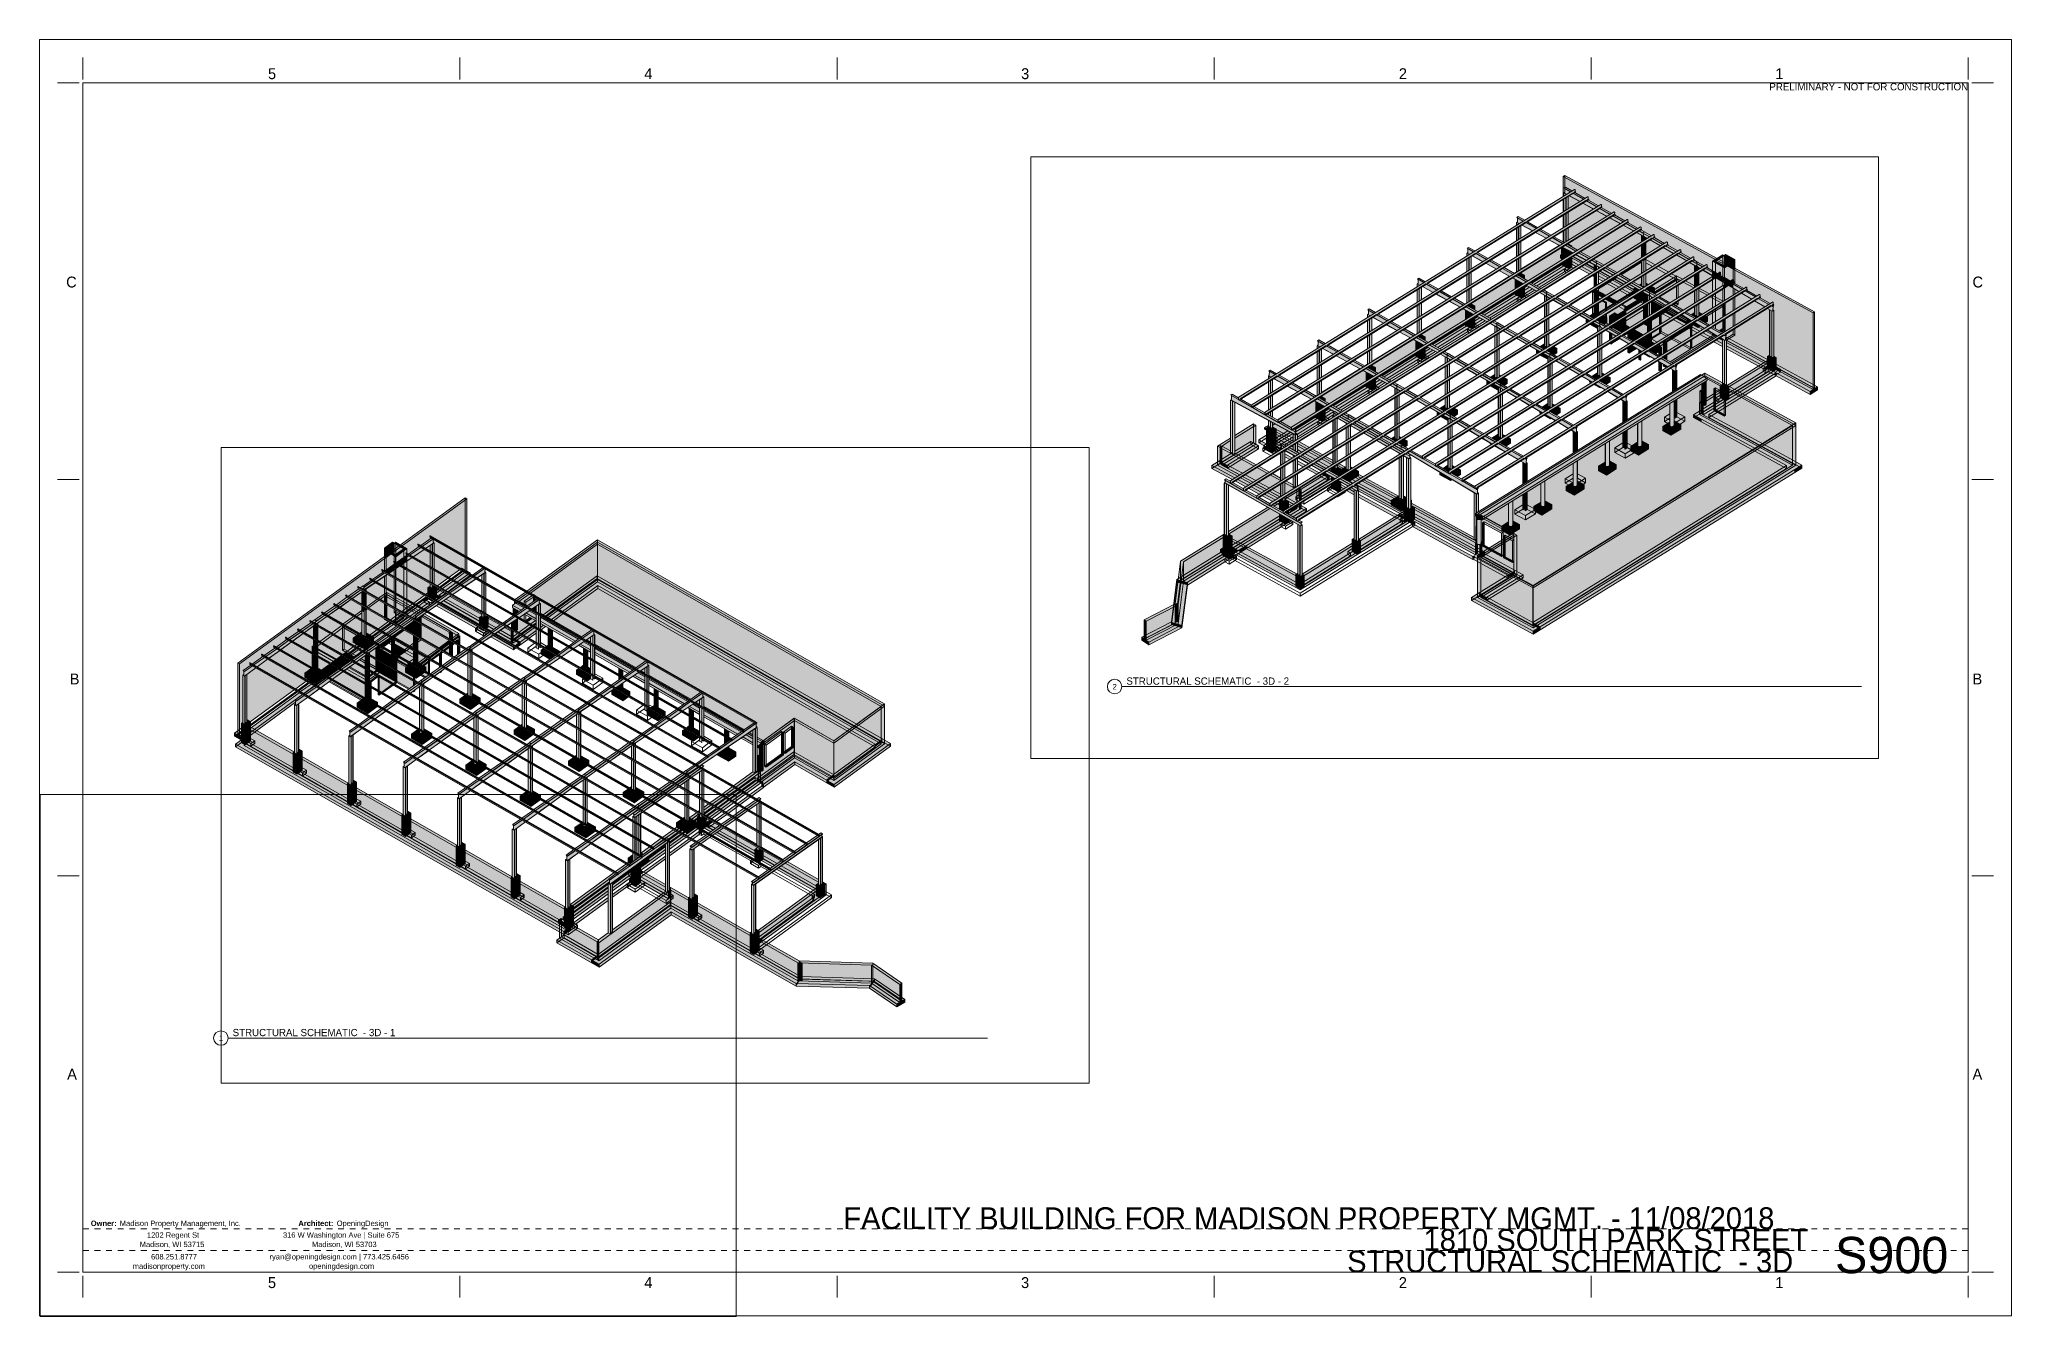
# Paper-space layout 'Layout1' of a CAD drawing. Header units: inches. Extents: x 0 to 34, y 0 to 22.
# The model-space entities are those that its viewports show. They can reach past a viewport. Long polylines and large blocks are cut down to what shows.
import ezdxf

# ---------------------------------------------------------------- set-up
doc = ezdxf.new("R2010")
doc.units = ezdxf.units.IN
doc.header["$MEASUREMENT"] = 0
doc.linetypes.add('Dot 1_32_', pattern=[0.03125, 0, -0.03125])
for name, color, linetype, lineweight in [('A-FLOR', 192, 'Continuous', 9), ('A-FLOR-3', 253, 'Continuous', 9), ('A-FLOR-4', 171, 'Continuous', 9), ('A-FLOR-5', 153, 'Continuous', 9), ('A-FLOR-6', 191, 'Continuous', 9), ('A-FLOR-7', 7, 'Continuous', 9), ('A-FLOR-8', 141, 'Continuous', 9), ('A-ROOF-3', 153, 'Continuous', 9), ('A-ROOF-4', 171, 'Continuous', 9), ('A-WALL-10', 31, 'Continuous', 9), ('A-WALL-11', 201, 'Continuous', 9), ('A-WALL-2', 191, 'Continuous', 9), ('A-WALL-3', 181, 'Continuous', 9), ('A-WALL-4', 153, 'Continuous', 9), ('A-WALL-5', 171, 'Continuous', 9), ('A-WALL-6', 141, 'Continuous', 9), ('A-WALL-7', 253, 'Continuous', 9), ('A-WALL-8', 7, 'Continuous', 9), ('A-WALL-9', 50, 'Continuous', 9), ('G-ANNO-TTLB', 6, 'Continuous', 9), ('G-ANNO-TTLB-MEDM', 33, 'Continuous', 20), ('I-WALL', 2, 'Continuous', 9), ('I-WALL-4', 181, 'Continuous', 9), ('I-WALL-5', 153, 'Continuous', 9), ('I-WALL-6', 253, 'Continuous', 9), ('I-WALL-7', 191, 'Continuous', 9), ('I-WALL-8', 7, 'Continuous', 9), ('I-WALL-9', 141, 'Continuous', 9), ('S-BEAM', 12, 'Continuous', 9), ('S-BEAM-1', 171, 'Continuous', 9), ('S-BEAM-2', 50, 'Continuous', 9), ('S-BEAM-3', 153, 'Continuous', 9), ('S-BEAM-4', 181, 'Continuous', 9), ('S-BEAM-5', 191, 'Continuous', 9), ('S-COLS', 52, 'Continuous', 9), ('S-COLS-1', 90, 'Continuous', 9), ('S-COLS-2', 181, 'Continuous', 9), ('S-COLS-3', 153, 'Continuous', 9), ('S-COLS-4', 171, 'Continuous', 9), ('S-COLS-5', 191, 'Continuous', 9), ('S-FNDN', 32, 'Continuous', 9), ('S-FNDN-10', 141, 'Continuous', 9), ('S-FNDN-11', 171, 'Continuous', 9), ('S-FNDN-12', 50, 'Continuous', 9), ('S-FNDN-13', 31, 'Continuous', 9), ('S-FNDN-14', 201, 'Continuous', 9), ('S-FNDN-15', 41, 'Continuous', 9), ('S-FNDN-5', 153, 'Continuous', 9), ('S-FNDN-6', 181, 'Continuous', 9), ('S-FNDN-7', 191, 'Continuous', 9), ('S-FNDN-8', 253, 'Continuous', 9), ('S-FNDN-9', 7, 'Continuous', 9)]:
    doc.layers.add(name, color=color, linetype=linetype, lineweight=lineweight)
for name, color, linetype, lineweight, transparency in [('A-FLOR-1', 90, 'Continuous', 9, 0.6), ('A-FLOR-2', 192, 'Continuous', 9, 0.6), ('A-FLOR-PATT-1', 90, 'Continuous', 9, 0.6), ('A-ROOF-1', 50, 'Continuous', 9, 0.6), ('A-ROOF-2', 90, 'Continuous', 9, 0.6), ('A-WALL-1', 90, 'Continuous', 9, 0.4), ('A-WALL-PATT-1', 90, 'Continuous', 9, 0.4), ('A-WALL-PATT-2', 50, 'Continuous', 9, 0.4), ('I-WALL-1', 50, 'Continuous', 9, 0.4), ('I-WALL-2', 90, 'Continuous', 9, 0.4), ('I-WALL-3', 2, 'Continuous', 9, 0.4), ('S-FNDN-1', 90, 'Continuous', 9, 0.4), ('S-FNDN-2', 50, 'Continuous', 9, 0.6), ('S-FNDN-3', 90, 'Continuous', 9, 0.6), ('S-FNDN-4', 32, 'Continuous', 9, 0.4)]:
    doc.layers.add(name, color=color, linetype=linetype, lineweight=lineweight, transparency=transparency)
doc.layers.add('G-ANNO-NPLT', color=191, linetype='Continuous', plot=False)
doc.styles.add('Century Gothic', font='ufonts.com_century-gothic.ttf', dxfattribs={"height": 0.1875})
doc.styles.add('Century Gothic_1', font='ufonts.com_century-gothic.ttf', dxfattribs={"height": 0.09375})
doc.styles.add('Century Gothic_2', font='ufonts.com_century-gothic.ttf', dxfattribs={"height": 0.125})
doc.styles.add('Century Gothic_3', font='ufonts.com_century-gothic.ttf', dxfattribs={"height": 0.625})
doc.styles.add('Century Gothic_4', font='ufonts.com_century-gothic.ttf', dxfattribs={"height": 0.375})
doc.styles.add('Century Gothic_B', font='GOTHICB.TTF', dxfattribs={"height": 0.09375})

psp = doc.layouts.get("Layout1")

# ---------------------------------------------------------------- texts
at = {"layer": 'G-ANNO-TTLB', "attachment_point": 1}
for s, insert, char_height, width, style in [('2', (18.491, 10.903), 0.0937, 0.08837, 'Century Gothic_1'), ('STRUCTURAL SCHEMATIC  - 3D - 2', (18.729, 11.016), 0.125, 3.32669, 'Century Gothic_2'), ('1', (3.083, 4.845), 0.0937, 0.08837, 'Century Gothic_1'), ('STRUCTURAL SCHEMATIC  - 3D - 1', (3.321, 4.958), 0.125, 3.32669, 'Century Gothic_2'), ('FACILITY BUILDING FOR MADISON PROPERTY MGMT. - 11/08/2018', (13.85, 1.883), 0.375, 19.51194, 'Century Gothic_4'), ('1810 SOUTH PARK STREET', (23.852, 1.51), 0.375, 7.38878, 'Century Gothic_4'), ('S900', (30.946, 1.373), 0.625, 2.27566, 'Century Gothic_3'), ('STRUCTURAL SCHEMATIC  - 3D', (22.535, 1.136), 0.375, 8.98584, 'Century Gothic_4')]:
    psp.add_mtext(s, dxfattribs=dict(at, insert=insert, char_height=char_height, width=width, style=style))

msp = doc.modelspace()

# ---------------------------------------------------------------- blocks, each defined once
blk = doc.blocks.new('OD Title Block - 22x34 - Presentation - one-539370-STRUCTURAL SCHEMATIC  - 3D')
at = {"layer": 'G-ANNO-TTLB'}
for p, q in [((-0.01, 0.014), (-0.01, 22.014)), ((-0.01, 22.014), (33.99, 22.014)), ((-0.01, 22.014), (33.99, 22.014)), ((33.99, 0.014), (33.99, 22.014)), ((-0.01, 0.014), (33.99, 0.014))]:
    blk.add_line(p, q, dxfattribs=at)
at = {"layer": 'G-ANNO-TTLB', "linetype": 'Dot 1_32_', "lineweight": 13}
for p, q in [((0.74, 1.51), (33.24, 1.51)), ((0.74, 1.137), (33.24, 1.137))]:
    blk.add_line(p, q, dxfattribs=at)
at = {"layer": 'G-ANNO-TTLB-MEDM'}
for p, q in [((0.74, 21.326), (0.74, 21.701)), ((7.24, 21.326), (7.24, 21.701)), ((13.74, 21.326), (13.74, 21.701)), ((20.24, 21.326), (20.24, 21.701)), ((26.74, 21.326), (26.74, 21.701)), ((33.24, 21.326), (33.24, 21.701)), ((0.677, 21.264), (0.302, 21.264)), ((0.74, 21.264), (0.74, 0.764)), ((0.74, 21.264), (33.24, 21.264)), ((33.24, 21.264), (33.24, 0.764)), ((33.302, 21.264), (33.677, 21.264)), ((0.677, 14.43), (0.302, 14.43)), ((33.302, 14.43), (33.677, 14.43)), ((0.677, 7.597), (0.302, 7.597)), ((33.302, 7.597), (33.677, 7.597)), ((0.677, 0.764), (0.302, 0.764)), ((0.74, 0.764), (33.24, 0.764)), ((0.74, 0.701), (0.74, 0.326)), ((7.24, 0.701), (7.24, 0.326)), ((13.74, 0.701), (13.74, 0.326)), ((20.24, 0.701), (20.24, 0.326)), ((26.74, 0.701), (26.74, 0.326)), ((33.24, 0.701), (33.24, 0.326)), ((33.302, 0.764), (33.677, 0.764))]:
    blk.add_line(p, q, dxfattribs=at)
at = {"layer": 'G-ANNO-TTLB', "attachment_point": 1}
for s, insert, char_height, width, style in [('5', (3.93, 21.517), 0.188, 0.17675, 'Century Gothic'), ('4', (10.418, 21.517), 0.188, 0.17675, 'Century Gothic'), ('3', (16.914, 21.517), 0.188, 0.17675, 'Century Gothic'), ('2', (23.426, 21.517), 0.188, 0.17675, 'Century Gothic'), ('1', (29.918, 21.517), 0.188, 0.17675, 'Century Gothic'), ('PRELIMINARY - NOT FOR CONSTRUCTION', (29.814, 21.261), 0.125, 4.12522, 'Century Gothic_2'), ('C', (0.45, 17.926), 0.188, 0.25881, 'Century Gothic'), ('C', (33.317, 17.926), 0.188, 0.25881, 'Century Gothic'), ('B', (0.512, 11.084), 0.188, 0.18306, 'Century Gothic'), ('B', (33.317, 11.084), 0.188, 0.18306, 'Century Gothic'), ('A', (0.468, 4.273), 0.188, 0.23672, 'Century Gothic'), ('A', (33.317, 4.273), 0.188, 0.23672, 'Century Gothic'), ('Owner: ', (0.875, 1.654), 0.0937, 0.606, 'Century Gothic_B'), ('Madison Property Management, Inc.', (1.375, 1.654), 0.09375, 2.88481, 'Century Gothic_1'), ('1202 Regent St', (1.843, 1.452), 0.09375, 1.14572, 'Century Gothic_1'), ('316 W Washington Ave | Suite 675', (4.188, 1.452), 0.09375, 2.65756, 'Century Gothic_1'), ('Architect: ', (4.454, 1.654), 0.09375, 0.80169, 'Century Gothic_B'), ('OpeningDesign', (5.115, 1.654), 0.09375, 1.212, 'Century Gothic_1'), ('Madison, WI 53715', (1.718, 1.291), 0.09375, 1.44556, 'Century Gothic_1'), ('608.251.8777', (1.914, 1.078), 0.09375, 0.97212, 'Century Gothic_1'), ('ryan@openingdesign.com | 773.425.6456', (3.957, 1.078), 0.09375, 3.21937, 'Century Gothic_1'), ('Madison, WI 53703', (4.688, 1.291), 0.09375, 1.44556, 'Century Gothic_1'), ('madisonproperty.com', (1.598, 0.916), 0.09375, 1.73909, 'Century Gothic_1'), ('openingdesign.com', (4.637, 0.916), 0.09375, 1.57181, 'Century Gothic_1'), ('3', (16.913, 0.679), 0.188, 0.17675, 'Century Gothic'), ('2', (23.426, 0.679), 0.188, 0.17675, 'Century Gothic'), ('5', (3.929, 0.679), 0.188, 0.17675, 'Century Gothic'), ('4', (10.417, 0.679), 0.188, 0.17675, 'Century Gothic'), ('1', (29.917, 0.679), 0.188, 0.17675, 'Century Gothic')]:
    blk.add_mtext(s, dxfattribs=dict(at, insert=insert, char_height=char_height, width=width, style=style))
blk = doc.blocks.new('Viewport - All On-568496-STRUCTURAL SCHEMATIC  - 3D')
at = {"layer": 'G-ANNO-TTLB'}
for start, end in [(360, 180), (180, 360)]:
    blk.add_arc((-0.125, 0), 0.125, start, end, dxfattribs=at)
blk = doc.blocks.new('Conc Beam - Conc Beam-1196117-STRUCTURAL SCHEMATIC  - 3D - 1')
at = {"layer": 'S-BEAM-2'}
h = blk.add_hatch(color=256, dxfattribs=at)
h.paths.add_polyline_path([(-4909.112, -6423.421), (-4888.545, -6408.474), (-4911.966, -6395.089), (-4911.965, -6421.791), (-4911.112, -6422.279)], flags=0)
h.paths.add_polyline_path([(-4926.07, -6413.73), (-4926.07, -6387.029), (-4938.349, -6380.012), (-4959.738, -6394.49), (-4931.707, -6410.509)], flags=0)
h.paths.add_polyline_path([(-4975.746, -6385.342), (-4961.855, -6375.57), (-5088.54, -6303.173), (-5088.538, -6320.884), (-4987.106, -6378.85)], flags=0)
h.paths.add_polyline_path([(-4957.016, -6372.166), (-4954.803, -6370.609), (-5088.54, -6294.182), (-5088.54, -6297.003), (-4957.667, -6371.794)], flags=0)
h.paths.add_polyline_path([(-5102.643, -6312.823), (-5102.643, -6295.113), (-5122.125, -6283.98), (-5136.312, -6293.582), (-5128.057, -6298.3)], flags=0)
h.paths.add_polyline_path([(-5102.643, -6288.943), (-5102.643, -6286.122), (-5114.922, -6279.105), (-5117.182, -6280.634), (-5114.032, -6282.435)], flags=0)
h.paths.add_polyline_path([(-5152.319, -6284.435), (-5138.428, -6274.663), (-5270.35, -6199.272), (-5270.349, -6216.983), (-5156.107, -6282.27)], flags=0)
h.paths.add_polyline_path([(-5133.589, -6271.258), (-5131.377, -6269.702), (-5270.35, -6190.282), (-5270.35, -6193.103), (-5156.107, -6258.39)], flags=0)
h.paths.add_polyline_path([(-5284.454, -6208.923), (-5284.454, -6191.212), (-5303.935, -6180.079), (-5318.123, -6189.682), (-5292.288, -6204.446)], flags=0)
h.paths.add_polyline_path([(-5284.454, -6185.043), (-5284.454, -6182.222), (-5296.733, -6175.205), (-5298.993, -6176.734), (-5296.357, -6178.24)], flags=0)
h.paths.add_polyline_path([(-5334.13, -6180.534), (-5320.239, -6170.762), (-5449.917, -6096.655), (-5449.915, -6114.366), (-5352.457, -6170.061)], flags=0)
h.paths.add_polyline_path([(-5315.4, -6167.358), (-5313.187, -6165.801), (-5449.917, -6087.664), (-5449.917, -6090.485), (-5324.407, -6162.211)], flags=0)
h.paths.add_polyline_path([(-5464.02, -6106.305), (-5464.02, -6088.595), (-5483.502, -6077.462), (-5497.689, -6087.065), (-5464.657, -6105.941)], flags=0)
h.paths.add_polyline_path([(-5464.02, -6082.425), (-5464.02, -6079.604), (-5476.299, -6072.587), (-5478.559, -6074.117), (-5464.657, -6082.061)], flags=0)
h.paths.add_polyline_path([(-5513.696, -6077.917), (-5499.805, -6068.145), (-5629.857, -5993.823), (-5629.856, -6011.535), (-5514.642, -6077.377)], flags=0)
h.paths.add_polyline_path([(-5494.966, -6064.74), (-5492.754, -6063.184), (-5629.857, -5984.833), (-5629.857, -5987.654), (-5504.62, -6059.224)], flags=0)
h.paths.add_polyline_path([(-5643.961, -6003.474), (-5643.961, -5985.763), (-5663.442, -5974.63), (-5677.629, -5984.233), (-5661.007, -5993.732)], flags=0)
h.paths.add_polyline_path([(-5643.961, -5979.594), (-5643.961, -5976.773), (-5656.24, -5969.756), (-5658.5, -5971.285)], flags=0)
h.paths.add_polyline_path([(-5693.637, -5975.085), (-5679.746, -5965.313), (-5708.649, -5948.796), (-5722.291, -5958.71), (-5705.23, -5968.46)], flags=0)
h.paths.add_polyline_path([(-5674.907, -5961.909), (-5672.694, -5960.352), (-5701.723, -5943.763), (-5703.896, -5945.342), (-5689.057, -5953.822)], flags=0)
h = blk.add_hatch(color=256, dxfattribs=at)
h.paths.add_polyline_path([(-4909.112, -6430.558), (-4909.112, -6423.421), (-4911.966, -6421.79), (-4911.966, -6428.927)], flags=0)
h.paths.add_polyline_path([(-4926.07, -6420.867), (-4926.07, -6413.73), (-4959.757, -6394.502), (-4965.456, -6398.359), (-4931.707, -6417.646)], flags=0)
h.paths.add_polyline_path([(-4981.343, -6389.28), (-4975.746, -6385.342), (-5088.54, -6320.883), (-5088.54, -6328.02), (-4987.129, -6385.973)], flags=0)
h.paths.add_polyline_path([(-5102.643, -6319.96), (-5102.643, -6312.823), (-5136.312, -6293.582), (-5142.029, -6297.452), (-5114.188, -6313.362)], flags=0)
h.paths.add_polyline_path([(-5157.917, -6288.373), (-5152.319, -6284.435), (-5270.35, -6216.983), (-5270.35, -6224.12), (-5177.718, -6277.057)], flags=0)
h.paths.add_polyline_path([(-5284.454, -6216.06), (-5284.454, -6208.923), (-5318.123, -6189.682), (-5323.84, -6193.552), (-5304.777, -6204.446)], flags=0)
h.paths.add_polyline_path([(-5339.728, -6184.472), (-5334.13, -6180.534), (-5449.917, -6114.365), (-5449.917, -6121.502), (-5352.457, -6177.198)], flags=0)
h.paths.add_polyline_path([(-5464.02, -6113.442), (-5464.02, -6106.305), (-5497.689, -6087.065), (-5503.406, -6090.934), (-5464.657, -6113.078)], flags=0)
h.paths.add_polyline_path([(-5519.294, -6081.855), (-5513.696, -6077.917), (-5629.857, -6011.534), (-5629.857, -6018.671), (-5520.757, -6081.018)], flags=0)
h.paths.add_polyline_path([(-5643.961, -6010.611), (-5643.961, -6003.474), (-5677.629, -5984.233), (-5683.346, -5988.103), (-5654.189, -6004.766)], flags=0)
h.paths.add_polyline_path([(-5699.234, -5979.023), (-5693.637, -5975.085), (-5722.291, -5958.71), (-5722.291, -5965.847), (-5717.107, -5968.809)], flags=0)
blk.add_hatch(color=256, dxfattribs=at).paths.add_polyline_path([(-4906.459, -6430.668), (-4890.535, -6419.096), (-4888.545, -6416.121), (-4888.545, -6408.474), (-4909.112, -6423.421), (-4909.112, -6430.558)], flags=0)
at = {"layer": 'S-BEAM-1'}
for p, q in [((-5703.912, -5945.354), (-5701.723, -5943.763)), ((-5672.694, -5960.352), (-5701.723, -5943.763)), ((-5712.007, -5951.237), (-5708.649, -5948.796)), ((-5643.961, -5976.773), (-5656.24, -5969.756)), ((-5492.754, -6063.184), (-5629.857, -5984.833)), ((-5464.02, -6079.604), (-5476.299, -6072.587)), ((-5313.187, -6165.801), (-5449.917, -6087.664)), ((-5284.454, -6182.222), (-5296.733, -6175.205)), ((-5131.377, -6269.702), (-5270.35, -6190.282)), ((-5102.643, -6286.122), (-5114.922, -6279.105)), ((-4954.803, -6370.609), (-5088.54, -6294.182)), ((-4926.07, -6387.029), (-4938.349, -6380.012)), ((-4888.545, -6408.474), (-4911.966, -6395.089)), ((-4888.545, -6408.474), (-4898.828, -6415.948))]:
    blk.add_line(p, q, dxfattribs=at)
at = {"layer": 'S-BEAM-3'}
for p, q in [((-5722.291, -5958.71), (-5712.007, -5951.237)), ((-5722.291, -5965.847), (-5722.291, -5958.71)), ((-5693.637, -5975.085), (-5722.291, -5958.71)), ((-5699.234, -5979.023), (-5722.291, -5965.847)), ((-5643.961, -6003.474), (-5677.629, -5984.233)), ((-5643.961, -6010.611), (-5683.346, -5988.103)), ((-5513.696, -6077.917), (-5629.856, -6011.535)), ((-5519.294, -6081.855), (-5629.856, -6018.671)), ((-5464.02, -6106.305), (-5497.689, -6087.065)), ((-5464.02, -6113.442), (-5503.406, -6090.934)), ((-5334.13, -6180.534), (-5449.915, -6114.366)), ((-5339.728, -6184.472), (-5449.915, -6121.503)), ((-5284.454, -6208.923), (-5318.123, -6189.682)), ((-5284.454, -6216.06), (-5323.84, -6193.552)), ((-5152.319, -6284.435), (-5270.349, -6216.983)), ((-5157.917, -6288.373), (-5270.349, -6224.12)), ((-5102.643, -6312.823), (-5136.312, -6293.582)), ((-5102.643, -6319.96), (-5142.029, -6297.452)), ((-4975.746, -6385.342), (-5088.538, -6320.884)), ((-4981.343, -6389.28), (-5088.538, -6328.021)), ((-4926.07, -6413.73), (-4959.738, -6394.49)), ((-4926.07, -6420.867), (-4965.456, -6398.359)), ((-4898.828, -6415.948), (-4909.112, -6423.421)), ((-4909.112, -6423.421), (-4911.965, -6421.791)), ((-4909.112, -6423.421), (-4909.112, -6430.558)), ((-4906.459, -6430.668), (-4898.828, -6425.124)), ((-4909.112, -6430.558), (-4911.965, -6428.928)), ((-4909.112, -6430.558), (-4906.459, -6430.668))]:
    blk.add_line(p, q, dxfattribs=at)
at = {"layer": 'S-BEAM-4'}
for p, q in [((-4888.545, -6416.121), (-4888.545, -6412.177)), ((-4890.535, -6419.096), (-4888.545, -6416.121)), ((-4898.828, -6425.124), (-4890.535, -6419.096))]:
    blk.add_line(p, q, dxfattribs=at)
at = {"layer": 'S-BEAM-5'}
blk.add_line((-4888.545, -6412.177), (-4888.545, -6408.474), dxfattribs=at)
blk = doc.blocks.new('Z-Girder - Z-Girder-1383074-STRUCTURAL SCHEMATIC  - 3D - 1')
at = {"layer": 'S-BEAM'}
for points in [[(-6592.369, -6150.104), (-6590.799, -6148.999), (-6591.267, -6148.732), (-6592.837, -6149.836), (-6592.572, -6149.988)], [(-5375.528, -6845.498), (-5373.957, -6844.393), (-6590.799, -6148.999), (-6592.369, -6150.104), (-5380.507, -6842.652)], [(-6590.799, -6148.999), (-6590.712, -6148.98), (-6591.267, -6148.732)], [(-6592.697, -6150.773), (-6592.369, -6150.104), (-6592.837, -6149.836), (-6593.164, -6150.506)], [(-5375.855, -6846.168), (-5375.528, -6845.498), (-6592.369, -6150.104), (-6592.697, -6150.773), (-5376.635, -6845.722)], [(-6590.852, -6155.025), (-6590.797, -6151.859), (-6591.265, -6151.592), (-6591.234, -6154.807), (-6591.205, -6154.824)], [(-5374.01, -6850.42), (-5373.993, -6844.502), (-5375.528, -6845.625), (-5375.855, -6846.168), (-6590.797, -6151.859), (-6590.852, -6155.025), (-5374.784, -6849.978)], [(-5373.957, -6844.393), (-5373.87, -6844.374), (-5374.731, -6843.951)], [(-5372.35, -6849.298), (-5372.045, -6848.673), (-5373.89, -6847.619), (-5373.835, -6848.445), (-5373.101, -6848.868)], [(-5373.889, -6850.38), (-5372.35, -6849.298), (-5373.133, -6848.868), (-5373.921, -6849.42), (-5373.902, -6850.373)], [(-5373.976, -6850.483), (-5374.01, -6850.42), (-5374.01, -6850.464)]]:
    blk.add_hatch(color=256, dxfattribs=at).paths.add_polyline_path(points, flags=0)
h = blk.add_hatch(color=256, dxfattribs=at)
h.paths.add_polyline_path([(-5373.901, -6850.472), (-5372.318, -6849.358), (-5372.35, -6849.298), (-5373.889, -6850.38)], flags=0)
h.paths.add_polyline_path([(-5374.01, -6850.42), (-5373.937, -6850.354), (-5373.983, -6848.868)], flags=0)
h.paths.add_polyline_path([(-5375.8, -6846.183), (-5375.495, -6845.559), (-5375.528, -6845.498), (-5375.855, -6846.168)], flags=0)
for p, q in [((-6592.837, -6149.836), (-6591.267, -6148.732)), ((-6590.899, -6148.872), (-6591.176, -6148.714)), ((-5373.867, -6844.376), (-6590.899, -6148.872)), ((-6593.164, -6150.506), (-6592.837, -6149.836)), ((-6592.369, -6150.104), (-6592.837, -6149.836)), ((-5375.528, -6845.498), (-6592.369, -6150.104)), ((-6593.164, -6150.506), (-6592.697, -6150.773)), ((-6592.697, -6150.773), (-5375.855, -6846.168)), ((-6591.319, -6154.758), (-6591.265, -6151.592)), ((-6591.319, -6154.758), (-6590.852, -6155.025)), ((-6591.288, -6154.82), (-6591.012, -6154.978)), ((-6591.012, -6154.978), (-5373.979, -6850.482)), ((-6590.852, -6155.025), (-5374.01, -6850.42)), ((-5373.957, -6844.393), (-5375.528, -6845.498)), ((-5375.495, -6845.559), (-5373.957, -6844.477)), ((-5373.908, -6844.502), (-5374.01, -6850.42)), ((-5373.937, -6850.354), (-5373.835, -6844.451)), ((-5375.528, -6845.498), (-5375.855, -6846.168)), ((-5375.8, -6846.183), (-5375.495, -6845.559)), ((-5375.855, -6846.168), (-5375.8, -6846.183)), ((-5373.89, -6847.603), (-5371.99, -6848.689)), ((-5373.89, -6847.619), (-5372.045, -6848.673)), ((-5373.101, -6848.868), (-5372.35, -6849.298)), ((-5372.045, -6848.673), (-5372.35, -6849.298)), ((-5372.318, -6849.358), (-5371.99, -6848.689)), ((-5371.99, -6848.689), (-5372.045, -6848.673)), ((-5373.901, -6850.472), (-5372.318, -6849.358)), ((-5372.35, -6849.298), (-5373.889, -6850.38)), ((-5374.01, -6850.41), (-5373.901, -6850.472))]:
    blk.add_line(p, q, dxfattribs=at)
for points in [[(-6591.267, -6148.732, 0), (-6591.234, -6148.714, 0), (-6591.205, -6148.707, 0), (-6591.179, -6148.712, 0), (-6591.176, -6148.714, 0)], [(-6591.285, -6154.821, 0), (-6591.302, -6154.808, 0), (-6591.314, -6154.786, 0), (-6591.319, -6154.758, 0)], [(-5373.835, -6844.451, 0), (-5373.839, -6844.416, 0), (-5373.851, -6844.39, 0), (-5373.87, -6844.374, 0), (-5373.895, -6844.369, 0), (-5373.925, -6844.376, 0), (-5373.957, -6844.393, 0)], [(-5373.957, -6844.477, 0), (-5373.944, -6844.47, 0), (-5373.932, -6844.468, 0), (-5373.922, -6844.47, 0), (-5373.914, -6844.477, 0), (-5373.909, -6844.488, 0), (-5373.908, -6844.502, 0)], [(-5374.01, -6850.42, 0), (-5374.005, -6850.448, 0), (-5373.993, -6850.469, 0), (-5373.976, -6850.483, 0), (-5373.954, -6850.488, 0), (-5373.929, -6850.485, 0), (-5373.901, -6850.472, 0)], [(-5373.889, -6850.38, 0), (-5373.902, -6850.387, 0), (-5373.914, -6850.389, 0), (-5373.924, -6850.386, 0), (-5373.931, -6850.379, 0), (-5373.936, -6850.368, 0)]]:
    blk.add_polyline3d(points, dxfattribs=at)
blk = doc.blocks.new('Z-Girder - Z-Girder-V15-STRUCTURAL SCHEMATIC  - 3D - 1')
at = {"layer": 'S-BEAM'}
for points in [[(-6552.568, -6122.104), (-6550.998, -6120.999), (-6551.466, -6120.732), (-6553.036, -6121.836)], [(-6550.998, -6120.999), (-6550.911, -6120.98), (-6551.466, -6120.732)], [(-5335.727, -6817.498), (-5334.156, -6816.393), (-6550.998, -6120.999), (-6552.568, -6122.104), (-5352.457, -6807.937)], [(-6552.896, -6122.774), (-6552.568, -6122.104), (-6553.036, -6121.836), (-6553.364, -6122.506)], [(-5336.054, -6818.168), (-5335.727, -6817.498), (-6552.568, -6122.104), (-6552.896, -6122.774), (-5336.713, -6817.792)], [(-6551.051, -6127.025), (-6550.996, -6123.859), (-6551.464, -6123.592), (-6551.434, -6126.807), (-6551.404, -6126.824)], [(-5334.209, -6822.42), (-5334.192, -6816.502), (-5335.727, -6817.625), (-5336.054, -6818.168), (-6550.996, -6123.859), (-6551.051, -6127.025), (-5334.862, -6822.047)], [(-5334.156, -6816.393), (-5334.069, -6816.374), (-5334.809, -6816.02)], [(-5332.549, -6821.298), (-5332.244, -6820.673), (-5334.089, -6819.619), (-5334.035, -6820.449), (-5333.197, -6820.928)], [(-5334.088, -6822.38), (-5332.549, -6821.298), (-5334.103, -6820.41), (-5334.101, -6822.373)], [(-5334.175, -6822.483), (-5334.862, -6822.047), (-5334.209, -6822.464)]]:
    blk.add_hatch(color=256, dxfattribs=at).paths.add_polyline_path(points, flags=0)
h = blk.add_hatch(color=256, dxfattribs=at)
h.paths.add_polyline_path([(-5334.1, -6822.472), (-5332.517, -6821.359), (-5332.549, -6821.298), (-5334.088, -6822.38)], flags=0)
h.paths.add_polyline_path([(-5334.209, -6822.42), (-5334.136, -6822.355), (-5334.196, -6821.639)], flags=0)
h.paths.add_polyline_path([(-5336, -6818.183), (-5335.694, -6817.559), (-5335.727, -6817.498), (-5336.054, -6818.168)], flags=0)
for p, q in [((-6553.036, -6121.836), (-6551.466, -6120.732)), ((-6551.098, -6120.872), (-6551.375, -6120.714)), ((-5334.066, -6816.376), (-6551.098, -6120.872)), ((-6553.364, -6122.506), (-6553.036, -6121.836)), ((-6552.568, -6122.104), (-6553.036, -6121.836)), ((-5335.727, -6817.498), (-6552.568, -6122.104)), ((-6553.364, -6122.506), (-6552.896, -6122.774)), ((-6552.896, -6122.774), (-5336.054, -6818.168)), ((-6551.519, -6126.758), (-6551.464, -6123.592)), ((-6551.519, -6126.758), (-6551.051, -6127.025)), ((-6551.487, -6126.82), (-6551.211, -6126.978)), ((-6551.211, -6126.978), (-5334.178, -6822.482)), ((-6551.051, -6127.025), (-5334.209, -6822.42)), ((-5334.156, -6816.393), (-5335.727, -6817.498)), ((-5335.694, -6817.559), (-5334.156, -6816.477)), ((-5334.107, -6816.502), (-5334.209, -6822.42)), ((-5334.136, -6822.355), (-5334.035, -6816.451)), ((-5335.727, -6817.498), (-5336.054, -6818.168)), ((-5336, -6818.183), (-5335.694, -6817.559)), ((-5336.054, -6818.168), (-5336, -6818.183)), ((-5334.089, -6819.603), (-5332.189, -6820.689)), ((-5334.089, -6819.619), (-5332.244, -6820.673)), ((-5334.103, -6820.41), (-5332.549, -6821.298)), ((-5332.244, -6820.673), (-5332.549, -6821.298)), ((-5332.517, -6821.359), (-5332.189, -6820.689)), ((-5332.189, -6820.689), (-5332.244, -6820.673)), ((-5332.549, -6821.298), (-5334.088, -6822.38)), ((-5334.1, -6822.472), (-5332.517, -6821.359)), ((-5334.209, -6822.41), (-5334.1, -6822.472))]:
    blk.add_line(p, q, dxfattribs=at)
for points in [[(-6551.466, -6120.732, 0), (-6551.434, -6120.714, 0), (-6551.404, -6120.708, 0)], [(-6551.404, -6120.708, 0), (-6551.379, -6120.712, 0), (-6551.375, -6120.714, 0)], [(-6551.484, -6126.822, 0), (-6551.502, -6126.808, 0), (-6551.513, -6126.786, 0), (-6551.519, -6126.758, 0)], [(-5334.035, -6816.451, 0), (-5334.038, -6816.417, 0), (-5334.05, -6816.39, 0), (-5334.069, -6816.374, 0), (-5334.095, -6816.369, 0), (-5334.124, -6816.376, 0), (-5334.156, -6816.393, 0)], [(-5334.156, -6816.477, 0), (-5334.143, -6816.47, 0), (-5334.131, -6816.468, 0), (-5334.121, -6816.47, 0), (-5334.113, -6816.477, 0), (-5334.109, -6816.488, 0), (-5334.107, -6816.502, 0)], [(-5334.209, -6822.42, 0), (-5334.204, -6822.448, 0), (-5334.192, -6822.47, 0), (-5334.175, -6822.483, 0), (-5334.153, -6822.488, 0), (-5334.128, -6822.485, 0), (-5334.1, -6822.472, 0)], [(-5334.088, -6822.38, 0), (-5334.101, -6822.387, 0), (-5334.113, -6822.389, 0), (-5334.123, -6822.386, 0), (-5334.13, -6822.379, 0), (-5334.135, -6822.369, 0)]]:
    blk.add_polyline3d(points, dxfattribs=at)
blk = doc.blocks.new('Z-Girder - Z-Girder-V16-STRUCTURAL SCHEMATIC  - 3D - 1')
at = {"layer": 'S-BEAM'}
for points in [[(-6512.768, -6094.104), (-6511.197, -6092.999), (-6511.665, -6092.732), (-6513.235, -6093.837)], [(-6511.197, -6092.999), (-6511.11, -6092.98), (-6511.665, -6092.732)], [(-5295.926, -6789.498), (-5294.356, -6788.394), (-6511.197, -6092.999), (-6512.768, -6094.104), (-5296.357, -6789.252)], [(-6513.095, -6094.774), (-6512.768, -6094.104), (-6513.235, -6093.837), (-6513.563, -6094.506)], [(-5296.253, -6790.168), (-5295.926, -6789.498), (-6512.768, -6094.104), (-6513.095, -6094.774), (-5296.357, -6790.109)], [(-6511.25, -6099.026), (-6511.196, -6095.859), (-6511.663, -6095.592), (-6511.633, -6098.807), (-6511.603, -6098.824)], [(-5294.408, -6794.42), (-5294.391, -6788.502), (-5295.926, -6789.625), (-5296.253, -6790.168), (-6511.196, -6095.859), (-6511.25, -6099.026), (-5294.426, -6794.41)], [(-5294.356, -6788.394), (-5294.268, -6788.374), (-5294.887, -6788.09)], [(-5292.748, -6793.298), (-5292.443, -6792.674), (-5294.288, -6791.619), (-5294.234, -6792.449), (-5293.275, -6792.997)], [(-5294.288, -6794.381), (-5292.748, -6793.298), (-5294.302, -6792.41), (-5294.3, -6794.373)], [(-5294.374, -6794.483), (-5294.94, -6794.116), (-5294.408, -6794.464)]]:
    blk.add_hatch(color=256, dxfattribs=at).paths.add_polyline_path(points, flags=0)
h = blk.add_hatch(color=256, dxfattribs=at)
h.paths.add_polyline_path([(-5294.299, -6794.472), (-5292.716, -6793.359), (-5292.748, -6793.298), (-5294.291, -6794.41)], flags=0)
h.paths.add_polyline_path([(-5294.408, -6794.42), (-5294.336, -6794.355), (-5294.408, -6794.41)], flags=0)
h.paths.add_polyline_path([(-5296.199, -6790.183), (-5295.894, -6789.559), (-5295.926, -6789.498), (-5296.253, -6790.168)], flags=0)
for p, q in [((-6513.235, -6093.837), (-6511.665, -6092.732)), ((-6511.298, -6092.873), (-6511.574, -6092.714)), ((-5294.265, -6788.376), (-6511.298, -6092.873)), ((-6513.563, -6094.506), (-6513.235, -6093.837)), ((-6512.768, -6094.104), (-6513.235, -6093.837)), ((-5295.926, -6789.498), (-6512.768, -6094.104)), ((-6513.563, -6094.506), (-6513.095, -6094.774)), ((-6513.095, -6094.774), (-5296.253, -6790.168)), ((-6511.718, -6098.758), (-6511.663, -6095.592)), ((-6511.712, -6098.787), (-6511.718, -6098.758)), ((-6511.718, -6098.758), (-6511.25, -6099.026)), ((-6511.687, -6098.82), (-6511.41, -6098.978)), ((-6511.41, -6098.978), (-5294.377, -6794.482)), ((-6511.25, -6099.026), (-5294.408, -6794.42)), ((-5294.356, -6788.394), (-5295.926, -6789.498)), ((-5295.894, -6789.559), (-5294.355, -6788.477)), ((-5294.306, -6788.502), (-5294.408, -6794.42)), ((-5294.336, -6794.355), (-5294.234, -6788.451)), ((-5295.926, -6789.498), (-5296.253, -6790.168)), ((-5296.199, -6790.183), (-5295.894, -6789.559)), ((-5296.253, -6790.168), (-5296.199, -6790.183)), ((-5294.288, -6791.603), (-5292.389, -6792.689)), ((-5294.288, -6791.619), (-5292.443, -6792.674)), ((-5294.302, -6792.41), (-5292.748, -6793.298)), ((-5292.443, -6792.674), (-5292.748, -6793.298)), ((-5292.716, -6793.359), (-5292.389, -6792.689)), ((-5292.389, -6792.689), (-5292.443, -6792.674)), ((-5294.299, -6794.472), (-5292.716, -6793.359)), ((-5292.748, -6793.298), (-5294.288, -6794.381)), ((-5294.408, -6794.41), (-5294.299, -6794.472))]:
    blk.add_line(p, q, dxfattribs=at)
for points in [[(-6511.665, -6092.732, 0), (-6511.633, -6092.714, 0), (-6511.603, -6092.708, 0), (-6511.578, -6092.713, 0), (-6511.574, -6092.714, 0)], [(-6511.684, -6098.822, 0), (-6511.701, -6098.808, 0), (-6511.712, -6098.787, 0)], [(-5294.234, -6788.451, 0), (-5294.237, -6788.417, 0), (-5294.249, -6788.39, 0), (-5294.268, -6788.374, 0), (-5294.294, -6788.369, 0), (-5294.324, -6788.376, 0), (-5294.356, -6788.394, 0)], [(-5294.355, -6788.477, 0), (-5294.342, -6788.47, 0), (-5294.33, -6788.468, 0), (-5294.32, -6788.471, 0), (-5294.312, -6788.477, 0), (-5294.308, -6788.488, 0), (-5294.306, -6788.502, 0)], [(-5294.408, -6794.42, 0), (-5294.403, -6794.448, 0), (-5294.391, -6794.47, 0), (-5294.374, -6794.483, 0), (-5294.352, -6794.489, 0), (-5294.327, -6794.485, 0), (-5294.299, -6794.472, 0)], [(-5294.288, -6794.381, 0), (-5294.3, -6794.387, 0), (-5294.312, -6794.389, 0), (-5294.322, -6794.386, 0), (-5294.33, -6794.379, 0), (-5294.334, -6794.369, 0)]]:
    blk.add_polyline3d(points, dxfattribs=at)
blk = doc.blocks.new('Z-Girder - Z-Girder-V17-STRUCTURAL SCHEMATIC  - 3D - 1')
at = {"layer": 'S-BEAM'}
for points in [[(-6472.967, -6066.104), (-6471.397, -6064.999), (-6471.864, -6064.732), (-6473.434, -6065.837)], [(-5256.125, -6761.498), (-5254.555, -6760.394), (-6471.397, -6064.999), (-6472.967, -6066.104), (-5268.307, -6754.537)], [(-6471.397, -6064.999), (-6471.309, -6064.98), (-6471.864, -6064.732)], [(-6473.294, -6066.774), (-6472.967, -6066.104), (-6473.434, -6065.837), (-6473.762, -6066.507)], [(-5256.453, -6762.168), (-5256.125, -6761.498), (-6472.967, -6066.104), (-6473.294, -6066.774), (-5256.869, -6761.93)], [(-6471.449, -6071.026), (-6471.395, -6067.859), (-6471.862, -6067.592), (-6471.832, -6070.807), (-6471.802, -6070.824)], [(-5254.608, -6766.42), (-5254.59, -6760.502), (-5256.125, -6761.626), (-5256.453, -6762.168), (-6471.395, -6067.859), (-6471.449, -6071.026), (-5255.018, -6766.186)], [(-5254.555, -6760.394), (-5254.468, -6760.374), (-5254.965, -6760.159)], [(-5252.948, -6765.298), (-5252.642, -6764.674), (-5254.488, -6763.619), (-5254.433, -6764.449), (-5253.353, -6765.066)], [(-5254.487, -6766.381), (-5252.948, -6765.298), (-5254.501, -6764.41), (-5254.5, -6766.373)], [(-5254.573, -6766.484), (-5255.018, -6766.186), (-5254.608, -6766.464)]]:
    blk.add_hatch(color=256, dxfattribs=at).paths.add_polyline_path(points, flags=0)
h = blk.add_hatch(color=256, dxfattribs=at)
h.paths.add_polyline_path([(-5254.498, -6766.473), (-5252.915, -6765.359), (-5252.948, -6765.298), (-5254.487, -6766.381)], flags=0)
h.paths.add_polyline_path([(-5254.608, -6766.42), (-5254.535, -6766.355), (-5254.573, -6764.417)], flags=0)
h.paths.add_polyline_path([(-5256.398, -6762.184), (-5256.093, -6761.559), (-5256.125, -6761.498), (-5256.453, -6762.168)], flags=0)
for p, q in [((-6473.434, -6065.837), (-6471.864, -6064.732)), ((-6471.497, -6064.873), (-6471.774, -6064.715)), ((-5254.464, -6760.376), (-6471.497, -6064.873)), ((-6473.762, -6066.507), (-6473.434, -6065.837)), ((-6472.967, -6066.104), (-6473.434, -6065.837)), ((-6473.762, -6066.507), (-6473.294, -6066.774)), ((-5256.125, -6761.498), (-6472.967, -6066.104)), ((-6473.294, -6066.774), (-5256.453, -6762.168)), ((-6471.917, -6070.759), (-6471.862, -6067.592)), ((-6471.917, -6070.759), (-6471.449, -6071.026)), ((-6471.883, -6070.822), (-6471.9, -6070.808)), ((-6471.886, -6070.82), (-6471.609, -6070.978)), ((-6471.609, -6070.978), (-5254.576, -6766.482)), ((-6471.449, -6071.026), (-5254.608, -6766.42)), ((-5254.555, -6760.394), (-5256.125, -6761.498)), ((-5256.093, -6761.559), (-5254.554, -6760.477)), ((-5254.505, -6760.502), (-5254.608, -6766.42)), ((-5254.535, -6766.355), (-5254.433, -6760.451)), ((-5256.125, -6761.498), (-5256.453, -6762.168)), ((-5256.398, -6762.184), (-5256.093, -6761.559)), ((-5256.453, -6762.168), (-5256.398, -6762.184)), ((-5254.488, -6763.619), (-5252.642, -6764.674)), ((-5254.487, -6763.604), (-5252.588, -6764.689)), ((-5254.501, -6764.41), (-5252.948, -6765.298)), ((-5252.642, -6764.674), (-5252.948, -6765.298)), ((-5252.915, -6765.359), (-5252.588, -6764.689)), ((-5252.588, -6764.689), (-5252.642, -6764.674)), ((-5254.498, -6766.473), (-5252.915, -6765.359)), ((-5252.948, -6765.298), (-5254.487, -6766.381)), ((-5254.607, -6766.41), (-5254.498, -6766.473))]:
    blk.add_line(p, q, dxfattribs=at)
for points in [[(-6471.864, -6064.732, 0), (-6471.832, -6064.714, 0), (-6471.802, -6064.708, 0)], [(-6471.802, -6064.708, 0), (-6471.777, -6064.713, 0), (-6471.774, -6064.715, 0)], [(-6471.9, -6070.808, 0), (-6471.912, -6070.787, 0), (-6471.917, -6070.759, 0)], [(-5254.433, -6760.451, 0), (-5254.437, -6760.417, 0), (-5254.448, -6760.391, 0), (-5254.468, -6760.374, 0), (-5254.493, -6760.37, 0), (-5254.523, -6760.376, 0), (-5254.555, -6760.394, 0)], [(-5254.554, -6760.477, 0), (-5254.541, -6760.471, 0), (-5254.529, -6760.468, 0), (-5254.519, -6760.471, 0), (-5254.512, -6760.478, 0), (-5254.507, -6760.488, 0), (-5254.505, -6760.502, 0)], [(-5254.608, -6766.42, 0), (-5254.602, -6766.448, 0), (-5254.591, -6766.47, 0), (-5254.573, -6766.484, 0), (-5254.552, -6766.489, 0), (-5254.526, -6766.485, 0), (-5254.498, -6766.473, 0)], [(-5254.487, -6766.381, 0), (-5254.5, -6766.387, 0), (-5254.511, -6766.389, 0), (-5254.521, -6766.387, 0), (-5254.529, -6766.38, 0), (-5254.533, -6766.369, 0)]]:
    blk.add_polyline3d(points, dxfattribs=at)
blk = doc.blocks.new('Z-Girder - Z-Girder-V18-STRUCTURAL SCHEMATIC  - 3D - 1')
at = {"layer": 'S-BEAM'}
for points in [[(-6433.166, -6038.104), (-6431.596, -6037), (-6432.063, -6036.732), (-6433.634, -6037.837)], [(-5216.324, -6733.499), (-5214.754, -6732.394), (-6431.596, -6037), (-6433.166, -6038.104), (-5220.914, -6730.876)], [(-6431.596, -6037), (-6431.508, -6036.98), (-6432.063, -6036.732)], [(-6433.493, -6038.774), (-6433.166, -6038.104), (-6433.634, -6037.837), (-6433.961, -6038.507)], [(-5216.652, -6734.168), (-5216.324, -6733.499), (-6433.166, -6038.104), (-6433.493, -6038.774), (-5216.947, -6734)], [(-6431.649, -6043.026), (-6431.594, -6039.86), (-6432.061, -6039.592), (-6432.031, -6042.807), (-6432.001, -6042.824)], [(-5214.807, -6738.42), (-5214.79, -6732.503), (-5216.324, -6733.626), (-5216.652, -6734.168), (-6431.594, -6039.86), (-6431.649, -6043.026), (-5215.096, -6738.255)], [(-5214.754, -6732.394), (-5214.667, -6732.375), (-5217.411, -6730.876)], [(-5213.147, -6737.298), (-5212.842, -6736.674), (-5214.687, -6735.619), (-5214.632, -6736.449), (-5213.431, -6737.136)], [(-5214.686, -6738.381), (-5213.147, -6737.298), (-5214.7, -6736.41), (-5214.699, -6738.374)], [(-5214.773, -6738.484), (-5215.096, -6738.255), (-5214.807, -6738.464)]]:
    blk.add_hatch(color=256, dxfattribs=at).paths.add_polyline_path(points, flags=0)
h = blk.add_hatch(color=256, dxfattribs=at)
h.paths.add_polyline_path([(-5214.698, -6738.473), (-5213.114, -6737.359), (-5213.147, -6737.298), (-5214.686, -6738.381)], flags=0)
h.paths.add_polyline_path([(-5214.807, -6738.42), (-5214.734, -6738.355), (-5214.772, -6736.417)], flags=0)
h.paths.add_polyline_path([(-5216.597, -6734.184), (-5216.292, -6733.56), (-5216.324, -6733.499), (-5216.652, -6734.168)], flags=0)
for p, q in [((-6433.634, -6037.837), (-6432.063, -6036.732)), ((-6431.696, -6036.873), (-6431.973, -6036.715)), ((-5214.663, -6732.376), (-6431.696, -6036.873)), ((-6433.961, -6038.507), (-6433.634, -6037.837)), ((-6433.166, -6038.104), (-6433.634, -6037.837)), ((-5216.324, -6733.499), (-6433.166, -6038.104)), ((-6433.961, -6038.507), (-6433.493, -6038.774)), ((-6433.493, -6038.774), (-5216.652, -6734.168)), ((-6432.116, -6042.759), (-6432.061, -6039.592)), ((-6432.116, -6042.759), (-6431.649, -6043.026)), ((-6432.085, -6042.821), (-6431.809, -6042.978)), ((-6431.809, -6042.978), (-5214.776, -6738.482)), ((-6431.649, -6043.026), (-5892.442, -6351.169)), ((-5892.42, -6351.182), (-5214.807, -6738.42)), ((-5214.754, -6732.394), (-5216.324, -6733.499)), ((-5214.734, -6738.355), (-5214.632, -6732.452)), ((-5216.292, -6733.56), (-5214.754, -6732.477)), ((-5214.705, -6732.503), (-5214.807, -6738.42)), ((-5216.324, -6733.499), (-5216.652, -6734.168)), ((-5216.597, -6734.184), (-5216.292, -6733.56)), ((-5216.652, -6734.168), (-5216.597, -6734.184)), ((-5214.687, -6735.604), (-5212.787, -6736.689)), ((-5214.687, -6735.619), (-5212.842, -6736.674)), ((-5214.7, -6736.41), (-5213.147, -6737.298)), ((-5212.842, -6736.674), (-5213.147, -6737.298)), ((-5213.114, -6737.359), (-5212.787, -6736.689)), ((-5212.787, -6736.689), (-5212.842, -6736.674)), ((-5214.698, -6738.473), (-5213.114, -6737.359)), ((-5213.147, -6737.298), (-5214.686, -6738.381)), ((-5214.807, -6738.41), (-5214.698, -6738.473))]:
    blk.add_line(p, q, dxfattribs=at)
for points in [[(-6432.063, -6036.732, 0), (-6432.031, -6036.715, 0), (-6432.001, -6036.708, 0), (-6431.976, -6036.713, 0), (-6431.973, -6036.715, 0)], [(-6432.082, -6042.822, 0), (-6432.099, -6042.808, 0), (-6432.111, -6042.787, 0), (-6432.116, -6042.759, 0)], [(-5214.632, -6732.452, 0), (-5214.636, -6732.417, 0), (-5214.648, -6732.391, 0), (-5214.667, -6732.375, 0), (-5214.692, -6732.37, 0), (-5214.722, -6732.376, 0), (-5214.754, -6732.394, 0)], [(-5214.754, -6732.477, 0), (-5214.741, -6732.471, 0), (-5214.729, -6732.468, 0), (-5214.718, -6732.471, 0), (-5214.711, -6732.478, 0), (-5214.706, -6732.489, 0), (-5214.705, -6732.503, 0)], [(-5214.807, -6738.42, 0), (-5214.801, -6738.449, 0), (-5214.79, -6738.47, 0), (-5214.773, -6738.484, 0), (-5214.751, -6738.489, 0), (-5214.725, -6738.485, 0), (-5214.698, -6738.473, 0)], [(-5214.686, -6738.381, 0), (-5214.699, -6738.387, 0), (-5214.711, -6738.389, 0), (-5214.72, -6738.387, 0), (-5214.728, -6738.38, 0), (-5214.733, -6738.369, 0)]]:
    blk.add_polyline3d(points, dxfattribs=at)
blk = doc.blocks.new('Z-Girder - Z-Girder-1383075-STRUCTURAL SCHEMATIC  - 3D - 1')
at = {"layer": 'S-BEAM'}
for points in [[(-6393.365, -6010.104), (-6391.795, -6009), (-6392.262, -6008.732), (-6393.833, -6009.837)], [(-6391.795, -6009), (-6391.708, -6008.98), (-6392.262, -6008.732)], [(-4907.922, -6858.998), (-4906.352, -6857.893), (-6391.795, -6009), (-6393.365, -6010.104), (-4909.765, -6857.945)], [(-6393.693, -6010.774), (-6393.365, -6010.104), (-6393.833, -6009.837), (-6394.16, -6010.507)], [(-4908.25, -6859.667), (-4907.922, -6858.998), (-6393.365, -6010.104), (-6393.693, -6010.774), (-4908.512, -6859.518)], [(-6391.848, -6015.026), (-6391.793, -6011.86), (-6392.261, -6011.592), (-6392.23, -6014.807), (-6392.175, -6014.839)], [(-4906.405, -6863.919), (-4906.388, -6858.002), (-4907.922, -6859.125), (-4908.25, -6859.667), (-6391.793, -6011.86), (-6391.848, -6015.026), (-4906.667, -6863.77)], [(-4906.352, -6857.893), (-4906.265, -6857.874), (-4931.707, -6843.403)], [(-4904.745, -6862.797), (-4904.44, -6862.173), (-4906.285, -6861.118), (-4906.23, -6861.933), (-4905.007, -6862.647)], [(-4906.284, -6863.88), (-4904.745, -6862.797), (-4905.007, -6862.647), (-4906.327, -6863.576), (-4906.297, -6863.873)], [(-4906.371, -6863.983), (-4906.667, -6863.77), (-4906.405, -6863.963)]]:
    blk.add_hatch(color=256, dxfattribs=at).paths.add_polyline_path(points, flags=0)
h = blk.add_hatch(color=256, dxfattribs=at)
h.paths.add_polyline_path([(-4906.296, -6863.972), (-4904.712, -6862.858), (-4904.745, -6862.797), (-4906.284, -6863.88)], flags=0)
h.paths.add_polyline_path([(-4906.405, -6863.919), (-4906.332, -6863.854), (-4906.37, -6861.916)], flags=0)
h.paths.add_polyline_path([(-4908.195, -6859.683), (-4907.89, -6859.058), (-4907.922, -6858.998), (-4908.25, -6859.667)], flags=0)
for p, q in [((-6393.833, -6009.837), (-6392.262, -6008.732)), ((-6391.895, -6008.873), (-6392.172, -6008.715)), ((-4906.261, -6857.875), (-6391.895, -6008.873)), ((-6394.16, -6010.507), (-6393.833, -6009.837)), ((-6393.365, -6010.104), (-6393.833, -6009.837)), ((-4907.922, -6858.998), (-6393.365, -6010.104)), ((-6394.16, -6010.507), (-6393.693, -6010.774)), ((-6393.693, -6010.774), (-4908.25, -6859.667)), ((-6392.315, -6014.759), (-6392.261, -6011.592)), ((-6392.315, -6014.759), (-6391.848, -6015.026)), ((-6392.284, -6014.821), (-6392.008, -6014.979)), ((-6392.281, -6014.822), (-6392.284, -6014.821)), ((-6392.008, -6014.979), (-4906.374, -6863.981)), ((-6391.848, -6015.026), (-4906.405, -6863.919)), ((-4906.352, -6857.893), (-4907.922, -6858.998)), ((-4907.89, -6859.058), (-4906.352, -6857.976)), ((-4906.303, -6858.002), (-4906.405, -6863.919)), ((-4906.332, -6863.854), (-4906.23, -6857.951)), ((-4907.922, -6858.998), (-4908.25, -6859.667)), ((-4908.195, -6859.683), (-4907.89, -6859.058)), ((-4908.25, -6859.667), (-4908.195, -6859.683)), ((-4906.285, -6861.103), (-4904.385, -6862.188)), ((-4906.285, -6861.118), (-4904.44, -6862.173)), ((-4904.44, -6862.173), (-4904.745, -6862.797)), ((-4904.712, -6862.858), (-4904.385, -6862.188)), ((-4904.385, -6862.188), (-4904.44, -6862.173)), ((-4906.296, -6863.972), (-4904.712, -6862.858)), ((-4904.745, -6862.797), (-4906.284, -6863.88)), ((-4905.013, -6862.644), (-4904.745, -6862.797)), ((-4906.405, -6863.909), (-4906.296, -6863.972))]:
    blk.add_line(p, q, dxfattribs=at)
for points in [[(-6392.262, -6008.732, 0), (-6392.23, -6008.715, 0), (-6392.201, -6008.708, 0), (-6392.175, -6008.713, 0), (-6392.172, -6008.715, 0)], [(-6392.284, -6014.821, 0), (-6392.298, -6014.809, 0), (-6392.31, -6014.787, 0), (-6392.315, -6014.759, 0)], [(-4906.23, -6857.951, 0), (-4906.234, -6857.916, 0), (-4906.246, -6857.89, 0), (-4906.265, -6857.874, 0), (-4906.29, -6857.869, 0), (-4906.32, -6857.875, 0), (-4906.352, -6857.893, 0)], [(-4906.352, -6857.976, 0), (-4906.339, -6857.97, 0), (-4906.327, -6857.967, 0), (-4906.316, -6857.97, 0), (-4906.309, -6857.977, 0), (-4906.304, -6857.987, 0), (-4906.303, -6858.002, 0)], [(-4906.405, -6863.919, 0), (-4906.399, -6863.948, 0), (-4906.388, -6863.969, 0), (-4906.371, -6863.983, 0), (-4906.349, -6863.988, 0), (-4906.323, -6863.984, 0), (-4906.296, -6863.972, 0)], [(-4906.284, -6863.88, 0), (-4906.297, -6863.886, 0), (-4906.309, -6863.888, 0), (-4906.319, -6863.886, 0), (-4906.326, -6863.879, 0), (-4906.331, -6863.868, 0)]]:
    blk.add_polyline3d(points, dxfattribs=at)
blk = doc.blocks.new('Z-Girder - Z-Girder-V19-STRUCTURAL SCHEMATIC  - 3D - 1')
at = {"layer": 'S-BEAM'}
for points in [[(-6353.564, -5982.105), (-6351.994, -5981), (-6352.462, -5980.733), (-6354.032, -5981.837)], [(-6351.994, -5981), (-6351.907, -5980.981), (-6352.462, -5980.733)], [(-4868.121, -6830.998), (-4866.551, -6829.893), (-6351.994, -5981), (-6353.564, -5982.105), (-4875.607, -6826.72)], [(-6353.892, -5982.774), (-6353.564, -5982.105), (-6354.032, -5981.837), (-6354.359, -5982.507)], [(-4868.449, -6831.668), (-4868.121, -6830.998), (-6353.564, -5982.105), (-6353.892, -5982.774), (-4868.711, -6831.518)], [(-6352.047, -5987.026), (-6351.992, -5983.86), (-6352.46, -5983.593), (-6352.43, -5986.808), (-6352.4, -5986.825)], [(-4866.604, -6835.919), (-4866.587, -6830.002), (-4868.121, -6831.125), (-4868.449, -6831.668), (-6351.992, -5983.86), (-6352.047, -5987.026), (-4866.866, -6835.77)], [(-4866.551, -6829.893), (-4866.464, -6829.874), (-4866.813, -6829.743)], [(-4864.944, -6834.797), (-4864.639, -6834.173), (-4866.484, -6833.119), (-4866.429, -6833.933), (-4865.206, -6834.648)], [(-4866.483, -6835.88), (-4864.944, -6834.797), (-4865.206, -6834.648), (-4866.526, -6835.577), (-4866.496, -6835.873)], [(-4866.57, -6835.983), (-4866.866, -6835.77), (-4866.604, -6835.963)]]:
    blk.add_hatch(color=256, dxfattribs=at).paths.add_polyline_path(points, flags=0)
h = blk.add_hatch(color=256, dxfattribs=at)
h.paths.add_polyline_path([(-4866.495, -6835.972), (-4864.912, -6834.858), (-4864.944, -6834.797), (-4866.483, -6835.88)], flags=0)
h.paths.add_polyline_path([(-4866.604, -6835.919), (-4866.531, -6835.854), (-4866.569, -6833.917)], flags=0)
h.paths.add_polyline_path([(-4868.394, -6831.683), (-4868.089, -6831.059), (-4868.121, -6830.998), (-4868.449, -6831.668)], flags=0)
for p, q in [((-6354.032, -5981.837), (-6352.462, -5980.733)), ((-6352.094, -5980.873), (-6352.371, -5980.715)), ((-4866.461, -6829.875), (-6352.094, -5980.873)), ((-6354.359, -5982.507), (-6354.032, -5981.837)), ((-6353.564, -5982.105), (-6354.032, -5981.837)), ((-4868.121, -6830.998), (-6353.564, -5982.105)), ((-6354.359, -5982.507), (-6353.892, -5982.774)), ((-6353.892, -5982.774), (-4868.449, -6831.668)), ((-6352.515, -5986.759), (-6352.46, -5983.593)), ((-6352.515, -5986.759), (-6352.047, -5987.026)), ((-6352.48, -5986.822), (-6352.497, -5986.809)), ((-6352.483, -5986.821), (-6352.207, -5986.979)), ((-6352.207, -5986.979), (-4866.573, -6835.981)), ((-6352.047, -5987.026), (-4866.604, -6835.919)), ((-4866.551, -6829.893), (-4868.121, -6830.998)), ((-4868.089, -6831.059), (-4866.551, -6829.976)), ((-4866.502, -6830.002), (-4866.604, -6835.919)), ((-4866.531, -6835.854), (-4866.429, -6829.951)), ((-4868.121, -6830.998), (-4868.449, -6831.668)), ((-4868.394, -6831.683), (-4868.089, -6831.059)), ((-4868.449, -6831.668), (-4868.394, -6831.683)), ((-4866.484, -6833.103), (-4864.584, -6834.188)), ((-4866.484, -6833.119), (-4864.639, -6834.173)), ((-4864.639, -6834.173), (-4864.944, -6834.797)), ((-4864.912, -6834.858), (-4864.584, -6834.188)), ((-4864.584, -6834.188), (-4864.639, -6834.173)), ((-4866.495, -6835.972), (-4864.912, -6834.858)), ((-4864.944, -6834.797), (-4866.483, -6835.88)), ((-4865.212, -6834.644), (-4864.944, -6834.797)), ((-4866.604, -6835.91), (-4866.495, -6835.972))]:
    blk.add_line(p, q, dxfattribs=at)
for points in [[(-6352.462, -5980.733, 0), (-6352.43, -5980.715, 0), (-6352.4, -5980.708, 0), (-6352.374, -5980.713, 0), (-6352.371, -5980.715, 0)], [(-6352.497, -5986.809, 0), (-6352.509, -5986.787, 0), (-6352.515, -5986.759, 0)], [(-4866.429, -6829.951, 0), (-4866.433, -6829.916, 0), (-4866.445, -6829.89, 0), (-4866.464, -6829.874, 0), (-4866.489, -6829.869, 0), (-4866.519, -6829.875, 0), (-4866.551, -6829.893, 0)], [(-4866.551, -6829.976, 0), (-4866.538, -6829.97, 0), (-4866.526, -6829.968, 0), (-4866.516, -6829.97, 0), (-4866.508, -6829.977, 0), (-4866.503, -6829.988, 0), (-4866.502, -6830.002, 0)], [(-4866.604, -6835.919, 0), (-4866.599, -6835.948, 0), (-4866.587, -6835.969, 0), (-4866.57, -6835.983, 0), (-4866.548, -6835.988, 0), (-4866.522, -6835.984, 0), (-4866.495, -6835.972, 0)], [(-4866.483, -6835.88, 0), (-4866.496, -6835.886, 0), (-4866.508, -6835.888, 0), (-4866.518, -6835.886, 0), (-4866.525, -6835.879, 0), (-4866.53, -6835.868, 0)]]:
    blk.add_polyline3d(points, dxfattribs=at)
blk = doc.blocks.new('Z-Girder - Z-Girder-V20-STRUCTURAL SCHEMATIC  - 3D - 1')
at = {"layer": 'S-BEAM'}
for points in [[(-6313.763, -5954.105), (-6312.193, -5953), (-6312.661, -5952.733), (-6314.231, -5953.837)], [(-4828.321, -6802.998), (-4826.75, -6801.893), (-6312.193, -5953), (-6313.763, -5954.105), (-4847.557, -6792.005)], [(-6312.193, -5953), (-6312.106, -5952.981), (-6312.661, -5952.733)], [(-6314.091, -5954.774), (-6313.763, -5954.105), (-6314.231, -5953.837), (-6314.559, -5954.507)], [(-4828.648, -6803.668), (-4828.321, -6802.998), (-6313.763, -5954.105), (-6314.091, -5954.774), (-4828.91, -6803.518)], [(-6312.246, -5959.026), (-6312.191, -5955.86), (-6312.659, -5955.593), (-6312.629, -5958.808), (-6312.599, -5958.825)], [(-4826.803, -6807.92), (-4826.786, -6802.002), (-4828.321, -6803.125), (-4828.648, -6803.668), (-6312.191, -5955.86), (-6312.246, -5959.026), (-4827.065, -6807.77)], [(-4826.75, -6801.893), (-4826.663, -6801.874), (-4827.012, -6801.744)], [(-4825.143, -6806.797), (-4824.838, -6806.173), (-4826.683, -6805.119), (-4826.629, -6805.933), (-4825.405, -6806.648)], [(-4826.682, -6807.88), (-4825.143, -6806.797), (-4825.405, -6806.648), (-4826.726, -6807.577), (-4826.695, -6807.873)], [(-4826.769, -6807.983), (-4827.065, -6807.77), (-4826.803, -6807.964)]]:
    blk.add_hatch(color=256, dxfattribs=at).paths.add_polyline_path(points, flags=0)
h = blk.add_hatch(color=256, dxfattribs=at)
h.paths.add_polyline_path([(-4826.694, -6807.972), (-4825.111, -6806.858), (-4825.143, -6806.797), (-4826.682, -6807.88)], flags=0)
h.paths.add_polyline_path([(-4826.803, -6807.92), (-4826.73, -6807.854), (-4826.727, -6803.487)], flags=0)
h.paths.add_polyline_path([(-4828.593, -6803.683), (-4828.288, -6803.059), (-4828.321, -6802.998), (-4828.648, -6803.668)], flags=0)
for p, q in [((-6312.293, -5952.873), (-6312.57, -5952.715)), ((-6314.231, -5953.837), (-6312.661, -5952.733)), ((-4826.66, -6801.876), (-6312.293, -5952.873)), ((-6314.559, -5954.507), (-6314.231, -5953.837)), ((-6313.763, -5954.105), (-6314.231, -5953.837)), ((-6314.559, -5954.507), (-6314.091, -5954.774)), ((-4828.321, -6802.998), (-6313.763, -5954.105)), ((-6314.091, -5954.774), (-4828.648, -6803.668)), ((-6312.714, -5958.759), (-6312.659, -5955.593)), ((-6312.714, -5958.759), (-6312.246, -5959.026)), ((-6312.683, -5958.821), (-6312.406, -5958.979)), ((-6312.406, -5958.979), (-4826.772, -6807.981)), ((-6312.246, -5959.026), (-4826.803, -6807.92)), ((-4826.75, -6801.893), (-4828.321, -6802.998)), ((-4828.288, -6803.059), (-4826.75, -6801.977)), ((-4826.701, -6802.002), (-4826.803, -6807.92)), ((-4826.73, -6807.854), (-4826.629, -6801.951)), ((-4828.321, -6802.998), (-4828.648, -6803.668)), ((-4828.593, -6803.683), (-4828.288, -6803.059)), ((-4828.648, -6803.668), (-4828.593, -6803.683)), ((-4826.683, -6805.103), (-4824.783, -6806.189)), ((-4826.683, -6805.119), (-4824.838, -6806.173)), ((-4824.838, -6806.173), (-4825.143, -6806.797)), ((-4825.111, -6806.858), (-4824.783, -6806.189)), ((-4824.783, -6806.189), (-4824.838, -6806.173)), ((-4825.143, -6806.797), (-4826.682, -6807.88)), ((-4825.411, -6806.644), (-4825.143, -6806.797)), ((-4826.694, -6807.972), (-4825.111, -6806.858)), ((-4826.803, -6807.91), (-4826.694, -6807.972))]:
    blk.add_line(p, q, dxfattribs=at)
for points in [[(-6312.661, -5952.733, 0), (-6312.629, -5952.715, 0), (-6312.599, -5952.708, 0), (-6312.574, -5952.713, 0), (-6312.57, -5952.715, 0)], [(-6312.679, -5958.823, 0), (-6312.697, -5958.809, 0), (-6312.708, -5958.787, 0), (-6312.714, -5958.759, 0)], [(-4826.629, -6801.951, 0), (-4826.632, -6801.916, 0), (-4826.644, -6801.89, 0), (-4826.663, -6801.874, 0), (-4826.689, -6801.869, 0), (-4826.718, -6801.876, 0), (-4826.75, -6801.893, 0)], [(-4826.75, -6801.977, 0), (-4826.737, -6801.97, 0), (-4826.725, -6801.968, 0), (-4826.715, -6801.97, 0), (-4826.707, -6801.977, 0), (-4826.702, -6801.988, 0), (-4826.701, -6802.002, 0)], [(-4826.803, -6807.92, 0), (-4826.798, -6807.948, 0), (-4826.786, -6807.969, 0), (-4826.769, -6807.983, 0), (-4826.747, -6807.988, 0), (-4826.722, -6807.984, 0), (-4826.694, -6807.972, 0)], [(-4826.682, -6807.88, 0), (-4826.695, -6807.887, 0), (-4826.707, -6807.889, 0), (-4826.717, -6807.886, 0), (-4826.724, -6807.879, 0), (-4826.729, -6807.868, 0)]]:
    blk.add_polyline3d(points, dxfattribs=at)
blk = doc.blocks.new('Z-Girder - Z-Girder-V21-STRUCTURAL SCHEMATIC  - 3D - 1')
at = {"layer": 'S-BEAM'}
for points in [[(-6273.963, -5926.105), (-6272.392, -5925), (-6272.86, -5924.733), (-6274.43, -5925.838)], [(-4788.52, -6774.998), (-4786.95, -6773.893), (-6272.392, -5925), (-6273.963, -5926.105), (-4791.457, -6773.319)], [(-6272.392, -5925), (-6272.305, -5924.981), (-6272.86, -5924.733)], [(-6274.29, -5926.775), (-6273.963, -5926.105), (-6274.43, -5925.838), (-6274.758, -5926.507), (-6274.559, -5926.621)], [(-4788.847, -6775.668), (-4788.52, -6774.998), (-6273.963, -5926.105), (-6274.29, -5926.775), (-4789.109, -6775.518)], [(-6272.445, -5931.027), (-6272.391, -5927.86), (-6272.858, -5927.593), (-6272.828, -5930.808), (-6272.798, -5930.825)], [(-4787.002, -6779.92), (-4786.985, -6774.002), (-4788.52, -6775.125), (-4788.847, -6775.668), (-6272.391, -5927.86), (-6272.445, -5931.027), (-4787.264, -6779.77)], [(-4786.95, -6773.893), (-4786.862, -6773.874), (-4787.211, -6773.744)], [(-4785.342, -6778.798), (-4785.037, -6778.173), (-4786.882, -6777.119), (-4786.828, -6777.933), (-4785.604, -6778.648)], [(-4786.882, -6779.88), (-4785.342, -6778.798), (-4785.604, -6778.648), (-4786.925, -6779.577), (-4786.894, -6779.873)], [(-4786.968, -6779.983), (-4787.264, -6779.77), (-4787.002, -6779.964)]]:
    blk.add_hatch(color=256, dxfattribs=at).paths.add_polyline_path(points, flags=0)
h = blk.add_hatch(color=256, dxfattribs=at)
h.paths.add_polyline_path([(-4786.893, -6779.972), (-4785.31, -6778.858), (-4785.342, -6778.798), (-4786.882, -6779.88)], flags=0)
h.paths.add_polyline_path([(-4787.002, -6779.92), (-4786.93, -6779.854), (-4786.968, -6777.917)], flags=0)
h.paths.add_polyline_path([(-4788.793, -6775.683), (-4788.487, -6775.059), (-4788.52, -6774.998), (-4788.847, -6775.668)], flags=0)
for p, q in [((-6274.43, -5925.838), (-6272.86, -5924.733)), ((-6272.773, -5924.714), (-6272.77, -5924.715)), ((-6272.493, -5924.874), (-6272.77, -5924.715)), ((-4786.859, -6773.876), (-6272.493, -5924.874)), ((-6274.758, -5926.507), (-6274.43, -5925.838)), ((-6273.963, -5926.105), (-6274.43, -5925.838)), ((-4788.52, -6774.998), (-6273.963, -5926.105)), ((-6274.758, -5926.507), (-6274.29, -5926.775)), ((-6274.29, -5926.775), (-4788.847, -6775.668)), ((-6272.913, -5930.759), (-6272.858, -5927.593)), ((-6272.913, -5930.759), (-6272.445, -5931.027)), ((-6272.882, -5930.821), (-6272.605, -5930.979)), ((-6272.605, -5930.979), (-4786.971, -6779.982)), ((-6272.445, -5931.027), (-4787.002, -6779.92)), ((-4786.95, -6773.893), (-4788.52, -6774.998)), ((-4788.487, -6775.059), (-4786.949, -6773.977)), ((-4786.9, -6774.002), (-4787.002, -6779.92)), ((-4786.93, -6779.854), (-4786.828, -6773.951)), ((-4788.52, -6774.998), (-4788.847, -6775.668)), ((-4788.793, -6775.683), (-4788.487, -6775.059)), ((-4788.847, -6775.668), (-4788.793, -6775.683)), ((-4786.882, -6777.103), (-4784.983, -6778.189)), ((-4786.882, -6777.119), (-4785.037, -6778.173)), ((-4785.037, -6778.173), (-4785.342, -6778.798)), ((-4785.31, -6778.858), (-4784.983, -6778.189)), ((-4784.983, -6778.189), (-4785.037, -6778.173)), ((-4785.611, -6778.644), (-4785.342, -6778.798)), ((-4786.893, -6779.972), (-4785.31, -6778.858)), ((-4785.342, -6778.798), (-4786.882, -6779.88)), ((-4787.002, -6779.91), (-4786.893, -6779.972))]:
    blk.add_line(p, q, dxfattribs=at)
for points in [[(-6272.86, -5924.733, 0), (-6272.828, -5924.715, 0), (-6272.798, -5924.709, 0), (-6272.773, -5924.714, 0)], [(-6272.879, -5930.823, 0), (-6272.896, -5930.809, 0), (-6272.907, -5930.788, 0), (-6272.913, -5930.759, 0)], [(-4786.828, -6773.951, 0), (-4786.831, -6773.916, 0), (-4786.843, -6773.89, 0), (-4786.862, -6773.874, 0), (-4786.888, -6773.869, 0), (-4786.917, -6773.876, 0), (-4786.95, -6773.893, 0)], [(-4786.949, -6773.977, 0), (-4786.936, -6773.97, 0), (-4786.924, -6773.968, 0), (-4786.914, -6773.97, 0), (-4786.906, -6773.977, 0), (-4786.902, -6773.988, 0), (-4786.9, -6774.002, 0)], [(-4787.002, -6779.92, 0), (-4786.997, -6779.948, 0), (-4786.985, -6779.97, 0), (-4786.968, -6779.983, 0), (-4786.946, -6779.988, 0), (-4786.921, -6779.985, 0), (-4786.893, -6779.972, 0)], [(-4786.882, -6779.88, 0), (-4786.894, -6779.887, 0), (-4786.906, -6779.889, 0), (-4786.916, -6779.886, 0), (-4786.924, -6779.879, 0), (-4786.928, -6779.868, 0)]]:
    blk.add_polyline3d(points, dxfattribs=at)
blk = doc.blocks.new('Z-Girder - Z-Girder-V22-STRUCTURAL SCHEMATIC  - 3D - 1')
at = {"layer": 'S-BEAM'}
for points in [[(-6194.361, -5870.105), (-6192.791, -5869.001), (-6193.258, -5868.733), (-6194.829, -5869.838)], [(-6192.791, -5869.001), (-6192.704, -5868.981), (-6193.258, -5868.733)], [(-4708.918, -6718.998), (-4707.348, -6717.894), (-6192.791, -5869.001), (-6194.361, -5870.105), (-4719.9, -6712.723)], [(-6194.689, -5870.775), (-6194.361, -5870.105), (-6194.829, -5869.838), (-6195.156, -5870.508)], [(-4709.246, -6719.668), (-4708.918, -6718.998), (-6194.361, -5870.105), (-6194.689, -5870.775), (-4709.508, -6719.519)], [(-6192.844, -5875.027), (-6192.789, -5871.861), (-6193.257, -5871.593), (-6193.226, -5874.808), (-6193.197, -5874.825)], [(-4707.401, -6723.92), (-4707.384, -6718.002), (-4708.918, -6719.126), (-4709.246, -6719.668), (-6192.789, -5871.861), (-6192.844, -5875.027), (-4707.663, -6723.77)], [(-4707.348, -6717.894), (-4707.307, -6717.848), (-4716.396, -6712.723)], [(-4705.741, -6722.798), (-4705.436, -6722.174), (-4707.281, -6721.119), (-4707.226, -6721.933), (-4706.003, -6722.648)], [(-4707.28, -6723.881), (-4705.741, -6722.798), (-4706.003, -6722.648), (-4707.323, -6723.577), (-4707.293, -6723.873)], [(-4707.367, -6723.984), (-4707.663, -6723.77), (-4707.401, -6723.964)]]:
    blk.add_hatch(color=256, dxfattribs=at).paths.add_polyline_path(points, flags=0)
h = blk.add_hatch(color=256, dxfattribs=at)
h.paths.add_polyline_path([(-4707.292, -6723.973), (-4705.708, -6722.859), (-4705.741, -6722.798), (-4707.28, -6723.881)], flags=0)
h.paths.add_polyline_path([(-4707.401, -6723.92), (-4707.328, -6723.855), (-4707.366, -6721.917)], flags=0)
h.paths.add_polyline_path([(-4709.191, -6719.684), (-4708.886, -6719.059), (-4708.918, -6718.998), (-4709.246, -6719.668)], flags=0)
for p, q in [((-6194.829, -5869.838), (-6193.258, -5868.733)), ((-6193.171, -5868.714), (-6193.168, -5868.716)), ((-6192.891, -5868.874), (-6193.168, -5868.716)), ((-4707.257, -6717.876), (-6192.891, -5868.874)), ((-6195.156, -5870.508), (-6194.829, -5869.838)), ((-6194.361, -5870.105), (-6194.829, -5869.838)), ((-4708.918, -6718.998), (-6194.361, -5870.105)), ((-6195.156, -5870.508), (-6194.689, -5870.775)), ((-6194.689, -5870.775), (-4709.246, -6719.668)), ((-6193.311, -5874.76), (-6193.257, -5871.593)), ((-6193.306, -5874.788), (-6193.311, -5874.76)), ((-6193.311, -5874.76), (-6192.844, -5875.027)), ((-6193.28, -5874.822), (-6193.004, -5874.979)), ((-6193.004, -5874.979), (-4707.37, -6723.982)), ((-6192.844, -5875.027), (-4707.401, -6723.92)), ((-4707.348, -6717.894), (-4708.918, -6718.998)), ((-4708.886, -6719.059), (-4707.347, -6717.977)), ((-4707.299, -6718.002), (-4707.401, -6723.92)), ((-4707.328, -6723.855), (-4707.226, -6717.951)), ((-4708.918, -6718.998), (-4709.246, -6719.668)), ((-4709.191, -6719.684), (-4708.886, -6719.059)), ((-4709.246, -6719.668), (-4709.191, -6719.684)), ((-4707.281, -6721.119), (-4705.436, -6722.174)), ((-4707.28, -6721.103), (-4705.381, -6722.189)), ((-4705.436, -6722.174), (-4705.741, -6722.798)), ((-4705.708, -6722.859), (-4705.381, -6722.189)), ((-4705.381, -6722.189), (-4705.436, -6722.174)), ((-4707.292, -6723.973), (-4705.708, -6722.859)), ((-4705.741, -6722.798), (-4707.28, -6723.881)), ((-4706.009, -6722.645), (-4705.741, -6722.798)), ((-4707.401, -6723.91), (-4707.292, -6723.973)), ((-4707.307, -6723.865), (-4707.28, -6723.881))]:
    blk.add_line(p, q, dxfattribs=at)
for points in [[(-6193.258, -5868.733, 0), (-6193.226, -5868.716, 0), (-6193.197, -5868.709, 0), (-6193.171, -5868.714, 0)], [(-6193.277, -5874.823, 0), (-6193.294, -5874.809, 0), (-6193.306, -5874.788, 0)], [(-4707.226, -6717.951, 0), (-4707.23, -6717.917, 0), (-4707.241, -6717.891, 0), (-4707.261, -6717.874, 0), (-4707.286, -6717.869, 0), (-4707.316, -6717.876, 0), (-4707.348, -6717.894, 0)], [(-4707.347, -6717.977, 0), (-4707.334, -6717.97, 0), (-4707.323, -6717.968, 0), (-4707.312, -6717.971, 0), (-4707.305, -6717.977, 0), (-4707.3, -6717.988, 0), (-4707.299, -6718.002, 0)], [(-4707.401, -6723.92, 0), (-4707.395, -6723.948, 0), (-4707.384, -6723.97, 0), (-4707.367, -6723.984, 0), (-4707.345, -6723.989, 0), (-4707.319, -6723.985, 0), (-4707.292, -6723.973, 0)], [(-4707.28, -6723.881, 0), (-4707.293, -6723.887, 0), (-4707.304, -6723.889, 0), (-4707.314, -6723.886, 0), (-4707.322, -6723.88, 0), (-4707.327, -6723.869, 0)]]:
    blk.add_polyline3d(points, dxfattribs=at)
blk = doc.blocks.new('Z-Girder - Z-Girder-1383076-STRUCTURAL SCHEMATIC  - 3D - 1')
at = {"layer": 'S-BEAM'}
for points in [[(-6154.56, -5842.105), (-6152.99, -5841.001), (-6153.458, -5840.733), (-6155.028, -5841.838)], [(-6152.99, -5841.001), (-6152.903, -5840.981), (-6153.458, -5840.733)], [(-5077.069, -6457.864), (-5075.499, -6456.76), (-6152.99, -5841.001), (-6154.56, -5842.105), (-5100.007, -6444.756)], [(-6154.888, -5842.775), (-6154.56, -5842.105), (-6155.028, -5841.838), (-6155.355, -5842.508)], [(-5077.397, -6458.534), (-5077.069, -6457.864), (-6154.56, -5842.105), (-6154.888, -5842.775), (-5078.028, -6458.173)], [(-6153.043, -5847.027), (-6152.988, -5843.861), (-6153.456, -5843.593), (-6153.458, -5846.79), (-6153.37, -5846.84)], [(-5075.552, -6462.786), (-5075.535, -6456.868), (-5077.069, -6457.991), (-5077.397, -6458.534), (-6152.988, -5843.861), (-6153.043, -5847.027), (-5076.398, -6462.302)], [(-6153.009, -5847.091), (-6153.043, -5847.027), (-6153.37, -5846.884)], [(-5075.499, -6456.76), (-5075.412, -6456.74), (-5075.952, -6456.501)], [(-5073.892, -6461.664), (-5073.587, -6461.04), (-5075.432, -6459.985), (-5075.377, -6460.799), (-5074.738, -6461.18)], [(-5075.431, -6462.747), (-5073.892, -6461.664), (-5074.738, -6461.18), (-5075.461, -6461.689), (-5075.45, -6462.736)], [(-5075.518, -6462.849), (-5075.552, -6462.786), (-5075.552, -6462.83)]]:
    blk.add_hatch(color=256, dxfattribs=at).paths.add_polyline_path(points, flags=0)
h = blk.add_hatch(color=256, dxfattribs=at)
h.paths.add_polyline_path([(-5075.443, -6462.838), (-5073.86, -6461.725), (-5073.892, -6461.664), (-5075.431, -6462.747)], flags=0)
h.paths.add_polyline_path([(-5075.552, -6462.786), (-5075.479, -6462.721), (-5075.479, -6458.584)], flags=0)
h.paths.add_polyline_path([(-5077.342, -6458.549), (-5077.037, -6457.925), (-5077.069, -6457.864), (-5077.397, -6458.534)], flags=0)
for p, q in [((-6155.028, -5841.838), (-6153.458, -5840.733)), ((-6153.09, -5840.874), (-6153.367, -5840.716)), ((-5075.409, -6456.742), (-6153.09, -5840.874)), ((-6155.355, -5842.508), (-6155.028, -5841.838)), ((-6154.56, -5842.105), (-6155.028, -5841.838)), ((-5077.069, -6457.864), (-6154.56, -5842.105)), ((-6155.355, -5842.508), (-6154.888, -5842.775)), ((-6154.888, -5842.775), (-5077.397, -6458.534)), ((-6153.51, -5846.76), (-6153.456, -5843.593)), ((-6153.476, -5846.823), (-6153.51, -5846.76)), ((-6153.51, -5846.76), (-6153.043, -5847.027)), ((-6153.479, -5846.822), (-6153.203, -5846.98)), ((-6153.203, -5846.98), (-5075.521, -6462.848)), ((-6153.043, -5847.027), (-5075.552, -6462.786)), ((-5075.499, -6456.76), (-5077.069, -6457.864)), ((-5075.479, -6462.721), (-5075.377, -6456.817)), ((-5077.037, -6457.925), (-5075.499, -6456.843)), ((-5075.45, -6456.868), (-5075.552, -6462.786)), ((-5077.069, -6457.864), (-5077.397, -6458.534)), ((-5077.342, -6458.549), (-5077.037, -6457.925)), ((-5077.397, -6458.534), (-5077.342, -6458.549)), ((-5075.432, -6459.969), (-5073.532, -6461.055)), ((-5075.432, -6459.985), (-5073.587, -6461.04)), ((-5074.744, -6461.177), (-5073.892, -6461.664)), ((-5073.587, -6461.04), (-5073.892, -6461.664)), ((-5073.86, -6461.725), (-5073.532, -6461.055)), ((-5073.532, -6461.055), (-5073.587, -6461.04)), ((-5075.443, -6462.838), (-5073.86, -6461.725)), ((-5073.892, -6461.664), (-5075.431, -6462.747)), ((-5075.552, -6462.776), (-5075.443, -6462.838))]:
    blk.add_line(p, q, dxfattribs=at)
for points in [[(-6153.458, -5840.733, 0), (-6153.37, -5840.714, 0), (-6153.367, -5840.716, 0)], [(-5075.377, -6456.817, 0), (-5075.412, -6456.74, 0), (-5075.499, -6456.76, 0)], [(-5075.499, -6456.843, 0), (-5075.464, -6456.837, 0), (-5075.45, -6456.868, 0)], [(-5075.552, -6462.786, 0), (-5075.518, -6462.849, 0), (-5075.443, -6462.838, 0)], [(-5075.431, -6462.747, 0), (-5075.466, -6462.752, 0), (-5075.479, -6462.721, 0)]]:
    blk.add_polyline3d(points, dxfattribs=at)
blk = doc.blocks.new('Z-Girder - Z-Girder-V23-STRUCTURAL SCHEMATIC  - 3D - 1')
at = {"layer": 'S-BEAM'}
h = blk.add_hatch(color=256, dxfattribs=at)
h.paths.add_polyline_path([(-6108.938, -5816.04), (-6113.668, -5813.338), (-6113.997, -5813.569), (-6113.997, -5814.541), (-6108.938, -5817.432)], flags=0)
h.paths.add_polyline_path([(-6082.15, -5831.349), (-6081.672, -5831.012), (-6108.938, -5815.43), (-6108.938, -5816.04), (-6095.782, -5823.559)], flags=0)
h.paths.add_polyline_path([(-6114.759, -5814.106), (-6113.997, -5813.569), (-6113.997, -5812.973), (-6115.227, -5813.838)], flags=0)
h = blk.add_hatch(color=256, dxfattribs=at)
h.paths.add_polyline_path([(-6108.938, -5816.04), (-6108.938, -5815.43), (-6113.189, -5813.001), (-6113.668, -5813.338), (-6109.807, -5815.544)], flags=0)
h.paths.add_polyline_path([(-6113.997, -5813.569), (-6113.668, -5813.338), (-6113.668, -5812.741), (-6113.997, -5812.973), (-6113.997, -5813.149)], flags=0)
for points in [[(-6113.668, -5813.338), (-6113.189, -5813.001), (-6113.668, -5812.741)], [(-6113.189, -5813.001), (-6113.102, -5812.981), (-6113.657, -5812.734)], [(-6108.938, -5815.43), (-6108.938, -5815.361), (-6109.807, -5814.933)], [(-6113.242, -5819.027), (-6113.187, -5815.861), (-6113.655, -5815.594), (-6113.657, -5818.79), (-6113.57, -5818.84)], [(-6108.938, -5821.487), (-6108.938, -5818.289), (-6113.187, -5815.861), (-6113.242, -5819.027), (-6109.807, -5820.99)], [(-6081.724, -5837.039), (-6081.67, -5833.872), (-6108.938, -5818.289), (-6108.938, -5821.487), (-6081.757, -5837.02)], [(-6113.208, -5819.091), (-6113.242, -5819.027), (-6113.57, -5818.884)], [(-6108.938, -5821.505), (-6108.938, -5821.487), (-6109.807, -5821.009)], [(-6081.672, -5831.012), (-6081.584, -5830.993), (-6081.757, -5830.963)], [(-6075.967, -5834.273), (-6075.879, -5834.253), (-6081.672, -5831.012)], [(-6076.019, -5840.299), (-6075.965, -5837.133), (-6081.67, -5833.872), (-6081.724, -5837.039)], [(-5037.269, -6429.864), (-5035.698, -6428.76), (-6075.967, -5834.273), (-6077.537, -5835.377), (-5043.907, -6426.071)], [(-5037.596, -6430.534), (-5037.269, -6429.864), (-6077.537, -5835.377), (-6077.864, -5836.047), (-5038.227, -6430.174)], [(-6081.69, -5837.102), (-6081.757, -5837.02), (-6081.757, -5837.064)], [(-6075.985, -5840.362), (-6076.019, -5840.299), (-6081.69, -5837.102)], [(-5035.751, -6434.786), (-5035.734, -6428.868), (-5037.269, -6429.992), (-5037.596, -6430.534), (-6075.965, -5837.133), (-6076.019, -5840.299), (-5036.597, -6434.303)], [(-5035.698, -6428.76), (-5035.611, -6428.74), (-5036.151, -6428.501)], [(-5034.091, -6433.664), (-5033.786, -6433.04), (-5035.631, -6431.985), (-5035.576, -6432.799), (-5034.937, -6433.18)], [(-5035.63, -6434.747), (-5034.091, -6433.664), (-5034.937, -6433.18), (-5035.661, -6433.689), (-5035.649, -6434.736)], [(-5035.717, -6434.85), (-5035.751, -6434.786), (-5035.751, -6434.83)]]:
    blk.add_hatch(color=256, dxfattribs=at).paths.add_polyline_path(points, flags=0)
h = blk.add_hatch(color=256, dxfattribs=at)
h.paths.add_polyline_path([(-6108.938, -5818.289), (-6108.938, -5817.432), (-6113.997, -5814.541), (-6113.997, -5815.398), (-6108.939, -5818.289)], flags=0)
h.paths.add_polyline_path([(-6115.087, -5814.775), (-6114.759, -5814.106), (-6115.227, -5813.838), (-6115.554, -5814.508)], flags=0)
h = blk.add_hatch(color=256, dxfattribs=at)
h.paths.add_polyline_path([(-6077.537, -5835.377), (-6075.967, -5834.273), (-6081.672, -5831.012), (-6082.15, -5831.349), (-6108.938, -5816.04), (-6108.938, -5817.432), (-6081.757, -5832.965)], flags=0)
h.paths.add_polyline_path([(-6113.997, -5814.541), (-6113.997, -5813.569), (-6114.759, -5814.106)], flags=0)
h = blk.add_hatch(color=256, dxfattribs=at)
h.paths.add_polyline_path([(-6077.864, -5836.047), (-6077.537, -5835.377), (-6108.938, -5817.432), (-6108.938, -5818.289), (-6081.757, -5833.822)], flags=0)
h.paths.add_polyline_path([(-6113.997, -5815.398), (-6113.997, -5814.541), (-6114.759, -5814.106), (-6115.087, -5814.775)], flags=0)
h = blk.add_hatch(color=256, dxfattribs=at)
h.paths.add_polyline_path([(-5035.642, -6434.839), (-5034.059, -6433.725), (-5034.091, -6433.664), (-5035.63, -6434.747)], flags=0)
h.paths.add_polyline_path([(-5035.751, -6434.786), (-5035.678, -6434.721), (-5035.717, -6432.783)], flags=0)
h.paths.add_polyline_path([(-5037.541, -6430.55), (-5037.236, -6429.925), (-5037.269, -6429.864), (-5037.596, -6430.534)], flags=0)
for p, q in [((-6115.227, -5813.838), (-6113.997, -5812.973)), ((-6113.997, -5812.973), (-6113.668, -5812.741)), ((-6113.657, -5812.734), (-6113.57, -5812.714)), ((-6113.57, -5812.714), (-6113.567, -5812.716)), ((-6113.289, -5812.874), (-6113.566, -5812.716)), ((-6108.938, -5815.361), (-6113.289, -5812.874)), ((-6115.554, -5814.508), (-6115.227, -5813.838)), ((-6114.759, -5814.106), (-6115.227, -5813.838)), ((-6113.997, -5814.541), (-6114.759, -5814.106)), ((-6115.554, -5814.508), (-6115.087, -5814.775)), ((-6115.087, -5814.775), (-6113.997, -5815.398)), ((-6108.938, -5817.432), (-6113.997, -5814.541)), ((-6113.997, -5815.398), (-6108.939, -5818.289)), ((-6113.668, -5816.344), (-6113.655, -5815.594)), ((-6081.757, -5830.894), (-6108.938, -5815.361)), ((-6113.71, -5818.76), (-6113.668, -5816.344)), ((-6077.537, -5835.377), (-6108.938, -5817.432)), ((-6108.938, -5818.289), (-6077.864, -5836.047)), ((-6113.675, -5818.823), (-6113.71, -5818.76)), ((-6113.668, -5818.784), (-6113.242, -5819.027)), ((-6113.668, -5818.828), (-6113.402, -5818.98)), ((-6113.402, -5818.98), (-6108.938, -5821.531)), ((-6113.242, -5819.027), (-6108.938, -5821.487)), ((-6108.938, -5821.487), (-6081.757, -5837.02)), ((-6108.938, -5821.531), (-6081.884, -5836.991)), ((-6076.067, -5834.146), (-6081.757, -5830.894)), ((-5035.608, -6428.742), (-6076.067, -5834.146)), ((-5037.269, -6429.864), (-6077.537, -5835.377)), ((-6077.864, -5836.047), (-5037.596, -6430.534)), ((-6081.884, -5836.991), (-6076.179, -5840.252)), ((-6081.757, -5837.02), (-6076.019, -5840.299)), ((-6076.179, -5840.252), (-5035.72, -6434.848)), ((-6076.019, -5840.299), (-5035.751, -6434.786)), ((-5035.698, -6428.76), (-5037.269, -6429.864)), ((-5037.236, -6429.925), (-5035.698, -6428.843)), ((-5035.649, -6428.868), (-5035.751, -6434.786)), ((-5035.678, -6434.721), (-5035.576, -6428.817)), ((-5037.269, -6429.864), (-5037.596, -6430.534)), ((-5037.541, -6430.55), (-5037.236, -6429.925)), ((-5037.596, -6430.534), (-5037.541, -6430.55)), ((-5035.631, -6431.969), (-5033.731, -6433.055)), ((-5035.631, -6431.985), (-5033.786, -6433.04)), ((-5034.943, -6433.177), (-5034.091, -6433.664)), ((-5033.786, -6433.04), (-5034.091, -6433.664)), ((-5034.059, -6433.725), (-5033.731, -6433.055)), ((-5033.731, -6433.055), (-5033.786, -6433.04)), ((-5034.091, -6433.664), (-5035.63, -6434.747)), ((-5035.642, -6434.839), (-5034.059, -6433.725)), ((-5035.751, -6434.776), (-5035.642, -6434.839))]:
    blk.add_line(p, q, dxfattribs=at)
for points in [[(-5035.576, -6428.817, 0), (-5035.611, -6428.74, 0), (-5035.698, -6428.76, 0)], [(-5035.698, -6428.843, 0), (-5035.663, -6428.837, 0), (-5035.649, -6428.868, 0)], [(-5035.751, -6434.786, 0), (-5035.717, -6434.85, 0), (-5035.642, -6434.839, 0)], [(-5035.63, -6434.747, 0), (-5035.665, -6434.752, 0), (-5035.678, -6434.721, 0)]]:
    blk.add_polyline3d(points, dxfattribs=at)
blk = doc.blocks.new('Z-Girder - Z-Girder-V24-STRUCTURAL SCHEMATIC  - 3D - 1')
at = {"layer": 'S-BEAM'}
for points in [[(-6074.959, -5786.106), (-6073.388, -5785.001), (-6073.856, -5784.734), (-6075.426, -5785.838)], [(-6073.388, -5785.001), (-6073.301, -5784.982), (-6073.856, -5784.734)], [(-6071.386, -5788.147), (-6071.386, -5786.145), (-6073.388, -5785.001), (-6074.959, -5786.106), (-6073.512, -5786.933)], [(-6071.386, -5786.145), (-6071.386, -5786.076), (-6073.388, -5785.001)], [(-6075.286, -5786.775), (-6074.959, -5786.106), (-6075.426, -5785.838), (-6075.754, -5786.508)], [(-6071.386, -5789.004), (-6071.386, -5788.147), (-6074.959, -5786.106), (-6075.286, -5786.775), (-6075.011, -5786.933)], [(-4997.468, -6401.865), (-4995.897, -6400.76), (-6071.386, -5786.145), (-6071.386, -5788.147), (-5015.857, -6391.355)], [(-6073.441, -5791.027), (-6073.386, -5787.861), (-6073.854, -5787.594), (-6073.856, -5790.79), (-6073.769, -5790.84)], [(-6071.386, -5792.202), (-6071.386, -5789.004), (-6073.386, -5787.861), (-6073.441, -5791.027)], [(-4997.795, -6402.534), (-4997.468, -6401.865), (-6071.386, -5788.147), (-6071.386, -5789.004), (-4998.426, -6402.174)], [(-4995.95, -6406.786), (-4995.933, -6400.869), (-4997.468, -6401.992), (-4997.795, -6402.534), (-6071.386, -5789.004), (-6071.386, -5792.202), (-4996.796, -6406.303)], [(-6073.407, -5791.091), (-6073.441, -5791.027), (-6073.769, -5790.884)], [(-6071.386, -5792.246), (-6071.386, -5792.202), (-6073.407, -5791.091)], [(-4995.897, -6400.76), (-4995.81, -6400.741), (-4996.351, -6400.501)], [(-4994.29, -6405.664), (-4993.985, -6405.04), (-4995.83, -6403.985), (-4995.776, -6404.8), (-4995.136, -6405.181)], [(-4995.829, -6406.747), (-4994.29, -6405.664), (-4995.136, -6405.181), (-4995.86, -6405.689), (-4995.848, -6406.736)], [(-4995.916, -6406.85), (-4995.95, -6406.786), (-4995.95, -6406.83)]]:
    blk.add_hatch(color=256, dxfattribs=at).paths.add_polyline_path(points, flags=0)
h = blk.add_hatch(color=256, dxfattribs=at)
h.paths.add_polyline_path([(-4995.841, -6406.839), (-4994.258, -6405.725), (-4994.29, -6405.664), (-4995.829, -6406.747)], flags=0)
h.paths.add_polyline_path([(-4995.95, -6406.786), (-4995.877, -6406.721), (-4995.904, -6404.126)], flags=0)
h.paths.add_polyline_path([(-4997.741, -6402.55), (-4997.435, -6401.925), (-4997.468, -6401.865), (-4997.795, -6402.534)], flags=0)
for p, q in [((-6075.426, -5785.838), (-6073.856, -5784.734)), ((-6073.489, -5784.874), (-6073.765, -5784.716)), ((-6071.386, -5786.076), (-6073.489, -5784.874)), ((-6075.754, -5786.508), (-6075.426, -5785.838)), ((-6074.959, -5786.106), (-6075.426, -5785.838)), ((-6071.386, -5788.147), (-6074.959, -5786.106)), ((-4995.807, -6400.742), (-6071.386, -5786.076)), ((-6075.754, -5786.508), (-6075.286, -5786.775)), ((-6075.286, -5786.775), (-6071.386, -5789.004)), ((-6073.909, -5790.76), (-6073.854, -5787.594)), ((-4997.468, -6401.865), (-6071.386, -5788.147)), ((-6071.386, -5789.004), (-4997.795, -6402.534)), ((-6073.875, -5790.824), (-6073.909, -5790.76)), ((-6073.909, -5790.76), (-6073.441, -5791.027)), ((-6073.878, -5790.822), (-6073.601, -5790.98)), ((-6073.601, -5790.98), (-6071.386, -5792.246)), ((-6073.441, -5791.027), (-6071.386, -5792.202)), ((-6071.386, -5792.202), (-4995.95, -6406.786)), ((-6071.386, -5792.246), (-4995.919, -6406.848)), ((-4995.897, -6400.76), (-4997.468, -6401.865)), ((-4997.435, -6401.925), (-4995.897, -6400.843)), ((-4995.848, -6400.869), (-4995.95, -6406.786)), ((-4995.877, -6406.721), (-4995.776, -6400.818)), ((-4997.468, -6401.865), (-4997.795, -6402.534)), ((-4997.741, -6402.55), (-4997.435, -6401.925)), ((-4997.795, -6402.534), (-4997.741, -6402.55)), ((-4995.83, -6403.97), (-4993.93, -6405.055)), ((-4995.83, -6403.985), (-4993.985, -6405.04)), ((-4993.985, -6405.04), (-4994.29, -6405.664)), ((-4994.258, -6405.725), (-4993.93, -6405.055)), ((-4993.93, -6405.055), (-4993.985, -6405.04)), ((-4995.143, -6405.177), (-4994.29, -6405.664)), ((-4995.841, -6406.839), (-4994.258, -6405.725)), ((-4994.29, -6405.664), (-4995.829, -6406.747)), ((-4995.95, -6406.776), (-4995.841, -6406.839))]:
    blk.add_line(p, q, dxfattribs=at)
for points in [[(-6073.856, -5784.734, 0), (-6073.769, -5784.714, 0), (-6073.766, -5784.716, 0)], [(-4995.776, -6400.818, 0), (-4995.81, -6400.741, 0), (-4995.897, -6400.76, 0)], [(-4995.897, -6400.843, 0), (-4995.862, -6400.837, 0), (-4995.848, -6400.869, 0)], [(-4995.95, -6406.786, 0), (-4995.916, -6406.85, 0), (-4995.841, -6406.839, 0)], [(-4995.829, -6406.747, 0), (-4995.864, -6406.753, 0), (-4995.877, -6406.721, 0)]]:
    blk.add_polyline3d(points, dxfattribs=at)
blk = doc.blocks.new('Z-Girder - Z-Girder-V25-STRUCTURAL SCHEMATIC  - 3D - 1')
at = {"layer": 'S-BEAM'}
for points in [[(-6035.158, -5758.106), (-6033.587, -5757.001), (-6034.055, -5756.734), (-6035.625, -5757.839)], [(-6033.587, -5757.001), (-6033.5, -5756.982), (-6034.055, -5756.734)], [(-4957.667, -6373.865), (-4956.097, -6372.76), (-6033.587, -5757.001), (-6035.158, -5758.106), (-4959.757, -6372.67)], [(-6035.485, -5758.776), (-6035.158, -5758.106), (-6035.625, -5757.839), (-6035.953, -5758.508)], [(-4957.994, -6374.535), (-4957.667, -6373.865), (-6035.158, -5758.106), (-6035.485, -5758.776), (-4958.626, -6374.174)], [(-6033.64, -5763.028), (-6033.586, -5759.861), (-6034.053, -5759.594), (-6034.055, -5762.79), (-6033.968, -5762.84)], [(-4956.149, -6378.786), (-4956.132, -6372.869), (-4957.667, -6373.992), (-4957.994, -6374.535), (-6033.586, -5759.861), (-6033.64, -5763.028), (-4956.996, -6378.303)], [(-6033.606, -5763.091), (-6033.64, -5763.028), (-6034.074, -5762.824)], [(-4956.097, -6372.76), (-4956.009, -6372.741), (-4956.55, -6372.501)], [(-4954.489, -6377.664), (-4954.184, -6377.04), (-4956.029, -6375.986), (-4955.975, -6376.8), (-4955.336, -6377.181)], [(-4956.029, -6378.747), (-4954.489, -6377.664), (-4955.336, -6377.181), (-4956.059, -6377.69), (-4956.047, -6378.736)], [(-4956.115, -6378.85), (-4956.149, -6378.786), (-4956.149, -6378.83)]]:
    blk.add_hatch(color=256, dxfattribs=at).paths.add_polyline_path(points, flags=0)
h = blk.add_hatch(color=256, dxfattribs=at)
h.paths.add_polyline_path([(-4956.04, -6378.839), (-4954.457, -6377.725), (-4954.489, -6377.664), (-4956.029, -6378.747)], flags=0)
h.paths.add_polyline_path([(-4956.149, -6378.786), (-4956.077, -6378.721), (-4956.115, -6376.784)], flags=0)
h.paths.add_polyline_path([(-4957.94, -6374.55), (-4957.635, -6373.926), (-4957.667, -6373.865), (-4957.994, -6374.535)], flags=0)
for p, q in [((-6035.625, -5757.839), (-6034.055, -5756.734)), ((-6034.055, -5756.734), (-6033.968, -5756.715)), ((-6033.968, -5756.715), (-6033.965, -5756.716)), ((-6033.688, -5756.875), (-6033.965, -5756.716)), ((-4956.006, -6372.742), (-6033.688, -5756.875)), ((-6035.953, -5758.508), (-6035.625, -5757.839)), ((-6035.158, -5758.106), (-6035.625, -5757.839)), ((-4957.667, -6373.865), (-6035.158, -5758.106)), ((-6035.953, -5758.508), (-6035.485, -5758.776)), ((-6035.485, -5758.776), (-4957.994, -6374.535)), ((-6034.108, -5762.76), (-6034.053, -5759.594)), ((-6034.074, -5762.824), (-6034.108, -5762.76)), ((-6034.108, -5762.76), (-6033.64, -5763.028)), ((-6034.077, -5762.822), (-6033.8, -5762.98)), ((-6033.8, -5762.98), (-4956.118, -6378.848)), ((-6033.64, -5763.028), (-4956.149, -6378.786)), ((-4956.097, -6372.76), (-4957.667, -6373.865)), ((-4957.635, -6373.926), (-4956.096, -6372.843)), ((-4956.047, -6372.869), (-4956.149, -6378.786)), ((-4956.077, -6378.721), (-4955.975, -6372.818)), ((-4957.667, -6373.865), (-4957.994, -6374.535)), ((-4957.94, -6374.55), (-4957.635, -6373.926)), ((-4957.994, -6374.535), (-4957.94, -6374.55)), ((-4956.029, -6375.97), (-4954.13, -6377.055)), ((-4956.029, -6375.986), (-4954.184, -6377.04)), ((-4955.342, -6377.177), (-4954.489, -6377.664)), ((-4954.184, -6377.04), (-4954.489, -6377.664)), ((-4954.457, -6377.725), (-4954.13, -6377.055)), ((-4954.13, -6377.055), (-4954.184, -6377.04)), ((-4956.04, -6378.839), (-4954.457, -6377.725)), ((-4954.489, -6377.664), (-4956.029, -6378.747)), ((-4956.149, -6378.777), (-4956.04, -6378.839))]:
    blk.add_line(p, q, dxfattribs=at)
for points in [[(-4955.975, -6372.818, 0), (-4956.009, -6372.741, 0), (-4956.097, -6372.76, 0)], [(-4956.096, -6372.843, 0), (-4956.061, -6372.837, 0), (-4956.047, -6372.869, 0)], [(-4956.149, -6378.786, 0), (-4956.115, -6378.85, 0), (-4956.04, -6378.839, 0)], [(-4956.029, -6378.747, 0), (-4956.063, -6378.753, 0), (-4956.077, -6378.721, 0)]]:
    blk.add_polyline3d(points, dxfattribs=at)
blk = doc.blocks.new('Z-Girder - Z-Girder-V26-STRUCTURAL SCHEMATIC  - 3D - 1')
at = {"layer": 'S-BEAM'}
for points in [[(-5995.357, -5730.106), (-5993.787, -5729.001), (-5994.254, -5728.734), (-5995.825, -5729.839)], [(-5993.787, -5729.001), (-5993.699, -5728.982), (-5994.254, -5728.734)], [(-4917.866, -6345.865), (-4916.296, -6344.76), (-5993.787, -5729.001), (-5995.357, -5730.106), (-4931.707, -6337.955)], [(-5995.684, -5730.776), (-5995.357, -5730.106), (-5995.825, -5729.839), (-5996.152, -5730.509)], [(-4918.194, -6346.535), (-4917.866, -6345.865), (-5995.357, -5730.106), (-5995.684, -5730.776), (-4918.262, -6346.496)], [(-5993.84, -5735.028), (-5993.785, -5731.861), (-5994.252, -5731.594), (-5994.254, -5734.791), (-5994.167, -5734.84)], [(-4916.349, -6350.787), (-4916.331, -6344.869), (-4917.866, -6345.992), (-4918.194, -6346.535), (-5993.785, -5731.861), (-5993.84, -5735.028), (-4917.195, -6350.303)], [(-5993.805, -5735.091), (-5993.839, -5735.028), (-5994.273, -5734.824)], [(-4916.296, -6344.76), (-4916.209, -6344.741), (-4931.707, -6335.953)], [(-4914.689, -6349.664), (-4914.383, -6349.04), (-4916.229, -6347.986), (-4916.174, -6348.8), (-4915.535, -6349.181)], [(-4916.228, -6350.747), (-4914.689, -6349.664), (-4915.535, -6349.181), (-4916.258, -6349.69), (-4916.247, -6350.737)], [(-4916.314, -6350.85), (-4916.349, -6350.787), (-4916.349, -6350.831)]]:
    blk.add_hatch(color=256, dxfattribs=at).paths.add_polyline_path(points, flags=0)
h = blk.add_hatch(color=256, dxfattribs=at)
h.paths.add_polyline_path([(-4916.239, -6350.839), (-4914.628, -6349.668), (-4914.693, -6349.668), (-4916.228, -6350.747)], flags=0)
h.paths.add_polyline_path([(-4916.349, -6350.787), (-4916.276, -6350.721), (-4916.329, -6349.668)], flags=0)
h.paths.add_polyline_path([(-4918.139, -6346.55), (-4917.834, -6345.926), (-4917.866, -6345.865), (-4918.194, -6346.535)], flags=0)
for p, q in [((-5995.825, -5729.839), (-5994.254, -5728.734)), ((-5993.887, -5728.875), (-5994.164, -5728.716)), ((-4916.205, -6344.743), (-5993.887, -5728.875)), ((-5996.152, -5730.509), (-5995.825, -5729.839)), ((-5995.357, -5730.106), (-5995.825, -5729.839)), ((-4917.866, -6345.865), (-5995.357, -5730.106)), ((-5996.152, -5730.509), (-5995.684, -5730.776)), ((-5995.684, -5730.776), (-4918.194, -6346.535)), ((-5994.307, -5734.76), (-5994.252, -5731.594)), ((-5994.276, -5734.822), (-5994.307, -5734.76)), ((-5994.307, -5734.76), (-5993.84, -5735.028)), ((-5994.276, -5734.822), (-5994, -5734.98)), ((-5994.273, -5734.824), (-5994.276, -5734.822)), ((-5994, -5734.98), (-4916.318, -6350.848)), ((-5993.84, -5735.028), (-4916.349, -6350.787)), ((-4916.296, -6344.76), (-4917.866, -6345.865)), ((-4917.834, -6345.926), (-4916.295, -6344.844)), ((-4916.276, -6350.721), (-4916.174, -6344.818)), ((-4916.247, -6344.869), (-4916.349, -6350.787)), ((-4917.866, -6345.865), (-4918.194, -6346.535)), ((-4918.139, -6346.55), (-4917.834, -6345.926)), ((-4918.194, -6346.535), (-4918.139, -6346.55)), ((-4916.229, -6347.986), (-4914.383, -6349.04)), ((-4916.228, -6347.97), (-4914.329, -6349.056)), ((-4915.541, -6349.177), (-4914.689, -6349.664)), ((-4914.383, -6349.04), (-4914.689, -6349.664)), ((-4914.656, -6349.725), (-4914.329, -6349.056)), ((-4914.329, -6349.056), (-4914.383, -6349.04)), ((-4916.239, -6350.839), (-4914.656, -6349.725)), ((-4914.689, -6349.664), (-4916.228, -6350.747)), ((-4916.348, -6350.777), (-4916.239, -6350.839))]:
    blk.add_line(p, q, dxfattribs=at)
for points in [[(-5994.254, -5728.734, 0), (-5994.167, -5728.715, 0), (-5994.164, -5728.716, 0)], [(-4916.174, -6344.818, 0), (-4916.209, -6344.741, 0), (-4916.296, -6344.76, 0)], [(-4916.295, -6344.844, 0), (-4916.26, -6344.837, 0), (-4916.247, -6344.869, 0)], [(-4916.228, -6350.747, 0), (-4916.262, -6350.753, 0), (-4916.276, -6350.721, 0)], [(-4916.349, -6350.787, 0), (-4916.314, -6350.85, 0), (-4916.239, -6350.839, 0)]]:
    blk.add_polyline3d(points, dxfattribs=at)
blk = doc.blocks.new('W-Wide Flange - W12X45-1379053-STRUCTURAL SCHEMATIC  - 3D - 1')
at = {"layer": 'S-BEAM'}
h = blk.add_hatch(color=256, dxfattribs=at)
h.paths.add_polyline_path([(-5839.777, -6314.248), (-5812.819, -6295.21), (-5818.784, -6291.801), (-5845.8, -6310.806), (-5841.327, -6313.362)], flags=0)
h.paths.add_polyline_path([(-5807.934, -6291.847), (-5772.96, -6267.243), (-5778.983, -6263.801), (-5813.957, -6288.405)], flags=0)
h.paths.add_polyline_path([(-5768.133, -6263.847), (-5733.159, -6239.243), (-5739.182, -6235.801), (-5774.156, -6260.405), (-5773.207, -6260.948)], flags=0)
h.paths.add_polyline_path([(-5728.333, -6235.847), (-5693.358, -6211.243), (-5699.381, -6207.801), (-5734.356, -6232.406)], flags=0)
h.paths.add_polyline_path([(-5688.532, -6207.848), (-5679.878, -6201.76), (-5685.901, -6198.318), (-5694.485, -6204.446), (-5689.057, -6207.547)], flags=0)
h = blk.add_hatch(color=256, dxfattribs=at)
h.paths.add_polyline_path([(-5839.785, -6314.694), (-5812.428, -6295.449), (-5812.769, -6295.248), (-5839.779, -6314.347)], flags=0)
h.paths.add_polyline_path([(-5807.589, -6292.044), (-5772.628, -6267.449), (-5772.968, -6267.249), (-5807.928, -6291.851)], flags=0)
h.paths.add_polyline_path([(-5767.789, -6264.044), (-5732.827, -6239.449), (-5733.167, -6239.249), (-5768.127, -6263.851)], flags=0)
h.paths.add_polyline_path([(-5727.988, -6236.045), (-5693.026, -6211.449), (-5693.367, -6211.249), (-5728.326, -6235.851)], flags=0)
h.paths.add_polyline_path([(-5688.187, -6208.045), (-5679.885, -6202.205), (-5679.878, -6201.76), (-5688.526, -6207.851)], flags=0)
h = blk.add_hatch(color=256, dxfattribs=at)
h.paths.add_polyline_path([(-5842.806, -6320.902), (-5809.226, -6297.279), (-5812.428, -6295.449), (-5842.736, -6316.803), (-5842.794, -6320.174)], flags=0)
h.paths.add_polyline_path([(-5804.387, -6293.874), (-5769.425, -6269.279), (-5772.628, -6267.449), (-5807.589, -6292.044), (-5804.802, -6293.637)], flags=0)
h.paths.add_polyline_path([(-5764.586, -6265.875), (-5729.624, -6241.279), (-5732.827, -6239.449), (-5767.789, -6264.044), (-5766.673, -6264.682)], flags=0)
h.paths.add_polyline_path([(-5724.785, -6237.875), (-5689.823, -6213.279), (-5693.026, -6211.449), (-5727.988, -6236.045), (-5727.769, -6236.169)], flags=0)
h.paths.add_polyline_path([(-5684.984, -6209.875), (-5682.907, -6208.414), (-5682.836, -6204.28), (-5688.187, -6208.045), (-5685.64, -6209.5)], flags=0)
h = blk.add_hatch(color=256, dxfattribs=at)
h.paths.add_polyline_path([(-5842.218, -6321.864), (-5808.147, -6297.895), (-5809.226, -6297.279), (-5842.806, -6320.902), (-5842.682, -6321.355), (-5842.411, -6321.716), (-5842.373, -6321.754)], flags=0)
h.paths.add_polyline_path([(-5803.308, -6294.491), (-5768.347, -6269.895), (-5769.425, -6269.279), (-5804.352, -6293.894), (-5803.438, -6294.417)], flags=0)
h.paths.add_polyline_path([(-5763.508, -6266.491), (-5728.595, -6241.867), (-5729.624, -6241.279), (-5764.515, -6265.915), (-5763.595, -6266.441)], flags=0)
h.paths.add_polyline_path([(-5723.707, -6238.491), (-5688.752, -6213.892), (-5689.823, -6213.279), (-5724.785, -6237.875), (-5723.751, -6238.466)], flags=0)
h.paths.add_polyline_path([(-5683.906, -6210.491), (-5682.319, -6209.375), (-5682.697, -6209.011), (-5682.832, -6208.769), (-5682.907, -6208.414), (-5684.984, -6209.875), (-5683.908, -6210.49)], flags=0)
h = blk.add_hatch(color=256, dxfattribs=at)
h.paths.add_polyline_path([(-5839.931, -6323.171), (-5805.86, -6299.202), (-5808.147, -6297.895), (-5842.218, -6321.864)], flags=0)
h.paths.add_polyline_path([(-5801.021, -6295.798), (-5766.059, -6271.202), (-5768.347, -6269.895), (-5803.308, -6294.491), (-5801.257, -6295.663)], flags=0)
h.paths.add_polyline_path([(-5761.22, -6267.798), (-5726.258, -6243.203), (-5728.546, -6241.895), (-5763.508, -6266.491)], flags=0)
h.paths.add_polyline_path([(-5721.419, -6239.798), (-5686.457, -6215.203), (-5688.745, -6213.895), (-5723.707, -6238.491)], flags=0)
h.paths.add_polyline_path([(-5681.618, -6211.798), (-5680.032, -6210.682), (-5682.346, -6209.394), (-5683.906, -6210.491), (-5682.045, -6211.555)], flags=0)
h = blk.add_hatch(color=256, dxfattribs=at)
h.paths.add_polyline_path([(-5839.939, -6323.616), (-5836.837, -6321.342), (-5836.837, -6321.195), (-5836.466, -6320.925), (-5836.271, -6321.036), (-5805.515, -6299.399), (-5805.86, -6299.202), (-5839.931, -6323.171)], flags=0)
h.paths.add_polyline_path([(-5800.676, -6295.995), (-5765.714, -6271.4), (-5766.059, -6271.202), (-5801.021, -6295.798)], flags=0)
h.paths.add_polyline_path([(-5760.875, -6267.995), (-5725.913, -6243.4), (-5726.258, -6243.203), (-5761.22, -6267.798)], flags=0)
h.paths.add_polyline_path([(-5721.074, -6239.995), (-5686.112, -6215.4), (-5686.457, -6215.203), (-5721.419, -6239.798)], flags=0)
h.paths.add_polyline_path([(-5681.273, -6211.996), (-5680.039, -6211.128), (-5680.032, -6210.682), (-5681.618, -6211.798)], flags=0)
h = blk.add_hatch(color=256, dxfattribs=at)
h.paths.add_polyline_path([(-5839.932, -6323.217), (-5839.932, -6323.171), (-5841.983, -6322.045)], flags=0)
h.paths.add_polyline_path([(-5842.373, -6321.754), (-5842.708, -6321.304), (-5842.802, -6320.945), (-5842.67, -6321.427), (-5842.48, -6321.693), (-5842.374, -6321.754)], flags=0)
h.paths.add_polyline_path([(-5839.778, -6314.294), (-5839.778, -6314.248), (-5840.014, -6314.159)], flags=0)
for p, q in [((-5685.901, -6198.318), (-5694.591, -6204.431)), ((-5685.901, -6198.318), (-5679.878, -6201.76)), ((-5679.878, -6201.76), (-5688.568, -6207.873)), ((-5679.878, -6201.76), (-5679.885, -6202.205)), ((-5679.885, -6202.205), (-5688.223, -6208.07)), ((-5682.836, -6204.28), (-5682.907, -6208.414)), ((-5699.39, -6207.807), (-5734.392, -6232.431)), ((-5682.319, -6209.375), (-5680.032, -6210.682)), ((-5681.655, -6211.824), (-5680.032, -6210.682)), ((-5680.032, -6210.682), (-5680.039, -6211.128)), ((-5693.367, -6211.249), (-5728.369, -6235.873)), ((-5692.991, -6211.425), (-5728.024, -6236.07)), ((-5680.039, -6211.128), (-5681.31, -6212.021)), ((-5721.456, -6239.824), (-5686.423, -6215.179)), ((-5686.078, -6215.376), (-5721.111, -6240.021)), ((-5739.19, -6235.807), (-5774.193, -6260.431)), ((-5733.167, -6239.249), (-5768.17, -6263.873)), ((-5732.792, -6239.425), (-5767.825, -6264.07)), ((-5761.256, -6267.824), (-5726.224, -6243.178)), ((-5725.879, -6243.375), (-5760.912, -6268.021)), ((-5778.991, -6263.807), (-5813.993, -6288.431)), ((-5772.968, -6267.249), (-5807.971, -6291.873)), ((-5772.593, -6267.424), (-5807.626, -6292.07)), ((-5801.057, -6295.824), (-5766.025, -6271.178)), ((-5765.68, -6271.375), (-5800.712, -6296.021)), ((-5818.792, -6291.806), (-5845.8, -6310.806)), ((-5812.394, -6295.424), (-5839.785, -6314.694)), ((-5812.714, -6295.21), (-5839.777, -6314.248)), ((-5839.931, -6323.171), (-5805.825, -6299.178)), ((-5805.481, -6299.375), (-5836.271, -6321.036)), ((-5839.777, -6314.248), (-5845.8, -6310.806)), ((-5839.785, -6314.694), (-5839.777, -6314.248)), ((-5842.806, -6320.902), (-5842.736, -6316.803)), ((-5836.837, -6321.434), (-5839.939, -6323.616)), ((-5839.931, -6323.171), (-5842.218, -6321.864)), ((-5839.939, -6323.616), (-5839.931, -6323.171))]:
    blk.add_line(p, q, dxfattribs=at)
for points in [[(-5682.907, -6208.414, 0), (-5682.89, -6208.586, 0), (-5682.832, -6208.769, 0), (-5682.74, -6208.952, 0), (-5682.617, -6209.121, 0), (-5682.474, -6209.265, 0), (-5682.319, -6209.375, 0)], [(-5842.218, -6321.864, 0), (-5842.373, -6321.754, 0), (-5842.516, -6321.61, 0), (-5842.639, -6321.441, 0), (-5842.731, -6321.258, 0), (-5842.789, -6321.074, 0), (-5842.806, -6320.902, 0)]]:
    blk.add_polyline3d(points, dxfattribs=at)
blk = doc.blocks.new('W-Wide Flange - W12X45-V27-STRUCTURAL SCHEMATIC  - 3D - 1')
at = {"layer": 'S-BEAM'}
h = blk.add_hatch(color=256, dxfattribs=at)
h.paths.add_polyline_path([(-6019.717, -6211.417), (-5992.701, -6192.411), (-5998.724, -6188.969), (-6025.657, -6208.022)], flags=0)
h.paths.add_polyline_path([(-5987.875, -6189.016), (-5952.9, -6164.411), (-5958.923, -6160.969), (-5993.898, -6185.574), (-5992.639, -6186.293)], flags=0)
h.paths.add_polyline_path([(-5948.074, -6161.016), (-5913.099, -6136.412), (-5919.122, -6132.97), (-5954.097, -6157.574)], flags=0)
h.paths.add_polyline_path([(-5908.273, -6133.016), (-5873.299, -6108.412), (-5879.322, -6104.97), (-5914.296, -6129.574), (-5910.34, -6131.835)], flags=0)
h.paths.add_polyline_path([(-5868.472, -6105.016), (-5859.818, -6098.928), (-5865.902, -6095.529), (-5874.495, -6101.574), (-5869.191, -6104.606)], flags=0)
h = blk.add_hatch(color=256, dxfattribs=at)
h.paths.add_polyline_path([(-6019.725, -6211.862), (-5992.369, -6192.617), (-5992.709, -6192.417), (-6019.719, -6211.515)], flags=0)
h.paths.add_polyline_path([(-5987.53, -6189.213), (-5952.568, -6164.617), (-5952.909, -6164.417), (-5987.868, -6189.019)], flags=0)
h.paths.add_polyline_path([(-5947.729, -6161.213), (-5912.767, -6136.617), (-5913.108, -6136.417), (-5948.067, -6161.02)], flags=0)
h.paths.add_polyline_path([(-5907.928, -6133.213), (-5872.966, -6108.618), (-5873.307, -6108.418), (-5908.267, -6133.02)], flags=0)
h.paths.add_polyline_path([(-5868.127, -6105.213), (-5859.826, -6099.363), (-5859.818, -6098.928), (-5868.466, -6105.02)], flags=0)
h = blk.add_hatch(color=256, dxfattribs=at)
h.paths.add_polyline_path([(-6022.747, -6218.071), (-5989.166, -6194.447), (-5992.369, -6192.617), (-6022.676, -6213.972), (-6022.734, -6217.343)], flags=0)
h.paths.add_polyline_path([(-5984.327, -6191.043), (-5949.365, -6166.447), (-5952.568, -6164.617), (-5987.53, -6189.213), (-5984.742, -6190.806)], flags=0)
h.paths.add_polyline_path([(-5944.526, -6163.043), (-5909.565, -6138.448), (-5912.767, -6136.617), (-5947.729, -6161.213), (-5946.613, -6161.851)], flags=0)
h.paths.add_polyline_path([(-5904.726, -6135.043), (-5869.764, -6110.448), (-5872.966, -6108.618), (-5907.928, -6133.213), (-5907.71, -6133.338)], flags=0)
h.paths.add_polyline_path([(-5864.925, -6107.044), (-5862.848, -6105.582), (-5862.776, -6101.449), (-5868.127, -6105.213), (-5865.58, -6106.669)], flags=0)
h = blk.add_hatch(color=256, dxfattribs=at)
h.paths.add_polyline_path([(-6022.159, -6219.033), (-5988.088, -6195.064), (-5989.166, -6194.447), (-6022.747, -6218.071), (-6022.622, -6218.524), (-6022.352, -6218.884), (-6022.313, -6218.923)], flags=0)
h.paths.add_polyline_path([(-5983.249, -6191.659), (-5948.287, -6167.064), (-5949.365, -6166.447), (-5984.292, -6191.063), (-5983.378, -6191.585)], flags=0)
h.paths.add_polyline_path([(-5943.448, -6163.659), (-5908.536, -6139.036), (-5909.565, -6138.448), (-5944.456, -6163.084), (-5943.535, -6163.61)], flags=0)
h.paths.add_polyline_path([(-5903.647, -6135.66), (-5868.692, -6111.06), (-5869.764, -6110.448), (-5904.726, -6135.043), (-5903.691, -6135.634)], flags=0)
h.paths.add_polyline_path([(-5863.846, -6107.66), (-5862.26, -6106.544), (-5862.558, -6106.29), (-5862.773, -6105.938), (-5862.848, -6105.582), (-5864.925, -6107.044), (-5863.848, -6107.659)], flags=0)
h = blk.add_hatch(color=256, dxfattribs=at)
h.paths.add_polyline_path([(-6019.871, -6220.34), (-5985.8, -6196.371), (-5988.088, -6195.064), (-6022.159, -6219.033)], flags=0)
h.paths.add_polyline_path([(-5980.961, -6192.967), (-5945.999, -6168.371), (-5948.287, -6167.064), (-5983.249, -6191.659)], flags=0)
h.paths.add_polyline_path([(-5941.16, -6164.967), (-5906.199, -6140.371), (-5908.486, -6139.064), (-5943.448, -6163.659), (-5941.507, -6164.769)], flags=0)
h.paths.add_polyline_path([(-5901.359, -6136.967), (-5866.398, -6112.371), (-5868.685, -6111.064), (-5903.647, -6135.66)], flags=0)
h.paths.add_polyline_path([(-5861.559, -6108.967), (-5859.972, -6107.851), (-5862.287, -6106.563), (-5863.846, -6107.66), (-5862.26, -6108.567)], flags=0)
h = blk.add_hatch(color=256, dxfattribs=at)
h.paths.add_polyline_path([(-6019.879, -6220.785), (-6016.777, -6218.511), (-6016.777, -6218.363), (-6016.406, -6218.094), (-6016.212, -6218.205), (-5985.455, -6196.568), (-5985.8, -6196.371), (-6019.871, -6220.34)], flags=0)
h.paths.add_polyline_path([(-5980.616, -6193.164), (-5945.654, -6168.568), (-5945.999, -6168.371), (-5980.961, -6192.967)], flags=0)
h.paths.add_polyline_path([(-5940.815, -6165.164), (-5905.854, -6140.568), (-5906.199, -6140.371), (-5941.16, -6164.967)], flags=0)
h.paths.add_polyline_path([(-5901.015, -6137.164), (-5866.053, -6112.569), (-5866.398, -6112.371), (-5901.359, -6136.967)], flags=0)
h.paths.add_polyline_path([(-5861.214, -6109.164), (-5859.98, -6108.296), (-5859.972, -6107.851), (-5861.559, -6108.967)], flags=0)
h = blk.add_hatch(color=256, dxfattribs=at)
h.paths.add_polyline_path([(-6019.872, -6220.386), (-6019.872, -6220.339), (-6021.923, -6219.213)], flags=0)
h.paths.add_polyline_path([(-6022.313, -6218.923), (-6022.648, -6218.473), (-6022.742, -6218.113), (-6022.61, -6218.596), (-6022.421, -6218.862), (-6022.314, -6218.922)], flags=0)
h.paths.add_polyline_path([(-6019.718, -6211.463), (-6019.718, -6211.417), (-6019.954, -6211.328)], flags=0)
for p, q in [((-5865.841, -6095.486), (-5874.528, -6101.597)), ((-5865.841, -6095.486), (-5859.818, -6098.928)), ((-5859.818, -6098.928), (-5868.505, -6105.039)), ((-5859.818, -6098.928), (-5859.826, -6099.373)), ((-5859.826, -6099.373), (-5868.16, -6105.237)), ((-5862.776, -6101.449), (-5862.848, -6105.582)), ((-5879.33, -6104.976), (-5914.329, -6129.597)), ((-5862.26, -6106.544), (-5859.972, -6107.851)), ((-5861.592, -6108.99), (-5859.972, -6107.851)), ((-5859.972, -6107.851), (-5859.98, -6108.296)), ((-5873.307, -6108.418), (-5908.306, -6133.039)), ((-5872.932, -6108.593), (-5907.961, -6133.236)), ((-5859.98, -6108.296), (-5861.247, -6109.188)), ((-5901.393, -6136.99), (-5866.363, -6112.347)), ((-5866.018, -6112.544), (-5901.048, -6137.187)), ((-5919.131, -6132.975), (-5954.13, -6157.597)), ((-5913.108, -6136.417), (-5948.107, -6161.039)), ((-5912.733, -6136.593), (-5947.762, -6161.236)), ((-5941.193, -6164.99), (-5906.164, -6140.347)), ((-5905.819, -6140.544), (-5940.848, -6165.187)), ((-5958.931, -6160.975), (-5993.93, -6185.597)), ((-5952.909, -6164.417), (-5987.908, -6189.039)), ((-5952.533, -6164.593), (-5987.563, -6189.236)), ((-5980.994, -6192.99), (-5945.965, -6168.347)), ((-5945.62, -6168.544), (-5980.649, -6193.187)), ((-5998.732, -6188.975), (-6025.74, -6207.975)), ((-5992.709, -6192.417), (-6019.717, -6211.417)), ((-5992.334, -6192.593), (-6019.725, -6211.862)), ((-6019.871, -6220.34), (-5985.766, -6196.347)), ((-5985.421, -6196.544), (-6016.212, -6218.205)), ((-6025.74, -6207.975), (-6025.742, -6208.073)), ((-6019.717, -6211.417), (-6025.74, -6207.975)), ((-6019.725, -6211.862), (-6019.717, -6211.417)), ((-6022.747, -6218.071), (-6022.676, -6213.972)), ((-6016.777, -6218.603), (-6019.879, -6220.785)), ((-6019.871, -6220.34), (-6022.159, -6219.033)), ((-6019.879, -6220.785), (-6019.871, -6220.34))]:
    blk.add_line(p, q, dxfattribs=at)
for points in [[(-5862.848, -6105.582, 0), (-5862.83, -6105.754, 0), (-5862.773, -6105.938, 0), (-5862.68, -6106.12, 0), (-5862.558, -6106.29, 0), (-5862.414, -6106.434, 0), (-5862.26, -6106.544, 0)], [(-6022.159, -6219.033, 0), (-6022.313, -6218.923, 0), (-6022.457, -6218.779, 0), (-6022.579, -6218.609, 0), (-6022.672, -6218.427, 0), (-6022.729, -6218.243, 0), (-6022.747, -6218.071, 0)]]:
    blk.add_polyline3d(points, dxfattribs=at)
blk = doc.blocks.new('W-Wide Flange - W12X45-V28-STRUCTURAL SCHEMATIC  - 3D - 1')
at = {"layer": 'S-BEAM'}
h = blk.add_hatch(color=256, dxfattribs=at)
h.paths.add_polyline_path([(-6199.657, -6108.586), (-6172.641, -6089.58), (-6178.664, -6086.138), (-6205.68, -6105.144)], flags=0)
h.paths.add_polyline_path([(-6167.815, -6086.184), (-6132.841, -6061.58), (-6138.864, -6058.138), (-6173.838, -6082.742)], flags=0)
h.paths.add_polyline_path([(-6128.014, -6058.185), (-6093.04, -6033.58), (-6099.063, -6030.138), (-6134.037, -6054.743)], flags=0)
h.paths.add_polyline_path([(-6088.213, -6030.185), (-6053.239, -6005.58), (-6059.262, -6002.138), (-6094.236, -6026.743)], flags=0)
h.paths.add_polyline_path([(-6048.412, -6002.185), (-6039.758, -5996.097), (-6045.781, -5992.655), (-6054.435, -5998.743), (-6053.707, -5999.159)], flags=0)
h = blk.add_hatch(color=256, dxfattribs=at)
h.paths.add_polyline_path([(-6199.665, -6109.031), (-6172.309, -6089.786), (-6172.65, -6089.586), (-6199.659, -6108.684)], flags=0)
h.paths.add_polyline_path([(-6167.47, -6086.382), (-6132.508, -6061.786), (-6132.849, -6061.586), (-6167.809, -6086.188)], flags=0)
h.paths.add_polyline_path([(-6127.669, -6058.382), (-6092.707, -6033.786), (-6093.048, -6033.586), (-6128.008, -6058.188)], flags=0)
h.paths.add_polyline_path([(-6087.868, -6030.382), (-6052.907, -6005.786), (-6053.247, -6005.586), (-6088.207, -6030.188)], flags=0)
h.paths.add_polyline_path([(-6048.068, -6002.382), (-6039.766, -5996.531), (-6039.758, -5996.097), (-6048.406, -6002.189)], flags=0)
h = blk.add_hatch(color=256, dxfattribs=at)
h.paths.add_polyline_path([(-6202.687, -6115.24), (-6169.107, -6091.616), (-6172.309, -6089.786), (-6202.616, -6111.141), (-6202.674, -6114.512)], flags=0)
h.paths.add_polyline_path([(-6164.268, -6088.212), (-6129.306, -6063.616), (-6132.508, -6061.786), (-6167.47, -6086.382), (-6164.683, -6087.974)], flags=0)
h.paths.add_polyline_path([(-6124.467, -6060.212), (-6089.505, -6035.616), (-6092.707, -6033.786), (-6127.669, -6058.382), (-6126.196, -6059.224)], flags=0)
h.paths.add_polyline_path([(-6084.666, -6032.212), (-6049.704, -6007.616), (-6052.907, -6005.786), (-6087.868, -6030.382), (-6087.65, -6030.507)], flags=0)
h.paths.add_polyline_path([(-6044.865, -6004.212), (-6042.788, -6002.751), (-6042.717, -5998.618), (-6048.068, -6002.382), (-6045.52, -6003.838)], flags=0)
h = blk.add_hatch(color=256, dxfattribs=at)
h.paths.add_polyline_path([(-6202.099, -6116.201), (-6168.028, -6092.232), (-6169.107, -6091.616), (-6202.687, -6115.24), (-6202.563, -6115.692), (-6202.292, -6116.053), (-6202.254, -6116.092)], flags=0)
h.paths.add_polyline_path([(-6163.189, -6088.828), (-6128.227, -6064.232), (-6129.306, -6063.616), (-6164.233, -6088.232), (-6163.319, -6088.754)], flags=0)
h.paths.add_polyline_path([(-6123.388, -6060.828), (-6088.476, -6036.204), (-6089.505, -6035.616), (-6124.396, -6060.252), (-6123.475, -6060.778)], flags=0)
h.paths.add_polyline_path([(-6083.587, -6032.828), (-6048.633, -6008.229), (-6049.704, -6007.616), (-6084.666, -6032.212), (-6083.632, -6032.803)], flags=0)
h.paths.add_polyline_path([(-6043.787, -6004.828), (-6042.2, -6003.712), (-6042.577, -6003.348), (-6042.713, -6003.106), (-6042.788, -6002.751), (-6044.865, -6004.212), (-6043.788, -6004.827)], flags=0)
h = blk.add_hatch(color=256, dxfattribs=at)
h.paths.add_polyline_path([(-6199.812, -6117.508), (-6165.741, -6093.54), (-6168.028, -6092.232), (-6202.099, -6116.201)], flags=0)
h.paths.add_polyline_path([(-6160.901, -6090.135), (-6125.94, -6065.54), (-6128.227, -6064.232), (-6163.189, -6088.828)], flags=0)
h.paths.add_polyline_path([(-6121.101, -6062.135), (-6086.139, -6037.54), (-6088.426, -6036.233), (-6123.388, -6060.828)], flags=0)
h.paths.add_polyline_path([(-6081.3, -6034.136), (-6046.338, -6009.54), (-6048.626, -6008.233), (-6083.587, -6032.828), (-6081.757, -6033.874)], flags=0)
h.paths.add_polyline_path([(-6041.499, -6006.136), (-6039.912, -6005.02), (-6042.227, -6003.731), (-6043.787, -6004.828), (-6042.2, -6005.735)], flags=0)
h = blk.add_hatch(color=256, dxfattribs=at)
h.paths.add_polyline_path([(-6199.819, -6117.954), (-6196.717, -6115.679), (-6196.717, -6115.532), (-6196.347, -6115.263), (-6196.152, -6115.374), (-6165.396, -6093.737), (-6165.741, -6093.54), (-6199.812, -6117.508)], flags=0)
h.paths.add_polyline_path([(-6160.557, -6090.332), (-6125.595, -6065.737), (-6125.94, -6065.54), (-6160.901, -6090.135)], flags=0)
h.paths.add_polyline_path([(-6120.756, -6062.333), (-6085.794, -6037.737), (-6086.139, -6037.54), (-6121.101, -6062.135)], flags=0)
h.paths.add_polyline_path([(-6080.955, -6034.333), (-6045.993, -6009.737), (-6046.338, -6009.54), (-6081.3, -6034.136)], flags=0)
h.paths.add_polyline_path([(-6041.154, -6006.333), (-6039.92, -6005.465), (-6039.912, -6005.02), (-6041.499, -6006.136)], flags=0)
h = blk.add_hatch(color=256, dxfattribs=at)
h.paths.add_polyline_path([(-6199.812, -6117.554), (-6199.812, -6117.508), (-6201.864, -6116.382)], flags=0)
h.paths.add_polyline_path([(-6202.254, -6116.092), (-6202.589, -6115.641), (-6202.683, -6115.282), (-6202.55, -6115.764), (-6202.361, -6116.03), (-6202.254, -6116.091)], flags=0)
h.paths.add_polyline_path([(-6199.658, -6108.632), (-6199.658, -6108.585), (-6199.894, -6108.497)], flags=0)
for p, q in [((-6045.781, -5992.655), (-6054.465, -5998.764)), ((-6045.781, -5992.655), (-6039.758, -5996.097)), ((-6039.758, -5996.097), (-6048.442, -6002.206)), ((-6039.758, -5996.097), (-6039.766, -5996.542)), ((-6039.766, -5996.542), (-6048.097, -6002.403)), ((-6042.717, -5998.618), (-6042.788, -6002.751)), ((-6059.27, -6002.144), (-6094.266, -6026.763)), ((-6042.2, -6003.712), (-6039.912, -6005.02)), ((-6041.529, -6006.157), (-6039.912, -6005.02)), ((-6039.912, -6005.02), (-6039.92, -6005.465)), ((-6053.247, -6005.586), (-6088.243, -6030.206)), ((-6039.92, -6005.465), (-6041.184, -6006.354)), ((-6052.872, -6005.762), (-6087.898, -6030.403)), ((-6081.329, -6034.156), (-6046.304, -6009.516)), ((-6045.959, -6009.713), (-6080.985, -6034.354)), ((-6099.071, -6030.144), (-6134.066, -6054.763)), ((-6093.048, -6033.586), (-6128.044, -6058.205)), ((-6092.673, -6033.762), (-6127.699, -6058.402)), ((-6121.13, -6062.156), (-6086.104, -6037.516)), ((-6085.76, -6037.713), (-6120.785, -6062.353)), ((-6138.872, -6058.144), (-6173.867, -6082.763)), ((-6132.849, -6061.586), (-6167.844, -6086.205)), ((-6132.474, -6061.762), (-6167.499, -6086.402)), ((-6160.931, -6090.156), (-6125.905, -6065.515)), ((-6125.56, -6065.713), (-6160.586, -6090.353)), ((-6178.673, -6086.144), (-6205.68, -6105.144)), ((-6172.65, -6089.586), (-6199.657, -6108.586)), ((-6172.275, -6089.762), (-6199.665, -6109.031)), ((-6199.812, -6117.508), (-6165.706, -6093.515)), ((-6165.361, -6093.712), (-6196.152, -6115.374)), ((-6205.68, -6105.144), (-6205.682, -6105.242)), ((-6199.657, -6108.586), (-6205.68, -6105.144)), ((-6199.665, -6109.031), (-6199.657, -6108.586)), ((-6202.687, -6115.24), (-6202.616, -6111.141)), ((-6196.717, -6115.771), (-6199.819, -6117.954)), ((-6199.812, -6117.508), (-6202.099, -6116.201)), ((-6199.819, -6117.954), (-6199.812, -6117.508))]:
    blk.add_line(p, q, dxfattribs=at)
for points in [[(-6042.788, -6002.751, 0), (-6042.77, -6002.923, 0), (-6042.713, -6003.106, 0), (-6042.62, -6003.289, 0), (-6042.498, -6003.458, 0), (-6042.355, -6003.603, 0), (-6042.2, -6003.712, 0)], [(-6202.099, -6116.201, 0), (-6202.254, -6116.092, 0), (-6202.397, -6115.947, 0), (-6202.519, -6115.778, 0), (-6202.612, -6115.595, 0), (-6202.669, -6115.412, 0), (-6202.687, -6115.24, 0)]]:
    blk.add_polyline3d(points, dxfattribs=at)
blk = doc.blocks.new('W-Wide Flange - W12X45-V29-STRUCTURAL SCHEMATIC  - 3D - 1')
at = {"layer": 'S-BEAM'}
h = blk.add_hatch(color=256, dxfattribs=at)
h.paths.add_polyline_path([(-6370.807, -6010.778), (-6343.79, -5991.773), (-6349.813, -5988.331), (-6376.829, -6007.336), (-6376.282, -6007.649)], flags=0)
h.paths.add_polyline_path([(-6338.964, -5988.377), (-6303.99, -5963.773), (-6310.013, -5960.331), (-6344.987, -5984.935), (-6341.708, -5986.809)], flags=0)
h.paths.add_polyline_path([(-6299.163, -5960.377), (-6264.189, -5935.773), (-6270.212, -5932.331), (-6305.186, -5956.935), (-6301.907, -5958.809)], flags=0)
h.paths.add_polyline_path([(-6259.362, -5932.377), (-6224.388, -5907.773), (-6230.411, -5904.331), (-6265.385, -5928.935), (-6259.752, -5932.155)], flags=0)
h.paths.add_polyline_path([(-6219.561, -5904.378), (-6210.907, -5898.289), (-6216.93, -5894.847), (-6225.584, -5900.936), (-6222.007, -5902.98)], flags=0)
h = blk.add_hatch(color=256, dxfattribs=at)
h.paths.add_polyline_path([(-6370.814, -6011.223), (-6343.458, -5991.978), (-6343.799, -5991.778), (-6370.807, -6010.778)], flags=0)
h.paths.add_polyline_path([(-6338.619, -5988.574), (-6303.657, -5963.979), (-6303.998, -5963.778), (-6338.958, -5988.381)], flags=0)
h.paths.add_polyline_path([(-6298.818, -5960.574), (-6263.856, -5935.979), (-6264.197, -5935.779), (-6299.157, -5960.381)], flags=0)
h.paths.add_polyline_path([(-6259.017, -5932.574), (-6224.056, -5907.979), (-6224.396, -5907.779), (-6259.356, -5932.381)], flags=0)
h.paths.add_polyline_path([(-6219.217, -5904.575), (-6210.915, -5898.735), (-6210.907, -5898.289), (-6219.561, -5904.378)], flags=0)
h = blk.add_hatch(color=256, dxfattribs=at)
h.paths.add_polyline_path([(-6373.836, -6017.432), (-6340.256, -5993.809), (-6343.458, -5991.978), (-6373.765, -6013.333), (-6373.823, -6016.704)], flags=0)
h.paths.add_polyline_path([(-6335.417, -5990.404), (-6300.455, -5965.809), (-6303.657, -5963.979), (-6338.619, -5988.574), (-6335.832, -5990.167)], flags=0)
h.paths.add_polyline_path([(-6295.616, -5962.404), (-6260.654, -5937.809), (-6263.856, -5935.979), (-6298.818, -5960.574), (-6297.703, -5961.212)], flags=0)
h.paths.add_polyline_path([(-6255.815, -5934.405), (-6220.853, -5909.809), (-6224.056, -5907.979), (-6259.017, -5932.574)], flags=0)
h.paths.add_polyline_path([(-6216.014, -5906.405), (-6213.937, -5904.925), (-6213.866, -5900.81), (-6219.217, -5904.575), (-6216.669, -5906.03)], flags=0)
h = blk.add_hatch(color=256, dxfattribs=at)
h.paths.add_polyline_path([(-6373.248, -6018.394), (-6339.177, -5994.425), (-6340.256, -5993.809), (-6373.836, -6017.432), (-6373.712, -6017.885), (-6373.441, -6018.245), (-6373.403, -6018.284)], flags=0)
h.paths.add_polyline_path([(-6334.338, -5991.021), (-6299.376, -5966.425), (-6300.455, -5965.809), (-6335.382, -5990.424), (-6334.468, -5990.947)], flags=0)
h.paths.add_polyline_path([(-6294.537, -5963.021), (-6259.625, -5938.397), (-6260.654, -5937.809), (-6295.545, -5962.445), (-6294.624, -5962.971)], flags=0)
h.paths.add_polyline_path([(-6254.736, -5935.021), (-6219.782, -5910.421), (-6220.853, -5909.809), (-6255.815, -5934.405), (-6254.781, -5934.996)], flags=0)
h.paths.add_polyline_path([(-6214.936, -5907.021), (-6213.349, -5905.905), (-6213.647, -5905.651), (-6213.862, -5905.299), (-6213.937, -5904.944), (-6216.014, -5906.405), (-6214.937, -5907.02)], flags=0)
h = blk.add_hatch(color=256, dxfattribs=at)
h.paths.add_polyline_path([(-6370.961, -6019.701), (-6336.89, -5995.732), (-6339.177, -5994.425), (-6373.248, -6018.394)], flags=0)
h.paths.add_polyline_path([(-6332.051, -5992.328), (-6297.089, -5967.732), (-6299.376, -5966.425), (-6334.338, -5991.021), (-6333.326, -5991.599)], flags=0)
h.paths.add_polyline_path([(-6292.25, -5964.328), (-6257.288, -5939.732), (-6259.576, -5938.425), (-6294.537, -5963.021), (-6293.525, -5963.599)], flags=0)
h.paths.add_polyline_path([(-6252.449, -5936.328), (-6217.487, -5911.733), (-6219.775, -5910.425), (-6254.736, -5935.021), (-6253.725, -5935.599)], flags=0)
h.paths.add_polyline_path([(-6212.648, -5908.328), (-6211.061, -5907.212), (-6213.376, -5905.924), (-6214.936, -5907.021), (-6213.349, -5907.928)], flags=0)
h = blk.add_hatch(color=256, dxfattribs=at)
h.paths.add_polyline_path([(-6370.968, -6020.146), (-6367.866, -6017.872), (-6367.866, -6017.725), (-6367.496, -6017.455), (-6367.301, -6017.566), (-6336.545, -5995.929), (-6336.89, -5995.732), (-6370.961, -6019.701)], flags=0)
h.paths.add_polyline_path([(-6331.706, -5992.525), (-6296.744, -5967.929), (-6297.089, -5967.732), (-6332.051, -5992.328)], flags=0)
h.paths.add_polyline_path([(-6291.905, -5964.525), (-6256.943, -5939.93), (-6257.288, -5939.732), (-6292.25, -5964.328)], flags=0)
h.paths.add_polyline_path([(-6252.104, -5936.525), (-6217.142, -5911.93), (-6217.487, -5911.733), (-6252.449, -5936.328)], flags=0)
h.paths.add_polyline_path([(-6212.303, -5908.526), (-6211.069, -5907.657), (-6211.061, -5907.212), (-6212.648, -5908.328)], flags=0)
h = blk.add_hatch(color=256, dxfattribs=at)
h.paths.add_polyline_path([(-6370.961, -6019.747), (-6370.961, -6019.701), (-6373.013, -6018.575)], flags=0)
h.paths.add_polyline_path([(-6373.403, -6018.284), (-6373.738, -6017.834), (-6373.832, -6017.475), (-6373.699, -6017.957), (-6373.51, -6018.223), (-6373.403, -6018.284)], flags=0)
h.paths.add_polyline_path([(-6370.807, -6010.824), (-6370.807, -6010.778), (-6371.044, -6010.689)], flags=0)
for p, q in [((-6216.93, -5894.847), (-6225.592, -5900.941)), ((-6216.93, -5894.847), (-6210.907, -5898.289)), ((-6210.907, -5898.289), (-6219.569, -5904.383)), ((-6210.907, -5898.289), (-6210.915, -5898.735)), ((-6210.915, -5898.735), (-6219.224, -5904.58)), ((-6213.866, -5900.81), (-6213.937, -5904.944)), ((-6230.419, -5904.337), (-6265.393, -5928.941)), ((-6213.349, -5905.905), (-6211.061, -5907.212)), ((-6212.656, -5908.334), (-6211.061, -5907.212)), ((-6211.061, -5907.212), (-6211.069, -5907.657)), ((-6224.396, -5907.779), (-6259.37, -5932.383)), ((-6211.069, -5907.657), (-6212.311, -5908.531)), ((-6224.041, -5907.968), (-6259.025, -5932.58)), ((-6252.457, -5936.334), (-6217.472, -5911.722)), ((-6217.127, -5911.919), (-6252.112, -5936.531)), ((-6270.22, -5932.337), (-6305.194, -5956.941)), ((-6264.197, -5935.779), (-6299.171, -5960.383)), ((-6263.842, -5935.968), (-6298.826, -5960.58)), ((-6292.257, -5964.334), (-6257.273, -5939.722)), ((-6256.928, -5939.919), (-6291.913, -5964.531)), ((-6310.021, -5960.337), (-6344.994, -5984.94)), ((-6303.998, -5963.778), (-6338.972, -5988.382)), ((-6303.642, -5963.968), (-6338.627, -5988.58)), ((-6332.058, -5992.333), (-6297.074, -5967.722)), ((-6296.729, -5967.919), (-6331.713, -5992.53)), ((-6349.822, -5988.336), (-6376.829, -6007.336)), ((-6343.443, -5991.968), (-6370.814, -6011.223)), ((-6343.799, -5991.778), (-6370.807, -6010.778)), ((-6370.961, -6019.701), (-6336.875, -5995.722)), ((-6336.53, -5995.919), (-6367.301, -6017.566)), ((-6370.807, -6010.778), (-6376.829, -6007.336)), ((-6370.814, -6011.223), (-6370.807, -6010.778)), ((-6373.836, -6017.432), (-6373.765, -6013.333)), ((-6367.866, -6017.964), (-6370.968, -6020.146)), ((-6370.961, -6019.701), (-6373.248, -6018.394)), ((-6370.968, -6020.146), (-6370.961, -6019.701))]:
    blk.add_line(p, q, dxfattribs=at)
for points in [[(-6213.937, -5904.944, 0), (-6213.919, -5905.115, 0), (-6213.862, -5905.299, 0), (-6213.769, -5905.482, 0), (-6213.647, -5905.651, 0), (-6213.504, -5905.795, 0), (-6213.349, -5905.905, 0)], [(-6373.248, -6018.394, 0), (-6373.403, -6018.284, 0), (-6373.546, -6018.14, 0), (-6373.668, -6017.97, 0), (-6373.761, -6017.788, 0), (-6373.818, -6017.604, 0), (-6373.836, -6017.432, 0)]]:
    blk.add_polyline3d(points, dxfattribs=at)
blk = doc.blocks.new('W-Wide Flange - W12X45-V30-STRUCTURAL SCHEMATIC  - 3D - 1')
at = {"layer": 'S-BEAM'}
h = blk.add_hatch(color=256, dxfattribs=at)
h.paths.add_polyline_path([(-5478.4, -6520.766), (-5451.384, -6501.76), (-5457.407, -6498.319), (-5484.423, -6517.324), (-5478.682, -6520.605)], flags=0)
h.paths.add_polyline_path([(-5446.557, -6498.365), (-5411.583, -6473.761), (-5417.606, -6470.319), (-5452.58, -6494.923)], flags=0)
h.paths.add_polyline_path([(-5406.756, -6470.365), (-5371.782, -6445.761), (-5377.805, -6442.319), (-5412.779, -6466.923), (-5408.557, -6469.336)], flags=0)
h.paths.add_polyline_path([(-5366.956, -6442.365), (-5331.981, -6417.761), (-5338.004, -6414.319), (-5372.979, -6438.923), (-5370.34, -6440.432)], flags=0)
h.paths.add_polyline_path([(-5327.155, -6414.366), (-5318.501, -6408.277), (-5324.524, -6404.835), (-5333.178, -6410.924)], flags=0)
h = blk.add_hatch(color=256, dxfattribs=at)
h.paths.add_polyline_path([(-5478.408, -6521.211), (-5451.051, -6501.966), (-5451.392, -6501.766), (-5478.402, -6520.864)], flags=0)
h.paths.add_polyline_path([(-5446.212, -6498.562), (-5411.251, -6473.967), (-5411.591, -6473.766), (-5446.551, -6498.369)], flags=0)
h.paths.add_polyline_path([(-5406.411, -6470.562), (-5371.45, -6445.967), (-5371.79, -6445.767), (-5406.75, -6470.369)], flags=0)
h.paths.add_polyline_path([(-5366.611, -6442.562), (-5331.649, -6417.967), (-5331.99, -6417.767), (-5366.949, -6442.369)], flags=0)
h.paths.add_polyline_path([(-5326.81, -6414.563), (-5318.508, -6408.723), (-5318.501, -6408.277), (-5327.148, -6414.369)], flags=0)
h = blk.add_hatch(color=256, dxfattribs=at)
h.paths.add_polyline_path([(-5481.429, -6527.42), (-5447.849, -6503.797), (-5451.051, -6501.966), (-5481.359, -6523.321), (-5481.417, -6526.692)], flags=0)
h.paths.add_polyline_path([(-5443.01, -6500.392), (-5408.048, -6475.797), (-5411.251, -6473.967), (-5446.212, -6498.562), (-5443.425, -6500.155)], flags=0)
h.paths.add_polyline_path([(-5403.209, -6472.392), (-5368.247, -6447.797), (-5371.45, -6445.967), (-5406.411, -6470.562), (-5405.296, -6471.2)], flags=0)
h.paths.add_polyline_path([(-5363.408, -6444.393), (-5328.446, -6419.797), (-5331.649, -6417.967), (-5366.611, -6442.562), (-5366.392, -6442.687)], flags=0)
h.paths.add_polyline_path([(-5323.607, -6416.393), (-5321.53, -6414.931), (-5321.459, -6410.798), (-5326.81, -6414.563), (-5324.407, -6415.936)], flags=0)
h = blk.add_hatch(color=256, dxfattribs=at)
h.paths.add_polyline_path([(-5480.841, -6528.382), (-5446.77, -6504.413), (-5447.849, -6503.797), (-5481.429, -6527.42), (-5481.305, -6527.873), (-5481.034, -6528.233), (-5480.996, -6528.272)], flags=0)
h.paths.add_polyline_path([(-5441.931, -6501.009), (-5406.97, -6476.413), (-5408.048, -6475.797), (-5442.975, -6500.412), (-5442.061, -6500.935)], flags=0)
h.paths.add_polyline_path([(-5402.131, -6473.009), (-5367.218, -6448.385), (-5368.247, -6447.797), (-5403.138, -6472.433), (-5402.218, -6472.959)], flags=0)
h.paths.add_polyline_path([(-5362.33, -6445.009), (-5327.375, -6420.409), (-5328.446, -6419.797), (-5363.408, -6444.393), (-5362.374, -6444.984)], flags=0)
h.paths.add_polyline_path([(-5322.529, -6417.009), (-5320.942, -6415.893), (-5321.24, -6415.639), (-5321.455, -6415.287), (-5321.53, -6414.931), (-5323.607, -6416.393), (-5322.531, -6417.008)], flags=0)
h = blk.add_hatch(color=256, dxfattribs=at)
h.paths.add_polyline_path([(-5478.554, -6529.689), (-5444.483, -6505.72), (-5446.77, -6504.413), (-5480.841, -6528.382), (-5478.682, -6529.616)], flags=0)
h.paths.add_polyline_path([(-5439.644, -6502.316), (-5404.682, -6477.72), (-5406.97, -6476.413), (-5441.931, -6501.009)], flags=0)
h.paths.add_polyline_path([(-5399.843, -6474.316), (-5364.881, -6449.72), (-5367.169, -6448.413), (-5402.131, -6473.009)], flags=0)
h.paths.add_polyline_path([(-5360.042, -6446.316), (-5325.08, -6421.721), (-5327.368, -6420.413), (-5362.33, -6445.009)], flags=0)
h.paths.add_polyline_path([(-5320.241, -6418.316), (-5318.655, -6417.2), (-5320.969, -6415.912), (-5322.529, -6417.009), (-5320.942, -6417.916)], flags=0)
h = blk.add_hatch(color=256, dxfattribs=at)
h.paths.add_polyline_path([(-5478.562, -6530.134), (-5475.46, -6527.86), (-5475.46, -6527.712), (-5475.089, -6527.443), (-5474.894, -6527.554), (-5444.138, -6505.917), (-5444.483, -6505.72), (-5478.554, -6529.689)], flags=0)
h.paths.add_polyline_path([(-5439.299, -6502.513), (-5404.337, -6477.917), (-5404.682, -6477.72), (-5439.644, -6502.316)], flags=0)
h.paths.add_polyline_path([(-5399.498, -6474.513), (-5364.536, -6449.918), (-5364.881, -6449.72), (-5399.843, -6474.316)], flags=0)
h.paths.add_polyline_path([(-5359.697, -6446.513), (-5324.735, -6421.918), (-5325.08, -6421.721), (-5360.042, -6446.316)], flags=0)
h.paths.add_polyline_path([(-5319.896, -6418.513), (-5318.662, -6417.645), (-5318.655, -6417.2), (-5320.241, -6418.316)], flags=0)
h = blk.add_hatch(color=256, dxfattribs=at)
h.paths.add_polyline_path([(-5478.555, -6529.735), (-5478.555, -6529.689), (-5478.682, -6529.662)], flags=0)
h.paths.add_polyline_path([(-5480.996, -6528.272), (-5481.331, -6527.822), (-5481.425, -6527.463), (-5481.293, -6527.945), (-5481.103, -6528.211), (-5480.997, -6528.272)], flags=0)
h.paths.add_polyline_path([(-5478.401, -6520.812), (-5478.401, -6520.766), (-5478.637, -6520.677)], flags=0)
for p, q in [((-5324.524, -6404.835), (-5333.232, -6410.962)), ((-5324.524, -6404.835), (-5318.501, -6408.277)), ((-5318.501, -6408.277), (-5327.209, -6414.404)), ((-5318.501, -6408.277), (-5318.508, -6408.723)), ((-5318.508, -6408.723), (-5326.864, -6414.601)), ((-5321.459, -6410.798), (-5321.53, -6414.931)), ((-5338.013, -6414.325), (-5373.033, -6438.962)), ((-5320.942, -6415.893), (-5318.655, -6417.2)), ((-5320.296, -6418.355), (-5318.655, -6417.2)), ((-5318.655, -6417.2), (-5318.662, -6417.645)), ((-5331.99, -6417.767), (-5367.01, -6442.404)), ((-5318.662, -6417.645), (-5319.951, -6418.552)), ((-5331.614, -6417.943), (-5366.665, -6442.601)), ((-5360.096, -6446.354), (-5325.046, -6421.696)), ((-5324.701, -6421.894), (-5359.752, -6446.552)), ((-5377.813, -6442.325), (-5412.834, -6466.961)), ((-5371.79, -6445.767), (-5406.811, -6470.403)), ((-5371.415, -6445.943), (-5406.466, -6470.6)), ((-5399.897, -6474.354), (-5364.847, -6449.696)), ((-5364.502, -6449.893), (-5399.552, -6474.551)), ((-5417.614, -6470.324), (-5452.634, -6494.961)), ((-5411.591, -6473.766), (-5446.612, -6498.403)), ((-5411.216, -6473.942), (-5446.267, -6498.6)), ((-5439.698, -6502.354), (-5404.648, -6477.696)), ((-5404.303, -6477.893), (-5439.353, -6502.551)), ((-5457.415, -6498.324), (-5484.423, -6517.324)), ((-5451.017, -6501.942), (-5478.408, -6521.211)), ((-5451.392, -6501.766), (-5478.4, -6520.766)), ((-5478.554, -6529.689), (-5444.448, -6505.696)), ((-5444.103, -6505.893), (-5474.894, -6527.554)), ((-5478.4, -6520.766), (-5484.423, -6517.324)), ((-5478.408, -6521.211), (-5478.4, -6520.766)), ((-5481.429, -6527.42), (-5481.359, -6523.321)), ((-5475.46, -6527.952), (-5478.562, -6530.134)), ((-5478.554, -6529.689), (-5480.841, -6528.382)), ((-5478.562, -6530.134), (-5478.554, -6529.689))]:
    blk.add_line(p, q, dxfattribs=at)
for points in [[(-5321.53, -6414.931, 0), (-5321.513, -6415.103, 0), (-5321.455, -6415.287, 0), (-5321.362, -6415.47, 0), (-5321.24, -6415.639, 0), (-5321.097, -6415.783, 0), (-5320.942, -6415.893, 0)], [(-5480.841, -6528.382, 0), (-5480.996, -6528.272, 0), (-5481.139, -6528.128, 0), (-5481.262, -6527.958, 0), (-5481.354, -6527.776, 0), (-5481.412, -6527.592, 0), (-5481.429, -6527.42, 0)]]:
    blk.add_polyline3d(points, dxfattribs=at)
blk = doc.blocks.new('W-Wide Flange - W12X45-V31-STRUCTURAL SCHEMATIC  - 3D - 1')
at = {"layer": 'S-BEAM'}
h = blk.add_hatch(color=256, dxfattribs=at)
h.paths.add_polyline_path([(-5301.826, -6621.674), (-5274.81, -6602.668), (-5280.833, -6599.226), (-5307.849, -6618.232)], flags=0)
h.paths.add_polyline_path([(-5269.984, -6599.272), (-5235.009, -6574.668), (-5241.032, -6571.226), (-5276.007, -6595.83)], flags=0)
h.paths.add_polyline_path([(-5230.183, -6571.272), (-5195.209, -6546.668), (-5201.232, -6543.226), (-5236.206, -6567.831)], flags=0)
h.paths.add_polyline_path([(-5190.382, -6543.273), (-5155.408, -6518.668), (-5161.431, -6515.226), (-5196.405, -6539.831)], flags=0)
h.paths.add_polyline_path([(-5150.581, -6515.273), (-5141.927, -6509.185), (-5147.95, -6505.743), (-5156.604, -6511.831), (-5154.484, -6513.043)], flags=0)
h = blk.add_hatch(color=256, dxfattribs=at)
h.paths.add_polyline_path([(-5301.834, -6622.119), (-5274.478, -6602.874), (-5274.819, -6602.674), (-5301.828, -6621.772), (-5301.831, -6621.959)], flags=0)
h.paths.add_polyline_path([(-5269.639, -6599.469), (-5234.677, -6574.874), (-5235.018, -6574.674), (-5269.977, -6599.276)], flags=0)
h.paths.add_polyline_path([(-5229.838, -6571.47), (-5194.876, -6546.874), (-5195.217, -6546.674), (-5230.177, -6571.276)], flags=0)
h.paths.add_polyline_path([(-5190.037, -6543.47), (-5155.075, -6518.874), (-5155.416, -6518.674), (-5190.376, -6543.276)], flags=0)
h.paths.add_polyline_path([(-5150.236, -6515.47), (-5141.935, -6509.63), (-5141.927, -6509.185), (-5150.575, -6515.276)], flags=0)
h = blk.add_hatch(color=256, dxfattribs=at)
h.paths.add_polyline_path([(-5304.856, -6628.328), (-5271.275, -6604.704), (-5274.478, -6602.874), (-5304.785, -6624.229), (-5304.843, -6627.6)], flags=0)
h.paths.add_polyline_path([(-5266.436, -6601.3), (-5231.475, -6576.704), (-5234.677, -6574.874), (-5269.639, -6599.469), (-5266.852, -6601.062)], flags=0)
h.paths.add_polyline_path([(-5226.636, -6573.3), (-5191.674, -6548.704), (-5194.876, -6546.874), (-5229.838, -6571.47), (-5228.722, -6572.107)], flags=0)
h.paths.add_polyline_path([(-5186.835, -6545.3), (-5151.873, -6520.704), (-5155.075, -6518.874), (-5190.037, -6543.47), (-5189.819, -6543.595)], flags=0)
h.paths.add_polyline_path([(-5147.034, -6517.3), (-5144.957, -6515.839), (-5144.885, -6511.706), (-5150.236, -6515.47), (-5147.689, -6516.926)], flags=0)
h = blk.add_hatch(color=256, dxfattribs=at)
h.paths.add_polyline_path([(-5304.268, -6629.289), (-5270.197, -6605.32), (-5271.275, -6604.704), (-5304.856, -6628.328), (-5304.732, -6628.78), (-5304.461, -6629.141), (-5304.423, -6629.179)], flags=0)
h.paths.add_polyline_path([(-5265.358, -6601.916), (-5230.396, -6577.32), (-5231.475, -6576.704), (-5266.402, -6601.319), (-5265.488, -6601.842)], flags=0)
h.paths.add_polyline_path([(-5225.557, -6573.916), (-5190.645, -6549.292), (-5191.674, -6548.704), (-5226.565, -6573.34), (-5225.644, -6573.866)], flags=0)
h.paths.add_polyline_path([(-5185.756, -6545.916), (-5150.801, -6521.317), (-5151.873, -6520.704), (-5186.835, -6545.3), (-5185.801, -6545.891)], flags=0)
h.paths.add_polyline_path([(-5145.955, -6517.916), (-5144.369, -6516.8), (-5144.746, -6516.436), (-5144.882, -6516.194), (-5144.957, -6515.839), (-5147.034, -6517.3), (-5145.957, -6517.915)], flags=0)
h = blk.add_hatch(color=256, dxfattribs=at)
h.paths.add_polyline_path([(-5301.98, -6630.596), (-5267.909, -6606.627), (-5270.197, -6605.32), (-5304.268, -6629.289), (-5303.37, -6629.802)], flags=0)
h.paths.add_polyline_path([(-5263.07, -6603.223), (-5228.109, -6578.628), (-5230.396, -6577.32), (-5265.358, -6601.916)], flags=0)
h.paths.add_polyline_path([(-5223.27, -6575.223), (-5188.308, -6550.628), (-5190.635, -6549.348), (-5225.557, -6573.916)], flags=0)
h.paths.add_polyline_path([(-5183.469, -6547.223), (-5148.507, -6522.628), (-5150.795, -6521.321), (-5185.756, -6545.916), (-5184.157, -6546.83)], flags=0)
h.paths.add_polyline_path([(-5143.668, -6519.224), (-5142.082, -6518.107), (-5144.396, -6516.819), (-5145.955, -6517.916), (-5144.369, -6518.823)], flags=0)
h = blk.add_hatch(color=256, dxfattribs=at)
h.paths.add_polyline_path([(-5301.988, -6631.042), (-5298.886, -6628.767), (-5298.886, -6628.62), (-5298.515, -6628.35), (-5298.321, -6628.462), (-5267.564, -6606.825), (-5267.909, -6606.627), (-5301.98, -6630.596), (-5301.988, -6631.035)], flags=0)
h.paths.add_polyline_path([(-5262.725, -6603.42), (-5227.764, -6578.825), (-5228.109, -6578.628), (-5263.07, -6603.223)], flags=0)
h.paths.add_polyline_path([(-5222.925, -6575.42), (-5187.963, -6550.825), (-5188.308, -6550.628), (-5223.27, -6575.223)], flags=0)
h.paths.add_polyline_path([(-5183.124, -6547.421), (-5148.162, -6522.825), (-5148.507, -6522.628), (-5183.469, -6547.223)], flags=0)
h.paths.add_polyline_path([(-5143.323, -6519.421), (-5142.089, -6518.553), (-5142.082, -6518.108), (-5143.668, -6519.224)], flags=0)
h = blk.add_hatch(color=256, dxfattribs=at)
h.paths.add_polyline_path([(-5301.981, -6630.642), (-5301.981, -6630.596), (-5303.37, -6629.849)], flags=0)
h.paths.add_polyline_path([(-5304.423, -6629.179), (-5304.758, -6628.729), (-5304.852, -6628.37), (-5304.719, -6628.852), (-5304.53, -6629.118), (-5304.423, -6629.179)], flags=0)
h.paths.add_polyline_path([(-5301.827, -6621.72), (-5301.827, -6621.673), (-5302.063, -6621.585)], flags=0)
for p, q in [((-5147.95, -6505.743), (-5156.63, -6511.849)), ((-5147.95, -6505.743), (-5141.927, -6509.185)), ((-5141.927, -6509.185), (-5150.607, -6515.291)), ((-5141.927, -6509.185), (-5141.935, -6509.63)), ((-5141.935, -6509.63), (-5150.262, -6515.488)), ((-5144.885, -6511.706), (-5144.957, -6515.839)), ((-5161.439, -6515.232), (-5196.431, -6539.849)), ((-5144.369, -6516.8), (-5142.081, -6518.108)), ((-5143.694, -6519.242), (-5142.081, -6518.108)), ((-5142.081, -6518.108), (-5142.089, -6518.553)), ((-5155.416, -6518.674), (-5190.408, -6543.291)), ((-5155.041, -6518.85), (-5190.063, -6543.488)), ((-5142.089, -6518.553), (-5143.349, -6519.439)), ((-5183.495, -6547.242), (-5148.473, -6522.604)), ((-5148.128, -6522.801), (-5183.15, -6547.439)), ((-5201.24, -6543.232), (-5236.232, -6567.849)), ((-5195.217, -6546.674), (-5230.209, -6571.291)), ((-5194.842, -6546.85), (-5229.864, -6571.488)), ((-5223.296, -6575.242), (-5188.273, -6550.604)), ((-5187.928, -6550.801), (-5222.951, -6575.439)), ((-5241.041, -6571.232), (-5276.033, -6595.849)), ((-5235.018, -6574.674), (-5270.01, -6599.291)), ((-5234.643, -6574.85), (-5269.665, -6599.488)), ((-5263.096, -6603.241), (-5228.074, -6578.603)), ((-5227.729, -6578.8), (-5262.751, -6603.439)), ((-5280.842, -6599.232), (-5307.849, -6618.232)), ((-5274.819, -6602.674), (-5301.826, -6621.674)), ((-5274.443, -6602.849), (-5301.834, -6622.119)), ((-5301.98, -6630.596), (-5267.875, -6606.603)), ((-5267.53, -6606.8), (-5298.321, -6628.462)), ((-5307.849, -6618.232), (-5307.851, -6618.33)), ((-5301.826, -6621.674), (-5307.849, -6618.232)), ((-5301.834, -6622.119), (-5301.826, -6621.674)), ((-5304.856, -6628.328), (-5304.785, -6624.229)), ((-5298.886, -6628.859), (-5301.979, -6631.035)), ((-5301.98, -6630.596), (-5304.268, -6629.289)), ((-5301.988, -6631.042), (-5301.98, -6630.596))]:
    blk.add_line(p, q, dxfattribs=at)
for points in [[(-5144.957, -6515.839, 0), (-5144.939, -6516.011, 0), (-5144.882, -6516.194, 0), (-5144.789, -6516.377, 0), (-5144.667, -6516.546, 0), (-5144.523, -6516.691, 0), (-5144.369, -6516.8, 0)], [(-5304.268, -6629.289, 0), (-5304.423, -6629.179, 0), (-5304.566, -6629.035, 0), (-5304.688, -6628.866, 0), (-5304.781, -6628.683, 0), (-5304.838, -6628.5, 0), (-5304.856, -6628.328, 0)]]:
    blk.add_polyline3d(points, dxfattribs=at)
blk = doc.blocks.new('W-Wide Flange - W12X45-V32-STRUCTURAL SCHEMATIC  - 3D - 1')
at = {"layer": 'S-BEAM'}
h = blk.add_hatch(color=256, dxfattribs=at)
h.paths.add_polyline_path([(-5660.211, -6416.866), (-5633.195, -6397.86), (-5639.218, -6394.418), (-5666.234, -6413.424), (-5661.007, -6416.411)], flags=0)
h.paths.add_polyline_path([(-5628.368, -6394.465), (-5593.394, -6369.86), (-5599.417, -6366.418), (-5634.391, -6391.023), (-5632.957, -6391.842)], flags=0)
h.paths.add_polyline_path([(-5588.567, -6366.465), (-5553.593, -6341.861), (-5559.616, -6338.419), (-5594.59, -6363.023)], flags=0)
h.paths.add_polyline_path([(-5548.766, -6338.465), (-5513.792, -6313.861), (-5519.815, -6310.419), (-5554.789, -6335.023), (-5548.807, -6338.442)], flags=0)
h.paths.add_polyline_path([(-5508.966, -6310.465), (-5500.312, -6304.377), (-5506.335, -6300.935), (-5514.989, -6307.023)], flags=0)
h = blk.add_hatch(color=256, dxfattribs=at)
h.paths.add_polyline_path([(-5660.218, -6417.311), (-5632.862, -6398.066), (-5633.203, -6397.866), (-5660.211, -6416.866)], flags=0)
h.paths.add_polyline_path([(-5628.023, -6394.662), (-5593.061, -6370.066), (-5593.402, -6369.866), (-5628.362, -6394.468)], flags=0)
h.paths.add_polyline_path([(-5588.222, -6366.662), (-5553.261, -6342.066), (-5553.601, -6341.866), (-5588.561, -6366.468)], flags=0)
h.paths.add_polyline_path([(-5548.421, -6338.662), (-5513.46, -6314.067), (-5513.8, -6313.866), (-5548.76, -6338.469)], flags=0)
h.paths.add_polyline_path([(-5508.621, -6310.662), (-5500.319, -6304.812), (-5500.312, -6304.377), (-5508.959, -6310.469)], flags=0)
h = blk.add_hatch(color=256, dxfattribs=at)
h.paths.add_polyline_path([(-5663.24, -6423.52), (-5629.66, -6399.896), (-5632.862, -6398.066), (-5663.169, -6419.421), (-5663.228, -6422.792)], flags=0)
h.paths.add_polyline_path([(-5624.821, -6396.492), (-5589.859, -6371.896), (-5593.061, -6370.066), (-5628.023, -6394.662), (-5625.236, -6396.255)], flags=0)
h.paths.add_polyline_path([(-5585.02, -6368.492), (-5550.058, -6343.897), (-5553.261, -6342.066), (-5588.222, -6366.662), (-5586.195, -6367.821)], flags=0)
h.paths.add_polyline_path([(-5545.219, -6340.492), (-5510.257, -6315.897), (-5513.46, -6314.067), (-5548.421, -6338.662), (-5548.203, -6338.787)], flags=0)
h.paths.add_polyline_path([(-5505.418, -6312.492), (-5503.341, -6311.031), (-5503.27, -6306.898), (-5508.621, -6310.662), (-5506.293, -6311.993)], flags=0)
h = blk.add_hatch(color=256, dxfattribs=at)
h.paths.add_polyline_path([(-5662.652, -6424.481), (-5628.581, -6400.513), (-5629.66, -6399.896), (-5663.24, -6423.52), (-5663.116, -6423.972), (-5662.845, -6424.333), (-5662.807, -6424.372)], flags=0)
h.paths.add_polyline_path([(-5623.742, -6397.108), (-5588.78, -6372.513), (-5589.859, -6371.896), (-5624.786, -6396.512), (-5623.872, -6397.034)], flags=0)
h.paths.add_polyline_path([(-5583.941, -6369.108), (-5549.029, -6344.485), (-5550.058, -6343.897), (-5584.949, -6368.533), (-5584.028, -6369.059)], flags=0)
h.paths.add_polyline_path([(-5544.141, -6341.109), (-5509.186, -6316.509), (-5510.257, -6315.897), (-5545.219, -6340.492), (-5544.185, -6341.083)], flags=0)
h.paths.add_polyline_path([(-5504.34, -6313.109), (-5502.753, -6311.993), (-5503.131, -6311.629), (-5503.266, -6311.387), (-5503.341, -6311.031), (-5505.418, -6312.492), (-5504.341, -6313.108)], flags=0)
h = blk.add_hatch(color=256, dxfattribs=at)
h.paths.add_polyline_path([(-5660.365, -6425.789), (-5626.294, -6401.82), (-5628.581, -6400.513), (-5662.652, -6424.481), (-5661.007, -6425.421)], flags=0)
h.paths.add_polyline_path([(-5621.455, -6398.416), (-5586.493, -6373.82), (-5588.78, -6372.513), (-5623.742, -6397.108)], flags=0)
h.paths.add_polyline_path([(-5581.654, -6370.416), (-5546.692, -6345.82), (-5548.98, -6344.513), (-5583.941, -6369.108)], flags=0)
h.paths.add_polyline_path([(-5541.853, -6342.416), (-5506.891, -6317.82), (-5509.179, -6316.513), (-5544.141, -6341.109)], flags=0)
h.paths.add_polyline_path([(-5502.052, -6314.416), (-5500.466, -6313.3), (-5502.78, -6312.012), (-5504.34, -6313.109), (-5502.753, -6314.015)], flags=0)
h = blk.add_hatch(color=256, dxfattribs=at)
h.paths.add_polyline_path([(-5660.372, -6426.234), (-5657.27, -6423.96), (-5657.27, -6423.812), (-5656.9, -6423.543), (-5656.705, -6423.654), (-5625.949, -6402.017), (-5626.294, -6401.82), (-5660.365, -6425.789), (-5660.369, -6426.064)], flags=0)
h.paths.add_polyline_path([(-5621.11, -6398.613), (-5586.148, -6374.017), (-5586.493, -6373.82), (-5621.455, -6398.416)], flags=0)
h.paths.add_polyline_path([(-5581.309, -6370.613), (-5546.347, -6346.017), (-5546.692, -6345.82), (-5581.654, -6370.416)], flags=0)
h.paths.add_polyline_path([(-5541.508, -6342.613), (-5506.546, -6318.017), (-5506.891, -6317.82), (-5541.853, -6342.416)], flags=0)
h.paths.add_polyline_path([(-5501.707, -6314.613), (-5500.473, -6313.745), (-5500.554, -6313.362), (-5502.052, -6314.416)], flags=0)
h = blk.add_hatch(color=256, dxfattribs=at)
h.paths.add_polyline_path([(-5660.365, -6425.835), (-5660.365, -6425.788), (-5661.007, -6425.468)], flags=0)
h.paths.add_polyline_path([(-5662.807, -6424.372), (-5663.142, -6423.922), (-5663.236, -6423.562), (-5663.103, -6424.045), (-5662.914, -6424.311), (-5662.808, -6424.371)], flags=0)
h.paths.add_polyline_path([(-5660.211, -6416.912), (-5660.211, -6416.866), (-5660.448, -6416.777)], flags=0)
for p, q in [((-5506.335, -6300.935), (-5515.043, -6307.061)), ((-5506.335, -6300.935), (-5500.312, -6304.377)), ((-5500.312, -6304.377), (-5509.02, -6310.503)), ((-5500.312, -6304.377), (-5500.319, -6304.822)), ((-5500.319, -6304.822), (-5508.675, -6310.701)), ((-5503.27, -6306.898), (-5503.341, -6311.031)), ((-5519.823, -6310.425), (-5554.844, -6335.061)), ((-5502.753, -6311.993), (-5500.466, -6313.3)), ((-5502.106, -6314.454), (-5500.466, -6313.3)), ((-5500.466, -6313.3), (-5500.473, -6313.745)), ((-5513.8, -6313.866), (-5548.807, -6338.494)), ((-5500.473, -6313.745), (-5501.761, -6314.651)), ((-5513.425, -6314.042), (-5548.476, -6338.7)), ((-5541.907, -6342.454), (-5506.857, -6317.796)), ((-5506.512, -6317.993), (-5541.562, -6342.651)), ((-5559.624, -6338.424), (-5594.644, -6363.061)), ((-5553.601, -6341.866), (-5588.621, -6366.503)), ((-5553.226, -6342.042), (-5588.277, -6366.7)), ((-5581.708, -6370.454), (-5546.658, -6345.796)), ((-5546.313, -6345.993), (-5581.363, -6370.651)), ((-5599.425, -6366.424), (-5634.445, -6391.061)), ((-5593.402, -6369.866), (-5628.422, -6394.503)), ((-5593.027, -6370.042), (-5628.077, -6394.7)), ((-5621.509, -6398.454), (-5586.458, -6373.796)), ((-5586.113, -6373.993), (-5621.164, -6398.651)), ((-5639.226, -6394.424), (-5666.234, -6413.424)), ((-5633.203, -6397.866), (-5660.211, -6416.866)), ((-5632.828, -6398.042), (-5660.218, -6417.311)), ((-5660.365, -6425.789), (-5626.259, -6401.796)), ((-5625.914, -6401.993), (-5656.705, -6423.654)), ((-5666.234, -6413.424), (-5666.235, -6413.522)), ((-5660.211, -6416.866), (-5666.234, -6413.424)), ((-5660.218, -6417.311), (-5660.211, -6416.866)), ((-5663.24, -6423.52), (-5663.169, -6419.421)), ((-5657.27, -6424.052), (-5660.372, -6426.234)), ((-5660.365, -6425.789), (-5662.652, -6424.481)), ((-5660.372, -6426.234), (-5660.365, -6425.789))]:
    blk.add_line(p, q, dxfattribs=at)
for points in [[(-5503.341, -6311.031, 0), (-5503.323, -6311.203, 0), (-5503.266, -6311.387, 0), (-5503.173, -6311.569, 0), (-5503.051, -6311.739, 0), (-5502.908, -6311.883, 0), (-5502.753, -6311.993, 0)], [(-5662.652, -6424.481, 0), (-5662.807, -6424.372, 0), (-5662.95, -6424.227, 0), (-5663.072, -6424.058, 0), (-5663.165, -6423.876, 0), (-5663.222, -6423.692, 0), (-5663.24, -6423.52, 0)]]:
    blk.add_polyline3d(points, dxfattribs=at)
blk = doc.blocks.new('Conc Beam - Conc Beam-1196117-STRUCTURAL SCHEMATIC  - 3D - 2')
at = {"layer": 'S-BEAM-2'}
for points in [[(-9935.83, 3099.25), (-9191.794, 3559.574), (-9214.406, 3571.895), (-9958.428, 3111.581), (-9943.706, 3103.548)], [(-9935.83, 3091.111), (-9191.794, 3551.435), (-9191.794, 3559.574), (-9935.83, 3099.25), (-9935.83, 3093.579)], [(-9938.017, 3090.677), (-9935.83, 3091.111), (-9935.83, 3099.25), (-9958.428, 3111.581), (-9958.428, 3103.985), (-9955.512, 3100.223), (-9940.794, 3092.192)]]:
    blk.add_hatch(color=256, dxfattribs=at).paths.add_polyline_path(points, flags=0)
at = {"layer": 'S-BEAM-1'}
for p, q in [((-9210.082, 3569.553), (-9191.794, 3559.574)), ((-9935.83, 3099.25), (-9191.794, 3559.574)), ((-9926.231, 3097.051), (-9193.878, 3550.145)), ((-9935.83, 3099.25), (-9949.659, 3106.796))]:
    blk.add_line(p, q, dxfattribs=at)
at = {"layer": 'S-BEAM-3'}
for p, q in [((-9958.428, 3111.581), (-9214.391, 3571.904)), ((-9214.391, 3571.904), (-9210.082, 3569.553)), ((-9949.739, 3106.84), (-9958.428, 3111.581)), ((-9958.428, 3111.581), (-9958.428, 3103.985)), ((-9958.428, 3103.985), (-9955.512, 3100.223)), ((-9955.512, 3100.223), (-9949.739, 3097.073))]:
    blk.add_line(p, q, dxfattribs=at)
at = {"layer": 'S-BEAM-4'}
for p, q in [((-9949.739, 3097.073), (-9938.017, 3090.677)), ((-9935.83, 3091.111), (-9935.83, 3096.211)), ((-9935.83, 3091.111), (-9931.45, 3093.821)), ((-9938.017, 3090.677), (-9935.83, 3091.111))]:
    blk.add_line(p, q, dxfattribs=at)
at = {"layer": 'S-BEAM-5'}
for p, q in [((-9191.794, 3559.574), (-9191.794, 3551.435)), ((-9193.878, 3550.145), (-9191.794, 3551.435)), ((-9935.83, 3096.211), (-9935.83, 3099.25)), ((-9931.45, 3093.821), (-9926.231, 3097.051))]:
    blk.add_line(p, q, dxfattribs=at)
blk = doc.blocks.new('Z-Girder - Z-Girder-1383074-STRUCTURAL SCHEMATIC  - 3D - 2')
at = {"layer": 'S-BEAM'}
for points in [[(-9629.672, 4183.08), (-9629.245, 4183.345), (-9630.97, 4184.325), (-9631.398, 4184.06)], [(-10743.05, 3494.252), (-9629.672, 4183.08), (-9631.398, 4184.06), (-10744.776, 3495.232)], [(-10742.917, 3494.023), (-9629.555, 4182.937), (-9629.672, 4183.08), (-10742.983, 3494.192), (-10742.921, 3494.065)], [(-9629.651, 4176.708), (-9629.221, 4177.056), (-9629.111, 4183.116), (-9629.539, 4182.851), (-9629.647, 4176.879)], [(-9629.539, 4182.851), (-9629.128, 4183.202), (-9629.245, 4183.345), (-9629.604, 4183.021), (-9629.542, 4182.893)], [(-10743.029, 3487.879), (-9629.651, 4176.708), (-9629.539, 4182.851), (-10742.917, 3494.023), (-10743.027, 3487.963)], [(-10742.976, 3487.786), (-9629.644, 4176.673), (-9629.651, 4176.708), (-10743.003, 3487.811), (-10742.989, 3487.796)], [(-9629.598, 4176.614), (-9629.216, 4176.938), (-9629.279, 4176.938), (-9629.625, 4176.639), (-9629.612, 4176.625)], [(-9627.939, 4175.672), (-9627.511, 4175.936), (-9629.221, 4176.847), (-9629.598, 4176.614), (-9628.644, 4176.072)], [(-9627.511, 4175.807), (-9627.083, 4176.072), (-9627.144, 4176.164), (-9627.571, 4175.899)], [(-10740.889, 3486.979), (-9627.511, 4175.807), (-9627.571, 4175.899), (-10740.949, 3487.07)]]:
    blk.add_hatch(color=256, dxfattribs=at).paths.add_polyline_path(points, flags=0)
h = blk.add_hatch(color=256, dxfattribs=at)
h.paths.add_polyline_path([(-10741.285, 3486.825), (-10740.613, 3487.278), (-10742.268, 3488.223), (-10742.976, 3487.786), (-10741.717, 3487.07)], flags=0)
h.paths.add_polyline_path([(-10736.028, 3490.115), (-10613.102, 3566.168), (-10614.757, 3567.112), (-10737.691, 3491.055), (-10736.353, 3490.299)], flags=0)
h.paths.add_polyline_path([(-10608.535, 3568.993), (-10451.542, 3666.122), (-10453.197, 3667.067), (-10610.197, 3569.934)], flags=0)
h.paths.add_polyline_path([(-10446.974, 3668.948), (-10285.189, 3769.041), (-10286.845, 3769.986), (-10448.606, 3669.871), (-10448.006, 3669.531)], flags=0)
h.paths.add_polyline_path([(-10280.622, 3771.867), (-10120.891, 3870.69), (-10122.547, 3871.635), (-10282.285, 3772.808)], flags=0)
h.paths.add_polyline_path([(-10116.324, 3873.516), (-9956.25, 3972.551), (-9957.906, 3973.495), (-10117.986, 3874.456)], flags=0)
h.paths.add_polyline_path([(-9951.683, 3975.376), (-9791.61, 4074.411), (-9793.265, 4075.356), (-9953.346, 3976.317)], flags=0)
h.paths.add_polyline_path([(-9787.043, 4077.237), (-9635.013, 4171.295), (-9636.669, 4172.24), (-9788.705, 4078.177)], flags=0)
h.paths.add_polyline_path([(-9630.446, 4174.12), (-9627.939, 4175.672), (-9629.598, 4176.614), (-9632.108, 4175.061)], flags=0)
h = blk.add_hatch(color=256, dxfattribs=at)
h.paths.add_polyline_path([(-10741.249, 3486.716), (-10740.889, 3486.979), (-10740.949, 3487.07), (-10741.285, 3486.825), (-10742.989, 3487.704)], flags=0)
h.paths.add_polyline_path([(-10743.05, 3494.162), (-10743.05, 3494.252), (-10744.776, 3495.232), (-10745.135, 3494.968), (-10745.075, 3494.877), (-10744.74, 3495.122)], flags=0)
for p, q in [((-9631.398, 4184.06), (-9630.97, 4184.325)), ((-9630.97, 4184.325), (-9629.245, 4183.345)), ((-10744.776, 3495.232), (-9631.398, 4184.06)), ((-9629.111, 4183.116), (-9629.223, 4176.972)), ((-9629.598, 4176.614), (-9632.108, 4175.061)), ((-9629.17, 4176.879), (-9629.598, 4176.614)), ((-9629.184, 4176.89), (-9629.17, 4176.879)), ((-9629.17, 4176.879), (-9627.511, 4175.936)), ((-9627.144, 4176.164), (-9627.571, 4175.899)), ((-9627.144, 4176.164), (-9627.083, 4176.072)), ((-9627.571, 4175.899), (-10740.949, 3487.07)), ((-9627.511, 4175.807), (-10740.889, 3486.979)), ((-9627.443, 4175.809), (-9627.871, 4175.544)), ((-9627.083, 4176.072), (-9627.511, 4175.807)), ((-9627.083, 4176.072), (-9627.443, 4175.809)), ((-9627.871, 4175.544), (-9630.303, 4174.04)), ((-9636.666, 4172.241), (-9788.705, 4078.177)), ((-9634.868, 4171.215), (-9786.9, 4077.156)), ((-9793.263, 4075.357), (-9953.346, 3976.317)), ((-9791.465, 4074.331), (-9951.541, 3975.295)), ((-9957.903, 3973.497), (-10117.986, 3874.456)), ((-9956.106, 3972.471), (-10116.181, 3873.435)), ((-10122.544, 3871.637), (-10282.285, 3772.808)), ((-10120.746, 3870.61), (-10280.48, 3771.786)), ((-10286.842, 3769.988), (-10448.606, 3669.908)), ((-10285.045, 3768.962), (-10446.832, 3668.867)), ((-10453.194, 3667.069), (-10610.197, 3569.934)), ((-10451.397, 3666.043), (-10608.392, 3568.912)), ((-10614.754, 3567.114), (-10737.691, 3491.055)), ((-10612.957, 3566.088), (-10735.885, 3490.034)), ((-10744.776, 3495.232), (-10745.135, 3494.968)), ((-10743.05, 3494.252), (-10744.776, 3495.232)), ((-10745.135, 3494.968), (-10745.075, 3494.877)), ((-10745.075, 3494.877), (-10744.74, 3495.122)), ((-10744.707, 3495.105), (-10745.075, 3494.877)), ((-10744.74, 3495.122), (-10743.05, 3494.162)), ((-10742.996, 3494.068), (-10743.109, 3487.91)), ((-10743.029, 3487.879), (-10742.917, 3494.023)), ((-10742.266, 3488.225), (-10742.976, 3487.786)), ((-10742.989, 3487.704), (-10741.249, 3486.716)), ((-10741.285, 3486.825), (-10742.976, 3487.786)), ((-10740.949, 3487.07), (-10741.285, 3486.825)), ((-10740.469, 3487.198), (-10741.249, 3486.716)), ((-10740.889, 3486.979), (-10740.949, 3487.07)), ((-10741.249, 3486.716), (-10740.889, 3486.979))]:
    blk.add_line(p, q, dxfattribs=at)
for points in [[(-9629.245, 4183.345, 0), (-9629.209, 4183.319, 0), (-9629.177, 4183.286, 0)], [(-9629.177, 4183.286, 0), (-9629.149, 4183.246, 0), (-9629.128, 4183.202, 0), (-9629.115, 4183.158, 0), (-9629.111, 4183.116, 0)], [(-9629.223, 4176.972, 0), (-9629.221, 4176.956, 0), (-9629.216, 4176.938, 0)], [(-9629.216, 4176.938, 0), (-9629.208, 4176.92, 0), (-9629.197, 4176.904, 0), (-9629.184, 4176.89, 0)], [(-10742.917, 3494.023, 0), (-10742.921, 3494.065, 0), (-10742.934, 3494.109, 0), (-10742.955, 3494.152, 0), (-10742.983, 3494.192, 0), (-10743.015, 3494.226, 0), (-10743.05, 3494.252, 0)], [(-10743.05, 3494.162, 0), (-10743.036, 3494.151, 0), (-10743.023, 3494.137, 0), (-10743.011, 3494.121, 0), (-10743.003, 3494.103, 0), (-10742.998, 3494.085, 0), (-10742.996, 3494.068, 0)], [(-10743.103, 3487.872, 0), (-10743.09, 3487.833, 0), (-10743.071, 3487.795, 0), (-10743.047, 3487.76, 0), (-10743.019, 3487.729, 0), (-10742.989, 3487.704, 0)], [(-10742.976, 3487.786, 0), (-10742.99, 3487.797, 0), (-10743.003, 3487.811, 0), (-10743.014, 3487.827, 0), (-10743.022, 3487.845, 0), (-10743.027, 3487.862, 0), (-10743.029, 3487.879, 0)]]:
    blk.add_polyline3d(points, dxfattribs=at)
blk = doc.blocks.new('Z-Girder - Z-Girder-V33-STRUCTURAL SCHEMATIC  - 3D - 2')
at = {"layer": 'S-BEAM'}
for points in [[(-9585.945, 4158.236), (-9585.517, 4158.5), (-9587.242, 4159.481), (-9587.67, 4159.216)], [(-10699.323, 3469.407), (-9585.945, 4158.236), (-9587.67, 4159.216), (-10701.048, 3470.387), (-10700.104, 3469.851)], [(-9585.811, 4158.007), (-9585.4, 4158.358), (-9585.517, 4158.5), (-9585.877, 4158.177), (-9585.815, 4158.049)], [(-10699.301, 3463.035), (-9585.923, 4151.863), (-9585.811, 4158.007), (-10699.189, 3469.178), (-10699.299, 3463.119)], [(-10699.189, 3469.178), (-9585.828, 4158.093), (-9585.945, 4158.236), (-10699.255, 3469.348), (-10699.193, 3469.22)], [(-9585.923, 4151.863), (-9585.494, 4152.212), (-9585.442, 4158.235), (-9585.811, 4158.007), (-9585.92, 4152.035)], [(-9585.87, 4151.77), (-9585.488, 4152.094), (-9585.551, 4152.094), (-9585.897, 4151.795), (-9585.884, 4151.781)], [(-10699.248, 3462.941), (-9585.916, 4151.829), (-9585.923, 4151.863), (-10699.275, 3462.966), (-10699.261, 3462.951)], [(-10697.557, 3461.981), (-10696.997, 3462.365), (-9584.211, 4150.827), (-9585.87, 4151.77), (-10699.248, 3462.941), (-10697.989, 3462.226)], [(-9584.211, 4150.827), (-9583.783, 4151.092), (-9585.517, 4151.988), (-9585.87, 4151.77), (-9584.706, 4151.109)], [(-9583.784, 4150.963), (-9583.356, 4151.228), (-9583.416, 4151.319), (-9583.844, 4151.054)], [(-10697.162, 3462.135), (-9583.784, 4150.963), (-9583.844, 4151.054), (-10697.222, 3462.226)]]:
    blk.add_hatch(color=256, dxfattribs=at).paths.add_polyline_path(points, flags=0)
h = blk.add_hatch(color=256, dxfattribs=at)
h.paths.add_polyline_path([(-10697.522, 3461.871), (-10697.162, 3462.135), (-10697.222, 3462.226), (-10697.557, 3461.981), (-10699.261, 3462.86)], flags=0)
h.paths.add_polyline_path([(-10699.322, 3469.318), (-10699.323, 3469.407), (-10701.056, 3470.382), (-10701.408, 3470.124), (-10701.348, 3470.033), (-10701.013, 3470.278), (-10700.261, 3469.851)], flags=0)
for p, q in [((-9587.67, 4159.216), (-9587.242, 4159.481)), ((-9587.242, 4159.481), (-9585.517, 4158.5)), ((-10701.048, 3470.387), (-9587.67, 4159.216)), ((-9585.517, 4158.5), (-9585.482, 4158.475)), ((-9585.383, 4158.272), (-9585.495, 4152.128)), ((-9585.87, 4151.77), (-9593.035, 4147.337)), ((-9585.442, 4152.035), (-9585.87, 4151.77)), ((-9585.48, 4152.076), (-9585.469, 4152.059)), ((-9585.469, 4152.059), (-9585.456, 4152.045)), ((-9585.456, 4152.045), (-9585.442, 4152.035)), ((-9585.442, 4152.035), (-9583.783, 4151.092)), ((-9583.416, 4151.319), (-9583.844, 4151.054)), ((-9583.356, 4151.228), (-9583.784, 4150.963)), ((-9583.356, 4151.228), (-9583.716, 4150.965)), ((-9583.416, 4151.319), (-9583.356, 4151.228)), ((-9583.844, 4151.054), (-10697.222, 3462.226)), ((-9583.784, 4150.963), (-10697.162, 3462.135)), ((-9583.716, 4150.965), (-9584.144, 4150.7)), ((-9584.144, 4150.7), (-9586.493, 4149.246)), ((-9593.081, 4147.309), (-10699.248, 3462.941)), ((-9591.237, 4146.311), (-9743.09, 4052.363)), ((-9747.834, 4049.427), (-9907.73, 3950.502)), ((-9912.475, 3947.567), (-10072.371, 3848.642)), ((-10077.115, 3845.706), (-10236.669, 3746.993)), ((-10241.414, 3744.058), (-10403.021, 3644.074)), ((-10407.766, 3641.139), (-10564.581, 3544.119)), ((-10569.326, 3541.184), (-10692.055, 3465.253)), ((-10701.048, 3470.387), (-10701.408, 3470.124)), ((-10701.348, 3470.033), (-10701.013, 3470.278)), ((-10699.323, 3469.407), (-10701.048, 3470.387)), ((-10701.013, 3470.278), (-10699.322, 3469.318)), ((-10701.408, 3470.124), (-10701.348, 3470.033)), ((-10701.056, 3470.213), (-10701.348, 3470.033)), ((-10699.269, 3469.224), (-10699.381, 3463.065)), ((-10699.301, 3463.035), (-10699.189, 3469.178)), ((-10699.261, 3462.86), (-10697.522, 3461.871)), ((-10697.557, 3461.981), (-10699.248, 3462.941)), ((-10697.222, 3462.226), (-10697.557, 3461.981)), ((-10696.861, 3462.28), (-10697.522, 3461.871)), ((-10697.522, 3461.871), (-10697.162, 3462.135)), ((-10697.162, 3462.135), (-10697.222, 3462.226))]:
    blk.add_line(p, q, dxfattribs=at)
for points in [[(-9585.482, 4158.475, 0), (-9585.449, 4158.441, 0), (-9585.421, 4158.401, 0), (-9585.4, 4158.358, 0)], [(-9585.4, 4158.358, 0), (-9585.387, 4158.313, 0), (-9585.383, 4158.272, 0)], [(-9585.495, 4152.128, 0), (-9585.494, 4152.111, 0), (-9585.488, 4152.094, 0), (-9585.48, 4152.076, 0)], [(-10699.189, 3469.178, 0), (-10699.193, 3469.22, 0), (-10699.206, 3469.264, 0), (-10699.227, 3469.308, 0), (-10699.255, 3469.348, 0), (-10699.288, 3469.382, 0), (-10699.323, 3469.407, 0)], [(-10699.322, 3469.318, 0), (-10699.308, 3469.307, 0), (-10699.295, 3469.293, 0), (-10699.284, 3469.277, 0), (-10699.275, 3469.259, 0), (-10699.27, 3469.241, 0), (-10699.269, 3469.224, 0)], [(-10699.375, 3463.028, 0), (-10699.362, 3462.989, 0), (-10699.343, 3462.951, 0), (-10699.319, 3462.915, 0), (-10699.291, 3462.884, 0), (-10699.261, 3462.86, 0)], [(-10699.248, 3462.941, 0), (-10699.262, 3462.952, 0), (-10699.275, 3462.966, 0), (-10699.286, 3462.983, 0), (-10699.294, 3463, 0), (-10699.299, 3463.018, 0), (-10699.301, 3463.035, 0)]]:
    blk.add_polyline3d(points, dxfattribs=at)
blk = doc.blocks.new('Z-Girder - Z-Girder-V34-STRUCTURAL SCHEMATIC  - 3D - 2')
at = {"layer": 'S-BEAM'}
for points in [[(-9542.217, 4133.391), (-9541.789, 4133.656), (-9543.515, 4134.636), (-9543.942, 4134.371)], [(-10655.595, 3444.563), (-9542.217, 4133.391), (-9543.942, 4134.371), (-10657.321, 3445.543)], [(-9542.083, 4133.163), (-9541.672, 4133.513), (-9541.789, 4133.656), (-9542.149, 4133.332), (-9542.087, 4133.204)], [(-10655.573, 3438.191), (-9542.195, 4127.019), (-9542.083, 4133.163), (-10655.461, 3444.334), (-10655.572, 3438.274)], [(-10655.461, 3444.334), (-9542.1, 4133.249), (-9542.217, 4133.391), (-10655.527, 3444.504), (-10655.465, 3444.376)], [(-9542.195, 4127.019), (-9541.766, 4127.367), (-9541.715, 4133.391), (-9542.083, 4133.163), (-9542.192, 4127.19)], [(-9542.143, 4126.925), (-9541.761, 4127.249), (-9541.823, 4127.249), (-9542.17, 4126.95), (-9542.157, 4126.936)], [(-10655.521, 3438.097), (-9542.189, 4126.984), (-9542.195, 4127.019), (-10655.548, 3438.122), (-10655.533, 3438.107)], [(-10653.83, 3437.136), (-10653.38, 3437.453), (-9540.483, 4125.983), (-9542.143, 4126.925), (-10655.521, 3438.097), (-10654.261, 3437.382)], [(-9540.483, 4125.983), (-9540.056, 4126.248), (-9541.789, 4127.144), (-9542.143, 4126.925), (-9540.979, 4126.264)], [(-9540.056, 4126.119), (-9539.628, 4126.383), (-9539.688, 4126.475), (-9540.116, 4126.21)], [(-10653.434, 3437.29), (-9540.056, 4126.119), (-9540.116, 4126.21), (-10653.494, 3437.382)]]:
    blk.add_hatch(color=256, dxfattribs=at).paths.add_polyline_path(points, flags=0)
h = blk.add_hatch(color=256, dxfattribs=at)
h.paths.add_polyline_path([(-10653.794, 3437.027), (-10653.434, 3437.29), (-10653.494, 3437.382), (-10653.83, 3437.136), (-10655.533, 3438.015)], flags=0)
h.paths.add_polyline_path([(-10655.595, 3444.474), (-10655.595, 3444.563), (-10657.321, 3445.543), (-10657.68, 3445.28), (-10657.62, 3445.188), (-10657.285, 3445.434)], flags=0)
for p, q in [((-9543.942, 4134.371), (-9543.515, 4134.636)), ((-9543.515, 4134.636), (-9541.789, 4133.656)), ((-10657.321, 3445.543), (-9543.942, 4134.371)), ((-9541.789, 4133.656), (-9541.754, 4133.631)), ((-9541.656, 4133.427), (-9541.767, 4127.284)), ((-9541.715, 4127.19), (-9542.143, 4126.925)), ((-9541.753, 4127.232), (-9541.742, 4127.215)), ((-9541.715, 4127.19), (-9540.056, 4126.248)), ((-9542.143, 4126.925), (-9870.641, 3923.689)), ((-9539.688, 4126.475), (-9540.116, 4126.21)), ((-9539.628, 4126.383), (-9540.056, 4126.119)), ((-9539.628, 4126.383), (-9539.988, 4126.12)), ((-9539.688, 4126.475), (-9539.628, 4126.383)), ((-9540.116, 4126.21), (-10653.494, 3437.382)), ((-9540.056, 4126.119), (-10653.434, 3437.29)), ((-9540.416, 4125.855), (-9542.682, 4124.453)), ((-9539.988, 4126.12), (-9540.416, 4125.855)), ((-9547.606, 4121.407), (-9699.279, 4027.569)), ((-9704.203, 4024.523), (-9863.92, 3925.709)), ((-9870.672, 3923.67), (-10655.521, 3438.097)), ((-9868.843, 3922.663), (-10028.561, 3823.849)), ((-10033.484, 3820.802), (-10192.859, 3722.2)), ((-10197.782, 3719.154), (-10359.211, 3619.281)), ((-10364.134, 3616.235), (-10520.771, 3519.326)), ((-10525.695, 3516.28), (-10648.226, 3440.472)), ((-10657.321, 3445.543), (-10657.68, 3445.28)), ((-10657.62, 3445.188), (-10657.285, 3445.434)), ((-10657.252, 3445.417), (-10657.62, 3445.188)), ((-10655.595, 3444.563), (-10657.321, 3445.543)), ((-10657.285, 3445.434), (-10655.595, 3444.474)), ((-10657.68, 3445.28), (-10657.62, 3445.188)), ((-10655.541, 3444.379), (-10655.653, 3438.221)), ((-10655.573, 3438.191), (-10655.461, 3444.334)), ((-10653.83, 3437.136), (-10655.521, 3438.097)), ((-10655.533, 3438.015), (-10653.794, 3437.027)), ((-10653.494, 3437.382), (-10653.83, 3437.136)), ((-10653.253, 3437.362), (-10653.794, 3437.027)), ((-10653.794, 3437.027), (-10653.434, 3437.29)), ((-10653.434, 3437.29), (-10653.494, 3437.382))]:
    blk.add_line(p, q, dxfattribs=at)
for points in [[(-9541.754, 4133.631, 0), (-9541.721, 4133.597, 0), (-9541.694, 4133.557, 0), (-9541.672, 4133.513, 0)], [(-9541.672, 4133.513, 0), (-9541.659, 4133.469, 0), (-9541.656, 4133.427, 0)], [(-9541.767, 4127.284, 0), (-9541.766, 4127.267, 0), (-9541.761, 4127.249, 0), (-9541.753, 4127.232, 0)], [(-9541.742, 4127.215, 0), (-9541.729, 4127.201, 0), (-9541.715, 4127.19, 0)], [(-10655.461, 3444.334, 0), (-10655.465, 3444.376, 0), (-10655.478, 3444.42, 0), (-10655.499, 3444.464, 0), (-10655.527, 3444.504, 0), (-10655.56, 3444.538, 0), (-10655.595, 3444.563, 0)], [(-10655.595, 3444.474, 0), (-10655.581, 3444.463, 0), (-10655.567, 3444.449, 0), (-10655.556, 3444.432, 0), (-10655.548, 3444.414, 0), (-10655.543, 3444.396, 0), (-10655.541, 3444.379, 0)], [(-10655.647, 3438.184, 0), (-10655.635, 3438.145, 0), (-10655.616, 3438.106, 0), (-10655.592, 3438.071, 0), (-10655.564, 3438.04, 0), (-10655.533, 3438.015, 0)], [(-10655.521, 3438.097, 0), (-10655.535, 3438.108, 0), (-10655.548, 3438.122, 0), (-10655.559, 3438.138, 0), (-10655.567, 3438.156, 0), (-10655.572, 3438.174, 0), (-10655.573, 3438.191, 0)]]:
    blk.add_polyline3d(points, dxfattribs=at)
blk = doc.blocks.new('Z-Girder - Z-Girder-V35-STRUCTURAL SCHEMATIC  - 3D - 2')
at = {"layer": 'S-BEAM'}
for points in [[(-10611.868, 3419.719), (-9498.49, 4108.547), (-9500.215, 4109.527), (-10613.593, 3420.699)], [(-9498.49, 4108.547), (-9498.062, 4108.812), (-9499.787, 4109.792), (-9500.215, 4109.527)], [(-9498.468, 4102.175), (-9498.038, 4102.523), (-9497.928, 4108.583), (-9498.356, 4108.318), (-9498.465, 4102.346)], [(-9498.356, 4108.318), (-9497.945, 4108.669), (-9498.062, 4108.812), (-9498.422, 4108.488), (-9498.36, 4108.36)], [(-10611.846, 3413.346), (-9498.468, 4102.175), (-9498.356, 4108.318), (-10611.734, 3419.49), (-10611.844, 3413.43)], [(-10611.734, 3419.49), (-9498.373, 4108.404), (-9498.49, 4108.547), (-10611.8, 3419.659), (-10611.738, 3419.532)], [(-9498.415, 4102.081), (-9498.033, 4102.405), (-9498.096, 4102.405), (-9498.442, 4102.106), (-9498.429, 4102.092)], [(-9496.756, 4101.139), (-9496.328, 4101.403), (-9498.062, 4102.3), (-9498.415, 4102.081), (-9497.251, 4101.42)], [(-10611.793, 3413.253), (-9498.461, 4102.14), (-9498.468, 4102.175), (-10611.82, 3413.278), (-10611.806, 3413.263)], [(-10610.102, 3412.292), (-10609.763, 3412.54), (-9496.756, 4101.139), (-9498.415, 4102.081), (-10611.793, 3413.253), (-10610.534, 3412.537)], [(-10609.707, 3412.446), (-9496.329, 4101.274), (-9496.389, 4101.366), (-10609.767, 3412.537)], [(-9496.329, 4101.274), (-9495.901, 4101.539), (-9495.961, 4101.63), (-9496.389, 4101.366)]]:
    blk.add_hatch(color=256, dxfattribs=at).paths.add_polyline_path(points, flags=0)
h = blk.add_hatch(color=256, dxfattribs=at)
h.paths.add_polyline_path([(-10610.066, 3412.183), (-10609.707, 3412.446), (-10609.767, 3412.537), (-10610.102, 3412.292), (-10611.806, 3413.171)], flags=0)
h.paths.add_polyline_path([(-10611.867, 3419.629), (-10611.868, 3419.719), (-10613.593, 3420.699), (-10613.953, 3420.435), (-10613.893, 3420.344), (-10613.557, 3420.589)], flags=0)
for p, q in [((-10613.593, 3420.699), (-9500.215, 4109.527)), ((-9500.215, 4109.527), (-9499.787, 4109.792)), ((-9499.787, 4109.792), (-9498.062, 4108.812)), ((-9498.062, 4108.812), (-9498.027, 4108.786)), ((-9497.928, 4108.583), (-9498.04, 4102.439)), ((-9497.932, 4108.625), (-9497.928, 4108.583)), ((-9497.987, 4102.346), (-9498.415, 4102.081)), ((-9497.987, 4102.346), (-9496.328, 4101.403)), ((-9498.415, 4102.081), (-10611.793, 3413.253)), ((-9496.389, 4101.366), (-10609.767, 3412.537)), ((-9495.961, 4101.63), (-9496.389, 4101.366)), ((-9495.901, 4101.539), (-9496.329, 4101.274)), ((-9495.901, 4101.539), (-9496.261, 4101.276)), ((-9495.961, 4101.63), (-9495.901, 4101.539)), ((-9496.329, 4101.274), (-10609.707, 3412.446)), ((-9496.688, 4101.011), (-9498.872, 4099.66)), ((-9496.261, 4101.276), (-9496.688, 4101.011)), ((-9503.975, 4096.503), (-9655.469, 4002.776)), ((-9660.572, 3999.619), (-9820.11, 3900.916)), ((-9825.212, 3897.759), (-9984.75, 3799.055)), ((-9989.853, 3795.898), (-10149.049, 3697.407)), ((-10154.151, 3694.25), (-10315.401, 3594.488)), ((-10320.503, 3591.331), (-10476.961, 3494.533)), ((-10482.063, 3491.376), (-10604.396, 3415.691)), ((-10613.593, 3420.699), (-10613.953, 3420.435)), ((-10613.953, 3420.435), (-10613.893, 3420.344)), ((-10613.893, 3420.344), (-10613.557, 3420.589)), ((-10613.524, 3420.572), (-10613.893, 3420.344)), ((-10611.868, 3419.719), (-10613.593, 3420.699)), ((-10613.557, 3420.589), (-10611.867, 3419.629)), ((-10611.814, 3419.535), (-10611.926, 3413.377)), ((-10611.846, 3413.346), (-10611.734, 3419.49)), ((-10611.806, 3413.171), (-10610.066, 3412.183)), ((-10610.102, 3412.292), (-10611.793, 3413.253)), ((-10609.767, 3412.537), (-10610.102, 3412.292)), ((-10610.066, 3412.183), (-10609.707, 3412.446)), ((-10609.644, 3412.444), (-10610.066, 3412.183)), ((-10609.707, 3412.446), (-10609.767, 3412.537))]:
    blk.add_line(p, q, dxfattribs=at)
for points in [[(-9498.027, 4108.786, 0), (-9497.994, 4108.753, 0), (-9497.966, 4108.713, 0), (-9497.945, 4108.669, 0), (-9497.932, 4108.625, 0)], [(-9498.04, 4102.439, 0), (-9498.038, 4102.423, 0), (-9498.033, 4102.405, 0), (-9498.025, 4102.387, 0)], [(-9498.025, 4102.387, 0), (-9498.014, 4102.371, 0), (-9498.001, 4102.357, 0), (-9497.987, 4102.346, 0)], [(-10611.734, 3419.49, 0), (-10611.738, 3419.532, 0), (-10611.751, 3419.576, 0), (-10611.772, 3419.619, 0), (-10611.8, 3419.659, 0), (-10611.832, 3419.693, 0), (-10611.868, 3419.719, 0)], [(-10611.867, 3419.629, 0), (-10611.853, 3419.618, 0), (-10611.84, 3419.604, 0), (-10611.829, 3419.588, 0), (-10611.82, 3419.57, 0), (-10611.815, 3419.552, 0), (-10611.814, 3419.535, 0)], [(-10611.92, 3413.339, 0), (-10611.907, 3413.3, 0), (-10611.888, 3413.262, 0), (-10611.864, 3413.227, 0), (-10611.836, 3413.196, 0), (-10611.806, 3413.171, 0)], [(-10611.793, 3413.253, 0), (-10611.807, 3413.264, 0), (-10611.82, 3413.278, 0), (-10611.831, 3413.294, 0), (-10611.839, 3413.312, 0), (-10611.844, 3413.329, 0), (-10611.846, 3413.346, 0)]]:
    blk.add_polyline3d(points, dxfattribs=at)
blk = doc.blocks.new('Z-Girder - Z-Girder-V36-STRUCTURAL SCHEMATIC  - 3D - 2')
at = {"layer": 'S-BEAM'}
for points in [[(-10568.14, 3394.874), (-9454.762, 4083.703), (-9456.487, 4084.683), (-10569.865, 3395.854)], [(-9454.762, 4083.703), (-9454.334, 4083.967), (-9456.059, 4084.948), (-9456.487, 4084.683)], [(-10568.006, 3394.645), (-9454.645, 4083.56), (-9454.762, 4083.703), (-10568.072, 3394.815), (-10568.01, 3394.687)], [(-9454.74, 4077.33), (-9454.311, 4077.679), (-9454.259, 4083.702), (-9454.628, 4083.474), (-9454.737, 4077.502)], [(-9454.628, 4083.474), (-9454.217, 4083.825), (-9454.334, 4083.967), (-9454.694, 4083.644), (-9454.632, 4083.516)], [(-10568.118, 3388.502), (-9454.74, 4077.33), (-9454.628, 4083.474), (-10568.006, 3394.645), (-10568.117, 3388.586)], [(-10568.065, 3388.408), (-9454.734, 4077.296), (-9454.74, 4077.33), (-10568.092, 3388.433), (-10568.078, 3388.418)], [(-9454.687, 4077.237), (-9454.306, 4077.561), (-9454.368, 4077.561), (-9454.714, 4077.262), (-9454.701, 4077.248)], [(-9453.028, 4076.294), (-9452.6, 4076.559), (-9454.334, 4077.455), (-9454.687, 4077.237), (-9453.524, 4076.576)], [(-10566.374, 3387.448), (-10565.278, 3388.164), (-9453.028, 4076.294), (-9454.687, 4077.237), (-10568.065, 3388.408), (-10566.806, 3387.693)], [(-10565.979, 3387.602), (-9452.601, 4076.43), (-9452.661, 4076.521), (-10566.039, 3387.693)], [(-9452.601, 4076.43), (-9452.173, 4076.695), (-9452.233, 4076.786), (-9452.661, 4076.521)]]:
    blk.add_hatch(color=256, dxfattribs=at).paths.add_polyline_path(points, flags=0)
h = blk.add_hatch(color=256, dxfattribs=at)
h.paths.add_polyline_path([(-10566.339, 3387.338), (-10565.979, 3387.602), (-10566.039, 3387.693), (-10566.374, 3387.448), (-10567.792, 3388.164)], flags=0)
h.paths.add_polyline_path([(-10568.14, 3394.785), (-10568.14, 3394.874), (-10569.865, 3395.854), (-10570.225, 3395.591), (-10570.165, 3395.5), (-10569.83, 3395.745)], flags=0)
for p, q in [((-10569.865, 3395.854), (-9456.487, 4084.683)), ((-9456.487, 4084.683), (-9456.059, 4084.948)), ((-9456.059, 4084.948), (-9454.334, 4083.967)), ((-9454.334, 4083.967), (-9454.299, 4083.942)), ((-9454.2, 4083.739), (-9454.312, 4077.595)), ((-9454.299, 4083.942), (-9454.266, 4083.908)), ((-9454.266, 4083.908), (-9454.238, 4083.868)), ((-9454.238, 4083.868), (-9454.217, 4083.825)), ((-9454.217, 4083.825), (-9454.204, 4083.78)), ((-9454.204, 4083.78), (-9454.2, 4083.739)), ((-9454.259, 4077.502), (-9454.687, 4077.237)), ((-9454.306, 4077.561), (-9454.297, 4077.543)), ((-9454.297, 4077.543), (-9454.287, 4077.526)), ((-9454.287, 4077.526), (-9454.274, 4077.512)), ((-9454.274, 4077.512), (-9454.259, 4077.502)), ((-9454.259, 4077.502), (-9452.6, 4076.559)), ((-9454.687, 4077.237), (-10568.065, 3388.408)), ((-9452.661, 4076.521), (-10566.039, 3387.693)), ((-9452.601, 4076.43), (-10565.979, 3387.602)), ((-9452.533, 4076.432), (-9452.961, 4076.167)), ((-9452.233, 4076.786), (-9452.661, 4076.521)), ((-9452.173, 4076.695), (-9452.601, 4076.43)), ((-9452.173, 4076.695), (-9452.533, 4076.432)), ((-9452.233, 4076.786), (-9452.173, 4076.695)), ((-9452.961, 4076.167), (-9455.062, 4074.867)), ((-9460.344, 4071.599), (-9611.659, 3977.983)), ((-9616.94, 3974.715), (-9776.299, 3876.123)), ((-9781.581, 3872.855), (-9940.94, 3774.262)), ((-9946.222, 3770.995), (-10105.238, 3672.614)), ((-10110.52, 3669.346), (-10271.59, 3569.694)), ((-10276.872, 3566.427), (-10433.15, 3469.74)), ((-10438.432, 3466.472), (-10560.566, 3390.91)), ((-10569.865, 3395.854), (-10570.225, 3395.591)), ((-10570.225, 3395.591), (-10570.165, 3395.5)), ((-10570.165, 3395.5), (-10569.83, 3395.745)), ((-10569.796, 3395.728), (-10570.165, 3395.5)), ((-10568.14, 3394.874), (-10569.865, 3395.854)), ((-10569.83, 3395.745), (-10568.14, 3394.785)), ((-10568.086, 3394.691), (-10568.198, 3388.532)), ((-10568.118, 3388.502), (-10568.006, 3394.645)), ((-10568.078, 3388.327), (-10566.339, 3387.338)), ((-10566.374, 3387.448), (-10568.065, 3388.408)), ((-10566.039, 3387.693), (-10566.374, 3387.448)), ((-10566.339, 3387.338), (-10565.979, 3387.602)), ((-10566.036, 3387.526), (-10566.339, 3387.338)), ((-10565.979, 3387.602), (-10566.039, 3387.693))]:
    blk.add_line(p, q, dxfattribs=at)
for points in [[(-9454.312, 4077.595, 0), (-9454.311, 4077.578, 0), (-9454.306, 4077.561, 0)], [(-10568.006, 3394.645, 0), (-10568.01, 3394.687, 0), (-10568.023, 3394.731, 0), (-10568.044, 3394.775, 0), (-10568.072, 3394.815, 0), (-10568.105, 3394.849, 0), (-10568.14, 3394.874, 0)], [(-10568.14, 3394.785, 0), (-10568.125, 3394.774, 0), (-10568.112, 3394.76, 0), (-10568.101, 3394.744, 0), (-10568.093, 3394.726, 0), (-10568.088, 3394.708, 0), (-10568.086, 3394.691, 0)], [(-10568.192, 3388.495, 0), (-10568.179, 3388.456, 0), (-10568.161, 3388.418, 0), (-10568.137, 3388.382, 0), (-10568.109, 3388.351, 0), (-10568.078, 3388.327, 0)], [(-10568.065, 3388.408, 0), (-10568.079, 3388.419, 0), (-10568.092, 3388.433, 0), (-10568.103, 3388.45, 0), (-10568.112, 3388.467, 0), (-10568.117, 3388.485, 0), (-10568.118, 3388.502, 0)]]:
    blk.add_polyline3d(points, dxfattribs=at)
blk = doc.blocks.new('Z-Girder - Z-Girder-1383075-STRUCTURAL SCHEMATIC  - 3D - 2')
at = {"layer": 'S-BEAM'}
for points in [[(-9411.034, 4058.858), (-9410.607, 4059.123), (-9412.332, 4060.103), (-9412.76, 4059.838)], [(-10770.176, 3217.98), (-9411.034, 4058.858), (-9412.76, 4059.838), (-10771.901, 3218.961)], [(-10770.042, 3217.752), (-9410.918, 4058.716), (-9411.034, 4058.858), (-10770.108, 3217.921), (-10770.046, 3217.793)], [(-9411.013, 4052.486), (-9410.583, 4052.834), (-9410.532, 4058.858), (-9410.901, 4058.63), (-9411.009, 4052.657)], [(-9410.901, 4058.63), (-9410.49, 4058.98), (-9410.607, 4059.123), (-9410.967, 4058.799), (-9410.905, 4058.671)], [(-10770.154, 3211.608), (-9411.013, 4052.486), (-9410.901, 4058.63), (-10770.042, 3217.752), (-10770.152, 3211.692)], [(-10770.101, 3211.515), (-9411.006, 4052.451), (-9411.013, 4052.486), (-10770.126, 3211.537), (-10770.114, 3211.524)], [(-9410.96, 4052.392), (-9410.578, 4052.716), (-9410.641, 4052.716), (-9410.987, 4052.417), (-9410.974, 4052.403)], [(-9409.301, 4051.45), (-9408.873, 4051.715), (-9410.607, 4052.611), (-9410.96, 4052.392), (-9409.796, 4051.731)], [(-9408.873, 4051.586), (-9408.446, 4051.85), (-9408.506, 4051.942), (-9408.933, 4051.677)], [(-10768.014, 3210.708), (-9408.873, 4051.586), (-9408.933, 4051.677), (-10768.074, 3210.799)]]:
    blk.add_hatch(color=256, dxfattribs=at).paths.add_polyline_path(points, flags=0)
h = blk.add_hatch(color=256, dxfattribs=at)
h.paths.add_polyline_path([(-10768.41, 3210.554), (-10768.191, 3210.714), (-10769.861, 3211.663), (-10770.101, 3211.515), (-10768.842, 3210.799)], flags=0)
h.paths.add_polyline_path([(-10762.684, 3214.134), (-10581.655, 3326.134), (-10583.314, 3327.076), (-10764.343, 3215.077), (-10763.049, 3214.341)], flags=0)
h.paths.add_polyline_path([(-10576.137, 3329.548), (-10408.714, 3433.13), (-10410.373, 3434.072), (-10577.796, 3330.49)], flags=0)
h.paths.add_polyline_path([(-10403.196, 3436.543), (-9409.301, 4051.45), (-9410.96, 4052.392), (-10404.855, 3437.486)], flags=0)
h = blk.add_hatch(color=256, dxfattribs=at)
h.paths.add_polyline_path([(-10768.374, 3210.445), (-10768.014, 3210.708), (-10768.074, 3210.799), (-10768.41, 3210.554), (-10770.114, 3211.433)], flags=0)
h.paths.add_polyline_path([(-10770.175, 3217.891), (-10770.176, 3217.98), (-10771.901, 3218.961), (-10772.26, 3218.697), (-10772.2, 3218.606), (-10771.865, 3218.851)], flags=0)
for p, q in [((-9412.76, 4059.838), (-9412.332, 4060.103)), ((-9412.332, 4060.103), (-9410.607, 4059.123)), ((-10771.901, 3218.961), (-9412.76, 4059.838)), ((-9410.607, 4059.123), (-9410.571, 4059.098)), ((-9410.473, 4058.894), (-9410.585, 4052.751)), ((-9410.571, 4059.098), (-9410.539, 4059.064)), ((-9410.539, 4059.064), (-9410.511, 4059.024)), ((-9410.511, 4059.024), (-9410.49, 4058.98)), ((-9410.96, 4052.392), (-10404.855, 3437.486)), ((-9410.532, 4052.657), (-9410.96, 4052.392)), ((-9410.585, 4052.751), (-9410.583, 4052.734)), ((-9410.559, 4052.682), (-9410.546, 4052.668)), ((-9410.546, 4052.668), (-9410.532, 4052.657)), ((-9410.532, 4052.657), (-9408.873, 4051.715)), ((-9408.506, 4051.942), (-9408.933, 4051.677)), ((-9408.506, 4051.942), (-9408.446, 4051.85)), ((-9408.933, 4051.677), (-10768.074, 3210.799)), ((-9408.873, 4051.586), (-10768.014, 3210.708)), ((-9408.805, 4051.587), (-9409.233, 4051.322)), ((-9408.446, 4051.85), (-9408.873, 4051.586)), ((-9408.446, 4051.85), (-9408.805, 4051.587)), ((-9409.233, 4051.322), (-9411.251, 4050.074)), ((-9416.712, 4046.695), (-9567.848, 3953.19)), ((-9573.309, 3949.811), (-9732.489, 3851.33)), ((-9737.95, 3847.951), (-9897.129, 3749.469)), ((-9902.591, 3746.091), (-10061.428, 3647.821)), ((-10066.889, 3644.442), (-10227.78, 3544.901)), ((-10233.241, 3541.523), (-10389.34, 3444.947)), ((-10394.801, 3441.568), (-10403.053, 3436.462)), ((-10410.366, 3434.077), (-10577.796, 3330.49)), ((-10408.564, 3433.053), (-10575.994, 3329.467)), ((-10583.307, 3327.081), (-10764.343, 3215.077)), ((-10581.505, 3326.057), (-10762.542, 3214.053)), ((-10771.901, 3218.961), (-10772.26, 3218.697)), ((-10772.26, 3218.697), (-10772.2, 3218.606)), ((-10772.2, 3218.606), (-10771.865, 3218.851)), ((-10771.832, 3218.834), (-10772.2, 3218.606)), ((-10770.176, 3217.98), (-10771.901, 3218.961)), ((-10771.865, 3218.851), (-10770.175, 3217.891)), ((-10770.121, 3217.797), (-10770.234, 3211.639)), ((-10770.154, 3211.608), (-10770.042, 3217.752)), ((-10770.114, 3211.433), (-10768.374, 3210.445)), ((-10769.854, 3211.667), (-10770.101, 3211.515)), ((-10768.41, 3210.554), (-10770.101, 3211.515)), ((-10768.074, 3210.799), (-10768.41, 3210.554)), ((-10768.374, 3210.445), (-10768.014, 3210.708)), ((-10768.052, 3210.644), (-10768.374, 3210.445)), ((-10768.014, 3210.708), (-10768.074, 3210.799))]:
    blk.add_line(p, q, dxfattribs=at)
for points in [[(-9410.49, 4058.98, 0), (-9410.477, 4058.936, 0), (-9410.473, 4058.894, 0)], [(-9410.583, 4052.734, 0), (-9410.578, 4052.716, 0), (-9410.57, 4052.699, 0), (-9410.559, 4052.682, 0)], [(-10770.042, 3217.752, 0), (-10770.046, 3217.793, 0), (-10770.059, 3217.838, 0), (-10770.08, 3217.881, 0), (-10770.108, 3217.921, 0), (-10770.14, 3217.955, 0), (-10770.176, 3217.98, 0)], [(-10770.175, 3217.891, 0), (-10770.161, 3217.88, 0), (-10770.148, 3217.866, 0), (-10770.136, 3217.85, 0), (-10770.128, 3217.832, 0), (-10770.123, 3217.814, 0), (-10770.121, 3217.797, 0)], [(-10770.228, 3211.601, 0), (-10770.215, 3211.562, 0), (-10770.196, 3211.524, 0), (-10770.172, 3211.489, 0), (-10770.144, 3211.458, 0), (-10770.114, 3211.433, 0)], [(-10770.101, 3211.515, 0), (-10770.115, 3211.525, 0), (-10770.128, 3211.54, 0), (-10770.139, 3211.556, 0), (-10770.147, 3211.574, 0), (-10770.152, 3211.591, 0), (-10770.154, 3211.608, 0)]]:
    blk.add_polyline3d(points, dxfattribs=at)
blk = doc.blocks.new('Z-Girder - Z-Girder-V37-STRUCTURAL SCHEMATIC  - 3D - 2')
at = {"layer": 'S-BEAM'}
for points in [[(-9367.307, 4034.014), (-9366.879, 4034.279), (-9368.604, 4035.259), (-9369.032, 4034.994)], [(-10726.448, 3193.136), (-9367.307, 4034.014), (-9369.032, 4034.994), (-10728.173, 3194.116)], [(-9367.173, 4033.785), (-9366.762, 4034.136), (-9366.879, 4034.279), (-9367.239, 4033.955), (-9367.177, 4033.827)], [(-10726.426, 3186.764), (-9367.285, 4027.642), (-9367.173, 4033.785), (-10726.314, 3192.907), (-10726.424, 3186.848)], [(-10726.314, 3192.907), (-9367.19, 4033.871), (-9367.307, 4034.014), (-10726.38, 3193.077), (-10726.318, 3192.949)], [(-9367.285, 4027.642), (-9366.856, 4027.99), (-9366.745, 4034.05), (-9367.173, 4033.785), (-9367.282, 4027.813)], [(-9367.232, 4027.548), (-9366.851, 4027.872), (-9366.913, 4027.872), (-9367.257, 4027.571), (-9367.246, 4027.559)], [(-10726.373, 3186.67), (-9367.278, 4027.607), (-9367.285, 4027.642), (-10726.398, 3186.693), (-10726.386, 3186.68)], [(-9365.573, 4026.606), (-9365.145, 4026.87), (-9366.879, 4027.767), (-9367.232, 4027.548), (-9366.068, 4026.887)], [(-9365.146, 4026.741), (-9364.718, 4027.006), (-9364.778, 4027.097), (-9365.206, 4026.833)], [(-10724.287, 3185.864), (-9365.146, 4026.741), (-9365.206, 4026.833), (-10724.347, 3185.955)]]:
    blk.add_hatch(color=256, dxfattribs=at).paths.add_polyline_path(points, flags=0)
h = blk.add_hatch(color=256, dxfattribs=at)
h.paths.add_polyline_path([(-10724.682, 3185.709), (-10724.463, 3185.87), (-10726.134, 3186.818), (-10726.373, 3186.67), (-10725.114, 3185.955)], flags=0)
h.paths.add_polyline_path([(-10718.956, 3189.29), (-10537.927, 3301.289), (-10539.586, 3302.232), (-10720.616, 3190.232), (-10719.321, 3189.497)], flags=0)
h.paths.add_polyline_path([(-10532.409, 3304.703), (-10364.986, 3408.285), (-10366.645, 3409.228), (-10534.068, 3305.646), (-10532.756, 3304.9)], flags=0)
h.paths.add_polyline_path([(-10359.468, 3411.699), (-10351.209, 3416.809), (-10352.868, 3417.752), (-10361.127, 3412.642)], flags=0)
h.paths.add_polyline_path([(-10345.691, 3420.223), (-10189.649, 3516.763), (-10191.308, 3517.706), (-10347.35, 3421.165)], flags=0)
h.paths.add_polyline_path([(-10184.131, 3520.177), (-10023.297, 3619.683), (-10024.956, 3620.625), (-10185.79, 3521.12)], flags=0)
h.paths.add_polyline_path([(-10017.779, 3623.097), (-9858.999, 3721.331), (-9860.658, 3722.274), (-10019.438, 3624.039)], flags=0)
h.paths.add_polyline_path([(-9853.481, 3724.745), (-9694.358, 3823.192), (-9696.017, 3824.134), (-9855.14, 3725.688)], flags=0)
h.paths.add_polyline_path([(-9688.84, 3826.606), (-9529.717, 3925.052), (-9531.376, 3925.995), (-9690.499, 3827.548)], flags=0)
h.paths.add_polyline_path([(-9524.199, 3928.466), (-9373.121, 4021.936), (-9374.78, 4022.879), (-9525.858, 3929.409)], flags=0)
h.paths.add_polyline_path([(-9367.603, 4025.35), (-9365.573, 4026.606), (-9367.232, 4027.548), (-9369.262, 4026.293), (-9368.569, 4025.899)], flags=0)
h = blk.add_hatch(color=256, dxfattribs=at)
h.paths.add_polyline_path([(-10724.647, 3185.6), (-10724.287, 3185.864), (-10724.347, 3185.955), (-10724.682, 3185.709), (-10726.386, 3186.588)], flags=0)
h.paths.add_polyline_path([(-10726.447, 3193.047), (-10726.448, 3193.136), (-10728.173, 3194.116), (-10728.533, 3193.853), (-10728.473, 3193.762), (-10728.138, 3194.007)], flags=0)
for p, q in [((-9369.032, 4034.994), (-9368.604, 4035.259)), ((-9368.604, 4035.259), (-9366.879, 4034.279)), ((-10728.173, 3194.116), (-9369.032, 4034.994)), ((-9366.745, 4034.05), (-9366.857, 4027.906)), ((-9366.783, 4034.18), (-9366.762, 4034.136)), ((-9366.762, 4034.136), (-9366.749, 4034.092)), ((-9366.749, 4034.092), (-9366.745, 4034.05)), ((-9367.232, 4027.548), (-9369.262, 4026.293)), ((-9366.804, 4027.813), (-9367.232, 4027.548)), ((-9366.804, 4027.813), (-9365.145, 4026.87)), ((-9364.778, 4027.097), (-9365.206, 4026.833)), ((-9364.718, 4027.006), (-9365.146, 4026.741)), ((-9364.718, 4027.006), (-9365.078, 4026.743)), ((-9364.778, 4027.097), (-9364.718, 4027.006)), ((-9365.206, 4026.833), (-10724.347, 3185.955)), ((-9365.146, 4026.741), (-10724.287, 3185.864)), ((-9365.078, 4026.743), (-9365.506, 4026.478)), ((-9365.506, 4026.478), (-9367.46, 4025.269)), ((-9374.772, 4022.883), (-9525.858, 3929.409)), ((-9372.971, 4021.86), (-9524.057, 3928.385)), ((-9531.369, 3925.999), (-9690.499, 3827.548)), ((-9529.568, 3924.976), (-9688.698, 3826.525)), ((-9696.01, 3824.139), (-9855.14, 3725.688)), ((-9694.208, 3823.115), (-9853.338, 3724.664)), ((-9860.651, 3722.278), (-10019.438, 3624.039)), ((-9858.849, 3721.255), (-10017.636, 3623.016)), ((-10024.949, 3620.63), (-10185.79, 3521.12)), ((-10023.147, 3619.606), (-10183.989, 3520.096)), ((-10191.301, 3517.71), (-10347.35, 3421.165)), ((-10189.499, 3516.687), (-10345.549, 3420.142)), ((-10352.861, 3417.756), (-10361.127, 3412.642)), ((-10351.059, 3416.732), (-10359.326, 3411.618)), ((-10366.638, 3409.232), (-10534.068, 3305.646)), ((-10364.837, 3408.209), (-10532.267, 3304.622)), ((-10539.579, 3302.236), (-10720.616, 3190.232)), ((-10537.778, 3301.213), (-10718.814, 3189.209)), ((-10728.173, 3194.116), (-10728.533, 3193.853)), ((-10728.533, 3193.853), (-10728.473, 3193.762)), ((-10728.473, 3193.762), (-10728.138, 3194.007)), ((-10728.104, 3193.99), (-10728.473, 3193.762)), ((-10726.448, 3193.136), (-10728.173, 3194.116)), ((-10728.138, 3194.007), (-10726.447, 3193.047)), ((-10726.394, 3192.953), (-10726.506, 3186.794)), ((-10726.426, 3186.764), (-10726.314, 3192.907)), ((-10726.386, 3186.588), (-10724.647, 3185.6)), ((-10726.126, 3186.823), (-10726.373, 3186.67)), ((-10724.682, 3185.709), (-10726.373, 3186.67)), ((-10724.347, 3185.955), (-10724.682, 3185.709)), ((-10724.647, 3185.6), (-10724.287, 3185.864)), ((-10724.325, 3185.799), (-10724.647, 3185.6)), ((-10724.287, 3185.864), (-10724.347, 3185.955))]:
    blk.add_line(p, q, dxfattribs=at)
for points in [[(-9366.879, 4034.279, 0), (-9366.844, 4034.253, 0), (-9366.811, 4034.22, 0), (-9366.783, 4034.18, 0)], [(-9366.857, 4027.906, 0), (-9366.856, 4027.89, 0), (-9366.851, 4027.872, 0)], [(-9366.851, 4027.872, 0), (-9366.842, 4027.854, 0), (-9366.831, 4027.838, 0)], [(-9366.831, 4027.838, 0), (-9366.818, 4027.824, 0), (-9366.804, 4027.813, 0)], [(-10726.314, 3192.907, 0), (-10726.318, 3192.949, 0), (-10726.331, 3192.993, 0), (-10726.352, 3193.037, 0), (-10726.38, 3193.077, 0), (-10726.413, 3193.111, 0), (-10726.448, 3193.136, 0)], [(-10726.447, 3193.047, 0), (-10726.433, 3193.036, 0), (-10726.42, 3193.022, 0), (-10726.409, 3193.005, 0), (-10726.4, 3192.988, 0), (-10726.395, 3192.97, 0), (-10726.394, 3192.953, 0)], [(-10726.5, 3186.757, 0), (-10726.487, 3186.718, 0), (-10726.468, 3186.68, 0), (-10726.444, 3186.644, 0), (-10726.416, 3186.613, 0), (-10726.386, 3186.588, 0)], [(-10726.373, 3186.67, 0), (-10726.387, 3186.681, 0), (-10726.4, 3186.695, 0), (-10726.411, 3186.712, 0), (-10726.419, 3186.729, 0), (-10726.424, 3186.747, 0), (-10726.426, 3186.764, 0)]]:
    blk.add_polyline3d(points, dxfattribs=at)
blk = doc.blocks.new('Z-Girder - Z-Girder-V38-STRUCTURAL SCHEMATIC  - 3D - 2')
at = {"layer": 'S-BEAM'}
for points in [[(-9323.579, 4009.17), (-9323.151, 4009.434), (-9324.877, 4010.415), (-9325.305, 4010.15)], [(-10682.72, 3168.292), (-9323.579, 4009.17), (-9325.305, 4010.15), (-10684.446, 3169.272)], [(-9323.445, 4008.941), (-9323.034, 4009.292), (-9323.151, 4009.434), (-9323.511, 4009.111), (-9323.449, 4008.983)], [(-10682.698, 3161.919), (-9323.557, 4002.797), (-9323.445, 4008.941), (-10682.586, 3168.063), (-10682.697, 3162.003)], [(-10682.586, 3168.063), (-9323.462, 4009.027), (-9323.579, 4009.17), (-10682.652, 3168.233), (-10682.59, 3168.105)], [(-9323.557, 4002.797), (-9323.128, 4003.146), (-9323.077, 4009.169), (-9323.445, 4008.941), (-9323.554, 4002.969)], [(-9323.505, 4002.704), (-9323.123, 4003.027), (-9323.185, 4003.027), (-9323.53, 4002.727), (-9323.519, 4002.715)], [(-10682.646, 3161.826), (-9323.551, 4002.763), (-9323.557, 4002.797), (-10682.671, 3161.849), (-10682.658, 3161.836)], [(-9321.846, 4001.761), (-9321.418, 4002.026), (-9323.151, 4002.922), (-9323.505, 4002.704), (-9322.341, 4002.043)], [(-9321.418, 4001.897), (-9320.99, 4002.162), (-9321.05, 4002.253), (-9321.478, 4001.988)], [(-10680.559, 3161.019), (-9321.418, 4001.897), (-9321.478, 4001.988), (-10680.619, 3161.111)]]:
    blk.add_hatch(color=256, dxfattribs=at).paths.add_polyline_path(points, flags=0)
h = blk.add_hatch(color=256, dxfattribs=at)
h.paths.add_polyline_path([(-10680.955, 3160.865), (-10680.736, 3161.025), (-10682.406, 3161.974), (-10682.646, 3161.826), (-10681.386, 3161.111)], flags=0)
h.paths.add_polyline_path([(-10675.229, 3164.445), (-10494.2, 3276.445), (-10495.859, 3277.388), (-10676.888, 3165.388), (-10675.594, 3164.653)], flags=0)
h.paths.add_polyline_path([(-10488.682, 3279.859), (-10321.259, 3383.441), (-10322.918, 3384.383), (-10490.341, 3280.802)], flags=0)
h.paths.add_polyline_path([(-10315.741, 3386.855), (-10307.482, 3391.965), (-10309.141, 3392.907), (-10317.4, 3387.797)], flags=0)
h.paths.add_polyline_path([(-10301.964, 3395.378), (-10145.922, 3491.919), (-10147.581, 3492.862), (-10303.623, 3396.321)], flags=0)
h.paths.add_polyline_path([(-10140.404, 3495.333), (-9979.569, 3594.838), (-9981.229, 3595.781), (-10142.063, 3496.276)], flags=0)
h.paths.add_polyline_path([(-9974.051, 3598.252), (-9815.271, 3696.487), (-9816.93, 3697.43), (-9975.71, 3599.195)], flags=0)
h.paths.add_polyline_path([(-9809.753, 3699.901), (-9650.63, 3798.347), (-9652.29, 3799.29), (-9811.412, 3700.844)], flags=0)
h.paths.add_polyline_path([(-9645.112, 3801.761), (-9485.99, 3900.208), (-9487.649, 3901.15), (-9646.772, 3802.704)], flags=0)
h.paths.add_polyline_path([(-9480.472, 3903.622), (-9329.393, 3997.092), (-9331.052, 3998.034), (-9482.131, 3904.564)], flags=0)
h.paths.add_polyline_path([(-9323.875, 4000.506), (-9321.846, 4001.761), (-9323.505, 4002.704), (-9325.534, 4001.448), (-9324.841, 4001.055)], flags=0)
h = blk.add_hatch(color=256, dxfattribs=at)
h.paths.add_polyline_path([(-10680.919, 3160.756), (-10680.559, 3161.019), (-10680.619, 3161.111), (-10680.955, 3160.865), (-10681.796, 3161.254)], flags=0)
h.paths.add_polyline_path([(-10682.72, 3168.202), (-10682.72, 3168.292), (-10684.446, 3169.272), (-10684.805, 3169.009), (-10684.745, 3168.917), (-10684.41, 3169.163)], flags=0)
for p, q in [((-9325.305, 4010.15), (-9324.877, 4010.415)), ((-9324.877, 4010.415), (-9323.151, 4009.434)), ((-10684.446, 3169.272), (-9325.305, 4010.15)), ((-9323.018, 4009.206), (-9323.13, 4003.062)), ((-9323.077, 4002.969), (-9323.505, 4002.704)), ((-9323.13, 4003.062), (-9323.128, 4003.045)), ((-9323.128, 4003.045), (-9323.123, 4003.027)), ((-9323.123, 4003.027), (-9323.115, 4003.01)), ((-9323.115, 4003.01), (-9323.104, 4002.993)), ((-9323.104, 4002.993), (-9323.091, 4002.979)), ((-9323.091, 4002.979), (-9323.077, 4002.969)), ((-9323.077, 4002.969), (-9321.418, 4002.026)), ((-9323.505, 4002.704), (-9325.534, 4001.448)), ((-9321.05, 4002.253), (-9321.478, 4001.988)), ((-9320.99, 4002.162), (-9321.418, 4001.897)), ((-9320.99, 4002.162), (-9321.35, 4001.899)), ((-9321.05, 4002.253), (-9320.99, 4002.162)), ((-9321.478, 4001.988), (-10680.619, 3161.111)), ((-9321.418, 4001.897), (-10680.559, 3161.019)), ((-9321.778, 4001.634), (-9323.732, 4000.425)), ((-9321.35, 4001.899), (-9321.778, 4001.634)), ((-9331.045, 3998.039), (-9482.131, 3904.564)), ((-9329.243, 3997.015), (-9480.329, 3903.541)), ((-9487.642, 3901.155), (-9646.772, 3802.704)), ((-9485.84, 3900.131), (-9644.97, 3801.68)), ((-9652.282, 3799.294), (-9811.412, 3700.844)), ((-9650.481, 3798.271), (-9809.611, 3699.82)), ((-9816.923, 3697.434), (-9975.71, 3599.195)), ((-9815.121, 3696.41), (-9973.909, 3598.171)), ((-9981.221, 3595.785), (-10142.063, 3496.276)), ((-9979.42, 3594.762), (-10140.261, 3495.252)), ((-10147.573, 3492.866), (-10303.623, 3396.321)), ((-10145.772, 3491.843), (-10301.821, 3395.297)), ((-10309.133, 3392.912), (-10317.4, 3387.797)), ((-10307.332, 3391.888), (-10315.598, 3386.774)), ((-10322.911, 3384.388), (-10490.341, 3280.802)), ((-10321.109, 3383.364), (-10488.539, 3279.778)), ((-10495.852, 3277.392), (-10676.888, 3165.388)), ((-10494.05, 3276.369), (-10675.086, 3164.364)), ((-10684.446, 3169.272), (-10684.805, 3169.009)), ((-10682.72, 3168.292), (-10684.446, 3169.272)), ((-10684.805, 3169.009), (-10684.745, 3168.917)), ((-10684.745, 3168.917), (-10684.41, 3169.163)), ((-10684.377, 3169.145), (-10684.745, 3168.917)), ((-10684.41, 3169.163), (-10682.72, 3168.202)), ((-10682.666, 3168.108), (-10682.778, 3161.95)), ((-10682.698, 3161.919), (-10682.586, 3168.063)), ((-10682.658, 3161.744), (-10680.919, 3160.756)), ((-10682.399, 3161.979), (-10682.646, 3161.826)), ((-10680.955, 3160.865), (-10682.646, 3161.826)), ((-10680.619, 3161.111), (-10680.955, 3160.865)), ((-10680.559, 3161.019), (-10680.619, 3161.111)), ((-10680.919, 3160.756), (-10680.559, 3161.019)), ((-10680.597, 3160.955), (-10680.919, 3160.756))]:
    blk.add_line(p, q, dxfattribs=at)
for points in [[(-9323.151, 4009.434, 0), (-9323.116, 4009.409, 0), (-9323.084, 4009.375, 0), (-9323.056, 4009.335, 0), (-9323.034, 4009.292, 0), (-9323.022, 4009.247, 0), (-9323.018, 4009.206, 0)], [(-10682.586, 3168.063, 0), (-10682.59, 3168.105, 0), (-10682.603, 3168.149, 0), (-10682.625, 3168.193, 0), (-10682.652, 3168.233, 0), (-10682.685, 3168.266, 0), (-10682.72, 3168.292, 0)], [(-10682.72, 3168.202, 0), (-10682.706, 3168.192, 0), (-10682.692, 3168.178, 0), (-10682.681, 3168.161, 0), (-10682.673, 3168.143, 0), (-10682.668, 3168.125, 0), (-10682.666, 3168.108, 0)], [(-10682.772, 3161.912, 0), (-10682.76, 3161.874, 0), (-10682.741, 3161.835, 0), (-10682.717, 3161.8, 0), (-10682.689, 3161.769, 0), (-10682.658, 3161.744, 0)], [(-10682.646, 3161.826, 0), (-10682.66, 3161.837, 0), (-10682.673, 3161.851, 0), (-10682.684, 3161.867, 0), (-10682.692, 3161.885, 0), (-10682.697, 3161.903, 0), (-10682.698, 3161.919, 0)]]:
    blk.add_polyline3d(points, dxfattribs=at)
blk = doc.blocks.new('Z-Girder - Z-Girder-V39-STRUCTURAL SCHEMATIC  - 3D - 2')
at = {"layer": 'S-BEAM'}
for points in [[(-10638.993, 3143.447), (-9279.852, 3984.325), (-9281.577, 3985.305), (-10640.718, 3144.428)], [(-9279.852, 3984.325), (-9279.424, 3984.59), (-9281.149, 3985.57), (-9281.577, 3985.305)], [(-9279.718, 3984.097), (-9279.307, 3984.447), (-9279.424, 3984.59), (-9279.784, 3984.266), (-9279.722, 3984.138)], [(-10638.971, 3137.075), (-9279.83, 3977.953), (-9279.718, 3984.097), (-10638.859, 3143.219), (-10638.969, 3137.159)], [(-10638.859, 3143.219), (-9279.735, 3984.183), (-9279.852, 3984.325), (-10638.925, 3143.388), (-10638.863, 3143.26)], [(-9279.83, 3977.953), (-9279.4, 3978.301), (-9279.349, 3984.325), (-9279.718, 3984.097), (-9279.827, 3978.124)], [(-9279.777, 3977.859), (-9279.395, 3978.183), (-9279.458, 3978.183), (-9279.802, 3977.882), (-9279.791, 3977.87)], [(-9278.118, 3976.917), (-9277.69, 3977.182), (-9279.424, 3978.078), (-9279.777, 3977.859), (-9278.613, 3977.198)], [(-10638.918, 3136.982), (-9279.823, 3977.918), (-9279.83, 3977.953), (-10638.943, 3137.004), (-10638.931, 3136.991)], [(-10636.832, 3136.175), (-9277.691, 3977.053), (-9277.751, 3977.144), (-10636.892, 3136.266)], [(-9277.691, 3977.053), (-9277.263, 3977.317), (-9277.323, 3977.409), (-9277.751, 3977.144)]]:
    blk.add_hatch(color=256, dxfattribs=at).paths.add_polyline_path(points, flags=0)
h = blk.add_hatch(color=256, dxfattribs=at)
h.paths.add_polyline_path([(-10637.227, 3136.021), (-10637.008, 3136.181), (-10638.678, 3137.13), (-10638.918, 3136.982), (-10637.659, 3136.266)], flags=0)
h.paths.add_polyline_path([(-10631.501, 3139.601), (-10450.472, 3251.601), (-10452.131, 3252.543), (-10633.16, 3140.544), (-10631.866, 3139.808)], flags=0)
h.paths.add_polyline_path([(-10444.954, 3255.015), (-10277.531, 3358.597), (-10279.19, 3359.539), (-10446.613, 3255.957)], flags=0)
h.paths.add_polyline_path([(-10272.013, 3362.01), (-10263.754, 3367.12), (-10265.413, 3368.063), (-10273.672, 3362.953)], flags=0)
h.paths.add_polyline_path([(-10258.236, 3370.534), (-10102.194, 3467.075), (-10103.853, 3468.017), (-10259.895, 3371.477)], flags=0)
h.paths.add_polyline_path([(-10096.676, 3470.489), (-9935.842, 3569.994), (-9937.501, 3570.937), (-10098.335, 3471.431)], flags=0)
h.paths.add_polyline_path([(-9930.324, 3573.408), (-9771.544, 3671.643), (-9773.203, 3672.585), (-9931.983, 3574.351)], flags=0)
h.paths.add_polyline_path([(-9766.026, 3675.057), (-9606.903, 3773.503), (-9608.562, 3774.446), (-9767.685, 3675.999)], flags=0)
h.paths.add_polyline_path([(-9601.385, 3776.917), (-9442.262, 3875.363), (-9443.921, 3876.306), (-9603.044, 3777.86)], flags=0)
h.paths.add_polyline_path([(-9436.744, 3878.777), (-9285.665, 3972.247), (-9287.324, 3973.19), (-9438.403, 3879.72)], flags=0)
h.paths.add_polyline_path([(-9280.147, 3975.661), (-9278.118, 3976.917), (-9279.777, 3977.859), (-9281.806, 3976.604), (-9281.113, 3976.21)], flags=0)
h = blk.add_hatch(color=256, dxfattribs=at)
h.paths.add_polyline_path([(-10637.191, 3135.912), (-10636.832, 3136.175), (-10636.892, 3136.266), (-10637.227, 3136.021), (-10638.931, 3136.9)], flags=0)
h.paths.add_polyline_path([(-10638.992, 3143.358), (-10638.993, 3143.447), (-10640.718, 3144.428), (-10641.078, 3144.164), (-10641.018, 3144.073), (-10640.682, 3144.318)], flags=0)
for p, q in [((-10640.718, 3144.428), (-9281.577, 3985.305)), ((-9281.577, 3985.305), (-9281.149, 3985.57)), ((-9281.149, 3985.57), (-9279.424, 3984.59)), ((-9279.29, 3984.361), (-9279.402, 3978.218)), ((-9279.349, 3978.124), (-9279.777, 3977.859)), ((-9279.402, 3978.218), (-9279.4, 3978.201)), ((-9279.349, 3978.124), (-9277.69, 3977.182)), ((-9279.777, 3977.859), (-9281.806, 3976.604)), ((-9277.751, 3977.144), (-10636.892, 3136.266)), ((-9277.323, 3977.409), (-9277.751, 3977.144)), ((-9277.263, 3977.317), (-9277.691, 3977.053)), ((-9277.263, 3977.317), (-9277.623, 3977.054)), ((-9277.323, 3977.409), (-9277.263, 3977.317)), ((-9277.691, 3977.053), (-10636.832, 3136.175)), ((-9278.05, 3976.789), (-9280.005, 3975.58)), ((-9277.623, 3977.054), (-9278.05, 3976.789)), ((-9287.317, 3973.194), (-9438.403, 3879.72)), ((-9285.516, 3972.171), (-9436.602, 3878.696)), ((-9443.914, 3876.311), (-9603.044, 3777.86)), ((-9442.113, 3875.287), (-9601.242, 3776.836)), ((-9608.555, 3774.45), (-9767.685, 3675.999)), ((-9606.753, 3773.427), (-9765.883, 3674.976)), ((-9773.195, 3672.59), (-9931.983, 3574.351)), ((-9771.394, 3671.566), (-9930.181, 3573.327)), ((-9937.494, 3570.941), (-10098.335, 3471.431)), ((-9935.692, 3569.917), (-10096.533, 3470.408)), ((-10103.846, 3468.022), (-10259.895, 3371.477)), ((-10102.044, 3466.998), (-10258.093, 3370.453)), ((-10265.406, 3368.067), (-10273.672, 3362.953)), ((-10263.604, 3367.044), (-10271.871, 3361.929)), ((-10279.183, 3359.544), (-10446.613, 3255.957)), ((-10277.381, 3358.52), (-10444.812, 3254.934)), ((-10452.124, 3252.548), (-10633.16, 3140.544)), ((-10450.323, 3251.524), (-10631.359, 3139.52)), ((-10640.718, 3144.428), (-10641.078, 3144.164)), ((-10638.993, 3143.447), (-10640.718, 3144.428)), ((-10641.078, 3144.164), (-10641.018, 3144.073)), ((-10641.018, 3144.073), (-10640.682, 3144.318)), ((-10640.649, 3144.301), (-10641.018, 3144.073)), ((-10640.682, 3144.318), (-10638.992, 3143.358)), ((-10638.939, 3143.264), (-10639.051, 3137.106)), ((-10638.971, 3137.075), (-10638.859, 3143.219)), ((-10638.671, 3137.134), (-10638.918, 3136.982)), ((-10638.931, 3136.9), (-10637.191, 3135.912)), ((-10637.227, 3136.021), (-10638.918, 3136.982)), ((-10636.892, 3136.266), (-10637.227, 3136.021)), ((-10637.191, 3135.912), (-10636.832, 3136.175)), ((-10636.832, 3136.175), (-10636.892, 3136.266)), ((-10636.87, 3136.111), (-10637.191, 3135.912))]:
    blk.add_line(p, q, dxfattribs=at)
for points in [[(-9279.424, 3984.59, 0), (-9279.389, 3984.565, 0), (-9279.356, 3984.531, 0), (-9279.328, 3984.491, 0), (-9279.307, 3984.447, 0)], [(-9279.307, 3984.447, 0), (-9279.294, 3984.403, 0), (-9279.29, 3984.361, 0)], [(-9279.4, 3978.201, 0), (-9279.395, 3978.183, 0), (-9279.387, 3978.166, 0), (-9279.376, 3978.149, 0), (-9279.363, 3978.135, 0), (-9279.349, 3978.124, 0)], [(-10638.859, 3143.219, 0), (-10638.863, 3143.26, 0), (-10638.876, 3143.305, 0), (-10638.897, 3143.348, 0), (-10638.925, 3143.388, 0), (-10638.957, 3143.422, 0), (-10638.993, 3143.447, 0)], [(-10638.992, 3143.358, 0), (-10638.978, 3143.347, 0), (-10638.965, 3143.333, 0), (-10638.954, 3143.317, 0), (-10638.945, 3143.299, 0), (-10638.94, 3143.281, 0), (-10638.939, 3143.264, 0)], [(-10639.045, 3137.068, 0), (-10639.032, 3137.029, 0), (-10639.013, 3136.991, 0), (-10638.989, 3136.956, 0), (-10638.961, 3136.925, 0), (-10638.931, 3136.9, 0)], [(-10638.918, 3136.982, 0), (-10638.932, 3136.992, 0), (-10638.945, 3137.006, 0), (-10638.956, 3137.023, 0), (-10638.964, 3137.041, 0), (-10638.969, 3137.058, 0), (-10638.971, 3137.075, 0)]]:
    blk.add_polyline3d(points, dxfattribs=at)
blk = doc.blocks.new('Z-Girder - Z-Girder-V40-STRUCTURAL SCHEMATIC  - 3D - 2')
at = {"layer": 'S-BEAM'}
for points in [[(-10595.265, 3118.603), (-9236.124, 3959.481), (-9237.849, 3960.461), (-10596.99, 3119.583)], [(-9236.124, 3959.481), (-9235.696, 3959.746), (-9237.421, 3960.726), (-9237.849, 3960.461), (-9236.994, 3959.975)], [(-10595.131, 3118.374), (-9236.007, 3959.338), (-9236.124, 3959.481), (-10595.197, 3118.544), (-10595.135, 3118.416)], [(-9236.102, 3953.109), (-9235.673, 3953.457), (-9235.634, 3959.472), (-9235.99, 3959.252), (-9236.099, 3953.28)], [(-9235.99, 3959.252), (-9235.579, 3959.603), (-9235.696, 3959.746), (-9236.056, 3959.422), (-9235.994, 3959.294)], [(-10595.243, 3112.231), (-9236.102, 3953.109), (-9235.99, 3959.252), (-10595.131, 3118.374), (-10595.242, 3112.314)], [(-10595.19, 3112.137), (-9236.096, 3953.074), (-9236.102, 3953.109), (-10595.215, 3112.16), (-10595.203, 3112.147)], [(-9236.049, 3953.015), (-9235.668, 3953.339), (-9235.73, 3953.339), (-9236.074, 3953.038), (-9236.063, 3953.026)], [(-9234.39, 3952.073), (-9233.962, 3952.337), (-9235.696, 3953.234), (-9236.049, 3953.015), (-9234.886, 3952.354)], [(-10593.104, 3111.33), (-9233.963, 3952.208), (-9234.023, 3952.3), (-10593.164, 3111.422)], [(-9233.963, 3952.208), (-9233.535, 3952.473), (-9233.595, 3952.564), (-9234.023, 3952.3)]]:
    blk.add_hatch(color=256, dxfattribs=at).paths.add_polyline_path(points, flags=0)
h = blk.add_hatch(color=256, dxfattribs=at)
h.paths.add_polyline_path([(-10593.499, 3111.176), (-10593.281, 3111.337), (-10594.951, 3112.285), (-10595.19, 3112.137), (-10593.931, 3111.422)], flags=0)
h.paths.add_polyline_path([(-10587.774, 3114.757), (-10406.745, 3226.756), (-10408.404, 3227.699), (-10589.433, 3115.699), (-10588.139, 3114.964)], flags=0)
h.paths.add_polyline_path([(-10401.227, 3230.17), (-10233.804, 3333.752), (-10235.463, 3334.695), (-10402.886, 3231.113)], flags=0)
h.paths.add_polyline_path([(-10228.286, 3337.166), (-10220.026, 3342.276), (-10221.685, 3343.218), (-10229.945, 3338.109)], flags=0)
h.paths.add_polyline_path([(-10214.508, 3345.69), (-10058.466, 3442.23), (-10060.125, 3443.173), (-10216.167, 3346.632)], flags=0)
h.paths.add_polyline_path([(-10052.948, 3445.644), (-9892.114, 3545.15), (-9893.773, 3546.092), (-10054.607, 3446.587)], flags=0)
h.paths.add_polyline_path([(-9886.596, 3548.564), (-9727.816, 3646.798), (-9729.475, 3647.741), (-9888.255, 3549.506), (-9887.606, 3549.137)], flags=0)
h.paths.add_polyline_path([(-9722.298, 3650.212), (-9563.175, 3748.659), (-9564.834, 3749.601), (-9723.957, 3651.155)], flags=0)
h.paths.add_polyline_path([(-9557.657, 3752.073), (-9398.535, 3850.519), (-9400.194, 3851.462), (-9559.316, 3753.015)], flags=0)
h.paths.add_polyline_path([(-9393.017, 3853.933), (-9241.938, 3947.403), (-9243.597, 3948.346), (-9394.676, 3854.876)], flags=0)
h.paths.add_polyline_path([(-9236.42, 3950.817), (-9234.39, 3952.073), (-9236.049, 3953.015), (-9238.079, 3951.76), (-9237.386, 3951.366)], flags=0)
h = blk.add_hatch(color=256, dxfattribs=at)
h.paths.add_polyline_path([(-10593.464, 3111.067), (-10593.104, 3111.33), (-10593.164, 3111.422), (-10593.499, 3111.176), (-10595.203, 3112.055)], flags=0)
h.paths.add_polyline_path([(-10595.265, 3118.514), (-10595.265, 3118.603), (-10596.99, 3119.583), (-10597.35, 3119.32), (-10597.29, 3119.229), (-10596.955, 3119.474)], flags=0)
for p, q in [((-10596.99, 3119.583), (-9237.849, 3960.461)), ((-9237.849, 3960.461), (-9237.421, 3960.726)), ((-9237.421, 3960.726), (-9235.696, 3959.746)), ((-9235.562, 3959.517), (-9235.674, 3953.373)), ((-9235.6, 3959.647), (-9235.579, 3959.603)), ((-9235.579, 3959.603), (-9235.566, 3959.559)), ((-9235.566, 3959.559), (-9235.562, 3959.517)), ((-9235.622, 3953.28), (-9236.049, 3953.015)), ((-9235.674, 3953.373), (-9235.673, 3953.357)), ((-9235.659, 3953.321), (-9235.649, 3953.305)), ((-9235.622, 3953.28), (-9233.962, 3952.337)), ((-9236.049, 3953.015), (-9238.079, 3951.76)), ((-9234.023, 3952.3), (-10593.164, 3111.422)), ((-9233.963, 3952.208), (-10593.104, 3111.33)), ((-9233.895, 3952.21), (-9234.323, 3951.945)), ((-9233.595, 3952.564), (-9234.023, 3952.3)), ((-9233.535, 3952.473), (-9233.963, 3952.208)), ((-9233.535, 3952.473), (-9233.895, 3952.21)), ((-9233.595, 3952.564), (-9233.535, 3952.473)), ((-9234.323, 3951.945), (-9236.277, 3950.736)), ((-9243.59, 3948.35), (-9394.676, 3854.876)), ((-9241.788, 3947.326), (-9392.874, 3853.852)), ((-9400.187, 3851.466), (-9559.316, 3753.015)), ((-9398.385, 3850.443), (-9557.515, 3751.992)), ((-9564.827, 3749.606), (-9723.957, 3651.155)), ((-9563.026, 3748.582), (-9722.155, 3650.131)), ((-9729.468, 3647.745), (-9888.255, 3549.506)), ((-9727.666, 3646.722), (-9886.454, 3548.483)), ((-9893.766, 3546.097), (-10054.607, 3446.587)), ((-9891.965, 3545.073), (-10052.806, 3445.563)), ((-10060.118, 3443.177), (-10216.167, 3346.632)), ((-10058.317, 3442.154), (-10214.366, 3345.609)), ((-10221.678, 3343.223), (-10229.945, 3338.109)), ((-10219.877, 3342.199), (-10228.143, 3337.085)), ((-10235.455, 3334.699), (-10402.886, 3231.113)), ((-10233.654, 3333.676), (-10401.084, 3230.089)), ((-10408.397, 3227.703), (-10589.433, 3115.699)), ((-10406.595, 3226.68), (-10587.631, 3114.676)), ((-10596.99, 3119.583), (-10597.35, 3119.32)), ((-10597.29, 3119.229), (-10596.955, 3119.474)), ((-10596.921, 3119.457), (-10597.29, 3119.229)), ((-10595.265, 3118.603), (-10596.99, 3119.583)), ((-10596.955, 3119.474), (-10595.265, 3118.514)), ((-10597.35, 3119.32), (-10597.29, 3119.229)), ((-10595.211, 3118.42), (-10595.323, 3112.261)), ((-10595.243, 3112.231), (-10595.131, 3118.374)), ((-10594.944, 3112.29), (-10595.19, 3112.137)), ((-10593.499, 3111.176), (-10595.19, 3112.137)), ((-10595.203, 3112.055), (-10593.464, 3111.067)), ((-10593.164, 3111.422), (-10593.499, 3111.176)), ((-10593.464, 3111.067), (-10593.104, 3111.33)), ((-10593.142, 3111.266), (-10593.464, 3111.067)), ((-10593.104, 3111.33), (-10593.164, 3111.422))]:
    blk.add_line(p, q, dxfattribs=at)
for points in [[(-9235.696, 3959.746, 0), (-9235.661, 3959.72, 0), (-9235.628, 3959.687, 0), (-9235.6, 3959.647, 0)], [(-9235.673, 3953.357, 0), (-9235.668, 3953.339, 0), (-9235.659, 3953.321, 0)], [(-9235.649, 3953.305, 0), (-9235.636, 3953.291, 0), (-9235.622, 3953.28, 0)], [(-10595.131, 3118.374, 0), (-10595.135, 3118.416, 0), (-10595.148, 3118.46, 0), (-10595.169, 3118.504, 0), (-10595.197, 3118.544, 0), (-10595.23, 3118.578, 0), (-10595.265, 3118.603, 0)], [(-10595.265, 3118.514, 0), (-10595.25, 3118.503, 0), (-10595.237, 3118.489, 0), (-10595.226, 3118.472, 0), (-10595.218, 3118.455, 0), (-10595.213, 3118.437, 0), (-10595.211, 3118.42, 0)], [(-10595.317, 3112.224, 0), (-10595.304, 3112.185, 0), (-10595.286, 3112.147, 0), (-10595.262, 3112.111, 0), (-10595.234, 3112.08, 0), (-10595.203, 3112.055, 0)], [(-10595.19, 3112.137, 0), (-10595.204, 3112.148, 0), (-10595.217, 3112.162, 0), (-10595.228, 3112.179, 0), (-10595.237, 3112.196, 0), (-10595.242, 3112.214, 0), (-10595.243, 3112.231, 0)]]:
    blk.add_polyline3d(points, dxfattribs=at)
blk = doc.blocks.new('Z-Girder - Z-Girder-V41-STRUCTURAL SCHEMATIC  - 3D - 2')
at = {"layer": 'S-BEAM'}
for points in [[(-9192.397, 3934.637), (-9191.969, 3934.901), (-9193.694, 3935.881), (-9194.122, 3935.617)], [(-10551.538, 3093.759), (-9192.397, 3934.637), (-9194.122, 3935.617), (-10553.263, 3094.739)], [(-10551.404, 3093.53), (-9192.28, 3934.494), (-9192.397, 3934.637), (-10551.47, 3093.7), (-10551.408, 3093.572)], [(-9192.375, 3928.264), (-9191.945, 3928.613), (-9191.908, 3934.627), (-9192.263, 3934.408), (-9192.371, 3928.435)], [(-9192.263, 3934.408), (-9191.852, 3934.759), (-9191.969, 3934.901), (-9192.329, 3934.578), (-9192.267, 3934.45)], [(-10551.516, 3087.386), (-9192.375, 3928.264), (-9192.263, 3934.408), (-10551.404, 3093.53), (-10551.514, 3087.47)], [(-10551.463, 3087.293), (-9192.368, 3928.23), (-9192.375, 3928.264), (-10551.488, 3087.316), (-10551.476, 3087.303)], [(-9192.322, 3928.171), (-9191.94, 3928.494), (-9192.003, 3928.494), (-9192.347, 3928.194), (-9192.336, 3928.182)], [(-9190.663, 3927.228), (-9190.235, 3927.493), (-9191.969, 3928.389), (-9192.322, 3928.171), (-9191.158, 3927.51)], [(-9190.235, 3927.364), (-9189.808, 3927.629), (-9189.868, 3927.72), (-9190.295, 3927.455)], [(-10549.376, 3086.486), (-9190.235, 3927.364), (-9190.295, 3927.455), (-10549.436, 3086.577)]]:
    blk.add_hatch(color=256, dxfattribs=at).paths.add_polyline_path(points, flags=0)
h = blk.add_hatch(color=256, dxfattribs=at)
h.paths.add_polyline_path([(-10549.772, 3086.332), (-10549.553, 3086.492), (-10551.223, 3087.441), (-10551.463, 3087.293), (-10550.204, 3086.577)], flags=0)
h.paths.add_polyline_path([(-10544.046, 3089.912), (-10363.017, 3201.912), (-10364.676, 3202.855), (-10545.705, 3090.855), (-10544.411, 3090.12)], flags=0)
h.paths.add_polyline_path([(-10357.499, 3205.326), (-10190.076, 3308.908), (-10191.735, 3309.85), (-10359.158, 3206.269)], flags=0)
h.paths.add_polyline_path([(-10184.558, 3312.322), (-10175.764, 3317.762), (-10177.423, 3318.705), (-10186.217, 3313.264)], flags=0)
h.paths.add_polyline_path([(-10171.315, 3320.515), (-10014.204, 3417.717), (-10015.863, 3418.659), (-10172.974, 3321.457)], flags=0)
h.paths.add_polyline_path([(-10009.755, 3420.469), (-9847.852, 3520.636), (-9849.511, 3521.579), (-10011.414, 3421.412)], flags=0)
h.paths.add_polyline_path([(-9843.403, 3523.389), (-9683.554, 3622.285), (-9685.213, 3623.227), (-9845.024, 3524.309)], flags=0)
h.paths.add_polyline_path([(-9679.105, 3625.037), (-9518.913, 3724.145), (-9520.572, 3725.088), (-9680.764, 3625.98)], flags=0)
h.paths.add_polyline_path([(-9514.464, 3726.898), (-9354.273, 3826.006), (-9355.932, 3826.948), (-9516.123, 3727.84)], flags=0)
h.paths.add_polyline_path([(-9349.824, 3828.758), (-9197.676, 3922.889), (-9199.335, 3923.832), (-9351.483, 3829.701)], flags=0)
h.paths.add_polyline_path([(-9193.227, 3925.642), (-9190.663, 3927.228), (-9192.322, 3928.171), (-9194.886, 3926.584), (-9193.658, 3925.887)], flags=0)
h = blk.add_hatch(color=256, dxfattribs=at)
h.paths.add_polyline_path([(-10549.736, 3086.223), (-10549.376, 3086.486), (-10549.436, 3086.577), (-10549.772, 3086.332), (-10551.476, 3087.211)], flags=0)
h.paths.add_polyline_path([(-10551.537, 3093.669), (-10551.538, 3093.759), (-10553.263, 3094.739), (-10553.623, 3094.476), (-10553.562, 3094.384), (-10553.227, 3094.63)], flags=0)
for p, q in [((-9194.122, 3935.617), (-9193.694, 3935.881)), ((-9193.694, 3935.881), (-9191.969, 3934.901)), ((-10553.263, 3094.739), (-9194.122, 3935.617)), ((-9191.835, 3934.673), (-9191.947, 3928.529)), ((-9192.322, 3928.171), (-9194.886, 3926.584)), ((-9191.894, 3928.435), (-9192.322, 3928.171)), ((-9191.947, 3928.529), (-9191.945, 3928.512)), ((-9191.894, 3928.435), (-9190.235, 3927.493)), ((-9189.868, 3927.72), (-9190.295, 3927.455)), ((-9189.868, 3927.72), (-9189.808, 3927.629)), ((-9190.295, 3927.455), (-10549.436, 3086.577)), ((-9190.235, 3927.364), (-10549.376, 3086.486)), ((-9190.167, 3927.365), (-9190.595, 3927.101)), ((-9189.808, 3927.629), (-9190.235, 3927.364)), ((-9189.808, 3927.629), (-9190.167, 3927.365)), ((-9190.595, 3927.101), (-9193.084, 3925.561)), ((-9199.328, 3923.836), (-9351.483, 3829.701)), ((-9197.526, 3922.813), (-9349.681, 3828.677)), ((-9355.924, 3826.953), (-9516.123, 3727.84)), ((-9354.123, 3825.929), (-9514.322, 3726.817)), ((-9520.565, 3725.092), (-9680.764, 3625.98)), ((-9518.891, 3723.99), (-9678.962, 3624.956)), ((-9685.206, 3623.232), (-9845.062, 3524.331)), ((-9683.404, 3622.208), (-9843.261, 3523.308)), ((-9849.504, 3521.583), (-10011.414, 3421.412)), ((-9847.702, 3520.56), (-10009.613, 3420.388)), ((-10015.863, 3418.659), (-10172.974, 3321.457)), ((-10014.137, 3417.589), (-10171.173, 3320.434)), ((-10177.416, 3318.709), (-10186.217, 3313.264)), ((-10175.615, 3317.686), (-10184.415, 3312.241)), ((-10191.728, 3309.855), (-10359.158, 3206.269)), ((-10189.926, 3308.831), (-10357.357, 3205.245)), ((-10364.669, 3202.859), (-10545.705, 3090.855)), ((-10362.867, 3201.836), (-10543.904, 3089.831)), ((-10553.263, 3094.739), (-10553.623, 3094.476)), ((-10553.623, 3094.476), (-10553.562, 3094.384)), ((-10553.562, 3094.384), (-10553.227, 3094.63)), ((-10553.194, 3094.612), (-10553.562, 3094.384)), ((-10551.538, 3093.759), (-10553.263, 3094.739)), ((-10553.227, 3094.63), (-10551.537, 3093.669)), ((-10551.483, 3093.575), (-10551.596, 3087.417)), ((-10551.516, 3087.386), (-10551.404, 3093.53)), ((-10551.476, 3087.211), (-10549.736, 3086.223)), ((-10551.216, 3087.446), (-10551.463, 3087.293)), ((-10549.772, 3086.332), (-10551.463, 3087.293)), ((-10549.436, 3086.577), (-10549.772, 3086.332)), ((-10549.736, 3086.223), (-10549.376, 3086.486)), ((-10549.414, 3086.422), (-10549.736, 3086.223)), ((-10549.376, 3086.486), (-10549.436, 3086.577))]:
    blk.add_line(p, q, dxfattribs=at)
for points in [[(-9191.969, 3934.901, 0), (-9191.933, 3934.876, 0), (-9191.901, 3934.842, 0)], [(-9191.901, 3934.842, 0), (-9191.873, 3934.802, 0), (-9191.852, 3934.759, 0)], [(-9191.852, 3934.759, 0), (-9191.839, 3934.714, 0), (-9191.835, 3934.673, 0)], [(-9191.945, 3928.512, 0), (-9191.94, 3928.494, 0), (-9191.932, 3928.477, 0), (-9191.921, 3928.46, 0)], [(-9191.921, 3928.46, 0), (-9191.908, 3928.446, 0), (-9191.894, 3928.435, 0)], [(-10551.404, 3093.53, 0), (-10551.408, 3093.572, 0), (-10551.421, 3093.616, 0), (-10551.442, 3093.66, 0), (-10551.47, 3093.7, 0), (-10551.502, 3093.733, 0), (-10551.538, 3093.759, 0)], [(-10551.537, 3093.669, 0), (-10551.523, 3093.659, 0), (-10551.51, 3093.645, 0), (-10551.499, 3093.628, 0), (-10551.49, 3093.61, 0), (-10551.485, 3093.592, 0), (-10551.483, 3093.575, 0)], [(-10551.59, 3087.379, 0), (-10551.577, 3087.34, 0), (-10551.558, 3087.302, 0), (-10551.534, 3087.267, 0), (-10551.506, 3087.236, 0), (-10551.476, 3087.211, 0)], [(-10551.463, 3087.293, 0), (-10551.477, 3087.304, 0), (-10551.49, 3087.318, 0), (-10551.501, 3087.334, 0), (-10551.509, 3087.352, 0), (-10551.514, 3087.37, 0), (-10551.516, 3087.386, 0)]]:
    blk.add_polyline3d(points, dxfattribs=at)
blk = doc.blocks.new('Z-Girder - Z-Girder-1383076-STRUCTURAL SCHEMATIC  - 3D - 2')
at = {"layer": 'S-BEAM'}
for points in [[(-9148.669, 3909.792), (-9148.241, 3910.057), (-9149.966, 3911.037), (-9150.394, 3910.772)], [(-9169.294, 3897.032), (-9148.669, 3909.792), (-9150.394, 3910.772), (-9169.294, 3899.079)], [(-9148.535, 3909.564), (-9148.107, 3909.828), (-9148.241, 3910.057), (-9148.669, 3909.792), (-9148.573, 3909.693)], [(-9169.294, 3896.72), (-9148.535, 3909.564), (-9148.669, 3909.792), (-9169.294, 3897.032), (-9169.294, 3896.723)], [(-9169.294, 3890.646), (-9148.647, 3903.42), (-9148.535, 3909.564), (-9169.294, 3896.72), (-9169.294, 3896.441)], [(-9148.647, 3903.42), (-9148.219, 3903.685), (-9148.107, 3909.828), (-9148.535, 3909.564), (-9148.644, 3903.591)], [(-9148.594, 3903.326), (-9148.204, 3903.632), (-9148.241, 3903.671), (-9148.611, 3903.344)], [(-9169.294, 3890.52), (-9148.632, 3903.368), (-9148.647, 3903.42), (-9169.294, 3890.584), (-9169.294, 3890.521)], [(-9146.935, 3902.384), (-9146.507, 3902.649), (-9148.241, 3903.545), (-9148.594, 3903.326), (-9147.64, 3902.784)], [(-9146.508, 3902.52), (-9146.08, 3902.784), (-9146.14, 3902.876), (-9146.568, 3902.611)], [(-9169.294, 3888.422), (-9146.508, 3902.52), (-9146.568, 3902.611), (-9169.294, 3888.551)], [(-9174.514, 3893.802), (-9169.294, 3897.032), (-9169.294, 3899.079), (-9174.514, 3895.85)], [(-9174.514, 3893.491), (-9169.294, 3896.723), (-9169.294, 3897.032), (-9174.514, 3893.802), (-9174.514, 3893.495)], [(-9174.514, 3887.416), (-9169.294, 3890.646), (-9169.294, 3896.72), (-9174.514, 3893.491)], [(-10134.545, 3299.847), (-9174.514, 3893.802), (-9174.514, 3895.85), (-10136.27, 3300.828)], [(-10134.411, 3299.619), (-9174.514, 3893.495), (-9174.514, 3893.802), (-10134.545, 3299.847), (-10134.449, 3299.748)], [(-10134.523, 3293.475), (-9174.514, 3887.416), (-9174.514, 3893.491), (-10134.411, 3299.619), (-10134.508, 3294.29)], [(-9174.514, 3887.29), (-9169.294, 3890.586), (-9169.294, 3890.646), (-9174.514, 3887.355), (-9174.514, 3887.292)], [(-9174.514, 3885.321), (-9169.294, 3888.551), (-9169.294, 3890.52), (-9174.514, 3887.29)], [(-9174.514, 3885.193), (-9169.294, 3888.422), (-9169.294, 3888.551), (-9174.514, 3885.321)], [(-10134.47, 3293.382), (-9174.514, 3887.364), (-9174.598, 3887.364), (-10134.486, 3293.399), (-10134.483, 3293.395)], [(-10132.384, 3292.575), (-9174.514, 3885.193), (-9174.514, 3885.321), (-10132.444, 3292.666)]]:
    blk.add_hatch(color=256, dxfattribs=at).paths.add_polyline_path(points, flags=0)
h = blk.add_hatch(color=256, dxfattribs=at)
h.paths.add_polyline_path([(-9169.294, 3888.551), (-9153.948, 3898.045), (-9155.607, 3898.988), (-9169.294, 3890.52)], flags=0)
h.paths.add_polyline_path([(-9149.499, 3900.798), (-9146.935, 3902.384), (-9148.594, 3903.326), (-9151.158, 3901.74)], flags=0)
h = blk.add_hatch(color=256, dxfattribs=at)
h.paths.add_polyline_path([(-10132.779, 3292.421), (-10132.037, 3292.918), (-10133.696, 3293.861), (-10134.47, 3293.382), (-10133.211, 3292.666)], flags=0)
h.paths.add_polyline_path([(-10127.588, 3295.67), (-9970.477, 3392.872), (-9972.136, 3393.815), (-10129.247, 3296.613)], flags=0)
h.paths.add_polyline_path([(-9966.028, 3395.625), (-9804.125, 3495.792), (-9805.784, 3496.734), (-9967.687, 3396.568)], flags=0)
h.paths.add_polyline_path([(-9799.676, 3498.544), (-9639.826, 3597.44), (-9641.485, 3598.383), (-9801.335, 3499.487)], flags=0)
h.paths.add_polyline_path([(-9635.377, 3600.193), (-9475.186, 3699.301), (-9476.845, 3700.243), (-9637.036, 3601.135)], flags=0)
h.paths.add_polyline_path([(-9470.737, 3702.053), (-9310.545, 3801.161), (-9312.204, 3802.104), (-9472.396, 3702.996)], flags=0)
h.paths.add_polyline_path([(-9306.096, 3803.914), (-9174.514, 3885.321), (-9174.514, 3887.29), (-9307.755, 3804.856)], flags=0)
h = blk.add_hatch(color=256, dxfattribs=at)
h.paths.add_polyline_path([(-10132.743, 3292.312), (-10132.384, 3292.575), (-10132.444, 3292.666), (-10132.779, 3292.421), (-10134.483, 3293.3)], flags=0)
h.paths.add_polyline_path([(-10134.544, 3299.758), (-10134.545, 3299.847), (-10136.27, 3300.828), (-10136.63, 3300.564), (-10136.57, 3300.473), (-10136.234, 3300.718)], flags=0)
for p, q in [((-9150.394, 3910.772), (-9149.966, 3911.037)), ((-9149.966, 3911.037), (-9148.241, 3910.057)), ((-9169.294, 3899.079), (-9150.394, 3910.772)), ((-9148.107, 3909.828), (-9148.219, 3903.685)), ((-9148.219, 3903.685), (-9148.204, 3903.632)), ((-9148.594, 3903.326), (-9151.158, 3901.74)), ((-9148.166, 3903.591), (-9148.594, 3903.326)), ((-9148.204, 3903.632), (-9148.166, 3903.591)), ((-9148.166, 3903.591), (-9146.507, 3902.649)), ((-9146.14, 3902.876), (-9146.568, 3902.611)), ((-9146.08, 3902.784), (-9146.508, 3902.52)), ((-9146.08, 3902.784), (-9146.44, 3902.521)), ((-9146.14, 3902.876), (-9146.08, 3902.784)), ((-9146.568, 3902.611), (-9169.294, 3888.551)), ((-9146.508, 3902.52), (-9169.294, 3888.422)), ((-9146.44, 3902.521), (-9146.868, 3902.256)), ((-9146.868, 3902.256), (-9149.357, 3900.717)), ((-9174.514, 3895.85), (-9169.294, 3899.079)), ((-9155.6, 3898.992), (-9169.294, 3890.52)), ((-9153.798, 3897.969), (-9169.294, 3888.381)), ((-10136.27, 3300.828), (-9174.514, 3895.85)), ((-9169.294, 3890.52), (-9174.514, 3887.29)), ((-9169.294, 3888.551), (-9174.514, 3885.321)), ((-9169.294, 3888.422), (-9174.514, 3885.193)), ((-9169.294, 3888.381), (-9174.514, 3885.152)), ((-9174.514, 3887.29), (-9307.755, 3804.856)), ((-9174.514, 3885.321), (-10132.444, 3292.666)), ((-9174.514, 3885.193), (-10132.384, 3292.575)), ((-9174.514, 3885.152), (-9305.953, 3803.833)), ((-9312.197, 3802.108), (-9472.396, 3702.996)), ((-9310.395, 3801.085), (-9470.594, 3701.972)), ((-9476.837, 3700.248), (-9637.036, 3601.135)), ((-9475.036, 3699.224), (-9635.156, 3600.161)), ((-9641.478, 3598.387), (-9801.335, 3499.487)), ((-9639.676, 3597.364), (-9799.533, 3498.463)), ((-9805.776, 3496.739), (-9967.687, 3396.568)), ((-9803.975, 3495.715), (-9965.885, 3395.544)), ((-9972.136, 3393.815), (-10129.247, 3296.613)), ((-9970.409, 3392.745), (-10127.445, 3295.589)), ((-10136.27, 3300.828), (-10136.63, 3300.564)), ((-10134.545, 3299.847), (-10136.27, 3300.828)), ((-10136.63, 3300.564), (-10136.57, 3300.473)), ((-10136.57, 3300.473), (-10136.234, 3300.718)), ((-10136.201, 3300.701), (-10136.57, 3300.473)), ((-10136.234, 3300.718), (-10134.544, 3299.758)), ((-10134.49, 3299.664), (-10134.603, 3293.506)), ((-10134.523, 3293.475), (-10134.411, 3299.619)), ((-10133.689, 3293.865), (-10134.47, 3293.382)), ((-10134.483, 3293.3), (-10132.743, 3292.312)), ((-10132.779, 3292.421), (-10134.47, 3293.382)), ((-10132.444, 3292.666), (-10132.779, 3292.421)), ((-10131.887, 3292.841), (-10132.743, 3292.312)), ((-10132.743, 3292.312), (-10132.384, 3292.575)), ((-10132.384, 3292.575), (-10132.444, 3292.666))]:
    blk.add_line(p, q, dxfattribs=at)
for points in [[(-9148.241, 3910.057, 0), (-9148.145, 3909.958, 0), (-9148.107, 3909.828, 0)], [(-10134.411, 3299.619, 0), (-10134.449, 3299.748, 0), (-10134.545, 3299.847, 0)], [(-10134.544, 3299.758, 0), (-10134.506, 3299.717, 0), (-10134.49, 3299.664, 0)], [(-10134.603, 3293.506, 0), (-10134.565, 3293.391, 0), (-10134.483, 3293.3, 0)], [(-10134.47, 3293.382, 0), (-10134.508, 3293.423, 0), (-10134.523, 3293.475, 0)]]:
    blk.add_polyline3d(points, dxfattribs=at)
blk = doc.blocks.new('Z-Girder - Z-Girder-V42-STRUCTURAL SCHEMATIC  - 3D - 2')
at = {"layer": 'S-BEAM'}
h = blk.add_hatch(color=256, dxfattribs=at)
h.paths.add_polyline_path([(-9133.779, 3867.106), (-9128.747, 3870.22), (-9128.747, 3872.267), (-9134.305, 3868.829), (-9134.305, 3867.405), (-9133.967, 3867.213)], flags=0)
h.paths.add_polyline_path([(-9104.941, 3884.948), (-9104.514, 3885.213), (-9106.239, 3886.193), (-9106.667, 3885.928)], flags=0)
h = blk.add_hatch(color=256, dxfattribs=at)
h.paths.add_polyline_path([(-9138.999, 3863.877), (-9133.779, 3867.106), (-9134.305, 3867.405), (-9134.305, 3868.829), (-9140.724, 3864.857)], flags=0)
h.paths.add_polyline_path([(-9128.747, 3870.22), (-9104.941, 3884.948), (-9106.667, 3885.928), (-9128.747, 3872.267)], flags=0)
h = blk.add_hatch(color=256, dxfattribs=at)
h.paths.add_polyline_path([(-9133.645, 3866.878), (-9128.747, 3869.912), (-9128.747, 3870.22), (-9133.779, 3867.106), (-9133.646, 3866.882)], flags=0)
h.paths.add_polyline_path([(-9104.807, 3884.719), (-9104.38, 3884.984), (-9104.514, 3885.213), (-9104.941, 3884.948), (-9104.846, 3884.849)], flags=0)
h = blk.add_hatch(color=256, dxfattribs=at)
h.paths.add_polyline_path([(-9138.865, 3863.648), (-9133.646, 3866.882), (-9133.779, 3867.106), (-9138.999, 3863.877), (-9138.866, 3863.653)], flags=0)
h.paths.add_polyline_path([(-9128.747, 3869.908), (-9104.807, 3884.719), (-9104.941, 3884.948), (-9128.747, 3870.22), (-9128.747, 3869.912)], flags=0)
h = blk.add_hatch(color=256, dxfattribs=at)
h.paths.add_polyline_path([(-9138.977, 3857.505), (-9133.757, 3860.734), (-9133.645, 3866.878), (-9138.865, 3863.648)], flags=0)
h.paths.add_polyline_path([(-9128.747, 3863.834), (-9104.919, 3878.576), (-9104.807, 3884.719), (-9128.747, 3869.908), (-9128.747, 3869.212)], flags=0)
h = blk.add_hatch(color=256, dxfattribs=at)
h.paths.add_polyline_path([(-9133.757, 3860.734), (-9128.747, 3863.834), (-9128.747, 3869.908), (-9133.645, 3866.878)], flags=0)
h.paths.add_polyline_path([(-9104.919, 3878.576), (-9104.492, 3878.84), (-9104.439, 3884.947), (-9104.807, 3884.719), (-9104.916, 3878.747)], flags=0)
h = blk.add_hatch(color=256, dxfattribs=at)
h.paths.add_polyline_path([(-9133.704, 3860.641), (-9128.747, 3863.774), (-9128.747, 3863.834), (-9133.742, 3860.682), (-9133.706, 3860.642)], flags=0)
h.paths.add_polyline_path([(-9104.867, 3878.482), (-9104.477, 3878.788), (-9104.514, 3878.827), (-9104.883, 3878.5)], flags=0)
h = blk.add_hatch(color=256, dxfattribs=at)
h.paths.add_polyline_path([(-9138.924, 3857.411), (-9133.743, 3860.684), (-9133.757, 3860.734), (-9138.962, 3857.453), (-9138.926, 3857.413)], flags=0)
h.paths.add_polyline_path([(-9128.747, 3863.708), (-9104.905, 3878.523), (-9104.919, 3878.576), (-9128.747, 3863.773), (-9128.747, 3863.709)], flags=0)
h = blk.add_hatch(color=256, dxfattribs=at)
h.paths.add_polyline_path([(-9137.265, 3856.469), (-9132.045, 3859.698), (-9133.704, 3860.641), (-9138.924, 3857.411)], flags=0)
h.paths.add_polyline_path([(-9128.747, 3861.739), (-9110.22, 3873.201), (-9111.88, 3874.143), (-9128.747, 3863.708)], flags=0)
h.paths.add_polyline_path([(-9105.772, 3875.953), (-9103.208, 3877.54), (-9104.867, 3878.482), (-9107.431, 3876.896), (-9106.203, 3876.198)], flags=0)
h = blk.add_hatch(color=256, dxfattribs=at)
h.paths.add_polyline_path([(-9132.045, 3859.698), (-9128.747, 3861.739), (-9128.747, 3863.708), (-9133.704, 3860.641)], flags=0)
h.paths.add_polyline_path([(-9103.208, 3877.54), (-9102.78, 3877.804), (-9104.514, 3878.701), (-9104.867, 3878.482), (-9103.913, 3877.94)], flags=0)
h = blk.add_hatch(color=256, dxfattribs=at)
h.paths.add_polyline_path([(-9131.618, 3859.834), (-9128.747, 3861.61), (-9128.747, 3861.739), (-9131.678, 3859.925)], flags=0)
h.paths.add_polyline_path([(-9102.78, 3877.675), (-9102.352, 3877.94), (-9102.412, 3878.031), (-9102.84, 3877.767)], flags=0)
h = blk.add_hatch(color=256, dxfattribs=at)
h.paths.add_polyline_path([(-9136.838, 3856.604), (-9131.618, 3859.834), (-9131.678, 3859.925), (-9136.898, 3856.696)], flags=0)
h.paths.add_polyline_path([(-9128.747, 3861.61), (-9102.78, 3877.675), (-9102.84, 3877.767), (-9128.747, 3861.739)], flags=0)
for points in [[(-10090.817, 3275.003), (-9138.999, 3863.877), (-9140.724, 3864.857), (-10092.542, 3275.983)], [(-10090.683, 3274.774), (-9138.866, 3863.653), (-9138.999, 3863.877), (-10090.817, 3275.003), (-10090.721, 3274.904)], [(-10090.795, 3268.631), (-9138.977, 3857.505), (-9138.865, 3863.648), (-10090.683, 3274.774), (-10090.78, 3269.445)], [(-10090.742, 3268.537), (-9138.963, 3857.454), (-9138.977, 3857.505), (-10090.759, 3268.555), (-10090.755, 3268.551)], [(-10088.656, 3267.731), (-9136.838, 3856.604), (-9136.898, 3856.696), (-10088.716, 3267.822)]]:
    blk.add_hatch(color=256, dxfattribs=at).paths.add_polyline_path(points, flags=0)
h = blk.add_hatch(color=256, dxfattribs=at)
h.paths.add_polyline_path([(-10089.051, 3267.576), (-10088.309, 3268.074), (-10089.968, 3269.016), (-10090.742, 3268.537), (-10089.483, 3267.822)], flags=0)
h.paths.add_polyline_path([(-10083.86, 3270.826), (-9926.749, 3368.028), (-9928.408, 3368.971), (-10085.519, 3271.769), (-10083.956, 3270.88)], flags=0)
h.paths.add_polyline_path([(-9922.3, 3370.781), (-9760.397, 3470.947), (-9762.056, 3471.89), (-9923.959, 3371.723)], flags=0)
h.paths.add_polyline_path([(-9755.948, 3473.7), (-9596.099, 3572.596), (-9597.758, 3573.539), (-9757.607, 3474.642)], flags=0)
h.paths.add_polyline_path([(-9591.65, 3575.348), (-9431.458, 3674.456), (-9433.117, 3675.399), (-9593.309, 3576.291), (-9593.081, 3576.162)], flags=0)
h.paths.add_polyline_path([(-9427.009, 3677.209), (-9266.817, 3776.317), (-9268.476, 3777.259), (-9428.668, 3678.152)], flags=0)
h.paths.add_polyline_path([(-9262.368, 3779.069), (-9137.265, 3856.469), (-9138.924, 3857.411), (-9264.027, 3780.012)], flags=0)
h = blk.add_hatch(color=256, dxfattribs=at)
h.paths.add_polyline_path([(-10089.016, 3267.467), (-10088.656, 3267.731), (-10088.716, 3267.822), (-10089.051, 3267.576), (-10090.755, 3268.455)], flags=0)
h.paths.add_polyline_path([(-10090.817, 3274.914), (-10090.817, 3275.003), (-10092.542, 3275.983), (-10092.902, 3275.72), (-10092.842, 3275.629), (-10092.507, 3275.874)], flags=0)
for p, q in [((-9106.667, 3885.928), (-9106.239, 3886.193)), ((-9106.239, 3886.193), (-9104.514, 3885.213)), ((-9128.747, 3872.267), (-9106.667, 3885.928)), ((-9104.38, 3884.984), (-9104.492, 3878.84)), ((-9104.439, 3878.747), (-9104.867, 3878.482)), ((-9104.439, 3878.747), (-9102.78, 3877.804)), ((-9104.867, 3878.482), (-9107.431, 3876.896)), ((-9102.412, 3878.031), (-9102.84, 3877.767)), ((-9102.352, 3877.94), (-9102.78, 3877.675)), ((-9102.352, 3877.94), (-9102.712, 3877.677)), ((-9102.412, 3878.031), (-9102.352, 3877.94)), ((-9102.84, 3877.767), (-9128.747, 3861.739)), ((-9102.78, 3877.675), (-9128.747, 3861.61)), ((-9103.14, 3877.412), (-9105.629, 3875.872)), ((-9102.712, 3877.677), (-9103.14, 3877.412)), ((-9111.872, 3874.148), (-9128.747, 3863.708)), ((-9110.071, 3873.124), (-9128.747, 3861.57)), ((-9134.305, 3868.829), (-9128.747, 3872.267)), ((-9140.724, 3864.857), (-9134.305, 3868.829)), ((-10092.542, 3275.983), (-9140.724, 3864.857)), ((-9128.747, 3863.708), (-9133.704, 3860.641)), ((-9128.747, 3861.57), (-9131.978, 3859.571)), ((-9128.747, 3861.739), (-9131.678, 3859.925)), ((-9128.747, 3861.61), (-9131.618, 3859.834)), ((-9133.704, 3860.641), (-9138.924, 3857.411)), ((-9131.678, 3859.925), (-9136.898, 3856.696)), ((-9131.618, 3859.834), (-9136.838, 3856.604)), ((-9131.978, 3859.571), (-9137.198, 3856.341)), ((-9138.924, 3857.411), (-9264.027, 3780.012)), ((-9136.898, 3856.696), (-10088.716, 3267.822)), ((-9136.838, 3856.604), (-10088.656, 3267.731)), ((-9137.198, 3856.341), (-9262.226, 3778.988)), ((-9268.469, 3777.264), (-9428.668, 3678.152)), ((-9266.668, 3776.24), (-9426.867, 3677.128)), ((-9433.11, 3675.403), (-9593.309, 3576.291)), ((-9431.308, 3674.38), (-9591.507, 3575.268)), ((-9597.75, 3573.543), (-9757.607, 3474.642)), ((-9595.949, 3572.519), (-9755.806, 3473.619)), ((-9762.049, 3471.894), (-9923.959, 3371.723)), ((-9760.247, 3470.871), (-9922.158, 3370.7)), ((-9928.401, 3368.975), (-10085.519, 3271.769)), ((-9926.599, 3367.952), (-10083.718, 3270.745)), ((-10092.542, 3275.983), (-10092.902, 3275.72)), ((-10092.842, 3275.629), (-10092.507, 3275.874)), ((-10092.473, 3275.857), (-10092.842, 3275.629)), ((-10090.817, 3275.003), (-10092.542, 3275.983)), ((-10092.507, 3275.874), (-10090.817, 3274.914)), ((-10092.902, 3275.72), (-10092.842, 3275.629)), ((-10090.763, 3274.82), (-10090.875, 3268.661)), ((-10090.795, 3268.631), (-10090.683, 3274.774)), ((-10089.968, 3269.016), (-10090.742, 3268.537)), ((-10089.051, 3267.576), (-10090.742, 3268.537)), ((-10090.755, 3268.455), (-10089.016, 3267.467)), ((-10088.716, 3267.822), (-10089.051, 3267.576)), ((-10088.242, 3267.946), (-10089.016, 3267.467)), ((-10089.016, 3267.467), (-10088.656, 3267.731)), ((-10088.656, 3267.731), (-10088.716, 3267.822))]:
    blk.add_line(p, q, dxfattribs=at)
for points in [[(-9104.514, 3885.213, 0), (-9104.418, 3885.113, 0), (-9104.38, 3884.984, 0)], [(-9104.492, 3878.84, 0), (-9104.477, 3878.788, 0), (-9104.439, 3878.747, 0)], [(-10090.683, 3274.774, 0), (-10090.721, 3274.904, 0), (-10090.817, 3275.003, 0)], [(-10090.817, 3274.914, 0), (-10090.778, 3274.872, 0), (-10090.763, 3274.82, 0)], [(-10090.875, 3268.661, 0), (-10090.837, 3268.547, 0), (-10090.755, 3268.455, 0)], [(-10090.742, 3268.537, 0), (-10090.78, 3268.579, 0), (-10090.795, 3268.631, 0)]]:
    blk.add_polyline3d(points, dxfattribs=at)
blk = doc.blocks.new('Z-Girder - Z-Girder-V43-STRUCTURAL SCHEMATIC  - 3D - 2')
at = {"layer": 'S-BEAM'}
for points in [[(-10047.089, 3250.159), (-9061.214, 3860.104), (-9062.939, 3861.084), (-10048.815, 3251.139)], [(-9061.214, 3860.104), (-9060.786, 3860.368), (-9062.511, 3861.348), (-9062.939, 3861.084)], [(-9061.08, 3859.875), (-9060.652, 3860.14), (-9060.786, 3860.368), (-9061.214, 3860.104), (-9061.118, 3860.004)], [(-10046.956, 3249.93), (-9061.08, 3859.875), (-9061.214, 3860.104), (-10047.089, 3250.159), (-10046.994, 3250.06)], [(-10047.068, 3243.786), (-9061.192, 3853.731), (-9061.08, 3859.875), (-10046.956, 3249.93), (-10047.053, 3244.601)], [(-9061.192, 3853.731), (-9060.764, 3853.996), (-9060.711, 3860.103), (-9061.08, 3859.875), (-9061.189, 3853.902)], [(-9061.139, 3853.638), (-9060.749, 3853.944), (-9060.786, 3853.982), (-9061.155, 3853.656)], [(-9059.48, 3852.695), (-9059.052, 3852.96), (-9060.786, 3853.856), (-9061.139, 3853.638), (-9060.185, 3853.096)], [(-10047.015, 3243.693), (-9061.177, 3853.679), (-9061.192, 3853.731), (-10047.031, 3243.711), (-10047.028, 3243.707)], [(-10044.928, 3242.886), (-9059.053, 3852.831), (-9059.113, 3852.922), (-10044.988, 3242.978)], [(-9059.053, 3852.831), (-9058.625, 3853.096), (-9058.685, 3853.187), (-9059.113, 3852.922)]]:
    blk.add_hatch(color=256, dxfattribs=at).paths.add_polyline_path(points, flags=0)
h = blk.add_hatch(color=256, dxfattribs=at)
h.paths.add_polyline_path([(-10045.324, 3242.732), (-10044.582, 3243.229), (-10046.241, 3244.172), (-10047.015, 3243.693), (-10045.756, 3242.978)], flags=0)
h.paths.add_polyline_path([(-10040.133, 3245.982), (-9883.021, 3343.184), (-9884.681, 3344.126), (-10041.792, 3246.924)], flags=0)
h.paths.add_polyline_path([(-9878.573, 3345.936), (-9716.669, 3446.103), (-9718.328, 3447.046), (-9880.232, 3346.879)], flags=0)
h.paths.add_polyline_path([(-9712.22, 3448.855), (-9552.371, 3547.752), (-9554.03, 3548.694), (-9713.88, 3449.798)], flags=0)
h.paths.add_polyline_path([(-9547.922, 3550.504), (-9387.73, 3649.612), (-9389.389, 3650.555), (-9549.581, 3551.447)], flags=0)
h.paths.add_polyline_path([(-9383.281, 3652.365), (-9223.09, 3751.473), (-9224.749, 3752.415), (-9384.941, 3653.307)], flags=0)
h.paths.add_polyline_path([(-9218.641, 3754.225), (-9066.493, 3848.356), (-9068.152, 3849.299), (-9220.3, 3755.168)], flags=0)
h.paths.add_polyline_path([(-9062.044, 3851.109), (-9059.48, 3852.695), (-9061.139, 3853.638), (-9063.703, 3852.051), (-9062.476, 3851.354)], flags=0)
h = blk.add_hatch(color=256, dxfattribs=at)
h.paths.add_polyline_path([(-10045.288, 3242.623), (-10044.928, 3242.886), (-10044.988, 3242.978), (-10045.324, 3242.732), (-10047.028, 3243.611)], flags=0)
h.paths.add_polyline_path([(-10047.089, 3250.069), (-10047.089, 3250.159), (-10048.815, 3251.139), (-10049.174, 3250.876), (-10049.114, 3250.784), (-10048.779, 3251.03)], flags=0)
for p, q in [((-10048.815, 3251.139), (-9062.939, 3861.084)), ((-9062.939, 3861.084), (-9062.511, 3861.348)), ((-9062.511, 3861.348), (-9060.786, 3860.368)), ((-9060.786, 3860.368), (-9060.69, 3860.269)), ((-9060.652, 3860.14), (-9060.764, 3853.996)), ((-9060.69, 3860.269), (-9060.652, 3860.14)), ((-9060.711, 3853.902), (-9061.139, 3853.638)), ((-9060.711, 3853.902), (-9059.052, 3852.96)), ((-9061.139, 3853.638), (-9063.703, 3852.051)), ((-9059.113, 3852.922), (-10044.988, 3242.978)), ((-9058.685, 3853.187), (-9059.113, 3852.922)), ((-9058.625, 3853.096), (-9059.053, 3852.831)), ((-9058.625, 3853.096), (-9058.985, 3852.832)), ((-9058.685, 3853.187), (-9058.625, 3853.096)), ((-9059.053, 3852.831), (-10044.928, 3242.886)), ((-9059.412, 3852.568), (-9061.851, 3851.059)), ((-9058.985, 3852.832), (-9059.412, 3852.568)), ((-9068.145, 3849.303), (-9220.3, 3755.168)), ((-9066.343, 3848.28), (-9218.498, 3754.144)), ((-9224.742, 3752.42), (-9384.941, 3653.307)), ((-9222.94, 3751.396), (-9383.139, 3652.284)), ((-9389.382, 3650.559), (-9549.581, 3551.447)), ((-9387.581, 3649.536), (-9547.78, 3550.423)), ((-9554.023, 3548.699), (-9713.88, 3449.798)), ((-9552.221, 3547.675), (-9712.078, 3448.775)), ((-9718.321, 3447.05), (-9880.232, 3346.879)), ((-9716.52, 3446.026), (-9878.43, 3345.855)), ((-9884.673, 3344.131), (-10041.792, 3246.924)), ((-9882.872, 3343.107), (-10039.99, 3245.901)), ((-10048.815, 3251.139), (-10049.174, 3250.876)), ((-10049.174, 3250.876), (-10049.114, 3250.784)), ((-10049.114, 3250.784), (-10048.779, 3251.03)), ((-10048.746, 3251.012), (-10049.114, 3250.784)), ((-10047.089, 3250.159), (-10048.815, 3251.139)), ((-10048.779, 3251.03), (-10047.089, 3250.069)), ((-10047.035, 3249.975), (-10047.148, 3243.817)), ((-10047.068, 3243.786), (-10046.956, 3249.93)), ((-10046.241, 3244.172), (-10047.015, 3243.693)), ((-10047.028, 3243.611), (-10045.288, 3242.623)), ((-10045.324, 3242.732), (-10047.015, 3243.693)), ((-10044.988, 3242.978), (-10045.324, 3242.732)), ((-10044.514, 3243.102), (-10045.288, 3242.623)), ((-10045.288, 3242.623), (-10044.928, 3242.886)), ((-10044.928, 3242.886), (-10044.988, 3242.978))]:
    blk.add_line(p, q, dxfattribs=at)
for points in [[(-9060.764, 3853.996, 0), (-9060.749, 3853.944, 0), (-9060.711, 3853.902, 0)], [(-10046.956, 3249.93, 0), (-10046.994, 3250.06, 0), (-10047.089, 3250.159, 0)], [(-10047.089, 3250.069, 0), (-10047.05, 3250.028, 0), (-10047.035, 3249.975, 0)], [(-10047.148, 3243.817, 0), (-10047.11, 3243.702, 0), (-10047.028, 3243.611, 0)], [(-10047.015, 3243.693, 0), (-10047.053, 3243.734, 0), (-10047.068, 3243.786, 0)]]:
    blk.add_polyline3d(points, dxfattribs=at)
blk = doc.blocks.new('Z-Girder - Z-Girder-V44-STRUCTURAL SCHEMATIC  - 3D - 2')
at = {"layer": 'S-BEAM'}
for points in [[(-10003.362, 3225.314), (-9017.486, 3835.259), (-9019.211, 3836.239), (-10005.087, 3226.295)], [(-9017.486, 3835.259), (-9017.058, 3835.524), (-9018.784, 3836.504), (-9019.211, 3836.239)], [(-10003.228, 3225.086), (-9017.352, 3835.031), (-9017.486, 3835.259), (-10003.362, 3225.314), (-10003.266, 3225.215)], [(-9017.352, 3835.031), (-9016.924, 3835.295), (-9017.058, 3835.524), (-9017.486, 3835.259), (-9017.39, 3835.16)], [(-9017.464, 3828.887), (-9017.036, 3829.152), (-9016.924, 3835.295), (-9017.352, 3835.031), (-9017.461, 3829.058)], [(-10003.34, 3218.942), (-9017.464, 3828.887), (-9017.352, 3835.031), (-10003.228, 3225.086), (-10003.325, 3219.757)], [(-10003.287, 3218.849), (-9017.449, 3828.835), (-9017.464, 3828.887), (-10003.304, 3218.866), (-10003.3, 3218.862)], [(-9017.411, 3828.793), (-9017.022, 3829.099), (-9017.036, 3829.152), (-9017.428, 3828.811)], [(-9015.752, 3827.851), (-9015.325, 3828.116), (-9017.022, 3829.035), (-9017.411, 3828.793), (-9016.457, 3828.251)], [(-10001.201, 3218.042), (-9015.325, 3827.987), (-9015.385, 3828.078), (-10001.261, 3218.133)], [(-9015.325, 3827.987), (-9014.897, 3828.251), (-9014.957, 3828.343), (-9015.385, 3828.078)]]:
    blk.add_hatch(color=256, dxfattribs=at).paths.add_polyline_path(points, flags=0)
h = blk.add_hatch(color=256, dxfattribs=at)
h.paths.add_polyline_path([(-10001.596, 3217.888), (-10000.854, 3218.385), (-10002.513, 3219.328), (-10003.287, 3218.849), (-10002.028, 3218.133)], flags=0)
h.paths.add_polyline_path([(-9996.405, 3221.137), (-9839.294, 3318.339), (-9840.953, 3319.282), (-9998.064, 3222.08)], flags=0)
h.paths.add_polyline_path([(-9834.845, 3321.092), (-9672.942, 3421.259), (-9674.601, 3422.201), (-9836.504, 3322.034)], flags=0)
h.paths.add_polyline_path([(-9668.493, 3424.011), (-9508.643, 3522.907), (-9510.302, 3523.85), (-9670.152, 3424.954)], flags=0)
h.paths.add_polyline_path([(-9504.195, 3525.66), (-9344.003, 3624.768), (-9345.662, 3625.71), (-9505.854, 3526.602)], flags=0)
h.paths.add_polyline_path([(-9339.554, 3627.52), (-9179.362, 3726.628), (-9181.021, 3727.571), (-9341.213, 3628.463)], flags=0)
h.paths.add_polyline_path([(-9174.913, 3729.381), (-9022.765, 3823.512), (-9024.424, 3824.455), (-9176.572, 3730.323)], flags=0)
h.paths.add_polyline_path([(-9018.316, 3826.265), (-9015.752, 3827.851), (-9017.411, 3828.793), (-9019.975, 3827.207), (-9018.748, 3826.51)], flags=0)
h = blk.add_hatch(color=256, dxfattribs=at)
h.paths.add_polyline_path([(-10001.561, 3217.779), (-10001.201, 3218.042), (-10001.261, 3218.133), (-10001.596, 3217.888), (-10003.3, 3218.767)], flags=0)
h.paths.add_polyline_path([(-10003.361, 3225.225), (-10003.362, 3225.314), (-10005.087, 3226.295), (-10005.447, 3226.031), (-10005.387, 3225.94), (-10005.052, 3226.185)], flags=0)
for p, q in [((-10005.087, 3226.295), (-9019.211, 3836.239)), ((-9019.211, 3836.239), (-9018.784, 3836.504)), ((-9018.784, 3836.504), (-9017.058, 3835.524)), ((-9016.924, 3835.295), (-9017.036, 3829.152)), ((-9016.984, 3829.058), (-9017.411, 3828.793)), ((-9017.036, 3829.152), (-9017.022, 3829.099)), ((-9017.022, 3829.099), (-9016.984, 3829.058)), ((-9016.984, 3829.058), (-9015.325, 3828.116)), ((-9017.411, 3828.793), (-9019.975, 3827.207)), ((-9015.385, 3828.078), (-10001.261, 3218.133)), ((-9015.325, 3827.987), (-10001.201, 3218.042)), ((-9015.257, 3827.988), (-9015.685, 3827.723)), ((-9014.957, 3828.343), (-9015.385, 3828.078)), ((-9014.897, 3828.251), (-9015.325, 3827.987)), ((-9014.897, 3828.251), (-9015.257, 3827.988)), ((-9014.957, 3828.343), (-9014.897, 3828.251)), ((-9015.685, 3827.723), (-9018.174, 3826.184)), ((-9024.417, 3824.459), (-9176.572, 3730.323)), ((-9022.616, 3823.436), (-9174.771, 3729.3)), ((-9181.014, 3727.575), (-9341.213, 3628.463)), ((-9179.212, 3726.552), (-9339.411, 3627.439)), ((-9345.655, 3625.715), (-9505.854, 3526.602)), ((-9343.853, 3624.691), (-9504.052, 3525.579)), ((-9510.295, 3523.854), (-9670.152, 3424.954)), ((-9508.494, 3522.831), (-9668.35, 3423.93)), ((-9674.594, 3422.206), (-9836.504, 3322.034)), ((-9672.792, 3421.182), (-9834.702, 3321.011)), ((-9840.953, 3319.282), (-9998.064, 3222.08)), ((-9839.226, 3318.212), (-9996.262, 3221.056)), ((-10005.087, 3226.295), (-10005.447, 3226.031)), ((-10005.447, 3226.031), (-10005.387, 3225.94)), ((-10005.387, 3225.94), (-10005.052, 3226.185)), ((-10005.018, 3226.168), (-10005.387, 3225.94)), ((-10003.362, 3225.314), (-10005.087, 3226.295)), ((-10005.052, 3226.185), (-10003.361, 3225.225)), ((-10003.308, 3225.131), (-10003.42, 3218.973)), ((-10003.34, 3218.942), (-10003.228, 3225.086)), ((-10002.506, 3219.332), (-10003.287, 3218.849)), ((-10003.3, 3218.767), (-10001.561, 3217.779)), ((-10001.596, 3217.888), (-10003.287, 3218.849)), ((-10000.704, 3218.308), (-10001.561, 3217.779)), ((-10001.261, 3218.133), (-10001.596, 3217.888)), ((-10001.561, 3217.779), (-10001.201, 3218.042)), ((-10001.201, 3218.042), (-10001.261, 3218.133))]:
    blk.add_line(p, q, dxfattribs=at)
for points in [[(-9017.058, 3835.524, 0), (-9016.963, 3835.425, 0), (-9016.924, 3835.295, 0)], [(-10003.228, 3225.086, 0), (-10003.266, 3225.215, 0), (-10003.362, 3225.314, 0)], [(-10003.361, 3225.225, 0), (-10003.323, 3225.184, 0), (-10003.308, 3225.131, 0)], [(-10003.42, 3218.973, 0), (-10003.382, 3218.858, 0), (-10003.3, 3218.767, 0)], [(-10003.287, 3218.849, 0), (-10003.325, 3218.89, 0), (-10003.34, 3218.942, 0)]]:
    blk.add_polyline3d(points, dxfattribs=at)
blk = doc.blocks.new('Z-Girder - Z-Girder-V45-STRUCTURAL SCHEMATIC  - 3D - 2')
at = {"layer": 'S-BEAM'}
for points in [[(-8973.759, 3810.415), (-8973.331, 3810.68), (-8975.056, 3811.66), (-8975.484, 3811.395)], [(-9959.634, 3200.47), (-8973.759, 3810.415), (-8975.484, 3811.395), (-9961.359, 3201.45)], [(-9959.5, 3200.241), (-8973.625, 3810.186), (-8973.759, 3810.415), (-9959.634, 3200.47), (-9959.538, 3200.371)], [(-8973.625, 3810.186), (-8973.197, 3810.451), (-8973.331, 3810.68), (-8973.759, 3810.415), (-8973.663, 3810.316)], [(-8973.737, 3804.043), (-8973.309, 3804.307), (-8973.256, 3810.414), (-8973.625, 3810.186), (-8973.734, 3804.214)], [(-9959.612, 3194.098), (-8973.737, 3804.043), (-8973.625, 3810.186), (-9959.5, 3200.241), (-9959.598, 3194.912)], [(-9959.56, 3194.004), (-8973.722, 3803.99), (-8973.737, 3804.043), (-9959.576, 3194.022), (-9959.572, 3194.018)], [(-8973.684, 3803.949), (-8973.294, 3804.255), (-8973.331, 3804.294), (-8973.7, 3803.967)], [(-8972.025, 3803.006), (-8971.597, 3803.271), (-8973.331, 3804.168), (-8973.684, 3803.949), (-8972.73, 3803.407)], [(-8971.598, 3803.142), (-8971.17, 3803.407), (-8971.23, 3803.498), (-8971.658, 3803.234)], [(-9957.473, 3193.197), (-8971.598, 3803.142), (-8971.658, 3803.234), (-9957.533, 3193.289)]]:
    blk.add_hatch(color=256, dxfattribs=at).paths.add_polyline_path(points, flags=0)
h = blk.add_hatch(color=256, dxfattribs=at)
h.paths.add_polyline_path([(-9957.869, 3193.043), (-9957.126, 3193.541), (-9958.785, 3194.483), (-9959.56, 3194.004), (-9958.3, 3193.289)], flags=0)
h.paths.add_polyline_path([(-9952.677, 3196.293), (-9795.566, 3293.495), (-9797.225, 3294.438), (-9954.336, 3197.236), (-9954.07, 3197.084)], flags=0)
h.paths.add_polyline_path([(-9791.117, 3296.248), (-9629.214, 3396.414), (-9630.873, 3397.357), (-9792.776, 3297.19), (-9792.51, 3297.039)], flags=0)
h.paths.add_polyline_path([(-9624.765, 3399.167), (-9464.916, 3498.063), (-9466.575, 3499.006), (-9626.424, 3400.109), (-9626.158, 3399.958)], flags=0)
h.paths.add_polyline_path([(-9460.467, 3500.815), (-9300.275, 3599.923), (-9301.934, 3600.866), (-9462.126, 3501.758), (-9461.86, 3501.607)], flags=0)
h.paths.add_polyline_path([(-9295.826, 3602.676), (-9135.635, 3701.784), (-9137.294, 3702.726), (-9297.485, 3603.619), (-9297.219, 3603.467)], flags=0)
h.paths.add_polyline_path([(-9131.186, 3704.536), (-8979.038, 3798.668), (-8980.697, 3799.61), (-9132.845, 3705.479), (-9132.579, 3705.328)], flags=0)
h.paths.add_polyline_path([(-8974.589, 3801.42), (-8972.025, 3803.006), (-8973.684, 3803.949), (-8976.248, 3802.363), (-8975.02, 3801.665)], flags=0)
h = blk.add_hatch(color=256, dxfattribs=at)
h.paths.add_polyline_path([(-9957.833, 3192.934), (-9957.473, 3193.197), (-9957.533, 3193.289), (-9957.869, 3193.043), (-9959.572, 3193.922)], flags=0)
h.paths.add_polyline_path([(-9959.634, 3200.381), (-9959.634, 3200.47), (-9961.359, 3201.45), (-9961.719, 3201.187), (-9961.659, 3201.096), (-9961.324, 3201.341)], flags=0)
for p, q in [((-8975.484, 3811.395), (-8975.056, 3811.66)), ((-8975.056, 3811.66), (-8973.331, 3810.68)), ((-9961.359, 3201.45), (-8975.484, 3811.395)), ((-8973.197, 3810.451), (-8973.309, 3804.307)), ((-8973.684, 3803.949), (-8976.248, 3802.363)), ((-8973.256, 3804.214), (-8973.684, 3803.949)), ((-8973.309, 3804.307), (-8973.294, 3804.255)), ((-8973.294, 3804.255), (-8973.256, 3804.214)), ((-8973.256, 3804.214), (-8971.597, 3803.271)), ((-8971.23, 3803.498), (-8971.658, 3803.234)), ((-8971.23, 3803.498), (-8971.17, 3803.407)), ((-8971.658, 3803.234), (-9957.533, 3193.289)), ((-8971.598, 3803.142), (-9957.473, 3193.197)), ((-8971.529, 3803.144), (-8971.957, 3802.879)), ((-8971.17, 3803.407), (-8971.598, 3803.142)), ((-8971.17, 3803.407), (-8971.529, 3803.144)), ((-8971.957, 3802.879), (-8974.446, 3801.339)), ((-8980.69, 3799.615), (-9132.845, 3705.479)), ((-8978.888, 3798.591), (-9131.043, 3704.455)), ((-9137.286, 3702.731), (-9297.485, 3603.619)), ((-9135.485, 3701.707), (-9295.684, 3602.595)), ((-9301.927, 3600.87), (-9462.126, 3501.758)), ((-9300.125, 3599.847), (-9460.324, 3500.734)), ((-9466.568, 3499.01), (-9626.424, 3400.109)), ((-9464.766, 3497.986), (-9624.623, 3399.086)), ((-9630.866, 3397.361), (-9792.776, 3297.19)), ((-9629.064, 3396.338), (-9790.975, 3296.167)), ((-9797.218, 3294.442), (-9954.336, 3197.236)), ((-9795.417, 3293.419), (-9952.535, 3196.212)), ((-9961.359, 3201.45), (-9961.719, 3201.187)), ((-9959.634, 3200.47), (-9961.359, 3201.45)), ((-9961.719, 3201.187), (-9961.659, 3201.096)), ((-9961.659, 3201.096), (-9961.324, 3201.341)), ((-9961.29, 3201.324), (-9961.659, 3201.096)), ((-9961.324, 3201.341), (-9959.634, 3200.381)), ((-9959.58, 3200.287), (-9959.692, 3194.128)), ((-9959.612, 3194.098), (-9959.5, 3200.241)), ((-9958.778, 3194.488), (-9959.56, 3194.004)), ((-9959.572, 3193.922), (-9957.833, 3192.934)), ((-9957.869, 3193.043), (-9959.56, 3194.004)), ((-9957.533, 3193.289), (-9957.869, 3193.043)), ((-9956.977, 3193.464), (-9957.833, 3192.934)), ((-9957.473, 3193.197), (-9957.533, 3193.289)), ((-9957.833, 3192.934), (-9957.473, 3193.197))]:
    blk.add_line(p, q, dxfattribs=at)
for points in [[(-8973.331, 3810.68, 0), (-8973.235, 3810.58, 0), (-8973.197, 3810.451, 0)], [(-9959.5, 3200.241, 0), (-9959.538, 3200.371, 0), (-9959.634, 3200.47, 0)], [(-9959.634, 3200.381, 0), (-9959.595, 3200.339, 0), (-9959.58, 3200.287, 0)], [(-9959.692, 3194.128, 0), (-9959.655, 3194.014, 0), (-9959.572, 3193.922, 0)], [(-9959.56, 3194.004, 0), (-9959.598, 3194.046, 0), (-9959.612, 3194.098, 0)]]:
    blk.add_polyline3d(points, dxfattribs=at)
blk = doc.blocks.new('W-Wide Flange - W12X45-1379053-STRUCTURAL SCHEMATIC  - 3D - 2')
at = {"layer": 'S-BEAM'}
h = blk.add_hatch(color=256, dxfattribs=at)
h.paths.add_polyline_path([(-9714.789, 3639.405), (-9709.278, 3642.815), (-9722.163, 3650.135), (-9727.673, 3646.726), (-9719.306, 3641.972)], flags=0)
h.paths.add_polyline_path([(-9727.809, 3646.803), (-9722.298, 3650.212), (-9723.989, 3651.173), (-9729.5, 3647.764)], flags=0)
h.paths.add_polyline_path([(-9736.68, 3651.843), (-9731.169, 3655.252), (-9765.89, 3674.98), (-9771.401, 3671.57), (-9747.356, 3657.909)], flags=0)
h.paths.add_polyline_path([(-9771.536, 3671.647), (-9766.026, 3675.057), (-9767.717, 3676.017), (-9773.228, 3672.608)], flags=0)
h.paths.add_polyline_path([(-9780.407, 3676.687), (-9774.897, 3680.097), (-9809.618, 3699.824), (-9815.129, 3696.415), (-9799.762, 3687.684)], flags=0)
h.paths.add_polyline_path([(-9815.264, 3696.491), (-9809.753, 3699.901), (-9811.444, 3700.862), (-9816.955, 3697.452)], flags=0)
h.paths.add_polyline_path([(-9824.135, 3701.532), (-9818.624, 3704.941), (-9853.345, 3724.668), (-9858.856, 3721.259), (-9831.506, 3705.719)], flags=0)
h.paths.add_polyline_path([(-9858.992, 3721.336), (-9853.481, 3724.745), (-9855.172, 3725.706), (-9860.683, 3722.297), (-9859.556, 3721.656)], flags=0)
h.paths.add_polyline_path([(-9867.863, 3726.376), (-9862.352, 3729.785), (-9884.953, 3742.627), (-9890.464, 3739.217), (-9887.606, 3737.593)], flags=0)
h = blk.add_hatch(color=256, dxfattribs=at)
h.paths.add_polyline_path([(-9714.797, 3638.942), (-9714.789, 3639.405), (-9727.748, 3646.671), (-9728.033, 3646.462), (-9719.306, 3641.504)], flags=0)
h.paths.add_polyline_path([(-9727.816, 3646.798), (-9727.809, 3646.803), (-9728.79, 3647.352)], flags=0)
h.paths.add_polyline_path([(-9737.074, 3651.599), (-9736.68, 3651.843), (-9771.476, 3671.515), (-9771.761, 3671.307), (-9747.356, 3657.44)], flags=0)
h.paths.add_polyline_path([(-9771.544, 3671.643), (-9771.536, 3671.647), (-9772.517, 3672.196)], flags=0)
h.paths.add_polyline_path([(-9780.802, 3676.443), (-9780.407, 3676.687), (-9815.204, 3696.36), (-9815.489, 3696.151), (-9800.586, 3687.684)], flags=0)
h.paths.add_polyline_path([(-9815.271, 3696.487), (-9815.264, 3696.491), (-9816.245, 3697.04)], flags=0)
h.paths.add_polyline_path([(-9824.529, 3701.288), (-9824.135, 3701.532), (-9858.931, 3721.204), (-9859.216, 3720.995), (-9831.506, 3705.251)], flags=0)
h.paths.add_polyline_path([(-9858.999, 3721.331), (-9858.992, 3721.336), (-9859.556, 3721.648)], flags=0)
h.paths.add_polyline_path([(-9868.257, 3726.132), (-9867.863, 3726.376), (-9890.464, 3739.217), (-9890.472, 3738.754), (-9887.606, 3737.125)], flags=0)
h = blk.add_hatch(color=256, dxfattribs=at)
h.paths.add_polyline_path([(-9712.306, 3632.398), (-9712.258, 3638.293), (-9714.128, 3639.356), (-9714.797, 3638.942), (-9728.061, 3646.478), (-9732.382, 3643.804), (-9712.327, 3632.41)], flags=0)
h.paths.add_polyline_path([(-9741.395, 3648.926), (-9737.074, 3651.599), (-9771.788, 3671.322), (-9776.109, 3668.649), (-9745.713, 3651.379)], flags=0)
h.paths.add_polyline_path([(-9785.123, 3673.77), (-9780.802, 3676.443), (-9815.516, 3696.166), (-9819.837, 3693.493), (-9803.456, 3684.186)], flags=0)
h.paths.add_polyline_path([(-9828.85, 3698.614), (-9824.529, 3701.288), (-9859.243, 3721.011), (-9863.564, 3718.337), (-9831.506, 3700.123)], flags=0)
h.paths.add_polyline_path([(-9872.578, 3723.459), (-9868.257, 3726.132), (-9887.888, 3737.286), (-9887.953, 3732.194), (-9873.513, 3723.99)], flags=0)
h = blk.add_hatch(color=256, dxfattribs=at)
h.paths.add_polyline_path([(-9712.865, 3631.415), (-9712.59, 3631.67), (-9712.327, 3632.22), (-9712.385, 3632.443), (-9732.382, 3643.804), (-9733.478, 3643.126), (-9713.058, 3631.524)], flags=0)
h.paths.add_polyline_path([(-9742.492, 3648.247), (-9741.395, 3648.926), (-9776.109, 3668.649), (-9777.206, 3667.97), (-9747.356, 3651.011)], flags=0)
h.paths.add_polyline_path([(-9786.219, 3673.092), (-9785.123, 3673.77), (-9819.899, 3693.455), (-9820.933, 3692.815), (-9803.456, 3682.885)], flags=0)
h.paths.add_polyline_path([(-9829.947, 3697.936), (-9828.85, 3698.614), (-9863.587, 3718.324), (-9864.661, 3717.659), (-9831.506, 3698.822)], flags=0)
h.paths.add_polyline_path([(-9873.674, 3722.78), (-9872.578, 3723.459), (-9887.98, 3732.21), (-9888.06, 3731.842), (-9888.398, 3731.336), (-9888.54, 3731.226), (-9875.803, 3723.99)], flags=0)
h = blk.add_hatch(color=256, dxfattribs=at)
h.paths.add_polyline_path([(-9714.958, 3630.12), (-9712.865, 3631.415), (-9733.478, 3643.126), (-9735.571, 3641.831), (-9717.237, 3631.415)], flags=0)
h.paths.add_polyline_path([(-9744.585, 3646.952), (-9742.492, 3648.247), (-9777.206, 3667.97), (-9779.299, 3666.675), (-9747.356, 3648.527)], flags=0)
h.paths.add_polyline_path([(-9788.312, 3671.797), (-9786.219, 3673.092), (-9820.933, 3692.815), (-9823.026, 3691.52), (-9803.456, 3680.401)], flags=0)
h.paths.add_polyline_path([(-9832.04, 3696.641), (-9829.947, 3697.936), (-9864.661, 3717.659), (-9866.754, 3716.364), (-9848.225, 3705.837)], flags=0)
h.paths.add_polyline_path([(-9875.768, 3721.485), (-9873.674, 3722.78), (-9888.54, 3731.226), (-9890.633, 3729.931), (-9880.175, 3723.99)], flags=0)
h = blk.add_hatch(color=256, dxfattribs=at)
h.paths.add_polyline_path([(-9714.967, 3629.656), (-9714.958, 3630.12), (-9735.571, 3641.831), (-9735.966, 3641.587), (-9715.854, 3630.16)], flags=0)
h.paths.add_polyline_path([(-9744.979, 3646.708), (-9744.585, 3646.952), (-9779.299, 3666.675), (-9779.693, 3666.431), (-9747.356, 3648.059)], flags=0)
h.paths.add_polyline_path([(-9788.707, 3671.553), (-9788.312, 3671.797), (-9823.026, 3691.52), (-9823.421, 3691.276), (-9803.456, 3679.932)], flags=0)
h.paths.add_polyline_path([(-9832.434, 3696.397), (-9832.04, 3696.641), (-9866.754, 3716.364), (-9867.148, 3716.12), (-9849.049, 3705.837)], flags=0)
h.paths.add_polyline_path([(-9876.162, 3721.241), (-9875.768, 3721.485), (-9890.633, 3729.931), (-9890.641, 3729.468), (-9887.448, 3727.654), (-9887.233, 3727.787), (-9886.826, 3727.564), (-9886.826, 3727.3), (-9880.999, 3723.99)], flags=0)
h = blk.add_hatch(color=256, dxfattribs=at)
h.paths.add_polyline_path([(-9714.967, 3629.656), (-9714.431, 3630.047), (-9714.428, 3630.197), (-9712.519, 3631.451), (-9712.42, 3631.69), (-9714.958, 3630.12), (-9714.965, 3629.716)], flags=0)
h.paths.add_polyline_path([(-9712.723, 3631.524), (-9712.317, 3631.846), (-9712.273, 3632.253), (-9712.327, 3632.22), (-9712.474, 3631.843), (-9712.59, 3631.67)], flags=0)
h.paths.add_polyline_path([(-9714.797, 3638.942), (-9714.128, 3639.356), (-9714.26, 3639.431), (-9714.26, 3639.733), (-9714.789, 3639.405)], flags=0)
h.paths.add_polyline_path([(-9709.427, 3642.265), (-9709.287, 3642.352), (-9709.278, 3642.815), (-9709.73, 3642.437)], flags=0)
for p, q in [((-9890.464, 3739.217), (-9884.953, 3742.627)), ((-9862.352, 3729.785), (-9884.953, 3742.627)), ((-9890.472, 3738.754), (-9890.465, 3739.169)), ((-9867.863, 3726.376), (-9890.464, 3739.217)), ((-9868.257, 3726.132), (-9890.472, 3738.754)), ((-9887.98, 3732.21), (-9887.888, 3737.286)), ((-9890.633, 3729.931), (-9888.54, 3731.226)), ((-9890.641, 3729.468), (-9890.634, 3729.883)), ((-9890.633, 3729.931), (-9875.768, 3721.485)), ((-9887.448, 3727.654), (-9890.641, 3729.468)), ((-9876.162, 3721.241), (-9886.826, 3727.3)), ((-9853.481, 3724.745), (-9855.201, 3725.723)), ((-9818.624, 3704.941), (-9853.345, 3724.668)), ((-9861.045, 3722.034), (-9861.151, 3722.095)), ((-9858.992, 3721.336), (-9860.712, 3722.313)), ((-9824.529, 3701.288), (-9859.216, 3720.995)), ((-9824.135, 3701.532), (-9858.856, 3721.259)), ((-9868.662, 3717.448), (-9868.555, 3717.388)), ((-9868.95, 3717.144), (-9869.056, 3717.204)), ((-9832.434, 3696.397), (-9867.148, 3716.12)), ((-9866.754, 3716.364), (-9832.04, 3696.641)), ((-9809.753, 3699.901), (-9811.473, 3700.878)), ((-9774.897, 3680.097), (-9809.618, 3699.824)), ((-9815.264, 3696.491), (-9816.984, 3697.469)), ((-9817.317, 3697.19), (-9817.424, 3697.25)), ((-9780.802, 3676.443), (-9815.489, 3696.151)), ((-9780.407, 3676.687), (-9815.129, 3696.415)), ((-9824.934, 3692.604), (-9824.828, 3692.543)), ((-9825.222, 3692.299), (-9825.329, 3692.36)), ((-9823.026, 3691.52), (-9788.312, 3671.797)), ((-9788.707, 3671.553), (-9823.421, 3691.276)), ((-9766.026, 3675.057), (-9767.746, 3676.034)), ((-9731.169, 3655.252), (-9765.89, 3674.98)), ((-9771.536, 3671.647), (-9773.256, 3672.624)), ((-9773.59, 3672.346), (-9773.696, 3672.406)), ((-9736.68, 3651.843), (-9771.401, 3671.57)), ((-9737.074, 3651.599), (-9771.761, 3671.307)), ((-9781.495, 3667.455), (-9781.601, 3667.515)), ((-9781.207, 3667.759), (-9781.1, 3667.699)), ((-9779.299, 3666.675), (-9744.585, 3646.952)), ((-9744.979, 3646.708), (-9779.693, 3666.431)), ((-9722.298, 3650.212), (-9724.018, 3651.189)), ((-9709.278, 3642.815), (-9722.163, 3650.135)), ((-9729.862, 3647.501), (-9729.969, 3647.562)), ((-9727.809, 3646.803), (-9729.529, 3647.78)), ((-9714.789, 3639.405), (-9727.673, 3646.726)), ((-9714.797, 3638.942), (-9728.033, 3646.462)), ((-9737.767, 3642.611), (-9737.873, 3642.671)), ((-9737.479, 3642.915), (-9737.373, 3642.855)), ((-9709.278, 3642.815), (-9714.789, 3639.405)), ((-9709.287, 3642.352), (-9709.278, 3642.815)), ((-9709.427, 3642.265), (-9709.287, 3642.352)), ((-9735.571, 3641.831), (-9714.958, 3630.12)), ((-9714.967, 3629.656), (-9735.966, 3641.587)), ((-9714.789, 3639.405), (-9714.797, 3638.942)), ((-9714.797, 3638.942), (-9714.128, 3639.356)), ((-9712.199, 3638.26), (-9712.306, 3632.398)), ((-9712.865, 3631.415), (-9714.958, 3630.12)), ((-9714.958, 3630.12), (-9714.967, 3629.656)), ((-9714.967, 3629.656), (-9714.432, 3629.987))]:
    blk.add_line(p, q, dxfattribs=at)
for points in [[(-9888.54, 3731.226, 0), (-9888.398, 3731.336, 0), (-9888.264, 3731.482, 0), (-9888.149, 3731.655, 0), (-9888.06, 3731.842, 0), (-9888.002, 3732.031, 0), (-9887.98, 3732.21, 0)], [(-9712.306, 3632.398, 0), (-9712.327, 3632.22, 0), (-9712.385, 3632.03, 0), (-9712.474, 3631.843, 0), (-9712.59, 3631.67, 0), (-9712.723, 3631.524, 0), (-9712.865, 3631.415, 0)]]:
    blk.add_polyline3d(points, dxfattribs=at)
blk = doc.blocks.new('W-Wide Flange - W12X45-V46-STRUCTURAL SCHEMATIC  - 3D - 2')
at = {"layer": 'S-BEAM'}
h = blk.add_hatch(color=256, dxfattribs=at)
h.paths.add_polyline_path([(-9550.148, 3741.266), (-9544.637, 3744.675), (-9557.522, 3751.996), (-9563.033, 3748.586), (-9551.006, 3741.753)], flags=0)
h.paths.add_polyline_path([(-9563.168, 3748.663), (-9557.657, 3752.073), (-9559.349, 3753.034), (-9564.859, 3749.624)], flags=0)
h.paths.add_polyline_path([(-9572.039, 3753.703), (-9566.528, 3757.113), (-9601.249, 3776.84), (-9606.76, 3773.431), (-9579.056, 3757.69)], flags=0)
h.paths.add_polyline_path([(-9606.896, 3773.508), (-9601.385, 3776.917), (-9603.076, 3777.878), (-9608.587, 3774.468), (-9607.106, 3773.627)], flags=0)
h.paths.add_polyline_path([(-9615.767, 3778.548), (-9610.256, 3781.957), (-9644.977, 3801.684), (-9650.488, 3798.275), (-9635.156, 3789.564)], flags=0)
h.paths.add_polyline_path([(-9650.623, 3798.352), (-9645.112, 3801.761), (-9646.804, 3802.722), (-9652.315, 3799.313)], flags=0)
h.paths.add_polyline_path([(-9659.494, 3803.392), (-9653.984, 3806.802), (-9688.705, 3826.529), (-9694.215, 3823.119), (-9663.206, 3805.501)], flags=0)
h.paths.add_polyline_path([(-9694.351, 3823.196), (-9688.84, 3826.606), (-9690.531, 3827.567), (-9696.042, 3824.157)], flags=0)
h.paths.add_polyline_path([(-9703.222, 3828.236), (-9697.711, 3831.646), (-9720.312, 3844.487), (-9725.823, 3841.077), (-9711.441, 3832.906)], flags=0)
h = blk.add_hatch(color=256, dxfattribs=at)
h.paths.add_polyline_path([(-9550.157, 3740.803), (-9550.148, 3741.266), (-9563.108, 3748.531), (-9563.393, 3748.323), (-9551.006, 3741.285)], flags=0)
h.paths.add_polyline_path([(-9563.175, 3748.659), (-9563.168, 3748.663), (-9564.149, 3749.212)], flags=0)
h.paths.add_polyline_path([(-9572.434, 3753.459), (-9572.039, 3753.703), (-9606.835, 3773.376), (-9607.106, 3773.159), (-9579.056, 3757.222)], flags=0)
h.paths.add_polyline_path([(-9606.903, 3773.503), (-9606.896, 3773.508), (-9607.106, 3773.618)], flags=0)
h.paths.add_polyline_path([(-9616.161, 3778.304), (-9615.767, 3778.548), (-9650.563, 3798.22), (-9650.848, 3798.011), (-9616.415, 3778.448)], flags=0)
h.paths.add_polyline_path([(-9650.63, 3798.347), (-9650.623, 3798.352), (-9651.604, 3798.901)], flags=0)
h.paths.add_polyline_path([(-9659.889, 3803.148), (-9659.494, 3803.392), (-9694.291, 3823.064), (-9694.576, 3822.856), (-9663.206, 3805.033)], flags=0)
h.paths.add_polyline_path([(-9694.358, 3823.192), (-9694.351, 3823.196), (-9695.332, 3823.745)], flags=0)
h.paths.add_polyline_path([(-9703.616, 3827.992), (-9703.222, 3828.236), (-9725.823, 3841.077), (-9725.831, 3840.614), (-9712.265, 3832.906)], flags=0)
h = blk.add_hatch(color=256, dxfattribs=at)
h.paths.add_polyline_path([(-9547.665, 3734.258), (-9547.617, 3740.154), (-9549.488, 3741.216), (-9550.157, 3740.803), (-9563.42, 3748.338), (-9567.741, 3745.665), (-9547.687, 3734.271)], flags=0)
h.paths.add_polyline_path([(-9576.755, 3750.786), (-9572.434, 3753.459), (-9607.148, 3773.183), (-9611.469, 3770.509), (-9579.056, 3752.093)], flags=0)
h.paths.add_polyline_path([(-9620.482, 3775.63), (-9616.161, 3778.304), (-9650.875, 3798.027), (-9655.196, 3795.354), (-9625.441, 3778.448)], flags=0)
h.paths.add_polyline_path([(-9664.21, 3800.475), (-9659.889, 3803.148), (-9694.603, 3822.871), (-9698.924, 3820.198), (-9689.341, 3814.753)], flags=0)
h.paths.add_polyline_path([(-9707.937, 3825.319), (-9703.616, 3827.992), (-9723.247, 3839.146), (-9723.27, 3834.03), (-9718.85, 3831.519)], flags=0)
h = blk.add_hatch(color=256, dxfattribs=at)
h.paths.add_polyline_path([(-9548.224, 3733.275), (-9547.949, 3733.531), (-9547.687, 3734.08), (-9547.744, 3734.303), (-9567.741, 3745.665), (-9568.837, 3744.987), (-9548.417, 3733.385)], flags=0)
h.paths.add_polyline_path([(-9577.851, 3750.108), (-9576.755, 3750.786), (-9611.469, 3770.509), (-9612.565, 3769.831), (-9579.056, 3750.792)], flags=0)
h.paths.add_polyline_path([(-9621.579, 3774.952), (-9620.482, 3775.63), (-9655.258, 3795.315), (-9656.293, 3794.675), (-9627.731, 3778.448)], flags=0)
h.paths.add_polyline_path([(-9665.306, 3799.796), (-9664.21, 3800.475), (-9698.946, 3820.184), (-9700.02, 3819.52), (-9691.256, 3814.54)], flags=0)
h.paths.add_polyline_path([(-9709.034, 3824.641), (-9707.937, 3825.319), (-9723.34, 3834.07), (-9723.419, 3833.702), (-9723.757, 3833.196), (-9723.899, 3833.087), (-9711.022, 3825.77)], flags=0)
h = blk.add_hatch(color=256, dxfattribs=at)
h.paths.add_polyline_path([(-9550.317, 3731.98), (-9548.224, 3733.275), (-9568.837, 3744.987), (-9570.93, 3743.692), (-9551.006, 3732.371)], flags=0)
h.paths.add_polyline_path([(-9579.944, 3748.813), (-9577.851, 3750.108), (-9612.565, 3769.831), (-9614.658, 3768.536), (-9600.154, 3760.295)], flags=0)
h.paths.add_polyline_path([(-9623.672, 3773.657), (-9621.579, 3774.952), (-9656.293, 3794.675), (-9658.386, 3793.38), (-9632.104, 3778.448)], flags=0)
h.paths.add_polyline_path([(-9667.399, 3798.501), (-9665.306, 3799.796), (-9700.02, 3819.52), (-9702.113, 3818.225), (-9691.256, 3812.056)], flags=0)
h.paths.add_polyline_path([(-9711.127, 3823.346), (-9709.034, 3824.641), (-9723.899, 3833.087), (-9725.992, 3831.792), (-9716.718, 3826.523)], flags=0)
h = blk.add_hatch(color=256, dxfattribs=at)
h.paths.add_polyline_path([(-9550.326, 3731.517), (-9550.317, 3731.98), (-9570.93, 3743.692), (-9571.325, 3743.448), (-9551.006, 3731.903)], flags=0)
h.paths.add_polyline_path([(-9580.339, 3748.569), (-9579.944, 3748.813), (-9614.658, 3768.536), (-9615.052, 3768.292), (-9600.978, 3760.295)], flags=0)
h.paths.add_polyline_path([(-9624.066, 3773.413), (-9623.672, 3773.657), (-9658.386, 3793.38), (-9658.78, 3793.136), (-9632.928, 3778.448)], flags=0)
h.paths.add_polyline_path([(-9667.794, 3798.257), (-9667.399, 3798.501), (-9702.113, 3818.225), (-9702.508, 3817.981), (-9691.256, 3811.588)], flags=0)
h.paths.add_polyline_path([(-9711.521, 3823.102), (-9711.127, 3823.346), (-9725.992, 3831.792), (-9726.001, 3831.328), (-9722.807, 3829.514), (-9722.593, 3829.647), (-9722.185, 3829.425), (-9722.185, 3829.161), (-9719.306, 3827.525)], flags=0)
h = blk.add_hatch(color=256, dxfattribs=at)
h.paths.add_polyline_path([(-9550.326, 3731.517), (-9549.79, 3731.907), (-9549.788, 3732.057), (-9547.878, 3733.311), (-9547.78, 3733.55), (-9550.317, 3731.98), (-9550.325, 3731.577)], flags=0)
h.paths.add_polyline_path([(-9548.082, 3733.385), (-9547.677, 3733.706), (-9547.632, 3734.114), (-9547.687, 3734.08), (-9547.834, 3733.703), (-9547.949, 3733.531)], flags=0)
h.paths.add_polyline_path([(-9550.157, 3740.803), (-9549.488, 3741.216), (-9549.619, 3741.291), (-9549.619, 3741.593), (-9550.148, 3741.266)], flags=0)
h.paths.add_polyline_path([(-9544.786, 3744.125), (-9544.646, 3744.212), (-9544.637, 3744.675), (-9545.089, 3744.297)], flags=0)
for p, q in [((-9725.823, 3841.077), (-9720.312, 3844.487)), ((-9697.711, 3831.646), (-9720.312, 3844.487)), ((-9725.831, 3840.614), (-9725.824, 3841.03)), ((-9703.222, 3828.236), (-9725.823, 3841.077)), ((-9703.616, 3827.992), (-9725.831, 3840.614)), ((-9723.34, 3834.07), (-9723.247, 3839.146)), ((-9725.992, 3831.792), (-9723.899, 3833.087)), ((-9726.001, 3831.328), (-9725.993, 3831.744)), ((-9725.992, 3831.792), (-9711.127, 3823.346)), ((-9722.807, 3829.514), (-9726.001, 3831.328)), ((-9711.521, 3823.102), (-9722.185, 3829.161)), ((-9688.84, 3826.606), (-9690.56, 3827.583)), ((-9653.984, 3806.802), (-9688.705, 3826.529)), ((-9696.404, 3823.895), (-9696.511, 3823.955)), ((-9694.351, 3823.196), (-9696.071, 3824.173)), ((-9659.494, 3803.392), (-9694.215, 3823.119)), ((-9659.889, 3803.148), (-9694.576, 3822.856)), ((-9704.309, 3819.004), (-9704.416, 3819.065)), ((-9704.021, 3819.309), (-9703.915, 3819.248)), ((-9667.794, 3798.257), (-9702.508, 3817.981)), ((-9702.113, 3818.225), (-9667.399, 3798.501)), ((-9645.112, 3801.761), (-9646.832, 3802.739)), ((-9610.256, 3781.957), (-9644.977, 3801.684)), ((-9652.677, 3799.05), (-9652.783, 3799.111)), ((-9650.623, 3798.352), (-9652.343, 3799.329)), ((-9615.767, 3778.548), (-9650.488, 3798.275)), ((-9616.161, 3778.304), (-9650.848, 3798.011)), ((-9660.294, 3794.464), (-9660.187, 3794.404)), ((-9660.582, 3794.16), (-9660.688, 3794.22)), ((-9624.066, 3773.413), (-9658.78, 3793.136)), ((-9658.386, 3793.38), (-9623.672, 3773.657)), ((-9601.385, 3776.917), (-9603.105, 3777.894)), ((-9566.528, 3757.113), (-9601.249, 3776.84)), ((-9606.896, 3773.508), (-9608.616, 3774.485)), ((-9608.949, 3774.206), (-9609.055, 3774.267)), ((-9572.434, 3753.459), (-9607.106, 3773.159)), ((-9572.039, 3753.703), (-9606.76, 3773.431)), ((-9616.566, 3769.62), (-9616.46, 3769.559)), ((-9616.854, 3769.315), (-9616.96, 3769.376)), ((-9580.339, 3748.569), (-9615.052, 3768.292)), ((-9614.658, 3768.536), (-9579.944, 3748.813)), ((-9557.657, 3752.073), (-9559.377, 3753.05)), ((-9544.637, 3744.675), (-9557.522, 3751.996)), ((-9563.168, 3748.663), (-9564.888, 3749.64)), ((-9565.222, 3749.362), (-9565.328, 3749.422)), ((-9550.157, 3740.803), (-9563.393, 3748.323)), ((-9550.148, 3741.266), (-9563.033, 3748.586)), ((-9572.838, 3744.776), (-9572.732, 3744.715)), ((-9544.637, 3744.675), (-9550.148, 3741.266)), ((-9544.646, 3744.212), (-9544.637, 3744.675)), ((-9573.126, 3744.471), (-9573.233, 3744.532)), ((-9544.786, 3744.125), (-9544.646, 3744.212)), ((-9570.93, 3743.692), (-9550.317, 3731.98)), ((-9550.326, 3731.517), (-9571.325, 3743.448)), ((-9550.148, 3741.266), (-9550.157, 3740.803)), ((-9550.157, 3740.803), (-9549.488, 3741.216)), ((-9547.558, 3740.12), (-9547.665, 3734.258)), ((-9548.224, 3733.275), (-9550.317, 3731.98)), ((-9550.317, 3731.98), (-9550.326, 3731.517)), ((-9550.326, 3731.517), (-9549.791, 3731.847))]:
    blk.add_line(p, q, dxfattribs=at)
for points in [[(-9723.899, 3833.087, 0), (-9723.757, 3833.196, 0), (-9723.624, 3833.342, 0), (-9723.508, 3833.515, 0), (-9723.419, 3833.702, 0), (-9723.361, 3833.892, 0), (-9723.34, 3834.07, 0)], [(-9547.665, 3734.258, 0), (-9547.687, 3734.08, 0), (-9547.744, 3733.891, 0), (-9547.834, 3733.703, 0), (-9547.949, 3733.531, 0), (-9548.082, 3733.385, 0), (-9548.224, 3733.275, 0)]]:
    blk.add_polyline3d(points, dxfattribs=at)
blk = doc.blocks.new('W-Wide Flange - W12X45-V47-STRUCTURAL SCHEMATIC  - 3D - 2')
at = {"layer": 'S-BEAM'}
h = blk.add_hatch(color=256, dxfattribs=at)
h.paths.add_polyline_path([(-9385.508, 3843.126), (-9379.997, 3846.536), (-9392.881, 3853.856), (-9398.392, 3850.447)], flags=0)
h.paths.add_polyline_path([(-9398.527, 3850.524), (-9393.017, 3853.933), (-9394.708, 3854.894), (-9400.219, 3851.484), (-9399.47, 3851.059)], flags=0)
h.paths.add_polyline_path([(-9407.399, 3855.564), (-9401.888, 3858.973), (-9436.609, 3878.7), (-9442.12, 3875.291), (-9410.756, 3857.471)], flags=0)
h.paths.add_polyline_path([(-9442.255, 3875.368), (-9436.744, 3878.777), (-9438.435, 3879.738), (-9443.946, 3876.329)], flags=0)
h.paths.add_polyline_path([(-9451.126, 3880.408), (-9445.615, 3883.818), (-9480.336, 3903.545), (-9485.847, 3900.135), (-9463.369, 3887.364)], flags=0)
h.paths.add_polyline_path([(-9485.983, 3900.212), (-9480.472, 3903.622), (-9482.163, 3904.583), (-9487.674, 3901.173)], flags=0)
h.paths.add_polyline_path([(-9494.854, 3905.253), (-9489.343, 3908.662), (-9524.064, 3928.389), (-9529.575, 3924.98), (-9494.906, 3905.282)], flags=0)
h.paths.add_polyline_path([(-9529.71, 3925.057), (-9524.199, 3928.466), (-9525.891, 3929.427), (-9531.401, 3926.018)], flags=0)
h.paths.add_polyline_path([(-9538.581, 3930.097), (-9533.071, 3933.506), (-9555.672, 3946.347), (-9561.182, 3942.938), (-9551.006, 3937.156)], flags=0)
h = blk.add_hatch(color=256, dxfattribs=at)
h.paths.add_polyline_path([(-9385.516, 3842.663), (-9385.508, 3843.126), (-9398.467, 3850.392), (-9398.752, 3850.183), (-9397.228, 3849.317)], flags=0)
h.paths.add_polyline_path([(-9398.535, 3850.519), (-9398.527, 3850.524), (-9399.485, 3851.059)], flags=0)
h.paths.add_polyline_path([(-9407.793, 3855.32), (-9407.399, 3855.564), (-9442.195, 3875.236), (-9442.48, 3875.028), (-9410.756, 3857.003)], flags=0)
h.paths.add_polyline_path([(-9442.262, 3875.363), (-9442.255, 3875.368), (-9443.236, 3875.917)], flags=0)
h.paths.add_polyline_path([(-9451.521, 3880.164), (-9451.126, 3880.408), (-9485.922, 3900.08), (-9486.207, 3899.872), (-9464.193, 3887.364)], flags=0)
h.paths.add_polyline_path([(-9485.99, 3900.208), (-9485.983, 3900.212), (-9486.964, 3900.761)], flags=0)
h.paths.add_polyline_path([(-9495.248, 3905.009), (-9494.906, 3905.282), (-9529.65, 3924.925), (-9529.935, 3924.716), (-9496.143, 3905.517)], flags=0)
h.paths.add_polyline_path([(-9529.717, 3925.052), (-9529.71, 3925.057), (-9530.691, 3925.606)], flags=0)
h.paths.add_polyline_path([(-9538.976, 3929.853), (-9538.581, 3930.097), (-9561.183, 3942.929), (-9561.191, 3942.475), (-9551.006, 3936.688)], flags=0)
h = blk.add_hatch(color=256, dxfattribs=at)
h.paths.add_polyline_path([(-9383.024, 3836.119), (-9382.977, 3842.014), (-9384.847, 3843.077), (-9385.516, 3842.663), (-9398.779, 3850.199), (-9403.1, 3847.525), (-9383.046, 3836.131)], flags=0)
h.paths.add_polyline_path([(-9412.114, 3852.646), (-9407.793, 3855.32), (-9442.507, 3875.043), (-9446.828, 3872.37), (-9438.806, 3867.812)], flags=0)
h.paths.add_polyline_path([(-9455.842, 3877.491), (-9451.521, 3880.164), (-9486.235, 3899.887), (-9490.556, 3897.214), (-9466.856, 3883.749)], flags=0)
h.paths.add_polyline_path([(-9499.569, 3902.335), (-9495.248, 3905.009), (-9529.962, 3924.732), (-9534.283, 3922.058), (-9505.17, 3905.517)], flags=0)
h.paths.add_polyline_path([(-9543.297, 3927.179), (-9538.976, 3929.853), (-9558.607, 3941.006), (-9558.671, 3935.915), (-9551.006, 3931.559)], flags=0)
h = blk.add_hatch(color=256, dxfattribs=at)
h.paths.add_polyline_path([(-9383.584, 3835.135), (-9383.308, 3835.391), (-9383.046, 3835.94), (-9383.104, 3836.164), (-9403.1, 3847.525), (-9404.197, 3846.847), (-9383.777, 3835.245)], flags=0)
h.paths.add_polyline_path([(-9413.21, 3851.968), (-9412.114, 3852.646), (-9446.828, 3872.37), (-9447.924, 3871.691), (-9438.806, 3866.51)], flags=0)
h.paths.add_polyline_path([(-9456.938, 3876.812), (-9455.842, 3877.491), (-9490.618, 3897.175), (-9491.652, 3896.536), (-9466.856, 3882.447)], flags=0)
h.paths.add_polyline_path([(-9500.666, 3901.657), (-9499.569, 3902.335), (-9534.305, 3922.044), (-9535.38, 3921.38), (-9507.46, 3905.517)], flags=0)
h.paths.add_polyline_path([(-9544.393, 3926.501), (-9543.297, 3927.179), (-9558.699, 3935.93), (-9558.778, 3935.563), (-9559.116, 3935.057), (-9559.259, 3934.947), (-9551.006, 3930.258)], flags=0)
h = blk.add_hatch(color=256, dxfattribs=at)
h.paths.add_polyline_path([(-9385.677, 3833.84), (-9383.584, 3835.135), (-9404.197, 3846.847), (-9406.29, 3845.552), (-9387.956, 3835.135)], flags=0)
h.paths.add_polyline_path([(-9415.303, 3850.673), (-9413.21, 3851.968), (-9447.924, 3871.691), (-9450.017, 3870.396), (-9415.982, 3851.059)], flags=0)
h.paths.add_polyline_path([(-9459.031, 3875.518), (-9456.938, 3876.812), (-9491.652, 3896.536), (-9493.745, 3895.241), (-9466.856, 3879.963)], flags=0)
h.paths.add_polyline_path([(-9502.759, 3900.362), (-9500.666, 3901.657), (-9535.38, 3921.38), (-9537.473, 3920.085), (-9511.832, 3905.517)], flags=0)
h.paths.add_polyline_path([(-9546.486, 3925.206), (-9544.393, 3926.501), (-9559.259, 3934.947), (-9561.352, 3933.652), (-9551.006, 3927.774)], flags=0)
h = blk.add_hatch(color=256, dxfattribs=at)
h.paths.add_polyline_path([(-9385.685, 3833.377), (-9385.677, 3833.84), (-9406.29, 3845.552), (-9406.684, 3845.308), (-9387.387, 3834.344)], flags=0)
h.paths.add_polyline_path([(-9415.698, 3850.429), (-9415.303, 3850.673), (-9450.017, 3870.396), (-9450.412, 3870.152), (-9416.806, 3851.059)], flags=0)
h.paths.add_polyline_path([(-9459.425, 3875.274), (-9459.031, 3875.518), (-9493.745, 3895.241), (-9494.139, 3894.997), (-9466.856, 3879.495)], flags=0)
h.paths.add_polyline_path([(-9503.153, 3900.118), (-9502.759, 3900.362), (-9537.473, 3920.085), (-9537.867, 3919.841), (-9512.656, 3905.517)], flags=0)
h.paths.add_polyline_path([(-9546.881, 3924.962), (-9546.486, 3925.206), (-9561.352, 3933.652), (-9561.36, 3933.189), (-9558.167, 3931.375), (-9557.952, 3931.507), (-9557.545, 3931.285), (-9557.545, 3931.021), (-9551.006, 3927.306)], flags=0)
h = blk.add_hatch(color=256, dxfattribs=at)
h.paths.add_polyline_path([(-9385.685, 3833.377), (-9385.15, 3833.768), (-9385.147, 3833.918), (-9383.238, 3835.172), (-9383.139, 3835.411), (-9385.677, 3833.84), (-9385.684, 3833.437)], flags=0)
h.paths.add_polyline_path([(-9383.442, 3835.245), (-9383.036, 3835.567), (-9382.992, 3835.974), (-9383.046, 3835.94), (-9383.193, 3835.564), (-9383.308, 3835.391)], flags=0)
h.paths.add_polyline_path([(-9385.516, 3842.663), (-9384.847, 3843.077), (-9384.979, 3843.152), (-9384.979, 3843.454), (-9385.508, 3843.126)], flags=0)
h.paths.add_polyline_path([(-9380.145, 3845.986), (-9380.005, 3846.072), (-9379.997, 3846.536), (-9380.448, 3846.158)], flags=0)
for p, q in [((-9561.182, 3942.938), (-9555.672, 3946.347)), ((-9533.071, 3933.506), (-9555.672, 3946.347)), ((-9561.191, 3942.475), (-9561.183, 3942.89)), ((-9538.581, 3930.097), (-9561.182, 3942.938)), ((-9538.976, 3929.853), (-9561.191, 3942.475)), ((-9558.699, 3935.93), (-9558.607, 3941.006)), ((-9561.352, 3933.652), (-9559.259, 3934.947)), ((-9561.36, 3933.189), (-9561.353, 3933.604)), ((-9561.352, 3933.652), (-9546.486, 3925.206)), ((-9558.167, 3931.375), (-9561.36, 3933.189)), ((-9546.881, 3924.962), (-9557.545, 3931.021)), ((-9524.199, 3928.466), (-9525.919, 3929.443)), ((-9489.343, 3908.662), (-9524.064, 3928.389)), ((-9529.71, 3925.057), (-9531.43, 3926.034)), ((-9531.764, 3925.755), (-9531.87, 3925.816)), ((-9494.906, 3905.282), (-9529.575, 3924.98)), ((-9495.248, 3905.009), (-9529.935, 3924.716)), ((-9539.669, 3920.865), (-9539.775, 3920.925)), ((-9539.381, 3921.169), (-9539.274, 3921.109)), ((-9537.473, 3920.085), (-9502.759, 3900.362)), ((-9503.153, 3900.118), (-9537.867, 3919.841)), ((-9480.472, 3903.622), (-9482.192, 3904.599)), ((-9445.615, 3883.818), (-9480.336, 3903.545)), ((-9488.036, 3900.911), (-9488.142, 3900.971)), ((-9485.983, 3900.212), (-9487.703, 3901.19)), ((-9451.126, 3880.408), (-9485.847, 3900.135)), ((-9451.521, 3880.164), (-9486.207, 3899.872)), ((-9495.941, 3896.02), (-9496.047, 3896.081)), ((-9495.653, 3896.325), (-9495.547, 3896.264)), ((-9493.745, 3895.241), (-9459.031, 3875.518)), ((-9459.425, 3875.274), (-9494.139, 3894.997)), ((-9436.744, 3878.777), (-9438.464, 3879.755)), ((-9401.888, 3858.973), (-9436.609, 3878.7)), ((-9444.309, 3876.067), (-9444.415, 3876.127)), ((-9442.255, 3875.368), (-9443.975, 3876.345)), ((-9407.399, 3855.564), (-9442.12, 3875.291)), ((-9407.793, 3855.32), (-9442.48, 3875.028)), ((-9451.925, 3871.48), (-9451.819, 3871.42)), ((-9452.213, 3871.176), (-9452.32, 3871.236)), ((-9415.698, 3850.429), (-9450.412, 3870.152)), ((-9450.017, 3870.396), (-9415.303, 3850.673)), ((-9393.017, 3853.933), (-9394.737, 3854.91)), ((-9379.997, 3846.536), (-9392.881, 3853.856)), ((-9400.581, 3851.222), (-9400.687, 3851.283)), ((-9398.527, 3850.524), (-9400.248, 3851.501)), ((-9385.516, 3842.663), (-9398.752, 3850.183)), ((-9385.508, 3843.126), (-9398.392, 3850.447)), ((-9408.198, 3846.636), (-9408.091, 3846.576)), ((-9379.997, 3846.536), (-9385.508, 3843.126)), ((-9380.005, 3846.072), (-9379.997, 3846.536)), ((-9408.486, 3846.332), (-9408.592, 3846.392)), ((-9380.145, 3845.986), (-9380.005, 3846.072)), ((-9385.685, 3833.377), (-9406.684, 3845.308)), ((-9406.29, 3845.552), (-9385.677, 3833.84)), ((-9385.508, 3843.126), (-9385.516, 3842.663)), ((-9385.516, 3842.663), (-9384.847, 3843.077)), ((-9382.918, 3841.981), (-9383.024, 3836.119)), ((-9383.584, 3835.135), (-9385.677, 3833.84)), ((-9385.677, 3833.84), (-9385.685, 3833.377)), ((-9385.685, 3833.377), (-9385.151, 3833.708))]:
    blk.add_line(p, q, dxfattribs=at)
for points in [[(-9559.259, 3934.947, 0), (-9559.116, 3935.057, 0), (-9558.983, 3935.203, 0), (-9558.868, 3935.375, 0), (-9558.778, 3935.563, 0), (-9558.721, 3935.752, 0), (-9558.699, 3935.93, 0)], [(-9383.024, 3836.119, 0), (-9383.046, 3835.94, 0), (-9383.104, 3835.751, 0), (-9383.193, 3835.564, 0), (-9383.308, 3835.391, 0), (-9383.442, 3835.245, 0), (-9383.584, 3835.135, 0)]]:
    blk.add_polyline3d(points, dxfattribs=at)
blk = doc.blocks.new('W-Wide Flange - W12X45-V48-STRUCTURAL SCHEMATIC  - 3D - 2')
at = {"layer": 'S-BEAM'}
h = blk.add_hatch(color=256, dxfattribs=at)
h.paths.add_polyline_path([(-9228.911, 3940.01), (-9223.4, 3943.42), (-9236.284, 3950.74), (-9241.795, 3947.331), (-9232.101, 3941.823)], flags=0)
h.paths.add_polyline_path([(-9241.931, 3947.407), (-9236.42, 3950.817), (-9238.111, 3951.778), (-9243.622, 3948.368), (-9242.456, 3947.706)], flags=0)
h.paths.add_polyline_path([(-9250.802, 3952.448), (-9245.291, 3955.857), (-9280.012, 3975.584), (-9285.523, 3972.175), (-9250.846, 3952.473)], flags=0)
h.paths.add_polyline_path([(-9285.658, 3972.252), (-9280.147, 3975.661), (-9281.839, 3976.622), (-9287.349, 3973.213)], flags=0)
h.paths.add_polyline_path([(-9294.529, 3977.292), (-9289.018, 3980.702), (-9323.74, 4000.429), (-9329.25, 3997.019), (-9294.574, 3977.317)], flags=0)
h.paths.add_polyline_path([(-9329.386, 3997.096), (-9323.875, 4000.506), (-9325.566, 4001.467), (-9331.077, 3998.057)], flags=0)
h.paths.add_polyline_path([(-9338.257, 4002.136), (-9332.746, 4005.546), (-9367.467, 4025.273), (-9372.978, 4021.864), (-9338.302, 4002.162)], flags=0)
h.paths.add_polyline_path([(-9373.113, 4021.94), (-9367.603, 4025.35), (-9369.294, 4026.311), (-9374.805, 4022.901)], flags=0)
h.paths.add_polyline_path([(-9381.984, 4026.981), (-9376.474, 4030.39), (-9399.075, 4043.231), (-9404.586, 4039.822), (-9382.029, 4027.006)], flags=0)
h = blk.add_hatch(color=256, dxfattribs=at)
h.paths.add_polyline_path([(-9228.919, 3939.547), (-9228.911, 3940.01), (-9241.87, 3947.276), (-9242.155, 3947.067), (-9232.925, 3941.823)], flags=0)
h.paths.add_polyline_path([(-9241.938, 3947.403), (-9241.931, 3947.407), (-9242.456, 3947.697)], flags=0)
h.paths.add_polyline_path([(-9251.196, 3952.204), (-9250.846, 3952.473), (-9285.598, 3972.12), (-9285.883, 3971.911), (-9251.67, 3952.473)], flags=0)
h.paths.add_polyline_path([(-9285.665, 3972.247), (-9285.658, 3972.252), (-9286.639, 3972.801)], flags=0)
h.paths.add_polyline_path([(-9294.924, 3977.048), (-9294.574, 3977.317), (-9329.325, 3996.964), (-9329.61, 3996.756), (-9295.398, 3977.317)], flags=0)
h.paths.add_polyline_path([(-9329.393, 3997.092), (-9329.386, 3997.096), (-9330.367, 3997.645)], flags=0)
h.paths.add_polyline_path([(-9338.651, 4001.892), (-9338.302, 4002.162), (-9373.053, 4021.809), (-9373.338, 4021.6), (-9339.125, 4002.162)], flags=0)
h.paths.add_polyline_path([(-9373.121, 4021.936), (-9373.113, 4021.94), (-9374.094, 4022.489)], flags=0)
h.paths.add_polyline_path([(-9382.379, 4026.737), (-9382.029, 4027.006), (-9404.586, 4039.822), (-9404.594, 4039.358), (-9382.706, 4026.922)], flags=0)
h = blk.add_hatch(color=256, dxfattribs=at)
h.paths.add_polyline_path([(-9226.427, 3933.003), (-9226.38, 3938.898), (-9228.25, 3939.961), (-9228.919, 3939.547), (-9242.182, 3947.082), (-9246.504, 3944.409), (-9226.449, 3933.015)], flags=0)
h.paths.add_polyline_path([(-9255.517, 3949.53), (-9251.196, 3952.204), (-9285.91, 3971.927), (-9290.231, 3969.253), (-9260.697, 3952.473)], flags=0)
h.paths.add_polyline_path([(-9299.245, 3974.375), (-9294.924, 3977.048), (-9329.638, 3996.771), (-9333.959, 3994.098), (-9304.424, 3977.317)], flags=0)
h.paths.add_polyline_path([(-9342.972, 3999.219), (-9338.651, 4001.892), (-9373.365, 4021.616), (-9377.686, 4018.942), (-9348.152, 4002.162)], flags=0)
h.paths.add_polyline_path([(-9386.7, 4024.063), (-9382.379, 4026.737), (-9402.01, 4037.89), (-9402.032, 4032.775), (-9391.879, 4027.006)], flags=0)
h = blk.add_hatch(color=256, dxfattribs=at)
h.paths.add_polyline_path([(-9226.987, 3932.019), (-9226.711, 3932.275), (-9226.449, 3932.824), (-9226.507, 3933.048), (-9246.504, 3944.409), (-9247.6, 3943.731), (-9227.18, 3932.129)], flags=0)
h.paths.add_polyline_path([(-9256.614, 3948.852), (-9255.517, 3949.53), (-9290.231, 3969.253), (-9291.327, 3968.575), (-9262.987, 3952.473)], flags=0)
h.paths.add_polyline_path([(-9300.341, 3973.696), (-9299.245, 3974.375), (-9334.021, 3994.059), (-9335.055, 3993.42), (-9306.714, 3977.317)], flags=0)
h.paths.add_polyline_path([(-9344.069, 3998.541), (-9342.972, 3999.219), (-9377.709, 4018.928), (-9378.783, 4018.264), (-9350.442, 4002.162)], flags=0)
h.paths.add_polyline_path([(-9387.796, 4023.385), (-9386.7, 4024.063), (-9402.102, 4032.814), (-9402.182, 4032.447), (-9402.52, 4031.941), (-9402.662, 4031.831), (-9394.17, 4027.006)], flags=0)
h = blk.add_hatch(color=256, dxfattribs=at)
h.paths.add_polyline_path([(-9229.08, 3930.724), (-9226.987, 3932.019), (-9247.6, 3943.731), (-9249.693, 3942.436), (-9231.359, 3932.019)], flags=0)
h.paths.add_polyline_path([(-9258.707, 3947.557), (-9256.614, 3948.852), (-9291.327, 3968.575), (-9293.421, 3967.28), (-9267.359, 3952.473)], flags=0)
h.paths.add_polyline_path([(-9302.434, 3972.401), (-9300.341, 3973.696), (-9335.055, 3993.42), (-9337.148, 3992.125), (-9311.087, 3977.317)], flags=0)
h.paths.add_polyline_path([(-9346.162, 3997.246), (-9344.069, 3998.541), (-9378.783, 4018.264), (-9380.876, 4016.969), (-9354.656, 4002.072)], flags=0)
h.paths.add_polyline_path([(-9389.889, 4022.09), (-9387.796, 4023.385), (-9402.662, 4031.831), (-9404.755, 4030.536), (-9395.481, 4025.267)], flags=0)
h = blk.add_hatch(color=256, dxfattribs=at)
h.paths.add_polyline_path([(-9229.088, 3930.261), (-9229.08, 3930.724), (-9249.693, 3942.436), (-9250.087, 3942.192), (-9229.975, 3930.765)], flags=0)
h.paths.add_polyline_path([(-9259.101, 3947.313), (-9258.707, 3947.557), (-9293.421, 3967.28), (-9293.815, 3967.036), (-9268.183, 3952.473)], flags=0)
h.paths.add_polyline_path([(-9302.829, 3972.157), (-9302.434, 3972.401), (-9337.148, 3992.125), (-9337.543, 3991.881), (-9311.911, 3977.317)], flags=0)
h.paths.add_polyline_path([(-9346.556, 3997.002), (-9346.162, 3997.246), (-9380.876, 4016.969), (-9381.27, 4016.725), (-9354.656, 4001.604)], flags=0)
h.paths.add_polyline_path([(-9390.284, 4021.846), (-9389.889, 4022.09), (-9404.755, 4030.536), (-9404.763, 4030.073), (-9401.57, 4028.258), (-9401.355, 4028.391), (-9400.948, 4028.169), (-9400.889, 4027.872), (-9399.366, 4027.006)], flags=0)
h = blk.add_hatch(color=256, dxfattribs=at)
h.paths.add_polyline_path([(-9229.088, 3930.261), (-9228.553, 3930.652), (-9228.55, 3930.801), (-9226.641, 3932.056), (-9226.542, 3932.294), (-9229.08, 3930.724), (-9229.087, 3930.321)], flags=0)
h.paths.add_polyline_path([(-9226.845, 3932.129), (-9226.439, 3932.451), (-9226.395, 3932.858), (-9226.473, 3932.746), (-9226.596, 3932.448), (-9226.711, 3932.275)], flags=0)
h.paths.add_polyline_path([(-9228.919, 3939.547), (-9228.25, 3939.961), (-9228.382, 3940.036), (-9228.431, 3940.307), (-9228.911, 3940.01)], flags=0)
h.paths.add_polyline_path([(-9223.549, 3942.87), (-9223.408, 3942.956), (-9223.4, 3943.42), (-9223.852, 3943.042)], flags=0)
for p, q in [((-9404.586, 4039.822), (-9399.075, 4043.231)), ((-9376.474, 4030.39), (-9399.075, 4043.231)), ((-9404.594, 4039.358), (-9404.586, 4039.774)), ((-9381.984, 4026.981), (-9404.586, 4039.822)), ((-9382.379, 4026.737), (-9404.594, 4039.358)), ((-9402.102, 4032.814), (-9402.01, 4037.89)), ((-9404.755, 4030.536), (-9402.662, 4031.831)), ((-9404.763, 4030.073), (-9404.756, 4030.488)), ((-9404.755, 4030.536), (-9389.889, 4022.09)), ((-9401.57, 4028.258), (-9404.763, 4030.073)), ((-9390.284, 4021.846), (-9400.948, 4027.905)), ((-9367.603, 4025.35), (-9369.323, 4026.327)), ((-9332.746, 4005.546), (-9367.467, 4025.273)), ((-9373.113, 4021.94), (-9374.833, 4022.918)), ((-9338.651, 4001.892), (-9373.338, 4021.6)), ((-9338.257, 4002.136), (-9372.978, 4021.864)), ((-9346.556, 3997.002), (-9381.27, 4016.725)), ((-9380.876, 4016.969), (-9346.162, 3997.246)), ((-9323.875, 4000.506), (-9325.595, 4001.483)), ((-9289.018, 3980.702), (-9323.74, 4000.429)), ((-9329.386, 3997.096), (-9331.106, 3998.073)), ((-9294.924, 3977.048), (-9329.61, 3996.756)), ((-9294.529, 3977.292), (-9329.25, 3997.019)), ((-9337.148, 3992.125), (-9302.434, 3972.401)), ((-9302.829, 3972.157), (-9337.543, 3991.881)), ((-9280.147, 3975.661), (-9281.867, 3976.639)), ((-9245.291, 3955.857), (-9280.012, 3975.584)), ((-9285.658, 3972.252), (-9287.378, 3973.229)), ((-9250.802, 3952.448), (-9285.523, 3972.175)), ((-9251.196, 3952.204), (-9285.883, 3971.911)), ((-9293.421, 3967.28), (-9258.707, 3947.557)), ((-9259.101, 3947.313), (-9293.815, 3967.036)), ((-9236.42, 3950.817), (-9238.14, 3951.794)), ((-9223.4, 3943.42), (-9236.284, 3950.74)), ((-9241.931, 3947.407), (-9243.651, 3948.385)), ((-9228.911, 3940.01), (-9241.795, 3947.331)), ((-9228.919, 3939.547), (-9242.155, 3947.067)), ((-9223.4, 3943.42), (-9228.911, 3940.01)), ((-9223.408, 3942.956), (-9223.4, 3943.42)), ((-9223.549, 3942.87), (-9223.408, 3942.956)), ((-9229.088, 3930.261), (-9250.087, 3942.192)), ((-9249.693, 3942.436), (-9229.08, 3930.724)), ((-9228.911, 3940.01), (-9228.919, 3939.547)), ((-9228.919, 3939.547), (-9228.25, 3939.961)), ((-9226.321, 3938.864), (-9226.427, 3933.003)), ((-9226.987, 3932.019), (-9229.08, 3930.724)), ((-9229.08, 3930.724), (-9229.088, 3930.261)), ((-9229.088, 3930.261), (-9228.554, 3930.592))]:
    blk.add_line(p, q, dxfattribs=at)
for points in [[(-9402.662, 4031.831, 0), (-9402.52, 4031.941, 0), (-9402.386, 4032.087, 0), (-9402.271, 4032.259, 0), (-9402.182, 4032.447, 0), (-9402.124, 4032.636, 0), (-9402.102, 4032.814, 0)], [(-9226.427, 3933.003, 0), (-9226.449, 3932.824, 0), (-9226.507, 3932.635, 0), (-9226.596, 3932.448, 0), (-9226.711, 3932.275, 0), (-9226.845, 3932.129, 0), (-9226.987, 3932.019, 0)]]:
    blk.add_polyline3d(points, dxfattribs=at)
blk = doc.blocks.new('W-Wide Flange - W12X45-V49-STRUCTURAL SCHEMATIC  - 3D - 2')
at = {"layer": 'S-BEAM'}
h = blk.add_hatch(color=256, dxfattribs=at)
h.paths.add_polyline_path([(-10045.439, 3434.837), (-10039.928, 3438.247), (-10052.813, 3445.567), (-10058.324, 3442.158), (-10055.906, 3440.784)], flags=0)
h.paths.add_polyline_path([(-10058.459, 3442.235), (-10052.948, 3445.644), (-10054.64, 3446.605), (-10060.15, 3443.196)], flags=0)
h.paths.add_polyline_path([(-10067.33, 3447.275), (-10061.819, 3450.685), (-10096.541, 3470.412), (-10102.051, 3467.002), (-10075.116, 3451.698)], flags=0)
h.paths.add_polyline_path([(-10102.187, 3467.079), (-10096.676, 3470.489), (-10098.367, 3471.45), (-10103.878, 3468.04)], flags=0)
h.paths.add_polyline_path([(-10111.058, 3472.119), (-10105.547, 3475.529), (-10140.268, 3495.256), (-10145.779, 3491.847), (-10112.006, 3472.658)], flags=0)
h.paths.add_polyline_path([(-10145.914, 3491.924), (-10140.404, 3495.333), (-10142.095, 3496.294), (-10147.606, 3492.884)], flags=0)
h.paths.add_polyline_path([(-10154.785, 3496.964), (-10149.275, 3500.373), (-10183.996, 3520.1), (-10189.507, 3516.691), (-10168.106, 3504.532)], flags=0)
h.paths.add_polyline_path([(-10189.642, 3516.768), (-10184.131, 3520.177), (-10185.822, 3521.138), (-10191.333, 3517.729)], flags=0)
h.paths.add_polyline_path([(-10198.513, 3521.808), (-10193.002, 3525.218), (-10215.603, 3538.059), (-10221.114, 3534.649), (-10202.915, 3524.309)], flags=0)
h = blk.add_hatch(color=256, dxfattribs=at)
h.paths.add_polyline_path([(-10045.448, 3434.374), (-10045.439, 3434.837), (-10058.399, 3442.103), (-10058.684, 3441.894), (-10055.906, 3440.316)], flags=0)
h.paths.add_polyline_path([(-10058.466, 3442.23), (-10058.459, 3442.235), (-10059.44, 3442.784)], flags=0)
h.paths.add_polyline_path([(-10067.725, 3447.031), (-10067.33, 3447.275), (-10102.126, 3466.947), (-10102.411, 3466.739), (-10075.939, 3451.698)], flags=0)
h.paths.add_polyline_path([(-10102.194, 3467.075), (-10102.187, 3467.079), (-10103.168, 3467.628)], flags=0)
h.paths.add_polyline_path([(-10111.452, 3471.875), (-10111.058, 3472.119), (-10145.854, 3491.792), (-10146.139, 3491.583), (-10112.006, 3472.19)], flags=0)
h.paths.add_polyline_path([(-10145.922, 3491.919), (-10145.914, 3491.924), (-10146.895, 3492.472)], flags=0)
h.paths.add_polyline_path([(-10155.18, 3496.72), (-10154.785, 3496.964), (-10189.582, 3516.636), (-10189.867, 3516.427), (-10168.106, 3504.064)], flags=0)
h.paths.add_polyline_path([(-10189.649, 3516.763), (-10189.642, 3516.768), (-10190.623, 3517.317)], flags=0)
h.paths.add_polyline_path([(-10198.907, 3521.564), (-10198.513, 3521.808), (-10221.114, 3534.649), (-10221.123, 3534.186), (-10203.739, 3524.309)], flags=0)
h = blk.add_hatch(color=256, dxfattribs=at)
h.paths.add_polyline_path([(-10042.956, 3427.83), (-10042.908, 3433.725), (-10044.779, 3434.788), (-10045.448, 3434.374), (-10058.711, 3441.91), (-10063.032, 3439.236), (-10042.978, 3427.842)], flags=0)
h.paths.add_polyline_path([(-10072.046, 3444.358), (-10067.725, 3447.031), (-10102.439, 3466.754), (-10106.76, 3464.081), (-10083.956, 3451.124)], flags=0)
h.paths.add_polyline_path([(-10115.773, 3469.202), (-10111.452, 3471.875), (-10146.166, 3491.599), (-10150.487, 3488.925), (-10116.916, 3469.851)], flags=0)
h.paths.add_polyline_path([(-10159.501, 3494.046), (-10155.18, 3496.72), (-10189.894, 3516.443), (-10194.215, 3513.77), (-10168.106, 3498.935)], flags=0)
h.paths.add_polyline_path([(-10203.229, 3518.891), (-10198.907, 3521.564), (-10218.538, 3532.718), (-10218.561, 3527.602), (-10212.766, 3524.309)], flags=0)
h = blk.add_hatch(color=256, dxfattribs=at)
h.paths.add_polyline_path([(-10043.515, 3426.847), (-10043.24, 3427.102), (-10042.978, 3427.652), (-10043.035, 3427.875), (-10063.032, 3439.236), (-10064.128, 3438.558), (-10043.708, 3426.956)], flags=0)
h.paths.add_polyline_path([(-10073.142, 3443.679), (-10072.046, 3444.358), (-10106.76, 3464.081), (-10107.856, 3463.403), (-10083.956, 3449.823)], flags=0)
h.paths.add_polyline_path([(-10116.87, 3468.524), (-10115.773, 3469.202), (-10150.55, 3488.887), (-10151.584, 3488.247), (-10119.206, 3469.851)], flags=0)
h.paths.add_polyline_path([(-10160.597, 3493.368), (-10159.501, 3494.046), (-10194.237, 3513.756), (-10195.311, 3513.091), (-10168.106, 3497.634)], flags=0)
h.paths.add_polyline_path([(-10204.325, 3518.212), (-10203.229, 3518.891), (-10218.631, 3527.642), (-10218.71, 3527.274), (-10219.048, 3526.768), (-10219.19, 3526.658), (-10206.313, 3519.342)], flags=0)
h = blk.add_hatch(color=256, dxfattribs=at)
h.paths.add_polyline_path([(-10045.609, 3425.552), (-10043.515, 3426.847), (-10064.128, 3438.558), (-10066.222, 3437.263), (-10047.888, 3426.847)], flags=0)
h.paths.add_polyline_path([(-10075.235, 3442.384), (-10073.142, 3443.679), (-10107.856, 3463.403), (-10109.949, 3462.108), (-10083.956, 3447.339)], flags=0)
h.paths.add_polyline_path([(-10118.963, 3467.229), (-10116.87, 3468.524), (-10151.584, 3488.247), (-10153.677, 3486.952), (-10123.578, 3469.851)], flags=0)
h.paths.add_polyline_path([(-10162.69, 3492.073), (-10160.597, 3493.368), (-10195.311, 3513.091), (-10197.404, 3511.796), (-10168.106, 3495.15)], flags=0)
h.paths.add_polyline_path([(-10206.418, 3516.917), (-10204.325, 3518.212), (-10219.19, 3526.658), (-10221.283, 3525.363), (-10212.009, 3520.094)], flags=0)
h = blk.add_hatch(color=256, dxfattribs=at)
h.paths.add_polyline_path([(-10045.617, 3425.088), (-10045.609, 3425.552), (-10066.222, 3437.263), (-10066.616, 3437.019), (-10046.504, 3425.592)], flags=0)
h.paths.add_polyline_path([(-10075.63, 3442.14), (-10075.235, 3442.384), (-10109.949, 3462.108), (-10110.344, 3461.864), (-10083.956, 3446.871)], flags=0)
h.paths.add_polyline_path([(-10119.357, 3466.985), (-10118.963, 3467.229), (-10153.677, 3486.952), (-10154.071, 3486.708), (-10124.402, 3469.851)], flags=0)
h.paths.add_polyline_path([(-10163.085, 3491.829), (-10162.69, 3492.073), (-10197.404, 3511.796), (-10197.799, 3511.552), (-10168.106, 3494.682)], flags=0)
h.paths.add_polyline_path([(-10206.812, 3516.673), (-10206.418, 3516.917), (-10221.283, 3525.363), (-10221.292, 3524.9), (-10218.098, 3523.086), (-10217.884, 3523.219), (-10217.477, 3522.996), (-10217.477, 3522.732), (-10211.298, 3519.222)], flags=0)
h = blk.add_hatch(color=256, dxfattribs=at)
h.paths.add_polyline_path([(-10045.617, 3425.088), (-10045.081, 3425.479), (-10045.079, 3425.629), (-10043.169, 3426.883), (-10043.071, 3427.122), (-10045.609, 3425.552), (-10045.616, 3425.148)], flags=0)
h.paths.add_polyline_path([(-10043.373, 3426.956), (-10042.968, 3427.278), (-10042.923, 3427.685), (-10042.978, 3427.652), (-10043.125, 3427.275), (-10043.24, 3427.102)], flags=0)
h.paths.add_polyline_path([(-10045.448, 3434.374), (-10044.779, 3434.788), (-10044.91, 3434.863), (-10044.91, 3435.165), (-10045.439, 3434.837)], flags=0)
h.paths.add_polyline_path([(-10040.077, 3437.697), (-10039.937, 3437.784), (-10039.928, 3438.247), (-10040.38, 3437.869)], flags=0)
for p, q in [((-10221.114, 3534.649), (-10215.603, 3538.059)), ((-10193.002, 3525.218), (-10215.603, 3538.059)), ((-10198.513, 3521.808), (-10221.114, 3534.649)), ((-10221.123, 3534.186), (-10221.115, 3534.601)), ((-10198.907, 3521.564), (-10221.123, 3534.186)), ((-10218.631, 3527.642), (-10218.538, 3532.718)), ((-10221.283, 3525.363), (-10219.19, 3526.658)), ((-10221.292, 3524.9), (-10221.284, 3525.316)), ((-10221.283, 3525.363), (-10206.418, 3516.917)), ((-10218.098, 3523.086), (-10221.292, 3524.9)), ((-10206.812, 3516.673), (-10217.477, 3522.732)), ((-10184.131, 3520.177), (-10185.851, 3521.155)), ((-10149.275, 3500.373), (-10183.996, 3520.1)), ((-10191.695, 3517.466), (-10191.802, 3517.527)), ((-10189.642, 3516.768), (-10191.362, 3517.745)), ((-10154.785, 3496.964), (-10189.507, 3516.691)), ((-10155.18, 3496.72), (-10189.867, 3516.427)), ((-10199.312, 3512.88), (-10199.206, 3512.82)), ((-10199.6, 3512.576), (-10199.707, 3512.636)), ((-10163.085, 3491.829), (-10197.799, 3511.552)), ((-10197.404, 3511.796), (-10162.69, 3492.073)), ((-10140.404, 3495.333), (-10142.124, 3496.31)), ((-10105.547, 3475.529), (-10140.268, 3495.256)), ((-10147.968, 3492.622), (-10148.074, 3492.683)), ((-10145.914, 3491.924), (-10147.634, 3492.901)), ((-10111.452, 3471.875), (-10146.139, 3491.583)), ((-10111.058, 3472.119), (-10145.779, 3491.847)), ((-10155.873, 3487.731), (-10155.979, 3487.792)), ((-10119.357, 3466.985), (-10154.071, 3486.708)), ((-10153.677, 3486.952), (-10118.963, 3467.229)), ((-10096.676, 3470.489), (-10098.396, 3471.466)), ((-10061.819, 3450.685), (-10096.541, 3470.412)), ((-10102.187, 3467.079), (-10103.907, 3468.056)), ((-10104.24, 3467.778), (-10104.347, 3467.838)), ((-10067.725, 3447.031), (-10102.411, 3466.739)), ((-10067.33, 3447.275), (-10102.051, 3467.002)), ((-10111.857, 3463.192), (-10111.751, 3463.131)), ((-10112.145, 3462.887), (-10112.251, 3462.948)), ((-10109.949, 3462.108), (-10075.235, 3442.384)), ((-10075.63, 3442.14), (-10110.344, 3461.864)), ((-10052.948, 3445.644), (-10054.668, 3446.622)), ((-10039.928, 3438.247), (-10052.813, 3445.567)), ((-10058.459, 3442.235), (-10060.179, 3443.212)), ((-10060.513, 3442.933), (-10060.619, 3442.994)), ((-10045.448, 3434.374), (-10058.684, 3441.894)), ((-10045.439, 3434.837), (-10058.324, 3442.158)), ((-10068.418, 3438.043), (-10068.524, 3438.103)), ((-10068.13, 3438.347), (-10068.023, 3438.287)), ((-10039.928, 3438.247), (-10045.439, 3434.837)), ((-10039.937, 3437.784), (-10039.928, 3438.247)), ((-10040.077, 3437.697), (-10039.937, 3437.784)), ((-10066.222, 3437.263), (-10045.609, 3425.552)), ((-10045.617, 3425.088), (-10066.616, 3437.019)), ((-10045.439, 3434.837), (-10045.448, 3434.374)), ((-10045.448, 3434.374), (-10044.779, 3434.788)), ((-10042.849, 3433.692), (-10042.956, 3427.83)), ((-10043.515, 3426.847), (-10045.609, 3425.552)), ((-10045.609, 3425.552), (-10045.617, 3425.088)), ((-10045.617, 3425.088), (-10045.082, 3425.419))]:
    blk.add_line(p, q, dxfattribs=at)
for points in [[(-10219.19, 3526.658, 0), (-10219.048, 3526.768, 0), (-10218.915, 3526.914, 0), (-10218.8, 3527.087, 0), (-10218.71, 3527.274, 0), (-10218.653, 3527.463, 0), (-10218.631, 3527.642, 0)], [(-10042.956, 3427.83, 0), (-10042.978, 3427.652, 0), (-10043.035, 3427.462, 0), (-10043.125, 3427.275, 0), (-10043.24, 3427.102, 0), (-10043.373, 3426.956, 0), (-10043.515, 3426.847, 0)]]:
    blk.add_polyline3d(points, dxfattribs=at)
blk = doc.blocks.new('W-Wide Flange - W12X45-V50-STRUCTURAL SCHEMATIC  - 3D - 2')
at = {"layer": 'S-BEAM'}
h = blk.add_hatch(color=256, dxfattribs=at)
h.paths.add_polyline_path([(-10206.999, 3334.883), (-10201.489, 3338.292), (-10214.373, 3345.613), (-10219.884, 3342.203), (-10210.181, 3336.69)], flags=0)
h.paths.add_polyline_path([(-10220.019, 3342.28), (-10214.508, 3345.69), (-10216.2, 3346.651), (-10221.71, 3343.241), (-10220.902, 3342.782)], flags=0)
h.paths.add_polyline_path([(-10228.89, 3347.321), (-10223.379, 3350.73), (-10258.101, 3370.457), (-10263.611, 3367.048), (-10252.256, 3360.596)], flags=0)
h.paths.add_polyline_path([(-10263.747, 3367.125), (-10258.236, 3370.534), (-10259.927, 3371.495), (-10265.438, 3368.086)], flags=0)
h.paths.add_polyline_path([(-10272.618, 3372.165), (-10267.107, 3375.574), (-10301.828, 3395.302), (-10307.339, 3391.892), (-10280.306, 3376.533)], flags=0)
h.paths.add_polyline_path([(-10307.474, 3391.969), (-10301.964, 3395.378), (-10303.655, 3396.339), (-10309.166, 3392.93), (-10308.356, 3392.47)], flags=0)
h.paths.add_polyline_path([(-10316.346, 3397.009), (-10310.835, 3400.419), (-10345.556, 3420.146), (-10351.067, 3416.736), (-10316.752, 3397.24)], flags=0)
h.paths.add_polyline_path([(-10351.202, 3416.813), (-10345.691, 3420.223), (-10347.382, 3421.184), (-10352.893, 3417.774)], flags=0)
h.paths.add_polyline_path([(-10360.073, 3421.854), (-10354.562, 3425.263), (-10377.163, 3438.104), (-10382.674, 3434.695), (-10364.456, 3424.344)], flags=0)
h = blk.add_hatch(color=256, dxfattribs=at)
h.paths.add_polyline_path([(-10207.008, 3334.42), (-10206.999, 3334.883), (-10219.959, 3342.148), (-10220.244, 3341.94), (-10210.181, 3336.222)], flags=0)
h.paths.add_polyline_path([(-10220.026, 3342.276), (-10220.019, 3342.28), (-10220.917, 3342.782)], flags=0)
h.paths.add_polyline_path([(-10229.285, 3347.077), (-10228.89, 3347.321), (-10263.687, 3366.993), (-10263.972, 3366.784), (-10252.256, 3360.128)], flags=0)
h.paths.add_polyline_path([(-10263.754, 3367.12), (-10263.747, 3367.125), (-10264.728, 3367.674)], flags=0)
h.paths.add_polyline_path([(-10273.012, 3371.921), (-10272.618, 3372.165), (-10307.414, 3391.837), (-10307.699, 3391.629), (-10280.306, 3376.065)], flags=0)
h.paths.add_polyline_path([(-10307.482, 3391.965), (-10307.474, 3391.969), (-10308.356, 3392.461)], flags=0)
h.paths.add_polyline_path([(-10316.74, 3396.765), (-10316.346, 3397.009), (-10351.142, 3416.681), (-10351.427, 3416.473), (-10317.576, 3397.24)], flags=0)
h.paths.add_polyline_path([(-10351.209, 3416.809), (-10351.202, 3416.813), (-10352.183, 3417.362)], flags=0)
h.paths.add_polyline_path([(-10360.467, 3421.61), (-10360.073, 3421.854), (-10382.674, 3434.686), (-10382.683, 3434.231), (-10364.456, 3423.876)], flags=0)
h = blk.add_hatch(color=256, dxfattribs=at)
h.paths.add_polyline_path([(-10204.516, 3327.876), (-10204.468, 3333.771), (-10206.339, 3334.834), (-10207.008, 3334.42), (-10220.271, 3341.955), (-10224.592, 3339.282), (-10204.538, 3327.888)], flags=0)
h.paths.add_polyline_path([(-10233.606, 3344.403), (-10229.285, 3347.077), (-10263.999, 3366.8), (-10268.32, 3364.126), (-10252.256, 3354.999)], flags=0)
h.paths.add_polyline_path([(-10277.333, 3369.248), (-10273.012, 3371.921), (-10307.726, 3391.644), (-10312.047, 3388.971), (-10280.306, 3370.936)], flags=0)
h.paths.add_polyline_path([(-10321.061, 3394.092), (-10316.74, 3396.765), (-10351.454, 3416.488), (-10355.775, 3413.815), (-10326.602, 3397.24)], flags=0)
h.paths.add_polyline_path([(-10364.789, 3418.936), (-10360.467, 3421.61), (-10380.098, 3432.763), (-10380.163, 3427.671), (-10375.701, 3425.136)], flags=0)
h = blk.add_hatch(color=256, dxfattribs=at)
h.paths.add_polyline_path([(-10205.076, 3326.892), (-10204.8, 3327.148), (-10204.538, 3327.697), (-10204.595, 3327.921), (-10224.592, 3339.282), (-10225.689, 3338.604), (-10205.269, 3327.002)], flags=0)
h.paths.add_polyline_path([(-10234.702, 3343.725), (-10233.606, 3344.403), (-10268.32, 3364.126), (-10269.416, 3363.448), (-10252.256, 3353.698)], flags=0)
h.paths.add_polyline_path([(-10278.43, 3368.569), (-10277.333, 3369.248), (-10312.11, 3388.932), (-10313.144, 3388.292), (-10280.306, 3369.635)], flags=0)
h.paths.add_polyline_path([(-10322.157, 3393.414), (-10321.061, 3394.092), (-10355.797, 3413.801), (-10356.871, 3413.137), (-10328.892, 3397.24)], flags=0)
h.paths.add_polyline_path([(-10365.885, 3418.258), (-10364.789, 3418.936), (-10380.191, 3427.687), (-10380.27, 3427.32), (-10380.608, 3426.813), (-10380.75, 3426.704), (-10367.873, 3419.388)], flags=0)
h = blk.add_hatch(color=256, dxfattribs=at)
h.paths.add_polyline_path([(-10207.169, 3325.597), (-10205.076, 3326.892), (-10225.689, 3338.604), (-10227.782, 3337.309), (-10209.448, 3326.892)], flags=0)
h.paths.add_polyline_path([(-10236.795, 3342.43), (-10234.702, 3343.725), (-10269.416, 3363.448), (-10271.509, 3362.153), (-10237.415, 3342.782)], flags=0)
h.paths.add_polyline_path([(-10280.523, 3367.274), (-10278.43, 3368.569), (-10313.144, 3388.292), (-10315.237, 3386.997), (-10301.315, 3379.087)], flags=0)
h.paths.add_polyline_path([(-10324.25, 3392.119), (-10322.157, 3393.414), (-10356.871, 3413.137), (-10358.964, 3411.842), (-10333.265, 3397.24)], flags=0)
h.paths.add_polyline_path([(-10367.978, 3416.963), (-10365.885, 3418.258), (-10380.75, 3426.704), (-10382.843, 3425.409), (-10373.569, 3420.14)], flags=0)
h = blk.add_hatch(color=256, dxfattribs=at)
h.paths.add_polyline_path([(-10207.176, 3325.173), (-10207.169, 3325.597), (-10227.782, 3337.309), (-10228.143, 3337.085), (-10208.127, 3325.713)], flags=0)
h.paths.add_polyline_path([(-10237.157, 3342.206), (-10236.795, 3342.43), (-10271.509, 3362.153), (-10271.871, 3361.929), (-10238.169, 3342.782)], flags=0)
h.paths.add_polyline_path([(-10280.884, 3367.051), (-10280.523, 3367.274), (-10315.237, 3386.997), (-10315.598, 3386.774), (-10302.069, 3379.087)], flags=0)
h.paths.add_polyline_path([(-10324.612, 3391.895), (-10324.25, 3392.119), (-10358.964, 3411.842), (-10359.326, 3411.618), (-10334.019, 3397.24)], flags=0)
h.paths.add_polyline_path([(-10368.339, 3416.739), (-10367.978, 3416.963), (-10382.843, 3425.409), (-10382.851, 3424.984), (-10379.625, 3423.152), (-10379.444, 3423.264), (-10379.037, 3423.042), (-10379.037, 3422.817), (-10372.858, 3419.307)], flags=0)
h = blk.add_hatch(color=256, dxfattribs=at)
h.paths.add_polyline_path([(-10207.144, 3325.154), (-10206.641, 3325.525), (-10206.639, 3325.674), (-10204.729, 3326.928), (-10204.631, 3327.167), (-10207.169, 3325.597), (-10207.149, 3325.157)], flags=0)
h.paths.add_polyline_path([(-10204.933, 3327.002), (-10204.528, 3327.323), (-10204.483, 3327.731), (-10204.538, 3327.697), (-10204.685, 3327.321), (-10204.8, 3327.148)], flags=0)
h.paths.add_polyline_path([(-10207.008, 3334.42), (-10206.339, 3334.834), (-10206.47, 3334.908), (-10206.47, 3335.21), (-10206.999, 3334.883)], flags=0)
h.paths.add_polyline_path([(-10201.637, 3337.742), (-10201.497, 3337.829), (-10201.489, 3338.292), (-10201.94, 3337.915)], flags=0)
for p, q in [((-10382.674, 3434.695), (-10377.163, 3438.104)), ((-10354.562, 3425.263), (-10377.163, 3438.104)), ((-10382.683, 3434.231), (-10382.674, 3434.695)), ((-10360.073, 3421.854), (-10382.674, 3434.695)), ((-10360.467, 3421.61), (-10382.683, 3434.231)), ((-10380.191, 3427.687), (-10380.098, 3432.763)), ((-10382.843, 3425.409), (-10380.75, 3426.704)), ((-10382.843, 3425.409), (-10367.978, 3416.963)), ((-10382.851, 3424.984), (-10382.844, 3425.361)), ((-10345.691, 3420.223), (-10347.411, 3421.2)), ((-10310.835, 3400.419), (-10345.556, 3420.146)), ((-10351.202, 3416.813), (-10352.922, 3417.791)), ((-10353.255, 3417.512), (-10353.362, 3417.572)), ((-10316.74, 3396.765), (-10351.427, 3416.473)), ((-10316.346, 3397.009), (-10351.067, 3416.736)), ((-10360.872, 3412.926), (-10360.766, 3412.865)), ((-10358.964, 3411.842), (-10324.25, 3392.119)), ((-10301.964, 3395.378), (-10303.684, 3396.356)), ((-10267.107, 3375.574), (-10301.828, 3395.302)), ((-10307.474, 3391.969), (-10309.194, 3392.946)), ((-10309.528, 3392.668), (-10309.634, 3392.728)), ((-10272.618, 3372.165), (-10307.339, 3391.892)), ((-10273.012, 3371.921), (-10307.699, 3391.629)), ((-10317.145, 3388.081), (-10317.038, 3388.021)), ((-10315.237, 3386.997), (-10280.523, 3367.274)), ((-10258.236, 3370.534), (-10259.956, 3371.511)), ((-10223.379, 3350.73), (-10258.101, 3370.457)), ((-10265.8, 3367.823), (-10265.907, 3367.884)), ((-10263.747, 3367.125), (-10265.467, 3368.102)), ((-10228.89, 3347.321), (-10263.611, 3367.048)), ((-10229.285, 3347.077), (-10263.972, 3366.784)), ((-10273.417, 3363.237), (-10273.311, 3363.177)), ((-10271.509, 3362.153), (-10236.795, 3342.43)), ((-10214.508, 3345.69), (-10216.228, 3346.667)), ((-10201.489, 3338.292), (-10214.373, 3345.613)), ((-10222.073, 3342.979), (-10222.179, 3343.039)), ((-10220.019, 3342.28), (-10221.739, 3343.258)), ((-10206.999, 3334.883), (-10219.884, 3342.203)), ((-10207.008, 3334.42), (-10220.244, 3341.94)), ((-10229.69, 3338.393), (-10229.583, 3338.332)), ((-10201.489, 3338.292), (-10206.999, 3334.883)), ((-10201.497, 3337.829), (-10201.489, 3338.292)), ((-10201.637, 3337.742), (-10201.497, 3337.829)), ((-10227.782, 3337.309), (-10207.169, 3325.597)), ((-10206.999, 3334.883), (-10207.008, 3334.42)), ((-10207.008, 3334.42), (-10206.339, 3334.834)), ((-10204.41, 3333.705), (-10204.516, 3327.876)), ((-10205.076, 3326.892), (-10207.169, 3325.597)), ((-10207.169, 3325.597), (-10207.176, 3325.173)), ((-10207.144, 3325.154), (-10206.642, 3325.465))]:
    blk.add_line(p, q, dxfattribs=at)
for points in [[(-10380.75, 3426.704, 0), (-10380.608, 3426.813, 0), (-10380.475, 3426.96, 0), (-10380.36, 3427.132, 0), (-10380.27, 3427.32, 0), (-10380.213, 3427.509, 0), (-10380.191, 3427.687, 0)], [(-10204.516, 3327.876, 0), (-10204.538, 3327.697, 0), (-10204.595, 3327.508, 0), (-10204.685, 3327.321, 0), (-10204.8, 3327.148, 0), (-10204.933, 3327.002, 0), (-10205.076, 3326.892, 0)]]:
    blk.add_polyline3d(points, dxfattribs=at)
blk = doc.blocks.new('W-Wide Flange - W12X45-V51-STRUCTURAL SCHEMATIC  - 3D - 2')
at = {"layer": 'S-BEAM'}
h = blk.add_hatch(color=256, dxfattribs=at)
h.paths.add_polyline_path([(-9879.087, 3537.757), (-9873.581, 3541.169), (-9886.461, 3548.487), (-9891.972, 3545.077), (-9887.369, 3542.462)], flags=0)
h.paths.add_polyline_path([(-9892.107, 3545.154), (-9886.596, 3548.564), (-9888.287, 3549.524), (-9893.798, 3546.115)], flags=0)
h.paths.add_polyline_path([(-9900.978, 3550.194), (-9895.467, 3553.604), (-9930.188, 3573.331), (-9935.699, 3569.922), (-9915.656, 3558.534)], flags=0)
h.paths.add_polyline_path([(-9935.835, 3569.998), (-9930.324, 3573.408), (-9932.015, 3574.369), (-9937.526, 3570.959)], flags=0)
h.paths.add_polyline_path([(-9944.706, 3575.039), (-9939.195, 3578.448), (-9973.916, 3598.175), (-9979.427, 3594.766), (-9951.269, 3578.768)], flags=0)
h.paths.add_polyline_path([(-9979.562, 3594.843), (-9974.051, 3598.252), (-9975.743, 3599.213), (-9981.254, 3595.804)], flags=0)
h.paths.add_polyline_path([(-9988.433, 3599.883), (-9982.923, 3603.292), (-10017.644, 3623.02), (-10023.154, 3619.61), (-9999.806, 3606.344)], flags=0)
h.paths.add_polyline_path([(-10023.29, 3619.687), (-10017.779, 3623.097), (-10019.47, 3624.057), (-10024.981, 3620.648)], flags=0)
h.paths.add_polyline_path([(-10032.161, 3624.727), (-10026.65, 3628.137), (-10049.251, 3640.978), (-10054.762, 3637.568), (-10041.881, 3630.25)], flags=0)
h = blk.add_hatch(color=256, dxfattribs=at)
h.paths.add_polyline_path([(-9879.096, 3537.293), (-9879.087, 3537.757), (-9892.047, 3545.022), (-9892.332, 3544.814), (-9887.606, 3542.128)], flags=0)
h.paths.add_polyline_path([(-9892.114, 3545.15), (-9892.107, 3545.154), (-9893.088, 3545.703)], flags=0)
h.paths.add_polyline_path([(-9901.373, 3549.95), (-9900.978, 3550.194), (-9935.774, 3569.867), (-9936.059, 3569.658), (-9915.656, 3558.065)], flags=0)
h.paths.add_polyline_path([(-9935.842, 3569.994), (-9935.835, 3569.998), (-9936.816, 3570.547)], flags=0)
h.paths.add_polyline_path([(-9945.1, 3574.795), (-9944.706, 3575.039), (-9979.502, 3594.711), (-9979.787, 3594.502), (-9952.093, 3578.768)], flags=0)
h.paths.add_polyline_path([(-9979.569, 3594.838), (-9979.562, 3594.843), (-9980.543, 3595.392)], flags=0)
h.paths.add_polyline_path([(-9988.828, 3599.639), (-9988.433, 3599.883), (-10023.23, 3619.555), (-10023.515, 3619.347), (-9999.806, 3605.876)], flags=0)
h.paths.add_polyline_path([(-10023.297, 3619.683), (-10023.29, 3619.687), (-10024.271, 3620.236)], flags=0)
h.paths.add_polyline_path([(-10032.555, 3624.483), (-10032.161, 3624.727), (-10054.762, 3637.56), (-10054.77, 3637.105), (-10041.881, 3629.782)], flags=0)
h = blk.add_hatch(color=256, dxfattribs=at)
h.paths.add_polyline_path([(-9876.604, 3530.749), (-9876.556, 3536.645), (-9878.427, 3537.707), (-9879.096, 3537.293), (-9892.359, 3544.829), (-9896.68, 3542.156), (-9876.626, 3530.762)], flags=0)
h.paths.add_polyline_path([(-9905.694, 3547.277), (-9901.373, 3549.95), (-9936.087, 3569.673), (-9940.408, 3567), (-9915.656, 3552.937)], flags=0)
h.paths.add_polyline_path([(-9949.421, 3572.121), (-9945.1, 3574.795), (-9979.814, 3594.518), (-9984.135, 3591.844), (-9961.119, 3578.768)], flags=0)
h.paths.add_polyline_path([(-9993.149, 3596.966), (-9988.828, 3599.639), (-10023.542, 3619.362), (-10027.856, 3616.685), (-9999.806, 3600.748)], flags=0)
h.paths.add_polyline_path([(-10036.876, 3621.81), (-10032.555, 3624.483), (-10052.186, 3635.637), (-10052.209, 3630.521), (-10041.881, 3624.653)], flags=0)
h = blk.add_hatch(color=256, dxfattribs=at)
h.paths.add_polyline_path([(-9877.163, 3529.766), (-9876.888, 3530.022), (-9876.626, 3530.571), (-9876.683, 3530.794), (-9896.68, 3542.156), (-9897.776, 3541.477), (-9877.356, 3529.876)], flags=0)
h.paths.add_polyline_path([(-9906.79, 3546.599), (-9905.694, 3547.277), (-9940.408, 3567), (-9941.504, 3566.322), (-9915.656, 3551.636)], flags=0)
h.paths.add_polyline_path([(-9950.518, 3571.443), (-9949.421, 3572.121), (-9984.197, 3591.806), (-9985.232, 3591.166), (-9963.409, 3578.768)], flags=0)
h.paths.add_polyline_path([(-9994.245, 3596.287), (-9993.149, 3596.966), (-10027.885, 3616.675), (-10028.959, 3616.01), (-9995.359, 3596.92)], flags=0)
h.paths.add_polyline_path([(-10037.973, 3621.132), (-10036.876, 3621.81), (-10052.279, 3630.561), (-10052.358, 3630.193), (-10052.696, 3629.687), (-10052.838, 3629.578), (-10041.881, 3623.352)], flags=0)
h = blk.add_hatch(color=256, dxfattribs=at)
h.paths.add_polyline_path([(-9879.256, 3528.471), (-9877.163, 3529.766), (-9897.776, 3541.477), (-9899.869, 3540.182), (-9881.536, 3529.766)], flags=0)
h.paths.add_polyline_path([(-9908.883, 3545.304), (-9906.79, 3546.599), (-9941.504, 3566.322), (-9943.597, 3565.027), (-9915.656, 3549.152)], flags=0)
h.paths.add_polyline_path([(-9952.611, 3570.148), (-9950.518, 3571.443), (-9985.232, 3591.166), (-9987.325, 3589.871), (-9967.782, 3578.768)], flags=0)
h.paths.add_polyline_path([(-9996.338, 3594.992), (-9994.245, 3596.287), (-10028.959, 3616.01), (-10031.052, 3614.715), (-9999.732, 3596.92)], flags=0)
h.paths.add_polyline_path([(-10040.066, 3619.837), (-10037.973, 3621.132), (-10052.838, 3629.578), (-10054.931, 3628.283), (-10041.881, 3620.868)], flags=0)
h = blk.add_hatch(color=256, dxfattribs=at)
h.paths.add_polyline_path([(-9879.265, 3528.008), (-9879.256, 3528.471), (-9899.869, 3540.182), (-9900.264, 3539.938), (-9880.152, 3528.512)], flags=0)
h.paths.add_polyline_path([(-9909.278, 3545.06), (-9908.883, 3545.304), (-9943.597, 3565.027), (-9943.991, 3564.783), (-9915.656, 3548.684)], flags=0)
h.paths.add_polyline_path([(-9953.005, 3569.904), (-9952.611, 3570.148), (-9987.325, 3589.871), (-9987.719, 3589.627), (-9968.606, 3578.768)], flags=0)
h.paths.add_polyline_path([(-9996.733, 3594.748), (-9996.338, 3594.992), (-10031.052, 3614.715), (-10031.447, 3614.471), (-9999.806, 3596.494)], flags=0)
h.paths.add_polyline_path([(-10040.46, 3619.593), (-10040.066, 3619.837), (-10054.931, 3628.283), (-10054.94, 3627.819), (-10051.746, 3626.005), (-10051.532, 3626.138), (-10051.124, 3625.916), (-10051.124, 3625.652), (-10041.881, 3620.4)], flags=0)
h = blk.add_hatch(color=256, dxfattribs=at)
h.paths.add_polyline_path([(-9879.265, 3528.008), (-9878.729, 3528.398), (-9878.727, 3528.548), (-9876.817, 3529.802), (-9876.719, 3530.041), (-9879.256, 3528.471), (-9879.264, 3528.068)], flags=0)
h.paths.add_polyline_path([(-9877.021, 3529.876), (-9876.616, 3530.197), (-9876.571, 3530.605), (-9876.626, 3530.571), (-9876.773, 3530.194), (-9876.888, 3530.022)], flags=0)
h.paths.add_polyline_path([(-9879.096, 3537.293), (-9878.427, 3537.707), (-9878.558, 3537.782), (-9878.558, 3538.084), (-9879.087, 3537.757)], flags=0)
h.paths.add_polyline_path([(-9873.725, 3540.616), (-9873.585, 3540.703), (-9873.581, 3541.164), (-9874.028, 3540.788)], flags=0)
for p, q in [((-10054.762, 3637.568), (-10049.251, 3640.978)), ((-10026.65, 3628.137), (-10049.251, 3640.978)), ((-10032.161, 3624.727), (-10054.762, 3637.568)), ((-10054.77, 3637.105), (-10054.763, 3637.521)), ((-10032.555, 3624.483), (-10054.77, 3637.105)), ((-10052.279, 3630.561), (-10052.186, 3635.637)), ((-10054.931, 3628.283), (-10052.838, 3629.578)), ((-10054.94, 3627.819), (-10054.932, 3628.235)), ((-10054.931, 3628.283), (-10040.066, 3619.837)), ((-10051.746, 3626.005), (-10054.94, 3627.819)), ((-10040.46, 3619.593), (-10051.124, 3625.652)), ((-10017.779, 3623.097), (-10019.499, 3624.074)), ((-9982.923, 3603.292), (-10017.644, 3623.02)), ((-10025.343, 3620.386), (-10025.45, 3620.446)), ((-10023.29, 3619.687), (-10025.01, 3620.664)), ((-9988.433, 3599.883), (-10023.154, 3619.61)), ((-9988.828, 3599.639), (-10023.515, 3619.347)), ((-10032.96, 3615.8), (-10032.854, 3615.739)), ((-10033.248, 3615.495), (-10033.355, 3615.556)), ((-9996.733, 3594.748), (-10031.447, 3614.471)), ((-10031.052, 3614.715), (-9996.338, 3594.992)), ((-9974.051, 3598.252), (-9975.771, 3599.23)), ((-9939.195, 3578.448), (-9973.916, 3598.175)), ((-9981.616, 3595.541), (-9981.722, 3595.602)), ((-9979.562, 3594.843), (-9981.282, 3595.82)), ((-9945.1, 3574.795), (-9979.787, 3594.502)), ((-9944.706, 3575.039), (-9979.427, 3594.766)), ((-9989.233, 3590.955), (-9989.126, 3590.895)), ((-9989.521, 3590.651), (-9989.627, 3590.711)), ((-9953.005, 3569.904), (-9987.719, 3589.627)), ((-9987.325, 3589.871), (-9952.611, 3570.148)), ((-9930.324, 3573.408), (-9932.044, 3574.385)), ((-9895.467, 3553.604), (-9930.188, 3573.331)), ((-9935.835, 3569.998), (-9937.555, 3570.976)), ((-9937.888, 3570.697), (-9937.994, 3570.757)), ((-9901.373, 3549.95), (-9936.059, 3569.658)), ((-9900.978, 3550.194), (-9935.699, 3569.922)), ((-9945.505, 3566.111), (-9945.399, 3566.05)), ((-9945.793, 3565.806), (-9945.899, 3565.867)), ((-9943.597, 3565.027), (-9908.883, 3545.304)), ((-9909.278, 3545.06), (-9943.991, 3564.783)), ((-9886.596, 3548.564), (-9888.316, 3549.541)), ((-9873.581, 3541.169), (-9886.461, 3548.487)), ((-9892.107, 3545.154), (-9893.827, 3546.131)), ((-9894.161, 3545.853), (-9894.267, 3545.913)), ((-9879.087, 3537.757), (-9891.972, 3545.077)), ((-9879.096, 3537.293), (-9892.332, 3544.814)), ((-9902.065, 3540.962), (-9902.172, 3541.023)), ((-9901.777, 3541.267), (-9901.671, 3541.206)), ((-9873.576, 3541.166), (-9879.087, 3537.757)), ((-9873.585, 3540.703), (-9873.576, 3541.166)), ((-9873.725, 3540.616), (-9873.585, 3540.703)), ((-9899.869, 3540.182), (-9879.256, 3528.471)), ((-9879.265, 3528.008), (-9900.264, 3539.938)), ((-9879.087, 3537.757), (-9879.096, 3537.293)), ((-9879.096, 3537.293), (-9878.427, 3537.707)), ((-9876.497, 3536.611), (-9876.604, 3530.749)), ((-9877.163, 3529.766), (-9879.256, 3528.471)), ((-9879.256, 3528.471), (-9879.265, 3528.008)), ((-9879.265, 3528.008), (-9878.73, 3528.338))]:
    blk.add_line(p, q, dxfattribs=at)
for points in [[(-10052.838, 3629.578, 0), (-10052.696, 3629.687, 0), (-10052.563, 3629.833, 0), (-10052.447, 3630.006, 0), (-10052.358, 3630.193, 0), (-10052.3, 3630.383, 0), (-10052.279, 3630.561, 0)], [(-9876.604, 3530.749, 0), (-9876.626, 3530.571, 0), (-9876.683, 3530.382, 0), (-9876.773, 3530.194, 0), (-9876.888, 3530.022, 0), (-9877.021, 3529.876, 0), (-9877.163, 3529.766, 0)]]:
    blk.add_polyline3d(points, dxfattribs=at)

# ---------------------------------------------------------------- hatches: boundary and pattern name
at = {"layer": 'A-FLOR-1'}
h = msp.add_hatch(color=256, dxfattribs=at)
h.paths.add_polyline_path([(-9375.692, 3812.348), (-9373.185, 3813.899), (-9373.388, 3814.01), (-9375.692, 3812.585)], flags=0)
h.paths.add_polyline_path([(-9389.813, 3814.833), (-9389.813, 3822.972), (-9402.798, 3830.058), (-9402.798, 3821.919), (-9400.876, 3820.87)], flags=0)
h = msp.add_hatch(color=256, dxfattribs=at)
h.paths.add_polyline_path([(-9255.849, 3741.734), (-9248.859, 3746.058), (-9284.244, 3765.366), (-9291.234, 3761.042), (-9256.223, 3741.937)], flags=0)
h.paths.add_polyline_path([(-9300.421, 3766.055), (-9293.431, 3770.38), (-9328.816, 3789.688), (-9335.806, 3785.363), (-9323.132, 3778.448)], flags=0)
h.paths.add_polyline_path([(-9344.994, 3790.377), (-9338.004, 3794.701), (-9373.185, 3813.899), (-9375.692, 3812.348), (-9375.692, 3807.128), (-9354.656, 3795.649)], flags=0)
h = msp.add_hatch(color=256, dxfattribs=at)
h.paths.add_polyline_path([(-9241.307, 3734.584), (-9230.102, 3741.516), (-9234.595, 3744.185), (-9241.307, 3740.032)], flags=0)
h.paths.add_polyline_path([(-9213.907, 3751.536), (-9132.62, 3801.826), (-9132.62, 3807.275), (-9218.498, 3754.144), (-9214.406, 3751.819)], flags=0)
for points in [[(-9241.981, 3734.166), (-9241.307, 3734.584), (-9241.307, 3740.032), (-9241.981, 3739.615)], [(-9241.981, 3734.166), (-9241.981, 3739.615), (-9246.661, 3736.72), (-9242.456, 3734.425)], [(-6138.28, -6078.684), (-6132.39, -6074.404), (-6135.438, -6072.662), (-6138.28, -6074.661), (-6138.28, -6077.377)], [(-6157.059, -6092.331), (-6138.28, -6078.684), (-6138.28, -6074.661), (-6160.557, -6090.332), (-6160.044, -6090.625)]]:
    msp.add_hatch(color=256, dxfattribs=at).paths.add_polyline_path(points, flags=0)
h = msp.add_hatch(color=256, dxfattribs=at)
h.paths.add_polyline_path([(-6165.234, -6098.272), (-6161.812, -6095.785), (-6165.234, -6093.829), (-6165.234, -6095.529)], flags=0)
h.paths.add_polyline_path([(-6132.39, -6074.404), (-6122.723, -6067.378), (-6125.595, -6065.737), (-6135.438, -6072.662)], flags=0)
h.paths.add_polyline_path([(-6117.97, -6063.924), (-6083.634, -6038.971), (-6085.794, -6037.737), (-6120.756, -6062.333)], flags=0)
h.paths.add_polyline_path([(-6078.881, -6035.518), (-6049.822, -6014.4), (-6049.822, -6012.431), (-6080.955, -6034.333)], flags=0)
h.paths.add_polyline_path([(-6035.718, -6004.15), (-6018.859, -5991.898), (-6018.859, -5990.571), (-6036.775, -6002.697), (-6035.718, -6003.301), (-6035.718, -6003.57)], flags=0)
h = msp.add_hatch(color=256, dxfattribs=at)
h.paths.add_polyline_path([(-6165.234, -6098.272), (-6165.234, -6093.829), (-6165.396, -6093.737), (-6168.88, -6096.188), (-6165.907, -6097.887)], flags=0)
h.paths.add_polyline_path([(-6182.162, -6088.598), (-6178.677, -6086.147), (-6284.758, -6025.524), (-6284.758, -6029.967), (-6189.763, -6084.254)], flags=0)
at = {"layer": 'A-FLOR-2'}
h = msp.add_hatch(color=256, dxfattribs=at)
h.paths.add_polyline_path([(-9357.707, 3678.716), (-9248.859, 3746.058), (-9284.244, 3765.366), (-9393.091, 3698.024), (-9374.142, 3687.684)], flags=0)
h.paths.add_polyline_path([(-9402.279, 3703.038), (-9293.431, 3770.38), (-9328.816, 3789.688), (-9375.692, 3760.687), (-9375.692, 3758.673), (-9382.537, 3754.438), (-9382.945, 3754.66), (-9382.945, 3756.2), (-9437.664, 3722.346), (-9410.756, 3707.663)], flags=0)
h.paths.add_polyline_path([(-9446.851, 3727.359), (-9389.813, 3762.648), (-9389.813, 3803.612), (-9464.918, 3757.145), (-9465.122, 3757.256), (-9482.236, 3746.667), (-9466.856, 3738.275)], flags=0)
h.paths.add_polyline_path([(-9491.424, 3751.681), (-9474.309, 3762.269), (-9497.903, 3775.144), (-9515.017, 3764.555), (-9494.906, 3753.581)], flags=0)
h.paths.add_polyline_path([(-9375.692, 3771.385), (-9338.004, 3794.701), (-9373.185, 3813.899), (-9375.692, 3812.348), (-9375.692, 3796.601)], flags=0)
h.paths.add_polyline_path([(-9460.645, 3794.269), (-9391.809, 3836.857), (-9406.684, 3845.308), (-9475.808, 3802.543), (-9464.918, 3796.601)], flags=0)
h.paths.add_polyline_path([(-9484.995, 3807.556), (-9415.698, 3850.429), (-9450.412, 3870.152), (-9520.38, 3826.864), (-9494.906, 3812.964)], flags=0)
h.paths.add_polyline_path([(-9529.568, 3831.878), (-9459.425, 3875.274), (-9494.139, 3894.997), (-9551.367, 3859.591), (-9551.367, 3854.533), (-9558.212, 3850.298), (-9558.619, 3850.52), (-9558.619, 3854.37), (-9559.25, 3854.714), (-9564.952, 3851.186), (-9531.452, 3832.906)], flags=0)
h.paths.add_polyline_path([(-9378.534, 3845.07), (-9294.635, 3896.976), (-9309.798, 3905.25), (-9392.874, 3853.852), (-9379.997, 3846.536), (-9380.005, 3846.072), (-9380.145, 3845.986), (-9379.401, 3845.563)], flags=0)
h.paths.add_polyline_path([(-9401.888, 3858.973), (-9318.986, 3910.264), (-9354.37, 3929.572), (-9436.602, 3878.696), (-9403.179, 3859.707)], flags=0)
h.paths.add_polyline_path([(-9445.615, 3883.818), (-9363.558, 3934.585), (-9394.77, 3951.616), (-9394.77, 3951.417), (-9401.615, 3947.182), (-9402.023, 3947.404), (-9402.023, 3951.254), (-9402.653, 3951.598), (-9480.329, 3903.541), (-9451.858, 3887.364)], flags=0)
h = msp.add_hatch(color=256, dxfattribs=at)
h.paths.add_polyline_path([(-9400.876, 3820.87), (-9397.579, 3822.91), (-9397.579, 3825.148), (-9389.813, 3829.953), (-9389.813, 3834.913), (-9389.131, 3835.335), (-9391.809, 3836.857), (-9402.798, 3830.058), (-9402.798, 3821.919)], flags=0)
h.paths.add_polyline_path([(-9371.676, 3841.174), (-9294.635, 3888.838), (-9294.635, 3896.976), (-9378.534, 3845.07), (-9375.695, 3843.457)], flags=0)
h = msp.add_hatch(color=256, dxfattribs=at)
h.paths.add_polyline_path([(-9397.579, 3822.91), (-9389.813, 3827.715), (-9389.813, 3829.953), (-9397.579, 3825.148)], flags=0)
h.paths.add_polyline_path([(-9369.79, 3840.102), (-9294.635, 3886.599), (-9294.635, 3888.838), (-9371.676, 3841.174)], flags=0)
h = msp.add_hatch(color=256, dxfattribs=at)
h.paths.add_polyline_path([(-9464.016, 3785.732), (-9464.016, 3796.109), (-9475.808, 3802.543), (-9476.235, 3802.278), (-9464.444, 3795.844), (-9464.444, 3785.965)], flags=0)
h.paths.add_polyline_path([(-9485.423, 3807.291), (-9484.995, 3807.556), (-9520.38, 3826.864), (-9520.808, 3826.6), (-9488.495, 3808.967)], flags=0)
h.paths.add_polyline_path([(-9529.996, 3831.613), (-9529.568, 3831.878), (-9564.952, 3851.186), (-9565.38, 3850.921), (-9532.365, 3832.906)], flags=0)
h = msp.add_hatch(color=256, dxfattribs=at)
h.paths.add_polyline_path([(-9464.444, 3785.965), (-9464.444, 3795.844), (-9476.235, 3802.278), (-9484.72, 3797.029), (-9464.918, 3786.224)], flags=0)
h.paths.add_polyline_path([(-9493.908, 3802.042), (-9485.423, 3807.291), (-9520.808, 3826.6), (-9529.292, 3821.35), (-9494.906, 3802.587)], flags=0)
h.paths.add_polyline_path([(-9538.48, 3826.364), (-9529.996, 3831.613), (-9565.38, 3850.921), (-9567.428, 3849.654), (-9567.428, 3842.16), (-9550.283, 3832.804)], flags=0)
h.paths.add_polyline_path([(-9567.856, 3842.393), (-9567.856, 3849.39), (-9570.435, 3847.794), (-9570.435, 3843.8)], flags=0)
for points in [[(-9567.428, 3842.16), (-9567.428, 3849.654), (-9567.856, 3849.39), (-9567.856, 3842.393)], [(-9460.645, 3783.892), (-9402.798, 3819.681), (-9402.798, 3830.058), (-9460.645, 3794.269)], [(-9402.798, 3819.681), (-9400.876, 3820.87), (-9402.798, 3821.919)], [(-9460.645, 3783.892), (-9460.645, 3794.269), (-9464.016, 3796.109), (-9464.016, 3785.732), (-9460.736, 3783.942)], [(-9350.155, 3664.218), (-9241.307, 3731.56), (-9241.307, 3740.032), (-9350.155, 3672.69)], [(-6045.532, -6133.79), (-6038.023, -6128.332), (-6135.438, -6072.662), (-6138.28, -6074.661), (-6138.28, -6080.787), (-6048.954, -6131.835)], [(-6104.613, -6138.395), (-6102.012, -6136.505), (-6102.012, -6129.959), (-6104.48, -6128.549), (-6105.081, -6128.985), (-6104.613, -6129.253), (-6104.613, -6131.835)], [(-6038.023, -6138.082), (-6038.023, -6128.332), (-6045.532, -6133.79), (-6040.854, -6136.464)], [(-6049.34, -6170.589), (-6049.34, -6160.84), (-6068.045, -6150.15), (-6068.045, -6159.9), (-6053.625, -6168.14)], [(-6199.206, -6197.995), (-6198.738, -6197.655), (-6199.206, -6197.388), (-6199.206, -6197.655)], [(-6199.206, -6207.137), (-6198.738, -6206.797), (-6198.738, -6197.655), (-6199.206, -6197.995), (-6199.206, -6204.446)]]:
    msp.add_hatch(color=256, dxfattribs=at).paths.add_polyline_path(points, flags=0)
h = msp.add_hatch(color=256, dxfattribs=at)
h.paths.add_polyline_path([(-9350.155, 3664.218), (-9350.155, 3672.69), (-9357.431, 3668.189), (-9350.365, 3664.333)], flags=0)
h.paths.add_polyline_path([(-9366.619, 3673.202), (-9357.707, 3678.716), (-9393.091, 3698.024), (-9402.004, 3692.51), (-9382.706, 3681.98)], flags=0)
h.paths.add_polyline_path([(-9411.191, 3697.524), (-9402.279, 3703.038), (-9437.664, 3722.346), (-9446.576, 3716.832), (-9438.806, 3712.592)], flags=0)
h.paths.add_polyline_path([(-9455.764, 3721.845), (-9446.851, 3727.359), (-9482.236, 3746.667), (-9491.148, 3741.154), (-9459.693, 3723.99)], flags=0)
h.paths.add_polyline_path([(-9500.336, 3746.167), (-9491.424, 3751.681), (-9515.017, 3764.555), (-9515.017, 3754.178)], flags=0)
h = msp.add_hatch(color=256, dxfattribs=at)
h.paths.add_polyline_path([(-6201.942, -6199.377), (-6182.657, -6185.362), (-6195.617, -6177.956), (-6195.617, -6191.38), (-6195.988, -6191.65), (-6199.404, -6189.777), (-6199.762, -6189.791), (-6200.118, -6189.96), (-6201.868, -6191.232), (-6201.868, -6195.923), (-6202.239, -6196.193), (-6209.721, -6191.917), (-6209.721, -6169.896), (-6244.17, -6150.209), (-6263.462, -6164.22), (-6204.561, -6197.88)], flags=0)
h.paths.add_polyline_path([(-6177.905, -6181.908), (-6143.569, -6156.955), (-6195.617, -6127.211), (-6195.617, -6171.786), (-6193.113, -6173.217)], flags=0)
h.paths.add_polyline_path([(-6209.721, -6163.726), (-6209.721, -6125.19), (-6239.416, -6146.756), (-6222.007, -6156.705)], flags=0)
h.paths.add_polyline_path([(-6049.34, -6160.84), (-6048.739, -6160.403), (-6067.444, -6149.714), (-6068.045, -6150.15), (-6053.707, -6158.344)], flags=0)
h.paths.add_polyline_path([(-6043.987, -6156.949), (-6009.65, -6131.996), (-6125.595, -6065.737), (-6135.438, -6072.662), (-6038.023, -6128.332), (-6062.692, -6146.26), (-6047.322, -6155.043)], flags=0)
h.paths.add_polyline_path([(-6277.712, -6156.076), (-6258.121, -6142.236), (-6364.094, -6081.675), (-6366.766, -6083.617), (-6366.766, -6093.573), (-6367.137, -6093.842), (-6370.553, -6091.97), (-6370.911, -6091.983), (-6371.267, -6092.152), (-6373.017, -6093.424), (-6373.017, -6098.116), (-6373.388, -6098.385), (-6380.87, -6094.109), (-6380.87, -6093.867), (-6383.379, -6095.69), (-6278.107, -6155.85)], flags=0)
h.paths.add_polyline_path([(-6138.816, -6153.502), (-6104.48, -6128.549), (-6165.396, -6093.737), (-6196.086, -6115.412), (-6195.617, -6115.778), (-6195.617, -6121.041), (-6165.907, -6138.02)], flags=0)
h.paths.add_polyline_path([(-6253.294, -6138.826), (-6218.413, -6114.184), (-6325.005, -6053.269), (-6359.342, -6078.222), (-6265.526, -6131.835)], flags=0)
h.paths.add_polyline_path([(-6004.898, -6128.542), (-5970.561, -6103.59), (-6035.718, -6066.354), (-6035.718, -6075.179), (-6036.089, -6075.448), (-6039.505, -6073.575), (-6039.862, -6073.589), (-6040.219, -6073.758), (-6041.969, -6075.03), (-6041.969, -6079.722), (-6042.34, -6079.991), (-6049.822, -6075.715), (-6049.822, -6058.294), (-6085.794, -6037.737), (-6120.756, -6062.333), (-6021.356, -6119.137)], flags=0)
h.paths.add_polyline_path([(-6213.585, -6110.773), (-6178.677, -6086.147), (-6285.916, -6024.862), (-6320.253, -6049.815), (-6217.332, -6108.632)], flags=0)
h.paths.add_polyline_path([(-5965.809, -6100.136), (-5931.472, -6075.183), (-6035.718, -6015.609), (-6035.718, -6060.184), (-5973.87, -6095.529)], flags=0)
h.paths.add_polyline_path([(-5926.72, -6071.729), (-5899.282, -6051.79), (-6013.158, -5986.713), (-6036.775, -6002.697), (-6035.718, -6003.301), (-6035.718, -6009.439), (-5930.995, -6069.286)], flags=0)
h.paths.add_polyline_path([(-6049.822, -6052.125), (-6049.822, -6012.431), (-6080.955, -6034.333), (-6053.707, -6049.904)], flags=0)
h = msp.add_hatch(color=256, dxfattribs=at)
h.paths.add_polyline_path([(-6049.34, -6170.589), (-6041.229, -6164.695), (-6048.739, -6160.403), (-6049.34, -6160.84), (-6049.34, -6168.14)], flags=0)
h.paths.add_polyline_path([(-6036.477, -6161.241), (-6002.14, -6136.288), (-6009.65, -6131.996), (-6043.987, -6156.949)], flags=0)
h.paths.add_polyline_path([(-5997.388, -6132.834), (-5963.051, -6107.881), (-5970.561, -6103.59), (-6004.898, -6128.542), (-5997.607, -6132.709)], flags=0)
h.paths.add_polyline_path([(-5958.299, -6104.428), (-5923.962, -6079.475), (-5931.472, -6075.183), (-5965.809, -6100.136)], flags=0)
h.paths.add_polyline_path([(-5919.21, -6076.021), (-5899.282, -6061.539), (-5899.282, -6051.79), (-5926.72, -6071.729)], flags=0)
h = msp.add_hatch(color=256, dxfattribs=at)
h.paths.add_polyline_path([(-6201.942, -6199.915), (-6201.942, -6199.377), (-6263.462, -6164.22), (-6263.877, -6164.521), (-6202.292, -6199.715)], flags=0)
h.paths.add_polyline_path([(-6278.134, -6156.374), (-6277.712, -6156.076), (-6383.379, -6095.69), (-6383.379, -6096.229), (-6289.308, -6149.988)], flags=0)
h = msp.add_hatch(color=256, dxfattribs=at)
h.paths.add_polyline_path([(-6201.942, -6209.126), (-6201.942, -6199.915), (-6263.877, -6164.521), (-6270.975, -6169.676), (-6210.132, -6204.446)], flags=0)
h.paths.add_polyline_path([(-6285.341, -6161.466), (-6278.134, -6156.374), (-6383.379, -6096.229), (-6383.379, -6105.44), (-6305.426, -6149.988)], flags=0)
h = msp.add_hatch(color=256, dxfattribs=at)
h.paths.add_polyline_path([(-6199.206, -6197.388), (-6198.738, -6197.655), (-6182.19, -6185.629), (-6182.657, -6185.362), (-6199.004, -6197.241)], flags=0)
h.paths.add_polyline_path([(-6201.889, -6199.945), (-6199.206, -6197.995), (-6199.206, -6197.388), (-6201.942, -6199.377), (-6201.942, -6199.915)], flags=0)
h.paths.add_polyline_path([(-6177.437, -6182.175), (-6143.101, -6157.223), (-6143.569, -6156.955), (-6177.905, -6181.908)], flags=0)
h.paths.add_polyline_path([(-6138.348, -6153.769), (-6104.613, -6129.253), (-6105.081, -6128.985), (-6138.816, -6153.502)], flags=0)
h = msp.add_hatch(color=256, dxfattribs=at)
h.paths.add_polyline_path([(-6201.942, -6209.126), (-6199.206, -6207.137), (-6199.206, -6197.995), (-6201.942, -6199.945), (-6201.942, -6204.446)], flags=0)
h.paths.add_polyline_path([(-6198.738, -6206.797), (-6175.148, -6189.654), (-6182.19, -6185.629), (-6198.738, -6197.655), (-6198.738, -6204.446)], flags=0)
h.paths.add_polyline_path([(-6170.395, -6186.2), (-6136.059, -6161.247), (-6143.101, -6157.223), (-6177.437, -6182.175)], flags=0)
h.paths.add_polyline_path([(-6131.306, -6157.793), (-6104.613, -6138.395), (-6104.613, -6129.253), (-6138.348, -6153.769), (-6137.857, -6154.049)], flags=0)
at = {"layer": 'A-FLOR-PATT-1'}
h = msp.add_hatch(color=256, dxfattribs=at)
h.paths.add_polyline_path([(-9248.859, 3746.058), (-9243.417, 3749.425), (-9277.392, 3769.605), (-9284.244, 3765.366), (-9256.481, 3750.217)], flags=0)
h.paths.add_polyline_path([(-9227.512, 3759.265), (-9139.498, 3813.718), (-9174.883, 3833.026), (-9262.226, 3778.988), (-9228.431, 3759.787)], flags=0)
h.paths.add_polyline_path([(-9293.431, 3770.38), (-9286.214, 3774.845), (-9320.189, 3795.025), (-9328.816, 3789.688), (-9298.556, 3773.176)], flags=0)
h.paths.add_polyline_path([(-9271.24, 3784.11), (-9184.07, 3838.04), (-9219.095, 3857.151), (-9219.095, 3855.557), (-9225.941, 3851.322), (-9226.348, 3851.544), (-9226.348, 3853.083), (-9305.953, 3803.833), (-9284.531, 3791.661)], flags=0)
h.paths.add_polyline_path([(-9338.004, 3794.701), (-9329.011, 3800.265), (-9362.986, 3820.446), (-9373.388, 3814.01), (-9341.484, 3796.601)], flags=0)
h.paths.add_polyline_path([(-9314.967, 3808.954), (-9233.216, 3859.532), (-9233.216, 3864.857), (-9264.027, 3881.67), (-9349.681, 3828.677), (-9325.174, 3814.753)], flags=0)
h.paths.add_polyline_path([(-9389.813, 3822.972), (-9389.813, 3834.913), (-9389.131, 3835.335), (-9391.809, 3836.857), (-9402.798, 3830.058)], flags=0)
h.paths.add_polyline_path([(-9375.692, 3823.282), (-9371.807, 3825.686), (-9375.692, 3827.993), (-9375.692, 3823.83)], flags=0)
h.paths.add_polyline_path([(-9358.695, 3833.798), (-9273.215, 3886.683), (-9293.437, 3897.718), (-9378.534, 3845.07), (-9360.728, 3834.953)], flags=0)
h = msp.add_hatch(color=256, dxfattribs=at)
h.paths.add_polyline_path([(-6173.838, -6082.742), (-6138.876, -6058.147), (-6248.137, -5995.707), (-6282.473, -6020.66), (-6183.227, -6077.377)], flags=0)
h.paths.add_polyline_path([(-6134.037, -6054.743), (-6099.075, -6030.147), (-6206.867, -5968.547), (-6206.867, -5977.371), (-6207.238, -5977.641), (-6210.654, -5975.768), (-6211.012, -5975.782), (-6211.368, -5975.951), (-6213.118, -5977.223), (-6213.118, -5981.914), (-6213.489, -5982.184), (-6220.971, -5977.908), (-6220.971, -5975.965), (-6243.384, -5992.253), (-6137.857, -6052.559)], flags=0)
h.paths.add_polyline_path([(-6094.236, -6026.743), (-6059.274, -6002.147), (-6169.959, -5938.894), (-6204.295, -5963.847), (-6095.14, -6026.226)], flags=0)
h.paths.add_polyline_path([(-6054.435, -5998.743), (-6045.781, -5992.655), (-6045.197, -5992.989), (-6026.539, -5979.863), (-6138.383, -5915.947), (-6165.206, -5935.44), (-6057.011, -5997.271)], flags=0)
at = {"layer": 'A-ROOF-1'}
for points in [[(-9768.032, 2865.159), (-9768.032, 2873.298), (-9951.907, 2973.632), (-9951.907, 2965.494), (-9775.406, 2869.183)], [(-4657.973, -6414.594), (-4490.61, -6292.968), (-4490.61, -6285.321), (-4657.973, -6406.947)]]:
    msp.add_hatch(color=256, dxfattribs=at).paths.add_polyline_path(points, flags=0)
at = {"layer": 'A-ROOF-2'}
for points in [[(-9768.032, 2873.298), (-8898.448, 3411.294), (-9199.957, 3575.818), (-9949.739, 3111.94), (-9832.106, 3047.751), (-9951.907, 2973.632), (-9775.406, 2877.322)], [(-9768.032, 2865.159), (-8898.448, 3403.156), (-8898.448, 3411.294), (-9768.032, 2873.298)], [(-9832.106, 3039.612), (-9832.106, 3047.751), (-9949.739, 3111.94), (-9949.739, 3103.801), (-9832.466, 3039.809)], [(-4895.976, -6417.578), (-4788.907, -6339.769), (-4788.907, -6332.122), (-4895.976, -6409.931)], [(-4657.973, -6414.594), (-4657.973, -6406.947), (-4788.907, -6332.122), (-4788.907, -6339.769), (-4663.678, -6411.334)]]:
    msp.add_hatch(color=256, dxfattribs=at).paths.add_polyline_path(points, flags=0)
h = msp.add_hatch(color=256, dxfattribs=at)
h.paths.add_polyline_path([(-4895.976, -6409.931), (-4788.907, -6332.122), (-4657.973, -6406.947), (-4490.61, -6285.321), (-5441.001, -5742.196), (-5674.124, -5911.611), (-4916.296, -6344.76), (-4916.209, -6344.842), (-4916.174, -6344.818), (-4916.174, -6345.298), (-4912.782, -6347.237), (-4912.787, -6347.53), (-4914.675, -6348.858), (-4914.329, -6349.056), (-4914.689, -6349.748), (-4915.196, -6350.105), (-4915.315, -6361.034), (-4915.009, -6361.458), (-4914.689, -6361.659), (-4913.047, -6362.597), (-4913.053, -6362.89), (-4913.164, -6362.966), (-4911.966, -6363.65), (-4911.966, -6400.793), (-4903.657, -6405.542)], flags=0)
h.paths.add_polyline_path([(-4926.07, -6392.733), (-4926.07, -6371.701), (-4942.918, -6383.105), (-4931.707, -6389.512)], flags=0)
h.paths.add_polyline_path([(-4957.016, -6372.166), (-4922.054, -6347.57), (-5091.793, -6250.568), (-5091.889, -6260.126), (-5091.583, -6260.55), (-5091.45, -6260.644), (-5089.621, -6261.69), (-5089.626, -6261.983), (-5089.738, -6262.059), (-5088.54, -6262.743), (-5088.54, -6297.003), (-4957.667, -6371.794)], flags=0)
h.paths.add_polyline_path([(-5102.643, -6288.943), (-5102.643, -6270.794), (-5117.182, -6280.634), (-5114.032, -6282.435)], flags=0)
h.paths.add_polyline_path([(-5133.589, -6271.258), (-5098.628, -6246.663), (-5273.604, -6146.668), (-5273.7, -6156.226), (-5273.393, -6156.65), (-5273.261, -6156.744), (-5271.432, -6157.789), (-5271.437, -6158.083), (-5271.549, -6158.158), (-5270.35, -6158.843), (-5270.35, -6193.103), (-5156.107, -6258.39)], flags=0)
h.paths.add_polyline_path([(-5284.454, -6185.043), (-5284.454, -6166.894), (-5298.993, -6176.734), (-5291.691, -6180.907)], flags=0)
h.paths.add_polyline_path([(-5315.4, -6167.358), (-5280.438, -6142.762), (-5453.17, -6044.051), (-5453.266, -6053.608), (-5452.96, -6054.032), (-5452.827, -6054.126), (-5450.998, -6055.172), (-5451.003, -6055.465), (-5451.115, -6055.541), (-5449.917, -6056.225), (-5449.917, -6090.485), (-5324.407, -6162.211)], flags=0)
h.paths.add_polyline_path([(-5464.02, -6082.425), (-5464.02, -6064.276), (-5478.559, -6074.117), (-5464.657, -6082.061)], flags=0)
h.paths.add_polyline_path([(-5494.966, -6064.74), (-5460.005, -6040.145), (-5633.11, -5941.219), (-5633.206, -5950.777), (-5632.9, -5951.201), (-5632.768, -5951.295), (-5630.938, -5952.34), (-5630.943, -5952.634), (-5631.055, -5952.709), (-5629.857, -5953.394), (-5629.857, -5987.654), (-5504.62, -6059.224)], flags=0)
h.paths.add_polyline_path([(-5643.961, -5979.594), (-5643.961, -5961.445), (-5658.5, -5971.285), (-5657.529, -5971.84)], flags=0)
h.paths.add_polyline_path([(-5674.907, -5961.909), (-5639.945, -5937.313), (-5678.877, -5915.065), (-5713.213, -5940.018), (-5689.057, -5953.822)], flags=0)
h = msp.add_hatch(color=256, dxfattribs=at)
h.paths.add_polyline_path([(-4895.976, -6417.578), (-4895.976, -6409.931), (-4911.966, -6400.793), (-4911.906, -6408.474), (-4898.828, -6415.948)], flags=0)
h.paths.add_polyline_path([(-4926.07, -6400.38), (-4926.07, -6392.733), (-4942.918, -6383.105), (-4949.044, -6387.251), (-4931.707, -6397.158)], flags=0)
h.paths.add_polyline_path([(-4965.274, -6377.975), (-4961.855, -6375.57), (-5088.54, -6303.173), (-5088.54, -6307.532), (-4965.819, -6377.664)], flags=0)
h.paths.add_polyline_path([(-5102.643, -6299.473), (-5102.643, -6295.113), (-5122.125, -6283.98), (-5125.617, -6286.344), (-5110.103, -6295.21)], flags=0)
h.paths.add_polyline_path([(-5141.848, -6277.068), (-5138.428, -6274.663), (-5270.35, -6199.272), (-5270.35, -6203.632), (-5141.868, -6277.057)], flags=0)
h.paths.add_polyline_path([(-5284.454, -6195.572), (-5284.454, -6191.212), (-5303.935, -6180.079), (-5307.346, -6182.49), (-5296.357, -6188.77)], flags=0)
h.paths.add_polyline_path([(-5323.659, -6173.168), (-5320.239, -6170.762), (-5449.917, -6096.655), (-5449.917, -6101.015), (-5324.407, -6172.74)], flags=0)
h.paths.add_polyline_path([(-5464.02, -6092.955), (-5464.02, -6088.595), (-5483.502, -6077.462), (-5486.912, -6079.873), (-5464.657, -6092.591)], flags=0)
h.paths.add_polyline_path([(-5503.225, -6070.55), (-5499.805, -6068.145), (-5629.857, -5993.823), (-5629.857, -5998.183), (-5520.757, -6060.531)], flags=0)
h.paths.add_polyline_path([(-5643.961, -5990.123), (-5643.961, -5985.763), (-5663.442, -5974.63), (-5666.852, -5977.041), (-5650.104, -5986.613)], flags=0)
h.paths.add_polyline_path([(-5683.165, -5967.719), (-5679.746, -5965.313), (-5715.434, -5944.918), (-5715.434, -5949.278), (-5689.057, -5964.352)], flags=0)
at = {"layer": 'A-WALL-1'}
for points in [[(-8841.403, 3775.581), (-8836.183, 3778.811), (-9662.802, 4229.87), (-9668.022, 4226.64), (-8877.806, 3795.445)], [(-9163.736, 3947.191), (-9134.898, 3965.032), (-9140.457, 3968.065), (-9169.294, 3950.223)], [(-9105.467, 3948.972), (-9100.247, 3952.202), (-9129.678, 3968.261), (-9134.898, 3965.032)], [(-9105.467, 3919.673), (-9100.247, 3922.902), (-9100.247, 3952.202), (-9105.467, 3948.972), (-9105.467, 3928.098)], [(-9133.967, 3924.869), (-9128.747, 3928.098), (-9169.294, 3950.223), (-9174.514, 3946.994), (-9158.306, 3938.15)], [(-9128.747, 3928.098), (-9099.909, 3945.94), (-9105.467, 3948.972), (-9134.305, 3931.131)], [(-9393.061, 3812.536), (-9389.813, 3814.546), (-9389.813, 3816.841), (-9397.755, 3821.076), (-9402.89, 3817.899), (-9395.558, 3813.899)], [(-9397.579, 3757.844), (-9392.02, 3761.282), (-9392.02, 3802.246), (-9397.579, 3798.807), (-9397.579, 3760.295)], [(-8841.403, 3521.65), (-8836.183, 3524.879), (-8836.183, 3778.811), (-8841.403, 3775.581)], [(-9392.02, 3739.913), (-9392.02, 3750.585), (-9397.579, 3747.146), (-9397.579, 3742.946), (-9395.73, 3741.937)], [(-9241.981, 3734.166), (-9241.307, 3734.584), (-9241.307, 3740.032), (-9241.981, 3739.615)], [(-9241.981, 3734.166), (-9241.981, 3739.615), (-9246.661, 3736.72), (-9242.456, 3734.425)], [(-9247.54, 3733.13), (-9242.32, 3736.359), (-9244.936, 3737.787), (-9250.156, 3734.558), (-9249.439, 3734.166)], [(-9326.287, 3682.008), (-9241.981, 3734.166), (-9246.661, 3736.72), (-9330.967, 3684.562), (-9326.606, 3682.182)], [(-9247.54, 3730.728), (-9242.32, 3733.957), (-9242.32, 3736.359), (-9247.54, 3733.13)], [(-9247.54, 3727.704), (-9242.32, 3730.934), (-9242.32, 3733.957), (-9247.54, 3730.728)], [(-9327.185, 3678.429), (-9326.287, 3678.985), (-9326.287, 3682.008), (-9330.967, 3684.562), (-9331.845, 3684.018), (-9331.845, 3680.972), (-9327.256, 3678.467)], [(-9332.405, 3675.199), (-9327.185, 3678.429), (-9331.845, 3680.972), (-9337.065, 3677.742)], [(-9331.845, 3675.546), (-9327.256, 3678.467), (-9331.845, 3680.972), (-9331.845, 3677.742)], [(-9330.59, 3674.209), (-9325.37, 3677.438), (-9327.185, 3678.429), (-9332.405, 3675.199), (-9331.298, 3674.595)], [(-8903.668, 3399.926), (-8898.448, 3403.156), (-9199.957, 3567.679), (-9205.177, 3564.449), (-8909.226, 3402.959)], [(-9169.641, 3452.276), (-9164.421, 3455.505), (-9164.421, 3527.127), (-9169.641, 3523.898), (-9169.641, 3455.505)], [(-9209.563, 3513.127), (-9209.563, 3519.204), (-9211.255, 3520.128), (-9216.475, 3516.898), (-9209.865, 3513.291)], [(-9216.475, 3477.832), (-9211.255, 3481.061), (-9212.258, 3481.608), (-9217.477, 3478.379)], [(-9136.109, 3433.979), (-9130.889, 3437.208), (-9164.421, 3455.505), (-9169.641, 3452.276), (-9158.306, 3446.091)], [(-9762.812, 2868.388), (-8903.668, 3399.926), (-8909.226, 3402.959), (-9768.37, 2871.421), (-9768.032, 2871.237)], [(-9832.106, 3039.612), (-9826.886, 3042.842), (-9944.519, 3107.03), (-9949.739, 3103.801), (-9838, 3042.828)], [(-9935.024, 3002.988), (-9929.804, 3006.218), (-9929.804, 3084.351), (-9935.024, 3081.121), (-9935.024, 3006.218)], [(-9954.126, 3067.128), (-9954.126, 3070.561), (-9957.074, 3068.737), (-9954.427, 3067.293)], [(-9941.129, 2965.69), (-9821.328, 3039.809), (-9826.886, 3042.842), (-9946.687, 2968.723)], [(-9832.106, 2907.763), (-9826.886, 2910.993), (-9826.886, 3042.842), (-9832.106, 3039.612), (-9832.106, 2908.261)], [(-9865.774, 2965.201), (-9860.554, 2968.431), (-9860.554, 3040.052), (-9865.774, 3036.823), (-9865.774, 2965.494)], [(-9872.335, 2968.781), (-9867.115, 2972.011), (-9929.804, 3006.218), (-9935.024, 3002.988), (-9881.225, 2973.632)], [(-9768.032, 2865.159), (-9762.812, 2868.388), (-9946.687, 2968.723), (-9951.907, 2965.494), (-9773.95, 2868.388)], [(-9941.129, 2833.841), (-9941.129, 2965.69), (-9946.687, 2968.723), (-9946.687, 2836.874)], [(-9836.616, 2949.291), (-9831.397, 2952.52), (-9860.554, 2968.431), (-9865.774, 2965.201), (-9851.882, 2957.621)], [(-9762.812, 2736.539), (-9762.812, 2868.388), (-9768.37, 2871.421), (-9768.37, 2739.572), (-9763.482, 2736.905)], [(-6625.705, -6153.1), (-5873.316, -5606.326), (-5879.021, -5603.066), (-6631.41, -6149.84)], [(-6082.15, -5771.478), (-6077.091, -5767.801), (-6108.609, -5749.79), (-6113.668, -5753.466), (-6086.871, -5768.78)], [(-6140.456, -5772.934), (-6113.668, -5753.466), (-6119.373, -5750.206), (-6146.161, -5769.673)], [(-4501.374, -6293.384), (-4496.315, -6289.708), (-5435.296, -5753.103), (-5440.355, -5756.78), (-4501.559, -6293.278)], [(-6108.292, -5797.882), (-6071.386, -5771.062), (-6077.091, -5767.801), (-6113.997, -5794.622), (-6109.807, -5797.016)], [(-6140.456, -5800.461), (-6140.456, -5772.934), (-6146.161, -5769.673), (-6146.161, -5797.201), (-6145.515, -5797.57)], [(-6113.997, -5794.622), (-6108.938, -5790.945), (-6140.456, -5772.934), (-6145.515, -5776.61)], [(-6037.688, -5987.706), (-6032.536, -5984.082), (-6138.383, -5923.593), (-6143.442, -5927.27), (-6039.6, -5986.613)], [(-5715.434, -5953.727), (-5712.007, -5951.237), (-5715.434, -5949.278), (-5715.434, -5950.307)], [(-6023.918, -5995.575), (-6018.859, -5991.898), (-6019.922, -5991.291), (-6025.183, -5994.852), (-6024.038, -5995.506)], [(-5931.778, -6048.23), (-5926.719, -6044.554), (-6018.859, -5991.898), (-6023.918, -5995.575), (-5941.507, -6042.67)], [(-5673.559, -6013.424), (-5658.363, -6002.38), (-5664.068, -5999.12), (-5679.264, -6010.164), (-5677.384, -6011.238)], [(-6182.162, -6088.598), (-6178.677, -6086.147), (-6281.335, -6027.48), (-6284.758, -6029.967), (-6189.763, -6084.254)], [(-5720.925, -6047.846), (-5720.013, -6047.183), (-5725.718, -6043.923), (-5726.63, -6044.585), (-5722.085, -6047.183)], [(-5931.778, -6052.054), (-5926.719, -6048.377), (-5926.719, -6044.554), (-5931.778, -6048.23), (-5931.778, -6051.79)], [(-5926.073, -6055.314), (-5920.18, -6051.031), (-5925.884, -6047.771), (-5931.778, -6052.054), (-5926.719, -6054.945)], [(-6136.955, -6081.544), (-6129.445, -6076.087), (-6135.15, -6072.826), (-6138.28, -6075.101), (-6138.28, -6080.787), (-6137.857, -6081.029)], [(-6154.114, -6094.014), (-6136.955, -6081.544), (-6138.28, -6080.787), (-6138.28, -6075.101), (-6159.819, -6090.754), (-6157.059, -6092.331)], [(-5931.778, -6082.504), (-5926.719, -6078.828), (-5926.719, -6077.899), (-5931.472, -6075.183), (-5931.778, -6075.405)], [(-5931.778, -6085.154), (-5926.719, -6081.478), (-5926.719, -6078.828), (-5931.778, -6082.504)], [(-6116.717, -6093.11), (-6116.717, -6083.36), (-6122.422, -6080.1), (-6122.422, -6089.849)], [(-5927.251, -6122.171), (-5926.719, -6121.784), (-5926.719, -6081.478), (-5931.778, -6085.154), (-5931.778, -6119.584)], [(-6116.717, -6115.385), (-6116.717, -6093.11), (-6122.422, -6089.849), (-6122.422, -6112.125)], [(-6167.994, -6096.695), (-6167.052, -6096.01), (-6167.265, -6096.641), (-6165.88, -6095.81), (-6165.907, -6094.097), (-6168.88, -6096.188)], [(-6165.88, -6097.903), (-6165.907, -6095.826), (-6167.265, -6096.641), (-6167.052, -6096.01), (-6167.994, -6096.695), (-6165.907, -6097.887)], [(-6170.939, -6098.835), (-6167.994, -6096.695), (-6168.88, -6096.188), (-6170.939, -6097.637), (-6170.939, -6098.272)], [(-6116.717, -6133.805), (-6116.717, -6133.435), (-6117.002, -6133.642)], [(-6118.876, -6139.011), (-6116.717, -6137.442), (-6116.717, -6133.805), (-6117.002, -6133.642), (-6121.962, -6137.247)], [(-6118.408, -6139.278), (-6116.717, -6138.049), (-6116.717, -6137.442), (-6118.876, -6139.011)], [(-6116.717, -6140.244), (-6116.717, -6138.049), (-6118.408, -6139.278)], [(-6625.705, -6391.673), (-6625.705, -6153.1), (-6631.41, -6149.84), (-6631.41, -6388.413)], [(-6167.476, -6174.329), (-6165.317, -6172.76), (-6165.317, -6168.754), (-6170.562, -6172.565)], [(-6167.008, -6174.596), (-6165.317, -6173.368), (-6165.317, -6172.76), (-6167.476, -6174.329)], [(-6165.317, -6175.563), (-6165.317, -6173.368), (-6167.008, -6174.596), (-6165.907, -6175.225)], [(-4657.973, -6414.594), (-4490.61, -6292.968), (-4496.315, -6289.708), (-4663.678, -6411.334)], [(-4501.374, -6417.258), (-4496.315, -6413.582), (-4496.315, -6289.708), (-4501.374, -6293.384), (-4501.374, -6416.068)], [(-4663.678, -6411.334), (-4658.619, -6407.657), (-4789.553, -6332.832), (-4794.612, -6336.508), (-4666.132, -6409.931)], [(-4895.976, -6417.578), (-4788.907, -6339.769), (-4794.612, -6336.508), (-4901.681, -6414.318)], [(-4793.012, -6429.923), (-4793.012, -6362.633), (-4798.717, -6359.373), (-4798.717, -6426.662)], [(-4825.523, -6453.549), (-4825.523, -6380.142), (-4831.227, -6376.882), (-4831.227, -6450.288)], [(-4663.678, -6535.208), (-4658.619, -6531.531), (-4658.619, -6407.657), (-4663.678, -6411.334), (-4663.678, -6422.279)], [(-4895.976, -6426.754), (-4895.976, -6417.578), (-4898.828, -6415.948), (-4898.828, -6425.124), (-4896.615, -6426.388)], [(-4819.551, -6449.209), (-4793.012, -6429.923), (-4798.717, -6426.662), (-4825.256, -6445.949), (-4824.906, -6446.149)], [(-4882.582, -6495.015), (-4825.523, -6453.549), (-4831.227, -6450.288), (-4888.287, -6491.755), (-4882.801, -6494.89)], [(-4902.652, -6459.133), (-4899.839, -6457.089), (-4900.232, -6457.071), (-4901.959, -6456.686), (-4903.657, -6455.889), (-4904.67, -6455.137), (-4905.469, -6454.078), (-4905.617, -6453.882), (-4908.357, -6455.873), (-4903.613, -6458.584)], [(-4902.652, -6546.304), (-4902.652, -6459.133), (-4908.357, -6455.873), (-4908.357, -6543.044), (-4908.264, -6543.097)]]:
    msp.add_hatch(color=256, dxfattribs=at).paths.add_polyline_path(points, flags=0)
h = msp.add_hatch(color=256, dxfattribs=at)
h.paths.add_polyline_path([(-9163.736, 3723.03), (-9163.736, 3736.127), (-9169.294, 3732.688), (-9169.294, 3726.188), (-9165.417, 3723.985)], flags=0)
h.paths.add_polyline_path([(-9169.294, 3743.386), (-9163.736, 3746.824), (-9163.736, 3788.024), (-9169.294, 3784.586), (-9169.294, 3760.295)], flags=0)
h.paths.add_polyline_path([(-9169.294, 3795.283), (-9163.736, 3798.722), (-9163.736, 3839.922), (-9169.294, 3836.484), (-9169.294, 3796.4)], flags=0)
h.paths.add_polyline_path([(-9169.294, 3847.181), (-9163.736, 3850.62), (-9163.736, 3947.191), (-9169.294, 3950.223), (-9169.294, 3856.761)], flags=0)
h = msp.add_hatch(color=256, dxfattribs=at)
h.paths.add_polyline_path([(-9128.947, 3687.127), (-9128.747, 3687.251), (-9128.747, 3702.125), (-9130.052, 3701.245), (-9130.476, 3700.764), (-9130.51, 3700.762), (-9130.452, 3700.525), (-9130.296, 3700.525), (-9130.452, 3688.021), (-9129.357, 3687.371)], flags=0)
h.paths.add_polyline_path([(-9128.747, 3703.151), (-9128.747, 3705.876), (-9131.043, 3704.455), (-9130.256, 3704.008)], flags=0)
h.paths.add_polyline_path([(-9134.305, 3713.135), (-9128.747, 3716.574), (-9128.747, 3757.774), (-9134.305, 3754.335), (-9134.305, 3723.99)], flags=0)
h.paths.add_polyline_path([(-9134.305, 3765.033), (-9128.747, 3768.472), (-9128.747, 3809.672), (-9134.305, 3806.233), (-9134.305, 3769.168)], flags=0)
h.paths.add_polyline_path([(-9134.305, 3816.931), (-9128.747, 3820.369), (-9128.747, 3928.098), (-9134.305, 3931.131), (-9134.305, 3867.405), (-9133.683, 3867.007), (-9133.645, 3866.878), (-9133.704, 3860.641), (-9132.045, 3859.698), (-9131.678, 3859.925), (-9131.618, 3859.834), (-9132.452, 3859.277), (-9134.305, 3858.131), (-9134.305, 3832.906)], flags=0)
h = msp.add_hatch(color=256, dxfattribs=at)
h.paths.add_polyline_path([(-9392.02, 3822.115), (-9389.813, 3823.481), (-9389.813, 3829.953), (-9397.579, 3825.148)], flags=0)
h.paths.add_polyline_path([(-9366.223, 3838.076), (-9287.879, 3886.546), (-9293.437, 3889.579), (-9371.676, 3841.174)], flags=0)
h = msp.add_hatch(color=256, dxfattribs=at)
h.paths.add_polyline_path([(-9397.579, 3798.807), (-9392.02, 3802.246), (-9392.02, 3802.482), (-9397.579, 3799.044)], flags=0)
h.paths.add_polyline_path([(-9397.579, 3809.741), (-9392.02, 3813.18), (-9392.02, 3822.115), (-9397.579, 3825.148), (-9397.579, 3811.883)], flags=0)
h = msp.add_hatch(color=256, dxfattribs=at)
h.paths.add_polyline_path([(-9255.849, 3741.734), (-9254.142, 3742.81), (-9289.509, 3762.109), (-9291.234, 3761.042), (-9256.223, 3741.937)], flags=0)
h.paths.add_polyline_path([(-9300.421, 3766.055), (-9298.697, 3767.122), (-9334.081, 3786.431), (-9335.806, 3785.363), (-9323.132, 3778.448)], flags=0)
h.paths.add_polyline_path([(-9344.994, 3790.377), (-9343.269, 3791.444), (-9375.692, 3809.136), (-9375.692, 3807.128), (-9354.656, 3795.649)], flags=0)
h = msp.add_hatch(color=256, dxfattribs=at)
h.paths.add_polyline_path([(-9259.344, 3739.571), (-9255.849, 3741.734), (-9291.234, 3761.042), (-9294.729, 3758.879), (-9263.68, 3741.937)], flags=0)
h.paths.add_polyline_path([(-9303.916, 3763.893), (-9300.421, 3766.055), (-9335.806, 3785.363), (-9339.301, 3783.201), (-9326.606, 3776.274)], flags=0)
h.paths.add_polyline_path([(-9348.489, 3788.215), (-9344.994, 3790.377), (-9375.692, 3807.128), (-9375.692, 3803.058), (-9354.656, 3791.58)], flags=0)
h = msp.add_hatch(color=256, dxfattribs=at)
h.paths.add_polyline_path([(-9241.307, 3734.584), (-9230.102, 3741.516), (-9234.595, 3744.185), (-9241.307, 3740.032)], flags=0)
h.paths.add_polyline_path([(-9213.907, 3751.536), (-9132.62, 3801.826), (-9137.3, 3804.38), (-9218.498, 3754.144), (-9214.406, 3751.819)], flags=0)
h = msp.add_hatch(color=256, dxfattribs=at)
h.paths.add_polyline_path([(-9247.54, 3654.997), (-9242.32, 3658.227), (-9242.32, 3687.508), (-9247.54, 3684.279), (-9247.54, 3658.006)], flags=0)
h.paths.add_polyline_path([(-9247.54, 3694.977), (-9242.32, 3698.206), (-9242.32, 3730.934), (-9247.54, 3727.704), (-9247.54, 3714.849)], flags=0)
h = msp.add_hatch(color=256, dxfattribs=at)
h.paths.add_polyline_path([(-9326.287, 3619.982), (-9326.287, 3635.559), (-9331.845, 3632.12), (-9331.845, 3623.14), (-9326.606, 3620.164)], flags=0)
h.paths.add_polyline_path([(-9331.845, 3642.818), (-9326.287, 3646.257), (-9326.287, 3678.985), (-9331.845, 3675.546), (-9331.845, 3651.379)], flags=0)
h = msp.add_hatch(color=256, dxfattribs=at)
h.paths.add_polyline_path([(-9330.59, 3596.076), (-9326.13, 3598.901), (-9330.59, 3601.55), (-9330.59, 3596.92)], flags=0)
h.paths.add_polyline_path([(-9325.37, 3619.462), (-9325.37, 3636.126), (-9330.59, 3632.897), (-9330.59, 3622.427), (-9326.606, 3620.164)], flags=0)
h.paths.add_polyline_path([(-9330.59, 3643.595), (-9325.37, 3646.824), (-9325.37, 3677.438), (-9330.59, 3674.209), (-9330.59, 3651.379)], flags=0)
h = msp.add_hatch(color=256, dxfattribs=at)
h.paths.add_polyline_path([(-5709.729, -5952.538), (-5706.371, -5950.098), (-5712.076, -5946.838), (-5715.434, -5949.278), (-5713.633, -5950.307)], flags=0)
h.paths.add_polyline_path([(-5701.618, -5946.644), (-5667.282, -5921.691), (-5672.987, -5918.431), (-5707.323, -5943.384), (-5707.151, -5943.482)], flags=0)
h.paths.add_polyline_path([(-5662.529, -5918.237), (-5435.296, -5753.103), (-5441.001, -5749.843), (-5668.234, -5914.977), (-5667.234, -5915.548)], flags=0)
h = msp.add_hatch(color=256, dxfattribs=at)
h.paths.add_polyline_path([(-6082.15, -6000.875), (-6077.091, -5997.198), (-6077.091, -5991.965), (-6082.15, -5989.074)], flags=0)
h.paths.add_polyline_path([(-6077.091, -5985.796), (-6077.091, -5941.22), (-6082.15, -5938.329), (-6082.15, -5982.905), (-6081.757, -5983.129)], flags=0)
h.paths.add_polyline_path([(-6077.091, -5935.051), (-6077.091, -5890.475), (-6082.15, -5887.584), (-6082.15, -5932.16)], flags=0)
h.paths.add_polyline_path([(-6077.091, -5884.306), (-6077.091, -5839.73), (-6081.724, -5837.019), (-6081.67, -5833.872), (-6082.15, -5833.598), (-6082.15, -5881.415)], flags=0)
h.paths.add_polyline_path([(-6077.091, -5833.561), (-6077.091, -5767.801), (-6082.15, -5771.478), (-6082.15, -5831.349), (-6081.584, -5830.993), (-6078.515, -5832.747)], flags=0)
h = msp.add_hatch(color=256, dxfattribs=at)
h.paths.add_polyline_path([(-6113.997, -6024.019), (-6112.149, -6022.676), (-6113.997, -6021.619), (-6113.997, -6022.918)], flags=0)
h.paths.add_polyline_path([(-6108.938, -6018.341), (-6108.938, -5973.766), (-6113.997, -5970.874), (-6113.997, -6015.45), (-6109.807, -6017.844)], flags=0)
h.paths.add_polyline_path([(-6108.938, -5967.596), (-6108.938, -5923.021), (-6113.997, -5920.129), (-6113.997, -5964.705), (-6109.807, -5967.099)], flags=0)
h.paths.add_polyline_path([(-6108.938, -5916.851), (-6108.938, -5872.276), (-6113.997, -5869.384), (-6113.924, -5914.002), (-6109.807, -5916.354)], flags=0)
h.paths.add_polyline_path([(-6108.938, -5866.106), (-6108.938, -5790.945), (-6113.997, -5794.622), (-6113.997, -5863.215), (-6109.807, -5865.609)], flags=0)
h = msp.add_hatch(color=256, dxfattribs=at)
h.paths.add_polyline_path([(-5646.864, -5975.114), (-5646.864, -5963.41), (-5652.569, -5967.271), (-5652.569, -5971.853)], flags=0)
h.paths.add_polyline_path([(-5652.569, -5946.194), (-5646.864, -5942.181), (-5646.864, -5933.359), (-5652.569, -5930.099), (-5652.569, -5946.133)], flags=0)
h.paths.add_polyline_path([(-5646.864, -5927.19), (-5646.864, -5926.734), (-5652.569, -5923.474), (-5652.569, -5923.929), (-5647.191, -5927.003)], flags=0)
h = msp.add_hatch(color=256, dxfattribs=at)
h.paths.add_polyline_path([(-6165.234, -6098.272), (-6165.234, -6094.689), (-6167.994, -6096.695), (-6165.907, -6097.887)], flags=0)
h.paths.add_polyline_path([(-6132.39, -6074.404), (-6122.723, -6067.378), (-6125.483, -6065.801), (-6135.15, -6072.826)], flags=0)
h.paths.add_polyline_path([(-6117.97, -6063.924), (-6083.634, -6038.971), (-6085.794, -6037.737), (-6120.73, -6062.347)], flags=0)
h.paths.add_polyline_path([(-6078.881, -6035.518), (-6049.822, -6014.4), (-6049.822, -6012.431), (-6080.955, -6034.333)], flags=0)
h.paths.add_polyline_path([(-6035.718, -6004.15), (-6026.863, -5997.715), (-6028.246, -5996.925), (-6036.775, -6002.697), (-6035.718, -6003.301), (-6035.718, -6003.57)], flags=0)
h = msp.add_hatch(color=256, dxfattribs=at)
h.paths.add_polyline_path([(-6165.317, -6102.156), (-6158.867, -6097.468), (-6164.572, -6094.208), (-6165.234, -6094.689), (-6165.234, -6098.272), (-6167.994, -6096.695), (-6171.022, -6098.895), (-6165.907, -6101.818)], flags=0)
h.paths.add_polyline_path([(-6129.445, -6076.087), (-6119.778, -6069.061), (-6122.723, -6067.378), (-6132.39, -6074.404), (-6131.011, -6075.192)], flags=0)
h.paths.add_polyline_path([(-6115.025, -6065.607), (-6080.689, -6040.654), (-6083.634, -6038.971), (-6117.97, -6063.924), (-6115.291, -6065.456)], flags=0)
h.paths.add_polyline_path([(-6075.936, -6037.201), (-6049.822, -6018.223), (-6049.822, -6014.4), (-6078.881, -6035.518), (-6078.294, -6035.854)], flags=0)
h.paths.add_polyline_path([(-6035.718, -6007.973), (-6023.918, -5999.398), (-6026.863, -5997.715), (-6035.718, -6004.15), (-6035.718, -6005.223)], flags=0)
h = msp.add_hatch(color=256, dxfattribs=at)
h.paths.add_polyline_path([(-5720.013, -6047.183), (-5720.013, -6043.792), (-5725.718, -6040.531), (-5725.718, -6043.923), (-5720.925, -6046.661)], flags=0)
h.paths.add_polyline_path([(-5720.013, -6037.622), (-5720.013, -6012.921), (-5725.718, -6016.782), (-5725.718, -6034.362)], flags=0)
h = msp.add_hatch(color=256, dxfattribs=at)
h.paths.add_polyline_path([(-5931.778, -6075.405), (-5931.472, -6075.183), (-5931.778, -6075.008)], flags=0)
h.paths.add_polyline_path([(-5926.72, -6071.729), (-5926.719, -6071.729), (-5926.719, -6048.377), (-5931.778, -6052.054), (-5931.778, -6068.839), (-5930.508, -6069.565)], flags=0)
h = msp.add_hatch(color=256, dxfattribs=at)
h.paths.add_polyline_path([(-6117.002, -6133.642), (-6116.717, -6133.435), (-6116.717, -6129.929), (-6122.422, -6126.669), (-6122.422, -6130.545), (-6120.165, -6131.835)], flags=0)
h.paths.add_polyline_path([(-6122.422, -6077.1), (-6116.717, -6072.954), (-6122.422, -6069.735), (-6122.422, -6072.161)], flags=0)
h = msp.add_hatch(color=256, dxfattribs=at)
h.paths.add_polyline_path([(-6121.962, -6137.247), (-6117.002, -6133.642), (-6122.422, -6130.545), (-6122.422, -6136.984)], flags=0)
h.paths.add_polyline_path([(-6116.717, -6129.929), (-6116.717, -6121.555), (-6122.422, -6118.295), (-6122.422, -6126.669), (-6121.455, -6127.222)], flags=0)
h.paths.add_polyline_path([(-6116.717, -6083.36), (-6116.717, -6072.954), (-6122.422, -6077.1), (-6122.422, -6080.1)], flags=0)
h = msp.add_hatch(color=256, dxfattribs=at)
h.paths.add_polyline_path([(-6165.88, -6114.68), (-6165.907, -6105.694), (-6169.607, -6103.58), (-6170.641, -6106.644), (-6165.907, -6114.634)], flags=0)
h.paths.add_polyline_path([(-6165.88, -6101.834), (-6165.907, -6097.887), (-6167.994, -6096.695), (-6170.939, -6098.943), (-6170.929, -6098.949), (-6165.907, -6101.818)], flags=0)
h = msp.add_hatch(color=256, dxfattribs=at)
h.paths.add_polyline_path([(-6165.317, -6115.63), (-6165.317, -6106.032), (-6169.607, -6103.58), (-6170.641, -6106.644), (-6165.907, -6114.634)], flags=0)
h.paths.add_polyline_path([(-6171.022, -6099.017), (-6170.929, -6098.949), (-6171.022, -6098.949)], flags=0)
h = msp.add_hatch(color=256, dxfattribs=at)
h.paths.add_polyline_path([(-6170.562, -6172.565), (-6165.317, -6168.754), (-6165.317, -6144.526), (-6171.022, -6141.266), (-6171.022, -6172.302), (-6170.929, -6172.356)], flags=0)
h.paths.add_polyline_path([(-6165.317, -6138.357), (-6165.317, -6115.63), (-6170.641, -6106.644), (-6169.607, -6103.58), (-6165.317, -6106.032), (-6165.317, -6102.156), (-6170.929, -6098.949), (-6171.022, -6099.017), (-6170.976, -6135.123), (-6165.907, -6138.02)], flags=0)
h = msp.add_hatch(color=256, dxfattribs=at)
h.paths.add_polyline_path([(-6170.939, -6172.242), (-6165.88, -6168.566), (-6165.907, -6144.189), (-6170.939, -6141.314), (-6170.939, -6168.14)], flags=0)
h.paths.add_polyline_path([(-6165.88, -6138.035), (-6165.907, -6114.634), (-6170.641, -6106.644), (-6169.607, -6103.58), (-6165.88, -6105.71), (-6165.907, -6101.818), (-6170.939, -6098.956), (-6170.929, -6135.15), (-6165.907, -6138.02)], flags=0)
at = {"layer": 'A-WALL-PATT-1'}
h = msp.add_hatch(color=256, dxfattribs=at)
h.paths.add_polyline_path([(-9128.947, 3687.127), (-9128.747, 3687.251), (-9128.747, 3702.125), (-9130.052, 3701.245), (-9130.476, 3700.764), (-9130.51, 3700.762), (-9130.452, 3700.525), (-9130.296, 3700.525), (-9130.452, 3688.021), (-9129.357, 3687.371)], flags=0)
h.paths.add_polyline_path([(-9128.747, 3703.151), (-9128.747, 3705.876), (-9131.043, 3704.455), (-9130.256, 3704.008)], flags=0)
h.paths.add_polyline_path([(-9133.967, 3713.344), (-9128.747, 3716.574), (-9128.747, 3757.774), (-9133.967, 3754.544), (-9133.967, 3723.99)], flags=0)
h.paths.add_polyline_path([(-9133.967, 3765.242), (-9128.747, 3768.472), (-9128.747, 3809.672), (-9133.967, 3806.442), (-9133.967, 3796.601)], flags=0)
h.paths.add_polyline_path([(-9133.967, 3817.14), (-9128.747, 3820.369), (-9128.747, 3928.098), (-9133.967, 3924.869), (-9133.967, 3832.906)], flags=0)
h = msp.add_hatch(color=256, dxfattribs=at)
h.paths.add_polyline_path([(-9309.287, 3610.324), (-9162.315, 3701.252), (-9191.799, 3718.765), (-9326.287, 3635.559), (-9326.287, 3619.982), (-9316.954, 3614.68)], flags=0)
h.paths.add_polyline_path([(-9326.287, 3646.257), (-9200.62, 3724.005), (-9230.102, 3741.516), (-9241.307, 3734.584), (-9241.307, 3731.56), (-9326.287, 3678.985), (-9326.287, 3651.379)], flags=0)
h.paths.add_polyline_path([(-9144.646, 3712.184), (-9132.62, 3719.624), (-9132.62, 3755.377), (-9174.771, 3729.3), (-9158.306, 3719.945)], flags=0)
h.paths.add_polyline_path([(-9183.784, 3734.421), (-9132.62, 3766.075), (-9132.62, 3801.826), (-9213.907, 3751.536), (-9186.356, 3735.882)], flags=0)
for points in [[(-9326.287, 3678.985), (-9241.307, 3731.56), (-9241.307, 3734.584), (-9326.287, 3682.008)], [(-10798.49, 3271.379), (-10686.051, 3340.943), (-10686.051, 3404.426), (-10755.673, 3361.352), (-10755.672, 3311.497), (-10762.521, 3307.264), (-10762.925, 3307.484), (-10762.928, 3311.336), (-10765.891, 3312.878), (-10766.472, 3312.791), (-10766.556, 3312.76), (-10769.389, 3311.011), (-10769.793, 3311.232), (-10769.796, 3352.614), (-10798.49, 3334.862), (-10798.49, 3323.47)], [(-8903.668, 3268.077), (-8898.448, 3271.307), (-8898.448, 3403.156), (-8903.668, 3399.926), (-8903.668, 3270.744)], [(-10649.776, 3386.129), (-10649.776, 3391.012), (-10657.065, 3394.99), (-10657.065, 3390.107)], [(-9941.129, 2833.841), (-9821.328, 2907.96), (-9821.328, 3039.809), (-9941.129, 2965.69), (-9941.129, 2865.159)], [(-9768.032, 2733.31), (-9762.812, 2736.539), (-9762.812, 2868.388), (-9768.032, 2865.159), (-9768.032, 2736.905)], [(-10943.207, 2746.16), (-10942.136, 2754.491), (-10942.136, 2817.973), (-10943.207, 2809.643), (-10943.207, 2752.55)], [(-4501.374, -6417.258), (-4501.374, -6293.384), (-5440.355, -5756.78), (-5440.355, -5880.654), (-4503.457, -6416.068)], [(-5720.925, -6084.549), (-5720.925, -6047.846), (-5726.63, -6044.585), (-5726.63, -6081.289)], [(-5931.778, -6085.154), (-5926.073, -6081.008), (-5926.073, -6078.358), (-5931.778, -6082.504)], [(-5926.073, -6122.844), (-5926.073, -6081.008), (-5931.778, -6085.154), (-5931.778, -6119.584)], [(-5543.929, -7032.456), (-5543.929, -6972.813), (-5536.356, -6977.14), (-5536.356, -6972.552), (-6610.667, -6358.611), (-6610.667, -6422.842), (-5547.246, -7030.56)], [(-4657.973, -6538.468), (-4657.973, -6414.594), (-4663.678, -6411.334), (-4663.678, -6535.208), (-4662.323, -6535.982)], [(-4777.506, -7201.821), (-4777.506, -7142.177), (-5197.657, -6902.072), (-5197.657, -6961.715), (-4782.694, -7198.856)], [(-5536.356, -6977.14), (-5529.721, -6972.319), (-5529.721, -6967.731), (-5536.356, -6972.552)], [(-5436.427, -7135.234), (-5436.427, -7075.591), (-5443.909, -7071.315), (-5443.909, -7130.958), (-5442.667, -7131.668)], [(-4761.609, -7202.292), (-4761.609, -7142.649), (-4777.506, -7142.177), (-4777.506, -7201.821)], [(-4534.069, -7209.042), (-4534.069, -7149.399), (-4761.609, -7142.649), (-4761.609, -7202.292), (-4539.923, -7208.868)], [(-4440.296, -7273.185), (-4440.296, -7213.542), (-4543.927, -7142.655), (-4543.927, -7202.298), (-4449.758, -7266.712)]]:
    msp.add_hatch(color=256, dxfattribs=at).paths.add_polyline_path(points, flags=0)
h = msp.add_hatch(color=256, dxfattribs=at)
h.paths.add_polyline_path([(-8903.668, 3268.077), (-8903.668, 3399.926), (-9193.878, 3558.284), (-9193.878, 3550.145), (-9200.932, 3545.781), (-9200.932, 3469.351), (-9202.347, 3469.216), (-9204.165, 3469.322), (-9206.244, 3469.851), (-9207.359, 3470.317), (-9208.516, 3471.138), (-9209.268, 3472.106), (-9209.563, 3473.154), (-9209.563, 3513.127), (-9216.475, 3516.898), (-9216.475, 3477.832), (-9217.477, 3478.379), (-9217.477, 3439.312), (-8908.556, 3270.744)], flags=0)
h.paths.add_polyline_path([(-9136.109, 3433.979), (-9169.641, 3452.276), (-9169.641, 3523.898), (-9136.109, 3505.601)], flags=0)
h = msp.add_hatch(color=256, dxfattribs=at)
h.paths.add_polyline_path([(-10543.009, 3124), (-10536.163, 3128.235), (-10536.163, 3146.518), (-10543.009, 3142.283), (-10543.009, 3128.57)], flags=0)
h.paths.add_polyline_path([(-10543.009, 3152.981), (-10536.163, 3157.216), (-10536.163, 3191.718), (-10543.009, 3187.483), (-10543.009, 3153.3)], flags=0)
h = msp.add_hatch(color=256, dxfattribs=at)
h.paths.add_polyline_path([(-5720.925, -6084.549), (-5689.128, -6061.442), (-5720.013, -6043.792), (-5720.013, -6047.183), (-5720.925, -6047.846), (-5720.925, -6059.224)], flags=0)
h.paths.add_polyline_path([(-5684.375, -6057.988), (-5650.039, -6033.035), (-5704.092, -6002.145), (-5705.594, -6003.161), (-5705.594, -6037.809), (-5705.724, -6038.984), (-5706.32, -6040.097), (-5707.344, -6041.072), (-5708.725, -6041.844), (-5710.368, -6042.359), (-5711.482, -6042.497), (-5689.057, -6055.312)], flags=0)
h.paths.add_polyline_path([(-5713.592, -6041.291), (-5713.64, -6008.607), (-5720.013, -6012.921), (-5720.013, -6037.622), (-5717.107, -6039.282)], flags=0)
h.paths.add_polyline_path([(-5645.287, -6029.581), (-5643.961, -6028.618), (-5643.961, -6010.611), (-5658.363, -6002.38), (-5673.559, -6013.424), (-5656.946, -6022.918)], flags=0)
h.paths.add_polyline_path([(-5677.384, -6011.238), (-5677.384, -5991.51), (-5683.346, -5988.103), (-5699.15, -5998.8), (-5688.71, -6004.766)], flags=0)
h.paths.add_polyline_path([(-5604.024, -5999.595), (-5571.861, -5976.222), (-5633.11, -5941.219), (-5633.206, -5950.777), (-5632.9, -5951.201), (-5632.768, -5951.295), (-5630.938, -5952.34), (-5630.943, -5952.634), (-5631.055, -5952.709), (-5629.857, -5953.394), (-5629.857, -5984.833), (-5604.907, -5999.091)], flags=0)
h.paths.add_polyline_path([(-5705.594, -5983.497), (-5699.234, -5979.023), (-5705.594, -5975.389)], flags=0)
h.paths.add_polyline_path([(-5643.961, -5976.773), (-5643.961, -5961.445), (-5646.864, -5963.41), (-5646.864, -5975.114)], flags=0)
h.paths.add_polyline_path([(-5567.109, -5972.768), (-5435.296, -5876.977), (-5435.296, -5753.103), (-5662.529, -5918.237), (-5647.215, -5926.989), (-5646.864, -5926.734), (-5646.864, -5927.19), (-5587.215, -5961.278)], flags=0)
h.paths.add_polyline_path([(-5677.384, -5957.672), (-5677.384, -5948.914), (-5651.967, -5930.443), (-5667.282, -5921.691), (-5699.445, -5945.065), (-5677.412, -5957.656)], flags=0)
h.paths.add_polyline_path([(-5646.864, -5942.181), (-5639.945, -5937.313), (-5646.864, -5933.359), (-5646.864, -5936.98)], flags=0)
h = msp.add_hatch(color=256, dxfattribs=at)
h.paths.add_polyline_path([(-6082.15, -6000.875), (-6082.15, -5989.074), (-6113.668, -5971.063), (-6113.668, -5982.863), (-6086.587, -5998.339)], flags=0)
h.paths.add_polyline_path([(-6082.15, -5982.905), (-6082.15, -5938.329), (-6113.668, -5920.318), (-6113.668, -5964.893), (-6108.292, -5967.965)], flags=0)
h.paths.add_polyline_path([(-6082.15, -5932.16), (-6082.15, -5887.584), (-6113.668, -5869.573), (-6113.668, -5914.148), (-6090.706, -5927.27)], flags=0)
h.paths.add_polyline_path([(-6082.15, -5881.415), (-6082.15, -5833.598), (-6113.668, -5815.586), (-6113.668, -5822.947), (-6110.858, -5820.97), (-6106.003, -5823.745), (-6106.003, -5824.034), (-6108.344, -5825.681), (-6108.279, -5834.046), (-6107.971, -5834.471), (-6107.831, -5834.571), (-6106.003, -5835.615), (-6106.003, -5835.905), (-6113.668, -5841.093), (-6113.668, -5863.403), (-6108.292, -5866.475)], flags=0)
h.paths.add_polyline_path([(-6082.15, -5831.349), (-6082.15, -5771.478), (-6113.668, -5753.466), (-6113.668, -5813.338), (-6095.782, -5823.559)], flags=0)
h = msp.add_hatch(color=256, dxfattribs=at)
h.paths.add_polyline_path([(-6113.997, -6024.019), (-6113.997, -6021.619), (-6145.515, -6003.608), (-6145.515, -6006.007), (-6115.923, -6022.918)], flags=0)
h.paths.add_polyline_path([(-6113.997, -6015.45), (-6113.997, -5970.874), (-6145.515, -5952.863), (-6145.515, -5997.438)], flags=0)
h.paths.add_polyline_path([(-6113.997, -5964.705), (-6113.997, -5920.129), (-6145.515, -5902.118), (-6145.515, -5946.693), (-6137.857, -5951.069)], flags=0)
h.paths.add_polyline_path([(-6113.997, -5913.96), (-6113.997, -5869.384), (-6140.191, -5854.415), (-6140.113, -5855.63), (-6139.896, -5855.953), (-6139.68, -5856.125), (-6137.85, -5857.171), (-6137.857, -5857.465), (-6145.515, -5862.648), (-6145.515, -5895.948)], flags=0)
h.paths.add_polyline_path([(-6113.997, -5863.215), (-6113.997, -5794.622), (-6145.515, -5776.61), (-6145.515, -5845.203), (-6145.399, -5845.27), (-6142.705, -5843.375), (-6137.85, -5846.149), (-6137.857, -5846.444), (-6140.191, -5848.086), (-6140.191, -5848.246), (-6120.422, -5859.544)], flags=0)
h = msp.add_hatch(color=256, dxfattribs=at)
h.paths.add_polyline_path([(-6108.292, -6027.279), (-6108.292, -6024.88), (-6113.997, -6021.619), (-6113.997, -6024.019), (-6109.807, -6026.413)], flags=0)
h.paths.add_polyline_path([(-6108.292, -6018.71), (-6108.292, -5974.135), (-6113.997, -5970.874), (-6113.997, -6015.45), (-6109.807, -6017.844)], flags=0)
h.paths.add_polyline_path([(-6108.292, -5967.965), (-6108.292, -5923.39), (-6113.997, -5920.129), (-6113.997, -5964.705), (-6109.807, -5967.099)], flags=0)
h.paths.add_polyline_path([(-6108.292, -5917.22), (-6108.292, -5872.645), (-6113.997, -5869.384), (-6113.924, -5914.002), (-6109.807, -5916.354)], flags=0)
h.paths.add_polyline_path([(-6108.292, -5866.475), (-6108.292, -5797.882), (-6113.997, -5794.622), (-6113.997, -5863.215), (-6109.807, -5865.609)], flags=0)
h = msp.add_hatch(color=256, dxfattribs=at)
h.paths.add_polyline_path([(-5808.464, -6034.523), (-5808.464, -5997.82), (-5814.322, -5994.472), (-5816.049, -5995.726), (-5816.049, -6000.418), (-5816.419, -6000.687), (-5823.901, -5996.411), (-5823.901, -5993.498), (-5830.797, -5998.509), (-5830.797, -6021.76), (-5809.607, -6033.87)], flags=0)
h.paths.add_polyline_path([(-5979.613, -5936.716), (-5979.613, -5900.012), (-5985.471, -5896.664), (-5987.198, -5897.919), (-5987.198, -5902.61), (-5987.568, -5902.88), (-5990.836, -5901.012), (-5990.836, -5930.302), (-5980.221, -5936.368)], flags=0)
h = msp.add_hatch(color=256, dxfattribs=at)
h.paths.add_polyline_path([(-5726.63, -6081.289), (-5726.63, -6044.585), (-5748.408, -6032.14), (-5777.81, -6052.041), (-5765.241, -6059.224)], flags=0)
h.paths.add_polyline_path([(-5791.724, -6044.09), (-5762.936, -6023.838), (-5808.464, -5997.82), (-5808.464, -6034.523), (-5797.006, -6041.071)], flags=0)
h.paths.add_polyline_path([(-5830.797, -6021.76), (-5830.797, -5998.509), (-5823.901, -5993.498), (-5823.901, -5988.998), (-5928.348, -5929.309), (-5957.75, -5949.21), (-5836.542, -6018.477)], flags=0)
h.paths.add_polyline_path([(-5971.664, -5941.258), (-5942.876, -5921.006), (-5979.613, -5900.012), (-5979.613, -5936.716)], flags=0)
h = msp.add_hatch(color=256, dxfattribs=at)
h.paths.add_polyline_path([(-6173.914, -6170.542), (-6173.914, -6139.613), (-6195.617, -6127.211), (-6195.617, -6158.139), (-6178.117, -6168.14)], flags=0)
h.paths.add_polyline_path([(-6209.721, -6150.079), (-6209.721, -6125.19), (-6228.858, -6139.143), (-6209.881, -6149.988)], flags=0)
h.paths.add_polyline_path([(-6173.914, -6133.444), (-6173.914, -6101.119), (-6171.022, -6098.949), (-6170.939, -6097.637), (-6196.086, -6115.412), (-6195.617, -6115.778), (-6195.617, -6121.041), (-6176.73, -6131.835)], flags=0)
h.paths.add_polyline_path([(-6242.615, -6131.281), (-6218.413, -6114.184), (-6284.758, -6076.269), (-6284.758, -6107.197), (-6244.626, -6130.132)], flags=0)
h.paths.add_polyline_path([(-6213.585, -6110.773), (-6182.162, -6088.598), (-6284.758, -6029.967), (-6284.758, -6070.099), (-6217.332, -6108.632)], flags=0)
h = msp.add_hatch(color=256, dxfattribs=at)
h.paths.add_polyline_path([(-5931.778, -6075.405), (-5931.472, -6075.183), (-5931.778, -6075.008)], flags=0)
h.paths.add_polyline_path([(-5926.72, -6071.729), (-5926.073, -6071.259), (-5926.073, -6055.314), (-5931.778, -6052.054), (-5931.778, -6068.839), (-5930.995, -6069.286)], flags=0)
h = msp.add_hatch(color=256, dxfattribs=at)
h.paths.add_polyline_path([(-5931.778, -6082.504), (-5926.073, -6078.268), (-5931.472, -6075.183), (-5931.778, -6075.405)], flags=0)
h.paths.add_polyline_path([(-5926.073, -6072.099), (-5926.073, -6071.259), (-5926.72, -6071.729)], flags=0)
h = msp.add_hatch(color=256, dxfattribs=at)
h.paths.add_polyline_path([(-6171.022, -6172.195), (-6171.022, -6141.266), (-6173.914, -6139.613), (-6173.914, -6170.542)], flags=0)
h.paths.add_polyline_path([(-6171.022, -6099.017), (-6170.939, -6098.895), (-6171.022, -6098.949)], flags=0)
h.paths.add_polyline_path([(-6171.022, -6135.097), (-6171.022, -6099.017), (-6173.914, -6101.119), (-6173.914, -6133.444)], flags=0)
at = {"layer": 'A-WALL-PATT-2'}
h = msp.add_hatch(color=256, dxfattribs=at)
h.paths.add_polyline_path([(-8841.403, 3521.65), (-8841.403, 3775.581), (-9668.022, 4226.64), (-9668.022, 4161.401), (-9666.214, 4162.52), (-9666.214, 4171.223), (-9665.012, 4171.966), (-9665.219, 4172.079), (-9665.213, 4172.384), (-9663.304, 4173.639), (-9663.08, 4174.108), (-9663.061, 4174.26), (-9662.832, 4186.867), (-9664.928, 4188.064), (-9664.922, 4188.37), (-9660.48, 4191.118), (-9639.334, 4179.15), (-9631.398, 4184.06), (-9629.555, 4182.937), (-9629.539, 4182.851), (-9629.598, 4176.614), (-9627.939, 4175.672), (-9627.571, 4175.899), (-9627.511, 4175.807), (-9628.537, 4175.132), (-9630.303, 4174.04), (-9595.523, 4154.357), (-9587.67, 4159.216), (-9585.828, 4158.093), (-9585.811, 4158.007), (-9585.87, 4151.77), (-9584.211, 4150.827), (-9583.844, 4151.054), (-9583.784, 4150.963), (-9584.144, 4150.7), (-9586.493, 4149.246), (-9551.713, 4129.564), (-9543.942, 4134.371), (-9542.1, 4133.249), (-9542.083, 4133.163), (-9542.143, 4126.925), (-9540.483, 4125.983), (-9540.116, 4126.21), (-9540.056, 4126.119), (-9540.416, 4125.855), (-9542.682, 4124.453), (-9507.903, 4104.771), (-9500.215, 4109.527), (-9498.373, 4108.404), (-9498.356, 4108.318), (-9498.415, 4102.081), (-9496.756, 4101.139), (-9496.389, 4101.366), (-9496.329, 4101.274), (-9496.688, 4101.011), (-9498.872, 4099.66), (-9464.092, 4079.978), (-9456.487, 4084.683), (-9454.645, 4083.56), (-9454.628, 4083.474), (-9454.687, 4077.237), (-9453.028, 4076.294), (-9452.661, 4076.521), (-9452.601, 4076.43), (-9452.961, 4076.167), (-9455.062, 4074.867), (-9420.282, 4055.185), (-9412.76, 4059.838), (-9410.918, 4058.716), (-9410.901, 4058.63), (-9410.96, 4052.392), (-9409.301, 4051.45), (-9408.933, 4051.677), (-9408.873, 4051.586), (-9410.176, 4050.739), (-9411.251, 4050.074), (-9376.474, 4030.39), (-9369.032, 4034.994), (-9367.19, 4033.871), (-9367.173, 4033.785), (-9367.232, 4027.548), (-9365.573, 4026.606), (-9365.206, 4026.833), (-9365.146, 4026.741), (-9365.506, 4026.478), (-9367.46, 4025.269), (-9332.746, 4005.546), (-9325.305, 4010.15), (-9323.462, 4009.027), (-9323.445, 4008.941), (-9323.505, 4002.704), (-9321.846, 4001.761), (-9321.478, 4001.988), (-9321.418, 4001.897), (-9321.778, 4001.634), (-9323.732, 4000.425), (-9289.018, 3980.702), (-9281.577, 3985.305), (-9279.735, 3984.183), (-9279.718, 3984.097), (-9279.777, 3977.859), (-9278.118, 3976.917), (-9277.751, 3977.144), (-9277.691, 3977.053), (-9278.05, 3976.789), (-9280.005, 3975.58), (-9245.291, 3955.857), (-9237.849, 3960.461), (-9236.007, 3959.338), (-9235.99, 3959.252), (-9236.049, 3953.015), (-9234.39, 3952.073), (-9234.023, 3952.3), (-9233.963, 3952.208), (-9234.323, 3951.945), (-9236.277, 3950.736), (-9223.4, 3943.42), (-9223.408, 3942.956), (-9223.549, 3942.87), (-9202.098, 3930.682), (-9194.122, 3935.617), (-9192.28, 3934.494), (-9192.263, 3934.408), (-9192.322, 3928.171), (-9190.663, 3927.228), (-9190.295, 3927.455), (-9190.235, 3927.364), (-9190.595, 3927.101), (-9193.084, 3925.561), (-9158.306, 3905.878), (-9150.394, 3910.772), (-9148.573, 3909.693), (-9148.535, 3909.564), (-9148.594, 3903.326), (-9146.935, 3902.384), (-9146.568, 3902.611), (-9146.508, 3902.52), (-9146.868, 3902.256), (-9149.357, 3900.717), (-9114.643, 3880.993), (-9106.667, 3885.928), (-9104.846, 3884.849), (-9104.807, 3884.719), (-9104.867, 3878.482), (-9103.208, 3877.54), (-9102.84, 3877.767), (-9102.78, 3877.675), (-9103.14, 3877.412), (-9105.629, 3875.872), (-9070.915, 3856.149), (-9062.939, 3861.084), (-9061.118, 3860.004), (-9061.08, 3859.875), (-9061.139, 3853.638), (-9059.48, 3852.695), (-9059.113, 3852.922), (-9059.053, 3852.831), (-9059.412, 3852.568), (-9061.901, 3851.028), (-9027.187, 3831.305), (-9019.211, 3836.239), (-9017.39, 3835.16), (-9017.352, 3835.031), (-9017.411, 3828.793), (-9015.752, 3827.851), (-9015.385, 3828.078), (-9015.325, 3827.987), (-9016.159, 3827.43), (-9018.174, 3826.184), (-8983.46, 3806.46), (-8975.484, 3811.395), (-8973.663, 3810.316), (-8973.625, 3810.186), (-8973.684, 3803.949), (-8972.025, 3803.006), (-8971.658, 3803.234), (-8971.598, 3803.142), (-8971.957, 3802.879), (-8974.446, 3801.339), (-8971.54, 3799.688), (-8971.565, 3799.371), (-8973.455, 3798.128), (-8973.879, 3797.648), (-8973.913, 3797.646), (-8973.855, 3797.409), (-8973.699, 3797.409), (-8973.855, 3784.905), (-8972.35, 3784.011), (-8971.292, 3784.666), (-8970.885, 3784.443), (-8970.885, 3631.37), (-8964.406, 3627.835), (-8964.406, 3588.769), (-8851.115, 3526.95)], flags=0)
h.paths.add_polyline_path([(-8992.169, 3603.918), (-8992.169, 3631.028), (-8985.006, 3635.46), (-8985.006, 3784.178), (-8983.641, 3785.022), (-8992.405, 3790.228), (-9131.043, 3704.455), (-9128.137, 3702.804), (-9128.142, 3702.499), (-9130.052, 3701.245), (-9130.476, 3700.764), (-9130.51, 3700.762), (-9130.452, 3700.525), (-9130.296, 3700.525), (-9130.452, 3688.021), (-9128.947, 3687.127), (-9127.889, 3687.782), (-9127.482, 3687.56), (-9127.482, 3677.754), (-8996.779, 3606.434)], flags=0)
h.paths.add_polyline_path([(-9141.603, 3685.459), (-9141.603, 3687.294), (-9140.237, 3688.139), (-9149.085, 3693.293), (-9152.307, 3691.3), (-9142.197, 3685.783)], flags=0)
h.paths.add_polyline_path([(-9161.494, 3696.313), (-9157.824, 3698.584), (-9191.799, 3718.765), (-9196.879, 3715.622), (-9166.172, 3698.866)], flags=0)
h.paths.add_polyline_path([(-9140.057, 3709.577), (-9001.227, 3795.468), (-9035.202, 3815.649), (-9174.771, 3729.3), (-9144.646, 3712.184)], flags=0)
h.paths.add_polyline_path([(-9206.067, 3720.635), (-9200.62, 3724.005), (-9234.595, 3744.185), (-9241.307, 3740.032), (-9241.307, 3739.865), (-9212.214, 3723.99)], flags=0)
h.paths.add_polyline_path([(-9183.784, 3734.421), (-9044.024, 3820.889), (-9077.999, 3841.069), (-9218.498, 3754.144), (-9186.356, 3735.882)], flags=0)
h.paths.add_polyline_path([(-9248.859, 3746.058), (-9243.417, 3749.425), (-9277.392, 3769.605), (-9284.244, 3765.366), (-9256.481, 3750.217)], flags=0)
h.paths.add_polyline_path([(-9227.512, 3759.265), (-9086.82, 3846.309), (-9120.795, 3866.489), (-9219.095, 3805.673), (-9219.095, 3765.216), (-9225.941, 3760.981), (-9226.348, 3761.203), (-9226.348, 3765.053), (-9229.313, 3766.597), (-9229.823, 3766.536), (-9229.975, 3766.481), (-9232.809, 3764.729), (-9233.216, 3764.951), (-9233.216, 3796.936), (-9262.226, 3778.988), (-9228.431, 3759.787)], flags=0)
h.paths.add_polyline_path([(-9293.431, 3770.38), (-9286.214, 3774.845), (-9320.189, 3795.025), (-9328.816, 3789.688), (-9298.556, 3773.176)], flags=0)
h.paths.add_polyline_path([(-9271.24, 3784.11), (-9233.216, 3807.634), (-9233.216, 3848.834), (-9305.953, 3803.833), (-9284.531, 3791.661)], flags=0)
h.paths.add_polyline_path([(-9338.004, 3794.701), (-9329.011, 3800.265), (-9362.986, 3820.446), (-9375.169, 3812.908), (-9374.965, 3812.797), (-9373.185, 3813.899), (-9341.484, 3796.601)], flags=0)
h.paths.add_polyline_path([(-9314.967, 3808.954), (-9233.216, 3859.532), (-9233.216, 3900.732), (-9349.681, 3828.677), (-9325.174, 3814.753)], flags=0)
h.paths.add_polyline_path([(-9219.095, 3816.371), (-9129.617, 3871.729), (-9163.592, 3891.909), (-9219.095, 3857.571), (-9219.095, 3832.906)], flags=0)
h.paths.add_polyline_path([(-9389.813, 3820.899), (-9389.813, 3827.715), (-9395.666, 3824.093), (-9390.136, 3821.076)], flags=0)
h.paths.add_polyline_path([(-9375.692, 3823.282), (-9371.807, 3825.686), (-9375.692, 3827.993), (-9375.692, 3823.83)], flags=0)
h.paths.add_polyline_path([(-9358.695, 3833.798), (-9233.216, 3911.43), (-9233.216, 3931.797), (-9232.534, 3932.219), (-9250.087, 3942.192), (-9309.798, 3905.25), (-9294.635, 3896.976), (-9294.722, 3886.546), (-9369.79, 3840.102), (-9360.728, 3834.953)], flags=0)
h.paths.add_polyline_path([(-9219.095, 3868.268), (-9172.414, 3897.149), (-9206.389, 3917.33), (-9219.095, 3909.469), (-9219.095, 3869.212)], flags=0)
h.paths.add_polyline_path([(-9518.074, 3890.887), (-9503.153, 3900.118), (-9537.867, 3919.841), (-9551.367, 3911.489), (-9551.367, 3909.054), (-9522.956, 3893.551)], flags=0)
h.paths.add_polyline_path([(-9489.343, 3908.662), (-9408.891, 3958.436), (-9408.891, 3999.637), (-9524.057, 3928.385), (-9494.906, 3911.823)], flags=0)
h.paths.add_polyline_path([(-9318.986, 3910.264), (-9259.101, 3947.313), (-9293.815, 3967.036), (-9354.37, 3929.572), (-9326.606, 3914.422)], flags=0)
h.paths.add_polyline_path([(-9565.487, 3916.759), (-9565.487, 3934.842), (-9565.08, 3935.17), (-9582.032, 3944.415), (-9598.031, 3934.517), (-9578.152, 3923.67)], flags=0)
h.paths.add_polyline_path([(-9219.095, 3920.166), (-9215.211, 3922.569), (-9219.095, 3924.877), (-9219.095, 3923.67)], flags=0)
h.paths.add_polyline_path([(-9551.367, 3922.187), (-9546.881, 3924.962), (-9551.367, 3927.511), (-9551.367, 3923.67)], flags=0)
h.paths.add_polyline_path([(-9533.071, 3933.506), (-9408.891, 4010.334), (-9408.891, 4031.726), (-9408.483, 4032.053), (-9425.435, 4041.299), (-9567.848, 3953.19), (-9533.327, 3933.652)], flags=0)
h.paths.add_polyline_path([(-9363.558, 3934.585), (-9302.829, 3972.157), (-9337.543, 3991.881), (-9394.77, 3956.475), (-9394.77, 3951.616), (-9376.821, 3941.823)], flags=0)
h.paths.add_polyline_path([(-9607.218, 3939.53), (-9591.221, 3949.427), (-9626.614, 3968.731), (-9640.592, 3960.082), (-9640.592, 3957.741), (-9611.419, 3941.823)], flags=0)
h.paths.add_polyline_path([(-9576.879, 3958.301), (-9434.625, 4046.311), (-9470.017, 4065.614), (-9611.659, 3977.983), (-9579.056, 3959.533)], flags=0)
h.paths.add_polyline_path([(-9394.77, 3967.173), (-9346.556, 3997.002), (-9381.27, 4016.725), (-9394.77, 4008.373), (-9394.77, 3978.128)], flags=0)
h.paths.add_polyline_path([(-9640.592, 3970.78), (-9635.804, 3973.743), (-9640.592, 3976.346)], flags=0)
h.paths.add_polyline_path([(-9620.689, 3983.094), (-9479.207, 4070.627), (-9514.599, 4089.93), (-9652.093, 4004.865), (-9652.093, 4003.083), (-9640.592, 3996.807), (-9640.592, 3994.357), (-9621.505, 3983.555)], flags=0)
h.paths.add_polyline_path([(-9666.214, 4008.857), (-9666.214, 4048.026), (-9668.022, 4046.908), (-9668.022, 4009.88)], flags=0)
h.paths.add_polyline_path([(-9652.093, 4015.563), (-9523.789, 4094.942), (-9559.182, 4114.245), (-9652.093, 4056.763), (-9652.093, 4032.586)], flags=0)
h.paths.add_polyline_path([(-9394.77, 4019.071), (-9390.284, 4021.846), (-9394.77, 4024.395), (-9394.77, 4023.6)], flags=0)
h.paths.add_polyline_path([(-9668.022, 4057.606), (-9666.214, 4058.724), (-9666.214, 4099.924), (-9668.022, 4098.806), (-9668.022, 4087.045)], flags=0)
h.paths.add_polyline_path([(-9652.093, 4067.461), (-9568.371, 4119.258), (-9603.764, 4138.561), (-9652.093, 4108.661), (-9652.093, 4068.892)], flags=0)
h.paths.add_polyline_path([(-9668.022, 4109.503), (-9666.214, 4110.622), (-9666.214, 4151.822), (-9668.022, 4150.704), (-9668.022, 4123.35)], flags=0)
h.paths.add_polyline_path([(-9652.093, 4119.358), (-9612.954, 4143.573), (-9648.346, 4162.877), (-9652.093, 4160.559), (-9652.093, 4123.35)], flags=0)
h = msp.add_hatch(color=256, dxfattribs=at)
h.paths.add_polyline_path([(-8964.406, 3588.769), (-8964.406, 3627.835), (-8970.885, 3631.37), (-8970.885, 3629.776), (-8977.731, 3625.541), (-8978.138, 3625.763), (-8978.138, 3629.613), (-8981.103, 3631.157), (-8981.613, 3631.096), (-8981.786, 3631.028), (-8984.599, 3629.288), (-8985.006, 3629.511), (-8985.006, 3635.46), (-8992.169, 3631.028), (-8992.169, 3603.918), (-8965.655, 3589.45)], flags=0)
h.paths.add_polyline_path([(-9640.592, 3957.741), (-9640.592, 3960.082), (-9642.603, 3958.838)], flags=0)
h.paths.add_polyline_path([(-9651.791, 3963.852), (-9640.592, 3970.78), (-9640.592, 3976.354), (-9668.022, 3991.315), (-9668.022, 3972.709), (-9663.206, 3970.081)], flags=0)
h.paths.add_polyline_path([(-9640.592, 3994.357), (-9640.592, 3996.807), (-9652.093, 4003.083), (-9652.093, 4001.723), (-9652.816, 4001.275), (-9642.66, 3995.528)], flags=0)
h = msp.add_hatch(color=256, dxfattribs=at)
h.paths.add_polyline_path([(-10617.996, 3342.308), (-10563.469, 3376.043), (-10622.471, 3407.905), (-10630.182, 3403.135), (-10630.182, 3398.753), (-10617.996, 3392.104), (-10617.996, 3342.675)], flags=0)
h.paths.add_polyline_path([(-10555.194, 3381.162), (-10483.338, 3425.618), (-10483.338, 3438.689), (-10560.566, 3390.91), (-10552.489, 3386.344), (-10552.498, 3385.88), (-10554.866, 3384.33), (-10555.128, 3383.78), (-10555.162, 3382.934)], flags=0)
h.paths.add_polyline_path([(-10649.776, 3386.129), (-10644.898, 3389.147), (-10644.898, 3394.03), (-10649.776, 3391.012)], flags=0)
h.paths.add_polyline_path([(-10569.6, 3396.018), (-10483.338, 3449.387), (-10483.338, 3479.703), (-10492.688, 3484.803), (-10604.396, 3415.691), (-10569.865, 3396.168)], flags=0)
h.paths.add_polyline_path([(-10456.436, 3442.262), (-10436.877, 3454.363), (-10448.106, 3460.487), (-10456.436, 3455.333), (-10456.436, 3451.698)], flags=0)
h.paths.add_polyline_path([(-10422.116, 3463.496), (-10316.986, 3528.538), (-10316.986, 3541.609), (-10433.15, 3469.74), (-10422.56, 3463.747)], flags=0)
h.paths.add_polyline_path([(-10442.181, 3474.851), (-10316.986, 3552.306), (-10316.986, 3577.044), (-10331.128, 3584.757), (-10468.622, 3499.692), (-10468.622, 3498.708), (-10456.436, 3492.058), (-10456.436, 3482.918), (-10444.759, 3476.309)], flags=0)
h.paths.add_polyline_path([(-10290.084, 3545.182), (-10275.317, 3554.318), (-10286.546, 3560.442), (-10290.084, 3558.253)], flags=0)
h.paths.add_polyline_path([(-10260.556, 3563.45), (-10152.688, 3630.186), (-10152.688, 3643.257), (-10271.59, 3569.694), (-10261, 3563.701)], flags=0)
h.paths.add_polyline_path([(-10280.621, 3574.805), (-10152.688, 3653.955), (-10152.688, 3681.084), (-10164.776, 3687.677), (-10302.269, 3602.612), (-10302.269, 3601.627), (-10290.084, 3594.978), (-10290.084, 3580.16), (-10281.437, 3575.267)], flags=0)
h.paths.add_polyline_path([(-10125.786, 3646.83), (-10108.965, 3657.237), (-10120.194, 3663.361), (-10125.786, 3659.901), (-10125.786, 3651.379)], flags=0)
h.paths.add_polyline_path([(-10094.204, 3666.369), (-9988.047, 3732.047), (-9988.047, 3745.118), (-10105.238, 3672.614), (-10097.981, 3668.506)], flags=0)
h.paths.add_polyline_path([(-10114.269, 3677.724), (-9988.047, 3755.816), (-9988.047, 3782.546), (-10000.477, 3789.325), (-10137.971, 3704.26), (-10137.971, 3703.275), (-10125.786, 3696.626), (-10125.786, 3684.242), (-10119.034, 3680.421)], flags=0)
h.paths.add_polyline_path([(-9961.145, 3748.691), (-9944.667, 3758.886), (-9955.895, 3765.01), (-9961.145, 3761.762), (-9961.145, 3760.295)], flags=0)
h.paths.add_polyline_path([(-9929.906, 3768.018), (-9823.407, 3833.907), (-9823.407, 3846.978), (-9940.94, 3774.262), (-9930.349, 3768.269)], flags=0)
h.paths.add_polyline_path([(-9949.971, 3779.373), (-9823.407, 3857.676), (-9823.407, 3884.406), (-9835.837, 3891.186), (-9973.33, 3806.121), (-9973.33, 3805.136), (-9961.145, 3798.487), (-9961.145, 3785.697), (-9950.786, 3779.835)], flags=0)
h.paths.add_polyline_path([(-9796.504, 3850.551), (-9780.026, 3860.746), (-9791.255, 3866.87), (-9796.504, 3863.622), (-9796.504, 3851.059)], flags=0)
h.paths.add_polyline_path([(-9765.265, 3869.878), (-9666.81, 3930.791), (-9666.81, 3943.862), (-9776.299, 3876.123), (-9770.985, 3873.115)], flags=0)
h.paths.add_polyline_path([(-9785.33, 3881.233), (-9666.81, 3954.56), (-9666.81, 3990.654), (-9671.196, 3993.046), (-9808.69, 3907.981), (-9808.69, 3906.996), (-9796.504, 3900.347), (-9796.504, 3887.557), (-9789.431, 3883.554)], flags=0)
h = msp.add_hatch(color=256, dxfattribs=at)
h.paths.add_polyline_path([(-9146.881, 3713.454), (-9134.898, 3720.867), (-9134.898, 3753.968), (-9163.736, 3736.127), (-9163.736, 3723.03), (-9157.741, 3719.624)], flags=0)
h.paths.add_polyline_path([(-9163.736, 3746.824), (-9134.898, 3764.666), (-9134.898, 3805.866), (-9163.736, 3788.024), (-9163.736, 3760.295)], flags=0)
h.paths.add_polyline_path([(-9163.736, 3798.722), (-9134.898, 3816.564), (-9134.898, 3857.764), (-9163.736, 3839.922), (-9163.736, 3833.02)], flags=0)
h.paths.add_polyline_path([(-9163.736, 3850.62), (-9134.898, 3868.462), (-9134.898, 3874.866), (-9141.911, 3879.031), (-9141.911, 3879.34), (-9139.998, 3880.605), (-9139.8, 3881.01), (-9139.769, 3881.221), (-9139.769, 3889.689), (-9141.911, 3890.906), (-9141.911, 3891.215), (-9137.47, 3893.963), (-9134.898, 3892.502), (-9134.898, 3965.032), (-9163.736, 3947.191), (-9163.736, 3860.14)], flags=0)
for points in [[(-9105.467, 3919.673), (-9105.467, 3948.972), (-9134.898, 3965.032), (-9134.898, 3935.732), (-9120.908, 3928.098)], [(-9371.676, 3841.174), (-9294.635, 3888.838), (-9294.635, 3896.976), (-9378.534, 3845.07), (-9375.695, 3843.457)], [(-9397.579, 3825.137), (-9397.579, 3825.148), (-9389.813, 3829.953), (-9389.813, 3834.913), (-9389.131, 3835.335), (-9391.809, 3836.857), (-9404.579, 3828.956), (-9397.6, 3825.148)], [(-9396.32, 3824.45), (-9389.813, 3828.475), (-9389.813, 3829.953), (-9397.579, 3825.137)], [(-9375.692, 3771.385), (-9354.081, 3784.755), (-9375.692, 3796.547), (-9375.692, 3782.252)], [(-9250.639, 3744.957), (-9248.859, 3746.058), (-9258.154, 3751.13), (-9258.154, 3749.058), (-9256.481, 3748.144)], [(-9241.307, 3739.865), (-9241.307, 3740.032), (-9241.451, 3739.943)], [(-9312.581, 3690.488), (-9247.54, 3730.728), (-9247.54, 3733.13), (-9250.156, 3734.558), (-9317.26, 3693.042)], [(-9309.984, 3689.071), (-9247.54, 3727.704), (-9247.54, 3730.728), (-9312.581, 3690.488)], [(-9337.065, 3672.317), (-9332.476, 3675.238), (-9337.065, 3677.742), (-9337.065, 3674.595)], [(-9204.968, 3438.564), (-8963.227, 3588.125), (-8963.227, 3627.192), (-9195.57, 3483.445), (-9195.57, 3473.409), (-9195.752, 3472.352), (-9196.398, 3471.359), (-9197.464, 3470.497), (-9198.878, 3469.825), (-9200.932, 3469.351), (-9202.347, 3469.216), (-9204.165, 3469.322), (-9204.968, 3469.498), (-9204.968, 3439.312)], [(-9762.812, 2736.539), (-8903.668, 3268.077), (-8903.668, 3399.926), (-9762.812, 2868.388), (-9762.812, 2736.905)], [(-10577.376, 3142.753), (-10577.376, 3152.533), (-10589.561, 3159.183), (-10589.561, 3151.908), (-10591.713, 3150.577), (-10578.015, 3143.102)], [(-10763.923, 2999.648), (-10763.923, 3028.352), (-10777.391, 3035.701), (-10782.954, 3032.259), (-10783.361, 3032.481), (-10783.361, 3036.331), (-10785.465, 3037.479), (-10790.825, 3034.163), (-10790.825, 2999.98), (-10778.503, 3007.603), (-10774.876, 3005.624)], [(-10769.084, 2984.131), (-10763.923, 2987.324), (-10763.923, 2999.648), (-10778.503, 3007.603), (-10790.825, 2999.98), (-10790.825, 2995.994), (-10774.876, 2987.291)], [(-10790.825, 2975.865), (-10790.825, 2995.994), (-10794.248, 2997.862), (-10803.148, 2992.356), (-10803.148, 2982.589), (-10794.248, 2977.733)], [(-10786.372, 2973.435), (-10769.084, 2984.131), (-10790.825, 2995.994), (-10790.825, 2975.865), (-10788.195, 2974.43)], [(-9768.032, 2733.31), (-9768.032, 2865.159), (-9951.907, 2965.494), (-9951.907, 2833.645), (-9853.682, 2780.047)], [(-10942.136, 2754.491), (-10925.016, 2887.658), (-10925.016, 2951.141), (-10942.136, 2817.973), (-10942.136, 2780.047)], [(-11048.401, 2691.786), (-10943.207, 2746.16), (-10943.207, 2809.643), (-11048.401, 2755.269), (-11048.401, 2701.771)], [(-6140.456, -5800.461), (-6113.668, -5780.994), (-6113.668, -5753.466), (-6140.456, -5772.934), (-6140.456, -5794.622)], [(-6026.863, -5997.715), (-6023.918, -5995.575), (-6025.183, -5994.852), (-6028.246, -5996.925)], [(-6284.758, -6029.967), (-6281.335, -6027.48), (-6284.758, -6025.524), (-6284.758, -6026.291)], [(-5926.073, -6071.259), (-5920.18, -6066.976), (-5920.18, -6051.031), (-5926.073, -6055.314), (-5926.073, -6066.57)], [(-6196.995, -6080.122), (-6193.572, -6077.634), (-6213.118, -6066.464), (-6213.118, -6066.791), (-6213.489, -6067.06), (-6218.933, -6063.949), (-6221.733, -6065.984), (-6200.644, -6078.036)], [(-5921.252, -6074.854), (-5920.18, -6074.075), (-5920.18, -6066.976), (-5926.073, -6071.259), (-5926.073, -6072.099)], [(-5960.34, -6103.261), (-5931.778, -6082.504), (-5931.778, -6075.405), (-5965.809, -6100.136), (-5960.6, -6103.113)], [(-5921.546, -6125.431), (-5920.18, -6124.438), (-5920.18, -6081.636), (-5923.962, -6079.475), (-5926.073, -6081.008), (-5926.073, -6122.844)], [(-5958.299, -6104.428), (-5931.778, -6085.154), (-5931.778, -6082.504), (-5960.34, -6103.261), (-5959.076, -6103.984)], [(-6383.379, -6096.229), (-6383.379, -6095.69), (-6380.87, -6093.867), (-6380.87, -6093.571), (-6381.952, -6092.953), (-6385.103, -6095.243), (-6383.794, -6095.992)], [(-6383.379, -6095.69), (-6380.87, -6095.632), (-6380.87, -6093.867), (-6383.158, -6095.529)], [(-6113.916, -6135.406), (-6110.93, -6133.236), (-6114.016, -6131.473), (-6116.717, -6133.435), (-6116.717, -6133.805), (-6115.556, -6134.469)], [(-6113.448, -6135.673), (-6110.463, -6133.504), (-6110.93, -6133.236), (-6113.916, -6135.406)], [(-6111.757, -6136.64), (-6108.772, -6134.47), (-6110.463, -6133.504), (-6113.448, -6135.673), (-6112.074, -6136.459)], [(-6165.317, -6172.76), (-6151.218, -6162.514), (-6151.218, -6158.508), (-6165.317, -6168.754)], [(-6165.317, -6173.368), (-6151.218, -6163.122), (-6151.218, -6162.514), (-6165.317, -6172.76)], [(-6165.317, -6175.563), (-6151.218, -6165.317), (-6151.218, -6163.122), (-6165.317, -6173.368)], [(-4657.973, -6538.468), (-4490.61, -6416.842), (-4490.61, -6292.968), (-4657.973, -6414.594), (-4657.973, -6535.982)], [(-4663.678, -6535.208), (-4663.678, -6411.334), (-4794.612, -6336.508), (-4794.612, -6460.383), (-4674.293, -6529.142)], [(-5302.884, -6829.753), (-5298.554, -6826.607), (-5298.554, -6812.946), (-5302.805, -6816.035), (-5303.253, -6815.779), (-5310.021, -6820.698), (-5310.021, -6822.372), (-5310.391, -6822.641), (-5311.681, -6821.904), (-5313.855, -6823.484), (-5310.633, -6825.325)], [(-5302.805, -6829.799), (-5298.554, -6826.71), (-5298.554, -6812.946), (-5302.805, -6816.035), (-5303.253, -6815.779), (-5309.445, -6820.279), (-5309.445, -6826.004)], [(-5436.427, -7135.234), (-5191.022, -6956.893), (-5191.022, -6897.25), (-5436.427, -7075.591), (-5436.427, -7131.668)], [(-5536.356, -6977.14), (-5529.721, -6972.319), (-5529.721, -6967.731), (-5536.356, -6972.552), (-5537.203, -6972.582), (-5537.203, -6976.656)], [(-5443.909, -7130.958), (-5443.909, -7071.315), (-5566.798, -7001.087), (-5566.798, -7060.731), (-5453.636, -7125.4)]]:
    msp.add_hatch(color=256, dxfattribs=at).paths.add_polyline_path(points, flags=0)
h = msp.add_hatch(color=256, dxfattribs=at)
h.paths.add_polyline_path([(-9378.534, 3845.07), (-9294.635, 3896.976), (-9309.798, 3905.25), (-9390.383, 3855.393), (-9379.544, 3849.479), (-9379.544, 3845.644)], flags=0)
h.paths.add_polyline_path([(-9394.77, 3863.377), (-9318.986, 3910.264), (-9354.37, 3929.572), (-9394.77, 3904.577), (-9394.77, 3869.212)], flags=0)
h.paths.add_polyline_path([(-9394.77, 3915.275), (-9363.558, 3934.585), (-9394.77, 3951.616), (-9394.77, 3923.67)], flags=0)
h = msp.add_hatch(color=256, dxfattribs=at)
h.paths.add_polyline_path([(-9433.829, 3844.917), (-9433.829, 3856.633), (-9430.376, 3858.769), (-9450.412, 3870.152), (-9464.313, 3861.552), (-9438.806, 3847.633)], flags=0)
h.paths.add_polyline_path([(-9408.891, 3865.492), (-9408.891, 3895.841), (-9436.602, 3878.696), (-9416.566, 3867.313), (-9414.533, 3868.571), (-9410.756, 3866.51)], flags=0)
h.paths.add_polyline_path([(-9473.501, 3866.565), (-9459.425, 3875.274), (-9494.139, 3894.997), (-9508.886, 3885.873), (-9475.724, 3867.778)], flags=0)
h.paths.add_polyline_path([(-9445.615, 3883.818), (-9408.891, 3906.539), (-9408.891, 3947.739), (-9480.329, 3903.541), (-9451.858, 3887.364)], flags=0)
h = msp.add_hatch(color=256, dxfattribs=at)
h.paths.add_polyline_path([(-9141.603, 3684.87), (-9141.603, 3687.294), (-9140.237, 3688.139), (-9149.085, 3693.293), (-9152.812, 3690.987), (-9143.276, 3685.783)], flags=0)
h.paths.add_polyline_path([(-9162, 3696.001), (-9157.824, 3698.584), (-9174.514, 3708.498), (-9174.514, 3702.829), (-9166.678, 3698.553)], flags=0)
h.paths.add_polyline_path([(-9140.057, 3709.577), (-9133.967, 3713.344), (-9133.967, 3754.544), (-9174.514, 3729.458), (-9174.514, 3729.154), (-9158.306, 3719.945)], flags=0)
h.paths.add_polyline_path([(-9174.514, 3740.156), (-9133.967, 3765.242), (-9133.967, 3806.442), (-9174.514, 3781.356), (-9174.514, 3760.295)], flags=0)
h.paths.add_polyline_path([(-9174.514, 3792.054), (-9133.967, 3817.14), (-9133.967, 3924.869), (-9174.514, 3946.994), (-9174.514, 3843.952), (-9140.724, 3864.857), (-9138.903, 3863.778), (-9138.865, 3863.648), (-9138.924, 3857.411), (-9137.265, 3856.469), (-9136.898, 3856.696), (-9136.838, 3856.604), (-9137.672, 3856.048), (-9174.514, 3833.254), (-9174.514, 3793.17)], flags=0)
h = msp.add_hatch(color=256, dxfattribs=at)
h.paths.add_polyline_path([(-9127.482, 3684.716), (-9099.909, 3701.775), (-9099.909, 3723.717), (-9128.747, 3705.876), (-9128.747, 3703.151), (-9128.137, 3702.804), (-9128.142, 3702.499), (-9128.747, 3702.125), (-9128.747, 3687.251), (-9127.889, 3687.782), (-9127.482, 3687.56), (-9127.482, 3685.299)], flags=0)
h.paths.add_polyline_path([(-9128.747, 3716.574), (-9099.909, 3734.415), (-9099.909, 3775.615), (-9128.747, 3757.774), (-9128.747, 3723.99)], flags=0)
h.paths.add_polyline_path([(-9128.747, 3768.472), (-9099.909, 3786.313), (-9099.909, 3827.513), (-9128.747, 3809.672), (-9128.747, 3796.601)], flags=0)
h.paths.add_polyline_path([(-9128.747, 3820.369), (-9099.909, 3838.211), (-9099.909, 3854.083), (-9106.922, 3858.249), (-9106.922, 3858.557), (-9105.019, 3859.807), (-9104.813, 3860.214), (-9104.78, 3860.442), (-9104.78, 3869.81), (-9106.922, 3871.027), (-9106.922, 3871.335), (-9102.48, 3874.083), (-9099.909, 3872.622), (-9099.909, 3945.94), (-9128.747, 3928.098), (-9128.747, 3832.906)], flags=0)
h = msp.add_hatch(color=256, dxfattribs=at)
h.paths.add_polyline_path([(-10642.847, 3326.933), (-10617.996, 3342.308), (-10617.996, 3392.104), (-10630.182, 3398.753), (-10630.182, 3396.596), (-10637.027, 3392.36), (-10637.435, 3392.582), (-10637.435, 3396.432), (-10639.337, 3397.471), (-10644.898, 3394.03), (-10644.898, 3389.147), (-10642.847, 3390.416), (-10642.847, 3327.395)], flags=0)
h.paths.add_polyline_path([(-10483.338, 3425.618), (-10456.436, 3442.262), (-10456.436, 3455.333), (-10483.338, 3438.689), (-10483.338, 3429.993)], flags=0)
h.paths.add_polyline_path([(-10483.338, 3449.387), (-10457.295, 3465.499), (-10483.338, 3479.703), (-10483.338, 3459.039)], flags=0)
h.paths.add_polyline_path([(-10456.436, 3482.918), (-10456.436, 3492.058), (-10468.622, 3498.708), (-10468.622, 3496.55), (-10474.308, 3493.032), (-10456.844, 3483.148)], flags=0)
h.paths.add_polyline_path([(-10475.874, 3493.918), (-10475.874, 3495.205), (-10476.961, 3494.533), (-10476.409, 3494.221)], flags=0)
h.paths.add_polyline_path([(-10316.986, 3528.538), (-10290.084, 3545.182), (-10290.084, 3558.253), (-10316.986, 3541.609), (-10316.986, 3534.379)], flags=0)
h.paths.add_polyline_path([(-10316.986, 3552.306), (-10295.735, 3565.454), (-10316.986, 3577.044), (-10316.986, 3560.615)], flags=0)
h.paths.add_polyline_path([(-10290.084, 3580.16), (-10290.084, 3594.978), (-10302.269, 3601.627), (-10302.269, 3599.469), (-10309.115, 3595.234), (-10309.522, 3595.456), (-10309.522, 3598.124), (-10315.401, 3594.488), (-10295.05, 3582.971)], flags=0)
h.paths.add_polyline_path([(-10152.688, 3630.186), (-10125.786, 3646.83), (-10125.786, 3659.901), (-10152.688, 3643.257), (-10152.688, 3636.027)], flags=0)
h.paths.add_polyline_path([(-10152.688, 3653.955), (-10129.383, 3668.373), (-10152.688, 3681.084), (-10152.688, 3661.789)], flags=0)
h.paths.add_polyline_path([(-10125.786, 3684.242), (-10125.786, 3696.626), (-10137.971, 3703.275), (-10137.971, 3701.118), (-10144.817, 3696.883), (-10145.224, 3697.105), (-10145.224, 3699.773), (-10149.049, 3697.407), (-10126.031, 3684.381)], flags=0)
h.paths.add_polyline_path([(-9988.047, 3732.047), (-9961.145, 3748.691), (-9961.145, 3761.762), (-9988.047, 3745.118), (-9988.047, 3737.888)], flags=0)
h.paths.add_polyline_path([(-9988.047, 3755.816), (-9965.085, 3770.022), (-9988.047, 3782.546), (-9988.047, 3760.295)], flags=0)
h.paths.add_polyline_path([(-9961.145, 3785.697), (-9961.145, 3798.487), (-9973.33, 3805.136), (-9973.33, 3802.978), (-9980.176, 3798.743), (-9980.583, 3798.965), (-9980.583, 3801.633), (-9984.75, 3799.055), (-9961.19, 3785.722)], flags=0)
h.paths.add_polyline_path([(-9823.407, 3833.907), (-9796.504, 3850.551), (-9796.504, 3863.622), (-9823.407, 3846.978), (-9823.407, 3839.748)], flags=0)
h.paths.add_polyline_path([(-9823.407, 3857.676), (-9800.444, 3871.882), (-9823.407, 3884.406), (-9823.407, 3869.212)], flags=0)
h.paths.add_polyline_path([(-9796.504, 3887.557), (-9796.504, 3900.347), (-9808.69, 3906.996), (-9808.69, 3904.839), (-9815.536, 3900.603), (-9815.943, 3900.826), (-9815.943, 3903.494), (-9820.11, 3900.916), (-9796.549, 3887.583)], flags=0)
h = msp.add_hatch(color=256, dxfattribs=at)
h.paths.add_polyline_path([(-9395.666, 3824.093), (-9389.813, 3827.715), (-9389.813, 3828.475), (-9396.32, 3824.45)], flags=0)
h.paths.add_polyline_path([(-9369.79, 3840.102), (-9294.635, 3886.599), (-9294.635, 3888.838), (-9371.676, 3841.174)], flags=0)
h = msp.add_hatch(color=256, dxfattribs=at)
h.paths.add_polyline_path([(-9319.651, 3784.687), (-9311.389, 3789.799), (-9320.189, 3795.025), (-9328.816, 3789.688), (-9326.606, 3788.482)], flags=0)
h.paths.add_polyline_path([(-9338.004, 3794.701), (-9329.011, 3800.265), (-9362.986, 3820.446), (-9375.692, 3812.585), (-9375.692, 3812.348), (-9373.185, 3813.899), (-9341.484, 3796.601)], flags=0)
h.paths.add_polyline_path([(-9296.962, 3798.724), (-9287.879, 3804.344), (-9287.879, 3815.015), (-9305.953, 3803.833), (-9298.556, 3799.63)], flags=0)
h.paths.add_polyline_path([(-9392.02, 3802.246), (-9389.813, 3803.612), (-9389.813, 3803.848), (-9392.02, 3802.482)], flags=0)
h.paths.add_polyline_path([(-9314.967, 3808.954), (-9287.879, 3825.713), (-9287.879, 3866.913), (-9349.681, 3828.677), (-9325.174, 3814.753)], flags=0)
h.paths.add_polyline_path([(-9392.02, 3813.18), (-9389.813, 3814.546), (-9389.813, 3823.481), (-9392.02, 3822.115), (-9392.02, 3813.899)], flags=0)
h.paths.add_polyline_path([(-9375.692, 3823.282), (-9371.807, 3825.686), (-9375.692, 3827.993), (-9375.692, 3823.83)], flags=0)
h.paths.add_polyline_path([(-9358.695, 3833.798), (-9287.879, 3877.611), (-9287.879, 3886.546), (-9366.223, 3838.076), (-9360.728, 3834.953)], flags=0)
h = msp.add_hatch(color=256, dxfattribs=at)
h.paths.add_polyline_path([(-9433.772, 3844.886), (-9420.449, 3853.129), (-9430.376, 3858.769), (-9433.829, 3856.633), (-9433.829, 3844.917)], flags=0)
h.paths.add_polyline_path([(-9408.891, 3862.952), (-9408.891, 3865.492), (-9414.533, 3868.571), (-9416.566, 3867.313), (-9410.756, 3864.012)], flags=0)
h = msp.add_hatch(color=256, dxfattribs=at)
h.paths.add_polyline_path([(-9258.154, 3749.058), (-9258.154, 3751.13), (-9284.244, 3765.366), (-9286.024, 3764.265), (-9270.506, 3755.797)], flags=0)
h.paths.add_polyline_path([(-9295.212, 3769.278), (-9293.431, 3770.38), (-9319.651, 3784.687), (-9321.431, 3783.586), (-9298.556, 3771.103)], flags=0)
h.paths.add_polyline_path([(-9404.579, 3828.956), (-9391.809, 3836.857), (-9406.684, 3845.308), (-9419.741, 3837.23), (-9406.597, 3830.058)], flags=0)
h.paths.add_polyline_path([(-9428.929, 3842.243), (-9415.698, 3850.429), (-9420.449, 3853.129), (-9433.772, 3844.886)], flags=0)
h.paths.add_polyline_path([(-9379.544, 3845.644), (-9379.544, 3849.479), (-9390.383, 3855.393), (-9392.874, 3853.852), (-9379.997, 3846.536), (-9380.005, 3846.072), (-9380.145, 3845.986), (-9379.997, 3845.901)], flags=0)
h.paths.add_polyline_path([(-9402.023, 3859.05), (-9402.023, 3860.913), (-9404.988, 3862.457), (-9405.498, 3862.379), (-9406.639, 3861.673), (-9402.61, 3859.384)], flags=0)
h = msp.add_hatch(color=256, dxfattribs=at)
h.paths.add_polyline_path([(-9247.54, 3654.997), (-9247.54, 3684.279), (-9272.688, 3668.72), (-9249.895, 3656.282)], flags=0)
h.paths.add_polyline_path([(-9281.876, 3673.733), (-9247.54, 3694.977), (-9247.54, 3727.704), (-9309.984, 3689.071), (-9283.455, 3674.595)], flags=0)
h.paths.add_polyline_path([(-9402.89, 3795.521), (-9389.813, 3803.612), (-9389.813, 3803.848), (-9402.89, 3795.758)], flags=0)
h.paths.add_polyline_path([(-9402.89, 3806.456), (-9393.061, 3812.536), (-9402.89, 3817.899), (-9402.89, 3813.899)], flags=0)
h = msp.add_hatch(color=256, dxfattribs=at)
h.paths.add_polyline_path([(-9324.916, 3781.43), (-9319.651, 3784.687), (-9328.816, 3789.688), (-9334.081, 3786.431), (-9326.606, 3782.351)], flags=0)
h.paths.add_polyline_path([(-9343.269, 3791.444), (-9338.004, 3794.701), (-9373.185, 3813.899), (-9375.692, 3812.348), (-9375.692, 3809.136), (-9344.939, 3792.355)], flags=0)
h = msp.add_hatch(color=256, dxfattribs=at)
h.paths.add_polyline_path([(-9321.431, 3783.586), (-9319.651, 3784.687), (-9328.816, 3789.688), (-9330.596, 3788.587), (-9326.606, 3786.409)], flags=0)
h.paths.add_polyline_path([(-9339.784, 3793.6), (-9338.004, 3794.701), (-9373.185, 3813.899), (-9374.965, 3812.797), (-9344.939, 3796.413)], flags=0)
h = msp.add_hatch(color=256, dxfattribs=at)
h.paths.add_polyline_path([(-9326.641, 3780.362), (-9324.916, 3781.43), (-9334.081, 3786.431), (-9335.806, 3785.363), (-9327.62, 3780.896)], flags=0)
h.paths.add_polyline_path([(-9344.994, 3790.377), (-9343.269, 3791.444), (-9375.692, 3809.136), (-9375.692, 3807.128), (-9348.219, 3792.137)], flags=0)
h = msp.add_hatch(color=256, dxfattribs=at)
h.paths.add_polyline_path([(-9375.692, 3750.016), (-9349.495, 3766.223), (-9349.495, 3776.895), (-9375.692, 3760.687), (-9375.692, 3751.077)], flags=0)
h.paths.add_polyline_path([(-9392.02, 3761.282), (-9389.813, 3762.648), (-9389.813, 3803.612), (-9392.02, 3802.246), (-9392.02, 3778.448)], flags=0)
h.paths.add_polyline_path([(-9344.939, 3769.042), (-9326.641, 3780.362), (-9335.806, 3785.363), (-9344.939, 3779.713)], flags=0)
h.paths.add_polyline_path([(-9354.081, 3784.755), (-9344.994, 3790.377), (-9375.692, 3807.128), (-9375.692, 3796.547), (-9354.656, 3785.069)], flags=0)
h = msp.add_hatch(color=256, dxfattribs=at)
h.paths.add_polyline_path([(-9326.448, 3698.055), (-9259.344, 3739.571), (-9294.729, 3758.879), (-9344.939, 3727.815), (-9344.939, 3708.145), (-9326.606, 3698.141)], flags=0)
h.paths.add_polyline_path([(-9344.939, 3738.513), (-9303.916, 3763.893), (-9339.301, 3783.201), (-9344.939, 3779.713), (-9344.939, 3741.937)], flags=0)
h.paths.add_polyline_path([(-9402.89, 3754.558), (-9389.813, 3762.648), (-9389.813, 3803.612), (-9402.89, 3795.521), (-9402.89, 3757.145)], flags=0)
h.paths.add_polyline_path([(-9354.081, 3784.755), (-9348.489, 3788.215), (-9375.692, 3803.058), (-9375.692, 3796.547), (-9354.656, 3785.069)], flags=0)
h = msp.add_hatch(color=256, dxfattribs=at)
h.paths.add_polyline_path([(-9344.939, 3708.145), (-9344.939, 3727.815), (-9349.495, 3724.997), (-9349.495, 3710.631), (-9348.219, 3709.935)], flags=0)
h.paths.add_polyline_path([(-9389.813, 3732.631), (-9389.813, 3751.95), (-9402.89, 3743.86), (-9402.89, 3739.766), (-9391.968, 3733.807)], flags=0)
h.paths.add_polyline_path([(-9349.495, 3735.694), (-9344.939, 3738.513), (-9344.939, 3779.713), (-9349.495, 3776.895), (-9349.495, 3741.937)], flags=0)
h = msp.add_hatch(color=256, dxfattribs=at)
h.paths.add_polyline_path([(-9392.02, 3739.913), (-9389.813, 3741.279), (-9389.813, 3751.95), (-9392.02, 3750.585), (-9392.02, 3741.937)], flags=0)
h.paths.add_polyline_path([(-9349.495, 3766.223), (-9344.939, 3769.042), (-9344.939, 3779.713), (-9349.495, 3776.895)], flags=0)
h = msp.add_hatch(color=256, dxfattribs=at)
h.paths.add_polyline_path([(-9330.59, 3596.076), (-9330.59, 3601.55), (-9337.065, 3605.396), (-9337.065, 3599.609), (-9332.137, 3596.92)], flags=0)
h.paths.add_polyline_path([(-9330.59, 3622.427), (-9330.59, 3632.897), (-9337.065, 3628.891), (-9337.065, 3626.106)], flags=0)
h.paths.add_polyline_path([(-9337.065, 3639.589), (-9330.59, 3643.595), (-9330.59, 3674.209), (-9332.405, 3675.199), (-9337.065, 3672.317), (-9337.065, 3651.379)], flags=0)
h = msp.add_hatch(color=256, dxfattribs=at)
h.paths.add_polyline_path([(-10160.377, 3092.968), (-10160.377, 3132.034), (-10167.752, 3135.959), (-10172.544, 3132.994), (-10165.976, 3129.41), (-10165.976, 3096.023)], flags=0)
h.paths.add_polyline_path([(-10194.424, 3111.546), (-10194.424, 3119.457), (-10201.218, 3115.254), (-10196.156, 3112.491)], flags=0)
h.paths.add_polyline_path([(-10194.424, 3119.457), (-10182.331, 3126.939), (-10183.358, 3127.426), (-10183.868, 3127.364), (-10184.02, 3127.31), (-10186.853, 3125.557), (-10187.261, 3125.779), (-10187.261, 3136.612), (-10194.424, 3132.18), (-10194.424, 3120.712)], flags=0)
h.paths.add_polyline_path([(-10173.14, 3132.625), (-10172.544, 3132.994), (-10173.14, 3133.319)], flags=0)
h.paths.add_polyline_path([(-10415.506, 3265.57), (-10415.506, 3266.366), (-10416.62, 3266.974), (-10416.57, 3266.151), (-10416.19, 3265.943)], flags=0)
h.paths.add_polyline_path([(-10410.098, 3235.211), (-10404.435, 3238.714), (-10404.435, 3259.529), (-10415.506, 3265.57), (-10415.506, 3238.283), (-10413.843, 3237.339)], flags=0)
h.paths.add_polyline_path([(-10434.982, 3249.349), (-10434.982, 3261.015), (-10444.812, 3254.934), (-10439.168, 3251.727)], flags=0)
h.paths.add_polyline_path([(-10626.896, 3347.532), (-10626.896, 3386.598), (-10642.845, 3395.201), (-10642.84, 3356.232), (-10628.949, 3348.652)], flags=0)
h = msp.add_hatch(color=256, dxfattribs=at)
h.paths.add_polyline_path([(-9958.785, 2974.895), (-9958.785, 3013.962), (-10167.308, 3127.746), (-10167.308, 3088.679), (-9960.754, 2975.969)], flags=0)
h.paths.add_polyline_path([(-10208.15, 3110.965), (-10194.424, 3119.457), (-10194.424, 3132.18), (-10187.261, 3136.612), (-10187.261, 3138.633), (-10334.851, 3219.169), (-10357.357, 3205.245), (-10346.077, 3198.837), (-10346.086, 3198.373), (-10348.454, 3196.823), (-10348.717, 3196.273), (-10348.751, 3195.427), (-10348.831, 3191.019), (-10346.247, 3189.551), (-10346.255, 3189.088), (-10346.356, 3189.025), (-10346.081, 3188.875), (-10346.077, 3186.228), (-10224.206, 3119.726)], flags=0)
h.paths.add_polyline_path([(-10366.37, 3210.366), (-10344.039, 3224.182), (-10379.424, 3243.49), (-10401.084, 3230.089), (-10368.788, 3211.74)], flags=0)
h.paths.add_polyline_path([(-10406.488, 3237.444), (-10388.612, 3248.504), (-10406.488, 3258.259), (-10406.488, 3246.301)], flags=0)
h.paths.add_polyline_path([(-10453.825, 3260.055), (-10433.184, 3272.825), (-10468.569, 3292.134), (-10488.539, 3279.778), (-10461.551, 3264.444)], flags=0)
h.paths.add_polyline_path([(-10514.19, 3277.961), (-10546.077, 3296.078), (-10546.693, 3295.697), (-10526.532, 3284.696)], flags=0)
h.paths.add_polyline_path([(-10497.553, 3284.899), (-10477.756, 3297.147), (-10513.141, 3316.455), (-10532.267, 3304.622), (-10503.58, 3288.324)], flags=0)
h.paths.add_polyline_path([(-10562.304, 3304.216), (-10562.304, 3305.298), (-10589.561, 3320.784), (-10589.561, 3319.089), (-10566.447, 3306.476)], flags=0)
h.paths.add_polyline_path([(-10541.28, 3309.744), (-10522.329, 3321.469), (-10548.183, 3335.577), (-10548.183, 3313.665)], flags=0)
h.paths.add_polyline_path([(-10562.304, 3321.688), (-10562.304, 3337.937), (-10575.994, 3329.467), (-10567.48, 3324.629)], flags=0)
h.paths.add_polyline_path([(-10603.682, 3326.794), (-10603.682, 3327.3), (-10602.412, 3328.086), (-10603.225, 3328.547), (-10603.216, 3329.011), (-10600.848, 3330.561), (-10600.585, 3331.111), (-10600.559, 3331.535), (-10600.494, 3336.378), (-10603.055, 3337.833), (-10603.047, 3338.296), (-10597.536, 3341.706), (-10585.008, 3334.588), (-10566.901, 3345.79), (-10649.776, 3391.012), (-10649.776, 3351.946), (-10604.202, 3327.078)], flags=0)
h = msp.add_hatch(color=256, dxfattribs=at)
h.paths.add_polyline_path([(-9944.519, 2975.181), (-9944.519, 3008.893), (-9945.106, 3008.739), (-9946.909, 3008.568), (-9948.728, 3008.673), (-9950.437, 3009.049), (-9951.94, 3009.681), (-9953.078, 3010.49), (-9953.83, 3011.458), (-9954.126, 3012.505), (-9954.126, 3019.49), (-10160.377, 3131.934), (-10160.377, 3092.968), (-9945.936, 2975.954)], flags=0)
h.paths.add_polyline_path([(-10201.218, 3115.254), (-10194.424, 3119.457), (-10194.424, 3132.18), (-10187.261, 3136.612), (-10187.261, 3146.704), (-10328.006, 3223.404), (-10357.357, 3205.245), (-10346.077, 3198.837), (-10346.086, 3198.373), (-10348.454, 3196.823), (-10348.717, 3196.273), (-10348.724, 3195.742), (-10201.714, 3115.524)], flags=0)
h.paths.add_polyline_path([(-10172.544, 3132.994), (-10167.666, 3136.012), (-10173.14, 3138.899), (-10173.14, 3133.319)], flags=0)
h.paths.add_polyline_path([(-10366.37, 3210.366), (-10337.108, 3228.47), (-10372.578, 3247.726), (-10401.084, 3230.089), (-10368.788, 3211.74)], flags=0)
h.paths.add_polyline_path([(-10404.435, 3238.714), (-10381.68, 3252.792), (-10416.62, 3271.758), (-10416.62, 3266.974), (-10415.506, 3266.366), (-10415.506, 3265.57), (-10404.435, 3259.529), (-10404.435, 3245.18)], flags=0)
h.paths.add_polyline_path([(-10453.825, 3260.055), (-10430.741, 3274.337), (-10430.741, 3279.563), (-10461.723, 3296.369), (-10488.539, 3279.778), (-10461.551, 3264.444)], flags=0)
h.paths.add_polyline_path([(-10497.553, 3284.899), (-10470.825, 3301.435), (-10506.295, 3320.691), (-10532.267, 3304.622), (-10503.58, 3288.324)], flags=0)
h.paths.add_polyline_path([(-10541.28, 3309.744), (-10515.397, 3325.757), (-10548.183, 3343.547), (-10548.183, 3313.665)], flags=0)
h.paths.add_polyline_path([(-10562.304, 3321.688), (-10562.304, 3337.937), (-10575.994, 3329.467), (-10567.48, 3324.629)], flags=0)
h.paths.add_polyline_path([(-10600.53, 3333.145), (-10600.494, 3336.378), (-10603.055, 3337.833), (-10603.047, 3338.296), (-10597.536, 3341.706), (-10585.008, 3334.588), (-10562.304, 3348.634), (-10562.304, 3351.352), (-10626.896, 3386.498), (-10626.896, 3347.532), (-10600.564, 3333.163)], flags=0)
h = msp.add_hatch(color=256, dxfattribs=at)
h.paths.add_polyline_path([(-10543.009, 3124), (-10543.009, 3142.283), (-10558.711, 3132.568), (-10548.646, 3127.076)], flags=0)
h.paths.add_polyline_path([(-10567.899, 3137.582), (-10543.009, 3152.981), (-10543.009, 3187.483), (-10548.761, 3190.622), (-10589.561, 3165.379), (-10589.561, 3159.183), (-10577.376, 3152.533), (-10577.376, 3142.753), (-10568.674, 3138.005)], flags=0)
h.paths.add_polyline_path([(-10612.471, 3161.903), (-10603.682, 3167.341), (-10603.682, 3208.541), (-10647.856, 3181.212), (-10614.866, 3163.21)], flags=0)
h.paths.add_polyline_path([(-10589.561, 3176.077), (-10557.949, 3195.635), (-10589.561, 3212.885), (-10589.561, 3179.407)], flags=0)
h.paths.add_polyline_path([(-10657.044, 3186.225), (-10603.682, 3219.239), (-10603.682, 3220.59), (-10637.906, 3239.265), (-10692.428, 3205.533), (-10659.364, 3187.491)], flags=0)
h.paths.add_polyline_path([(-10701.616, 3210.547), (-10647.094, 3244.279), (-10682.478, 3263.587), (-10737.001, 3229.855), (-10703.861, 3211.772)], flags=0)
h.paths.add_polyline_path([(-10746.188, 3234.868), (-10691.666, 3268.6), (-10812.626, 3334.604), (-10812.626, 3271.121), (-10748.359, 3236.053)], flags=0)
h = msp.add_hatch(color=256, dxfattribs=at)
h.paths.add_polyline_path([(-10165.976, 3096.023), (-10165.976, 3129.41), (-10172.544, 3132.994), (-10173.14, 3132.625), (-10173.14, 3126.045), (-10179.985, 3121.809), (-10180.393, 3122.031), (-10180.393, 3125.881), (-10182.331, 3126.939), (-10194.424, 3119.457), (-10194.424, 3111.546), (-10167.052, 3096.61)], flags=0)
h.paths.add_polyline_path([(-10415.506, 3238.283), (-10415.506, 3265.57), (-10416.62, 3266.114), (-10416.62, 3258.904), (-10423.466, 3254.668), (-10423.873, 3254.891), (-10423.873, 3258.741), (-10426.839, 3260.285), (-10427.349, 3260.224), (-10427.501, 3260.169), (-10430.334, 3258.416), (-10430.741, 3258.638), (-10430.741, 3263.639), (-10434.982, 3261.015), (-10434.982, 3249.349), (-10417.823, 3239.6)], flags=0)
h = msp.add_hatch(color=256, dxfattribs=at)
h.paths.add_polyline_path([(-10167.308, 3088.679), (-10167.308, 3127.746), (-10168.03, 3128.14), (-10168.03, 3089.073)], flags=0)
h.paths.add_polyline_path([(-10194.424, 3103.476), (-10194.424, 3119.457), (-10208.15, 3110.965), (-10200.509, 3106.796)], flags=0)
h.paths.add_polyline_path([(-10194.424, 3119.457), (-10182.331, 3126.939), (-10183.358, 3127.426), (-10183.868, 3127.364), (-10184.02, 3127.31), (-10186.853, 3125.557), (-10187.261, 3125.779), (-10187.261, 3136.612), (-10194.424, 3132.18), (-10194.424, 3122.634)], flags=0)
h.paths.add_polyline_path([(-10410.098, 3235.211), (-10406.488, 3237.444), (-10406.488, 3258.259), (-10416.62, 3263.787), (-10416.62, 3258.904), (-10422.437, 3255.305), (-10422.437, 3242.222), (-10413.843, 3237.339)], flags=0)
h.paths.add_polyline_path([(-10434.982, 3249.349), (-10434.982, 3261.015), (-10444.812, 3254.934), (-10439.168, 3251.727)], flags=0)
h = msp.add_hatch(color=256, dxfattribs=at)
h.paths.add_polyline_path([(-10168.03, 3089.073), (-10168.106, 3128.181), (-10173.14, 3130.928), (-10173.14, 3126.045), (-10179.985, 3121.809), (-10180.393, 3122.031), (-10180.393, 3125.881), (-10182.331, 3126.939), (-10194.424, 3119.457), (-10194.424, 3103.476), (-10168.106, 3089.115)], flags=0)
h.paths.add_polyline_path([(-10422.437, 3242.222), (-10422.437, 3255.305), (-10423.466, 3254.668), (-10423.873, 3254.891), (-10423.873, 3258.741), (-10426.839, 3260.285), (-10427.349, 3260.224), (-10427.501, 3260.169), (-10430.334, 3258.416), (-10430.741, 3258.638), (-10430.741, 3263.639), (-10434.982, 3261.015), (-10434.982, 3249.349)], flags=0)
h = msp.add_hatch(color=256, dxfattribs=at)
h.paths.add_polyline_path([(-10935.91, 2880.918), (-10790.825, 2970.68), (-10790.825, 2975.865), (-10803.148, 2982.589), (-10803.148, 2992.356), (-10794.248, 2997.862), (-10794.248, 3032.045), (-10935.91, 2944.401)], flags=0)
h.paths.add_polyline_path([(-10728.686, 3009.124), (-10604.278, 3086.093), (-10604.278, 3107.743), (-10639.525, 3127.769), (-10775.678, 3043.534), (-10763.923, 3037.12), (-10763.923, 3028.352), (-10759.599, 3025.992)], flags=0)
h.paths.add_polyline_path([(-10572.226, 3105.923), (-10543.009, 3124), (-10543.009, 3142.283), (-10577.376, 3121.021), (-10577.376, 3108.849), (-10573.762, 3106.796)], flags=0)
h.paths.add_polyline_path([(-10604.278, 3124.134), (-10604.278, 3149.576), (-10625.715, 3136.314), (-10605.712, 3124.949)], flags=0)
h.paths.add_polyline_path([(-10577.376, 3131.718), (-10543.009, 3152.981), (-10543.009, 3187.483), (-10589.131, 3158.948), (-10577.376, 3152.533), (-10577.376, 3133.802)], flags=0)
h = msp.add_hatch(color=256, dxfattribs=at)
h.paths.add_polyline_path([(-10790.825, 2970.68), (-10786.372, 2973.435), (-10790.825, 2975.865)], flags=0)
h.paths.add_polyline_path([(-10753.339, 2993.872), (-10728.686, 3009.124), (-10763.923, 3028.352), (-10763.923, 2999.648), (-10763.55, 2999.444)], flags=0)
h.paths.add_polyline_path([(-10794.248, 2997.862), (-10790.825, 2999.98), (-10790.825, 3034.163), (-10794.248, 3032.045), (-10794.248, 3007.603)], flags=0)
h.paths.add_polyline_path([(-10763.923, 3028.352), (-10763.923, 3037.12), (-10775.678, 3043.534), (-10776.108, 3043.268), (-10776.108, 3036.494), (-10777.391, 3035.701), (-10767.572, 3030.343)], flags=0)
h.paths.add_polyline_path([(-10604.278, 3086.093), (-10586.036, 3097.379), (-10604.278, 3107.743), (-10604.278, 3091.935)], flags=0)
h.paths.add_polyline_path([(-10577.376, 3108.849), (-10577.376, 3121.021), (-10587.631, 3114.676), (-10581.28, 3111.067)], flags=0)
h.paths.add_polyline_path([(-10596.645, 3119.797), (-10577.376, 3131.718), (-10577.376, 3152.533), (-10589.131, 3158.948), (-10589.561, 3158.681), (-10589.561, 3151.908), (-10596.407, 3147.673), (-10596.814, 3147.895), (-10596.814, 3151.745), (-10598.918, 3152.893), (-10604.278, 3149.576), (-10604.278, 3124.134), (-10596.99, 3119.993)], flags=0)
h = msp.add_hatch(color=256, dxfattribs=at)
h.paths.add_polyline_path([(-9832.106, 2907.763), (-9832.106, 3039.612), (-9949.739, 3103.801), (-9949.739, 3094.034), (-9945.495, 3091.689), (-9945.495, 3008.702), (-9946.909, 3008.568), (-9948.728, 3008.673), (-9950.437, 3009.049), (-9951.94, 3009.681), (-9953.078, 3010.49), (-9953.83, 3011.458), (-9954.126, 3012.505), (-9954.126, 3067.128), (-9957.074, 3068.737), (-9957.074, 2975.954), (-9833.137, 2908.326)], flags=0)
h.paths.add_polyline_path([(-9836.616, 2949.291), (-9865.774, 2965.201), (-9865.774, 3036.823), (-9836.616, 3020.913), (-9836.616, 2965.494)], flags=0)
h.paths.add_polyline_path([(-9872.335, 2968.781), (-9935.024, 3002.988), (-9935.024, 3081.121), (-9872.335, 3046.914), (-9872.335, 2969.945)], flags=0)
h = msp.add_hatch(color=256, dxfattribs=at)
h.paths.add_polyline_path([(-10763.923, 2987.324), (-10753.339, 2993.872), (-10763.923, 2999.648), (-10763.923, 2992.356)], flags=0)
h.paths.add_polyline_path([(-10790.825, 2995.994), (-10790.825, 2999.98), (-10794.248, 2997.862)], flags=0)
h = msp.add_hatch(color=256, dxfattribs=at)
h.paths.add_polyline_path([(-6625.705, -6391.673), (-6618.572, -6386.49), (-6618.572, -6349.786), (-6615.085, -6347.252), (-6615.085, -6189.478), (-6614.707, -6189.213), (-6613.625, -6189.831), (-6611.561, -6188.317), (-6611.363, -6176.873), (-6611.191, -6176.971), (-6611.191, -6176.823), (-6611.733, -6176.145), (-6613.695, -6175.006), (-6613.69, -6174.712), (-6588.106, -6156.638), (-6590.851, -6154.97), (-6590.797, -6151.859), (-6592.697, -6150.773), (-6592.369, -6150.104), (-6590.712, -6148.98), (-6583.278, -6153.228), (-6548.397, -6128.586), (-6551.05, -6126.97), (-6550.996, -6123.859), (-6552.896, -6122.774), (-6552.568, -6122.104), (-6550.911, -6120.98), (-6543.569, -6125.175), (-6508.688, -6100.534), (-6511.249, -6098.97), (-6511.196, -6095.859), (-6513.095, -6094.774), (-6512.768, -6094.104), (-6511.11, -6092.98), (-6503.86, -6097.123), (-6468.979, -6072.481), (-6471.448, -6070.97), (-6471.395, -6067.859), (-6473.294, -6066.774), (-6472.967, -6066.104), (-6471.309, -6064.98), (-6464.151, -6069.071), (-6429.271, -6044.429), (-6431.648, -6042.97), (-6431.594, -6039.86), (-6433.493, -6038.774), (-6433.166, -6038.104), (-6431.508, -6036.98), (-6424.434, -6041.012), (-6389.562, -6016.376), (-6391.847, -6014.971), (-6391.793, -6011.86), (-6393.693, -6010.774), (-6393.365, -6010.104), (-6391.708, -6008.98), (-6384.734, -6012.966), (-6349.826, -5988.339), (-6352.046, -5986.971), (-6351.992, -5983.86), (-6353.892, -5982.774), (-6353.564, -5982.105), (-6351.907, -5980.981), (-6344.987, -5984.935), (-6310.025, -5960.34), (-6312.245, -5958.971), (-6312.191, -5955.86), (-6314.091, -5954.774), (-6313.763, -5954.105), (-6312.106, -5952.981), (-6305.186, -5956.935), (-6270.224, -5932.34), (-6272.444, -5930.971), (-6272.391, -5927.86), (-6274.29, -5926.775), (-6273.963, -5926.105), (-6272.305, -5924.981), (-6265.385, -5928.935), (-6230.423, -5904.34), (-6232.643, -5902.971), (-6232.59, -5899.86), (-6234.489, -5898.775), (-6234.162, -5898.105), (-6232.504, -5896.981), (-6225.584, -5900.936), (-6216.93, -5894.847), (-6216.346, -5895.181), (-6190.038, -5876.674), (-6192.843, -5874.971), (-6192.789, -5871.861), (-6194.689, -5870.775), (-6194.361, -5870.105), (-6192.704, -5868.981), (-6185.199, -5873.27), (-6150.238, -5848.674), (-6153.042, -5847.008), (-6152.988, -5843.861), (-6154.888, -5842.775), (-6154.56, -5842.105), (-6152.903, -5840.981), (-6145.399, -5845.27), (-6110.437, -5820.674), (-6113.242, -5819.008), (-6113.187, -5815.861), (-6115.087, -5814.775), (-6114.759, -5814.106), (-6113.102, -5812.981), (-6105.598, -5817.27), (-6070.636, -5792.674), (-6073.441, -5791.008), (-6073.386, -5787.861), (-6075.286, -5786.775), (-6074.959, -5786.106), (-6073.301, -5784.982), (-6065.797, -5789.27), (-6030.835, -5764.675), (-6033.64, -5763.008), (-6033.586, -5759.861), (-6035.485, -5758.776), (-6035.158, -5758.106), (-6033.5, -5756.982), (-6025.996, -5761.27), (-5991.034, -5736.675), (-5993.839, -5735.008), (-5993.785, -5731.861), (-5995.684, -5730.776), (-5995.357, -5730.106), (-5993.699, -5728.982), (-5873.316, -5797.778), (-5873.316, -5606.326), (-6625.705, -6153.1), (-6625.705, -6382.347)], flags=0)
h.paths.add_polyline_path([(-6589.515, -6365.374), (-6428.106, -6248.074), (-6571.731, -6165.996), (-6602.292, -6188.192), (-6600.982, -6188.941), (-6600.982, -6337.003), (-6600.738, -6336.826), (-6589.515, -6343.24), (-6589.515, -6362.085)], flags=0)
h.paths.add_polyline_path([(-6423.353, -6244.621), (-6389.017, -6219.668), (-6532.628, -6137.598), (-6566.977, -6162.544), (-6430.124, -6240.751)], flags=0)
h.paths.add_polyline_path([(-6384.264, -6216.214), (-6356.83, -6196.277), (-6385.103, -6180.12), (-6385.103, -6171.159), (-6493.525, -6109.199), (-6527.874, -6134.145), (-6390.307, -6212.761)], flags=0)
h.paths.add_polyline_path([(-6611.426, -6191.04), (-6611.5, -6190.98), (-6611.433, -6191.038)], flags=0)
h.paths.add_polyline_path([(-6385.103, -6164.99), (-6385.103, -6120.414), (-6454.422, -6080.8), (-6488.771, -6105.746), (-6390.307, -6162.016)], flags=0)
h.paths.add_polyline_path([(-6385.103, -6114.245), (-6385.103, -6095.243), (-6381.952, -6092.953), (-6380.87, -6093.571), (-6380.87, -6072.089), (-6415.319, -6052.402), (-6449.617, -6077.377), (-6386.088, -6113.682)], flags=0)
h.paths.add_polyline_path([(-6366.766, -6083.617), (-6364.094, -6081.675), (-6366.766, -6080.148)], flags=0)
h.paths.add_polyline_path([(-6359.342, -6078.222), (-6325.005, -6053.269), (-6366.766, -6029.403), (-6366.766, -6073.979), (-6362.257, -6076.555)], flags=0)
h.paths.add_polyline_path([(-6188.82, -6074.181), (-6154.483, -6049.228), (-6206.867, -6019.292), (-6206.867, -6062.248), (-6207.238, -6062.518), (-6210.654, -6060.645), (-6211.161, -6060.722), (-6211.31, -6060.786), (-6211.728, -6061.089), (-6192.469, -6072.095)], flags=0)
h.paths.add_polyline_path([(-6380.87, -6065.919), (-6380.87, -6027.383), (-6410.565, -6048.949), (-6390.307, -6060.526)], flags=0)
h.paths.add_polyline_path([(-6220.971, -6055.807), (-6220.971, -6011.232), (-6296.744, -5967.929), (-6331.706, -5992.525), (-6222.007, -6055.215)], flags=0)
h.paths.add_polyline_path([(-6320.253, -6049.815), (-6285.916, -6024.862), (-6336.545, -5995.929), (-6367.235, -6017.604), (-6366.766, -6017.97), (-6366.766, -6023.234), (-6334.207, -6041.84)], flags=0)
h.paths.add_polyline_path([(-6149.731, -6045.774), (-6115.394, -6020.821), (-6206.867, -5968.547), (-6206.867, -6013.122), (-6165.907, -6036.53)], flags=0)
h.paths.add_polyline_path([(-6110.642, -6017.367), (-6076.305, -5992.415), (-6206.867, -5917.802), (-6206.867, -5962.377), (-6113.997, -6015.45)], flags=0)
h.paths.add_polyline_path([(-6220.971, -6005.062), (-6220.971, -5960.487), (-6256.943, -5939.93), (-6291.905, -5964.525), (-6221.49, -6004.766)], flags=0)
h.paths.add_polyline_path([(-6071.553, -5988.961), (-6037.216, -5964.008), (-6177.133, -5884.049), (-6207.862, -5904.925), (-6206.867, -5905.494), (-6206.867, -5911.632), (-6075.661, -5986.613)], flags=0)
h.paths.add_polyline_path([(-6032.464, -5960.554), (-6001.198, -5937.832), (-6001.198, -5933.847), (-6136.482, -5856.535), (-6172.191, -5880.704), (-6036.897, -5958.021)], flags=0)
h.paths.add_polyline_path([(-6220.971, -5954.317), (-6220.971, -5914.623), (-6252.104, -5936.525), (-6222.007, -5953.725)], flags=0)
h.paths.add_polyline_path([(-6001.198, -5927.677), (-6001.198, -5901.129), (-5995.05, -5896.661), (-5995.05, -5886.615), (-6095.832, -5829.02), (-6131.54, -5853.19), (-6025.127, -5914.002)], flags=0)
h.paths.add_polyline_path([(-5974.051, -5918.105), (-5959.038, -5907.195), (-5974.051, -5898.615), (-5974.051, -5916.735)], flags=0)
h.paths.add_polyline_path([(-5954.286, -5903.741), (-5919.95, -5878.788), (-5980.946, -5843.93), (-5980.946, -5888.505), (-5964.961, -5897.641)], flags=0)
h.paths.add_polyline_path([(-5995.05, -5880.445), (-5995.05, -5835.87), (-6055.182, -5801.506), (-6090.89, -5825.675), (-5997.607, -5878.984)], flags=0)
h.paths.add_polyline_path([(-5915.197, -5875.334), (-5880.861, -5850.381), (-5980.946, -5793.185), (-5980.946, -5837.76), (-5941.507, -5860.298)], flags=0)
h.paths.add_polyline_path([(-5876.108, -5846.928), (-5873.316, -5844.899), (-5873.316, -5803.947), (-5984.2, -5740.58), (-5984.296, -5750.138), (-5983.989, -5750.562), (-5983.582, -5750.813), (-5982.028, -5751.702), (-5982.033, -5751.995), (-5982.144, -5752.071), (-5980.946, -5752.755), (-5980.946, -5787.015), (-5876.445, -5846.735)], flags=0)
h.paths.add_polyline_path([(-5995.05, -5829.7), (-5995.05, -5785.125), (-6014.531, -5773.992), (-6050.239, -5798.161), (-5997.607, -5828.239)], flags=0)
h.paths.add_polyline_path([(-5995.05, -5778.955), (-5995.05, -5760.806), (-6009.589, -5770.646), (-5997.607, -5777.494)], flags=0)
h = msp.add_hatch(color=256, dxfattribs=at)
h.paths.add_polyline_path([(-6108.292, -6027.279), (-6106.444, -6025.936), (-6108.292, -6024.88)], flags=0)
h.paths.add_polyline_path([(-6101.692, -6022.482), (-6071.386, -6000.458), (-6071.386, -5995.226), (-6108.292, -5974.135), (-6108.292, -6018.71), (-6106.219, -6019.895)], flags=0)
h.paths.add_polyline_path([(-6071.386, -5989.056), (-6071.386, -5944.481), (-6108.292, -5923.39), (-6108.292, -5967.965), (-6075.661, -5986.613)], flags=0)
h.paths.add_polyline_path([(-6071.386, -5938.311), (-6071.386, -5893.736), (-6108.292, -5872.645), (-6108.292, -5917.22), (-6083.005, -5931.671)], flags=0)
h.paths.add_polyline_path([(-6071.386, -5887.566), (-6071.386, -5842.991), (-6076.019, -5840.28), (-6075.965, -5837.133), (-6077.864, -5836.047), (-6077.537, -5835.377), (-6075.879, -5834.253), (-6071.386, -5836.821), (-6071.386, -5771.062), (-6108.292, -5797.882), (-6108.292, -5866.475), (-6076.782, -5884.482)], flags=0)
h = msp.add_hatch(color=256, dxfattribs=at)
h.paths.add_polyline_path([(-6618.572, -6386.49), (-6589.515, -6365.374), (-6589.515, -6343.24), (-6600.738, -6336.826), (-6600.982, -6337.003), (-6600.982, -6348.439), (-6601.352, -6348.708), (-6604.769, -6346.836), (-6605.275, -6346.913), (-6605.425, -6346.976), (-6607.233, -6348.29), (-6607.233, -6352.982), (-6607.603, -6353.251), (-6615.085, -6348.975), (-6615.09, -6347.256), (-6618.572, -6349.786), (-6618.572, -6382.347)], flags=0)
h.paths.add_polyline_path([(-6001.198, -5937.832), (-5998.127, -5935.601), (-6001.198, -5933.847)], flags=0)
h.paths.add_polyline_path([(-5993.375, -5932.147), (-5974.051, -5918.105), (-5974.051, -5898.615), (-5980.946, -5894.675), (-5980.946, -5898.068), (-5981.317, -5898.337), (-5984.734, -5896.464), (-5985.24, -5896.541), (-5985.471, -5896.664), (-5987.198, -5897.919), (-5987.198, -5902.61), (-5987.568, -5902.88), (-5995.05, -5898.604), (-5995.05, -5896.661), (-6001.198, -5901.129), (-6001.198, -5927.677), (-5997.607, -5929.729)], flags=0)
h = msp.add_hatch(color=256, dxfattribs=at)
h.paths.add_polyline_path([(-5931.778, -6119.584), (-5931.778, -6085.154), (-5958.299, -6104.428), (-5932.292, -6119.29)], flags=0)
h.paths.add_polyline_path([(-6094.236, -6026.743), (-6059.274, -6002.147), (-6143.442, -5954.048), (-6143.442, -5998.623), (-6095.14, -6026.226)], flags=0)
h.paths.add_polyline_path([(-6054.435, -5998.743), (-6045.781, -5992.655), (-6045.197, -5992.989), (-6037.688, -5987.706), (-6143.442, -5927.27), (-6143.442, -5947.878), (-6057.011, -5997.271)], flags=0)
h = msp.add_hatch(color=256, dxfattribs=at)
h.paths.add_polyline_path([(-5965.809, -6100.136), (-5931.778, -6075.405), (-5931.778, -6075.008), (-6023.918, -6022.353), (-6023.918, -6066.928), (-5973.87, -6095.529)], flags=0)
h.paths.add_polyline_path([(-5931.778, -6068.839), (-5931.778, -6048.23), (-6023.918, -5995.575), (-6026.863, -5997.715), (-6023.918, -5999.398), (-6023.918, -6016.183), (-5941.507, -6063.279)], flags=0)
h = msp.add_hatch(color=256, dxfattribs=at)
h.paths.add_polyline_path([(-6078.881, -6035.518), (-6049.822, -6014.4), (-6049.822, -6012.431), (-6080.955, -6034.333)], flags=0)
h.paths.add_polyline_path([(-6035.718, -6004.15), (-6026.863, -5997.715), (-6028.246, -5996.925), (-6036.775, -6002.697), (-6035.718, -6003.301), (-6035.718, -6003.57)], flags=0)
h = msp.add_hatch(color=256, dxfattribs=at)
h.paths.add_polyline_path([(-6023.918, -6066.928), (-6023.918, -6022.353), (-6035.718, -6015.609), (-6035.718, -6060.184), (-6025.657, -6065.934)], flags=0)
h.paths.add_polyline_path([(-6049.822, -6052.125), (-6049.822, -6014.4), (-6078.881, -6035.518), (-6053.707, -6049.904)], flags=0)
h.paths.add_polyline_path([(-6023.918, -6016.183), (-6023.918, -5999.398), (-6026.863, -5997.715), (-6035.718, -6004.15), (-6035.718, -6009.439), (-6025.44, -6015.313)], flags=0)
h = msp.add_hatch(color=256, dxfattribs=at)
h.paths.add_polyline_path([(-6151.218, -6139.429), (-6151.218, -6114.089), (-6165.317, -6106.032), (-6165.317, -6115.63), (-6155.717, -6131.835)], flags=0)
h.paths.add_polyline_path([(-6114.016, -6131.473), (-6108.167, -6127.222), (-6105.081, -6128.985), (-6104.48, -6128.549), (-6116.717, -6121.555), (-6116.717, -6129.929), (-6115.556, -6130.593)], flags=0)
h.paths.add_polyline_path([(-6151.218, -6110.213), (-6151.218, -6101.839), (-6158.867, -6097.468), (-6165.317, -6102.156), (-6153.225, -6109.066)], flags=0)
h.paths.add_polyline_path([(-6056.025, -6096.138), (-6049.822, -6091.63), (-6049.822, -6058.294), (-6080.689, -6040.654), (-6112.57, -6063.824), (-6057.09, -6095.529)], flags=0)
h.paths.add_polyline_path([(-6115.556, -6084.024), (-6115.556, -6071.474), (-6119.778, -6069.061), (-6129.445, -6076.087), (-6124.733, -6078.78), (-6116.717, -6072.954), (-6116.717, -6083.36), (-6116.02, -6083.759)], flags=0)
h.paths.add_polyline_path([(-6035.718, -6081.38), (-6024.143, -6072.969), (-6035.718, -6066.354), (-6035.718, -6077.377)], flags=0)
h.paths.add_polyline_path([(-6023.918, -6066.928), (-6023.918, -6022.353), (-6035.718, -6015.609), (-6035.718, -6060.184), (-6025.657, -6065.934)], flags=0)
h.paths.add_polyline_path([(-6049.822, -6052.125), (-6049.822, -6018.223), (-6075.936, -6037.201), (-6053.707, -6049.904)], flags=0)
h.paths.add_polyline_path([(-6023.918, -6016.183), (-6023.918, -5999.398), (-6035.718, -6007.973), (-6035.718, -6009.439), (-6025.657, -6015.189)], flags=0)
h = msp.add_hatch(color=256, dxfattribs=at)
h.paths.add_polyline_path([(-6288.298, -6146.474), (-6271.75, -6134.448), (-6364.094, -6081.675), (-6366.766, -6083.617), (-6366.766, -6101.631), (-6306.157, -6136.268)], flags=0)
h.paths.add_polyline_path([(-6266.998, -6130.994), (-6256.485, -6123.355), (-6284.758, -6107.197), (-6284.758, -6076.269), (-6325.005, -6053.269), (-6359.342, -6078.222), (-6278.107, -6124.645)], flags=0)
h.paths.add_polyline_path([(-6284.758, -6070.099), (-6284.758, -6025.524), (-6285.916, -6024.862), (-6320.253, -6049.815), (-6303.789, -6059.224)], flags=0)
h = msp.add_hatch(color=256, dxfattribs=at)
h.paths.add_polyline_path([(-6220.943, -6097.526), (-6196.995, -6080.122), (-6221.733, -6065.984), (-6235.08, -6075.683), (-6235.08, -6089.447), (-6222.007, -6096.918)], flags=0)
h.paths.add_polyline_path([(-6221.733, -6065.984), (-6218.933, -6063.949), (-6220.971, -6062.785), (-6220.971, -6061.977), (-6281.335, -6027.48), (-6284.758, -6029.967), (-6222.007, -6065.828)], flags=0)
h = msp.add_hatch(color=256, dxfattribs=at)
h.paths.add_polyline_path([(-6256.485, -6123.355), (-6232.661, -6106.041), (-6284.758, -6076.269), (-6284.758, -6107.197), (-6273.411, -6113.682)], flags=0)
h.paths.add_polyline_path([(-6227.909, -6102.587), (-6220.943, -6097.526), (-6235.08, -6089.447), (-6235.08, -6075.683), (-6221.733, -6065.984), (-6284.758, -6029.967), (-6284.758, -6070.099), (-6229.812, -6101.499)], flags=0)
h = msp.add_hatch(color=256, dxfattribs=at)
h.paths.add_polyline_path([(-6165.317, -6168.754), (-6151.218, -6158.508), (-6151.218, -6152.584), (-6165.317, -6144.526), (-6165.317, -6168.14)], flags=0)
h.paths.add_polyline_path([(-6151.218, -6146.414), (-6151.218, -6139.429), (-6165.317, -6115.63), (-6165.317, -6138.357), (-6159.189, -6141.859)], flags=0)
h.paths.add_polyline_path([(-6116.717, -6133.435), (-6114.016, -6131.473), (-6116.717, -6129.929), (-6116.717, -6131.835)], flags=0)
h.paths.add_polyline_path([(-6151.218, -6114.089), (-6151.218, -6110.213), (-6165.317, -6102.156), (-6165.317, -6106.032), (-6151.93, -6113.682)], flags=0)
h.paths.add_polyline_path([(-6072.9, -6108.401), (-6063.232, -6101.375), (-6115.556, -6071.474), (-6115.556, -6084.024), (-6081.757, -6103.339)], flags=0)
h.paths.add_polyline_path([(-6058.48, -6097.922), (-6056.025, -6096.138), (-6112.57, -6063.824), (-6115.025, -6065.607), (-6062.666, -6095.529)], flags=0)
h = msp.add_hatch(color=256, dxfattribs=at)
h.paths.add_polyline_path([(-5926.073, -6081.008), (-5923.962, -6079.475), (-5926.073, -6078.358)], flags=0)
h.paths.add_polyline_path([(-5920.18, -6075.467), (-5920.18, -6074.075), (-5921.252, -6074.854)], flags=0)
h = msp.add_hatch(color=256, dxfattribs=at)
h.paths.add_polyline_path([(-6104.613, -6131.448), (-6102.321, -6129.782), (-6104.48, -6128.549), (-6105.081, -6128.985), (-6104.613, -6129.253)], flags=0)
h.paths.add_polyline_path([(-6080.41, -6113.859), (-6072.9, -6108.401), (-6116.717, -6083.36), (-6116.717, -6093.11), (-6081.757, -6113.088)], flags=0)
h.paths.add_polyline_path([(-6132.243, -6084.237), (-6124.733, -6078.78), (-6129.445, -6076.087), (-6136.955, -6081.544), (-6134.458, -6082.972)], flags=0)
h = msp.add_hatch(color=256, dxfattribs=at)
h.paths.add_polyline_path([(-6097.569, -6126.328), (-6080.41, -6113.859), (-6116.717, -6093.11), (-6116.717, -6115.385), (-6102.012, -6123.789)], flags=0)
h.paths.add_polyline_path([(-6149.402, -6096.707), (-6132.243, -6084.237), (-6136.955, -6081.544), (-6154.114, -6094.014), (-6149.614, -6096.586)], flags=0)
h = msp.add_hatch(color=256, dxfattribs=at)
h.paths.add_polyline_path([(-6342.042, -6185.53), (-6310.839, -6162.854), (-6366.766, -6130.893), (-6366.766, -6171.382), (-6363.132, -6168.741), (-6342.042, -6180.793)], flags=0)
h.paths.add_polyline_path([(-6381.569, -6182.14), (-6378.832, -6180.151), (-6380.87, -6178.986), (-6380.87, -6173.579), (-6385.103, -6171.159), (-6385.103, -6180.12)], flags=0)
h.paths.add_polyline_path([(-6380.87, -6167.409), (-6380.87, -6122.834), (-6385.103, -6120.414), (-6385.103, -6164.99)], flags=0)
h.paths.add_polyline_path([(-6306.086, -6159.401), (-6298.545, -6153.92), (-6366.766, -6114.933), (-6366.766, -6124.724), (-6306.157, -6159.36)], flags=0)
h.paths.add_polyline_path([(-6380.87, -6116.664), (-6380.87, -6106.874), (-6383.379, -6105.44), (-6383.379, -6096.229), (-6385.103, -6095.243), (-6385.103, -6114.245), (-6383.379, -6115.23)], flags=0)
h = msp.add_hatch(color=256, dxfattribs=at)
h.paths.add_polyline_path([(-6291.035, -6148.463), (-6288.298, -6146.474), (-6366.766, -6101.631), (-6366.766, -6105.184), (-6306.157, -6139.821)], flags=0)
h.paths.add_polyline_path([(-6380.87, -6097.124), (-6380.87, -6095.632), (-6383.379, -6095.69)], flags=0)
h = msp.add_hatch(color=256, dxfattribs=at)
h.paths.add_polyline_path([(-6291.45, -6148.764), (-6291.035, -6148.463), (-6366.766, -6105.184), (-6366.766, -6105.722), (-6306.157, -6140.359)], flags=0)
h.paths.add_polyline_path([(-6380.87, -6097.662), (-6380.87, -6097.124), (-6383.379, -6095.69), (-6383.379, -6096.229)], flags=0)
h = msp.add_hatch(color=256, dxfattribs=at)
h.paths.add_polyline_path([(-6298.545, -6153.92), (-6291.45, -6148.764), (-6366.766, -6105.722), (-6366.766, -6114.933), (-6305.426, -6149.988)], flags=0)
h.paths.add_polyline_path([(-6380.87, -6106.874), (-6380.87, -6097.662), (-6383.379, -6096.229), (-6383.379, -6105.44)], flags=0)
h = msp.add_hatch(color=256, dxfattribs=at)
h.paths.add_polyline_path([(-6116.717, -6137.442), (-6113.916, -6135.406), (-6116.717, -6133.805)], flags=0)
h.paths.add_polyline_path([(-6110.93, -6133.236), (-6105.081, -6128.985), (-6108.167, -6127.222), (-6114.016, -6131.473), (-6112.57, -6132.299)], flags=0)
h = msp.add_hatch(color=256, dxfattribs=at)
h.paths.add_polyline_path([(-6116.717, -6138.049), (-6113.448, -6135.673), (-6113.916, -6135.406), (-6116.717, -6137.442)], flags=0)
h.paths.add_polyline_path([(-6110.463, -6133.504), (-6104.613, -6129.253), (-6105.081, -6128.985), (-6110.93, -6133.236)], flags=0)
h = msp.add_hatch(color=256, dxfattribs=at)
h.paths.add_polyline_path([(-6116.717, -6140.244), (-6111.757, -6136.64), (-6113.448, -6135.673), (-6116.717, -6138.049), (-6116.717, -6138.737)], flags=0)
h.paths.add_polyline_path([(-6108.772, -6134.47), (-6104.613, -6131.448), (-6104.613, -6129.253), (-6110.463, -6133.504), (-6109.213, -6134.218)], flags=0)
h = msp.add_hatch(color=256, dxfattribs=at)
h.paths.add_polyline_path([(-6356.83, -6196.277), (-6349.928, -6191.261), (-6372.836, -6178.17), (-6373.017, -6178.301), (-6373.017, -6182.993), (-6373.388, -6183.262), (-6378.832, -6180.151), (-6381.569, -6182.14), (-6360.479, -6194.192)], flags=0)
h.paths.add_polyline_path([(-6345.175, -6187.807), (-6342.042, -6185.53), (-6342.042, -6180.793), (-6363.132, -6168.741), (-6366.766, -6171.382), (-6366.766, -6175.469), (-6347.825, -6186.293)], flags=0)
h = msp.add_hatch(color=256, dxfattribs=at)
h.paths.add_polyline_path([(-4902.652, -6546.304), (-4788.907, -6463.643), (-4788.907, -6339.769), (-4895.976, -6417.578), (-4895.976, -6426.754), (-4892.113, -6423.946), (-4891.841, -6424.853), (-4891.841, -6502.848), (-4891.971, -6504.023), (-4892.568, -6505.136), (-4893.591, -6506.111), (-4894.972, -6506.883), (-4896.615, -6507.398), (-4898.409, -6507.621), (-4899.839, -6507.556), (-4899.839, -6457.089), (-4902.652, -6459.133), (-4902.652, -6531.195)], flags=0)
h.paths.add_polyline_path([(-4882.582, -6495.015), (-4882.582, -6421.608), (-4825.523, -6380.142), (-4825.523, -6453.549), (-4882.41, -6494.89)], flags=0)
h.paths.add_polyline_path([(-4819.551, -6449.209), (-4819.507, -6381.888), (-4793.012, -6362.633), (-4793.012, -6429.923), (-4819.507, -6449.177)], flags=0)
h = msp.add_hatch(color=256, dxfattribs=at)
h.paths.add_polyline_path([(-5520.535, -6987.924), (-5404.926, -6903.909), (-5404.926, -6878.615), (-5404.556, -6878.354), (-5403.393, -6879.019), (-5401.406, -6877.548), (-5401.128, -6866.167), (-5401.036, -6866.219), (-5401.036, -6866.071), (-5401.579, -6865.393), (-5402.042, -6865.11), (-5522.78, -6952.852), (-5520.535, -6954.135), (-5520.535, -6967.731)], flags=0)
h.paths.add_polyline_path([(-5390.822, -6893.66), (-5337.008, -6854.552), (-5337.008, -6837.07), (-5392.197, -6877.447), (-5390.822, -6878.232), (-5390.822, -6882.388)], flags=0)
h.paths.add_polyline_path([(-5298.554, -6826.607), (-5216.067, -6766.662), (-5216.067, -6748.588), (-5301.185, -6810.861), (-5298.554, -6812.365), (-5298.554, -6825.325)], flags=0)
h.paths.add_polyline_path([(-5289.316, -6783.19), (-5260.722, -6762.97), (-5261.153, -6762.723), (-5288.281, -6782.437)], flags=0)
h.paths.add_polyline_path([(-5255.897, -6759.558), (-5221.035, -6734.905), (-5222.064, -6734.317), (-5256.401, -6759.27), (-5255.928, -6759.54)], flags=0)
h.paths.add_polyline_path([(-5201.963, -6756.412), (-5154.703, -6722.067), (-5182.975, -6705.91), (-5217.29, -6730.876), (-5216.145, -6731.447), (-5212.027, -6728.535), (-5206.004, -6731.977), (-5206.045, -6732.445), (-5208.962, -6734.483), (-5208.909, -6735.345), (-5201.963, -6739.314), (-5201.963, -6749.028)], flags=0)
h.paths.add_polyline_path([(-5149.95, -6718.614), (-5115.614, -6693.661), (-5143.886, -6677.503), (-5178.223, -6702.456), (-5152.936, -6716.907)], flags=0)
h.paths.add_polyline_path([(-5110.861, -6690.207), (-5109.404, -6689.148), (-5109.404, -6659.365), (-5104.789, -6656.011), (-5104.797, -6649.097), (-5139.134, -6674.05), (-5111.059, -6690.094)], flags=0)
h.paths.add_polyline_path([(-5069.882, -6660.426), (-5037.436, -6636.847), (-5065.709, -6620.69), (-5088.405, -6637.184), (-5088.405, -6649.841), (-5071.957, -6659.24)], flags=0)
h.paths.add_polyline_path([(-5032.683, -6633.394), (-4998.347, -6608.441), (-5026.62, -6592.283), (-5060.956, -6617.236), (-5043.907, -6626.979)], flags=0)
h.paths.add_polyline_path([(-4993.594, -6604.987), (-4959.258, -6580.034), (-4987.531, -6563.877), (-5021.867, -6588.83), (-4995.66, -6603.806)], flags=0)
h.paths.add_polyline_path([(-4954.505, -6576.58), (-4901.681, -6538.192), (-4901.681, -6507.215), (-4901.959, -6507.153), (-4903.657, -6506.357), (-4904.67, -6505.604), (-4905.469, -6504.545), (-4905.544, -6504.296), (-4982.778, -6560.423), (-4970.393, -6567.501)], flags=0)
h = msp.add_hatch(color=256, dxfattribs=at)
h.paths.add_polyline_path([(-5529.721, -7004.434), (-5404.926, -6913.743), (-5404.926, -6878.615), (-5404.556, -6878.354), (-5403.393, -6879.019), (-5401.406, -6877.548), (-5401.352, -6874.443), (-5529.721, -6967.731), (-5529.721, -7003.167)], flags=0)
h.paths.add_polyline_path([(-5390.822, -6903.494), (-5329.432, -6858.881), (-5329.432, -6831.528), (-5392.197, -6877.447), (-5390.822, -6878.232), (-5390.822, -6894.25)], flags=0)
h.paths.add_polyline_path([(-5298.059, -6836.081), (-5216.067, -6776.496), (-5216.067, -6748.588), (-5301.185, -6810.861), (-5298.554, -6812.365), (-5298.554, -6835.798)], flags=0)
h.paths.add_polyline_path([(-5201.963, -6766.247), (-5147.127, -6726.396), (-5175.4, -6710.239), (-5208.966, -6734.69), (-5208.909, -6735.345), (-5201.963, -6739.314), (-5201.963, -6749.028)], flags=0)
h.paths.add_polyline_path([(-5142.375, -6722.943), (-5108.038, -6697.99), (-5136.311, -6681.833), (-5170.647, -6706.786), (-5152.936, -6716.907)], flags=0)
h.paths.add_polyline_path([(-5107.16, -6692.322), (-5107.16, -6660.648), (-5131.558, -6678.379), (-5110.782, -6690.252)], flags=0)
h.paths.add_polyline_path([(-5062.306, -6664.756), (-5029.86, -6641.176), (-5058.133, -6625.019), (-5088.405, -6647.018), (-5088.405, -6649.841), (-5071.957, -6659.24)], flags=0)
h.paths.add_polyline_path([(-5025.108, -6637.723), (-4990.771, -6612.77), (-5019.044, -6596.613), (-5053.381, -6621.566), (-5043.907, -6626.979)], flags=0)
h.paths.add_polyline_path([(-4986.019, -6609.316), (-4951.682, -6584.363), (-4979.955, -6568.206), (-5014.292, -6593.159), (-4987.807, -6608.294)], flags=0)
h.paths.add_polyline_path([(-4946.93, -6580.909), (-4900.782, -6547.373), (-4900.782, -6510.669), (-4975.203, -6564.752), (-4970.393, -6567.501)], flags=0)
h = msp.add_hatch(color=256, dxfattribs=at)
h.paths.add_polyline_path([(-5537.294, -7000.103), (-5537.203, -7000.037), (-5537.203, -6976.656), (-5537.294, -6976.604), (-5537.294, -6996.266)], flags=0)
h.paths.add_polyline_path([(-5529.721, -6994.6), (-5520.535, -6987.924), (-5520.535, -6954.135), (-5522.78, -6952.852), (-5537.296, -6963.455), (-5537.294, -6972.585), (-5537.203, -6972.552), (-5537.203, -6963.455), (-5529.721, -6967.731), (-5529.721, -6977.335)], flags=0)
h.paths.add_polyline_path([(-5337.008, -6854.552), (-5328.36, -6848.267), (-5328.36, -6830.743), (-5337.008, -6837.07), (-5337.008, -6839.792)], flags=0)
h.paths.add_polyline_path([(-5305.634, -6831.752), (-5302.884, -6829.753), (-5313.855, -6823.484), (-5311.681, -6821.904), (-5313.808, -6820.768), (-5314.315, -6820.846), (-5314.464, -6820.909), (-5316.272, -6822.223), (-5316.272, -6825.673), (-5309.052, -6829.799)], flags=0)
h.paths.add_polyline_path([(-5310.021, -6820.698), (-5303.253, -6815.779), (-5302.805, -6816.035), (-5298.554, -6812.946), (-5298.554, -6812.365), (-5301.185, -6810.861), (-5310.021, -6817.326)], flags=0)
h.paths.add_polyline_path([(-5104.789, -6656.011), (-5102.509, -6654.354), (-5102.509, -6650.405), (-5104.789, -6649.101), (-5104.789, -6649.212)], flags=0)
h.paths.add_polyline_path([(-5109.404, -6689.148), (-5104.789, -6685.794), (-5104.789, -6656.011), (-5109.404, -6659.365), (-5109.404, -6676.689)], flags=0)
h.paths.add_polyline_path([(-5081.51, -6668.877), (-5076.525, -6665.254), (-5081.51, -6662.405), (-5081.51, -6666.206)], flags=0)
h.paths.add_polyline_path([(-5071.772, -6661.8), (-5069.882, -6660.426), (-5088.405, -6649.841), (-5088.405, -6650.694), (-5081.51, -6654.634), (-5081.51, -6656.236), (-5071.957, -6661.694)], flags=0)
h = msp.add_hatch(color=256, dxfattribs=at)
h.paths.add_polyline_path([(-5329.432, -6858.881), (-5326.115, -6856.47), (-5326.115, -6829.101), (-5329.432, -6831.528), (-5329.432, -6857.945)], flags=0)
h.paths.add_polyline_path([(-5298.554, -6836.441), (-5298.059, -6836.081), (-5298.554, -6835.798)], flags=0)
h.paths.add_polyline_path([(-5298.554, -6835.798), (-5298.554, -6826.71), (-5302.805, -6829.799), (-5309.445, -6826.004), (-5309.445, -6820.279), (-5303.253, -6815.779), (-5302.805, -6816.035), (-5298.554, -6812.946), (-5298.554, -6812.365), (-5301.185, -6810.861), (-5310.021, -6817.326), (-5310.021, -6822.372), (-5310.391, -6822.641), (-5313.808, -6820.768), (-5314.315, -6820.846), (-5314.464, -6820.909), (-5316.272, -6822.223), (-5316.272, -6825.673), (-5302.805, -6833.369)], flags=0)
h.paths.add_polyline_path([(-5103.286, -6694.536), (-5097.214, -6690.124), (-5097.214, -6664.882), (-5102.509, -6661.856), (-5102.509, -6657.268), (-5107.16, -6660.648), (-5107.16, -6692.322)], flags=0)
h.paths.add_polyline_path([(-5081.51, -6678.711), (-5068.949, -6669.583), (-5081.51, -6662.405), (-5081.51, -6676.417)], flags=0)
h.paths.add_polyline_path([(-5064.197, -6666.129), (-5062.306, -6664.756), (-5088.405, -6649.841), (-5088.405, -6650.694), (-5081.51, -6654.634), (-5081.51, -6656.236), (-5071.957, -6661.694)], flags=0)
h = msp.add_hatch(color=256, dxfattribs=at)
h.paths.add_polyline_path([(-5328.36, -6848.267), (-5305.634, -6831.752), (-5316.272, -6825.673), (-5316.272, -6826.915), (-5316.643, -6827.184), (-5320.49, -6824.985), (-5328.36, -6830.743), (-5328.36, -6839.792)], flags=0)
h.paths.add_polyline_path([(-5104.789, -6685.794), (-5081.51, -6668.877), (-5081.51, -6662.405), (-5088.405, -6658.465), (-5088.405, -6661.319), (-5088.776, -6661.589), (-5092.192, -6659.716), (-5092.699, -6659.793), (-5092.848, -6659.857), (-5094.656, -6661.171), (-5094.656, -6665.862), (-5095.027, -6666.132), (-5102.509, -6661.856), (-5102.509, -6654.354), (-5104.789, -6656.011), (-5104.789, -6676.417)], flags=0)
h.paths.add_polyline_path([(-5081.51, -6656.236), (-5081.51, -6654.634), (-5088.405, -6650.694), (-5088.405, -6652.295), (-5082.743, -6655.531)], flags=0)
h = msp.add_hatch(color=256, dxfattribs=at)
h.paths.add_polyline_path([(-5326.115, -6856.47), (-5298.554, -6836.441), (-5298.554, -6835.798), (-5316.272, -6825.673), (-5316.272, -6826.915), (-5316.643, -6827.184), (-5320.49, -6824.985), (-5326.115, -6829.101), (-5326.115, -6839.792)], flags=0)
h.paths.add_polyline_path([(-5097.214, -6690.124), (-5081.51, -6678.711), (-5081.51, -6662.405), (-5088.405, -6658.465), (-5088.405, -6661.319), (-5088.776, -6661.589), (-5092.192, -6659.716), (-5092.699, -6659.793), (-5092.848, -6659.857), (-5094.656, -6661.171), (-5094.656, -6665.862), (-5095.027, -6666.132), (-5097.214, -6664.882), (-5097.214, -6689.439)], flags=0)
h.paths.add_polyline_path([(-5081.51, -6656.236), (-5081.51, -6654.634), (-5088.405, -6650.694), (-5088.405, -6652.295), (-5082.743, -6655.531)], flags=0)
h = msp.add_hatch(color=256, dxfattribs=at)
h.paths.add_polyline_path([(-5537.296, -7000.105), (-5537.294, -7000.103), (-5537.296, -6996.266)], flags=0)
h.paths.add_polyline_path([(-5537.203, -7000.037), (-5529.721, -6994.6), (-5529.729, -6972.325), (-5536.356, -6977.14), (-5537.203, -6976.656), (-5537.203, -6999.833)], flags=0)
h.paths.add_polyline_path([(-5537.203, -6972.582), (-5536.356, -6972.552), (-5529.721, -6967.731), (-5537.203, -6963.455), (-5537.203, -6972.552)], flags=0)
h.paths.add_polyline_path([(-5537.203, -6976.656), (-5537.203, -6972.582), (-5537.294, -6972.585), (-5537.294, -6976.604)], flags=0)
at = {"layer": 'I-WALL-1'}
h = msp.add_hatch(color=256, dxfattribs=at)
h.paths.add_polyline_path([(-9346.632, 3582.332), (-9346.632, 3611.079), (-9351.431, 3613.929), (-9351.431, 3584.95)], flags=0)
h.paths.add_polyline_path([(-9414.119, 3619.157), (-9414.119, 3633.116), (-9417.522, 3631.012), (-9417.522, 3621.014)], flags=0)
h.paths.add_polyline_path([(-9348.425, 3632.56), (-9346.632, 3633.67), (-9346.632, 3660.465), (-9359.004, 3667.216), (-9369.489, 3660.729), (-9351.431, 3650.875), (-9351.431, 3634.268), (-9349.596, 3633.226)], flags=0)
h.paths.add_polyline_path([(-9417.522, 3641.709), (-9414.119, 3643.814), (-9414.119, 3651.165), (-9417.522, 3653.186), (-9417.522, 3651.379)], flags=0)
h.paths.add_polyline_path([(-9378.677, 3665.742), (-9368.192, 3672.229), (-9403.576, 3691.537), (-9414.061, 3685.05), (-9382.706, 3667.941)], flags=0)
h.paths.add_polyline_path([(-9414.119, 3669.886), (-9414.119, 3685.014), (-9417.522, 3682.909), (-9417.522, 3671.818), (-9416.74, 3671.375)], flags=0)
h.paths.add_polyline_path([(-9510.097, 3671.529), (-9510.097, 3677.532), (-9511.737, 3676.518), (-9511.737, 3672.424)], flags=0)
h.paths.add_polyline_path([(-9511.737, 3687.216), (-9510.097, 3688.23), (-9510.097, 3708.173), (-9511.737, 3709.148), (-9511.737, 3687.684)], flags=0)
h.paths.add_polyline_path([(-9423.249, 3690.064), (-9412.764, 3696.551), (-9448.149, 3715.859), (-9458.634, 3709.372), (-9438.806, 3698.552)], flags=0)
h.paths.add_polyline_path([(-9467.822, 3714.385), (-9457.337, 3720.872), (-9492.721, 3740.181), (-9503.206, 3733.694), (-9485.422, 3723.99)], flags=0)
h.paths.add_polyline_path([(-9510.097, 3724.416), (-9510.097, 3729.43), (-9511.737, 3728.416), (-9511.737, 3725.348), (-9510.421, 3724.601)], flags=0)
h.paths.add_polyline_path([(-9511.737, 3739.113), (-9501.909, 3745.194), (-9511.737, 3750.557), (-9511.737, 3741.597)], flags=0)
h = msp.add_hatch(color=256, dxfattribs=at)
h.paths.add_polyline_path([(-6046.355, -6243.547), (-6044.862, -6242.462), (-6044.862, -6238.974), (-6046.355, -6240.058), (-6046.355, -6240.751)], flags=0)
h.paths.add_polyline_path([(-6046.355, -6222.584), (-6044.862, -6221.529), (-6044.862, -6213.364), (-6046.355, -6212.511)], flags=0)
h.paths.add_polyline_path([(-6044.862, -6207.194), (-6044.862, -6180.525), (-6031.069, -6170.501), (-6039.904, -6165.452), (-6046.355, -6170.14), (-6046.355, -6206.341), (-6045.485, -6206.838)], flags=0)
h.paths.add_polyline_path([(-5960.6, -6181.227), (-5957.503, -6178.977), (-5957.503, -6176.904), (-5960.6, -6179.082)], flags=0)
h.paths.add_polyline_path([(-6026.316, -6167.047), (-5991.98, -6142.094), (-6000.815, -6137.045), (-6035.151, -6161.998), (-6033.865, -6162.734)], flags=0)
h.paths.add_polyline_path([(-5960.6, -6162.149), (-5958.936, -6160.978), (-5960.6, -6160.027)], flags=0)
h.paths.add_polyline_path([(-5957.503, -6155.627), (-5957.503, -6117.039), (-5952.891, -6113.688), (-5961.726, -6108.639), (-5996.063, -6133.592), (-5987.227, -6138.641), (-5960.6, -6119.29), (-5960.6, -6153.858), (-5958.751, -6154.914)], flags=0)
h.paths.add_polyline_path([(-5900.428, -6137.499), (-5896.076, -6134.336), (-5896.122, -6133.722), (-5900.444, -6136.762), (-5900.444, -6137.49)], flags=0)
h.paths.add_polyline_path([(-5900.444, -6119.829), (-5896.076, -6116.756), (-5896.076, -6095.411), (-5900.444, -6092.915), (-5900.444, -6117.852)], flags=0)
h.paths.add_polyline_path([(-5948.138, -6110.234), (-5913.802, -6085.281), (-5922.637, -6080.232), (-5956.974, -6105.185), (-5949.316, -6109.561)], flags=0)
h.paths.add_polyline_path([(-5896.076, -6089.241), (-5896.076, -6060.93), (-5917.885, -6076.778), (-5909.049, -6081.827), (-5900.444, -6075.573), (-5900.444, -6086.745), (-5899.282, -6087.409)], flags=0)
h = msp.add_hatch(color=256, dxfattribs=at)
h.paths.add_polyline_path([(-6049.34, -6160.84), (-6048.739, -6160.403), (-6067.444, -6149.714), (-6068.045, -6150.15), (-6049.721, -6160.622)], flags=0)
h.paths.add_polyline_path([(-6043.987, -6156.949), (-6009.65, -6131.996), (-6115.556, -6071.474), (-6115.556, -6084.024), (-6038.023, -6128.332), (-6038.023, -6138.082), (-6045.532, -6133.79), (-6062.692, -6146.26), (-6046.355, -6155.596)], flags=0)
h.paths.add_polyline_path([(-6114.016, -6131.473), (-6108.167, -6127.222), (-6105.081, -6128.985), (-6104.48, -6128.549), (-6115.556, -6122.219), (-6115.556, -6130.593)], flags=0)
h = msp.add_hatch(color=256, dxfattribs=at)
h.paths.add_polyline_path([(-6049.721, -6170.371), (-6049.721, -6168.216), (-6049.34, -6168.433), (-6049.34, -6167.939), (-6043.271, -6163.528), (-6048.739, -6160.403), (-6049.34, -6160.84), (-6068.045, -6150.15), (-6068.045, -6159.9), (-6053.493, -6168.216)], flags=0)
h.paths.add_polyline_path([(-6038.518, -6160.074), (-6004.182, -6135.121), (-6009.65, -6131.996), (-6043.987, -6156.949), (-6039.952, -6159.255)], flags=0)
h.paths.add_polyline_path([(-6103.42, -6137.528), (-6102.012, -6136.505), (-6102.012, -6129.959), (-6104.48, -6128.549), (-6105.081, -6128.985), (-6104.613, -6129.253), (-6104.613, -6136.847)], flags=0)
h.paths.add_polyline_path([(-6045.532, -6133.79), (-6038.023, -6128.332), (-6115.556, -6084.024), (-6115.556, -6093.773), (-6048.954, -6131.835)], flags=0)
h = msp.add_hatch(color=256, dxfattribs=at)
h.paths.add_polyline_path([(-6012.213, -6198.458), (-5999.96, -6189.839), (-5999.96, -6188.279), (-6041.229, -6164.695), (-6049.34, -6170.589), (-6068.045, -6159.9), (-6068.045, -6150.15), (-6067.444, -6149.714), (-6102.012, -6129.959), (-6102.012, -6136.505), (-6104.613, -6138.395), (-6104.613, -6145.654), (-6015.09, -6196.814)], flags=0)
h.paths.add_polyline_path([(-5999.96, -6182.109), (-5999.96, -6137.534), (-6002.14, -6136.288), (-6036.477, -6161.241), (-6024.404, -6168.14)], flags=0)
h.paths.add_polyline_path([(-6062.692, -6146.26), (-6045.532, -6133.79), (-6115.556, -6093.773), (-6115.556, -6116.049), (-6068.045, -6143.2)], flags=0)
h = msp.add_hatch(color=256, dxfattribs=at)
h.paths.add_polyline_path([(-6173.548, -6174.735), (-6146.655, -6155.192), (-6173.914, -6139.613), (-6173.914, -6174.525)], flags=0)
h.paths.add_polyline_path([(-6141.902, -6151.738), (-6117.002, -6133.642), (-6173.914, -6101.119), (-6173.914, -6133.444), (-6144.962, -6149.989)], flags=0)
h = msp.add_hatch(color=256, dxfattribs=at)
h.paths.add_polyline_path([(-6115.556, -6136.598), (-6113.916, -6135.406), (-6115.556, -6134.469)], flags=0)
h.paths.add_polyline_path([(-6110.93, -6133.236), (-6105.081, -6128.985), (-6108.167, -6127.222), (-6114.016, -6131.473), (-6113.383, -6131.835)], flags=0)
for points in [[(-6040.854, -6136.464), (-6038.023, -6128.332), (-6045.532, -6133.79)], [(-6038.023, -6138.082), (-6038.023, -6128.332), (-6040.854, -6136.464)], [(-6115.556, -6132.592), (-6114.016, -6131.473), (-6115.556, -6130.593), (-6115.556, -6132.256)], [(-6113.916, -6135.406), (-6110.93, -6133.236), (-6114.016, -6131.473), (-6115.556, -6132.592), (-6115.556, -6134.469)], [(-6113.448, -6135.673), (-6110.463, -6133.504), (-6110.93, -6133.236), (-6113.916, -6135.406)], [(-6106.406, -6139.698), (-6104.613, -6138.395), (-6104.613, -6136.847), (-6110.463, -6133.504), (-6113.448, -6135.673), (-6109.807, -6137.754)], [(-6104.613, -6145.654), (-6104.613, -6138.395), (-6110.205, -6142.458), (-6109.807, -6142.686)], [(-6049.34, -6170.589), (-6047.68, -6169.382), (-6049.721, -6168.216), (-6049.509, -6170.492)]]:
    msp.add_hatch(color=256, dxfattribs=at).paths.add_polyline_path(points, flags=0)
h = msp.add_hatch(color=256, dxfattribs=at)
h.paths.add_polyline_path([(-6115.556, -6137.205), (-6113.448, -6135.673), (-6113.916, -6135.406), (-6115.556, -6136.598)], flags=0)
h.paths.add_polyline_path([(-6110.463, -6133.504), (-6104.613, -6129.253), (-6105.081, -6128.985), (-6110.93, -6133.236)], flags=0)
h = msp.add_hatch(color=256, dxfattribs=at)
h.paths.add_polyline_path([(-6110.205, -6142.458), (-6106.406, -6139.698), (-6113.448, -6135.673), (-6115.556, -6137.205), (-6115.556, -6139.4), (-6114.548, -6139.976)], flags=0)
h.paths.add_polyline_path([(-6104.613, -6136.847), (-6104.613, -6129.253), (-6110.463, -6133.504), (-6109.213, -6134.218)], flags=0)
h = msp.add_hatch(color=256, dxfattribs=at)
h.paths.add_polyline_path([(-6170.461, -6176.499), (-6143.569, -6156.955), (-6146.655, -6155.192), (-6173.548, -6174.735)], flags=0)
h.paths.add_polyline_path([(-6138.816, -6153.502), (-6113.916, -6135.406), (-6117.002, -6133.642), (-6141.902, -6151.738)], flags=0)
h = msp.add_hatch(color=256, dxfattribs=at)
h.paths.add_polyline_path([(-6169.994, -6176.766), (-6143.101, -6157.223), (-6143.569, -6156.955), (-6170.461, -6176.499)], flags=0)
h.paths.add_polyline_path([(-6138.348, -6153.769), (-6113.448, -6135.673), (-6113.916, -6135.406), (-6138.816, -6153.502)], flags=0)
h = msp.add_hatch(color=256, dxfattribs=at)
h.paths.add_polyline_path([(-6049.509, -6170.492), (-6049.721, -6168.216), (-6049.721, -6170.371)], flags=0)
h.paths.add_polyline_path([(-6047.68, -6169.382), (-6041.229, -6164.695), (-6043.271, -6163.528), (-6049.34, -6167.939), (-6049.34, -6168.433)], flags=0)
h.paths.add_polyline_path([(-6036.477, -6161.241), (-6002.14, -6136.288), (-6004.182, -6135.121), (-6038.518, -6160.074), (-6037.179, -6160.84)], flags=0)
h.paths.add_polyline_path([(-6104.613, -6138.395), (-6103.42, -6137.528), (-6104.613, -6136.847)], flags=0)
h = msp.add_hatch(color=256, dxfattribs=at)
h.paths.add_polyline_path([(-6162.951, -6180.791), (-6136.059, -6161.247), (-6143.101, -6157.223), (-6169.994, -6176.766), (-6163.159, -6180.672)], flags=0)
h.paths.add_polyline_path([(-6131.306, -6157.793), (-6106.406, -6139.698), (-6113.448, -6135.673), (-6138.348, -6153.769), (-6137.857, -6154.049)], flags=0)
h = msp.add_hatch(color=256, dxfattribs=at)
h.paths.add_polyline_path([(-6104.613, -6214.129), (-6104.613, -6179.217), (-6136.059, -6161.247), (-6162.951, -6180.791), (-6108.167, -6212.098)], flags=0)
h.paths.add_polyline_path([(-6104.613, -6173.048), (-6104.613, -6140.722), (-6106.406, -6139.698), (-6131.306, -6157.793), (-6109.807, -6170.079)], flags=0)
h = msp.add_hatch(color=256, dxfattribs=at)
h.paths.add_polyline_path([(-6049.34, -6245.716), (-6049.34, -6242.227), (-6052.029, -6244.18)], flags=0)
h.paths.add_polyline_path([(-6065.792, -6236.315), (-6049.34, -6224.693), (-6049.34, -6210.804), (-6104.613, -6179.217), (-6104.613, -6214.129), (-6066.117, -6236.129)], flags=0)
h.paths.add_polyline_path([(-6049.34, -6204.635), (-6049.34, -6172.309), (-6104.613, -6140.722), (-6104.613, -6173.048), (-6049.671, -6204.446)], flags=0)
at = {"layer": 'I-WALL-2'}
h = msp.add_hatch(color=256, dxfattribs=at)
h.paths.add_polyline_path([(-9510.164, 3751.53), (-9501.252, 3757.044), (-9504.532, 3758.834), (-9513.397, 3753.294), (-9511.77, 3752.406)], flags=0)
h.paths.add_polyline_path([(-9460.645, 3783.892), (-9399.237, 3821.884), (-9401.035, 3822.866), (-9462.444, 3784.873), (-9460.859, 3784.009)], flags=0)
h = msp.add_hatch(color=256, dxfattribs=at)
h.paths.add_polyline_path([(-9511.737, 3750.557), (-9510.164, 3751.53), (-9513.445, 3753.32), (-9515.017, 3752.347)], flags=0)
h.paths.add_polyline_path([(-9484.138, 3767.632), (-9397.755, 3821.076), (-9399.237, 3821.884), (-9460.645, 3783.892), (-9462.444, 3784.873), (-9487.418, 3769.422), (-9486.586, 3768.968)], flags=0)
h = msp.add_hatch(color=256, dxfattribs=at)
h.paths.add_polyline_path([(-9511.737, 3672.424), (-9481.454, 3691.16), (-9484.83, 3693.165), (-9511.737, 3676.518)], flags=0)
h.paths.add_polyline_path([(-9511.737, 3687.216), (-9493.651, 3698.405), (-9511.737, 3709.148), (-9511.737, 3687.684)], flags=0)
h.paths.add_polyline_path([(-9467.145, 3700.013), (-9443.06, 3714.914), (-9446.576, 3716.832), (-9470.594, 3701.972)], flags=0)
h.paths.add_polyline_path([(-9479.608, 3707.093), (-9455.764, 3721.845), (-9491.148, 3741.154), (-9511.737, 3728.416), (-9511.737, 3725.348), (-9494.906, 3715.785)], flags=0)
h.paths.add_polyline_path([(-9511.737, 3739.113), (-9500.336, 3746.167), (-9510.164, 3751.53), (-9511.737, 3750.557), (-9511.737, 3741.597)], flags=0)
h.paths.add_polyline_path([(-9464.918, 3757.145), (-9397.755, 3798.698), (-9397.755, 3798.934), (-9465.122, 3757.256)], flags=0)
h.paths.add_polyline_path([(-9474.309, 3762.269), (-9397.755, 3809.632), (-9397.755, 3821.076), (-9484.138, 3767.632), (-9478.499, 3764.555)], flags=0)
h = msp.add_hatch(color=256, dxfattribs=at)
h.paths.add_polyline_path([(-9434.148, 3720.427), (-9402.89, 3739.766), (-9402.89, 3743.86), (-9437.664, 3722.346), (-9434.906, 3720.841)], flags=0)
h.paths.add_polyline_path([(-9402.89, 3754.558), (-9397.755, 3757.734), (-9397.755, 3798.698), (-9402.89, 3795.521), (-9402.89, 3757.145)], flags=0)
h = msp.add_hatch(color=256, dxfattribs=at)
h.paths.add_polyline_path([(-9446.851, 3727.359), (-9402.89, 3754.558), (-9402.89, 3795.521), (-9464.918, 3757.145), (-9465.122, 3757.256), (-9482.236, 3746.667), (-9450.706, 3729.462)], flags=0)
h.paths.add_polyline_path([(-9491.424, 3751.681), (-9474.309, 3762.269), (-9484.138, 3767.632), (-9501.252, 3757.044), (-9492.857, 3752.463)], flags=0)
h = msp.add_hatch(color=256, dxfattribs=at)
h.paths.add_polyline_path([(-9375.692, 3689.118), (-9344.939, 3708.145), (-9344.939, 3727.815), (-9375.692, 3708.789), (-9375.692, 3692.964)], flags=0)
h.paths.add_polyline_path([(-9389.813, 3696.235), (-9389.813, 3700.053), (-9393.091, 3698.024)], flags=0)
h.paths.add_polyline_path([(-9402.279, 3703.038), (-9389.813, 3710.75), (-9389.813, 3751.95), (-9437.664, 3722.346), (-9410.756, 3707.663)], flags=0)
h.paths.add_polyline_path([(-9375.692, 3719.487), (-9344.939, 3738.513), (-9344.939, 3779.713), (-9375.692, 3760.687), (-9375.692, 3723.99)], flags=0)
for points in [[(-9501.252, 3757.044), (-9484.138, 3767.632), (-9487.418, 3769.422), (-9504.532, 3758.834), (-9504.216, 3758.661)], [(-9402.89, 3739.766), (-9397.755, 3742.943), (-9397.755, 3747.036), (-9402.89, 3743.86), (-9402.89, 3741.937)], [(-9443.06, 3714.914), (-9441.552, 3715.846), (-9445.068, 3717.765), (-9446.576, 3716.832)], [(-6004.898, -6128.542), (-6002.443, -6126.759), (-6112.57, -6063.824), (-6115.025, -6065.607), (-6005.265, -6128.332)], [(-6117.002, -6133.642), (-6114.016, -6131.473), (-6170.929, -6098.949), (-6173.914, -6101.119), (-6120.165, -6131.835)], [(-5999.429, -6131.667), (-5996.975, -6129.884), (-6002.443, -6126.759), (-6004.898, -6128.542)], [(-5997.388, -6132.834), (-5996.975, -6132.534), (-5996.975, -6129.884), (-5999.429, -6131.667), (-5997.607, -6132.709)], [(-6113.916, -6135.406), (-6110.93, -6133.236), (-6114.016, -6131.473), (-6117.002, -6133.642)], [(-6113.448, -6135.673), (-6110.463, -6133.504), (-6110.93, -6133.236), (-6113.916, -6135.406)], [(-6106.406, -6139.698), (-6104.613, -6138.395), (-6104.613, -6136.847), (-6110.463, -6133.504), (-6113.448, -6135.673), (-6109.807, -6137.754)], [(-6049.34, -6172.309), (-6046.355, -6170.14), (-6047.68, -6169.382), (-6049.34, -6170.589), (-6068.045, -6159.9), (-6068.045, -6157.744), (-6103.42, -6137.528), (-6104.613, -6138.395), (-6104.613, -6140.722), (-6052.351, -6170.589)], [(-6104.613, -6140.722), (-6104.613, -6138.395), (-6106.406, -6139.698)], [(-6049.509, -6170.492), (-6049.721, -6168.216), (-6049.721, -6170.371)], [(-6049.34, -6170.589), (-6047.68, -6169.382), (-6049.721, -6168.216), (-6049.509, -6170.492)]]:
    msp.add_hatch(color=256, dxfattribs=at).paths.add_polyline_path(points, flags=0)
h = msp.add_hatch(color=256, dxfattribs=at)
h.paths.add_polyline_path([(-9454.256, 3722.778), (-9446.851, 3727.359), (-9482.236, 3746.667), (-9489.641, 3742.086), (-9456.476, 3723.99)], flags=0)
h.paths.add_polyline_path([(-9498.828, 3747.1), (-9491.424, 3751.681), (-9501.252, 3757.044), (-9508.657, 3752.463), (-9505.164, 3750.557)], flags=0)
h = msp.add_hatch(color=256, dxfattribs=at)
h.paths.add_polyline_path([(-9511.737, 3672.424), (-9511.737, 3676.518), (-9515.017, 3674.488), (-9515.017, 3674.214)], flags=0)
h.paths.add_polyline_path([(-9515.017, 3685.186), (-9511.737, 3687.216), (-9511.737, 3709.148), (-9515.017, 3711.052), (-9515.017, 3687.684)], flags=0)
h.paths.add_polyline_path([(-9511.737, 3725.348), (-9511.737, 3728.416), (-9514.322, 3726.817), (-9513.573, 3726.391)], flags=0)
h.paths.add_polyline_path([(-9515.017, 3737.084), (-9511.737, 3739.113), (-9511.737, 3750.557), (-9515.017, 3752.347), (-9515.017, 3741.597)], flags=0)
h = msp.add_hatch(color=256, dxfattribs=at)
h.paths.add_polyline_path([(-9441.552, 3715.846), (-9434.148, 3720.427), (-9437.664, 3722.346), (-9445.068, 3717.765)], flags=0)
h.paths.add_polyline_path([(-9455.764, 3721.845), (-9454.256, 3722.778), (-9489.641, 3742.086), (-9491.148, 3741.154), (-9457.203, 3722.631)], flags=0)
h.paths.add_polyline_path([(-9500.336, 3746.167), (-9498.828, 3747.1), (-9508.657, 3752.463), (-9510.164, 3751.53), (-9508.381, 3750.557)], flags=0)
h = msp.add_hatch(color=256, dxfattribs=at)
h.paths.add_polyline_path([(-9350.155, 3664.218), (-9348.647, 3665.151), (-9355.923, 3669.121), (-9357.431, 3668.189), (-9354.656, 3666.674)], flags=0)
h.paths.add_polyline_path([(-9366.619, 3673.202), (-9365.111, 3674.135), (-9400.496, 3693.443), (-9402.004, 3692.51), (-9369.172, 3674.595)], flags=0)
h.paths.add_polyline_path([(-9411.191, 3697.524), (-9409.684, 3698.457), (-9445.068, 3717.765), (-9446.576, 3716.832), (-9420.001, 3702.331)], flags=0)
h.paths.add_polyline_path([(-9455.764, 3721.845), (-9454.256, 3722.778), (-9489.641, 3742.086), (-9491.148, 3741.154), (-9459.693, 3723.99)], flags=0)
h.paths.add_polyline_path([(-9500.336, 3746.167), (-9498.828, 3747.1), (-9508.657, 3752.463), (-9510.164, 3751.53)], flags=0)
h = msp.add_hatch(color=256, dxfattribs=at)
h.paths.add_polyline_path([(-9346.632, 3660.465), (-9343.551, 3662.37), (-9348.647, 3665.151), (-9350.155, 3664.218), (-9357.431, 3668.189), (-9359.004, 3667.216), (-9350.155, 3662.387)], flags=0)
h.paths.add_polyline_path([(-9368.192, 3672.229), (-9366.619, 3673.202), (-9402.004, 3692.51), (-9403.576, 3691.537), (-9372.528, 3674.595)], flags=0)
h.paths.add_polyline_path([(-9412.764, 3696.551), (-9411.191, 3697.524), (-9446.576, 3716.832), (-9448.149, 3715.859), (-9421.435, 3701.282)], flags=0)
h.paths.add_polyline_path([(-9457.337, 3720.872), (-9455.764, 3721.845), (-9491.148, 3741.154), (-9492.721, 3740.181), (-9463.049, 3723.99)], flags=0)
h.paths.add_polyline_path([(-9501.909, 3745.194), (-9500.336, 3746.167), (-9510.164, 3751.53), (-9511.737, 3750.557)], flags=0)
h = msp.add_hatch(color=256, dxfattribs=at)
h.paths.add_polyline_path([(-9510.097, 3671.529), (-9507.016, 3673.435), (-9507.016, 3679.438), (-9510.097, 3677.532)], flags=0)
h.paths.add_polyline_path([(-9510.097, 3688.23), (-9507.016, 3690.136), (-9507.016, 3706.344), (-9510.097, 3708.173), (-9510.097, 3705.837)], flags=0)
h.paths.add_polyline_path([(-9507.016, 3722.666), (-9507.016, 3731.336), (-9510.097, 3729.43), (-9510.097, 3724.416), (-9508.931, 3723.754)], flags=0)
h = msp.add_hatch(color=256, dxfattribs=at)
h.paths.add_polyline_path([(-9389.813, 3687.614), (-9389.813, 3696.235), (-9393.091, 3698.024), (-9400.496, 3693.443), (-9389.942, 3687.684)], flags=0)
h.paths.add_polyline_path([(-9409.684, 3698.457), (-9402.279, 3703.038), (-9437.664, 3722.346), (-9445.068, 3717.765), (-9410.756, 3699.042)], flags=0)
h = msp.add_hatch(color=256, dxfattribs=at)
h.paths.add_polyline_path([(-9389.813, 3685.858), (-9389.813, 3687.614), (-9400.496, 3693.443), (-9402.004, 3692.51), (-9391.793, 3686.938)], flags=0)
h.paths.add_polyline_path([(-9411.191, 3697.524), (-9409.684, 3698.457), (-9445.068, 3717.765), (-9446.576, 3716.832), (-9417.522, 3700.978)], flags=0)
h = msp.add_hatch(color=256, dxfattribs=at)
h.paths.add_polyline_path([(-9450.706, 3642.708), (-9425.812, 3658.11), (-9442.033, 3667.745), (-9450.706, 3662.379), (-9450.706, 3651.379)], flags=0)
h.paths.add_polyline_path([(-9410.293, 3667.711), (-9389.813, 3680.382), (-9389.813, 3685.858), (-9402.004, 3692.51), (-9426.867, 3677.128), (-9410.756, 3667.974)], flags=0)
h.paths.add_polyline_path([(-9435.88, 3682.249), (-9411.191, 3697.524), (-9446.576, 3716.832), (-9450.706, 3714.277), (-9450.706, 3690.672), (-9438.806, 3683.911)], flags=0)
h = msp.add_hatch(color=256, dxfattribs=at)
h.paths.add_polyline_path([(-9450.706, 3642.708), (-9450.706, 3662.379), (-9453.986, 3660.35), (-9453.986, 3644.498)], flags=0)
h.paths.add_polyline_path([(-9453.986, 3671.047), (-9450.855, 3672.985), (-9453.986, 3674.845)], flags=0)
h.paths.add_polyline_path([(-9450.706, 3690.672), (-9450.706, 3714.277), (-9453.986, 3712.247), (-9453.986, 3692.536)], flags=0)
h = msp.add_hatch(color=256, dxfattribs=at)
h.paths.add_polyline_path([(-9414.119, 3619.157), (-9411.039, 3621.063), (-9411.039, 3635.022), (-9414.119, 3633.116)], flags=0)
h.paths.add_polyline_path([(-9414.119, 3643.814), (-9411.039, 3645.72), (-9411.039, 3649.335), (-9414.119, 3651.165)], flags=0)
h.paths.add_polyline_path([(-9411.039, 3668.135), (-9411.039, 3686.92), (-9414.119, 3685.014), (-9414.119, 3669.886), (-9413.496, 3669.531)], flags=0)
h = msp.add_hatch(color=256, dxfattribs=at)
h.paths.add_polyline_path([(-9346.632, 3582.332), (-9343.551, 3584.238), (-9343.551, 3609.249), (-9346.632, 3611.079), (-9346.632, 3596.92)], flags=0)
h.paths.add_polyline_path([(-9346.632, 3633.67), (-9343.551, 3635.576), (-9343.551, 3662.37), (-9346.632, 3660.465), (-9346.632, 3651.379)], flags=0)
h = msp.add_hatch(color=256, dxfattribs=at)
h.paths.add_polyline_path([(-6047.68, -6169.382), (-6041.229, -6164.695), (-6043.271, -6163.528), (-6049.721, -6168.216), (-6049.34, -6168.433)], flags=0)
h.paths.add_polyline_path([(-6036.477, -6161.241), (-6002.14, -6136.288), (-6004.182, -6135.121), (-6038.518, -6160.074), (-6037.179, -6160.84)], flags=0)
h.paths.add_polyline_path([(-5997.388, -6132.834), (-5963.051, -6107.881), (-5965.093, -6106.715), (-5999.429, -6131.667), (-5997.607, -6132.709)], flags=0)
h.paths.add_polyline_path([(-5958.299, -6104.428), (-5923.962, -6079.475), (-5926.004, -6078.308), (-5960.34, -6103.261), (-5959.076, -6103.984)], flags=0)
h.paths.add_polyline_path([(-5919.21, -6076.021), (-5899.282, -6061.539), (-5899.282, -6059.097), (-5899.443, -6059.005), (-5921.252, -6074.854)], flags=0)
h = msp.add_hatch(color=256, dxfattribs=at)
h.paths.add_polyline_path([(-6046.355, -6170.14), (-6039.904, -6165.452), (-6041.229, -6164.695), (-6047.68, -6169.382)], flags=0)
h.paths.add_polyline_path([(-6035.151, -6161.998), (-6000.815, -6137.045), (-6002.14, -6136.288), (-6036.477, -6161.241), (-6035.867, -6161.59)], flags=0)
h.paths.add_polyline_path([(-5996.063, -6133.592), (-5961.726, -6108.639), (-5963.051, -6107.881), (-5997.388, -6132.834)], flags=0)
h.paths.add_polyline_path([(-5956.974, -6105.185), (-5922.637, -6080.232), (-5923.962, -6079.475), (-5958.299, -6104.428)], flags=0)
h.paths.add_polyline_path([(-5917.885, -6076.778), (-5896.076, -6060.93), (-5899.282, -6059.097), (-5899.282, -6061.539), (-5919.21, -6076.021), (-5918.637, -6076.348)], flags=0)
h = msp.add_hatch(color=256, dxfattribs=at)
h.paths.add_polyline_path([(-5900.444, -6137.49), (-5900.444, -6136.762), (-5901.015, -6137.164)], flags=0)
h.paths.add_polyline_path([(-5903.81, -6122.198), (-5900.444, -6119.829), (-5900.444, -6092.915), (-5903.81, -6090.991), (-5903.81, -6120.409)], flags=0)
h.paths.add_polyline_path([(-5900.444, -6086.745), (-5900.444, -6075.573), (-5903.81, -6073.649), (-5903.81, -6084.821), (-5903.128, -6085.211)], flags=0)
h = msp.add_hatch(color=256, dxfattribs=at)
h.paths.add_polyline_path([(-5960.6, -6181.227), (-5960.6, -6179.082), (-5962.282, -6180.266)], flags=0)
h.paths.add_polyline_path([(-5963.966, -6164.517), (-5960.6, -6162.149), (-5960.6, -6160.027), (-5963.966, -6158.103)], flags=0)
h.paths.add_polyline_path([(-5960.6, -6153.858), (-5960.6, -6119.29), (-5963.966, -6117.366), (-5963.966, -6151.934)], flags=0)
h = msp.add_hatch(color=256, dxfattribs=at)
h.paths.add_polyline_path([(-5999.96, -6189.839), (-5998.737, -6188.978), (-5999.96, -6188.279)], flags=0)
h.paths.add_polyline_path([(-5996.975, -6183.815), (-5996.975, -6139.24), (-5999.96, -6137.534), (-5999.96, -6182.109), (-5997.607, -6183.454)], flags=0)
h.paths.add_polyline_path([(-5996.975, -6133.07), (-5996.975, -6132.534), (-5997.388, -6132.834)], flags=0)
h = msp.add_hatch(color=256, dxfattribs=at)
h.paths.add_polyline_path([(-6049.34, -6170.589), (-6047.68, -6169.382), (-6068.045, -6157.744), (-6068.045, -6159.9), (-6049.509, -6170.492)], flags=0)
h.paths.add_polyline_path([(-6104.613, -6138.395), (-6103.42, -6137.528), (-6104.613, -6136.847)], flags=0)
h = msp.add_hatch(color=256, dxfattribs=at)
h.paths.add_polyline_path([(-6046.355, -6243.547), (-6046.355, -6240.058), (-6049.042, -6242.011)], flags=0)
h.paths.add_polyline_path([(-6049.721, -6224.962), (-6046.355, -6222.584), (-6046.355, -6212.511), (-6049.721, -6210.587), (-6049.721, -6222.599)], flags=0)
h.paths.add_polyline_path([(-6046.355, -6206.341), (-6046.355, -6170.14), (-6047.68, -6169.382), (-6049.34, -6170.589), (-6049.721, -6170.371), (-6049.671, -6204.446), (-6049.34, -6204.635)], flags=0)
h = msp.add_hatch(color=256, dxfattribs=at)
h.paths.add_polyline_path([(-6049.34, -6245.716), (-6046.355, -6243.547), (-6046.355, -6240.058), (-6049.34, -6242.227)], flags=0)
h.paths.add_polyline_path([(-6049.34, -6224.693), (-6046.355, -6222.584), (-6046.355, -6212.511), (-6049.34, -6210.804), (-6049.34, -6222.599)], flags=0)
h.paths.add_polyline_path([(-6046.355, -6206.341), (-6046.355, -6170.14), (-6049.34, -6172.309), (-6049.34, -6204.635)], flags=0)
at = {"layer": 'I-WALL-3'}
h = msp.add_hatch(color=256, dxfattribs=at)
h.paths.add_polyline_path([(-9487.015, 3811.946), (-9420.449, 3853.129), (-9450.412, 3870.152), (-9517.556, 3828.611), (-9494.906, 3816.252)], flags=0)
h.paths.add_polyline_path([(-9526.744, 3833.625), (-9459.425, 3875.274), (-9494.139, 3894.997), (-9551.367, 3859.591), (-9551.367, 3847.061), (-9528.766, 3834.728)], flags=0)
h.paths.add_polyline_path([(-9562.029, 3852.879), (-9562.064, 3852.973), (-9562.128, 3852.933)], flags=0)
h.paths.add_polyline_path([(-9406.639, 3861.673), (-9405.432, 3862.451), (-9405.432, 3897.981), (-9436.602, 3878.696), (-9408.009, 3862.451)], flags=0)
h.paths.add_polyline_path([(-9445.615, 3883.818), (-9405.432, 3908.678), (-9405.465, 3949.858), (-9480.329, 3903.541), (-9451.858, 3887.364)], flags=0)
h = msp.add_hatch(color=256, dxfattribs=at)
h.paths.add_polyline_path([(-9464.444, 3795.844), (-9461.193, 3797.856), (-9472.984, 3804.29), (-9476.235, 3802.278), (-9465.831, 3796.601)], flags=0)
h.paths.add_polyline_path([(-9485.423, 3807.291), (-9482.171, 3809.303), (-9517.556, 3828.611), (-9520.808, 3826.6), (-9494.906, 3812.466)], flags=0)
h.paths.add_polyline_path([(-9529.996, 3831.613), (-9526.744, 3833.625), (-9557.784, 3850.563), (-9558.212, 3850.298), (-9558.619, 3850.52), (-9558.694, 3851.059), (-9562.128, 3852.933), (-9565.38, 3850.921), (-9532.365, 3832.906)], flags=0)
h = msp.add_hatch(color=256, dxfattribs=at)
h.paths.add_polyline_path([(-9489.839, 3810.199), (-9487.015, 3811.946), (-9517.556, 3828.611), (-9520.38, 3826.864), (-9494.906, 3812.964)], flags=0)
h.paths.add_polyline_path([(-9529.568, 3831.878), (-9526.744, 3833.625), (-9551.367, 3847.061), (-9551.367, 3843.773), (-9531.452, 3832.906)], flags=0)
h.paths.add_polyline_path([(-9562.029, 3849.591), (-9562.029, 3852.879), (-9562.128, 3852.933), (-9564.952, 3851.186), (-9564.604, 3850.996)], flags=0)
h = msp.add_hatch(color=256, dxfattribs=at)
h.paths.add_polyline_path([(-9490.267, 3809.934), (-9489.839, 3810.199), (-9520.38, 3826.864), (-9520.808, 3826.6), (-9494.906, 3812.466)], flags=0)
h.paths.add_polyline_path([(-9529.996, 3831.613), (-9529.568, 3831.878), (-9551.367, 3843.773), (-9551.367, 3843.274), (-9532.365, 3832.906)], flags=0)
h.paths.add_polyline_path([(-9562.029, 3849.093), (-9562.029, 3849.591), (-9564.952, 3851.186), (-9565.38, 3850.921), (-9564.604, 3850.498)], flags=0)
h = msp.add_hatch(color=256, dxfattribs=at)
h.paths.add_polyline_path([(-9518.44, 3734.966), (-9515.017, 3737.084), (-9515.017, 3752.347), (-9513.445, 3753.32), (-9515.017, 3754.178), (-9515.017, 3764.555), (-9497.903, 3775.144), (-9487.418, 3769.422), (-9464.444, 3783.636), (-9464.444, 3795.844), (-9476.235, 3802.278), (-9528.766, 3769.778), (-9528.766, 3740.601), (-9522.956, 3737.431)], flags=0)
h.paths.add_polyline_path([(-9563.012, 3759.288), (-9557.924, 3762.436), (-9557.924, 3803.636), (-9567.856, 3797.492), (-9567.856, 3761.931), (-9564.858, 3760.295)], flags=0)
h.paths.add_polyline_path([(-9528.766, 3780.476), (-9485.423, 3807.291), (-9520.808, 3826.6), (-9539.681, 3814.923), (-9528.766, 3808.967), (-9528.766, 3796.601)], flags=0)
h.paths.add_polyline_path([(-9567.856, 3808.19), (-9557.924, 3814.334), (-9557.924, 3824.878), (-9548.869, 3819.937), (-9529.996, 3831.613), (-9565.38, 3850.921), (-9567.856, 3849.39), (-9567.856, 3814.753)], flags=0)
h = msp.add_hatch(color=256, dxfattribs=at)
h.paths.add_polyline_path([(-9498.751, 3804.685), (-9490.267, 3809.934), (-9520.808, 3826.6), (-9529.292, 3821.35), (-9506.599, 3808.967)], flags=0)
h.paths.add_polyline_path([(-9538.48, 3826.364), (-9529.996, 3831.613), (-9551.367, 3843.274), (-9551.367, 3833.396), (-9550.283, 3832.804)], flags=0)
h.paths.add_polyline_path([(-9562.029, 3839.214), (-9562.029, 3849.093), (-9565.38, 3850.921), (-9567.428, 3849.654), (-9567.428, 3842.16), (-9563.391, 3839.957)], flags=0)
h = msp.add_hatch(color=256, dxfattribs=at)
h.paths.add_polyline_path([(-9567.856, 3761.931), (-9567.856, 3797.492), (-9571.318, 3795.35), (-9571.318, 3763.82)], flags=0)
h.paths.add_polyline_path([(-9571.318, 3806.047), (-9567.856, 3808.19), (-9567.856, 3849.39), (-9571.318, 3847.247), (-9571.318, 3814.753)], flags=0)
h = msp.add_hatch(color=256, dxfattribs=at)
h.paths.add_polyline_path([(-9567.856, 3761.931), (-9562.029, 3765.57), (-9562.029, 3801.097), (-9567.856, 3797.492), (-9567.856, 3778.448)], flags=0)
h.paths.add_polyline_path([(-9551.367, 3772.133), (-9498.751, 3804.685), (-9529.292, 3821.35), (-9551.367, 3807.693), (-9551.367, 3778.448)], flags=0)
h.paths.add_polyline_path([(-9567.856, 3808.19), (-9562.029, 3811.794), (-9562.029, 3839.214), (-9567.428, 3842.16), (-9567.428, 3849.654), (-9567.856, 3849.39), (-9567.856, 3814.753)], flags=0)
h.paths.add_polyline_path([(-9551.367, 3818.391), (-9538.48, 3826.364), (-9551.367, 3833.396), (-9551.367, 3821.3)], flags=0)
for points in [[(-9554.672, 3823.103), (-9554.672, 3826.89), (-9557.924, 3824.878)], [(-9461.193, 3794.568), (-9461.193, 3797.856), (-9464.016, 3796.109)], [(-9464.444, 3783.636), (-9462.444, 3784.873), (-9464.016, 3785.732), (-9464.016, 3796.109), (-9464.444, 3795.844), (-9464.444, 3794.269)], [(-9462.444, 3784.873), (-9461.193, 3785.647), (-9461.193, 3794.568), (-9464.016, 3796.109), (-9464.016, 3785.732)], [(-9461.193, 3784.191), (-9461.193, 3785.647), (-9462.444, 3784.873)], [(-9504.532, 3758.834), (-9487.418, 3769.422), (-9497.903, 3775.144), (-9515.017, 3764.555), (-9507.21, 3760.295)], [(-9513.445, 3753.32), (-9504.532, 3758.834), (-9515.017, 3764.555), (-9515.017, 3754.178)], [(-9461.193, 3735.185), (-9461.193, 3759.45), (-9464.444, 3757.438), (-9464.444, 3736.959)], [(-9461.193, 3726.563), (-9461.193, 3735.185), (-9464.444, 3736.959), (-9464.444, 3728.338)], [(-9461.193, 3724.808), (-9461.193, 3726.563), (-9464.444, 3728.338), (-9464.444, 3726.582)], [(-9464.444, 3716.475), (-9461.193, 3718.487), (-9461.193, 3724.808), (-9464.444, 3726.582), (-9464.444, 3718.623)], [(-6166.713, -6195.027), (-6166.286, -6194.718), (-6166.713, -6194.474)], [(-6201.868, -6199.323), (-6199.206, -6197.388), (-6201.868, -6195.866), (-6201.868, -6199.157)], [(-6201.868, -6199.93), (-6199.206, -6197.995), (-6199.206, -6197.388), (-6201.868, -6199.377)], [(-6199.206, -6197.995), (-6198.738, -6197.655), (-6199.206, -6197.388), (-6199.206, -6197.655)], [(-6201.868, -6209.072), (-6199.206, -6207.137), (-6199.206, -6197.995), (-6201.868, -6199.945), (-6201.868, -6204.446)]]:
    msp.add_hatch(color=256, dxfattribs=at).paths.add_polyline_path(points, flags=0)
h = msp.add_hatch(color=256, dxfattribs=at)
h.paths.add_polyline_path([(-9557.924, 3762.436), (-9554.672, 3764.448), (-9554.672, 3805.648), (-9557.924, 3803.636), (-9557.924, 3778.448)], flags=0)
h.paths.add_polyline_path([(-9557.924, 3814.334), (-9554.672, 3816.346), (-9554.672, 3823.103), (-9557.924, 3824.878), (-9557.924, 3814.753)], flags=0)
h = msp.add_hatch(color=256, dxfattribs=at)
h.paths.add_polyline_path([(-9464.444, 3705.503), (-9461.193, 3707.515), (-9461.193, 3707.789), (-9464.444, 3705.777)], flags=0)
h.paths.add_polyline_path([(-9464.444, 3757.438), (-9461.193, 3759.45), (-9461.193, 3759.687), (-9464.444, 3757.675)], flags=0)
h.paths.add_polyline_path([(-9464.444, 3768.373), (-9461.193, 3770.384), (-9461.193, 3784.191), (-9462.444, 3784.873), (-9464.444, 3783.636), (-9464.444, 3779.816)], flags=0)
h = msp.add_hatch(color=256, dxfattribs=at)
h.paths.add_polyline_path([(-9464.444, 3705.503), (-9464.444, 3705.777), (-9464.68, 3705.631)], flags=0)
h.paths.add_polyline_path([(-9473.868, 3710.645), (-9467.822, 3714.385), (-9503.206, 3733.694), (-9507.016, 3731.336), (-9507.016, 3728.733), (-9494.906, 3722.125)], flags=0)
h.paths.add_polyline_path([(-9515.017, 3737.084), (-9511.737, 3739.113), (-9511.737, 3750.557), (-9510.164, 3751.53), (-9513.445, 3753.32), (-9515.017, 3752.347), (-9515.017, 3737.454)], flags=0)
h.paths.add_polyline_path([(-9464.918, 3757.145), (-9464.444, 3757.438), (-9464.444, 3757.675), (-9465.122, 3757.256)], flags=0)
h.paths.add_polyline_path([(-9474.309, 3762.269), (-9464.444, 3768.373), (-9464.444, 3783.636), (-9487.418, 3769.422), (-9478.499, 3764.555)], flags=0)
h = msp.add_hatch(color=256, dxfattribs=at)
h.paths.add_polyline_path([(-9464.918, 3757.145), (-9465.122, 3757.256), (-9465.227, 3757.191)], flags=0)
h.paths.add_polyline_path([(-9479.182, 3759.255), (-9474.309, 3762.269), (-9487.418, 3769.422), (-9499.092, 3762.2), (-9486.216, 3760.295)], flags=0)
h = msp.add_hatch(color=256, dxfattribs=at)
h.paths.add_polyline_path([(-9464.444, 3736.959), (-9464.444, 3757.438), (-9464.918, 3757.145), (-9465.301, 3757.145), (-9482.236, 3746.667), (-9464.918, 3737.218)], flags=0)
h.paths.add_polyline_path([(-9491.424, 3751.681), (-9479.182, 3759.255), (-9499.092, 3762.2), (-9504.532, 3758.834), (-9492.857, 3752.463)], flags=0)
h = msp.add_hatch(color=256, dxfattribs=at)
h.paths.add_polyline_path([(-9464.444, 3728.338), (-9464.444, 3736.959), (-9482.236, 3746.667), (-9489.641, 3742.086), (-9464.918, 3728.596)], flags=0)
h.paths.add_polyline_path([(-9498.828, 3747.1), (-9491.424, 3751.681), (-9504.532, 3758.834), (-9513.397, 3753.294), (-9510.164, 3751.53), (-9508.657, 3752.463), (-9505.164, 3750.557)], flags=0)
h = msp.add_hatch(color=256, dxfattribs=at)
h.paths.add_polyline_path([(-9464.444, 3726.582), (-9464.444, 3728.338), (-9489.641, 3742.086), (-9491.148, 3741.154), (-9464.918, 3726.841)], flags=0)
h.paths.add_polyline_path([(-9500.336, 3746.167), (-9498.828, 3747.1), (-9508.657, 3752.463), (-9510.164, 3751.53), (-9508.381, 3750.557)], flags=0)
h = msp.add_hatch(color=256, dxfattribs=at)
h.paths.add_polyline_path([(-9467.822, 3714.385), (-9464.444, 3716.475), (-9464.444, 3726.582), (-9491.148, 3741.154), (-9503.206, 3733.694), (-9471.068, 3716.157)], flags=0)
h.paths.add_polyline_path([(-9507.016, 3728.733), (-9507.016, 3731.336), (-9509.252, 3729.953), (-9508.657, 3729.628)], flags=0)
h.paths.add_polyline_path([(-9511.737, 3739.113), (-9500.336, 3746.167), (-9510.164, 3751.53), (-9511.737, 3750.557), (-9511.737, 3741.597)], flags=0)
h = msp.add_hatch(color=256, dxfattribs=at)
h.paths.add_polyline_path([(-6201.889, -6199.945), (-6198.738, -6197.655), (-6201.868, -6195.923), (-6202.239, -6196.193), (-6209.721, -6191.917), (-6209.721, -6191.379), (-6260.724, -6162.231), (-6263.877, -6164.521), (-6204.976, -6198.182)], flags=0)
h.paths.add_polyline_path([(-6278.134, -6156.374), (-6274.932, -6154.112), (-6373.017, -6098.116), (-6373.388, -6098.385), (-6380.87, -6094.109), (-6380.87, -6093.571), (-6381.952, -6092.953), (-6385.103, -6095.243), (-6289.308, -6149.988)], flags=0)
h = msp.add_hatch(color=256, dxfattribs=at)
h.paths.add_polyline_path([(-6201.889, -6284.822), (-6201.889, -6275.861), (-6322.376, -6207.006), (-6329.281, -6212.021), (-6206.087, -6282.424)], flags=0)
h.paths.add_polyline_path([(-6201.889, -6269.692), (-6201.889, -6225.116), (-6283.273, -6178.608), (-6317.622, -6203.554), (-6220.766, -6258.904)], flags=0)
h.paths.add_polyline_path([(-6201.889, -6218.947), (-6201.889, -6199.945), (-6263.877, -6164.521), (-6278.519, -6175.155), (-6222.007, -6207.45)], flags=0)
h.paths.add_polyline_path([(-6344.551, -6203.295), (-6337.539, -6198.341), (-6385.103, -6171.159), (-6385.103, -6180.12), (-6346.179, -6202.365)], flags=0)
h.paths.add_polyline_path([(-6332.711, -6194.93), (-6297.83, -6170.289), (-6385.103, -6120.414), (-6385.103, -6164.99), (-6334.207, -6194.075)], flags=0)
h.paths.add_polyline_path([(-6293.002, -6166.878), (-6278.134, -6156.374), (-6385.103, -6095.243), (-6385.103, -6114.245), (-6293.542, -6166.57)], flags=0)
h = msp.add_hatch(color=256, dxfattribs=at)
h.paths.add_polyline_path([(-6198.738, -6197.655), (-6182.19, -6185.629), (-6185.744, -6183.598), (-6195.617, -6190.773), (-6195.617, -6191.38), (-6195.988, -6191.65), (-6196.455, -6191.382), (-6201.868, -6195.316), (-6201.824, -6195.891), (-6199.439, -6197.255)], flags=0)
h.paths.add_polyline_path([(-6177.437, -6182.175), (-6143.101, -6157.223), (-6146.655, -6155.192), (-6180.991, -6180.144)], flags=0)
h.paths.add_polyline_path([(-6138.348, -6153.769), (-6104.613, -6129.253), (-6108.167, -6127.222), (-6141.902, -6151.738)], flags=0)
h = msp.add_hatch(color=256, dxfattribs=at)
h.paths.add_polyline_path([(-6198.738, -6282.532), (-6194.987, -6279.806), (-6198.738, -6277.662)], flags=0)
h.paths.add_polyline_path([(-6190.235, -6276.352), (-6189.698, -6275.962), (-6189.698, -6232.083), (-6198.738, -6226.917), (-6198.738, -6271.493), (-6193.957, -6274.225)], flags=0)
h.paths.add_polyline_path([(-6163.159, -6256.676), (-6155.898, -6251.399), (-6163.159, -6247.25)], flags=0)
h.paths.add_polyline_path([(-6151.146, -6247.946), (-6116.809, -6222.993), (-6163.159, -6196.505), (-6163.159, -6241.08)], flags=0)
h.paths.add_polyline_path([(-6189.698, -6225.914), (-6189.698, -6211.731), (-6166.286, -6194.718), (-6182.19, -6185.629), (-6198.738, -6197.655), (-6198.738, -6220.748), (-6191.386, -6224.949)], flags=0)
h.paths.add_polyline_path([(-6112.057, -6219.539), (-6104.613, -6214.129), (-6104.613, -6179.217), (-6143.101, -6157.223), (-6177.437, -6182.175), (-6137.857, -6204.794)], flags=0)
h.paths.add_polyline_path([(-6104.613, -6173.048), (-6104.613, -6129.253), (-6138.348, -6153.769), (-6105.905, -6172.309)], flags=0)
h = msp.add_hatch(color=256, dxfattribs=at)
h.paths.add_polyline_path([(-6163.159, -6256.676), (-6163.159, -6247.25), (-6166.713, -6245.219), (-6166.713, -6254.645), (-6165.907, -6255.105)], flags=0)
h.paths.add_polyline_path([(-6163.159, -6241.08), (-6163.159, -6196.505), (-6166.286, -6194.718), (-6166.713, -6195.027), (-6166.713, -6239.049), (-6163.735, -6240.751)], flags=0)
h = msp.add_hatch(color=256, dxfattribs=at)
h.paths.add_polyline_path([(-6201.889, -6284.822), (-6198.738, -6282.532), (-6198.738, -6277.662), (-6201.889, -6275.861), (-6201.889, -6282.424)], flags=0)
h.paths.add_polyline_path([(-6198.738, -6271.493), (-6198.738, -6226.917), (-6201.889, -6225.116), (-6201.889, -6269.692)], flags=0)
h.paths.add_polyline_path([(-6198.738, -6220.748), (-6198.738, -6197.655), (-6201.889, -6199.945), (-6201.889, -6218.947)], flags=0)
h = msp.add_hatch(color=256, dxfattribs=at)
h.paths.add_polyline_path([(-6198.738, -6282.532), (-6198.738, -6277.662), (-6201.868, -6275.873), (-6201.868, -6280.743), (-6200.636, -6281.447)], flags=0)
h.paths.add_polyline_path([(-6198.738, -6271.493), (-6198.738, -6226.917), (-6201.868, -6225.128), (-6201.868, -6269.704)], flags=0)
h.paths.add_polyline_path([(-6198.738, -6220.748), (-6198.738, -6197.655), (-6199.206, -6197.995), (-6199.206, -6207.137), (-6201.868, -6209.126), (-6201.868, -6218.959), (-6199.206, -6220.48)], flags=0)
at = {"layer": 'S-BEAM'}
h = msp.add_hatch(color=256, dxfattribs=at)
h.paths.add_polyline_path([(-9404.586, 4039.774), (-9404.586, 4039.822), (-9399.16, 4043.231), (-9411.255, 4050.076), (-9416.716, 4046.697), (-9404.594, 4039.778)], flags=0)
h.paths.add_polyline_path([(-9425.706, 4051.829), (-9420.282, 4055.185), (-9455.066, 4074.87), (-9460.348, 4071.602), (-9438.806, 4059.306)], flags=0)
h.paths.add_polyline_path([(-9469.337, 4076.733), (-9464.092, 4079.978), (-9498.877, 4099.663), (-9503.98, 4096.506), (-9470.684, 4077.502)], flags=0)
h.paths.add_polyline_path([(-9512.968, 4101.637), (-9507.903, 4104.771), (-9542.688, 4124.456), (-9547.611, 4121.41), (-9519.207, 4105.197)], flags=0)
h.paths.add_polyline_path([(-9556.6, 4126.541), (-9551.713, 4129.564), (-9586.499, 4149.25), (-9591.243, 4146.315), (-9565.031, 4131.353)], flags=0)
h.paths.add_polyline_path([(-9600.231, 4151.445), (-9595.523, 4154.357), (-9630.31, 4174.043), (-9634.875, 4171.219), (-9601.264, 4152.035)], flags=0)
h.paths.add_polyline_path([(-9635.01, 4171.296), (-9630.446, 4174.12), (-9632.125, 4175.07), (-9636.682, 4172.251), (-9635.156, 4171.379)], flags=0)
h.paths.add_polyline_path([(-9643.862, 4176.349), (-9639.334, 4179.15), (-9660.48, 4191.118), (-9664.922, 4188.37), (-9644.81, 4176.89)], flags=0)
h = msp.add_hatch(color=256, dxfattribs=at)
h.paths.add_polyline_path([(-9404.595, 4039.311), (-9404.586, 4039.774), (-9416.756, 4046.668), (-9417.07, 4046.439), (-9408.711, 4041.663)], flags=0)
h.paths.add_polyline_path([(-9426.089, 4051.592), (-9425.706, 4051.829), (-9460.394, 4071.568), (-9460.681, 4071.358), (-9438.806, 4058.859)], flags=0)
h.paths.add_polyline_path([(-9469.697, 4076.51), (-9469.337, 4076.733), (-9504.032, 4096.468), (-9504.292, 4096.277), (-9471.433, 4077.502)], flags=0)
h.paths.add_polyline_path([(-9513.306, 4101.428), (-9512.968, 4101.637), (-9547.67, 4121.368), (-9547.903, 4121.197), (-9519.903, 4105.197)], flags=0)
h.paths.add_polyline_path([(-9556.915, 4126.346), (-9556.6, 4126.541), (-9591.308, 4146.268), (-9591.515, 4146.116), (-9565.031, 4130.983)], flags=0)
h.paths.add_polyline_path([(-9600.523, 4151.264), (-9600.231, 4151.445), (-9634.946, 4171.167), (-9635.081, 4171.01), (-9600.62, 4151.319)], flags=0)
h.paths.add_polyline_path([(-9635.013, 4171.295), (-9635.01, 4171.296), (-9635.156, 4171.376)], flags=0)
h.paths.add_polyline_path([(-9644.132, 4176.182), (-9643.862, 4176.349), (-9664.922, 4188.37), (-9664.928, 4188.064), (-9645.352, 4176.879)], flags=0)
h = msp.add_hatch(color=256, dxfattribs=at)
h.paths.add_polyline_path([(-9402.108, 4032.769), (-9402.091, 4033.434), (-9402.032, 4037.903), (-9417.099, 4046.456), (-9421.821, 4043.458), (-9402.117, 4032.774)], flags=0)
h.paths.add_polyline_path([(-9431.102, 4048.49), (-9426.089, 4051.592), (-9460.708, 4071.374), (-9466.592, 4067.733), (-9431.116, 4048.498)], flags=0)
h.paths.add_polyline_path([(-9475.808, 4072.73), (-9469.697, 4076.51), (-9504.317, 4096.292), (-9511.225, 4091.933), (-9475.861, 4072.759)], flags=0)
h.paths.add_polyline_path([(-9520.513, 4096.969), (-9513.306, 4101.428), (-9547.926, 4121.209), (-9556.003, 4116.212), (-9520.87, 4097.163)], flags=0)
h.paths.add_polyline_path([(-9565.218, 4121.209), (-9556.915, 4126.346), (-9591.534, 4146.127), (-9600.701, 4140.448), (-9565.347, 4121.279)], flags=0)
h.paths.add_polyline_path([(-9609.923, 4145.448), (-9600.523, 4151.264), (-9635.156, 4171.037), (-9645.364, 4164.665), (-9610.055, 4145.52)], flags=0)
h.paths.add_polyline_path([(-9654.628, 4169.688), (-9644.132, 4176.182), (-9662.832, 4186.867), (-9663.061, 4174.26), (-9654.796, 4169.779)], flags=0)
h = msp.add_hatch(color=256, dxfattribs=at)
h.paths.add_polyline_path([(-9402.703, 4031.805), (-9402.386, 4032.087), (-9402.124, 4032.636), (-9402.125, 4032.778), (-9421.933, 4043.465), (-9422.983, 4042.816), (-9402.751, 4031.831)], flags=0)
h.paths.add_polyline_path([(-9432.192, 4047.816), (-9431.131, 4048.506), (-9466.672, 4067.684), (-9467.608, 4067.044), (-9432.215, 4047.828)], flags=0)
h.paths.add_polyline_path([(-9476.87, 4072.072), (-9475.861, 4072.759), (-9511.38, 4091.922), (-9512.338, 4091.329), (-9476.902, 4072.09)], flags=0)
h.paths.add_polyline_path([(-9521.548, 4096.329), (-9520.513, 4096.969), (-9556.006, 4116.21), (-9557.016, 4115.586), (-9521.575, 4096.344)], flags=0)
h.paths.add_polyline_path([(-9566.225, 4120.586), (-9565.218, 4121.209), (-9600.771, 4140.413), (-9601.645, 4139.816), (-9566.237, 4120.592)], flags=0)
h.paths.add_polyline_path([(-9610.903, 4144.842), (-9609.923, 4145.448), (-9645.456, 4164.665), (-9646.371, 4164.099), (-9611.202, 4145.004)], flags=0)
h.paths.add_polyline_path([(-9655.58, 4169.099), (-9654.628, 4169.688), (-9663.061, 4174.26), (-9663.206, 4173.786), (-9663.418, 4173.354), (-9655.595, 4169.107)], flags=0)
h = msp.add_hatch(color=256, dxfattribs=at)
h.paths.add_polyline_path([(-9404.756, 4030.488), (-9404.755, 4030.536), (-9402.751, 4031.831), (-9423.043, 4042.778), (-9425.043, 4041.541), (-9404.763, 4030.492)], flags=0)
h.paths.add_polyline_path([(-9434.238, 4046.55), (-9432.265, 4047.855), (-9459.885, 4062.851), (-9459.886, 4062.851), (-9467.661, 4067.072), (-9469.649, 4065.842), (-9436.281, 4047.663)], flags=0)
h.paths.add_polyline_path([(-9478.844, 4070.851), (-9476.902, 4072.09), (-9512.338, 4091.329), (-9514.255, 4090.143), (-9478.886, 4070.874)], flags=0)
h.paths.add_polyline_path([(-9523.45, 4095.152), (-9521.575, 4096.344), (-9557.016, 4115.586), (-9558.861, 4114.444), (-9525.228, 4096.121)], flags=0)
h.paths.add_polyline_path([(-9568.055, 4119.453), (-9566.237, 4120.592), (-9601.755, 4139.804), (-9603.467, 4138.745), (-9569.142, 4120.045)], flags=0)
h.paths.add_polyline_path([(-9612.661, 4143.754), (-9610.903, 4144.842), (-9646.371, 4164.099), (-9648.072, 4163.046), (-9613.345, 4144.127)], flags=0)
h.paths.add_polyline_path([(-9657.267, 4168.055), (-9655.64, 4169.131), (-9663.539, 4173.42), (-9665.213, 4172.384), (-9658.509, 4168.732)], flags=0)
h = msp.add_hatch(color=256, dxfattribs=at)
h.paths.add_polyline_path([(-9404.764, 4030.025), (-9404.756, 4030.488), (-9425.043, 4041.541), (-9425.435, 4041.299), (-9408.419, 4032.018), (-9408.216, 4032.143), (-9407.81, 4031.921), (-9407.81, 4031.686), (-9405.65, 4030.508)], flags=0)
h.paths.add_polyline_path([(-9434.625, 4046.311), (-9434.238, 4046.55), (-9469.649, 4065.842), (-9470.017, 4065.614), (-9438.806, 4048.591)], flags=0)
h.paths.add_polyline_path([(-9479.207, 4070.627), (-9478.844, 4070.851), (-9514.255, 4090.143), (-9514.599, 4089.93), (-9480.881, 4071.54)], flags=0)
h.paths.add_polyline_path([(-9523.789, 4094.942), (-9523.45, 4095.152), (-9558.861, 4114.444), (-9559.182, 4114.245), (-9525.951, 4096.121)], flags=0)
h.paths.add_polyline_path([(-9568.371, 4119.258), (-9568.055, 4119.453), (-9603.467, 4138.745), (-9603.764, 4138.561), (-9575.875, 4123.35)], flags=0)
h.paths.add_polyline_path([(-9612.954, 4143.573), (-9612.661, 4143.754), (-9648.072, 4163.046), (-9648.346, 4162.877), (-9614.118, 4144.208)], flags=0)
h.paths.add_polyline_path([(-9657.536, 4167.889), (-9657.267, 4168.055), (-9665.213, 4172.384), (-9665.219, 4172.079), (-9657.752, 4168.007)], flags=0)
h = msp.add_hatch(color=256, dxfattribs=at)
h.paths.add_polyline_path([(-9561.183, 3942.89), (-9561.182, 3942.938), (-9555.757, 3946.347), (-9567.852, 3953.192), (-9573.313, 3949.814), (-9561.191, 3942.894)], flags=0)
h.paths.add_polyline_path([(-9582.303, 3954.945), (-9576.879, 3958.301), (-9611.663, 3977.986), (-9616.945, 3974.718), (-9591.116, 3959.975)], flags=0)
h.paths.add_polyline_path([(-9625.934, 3979.849), (-9620.689, 3983.094), (-9655.474, 4002.779), (-9660.577, 3999.622), (-9635.156, 3985.112)], flags=0)
h.paths.add_polyline_path([(-9669.565, 4004.753), (-9664.5, 4007.887), (-9699.285, 4027.573), (-9704.208, 4024.526), (-9670.624, 4005.357)], flags=0)
h.paths.add_polyline_path([(-9713.197, 4029.657), (-9708.31, 4032.68), (-9743.096, 4052.366), (-9747.84, 4049.431), (-9718.329, 4032.586)], flags=0)
h.paths.add_polyline_path([(-9756.828, 4054.561), (-9752.12, 4057.473), (-9786.907, 4077.16), (-9791.472, 4074.335), (-9761.381, 4057.16)], flags=0)
h.paths.add_polyline_path([(-9791.607, 4074.412), (-9787.043, 4077.237), (-9788.721, 4078.187), (-9793.279, 4075.367)], flags=0)
h.paths.add_polyline_path([(-9800.459, 4079.465), (-9795.931, 4082.266), (-9817.077, 4094.234), (-9821.519, 4091.486), (-9803.456, 4081.175)], flags=0)
h = msp.add_hatch(color=256, dxfattribs=at)
h.paths.add_polyline_path([(-9561.192, 3942.427), (-9561.183, 3942.89), (-9573.353, 3949.785), (-9573.666, 3949.555), (-9565.031, 3944.62)], flags=0)
h.paths.add_polyline_path([(-9582.685, 3954.708), (-9582.303, 3954.945), (-9616.991, 3974.684), (-9617.278, 3974.474), (-9591.903, 3959.975)], flags=0)
h.paths.add_polyline_path([(-9626.294, 3979.626), (-9625.934, 3979.849), (-9660.628, 3999.584), (-9660.889, 3999.393), (-9635.156, 3984.69)], flags=0)
h.paths.add_polyline_path([(-9669.903, 4004.544), (-9669.565, 4004.753), (-9704.266, 4024.484), (-9704.5, 4024.313), (-9671.326, 4005.357)], flags=0)
h.paths.add_polyline_path([(-9713.512, 4029.462), (-9713.197, 4029.657), (-9747.904, 4049.384), (-9748.111, 4049.232), (-9718.98, 4032.586)], flags=0)
h.paths.add_polyline_path([(-9757.12, 4054.38), (-9756.828, 4054.561), (-9791.542, 4074.283), (-9791.678, 4074.126), (-9761.381, 4056.814)], flags=0)
h.paths.add_polyline_path([(-9791.61, 4074.411), (-9791.607, 4074.412), (-9792.582, 4074.966)], flags=0)
h.paths.add_polyline_path([(-9800.729, 4079.298), (-9800.459, 4079.465), (-9821.519, 4091.486), (-9821.525, 4091.18), (-9803.456, 4080.856)], flags=0)
h = msp.add_hatch(color=256, dxfattribs=at)
h.paths.add_polyline_path([(-9558.705, 3935.885), (-9558.688, 3936.55), (-9558.607, 3941.006), (-9573.696, 3949.572), (-9578.418, 3946.574), (-9558.721, 3935.894)], flags=0)
h.paths.add_polyline_path([(-9587.699, 3951.606), (-9582.685, 3954.708), (-9617.305, 3974.49), (-9623.189, 3970.849), (-9587.713, 3951.614)], flags=0)
h.paths.add_polyline_path([(-9632.404, 3975.846), (-9626.294, 3979.626), (-9660.914, 3999.408), (-9667.822, 3995.05), (-9632.458, 3975.875)], flags=0)
h.paths.add_polyline_path([(-9677.11, 4000.085), (-9669.903, 4004.544), (-9704.522, 4024.326), (-9712.6, 4019.328), (-9677.231, 4000.151)], flags=0)
h.paths.add_polyline_path([(-9721.815, 4024.325), (-9713.512, 4029.462), (-9748.131, 4049.243), (-9757.298, 4043.564), (-9721.944, 4024.395)], flags=0)
h.paths.add_polyline_path([(-9766.52, 4048.564), (-9757.12, 4054.38), (-9791.74, 4074.161), (-9801.961, 4067.781), (-9766.651, 4048.636)], flags=0)
h.paths.add_polyline_path([(-9811.225, 4072.804), (-9800.729, 4079.298), (-9819.429, 4089.983), (-9819.658, 4077.377), (-9811.393, 4072.895)], flags=0)
h = msp.add_hatch(color=256, dxfattribs=at)
h.paths.add_polyline_path([(-9559.3, 3934.921), (-9558.983, 3935.203), (-9558.721, 3935.752), (-9558.722, 3935.894), (-9578.53, 3946.581), (-9579.58, 3945.932), (-9559.348, 3934.947)], flags=0)
h.paths.add_polyline_path([(-9588.789, 3950.932), (-9587.728, 3951.622), (-9623.269, 3970.8), (-9624.205, 3970.16), (-9588.812, 3950.944)], flags=0)
h.paths.add_polyline_path([(-9633.467, 3975.188), (-9632.458, 3975.875), (-9667.977, 3995.038), (-9668.935, 3994.445), (-9633.499, 3975.206)], flags=0)
h.paths.add_polyline_path([(-9678.144, 3999.445), (-9677.11, 4000.085), (-9712.603, 4019.326), (-9713.613, 4018.702), (-9678.172, 3999.46)], flags=0)
h.paths.add_polyline_path([(-9722.822, 4023.702), (-9721.815, 4024.325), (-9757.368, 4043.529), (-9758.242, 4042.932), (-9722.833, 4023.708)], flags=0)
h.paths.add_polyline_path([(-9767.5, 4047.958), (-9766.52, 4048.564), (-9802.053, 4067.781), (-9802.968, 4067.215), (-9767.798, 4048.121)], flags=0)
h.paths.add_polyline_path([(-9812.177, 4072.215), (-9811.225, 4072.804), (-9819.658, 4077.377), (-9819.803, 4076.902), (-9820.015, 4076.47), (-9812.192, 4072.223)], flags=0)
h = msp.add_hatch(color=256, dxfattribs=at)
h.paths.add_polyline_path([(-9561.353, 3933.604), (-9561.352, 3933.652), (-9559.348, 3934.947), (-9579.64, 3945.894), (-9581.64, 3944.657), (-9561.36, 3933.608)], flags=0)
h.paths.add_polyline_path([(-9590.835, 3949.666), (-9588.861, 3950.971), (-9624.257, 3970.188), (-9626.246, 3968.958), (-9592.878, 3950.779)], flags=0)
h.paths.add_polyline_path([(-9635.441, 3973.967), (-9633.499, 3975.206), (-9668.935, 3994.445), (-9670.852, 3993.259), (-9635.483, 3973.99)], flags=0)
h.paths.add_polyline_path([(-9680.047, 3998.268), (-9678.172, 3999.46), (-9713.613, 4018.702), (-9715.458, 4017.56), (-9680.526, 3998.529)], flags=0)
h.paths.add_polyline_path([(-9724.652, 4022.569), (-9722.833, 4023.708), (-9758.352, 4042.92), (-9760.063, 4041.861), (-9726.298, 4023.466)], flags=0)
h.paths.add_polyline_path([(-9769.258, 4046.87), (-9767.5, 4047.958), (-9802.968, 4067.215), (-9804.669, 4066.162), (-9769.942, 4047.243)], flags=0)
h.paths.add_polyline_path([(-9813.864, 4071.171), (-9812.237, 4072.248), (-9820.136, 4076.536), (-9821.81, 4075.501), (-9814.4, 4071.463)], flags=0)
h = msp.add_hatch(color=256, dxfattribs=at)
h.paths.add_polyline_path([(-9561.361, 3933.141), (-9561.353, 3933.604), (-9581.64, 3944.657), (-9582.032, 3944.415), (-9565.015, 3935.134), (-9564.813, 3935.259), (-9564.407, 3935.037), (-9564.407, 3934.802), (-9562.247, 3933.624)], flags=0)
h.paths.add_polyline_path([(-9591.221, 3949.427), (-9590.835, 3949.666), (-9626.246, 3968.958), (-9626.614, 3968.731), (-9593.081, 3950.441)], flags=0)
h.paths.add_polyline_path([(-9635.804, 3973.743), (-9635.441, 3973.967), (-9670.852, 3993.259), (-9671.196, 3993.046), (-9643.844, 3978.128)], flags=0)
h.paths.add_polyline_path([(-9680.386, 3998.058), (-9680.047, 3998.268), (-9715.458, 4017.56), (-9715.778, 4017.362), (-9691.256, 4003.987)], flags=0)
h.paths.add_polyline_path([(-9724.968, 4022.374), (-9724.652, 4022.569), (-9760.063, 4041.861), (-9760.334, 4041.663), (-9727.051, 4023.51)], flags=0)
h.paths.add_polyline_path([(-9769.551, 4046.689), (-9769.258, 4046.87), (-9804.669, 4066.162), (-9804.943, 4065.993), (-9775.406, 4049.883)], flags=0)
h.paths.add_polyline_path([(-9814.133, 4071.005), (-9813.864, 4071.171), (-9821.81, 4075.501), (-9821.816, 4075.195), (-9814.349, 4071.123)], flags=0)
h = msp.add_hatch(color=256, dxfattribs=at)
h.paths.add_polyline_path([(-9725.824, 3841.03), (-9725.823, 3841.077), (-9720.398, 3844.487), (-9732.493, 3851.332), (-9737.954, 3847.953), (-9725.831, 3841.034)], flags=0)
h.paths.add_polyline_path([(-9746.944, 3853.084), (-9741.52, 3856.44), (-9776.304, 3876.125), (-9781.585, 3872.857), (-9747.356, 3853.32)], flags=0)
h.paths.add_polyline_path([(-9790.575, 3877.988), (-9785.33, 3881.233), (-9820.115, 3900.919), (-9825.217, 3897.762), (-9791.1, 3878.288)], flags=0)
h.paths.add_polyline_path([(-9834.206, 3902.892), (-9829.14, 3906.027), (-9863.925, 3925.712), (-9868.849, 3922.666), (-9838.804, 3905.517)], flags=0)
h.paths.add_polyline_path([(-9877.837, 3927.796), (-9872.951, 3930.82), (-9907.736, 3950.506), (-9912.481, 3947.57), (-9887.606, 3933.372)], flags=0)
h.paths.add_polyline_path([(-9921.468, 3952.7), (-9916.761, 3955.613), (-9951.547, 3975.299), (-9956.112, 3972.475), (-9929.681, 3957.388)], flags=0)
h.paths.add_polyline_path([(-9956.248, 3972.552), (-9951.683, 3975.376), (-9953.362, 3976.326), (-9957.92, 3973.506), (-9957.731, 3973.398)], flags=0)
h.paths.add_polyline_path([(-9965.1, 3977.604), (-9960.571, 3980.406), (-9981.718, 3992.373), (-9986.16, 3989.625), (-9966.017, 3978.128)], flags=0)
h = msp.add_hatch(color=256, dxfattribs=at)
h.paths.add_polyline_path([(-9725.832, 3840.566), (-9725.824, 3841.03), (-9737.993, 3847.924), (-9738.307, 3847.694), (-9726.318, 3840.844)], flags=0)
h.paths.add_polyline_path([(-9747.326, 3852.848), (-9746.944, 3853.084), (-9781.631, 3872.824), (-9781.918, 3872.614), (-9747.356, 3852.865)], flags=0)
h.paths.add_polyline_path([(-9790.935, 3877.766), (-9790.575, 3877.988), (-9825.269, 3897.724), (-9825.53, 3897.533), (-9791.849, 3878.288)], flags=0)
h.paths.add_polyline_path([(-9834.543, 3902.684), (-9834.206, 3902.892), (-9868.907, 3922.623), (-9869.141, 3922.452), (-9839.502, 3905.517)], flags=0)
h.paths.add_polyline_path([(-9878.152, 3927.602), (-9877.837, 3927.796), (-9912.545, 3947.523), (-9912.752, 3947.372), (-9887.606, 3933.003)], flags=0)
h.paths.add_polyline_path([(-9921.761, 3952.519), (-9921.468, 3952.7), (-9956.183, 3972.423), (-9956.319, 3972.266), (-9929.681, 3957.045)], flags=0)
h.paths.add_polyline_path([(-9956.25, 3972.551), (-9956.248, 3972.552), (-9957.731, 3973.395)], flags=0)
h.paths.add_polyline_path([(-9965.37, 3977.437), (-9965.1, 3977.604), (-9986.16, 3989.625), (-9986.165, 3989.32), (-9966.578, 3978.128)], flags=0)
h = msp.add_hatch(color=256, dxfattribs=at)
h.paths.add_polyline_path([(-9723.345, 3834.025), (-9723.328, 3834.69), (-9723.27, 3839.159), (-9738.337, 3847.711), (-9743.059, 3844.713), (-9723.355, 3834.03)], flags=0)
h.paths.add_polyline_path([(-9752.34, 3849.746), (-9747.356, 3852.865), (-9781.946, 3872.629), (-9787.83, 3868.989), (-9752.354, 3849.753)], flags=0)
h.paths.add_polyline_path([(-9797.045, 3873.985), (-9790.935, 3877.766), (-9825.554, 3897.547), (-9832.463, 3893.189), (-9797.099, 3874.015)], flags=0)
h.paths.add_polyline_path([(-9841.75, 3898.225), (-9834.543, 3902.684), (-9869.163, 3922.465), (-9877.24, 3917.468), (-9842.107, 3898.418)], flags=0)
h.paths.add_polyline_path([(-9886.455, 3922.464), (-9878.152, 3927.602), (-9912.772, 3947.383), (-9921.939, 3941.704), (-9886.584, 3922.534)], flags=0)
h.paths.add_polyline_path([(-9931.161, 3946.704), (-9921.761, 3952.519), (-9956.38, 3972.301), (-9966.602, 3965.921), (-9931.292, 3946.775)], flags=0)
h.paths.add_polyline_path([(-9975.866, 3970.944), (-9965.37, 3977.437), (-9984.069, 3988.122), (-9984.299, 3975.516), (-9976.034, 3971.035)], flags=0)
h = msp.add_hatch(color=256, dxfattribs=at)
h.paths.add_polyline_path([(-9723.941, 3833.061), (-9723.624, 3833.342), (-9723.361, 3833.892), (-9723.362, 3834.034), (-9743.171, 3844.721), (-9744.221, 3844.071), (-9723.988, 3833.087)], flags=0)
h.paths.add_polyline_path([(-9753.43, 3849.071), (-9752.368, 3849.761), (-9787.91, 3868.94), (-9788.845, 3868.299), (-9753.452, 3849.084)], flags=0)
h.paths.add_polyline_path([(-9798.108, 3873.328), (-9797.099, 3874.015), (-9832.618, 3893.177), (-9833.576, 3892.585), (-9798.14, 3873.346)], flags=0)
h.paths.add_polyline_path([(-9842.785, 3897.585), (-9841.75, 3898.225), (-9877.244, 3917.466), (-9878.253, 3916.841), (-9842.813, 3897.6)], flags=0)
h.paths.add_polyline_path([(-9887.463, 3921.841), (-9886.455, 3922.464), (-9922.008, 3941.668), (-9922.882, 3941.071), (-9887.474, 3921.848)], flags=0)
h.paths.add_polyline_path([(-9932.14, 3946.098), (-9931.161, 3946.704), (-9966.693, 3965.921), (-9967.608, 3965.354), (-9932.439, 3946.26)], flags=0)
h.paths.add_polyline_path([(-9976.818, 3970.355), (-9975.866, 3970.944), (-9984.299, 3975.516), (-9984.443, 3975.042), (-9984.656, 3974.61), (-9976.832, 3970.362)], flags=0)
h = msp.add_hatch(color=256, dxfattribs=at)
h.paths.add_polyline_path([(-9725.993, 3831.744), (-9725.992, 3831.792), (-9723.988, 3833.087), (-9744.281, 3844.034), (-9746.281, 3842.797), (-9726.001, 3831.748)], flags=0)
h.paths.add_polyline_path([(-9755.476, 3847.806), (-9753.502, 3849.111), (-9788.898, 3868.328), (-9790.887, 3867.098), (-9757.518, 3848.919)], flags=0)
h.paths.add_polyline_path([(-9800.081, 3872.107), (-9798.14, 3873.346), (-9833.576, 3892.585), (-9835.493, 3891.399), (-9800.124, 3872.13)], flags=0)
h.paths.add_polyline_path([(-9844.687, 3896.408), (-9842.813, 3897.6), (-9878.253, 3916.841), (-9880.098, 3915.7), (-9844.747, 3896.441)], flags=0)
h.paths.add_polyline_path([(-9889.293, 3920.709), (-9887.474, 3921.848), (-9922.992, 3941.06), (-9924.704, 3940.001), (-9890.938, 3921.605)], flags=0)
h.paths.add_polyline_path([(-9933.899, 3945.01), (-9932.14, 3946.098), (-9967.608, 3965.354), (-9969.31, 3964.302), (-9934.582, 3945.382)], flags=0)
h.paths.add_polyline_path([(-9978.505, 3969.311), (-9976.832, 3970.362), (-9984.777, 3974.676), (-9986.451, 3973.64), (-9978.768, 3969.455)], flags=0)
h = msp.add_hatch(color=256, dxfattribs=at)
h.paths.add_polyline_path([(-9726.002, 3831.281), (-9725.993, 3831.744), (-9746.281, 3842.797), (-9746.672, 3842.555), (-9729.656, 3833.274), (-9729.454, 3833.399), (-9729.047, 3833.176), (-9728.982, 3832.906), (-9726.888, 3831.764)], flags=0)
h.paths.add_polyline_path([(-9755.862, 3847.567), (-9755.476, 3847.806), (-9790.887, 3867.098), (-9791.255, 3866.87), (-9762.265, 3851.059)], flags=0)
h.paths.add_polyline_path([(-9800.444, 3871.882), (-9800.081, 3872.107), (-9835.493, 3891.399), (-9835.837, 3891.186), (-9803.456, 3873.525)], flags=0)
h.paths.add_polyline_path([(-9845.027, 3896.198), (-9844.747, 3896.441), (-9880.098, 3915.7), (-9880.419, 3915.501), (-9845.472, 3896.441)], flags=0)
h.paths.add_polyline_path([(-9889.609, 3920.513), (-9889.293, 3920.709), (-9924.704, 3940.001), (-9925.001, 3939.817), (-9895.396, 3923.67)], flags=0)
h.paths.add_polyline_path([(-9934.191, 3944.829), (-9933.899, 3945.01), (-9969.31, 3964.302), (-9969.584, 3964.132), (-9943.706, 3950.018)], flags=0)
h.paths.add_polyline_path([(-9978.774, 3969.144), (-9978.505, 3969.311), (-9986.451, 3973.64), (-9986.457, 3973.335), (-9978.99, 3969.262)], flags=0)
h = msp.add_hatch(color=256, dxfattribs=at)
h.paths.add_polyline_path([(-8975.982, 3796.94), (-8971.54, 3799.688), (-8974.453, 3801.343), (-8978.895, 3798.595)], flags=0)
h.paths.add_polyline_path([(-8979.031, 3798.672), (-8974.589, 3801.42), (-8976.271, 3802.376), (-8980.713, 3799.628)], flags=0)
h.paths.add_polyline_path([(-8987.902, 3803.712), (-8983.46, 3806.46), (-9018.181, 3826.188), (-9022.623, 3823.44), (-8988.784, 3804.214)], flags=0)
h.paths.add_polyline_path([(-9022.758, 3823.517), (-9018.316, 3826.265), (-9019.999, 3827.221), (-9024.441, 3824.473)], flags=0)
h.paths.add_polyline_path([(-9031.629, 3828.557), (-9027.187, 3831.305), (-9061.909, 3851.032), (-9066.35, 3848.284), (-9032.081, 3828.813)], flags=0)
h.paths.add_polyline_path([(-9066.486, 3848.361), (-9062.044, 3851.109), (-9063.727, 3852.065), (-9068.168, 3849.317)], flags=0)
h.paths.add_polyline_path([(-9075.357, 3853.401), (-9070.915, 3856.149), (-9102.48, 3874.083), (-9106.922, 3871.335), (-9087.217, 3860.14)], flags=0)
h.paths.add_polyline_path([(-9174.514, 3909.738), (-9174.514, 3915.01), (-9193.091, 3925.565), (-9197.533, 3922.817), (-9176.608, 3910.928)], flags=0)
h.paths.add_polyline_path([(-9197.668, 3922.894), (-9193.227, 3925.642), (-9194.918, 3926.603), (-9199.36, 3923.855), (-9199.034, 3923.67)], flags=0)
h.paths.add_polyline_path([(-9206.54, 3927.934), (-9202.098, 3930.682), (-9223.934, 3943.089), (-9228.376, 3940.341), (-9207.441, 3928.446)], flags=0)
h = msp.add_hatch(color=256, dxfattribs=at)
h.paths.add_polyline_path([(-8975.987, 3796.635), (-8975.982, 3796.94), (-8978.97, 3798.54), (-8979.132, 3798.422), (-8977.899, 3797.721)], flags=0)
h.paths.add_polyline_path([(-8979.038, 3798.668), (-8979.031, 3798.672), (-8980.697, 3799.61)], flags=0)
h.paths.add_polyline_path([(-8988.162, 3803.552), (-8987.902, 3803.712), (-9022.698, 3823.385), (-9022.86, 3823.266), (-8989.327, 3804.214)], flags=0)
h.paths.add_polyline_path([(-9022.765, 3823.512), (-9022.758, 3823.517), (-9024.424, 3824.455)], flags=0)
h.paths.add_polyline_path([(-9031.889, 3828.396), (-9031.629, 3828.557), (-9066.425, 3848.229), (-9066.588, 3848.11), (-9032.081, 3828.505)], flags=0)
h.paths.add_polyline_path([(-9066.493, 3848.356), (-9066.486, 3848.361), (-9068.152, 3849.299)], flags=0)
h.paths.add_polyline_path([(-9075.617, 3853.24), (-9075.357, 3853.401), (-9106.922, 3871.327), (-9106.922, 3871.027), (-9087.76, 3860.14)], flags=0)
h.paths.add_polyline_path([(-9174.514, 3909.43), (-9174.514, 3909.738), (-9197.608, 3922.762), (-9197.77, 3922.643), (-9177.151, 3910.928)], flags=0)
h.paths.add_polyline_path([(-9197.676, 3922.889), (-9197.668, 3922.894), (-9199.049, 3923.67)], flags=0)
h.paths.add_polyline_path([(-9206.799, 3927.773), (-9206.54, 3927.934), (-9228.376, 3940.341), (-9228.337, 3940.01), (-9207.965, 3928.435)], flags=0)
h = msp.add_hatch(color=256, dxfattribs=at)
h.paths.add_polyline_path([(-8974.121, 3782.831), (-8973.913, 3797.442), (-8974.353, 3797.646), (-8975.987, 3796.635), (-8979.148, 3798.43), (-8989.55, 3791.995), (-8974.14, 3782.842)], flags=0)
h.paths.add_polyline_path([(-8998.371, 3797.235), (-8988.162, 3803.552), (-9022.875, 3823.275), (-9032.263, 3817.366), (-8998.665, 3797.409)], flags=0)
h.paths.add_polyline_path([(-9041.168, 3822.655), (-9031.889, 3828.396), (-9066.603, 3848.119), (-9075.114, 3842.819), (-9041.311, 3822.74)], flags=0)
h.paths.add_polyline_path([(-9083.965, 3848.075), (-9075.617, 3853.24), (-9104.78, 3869.81), (-9104.78, 3860.439), (-9084.042, 3848.121)], flags=0)
h.paths.add_polyline_path([(-9174.514, 3901.86), (-9174.514, 3909.43), (-9197.786, 3922.652), (-9203.533, 3919.096), (-9174.661, 3901.947)], flags=0)
h.paths.add_polyline_path([(-9212.355, 3924.336), (-9206.799, 3927.773), (-9226.286, 3938.845), (-9226.374, 3932.663), (-9212.371, 3924.345)], flags=0)
h = msp.add_hatch(color=256, dxfattribs=at)
h.paths.add_polyline_path([(-8974.599, 3781.991), (-8974.265, 3782.357), (-8974.121, 3782.831), (-8989.621, 3791.951), (-8990.477, 3791.421), (-8974.757, 3782.084)], flags=0)
h.paths.add_polyline_path([(-8999.298, 3796.661), (-8998.371, 3797.235), (-9032.395, 3817.385), (-9033.202, 3816.799), (-8999.416, 3796.731)], flags=0)
h.paths.add_polyline_path([(-9042.095, 3822.082), (-9041.168, 3822.655), (-9075.214, 3842.792), (-9076.07, 3842.262), (-9042.303, 3822.205)], flags=0)
h.paths.add_polyline_path([(-9084.892, 3847.502), (-9084.042, 3848.121), (-9104.786, 3860.363), (-9104.896, 3860.005), (-9105.134, 3859.681), (-9105.248, 3859.593), (-9084.97, 3847.548)], flags=0)
h.paths.add_polyline_path([(-9174.514, 3900.735), (-9174.514, 3901.86), (-9203.533, 3919.096), (-9204.46, 3918.523), (-9174.647, 3900.814)], flags=0)
h.paths.add_polyline_path([(-9213.282, 3923.763), (-9212.371, 3924.345), (-9226.398, 3932.677), (-9226.542, 3932.203), (-9226.755, 3931.765), (-9223.464, 3929.857), (-9223.429, 3929.895), (-9222.934, 3929.678), (-9223.024, 3929.549), (-9213.532, 3923.911)], flags=0)
h = msp.add_hatch(color=256, dxfattribs=at)
h.paths.add_polyline_path([(-8976.273, 3780.955), (-8974.599, 3781.991), (-8990.539, 3791.383), (-8992.151, 3790.386), (-8978.174, 3782.084)], flags=0)
h.paths.add_polyline_path([(-9000.972, 3795.626), (-8999.298, 3796.661), (-9033.273, 3816.842), (-9034.947, 3815.806), (-9002.614, 3796.601)], flags=0)
h.paths.add_polyline_path([(-9043.769, 3821.046), (-9042.095, 3822.082), (-9076.101, 3842.243), (-9077.744, 3841.226), (-9043.902, 3821.125)], flags=0)
h.paths.add_polyline_path([(-9086.566, 3846.466), (-9084.97, 3847.548), (-9105.248, 3859.593), (-9106.922, 3858.557), (-9088.181, 3847.425)], flags=0)
h.paths.add_polyline_path([(-9174.514, 3898.705), (-9174.514, 3900.735), (-9204.544, 3918.471), (-9206.134, 3917.487), (-9174.647, 3898.784)], flags=0)
h.paths.add_polyline_path([(-9214.956, 3922.727), (-9213.282, 3923.763), (-9223.103, 3929.549), (-9224.739, 3928.537), (-9216.544, 3923.67)], flags=0)
h.paths.add_polyline_path([(-9225.157, 3928.786), (-9223.515, 3929.84), (-9226.876, 3931.837), (-9228.55, 3930.801), (-9225.941, 3929.251)], flags=0)
h = msp.add_hatch(color=256, dxfattribs=at)
h.paths.add_polyline_path([(-8976.279, 3780.65), (-8976.273, 3780.955), (-8992.151, 3790.386), (-8992.405, 3790.228), (-8977.046, 3781.106), (-8976.936, 3781.174), (-8976.528, 3780.952), (-8976.528, 3780.798)], flags=0)
h.paths.add_polyline_path([(-9001.227, 3795.468), (-9000.972, 3795.626), (-9034.947, 3815.806), (-9035.202, 3815.649), (-9003.133, 3796.601)], flags=0)
h.paths.add_polyline_path([(-9044.024, 3820.889), (-9043.769, 3821.046), (-9077.744, 3841.226), (-9077.999, 3841.069), (-9046.106, 3822.125)], flags=0)
h.paths.add_polyline_path([(-9086.82, 3846.309), (-9086.566, 3846.466), (-9106.922, 3858.557), (-9106.922, 3858.249), (-9088.181, 3847.117)], flags=0)
h.paths.add_polyline_path([(-9174.514, 3898.397), (-9174.514, 3898.705), (-9206.134, 3917.487), (-9206.389, 3917.33), (-9183.259, 3903.591)], flags=0)
h.paths.add_polyline_path([(-9215.211, 3922.569), (-9214.956, 3922.727), (-9224.739, 3928.537), (-9224.739, 3928.229), (-9217.063, 3923.67)], flags=0)
h.paths.add_polyline_path([(-9225.411, 3928.628), (-9225.157, 3928.786), (-9228.551, 3930.724), (-9228.556, 3930.496), (-9225.941, 3928.943)], flags=0)
h = msp.add_hatch(color=256, dxfattribs=at)
h.paths.add_polyline_path([(-9106.922, 3871.335), (-9102.48, 3874.083), (-9105.636, 3875.876), (-9110.078, 3873.128)], flags=0)
h.paths.add_polyline_path([(-9110.213, 3873.205), (-9105.772, 3875.953), (-9107.454, 3876.909), (-9111.896, 3874.161)], flags=0)
h.paths.add_polyline_path([(-9119.084, 3878.245), (-9114.643, 3880.993), (-9128.747, 3889.007), (-9128.747, 3883.735), (-9119.967, 3878.747)], flags=0)
h.paths.add_polyline_path([(-9134.305, 3886.893), (-9134.305, 3892.165), (-9137.47, 3893.963), (-9141.911, 3891.215), (-9135.134, 3887.364)], flags=0)
h.paths.add_polyline_path([(-9169.294, 3906.773), (-9169.294, 3912.044), (-9174.514, 3915.01), (-9174.514, 3909.738)], flags=0)
h = msp.add_hatch(color=256, dxfattribs=at)
h.paths.add_polyline_path([(-9128.747, 3883.735), (-9128.747, 3889.007), (-9134.305, 3892.165), (-9134.305, 3886.893), (-9130.256, 3884.593)], flags=0)
h.paths.add_polyline_path([(-9141.911, 3891.215), (-9137.47, 3893.963), (-9149.364, 3900.721), (-9153.805, 3897.973), (-9146.08, 3893.583)], flags=0)
h.paths.add_polyline_path([(-9153.941, 3898.05), (-9149.499, 3900.798), (-9151.182, 3901.754), (-9155.624, 3899.006)], flags=0)
h.paths.add_polyline_path([(-9162.812, 3903.09), (-9158.37, 3905.838), (-9169.294, 3912.044), (-9169.294, 3906.773), (-9163.694, 3903.591)], flags=0)
h = msp.add_hatch(color=256, dxfattribs=at)
h.paths.add_polyline_path([(-9106.922, 3871.027), (-9106.922, 3871.335), (-9110.153, 3873.073), (-9110.315, 3872.955), (-9109.081, 3872.254)], flags=0)
h.paths.add_polyline_path([(-9110.22, 3873.201), (-9110.213, 3873.205), (-9111.88, 3874.143)], flags=0)
h.paths.add_polyline_path([(-9119.344, 3878.085), (-9119.084, 3878.245), (-9128.747, 3883.727), (-9128.747, 3883.427), (-9120.51, 3878.747)], flags=0)
h.paths.add_polyline_path([(-9134.305, 3886.585), (-9134.305, 3886.893), (-9141.911, 3891.206), (-9141.911, 3890.906), (-9135.677, 3887.364)], flags=0)
h.paths.add_polyline_path([(-9169.294, 3906.464), (-9169.294, 3906.773), (-9174.514, 3909.738), (-9174.514, 3909.43)], flags=0)
h = msp.add_hatch(color=256, dxfattribs=at)
h.paths.add_polyline_path([(-9104.78, 3860.439), (-9104.78, 3869.81), (-9110.331, 3872.963), (-9117.94, 3868.256), (-9104.818, 3860.462)], flags=0)
h.paths.add_polyline_path([(-9126.762, 3873.496), (-9119.344, 3878.085), (-9128.747, 3883.427), (-9128.747, 3874.675), (-9126.824, 3873.533)], flags=0)
h.paths.add_polyline_path([(-9134.305, 3877.976), (-9134.305, 3886.585), (-9139.769, 3889.689), (-9139.769, 3881.222), (-9134.449, 3878.062)], flags=0)
h.paths.add_polyline_path([(-9169.558, 3898.916), (-9169.294, 3899.079), (-9169.294, 3906.464), (-9174.514, 3909.43), (-9174.514, 3901.86), (-9169.576, 3898.927)], flags=0)
h = msp.add_hatch(color=256, dxfattribs=at)
h.paths.add_polyline_path([(-9128.747, 3883.427), (-9128.747, 3883.735), (-9134.305, 3886.893), (-9134.305, 3886.585), (-9130.256, 3884.284)], flags=0)
h.paths.add_polyline_path([(-9141.911, 3890.906), (-9141.933, 3891.227), (-9153.881, 3897.918), (-9154.043, 3897.799), (-9146.475, 3893.499)], flags=0)
h.paths.add_polyline_path([(-9153.948, 3898.045), (-9153.941, 3898.05), (-9155.607, 3898.988)], flags=0)
h.paths.add_polyline_path([(-9163.072, 3902.929), (-9162.812, 3903.09), (-9169.294, 3906.773), (-9169.294, 3906.464), (-9163.736, 3903.306)], flags=0)
h = msp.add_hatch(color=256, dxfattribs=at)
h.paths.add_polyline_path([(-9128.747, 3874.675), (-9128.747, 3883.427), (-9134.305, 3886.585), (-9134.305, 3877.976), (-9128.838, 3874.729)], flags=0)
h.paths.add_polyline_path([(-9139.769, 3881.222), (-9139.769, 3889.689), (-9154.058, 3897.808), (-9160.686, 3893.646), (-9140.112, 3881.425)], flags=0)
h.paths.add_polyline_path([(-9169.294, 3899.079), (-9163.072, 3902.929), (-9169.294, 3906.464), (-9169.294, 3903.591)], flags=0)
h = msp.add_hatch(color=256, dxfattribs=at)
h.paths.add_polyline_path([(-9105.248, 3859.593), (-9104.939, 3859.927), (-9104.786, 3860.363), (-9104.826, 3860.466), (-9117.998, 3868.22), (-9118.817, 3867.653), (-9105.357, 3859.657)], flags=0)
h.paths.add_polyline_path([(-9127.689, 3872.922), (-9126.824, 3873.533), (-9128.747, 3874.657), (-9128.696, 3873.52), (-9127.731, 3872.947)], flags=0)
h.paths.add_polyline_path([(-9134.305, 3876.852), (-9134.305, 3877.976), (-9139.775, 3881.168), (-9139.899, 3880.766), (-9140.156, 3880.436), (-9140.156, 3880.327), (-9134.549, 3876.997)], flags=0)
h.paths.add_polyline_path([(-9170.485, 3898.342), (-9169.61, 3898.946), (-9174.514, 3901.829), (-9174.514, 3900.735), (-9170.705, 3898.473)], flags=0)
h = msp.add_hatch(color=256, dxfattribs=at)
h.paths.add_polyline_path([(-9106.922, 3858.557), (-9105.248, 3859.593), (-9118.915, 3867.653), (-9120.533, 3866.642), (-9107.261, 3858.759)], flags=0)
h.paths.add_polyline_path([(-9128.747, 3872.267), (-9127.731, 3872.947), (-9128.747, 3873.532), (-9128.747, 3872.364)], flags=0)
h.paths.add_polyline_path([(-9134.305, 3874.822), (-9134.305, 3876.852), (-9140.315, 3880.327), (-9141.911, 3879.34), (-9135.229, 3875.371)], flags=0)
h.paths.add_polyline_path([(-9172.159, 3897.307), (-9170.485, 3898.342), (-9174.514, 3900.64), (-9174.514, 3898.705), (-9172.331, 3897.408)], flags=0)
h = msp.add_hatch(color=256, dxfattribs=at)
h.paths.add_polyline_path([(-9106.922, 3858.249), (-9106.922, 3858.557), (-9120.541, 3866.647), (-9120.795, 3866.489), (-9110.098, 3860.135)], flags=0)
h.paths.add_polyline_path([(-9134.305, 3874.514), (-9134.305, 3874.822), (-9141.911, 3879.34), (-9141.911, 3879.031), (-9140.66, 3878.288)], flags=0)
h.paths.add_polyline_path([(-9172.414, 3897.149), (-9172.159, 3897.307), (-9174.514, 3898.705), (-9174.514, 3898.397)], flags=0)
h = msp.add_hatch(color=256, dxfattribs=at)
h.paths.add_polyline_path([(-9128.747, 3873.551), (-9128.747, 3874.675), (-9134.305, 3877.881), (-9134.243, 3876.815), (-9128.874, 3873.626)], flags=0)
h.paths.add_polyline_path([(-9140.237, 3880.376), (-9139.938, 3880.691), (-9139.769, 3881.222), (-9160.737, 3893.676), (-9161.664, 3893.102), (-9140.424, 3880.487)], flags=0)
h = msp.add_hatch(color=256, dxfattribs=at)
h.paths.add_polyline_path([(-9129.363, 3871.886), (-9128.747, 3872.267), (-9128.747, 3873.551), (-9134.305, 3876.832), (-9134.243, 3874.785), (-9130.256, 3872.417)], flags=0)
h.paths.add_polyline_path([(-9141.911, 3879.34), (-9140.237, 3880.376), (-9161.694, 3893.084), (-9163.283, 3892.034), (-9142.11, 3879.458)], flags=0)
h = msp.add_hatch(color=256, dxfattribs=at)
h.paths.add_polyline_path([(-9129.617, 3871.729), (-9129.363, 3871.886), (-9134.305, 3874.822), (-9134.305, 3874.514), (-9130.256, 3872.108)], flags=0)
h.paths.add_polyline_path([(-9141.911, 3879.031), (-9141.911, 3879.34), (-9163.338, 3892.067), (-9163.592, 3891.909), (-9144.281, 3880.439)], flags=0)
h = msp.add_hatch(color=256, dxfattribs=at)
h.paths.add_polyline_path([(-9890.465, 3739.169), (-9890.464, 3739.217), (-9885.038, 3742.627), (-9897.133, 3749.471), (-9902.594, 3746.093), (-9890.472, 3739.174)], flags=0)
h.paths.add_polyline_path([(-9911.584, 3751.224), (-9906.16, 3754.58), (-9940.944, 3774.265), (-9946.226, 3770.997), (-9915.656, 3753.548)], flags=0)
h.paths.add_polyline_path([(-9955.215, 3776.128), (-9949.971, 3779.373), (-9984.755, 3799.058), (-9989.858, 3795.901), (-9957.731, 3777.564)], flags=0)
h.paths.add_polyline_path([(-9998.847, 3801.032), (-9993.781, 3804.166), (-10028.566, 3823.852), (-10033.49, 3820.806), (-9999.806, 3801.579)], flags=0)
h.paths.add_polyline_path([(-10042.478, 3825.936), (-10037.591, 3828.959), (-10072.377, 3848.645), (-10077.121, 3845.71), (-10054.689, 3832.906)], flags=0)
h.paths.add_polyline_path([(-10086.109, 3850.84), (-10081.402, 3853.752), (-10116.188, 3873.439), (-10120.753, 3870.614), (-10086.492, 3851.059)], flags=0)
h.paths.add_polyline_path([(-10120.889, 3870.692), (-10116.324, 3873.516), (-10118.003, 3874.466), (-10122.56, 3871.646)], flags=0)
h.paths.add_polyline_path([(-10129.74, 3875.744), (-10125.212, 3878.545), (-10146.359, 3890.513), (-10150.8, 3887.765), (-10140.056, 3881.632)], flags=0)
h = msp.add_hatch(color=256, dxfattribs=at)
h.paths.add_polyline_path([(-9890.473, 3738.706), (-9890.465, 3739.169), (-9902.634, 3746.064), (-9902.948, 3745.834), (-9894.618, 3741.074)], flags=0)
h.paths.add_polyline_path([(-9911.967, 3750.987), (-9911.584, 3751.224), (-9946.272, 3770.963), (-9946.559, 3770.753), (-9912.372, 3751.219)], flags=0)
h.paths.add_polyline_path([(-9955.575, 3775.905), (-9955.215, 3776.128), (-9989.91, 3795.863), (-9990.17, 3795.673), (-9957.731, 3777.137)], flags=0)
h.paths.add_polyline_path([(-9999.184, 3800.823), (-9998.847, 3801.032), (-10033.548, 3820.763), (-10033.781, 3820.592), (-9999.806, 3801.178)], flags=0)
h.paths.add_polyline_path([(-10042.793, 3825.741), (-10042.478, 3825.936), (-10077.186, 3845.663), (-10077.393, 3845.511), (-10055.332, 3832.906)], flags=0)
h.paths.add_polyline_path([(-10086.401, 3850.659), (-10086.109, 3850.84), (-10120.824, 3870.563), (-10120.959, 3870.405), (-10087.101, 3851.059)], flags=0)
h.paths.add_polyline_path([(-10120.891, 3870.69), (-10120.889, 3870.692), (-10121.863, 3871.245)], flags=0)
h.paths.add_polyline_path([(-10130.01, 3875.577), (-10129.74, 3875.744), (-10150.8, 3887.765), (-10150.806, 3887.459), (-10140.056, 3881.317)], flags=0)
h = msp.add_hatch(color=256, dxfattribs=at)
h.paths.add_polyline_path([(-9887.986, 3732.164), (-9887.965, 3733.066), (-9887.911, 3737.298), (-9902.978, 3745.851), (-9907.699, 3742.853), (-9888.002, 3732.173)], flags=0)
h.paths.add_polyline_path([(-9916.981, 3747.885), (-9911.967, 3750.987), (-9946.586, 3770.769), (-9952.471, 3767.128), (-9916.994, 3747.893)], flags=0)
h.paths.add_polyline_path([(-9961.686, 3772.125), (-9955.575, 3775.905), (-9990.195, 3795.687), (-9997.103, 3791.329), (-9961.739, 3772.154)], flags=0)
h.paths.add_polyline_path([(-10006.391, 3796.365), (-9999.184, 3800.823), (-10033.804, 3820.605), (-10041.881, 3815.607), (-10006.748, 3796.558)], flags=0)
h.paths.add_polyline_path([(-10051.096, 3820.604), (-10042.793, 3825.741), (-10077.412, 3845.523), (-10086.58, 3839.844), (-10051.225, 3820.674)], flags=0)
h.paths.add_polyline_path([(-10095.801, 3844.844), (-10086.401, 3850.659), (-10121.021, 3870.441), (-10131.242, 3864.06), (-10095.933, 3844.915)], flags=0)
h.paths.add_polyline_path([(-10140.506, 3869.083), (-10130.01, 3875.577), (-10148.71, 3886.262), (-10148.94, 3873.656), (-10140.675, 3869.174)], flags=0)
h = msp.add_hatch(color=256, dxfattribs=at)
h.paths.add_polyline_path([(-9888.581, 3731.201), (-9888.264, 3731.482), (-9888.002, 3732.031), (-9888.003, 3732.174), (-9907.811, 3742.86), (-9908.861, 3742.211), (-9888.629, 3731.226)], flags=0)
h.paths.add_polyline_path([(-9918.071, 3747.211), (-9917.009, 3747.901), (-9952.55, 3767.079), (-9953.486, 3766.439), (-9918.093, 3747.223)], flags=0)
h.paths.add_polyline_path([(-9962.748, 3771.468), (-9961.739, 3772.154), (-9997.258, 3791.317), (-9998.216, 3790.724), (-9962.78, 3771.485)], flags=0)
h.paths.add_polyline_path([(-10007.426, 3795.724), (-10006.391, 3796.365), (-10041.884, 3815.605), (-10042.894, 3814.981), (-10007.454, 3795.739)], flags=0)
h.paths.add_polyline_path([(-10052.103, 3819.981), (-10051.096, 3820.604), (-10086.649, 3839.808), (-10087.523, 3839.211), (-10052.115, 3819.987)], flags=0)
h.paths.add_polyline_path([(-10096.781, 3844.237), (-10095.801, 3844.844), (-10131.334, 3864.06), (-10132.249, 3863.494), (-10097.08, 3844.4)], flags=0)
h.paths.add_polyline_path([(-10141.458, 3868.494), (-10140.506, 3869.083), (-10148.94, 3873.656), (-10149.084, 3873.181), (-10149.296, 3872.749), (-10141.473, 3868.502)], flags=0)
h = msp.add_hatch(color=256, dxfattribs=at)
h.paths.add_polyline_path([(-9890.634, 3729.883), (-9890.633, 3729.931), (-9888.629, 3731.226), (-9908.922, 3742.174), (-9910.922, 3740.936), (-9890.641, 3729.888)], flags=0)
h.paths.add_polyline_path([(-9920.116, 3745.945), (-9918.143, 3747.25), (-9953.539, 3766.468), (-9955.527, 3765.237), (-9922.159, 3747.058)], flags=0)
h.paths.add_polyline_path([(-9964.722, 3770.246), (-9962.78, 3771.485), (-9998.216, 3790.724), (-10000.133, 3789.538), (-9964.743, 3770.258)], flags=0)
h.paths.add_polyline_path([(-10009.328, 3794.547), (-10007.454, 3795.739), (-10042.894, 3814.981), (-10044.739, 3813.839), (-10009.807, 3794.809)], flags=0)
h.paths.add_polyline_path([(-10053.934, 3818.848), (-10052.115, 3819.987), (-10087.633, 3839.199), (-10089.345, 3838.14), (-10055.579, 3819.745)], flags=0)
h.paths.add_polyline_path([(-10098.539, 3843.149), (-10096.781, 3844.237), (-10132.249, 3863.494), (-10133.95, 3862.441), (-10098.641, 3843.205)], flags=0)
h.paths.add_polyline_path([(-10143.145, 3867.451), (-10141.473, 3868.502), (-10149.418, 3872.815), (-10151.092, 3871.78), (-10143.884, 3867.853)], flags=0)
h = msp.add_hatch(color=256, dxfattribs=at)
h.paths.add_polyline_path([(-9890.642, 3729.42), (-9890.634, 3729.883), (-9910.922, 3740.936), (-9911.313, 3740.694), (-9894.297, 3731.413), (-9894.094, 3731.539), (-9893.688, 3731.316), (-9893.688, 3731.081), (-9891.528, 3729.903)], flags=0)
h.paths.add_polyline_path([(-9920.503, 3745.706), (-9920.116, 3745.945), (-9955.527, 3765.237), (-9955.895, 3765.01), (-9929.681, 3750.712)], flags=0)
h.paths.add_polyline_path([(-9965.085, 3770.022), (-9964.743, 3770.258), (-10000.133, 3789.538), (-10000.477, 3789.325), (-9971.756, 3773.66)], flags=0)
h.paths.add_polyline_path([(-10009.667, 3794.337), (-10009.328, 3794.547), (-10044.739, 3813.839), (-10045.06, 3813.641), (-10013.817, 3796.601)], flags=0)
h.paths.add_polyline_path([(-10054.25, 3818.653), (-10053.934, 3818.848), (-10089.345, 3838.14), (-10089.642, 3837.956), (-10055.906, 3819.556)], flags=0)
h.paths.add_polyline_path([(-10098.832, 3842.969), (-10098.539, 3843.149), (-10133.95, 3862.441), (-10134.224, 3862.272), (-10112.006, 3850.154)], flags=0)
h.paths.add_polyline_path([(-10143.414, 3867.284), (-10143.145, 3867.451), (-10151.092, 3871.78), (-10151.097, 3871.474), (-10143.63, 3867.402)], flags=0)
h = msp.add_hatch(color=256, dxfattribs=at)
h.paths.add_polyline_path([(-9132.579, 3700.056), (-9128.137, 3702.804), (-9131.05, 3704.459), (-9135.492, 3701.711)], flags=0)
h.paths.add_polyline_path([(-9135.627, 3701.788), (-9131.186, 3704.536), (-9132.868, 3705.492), (-9137.31, 3702.744)], flags=0)
h.paths.add_polyline_path([(-9144.498, 3706.829), (-9140.057, 3709.577), (-9174.778, 3729.304), (-9179.22, 3726.556), (-9158.306, 3714.673)], flags=0)
h.paths.add_polyline_path([(-9179.355, 3726.633), (-9174.913, 3729.381), (-9176.596, 3730.337), (-9181.038, 3727.589)], flags=0)
h.paths.add_polyline_path([(-9188.226, 3731.673), (-9183.784, 3734.421), (-9218.505, 3754.148), (-9222.947, 3751.4), (-9200.381, 3738.579)], flags=0)
h.paths.add_polyline_path([(-9223.083, 3751.477), (-9218.641, 3754.225), (-9220.323, 3755.181), (-9224.765, 3752.433)], flags=0)
h.paths.add_polyline_path([(-9231.954, 3756.517), (-9227.512, 3759.265), (-9262.233, 3778.992), (-9266.675, 3776.244), (-9238.603, 3760.295)], flags=0)
h.paths.add_polyline_path([(-9266.81, 3776.321), (-9262.368, 3779.069), (-9264.051, 3780.025), (-9268.493, 3777.277)], flags=0)
h.paths.add_polyline_path([(-9275.681, 3781.362), (-9271.24, 3784.11), (-9305.961, 3803.837), (-9310.402, 3801.089), (-9284.531, 3786.389)], flags=0)
h.paths.add_polyline_path([(-9310.538, 3801.166), (-9306.096, 3803.914), (-9307.779, 3804.87), (-9312.22, 3802.122)], flags=0)
h.paths.add_polyline_path([(-9319.409, 3806.206), (-9314.967, 3808.954), (-9349.688, 3828.681), (-9354.13, 3825.933), (-9326.606, 3810.295)], flags=0)
h.paths.add_polyline_path([(-9354.265, 3826.01), (-9349.824, 3828.758), (-9351.515, 3829.719), (-9355.957, 3826.971), (-9354.656, 3826.232)], flags=0)
h.paths.add_polyline_path([(-9363.136, 3831.05), (-9358.695, 3833.798), (-9380.531, 3846.205), (-9384.973, 3843.457), (-9366.403, 3832.906)], flags=0)
h = msp.add_hatch(color=256, dxfattribs=at)
h.paths.add_polyline_path([(-9132.584, 3699.751), (-9132.579, 3700.056), (-9135.567, 3701.656), (-9135.729, 3701.538), (-9134.496, 3700.837)], flags=0)
h.paths.add_polyline_path([(-9135.635, 3701.784), (-9135.627, 3701.788), (-9137.294, 3702.726)], flags=0)
h.paths.add_polyline_path([(-9144.758, 3706.668), (-9144.498, 3706.829), (-9179.295, 3726.501), (-9179.457, 3726.382), (-9158.306, 3714.365)], flags=0)
h.paths.add_polyline_path([(-9179.362, 3726.628), (-9179.355, 3726.633), (-9181.021, 3727.571)], flags=0)
h.paths.add_polyline_path([(-9188.486, 3731.512), (-9188.226, 3731.673), (-9223.022, 3751.345), (-9223.184, 3751.226), (-9200.381, 3738.27)], flags=0)
h.paths.add_polyline_path([(-9223.09, 3751.473), (-9223.083, 3751.477), (-9224.749, 3752.415)], flags=0)
h.paths.add_polyline_path([(-9232.214, 3756.356), (-9231.954, 3756.517), (-9266.75, 3776.189), (-9266.912, 3776.071), (-9239.146, 3760.295)], flags=0)
h.paths.add_polyline_path([(-9266.817, 3776.317), (-9266.81, 3776.321), (-9268.476, 3777.259)], flags=0)
h.paths.add_polyline_path([(-9275.941, 3781.201), (-9275.681, 3781.362), (-9310.477, 3801.034), (-9310.64, 3800.915), (-9284.531, 3786.081)], flags=0)
h.paths.add_polyline_path([(-9310.545, 3801.161), (-9310.538, 3801.166), (-9312.204, 3802.104)], flags=0)
h.paths.add_polyline_path([(-9319.669, 3806.045), (-9319.409, 3806.206), (-9354.205, 3825.878), (-9354.367, 3825.759), (-9326.606, 3809.986)], flags=0)
h.paths.add_polyline_path([(-9354.273, 3826.006), (-9354.265, 3826.01), (-9354.656, 3826.223)], flags=0)
h.paths.add_polyline_path([(-9363.396, 3830.889), (-9363.136, 3831.05), (-9384.973, 3843.448), (-9384.934, 3843.126), (-9366.946, 3832.906)], flags=0)
h = msp.add_hatch(color=256, dxfattribs=at)
h.paths.add_polyline_path([(-9130.718, 3685.947), (-9130.51, 3700.558), (-9130.95, 3700.762), (-9132.584, 3699.751), (-9135.745, 3701.547), (-9146.146, 3695.111), (-9130.736, 3685.958)], flags=0)
h.paths.add_polyline_path([(-9154.968, 3700.351), (-9144.758, 3706.668), (-9179.472, 3726.391), (-9188.86, 3720.482), (-9155.307, 3700.553)], flags=0)
h.paths.add_polyline_path([(-9197.765, 3725.771), (-9188.486, 3731.512), (-9223.2, 3751.235), (-9231.715, 3745.937), (-9197.908, 3725.856)], flags=0)
h.paths.add_polyline_path([(-9240.562, 3751.192), (-9232.214, 3756.356), (-9266.927, 3776.08), (-9274.537, 3771.372), (-9240.607, 3751.219)], flags=0)
h.paths.add_polyline_path([(-9283.358, 3776.612), (-9275.941, 3781.201), (-9310.655, 3800.924), (-9317.283, 3796.762), (-9283.42, 3776.649)], flags=0)
h.paths.add_polyline_path([(-9326.155, 3802.032), (-9319.669, 3806.045), (-9354.383, 3825.768), (-9360.13, 3822.212), (-9326.173, 3802.043)], flags=0)
h.paths.add_polyline_path([(-9368.952, 3827.452), (-9363.396, 3830.889), (-9382.883, 3841.961), (-9382.977, 3835.783), (-9368.968, 3827.462)], flags=0)
h = msp.add_hatch(color=256, dxfattribs=at)
h.paths.add_polyline_path([(-9131.196, 3685.107), (-9130.862, 3685.473), (-9130.718, 3685.947), (-9146.218, 3695.067), (-9147.073, 3694.538), (-9131.354, 3685.2)], flags=0)
h.paths.add_polyline_path([(-9155.895, 3699.778), (-9154.968, 3700.351), (-9188.992, 3720.501), (-9189.799, 3719.916), (-9156.013, 3699.848)], flags=0)
h.paths.add_polyline_path([(-9198.692, 3725.198), (-9197.765, 3725.771), (-9231.811, 3745.908), (-9232.667, 3745.378), (-9198.9, 3725.321)], flags=0)
h.paths.add_polyline_path([(-9241.489, 3750.618), (-9240.638, 3751.237), (-9274.595, 3771.336), (-9275.414, 3770.769), (-9241.567, 3750.665)], flags=0)
h.paths.add_polyline_path([(-9284.285, 3776.038), (-9283.42, 3776.649), (-9317.333, 3796.792), (-9318.26, 3796.219), (-9284.327, 3776.063)], flags=0)
h.paths.add_polyline_path([(-9327.082, 3801.458), (-9326.206, 3802.063), (-9360.13, 3822.212), (-9361.057, 3821.639), (-9327.302, 3801.589)], flags=0)
h.paths.add_polyline_path([(-9369.879, 3826.879), (-9368.968, 3827.462), (-9382.995, 3835.793), (-9383.139, 3835.319), (-9383.351, 3834.881), (-9380.06, 3832.973), (-9380.026, 3833.011), (-9379.531, 3832.794), (-9379.621, 3832.665), (-9370.129, 3827.027)], flags=0)
h = msp.add_hatch(color=256, dxfattribs=at)
h.paths.add_polyline_path([(-9132.87, 3684.071), (-9131.196, 3685.107), (-9147.136, 3694.499), (-9148.747, 3693.502), (-9133.628, 3684.521)], flags=0)
h.paths.add_polyline_path([(-9157.569, 3698.742), (-9155.895, 3699.778), (-9189.87, 3719.958), (-9191.544, 3718.922), (-9157.632, 3698.779)], flags=0)
h.paths.add_polyline_path([(-9200.366, 3724.162), (-9198.692, 3725.198), (-9232.698, 3745.359), (-9234.341, 3744.342), (-9200.381, 3724.171)], flags=0)
h.paths.add_polyline_path([(-9243.163, 3749.582), (-9241.567, 3750.665), (-9275.512, 3770.769), (-9277.129, 3769.758), (-9245.918, 3751.219)], flags=0)
h.paths.add_polyline_path([(-9285.959, 3775.003), (-9284.327, 3776.063), (-9318.291, 3796.2), (-9319.879, 3795.15), (-9288.567, 3776.551)], flags=0)
h.paths.add_polyline_path([(-9328.756, 3800.423), (-9327.082, 3801.458), (-9361.141, 3821.587), (-9362.731, 3820.603), (-9330.044, 3801.188)], flags=0)
h.paths.add_polyline_path([(-9371.553, 3825.843), (-9369.879, 3826.879), (-9379.7, 3832.665), (-9381.335, 3831.654), (-9371.609, 3825.876)], flags=0)
h.paths.add_polyline_path([(-9381.754, 3831.902), (-9380.111, 3832.957), (-9383.473, 3834.953), (-9385.147, 3833.918), (-9382.537, 3832.368)], flags=0)
h = msp.add_hatch(color=256, dxfattribs=at)
h.paths.add_polyline_path([(-9132.876, 3683.766), (-9132.87, 3684.071), (-9148.747, 3693.502), (-9149.002, 3693.344), (-9133.643, 3684.222), (-9133.533, 3684.29), (-9133.125, 3684.068), (-9133.125, 3683.914)], flags=0)
h.paths.add_polyline_path([(-9157.824, 3698.584), (-9157.569, 3698.742), (-9191.544, 3718.922), (-9191.799, 3718.765), (-9158.306, 3698.871)], flags=0)
h.paths.add_polyline_path([(-9200.62, 3724.005), (-9200.381, 3724.171), (-9234.341, 3744.342), (-9234.595, 3744.185), (-9214.406, 3732.193)], flags=0)
h.paths.add_polyline_path([(-9243.417, 3749.425), (-9243.163, 3749.582), (-9277.138, 3769.763), (-9277.392, 3769.605), (-9246.437, 3751.219)], flags=0)
h.paths.add_polyline_path([(-9286.214, 3774.845), (-9285.959, 3775.003), (-9319.934, 3795.183), (-9320.189, 3795.025), (-9292.279, 3778.448)], flags=0)
h.paths.add_polyline_path([(-9329.011, 3800.265), (-9328.756, 3800.423), (-9362.731, 3820.603), (-9362.986, 3820.446), (-9338.121, 3805.677)], flags=0)
h.paths.add_polyline_path([(-9371.807, 3825.686), (-9371.553, 3825.843), (-9381.335, 3831.654), (-9381.335, 3831.345), (-9375.693, 3827.994)], flags=0)
h.paths.add_polyline_path([(-9382.008, 3831.745), (-9381.754, 3831.902), (-9385.148, 3833.84), (-9385.152, 3833.612), (-9382.537, 3832.059)], flags=0)
h = msp.add_hatch(color=256, dxfattribs=at)
h.paths.add_polyline_path([(-8976.279, 3780.65), (-8971.837, 3783.398), (-8971.831, 3783.703), (-8976.273, 3780.955)], flags=0)
h.paths.add_polyline_path([(-8974.478, 3782.084), (-8973.738, 3782.596), (-8973.906, 3782.692), (-8973.95, 3782.796), (-8974.364, 3782.209)], flags=0)
h.paths.add_polyline_path([(-8974.121, 3782.831), (-8973.963, 3782.929), (-8973.698, 3797.507), (-8973.855, 3797.409), (-8973.87, 3796.601)], flags=0)
h.paths.add_polyline_path([(-8975.987, 3796.635), (-8971.546, 3799.383), (-8971.54, 3799.688), (-8975.982, 3796.94)], flags=0)
h.paths.add_polyline_path([(-8973.913, 3797.646), (-8973.679, 3797.659), (-8973.455, 3798.128), (-8973.341, 3798.253), (-8974.081, 3797.741), (-8973.985, 3797.714)], flags=0)
for points in [[(-8973.855, 3797.409), (-8973.913, 3797.646), (-8974.081, 3797.741), (-8974.272, 3797.646), (-8973.869, 3797.417)], [(-8973.505, 3782.667), (-8971.831, 3783.703), (-8973.926, 3784.947), (-8973.954, 3782.934), (-8973.626, 3782.739)], [(-8973.738, 3782.596), (-8973.505, 3782.667), (-8974.022, 3782.892), (-8974.07, 3782.766), (-8973.789, 3782.611)], [(-9130.452, 3700.525), (-9130.51, 3700.762), (-9130.678, 3700.857), (-9130.869, 3700.762), (-9130.466, 3700.533)], [(-9130.102, 3685.783), (-9128.428, 3686.819), (-9130.523, 3688.064), (-9130.551, 3686.05), (-9130.223, 3685.855)], [(-9130.335, 3685.712), (-9130.102, 3685.783), (-9130.619, 3686.008), (-9130.667, 3685.882), (-9130.386, 3685.727)], [(-9295.093, 3598.665), (-9295.151, 3598.901), (-9295.319, 3598.997), (-9295.509, 3598.901), (-9295.106, 3598.672)], [(-9294.743, 3583.923), (-9293.069, 3584.959), (-9295.164, 3586.203), (-9295.192, 3584.19), (-9294.864, 3583.995)], [(-9294.976, 3583.852), (-9294.743, 3583.923), (-9295.26, 3584.148), (-9295.307, 3584.022), (-9295.027, 3583.867)], [(-10555.517, 3375.927), (-10555.447, 3383.499), (-10555.962, 3383.737), (-10558.008, 3382.471), (-10653.617, 3437.136), (-10653.83, 3437.047), (-10655.548, 3438.122), (-10655.653, 3438.34), (-10697.222, 3462.057), (-10697.557, 3461.892), (-10699.275, 3462.966), (-10699.381, 3463.065), (-10699.399, 3463.37), (-10740.824, 3486.979), (-10741.285, 3486.736), (-10743.003, 3487.811), (-10743.107, 3488.004), (-10743.109, 3488.378), (-10766.42, 3501.716), (-10766.649, 3489.112), (-10555.538, 3375.938)], [(-9459.734, 3496.804), (-9459.791, 3497.041), (-9459.959, 3497.137), (-9460.15, 3497.041), (-9459.747, 3496.812)], [(-10556.076, 3374.943), (-10555.801, 3375.199), (-10555.538, 3375.748), (-10555.538, 3375.938), (-10766.649, 3489.112), (-10766.793, 3488.637), (-10767.006, 3488.206), (-10556.28, 3375.053)], [(-10558.169, 3373.648), (-10556.076, 3374.943), (-10767.127, 3488.271), (-10768.801, 3487.236), (-10559.415, 3374.32)], [(-10558.178, 3373.185), (-10558.169, 3373.648), (-10768.801, 3487.236), (-10768.807, 3486.93), (-10768.692, 3486.869), (-10768.595, 3486.929), (-10762.521, 3483.536), (-10559.782, 3374.052)], [(-9459.384, 3482.063), (-9457.709, 3483.098), (-9459.805, 3484.343), (-9459.833, 3482.329), (-9459.504, 3482.134)], [(-9459.616, 3481.992), (-9459.384, 3482.063), (-9459.9, 3482.287), (-9459.948, 3482.161), (-9459.667, 3482.006)], [(-9624.032, 3395.156), (-9624.09, 3395.392), (-9624.258, 3395.488), (-9624.448, 3395.392), (-9624.045, 3395.163)], [(-10555.379, 3383.46), (-10555.493, 3383.78), (-10555.654, 3383.847), (-10555.865, 3383.737), (-10555.395, 3383.469)], [(-9623.682, 3380.414), (-9622.008, 3381.45), (-9624.103, 3382.694), (-9624.131, 3380.681), (-9623.803, 3380.486)], [(-9623.914, 3380.343), (-9623.682, 3380.414), (-9624.199, 3380.639), (-9624.246, 3380.512), (-9623.966, 3380.358)], [(-10554.751, 3375.763), (-10552.658, 3377.058), (-10555.244, 3378.437), (-10555.272, 3376.042), (-10554.893, 3375.839)], [(-10555.024, 3375.68), (-10554.751, 3375.763), (-10555.281, 3376.002), (-10555.189, 3375.763), (-10555.084, 3375.697)], [(-10176.027, 3302.949), (-10176.14, 3303.269), (-10176.291, 3303.338), (-10176.514, 3303.226), (-10176.042, 3302.958)], [(-10175.399, 3295.252), (-10173.306, 3296.547), (-10175.89, 3298.015), (-10175.919, 3295.547), (-10175.54, 3295.332)], [(-10175.671, 3295.169), (-10175.399, 3295.252), (-10175.934, 3295.556), (-10175.836, 3295.252), (-10175.731, 3295.186)], [(-9790.384, 3292.236), (-9790.442, 3292.473), (-9790.61, 3292.569), (-9790.8, 3292.473), (-9790.397, 3292.244)], [(-9790.034, 3277.495), (-9788.36, 3278.53), (-9790.455, 3279.775), (-9790.483, 3277.761), (-9790.155, 3277.566)], [(-9790.267, 3277.424), (-9790.034, 3277.495), (-9790.551, 3277.719), (-9790.598, 3277.593), (-9790.318, 3277.438)], [(-10535.652, 3073.006), (-10535.582, 3080.578), (-10536.097, 3080.816), (-10538.144, 3079.55), (-10787.018, 3220.951), (-10787.041, 3215.836), (-10535.674, 3073.019)], [(-10536.211, 3072.023), (-10535.936, 3072.279), (-10535.674, 3072.828), (-10535.731, 3073.051), (-10787.111, 3215.875), (-10787.19, 3215.508), (-10787.528, 3215.002), (-10787.67, 3214.892), (-10536.404, 3072.132)], [(-10538.305, 3070.728), (-10536.211, 3072.023), (-10787.67, 3214.892), (-10789.763, 3213.597), (-10540.584, 3072.023)], [(-10538.313, 3070.265), (-10538.305, 3070.728), (-10789.763, 3213.597), (-10789.772, 3213.134), (-10538.711, 3070.491)], [(-10348.968, 3195.953), (-10349.081, 3196.273), (-10349.232, 3196.342), (-10349.455, 3196.23), (-10348.983, 3195.962)], [(-9951.944, 3192.282), (-9952.002, 3192.519), (-9952.17, 3192.614), (-9952.36, 3192.519), (-9951.957, 3192.29)], [(-10348.34, 3188.256), (-10346.247, 3189.551), (-10348.831, 3191.019), (-10348.86, 3188.552), (-10348.481, 3188.336)], [(-10348.612, 3188.173), (-10348.34, 3188.256), (-10348.876, 3188.56), (-10348.778, 3188.256), (-10348.672, 3188.19)], [(-9951.594, 3177.54), (-9949.92, 3178.576), (-9952.015, 3179.82), (-9952.043, 3177.807), (-9951.715, 3177.612)], [(-9951.827, 3177.469), (-9951.594, 3177.54), (-9952.111, 3177.765), (-9952.158, 3177.639), (-9951.878, 3177.484)], [(-10535.515, 3080.54), (-10535.628, 3080.86), (-10535.779, 3080.928), (-10536.002, 3080.816), (-10535.53, 3080.548)], [(-10534.887, 3072.842), (-10532.794, 3074.137), (-10535.378, 3075.606), (-10535.407, 3073.138), (-10535.028, 3072.923)], [(-10535.159, 3072.759), (-10534.887, 3072.842), (-10535.423, 3073.147), (-10535.325, 3072.842), (-10535.219, 3072.777)], [(-6108.938, -5822.067), (-6108.938, -5821.505), (-6110.417, -5820.66), (-6110.858, -5820.97), (-6109.807, -5821.571)], [(-6611.191, -6176.971), (-6610.855, -6176.629), (-6610.927, -6176.659), (-6611.118, -6176.746), (-6611.175, -6176.873)], [(-6612.126, -6191.118), (-6611.601, -6190.651), (-6611.605, -6188.349), (-6613.955, -6190.073), (-6612.303, -6191.017)], [(-6611.869, -6191.193), (-6611.674, -6191.107), (-6611.533, -6190.922), (-6611.604, -6190.816), (-6611.605, -6190.738), (-6612.126, -6191.118), (-6611.981, -6191.177)], [(-6440.042, -6274.779), (-6439.706, -6274.436), (-6439.778, -6274.466), (-6439.969, -6274.553), (-6440.026, -6274.68)], [(-6440.977, -6288.926), (-6440.452, -6288.458), (-6440.456, -6286.157), (-6442.806, -6287.88), (-6441.154, -6288.824)], [(-6440.72, -6289.001), (-6440.525, -6288.914), (-6440.384, -6288.73), (-6440.455, -6288.623), (-6440.456, -6288.545), (-6440.977, -6288.926), (-6440.832, -6288.985)], [(-6260.101, -6377.61), (-6259.766, -6377.267), (-6259.838, -6377.298), (-6260.028, -6377.385), (-6260.086, -6377.512)], [(-6261.036, -6391.757), (-6260.512, -6391.289), (-6260.516, -6388.988), (-6262.866, -6390.711), (-6261.213, -6391.656)], [(-6260.779, -6391.832), (-6260.585, -6391.745), (-6260.444, -6391.561), (-6260.515, -6391.455), (-6260.516, -6391.376), (-6261.036, -6391.757), (-6260.892, -6391.816)], [(-6080.161, -6480.441), (-6079.826, -6480.099), (-6079.897, -6480.129), (-6080.088, -6480.216), (-6080.146, -6480.343)], [(-6081.096, -6494.588), (-6080.571, -6494.121), (-6080.575, -6491.819), (-6082.925, -6493.543), (-6081.273, -6494.487)], [(-6080.839, -6494.663), (-6080.645, -6494.577), (-6080.503, -6494.392), (-6080.574, -6494.286), (-6080.575, -6494.208), (-6081.096, -6494.588), (-6080.951, -6494.648)], [(-5900.595, -6583.059), (-5900.259, -6582.716), (-5900.331, -6582.747), (-5900.522, -6582.834), (-5900.579, -6582.96)], [(-5901.53, -6597.206), (-5901.005, -6596.738), (-5901.009, -6594.437), (-5903.359, -6596.16), (-5901.707, -6597.105)], [(-5901.273, -6597.281), (-5901.078, -6597.194), (-5900.937, -6597.01), (-5901.008, -6596.903), (-5901.009, -6596.825), (-5901.53, -6597.206), (-5901.385, -6597.265)], [(-5320.306, -6651.243), (-5319.852, -6650.877), (-5319.997, -6650.878), (-5320.22, -6650.98), (-5320.284, -6651.1)], [(-5321.291, -6658.616), (-5320.679, -6658.186), (-5320.682, -6655.271), (-5323.578, -6657.309), (-5321.907, -6658.265)], [(-5320.99, -6658.704), (-5320.746, -6658.563), (-5320.68, -6658.265), (-5320.682, -6658.188), (-5321.291, -6658.616), (-5321.097, -6658.689)], [(-5718.784, -6686.959), (-5718.449, -6686.617), (-5718.52, -6686.647), (-5718.711, -6686.734), (-5718.769, -6686.861)], [(-5719.719, -6701.106), (-5719.194, -6700.639), (-5719.198, -6698.337), (-5721.548, -6700.061), (-5719.896, -6701.005)], [(-5719.462, -6701.181), (-5719.268, -6701.095), (-5719.126, -6700.91), (-5719.197, -6700.804), (-5719.198, -6700.726), (-5719.719, -6701.106), (-5719.574, -6701.165)], [(-4924.514, -6876.803), (-4695.637, -6715.788), (-4695.629, -6715.343), (-4705.436, -6722.301), (-4705.803, -6722.925), (-4707.314, -6723.886), (-4707.401, -6723.92), (-4707.481, -6723.918), (-4707.663, -6723.809), (-4745.236, -6750.301), (-4745.604, -6750.925), (-4747.115, -6751.886), (-4747.202, -6751.92), (-4747.282, -6751.918), (-4747.464, -6751.808), (-4785.037, -6778.3), (-4785.405, -6778.925), (-4786.916, -6779.886), (-4787.002, -6779.92), (-4787.082, -6779.918), (-4787.265, -6779.808), (-4824.838, -6806.3), (-4825.206, -6806.925), (-4826.717, -6807.886), (-4826.803, -6807.92), (-4826.883, -6807.918), (-4827.066, -6807.808), (-4864.639, -6834.3), (-4865.006, -6834.925), (-4866.518, -6835.886), (-4866.604, -6835.919), (-4866.684, -6835.918), (-4866.867, -6835.808), (-4904.44, -6862.3), (-4904.807, -6862.925), (-4906.319, -6863.886), (-4906.405, -6863.919), (-4906.485, -6863.917), (-4906.667, -6863.808), (-4924.507, -6876.358)], [(-4927.536, -6883.012), (-4698.659, -6721.997), (-4698.587, -6717.863), (-4924.514, -6876.803), (-4926.942, -6875.443), (-4927.411, -6875.773), (-4927.534, -6882.869)], [(-4926.948, -6883.973), (-4698.071, -6722.958), (-4698.448, -6722.594), (-4698.584, -6722.352), (-4698.659, -6721.997), (-4927.536, -6883.012), (-4927.461, -6883.367), (-4927.141, -6883.825), (-4927.103, -6883.864)], [(-4924.661, -6885.281), (-4695.783, -6724.265), (-4698.098, -6722.977), (-4926.948, -6883.973)], [(-4924.668, -6885.726), (-4695.791, -6724.711), (-4695.783, -6724.265), (-4924.661, -6885.281)], [(-5401.278, -6880.228), (-5209.034, -6738.631), (-5208.962, -6734.483), (-5252.79, -6765.102), (-5253.01, -6765.425), (-5254.521, -6766.387), (-5254.608, -6766.42), (-5254.68, -6766.423), (-5292.446, -6792.807), (-5292.811, -6793.425), (-5294.322, -6794.386), (-5294.408, -6794.42), (-5294.485, -6794.42), (-5294.711, -6794.389), (-5332.216, -6820.673), (-5332.189, -6820.689), (-5332.612, -6821.425), (-5334.123, -6822.386), (-5334.209, -6822.42), (-5334.289, -6822.418), (-5334.609, -6822.262), (-5372.235, -6848.549), (-5371.99, -6848.689), (-5372.412, -6849.425), (-5373.924, -6850.386), (-5374.01, -6850.42), (-5374.09, -6850.418), (-5374.613, -6850.21), (-5398.686, -6867.028), (-5400.631, -6865.935), (-5401.036, -6866.219), (-5401.268, -6879.614)], [(-5400.776, -6881.049), (-5208.446, -6739.592), (-5208.744, -6739.338), (-5208.959, -6738.987), (-5209.063, -6738.653), (-5401.278, -6880.228), (-5401.214, -6880.532), (-5400.908, -6880.956)], [(-5398.946, -6882.095), (-5206.158, -6740.9), (-5208.472, -6739.612), (-5400.776, -6881.049), (-5399.273, -6881.908)], [(-5398.951, -6882.388), (-5206.166, -6741.345), (-5206.158, -6740.9), (-5398.946, -6882.095), (-5398.949, -6882.274)], [(-5131.294, -6759.259), (-5130.84, -6758.893), (-5130.985, -6758.894), (-5131.208, -6758.995), (-5131.271, -6759.116)], [(-5132.279, -6766.632), (-5131.667, -6766.202), (-5131.693, -6763.303), (-5134.566, -6765.325)], [(-5131.978, -6766.72), (-5131.733, -6766.579), (-5131.669, -6766.355), (-5131.693, -6766.22), (-5132.279, -6766.632), (-5132.084, -6766.705)], [(-5542.211, -6787.867), (-5541.875, -6787.524), (-5541.947, -6787.554), (-5542.138, -6787.641), (-5542.195, -6787.768)], [(-5543.145, -6802.013), (-5542.621, -6801.546), (-5542.625, -6799.245), (-5544.975, -6800.968), (-5543.323, -6801.912)], [(-5542.888, -6802.089), (-5542.694, -6802.002), (-5542.553, -6801.818), (-5542.624, -6801.711), (-5542.625, -6801.633), (-5543.145, -6802.013), (-5543.001, -6802.073)], [(-5401.036, -6866.219), (-5400.699, -6865.878), (-5400.773, -6865.907), (-5400.963, -6865.994), (-5401.021, -6866.121)], [(-4927.411, -6875.773), (-4926.957, -6875.407), (-4927.103, -6875.408), (-4927.326, -6875.509), (-4927.389, -6875.63)], [(-5401.971, -6880.366), (-5401.448, -6879.981), (-5401.451, -6877.581), (-5403.796, -6879.324), (-5402.213, -6880.228)], [(-5401.714, -6880.441), (-5401.523, -6880.355), (-5401.375, -6880.172), (-5401.45, -6880.101), (-5401.451, -6879.982), (-5401.971, -6880.366), (-5401.827, -6880.426)], [(-4928.396, -6883.146), (-4927.784, -6882.715), (-4927.81, -6879.817), (-4930.684, -6881.839), (-4930.53, -6881.927)], [(-4928.095, -6883.234), (-4927.851, -6883.093), (-4927.787, -6882.869), (-4927.81, -6882.734), (-4928.396, -6883.146), (-4928.202, -6883.219)]]:
    msp.add_hatch(color=256, dxfattribs=at).paths.add_polyline_path(points, flags=0)
h = msp.add_hatch(color=256, dxfattribs=at)
h.paths.add_polyline_path([(-10054.763, 3637.521), (-10054.762, 3637.568), (-10049.337, 3640.978), (-10061.432, 3647.823), (-10066.893, 3644.444), (-10054.77, 3637.525)], flags=0)
h.paths.add_polyline_path([(-10075.883, 3649.575), (-10070.459, 3652.931), (-10105.243, 3672.616), (-10110.524, 3669.348), (-10076.943, 3650.181)], flags=0)
h.paths.add_polyline_path([(-10119.514, 3674.479), (-10114.269, 3677.724), (-10149.053, 3697.41), (-10154.081, 3694.21), (-10126.031, 3678.199)], flags=0)
h.paths.add_polyline_path([(-10163.145, 3699.383), (-10158.079, 3702.517), (-10192.864, 3722.203), (-10197.788, 3719.157), (-10168.106, 3702.215)], flags=0)
h.paths.add_polyline_path([(-10206.776, 3724.287), (-10201.89, 3727.311), (-10236.675, 3746.997), (-10241.42, 3744.061), (-10224.206, 3734.236)], flags=0)
h.paths.add_polyline_path([(-10250.407, 3749.191), (-10245.7, 3752.104), (-10280.486, 3771.79), (-10285.051, 3768.966), (-10252.256, 3750.246)], flags=0)
h.paths.add_polyline_path([(-10285.187, 3769.043), (-10280.622, 3771.867), (-10282.301, 3772.817), (-10286.859, 3769.997)], flags=0)
h.paths.add_polyline_path([(-10294.038, 3774.095), (-10289.51, 3776.897), (-10310.657, 3788.864), (-10315.099, 3786.116), (-10294.331, 3774.262)], flags=0)
h = msp.add_hatch(color=256, dxfattribs=at)
h.paths.add_polyline_path([(-10054.771, 3637.057), (-10054.763, 3637.521), (-10066.932, 3644.415), (-10067.246, 3644.185), (-10055.906, 3637.705)], flags=0)
h.paths.add_polyline_path([(-10076.265, 3649.339), (-10075.883, 3649.575), (-10110.57, 3669.315), (-10110.857, 3669.105), (-10076.943, 3649.726)], flags=0)
h.paths.add_polyline_path([(-10119.874, 3674.257), (-10119.514, 3674.479), (-10154.208, 3694.215), (-10154.469, 3694.024), (-10126.031, 3677.775)], flags=0)
h.paths.add_polyline_path([(-10163.482, 3699.175), (-10163.145, 3699.383), (-10197.846, 3719.114), (-10198.08, 3718.943), (-10168.106, 3701.816)], flags=0)
h.paths.add_polyline_path([(-10207.091, 3724.092), (-10206.776, 3724.287), (-10241.484, 3744.014), (-10241.691, 3743.863), (-10224.206, 3733.872)], flags=0)
h.paths.add_polyline_path([(-10250.7, 3749.01), (-10250.407, 3749.191), (-10285.122, 3768.914), (-10285.258, 3768.757), (-10252.256, 3749.899)], flags=0)
h.paths.add_polyline_path([(-10285.189, 3769.041), (-10285.187, 3769.043), (-10286.161, 3769.596)], flags=0)
h.paths.add_polyline_path([(-10294.309, 3773.928), (-10294.038, 3774.095), (-10315.099, 3786.116), (-10315.104, 3785.811), (-10294.331, 3773.941)], flags=0)
h = msp.add_hatch(color=256, dxfattribs=at)
h.paths.add_polyline_path([(-10052.284, 3630.516), (-10052.267, 3631.181), (-10052.209, 3635.65), (-10067.276, 3644.202), (-10071.998, 3641.204), (-10052.294, 3630.521)], flags=0)
h.paths.add_polyline_path([(-10081.279, 3646.237), (-10076.265, 3649.339), (-10110.885, 3669.12), (-10116.769, 3665.48), (-10081.293, 3646.244)], flags=0)
h.paths.add_polyline_path([(-10125.984, 3670.476), (-10119.874, 3674.257), (-10154.493, 3694.038), (-10161.402, 3689.68), (-10126.031, 3670.502)], flags=0)
h.paths.add_polyline_path([(-10170.689, 3694.716), (-10163.482, 3699.175), (-10198.102, 3718.956), (-10206.179, 3713.959), (-10171.046, 3694.909)], flags=0)
h.paths.add_polyline_path([(-10215.394, 3718.955), (-10207.091, 3724.092), (-10241.711, 3743.874), (-10250.878, 3738.195), (-10215.523, 3719.025)], flags=0)
h.paths.add_polyline_path([(-10260.1, 3743.195), (-10250.7, 3749.01), (-10285.319, 3768.792), (-10295.541, 3762.411), (-10260.231, 3743.266)], flags=0)
h.paths.add_polyline_path([(-10304.805, 3767.434), (-10294.331, 3773.941), (-10313.008, 3784.613), (-10313.238, 3772.007), (-10304.973, 3767.526)], flags=0)
h = msp.add_hatch(color=256, dxfattribs=at)
h.paths.add_polyline_path([(-10052.88, 3629.552), (-10052.563, 3629.833), (-10052.3, 3630.383), (-10052.301, 3630.525), (-10072.11, 3641.212), (-10073.16, 3640.562), (-10052.927, 3629.578)], flags=0)
h.paths.add_polyline_path([(-10082.369, 3645.562), (-10081.307, 3646.252), (-10116.849, 3665.43), (-10117.784, 3664.79), (-10082.391, 3645.575)], flags=0)
h.paths.add_polyline_path([(-10127.047, 3669.819), (-10126.038, 3670.505), (-10161.557, 3689.668), (-10162.515, 3689.076), (-10127.079, 3669.836)], flags=0)
h.paths.add_polyline_path([(-10171.724, 3694.076), (-10170.689, 3694.716), (-10206.183, 3713.957), (-10207.192, 3713.332), (-10171.752, 3694.091)], flags=0)
h.paths.add_polyline_path([(-10216.402, 3718.332), (-10215.394, 3718.955), (-10250.947, 3738.159), (-10251.821, 3737.562), (-10216.413, 3718.338)], flags=0)
h.paths.add_polyline_path([(-10261.079, 3742.589), (-10260.1, 3743.195), (-10295.632, 3762.411), (-10296.547, 3761.845), (-10261.378, 3742.751)], flags=0)
h.paths.add_polyline_path([(-10305.757, 3766.845), (-10304.805, 3767.434), (-10313.238, 3772.007), (-10313.382, 3771.533), (-10313.595, 3771.101), (-10305.771, 3766.853)], flags=0)
h = msp.add_hatch(color=256, dxfattribs=at)
h.paths.add_polyline_path([(-10054.932, 3628.235), (-10054.931, 3628.283), (-10052.927, 3629.578), (-10073.22, 3640.525), (-10075.22, 3639.288), (-10054.94, 3628.239)], flags=0)
h.paths.add_polyline_path([(-10084.415, 3644.297), (-10082.441, 3645.602), (-10110.062, 3660.598), (-10110.062, 3660.598), (-10117.837, 3664.819), (-10119.826, 3663.589), (-10084.43, 3644.305)], flags=0)
h.paths.add_polyline_path([(-10129.02, 3668.598), (-10127.079, 3669.836), (-10162.515, 3689.076), (-10164.432, 3687.89), (-10130.734, 3669.531)], flags=0)
h.paths.add_polyline_path([(-10173.626, 3692.899), (-10171.752, 3694.091), (-10207.192, 3713.332), (-10209.037, 3712.191), (-10174.106, 3693.16)], flags=0)
h.paths.add_polyline_path([(-10218.232, 3717.2), (-10216.413, 3718.338), (-10251.931, 3737.551), (-10253.643, 3736.492), (-10218.337, 3717.257)], flags=0)
h.paths.add_polyline_path([(-10262.838, 3741.501), (-10261.079, 3742.589), (-10296.547, 3761.845), (-10298.249, 3760.793), (-10264.015, 3742.142)], flags=0)
h.paths.add_polyline_path([(-10307.444, 3765.802), (-10305.771, 3766.853), (-10313.716, 3771.167), (-10315.39, 3770.131), (-10307.98, 3766.094)], flags=0)
h = msp.add_hatch(color=256, dxfattribs=at)
h.paths.add_polyline_path([(-10054.941, 3627.772), (-10054.932, 3628.235), (-10075.22, 3639.288), (-10075.611, 3639.045), (-10058.595, 3629.765), (-10058.393, 3629.89), (-10057.986, 3629.667), (-10057.986, 3629.433), (-10055.906, 3628.298)], flags=0)
h.paths.add_polyline_path([(-10084.801, 3644.058), (-10084.415, 3644.297), (-10119.826, 3663.589), (-10120.194, 3663.361), (-10098.224, 3651.379)], flags=0)
h.paths.add_polyline_path([(-10129.383, 3668.373), (-10129.02, 3668.598), (-10164.432, 3687.89), (-10164.776, 3687.677), (-10131.507, 3669.531)], flags=0)
h.paths.add_polyline_path([(-10173.966, 3692.689), (-10173.626, 3692.899), (-10209.037, 3712.191), (-10209.358, 3711.992), (-10181.431, 3696.76)], flags=0)
h.paths.add_polyline_path([(-10218.548, 3717.004), (-10218.232, 3717.2), (-10253.643, 3736.492), (-10253.94, 3736.308), (-10224.206, 3720.09)], flags=0)
h.paths.add_polyline_path([(-10263.13, 3741.32), (-10262.838, 3741.501), (-10298.249, 3760.793), (-10298.523, 3760.623), (-10264.638, 3742.142)], flags=0)
h.paths.add_polyline_path([(-10307.713, 3765.635), (-10307.444, 3765.802), (-10315.39, 3770.131), (-10315.396, 3769.826), (-10307.929, 3765.753)], flags=0)
h = msp.add_hatch(color=256, dxfattribs=at)
h.paths.add_polyline_path([(-9297.219, 3598.196), (-9292.778, 3600.944), (-9295.691, 3602.599), (-9300.133, 3599.851), (-9298.556, 3598.955)], flags=0)
h.paths.add_polyline_path([(-9300.268, 3599.928), (-9295.826, 3602.676), (-9297.509, 3603.632), (-9301.951, 3600.884)], flags=0)
h.paths.add_polyline_path([(-9309.139, 3604.968), (-9304.697, 3607.716), (-9339.419, 3627.443), (-9343.86, 3624.695), (-9326.606, 3614.892)], flags=0)
h.paths.add_polyline_path([(-9343.996, 3624.772), (-9339.554, 3627.52), (-9341.237, 3628.476), (-9345.678, 3625.728)], flags=0)
h.paths.add_polyline_path([(-9352.867, 3629.812), (-9348.425, 3632.56), (-9383.146, 3652.288), (-9387.588, 3649.54), (-9354.656, 3630.829)], flags=0)
h.paths.add_polyline_path([(-9387.723, 3649.617), (-9383.281, 3652.365), (-9384.964, 3653.321), (-9389.406, 3650.573)], flags=0)
h.paths.add_polyline_path([(-9396.594, 3654.657), (-9392.153, 3657.405), (-9426.874, 3677.132), (-9431.315, 3674.384), (-9410.756, 3662.703)], flags=0)
h.paths.add_polyline_path([(-9431.451, 3674.461), (-9427.009, 3677.209), (-9428.692, 3678.165), (-9433.133, 3675.417)], flags=0)
h.paths.add_polyline_path([(-9440.322, 3679.501), (-9435.88, 3682.249), (-9470.601, 3701.976), (-9475.043, 3699.228), (-9452.831, 3686.608)], flags=0)
h.paths.add_polyline_path([(-9475.178, 3699.305), (-9470.737, 3702.053), (-9472.419, 3703.009), (-9476.861, 3700.261)], flags=0)
h.paths.add_polyline_path([(-9484.049, 3704.345), (-9479.608, 3707.093), (-9514.329, 3726.821), (-9518.771, 3724.073), (-9486.674, 3705.837)], flags=0)
h.paths.add_polyline_path([(-9518.906, 3724.15), (-9514.464, 3726.898), (-9516.155, 3727.858), (-9520.597, 3725.11)], flags=0)
h.paths.add_polyline_path([(-9527.777, 3729.19), (-9523.335, 3731.938), (-9545.172, 3744.345), (-9549.614, 3741.597), (-9536.981, 3734.419)], flags=0)
h = msp.add_hatch(color=256, dxfattribs=at)
h.paths.add_polyline_path([(-9297.225, 3597.89), (-9297.219, 3598.196), (-9300.208, 3599.796), (-9300.37, 3599.677), (-9298.556, 3598.647)], flags=0)
h.paths.add_polyline_path([(-9300.275, 3599.923), (-9300.268, 3599.928), (-9301.934, 3600.866)], flags=0)
h.paths.add_polyline_path([(-9309.399, 3604.807), (-9309.139, 3604.968), (-9343.935, 3624.64), (-9344.098, 3624.522), (-9326.606, 3614.583)], flags=0)
h.paths.add_polyline_path([(-9344.003, 3624.768), (-9343.996, 3624.772), (-9345.662, 3625.71)], flags=0)
h.paths.add_polyline_path([(-9353.127, 3629.652), (-9352.867, 3629.812), (-9387.663, 3649.485), (-9387.825, 3649.366), (-9354.656, 3630.52)], flags=0)
h.paths.add_polyline_path([(-9387.73, 3649.612), (-9387.723, 3649.617), (-9389.389, 3650.555)], flags=0)
h.paths.add_polyline_path([(-9396.854, 3654.496), (-9396.594, 3654.657), (-9431.39, 3674.329), (-9431.553, 3674.21), (-9410.756, 3662.394)], flags=0)
h.paths.add_polyline_path([(-9431.458, 3674.456), (-9431.451, 3674.461), (-9433.117, 3675.399)], flags=0)
h.paths.add_polyline_path([(-9440.582, 3679.34), (-9440.322, 3679.501), (-9475.118, 3699.173), (-9475.28, 3699.055), (-9452.831, 3686.3)], flags=0)
h.paths.add_polyline_path([(-9475.186, 3699.301), (-9475.178, 3699.305), (-9476.845, 3700.243)], flags=0)
h.paths.add_polyline_path([(-9484.309, 3704.185), (-9484.049, 3704.345), (-9518.846, 3724.018), (-9519.008, 3723.899), (-9487.217, 3705.837)], flags=0)
h.paths.add_polyline_path([(-9518.913, 3724.145), (-9518.906, 3724.15), (-9519.887, 3724.698)], flags=0)
h.paths.add_polyline_path([(-9528.037, 3729.029), (-9527.777, 3729.19), (-9549.614, 3741.597), (-9549.574, 3741.266), (-9536.981, 3734.11)], flags=0)
h = msp.add_hatch(color=256, dxfattribs=at)
h.paths.add_polyline_path([(-9295.359, 3584.087), (-9295.151, 3598.698), (-9295.591, 3598.901), (-9297.225, 3597.89), (-9300.385, 3599.686), (-9310.787, 3593.251), (-9295.377, 3584.098)], flags=0)
h.paths.add_polyline_path([(-9319.609, 3598.491), (-9309.399, 3604.807), (-9344.113, 3624.53), (-9353.501, 3618.622), (-9319.902, 3598.665)], flags=0)
h.paths.add_polyline_path([(-9362.406, 3623.911), (-9353.127, 3629.652), (-9387.841, 3649.375), (-9396.356, 3644.076), (-9362.549, 3623.996)], flags=0)
h.paths.add_polyline_path([(-9405.202, 3649.331), (-9396.854, 3654.496), (-9431.568, 3674.219), (-9439.177, 3669.511), (-9405.279, 3649.377)], flags=0)
h.paths.add_polyline_path([(-9447.999, 3674.751), (-9440.582, 3679.34), (-9475.296, 3699.063), (-9481.923, 3694.902), (-9448.061, 3674.788)], flags=0)
h.paths.add_polyline_path([(-9490.796, 3700.172), (-9484.309, 3704.185), (-9519.023, 3723.908), (-9524.771, 3720.352), (-9490.814, 3700.182)], flags=0)
h.paths.add_polyline_path([(-9533.593, 3725.592), (-9528.037, 3729.029), (-9547.523, 3740.1), (-9547.617, 3733.922), (-9533.608, 3725.601)], flags=0)
h = msp.add_hatch(color=256, dxfattribs=at)
h.paths.add_polyline_path([(-9295.837, 3583.246), (-9295.503, 3583.612), (-9295.359, 3584.087), (-9310.859, 3593.207), (-9311.714, 3592.677), (-9295.994, 3583.34)], flags=0)
h.paths.add_polyline_path([(-9320.536, 3597.917), (-9319.609, 3598.491), (-9353.632, 3618.641), (-9354.44, 3618.055), (-9320.654, 3597.987)], flags=0)
h.paths.add_polyline_path([(-9363.333, 3623.337), (-9362.406, 3623.911), (-9396.452, 3644.047), (-9397.308, 3643.518), (-9363.541, 3623.461)], flags=0)
h.paths.add_polyline_path([(-9406.129, 3648.758), (-9405.279, 3649.377), (-9439.235, 3669.476), (-9440.054, 3668.908), (-9406.208, 3648.804)], flags=0)
h.paths.add_polyline_path([(-9448.926, 3674.178), (-9448.061, 3674.788), (-9481.974, 3694.932), (-9482.901, 3694.358), (-9448.968, 3674.203)], flags=0)
h.paths.add_polyline_path([(-9491.723, 3699.598), (-9490.847, 3700.202), (-9524.771, 3720.352), (-9525.698, 3719.778), (-9491.942, 3699.729)], flags=0)
h.paths.add_polyline_path([(-9534.52, 3725.018), (-9533.608, 3725.601), (-9547.636, 3733.933), (-9547.78, 3733.459), (-9547.992, 3733.021), (-9544.701, 3731.113), (-9544.666, 3731.15), (-9544.172, 3730.934), (-9544.262, 3730.805), (-9534.769, 3725.167)], flags=0)
h = msp.add_hatch(color=256, dxfattribs=at)
h.paths.add_polyline_path([(-9297.511, 3582.211), (-9295.837, 3583.246), (-9311.776, 3592.639), (-9313.388, 3591.642), (-9298.556, 3582.831)], flags=0)
h.paths.add_polyline_path([(-9322.21, 3596.881), (-9320.536, 3597.917), (-9354.511, 3618.097), (-9356.185, 3617.062), (-9322.275, 3596.92)], flags=0)
h.paths.add_polyline_path([(-9365.007, 3622.302), (-9363.333, 3623.337), (-9397.339, 3643.498), (-9398.982, 3642.482), (-9365.139, 3622.38)], flags=0)
h.paths.add_polyline_path([(-9407.803, 3647.722), (-9406.208, 3648.804), (-9440.152, 3668.908), (-9441.77, 3667.897), (-9409.426, 3648.686)], flags=0)
h.paths.add_polyline_path([(-9450.6, 3673.142), (-9448.968, 3674.203), (-9482.931, 3694.339), (-9484.52, 3693.29), (-9451.403, 3673.619)], flags=0)
h.paths.add_polyline_path([(-9493.397, 3698.562), (-9491.723, 3699.598), (-9525.781, 3719.727), (-9527.372, 3718.743), (-9494.906, 3699.459)], flags=0)
h.paths.add_polyline_path([(-9536.194, 3723.983), (-9534.52, 3725.018), (-9544.341, 3730.805), (-9545.976, 3729.793), (-9536.205, 3723.99)], flags=0)
h.paths.add_polyline_path([(-9546.394, 3730.042), (-9544.752, 3731.096), (-9548.157, 3733.066), (-9549.788, 3732.057), (-9547.178, 3730.507)], flags=0)
h = msp.add_hatch(color=256, dxfattribs=at)
h.paths.add_polyline_path([(-9297.516, 3581.905), (-9297.511, 3582.211), (-9313.388, 3591.642), (-9313.643, 3591.484), (-9298.284, 3582.361), (-9298.173, 3582.43), (-9297.766, 3582.207), (-9297.766, 3582.054)], flags=0)
h.paths.add_polyline_path([(-9322.464, 3596.724), (-9322.275, 3596.92), (-9356.185, 3617.062), (-9356.439, 3616.904), (-9322.795, 3596.92)], flags=0)
h.paths.add_polyline_path([(-9365.261, 3622.144), (-9365.007, 3622.302), (-9398.982, 3642.482), (-9399.198, 3642.302), (-9368.637, 3624.149)], flags=0)
h.paths.add_polyline_path([(-9408.058, 3647.564), (-9407.803, 3647.722), (-9441.778, 3667.902), (-9442.033, 3667.745), (-9410.756, 3649.167)], flags=0)
h.paths.add_polyline_path([(-9450.855, 3672.985), (-9450.6, 3673.142), (-9484.575, 3693.322), (-9484.83, 3693.165), (-9452.831, 3674.158)], flags=0)
h.paths.add_polyline_path([(-9493.651, 3698.405), (-9493.397, 3698.562), (-9527.372, 3718.743), (-9527.626, 3718.585), (-9494.906, 3699.15)], flags=0)
h.paths.add_polyline_path([(-9536.448, 3723.825), (-9536.205, 3723.99), (-9545.976, 3729.793), (-9545.976, 3729.485), (-9536.725, 3723.99)], flags=0)
h.paths.add_polyline_path([(-9546.649, 3729.884), (-9546.394, 3730.042), (-9549.789, 3731.98), (-9549.793, 3731.752), (-9547.178, 3730.199)], flags=0)
h = msp.add_hatch(color=256, dxfattribs=at)
h.paths.add_polyline_path([(-9132.876, 3683.766), (-9128.434, 3686.514), (-9128.428, 3686.819), (-9132.87, 3684.071)], flags=0)
h.paths.add_polyline_path([(-9131.074, 3685.2), (-9130.335, 3685.712), (-9130.502, 3685.808), (-9130.547, 3685.912), (-9130.961, 3685.325)], flags=0)
h.paths.add_polyline_path([(-9130.718, 3685.947), (-9130.56, 3686.045), (-9130.294, 3700.623), (-9130.452, 3700.525), (-9130.686, 3687.684)], flags=0)
h.paths.add_polyline_path([(-9132.584, 3699.751), (-9128.142, 3702.499), (-9128.137, 3702.804), (-9132.579, 3700.056)], flags=0)
h.paths.add_polyline_path([(-9130.51, 3700.762), (-9130.256, 3700.842), (-9130.052, 3701.245), (-9129.938, 3701.369), (-9130.678, 3700.857), (-9130.582, 3700.83)], flags=0)
h = msp.add_hatch(color=256, dxfattribs=at)
h.paths.add_polyline_path([(-10221.115, 3534.601), (-10221.114, 3534.649), (-10215.689, 3538.059), (-10227.784, 3544.903), (-10233.245, 3541.525), (-10221.123, 3534.606)], flags=0)
h.paths.add_polyline_path([(-10242.235, 3546.656), (-10236.811, 3550.012), (-10271.595, 3569.697), (-10276.876, 3566.429), (-10250.788, 3551.538)], flags=0)
h.paths.add_polyline_path([(-10285.866, 3571.56), (-10280.621, 3574.805), (-10315.406, 3594.49), (-10320.508, 3591.333), (-10294.331, 3576.392)], flags=0)
h.paths.add_polyline_path([(-10329.497, 3596.464), (-10324.431, 3599.598), (-10359.217, 3619.284), (-10364.14, 3616.238), (-10330.296, 3596.92)], flags=0)
h.paths.add_polyline_path([(-10373.128, 3621.368), (-10368.242, 3624.391), (-10403.027, 3644.077), (-10407.772, 3641.142), (-10378.481, 3624.423)], flags=0)
h.paths.add_polyline_path([(-10416.759, 3646.272), (-10412.052, 3649.184), (-10446.838, 3668.871), (-10451.404, 3666.046), (-10420.556, 3648.439)], flags=0)
h.paths.add_polyline_path([(-10451.539, 3666.124), (-10446.974, 3668.948), (-10448.653, 3669.898), (-10453.211, 3667.078)], flags=0)
h.paths.add_polyline_path([(-10460.391, 3671.176), (-10455.862, 3673.978), (-10477.009, 3685.945), (-10481.451, 3683.197), (-10476.656, 3680.46)], flags=0)
h = msp.add_hatch(color=256, dxfattribs=at)
h.paths.add_polyline_path([(-10221.123, 3534.138), (-10221.115, 3534.601), (-10233.284, 3541.496), (-10233.598, 3541.266), (-10224.206, 3535.899)], flags=0)
h.paths.add_polyline_path([(-10242.617, 3546.419), (-10242.235, 3546.656), (-10276.922, 3566.396), (-10277.209, 3566.185), (-10251.576, 3551.538)], flags=0)
h.paths.add_polyline_path([(-10286.226, 3571.337), (-10285.866, 3571.56), (-10320.56, 3591.295), (-10320.821, 3591.105), (-10294.331, 3575.968)], flags=0)
h.paths.add_polyline_path([(-10329.835, 3596.255), (-10329.497, 3596.464), (-10364.198, 3616.195), (-10364.432, 3616.024), (-10330.998, 3596.92)], flags=0)
h.paths.add_polyline_path([(-10373.443, 3621.173), (-10373.128, 3621.368), (-10407.836, 3641.095), (-10408.043, 3640.943), (-10378.481, 3624.052)], flags=0)
h.paths.add_polyline_path([(-10417.052, 3646.091), (-10416.759, 3646.272), (-10451.474, 3665.995), (-10451.61, 3665.837), (-10420.556, 3648.093)], flags=0)
h.paths.add_polyline_path([(-10451.542, 3666.122), (-10451.539, 3666.124), (-10452.513, 3666.677)], flags=0)
h.paths.add_polyline_path([(-10460.661, 3671.009), (-10460.391, 3671.176), (-10481.451, 3683.197), (-10481.456, 3682.892), (-10476.656, 3680.149)], flags=0)
h = msp.add_hatch(color=256, dxfattribs=at)
h.paths.add_polyline_path([(-10218.636, 3527.596), (-10218.62, 3528.262), (-10218.561, 3532.731), (-10233.628, 3541.283), (-10238.416, 3538.321), (-10218.646, 3527.601)], flags=0)
h.paths.add_polyline_path([(-10247.631, 3543.318), (-10242.617, 3546.419), (-10277.237, 3566.201), (-10283.121, 3562.561), (-10247.645, 3543.325)], flags=0)
h.paths.add_polyline_path([(-10292.336, 3567.557), (-10286.226, 3571.337), (-10320.845, 3591.119), (-10327.754, 3586.761), (-10292.39, 3567.586)], flags=0)
h.paths.add_polyline_path([(-10337.041, 3591.797), (-10329.835, 3596.255), (-10364.456, 3616.036), (-10372.531, 3611.04), (-10337.398, 3591.99)], flags=0)
h.paths.add_polyline_path([(-10381.746, 3616.036), (-10373.443, 3621.173), (-10408.063, 3640.955), (-10417.23, 3635.276), (-10381.875, 3616.106)], flags=0)
h.paths.add_polyline_path([(-10426.452, 3640.276), (-10417.052, 3646.091), (-10451.671, 3665.873), (-10461.893, 3659.492), (-10426.583, 3640.347)], flags=0)
h.paths.add_polyline_path([(-10471.157, 3664.515), (-10460.661, 3671.009), (-10479.36, 3681.694), (-10479.59, 3669.088), (-10471.325, 3664.606)], flags=0)
h = msp.add_hatch(color=256, dxfattribs=at)
h.paths.add_polyline_path([(-10219.232, 3526.633), (-10218.915, 3526.914), (-10218.653, 3527.463), (-10218.653, 3527.606), (-10238.462, 3538.292), (-10239.512, 3537.643), (-10219.279, 3526.658)], flags=0)
h.paths.add_polyline_path([(-10248.721, 3542.643), (-10247.659, 3543.333), (-10283.201, 3562.511), (-10284.137, 3561.871), (-10248.743, 3542.655)], flags=0)
h.paths.add_polyline_path([(-10293.399, 3566.9), (-10292.39, 3567.586), (-10327.909, 3586.749), (-10328.867, 3586.156), (-10293.431, 3566.917)], flags=0)
h.paths.add_polyline_path([(-10338.076, 3591.156), (-10337.041, 3591.797), (-10372.535, 3611.037), (-10373.544, 3610.413), (-10338.104, 3591.171)], flags=0)
h.paths.add_polyline_path([(-10382.754, 3615.413), (-10381.746, 3616.036), (-10417.3, 3635.24), (-10418.173, 3634.643), (-10382.765, 3615.419)], flags=0)
h.paths.add_polyline_path([(-10427.431, 3639.67), (-10426.452, 3640.276), (-10461.984, 3659.492), (-10462.899, 3658.926), (-10427.568, 3639.744)], flags=0)
h.paths.add_polyline_path([(-10472.109, 3663.926), (-10471.157, 3664.515), (-10479.59, 3669.088), (-10479.734, 3668.614), (-10479.947, 3668.182), (-10472.123, 3663.934)], flags=0)
h = msp.add_hatch(color=256, dxfattribs=at)
h.paths.add_polyline_path([(-10221.284, 3525.316), (-10221.283, 3525.363), (-10219.279, 3526.658), (-10239.572, 3537.606), (-10241.572, 3536.368), (-10221.292, 3525.32)], flags=0)
h.paths.add_polyline_path([(-10250.767, 3541.377), (-10248.793, 3542.682), (-10284.189, 3561.9), (-10286.178, 3560.669), (-10252.256, 3542.189)], flags=0)
h.paths.add_polyline_path([(-10295.372, 3565.678), (-10293.431, 3566.917), (-10328.867, 3586.156), (-10330.784, 3584.97), (-10295.415, 3565.702)], flags=0)
h.paths.add_polyline_path([(-10339.978, 3589.98), (-10338.104, 3591.171), (-10373.544, 3610.413), (-10375.389, 3609.271), (-10340.458, 3590.241)], flags=0)
h.paths.add_polyline_path([(-10384.584, 3614.281), (-10382.765, 3615.419), (-10418.283, 3634.631), (-10419.995, 3633.572), (-10386.039, 3615.073)], flags=0)
h.paths.add_polyline_path([(-10429.19, 3638.582), (-10427.431, 3639.67), (-10462.899, 3658.926), (-10464.601, 3657.873), (-10429.873, 3638.954)], flags=0)
h.paths.add_polyline_path([(-10473.796, 3662.883), (-10472.123, 3663.934), (-10480.068, 3668.247), (-10481.742, 3667.212), (-10474.332, 3663.175)], flags=0)
h = msp.add_hatch(color=256, dxfattribs=at)
h.paths.add_polyline_path([(-10221.293, 3524.852), (-10221.284, 3525.316), (-10241.572, 3536.368), (-10241.963, 3536.126), (-10224.947, 3526.845), (-10224.745, 3526.971), (-10224.338, 3526.748), (-10224.338, 3526.513), (-10222.179, 3525.336)], flags=0)
h.paths.add_polyline_path([(-10251.153, 3541.138), (-10250.767, 3541.377), (-10286.178, 3560.669), (-10286.546, 3560.442), (-10252.256, 3541.74)], flags=0)
h.paths.add_polyline_path([(-10295.735, 3565.454), (-10295.372, 3565.678), (-10330.784, 3584.97), (-10331.128, 3584.757), (-10303.504, 3569.691)], flags=0)
h.paths.add_polyline_path([(-10340.318, 3589.769), (-10339.978, 3589.98), (-10375.389, 3609.271), (-10375.71, 3609.073), (-10350.431, 3595.285)], flags=0)
h.paths.add_polyline_path([(-10384.9, 3614.085), (-10384.584, 3614.281), (-10419.995, 3633.572), (-10420.293, 3633.388), (-10386.712, 3615.073)], flags=0)
h.paths.add_polyline_path([(-10429.482, 3638.401), (-10429.19, 3638.582), (-10464.601, 3657.873), (-10464.875, 3657.704), (-10434.581, 3641.181)], flags=0)
h.paths.add_polyline_path([(-10474.065, 3662.716), (-10473.796, 3662.883), (-10481.742, 3667.212), (-10481.748, 3666.907), (-10474.281, 3662.834)], flags=0)
h = msp.add_hatch(color=256, dxfattribs=at)
h.paths.add_polyline_path([(-9461.86, 3496.335), (-9457.418, 3499.083), (-9460.332, 3500.739), (-9464.773, 3497.991)], flags=0)
h.paths.add_polyline_path([(-9464.909, 3498.067), (-9460.467, 3500.815), (-9462.15, 3501.771), (-9466.591, 3499.023)], flags=0)
h.paths.add_polyline_path([(-9473.78, 3503.108), (-9469.338, 3505.856), (-9504.059, 3525.583), (-9508.501, 3522.835), (-9479.146, 3506.157)], flags=0)
h.paths.add_polyline_path([(-9508.636, 3522.912), (-9504.195, 3525.66), (-9505.877, 3526.616), (-9510.319, 3523.868), (-9508.931, 3523.079)], flags=0)
h.paths.add_polyline_path([(-9517.507, 3527.952), (-9513.066, 3530.7), (-9547.787, 3550.427), (-9552.228, 3547.679), (-9522.956, 3531.048)], flags=0)
h.paths.add_polyline_path([(-9552.364, 3547.756), (-9547.922, 3550.504), (-9549.605, 3551.46), (-9554.046, 3548.712)], flags=0)
h.paths.add_polyline_path([(-9561.235, 3552.796), (-9556.793, 3555.544), (-9591.514, 3575.272), (-9595.956, 3572.524), (-9565.031, 3554.953)], flags=0)
h.paths.add_polyline_path([(-9596.091, 3572.6), (-9591.65, 3575.348), (-9593.332, 3576.304), (-9597.774, 3573.556)], flags=0)
h.paths.add_polyline_path([(-9604.963, 3577.641), (-9600.521, 3580.389), (-9635.242, 3600.116), (-9639.684, 3597.368), (-9606.946, 3578.768)], flags=0)
h.paths.add_polyline_path([(-9639.819, 3597.445), (-9635.377, 3600.193), (-9637.06, 3601.149), (-9641.502, 3598.401)], flags=0)
h.paths.add_polyline_path([(-9648.69, 3602.485), (-9644.248, 3605.233), (-9678.97, 3624.96), (-9683.411, 3622.212), (-9663.206, 3610.732)], flags=0)
h.paths.add_polyline_path([(-9683.547, 3622.289), (-9679.105, 3625.037), (-9680.796, 3625.998), (-9685.238, 3623.25)], flags=0)
h.paths.add_polyline_path([(-9692.418, 3627.329), (-9687.976, 3630.077), (-9709.813, 3642.484), (-9714.254, 3639.736), (-9702.796, 3633.226)], flags=0)
h = msp.add_hatch(color=256, dxfattribs=at)
h.paths.add_polyline_path([(-9461.865, 3496.03), (-9461.86, 3496.335), (-9464.848, 3497.936), (-9465.011, 3497.817), (-9463.777, 3497.116)], flags=0)
h.paths.add_polyline_path([(-9464.916, 3498.063), (-9464.909, 3498.067), (-9466.575, 3499.006)], flags=0)
h.paths.add_polyline_path([(-9474.04, 3502.947), (-9473.78, 3503.108), (-9508.576, 3522.78), (-9508.738, 3522.661), (-9479.689, 3506.157)], flags=0)
h.paths.add_polyline_path([(-9508.643, 3522.907), (-9508.636, 3522.912), (-9508.931, 3523.071)], flags=0)
h.paths.add_polyline_path([(-9517.767, 3527.791), (-9517.507, 3527.952), (-9552.304, 3547.624), (-9552.466, 3547.506), (-9522.956, 3530.739)], flags=0)
h.paths.add_polyline_path([(-9552.371, 3547.752), (-9552.364, 3547.756), (-9554.03, 3548.694)], flags=0)
h.paths.add_polyline_path([(-9561.495, 3552.636), (-9561.235, 3552.796), (-9596.031, 3572.469), (-9596.193, 3572.35), (-9565.031, 3554.644)], flags=0)
h.paths.add_polyline_path([(-9596.099, 3572.596), (-9596.091, 3572.6), (-9597.758, 3573.539)], flags=0)
h.paths.add_polyline_path([(-9605.222, 3577.48), (-9604.963, 3577.641), (-9639.759, 3597.313), (-9639.921, 3597.194), (-9607.106, 3578.55)], flags=0)
h.paths.add_polyline_path([(-9639.826, 3597.44), (-9639.819, 3597.445), (-9641.485, 3598.383)], flags=0)
h.paths.add_polyline_path([(-9648.95, 3602.324), (-9648.69, 3602.485), (-9683.486, 3622.157), (-9683.649, 3622.039), (-9663.206, 3610.424)], flags=0)
h.paths.add_polyline_path([(-9683.554, 3622.285), (-9683.547, 3622.289), (-9684.528, 3622.838)], flags=0)
h.paths.add_polyline_path([(-9692.678, 3627.169), (-9692.418, 3627.329), (-9714.254, 3639.736), (-9714.215, 3639.405), (-9703.339, 3633.226)], flags=0)
h = msp.add_hatch(color=256, dxfattribs=at)
h.paths.add_polyline_path([(-9459.999, 3482.226), (-9459.747, 3496.812), (-9460.231, 3497.041), (-9461.865, 3496.03), (-9465.026, 3497.826), (-9475.428, 3491.39), (-9460.018, 3482.237)], flags=0)
h.paths.add_polyline_path([(-9484.249, 3496.63), (-9474.04, 3502.947), (-9508.754, 3522.67), (-9518.141, 3516.761), (-9484.589, 3496.832)], flags=0)
h.paths.add_polyline_path([(-9527.046, 3522.05), (-9517.767, 3527.791), (-9552.481, 3547.514), (-9560.996, 3542.216), (-9527.189, 3522.135)], flags=0)
h.paths.add_polyline_path([(-9569.843, 3547.471), (-9561.495, 3552.636), (-9596.209, 3572.359), (-9603.818, 3567.651), (-9569.92, 3547.516)], flags=0)
h.paths.add_polyline_path([(-9612.64, 3572.891), (-9605.222, 3577.48), (-9639.936, 3597.203), (-9646.564, 3593.041), (-9612.702, 3572.928)], flags=0)
h.paths.add_polyline_path([(-9655.436, 3598.311), (-9648.95, 3602.324), (-9683.664, 3622.047), (-9689.411, 3618.492), (-9655.455, 3598.322)], flags=0)
h.paths.add_polyline_path([(-9698.233, 3623.731), (-9692.678, 3627.169), (-9712.164, 3638.24), (-9712.276, 3632.073), (-9698.249, 3623.741)], flags=0)
h = msp.add_hatch(color=256, dxfattribs=at)
h.paths.add_polyline_path([(-9460.477, 3481.386), (-9460.143, 3481.752), (-9459.999, 3482.226), (-9475.499, 3491.346), (-9476.355, 3490.817), (-9460.635, 3481.48)], flags=0)
h.paths.add_polyline_path([(-9485.177, 3496.057), (-9484.249, 3496.63), (-9518.273, 3516.78), (-9519.08, 3516.195), (-9485.294, 3496.127)], flags=0)
h.paths.add_polyline_path([(-9527.973, 3521.477), (-9527.046, 3522.05), (-9561.092, 3542.187), (-9561.948, 3541.657), (-9528.181, 3521.6)], flags=0)
h.paths.add_polyline_path([(-9570.77, 3546.897), (-9569.92, 3547.516), (-9603.876, 3567.615), (-9604.695, 3567.048), (-9570.848, 3546.944)], flags=0)
h.paths.add_polyline_path([(-9613.567, 3572.317), (-9612.702, 3572.928), (-9646.615, 3593.071), (-9647.542, 3592.498), (-9613.609, 3572.342)], flags=0)
h.paths.add_polyline_path([(-9656.363, 3597.738), (-9655.488, 3598.342), (-9689.411, 3618.492), (-9690.338, 3617.918), (-9656.583, 3597.868)], flags=0)
h.paths.add_polyline_path([(-9699.16, 3623.158), (-9698.249, 3623.741), (-9712.276, 3632.073), (-9712.42, 3631.598), (-9712.633, 3631.16), (-9709.342, 3629.252), (-9709.307, 3629.29), (-9708.812, 3629.073), (-9708.902, 3628.944), (-9699.41, 3623.306)], flags=0)
h = msp.add_hatch(color=256, dxfattribs=at)
h.paths.add_polyline_path([(-9462.151, 3480.35), (-9460.477, 3481.386), (-9476.417, 3490.778), (-9478.029, 3489.781), (-9464.053, 3481.48)], flags=0)
h.paths.add_polyline_path([(-9486.851, 3495.021), (-9485.177, 3496.057), (-9519.152, 3516.237), (-9520.826, 3515.201), (-9486.913, 3495.058)], flags=0)
h.paths.add_polyline_path([(-9529.647, 3520.441), (-9527.973, 3521.477), (-9561.979, 3541.638), (-9563.622, 3540.622), (-9529.78, 3520.52)], flags=0)
h.paths.add_polyline_path([(-9572.444, 3545.861), (-9570.848, 3546.944), (-9604.793, 3567.048), (-9606.411, 3566.037), (-9572.638, 3545.977)], flags=0)
h.paths.add_polyline_path([(-9615.241, 3571.282), (-9613.609, 3572.342), (-9647.572, 3592.479), (-9649.161, 3591.429), (-9617.848, 3572.83)], flags=0)
h.paths.add_polyline_path([(-9658.038, 3596.702), (-9656.363, 3597.738), (-9690.422, 3617.866), (-9692.012, 3616.882), (-9658.405, 3596.92)], flags=0)
h.paths.add_polyline_path([(-9700.834, 3622.122), (-9699.16, 3623.158), (-9708.981, 3628.944), (-9710.617, 3627.933), (-9701.339, 3622.422)], flags=0)
h.paths.add_polyline_path([(-9711.035, 3628.181), (-9709.393, 3629.236), (-9712.754, 3631.232), (-9714.428, 3630.197), (-9711.819, 3628.647)], flags=0)
h = msp.add_hatch(color=256, dxfattribs=at)
h.paths.add_polyline_path([(-9462.157, 3480.045), (-9462.151, 3480.35), (-9478.029, 3489.781), (-9478.283, 3489.624), (-9462.924, 3480.501), (-9462.814, 3480.569), (-9462.407, 3480.347), (-9462.407, 3480.193)], flags=0)
h.paths.add_polyline_path([(-9487.105, 3494.864), (-9486.851, 3495.021), (-9520.826, 3515.201), (-9521.08, 3515.044), (-9490.837, 3497.08)], flags=0)
h.paths.add_polyline_path([(-9529.902, 3520.284), (-9529.647, 3520.441), (-9563.622, 3540.622), (-9563.877, 3540.464), (-9536.679, 3524.309)], flags=0)
h.paths.add_polyline_path([(-9572.698, 3545.704), (-9572.444, 3545.861), (-9606.419, 3566.042), (-9606.673, 3565.884), (-9579.056, 3549.48)], flags=0)
h.paths.add_polyline_path([(-9615.495, 3571.124), (-9615.241, 3571.282), (-9649.216, 3591.462), (-9649.47, 3591.305), (-9621.131, 3574.472)], flags=0)
h.paths.add_polyline_path([(-9658.292, 3596.545), (-9658.038, 3596.702), (-9692.012, 3616.882), (-9692.267, 3616.725), (-9658.925, 3596.92)], flags=0)
h.paths.add_polyline_path([(-9701.089, 3621.965), (-9700.834, 3622.122), (-9710.617, 3627.933), (-9710.617, 3627.624), (-9704.767, 3624.149)], flags=0)
h.paths.add_polyline_path([(-9711.289, 3628.024), (-9711.035, 3628.181), (-9714.43, 3630.12), (-9714.434, 3629.891), (-9711.819, 3628.338)], flags=0)
h = msp.add_hatch(color=256, dxfattribs=at)
h.paths.add_polyline_path([(-9297.516, 3581.905), (-9293.074, 3584.653), (-9293.069, 3584.959), (-9297.511, 3582.211)], flags=0)
h.paths.add_polyline_path([(-9295.715, 3583.34), (-9294.976, 3583.852), (-9295.143, 3583.948), (-9295.187, 3584.052), (-9295.601, 3583.465)], flags=0)
h.paths.add_polyline_path([(-9295.359, 3584.087), (-9295.201, 3584.184), (-9294.935, 3598.762), (-9295.093, 3598.665), (-9295.125, 3596.92)], flags=0)
h.paths.add_polyline_path([(-9297.225, 3597.89), (-9292.783, 3600.638), (-9292.778, 3600.944), (-9297.219, 3598.196)], flags=0)
h.paths.add_polyline_path([(-9295.151, 3598.901), (-9294.917, 3598.915), (-9294.692, 3599.384), (-9294.579, 3599.509), (-9295.318, 3598.997), (-9295.223, 3598.969)], flags=0)
h = msp.add_hatch(color=256, dxfattribs=at)
h.paths.add_polyline_path([(-10382.675, 3434.647), (-10382.674, 3434.695), (-10377.249, 3438.104), (-10389.344, 3444.949), (-10394.805, 3441.57), (-10382.683, 3434.651)], flags=0)
h.paths.add_polyline_path([(-10403.795, 3446.702), (-10398.371, 3450.057), (-10433.155, 3469.742), (-10438.437, 3466.475), (-10406.531, 3448.263)], flags=0)
h.paths.add_polyline_path([(-10447.426, 3471.606), (-10442.181, 3474.851), (-10476.966, 3494.536), (-10482.068, 3491.379), (-10448.606, 3472.279)], flags=0)
h.paths.add_polyline_path([(-10491.057, 3496.51), (-10485.991, 3499.644), (-10520.777, 3519.329), (-10525.7, 3516.283), (-10492.057, 3497.08)], flags=0)
h.paths.add_polyline_path([(-10534.688, 3521.414), (-10529.802, 3524.437), (-10564.588, 3544.123), (-10569.332, 3541.188), (-10539.762, 3524.309)], flags=0)
h.paths.add_polyline_path([(-10578.319, 3546.318), (-10573.612, 3549.23), (-10608.398, 3568.916), (-10612.964, 3566.092), (-10580.457, 3547.538)], flags=0)
h.paths.add_polyline_path([(-10613.099, 3566.169), (-10608.535, 3568.993), (-10610.213, 3569.943), (-10614.771, 3567.123)], flags=0)
h.paths.add_polyline_path([(-10621.951, 3571.222), (-10617.422, 3574.023), (-10638.569, 3585.99), (-10643.011, 3583.242), (-10624.097, 3572.447)], flags=0)
h = msp.add_hatch(color=256, dxfattribs=at)
h.paths.add_polyline_path([(-10382.683, 3434.184), (-10382.675, 3434.647), (-10394.844, 3441.541), (-10395.158, 3441.312), (-10388.657, 3437.597)], flags=0)
h.paths.add_polyline_path([(-10404.177, 3446.465), (-10403.795, 3446.702), (-10438.482, 3466.441), (-10438.769, 3466.231), (-10406.531, 3447.81)], flags=0)
h.paths.add_polyline_path([(-10447.786, 3471.383), (-10447.426, 3471.606), (-10482.12, 3491.341), (-10482.381, 3491.15), (-10448.606, 3471.851)], flags=0)
h.paths.add_polyline_path([(-10491.395, 3496.301), (-10491.057, 3496.51), (-10525.758, 3516.241), (-10525.992, 3516.07), (-10492.759, 3497.08)], flags=0)
h.paths.add_polyline_path([(-10535.003, 3521.219), (-10534.688, 3521.414), (-10569.396, 3541.14), (-10569.603, 3540.989), (-10540.412, 3524.309)], flags=0)
h.paths.add_polyline_path([(-10578.612, 3546.137), (-10578.319, 3546.318), (-10613.034, 3566.04), (-10613.17, 3565.883), (-10580.724, 3547.343)], flags=0)
h.paths.add_polyline_path([(-10613.102, 3566.168), (-10613.099, 3566.169), (-10614.074, 3566.722)], flags=0)
h.paths.add_polyline_path([(-10622.221, 3571.054), (-10621.951, 3571.222), (-10643.011, 3583.242), (-10643.016, 3582.937), (-10624.343, 3572.267)], flags=0)
h = msp.add_hatch(color=256, dxfattribs=at)
h.paths.add_polyline_path([(-10380.196, 3427.642), (-10380.18, 3428.307), (-10380.098, 3432.763), (-10395.188, 3441.329), (-10399.91, 3438.331), (-10380.213, 3427.651)], flags=0)
h.paths.add_polyline_path([(-10409.191, 3443.363), (-10404.177, 3446.465), (-10438.797, 3466.246), (-10444.681, 3462.606), (-10409.205, 3443.37)], flags=0)
h.paths.add_polyline_path([(-10453.896, 3467.603), (-10447.786, 3471.383), (-10482.405, 3491.164), (-10489.314, 3486.806), (-10453.95, 3467.632)], flags=0)
h.paths.add_polyline_path([(-10498.601, 3491.842), (-10491.395, 3496.301), (-10526.014, 3516.082), (-10534.091, 3511.085), (-10498.958, 3492.036)], flags=0)
h.paths.add_polyline_path([(-10543.306, 3516.082), (-10535.003, 3521.219), (-10569.623, 3541), (-10578.79, 3535.321), (-10543.435, 3516.151)], flags=0)
h.paths.add_polyline_path([(-10588.012, 3540.321), (-10578.612, 3546.137), (-10613.232, 3565.918), (-10623.453, 3559.538), (-10588.143, 3540.392)], flags=0)
h.paths.add_polyline_path([(-10632.717, 3564.561), (-10622.221, 3571.054), (-10640.92, 3581.739), (-10641.15, 3569.133), (-10632.885, 3564.652)], flags=0)
h = msp.add_hatch(color=256, dxfattribs=at)
h.paths.add_polyline_path([(-10380.792, 3426.678), (-10380.475, 3426.96), (-10380.213, 3427.509), (-10380.213, 3427.651), (-10400.022, 3438.338), (-10401.072, 3437.689), (-10380.839, 3426.704)], flags=0)
h.paths.add_polyline_path([(-10410.281, 3442.689), (-10409.219, 3443.378), (-10444.761, 3462.557), (-10445.697, 3461.917), (-10410.304, 3442.701)], flags=0)
h.paths.add_polyline_path([(-10454.959, 3466.945), (-10453.95, 3467.632), (-10489.469, 3486.794), (-10490.427, 3486.202), (-10454.991, 3466.963)], flags=0)
h.paths.add_polyline_path([(-10499.636, 3491.202), (-10498.601, 3491.842), (-10534.095, 3511.083), (-10535.104, 3510.458), (-10499.664, 3491.217)], flags=0)
h.paths.add_polyline_path([(-10544.314, 3515.458), (-10543.306, 3516.082), (-10578.86, 3535.286), (-10579.733, 3534.689), (-10544.325, 3515.465)], flags=0)
h.paths.add_polyline_path([(-10588.991, 3539.715), (-10588.012, 3540.321), (-10623.544, 3559.538), (-10624.459, 3558.972), (-10589.29, 3539.877)], flags=0)
h.paths.add_polyline_path([(-10633.669, 3563.972), (-10632.717, 3564.561), (-10641.15, 3569.133), (-10641.294, 3568.659), (-10641.507, 3568.227), (-10633.684, 3563.98)], flags=0)
h = msp.add_hatch(color=256, dxfattribs=at)
h.paths.add_polyline_path([(-10382.844, 3425.361), (-10382.843, 3425.409), (-10380.839, 3426.704), (-10401.132, 3437.651), (-10403.053, 3436.462), (-10396.759, 3432.942), (-10382.852, 3425.365)], flags=0)
h.paths.add_polyline_path([(-10412.067, 3441.584), (-10410.353, 3442.728), (-10445.749, 3461.945), (-10447.738, 3460.715), (-10425.106, 3448.385), (-10424.595, 3448.702), (-10413.743, 3442.536)], flags=0)
h.paths.add_polyline_path([(-10456.933, 3465.724), (-10454.991, 3466.963), (-10490.427, 3486.202), (-10492.344, 3485.016), (-10456.975, 3465.747)], flags=0)
h.paths.add_polyline_path([(-10501.538, 3490.025), (-10499.664, 3491.217), (-10535.104, 3510.458), (-10536.949, 3509.317), (-10502.018, 3490.286)], flags=0)
h.paths.add_polyline_path([(-10546.144, 3514.326), (-10544.325, 3515.465), (-10579.844, 3534.677), (-10581.555, 3533.618), (-10546.781, 3514.673)], flags=0)
h.paths.add_polyline_path([(-10590.75, 3538.627), (-10588.991, 3539.715), (-10624.459, 3558.972), (-10626.161, 3557.919), (-10591.434, 3539)], flags=0)
h.paths.add_polyline_path([(-10635.356, 3562.928), (-10633.729, 3564.004), (-10641.628, 3568.293), (-10643.302, 3567.257), (-10635.892, 3563.22)], flags=0)
h = msp.add_hatch(color=256, dxfattribs=at)
h.paths.add_polyline_path([(-10382.851, 3424.984), (-10382.844, 3425.361), (-10395.674, 3432.27), (-10383.739, 3425.489)], flags=0)
h.paths.add_polyline_path([(-10425.486, 3448.15), (-10425.106, 3448.385), (-10447.738, 3460.715), (-10448.106, 3460.487), (-10426.497, 3448.702)], flags=0)
h.paths.add_polyline_path([(-10457.295, 3465.499), (-10456.933, 3465.724), (-10492.344, 3485.016), (-10492.688, 3484.803), (-10458.576, 3466.198)], flags=0)
h.paths.add_polyline_path([(-10501.878, 3489.815), (-10501.538, 3490.025), (-10536.949, 3509.317), (-10537.27, 3509.118), (-10504.706, 3491.357)], flags=0)
h.paths.add_polyline_path([(-10546.46, 3514.131), (-10546.144, 3514.326), (-10581.555, 3533.618), (-10581.764, 3533.386), (-10546.781, 3514.305)], flags=0)
h.paths.add_polyline_path([(-10591.042, 3538.446), (-10590.75, 3538.627), (-10626.161, 3557.919), (-10626.435, 3557.749), (-10592.096, 3539.021)], flags=0)
h.paths.add_polyline_path([(-10635.625, 3562.762), (-10635.356, 3562.928), (-10643.302, 3567.257), (-10643.308, 3566.952), (-10635.841, 3562.879)], flags=0)
h = msp.add_hatch(color=256, dxfattribs=at)
h.paths.add_polyline_path([(-9626.158, 3394.687), (-9621.717, 3397.435), (-9624.63, 3399.09), (-9629.072, 3396.342)], flags=0)
h.paths.add_polyline_path([(-9629.207, 3396.419), (-9624.765, 3399.167), (-9626.448, 3400.123), (-9630.89, 3397.375), (-9630.653, 3397.24)], flags=0)
h.paths.add_polyline_path([(-9638.078, 3401.459), (-9633.636, 3404.207), (-9668.357, 3423.934), (-9672.799, 3421.186), (-9662.603, 3415.393)], flags=0)
h.paths.add_polyline_path([(-9672.935, 3421.263), (-9668.493, 3424.011), (-9670.176, 3424.967), (-9674.617, 3422.219)], flags=0)
h.paths.add_polyline_path([(-9681.806, 3426.303), (-9677.364, 3429.051), (-9712.085, 3448.779), (-9716.527, 3446.031), (-9691.256, 3431.672)], flags=0)
h.paths.add_polyline_path([(-9716.662, 3446.107), (-9712.22, 3448.855), (-9713.903, 3449.812), (-9718.345, 3447.063)], flags=0)
h.paths.add_polyline_path([(-9725.533, 3451.148), (-9721.092, 3453.896), (-9755.813, 3473.623), (-9760.254, 3470.875), (-9726.502, 3451.698)], flags=0)
h.paths.add_polyline_path([(-9760.39, 3470.952), (-9755.948, 3473.7), (-9757.631, 3474.656), (-9762.072, 3471.908)], flags=0)
h.paths.add_polyline_path([(-9769.261, 3475.992), (-9764.819, 3478.74), (-9799.54, 3498.467), (-9803.982, 3495.719), (-9775.406, 3479.483)], flags=0)
h.paths.add_polyline_path([(-9804.117, 3495.796), (-9799.676, 3498.544), (-9801.358, 3499.5), (-9805.8, 3496.752)], flags=0)
h.paths.add_polyline_path([(-9812.988, 3500.836), (-9808.547, 3503.584), (-9843.268, 3523.312), (-9847.71, 3520.564), (-9817.481, 3503.389)], flags=0)
h.paths.add_polyline_path([(-9847.845, 3520.64), (-9843.403, 3523.389), (-9845.159, 3524.309), (-9849.536, 3521.601)], flags=0)
h.paths.add_polyline_path([(-9856.716, 3525.681), (-9852.274, 3528.429), (-9874.111, 3540.835), (-9878.553, 3538.087), (-9859.556, 3527.294)], flags=0)
h = msp.add_hatch(color=256, dxfattribs=at)
h.paths.add_polyline_path([(-9626.164, 3394.381), (-9626.158, 3394.687), (-9629.147, 3396.287), (-9629.309, 3396.168), (-9628.075, 3395.467)], flags=0)
h.paths.add_polyline_path([(-9629.214, 3396.414), (-9629.207, 3396.419), (-9630.668, 3397.24)], flags=0)
h.paths.add_polyline_path([(-9638.338, 3401.298), (-9638.078, 3401.459), (-9672.874, 3421.131), (-9673.036, 3421.013), (-9663.145, 3415.393)], flags=0)
h.paths.add_polyline_path([(-9672.942, 3421.259), (-9672.935, 3421.263), (-9674.601, 3422.201)], flags=0)
h.paths.add_polyline_path([(-9682.066, 3426.143), (-9681.806, 3426.303), (-9716.602, 3445.976), (-9716.764, 3445.857), (-9691.256, 3431.364)], flags=0)
h.paths.add_polyline_path([(-9716.669, 3446.103), (-9716.662, 3446.107), (-9718.328, 3447.046)], flags=0)
h.paths.add_polyline_path([(-9725.793, 3450.987), (-9725.533, 3451.148), (-9760.329, 3470.82), (-9760.492, 3470.701), (-9727.045, 3451.698)], flags=0)
h.paths.add_polyline_path([(-9760.397, 3470.947), (-9760.39, 3470.952), (-9762.056, 3471.89)], flags=0)
h.paths.add_polyline_path([(-9769.521, 3475.831), (-9769.261, 3475.992), (-9804.057, 3495.664), (-9804.219, 3495.546), (-9775.406, 3479.175)], flags=0)
h.paths.add_polyline_path([(-9804.125, 3495.792), (-9804.117, 3495.796), (-9805.784, 3496.734)], flags=0)
h.paths.add_polyline_path([(-9813.248, 3500.676), (-9812.988, 3500.836), (-9847.785, 3520.509), (-9847.947, 3520.39), (-9817.481, 3503.08)], flags=0)
h.paths.add_polyline_path([(-9847.852, 3520.636), (-9847.845, 3520.64), (-9848.826, 3521.189)], flags=0)
h.paths.add_polyline_path([(-9856.976, 3525.52), (-9856.716, 3525.681), (-9878.553, 3538.087), (-9878.513, 3537.757), (-9859.556, 3526.986)], flags=0)
h = msp.add_hatch(color=256, dxfattribs=at)
h.paths.add_polyline_path([(-9624.298, 3380.578), (-9624.045, 3395.163), (-9624.53, 3395.392), (-9626.164, 3394.381), (-9629.324, 3396.177), (-9639.726, 3389.742), (-9624.316, 3380.589)], flags=0)
h.paths.add_polyline_path([(-9648.548, 3394.982), (-9638.338, 3401.298), (-9673.052, 3421.021), (-9682.44, 3415.112), (-9648.887, 3395.183)], flags=0)
h.paths.add_polyline_path([(-9691.345, 3420.402), (-9682.066, 3426.143), (-9716.78, 3445.866), (-9725.295, 3440.567), (-9691.488, 3420.487)], flags=0)
h.paths.add_polyline_path([(-9734.141, 3445.822), (-9725.793, 3450.987), (-9760.507, 3470.71), (-9768.116, 3466.002), (-9734.218, 3445.868)], flags=0)
h.paths.add_polyline_path([(-9776.938, 3471.242), (-9769.521, 3475.831), (-9804.235, 3495.554), (-9810.862, 3491.392), (-9777, 3471.279)], flags=0)
h.paths.add_polyline_path([(-9819.735, 3496.663), (-9813.248, 3500.676), (-9847.962, 3520.399), (-9853.71, 3516.843), (-9819.753, 3496.673)], flags=0)
h.paths.add_polyline_path([(-9862.532, 3522.083), (-9856.976, 3525.52), (-9876.462, 3536.591), (-9876.556, 3530.413), (-9862.547, 3522.092)], flags=0)
h = msp.add_hatch(color=256, dxfattribs=at)
h.paths.add_polyline_path([(-9624.776, 3379.737), (-9624.442, 3380.103), (-9624.298, 3380.578), (-9639.798, 3389.697), (-9640.653, 3389.168), (-9624.933, 3379.831)], flags=0)
h.paths.add_polyline_path([(-9649.475, 3394.408), (-9648.548, 3394.982), (-9682.571, 3415.132), (-9683.379, 3414.546), (-9649.593, 3394.478)], flags=0)
h.paths.add_polyline_path([(-9692.272, 3419.828), (-9691.345, 3420.402), (-9725.391, 3440.538), (-9726.247, 3440.009), (-9692.48, 3419.952)], flags=0)
h.paths.add_polyline_path([(-9735.068, 3445.248), (-9734.218, 3445.868), (-9768.174, 3465.966), (-9768.993, 3465.399), (-9735.147, 3445.295)], flags=0)
h.paths.add_polyline_path([(-9777.865, 3470.669), (-9777, 3471.279), (-9810.913, 3491.423), (-9811.84, 3490.849), (-9777.907, 3470.694)], flags=0)
h.paths.add_polyline_path([(-9820.662, 3496.089), (-9819.786, 3496.693), (-9853.71, 3516.843), (-9854.637, 3516.269), (-9820.881, 3496.219)], flags=0)
h.paths.add_polyline_path([(-9863.459, 3521.509), (-9862.547, 3522.092), (-9876.575, 3530.424), (-9876.719, 3529.95), (-9876.931, 3529.512), (-9873.64, 3527.604), (-9873.581, 3527.633), (-9873.111, 3527.425), (-9873.201, 3527.296), (-9863.708, 3521.658)], flags=0)
h = msp.add_hatch(color=256, dxfattribs=at)
h.paths.add_polyline_path([(-9626.45, 3378.702), (-9624.776, 3379.737), (-9640.715, 3389.13), (-9642.327, 3388.132), (-9627.099, 3379.087)], flags=0)
h.paths.add_polyline_path([(-9651.149, 3393.372), (-9649.475, 3394.408), (-9683.45, 3414.588), (-9685.124, 3413.553), (-9651.211, 3393.409)], flags=0)
h.paths.add_polyline_path([(-9693.946, 3418.793), (-9692.272, 3419.828), (-9726.318, 3439.964), (-9727.921, 3438.973), (-9694.078, 3418.871)], flags=0)
h.paths.add_polyline_path([(-9736.742, 3444.213), (-9735.147, 3445.295), (-9769.091, 3465.399), (-9770.709, 3464.388), (-9738.365, 3445.177)], flags=0)
h.paths.add_polyline_path([(-9779.539, 3469.633), (-9777.907, 3470.694), (-9811.87, 3490.83), (-9813.459, 3489.781), (-9779.906, 3469.851)], flags=0)
h.paths.add_polyline_path([(-9822.336, 3495.053), (-9820.662, 3496.089), (-9854.72, 3516.218), (-9856.31, 3515.233), (-9824.558, 3496.373)], flags=0)
h.paths.add_polyline_path([(-9865.133, 3520.474), (-9863.459, 3521.509), (-9873.28, 3527.296), (-9874.915, 3526.284), (-9865.188, 3520.507)], flags=0)
h.paths.add_polyline_path([(-9875.333, 3526.533), (-9873.691, 3527.587), (-9877.053, 3529.584), (-9878.727, 3528.548), (-9876.117, 3526.998)], flags=0)
h = msp.add_hatch(color=256, dxfattribs=at)
h.paths.add_polyline_path([(-9626.455, 3378.396), (-9626.45, 3378.702), (-9642.327, 3388.132), (-9642.582, 3387.975), (-9627.223, 3378.852), (-9627.112, 3378.921), (-9626.705, 3378.698), (-9626.705, 3378.545)], flags=0)
h.paths.add_polyline_path([(-9651.403, 3393.215), (-9651.149, 3393.372), (-9685.124, 3413.553), (-9685.378, 3413.395), (-9658.18, 3397.24)], flags=0)
h.paths.add_polyline_path([(-9694.2, 3418.635), (-9693.946, 3418.793), (-9727.921, 3438.973), (-9728.175, 3438.815), (-9704.022, 3424.469)], flags=0)
h.paths.add_polyline_path([(-9736.997, 3444.055), (-9736.742, 3444.213), (-9770.717, 3464.393), (-9770.972, 3464.236), (-9740.343, 3446.043)], flags=0)
h.paths.add_polyline_path([(-9779.794, 3469.476), (-9779.539, 3469.633), (-9813.514, 3489.813), (-9813.769, 3489.656), (-9780.426, 3469.851)], flags=0)
h.paths.add_polyline_path([(-9822.59, 3494.896), (-9822.336, 3495.053), (-9856.312, 3515.233), (-9856.565, 3515.076), (-9826.268, 3497.08)], flags=0)
h.paths.add_polyline_path([(-9865.387, 3520.316), (-9865.133, 3520.474), (-9874.915, 3526.284), (-9874.915, 3525.976), (-9872.11, 3524.309)], flags=0)
h.paths.add_polyline_path([(-9875.588, 3526.375), (-9875.333, 3526.533), (-9878.728, 3528.471), (-9878.732, 3528.243), (-9876.117, 3526.689)], flags=0)
h = msp.add_hatch(color=256, dxfattribs=at)
h.paths.add_polyline_path([(-10558, 3382.934), (-10552.489, 3386.344), (-10560.57, 3390.912), (-10565.979, 3387.493), (-10560.806, 3384.537)], flags=0)
h.paths.add_polyline_path([(-10568.194, 3388.759), (-10568.14, 3394.785), (-10569.865, 3395.685), (-10570.165, 3395.5), (-10570.165, 3395.635), (-10569.6, 3396.018), (-10604.4, 3415.694), (-10609.648, 3412.446), (-10568.198, 3388.761)], flags=0)
h.paths.add_polyline_path([(-10611.919, 3413.744), (-10611.868, 3419.629), (-10613.593, 3420.53), (-10613.893, 3420.344), (-10613.893, 3420.479), (-10613.43, 3420.799), (-10648.231, 3440.475), (-10653.258, 3437.365), (-10611.926, 3413.748)], flags=0)
h.paths.add_polyline_path([(-10655.644, 3438.728), (-10655.595, 3444.474), (-10657.321, 3445.374), (-10657.62, 3445.188), (-10657.62, 3445.324), (-10657.349, 3445.63), (-10692.061, 3465.257), (-10696.867, 3462.283), (-10655.653, 3438.734)], flags=0)
h.paths.add_polyline_path([(-10699.369, 3463.713), (-10699.323, 3469.318), (-10701.056, 3470.213), (-10701.348, 3470.033), (-10701.348, 3470.168), (-10701.136, 3470.387), (-10735.892, 3490.038), (-10740.476, 3487.202), (-10699.381, 3463.72)], flags=0)
h.paths.add_polyline_path([(-10740.612, 3487.279), (-10736.028, 3490.115), (-10737.708, 3491.065), (-10742.283, 3488.234), (-10740.949, 3487.472)], flags=0)
h.paths.add_polyline_path([(-10743.094, 3488.698), (-10743.05, 3494.085), (-10744.777, 3495.062), (-10745.075, 3494.877), (-10745.075, 3495.012), (-10744.907, 3495.135), (-10764.068, 3505.969), (-10768.51, 3503.221), (-10743.109, 3488.706)], flags=0)
h = msp.add_hatch(color=256, dxfattribs=at)
h.paths.add_polyline_path([(-10558.008, 3382.471), (-10558, 3382.934), (-10566.079, 3387.499), (-10566.374, 3387.359), (-10568.092, 3388.433), (-10568.198, 3388.532), (-10568.198, 3388.761), (-10609.707, 3412.405), (-10609.937, 3412.183), (-10560.806, 3384.071)], flags=0)
h.paths.add_polyline_path([(-10611.794, 3413.245), (-10611.849, 3413.348), (-10611.926, 3413.377), (-10611.97, 3413.773), (-10653.312, 3437.325), (-10653.55, 3437.136), (-10611.806, 3413.252)], flags=0)
h.paths.add_polyline_path([(-10655.651, 3438.338), (-10655.653, 3438.734), (-10696.929, 3462.238), (-10697.145, 3462.08), (-10655.653, 3438.34)], flags=0)
h.paths.add_polyline_path([(-10699.376, 3463.356), (-10699.381, 3463.72), (-10740.546, 3487.151), (-10740.663, 3486.979), (-10699.381, 3463.359)], flags=0)
h.paths.add_polyline_path([(-10740.613, 3487.278), (-10740.612, 3487.279), (-10740.949, 3487.47)], flags=0)
h.paths.add_polyline_path([(-10743.1, 3488.374), (-10743.109, 3488.706), (-10768.51, 3503.221), (-10768.516, 3502.915), (-10743.109, 3488.378)], flags=0)
h = msp.add_hatch(color=256, dxfattribs=at)
h.paths.add_polyline_path([(-9462.157, 3480.045), (-9457.715, 3482.793), (-9457.709, 3483.098), (-9462.151, 3480.35)], flags=0)
h.paths.add_polyline_path([(-9460.356, 3481.48), (-9459.616, 3481.992), (-9459.784, 3482.087), (-9459.828, 3482.191), (-9460.242, 3481.604)], flags=0)
h.paths.add_polyline_path([(-9459.999, 3482.226), (-9459.841, 3482.324), (-9459.576, 3496.902), (-9459.734, 3496.804), (-9459.894, 3488.004)], flags=0)
h.paths.add_polyline_path([(-9461.865, 3496.03), (-9457.424, 3498.778), (-9457.418, 3499.083), (-9461.86, 3496.335)], flags=0)
h.paths.add_polyline_path([(-9459.791, 3497.041), (-9459.557, 3497.054), (-9459.333, 3497.524), (-9459.219, 3497.649), (-9459.959, 3497.137), (-9459.864, 3497.109)], flags=0)
h = msp.add_hatch(color=256, dxfattribs=at)
h.paths.add_polyline_path([(-10178.647, 3302.423), (-10173.136, 3305.832), (-10184.423, 3312.245), (-10189.933, 3308.835), (-10185.781, 3306.476)], flags=0)
h.paths.add_polyline_path([(-10190.069, 3308.912), (-10184.558, 3312.322), (-10186.249, 3313.283), (-10191.76, 3309.873)], flags=0)
h.paths.add_polyline_path([(-10198.94, 3313.953), (-10193.429, 3317.362), (-10228.15, 3337.089), (-10233.661, 3333.68), (-10217.731, 3324.629)], flags=0)
h.paths.add_polyline_path([(-10233.796, 3333.757), (-10228.286, 3337.166), (-10229.977, 3338.127), (-10235.488, 3334.718)], flags=0)
h.paths.add_polyline_path([(-10242.667, 3338.797), (-10237.157, 3342.206), (-10271.878, 3361.934), (-10277.389, 3358.524), (-10249.681, 3342.782)], flags=0)
h.paths.add_polyline_path([(-10277.524, 3358.601), (-10272.013, 3362.01), (-10273.704, 3362.971), (-10279.215, 3359.562)], flags=0)
h.paths.add_polyline_path([(-10286.395, 3363.641), (-10280.884, 3367.051), (-10315.605, 3386.778), (-10321.116, 3383.368), (-10308.356, 3376.118)], flags=0)
h.paths.add_polyline_path([(-10321.252, 3383.445), (-10315.741, 3386.855), (-10317.432, 3387.816), (-10322.943, 3384.406)], flags=0)
h.paths.add_polyline_path([(-10330.123, 3388.486), (-10324.612, 3391.895), (-10359.333, 3411.622), (-10364.844, 3408.213), (-10336.406, 3392.055)], flags=0)
h.paths.add_polyline_path([(-10364.979, 3408.29), (-10359.468, 3411.699), (-10361.159, 3412.66), (-10366.67, 3409.251)], flags=0)
h.paths.add_polyline_path([(-10373.85, 3413.33), (-10368.339, 3416.739), (-10403.06, 3436.467), (-10408.571, 3433.057), (-10377.481, 3415.393)], flags=0)
h.paths.add_polyline_path([(-10408.707, 3433.134), (-10403.196, 3436.543), (-10404.887, 3437.504), (-10410.398, 3434.095), (-10409.431, 3433.546)], flags=0)
h.paths.add_polyline_path([(-10417.578, 3438.174), (-10412.067, 3441.584), (-10424.595, 3448.702), (-10430.106, 3445.292), (-10420.556, 3439.866)], flags=0)
h = msp.add_hatch(color=256, dxfattribs=at)
h.paths.add_polyline_path([(-10178.656, 3301.96), (-10178.647, 3302.423), (-10190.008, 3308.78), (-10190.293, 3308.572), (-10186.605, 3306.476)], flags=0)
h.paths.add_polyline_path([(-10190.076, 3308.908), (-10190.069, 3308.912), (-10191.05, 3309.461)], flags=0)
h.paths.add_polyline_path([(-10199.334, 3313.709), (-10198.94, 3313.953), (-10233.736, 3333.625), (-10234.021, 3333.416), (-10218.555, 3324.629)], flags=0)
h.paths.add_polyline_path([(-10233.804, 3333.752), (-10233.796, 3333.757), (-10234.777, 3334.306)], flags=0)
h.paths.add_polyline_path([(-10243.062, 3338.553), (-10242.667, 3338.797), (-10277.464, 3358.469), (-10277.749, 3358.261), (-10250.505, 3342.782)], flags=0)
h.paths.add_polyline_path([(-10277.531, 3358.597), (-10277.524, 3358.601), (-10279.19, 3359.539)], flags=0)
h.paths.add_polyline_path([(-10286.789, 3363.397), (-10286.395, 3363.641), (-10321.191, 3383.313), (-10321.476, 3383.105), (-10308.356, 3375.65)], flags=0)
h.paths.add_polyline_path([(-10321.259, 3383.441), (-10321.252, 3383.445), (-10322.233, 3383.994)], flags=0)
h.paths.add_polyline_path([(-10330.517, 3388.242), (-10330.123, 3388.486), (-10364.919, 3408.158), (-10365.204, 3407.949), (-10336.406, 3391.587)], flags=0)
h.paths.add_polyline_path([(-10364.986, 3408.285), (-10364.979, 3408.29), (-10365.96, 3408.839)], flags=0)
h.paths.add_polyline_path([(-10374.245, 3413.086), (-10373.85, 3413.33), (-10408.646, 3433.002), (-10408.931, 3432.794), (-10378.305, 3415.393)], flags=0)
h.paths.add_polyline_path([(-10408.714, 3433.13), (-10408.707, 3433.134), (-10409.446, 3433.546)], flags=0)
h.paths.add_polyline_path([(-10417.972, 3437.93), (-10417.578, 3438.174), (-10430.106, 3445.292), (-10430.114, 3444.829), (-10420.556, 3439.398)], flags=0)
h = msp.add_hatch(color=256, dxfattribs=at)
h.paths.add_polyline_path([(-10176.164, 3295.416), (-10176.094, 3302.987), (-10176.609, 3303.226), (-10178.656, 3301.96), (-10190.321, 3308.587), (-10194.642, 3305.914), (-10176.186, 3295.428)], flags=0)
h.paths.add_polyline_path([(-10203.655, 3311.035), (-10199.334, 3313.709), (-10234.048, 3333.432), (-10238.369, 3330.758), (-10224.206, 3322.711)], flags=0)
h.paths.add_polyline_path([(-10247.383, 3335.88), (-10243.062, 3338.553), (-10277.776, 3358.276), (-10282.097, 3355.603), (-10252.256, 3338.648)], flags=0)
h.paths.add_polyline_path([(-10291.11, 3360.724), (-10286.789, 3363.397), (-10321.503, 3383.12), (-10325.824, 3380.447), (-10291.481, 3360.935)], flags=0)
h.paths.add_polyline_path([(-10334.838, 3385.568), (-10330.517, 3388.242), (-10365.231, 3407.965), (-10369.552, 3405.291), (-10336.406, 3386.459)], flags=0)
h.paths.add_polyline_path([(-10378.566, 3410.413), (-10374.245, 3413.086), (-10408.959, 3432.809), (-10413.28, 3430.136), (-10387.331, 3415.393)], flags=0)
h.paths.add_polyline_path([(-10422.293, 3435.257), (-10417.972, 3437.93), (-10427.53, 3443.361), (-10427.553, 3438.245), (-10423.327, 3435.844)], flags=0)
h = msp.add_hatch(color=256, dxfattribs=at)
h.paths.add_polyline_path([(-10176.723, 3294.432), (-10176.448, 3294.688), (-10176.186, 3295.237), (-10176.243, 3295.461), (-10194.642, 3305.914), (-10195.738, 3305.236), (-10176.916, 3294.542)], flags=0)
h.paths.add_polyline_path([(-10204.752, 3310.357), (-10203.655, 3311.035), (-10238.369, 3330.758), (-10239.466, 3330.08), (-10224.206, 3321.41)], flags=0)
h.paths.add_polyline_path([(-10248.479, 3335.201), (-10247.383, 3335.88), (-10282.097, 3355.603), (-10283.193, 3354.924), (-10252.256, 3337.347)], flags=0)
h.paths.add_polyline_path([(-10292.207, 3360.046), (-10291.11, 3360.724), (-10325.889, 3380.407), (-10326.921, 3379.769), (-10293.772, 3360.935)], flags=0)
h.paths.add_polyline_path([(-10335.934, 3384.89), (-10334.838, 3385.568), (-10369.589, 3405.268), (-10370.648, 3404.613), (-10336.406, 3385.158)], flags=0)
h.paths.add_polyline_path([(-10379.662, 3409.734), (-10378.566, 3410.413), (-10413.289, 3430.13), (-10414.376, 3429.457), (-10389.622, 3415.393)], flags=0)
h.paths.add_polyline_path([(-10423.39, 3434.579), (-10422.293, 3435.257), (-10427.623, 3438.285), (-10427.702, 3437.917), (-10428.04, 3437.411), (-10428.182, 3437.301), (-10425.903, 3436.006)], flags=0)
h = msp.add_hatch(color=256, dxfattribs=at)
h.paths.add_polyline_path([(-9792.51, 3291.767), (-9788.069, 3294.515), (-9790.982, 3296.171), (-9795.424, 3293.423)], flags=0)
h.paths.add_polyline_path([(-9795.559, 3293.5), (-9791.117, 3296.248), (-9792.8, 3297.204), (-9797.242, 3294.456)], flags=0)
h.paths.add_polyline_path([(-9804.43, 3298.54), (-9799.988, 3301.288), (-9834.71, 3321.015), (-9839.151, 3318.267), (-9817.481, 3305.955)], flags=0)
h.paths.add_polyline_path([(-9839.287, 3318.344), (-9834.845, 3321.092), (-9836.528, 3322.048), (-9840.969, 3319.3)], flags=0)
h.paths.add_polyline_path([(-9848.158, 3323.384), (-9843.716, 3326.132), (-9878.437, 3345.859), (-9882.879, 3343.111), (-9850.349, 3324.629)], flags=0)
h.paths.add_polyline_path([(-9883.014, 3343.188), (-9878.573, 3345.936), (-9880.255, 3346.892), (-9884.697, 3344.144)], flags=0)
h.paths.add_polyline_path([(-9891.885, 3348.228), (-9887.444, 3350.976), (-9922.165, 3370.704), (-9926.606, 3367.956), (-9901.631, 3353.765)], flags=0)
h.paths.add_polyline_path([(-9926.742, 3368.033), (-9922.3, 3370.781), (-9923.983, 3371.737), (-9928.425, 3368.989)], flags=0)
h.paths.add_polyline_path([(-9935.613, 3373.073), (-9931.171, 3375.821), (-9965.892, 3395.548), (-9970.334, 3392.8), (-9943.706, 3377.671)], flags=0)
h.paths.add_polyline_path([(-9970.469, 3392.877), (-9966.028, 3395.625), (-9967.71, 3396.581), (-9972.152, 3393.833), (-9971.756, 3393.608)], flags=0)
h.paths.add_polyline_path([(-9979.341, 3397.917), (-9974.899, 3400.665), (-10009.62, 3420.392), (-10014.062, 3417.644), (-9999.806, 3409.545)], flags=0)
h.paths.add_polyline_path([(-10014.197, 3417.721), (-10009.755, 3420.469), (-10011.447, 3421.43), (-10015.888, 3418.682)], flags=0)
h.paths.add_polyline_path([(-10023.068, 3422.761), (-10018.626, 3425.509), (-10040.463, 3437.916), (-10044.905, 3435.168), (-10027.856, 3425.482)], flags=0)
h = msp.add_hatch(color=256, dxfattribs=at)
h.paths.add_polyline_path([(-10178.816, 3293.137), (-10176.723, 3294.432), (-10195.738, 3305.236), (-10197.831, 3303.941), (-10181.096, 3294.432)], flags=0)
h.paths.add_polyline_path([(-10206.845, 3309.062), (-10204.752, 3310.357), (-10239.466, 3330.08), (-10241.559, 3328.785), (-10224.206, 3318.926)], flags=0)
h.paths.add_polyline_path([(-10250.572, 3333.906), (-10248.479, 3335.201), (-10283.193, 3354.924), (-10285.286, 3353.629), (-10252.256, 3334.863)], flags=0)
h.paths.add_polyline_path([(-10294.3, 3358.751), (-10292.207, 3360.046), (-10326.921, 3379.769), (-10329.014, 3378.474), (-10298.144, 3360.935)], flags=0)
h.paths.add_polyline_path([(-10338.028, 3383.595), (-10335.934, 3384.89), (-10370.648, 3404.613), (-10372.741, 3403.318), (-10362.044, 3397.24)], flags=0)
h.paths.add_polyline_path([(-10381.755, 3408.439), (-10379.662, 3409.734), (-10414.376, 3429.457), (-10416.469, 3428.162), (-10392.506, 3414.547)], flags=0)
h.paths.add_polyline_path([(-10425.483, 3433.284), (-10423.39, 3434.579), (-10428.182, 3437.301), (-10430.275, 3436.006), (-10425.944, 3433.546)], flags=0)
h = msp.add_hatch(color=256, dxfattribs=at)
h.paths.add_polyline_path([(-10178.825, 3292.674), (-10178.816, 3293.137), (-10197.831, 3303.941), (-10198.226, 3303.697), (-10178.929, 3292.733)], flags=0)
h.paths.add_polyline_path([(-10207.239, 3308.818), (-10206.845, 3309.062), (-10241.559, 3328.785), (-10241.953, 3328.541), (-10224.206, 3318.458)], flags=0)
h.paths.add_polyline_path([(-10250.967, 3333.662), (-10250.572, 3333.906), (-10285.286, 3353.629), (-10285.681, 3353.385), (-10252.256, 3334.395)], flags=0)
h.paths.add_polyline_path([(-10294.694, 3358.507), (-10294.3, 3358.751), (-10329.014, 3378.474), (-10329.408, 3378.23), (-10298.968, 3360.935)], flags=0)
h.paths.add_polyline_path([(-10338.422, 3383.351), (-10338.028, 3383.595), (-10372.741, 3403.318), (-10373.136, 3403.074), (-10362.868, 3397.24)], flags=0)
h.paths.add_polyline_path([(-10382.15, 3408.195), (-10381.755, 3408.439), (-10416.469, 3428.162), (-10416.863, 3427.918), (-10392.506, 3414.079)], flags=0)
h.paths.add_polyline_path([(-10425.877, 3433.04), (-10425.483, 3433.284), (-10430.275, 3436.006), (-10430.284, 3435.543), (-10426.768, 3433.546)], flags=0)
h = msp.add_hatch(color=256, dxfattribs=at)
h.paths.add_polyline_path([(-9792.516, 3291.462), (-9792.51, 3291.767), (-9795.499, 3293.368), (-9795.661, 3293.249), (-9794.427, 3292.548)], flags=0)
h.paths.add_polyline_path([(-9795.566, 3293.495), (-9795.559, 3293.5), (-9797.225, 3294.438)], flags=0)
h.paths.add_polyline_path([(-9804.69, 3298.379), (-9804.43, 3298.54), (-9839.226, 3318.212), (-9839.389, 3318.093), (-9817.481, 3305.646)], flags=0)
h.paths.add_polyline_path([(-9839.294, 3318.339), (-9839.287, 3318.344), (-9840.953, 3319.282)], flags=0)
h.paths.add_polyline_path([(-9848.418, 3323.223), (-9848.158, 3323.384), (-9882.954, 3343.056), (-9883.116, 3342.938), (-9850.892, 3324.629)], flags=0)
h.paths.add_polyline_path([(-9883.021, 3343.184), (-9883.014, 3343.188), (-9884.681, 3344.126)], flags=0)
h.paths.add_polyline_path([(-9892.145, 3348.068), (-9891.885, 3348.228), (-9926.682, 3367.901), (-9926.844, 3367.782), (-9901.631, 3353.457)], flags=0)
h.paths.add_polyline_path([(-9926.749, 3368.028), (-9926.742, 3368.033), (-9928.408, 3368.971)], flags=0)
h.paths.add_polyline_path([(-9935.873, 3372.912), (-9935.613, 3373.073), (-9970.409, 3392.745), (-9970.571, 3392.626), (-9943.706, 3377.362)], flags=0)
h.paths.add_polyline_path([(-9970.477, 3392.872), (-9970.469, 3392.877), (-9971.756, 3393.599)], flags=0)
h.paths.add_polyline_path([(-9979.6, 3397.756), (-9979.341, 3397.917), (-10014.137, 3417.589), (-10014.299, 3417.471), (-9999.806, 3409.236)], flags=0)
h.paths.add_polyline_path([(-10014.204, 3417.717), (-10014.197, 3417.721), (-10015.178, 3418.27)], flags=0)
h.paths.add_polyline_path([(-10023.328, 3422.601), (-10023.068, 3422.761), (-10044.905, 3435.16), (-10044.866, 3434.837), (-10027.856, 3425.173)], flags=0)
h = msp.add_hatch(color=256, dxfattribs=at)
h.paths.add_polyline_path([(-9790.65, 3277.658), (-9790.397, 3292.244), (-9790.882, 3292.473), (-9792.516, 3291.462), (-9795.676, 3293.258), (-9806.078, 3286.822), (-9790.668, 3277.669)], flags=0)
h.paths.add_polyline_path([(-9814.9, 3292.062), (-9804.69, 3298.379), (-9839.404, 3318.102), (-9848.792, 3312.193), (-9815.193, 3292.236)], flags=0)
h.paths.add_polyline_path([(-9857.697, 3317.483), (-9848.418, 3323.223), (-9883.132, 3342.946), (-9891.647, 3337.648), (-9857.84, 3317.567)], flags=0)
h.paths.add_polyline_path([(-9900.493, 3342.903), (-9892.145, 3348.068), (-9926.859, 3367.791), (-9934.468, 3363.083), (-9900.57, 3342.948)], flags=0)
h.paths.add_polyline_path([(-9943.29, 3368.323), (-9935.873, 3372.912), (-9970.587, 3392.635), (-9977.214, 3388.473), (-9943.352, 3368.36)], flags=0)
h.paths.add_polyline_path([(-9986.087, 3393.743), (-9979.6, 3397.756), (-10014.314, 3417.479), (-10020.062, 3413.924), (-9986.105, 3393.754)], flags=0)
h.paths.add_polyline_path([(-10028.884, 3419.164), (-10023.328, 3422.601), (-10042.814, 3433.672), (-10042.927, 3427.505), (-10028.899, 3419.173)], flags=0)
h = msp.add_hatch(color=256, dxfattribs=at)
h.paths.add_polyline_path([(-9791.128, 3276.818), (-9790.794, 3277.184), (-9790.65, 3277.658), (-9806.15, 3286.778), (-9807.005, 3286.249), (-9791.285, 3276.912)], flags=0)
h.paths.add_polyline_path([(-9815.827, 3291.489), (-9814.9, 3292.062), (-9848.924, 3312.213), (-9849.731, 3311.627), (-9815.945, 3291.559)], flags=0)
h.paths.add_polyline_path([(-9858.624, 3316.909), (-9857.697, 3317.483), (-9891.743, 3337.619), (-9892.599, 3337.089), (-9858.832, 3317.033)], flags=0)
h.paths.add_polyline_path([(-9901.42, 3342.329), (-9900.57, 3342.948), (-9934.526, 3363.047), (-9935.346, 3362.48), (-9901.499, 3342.376)], flags=0)
h.paths.add_polyline_path([(-9944.217, 3367.749), (-9943.352, 3368.36), (-9977.265, 3388.503), (-9978.192, 3387.93), (-9944.259, 3367.774)], flags=0)
h.paths.add_polyline_path([(-9987.014, 3393.17), (-9986.138, 3393.774), (-10020.062, 3413.924), (-10020.989, 3413.35), (-9987.234, 3393.3)], flags=0)
h.paths.add_polyline_path([(-10029.811, 3418.59), (-10028.899, 3419.173), (-10042.927, 3427.505), (-10043.071, 3427.03), (-10043.283, 3426.592), (-10039.992, 3424.685), (-10039.958, 3424.722), (-10039.463, 3424.506), (-10039.553, 3424.377), (-10030.06, 3418.738)], flags=0)
h = msp.add_hatch(color=256, dxfattribs=at)
h.paths.add_polyline_path([(-9792.802, 3275.782), (-9791.128, 3276.818), (-9807.067, 3286.21), (-9808.679, 3285.213), (-9794.703, 3276.912)], flags=0)
h.paths.add_polyline_path([(-9817.501, 3290.453), (-9815.827, 3291.489), (-9849.802, 3311.669), (-9851.476, 3310.633), (-9817.563, 3290.49)], flags=0)
h.paths.add_polyline_path([(-9860.298, 3315.873), (-9858.624, 3316.909), (-9892.63, 3337.07), (-9894.273, 3336.054), (-9860.43, 3315.952)], flags=0)
h.paths.add_polyline_path([(-9903.094, 3341.294), (-9901.499, 3342.376), (-9935.443, 3362.48), (-9937.061, 3361.469), (-9904.796, 3342.304)], flags=0)
h.paths.add_polyline_path([(-9945.891, 3366.714), (-9944.259, 3367.774), (-9978.222, 3387.911), (-9979.811, 3386.861), (-9946.694, 3367.191)], flags=0)
h.paths.add_polyline_path([(-9988.688, 3392.134), (-9987.014, 3393.17), (-10021.072, 3413.298), (-10022.663, 3412.314), (-9989.976, 3392.899)], flags=0)
h.paths.add_polyline_path([(-10031.485, 3417.554), (-10029.811, 3418.59), (-10039.632, 3424.377), (-10041.267, 3423.365), (-10031.54, 3417.587)], flags=0)
h.paths.add_polyline_path([(-10041.685, 3423.613), (-10040.043, 3424.668), (-10043.405, 3426.664), (-10045.079, 3425.629), (-10041.881, 3423.729)], flags=0)
h = msp.add_hatch(color=256, dxfattribs=at)
h.paths.add_polyline_path([(-9792.807, 3275.477), (-9792.802, 3275.782), (-9808.679, 3285.213), (-9808.934, 3285.056), (-9793.575, 3275.933), (-9793.464, 3276.001), (-9793.057, 3275.779), (-9793.057, 3275.625)], flags=0)
h.paths.add_polyline_path([(-9817.755, 3290.296), (-9817.501, 3290.453), (-9851.476, 3310.633), (-9851.73, 3310.476), (-9829.716, 3297.4)], flags=0)
h.paths.add_polyline_path([(-9860.552, 3315.716), (-9860.298, 3315.873), (-9894.273, 3336.054), (-9894.527, 3335.896), (-9873.581, 3323.454)], flags=0)
h.paths.add_polyline_path([(-9903.349, 3341.136), (-9903.094, 3341.294), (-9937.069, 3361.474), (-9937.324, 3361.316), (-9906.12, 3342.782)], flags=0)
h.paths.add_polyline_path([(-9946.146, 3366.556), (-9945.891, 3366.714), (-9979.866, 3386.894), (-9980.121, 3386.737), (-9951.962, 3370.011)], flags=0)
h.paths.add_polyline_path([(-9988.942, 3391.977), (-9988.688, 3392.134), (-10022.663, 3412.314), (-10022.917, 3412.157), (-9997.804, 3397.24)], flags=0)
h.paths.add_polyline_path([(-10031.739, 3417.397), (-10031.485, 3417.554), (-10041.267, 3423.365), (-10041.267, 3423.056), (-10034.868, 3419.255)], flags=0)
h.paths.add_polyline_path([(-10041.94, 3423.456), (-10041.685, 3423.613), (-10045.08, 3425.552), (-10045.084, 3425.323), (-10042.469, 3423.77)], flags=0)
h = msp.add_hatch(color=256, dxfattribs=at)
h.paths.add_polyline_path([(-9626.455, 3378.396), (-9622.013, 3381.144), (-9622.008, 3381.45), (-9626.45, 3378.702)], flags=0)
h.paths.add_polyline_path([(-9624.654, 3379.831), (-9623.914, 3380.343), (-9624.082, 3380.439), (-9624.126, 3380.542), (-9624.54, 3379.956)], flags=0)
h.paths.add_polyline_path([(-9624.298, 3380.578), (-9624.14, 3380.675), (-9623.874, 3395.253), (-9624.032, 3395.156), (-9624.159, 3388.164)], flags=0)
h.paths.add_polyline_path([(-9626.164, 3394.381), (-9621.722, 3397.129), (-9621.717, 3397.435), (-9626.158, 3394.687)], flags=0)
h.paths.add_polyline_path([(-9624.09, 3395.392), (-9623.856, 3395.406), (-9623.631, 3395.875), (-9623.518, 3396), (-9624.257, 3395.488), (-9624.162, 3395.46)], flags=0)
h = msp.add_hatch(color=256, dxfattribs=at)
h.paths.add_polyline_path([(-10558.178, 3373.185), (-10552.667, 3376.595), (-10552.658, 3377.058), (-10558.169, 3373.648)], flags=0)
h.paths.add_polyline_path([(-10555.934, 3375.053), (-10555.024, 3375.68), (-10555.22, 3375.792), (-10555.286, 3376.126), (-10555.071, 3383.97), (-10554.733, 3384.476), (-10555.643, 3383.849), (-10555.447, 3383.737), (-10555.379, 3383.46), (-10555.596, 3375.559), (-10555.801, 3375.199)], flags=0)
h.paths.add_polyline_path([(-10558.008, 3382.471), (-10552.498, 3385.88), (-10552.489, 3386.344), (-10558, 3382.934)], flags=0)
h = msp.add_hatch(color=256, dxfattribs=at)
h.paths.add_polyline_path([(-10351.588, 3195.427), (-10346.077, 3198.837), (-10357.364, 3205.249), (-10362.874, 3201.84), (-10355.342, 3197.56)], flags=0)
h.paths.add_polyline_path([(-10363.01, 3201.917), (-10357.499, 3205.326), (-10359.19, 3206.287), (-10364.701, 3202.877), (-10364.456, 3202.738)], flags=0)
h.paths.add_polyline_path([(-10371.881, 3206.957), (-10366.37, 3210.366), (-10401.091, 3230.093), (-10406.602, 3226.684), (-10379.127, 3211.073)], flags=0)
h.paths.add_polyline_path([(-10406.737, 3226.761), (-10401.227, 3230.17), (-10402.918, 3231.131), (-10408.429, 3227.722)], flags=0)
h.paths.add_polyline_path([(-10415.609, 3231.801), (-10410.098, 3235.211), (-10444.819, 3254.938), (-10450.33, 3251.528), (-10419.242, 3233.865)], flags=0)
h.paths.add_polyline_path([(-10450.465, 3251.605), (-10444.954, 3255.015), (-10446.645, 3255.976), (-10452.156, 3252.566), (-10451.192, 3252.018)], flags=0)
h.paths.add_polyline_path([(-10459.336, 3256.645), (-10453.825, 3260.055), (-10488.546, 3279.782), (-10494.057, 3276.373), (-10466.582, 3260.762)], flags=0)
h.paths.add_polyline_path([(-10494.193, 3276.45), (-10488.682, 3279.859), (-10490.373, 3280.82), (-10495.884, 3277.41)], flags=0)
h.paths.add_polyline_path([(-10503.064, 3281.49), (-10497.553, 3284.899), (-10532.274, 3304.626), (-10537.785, 3301.217), (-10504.706, 3282.423)], flags=0)
h.paths.add_polyline_path([(-10537.92, 3301.294), (-10532.409, 3304.703), (-10534.101, 3305.664), (-10539.611, 3302.255)], flags=0)
h.paths.add_polyline_path([(-10546.791, 3306.334), (-10541.28, 3309.744), (-10576.002, 3329.471), (-10581.512, 3326.061), (-10547.042, 3306.476)], flags=0)
h.paths.add_polyline_path([(-10581.648, 3326.138), (-10576.137, 3329.548), (-10577.828, 3330.509), (-10583.339, 3327.099)], flags=0)
h.paths.add_polyline_path([(-10590.519, 3331.178), (-10585.008, 3334.588), (-10597.536, 3341.706), (-10603.047, 3338.296)], flags=0)
h = msp.add_hatch(color=256, dxfattribs=at)
h.paths.add_polyline_path([(-10351.597, 3194.964), (-10351.588, 3195.427), (-10362.95, 3201.785), (-10363.235, 3201.576), (-10356.166, 3197.56)], flags=0)
h.paths.add_polyline_path([(-10363.017, 3201.912), (-10363.01, 3201.917), (-10363.991, 3202.465)], flags=0)
h.paths.add_polyline_path([(-10372.275, 3206.713), (-10371.881, 3206.957), (-10406.677, 3226.629), (-10406.962, 3226.42), (-10379.487, 3210.81)], flags=0)
h.paths.add_polyline_path([(-10406.745, 3226.756), (-10406.737, 3226.761), (-10407.719, 3227.31)], flags=0)
h.paths.add_polyline_path([(-10416.003, 3231.557), (-10415.609, 3231.801), (-10450.405, 3251.473), (-10450.69, 3251.265), (-10420.066, 3233.865)], flags=0)
h.paths.add_polyline_path([(-10450.472, 3251.601), (-10450.465, 3251.605), (-10451.207, 3252.018)], flags=0)
h.paths.add_polyline_path([(-10459.731, 3256.401), (-10459.336, 3256.645), (-10494.132, 3276.318), (-10494.417, 3276.109), (-10466.942, 3260.499)], flags=0)
h.paths.add_polyline_path([(-10494.2, 3276.445), (-10494.193, 3276.45), (-10495.174, 3276.998)], flags=0)
h.paths.add_polyline_path([(-10503.458, 3281.246), (-10503.064, 3281.49), (-10537.86, 3301.162), (-10538.145, 3300.953), (-10504.706, 3281.955)], flags=0)
h.paths.add_polyline_path([(-10537.927, 3301.289), (-10537.92, 3301.294), (-10538.901, 3301.843)], flags=0)
h.paths.add_polyline_path([(-10547.186, 3306.09), (-10546.791, 3306.334), (-10581.588, 3326.006), (-10581.873, 3325.798), (-10547.866, 3306.476)], flags=0)
h.paths.add_polyline_path([(-10581.655, 3326.134), (-10581.648, 3326.138), (-10582.629, 3326.687)], flags=0)
h.paths.add_polyline_path([(-10590.913, 3330.934), (-10590.519, 3331.178), (-10603.047, 3338.296), (-10603.055, 3337.833)], flags=0)
h = msp.add_hatch(color=256, dxfattribs=at)
h.paths.add_polyline_path([(-9954.07, 3191.813), (-9949.629, 3194.561), (-9952.542, 3196.216), (-9956.984, 3193.468), (-9956.507, 3193.197)], flags=0)
h.paths.add_polyline_path([(-9957.119, 3193.545), (-9952.677, 3196.293), (-9954.36, 3197.249), (-9958.802, 3194.501), (-9957.533, 3193.78)], flags=0)
h.paths.add_polyline_path([(-9959.676, 3194.998), (-9959.634, 3200.246), (-9961.406, 3201.252), (-9961.659, 3201.096), (-9961.659, 3201.231), (-9961.562, 3201.341), (-9996.27, 3221.06), (-10000.711, 3218.312), (-9959.692, 3195.007)], flags=0)
h.paths.add_polyline_path([(-10000.847, 3218.389), (-9996.405, 3221.137), (-9998.088, 3222.093), (-10002.529, 3219.345), (-10001.261, 3218.625)], flags=0)
h.paths.add_polyline_path([(-10003.404, 3219.842), (-10003.362, 3225.09), (-10005.134, 3226.097), (-10005.387, 3225.94), (-10005.387, 3226.075), (-10005.29, 3226.185), (-10039.997, 3245.905), (-10044.439, 3243.157), (-10003.42, 3219.851)], flags=0)
h.paths.add_polyline_path([(-10044.574, 3243.234), (-10040.133, 3245.982), (-10041.881, 3246.897), (-10046.257, 3244.19), (-10044.988, 3243.469)], flags=0)
h.paths.add_polyline_path([(-10047.132, 3244.687), (-10047.089, 3249.934), (-10048.861, 3250.941), (-10049.114, 3250.784), (-10049.114, 3250.92), (-10049.017, 3251.03), (-10083.725, 3270.749), (-10088.167, 3268.001), (-10047.148, 3244.696)], flags=0)
h.paths.add_polyline_path([(-10088.302, 3268.078), (-10083.86, 3270.826), (-10085.543, 3271.782), (-10089.985, 3269.034), (-10088.716, 3268.313)], flags=0)
h.paths.add_polyline_path([(-10090.859, 3269.531), (-10090.817, 3274.779), (-10092.589, 3275.785), (-10092.842, 3275.629), (-10092.842, 3275.764), (-10092.745, 3275.874), (-10127.452, 3295.593), (-10131.894, 3292.845), (-10090.875, 3269.54)], flags=0)
h.paths.add_polyline_path([(-10132.03, 3292.922), (-10127.588, 3295.67), (-10129.27, 3296.626), (-10133.712, 3293.878), (-10132.444, 3293.158)], flags=0)
h.paths.add_polyline_path([(-10134.587, 3294.375), (-10134.545, 3299.623), (-10136.316, 3300.63), (-10136.57, 3300.473), (-10136.57, 3300.608), (-10136.472, 3300.718), (-10171.18, 3320.438), (-10175.622, 3317.69), (-10134.603, 3294.384)], flags=0)
h.paths.add_polyline_path([(-10175.757, 3317.767), (-10171.315, 3320.515), (-10173.007, 3321.476), (-10177.448, 3318.728)], flags=0)
h.paths.add_polyline_path([(-10184.628, 3322.807), (-10180.186, 3325.555), (-10202.023, 3337.962), (-10206.465, 3335.214), (-10187.835, 3324.629)], flags=0)
h = msp.add_hatch(color=256, dxfattribs=at)
h.paths.add_polyline_path([(-10349.105, 3188.42), (-10349.035, 3195.991), (-10349.55, 3196.23), (-10351.597, 3194.964), (-10363.262, 3201.592), (-10367.583, 3198.918), (-10349.127, 3188.432)], flags=0)
h.paths.add_polyline_path([(-10376.596, 3204.039), (-10372.275, 3206.713), (-10406.989, 3226.436), (-10411.31, 3223.763), (-10383.432, 3207.923)], flags=0)
h.paths.add_polyline_path([(-10420.324, 3228.884), (-10416.003, 3231.557), (-10450.717, 3251.28), (-10455.038, 3248.607), (-10420.556, 3229.015)], flags=0)
h.paths.add_polyline_path([(-10464.052, 3253.728), (-10459.731, 3256.401), (-10494.444, 3276.125), (-10498.766, 3273.451), (-10470.887, 3257.612)], flags=0)
h.paths.add_polyline_path([(-10507.779, 3278.572), (-10503.458, 3281.246), (-10538.172, 3300.969), (-10542.493, 3298.296), (-10523.047, 3287.247)], flags=0)
h.paths.add_polyline_path([(-10551.507, 3303.417), (-10547.186, 3306.09), (-10581.9, 3325.813), (-10586.221, 3323.14), (-10556.892, 3306.476)], flags=0)
h.paths.add_polyline_path([(-10595.234, 3328.261), (-10590.913, 3330.934), (-10600.471, 3336.365), (-10600.494, 3331.249), (-10596.268, 3328.848)], flags=0)
h = msp.add_hatch(color=256, dxfattribs=at)
h.paths.add_polyline_path([(-9954.076, 3191.508), (-9954.07, 3191.813), (-9957.059, 3193.413), (-9957.221, 3193.294), (-9956.779, 3193.043)], flags=0)
h.paths.add_polyline_path([(-9957.126, 3193.541), (-9957.119, 3193.545), (-9957.533, 3193.772)], flags=0)
h.paths.add_polyline_path([(-9959.682, 3194.693), (-9959.692, 3195.007), (-10000.786, 3218.258), (-10000.949, 3218.139), (-9959.692, 3194.699)], flags=0)
h.paths.add_polyline_path([(-10000.854, 3218.385), (-10000.847, 3218.389), (-10001.261, 3218.616)], flags=0)
h.paths.add_polyline_path([(-10003.41, 3219.537), (-10003.42, 3219.851), (-10044.514, 3243.102), (-10044.676, 3242.983), (-10003.42, 3219.543)], flags=0)
h.paths.add_polyline_path([(-10044.582, 3243.229), (-10044.574, 3243.234), (-10044.988, 3243.46)], flags=0)
h.paths.add_polyline_path([(-10047.137, 3244.381), (-10047.148, 3244.696), (-10088.242, 3267.946), (-10088.404, 3267.827), (-10047.148, 3244.387)], flags=0)
h.paths.add_polyline_path([(-10088.309, 3268.074), (-10088.302, 3268.078), (-10088.716, 3268.305)], flags=0)
h.paths.add_polyline_path([(-10090.865, 3269.226), (-10090.875, 3269.54), (-10131.969, 3292.791), (-10132.131, 3292.672), (-10090.875, 3269.232)], flags=0)
h.paths.add_polyline_path([(-10132.037, 3292.918), (-10132.03, 3292.922), (-10132.444, 3293.149)], flags=0)
h.paths.add_polyline_path([(-10134.592, 3294.07), (-10134.603, 3294.384), (-10175.697, 3317.635), (-10175.859, 3317.516), (-10134.603, 3294.076)], flags=0)
h.paths.add_polyline_path([(-10175.764, 3317.762), (-10175.757, 3317.767), (-10176.738, 3318.316)], flags=0)
h.paths.add_polyline_path([(-10184.888, 3322.646), (-10184.628, 3322.807), (-10206.465, 3335.214), (-10206.426, 3334.883), (-10188.378, 3324.629)], flags=0)
h = msp.add_hatch(color=256, dxfattribs=at)
h.paths.add_polyline_path([(-9952.21, 3177.704), (-9951.957, 3192.29), (-9952.442, 3192.519), (-9954.076, 3191.508), (-9957.236, 3193.303), (-9957.869, 3192.954), (-9959.572, 3194.018), (-9959.692, 3194.128), (-9959.692, 3194.699), (-10000.964, 3218.148), (-10001.596, 3217.799), (-10003.3, 3218.862), (-10003.42, 3218.973), (-10003.42, 3219.543), (-10044.692, 3242.992), (-10045.324, 3242.643), (-10047.028, 3243.707), (-10047.148, 3243.817), (-10047.148, 3244.387), (-10088.419, 3267.836), (-10089.051, 3267.487), (-10090.755, 3268.551), (-10090.875, 3268.661), (-10090.875, 3269.232), (-10132.147, 3292.681), (-10132.779, 3292.332), (-10134.483, 3293.395), (-10134.603, 3293.506), (-10134.603, 3294.076), (-10175.874, 3317.525), (-10181.622, 3313.969), (-9952.228, 3177.715)], flags=0)
h.paths.add_polyline_path([(-10190.444, 3319.209), (-10184.888, 3322.646), (-10204.374, 3333.705), (-10204.468, 3327.539), (-10190.459, 3319.218)], flags=0)
h = msp.add_hatch(color=256, dxfattribs=at)
h.paths.add_polyline_path([(-10349.664, 3187.436), (-10349.389, 3187.692), (-10349.127, 3188.241), (-10349.184, 3188.465), (-10367.583, 3198.918), (-10368.679, 3198.24), (-10349.857, 3187.546)], flags=0)
h.paths.add_polyline_path([(-10377.693, 3203.361), (-10376.596, 3204.039), (-10411.31, 3223.763), (-10412.407, 3223.084), (-10384.433, 3207.191)], flags=0)
h.paths.add_polyline_path([(-10421.42, 3228.205), (-10420.324, 3228.884), (-10455.038, 3248.607), (-10456.134, 3247.929), (-10428.16, 3232.035)], flags=0)
h.paths.add_polyline_path([(-10465.148, 3253.05), (-10464.052, 3253.728), (-10498.831, 3273.411), (-10499.862, 3272.773), (-10471.888, 3256.879)], flags=0)
h.paths.add_polyline_path([(-10508.876, 3277.894), (-10507.779, 3278.572), (-10542.53, 3298.273), (-10543.59, 3297.617), (-10524.048, 3286.514)], flags=0)
h.paths.add_polyline_path([(-10552.603, 3302.738), (-10551.507, 3303.417), (-10586.23, 3323.134), (-10587.317, 3322.462), (-10559.182, 3306.476)], flags=0)
h.paths.add_polyline_path([(-10596.331, 3327.583), (-10595.234, 3328.261), (-10600.564, 3331.289), (-10600.643, 3330.921), (-10600.981, 3330.415), (-10601.123, 3330.306), (-10598.844, 3329.011)], flags=0)
h = msp.add_hatch(color=256, dxfattribs=at)
h.paths.add_polyline_path([(-10351.757, 3186.141), (-10349.664, 3187.436), (-10368.679, 3198.24), (-10370.772, 3196.945), (-10354.037, 3187.436)], flags=0)
h.paths.add_polyline_path([(-10379.786, 3202.066), (-10377.693, 3203.361), (-10412.407, 3223.084), (-10414.5, 3221.789), (-10386.344, 3205.792)], flags=0)
h.paths.add_polyline_path([(-10423.513, 3226.91), (-10421.42, 3228.205), (-10456.134, 3247.929), (-10458.227, 3246.634), (-10430.071, 3230.636)], flags=0)
h.paths.add_polyline_path([(-10467.241, 3251.755), (-10465.148, 3253.05), (-10499.862, 3272.773), (-10501.955, 3271.478), (-10467.704, 3252.018)], flags=0)
h.paths.add_polyline_path([(-10510.969, 3276.599), (-10508.876, 3277.894), (-10543.59, 3297.617), (-10545.683, 3296.322), (-10525.959, 3285.116)], flags=0)
h.paths.add_polyline_path([(-10554.696, 3301.443), (-10552.603, 3302.738), (-10587.317, 3322.462), (-10589.41, 3321.167), (-10560.806, 3304.915)], flags=0)
h.paths.add_polyline_path([(-10598.424, 3326.288), (-10596.331, 3327.583), (-10601.123, 3330.306), (-10603.216, 3329.011), (-10599.21, 3326.735)], flags=0)
h = msp.add_hatch(color=256, dxfattribs=at)
h.paths.add_polyline_path([(-10351.766, 3185.678), (-10351.757, 3186.141), (-10370.772, 3196.945), (-10371.167, 3196.701), (-10352.259, 3185.958)], flags=0)
h.paths.add_polyline_path([(-10380.18, 3201.822), (-10379.786, 3202.066), (-10414.5, 3221.789), (-10414.894, 3221.545), (-10386.704, 3205.529)], flags=0)
h.paths.add_polyline_path([(-10423.908, 3226.666), (-10423.513, 3226.91), (-10458.227, 3246.634), (-10458.622, 3246.39), (-10430.431, 3230.373)], flags=0)
h.paths.add_polyline_path([(-10467.635, 3251.511), (-10467.241, 3251.755), (-10501.955, 3271.478), (-10502.349, 3271.234), (-10468.528, 3252.018)], flags=0)
h.paths.add_polyline_path([(-10511.363, 3276.355), (-10510.969, 3276.599), (-10545.683, 3296.322), (-10546.077, 3296.078), (-10526.319, 3284.852)], flags=0)
h.paths.add_polyline_path([(-10555.091, 3301.199), (-10554.696, 3301.443), (-10589.41, 3321.167), (-10589.805, 3320.923), (-10560.806, 3304.447)], flags=0)
h.paths.add_polyline_path([(-10598.818, 3326.044), (-10598.424, 3326.288), (-10603.216, 3329.011), (-10603.225, 3328.547), (-10599.16, 3326.238)], flags=0)
h = msp.add_hatch(color=256, dxfattribs=at)
h.paths.add_polyline_path([(-9952.688, 3176.863), (-9952.354, 3177.229), (-9952.21, 3177.704), (-10181.622, 3313.969), (-10182.549, 3313.396), (-9952.845, 3176.957)], flags=0)
h.paths.add_polyline_path([(-10191.371, 3318.635), (-10190.459, 3319.218), (-10204.487, 3327.55), (-10204.631, 3327.076), (-10204.843, 3326.638), (-10201.552, 3324.73), (-10201.518, 3324.767), (-10201.023, 3324.551), (-10201.113, 3324.422), (-10191.621, 3318.784)], flags=0)
h = msp.add_hatch(color=256, dxfattribs=at)
h.paths.add_polyline_path([(-9954.362, 3175.828), (-9952.688, 3176.863), (-10182.632, 3313.344), (-10184.223, 3312.36), (-9956.263, 3176.957)], flags=0)
h.paths.add_polyline_path([(-10193.045, 3317.6), (-10191.371, 3318.635), (-10201.192, 3324.422), (-10202.827, 3323.41), (-10193.1, 3317.633)], flags=0)
h.paths.add_polyline_path([(-10203.245, 3323.659), (-10201.603, 3324.713), (-10204.965, 3326.71), (-10206.639, 3325.674), (-10204.029, 3324.124)], flags=0)
h = msp.add_hatch(color=256, dxfattribs=at)
h.paths.add_polyline_path([(-9954.367, 3175.522), (-9954.362, 3175.828), (-10173.137, 3305.775), (-10173.136, 3305.466), (-9955.135, 3175.978), (-9955.024, 3176.047), (-9954.617, 3175.825), (-9954.617, 3175.671)], flags=0)
h.paths.add_polyline_path([(-10175.377, 3307.105), (-10184.223, 3312.36), (-10184.415, 3312.241), (-10176.027, 3307.475)], flags=0)
h.paths.add_polyline_path([(-10193.299, 3317.442), (-10193.045, 3317.6), (-10202.827, 3323.41), (-10202.827, 3323.102), (-10196.156, 3319.139)], flags=0)
h.paths.add_polyline_path([(-10203.5, 3323.501), (-10203.245, 3323.659), (-10206.64, 3325.597), (-10206.644, 3325.369), (-10204.029, 3323.816)], flags=0)
h = msp.add_hatch(color=256, dxfattribs=at)
h.paths.add_polyline_path([(-10178.825, 3292.674), (-10173.314, 3296.083), (-10173.306, 3296.547), (-10178.816, 3293.137)], flags=0)
h.paths.add_polyline_path([(-10176.581, 3294.542), (-10175.671, 3295.169), (-10175.867, 3295.281), (-10175.935, 3295.557), (-10175.718, 3303.459), (-10175.38, 3303.965), (-10176.29, 3303.338), (-10176.094, 3303.226), (-10176.027, 3302.949), (-10176.243, 3295.048), (-10176.448, 3294.688)], flags=0)
h.paths.add_polyline_path([(-10178.656, 3301.96), (-10173.145, 3305.369), (-10173.136, 3305.832), (-10178.647, 3302.423)], flags=0)
h = msp.add_hatch(color=256, dxfattribs=at)
h.paths.add_polyline_path([(-9792.807, 3275.477), (-9788.365, 3278.225), (-9788.36, 3278.53), (-9792.802, 3275.782)], flags=0)
h.paths.add_polyline_path([(-9791.006, 3276.912), (-9790.267, 3277.424), (-9790.434, 3277.519), (-9790.479, 3277.623), (-9790.892, 3277.037)], flags=0)
h.paths.add_polyline_path([(-9790.65, 3277.658), (-9790.492, 3277.756), (-9790.226, 3292.334), (-9790.384, 3292.236), (-9790.621, 3279.247)], flags=0)
h.paths.add_polyline_path([(-9792.516, 3291.462), (-9788.074, 3294.21), (-9788.069, 3294.515), (-9792.51, 3291.767)], flags=0)
h.paths.add_polyline_path([(-9790.442, 3292.473), (-9790.208, 3292.487), (-9789.984, 3292.956), (-9789.87, 3293.081), (-9790.609, 3292.569), (-9790.514, 3292.541)], flags=0)
h = msp.add_hatch(color=256, dxfattribs=at)
h.paths.add_polyline_path([(-10538.135, 3080.014), (-10532.625, 3083.423), (-10543.911, 3089.835), (-10549.376, 3086.4), (-10549.256, 3086.332)], flags=0)
h.paths.add_polyline_path([(-10549.546, 3086.497), (-10549.376, 3086.615), (-10544.046, 3089.912), (-10545.737, 3090.873), (-10551.248, 3087.464), (-10549.688, 3086.577)], flags=0)
h.paths.add_polyline_path([(-10551.591, 3087.659), (-10551.538, 3093.67), (-10553.263, 3094.57), (-10553.562, 3094.384), (-10553.562, 3094.52), (-10552.917, 3094.953), (-10587.638, 3114.68), (-10593.104, 3111.245), (-10551.596, 3087.661)], flags=0)
h.paths.add_polyline_path([(-10593.274, 3111.341), (-10593.104, 3111.459), (-10587.774, 3114.757), (-10589.465, 3115.718), (-10594.976, 3112.308), (-10593.416, 3111.422)], flags=0)
h.paths.add_polyline_path([(-10595.319, 3112.503), (-10595.265, 3118.514), (-10596.99, 3119.414), (-10597.29, 3119.229), (-10597.29, 3119.364), (-10596.645, 3119.797), (-10631.366, 3139.524), (-10636.832, 3136.089), (-10595.323, 3112.506)], flags=0)
h.paths.add_polyline_path([(-10637.002, 3136.186), (-10636.832, 3136.303), (-10631.501, 3139.601), (-10633.193, 3140.562), (-10638.703, 3137.153), (-10637.143, 3136.266)], flags=0)
h.paths.add_polyline_path([(-10639.046, 3137.347), (-10638.993, 3143.358), (-10640.718, 3144.258), (-10641.018, 3144.073), (-10641.018, 3144.208), (-10640.372, 3144.641), (-10675.094, 3164.369), (-10680.559, 3160.933), (-10639.051, 3137.35)], flags=0)
h.paths.add_polyline_path([(-10680.729, 3161.03), (-10680.387, 3161.254), (-10675.229, 3164.445), (-10676.92, 3165.406), (-10682.431, 3161.997), (-10680.871, 3161.111)], flags=0)
h.paths.add_polyline_path([(-10682.774, 3162.192), (-10682.72, 3168.203), (-10684.446, 3169.103), (-10684.745, 3168.917), (-10684.745, 3169.053), (-10684.1, 3169.486), (-10718.821, 3189.213), (-10724.287, 3185.778), (-10682.778, 3162.194)], flags=0)
h.paths.add_polyline_path([(-10724.457, 3185.874), (-10724.287, 3185.992), (-10718.956, 3189.29), (-10720.648, 3190.251), (-10726.159, 3186.841), (-10724.599, 3185.955)], flags=0)
h.paths.add_polyline_path([(-10726.502, 3187.036), (-10726.448, 3193.047), (-10728.173, 3193.947), (-10728.473, 3193.762), (-10728.473, 3193.897), (-10727.828, 3194.33), (-10762.549, 3214.057), (-10768.014, 3210.622), (-10726.506, 3187.039)], flags=0)
h.paths.add_polyline_path([(-10768.184, 3210.719), (-10768.014, 3210.836), (-10762.684, 3214.134), (-10764.375, 3215.095), (-10769.886, 3211.686), (-10768.326, 3210.799)], flags=0)
h.paths.add_polyline_path([(-10770.229, 3211.88), (-10770.176, 3217.891), (-10771.901, 3218.791), (-10772.2, 3218.606), (-10772.2, 3218.741), (-10771.555, 3219.174), (-10784.083, 3226.292), (-10789.594, 3222.883), (-10770.234, 3211.883)], flags=0)
h = msp.add_hatch(color=256, dxfattribs=at)
h.paths.add_polyline_path([(-10538.144, 3079.55), (-10538.135, 3080.014), (-10549.497, 3086.371), (-10549.772, 3086.243), (-10551.49, 3087.318), (-10551.596, 3087.417), (-10551.597, 3087.662), (-10593.224, 3111.215), (-10593.499, 3111.087), (-10595.217, 3112.162), (-10595.323, 3112.261), (-10595.325, 3112.506), (-10636.952, 3136.06), (-10637.227, 3135.932), (-10638.945, 3137.006), (-10639.051, 3137.106), (-10639.052, 3137.351), (-10680.679, 3160.904), (-10680.955, 3160.776), (-10682.673, 3161.851), (-10682.778, 3161.95), (-10682.78, 3162.195), (-10724.407, 3185.748), (-10724.682, 3185.62), (-10726.4, 3186.695), (-10726.506, 3186.794), (-10726.508, 3187.04), (-10768.135, 3210.593), (-10768.41, 3210.465), (-10770.128, 3211.54), (-10770.234, 3211.639), (-10770.235, 3211.884), (-10789.594, 3222.883), (-10789.603, 3222.42), (-10549.376, 3085.932)], flags=0)
h.paths.add_polyline_path([(-10549.553, 3086.492), (-10549.546, 3086.497), (-10549.703, 3086.577)], flags=0)
h.paths.add_polyline_path([(-10593.281, 3111.337), (-10593.274, 3111.341), (-10593.431, 3111.422)], flags=0)
h.paths.add_polyline_path([(-10637.008, 3136.181), (-10637.002, 3136.186), (-10637.158, 3136.266)], flags=0)
h.paths.add_polyline_path([(-10680.736, 3161.025), (-10680.729, 3161.03), (-10680.886, 3161.111)], flags=0)
h.paths.add_polyline_path([(-10724.463, 3185.87), (-10724.457, 3185.874), (-10724.614, 3185.955)], flags=0)
h.paths.add_polyline_path([(-10768.191, 3210.714), (-10768.184, 3210.719), (-10768.341, 3210.799)], flags=0)
h = msp.add_hatch(color=256, dxfattribs=at)
h.paths.add_polyline_path([(-10351.766, 3185.678), (-10346.255, 3189.088), (-10346.247, 3189.551), (-10351.757, 3186.141)], flags=0)
h.paths.add_polyline_path([(-10349.522, 3187.546), (-10348.612, 3188.173), (-10348.808, 3188.285), (-10348.876, 3188.562), (-10348.659, 3196.463), (-10348.321, 3196.969), (-10349.231, 3196.342), (-10349.035, 3196.23), (-10348.968, 3195.953), (-10349.184, 3188.052), (-10349.389, 3187.692)], flags=0)
h.paths.add_polyline_path([(-10351.597, 3194.964), (-10346.086, 3198.373), (-10346.077, 3198.837), (-10351.588, 3195.427)], flags=0)
h = msp.add_hatch(color=256, dxfattribs=at)
h.paths.add_polyline_path([(-9954.367, 3175.522), (-9949.926, 3178.27), (-9949.92, 3178.576), (-9954.362, 3175.828)], flags=0)
h.paths.add_polyline_path([(-9952.566, 3176.957), (-9951.827, 3177.469), (-9951.994, 3177.565), (-9952.039, 3177.669), (-9952.452, 3177.082)], flags=0)
h.paths.add_polyline_path([(-9952.21, 3177.704), (-9952.052, 3177.801), (-9951.786, 3192.38), (-9951.944, 3192.282), (-9952.179, 3179.407)], flags=0)
h.paths.add_polyline_path([(-9954.076, 3191.508), (-9949.634, 3194.256), (-9949.629, 3194.561), (-9954.07, 3191.813)], flags=0)
h.paths.add_polyline_path([(-9952.002, 3192.519), (-9951.768, 3192.532), (-9951.544, 3193.001), (-9951.43, 3193.126), (-9952.169, 3192.614), (-9952.074, 3192.587)], flags=0)
h = msp.add_hatch(color=256, dxfattribs=at)
h.paths.add_polyline_path([(-10538.313, 3070.265), (-10532.802, 3073.674), (-10532.794, 3074.137), (-10538.305, 3070.728), (-10538.309, 3070.491)], flags=0)
h.paths.add_polyline_path([(-10536.069, 3072.132), (-10535.159, 3072.759), (-10535.355, 3072.871), (-10535.423, 3073.148), (-10535.206, 3081.049), (-10534.868, 3081.555), (-10535.778, 3080.928), (-10535.582, 3080.816), (-10535.515, 3080.54), (-10535.731, 3072.639), (-10535.936, 3072.279)], flags=0)
h.paths.add_polyline_path([(-10538.144, 3079.55), (-10532.633, 3082.96), (-10532.625, 3083.423), (-10538.135, 3080.014)], flags=0)
h = msp.add_hatch(color=256, dxfattribs=at)
h.paths.add_polyline_path([(-6211.492, -5897.956), (-6185.171, -5879.439), (-6190.026, -5876.665), (-6216.346, -5895.181), (-6214.995, -5895.954)], flags=0)
h.paths.add_polyline_path([(-6180.345, -5876.044), (-6145.363, -5851.434), (-6150.218, -5848.66), (-6185.199, -5873.27), (-6182.505, -5874.809)], flags=0)
h.paths.add_polyline_path([(-6140.544, -5848.044), (-6137.857, -5846.145), (-6142.705, -5843.375), (-6145.399, -5845.27), (-6142.791, -5846.76)], flags=0)
h.paths.add_polyline_path([(-6071.386, -5799.392), (-6065.762, -5795.435), (-6070.616, -5792.661), (-6071.386, -5793.202)], flags=0)
h.paths.add_polyline_path([(-6060.942, -5792.044), (-6025.961, -5767.435), (-6030.816, -5764.661), (-6065.797, -5789.27), (-6063.19, -5790.76)], flags=0)
h.paths.add_polyline_path([(-6021.142, -5764.044), (-5986.16, -5739.435), (-5991.015, -5736.661), (-6025.996, -5761.27), (-6023.389, -5762.76)], flags=0)
h = msp.add_hatch(color=256, dxfattribs=at)
h.paths.add_polyline_path([(-6213.894, -5905.196), (-6180.175, -5882.311), (-6184.957, -5879.578), (-6211.264, -5898.085), (-6210.907, -5898.289), (-6210.915, -5898.735), (-6213.866, -5900.81), (-6213.919, -5905.115)], flags=0)
h.paths.add_polyline_path([(-6175.183, -5878.994), (-6140.191, -5855.31), (-6140.191, -5854.415), (-6145.156, -5851.578), (-6180.118, -5876.174), (-6175.274, -5878.942)], flags=0)
h.paths.add_polyline_path([(-6140.191, -5848.246), (-6140.191, -5848.086), (-6140.317, -5848.174)], flags=0)
h.paths.add_polyline_path([(-6071.386, -5808.739), (-6058.174, -5799.796), (-6065.554, -5795.578), (-6071.386, -5799.681), (-6071.386, -5808.724)], flags=0)
h.paths.add_polyline_path([(-6053.232, -5796.451), (-6017.547, -5772.268), (-6025.753, -5767.579), (-6060.715, -5792.174), (-6053.323, -5796.399)], flags=0)
h.paths.add_polyline_path([(-6012.581, -5768.936), (-5984.36, -5749.834), (-5984.2, -5740.58), (-5985.953, -5739.579), (-6020.914, -5764.174), (-6012.856, -5768.78)], flags=0)
h = msp.add_hatch(color=256, dxfattribs=at)
h.paths.add_polyline_path([(-6211.264, -5898.085), (-6184.957, -5879.578), (-6185.18, -5879.445), (-6211.492, -5897.956)], flags=0)
h.paths.add_polyline_path([(-6180.118, -5876.174), (-6145.156, -5851.578), (-6145.379, -5851.445), (-6180.339, -5876.047)], flags=0)
h.paths.add_polyline_path([(-6140.317, -5848.174), (-6137.85, -5846.439), (-6137.857, -5846.154), (-6140.538, -5848.048)], flags=0)
h.paths.add_polyline_path([(-6071.386, -5799.681), (-6065.554, -5795.578), (-6065.777, -5795.446), (-6071.386, -5799.4)], flags=0)
h.paths.add_polyline_path([(-6060.715, -5792.174), (-6025.753, -5767.579), (-6025.976, -5767.446), (-6060.936, -5792.048)], flags=0)
h.paths.add_polyline_path([(-6020.914, -5764.174), (-5985.953, -5739.579), (-5986.176, -5739.446), (-6021.135, -5764.048)], flags=0)
h = msp.add_hatch(color=256, dxfattribs=at)
h.paths.add_polyline_path([(-6213.282, -5905.943), (-6210.44, -5903.967), (-6210.473, -5903.914), (-6210.157, -5903.613), (-6209.961, -5903.695), (-6179.229, -5882.851), (-6180.175, -5882.373), (-6213.876, -5905.255), (-6213.673, -5905.615), (-6213.393, -5905.874), (-6213.349, -5905.905)], flags=0)
h.paths.add_polyline_path([(-6174.252, -5879.526), (-6139.74, -5856.085), (-6140.014, -5855.805), (-6140.181, -5855.423), (-6140.222, -5855.331), (-6175.122, -5879.029), (-6174.294, -5879.502)], flags=0)
h.paths.add_polyline_path([(-6071.386, -5809.9), (-6057.244, -5800.328), (-6058.174, -5799.796), (-6071.386, -5808.83), (-6071.386, -5809.857)], flags=0)
h.paths.add_polyline_path([(-6052.301, -5796.983), (-6016.655, -5772.778), (-6017.547, -5772.298), (-6053.198, -5796.47), (-6052.316, -5796.974)], flags=0)
h.paths.add_polyline_path([(-6011.651, -5769.468), (-5983.898, -5750.627), (-5984.216, -5750.294), (-5984.36, -5749.834), (-6012.551, -5768.954), (-6011.652, -5769.467)], flags=0)
h = msp.add_hatch(color=256, dxfattribs=at)
h.paths.add_polyline_path([(-6211.453, -5906.989), (-6208.551, -5905.025), (-6210.402, -5903.993), (-6213.213, -5905.983), (-6212.231, -5906.544)], flags=0)
h.paths.add_polyline_path([(-6208.156, -5904.757), (-6177.365, -5883.916), (-6179.195, -5882.871), (-6209.961, -5903.725), (-6209.492, -5903.993)], flags=0)
h.paths.add_polyline_path([(-6172.423, -5880.571), (-6137.857, -5857.167), (-6139.68, -5856.125), (-6174.231, -5879.538), (-6173.3, -5880.07)], flags=0)
h.paths.add_polyline_path([(-6071.386, -5812.184), (-6055.414, -5801.373), (-6057.244, -5800.328), (-6071.386, -5809.96), (-6071.386, -5810.153)], flags=0)
h.paths.add_polyline_path([(-6050.472, -5798.028), (-6014.764, -5773.859), (-6016.593, -5772.813), (-6052.301, -5796.983), (-6051.481, -5797.451)], flags=0)
h.paths.add_polyline_path([(-6009.821, -5770.514), (-5982.028, -5751.702), (-5983.857, -5750.656), (-6011.605, -5769.494), (-6010.766, -5769.974)], flags=0)
h = msp.add_hatch(color=256, dxfattribs=at)
h.paths.add_polyline_path([(-6211.22, -5907.121), (-6208.551, -5905.315), (-6208.551, -5905.025), (-6211.453, -5906.989)], flags=0)
h.paths.add_polyline_path([(-6207.924, -5904.89), (-6177.133, -5884.049), (-6177.365, -5883.916), (-6208.156, -5904.757), (-6207.982, -5904.856)], flags=0)
h.paths.add_polyline_path([(-6172.191, -5880.704), (-6137.85, -5857.461), (-6137.857, -5857.175), (-6172.423, -5880.571)], flags=0)
h.paths.add_polyline_path([(-6071.386, -5812.474), (-6055.182, -5801.506), (-6055.414, -5801.373), (-6071.386, -5812.184)], flags=0)
h.paths.add_polyline_path([(-6050.239, -5798.161), (-6014.531, -5773.992), (-6014.764, -5773.859), (-6050.472, -5798.028)], flags=0)
h.paths.add_polyline_path([(-6009.589, -5770.646), (-5982.631, -5752.4), (-5982.631, -5752.274), (-5982.26, -5752.004), (-5982.144, -5752.071), (-5982.033, -5751.995), (-5982.028, -5751.702), (-6009.821, -5770.514)], flags=0)
h = msp.add_hatch(color=256, dxfattribs=at)
h.paths.add_polyline_path([(-6137.85, -5846.149), (-6113.997, -5829.368), (-6114.081, -5823.238), (-6142.705, -5843.375), (-6137.857, -5846.145)], flags=0)
h.paths.add_polyline_path([(-6108.938, -5825.809), (-6106.003, -5823.745), (-6108.938, -5822.067), (-6108.938, -5823.238)], flags=0)
h.paths.add_polyline_path([(-6077.091, -5803.405), (-6071.386, -5799.392), (-6071.386, -5793.202), (-6077.091, -5797.216)], flags=0)
h = msp.add_hatch(color=256, dxfattribs=at)
h.paths.add_polyline_path([(-6113.997, -5829.368), (-6108.938, -5825.809), (-6108.938, -5822.067), (-6110.858, -5820.97), (-6113.997, -5823.238)], flags=0)
h.paths.add_polyline_path([(-6106.003, -5823.745), (-6105.563, -5823.435), (-6108.938, -5821.505), (-6108.938, -5822.067), (-6106.89, -5823.238)], flags=0)
h.paths.add_polyline_path([(-6100.743, -5820.044), (-6077.091, -5803.405), (-6077.091, -5797.216), (-6105.598, -5817.27), (-6102.99, -5818.76)], flags=0)
h = msp.add_hatch(color=256, dxfattribs=at)
h.paths.add_polyline_path([(-6137.85, -5846.439), (-6113.997, -5829.658), (-6113.997, -5829.368), (-6137.85, -5846.149)], flags=0)
h.paths.add_polyline_path([(-6108.938, -5826.099), (-6106.003, -5824.034), (-6106.003, -5823.745), (-6108.938, -5825.817)], flags=0)
h.paths.add_polyline_path([(-6077.091, -5803.695), (-6071.386, -5799.681), (-6071.386, -5799.392), (-6077.091, -5803.405)], flags=0)
h = msp.add_hatch(color=256, dxfattribs=at)
h.paths.add_polyline_path([(-6140.191, -5855.31), (-6139.534, -5854.791), (-6140.191, -5854.415), (-6140.191, -5855.094)], flags=0)
h.paths.add_polyline_path([(-6134.532, -5851.479), (-6113.997, -5837.58), (-6114.054, -5829.698), (-6140.191, -5848.086), (-6140.191, -5848.246), (-6134.983, -5851.222)], flags=0)
h.paths.add_polyline_path([(-6108.938, -5834.156), (-6108.344, -5833.754), (-6108.344, -5825.681), (-6108.938, -5826.099), (-6108.938, -5834.125)], flags=0)
h.paths.add_polyline_path([(-6077.091, -5812.6), (-6071.386, -5808.724), (-6071.386, -5799.681), (-6077.091, -5803.695), (-6077.091, -5812.551)], flags=0)
h = msp.add_hatch(color=256, dxfattribs=at)
h.paths.add_polyline_path([(-6113.997, -5829.658), (-6108.938, -5826.099), (-6108.938, -5825.809), (-6113.997, -5829.368)], flags=0)
h.paths.add_polyline_path([(-6106.003, -5824.034), (-6105.355, -5823.578), (-6105.578, -5823.445), (-6106.003, -5823.753)], flags=0)
h.paths.add_polyline_path([(-6100.516, -5820.174), (-6077.091, -5803.695), (-6077.091, -5803.405), (-6100.737, -5820.048)], flags=0)
h = msp.add_hatch(color=256, dxfattribs=at)
h.paths.add_polyline_path([(-6113.997, -5837.58), (-6108.938, -5834.125), (-6108.938, -5826.099), (-6113.997, -5829.658), (-6113.997, -5837.342)], flags=0)
h.paths.add_polyline_path([(-6108.344, -5833.754), (-6098.824, -5827.31), (-6105.355, -5823.578), (-6108.344, -5825.681), (-6108.344, -5833.616)], flags=0)
h.paths.add_polyline_path([(-6093.882, -5823.965), (-6077.091, -5812.514), (-6077.091, -5803.695), (-6100.516, -5820.174), (-6093.907, -5823.951)], flags=0)
h = msp.add_hatch(color=256, dxfattribs=at)
h.paths.add_polyline_path([(-6139.68, -5856.125), (-6138.625, -5855.31), (-6139.549, -5854.875), (-6140.184, -5855.391), (-6140.083, -5855.69), (-6139.783, -5856.056), (-6139.74, -5856.085)], flags=0)
h.paths.add_polyline_path([(-6133.602, -5852.011), (-6113.997, -5838.667), (-6114.062, -5837.624), (-6134.463, -5851.519), (-6133.61, -5852.006)], flags=0)
h.paths.add_polyline_path([(-6108.938, -5835.318), (-6107.891, -5834.528), (-6108.186, -5834.222), (-6108.476, -5833.843), (-6108.938, -5834.224), (-6108.938, -5835.201)], flags=0)
h.paths.add_polyline_path([(-6077.091, -5813.762), (-6071.386, -5809.857), (-6071.386, -5808.739), (-6077.091, -5812.656), (-6077.091, -5813.705)], flags=0)
h = msp.add_hatch(color=256, dxfattribs=at)
h.paths.add_polyline_path([(-6137.85, -5857.171), (-6136.715, -5856.402), (-6138.567, -5855.372), (-6139.604, -5856.168), (-6137.857, -5857.167)], flags=0)
h.paths.add_polyline_path([(-6131.772, -5853.057), (-6113.997, -5841.026), (-6114.054, -5838.78), (-6133.545, -5852.044), (-6132.177, -5852.826)], flags=0)
h.paths.add_polyline_path([(-6108.938, -5837.601), (-6106.003, -5835.615), (-6107.891, -5834.609), (-6108.938, -5835.408), (-6108.938, -5836.16)], flags=0)
h.paths.add_polyline_path([(-6077.091, -5816.046), (-6071.386, -5812.184), (-6071.386, -5809.9), (-6077.091, -5813.828), (-6077.091, -5814.162)], flags=0)
h = msp.add_hatch(color=256, dxfattribs=at)
h.paths.add_polyline_path([(-6137.85, -5857.461), (-6136.482, -5856.535), (-6136.715, -5856.402), (-6137.85, -5857.171)], flags=0)
h.paths.add_polyline_path([(-6131.54, -5853.19), (-6113.997, -5841.316), (-6113.997, -5841.026), (-6131.772, -5853.057)], flags=0)
h.paths.add_polyline_path([(-6108.938, -5837.891), (-6106.003, -5835.905), (-6106.003, -5835.615), (-6108.938, -5837.601)], flags=0)
h.paths.add_polyline_path([(-6077.091, -5816.336), (-6071.386, -5812.474), (-6071.386, -5812.184), (-6077.091, -5816.046)], flags=0)
h = msp.add_hatch(color=256, dxfattribs=at)
h.paths.add_polyline_path([(-6113.997, -5838.742), (-6108.938, -5835.318), (-6108.938, -5834.156), (-6113.997, -5837.646), (-6113.997, -5838.68)], flags=0)
h.paths.add_polyline_path([(-6107.833, -5834.569), (-6097.932, -5827.82), (-6098.824, -5827.31), (-6108.336, -5833.832), (-6108.279, -5834.046), (-6107.967, -5834.474), (-6107.859, -5834.551)], flags=0)
h.paths.add_polyline_path([(-6092.952, -5824.497), (-6077.091, -5813.705), (-6077.091, -5812.6), (-6093.799, -5824.012), (-6092.959, -5824.492)], flags=0)
h = msp.add_hatch(color=256, dxfattribs=at)
h.paths.add_polyline_path([(-6113.997, -5841.026), (-6108.938, -5837.601), (-6108.938, -5835.318), (-6113.997, -5838.742), (-6113.997, -5839.294)], flags=0)
h.paths.add_polyline_path([(-6106.003, -5835.615), (-6096.064, -5828.888), (-6097.916, -5827.857), (-6107.833, -5834.569), (-6106.432, -5835.37)], flags=0)
h.paths.add_polyline_path([(-6091.122, -5825.542), (-6077.091, -5816.046), (-6077.141, -5813.796), (-6092.952, -5824.497), (-6092.346, -5824.843)], flags=0)
h = msp.add_hatch(color=256, dxfattribs=at)
h.paths.add_polyline_path([(-6113.997, -5841.316), (-6108.938, -5837.891), (-6108.938, -5837.601), (-6113.997, -5841.026)], flags=0)
h.paths.add_polyline_path([(-6106.003, -5835.905), (-6095.832, -5829.02), (-6096.064, -5828.888), (-6106.003, -5835.615)], flags=0)
h.paths.add_polyline_path([(-6090.89, -5825.675), (-6077.091, -5816.336), (-6077.091, -5816.046), (-6091.122, -5825.542)], flags=0)
h = msp.add_hatch(color=256, dxfattribs=at)
h.paths.add_polyline_path([(-6040.343, -5995.763), (-6014.022, -5977.247), (-6018.877, -5974.472), (-6045.197, -5992.989), (-6040.472, -5995.689)], flags=0)
h.paths.add_polyline_path([(-6009.196, -5973.851), (-5974.214, -5949.242), (-5979.069, -5946.468), (-6014.05, -5971.077), (-6011.632, -5972.459)], flags=0)
h.paths.add_polyline_path([(-5969.395, -5945.851), (-5934.414, -5921.242), (-5939.268, -5918.468), (-5974.25, -5943.077), (-5969.557, -5945.759)], flags=0)
h.paths.add_polyline_path([(-5929.594, -5917.852), (-5894.613, -5893.242), (-5899.467, -5890.468), (-5934.449, -5915.077)], flags=0)
h.paths.add_polyline_path([(-5889.793, -5889.852), (-5854.812, -5865.242), (-5859.666, -5862.468), (-5894.648, -5887.077)], flags=0)
h.paths.add_polyline_path([(-5849.993, -5861.852), (-5815.011, -5837.242), (-5819.866, -5834.468), (-5854.847, -5859.078), (-5854.032, -5859.544)], flags=0)
h = msp.add_hatch(color=256, dxfattribs=at)
h.paths.add_polyline_path([(-6042.745, -6003.003), (-6009.026, -5980.118), (-6013.808, -5977.385), (-6040.115, -5995.893), (-6039.758, -5996.097), (-6039.766, -5996.542), (-6042.717, -5998.618), (-6042.77, -6002.923)], flags=0)
h.paths.add_polyline_path([(-6004.034, -5976.801), (-5968.385, -5952.598), (-5974.007, -5949.386), (-6008.969, -5973.981), (-6004.125, -5976.749)], flags=0)
h.paths.add_polyline_path([(-5963.383, -5949.287), (-5927.675, -5925.118), (-5934.206, -5921.386), (-5969.168, -5945.981), (-5963.411, -5949.271)], flags=0)
h.paths.add_polyline_path([(-5922.733, -5921.773), (-5887.025, -5897.603), (-5894.405, -5893.386), (-5929.367, -5917.981), (-5922.758, -5921.758)], flags=0)
h.paths.add_polyline_path([(-5882.083, -5894.258), (-5846.398, -5870.076), (-5854.604, -5865.386), (-5889.566, -5889.982), (-5882.174, -5894.206)], flags=0)
h.paths.add_polyline_path([(-5841.432, -5866.744), (-5813.21, -5847.642), (-5813.051, -5838.388), (-5814.804, -5837.386), (-5849.765, -5861.982), (-5841.913, -5866.469)], flags=0)
h = msp.add_hatch(color=256, dxfattribs=at)
h.paths.add_polyline_path([(-6040.115, -5995.893), (-6013.808, -5977.385), (-6014.031, -5977.252), (-6040.336, -5995.767)], flags=0)
h.paths.add_polyline_path([(-6008.969, -5973.981), (-5974.007, -5949.386), (-5974.23, -5949.253), (-6009.19, -5973.855)], flags=0)
h.paths.add_polyline_path([(-5969.168, -5945.981), (-5934.206, -5921.386), (-5934.429, -5921.253), (-5969.389, -5945.855)], flags=0)
h.paths.add_polyline_path([(-5929.367, -5917.981), (-5894.405, -5893.386), (-5894.628, -5893.253), (-5929.588, -5917.855)], flags=0)
h.paths.add_polyline_path([(-5889.566, -5889.982), (-5854.604, -5865.386), (-5854.827, -5865.253), (-5889.787, -5889.855)], flags=0)
h.paths.add_polyline_path([(-5849.765, -5861.982), (-5814.804, -5837.386), (-5815.027, -5837.253), (-5849.986, -5861.855)], flags=0)
h = msp.add_hatch(color=256, dxfattribs=at)
h.paths.add_polyline_path([(-6042.133, -6003.75), (-6039.291, -6001.775), (-6039.324, -6001.721), (-6039.008, -6001.421), (-6038.812, -6001.503), (-6008.08, -5980.659), (-6009.026, -5980.18), (-6042.727, -6003.062), (-6042.524, -6003.423), (-6042.244, -6003.681), (-6042.2, -6003.712)], flags=0)
h.paths.add_polyline_path([(-6003.103, -5977.333), (-5967.476, -5953.118), (-5968.385, -5952.672), (-6003.973, -5976.836), (-6003.144, -5977.309)], flags=0)
h.paths.add_polyline_path([(-5962.453, -5949.819), (-5926.783, -5925.628), (-5927.675, -5925.118), (-5963.314, -5949.326), (-5962.461, -5949.814)], flags=0)
h.paths.add_polyline_path([(-5921.803, -5922.304), (-5886.094, -5898.135), (-5887.025, -5897.603), (-5922.65, -5921.82), (-5921.81, -5922.3)], flags=0)
h.paths.add_polyline_path([(-5881.152, -5894.79), (-5845.495, -5870.592), (-5846.398, -5870.105), (-5882.049, -5894.278), (-5881.167, -5894.781)], flags=0)
h.paths.add_polyline_path([(-5840.502, -5867.276), (-5812.708, -5848.463), (-5813.067, -5848.102), (-5813.21, -5847.642), (-5841.401, -5866.761), (-5840.503, -5867.275)], flags=0)
h = msp.add_hatch(color=256, dxfattribs=at)
h.paths.add_polyline_path([(-6040.304, -6004.796), (-6037.402, -6002.832), (-6039.253, -6001.801), (-6042.064, -6003.79), (-6040.357, -6004.766)], flags=0)
h.paths.add_polyline_path([(-6037.007, -6002.565), (-6006.216, -5981.724), (-6008.046, -5980.678), (-6038.812, -6001.533), (-6038.343, -6001.801)], flags=0)
h.paths.add_polyline_path([(-6001.274, -5978.378), (-5965.566, -5954.209), (-5967.418, -5953.179), (-6003.082, -5977.345), (-6002.33, -5977.775)], flags=0)
h.paths.add_polyline_path([(-5960.623, -5950.864), (-5924.915, -5926.695), (-5926.767, -5925.664), (-5962.396, -5949.851), (-5961.598, -5950.307)], flags=0)
h.paths.add_polyline_path([(-5919.973, -5923.35), (-5884.265, -5899.181), (-5886.094, -5898.135), (-5921.803, -5922.304), (-5920.448, -5923.078)], flags=0)
h.paths.add_polyline_path([(-5879.323, -5895.835), (-5843.615, -5871.666), (-5845.444, -5870.621), (-5881.152, -5894.79), (-5880.332, -5895.259)], flags=0)
h.paths.add_polyline_path([(-5838.672, -5868.321), (-5810.879, -5849.509), (-5812.708, -5848.463), (-5840.456, -5867.302), (-5839.617, -5867.781)], flags=0)
h = msp.add_hatch(color=256, dxfattribs=at)
h.paths.add_polyline_path([(-6040.071, -6004.929), (-6037.402, -6003.122), (-6037.402, -6002.832), (-6040.304, -6004.796)], flags=0)
h.paths.add_polyline_path([(-6036.775, -6002.697), (-6005.984, -5981.856), (-6006.216, -5981.724), (-6037.007, -6002.565)], flags=0)
h.paths.add_polyline_path([(-6001.041, -5978.511), (-5965.333, -5954.342), (-5965.566, -5954.209), (-6001.274, -5978.378)], flags=0)
h.paths.add_polyline_path([(-5960.391, -5950.997), (-5924.683, -5926.828), (-5924.915, -5926.695), (-5960.623, -5950.864)], flags=0)
h.paths.add_polyline_path([(-5919.741, -5923.483), (-5884.033, -5899.313), (-5884.265, -5899.181), (-5919.973, -5923.35)], flags=0)
h.paths.add_polyline_path([(-5879.09, -5895.968), (-5843.382, -5871.799), (-5843.615, -5871.666), (-5879.299, -5895.849)], flags=0)
h.paths.add_polyline_path([(-5838.44, -5868.454), (-5811.482, -5850.207), (-5811.482, -5850.081), (-5811.111, -5849.812), (-5810.995, -5849.878), (-5810.884, -5849.802), (-5810.879, -5849.509), (-5838.672, -5868.321)], flags=0)
h = msp.add_hatch(color=256, dxfattribs=at)
h.paths.add_polyline_path([(-5860.402, -6098.594), (-5834.082, -6080.078), (-5838.937, -6077.304), (-5865.257, -6095.82)], flags=0)
h.paths.add_polyline_path([(-5829.256, -6076.683), (-5794.274, -6052.073), (-5799.129, -6049.299), (-5834.11, -6073.908), (-5829.307, -6076.653)], flags=0)
h.paths.add_polyline_path([(-5789.455, -6048.683), (-5754.473, -6024.073), (-5759.328, -6021.299), (-5794.309, -6045.909)], flags=0)
h.paths.add_polyline_path([(-5749.654, -6020.683), (-5714.672, -5996.074), (-5719.527, -5993.299), (-5754.508, -6017.909)], flags=0)
h.paths.add_polyline_path([(-5709.853, -5992.683), (-5674.872, -5968.074), (-5679.726, -5965.299), (-5714.708, -5989.909)], flags=0)
h.paths.add_polyline_path([(-5670.052, -5964.683), (-5635.071, -5940.074), (-5639.925, -5937.3), (-5674.907, -5961.909)], flags=0)
h = msp.add_hatch(color=256, dxfattribs=at)
h.paths.add_polyline_path([(-5862.805, -6105.835), (-5829.086, -6082.949), (-5833.867, -6080.217), (-5860.175, -6098.724), (-5859.818, -6098.928), (-5859.826, -6099.373), (-5862.776, -6101.449), (-5862.83, -6105.754)], flags=0)
h.paths.add_polyline_path([(-5824.093, -6079.633), (-5788.445, -6055.43), (-5794.066, -6052.217), (-5829.028, -6076.812), (-5824.184, -6079.581)], flags=0)
h.paths.add_polyline_path([(-5783.443, -6052.118), (-5747.735, -6027.949), (-5754.266, -6024.217), (-5789.227, -6048.813), (-5783.471, -6052.103)], flags=0)
h.paths.add_polyline_path([(-5742.793, -6024.604), (-5707.085, -6000.435), (-5714.465, -5996.217), (-5749.427, -6020.813), (-5742.818, -6024.59)], flags=0)
h.paths.add_polyline_path([(-5702.142, -5997.09), (-5666.458, -5972.907), (-5674.664, -5968.217), (-5709.626, -5992.813), (-5702.234, -5997.037)], flags=0)
h.paths.add_polyline_path([(-5661.492, -5969.575), (-5633.27, -5950.473), (-5633.11, -5941.219), (-5634.863, -5940.218), (-5669.825, -5964.813), (-5661.973, -5969.3)], flags=0)
h = msp.add_hatch(color=256, dxfattribs=at)
h.paths.add_polyline_path([(-5860.175, -6098.724), (-5833.867, -6080.217), (-5834.09, -6080.084), (-5860.402, -6098.594)], flags=0)
h.paths.add_polyline_path([(-5829.028, -6076.812), (-5794.066, -6052.217), (-5794.289, -6052.084), (-5829.256, -6076.683)], flags=0)
h.paths.add_polyline_path([(-5789.227, -6048.813), (-5754.266, -6024.217), (-5754.489, -6024.084), (-5789.448, -6048.686)], flags=0)
h.paths.add_polyline_path([(-5749.427, -6020.813), (-5714.465, -5996.217), (-5714.688, -5996.084), (-5749.648, -6020.686)], flags=0)
h.paths.add_polyline_path([(-5709.626, -5992.813), (-5674.664, -5968.217), (-5674.887, -5968.084), (-5709.847, -5992.687)], flags=0)
h.paths.add_polyline_path([(-5669.825, -5964.813), (-5634.863, -5940.218), (-5635.086, -5940.085), (-5670.046, -5964.687)], flags=0)
h = msp.add_hatch(color=256, dxfattribs=at)
h.paths.add_polyline_path([(-5862.193, -6106.582), (-5859.352, -6104.606), (-5859.399, -6104.57), (-5859.068, -6104.252), (-5858.872, -6104.334), (-5828.139, -6083.49), (-5829.086, -6083.012), (-5862.786, -6105.894), (-5862.583, -6106.254), (-5862.304, -6106.513), (-5862.26, -6106.544)], flags=0)
h.paths.add_polyline_path([(-5823.163, -6080.164), (-5787.536, -6055.949), (-5788.445, -6055.504), (-5824.032, -6079.667), (-5823.204, -6080.141)], flags=0)
h.paths.add_polyline_path([(-5782.513, -6052.65), (-5746.843, -6028.459), (-5747.735, -6027.949), (-5783.374, -6052.158), (-5782.521, -6052.645)], flags=0)
h.paths.add_polyline_path([(-5741.862, -6025.136), (-5706.154, -6000.967), (-5707.085, -6000.435), (-5742.71, -6024.651), (-5741.87, -6025.131)], flags=0)
h.paths.add_polyline_path([(-5701.212, -5997.621), (-5665.555, -5973.423), (-5666.458, -5972.936), (-5702.108, -5997.109), (-5701.227, -5997.613)], flags=0)
h.paths.add_polyline_path([(-5660.561, -5970.107), (-5632.768, -5951.295), (-5633.127, -5950.933), (-5633.27, -5950.473), (-5661.461, -5969.593), (-5660.563, -5970.106)], flags=0)
h = msp.add_hatch(color=256, dxfattribs=at)
h.paths.add_polyline_path([(-5860.363, -6107.627), (-5857.462, -6105.664), (-5859.313, -6104.632), (-5862.123, -6106.622), (-5861.141, -6107.183)], flags=0)
h.paths.add_polyline_path([(-5857.067, -6105.396), (-5826.276, -6084.555), (-5828.105, -6083.51), (-5858.872, -6104.364), (-5857.357, -6105.23)], flags=0)
h.paths.add_polyline_path([(-5821.333, -6081.21), (-5785.625, -6057.041), (-5787.477, -6056.01), (-5823.142, -6080.177), (-5822.21, -6080.709)], flags=0)
h.paths.add_polyline_path([(-5780.683, -6053.696), (-5744.975, -6029.526), (-5746.827, -6028.496), (-5782.456, -6052.682), (-5781.087, -6053.464)], flags=0)
h.paths.add_polyline_path([(-5740.033, -6026.181), (-5704.325, -6002.012), (-5706.154, -6000.967), (-5741.862, -6025.136), (-5740.072, -6026.159)], flags=0)
h.paths.add_polyline_path([(-5699.382, -5998.667), (-5663.674, -5974.498), (-5665.504, -5973.452), (-5701.212, -5997.621), (-5700.391, -5998.09)], flags=0)
h.paths.add_polyline_path([(-5658.732, -5971.153), (-5630.938, -5952.34), (-5632.768, -5951.295), (-5660.516, -5970.133), (-5659.677, -5970.613)], flags=0)
h = msp.add_hatch(color=256, dxfattribs=at)
h.paths.add_polyline_path([(-5860.131, -6107.76), (-5857.462, -6105.954), (-5857.462, -6105.664), (-5860.363, -6107.627)], flags=0)
h.paths.add_polyline_path([(-5856.834, -6105.529), (-5826.044, -6084.688), (-5826.276, -6084.555), (-5857.067, -6105.396)], flags=0)
h.paths.add_polyline_path([(-5821.101, -6081.343), (-5785.393, -6057.173), (-5785.625, -6057.041), (-5821.333, -6081.21)], flags=0)
h.paths.add_polyline_path([(-5780.451, -6053.828), (-5744.743, -6029.659), (-5744.975, -6029.526), (-5780.683, -6053.696)], flags=0)
h.paths.add_polyline_path([(-5739.8, -6026.314), (-5704.092, -6002.145), (-5704.325, -6002.012), (-5740.033, -6026.181)], flags=0)
h.paths.add_polyline_path([(-5699.15, -5998.8), (-5663.442, -5974.63), (-5663.674, -5974.498), (-5699.382, -5998.667)], flags=0)
h.paths.add_polyline_path([(-5658.5, -5971.285), (-5631.541, -5953.038), (-5631.541, -5952.913), (-5631.171, -5952.643), (-5631.055, -5952.709), (-5630.943, -5952.634), (-5630.938, -5952.34), (-5658.732, -5971.153)], flags=0)
h = msp.add_hatch(color=256, dxfattribs=at)
h.paths.add_polyline_path([(-6608.836, -6177.487), (-6583.115, -6159.477), (-6588.095, -6156.631), (-6613.69, -6174.712)], flags=0)
h.paths.add_polyline_path([(-6578.274, -6156.088), (-6543.213, -6131.539), (-6548.389, -6128.581), (-6583.278, -6153.228), (-6580.513, -6154.808)], flags=0)
h.paths.add_polyline_path([(-6538.369, -6128.147), (-6503.311, -6103.601), (-6508.684, -6100.53), (-6543.569, -6125.175), (-6540.712, -6126.808)], flags=0)
h.paths.add_polyline_path([(-6498.464, -6100.207), (-6463.408, -6075.662), (-6468.977, -6072.479), (-6503.86, -6097.123), (-6500.911, -6098.808)], flags=0)
h.paths.add_polyline_path([(-6458.559, -6072.266), (-6423.505, -6047.722), (-6429.269, -6044.428), (-6464.151, -6069.071), (-6460.432, -6071.196)], flags=0)
h.paths.add_polyline_path([(-6418.655, -6044.326), (-6383.601, -6019.782), (-6389.561, -6016.376), (-6424.443, -6041.018), (-6421.286, -6042.822)], flags=0)
h.paths.add_polyline_path([(-6378.75, -6016.385), (-6370.888, -6010.778), (-6376.83, -6007.382), (-6384.652, -6013.012), (-6381.485, -6014.822)], flags=0)
h = msp.add_hatch(color=256, dxfattribs=at)
h.paths.add_polyline_path([(-6608.841, -6177.78), (-6582.884, -6159.622), (-6583.125, -6159.484), (-6608.836, -6177.487)], flags=0)
h.paths.add_polyline_path([(-6578.03, -6156.227), (-6542.96, -6131.693), (-6543.226, -6131.548), (-6578.272, -6156.089)], flags=0)
h.paths.add_polyline_path([(-6538.106, -6128.297), (-6503.035, -6103.764), (-6503.328, -6103.612), (-6538.369, -6128.147)], flags=0)
h.paths.add_polyline_path([(-6498.181, -6100.368), (-6463.111, -6075.835), (-6463.429, -6075.676), (-6498.464, -6100.207)], flags=0)
h.paths.add_polyline_path([(-6458.257, -6072.439), (-6423.186, -6047.906), (-6423.53, -6047.74), (-6458.559, -6072.266)], flags=0)
h.paths.add_polyline_path([(-6418.332, -6044.51), (-6383.295, -6019.958), (-6383.632, -6019.804), (-6418.655, -6044.326), (-6418.357, -6044.496)], flags=0)
h.paths.add_polyline_path([(-6378.408, -6016.581), (-6370.815, -6011.269), (-6370.807, -6010.824), (-6378.75, -6016.385)], flags=0)
h = msp.add_hatch(color=256, dxfattribs=at)
h.paths.add_polyline_path([(-6611.433, -6190.98), (-6574.81, -6164.237), (-6582.884, -6159.622), (-6608.841, -6177.78), (-6610.786, -6176.687), (-6611.191, -6176.971), (-6611.422, -6190.366)], flags=0)
h.paths.add_polyline_path([(-6570.07, -6160.776), (-6535.827, -6135.77), (-6542.96, -6131.693), (-6578.03, -6156.227), (-6570.114, -6160.751)], flags=0)
h.paths.add_polyline_path([(-6531.087, -6132.308), (-6496.844, -6107.302), (-6503.035, -6103.764), (-6538.106, -6128.297), (-6531.103, -6132.299)], flags=0)
h.paths.add_polyline_path([(-6492.104, -6103.841), (-6457.86, -6078.835), (-6463.111, -6075.835), (-6498.181, -6100.368), (-6492.407, -6103.668)], flags=0)
h.paths.add_polyline_path([(-6453.121, -6075.374), (-6418.883, -6050.365), (-6423.186, -6047.906), (-6458.257, -6072.439), (-6453.228, -6075.313)], flags=0)
h.paths.add_polyline_path([(-6414.137, -6046.907), (-6379.894, -6021.901), (-6383.295, -6020), (-6418.332, -6044.51), (-6414.198, -6046.873)], flags=0)
h.paths.add_polyline_path([(-6375.154, -6018.44), (-6373.836, -6017.432), (-6373.765, -6013.333), (-6378.408, -6016.581), (-6375.155, -6018.44)], flags=0)
h = msp.add_hatch(color=256, dxfattribs=at)
h.paths.add_polyline_path([(-6610.93, -6191.801), (-6573.928, -6164.741), (-6574.82, -6164.244), (-6611.433, -6190.98), (-6611.369, -6191.284), (-6611.062, -6191.708)], flags=0)
h.paths.add_polyline_path([(-6569.13, -6161.313), (-6534.884, -6136.309), (-6535.827, -6135.77), (-6570.033, -6160.797), (-6569.137, -6161.309)], flags=0)
h.paths.add_polyline_path([(-6530.121, -6132.86), (-6495.906, -6107.838), (-6496.844, -6107.302), (-6531.039, -6132.336), (-6530.152, -6132.843)], flags=0)
h.paths.add_polyline_path([(-6491.113, -6104.408), (-6456.852, -6079.412), (-6457.929, -6078.886), (-6492.043, -6103.876), (-6491.121, -6104.403)], flags=0)
h.paths.add_polyline_path([(-6452.104, -6075.955), (-6417.898, -6050.928), (-6418.883, -6050.373), (-6453.076, -6075.4), (-6452.111, -6075.951)], flags=0)
h.paths.add_polyline_path([(-6413.095, -6047.503), (-6378.831, -6022.509), (-6379.894, -6021.901), (-6414.116, -6046.92), (-6413.104, -6047.498)], flags=0)
h.paths.add_polyline_path([(-6374.086, -6019.051), (-6373.314, -6018.394), (-6373.58, -6018.14), (-6373.8, -6017.711), (-6373.837, -6017.478), (-6375.084, -6018.48), (-6374.17, -6019.003)], flags=0)
h = msp.add_hatch(color=256, dxfattribs=at)
h.paths.add_polyline_path([(-6609.101, -6192.847), (-6571.972, -6165.859), (-6573.928, -6164.812), (-6610.93, -6191.801), (-6609.625, -6192.547)], flags=0)
h.paths.add_polyline_path([(-6567.22, -6162.404), (-6532.888, -6137.449), (-6534.924, -6136.363), (-6569.104, -6161.328), (-6567.494, -6162.248)], flags=0)
h.paths.add_polyline_path([(-6528.136, -6133.995), (-6493.804, -6109.039), (-6495.855, -6107.867), (-6530.078, -6132.885), (-6528.697, -6133.675)], flags=0)
h.paths.add_polyline_path([(-6489.052, -6105.585), (-6454.72, -6080.63), (-6456.847, -6079.415), (-6491.051, -6104.443), (-6490.767, -6104.606)], flags=0)
h.paths.add_polyline_path([(-6449.968, -6077.176), (-6415.636, -6052.22), (-6417.912, -6051.016), (-6452.024, -6076.001), (-6451.146, -6076.503)], flags=0)
h.paths.add_polyline_path([(-6410.884, -6048.766), (-6376.57, -6023.801), (-6378.895, -6022.558), (-6413.073, -6047.516), (-6410.978, -6048.713)], flags=0)
h.paths.add_polyline_path([(-6371.8, -6020.357), (-6371.042, -6019.701), (-6373.249, -6018.44), (-6374.034, -6019.081), (-6372.948, -6019.701)], flags=0)
h = msp.add_hatch(color=256, dxfattribs=at)
h.paths.add_polyline_path([(-6609.106, -6193.14), (-6571.731, -6165.996), (-6571.972, -6165.859), (-6609.101, -6192.847)], flags=0)
h.paths.add_polyline_path([(-6566.977, -6162.544), (-6532.628, -6137.598), (-6532.888, -6137.449), (-6567.22, -6162.404)], flags=0)
h.paths.add_polyline_path([(-6527.874, -6134.145), (-6493.525, -6109.199), (-6493.804, -6109.039), (-6528.136, -6133.995)], flags=0)
h.paths.add_polyline_path([(-6488.771, -6105.746), (-6454.422, -6080.8), (-6454.72, -6080.63), (-6489.052, -6105.585)], flags=0)
h.paths.add_polyline_path([(-6449.668, -6077.348), (-6415.319, -6052.402), (-6415.636, -6052.22), (-6449.968, -6077.176)], flags=0)
h.paths.add_polyline_path([(-6410.565, -6048.949), (-6376.282, -6023.965), (-6376.552, -6023.811), (-6410.884, -6048.766)], flags=0)
h.paths.add_polyline_path([(-6371.462, -6020.55), (-6370.969, -6020.192), (-6370.961, -6019.747), (-6371.8, -6020.357)], flags=0)
h = msp.add_hatch(color=256, dxfattribs=at)
h.paths.add_polyline_path([(-5680.462, -6201.426), (-5654.142, -6182.909), (-5658.996, -6180.135), (-5685.316, -6198.651)], flags=0)
h.paths.add_polyline_path([(-5649.315, -6179.514), (-5614.334, -6154.905), (-5619.188, -6152.13), (-5654.17, -6176.74)], flags=0)
h.paths.add_polyline_path([(-5609.514, -6151.514), (-5574.533, -6126.905), (-5579.387, -6124.13), (-5614.369, -6148.74), (-5612.186, -6149.988)], flags=0)
h.paths.add_polyline_path([(-5569.714, -6123.514), (-5534.782, -6098.876), (-5539.587, -6096.131), (-5574.568, -6120.74)], flags=0)
h.paths.add_polyline_path([(-5529.913, -6095.514), (-5494.931, -6070.905), (-5499.786, -6068.131), (-5534.767, -6092.74)], flags=0)
h.paths.add_polyline_path([(-5490.112, -6067.515), (-5455.131, -6042.905), (-5459.985, -6040.131), (-5494.966, -6064.74), (-5492.707, -6066.031)], flags=0)
h = msp.add_hatch(color=256, dxfattribs=at)
h.paths.add_polyline_path([(-5680.235, -6201.556), (-5653.927, -6183.048), (-5654.15, -6182.915), (-5680.462, -6201.426)], flags=0)
h.paths.add_polyline_path([(-5649.088, -6179.644), (-5614.126, -6155.048), (-5614.349, -6154.915), (-5649.309, -6179.518)], flags=0)
h.paths.add_polyline_path([(-5609.287, -6151.644), (-5574.325, -6127.048), (-5574.548, -6126.916), (-5609.508, -6151.518)], flags=0)
h.paths.add_polyline_path([(-5569.486, -6123.644), (-5534.525, -6099.049), (-5534.782, -6098.94), (-5569.707, -6123.518)], flags=0)
h.paths.add_polyline_path([(-5529.685, -6095.644), (-5494.724, -6071.049), (-5494.947, -6070.916), (-5529.887, -6095.529)], flags=0)
h.paths.add_polyline_path([(-5489.885, -6067.644), (-5454.923, -6043.049), (-5455.146, -6042.916), (-5490.112, -6067.515)], flags=0)
h = msp.add_hatch(color=256, dxfattribs=at)
h.paths.add_polyline_path([(-5682.865, -6208.666), (-5649.145, -6185.781), (-5653.927, -6183.048), (-5680.235, -6201.556), (-5679.878, -6201.76), (-5679.885, -6202.205), (-5682.836, -6204.28), (-5682.89, -6208.586)], flags=0)
h.paths.add_polyline_path([(-5644.153, -6182.464), (-5608.504, -6158.261), (-5614.126, -6155.048), (-5649.088, -6179.644), (-5644.244, -6182.412)], flags=0)
h.paths.add_polyline_path([(-5603.503, -6154.95), (-5567.795, -6130.78), (-5574.325, -6127.048), (-5609.287, -6151.644), (-5603.53, -6154.934)], flags=0)
h.paths.add_polyline_path([(-5562.852, -6127.435), (-5527.144, -6103.266), (-5534.525, -6099.049), (-5569.486, -6123.644), (-5562.929, -6127.391)], flags=0)
h.paths.add_polyline_path([(-5522.202, -6099.921), (-5486.517, -6075.738), (-5494.724, -6071.049), (-5529.685, -6095.644), (-5522.293, -6099.869)], flags=0)
h.paths.add_polyline_path([(-5481.552, -6072.407), (-5453.33, -6053.305), (-5453.17, -6044.051), (-5454.923, -6043.049), (-5489.885, -6067.644), (-5482.033, -6072.132)], flags=0)
h = msp.add_hatch(color=256, dxfattribs=at)
h.paths.add_polyline_path([(-5682.253, -6209.413), (-5679.41, -6207.438), (-5679.444, -6207.384), (-5679.128, -6207.083), (-5678.932, -6207.165), (-5648.249, -6186.293), (-5649.145, -6185.843), (-5682.846, -6208.725), (-5682.643, -6209.085), (-5682.363, -6209.344), (-5682.319, -6209.375)], flags=0)
h.paths.add_polyline_path([(-5643.223, -6182.996), (-5607.596, -6158.78), (-5608.52, -6158.345), (-5644.092, -6182.499), (-5643.264, -6182.972)], flags=0)
h.paths.add_polyline_path([(-5602.572, -6155.481), (-5566.903, -6131.29), (-5567.795, -6130.78), (-5603.434, -6154.989), (-5602.581, -6155.476)], flags=0)
h.paths.add_polyline_path([(-5561.922, -6127.967), (-5526.214, -6103.798), (-5527.144, -6103.266), (-5562.77, -6127.482), (-5561.93, -6127.963)], flags=0)
h.paths.add_polyline_path([(-5521.272, -6100.453), (-5485.625, -6076.248), (-5486.517, -6075.768), (-5522.168, -6099.94), (-5521.287, -6100.444)], flags=0)
h.paths.add_polyline_path([(-5480.621, -6072.938), (-5452.827, -6054.126), (-5453.186, -6053.764), (-5453.33, -6053.305), (-5481.521, -6072.424), (-5480.623, -6072.938)], flags=0)
h = msp.add_hatch(color=256, dxfattribs=at)
h.paths.add_polyline_path([(-5680.423, -6210.459), (-5677.522, -6208.495), (-5679.372, -6207.464), (-5682.183, -6209.453), (-5681.201, -6210.014)], flags=0)
h.paths.add_polyline_path([(-5677.126, -6208.227), (-5646.335, -6187.386), (-5648.165, -6186.341), (-5678.932, -6207.196), (-5678.463, -6207.464)], flags=0)
h.paths.add_polyline_path([(-5641.393, -6184.041), (-5605.685, -6159.872), (-5607.537, -6158.842), (-5643.201, -6183.008), (-5642.27, -6183.54)], flags=0)
h.paths.add_polyline_path([(-5600.743, -6156.527), (-5565.035, -6132.358), (-5566.886, -6131.327), (-5602.516, -6155.514), (-5601.147, -6156.296)], flags=0)
h.paths.add_polyline_path([(-5560.092, -6129.013), (-5524.384, -6104.843), (-5526.214, -6103.798), (-5561.922, -6127.967), (-5560.132, -6128.99)], flags=0)
h.paths.add_polyline_path([(-5519.442, -6101.498), (-5483.734, -6077.329), (-5485.563, -6076.284), (-5521.272, -6100.453), (-5520.451, -6100.921)], flags=0)
h.paths.add_polyline_path([(-5478.792, -6073.984), (-5450.998, -6055.172), (-5452.827, -6054.126), (-5480.576, -6072.964), (-5479.736, -6073.444)], flags=0)
h = msp.add_hatch(color=256, dxfattribs=at)
h.paths.add_polyline_path([(-5680.191, -6210.591), (-5677.522, -6208.785), (-5677.522, -6208.495), (-5680.423, -6210.459)], flags=0)
h.paths.add_polyline_path([(-5676.894, -6208.36), (-5646.103, -6187.519), (-5646.335, -6187.386), (-5677.126, -6208.227)], flags=0)
h.paths.add_polyline_path([(-5641.161, -6184.174), (-5605.453, -6160.005), (-5605.685, -6159.872), (-5641.393, -6184.041)], flags=0)
h.paths.add_polyline_path([(-5600.51, -6156.66), (-5564.802, -6132.491), (-5565.035, -6132.358), (-5600.743, -6156.527)], flags=0)
h.paths.add_polyline_path([(-5559.86, -6129.145), (-5524.152, -6104.976), (-5524.384, -6104.843), (-5560.092, -6129.013)], flags=0)
h.paths.add_polyline_path([(-5519.21, -6101.631), (-5483.502, -6077.462), (-5483.804, -6077.377), (-5519.442, -6101.498)], flags=0)
h.paths.add_polyline_path([(-5478.559, -6074.117), (-5451.601, -6055.87), (-5451.601, -6055.744), (-5451.23, -6055.475), (-5451.115, -6055.541), (-5451.003, -6055.465), (-5450.998, -6055.172), (-5478.792, -6073.984), (-5478.682, -6074.046)], flags=0)
h = msp.add_hatch(color=256, dxfattribs=at)
h.paths.add_polyline_path([(-6437.686, -6275.294), (-6411.966, -6257.285), (-6416.946, -6254.438), (-6442.541, -6272.52)], flags=0)
h.paths.add_polyline_path([(-6407.124, -6253.895), (-6372.064, -6229.346), (-6377.24, -6226.388), (-6412.129, -6251.035)], flags=0)
h.paths.add_polyline_path([(-6367.22, -6225.955), (-6332.162, -6201.408), (-6337.535, -6198.338), (-6372.42, -6222.983)], flags=0)
h.paths.add_polyline_path([(-6327.315, -6198.014), (-6292.259, -6173.469), (-6297.828, -6170.287), (-6332.711, -6194.93), (-6331.943, -6195.369)], flags=0)
h.paths.add_polyline_path([(-6287.41, -6170.074), (-6252.355, -6145.529), (-6258.12, -6142.235), (-6293.002, -6166.878), (-6290.793, -6168.14)], flags=0)
h.paths.add_polyline_path([(-6247.506, -6142.133), (-6212.452, -6117.589), (-6218.412, -6114.183), (-6253.294, -6138.826), (-6249.644, -6140.911)], flags=0)
h.paths.add_polyline_path([(-6207.601, -6114.193), (-6199.739, -6108.586), (-6205.681, -6105.19), (-6213.585, -6110.773), (-6207.982, -6113.975)], flags=0)
h = msp.add_hatch(color=256, dxfattribs=at)
h.paths.add_polyline_path([(-6437.692, -6275.587), (-6411.735, -6257.43), (-6411.976, -6257.292), (-6437.686, -6275.294)], flags=0)
h.paths.add_polyline_path([(-6406.881, -6254.034), (-6371.811, -6229.501), (-6372.077, -6229.356), (-6407.123, -6253.896)], flags=0)
h.paths.add_polyline_path([(-6366.957, -6226.105), (-6331.886, -6201.571), (-6332.179, -6201.42), (-6367.22, -6225.955)], flags=0)
h.paths.add_polyline_path([(-6327.032, -6198.176), (-6291.962, -6173.642), (-6292.28, -6173.483), (-6327.315, -6198.014)], flags=0)
h.paths.add_polyline_path([(-6287.108, -6170.247), (-6252.037, -6145.713), (-6252.381, -6145.547), (-6287.41, -6170.074)], flags=0)
h.paths.add_polyline_path([(-6247.183, -6142.317), (-6212.113, -6117.784), (-6212.483, -6117.611), (-6247.506, -6142.133)], flags=0)
h.paths.add_polyline_path([(-6207.259, -6114.388), (-6199.666, -6109.077), (-6199.658, -6108.632), (-6207.601, -6114.193)], flags=0)
h = msp.add_hatch(color=256, dxfattribs=at)
h.paths.add_polyline_path([(-6440.284, -6288.787), (-6403.661, -6262.044), (-6411.735, -6257.43), (-6437.692, -6275.587), (-6439.637, -6274.494), (-6440.042, -6274.779), (-6440.273, -6288.173)], flags=0)
h.paths.add_polyline_path([(-6398.921, -6258.583), (-6364.678, -6233.577), (-6371.811, -6229.501), (-6406.802, -6254.079), (-6398.965, -6258.558)], flags=0)
h.paths.add_polyline_path([(-6359.938, -6230.116), (-6325.695, -6205.11), (-6331.886, -6201.571), (-6366.957, -6226.105), (-6359.954, -6230.107)], flags=0)
h.paths.add_polyline_path([(-6320.955, -6201.649), (-6286.711, -6176.643), (-6291.962, -6173.642), (-6327.032, -6198.176), (-6321.257, -6201.476)], flags=0)
h.paths.add_polyline_path([(-6281.972, -6173.182), (-6247.734, -6148.172), (-6252.037, -6145.713), (-6287.108, -6170.247), (-6282.079, -6173.121)], flags=0)
h.paths.add_polyline_path([(-6242.988, -6144.715), (-6208.745, -6119.709), (-6212.113, -6117.784), (-6247.183, -6142.317), (-6243.045, -6144.682)], flags=0)
h.paths.add_polyline_path([(-6204.005, -6116.248), (-6202.687, -6115.24), (-6202.616, -6111.141), (-6207.259, -6114.388), (-6204.006, -6116.247)], flags=0)
h = msp.add_hatch(color=256, dxfattribs=at)
h.paths.add_polyline_path([(-6439.781, -6289.609), (-6402.779, -6262.548), (-6403.671, -6262.051), (-6440.284, -6288.787), (-6440.22, -6289.091), (-6439.913, -6289.515)], flags=0)
h.paths.add_polyline_path([(-6397.981, -6259.12), (-6363.795, -6234.081), (-6364.678, -6233.577), (-6398.884, -6258.604), (-6397.988, -6259.116)], flags=0)
h.paths.add_polyline_path([(-6358.972, -6230.668), (-6324.757, -6205.645), (-6325.695, -6205.11), (-6359.89, -6230.144), (-6359.003, -6230.65)], flags=0)
h.paths.add_polyline_path([(-6319.964, -6202.215), (-6285.707, -6177.217), (-6286.78, -6176.693), (-6320.894, -6201.684), (-6319.972, -6202.211)], flags=0)
h.paths.add_polyline_path([(-6280.955, -6173.763), (-6246.748, -6148.736), (-6247.734, -6148.18), (-6281.927, -6173.207), (-6280.962, -6173.759)], flags=0)
h.paths.add_polyline_path([(-6241.946, -6145.31), (-6207.682, -6120.316), (-6208.745, -6119.709), (-6242.966, -6144.727), (-6241.954, -6145.306)], flags=0)
h.paths.add_polyline_path([(-6202.937, -6116.858), (-6202.165, -6116.201), (-6202.431, -6115.947), (-6202.651, -6115.518), (-6202.688, -6115.286), (-6203.935, -6116.288), (-6203.021, -6116.81)], flags=0)
h = msp.add_hatch(color=256, dxfattribs=at)
h.paths.add_polyline_path([(-6437.952, -6290.654), (-6400.823, -6263.666), (-6402.779, -6262.62), (-6439.781, -6289.609), (-6438.476, -6290.355)], flags=0)
h.paths.add_polyline_path([(-6396.071, -6260.212), (-6361.739, -6235.256), (-6363.775, -6234.171), (-6397.955, -6259.135), (-6397.463, -6259.416)], flags=0)
h.paths.add_polyline_path([(-6356.987, -6231.802), (-6322.702, -6206.82), (-6324.706, -6205.675), (-6358.929, -6230.693), (-6357.21, -6231.675)], flags=0)
h.paths.add_polyline_path([(-6317.903, -6203.393), (-6283.571, -6178.437), (-6285.698, -6177.222), (-6319.902, -6202.25), (-6318.072, -6203.296)], flags=0)
h.paths.add_polyline_path([(-6278.819, -6174.983), (-6244.558, -6149.988), (-6246.762, -6148.823), (-6280.875, -6173.808), (-6279.997, -6174.31)], flags=0)
h.paths.add_polyline_path([(-6239.735, -6146.574), (-6205.403, -6121.618), (-6207.746, -6120.365), (-6241.924, -6145.323), (-6239.829, -6146.52)], flags=0)
h.paths.add_polyline_path([(-6200.651, -6118.164), (-6199.893, -6117.508), (-6202.1, -6116.247), (-6202.885, -6116.888), (-6201.799, -6117.508)], flags=0)
h = msp.add_hatch(color=256, dxfattribs=at)
h.paths.add_polyline_path([(-6437.957, -6290.948), (-6400.582, -6263.804), (-6400.823, -6263.666), (-6437.952, -6290.654)], flags=0)
h.paths.add_polyline_path([(-6395.827, -6260.351), (-6361.479, -6235.405), (-6361.739, -6235.256), (-6396.071, -6260.212)], flags=0)
h.paths.add_polyline_path([(-6356.725, -6231.952), (-6322.376, -6207.006), (-6322.655, -6206.847), (-6356.987, -6231.802)], flags=0)
h.paths.add_polyline_path([(-6317.622, -6203.554), (-6283.273, -6178.608), (-6283.571, -6178.437), (-6317.903, -6203.393)], flags=0)
h.paths.add_polyline_path([(-6278.519, -6175.155), (-6244.17, -6150.209), (-6244.487, -6150.028), (-6278.819, -6174.983)], flags=0)
h.paths.add_polyline_path([(-6239.416, -6146.756), (-6205.067, -6121.81), (-6205.403, -6121.618), (-6239.735, -6146.574)], flags=0)
h.paths.add_polyline_path([(-6200.313, -6118.358), (-6199.82, -6118), (-6199.812, -6117.554), (-6200.651, -6118.164)], flags=0)
h = msp.add_hatch(color=256, dxfattribs=at)
h.paths.add_polyline_path([(-5500.896, -6304.043), (-5474.576, -6285.527), (-5479.43, -6282.753), (-5505.75, -6301.269)], flags=0)
h.paths.add_polyline_path([(-5469.749, -6282.132), (-5434.768, -6257.522), (-5439.622, -6254.748), (-5474.603, -6279.357)], flags=0)
h.paths.add_polyline_path([(-5429.948, -6254.132), (-5394.967, -6229.522), (-5399.821, -6226.748), (-5434.803, -6251.357)], flags=0)
h.paths.add_polyline_path([(-5390.147, -6226.132), (-5355.166, -6201.522), (-5360.02, -6198.748), (-5395.002, -6223.358), (-5394.532, -6223.626)], flags=0)
h.paths.add_polyline_path([(-5350.347, -6198.132), (-5315.365, -6173.523), (-5320.22, -6170.748), (-5355.201, -6195.358), (-5352.457, -6196.926)], flags=0)
h.paths.add_polyline_path([(-5310.546, -6170.132), (-5275.564, -6145.523), (-5280.419, -6142.749), (-5315.4, -6167.358), (-5314.031, -6168.14)], flags=0)
h = msp.add_hatch(color=256, dxfattribs=at)
h.paths.add_polyline_path([(-5503.298, -6311.283), (-5469.579, -6288.398), (-5474.361, -6285.666), (-5500.668, -6304.173), (-5500.312, -6304.377), (-5500.319, -6304.822), (-5503.27, -6306.898), (-5503.323, -6311.203)], flags=0)
h.paths.add_polyline_path([(-5464.587, -6285.082), (-5428.938, -6260.879), (-5434.56, -6257.666), (-5469.522, -6282.261), (-5464.657, -6285.041)], flags=0)
h.paths.add_polyline_path([(-5423.937, -6257.567), (-5388.228, -6233.398), (-5394.759, -6229.666), (-5429.721, -6254.262), (-5423.964, -6257.551)], flags=0)
h.paths.add_polyline_path([(-5383.286, -6230.053), (-5347.578, -6205.884), (-5354.958, -6201.666), (-5389.92, -6226.262), (-5383.311, -6230.038)], flags=0)
h.paths.add_polyline_path([(-5342.636, -6202.538), (-5306.951, -6178.356), (-5315.157, -6173.666), (-5350.119, -6198.262), (-5342.727, -6202.486)], flags=0)
h.paths.add_polyline_path([(-5301.985, -6175.024), (-5273.764, -6155.922), (-5273.604, -6146.668), (-5275.357, -6145.666), (-5310.318, -6170.262), (-5302.466, -6174.749)], flags=0)
h = msp.add_hatch(color=256, dxfattribs=at)
h.paths.add_polyline_path([(-5500.668, -6304.173), (-5474.361, -6285.666), (-5474.584, -6285.533), (-5500.896, -6304.043)], flags=0)
h.paths.add_polyline_path([(-5469.522, -6282.261), (-5434.56, -6257.666), (-5434.783, -6257.533), (-5469.743, -6282.135)], flags=0)
h.paths.add_polyline_path([(-5429.721, -6254.262), (-5394.759, -6229.666), (-5394.982, -6229.533), (-5429.942, -6254.135)], flags=0)
h.paths.add_polyline_path([(-5389.92, -6226.262), (-5354.958, -6201.666), (-5355.181, -6201.533), (-5390.141, -6226.135)], flags=0)
h.paths.add_polyline_path([(-5350.119, -6198.262), (-5315.157, -6173.666), (-5315.38, -6173.533), (-5350.34, -6198.136)], flags=0)
h.paths.add_polyline_path([(-5310.318, -6170.262), (-5275.357, -6145.666), (-5275.58, -6145.534), (-5310.539, -6170.136), (-5310.382, -6170.226)], flags=0)
h = msp.add_hatch(color=256, dxfattribs=at)
h.paths.add_polyline_path([(-5502.686, -6312.031), (-5499.844, -6310.055), (-5499.877, -6310.002), (-5499.562, -6309.701), (-5499.365, -6309.783), (-5468.633, -6288.939), (-5469.579, -6288.46), (-5503.28, -6311.343), (-5503.077, -6311.703), (-5502.797, -6311.962), (-5502.753, -6311.993)], flags=0)
h.paths.add_polyline_path([(-5463.656, -6285.613), (-5428.029, -6261.398), (-5428.953, -6260.963), (-5464.526, -6285.116), (-5463.698, -6285.59)], flags=0)
h.paths.add_polyline_path([(-5423.006, -6258.099), (-5387.336, -6233.908), (-5388.228, -6233.398), (-5423.867, -6257.607), (-5423.015, -6258.094)], flags=0)
h.paths.add_polyline_path([(-5382.356, -6230.585), (-5346.648, -6206.415), (-5347.578, -6205.884), (-5383.204, -6230.1), (-5382.363, -6230.58)], flags=0)
h.paths.add_polyline_path([(-5341.705, -6203.07), (-5306.048, -6178.872), (-5306.951, -6178.385), (-5342.602, -6202.558), (-5341.721, -6203.062)], flags=0)
h.paths.add_polyline_path([(-5301.055, -6175.556), (-5273.261, -6156.744), (-5273.62, -6156.382), (-5273.764, -6155.922), (-5301.955, -6175.042), (-5301.056, -6175.555)], flags=0)
h = msp.add_hatch(color=256, dxfattribs=at)
h.paths.add_polyline_path([(-5500.857, -6313.076), (-5497.955, -6311.113), (-5499.806, -6310.081), (-5502.617, -6312.071), (-5501.635, -6312.632)], flags=0)
h.paths.add_polyline_path([(-5497.56, -6310.845), (-5466.769, -6290.004), (-5468.599, -6288.958), (-5499.365, -6309.813), (-5498.896, -6310.081)], flags=0)
h.paths.add_polyline_path([(-5461.827, -6286.659), (-5426.119, -6262.49), (-5427.971, -6261.459), (-5463.635, -6285.626), (-5462.747, -6286.133)], flags=0)
h.paths.add_polyline_path([(-5421.176, -6259.144), (-5385.468, -6234.975), (-5387.32, -6233.945), (-5422.949, -6258.131), (-5421.597, -6258.904)], flags=0)
h.paths.add_polyline_path([(-5380.526, -6231.63), (-5344.818, -6207.461), (-5346.648, -6206.415), (-5382.356, -6230.585), (-5381.75, -6230.931)], flags=0)
h.paths.add_polyline_path([(-5339.876, -6204.116), (-5304.168, -6179.947), (-5305.997, -6178.901), (-5341.705, -6203.07), (-5340.885, -6203.539)], flags=0)
h.paths.add_polyline_path([(-5299.225, -6176.601), (-5271.432, -6157.789), (-5273.261, -6156.744), (-5301.009, -6175.582), (-5300.17, -6176.062)], flags=0)
h = msp.add_hatch(color=256, dxfattribs=at)
h.paths.add_polyline_path([(-5500.625, -6313.209), (-5497.955, -6311.402), (-5497.955, -6311.113), (-5500.857, -6313.076)], flags=0)
h.paths.add_polyline_path([(-5497.328, -6310.978), (-5466.537, -6290.137), (-5466.769, -6290.004), (-5497.56, -6310.845)], flags=0)
h.paths.add_polyline_path([(-5461.595, -6286.792), (-5425.887, -6262.622), (-5426.119, -6262.49), (-5461.827, -6286.659)], flags=0)
h.paths.add_polyline_path([(-5420.944, -6259.277), (-5385.236, -6235.108), (-5385.468, -6234.975), (-5421.176, -6259.144)], flags=0)
h.paths.add_polyline_path([(-5380.294, -6231.763), (-5344.586, -6207.594), (-5344.818, -6207.461), (-5380.448, -6231.675)], flags=0)
h.paths.add_polyline_path([(-5339.643, -6204.249), (-5303.935, -6180.079), (-5304.168, -6179.947), (-5339.876, -6204.116)], flags=0)
h.paths.add_polyline_path([(-5298.993, -6176.734), (-5272.035, -6158.487), (-5272.035, -6158.361), (-5271.664, -6158.092), (-5271.549, -6158.158), (-5271.437, -6158.083), (-5271.432, -6157.789), (-5299.225, -6176.601)], flags=0)
h = msp.add_hatch(color=256, dxfattribs=at)
h.paths.add_polyline_path([(-6609.106, -6193.14), (-6609.101, -6192.847), (-6613.955, -6190.073), (-6613.96, -6190.366)], flags=0)
h.paths.add_polyline_path([(-6611.062, -6191.708), (-6611.369, -6191.284), (-6611.418, -6191.127), (-6611.761, -6191.17), (-6611.993, -6191.176)], flags=0)
h.paths.add_polyline_path([(-6611.433, -6190.98), (-6611.191, -6176.971), (-6611.363, -6176.873), (-6611.605, -6190.881)], flags=0)
h.paths.add_polyline_path([(-6608.841, -6177.78), (-6608.836, -6177.487), (-6613.69, -6174.712), (-6613.695, -6175.006), (-6610.67, -6176.734)], flags=0)
h.paths.add_polyline_path([(-6611.171, -6176.844), (-6611.034, -6176.683), (-6610.803, -6176.677), (-6611.611, -6176.268), (-6611.427, -6176.569)], flags=0)
h = msp.add_hatch(color=256, dxfattribs=at)
h.paths.add_polyline_path([(-6257.746, -6378.125), (-6232.025, -6360.116), (-6237.006, -6357.27), (-6262.601, -6375.351)], flags=0)
h.paths.add_polyline_path([(-6227.184, -6356.726), (-6192.123, -6332.178), (-6197.3, -6329.219), (-6232.189, -6353.866)], flags=0)
h.paths.add_polyline_path([(-6187.279, -6328.786), (-6152.222, -6304.239), (-6157.594, -6301.169), (-6192.48, -6325.814)], flags=0)
h.paths.add_polyline_path([(-6147.375, -6300.846), (-6112.319, -6276.3), (-6117.887, -6273.118), (-6152.771, -6297.762), (-6151.882, -6298.27)], flags=0)
h.paths.add_polyline_path([(-6107.47, -6272.905), (-6072.415, -6248.36), (-6078.179, -6245.066), (-6113.062, -6269.709), (-6109.807, -6271.569)], flags=0)
h.paths.add_polyline_path([(-6067.565, -6244.965), (-6032.511, -6220.421), (-6038.471, -6217.015), (-6073.353, -6241.657), (-6067.732, -6244.869)], flags=0)
h.paths.add_polyline_path([(-6027.66, -6217.024), (-6019.798, -6211.417), (-6025.741, -6208.021), (-6033.644, -6213.604)], flags=0)
h = msp.add_hatch(color=256, dxfattribs=at)
h.paths.add_polyline_path([(-6257.751, -6378.419), (-6231.795, -6360.261), (-6232.035, -6360.123), (-6257.746, -6378.125)], flags=0)
h.paths.add_polyline_path([(-6226.941, -6356.865), (-6191.871, -6332.332), (-6192.137, -6332.187), (-6227.182, -6356.727)], flags=0)
h.paths.add_polyline_path([(-6187.016, -6328.936), (-6151.946, -6304.403), (-6152.238, -6304.251), (-6187.279, -6328.786)], flags=0)
h.paths.add_polyline_path([(-6147.092, -6301.007), (-6112.022, -6276.474), (-6112.34, -6276.315), (-6147.375, -6300.846)], flags=0)
h.paths.add_polyline_path([(-6107.167, -6273.078), (-6072.097, -6248.544), (-6072.441, -6248.379), (-6107.47, -6272.905)], flags=0)
h.paths.add_polyline_path([(-6067.243, -6245.149), (-6032.172, -6220.615), (-6032.542, -6220.442), (-6067.565, -6244.965)], flags=0)
h.paths.add_polyline_path([(-6027.318, -6217.22), (-6019.726, -6211.908), (-6019.718, -6211.463), (-6027.66, -6217.024)], flags=0)
h = msp.add_hatch(color=256, dxfattribs=at)
h.paths.add_polyline_path([(-6260.343, -6391.618), (-6223.721, -6364.875), (-6231.795, -6360.261), (-6257.751, -6378.419), (-6259.696, -6377.326), (-6260.101, -6377.61), (-6260.333, -6391.005)], flags=0)
h.paths.add_polyline_path([(-6218.981, -6361.414), (-6184.737, -6336.408), (-6191.871, -6332.332), (-6226.861, -6356.911), (-6219.024, -6361.389)], flags=0)
h.paths.add_polyline_path([(-6179.998, -6332.947), (-6145.754, -6307.941), (-6151.946, -6304.403), (-6187.016, -6328.936), (-6180.014, -6332.938)], flags=0)
h.paths.add_polyline_path([(-6141.015, -6304.48), (-6106.771, -6279.474), (-6112.022, -6276.474), (-6147.092, -6301.007), (-6141.317, -6304.307)], flags=0)
h.paths.add_polyline_path([(-6102.031, -6276.013), (-6067.794, -6251.004), (-6072.097, -6248.544), (-6107.167, -6273.078), (-6102.138, -6275.952)], flags=0)
h.paths.add_polyline_path([(-6063.048, -6247.546), (-6028.804, -6222.54), (-6032.172, -6220.615), (-6067.243, -6245.149), (-6063.109, -6247.511)], flags=0)
h.paths.add_polyline_path([(-6024.065, -6219.079), (-6022.747, -6218.071), (-6022.676, -6213.972), (-6027.318, -6217.22), (-6024.066, -6219.078)], flags=0)
h = msp.add_hatch(color=256, dxfattribs=at)
h.paths.add_polyline_path([(-6259.841, -6392.44), (-6222.839, -6365.379), (-6223.731, -6364.883), (-6260.343, -6391.618), (-6260.279, -6391.922), (-6259.973, -6392.346)], flags=0)
h.paths.add_polyline_path([(-6218.041, -6361.952), (-6183.855, -6336.913), (-6184.737, -6336.408), (-6218.944, -6361.435), (-6218.048, -6361.948)], flags=0)
h.paths.add_polyline_path([(-6179.032, -6333.499), (-6144.817, -6308.477), (-6145.754, -6307.941), (-6179.932, -6332.985), (-6179.063, -6333.481)], flags=0)
h.paths.add_polyline_path([(-6140.023, -6305.047), (-6105.763, -6280.05), (-6106.84, -6279.524), (-6140.954, -6304.515), (-6140.032, -6305.042)], flags=0)
h.paths.add_polyline_path([(-6101.014, -6276.594), (-6066.808, -6251.567), (-6067.794, -6251.011), (-6101.987, -6276.039), (-6101.021, -6276.59)], flags=0)
h.paths.add_polyline_path([(-6062.006, -6248.142), (-6027.742, -6223.147), (-6028.804, -6222.54), (-6063.026, -6247.559), (-6062.014, -6248.137)], flags=0)
h.paths.add_polyline_path([(-6022.997, -6219.689), (-6022.224, -6219.033), (-6022.491, -6218.779), (-6022.711, -6218.35), (-6022.747, -6218.117), (-6023.995, -6219.119), (-6023.08, -6219.642)], flags=0)
h = msp.add_hatch(color=256, dxfattribs=at)
h.paths.add_polyline_path([(-6258.011, -6393.486), (-6220.883, -6366.497), (-6222.839, -6365.451), (-6259.841, -6392.44), (-6258.536, -6393.186)], flags=0)
h.paths.add_polyline_path([(-6216.131, -6363.043), (-6181.799, -6338.088), (-6183.835, -6337.002), (-6218.015, -6361.966), (-6216.405, -6362.886)], flags=0)
h.paths.add_polyline_path([(-6177.047, -6334.634), (-6142.715, -6309.678), (-6144.766, -6308.506), (-6178.989, -6333.524), (-6177.209, -6334.541)], flags=0)
h.paths.add_polyline_path([(-6137.963, -6306.224), (-6103.631, -6281.269), (-6105.757, -6280.053), (-6139.962, -6305.082), (-6138.76, -6305.768)], flags=0)
h.paths.add_polyline_path([(-6098.879, -6277.815), (-6064.547, -6252.859), (-6066.822, -6251.655), (-6100.935, -6276.64), (-6100.205, -6277.057)], flags=0)
h.paths.add_polyline_path([(-6059.795, -6249.405), (-6025.463, -6224.45), (-6027.806, -6223.197), (-6061.984, -6248.154), (-6059.888, -6249.352)], flags=0)
h.paths.add_polyline_path([(-6020.711, -6220.996), (-6019.952, -6220.34), (-6022.16, -6219.078), (-6022.944, -6219.719), (-6021.859, -6220.34)], flags=0)
h = msp.add_hatch(color=256, dxfattribs=at)
h.paths.add_polyline_path([(-6258.016, -6393.779), (-6220.641, -6366.635), (-6220.883, -6366.497), (-6258.011, -6393.486)], flags=0)
h.paths.add_polyline_path([(-6215.887, -6363.182), (-6181.538, -6338.236), (-6181.799, -6338.088), (-6216.131, -6363.043)], flags=0)
h.paths.add_polyline_path([(-6176.784, -6334.784), (-6142.436, -6309.838), (-6142.715, -6309.678), (-6177.047, -6334.634)], flags=0)
h.paths.add_polyline_path([(-6137.681, -6306.385), (-6103.333, -6281.439), (-6103.631, -6281.269), (-6137.963, -6306.224), (-6137.857, -6306.284)], flags=0)
h.paths.add_polyline_path([(-6098.578, -6277.986), (-6064.23, -6253.04), (-6064.547, -6252.859), (-6098.879, -6277.815)], flags=0)
h.paths.add_polyline_path([(-6059.476, -6249.588), (-6025.127, -6224.642), (-6025.463, -6224.45), (-6059.795, -6249.405)], flags=0)
h.paths.add_polyline_path([(-6020.373, -6221.189), (-6019.88, -6220.831), (-6019.872, -6220.386), (-6020.711, -6220.996)], flags=0)
h = msp.add_hatch(color=256, dxfattribs=at)
h.paths.add_polyline_path([(-5319.085, -6407.944), (-5292.765, -6389.427), (-5297.619, -6386.653), (-5323.939, -6405.169)], flags=0)
h.paths.add_polyline_path([(-5287.938, -6386.032), (-5252.957, -6361.422), (-5257.811, -6358.648), (-5292.793, -6383.258), (-5288.041, -6385.973)], flags=0)
h.paths.add_polyline_path([(-5248.137, -6358.032), (-5213.156, -6333.423), (-5218.01, -6330.648), (-5252.992, -6355.258)], flags=0)
h.paths.add_polyline_path([(-5208.337, -6330.032), (-5173.355, -6305.423), (-5178.21, -6302.649), (-5213.191, -6327.258), (-5212.207, -6327.82)], flags=0)
h.paths.add_polyline_path([(-5168.536, -6302.032), (-5133.554, -6277.423), (-5138.409, -6274.649), (-5173.39, -6299.258), (-5170.132, -6301.12)], flags=0)
h.paths.add_polyline_path([(-5128.735, -6274.032), (-5093.753, -6249.423), (-5098.608, -6246.649), (-5133.589, -6271.258)], flags=0)
h = msp.add_hatch(color=256, dxfattribs=at)
h.paths.add_polyline_path([(-5321.488, -6415.184), (-5287.768, -6392.299), (-5292.55, -6389.566), (-5318.858, -6408.073), (-5318.501, -6408.277), (-5318.508, -6408.723), (-5321.459, -6410.798), (-5321.513, -6415.103)], flags=0)
h.paths.add_polyline_path([(-5282.776, -6388.982), (-5247.127, -6364.779), (-5252.749, -6361.566), (-5287.711, -6386.162), (-5282.867, -6388.93)], flags=0)
h.paths.add_polyline_path([(-5242.126, -6361.467), (-5206.418, -6337.298), (-5212.948, -6333.566), (-5247.91, -6358.162), (-5242.153, -6361.452)], flags=0)
h.paths.add_polyline_path([(-5201.475, -6333.953), (-5165.767, -6309.784), (-5173.147, -6305.566), (-5208.109, -6330.162), (-5201.501, -6333.939)], flags=0)
h.paths.add_polyline_path([(-5160.825, -6306.439), (-5125.14, -6282.256), (-5133.347, -6277.567), (-5168.308, -6302.162), (-5160.916, -6306.387)], flags=0)
h.paths.add_polyline_path([(-5120.175, -6278.924), (-5091.953, -6259.822), (-5091.793, -6250.568), (-5093.546, -6249.567), (-5128.508, -6274.162), (-5120.656, -6278.65)], flags=0)
h = msp.add_hatch(color=256, dxfattribs=at)
h.paths.add_polyline_path([(-5318.858, -6408.073), (-5292.55, -6389.566), (-5292.773, -6389.433), (-5319.085, -6407.944)], flags=0)
h.paths.add_polyline_path([(-5287.711, -6386.162), (-5252.749, -6361.566), (-5252.972, -6361.433), (-5287.932, -6386.035)], flags=0)
h.paths.add_polyline_path([(-5247.91, -6358.162), (-5212.948, -6333.566), (-5213.171, -6333.433), (-5248.131, -6358.036)], flags=0)
h.paths.add_polyline_path([(-5208.109, -6330.162), (-5173.147, -6305.566), (-5173.371, -6305.434), (-5208.337, -6330.032)], flags=0)
h.paths.add_polyline_path([(-5168.308, -6302.162), (-5133.347, -6277.567), (-5133.57, -6277.434), (-5168.536, -6302.032)], flags=0)
h.paths.add_polyline_path([(-5128.508, -6274.162), (-5093.546, -6249.567), (-5093.769, -6249.434), (-5128.729, -6274.036)], flags=0)
h = msp.add_hatch(color=256, dxfattribs=at)
h.paths.add_polyline_path([(-5320.876, -6415.931), (-5318.033, -6413.955), (-5318.067, -6413.902), (-5317.751, -6413.601), (-5317.555, -6413.683), (-5286.822, -6392.839), (-5287.768, -6392.361), (-5321.469, -6415.243), (-5321.266, -6415.603), (-5320.986, -6415.862), (-5320.942, -6415.893)], flags=0)
h.paths.add_polyline_path([(-5281.846, -6389.514), (-5246.219, -6365.298), (-5247.143, -6364.863), (-5282.715, -6389.017), (-5281.887, -6389.49)], flags=0)
h.paths.add_polyline_path([(-5241.195, -6361.999), (-5205.526, -6337.808), (-5206.418, -6337.298), (-5242.057, -6361.507), (-5241.204, -6361.994)], flags=0)
h.paths.add_polyline_path([(-5200.545, -6334.485), (-5164.837, -6310.316), (-5165.767, -6309.784), (-5201.393, -6334), (-5200.553, -6334.48)], flags=0)
h.paths.add_polyline_path([(-5159.895, -6306.971), (-5124.248, -6282.766), (-5125.14, -6282.286), (-5160.791, -6306.458), (-5159.91, -6306.962)], flags=0)
h.paths.add_polyline_path([(-5119.244, -6279.456), (-5091.45, -6260.644), (-5091.809, -6260.282), (-5091.953, -6259.822), (-5120.144, -6278.942), (-5119.246, -6279.455)], flags=0)
h = msp.add_hatch(color=256, dxfattribs=at)
h.paths.add_polyline_path([(-5319.046, -6416.977), (-5316.145, -6415.013), (-5317.995, -6413.981), (-5320.806, -6415.971), (-5319.824, -6416.532)], flags=0)
h.paths.add_polyline_path([(-5315.749, -6414.745), (-5284.958, -6393.904), (-5286.788, -6392.859), (-5317.555, -6413.713), (-5317.086, -6413.981)], flags=0)
h.paths.add_polyline_path([(-5280.016, -6390.559), (-5244.308, -6366.39), (-5246.16, -6365.36), (-5281.824, -6389.526), (-5280.893, -6390.058)], flags=0)
h.paths.add_polyline_path([(-5239.366, -6363.045), (-5203.658, -6338.876), (-5205.509, -6337.845), (-5241.139, -6362.032), (-5239.77, -6362.814)], flags=0)
h.paths.add_polyline_path([(-5198.715, -6335.53), (-5163.007, -6311.361), (-5164.837, -6310.316), (-5200.545, -6334.485), (-5199.939, -6334.831)], flags=0)
h.paths.add_polyline_path([(-5158.065, -6308.016), (-5122.357, -6283.847), (-5124.186, -6282.801), (-5159.895, -6306.971), (-5159.074, -6307.439)], flags=0)
h.paths.add_polyline_path([(-5117.415, -6280.502), (-5089.621, -6261.69), (-5091.45, -6260.644), (-5119.199, -6279.482), (-5118.359, -6279.962)], flags=0)
h = msp.add_hatch(color=256, dxfattribs=at)
h.paths.add_polyline_path([(-5318.814, -6417.109), (-5316.145, -6415.303), (-5316.145, -6415.013), (-5319.046, -6416.977)], flags=0)
h.paths.add_polyline_path([(-5315.517, -6414.878), (-5284.726, -6394.037), (-5284.958, -6393.904), (-5315.749, -6414.745)], flags=0)
h.paths.add_polyline_path([(-5279.784, -6390.692), (-5244.076, -6366.523), (-5244.308, -6366.39), (-5280.016, -6390.559)], flags=0)
h.paths.add_polyline_path([(-5239.133, -6363.177), (-5203.425, -6339.008), (-5203.658, -6338.876), (-5239.366, -6363.045)], flags=0)
h.paths.add_polyline_path([(-5198.483, -6335.663), (-5162.775, -6311.494), (-5163.007, -6311.361), (-5198.715, -6335.53)], flags=0)
h.paths.add_polyline_path([(-5157.833, -6308.149), (-5122.125, -6283.98), (-5122.357, -6283.847), (-5158.065, -6308.016)], flags=0)
h.paths.add_polyline_path([(-5117.182, -6280.634), (-5090.224, -6262.388), (-5090.224, -6262.262), (-5089.853, -6261.992), (-5089.738, -6262.059), (-5089.626, -6261.983), (-5089.621, -6261.69), (-5117.415, -6280.502)], flags=0)
h = msp.add_hatch(color=256, dxfattribs=at)
h.paths.add_polyline_path([(-6437.957, -6290.948), (-6437.952, -6290.654), (-6442.806, -6287.88), (-6442.811, -6288.173)], flags=0)
h.paths.add_polyline_path([(-6439.913, -6289.515), (-6440.22, -6289.091), (-6440.268, -6288.934), (-6440.612, -6288.977), (-6440.844, -6288.983)], flags=0)
h.paths.add_polyline_path([(-6440.284, -6288.787), (-6440.042, -6274.779), (-6440.214, -6274.68), (-6440.456, -6288.689)], flags=0)
h.paths.add_polyline_path([(-6437.692, -6275.587), (-6437.686, -6275.294), (-6442.541, -6272.52), (-6442.546, -6272.813), (-6439.521, -6274.542)], flags=0)
h.paths.add_polyline_path([(-6440.022, -6274.652), (-6439.885, -6274.49), (-6439.654, -6274.484), (-6440.462, -6274.076), (-6440.278, -6274.376)], flags=0)
h = msp.add_hatch(color=256, dxfattribs=at)
h.paths.add_polyline_path([(-6077.806, -6480.957), (-6052.085, -6462.947), (-6057.066, -6460.101), (-6082.66, -6478.182), (-6081.757, -6478.699)], flags=0)
h.paths.add_polyline_path([(-6047.244, -6459.558), (-6012.183, -6435.009), (-6017.36, -6432.051), (-6052.248, -6456.698), (-6048.947, -6458.584)], flags=0)
h.paths.add_polyline_path([(-6007.339, -6431.617), (-5972.281, -6407.071), (-5977.654, -6404), (-6012.539, -6428.645), (-6007.798, -6431.355)], flags=0)
h.paths.add_polyline_path([(-5967.434, -6403.677), (-5932.379, -6379.132), (-5937.947, -6375.949), (-5972.831, -6400.593), (-5969.557, -6402.464)], flags=0)
h.paths.add_polyline_path([(-5927.53, -6375.736), (-5892.475, -6351.192), (-5898.239, -6347.898), (-5933.122, -6372.541)], flags=0)
h.paths.add_polyline_path([(-5887.625, -6347.796), (-5852.571, -6323.252), (-5858.531, -6319.846), (-5893.413, -6344.488)], flags=0)
h.paths.add_polyline_path([(-5847.72, -6319.856), (-5839.858, -6314.248), (-5845.801, -6310.852), (-5853.704, -6316.436)], flags=0)
h = msp.add_hatch(color=256, dxfattribs=at)
h.paths.add_polyline_path([(-6077.811, -6481.25), (-6051.855, -6463.092), (-6052.095, -6462.955), (-6077.806, -6480.957)], flags=0)
h.paths.add_polyline_path([(-6047.001, -6459.697), (-6011.93, -6435.163), (-6012.197, -6435.018), (-6047.242, -6459.559)], flags=0)
h.paths.add_polyline_path([(-6007.076, -6431.768), (-5972.006, -6407.234), (-5972.298, -6407.082), (-6007.339, -6431.617)], flags=0)
h.paths.add_polyline_path([(-5967.152, -6403.838), (-5932.081, -6379.305), (-5932.399, -6379.146), (-5967.434, -6403.677)], flags=0)
h.paths.add_polyline_path([(-5927.227, -6375.909), (-5892.157, -6351.376), (-5892.501, -6351.21), (-5927.482, -6375.763)], flags=0)
h.paths.add_polyline_path([(-5887.303, -6347.98), (-5852.232, -6323.447), (-5852.602, -6323.274), (-5887.625, -6347.796)], flags=0)
h.paths.add_polyline_path([(-5847.378, -6320.051), (-5839.785, -6314.74), (-5839.778, -6314.294), (-5847.72, -6319.856)], flags=0)
h = msp.add_hatch(color=256, dxfattribs=at)
h.paths.add_polyline_path([(-6080.403, -6494.45), (-6043.861, -6467.661), (-6051.855, -6463.092), (-6077.811, -6481.25), (-6079.756, -6480.157), (-6080.161, -6480.441), (-6080.392, -6493.836)], flags=0)
h.paths.add_polyline_path([(-6039.041, -6464.246), (-6004.797, -6439.24), (-6011.93, -6435.163), (-6047.001, -6459.697), (-6039.084, -6464.221)], flags=0)
h.paths.add_polyline_path([(-6000.057, -6435.779), (-5965.814, -6410.773), (-5972.006, -6407.234), (-6007.076, -6431.768), (-6000.073, -6435.77)], flags=0)
h.paths.add_polyline_path([(-5961.074, -6407.312), (-5926.831, -6382.306), (-5932.081, -6379.305), (-5967.152, -6403.838), (-5961.377, -6407.139)], flags=0)
h.paths.add_polyline_path([(-5922.091, -6378.844), (-5887.853, -6353.835), (-5892.157, -6351.376), (-5927.227, -6375.909), (-5922.198, -6378.783)], flags=0)
h.paths.add_polyline_path([(-5883.108, -6350.377), (-5848.864, -6325.371), (-5852.232, -6323.447), (-5887.303, -6347.98), (-5883.168, -6350.343)], flags=0)
h.paths.add_polyline_path([(-5844.124, -6321.91), (-5842.806, -6320.902), (-5842.736, -6316.803), (-5847.378, -6320.051), (-5844.141, -6321.901)], flags=0)
h = msp.add_hatch(color=256, dxfattribs=at)
h.paths.add_polyline_path([(-6079.901, -6495.271), (-6042.898, -6468.211), (-6043.791, -6467.714), (-6080.403, -6494.45), (-6080.27, -6494.89), (-6080.033, -6495.178)], flags=0)
h.paths.add_polyline_path([(-6038.1, -6464.783), (-6003.854, -6439.779), (-6004.797, -6439.24), (-6039.004, -6464.267), (-6038.108, -6464.779)], flags=0)
h.paths.add_polyline_path([(-5999.092, -6436.33), (-5964.877, -6411.308), (-5965.814, -6410.773), (-6000.009, -6435.806), (-5999.123, -6436.313)], flags=0)
h.paths.add_polyline_path([(-5960.083, -6407.878), (-5925.823, -6382.882), (-5926.899, -6382.356), (-5961.013, -6407.346), (-5960.091, -6407.873)], flags=0)
h.paths.add_polyline_path([(-5921.074, -6379.426), (-5886.868, -6354.398), (-5887.853, -6353.843), (-5922.046, -6378.87), (-5921.081, -6379.422)], flags=0)
h.paths.add_polyline_path([(-5882.065, -6350.973), (-5847.801, -6325.979), (-5848.864, -6325.371), (-5883.086, -6350.39), (-5882.074, -6350.968)], flags=0)
h.paths.add_polyline_path([(-5843.057, -6322.521), (-5842.284, -6321.864), (-5842.55, -6321.61), (-5842.771, -6321.181), (-5842.807, -6320.948), (-5844.055, -6321.95), (-5843.14, -6322.473)], flags=0)
h = msp.add_hatch(color=256, dxfattribs=at)
h.paths.add_polyline_path([(-6078.071, -6496.317), (-6040.942, -6469.329), (-6042.898, -6468.282), (-6079.901, -6495.271), (-6078.602, -6496.013)], flags=0)
h.paths.add_polyline_path([(-6036.19, -6465.875), (-6001.858, -6440.919), (-6003.894, -6439.833), (-6038.075, -6464.798), (-6036.465, -6465.718)], flags=0)
h.paths.add_polyline_path([(-5997.106, -6437.465), (-5962.822, -6412.483), (-5964.826, -6411.337), (-5999.048, -6436.355), (-5997.269, -6437.372)], flags=0)
h.paths.add_polyline_path([(-5958.022, -6409.056), (-5923.69, -6384.1), (-5925.817, -6382.885), (-5960.022, -6407.913), (-5958.191, -6408.959)], flags=0)
h.paths.add_polyline_path([(-5918.939, -6380.646), (-5884.606, -6355.691), (-5886.882, -6354.486), (-5920.994, -6379.471), (-5920.117, -6379.973)], flags=0)
h.paths.add_polyline_path([(-5879.855, -6352.237), (-5845.54, -6327.271), (-5847.865, -6326.028), (-5882.043, -6350.986), (-5881.194, -6351.471)], flags=0)
h.paths.add_polyline_path([(-5840.771, -6323.827), (-5840.012, -6323.171), (-5842.219, -6321.91), (-5843.004, -6322.551), (-5841.918, -6323.171)], flags=0)
h = msp.add_hatch(color=256, dxfattribs=at)
h.paths.add_polyline_path([(-6078.076, -6496.61), (-6040.701, -6469.466), (-6040.942, -6469.329), (-6078.071, -6496.317)], flags=0)
h.paths.add_polyline_path([(-6035.947, -6466.014), (-6001.598, -6441.068), (-6001.858, -6440.919), (-6036.19, -6465.875)], flags=0)
h.paths.add_polyline_path([(-5996.844, -6437.615), (-5962.545, -6412.641), (-5962.774, -6412.51), (-5997.106, -6437.465)], flags=0)
h.paths.add_polyline_path([(-5957.741, -6409.216), (-5923.392, -6384.27), (-5923.69, -6384.1), (-5958.022, -6409.056)], flags=0)
h.paths.add_polyline_path([(-5918.638, -6380.818), (-5884.289, -6355.872), (-5884.606, -6355.691), (-5918.939, -6380.646)], flags=0)
h.paths.add_polyline_path([(-5879.535, -6352.419), (-5845.187, -6327.473), (-5845.523, -6327.281), (-5879.855, -6352.237)], flags=0)
h.paths.add_polyline_path([(-5840.432, -6324.02), (-5839.939, -6323.662), (-5839.932, -6323.217), (-5840.771, -6323.827)], flags=0)
h = msp.add_hatch(color=256, dxfattribs=at)
h.paths.add_polyline_path([(-5142.512, -6508.851), (-5116.191, -6490.335), (-5121.046, -6487.56), (-5147.366, -6506.077)], flags=0)
h.paths.add_polyline_path([(-5111.365, -6486.939), (-5076.383, -6462.33), (-5081.238, -6459.555), (-5116.219, -6484.165), (-5113.335, -6485.813)], flags=0)
h.paths.add_polyline_path([(-5075.461, -6461.681), (-5074.732, -6461.168), (-5075.445, -6460.76), (-5075.45, -6461.055)], flags=0)
h.paths.add_polyline_path([(-5074.105, -6460.727), (-5036.583, -6434.33), (-5041.437, -6431.556), (-5076.418, -6456.165), (-5075.499, -6456.76), (-5075.412, -6456.842), (-5075.377, -6456.817), (-5075.377, -6460)], flags=0)
h.paths.add_polyline_path([(-5035.66, -6433.681), (-5034.931, -6433.168), (-5035.644, -6432.761), (-5035.65, -6433.055)], flags=0)
h.paths.add_polyline_path([(-5034.305, -6432.727), (-4996.782, -6406.33), (-5001.636, -6403.556), (-5036.618, -6428.165), (-5035.698, -6428.76), (-5035.611, -6428.842), (-5035.576, -6428.817), (-5035.576, -6432.001)], flags=0)
h.paths.add_polyline_path([(-4995.86, -6405.681), (-4995.13, -6405.168), (-4995.844, -6404.761), (-4995.849, -6405.055)], flags=0)
h.paths.add_polyline_path([(-4994.504, -6404.728), (-4956.981, -6378.33), (-4961.835, -6375.556), (-4996.817, -6400.165), (-4995.897, -6400.76), (-4995.81, -6400.842), (-4995.776, -6400.818), (-4995.776, -6404.001), (-4995.556, -6404.126)], flags=0)
h.paths.add_polyline_path([(-4956.059, -6377.681), (-4955.33, -6377.169), (-4956.043, -6376.761), (-4956.048, -6377.055)], flags=0)
h.paths.add_polyline_path([(-4954.703, -6376.728), (-4917.18, -6350.33), (-4922.035, -6347.556), (-4957.016, -6372.166), (-4956.097, -6372.76), (-4956.009, -6372.842), (-4955.975, -6372.818), (-4955.975, -6376.001)], flags=0)
h.paths.add_polyline_path([(-4916.258, -6349.682), (-4915.529, -6349.169), (-4916.242, -6348.761), (-4916.258, -6349.668)], flags=0)
h.paths.add_polyline_path([(-4914.902, -6348.728), (-4912.782, -6347.237), (-4916.182, -6345.294), (-4916.174, -6348.001)], flags=0)
h = msp.add_hatch(color=256, dxfattribs=at)
h.paths.add_polyline_path([(-5142.284, -6508.981), (-5115.976, -6490.473), (-5116.2, -6490.34), (-5142.512, -6508.851)], flags=0)
h.paths.add_polyline_path([(-5111.137, -6487.069), (-5076.176, -6462.473), (-5076.399, -6462.341), (-5111.358, -6486.943)], flags=0)
h.paths.add_polyline_path([(-5073.878, -6460.857), (-5036.375, -6434.474), (-5036.598, -6434.341), (-5074.099, -6460.731), (-5073.892, -6460.849)], flags=0)
h.paths.add_polyline_path([(-5034.077, -6432.857), (-4996.574, -6406.474), (-4996.797, -6406.341), (-5034.298, -6432.731), (-5034.091, -6432.849)], flags=0)
h.paths.add_polyline_path([(-4994.277, -6404.857), (-4956.773, -6378.474), (-4956.996, -6378.341), (-4994.498, -6404.731), (-4994.29, -6404.85)], flags=0)
h.paths.add_polyline_path([(-4954.476, -6376.858), (-4916.972, -6350.474), (-4917.195, -6350.341), (-4954.697, -6376.731), (-4954.489, -6376.85)], flags=0)
h.paths.add_polyline_path([(-4914.675, -6348.858), (-4912.787, -6347.53), (-4912.782, -6347.237), (-4914.896, -6348.731), (-4914.689, -6348.85)], flags=0)
h = msp.add_hatch(color=256, dxfattribs=at)
h.paths.add_polyline_path([(-5144.914, -6516.091), (-5111.195, -6493.206), (-5115.976, -6490.473), (-5142.284, -6508.981), (-5141.927, -6509.185), (-5141.935, -6509.63), (-5144.885, -6511.706), (-5144.939, -6516.011)], flags=0)
h.paths.add_polyline_path([(-5106.203, -6489.889), (-4915.379, -6360.73), (-4915.196, -6350.105), (-4916.262, -6350.753), (-4916.349, -6350.787), (-4916.425, -6350.787), (-4916.972, -6350.474), (-4954.476, -6376.858), (-4954.13, -6377.055), (-4954.489, -6377.748), (-4956.063, -6378.753), (-4956.149, -6378.786), (-4956.226, -6378.786), (-4956.773, -6378.474), (-4994.277, -6404.857), (-4993.93, -6405.055), (-4994.29, -6405.748), (-4995.864, -6406.753), (-4995.95, -6406.786), (-4996.027, -6406.786), (-4996.574, -6406.474), (-5034.077, -6432.857), (-5033.731, -6433.055), (-5034.091, -6433.748), (-5035.665, -6434.752), (-5035.751, -6434.786), (-5035.828, -6434.786), (-5036.375, -6434.474), (-5073.878, -6460.857), (-5073.532, -6461.055), (-5073.892, -6461.747), (-5075.466, -6462.752), (-5075.552, -6462.786), (-5075.629, -6462.786), (-5076.176, -6462.473), (-5111.137, -6487.069), (-5106.294, -6489.837)], flags=0)
h = msp.add_hatch(color=256, dxfattribs=at)
h.paths.add_polyline_path([(-5144.302, -6516.838), (-5141.46, -6514.863), (-5141.493, -6514.809), (-5141.177, -6514.509), (-5140.981, -6514.591), (-5110.249, -6493.747), (-5111.195, -6493.268), (-5144.896, -6516.15), (-5144.693, -6516.51), (-5144.413, -6516.769), (-5144.369, -6516.8)], flags=0)
h.paths.add_polyline_path([(-5105.272, -6490.421), (-4914.877, -6361.551), (-4915.236, -6361.19), (-4915.379, -6360.73), (-5106.142, -6489.924), (-5105.313, -6490.397)], flags=0)
h = msp.add_hatch(color=256, dxfattribs=at)
h.paths.add_polyline_path([(-5142.473, -6517.884), (-5139.571, -6515.92), (-5141.422, -6514.889), (-5144.233, -6516.878), (-5143.251, -6517.439)], flags=0)
h.paths.add_polyline_path([(-5139.176, -6515.652), (-5108.385, -6494.812), (-5110.215, -6493.766), (-5140.981, -6514.621), (-5140.512, -6514.889)], flags=0)
h.paths.add_polyline_path([(-5103.443, -6491.466), (-4913.047, -6362.597), (-4914.877, -6361.551), (-5105.251, -6490.433), (-5104.32, -6490.965)], flags=0)
h = msp.add_hatch(color=256, dxfattribs=at)
h.paths.add_polyline_path([(-5142.24, -6518.017), (-5139.571, -6516.21), (-5139.571, -6515.92), (-5142.473, -6517.884)], flags=0)
h.paths.add_polyline_path([(-5138.944, -6515.785), (-5108.153, -6494.944), (-5108.385, -6494.812), (-5139.176, -6515.652)], flags=0)
h.paths.add_polyline_path([(-5103.21, -6491.599), (-4913.651, -6363.295), (-4913.651, -6363.169), (-4913.28, -6362.9), (-4913.164, -6362.966), (-4913.053, -6362.89), (-4913.047, -6362.597), (-5103.443, -6491.466)], flags=0)
h = msp.add_hatch(color=256, dxfattribs=at)
h.paths.add_polyline_path([(-6258.016, -6393.779), (-6258.011, -6393.486), (-6262.866, -6390.711), (-6262.871, -6391.005)], flags=0)
h.paths.add_polyline_path([(-6259.973, -6392.346), (-6260.279, -6391.922), (-6260.328, -6391.765), (-6260.672, -6391.809), (-6260.904, -6391.815)], flags=0)
h.paths.add_polyline_path([(-6260.343, -6391.618), (-6260.101, -6377.61), (-6260.274, -6377.512), (-6260.516, -6391.52)], flags=0)
h.paths.add_polyline_path([(-6257.751, -6378.419), (-6257.746, -6378.125), (-6262.601, -6375.351), (-6262.606, -6375.644), (-6259.581, -6377.373)], flags=0)
h.paths.add_polyline_path([(-6260.082, -6377.483), (-6259.945, -6377.321), (-6259.713, -6377.315), (-6260.522, -6376.907), (-6260.338, -6377.208)], flags=0)
h = msp.add_hatch(color=256, dxfattribs=at)
h.paths.add_polyline_path([(-5898.24, -6583.574), (-5872.519, -6565.565), (-5877.499, -6562.719), (-5903.094, -6580.8)], flags=0)
h.paths.add_polyline_path([(-5867.678, -6562.175), (-5832.617, -6537.627), (-5837.794, -6534.668), (-5872.682, -6559.315)], flags=0)
h.paths.add_polyline_path([(-5827.773, -6534.235), (-5792.715, -6509.688), (-5798.088, -6506.618), (-5832.973, -6531.263), (-5829.307, -6533.358)], flags=0)
h.paths.add_polyline_path([(-5787.868, -6506.294), (-5752.812, -6481.749), (-5758.381, -6478.567), (-5793.264, -6503.211)], flags=0)
h.paths.add_polyline_path([(-5747.963, -6478.354), (-5712.909, -6453.809), (-5718.673, -6450.515), (-5753.556, -6475.158), (-5750.793, -6476.737)], flags=0)
h.paths.add_polyline_path([(-5708.059, -6450.414), (-5673.005, -6425.87), (-5678.965, -6422.464), (-5713.847, -6447.106), (-5709.643, -6449.508)], flags=0)
h.paths.add_polyline_path([(-5668.154, -6422.473), (-5660.292, -6416.866), (-5666.234, -6413.47), (-5674.138, -6419.053), (-5668.494, -6422.279)], flags=0)
h = msp.add_hatch(color=256, dxfattribs=at)
h.paths.add_polyline_path([(-5898.245, -6583.868), (-5872.289, -6565.71), (-5872.529, -6565.572), (-5898.24, -6583.574)], flags=0)
h.paths.add_polyline_path([(-5867.434, -6562.314), (-5832.364, -6537.781), (-5832.63, -6537.636), (-5867.676, -6562.176)], flags=0)
h.paths.add_polyline_path([(-5827.51, -6534.385), (-5792.439, -6509.852), (-5792.732, -6509.7), (-5827.773, -6534.235)], flags=0)
h.paths.add_polyline_path([(-5787.585, -6506.456), (-5752.515, -6481.923), (-5752.833, -6481.764), (-5787.868, -6506.294)], flags=0)
h.paths.add_polyline_path([(-5747.661, -6478.527), (-5712.59, -6453.993), (-5712.934, -6453.827), (-5747.963, -6478.354)], flags=0)
h.paths.add_polyline_path([(-5707.736, -6450.598), (-5672.666, -6426.064), (-5673.036, -6425.891), (-5708.059, -6450.414)], flags=0)
h.paths.add_polyline_path([(-5667.812, -6422.669), (-5660.219, -6417.357), (-5660.211, -6416.912), (-5668.154, -6422.473), (-5668.02, -6422.55)], flags=0)
h = msp.add_hatch(color=256, dxfattribs=at)
h.paths.add_polyline_path([(-5900.837, -6597.067), (-5864.214, -6570.324), (-5872.289, -6565.71), (-5898.245, -6583.868), (-5900.19, -6582.775), (-5900.595, -6583.059), (-5900.826, -6596.454)], flags=0)
h.paths.add_polyline_path([(-5859.475, -6566.863), (-5825.231, -6541.857), (-5832.364, -6537.781), (-5867.355, -6562.36), (-5859.518, -6566.838)], flags=0)
h.paths.add_polyline_path([(-5820.491, -6538.396), (-5786.248, -6513.39), (-5792.439, -6509.852), (-5827.51, -6534.385), (-5820.507, -6538.387)], flags=0)
h.paths.add_polyline_path([(-5781.508, -6509.929), (-5747.264, -6484.923), (-5752.515, -6481.923), (-5787.585, -6506.456), (-5781.811, -6509.756)], flags=0)
h.paths.add_polyline_path([(-5742.525, -6481.462), (-5708.287, -6456.453), (-5712.59, -6453.993), (-5747.661, -6478.527), (-5742.632, -6481.401)], flags=0)
h.paths.add_polyline_path([(-5703.541, -6452.995), (-5669.298, -6427.989), (-5672.666, -6426.064), (-5707.736, -6450.598), (-5703.602, -6452.96)], flags=0)
h.paths.add_polyline_path([(-5664.558, -6424.528), (-5663.24, -6423.52), (-5663.169, -6419.421), (-5667.812, -6422.669), (-5664.559, -6424.527)], flags=0)
h = msp.add_hatch(color=256, dxfattribs=at)
h.paths.add_polyline_path([(-5900.334, -6597.889), (-5863.332, -6570.828), (-5864.224, -6570.332), (-5900.837, -6597.067), (-5900.773, -6597.371), (-5900.466, -6597.795)], flags=0)
h.paths.add_polyline_path([(-5858.534, -6567.401), (-5824.288, -6542.396), (-5825.231, -6541.857), (-5859.438, -6566.884), (-5858.541, -6567.397)], flags=0)
h.paths.add_polyline_path([(-5819.525, -6538.948), (-5785.31, -6513.926), (-5786.248, -6513.39), (-5820.443, -6538.424), (-5819.557, -6538.93)], flags=0)
h.paths.add_polyline_path([(-5780.517, -6510.496), (-5746.256, -6485.499), (-5747.333, -6484.973), (-5781.447, -6509.964), (-5780.525, -6510.491)], flags=0)
h.paths.add_polyline_path([(-5741.508, -6482.043), (-5707.302, -6457.016), (-5708.287, -6456.46), (-5742.48, -6481.488), (-5741.515, -6482.039)], flags=0)
h.paths.add_polyline_path([(-5702.499, -6453.591), (-5668.235, -6428.596), (-5669.298, -6427.989), (-5703.52, -6453.008), (-5702.508, -6453.586)], flags=0)
h.paths.add_polyline_path([(-5663.49, -6425.138), (-5662.718, -6424.481), (-5662.984, -6424.227), (-5663.204, -6423.799), (-5663.241, -6423.566), (-5664.488, -6424.568), (-5663.574, -6425.091)], flags=0)
h = msp.add_hatch(color=256, dxfattribs=at)
h.paths.add_polyline_path([(-5898.505, -6598.935), (-5861.376, -6571.946), (-5863.332, -6570.9), (-5900.334, -6597.889), (-5899.029, -6598.635)], flags=0)
h.paths.add_polyline_path([(-5856.624, -6568.492), (-5822.292, -6543.537), (-5824.328, -6542.451), (-5858.509, -6567.415), (-5857.357, -6568.073)], flags=0)
h.paths.add_polyline_path([(-5817.54, -6540.083), (-5783.255, -6515.1), (-5785.259, -6513.955), (-5819.482, -6538.973), (-5817.703, -6539.99)], flags=0)
h.paths.add_polyline_path([(-5778.456, -6511.673), (-5744.124, -6486.718), (-5746.251, -6485.502), (-5780.455, -6510.531), (-5778.625, -6511.577)], flags=0)
h.paths.add_polyline_path([(-5739.372, -6483.264), (-5705.04, -6458.308), (-5707.316, -6457.104), (-5741.428, -6482.089), (-5740.55, -6482.59)], flags=0)
h.paths.add_polyline_path([(-5700.288, -6454.854), (-5665.956, -6429.899), (-5668.299, -6428.646), (-5702.477, -6453.603), (-5700.382, -6454.801)], flags=0)
h.paths.add_polyline_path([(-5661.204, -6426.445), (-5660.446, -6425.789), (-5662.653, -6424.527), (-5663.438, -6425.168), (-5662.352, -6425.789)], flags=0)
h = msp.add_hatch(color=256, dxfattribs=at)
h.paths.add_polyline_path([(-5898.51, -6599.228), (-5861.135, -6572.084), (-5861.376, -6571.946), (-5898.505, -6598.935)], flags=0)
h.paths.add_polyline_path([(-5856.381, -6568.631), (-5822.032, -6543.685), (-5822.292, -6543.537), (-5856.624, -6568.492)], flags=0)
h.paths.add_polyline_path([(-5817.278, -6540.233), (-5782.929, -6515.287), (-5783.208, -6515.127), (-5817.54, -6540.083)], flags=0)
h.paths.add_polyline_path([(-5778.175, -6511.834), (-5743.826, -6486.888), (-5744.124, -6486.718), (-5778.456, -6511.673)], flags=0)
h.paths.add_polyline_path([(-5739.072, -6483.435), (-5704.723, -6458.489), (-5705.04, -6458.308), (-5739.372, -6483.264)], flags=0)
h.paths.add_polyline_path([(-5699.969, -6455.037), (-5665.62, -6430.091), (-5665.956, -6429.899), (-5700.288, -6454.854)], flags=0)
h.paths.add_polyline_path([(-5660.866, -6426.638), (-5660.373, -6426.28), (-5660.365, -6425.835), (-5661.204, -6426.445), (-5661.007, -6426.557)], flags=0)
h = msp.add_hatch(color=256, dxfattribs=at)
h.paths.add_polyline_path([(-6078.076, -6496.61), (-6078.071, -6496.317), (-6082.925, -6493.543), (-6082.931, -6493.836), (-6081.087, -6494.89)], flags=0)
h.paths.add_polyline_path([(-6080.033, -6495.178), (-6080.339, -6494.754), (-6080.388, -6494.597), (-6080.732, -6494.64), (-6080.963, -6494.646), (-6080.536, -6494.89)], flags=0)
h.paths.add_polyline_path([(-6080.403, -6494.45), (-6080.161, -6480.441), (-6080.334, -6480.343), (-6080.575, -6494.351)], flags=0)
h.paths.add_polyline_path([(-6077.811, -6481.25), (-6077.806, -6480.957), (-6082.66, -6478.182), (-6082.665, -6478.476), (-6079.64, -6480.204)], flags=0)
h.paths.add_polyline_path([(-6080.141, -6480.314), (-6080.005, -6480.153), (-6079.773, -6480.147), (-6080.581, -6479.738), (-6080.397, -6480.039)], flags=0)
h = msp.add_hatch(color=256, dxfattribs=at)
h.paths.add_polyline_path([(-5317.401, -6651.828), (-5299.554, -6639.273), (-5305.577, -6635.831), (-5323.424, -6648.386)], flags=0)
h.paths.add_polyline_path([(-5294.727, -6635.877), (-5259.753, -6611.273), (-5265.776, -6607.831), (-5300.75, -6632.435), (-5296.357, -6634.946)], flags=0)
h.paths.add_polyline_path([(-5254.926, -6607.877), (-5219.952, -6583.273), (-5225.975, -6579.831), (-5260.949, -6604.435)], flags=0)
h.paths.add_polyline_path([(-5215.126, -6579.877), (-5180.151, -6555.273), (-5186.174, -6551.831), (-5221.149, -6576.435)], flags=0)
h.paths.add_polyline_path([(-5175.325, -6551.878), (-5140.35, -6527.273), (-5146.373, -6523.831), (-5181.348, -6548.436), (-5179.751, -6549.348)], flags=0)
h.paths.add_polyline_path([(-5135.524, -6523.878), (-5100.55, -6499.273), (-5106.573, -6495.831), (-5141.547, -6520.436)], flags=0)
h.paths.add_polyline_path([(-5095.723, -6495.878), (-5088.524, -6490.813), (-5094.547, -6487.371), (-5101.746, -6492.436), (-5097.452, -6494.89)], flags=0)
h = msp.add_hatch(color=256, dxfattribs=at)
h.paths.add_polyline_path([(-5317.409, -6652.273), (-5299.221, -6639.478), (-5299.562, -6639.278), (-5317.401, -6651.828)], flags=0)
h.paths.add_polyline_path([(-5294.382, -6636.074), (-5259.421, -6611.479), (-5259.761, -6611.278), (-5294.721, -6635.881)], flags=0)
h.paths.add_polyline_path([(-5254.581, -6608.074), (-5219.62, -6583.479), (-5219.96, -6583.279), (-5254.92, -6607.881)], flags=0)
h.paths.add_polyline_path([(-5214.781, -6580.075), (-5179.819, -6555.479), (-5180.16, -6555.279), (-5215.119, -6579.881)], flags=0)
h.paths.add_polyline_path([(-5174.98, -6552.075), (-5140.018, -6527.479), (-5140.359, -6527.279), (-5175.318, -6551.881)], flags=0)
h.paths.add_polyline_path([(-5135.179, -6524.075), (-5100.217, -6499.479), (-5100.558, -6499.279), (-5135.518, -6523.881)], flags=0)
h.paths.add_polyline_path([(-5095.378, -6496.075), (-5088.532, -6491.258), (-5088.524, -6490.813), (-5095.717, -6495.881)], flags=0)
h = msp.add_hatch(color=256, dxfattribs=at)
h.paths.add_polyline_path([(-5320.431, -6658.482), (-5296.019, -6641.309), (-5299.221, -6639.478), (-5317.409, -6652.273), (-5319.843, -6650.918), (-5320.306, -6651.243), (-5320.428, -6658.339)], flags=0)
h.paths.add_polyline_path([(-5291.18, -6637.904), (-5256.218, -6613.309), (-5259.421, -6611.479), (-5294.382, -6636.074)], flags=0)
h.paths.add_polyline_path([(-5251.379, -6609.904), (-5216.417, -6585.309), (-5219.62, -6583.479), (-5254.581, -6608.074), (-5254.363, -6608.199)], flags=0)
h.paths.add_polyline_path([(-5211.578, -6581.905), (-5176.616, -6557.309), (-5179.819, -6555.479), (-5214.781, -6580.075), (-5212.207, -6581.545)], flags=0)
h.paths.add_polyline_path([(-5171.777, -6553.905), (-5136.816, -6529.309), (-5140.018, -6527.479), (-5174.98, -6552.075), (-5174.761, -6552.199)], flags=0)
h.paths.add_polyline_path([(-5131.977, -6525.905), (-5097.015, -6501.309), (-5100.217, -6499.479), (-5135.179, -6524.075), (-5134.961, -6524.2)], flags=0)
h.paths.add_polyline_path([(-5092.176, -6497.905), (-5091.553, -6497.467), (-5091.482, -6493.334), (-5095.378, -6496.075), (-5092.32, -6497.823)], flags=0)
h = msp.add_hatch(color=256, dxfattribs=at)
h.paths.add_polyline_path([(-5319.843, -6659.444), (-5294.94, -6641.925), (-5296.019, -6641.309), (-5320.431, -6658.482), (-5320.356, -6658.838), (-5320.036, -6659.296), (-5319.998, -6659.334)], flags=0)
h.paths.add_polyline_path([(-5290.101, -6638.521), (-5255.14, -6613.925), (-5256.218, -6613.309), (-5291.161, -6637.915), (-5290.25, -6638.435)], flags=0)
h.paths.add_polyline_path([(-5250.301, -6610.521), (-5215.339, -6585.925), (-5216.417, -6585.309), (-5251.335, -6609.929), (-5250.42, -6610.453)], flags=0)
h.paths.add_polyline_path([(-5210.5, -6582.521), (-5175.601, -6557.889), (-5176.616, -6557.309), (-5211.509, -6581.944), (-5210.589, -6582.47)], flags=0)
h.paths.add_polyline_path([(-5170.699, -6554.521), (-5135.771, -6529.906), (-5136.816, -6529.309), (-5171.777, -6553.905), (-5170.759, -6554.487)], flags=0)
h.paths.add_polyline_path([(-5130.898, -6526.521), (-5095.94, -6501.924), (-5097.015, -6501.309), (-5131.977, -6525.905), (-5130.928, -6526.504)], flags=0)
h.paths.add_polyline_path([(-5091.097, -6498.521), (-5090.965, -6498.429), (-5091.343, -6498.065), (-5091.478, -6497.823), (-5091.553, -6497.467), (-5092.176, -6497.905), (-5091.12, -6498.508)], flags=0)
h = msp.add_hatch(color=256, dxfattribs=at)
h.paths.add_polyline_path([(-5317.555, -6660.751), (-5292.653, -6643.232), (-5294.94, -6641.925), (-5319.843, -6659.444)], flags=0)
h.paths.add_polyline_path([(-5287.814, -6639.828), (-5252.852, -6615.232), (-5255.14, -6613.925), (-5290.101, -6638.521)], flags=0)
h.paths.add_polyline_path([(-5248.013, -6611.828), (-5213.051, -6587.233), (-5215.339, -6585.925), (-5250.301, -6610.521)], flags=0)
h.paths.add_polyline_path([(-5208.212, -6583.828), (-5173.25, -6559.233), (-5175.538, -6557.925), (-5210.5, -6582.521)], flags=0)
h.paths.add_polyline_path([(-5168.411, -6555.828), (-5133.515, -6531.195), (-5135.737, -6529.926), (-5170.699, -6554.521)], flags=0)
h.paths.add_polyline_path([(-5128.611, -6527.829), (-5093.649, -6503.233), (-5095.936, -6501.926), (-5130.898, -6526.521)], flags=0)
h.paths.add_polyline_path([(-5088.81, -6499.829), (-5088.678, -6499.736), (-5090.965, -6498.429), (-5091.097, -6498.521), (-5089.746, -6499.293)], flags=0)
h = msp.add_hatch(color=256, dxfattribs=at)
h.paths.add_polyline_path([(-5317.563, -6661.196), (-5292.308, -6643.429), (-5292.653, -6643.232), (-5317.555, -6660.751)], flags=0)
h.paths.add_polyline_path([(-5287.469, -6640.025), (-5252.507, -6615.429), (-5252.852, -6615.232), (-5287.814, -6639.828)], flags=0)
h.paths.add_polyline_path([(-5247.668, -6612.025), (-5212.706, -6587.43), (-5213.051, -6587.233), (-5248.013, -6611.828)], flags=0)
h.paths.add_polyline_path([(-5207.867, -6584.025), (-5172.905, -6559.43), (-5173.25, -6559.233), (-5208.212, -6583.828)], flags=0)
h.paths.add_polyline_path([(-5168.066, -6556.026), (-5133.105, -6531.43), (-5133.45, -6531.233), (-5168.411, -6555.828)], flags=0)
h.paths.add_polyline_path([(-5128.266, -6528.026), (-5093.304, -6503.43), (-5093.649, -6503.233), (-5128.611, -6527.829)], flags=0)
h.paths.add_polyline_path([(-5088.681, -6499.902), (-5088.678, -6499.736), (-5088.81, -6499.829)], flags=0)
h = msp.add_hatch(color=256, dxfattribs=at)
h.paths.add_polyline_path([(-5716.429, -6687.475), (-5690.708, -6669.465), (-5695.689, -6666.619), (-5721.283, -6684.7), (-5717.107, -6687.087)], flags=0)
h.paths.add_polyline_path([(-5685.867, -6666.076), (-5650.806, -6641.527), (-5655.983, -6638.569), (-5690.871, -6663.216), (-5689.057, -6664.252)], flags=0)
h.paths.add_polyline_path([(-5645.962, -6638.135), (-5610.904, -6613.589), (-5616.277, -6610.518), (-5651.162, -6635.163)], flags=0)
h.paths.add_polyline_path([(-5606.057, -6610.195), (-5571.002, -6585.65), (-5576.57, -6582.467), (-5611.454, -6607.111)], flags=0)
h.paths.add_polyline_path([(-5566.153, -6582.254), (-5531.098, -6557.71), (-5536.862, -6554.416), (-5571.745, -6579.059)], flags=0)
h.paths.add_polyline_path([(-5526.248, -6554.314), (-5491.194, -6529.77), (-5497.154, -6526.364), (-5532.036, -6551.006)], flags=0)
h.paths.add_polyline_path([(-5486.343, -6526.373), (-5478.481, -6520.766), (-5484.424, -6517.37), (-5492.327, -6522.954)], flags=0)
h = msp.add_hatch(color=256, dxfattribs=at)
h.paths.add_polyline_path([(-5716.434, -6687.768), (-5690.478, -6669.61), (-5690.718, -6669.472), (-5716.429, -6687.475)], flags=0)
h.paths.add_polyline_path([(-5685.624, -6666.215), (-5650.553, -6641.681), (-5650.82, -6641.536), (-5685.867, -6666.076)], flags=0)
h.paths.add_polyline_path([(-5645.699, -6638.285), (-5610.629, -6613.752), (-5610.921, -6613.6), (-5645.962, -6638.135)], flags=0)
h.paths.add_polyline_path([(-5605.775, -6610.356), (-5570.704, -6585.823), (-5571.022, -6585.664), (-5606.057, -6610.195)], flags=0)
h.paths.add_polyline_path([(-5565.85, -6582.427), (-5530.78, -6557.894), (-5531.124, -6557.728), (-5566.153, -6582.254)], flags=0)
h.paths.add_polyline_path([(-5525.926, -6554.498), (-5490.855, -6529.965), (-5491.225, -6529.792), (-5526.248, -6554.314)], flags=0)
h.paths.add_polyline_path([(-5486.001, -6526.569), (-5478.408, -6521.257), (-5478.401, -6520.812), (-5486.343, -6526.373)], flags=0)
h = msp.add_hatch(color=256, dxfattribs=at)
h.paths.add_polyline_path([(-5719.026, -6700.968), (-5682.403, -6674.225), (-5690.478, -6669.61), (-5716.434, -6687.768), (-5718.379, -6686.675), (-5718.784, -6686.959), (-5719.015, -6700.354)], flags=0)
h.paths.add_polyline_path([(-5677.664, -6670.764), (-5643.42, -6645.758), (-5650.553, -6641.681), (-5685.544, -6666.26), (-5677.707, -6670.739)], flags=0)
h.paths.add_polyline_path([(-5638.68, -6642.296), (-5604.437, -6617.29), (-5610.629, -6613.752), (-5645.699, -6638.285), (-5638.696, -6642.287)], flags=0)
h.paths.add_polyline_path([(-5599.697, -6613.829), (-5565.454, -6588.823), (-5570.704, -6585.823), (-5605.775, -6610.356), (-5600, -6613.656)], flags=0)
h.paths.add_polyline_path([(-5560.714, -6585.362), (-5526.476, -6560.353), (-5530.78, -6557.894), (-5565.85, -6582.427), (-5560.821, -6585.301)], flags=0)
h.paths.add_polyline_path([(-5521.731, -6556.895), (-5487.487, -6531.889), (-5490.855, -6529.965), (-5525.926, -6554.498), (-5521.791, -6556.861)], flags=0)
h.paths.add_polyline_path([(-5482.747, -6528.428), (-5481.429, -6527.42), (-5481.359, -6523.321), (-5486.001, -6526.569), (-5482.748, -6528.428)], flags=0)
h = msp.add_hatch(color=256, dxfattribs=at)
h.paths.add_polyline_path([(-5718.524, -6701.789), (-5681.521, -6674.729), (-5682.414, -6674.232), (-5719.026, -6700.968), (-5718.962, -6701.272), (-5718.656, -6701.696)], flags=0)
h.paths.add_polyline_path([(-5676.723, -6671.301), (-5642.538, -6646.262), (-5643.42, -6645.758), (-5677.627, -6670.785), (-5676.73, -6671.297)], flags=0)
h.paths.add_polyline_path([(-5637.715, -6642.848), (-5603.5, -6617.826), (-5604.437, -6617.29), (-5638.632, -6642.324), (-5637.746, -6642.831)], flags=0)
h.paths.add_polyline_path([(-5598.706, -6614.396), (-5564.446, -6589.4), (-5565.522, -6588.874), (-5599.636, -6613.864), (-5598.714, -6614.391)], flags=0)
h.paths.add_polyline_path([(-5559.697, -6585.943), (-5525.491, -6560.916), (-5526.476, -6560.361), (-5560.669, -6585.388), (-5559.704, -6585.939)], flags=0)
h.paths.add_polyline_path([(-5520.688, -6557.491), (-5486.424, -6532.497), (-5487.487, -6531.889), (-5521.709, -6556.908), (-5520.697, -6557.486)], flags=0)
h.paths.add_polyline_path([(-5481.68, -6529.038), (-5480.907, -6528.382), (-5481.173, -6528.128), (-5481.394, -6527.699), (-5481.43, -6527.466), (-5482.678, -6528.468), (-5481.763, -6528.991)], flags=0)
h = msp.add_hatch(color=256, dxfattribs=at)
h.paths.add_polyline_path([(-5716.694, -6702.835), (-5679.565, -6675.847), (-5681.521, -6674.8), (-5718.524, -6701.789), (-5717.107, -6702.599)], flags=0)
h.paths.add_polyline_path([(-5674.813, -6672.392), (-5640.481, -6647.437), (-5642.517, -6646.351), (-5676.698, -6671.316), (-5674.887, -6672.351)], flags=0)
h.paths.add_polyline_path([(-5635.729, -6643.983), (-5601.445, -6619), (-5603.449, -6617.855), (-5637.671, -6642.873), (-5635.892, -6643.89)], flags=0)
h.paths.add_polyline_path([(-5596.645, -6615.573), (-5562.313, -6590.618), (-5564.44, -6589.403), (-5598.645, -6614.431), (-5596.814, -6615.477)], flags=0)
h.paths.add_polyline_path([(-5557.562, -6587.164), (-5523.229, -6562.208), (-5525.505, -6561.004), (-5559.617, -6585.989), (-5558.74, -6586.491)], flags=0)
h.paths.add_polyline_path([(-5518.478, -6558.754), (-5484.163, -6533.789), (-5486.488, -6532.546), (-5520.666, -6557.504), (-5518.571, -6558.701)], flags=0)
h.paths.add_polyline_path([(-5479.394, -6530.345), (-5478.635, -6529.689), (-5480.842, -6528.428), (-5481.627, -6529.069), (-5480.541, -6529.689)], flags=0)
h = msp.add_hatch(color=256, dxfattribs=at)
h.paths.add_polyline_path([(-5716.699, -6703.128), (-5679.324, -6675.984), (-5679.565, -6675.847), (-5716.694, -6702.835)], flags=0)
h.paths.add_polyline_path([(-5674.57, -6672.532), (-5640.221, -6647.586), (-5640.481, -6647.437), (-5674.813, -6672.392)], flags=0)
h.paths.add_polyline_path([(-5635.467, -6644.133), (-5601.118, -6619.187), (-5601.397, -6619.027), (-5635.729, -6643.983)], flags=0)
h.paths.add_polyline_path([(-5596.364, -6615.734), (-5562.015, -6590.788), (-5562.313, -6590.618), (-5596.645, -6615.573)], flags=0)
h.paths.add_polyline_path([(-5557.261, -6587.336), (-5522.912, -6562.39), (-5523.229, -6562.208), (-5557.562, -6587.164)], flags=0)
h.paths.add_polyline_path([(-5518.158, -6558.937), (-5483.809, -6533.991), (-5484.146, -6533.799), (-5518.478, -6558.754)], flags=0)
h.paths.add_polyline_path([(-5479.055, -6530.538), (-5478.562, -6530.18), (-5478.555, -6529.735), (-5479.394, -6530.345)], flags=0)
h = msp.add_hatch(color=256, dxfattribs=at)
h.paths.add_polyline_path([(-5898.51, -6599.228), (-5898.505, -6598.935), (-5903.359, -6596.16), (-5903.364, -6596.454), (-5899.432, -6598.701)], flags=0)
h.paths.add_polyline_path([(-5900.466, -6597.795), (-5900.773, -6597.371), (-5900.822, -6597.214), (-5901.165, -6597.258), (-5901.397, -6597.263)], flags=0)
h.paths.add_polyline_path([(-5900.837, -6597.067), (-5900.595, -6583.059), (-5900.767, -6582.96), (-5901.009, -6596.969)], flags=0)
h.paths.add_polyline_path([(-5898.245, -6583.868), (-5898.24, -6583.574), (-5903.094, -6580.8), (-5903.099, -6581.093), (-5900.074, -6582.822)], flags=0)
h.paths.add_polyline_path([(-5900.575, -6582.932), (-5900.439, -6582.77), (-5900.207, -6582.764), (-5901.015, -6582.356), (-5900.831, -6582.657)], flags=0)
h = msp.add_hatch(color=256, dxfattribs=at)
h.paths.add_polyline_path([(-5128.389, -6759.844), (-5110.542, -6747.288), (-5116.565, -6743.846), (-5134.412, -6756.402)], flags=0)
h.paths.add_polyline_path([(-5105.715, -6743.893), (-5070.741, -6719.288), (-5076.764, -6715.846), (-5111.738, -6740.451)], flags=0)
h.paths.add_polyline_path([(-5065.914, -6715.893), (-5030.94, -6691.289), (-5036.963, -6687.847), (-5071.937, -6712.451), (-5071.462, -6712.723)], flags=0)
h.paths.add_polyline_path([(-5026.113, -6687.893), (-4991.139, -6663.289), (-4997.162, -6659.847), (-5032.136, -6684.451)], flags=0)
h.paths.add_polyline_path([(-4986.313, -6659.893), (-4951.338, -6635.289), (-4957.361, -6631.847), (-4992.336, -6656.451), (-4987.807, -6659.039)], flags=0)
h.paths.add_polyline_path([(-4946.512, -6631.893), (-4911.538, -6607.289), (-4917.56, -6603.847), (-4952.535, -6628.451)], flags=0)
h.paths.add_polyline_path([(-4906.711, -6603.894), (-4899.512, -6598.829), (-4905.535, -6595.387), (-4912.734, -6600.452), (-4906.864, -6603.806)], flags=0)
h = msp.add_hatch(color=256, dxfattribs=at)
h.paths.add_polyline_path([(-5128.397, -6760.289), (-5110.209, -6747.494), (-5110.55, -6747.294), (-5128.389, -6759.844)], flags=0)
h.paths.add_polyline_path([(-5105.37, -6744.09), (-5070.408, -6719.494), (-5070.749, -6719.294), (-5105.709, -6743.896)], flags=0)
h.paths.add_polyline_path([(-5065.569, -6716.09), (-5030.608, -6691.494), (-5030.948, -6691.294), (-5065.908, -6715.897)], flags=0)
h.paths.add_polyline_path([(-5025.769, -6688.09), (-4990.807, -6663.495), (-4991.147, -6663.295), (-5026.107, -6687.897)], flags=0)
h.paths.add_polyline_path([(-4985.968, -6660.09), (-4951.006, -6635.495), (-4951.347, -6635.295), (-4986.306, -6659.897)], flags=0)
h.paths.add_polyline_path([(-4946.167, -6632.091), (-4911.205, -6607.495), (-4911.546, -6607.295), (-4946.506, -6631.897)], flags=0)
h.paths.add_polyline_path([(-4906.366, -6604.091), (-4899.519, -6599.274), (-4899.512, -6598.829), (-4906.705, -6603.897)], flags=0)
h = msp.add_hatch(color=256, dxfattribs=at)
h.paths.add_polyline_path([(-5131.419, -6766.498), (-5107.007, -6749.324), (-5110.209, -6747.494), (-5128.397, -6760.289), (-5130.831, -6758.934), (-5131.294, -6759.259), (-5131.416, -6766.355)], flags=0)
h.paths.add_polyline_path([(-5102.168, -6745.92), (-5067.206, -6721.324), (-5070.408, -6719.494), (-5105.37, -6744.09), (-5105.152, -6744.215)], flags=0)
h.paths.add_polyline_path([(-5062.367, -6717.92), (-5027.405, -6693.325), (-5030.608, -6691.494), (-5065.569, -6716.09), (-5065.351, -6716.215)], flags=0)
h.paths.add_polyline_path([(-5022.566, -6689.92), (-4987.604, -6665.325), (-4990.807, -6663.495), (-5025.769, -6688.09), (-5025.55, -6688.215)], flags=0)
h.paths.add_polyline_path([(-4982.765, -6661.92), (-4947.803, -6637.325), (-4951.006, -6635.495), (-4985.968, -6660.09), (-4985.749, -6660.215)], flags=0)
h.paths.add_polyline_path([(-4942.964, -6633.921), (-4908.003, -6609.325), (-4911.205, -6607.495), (-4946.167, -6632.091), (-4945.948, -6632.215)], flags=0)
h.paths.add_polyline_path([(-4903.164, -6605.921), (-4902.541, -6605.483), (-4902.47, -6601.35), (-4906.366, -6604.091), (-4903.308, -6605.838)], flags=0)
h = msp.add_hatch(color=256, dxfattribs=at)
h.paths.add_polyline_path([(-5130.831, -6767.459), (-5105.928, -6749.941), (-5107.007, -6749.324), (-5131.419, -6766.498), (-5131.344, -6766.854), (-5131.024, -6767.311), (-5130.985, -6767.35)], flags=0)
h.paths.add_polyline_path([(-5101.089, -6746.536), (-5066.127, -6721.941), (-5067.206, -6721.324), (-5102.149, -6745.931), (-5101.238, -6746.451)], flags=0)
h.paths.add_polyline_path([(-5061.288, -6718.536), (-5026.327, -6693.941), (-5027.405, -6693.325), (-5062.323, -6717.945), (-5061.408, -6718.468)], flags=0)
h.paths.add_polyline_path([(-5021.488, -6690.537), (-4986.589, -6665.905), (-4987.604, -6665.325), (-5022.497, -6689.96), (-5021.577, -6690.486)], flags=0)
h.paths.add_polyline_path([(-4981.687, -6662.537), (-4946.759, -6637.922), (-4947.803, -6637.325), (-4982.765, -6661.92), (-4981.746, -6662.503)], flags=0)
h.paths.add_polyline_path([(-4941.886, -6634.537), (-4906.928, -6609.939), (-4908.003, -6609.325), (-4942.964, -6633.921), (-4941.916, -6634.52)], flags=0)
h.paths.add_polyline_path([(-4902.085, -6606.537), (-4901.953, -6606.444), (-4902.251, -6606.19), (-4902.466, -6605.838), (-4902.541, -6605.483), (-4903.164, -6605.921), (-4902.108, -6606.524)], flags=0)
h = msp.add_hatch(color=256, dxfattribs=at)
h.paths.add_polyline_path([(-5128.543, -6768.767), (-5103.641, -6751.248), (-5105.928, -6749.941), (-5130.831, -6767.459)], flags=0)
h.paths.add_polyline_path([(-5098.802, -6747.844), (-5063.84, -6723.248), (-5066.127, -6721.941), (-5101.089, -6746.536), (-5100.007, -6747.155)], flags=0)
h.paths.add_polyline_path([(-5059.001, -6719.844), (-5024.039, -6695.248), (-5026.327, -6693.941), (-5061.288, -6718.536)], flags=0)
h.paths.add_polyline_path([(-5019.2, -6691.844), (-4984.238, -6667.248), (-4986.526, -6665.941), (-5021.488, -6690.537)], flags=0)
h.paths.add_polyline_path([(-4979.399, -6663.844), (-4944.437, -6639.249), (-4946.725, -6637.941), (-4981.687, -6662.537)], flags=0)
h.paths.add_polyline_path([(-4939.598, -6635.844), (-4904.637, -6611.249), (-4906.924, -6609.941), (-4941.886, -6634.537)], flags=0)
h.paths.add_polyline_path([(-4899.798, -6607.844), (-4899.666, -6607.752), (-4901.953, -6606.444), (-4902.085, -6606.537), (-4900.734, -6607.309)], flags=0)
h = msp.add_hatch(color=256, dxfattribs=at)
h.paths.add_polyline_path([(-5128.551, -6769.212), (-5103.296, -6751.445), (-5103.641, -6751.248), (-5128.543, -6768.767)], flags=0)
h.paths.add_polyline_path([(-5098.457, -6748.041), (-5063.495, -6723.445), (-5063.84, -6723.248), (-5098.802, -6747.844)], flags=0)
h.paths.add_polyline_path([(-5058.656, -6720.041), (-5023.694, -6695.445), (-5024.039, -6695.248), (-5059.001, -6719.844)], flags=0)
h.paths.add_polyline_path([(-5018.855, -6692.041), (-4983.893, -6667.445), (-4984.238, -6667.248), (-5019.2, -6691.844)], flags=0)
h.paths.add_polyline_path([(-4979.054, -6664.041), (-4944.092, -6639.446), (-4944.437, -6639.249), (-4979.399, -6663.844)], flags=0)
h.paths.add_polyline_path([(-4939.253, -6636.041), (-4904.292, -6611.446), (-4904.637, -6611.249), (-4939.598, -6635.844)], flags=0)
h.paths.add_polyline_path([(-4899.669, -6607.918), (-4899.666, -6607.752), (-4899.798, -6607.844)], flags=0)
h = msp.add_hatch(color=256, dxfattribs=at)
h.paths.add_polyline_path([(-5539.855, -6788.382), (-5514.134, -6770.373), (-5519.115, -6767.526), (-5544.71, -6785.608)], flags=0)
h.paths.add_polyline_path([(-5509.293, -6766.983), (-5474.233, -6742.434), (-5479.409, -6739.476), (-5514.298, -6764.123)], flags=0)
h.paths.add_polyline_path([(-5469.389, -6739.042), (-5434.331, -6714.496), (-5439.703, -6711.426), (-5474.589, -6736.071)], flags=0)
h.paths.add_polyline_path([(-5429.484, -6711.102), (-5394.428, -6686.557), (-5399.997, -6683.375), (-5434.88, -6708.018)], flags=0)
h.paths.add_polyline_path([(-5389.579, -6683.162), (-5354.524, -6658.617), (-5360.289, -6655.323), (-5395.171, -6679.966), (-5394.532, -6680.331)], flags=0)
h.paths.add_polyline_path([(-5349.674, -6655.221), (-5314.621, -6630.677), (-5320.581, -6627.271), (-5355.462, -6651.913), (-5352.457, -6653.631)], flags=0)
h.paths.add_polyline_path([(-5309.77, -6627.281), (-5301.908, -6621.674), (-5307.85, -6618.278), (-5315.754, -6623.861), (-5310.382, -6626.931)], flags=0)
h = msp.add_hatch(color=256, dxfattribs=at)
h.paths.add_polyline_path([(-5539.86, -6788.675), (-5513.904, -6770.518), (-5514.145, -6770.38), (-5539.855, -6788.382)], flags=0)
h.paths.add_polyline_path([(-5509.05, -6767.122), (-5473.98, -6742.588), (-5474.246, -6742.444), (-5509.292, -6766.984)], flags=0)
h.paths.add_polyline_path([(-5469.126, -6739.193), (-5434.055, -6714.659), (-5434.347, -6714.507), (-5469.389, -6739.042)], flags=0)
h.paths.add_polyline_path([(-5429.201, -6711.264), (-5394.131, -6686.73), (-5394.449, -6686.571), (-5429.484, -6711.102)], flags=0)
h.paths.add_polyline_path([(-5389.277, -6683.334), (-5354.206, -6658.801), (-5354.55, -6658.635), (-5389.579, -6683.162)], flags=0)
h.paths.add_polyline_path([(-5349.352, -6655.405), (-5314.282, -6630.872), (-5314.652, -6630.699), (-5349.674, -6655.221)], flags=0)
h.paths.add_polyline_path([(-5309.428, -6627.476), (-5301.835, -6622.165), (-5301.827, -6621.72), (-5309.77, -6627.281)], flags=0)
h = msp.add_hatch(color=256, dxfattribs=at)
h.paths.add_polyline_path([(-5542.452, -6801.875), (-5505.83, -6775.132), (-5513.904, -6770.518), (-5539.86, -6788.675), (-5541.806, -6787.582), (-5542.211, -6787.867), (-5542.442, -6801.261)], flags=0)
h.paths.add_polyline_path([(-5501.09, -6771.671), (-5466.847, -6746.665), (-5473.98, -6742.588), (-5508.971, -6767.167), (-5501.134, -6771.646)], flags=0)
h.paths.add_polyline_path([(-5462.107, -6743.204), (-5427.863, -6718.198), (-5434.055, -6714.659), (-5469.126, -6739.193), (-5462.123, -6743.195)], flags=0)
h.paths.add_polyline_path([(-5423.124, -6714.737), (-5388.88, -6689.731), (-5394.131, -6686.73), (-5429.201, -6711.264), (-5423.426, -6714.564)], flags=0)
h.paths.add_polyline_path([(-5384.14, -6686.27), (-5349.903, -6661.26), (-5354.206, -6658.801), (-5389.277, -6683.334), (-5384.247, -6686.209)], flags=0)
h.paths.add_polyline_path([(-5345.157, -6657.803), (-5310.914, -6632.797), (-5314.282, -6630.872), (-5349.352, -6655.405), (-5345.218, -6657.768)], flags=0)
h.paths.add_polyline_path([(-5306.174, -6629.336), (-5304.856, -6628.328), (-5304.785, -6624.229), (-5309.428, -6627.476), (-5306.175, -6629.335)], flags=0)
h = msp.add_hatch(color=256, dxfattribs=at)
h.paths.add_polyline_path([(-5541.95, -6802.697), (-5504.948, -6775.636), (-5505.84, -6775.139), (-5542.452, -6801.875), (-5542.388, -6802.179), (-5542.082, -6802.603)], flags=0)
h.paths.add_polyline_path([(-5500.15, -6772.208), (-5465.964, -6747.169), (-5466.847, -6746.665), (-5501.053, -6771.692), (-5500.157, -6772.204)], flags=0)
h.paths.add_polyline_path([(-5461.141, -6743.756), (-5426.926, -6718.733), (-5427.863, -6718.198), (-5462.059, -6743.231), (-5461.172, -6743.738)], flags=0)
h.paths.add_polyline_path([(-5422.132, -6715.303), (-5387.872, -6690.307), (-5388.949, -6689.781), (-5423.063, -6714.771), (-5422.141, -6715.298)], flags=0)
h.paths.add_polyline_path([(-5383.124, -6686.851), (-5348.917, -6661.823), (-5349.903, -6661.268), (-5384.096, -6686.295), (-5383.131, -6686.847)], flags=0)
h.paths.add_polyline_path([(-5344.115, -6658.398), (-5309.851, -6633.404), (-5310.914, -6632.797), (-5345.135, -6657.815), (-5344.123, -6658.393)], flags=0)
h.paths.add_polyline_path([(-5305.106, -6629.946), (-5304.334, -6629.289), (-5304.6, -6629.035), (-5304.82, -6628.606), (-5304.857, -6628.374), (-5306.104, -6629.375), (-5305.189, -6629.898)], flags=0)
h = msp.add_hatch(color=256, dxfattribs=at)
h.paths.add_polyline_path([(-5540.121, -6803.742), (-5502.992, -6776.754), (-5504.948, -6775.708), (-5541.95, -6802.697), (-5540.568, -6803.487)], flags=0)
h.paths.add_polyline_path([(-5498.24, -6773.3), (-5463.908, -6748.344), (-5465.944, -6747.259), (-5500.124, -6772.223), (-5498.514, -6773.143)], flags=0)
h.paths.add_polyline_path([(-5459.156, -6744.89), (-5424.871, -6719.908), (-5426.875, -6718.762), (-5461.098, -6743.78), (-5459.318, -6744.797)], flags=0)
h.paths.add_polyline_path([(-5420.072, -6716.481), (-5385.74, -6691.525), (-5387.866, -6690.31), (-5422.071, -6715.338), (-5420.241, -6716.384)], flags=0)
h.paths.add_polyline_path([(-5380.988, -6688.071), (-5346.656, -6663.116), (-5348.931, -6661.911), (-5383.044, -6686.896), (-5382.166, -6687.398)], flags=0)
h.paths.add_polyline_path([(-5341.904, -6659.662), (-5307.572, -6634.706), (-5309.915, -6633.453), (-5344.093, -6658.411), (-5343.312, -6658.857)], flags=0)
h.paths.add_polyline_path([(-5302.82, -6631.252), (-5302.062, -6630.596), (-5304.269, -6629.335), (-5305.054, -6629.976), (-5303.199, -6631.035)], flags=0)
h = msp.add_hatch(color=256, dxfattribs=at)
h.paths.add_polyline_path([(-5540.126, -6804.035), (-5502.751, -6776.892), (-5502.992, -6776.754), (-5540.121, -6803.742)], flags=0)
h.paths.add_polyline_path([(-5497.996, -6773.439), (-5463.648, -6748.493), (-5463.908, -6748.344), (-5498.24, -6773.3)], flags=0)
h.paths.add_polyline_path([(-5458.893, -6745.04), (-5424.545, -6720.094), (-5424.824, -6719.935), (-5459.156, -6744.89)], flags=0)
h.paths.add_polyline_path([(-5419.791, -6716.642), (-5385.442, -6691.696), (-5385.74, -6691.525), (-5420.072, -6716.481)], flags=0)
h.paths.add_polyline_path([(-5380.688, -6688.243), (-5346.339, -6663.297), (-5346.656, -6663.116), (-5380.988, -6688.071)], flags=0)
h.paths.add_polyline_path([(-5341.585, -6659.844), (-5307.236, -6634.898), (-5307.572, -6634.706), (-5341.904, -6659.662)], flags=0)
h.paths.add_polyline_path([(-5302.482, -6631.446), (-5301.988, -6631.035), (-5301.981, -6630.642), (-5302.82, -6631.252)], flags=0)
h = msp.add_hatch(color=256, dxfattribs=at)
h.paths.add_polyline_path([(-5317.563, -6661.196), (-5317.555, -6660.751), (-5323.578, -6657.309), (-5323.586, -6657.754), (-5322.693, -6658.265)], flags=0)
h.paths.add_polyline_path([(-5319.998, -6659.334), (-5320.263, -6659.021), (-5320.413, -6658.654), (-5320.427, -6658.265), (-5320.22, -6650.98), (-5319.997, -6650.878), (-5319.852, -6650.899), (-5320.847, -6650.393), (-5320.631, -6650.745), (-5320.557, -6651.1), (-5320.767, -6658.603), (-5320.99, -6658.704), (-5321.135, -6658.684)], flags=0)
h.paths.add_polyline_path([(-5317.409, -6652.273), (-5317.401, -6651.828), (-5323.424, -6648.386), (-5323.432, -6648.832), (-5319.697, -6650.966)], flags=0)
h = msp.add_hatch(color=256, dxfattribs=at)
h.paths.add_polyline_path([(-5716.699, -6703.128), (-5716.694, -6702.835), (-5721.548, -6700.061), (-5721.554, -6700.354), (-5717.107, -6702.895)], flags=0)
h.paths.add_polyline_path([(-5718.656, -6701.696), (-5718.962, -6701.272), (-5719.011, -6701.115), (-5719.355, -6701.158), (-5719.586, -6701.164)], flags=0)
h.paths.add_polyline_path([(-5719.026, -6700.968), (-5718.784, -6686.959), (-5718.956, -6686.861), (-5719.198, -6700.869)], flags=0)
h.paths.add_polyline_path([(-5716.434, -6687.768), (-5716.429, -6687.475), (-5721.283, -6684.7), (-5721.288, -6684.994), (-5717.107, -6687.383)], flags=0)
h.paths.add_polyline_path([(-5718.764, -6686.832), (-5718.628, -6686.671), (-5718.396, -6686.665), (-5719.204, -6686.256), (-5719.02, -6686.557)], flags=0)
h = msp.add_hatch(color=256, dxfattribs=at)
h.paths.add_polyline_path([(-4924.507, -6876.358), (-4906.669, -6863.796), (-4912.682, -6860.36), (-4930.53, -6872.916), (-4924.962, -6876.098)], flags=0)
h.paths.add_polyline_path([(-4906.327, -6863.568), (-4905.001, -6862.635), (-4906.298, -6861.894), (-4906.319, -6863.071)], flags=0)
h.paths.add_polyline_path([(-4904.395, -6862.209), (-4866.868, -6835.796), (-4872.881, -6832.36), (-4907.856, -6856.964), (-4906.352, -6857.893), (-4906.283, -6857.987), (-4906.231, -6858.029), (-4906.23, -6861.134), (-4904.385, -6862.188)], flags=0)
h.paths.add_polyline_path([(-4866.526, -6835.569), (-4865.2, -6834.635), (-4866.497, -6833.894), (-4866.518, -6835.072)], flags=0)
h.paths.add_polyline_path([(-4864.595, -6834.209), (-4827.068, -6807.797), (-4833.08, -6804.36), (-4868.055, -6828.965), (-4866.551, -6829.893), (-4866.464, -6829.975), (-4866.429, -6829.951), (-4866.429, -6833.134), (-4864.584, -6834.188)], flags=0)
h.paths.add_polyline_path([(-4826.725, -6807.569), (-4825.399, -6806.636), (-4826.697, -6805.894), (-4826.717, -6807.072)], flags=0)
h.paths.add_polyline_path([(-4824.794, -6806.21), (-4787.267, -6779.797), (-4793.28, -6776.36), (-4828.254, -6800.965), (-4826.75, -6801.893), (-4826.663, -6801.975), (-4826.629, -6801.951), (-4826.629, -6805.134), (-4824.783, -6806.189)], flags=0)
h.paths.add_polyline_path([(-4786.925, -6779.569), (-4785.598, -6778.636), (-4786.896, -6777.894), (-4786.916, -6779.072)], flags=0)
h.paths.add_polyline_path([(-4784.993, -6778.21), (-4747.466, -6751.797), (-4753.479, -6748.361), (-4788.453, -6772.965), (-4786.95, -6773.893), (-4786.862, -6773.975), (-4786.828, -6773.951), (-4786.828, -6777.134), (-4784.983, -6778.189)], flags=0)
h.paths.add_polyline_path([(-4747.124, -6751.569), (-4745.797, -6750.636), (-4747.095, -6749.894), (-4747.115, -6751.072)], flags=0)
h.paths.add_polyline_path([(-4745.192, -6750.21), (-4707.665, -6723.797), (-4713.678, -6720.361), (-4748.652, -6744.965), (-4747.149, -6745.894), (-4747.062, -6745.976), (-4747.027, -6745.951), (-4747.027, -6749.134), (-4745.182, -6750.189)], flags=0)
h.paths.add_polyline_path([(-4707.323, -6723.569), (-4705.997, -6722.636), (-4707.294, -6721.895), (-4707.314, -6723.072)], flags=0)
h.paths.add_polyline_path([(-4705.391, -6722.21), (-4695.629, -6715.343), (-4701.652, -6711.901), (-4708.851, -6716.965), (-4707.348, -6717.894), (-4707.261, -6717.976), (-4707.226, -6717.951), (-4707.226, -6721.135), (-4705.381, -6722.189)], flags=0)
h = msp.add_hatch(color=256, dxfattribs=at)
h.paths.add_polyline_path([(-5398.681, -6866.735), (-5374.774, -6850.014), (-5379.773, -6847.157), (-5403.536, -6863.96)], flags=0)
h.paths.add_polyline_path([(-5373.921, -6849.418), (-5373.117, -6848.855), (-5373.904, -6848.406), (-5373.914, -6848.995)], flags=0)
h.paths.add_polyline_path([(-5372.479, -6848.409), (-5334.848, -6822.09), (-5340.09, -6819.095), (-5374.958, -6843.752), (-5373.957, -6844.393), (-5373.87, -6844.475), (-5373.835, -6844.451), (-5373.835, -6847.634)], flags=0)
h.paths.add_polyline_path([(-5332.55, -6820.483), (-5294.923, -6794.166), (-5300.406, -6791.032), (-5335.271, -6815.687), (-5334.156, -6816.393), (-5334.069, -6816.476), (-5334.035, -6816.451), (-5334.035, -6819.634)], flags=0)
h.paths.add_polyline_path([(-5292.621, -6792.556), (-5254.995, -6766.241), (-5260.72, -6762.968), (-5295.584, -6787.622), (-5294.356, -6788.394), (-5294.268, -6788.476), (-5294.234, -6788.451), (-5294.234, -6791.634), (-5292.748, -6792.483)], flags=0)
h.paths.add_polyline_path([(-5252.691, -6764.63), (-5215.118, -6738.285), (-5221.034, -6734.904), (-5255.897, -6759.558), (-5254.555, -6760.394), (-5254.468, -6760.476), (-5254.433, -6760.451), (-5254.433, -6763.635), (-5252.948, -6764.483)], flags=0)
h.paths.add_polyline_path([(-5212.81, -6736.737), (-5206.004, -6731.977), (-5212.027, -6728.535), (-5216.128, -6731.54), (-5214.754, -6732.394), (-5214.667, -6732.476), (-5214.632, -6732.452), (-5214.632, -6735.635), (-5212.787, -6736.689)], flags=0)
h = msp.add_hatch(color=256, dxfattribs=at)
h.paths.add_polyline_path([(-5398.686, -6867.028), (-5374.541, -6850.16), (-5374.784, -6850.021), (-5398.681, -6866.735)], flags=0)
h.paths.add_polyline_path([(-5372.235, -6848.549), (-5334.588, -6822.248), (-5334.863, -6822.1), (-5372.478, -6848.41), (-5372.35, -6848.483)], flags=0)
h.paths.add_polyline_path([(-5332.281, -6820.636), (-5294.634, -6794.335), (-5294.993, -6794.215), (-5332.549, -6820.483)], flags=0)
h.paths.add_polyline_path([(-5292.446, -6792.807), (-5254.753, -6766.381), (-5255.021, -6766.259), (-5292.621, -6792.556), (-5292.389, -6792.689), (-5292.443, -6792.801)], flags=0)
h.paths.add_polyline_path([(-5252.79, -6765.102), (-5206.012, -6732.422), (-5206.004, -6731.977), (-5212.842, -6736.801), (-5213.209, -6737.426), (-5214.72, -6738.387), (-5214.807, -6738.42), (-5214.887, -6738.419), (-5215.098, -6738.337), (-5252.615, -6764.674), (-5252.588, -6764.689), (-5252.642, -6764.801)], flags=0)
h = msp.add_hatch(color=256, dxfattribs=at)
h.paths.add_polyline_path([(-5128.551, -6769.212), (-5128.543, -6768.767), (-5134.566, -6765.325), (-5134.574, -6765.77), (-5132.105, -6767.181)], flags=0)
h.paths.add_polyline_path([(-5130.985, -6767.35), (-5131.251, -6767.036), (-5131.401, -6766.67), (-5131.419, -6766.498), (-5131.208, -6758.995), (-5130.985, -6758.894), (-5130.84, -6758.914), (-5131.834, -6758.409), (-5131.619, -6758.76), (-5131.544, -6759.116), (-5131.755, -6766.619), (-5131.978, -6766.72), (-5132.123, -6766.7), (-5131.281, -6767.181)], flags=0)
h.paths.add_polyline_path([(-5128.397, -6760.289), (-5128.389, -6759.844), (-5134.412, -6756.402), (-5134.42, -6756.847), (-5130.685, -6758.982)], flags=0)
h = msp.add_hatch(color=256, dxfattribs=at)
h.paths.add_polyline_path([(-5540.126, -6804.035), (-5540.121, -6803.742), (-5544.975, -6800.968), (-5544.98, -6801.261), (-5541.086, -6803.487)], flags=0)
h.paths.add_polyline_path([(-5542.082, -6802.603), (-5542.388, -6802.179), (-5542.437, -6802.022), (-5542.781, -6802.065), (-5543.013, -6802.071)], flags=0)
h.paths.add_polyline_path([(-5542.452, -6801.875), (-5542.211, -6787.867), (-5542.383, -6787.768), (-5542.625, -6801.776)], flags=0)
h.paths.add_polyline_path([(-5539.86, -6788.675), (-5539.855, -6788.382), (-5544.71, -6785.608), (-5544.715, -6785.901), (-5541.69, -6787.63)], flags=0)
h.paths.add_polyline_path([(-5542.191, -6787.74), (-5542.054, -6787.578), (-5541.823, -6787.572), (-5542.631, -6787.164), (-5542.447, -6787.464)], flags=0)
h = msp.add_hatch(color=256, dxfattribs=at)
h.paths.add_polyline_path([(-5398.951, -6882.388), (-5398.946, -6882.095), (-5403.801, -6879.321), (-5403.806, -6879.614)], flags=0)
h.paths.add_polyline_path([(-5400.908, -6880.956), (-5401.214, -6880.532), (-5401.263, -6880.375), (-5401.607, -6880.418), (-5401.839, -6880.424)], flags=0)
h.paths.add_polyline_path([(-5401.278, -6880.228), (-5401.036, -6866.219), (-5401.209, -6866.121), (-5401.451, -6880.129)], flags=0)
h.paths.add_polyline_path([(-5398.686, -6867.028), (-5398.681, -6866.735), (-5403.536, -6863.96), (-5403.541, -6864.254), (-5400.516, -6865.982)], flags=0)
h.paths.add_polyline_path([(-5401.017, -6866.092), (-5400.88, -6865.931), (-5400.648, -6865.925), (-5401.457, -6865.516), (-5401.273, -6865.817)], flags=0)
h = msp.add_hatch(color=256, dxfattribs=at)
h.paths.add_polyline_path([(-4924.668, -6885.726), (-4924.661, -6885.281), (-4930.684, -6881.839), (-4930.691, -6882.284)], flags=0)
h.paths.add_polyline_path([(-4927.103, -6883.864), (-4927.368, -6883.55), (-4927.519, -6883.184), (-4927.536, -6883.012), (-4927.326, -6875.509), (-4927.103, -6875.408), (-4926.957, -6875.428), (-4927.952, -6874.922), (-4927.737, -6875.274), (-4927.662, -6875.63), (-4927.872, -6883.132), (-4928.095, -6883.234), (-4928.241, -6883.213)], flags=0)
h.paths.add_polyline_path([(-4924.514, -6876.803), (-4924.507, -6876.358), (-4930.53, -6872.916), (-4930.537, -6873.361), (-4925.749, -6876.098)], flags=0)
at = {"layer": 'S-COLS'}
h = msp.add_hatch(color=256, dxfattribs=at)
h.paths.add_polyline_path([(-9658.939, 4167.253), (-9657.736, 4167.998), (-9658.143, 4168.22), (-9659.346, 4167.475)], flags=0)
h.paths.add_polyline_path([(-9665.807, 4171.001), (-9664.605, 4171.744), (-9665.012, 4171.966), (-9666.214, 4171.223)], flags=0)
h = msp.add_hatch(color=256, dxfattribs=at)
h.paths.add_polyline_path([(-9664.5, 4007.887), (-9662.973, 4008.831), (-9662.973, 4050.031), (-9665.807, 4048.278), (-9665.807, 4008.627)], flags=0)
h.paths.add_polyline_path([(-9665.807, 4058.976), (-9662.973, 4060.729), (-9662.973, 4101.929), (-9665.807, 4100.176), (-9665.807, 4087.045)], flags=0)
h.paths.add_polyline_path([(-9665.807, 4110.874), (-9662.973, 4112.627), (-9663.061, 4153.772), (-9665.807, 4152.074), (-9665.807, 4123.35)], flags=0)
h.paths.add_polyline_path([(-9665.807, 4162.772), (-9662.973, 4164.525), (-9662.973, 4170.854), (-9664.606, 4171.744), (-9665.807, 4171.001)], flags=0)
h = msp.add_hatch(color=256, dxfattribs=at)
h.paths.add_polyline_path([(-9665.807, 4008.627), (-9665.807, 4048.278), (-9666.214, 4048.026), (-9666.214, 4008.857)], flags=0)
h.paths.add_polyline_path([(-9666.214, 4058.724), (-9665.807, 4058.976), (-9665.807, 4100.176), (-9666.214, 4099.924), (-9666.214, 4087.045)], flags=0)
h.paths.add_polyline_path([(-9666.214, 4110.622), (-9665.807, 4110.874), (-9665.807, 4152.074), (-9666.214, 4151.822), (-9666.214, 4123.35)], flags=0)
h.paths.add_polyline_path([(-9666.214, 4162.52), (-9665.807, 4162.772), (-9665.807, 4171.001), (-9666.214, 4171.223)], flags=0)
h = msp.add_hatch(color=256, dxfattribs=at)
h.paths.add_polyline_path([(-9662.973, 4008.831), (-9661.996, 4009.436), (-9661.996, 4050.636), (-9662.973, 4050.031), (-9662.973, 4014.434)], flags=0)
h.paths.add_polyline_path([(-9662.973, 4060.729), (-9661.996, 4061.334), (-9662.061, 4102.493), (-9662.973, 4101.929), (-9662.973, 4068.892)], flags=0)
h.paths.add_polyline_path([(-9662.973, 4112.627), (-9661.996, 4113.231), (-9662.013, 4154.421), (-9662.973, 4153.827), (-9662.973, 4123.35)], flags=0)
h.paths.add_polyline_path([(-9662.973, 4164.525), (-9661.996, 4165.129), (-9661.998, 4170.323), (-9662.973, 4170.854), (-9662.973, 4168.732)], flags=0)
h = msp.add_hatch(color=256, dxfattribs=at)
h.paths.add_polyline_path([(-9661.996, 4009.436), (-9659.346, 4011.075), (-9659.346, 4052.276), (-9661.996, 4050.636), (-9661.996, 4014.434)], flags=0)
h.paths.add_polyline_path([(-9661.996, 4061.334), (-9659.346, 4062.973), (-9659.346, 4104.173), (-9661.996, 4102.534), (-9661.996, 4068.892)], flags=0)
h.paths.add_polyline_path([(-9661.996, 4113.231), (-9659.346, 4114.871), (-9659.346, 4156.071), (-9661.996, 4154.432), (-9661.996, 4123.35)], flags=0)
h.paths.add_polyline_path([(-9661.996, 4165.129), (-9659.346, 4166.769), (-9659.346, 4167.475), (-9658.143, 4168.22), (-9661.996, 4170.321), (-9661.996, 4167.253)], flags=0)
h = msp.add_hatch(color=256, dxfattribs=at)
h.paths.add_polyline_path([(-9652.816, 4001.275), (-9652.093, 4001.723), (-9652.093, 4004.865), (-9655.469, 4002.776)], flags=0)
h.paths.add_polyline_path([(-9658.939, 4011.327), (-9652.093, 4015.563), (-9652.093, 4056.763), (-9658.939, 4052.527), (-9658.939, 4014.434)], flags=0)
h.paths.add_polyline_path([(-9658.939, 4063.225), (-9652.093, 4067.461), (-9652.093, 4108.661), (-9658.939, 4104.425), (-9658.939, 4068.892)], flags=0)
h.paths.add_polyline_path([(-9658.939, 4115.123), (-9652.093, 4119.358), (-9652.093, 4160.559), (-9658.939, 4156.323), (-9658.939, 4123.35)], flags=0)
h.paths.add_polyline_path([(-9658.939, 4167.021), (-9657.536, 4167.889), (-9657.752, 4167.987), (-9658.939, 4167.253)], flags=0)
h = msp.add_hatch(color=256, dxfattribs=at)
h.paths.add_polyline_path([(-9659.346, 4011.075), (-9658.939, 4011.327), (-9658.939, 4052.527), (-9659.346, 4052.276), (-9659.346, 4014.434)], flags=0)
h.paths.add_polyline_path([(-9659.346, 4062.973), (-9658.939, 4063.225), (-9658.939, 4104.425), (-9659.346, 4104.173), (-9659.346, 4068.892)], flags=0)
h.paths.add_polyline_path([(-9659.346, 4114.871), (-9658.939, 4115.123), (-9658.939, 4156.323), (-9659.346, 4156.071), (-9659.346, 4123.35)], flags=0)
h.paths.add_polyline_path([(-9659.346, 4166.769), (-9658.939, 4167.021), (-9658.939, 4167.253), (-9659.346, 4167.475)], flags=0)
h = msp.add_hatch(color=256, dxfattribs=at)
h.paths.add_polyline_path([(-9815.536, 4070.369), (-9814.332, 4071.114), (-9814.74, 4071.336), (-9815.943, 4070.591)], flags=0)
h.paths.add_polyline_path([(-9822.404, 4074.117), (-9821.202, 4074.86), (-9821.609, 4075.083), (-9822.811, 4074.339)], flags=0)
h = msp.add_hatch(color=256, dxfattribs=at)
h.paths.add_polyline_path([(-9822.404, 3910.194), (-9819.57, 3911.947), (-9819.57, 3953.147), (-9822.404, 3951.394), (-9822.404, 3923.67)], flags=0)
h.paths.add_polyline_path([(-9822.404, 3962.092), (-9819.57, 3963.845), (-9819.57, 4005.045), (-9822.404, 4003.292), (-9822.404, 3978.128)], flags=0)
h.paths.add_polyline_path([(-9822.404, 4013.99), (-9819.57, 4015.743), (-9819.658, 4056.889), (-9822.404, 4055.19), (-9822.404, 4014.434)], flags=0)
h.paths.add_polyline_path([(-9822.404, 4065.888), (-9819.57, 4067.641), (-9819.57, 4073.971), (-9821.203, 4074.86), (-9822.404, 4074.117), (-9822.404, 4068.892)], flags=0)
h = msp.add_hatch(color=256, dxfattribs=at)
h.paths.add_polyline_path([(-9822.811, 3909.942), (-9822.404, 3910.194), (-9822.404, 3951.394), (-9822.811, 3951.143), (-9822.811, 3923.67)], flags=0)
h.paths.add_polyline_path([(-9822.811, 3961.84), (-9822.404, 3962.092), (-9822.404, 4003.292), (-9822.811, 4003.04), (-9822.811, 3978.128)], flags=0)
h.paths.add_polyline_path([(-9822.811, 4013.738), (-9822.404, 4013.99), (-9822.404, 4055.19), (-9822.811, 4054.938), (-9822.811, 4014.434)], flags=0)
h.paths.add_polyline_path([(-9822.811, 4065.636), (-9822.404, 4065.888), (-9822.404, 4074.117), (-9822.811, 4074.339), (-9822.811, 4068.892)], flags=0)
h = msp.add_hatch(color=256, dxfattribs=at)
h.paths.add_polyline_path([(-9819.57, 3911.947), (-9818.593, 3912.552), (-9818.593, 3953.752), (-9819.57, 3953.147), (-9819.57, 3923.67)], flags=0)
h.paths.add_polyline_path([(-9819.57, 3963.845), (-9818.593, 3964.45), (-9818.658, 4005.609), (-9819.57, 4005.045), (-9819.57, 3978.128)], flags=0)
h.paths.add_polyline_path([(-9819.57, 4015.743), (-9818.593, 4016.348), (-9818.61, 4057.537), (-9819.57, 4056.943), (-9819.57, 4032.586)], flags=0)
h.paths.add_polyline_path([(-9819.57, 4067.641), (-9818.593, 4068.245), (-9818.595, 4073.439), (-9819.57, 4073.971), (-9819.57, 4068.892)], flags=0)
h = msp.add_hatch(color=256, dxfattribs=at)
h.paths.add_polyline_path([(-9818.593, 3912.552), (-9815.943, 3914.192), (-9815.943, 3955.392), (-9818.593, 3953.752), (-9818.593, 3923.67)], flags=0)
h.paths.add_polyline_path([(-9818.593, 3964.45), (-9815.943, 3966.089), (-9815.943, 4007.29), (-9818.593, 4005.65), (-9818.593, 3978.128)], flags=0)
h.paths.add_polyline_path([(-9818.593, 4016.348), (-9815.943, 4017.987), (-9815.943, 4059.187), (-9818.593, 4057.548), (-9818.593, 4032.586)], flags=0)
h.paths.add_polyline_path([(-9818.593, 4068.245), (-9815.943, 4069.885), (-9815.943, 4070.591), (-9814.74, 4071.336), (-9818.593, 4073.437), (-9818.593, 4068.892)], flags=0)
h = msp.add_hatch(color=256, dxfattribs=at)
h.paths.add_polyline_path([(-9815.536, 3900.603), (-9808.69, 3904.839), (-9808.69, 3907.981), (-9815.536, 3903.746)], flags=0)
h.paths.add_polyline_path([(-9815.536, 3914.443), (-9808.69, 3918.679), (-9808.69, 3959.879), (-9815.536, 3955.644), (-9815.536, 3923.67)], flags=0)
h.paths.add_polyline_path([(-9815.536, 3966.341), (-9808.69, 3970.577), (-9808.69, 4011.777), (-9815.536, 4007.541), (-9815.536, 3978.128)], flags=0)
h.paths.add_polyline_path([(-9815.536, 4018.239), (-9808.69, 4022.475), (-9808.69, 4063.675), (-9815.536, 4059.439), (-9815.536, 4032.586)], flags=0)
h.paths.add_polyline_path([(-9815.536, 4070.137), (-9814.133, 4071.005), (-9814.349, 4071.103), (-9815.536, 4070.369)], flags=0)
h = msp.add_hatch(color=256, dxfattribs=at)
h.paths.add_polyline_path([(-9815.536, 3900.603), (-9815.536, 3903.746), (-9815.943, 3903.494), (-9815.943, 3900.826)], flags=0)
h.paths.add_polyline_path([(-9815.943, 3914.192), (-9815.536, 3914.443), (-9815.536, 3955.644), (-9815.943, 3955.392), (-9815.943, 3923.67)], flags=0)
h.paths.add_polyline_path([(-9815.943, 3966.089), (-9815.536, 3966.341), (-9815.536, 4007.541), (-9815.943, 4007.29), (-9815.943, 3978.128)], flags=0)
h.paths.add_polyline_path([(-9815.943, 4017.987), (-9815.536, 4018.239), (-9815.536, 4059.439), (-9815.943, 4059.187), (-9815.943, 4032.586)], flags=0)
h.paths.add_polyline_path([(-9815.943, 4069.885), (-9815.536, 4070.137), (-9815.536, 4070.369), (-9815.943, 4070.591)], flags=0)
h = msp.add_hatch(color=256, dxfattribs=at)
h.paths.add_polyline_path([(-9401.615, 4027.756), (-9400.948, 4028.169), (-9401.355, 4028.391), (-9401.981, 4027.955), (-9401.719, 4027.813)], flags=0)
h.paths.add_polyline_path([(-9408.483, 4031.504), (-9407.81, 4031.921), (-9408.216, 4032.143), (-9408.891, 4031.726)], flags=0)
h = msp.add_hatch(color=256, dxfattribs=at)
h.paths.add_polyline_path([(-9408.891, 3958.436), (-9408.483, 3958.688), (-9408.483, 3999.888), (-9408.891, 3999.637), (-9408.891, 3959.975)], flags=0)
h.paths.add_polyline_path([(-9408.891, 4010.334), (-9408.483, 4010.586), (-9408.483, 4031.504), (-9408.891, 4031.726), (-9408.891, 4014.434)], flags=0)
h = msp.add_hatch(color=256, dxfattribs=at)
h.paths.add_polyline_path([(-9408.483, 3958.688), (-9405.65, 3960.441), (-9405.65, 4001.641), (-9408.483, 3999.888), (-9408.483, 3959.975)], flags=0)
h.paths.add_polyline_path([(-9408.483, 4010.586), (-9405.65, 4012.339), (-9405.65, 4030.508), (-9407.81, 4031.686), (-9407.81, 4031.921), (-9408.483, 4031.504), (-9408.483, 4014.434)], flags=0)
h = msp.add_hatch(color=256, dxfattribs=at)
h.paths.add_polyline_path([(-9405.65, 3960.441), (-9404.673, 3961.046), (-9404.702, 4002.228), (-9405.65, 4001.641), (-9405.65, 3978.128)], flags=0)
h.paths.add_polyline_path([(-9405.65, 4012.339), (-9404.673, 4012.944), (-9404.756, 4030.03), (-9404.764, 4030.025), (-9405.65, 4030.488), (-9405.65, 4014.434)], flags=0)
h = msp.add_hatch(color=256, dxfattribs=at)
h.paths.add_polyline_path([(-9402.023, 3951.254), (-9402.023, 3951.988), (-9402.653, 3951.598)], flags=0)
h.paths.add_polyline_path([(-9404.673, 3961.046), (-9402.023, 3962.686), (-9402.023, 4003.886), (-9404.673, 4002.246), (-9404.673, 3978.128)], flags=0)
h.paths.add_polyline_path([(-9404.673, 4012.944), (-9402.023, 4014.583), (-9401.981, 4028.004), (-9401.615, 4028.284), (-9404.673, 4030.021), (-9404.673, 4014.434)], flags=0)
h = msp.add_hatch(color=256, dxfattribs=at)
h.paths.add_polyline_path([(-9401.615, 3947.182), (-9401.615, 3952.24), (-9402.023, 3951.988), (-9402.023, 3947.404)], flags=0)
h.paths.add_polyline_path([(-9402.023, 3962.686), (-9401.615, 3962.938), (-9401.615, 4004.138), (-9402.023, 4003.886), (-9402.023, 3978.128)], flags=0)
h.paths.add_polyline_path([(-9402.023, 4014.583), (-9401.615, 4014.835), (-9401.615, 4027.756), (-9402.023, 4027.89), (-9402.023, 4027.006)], flags=0)
h = msp.add_hatch(color=256, dxfattribs=at)
h.paths.add_polyline_path([(-9401.615, 3947.182), (-9394.77, 3951.417), (-9394.77, 3956.475), (-9401.615, 3952.24)], flags=0)
h.paths.add_polyline_path([(-9401.615, 3962.938), (-9394.77, 3967.173), (-9394.77, 4008.373), (-9401.615, 4004.138), (-9401.615, 3978.128)], flags=0)
h.paths.add_polyline_path([(-9401.615, 4014.835), (-9394.77, 4019.071), (-9394.77, 4024.395), (-9400.948, 4027.906), (-9400.948, 4028.169), (-9401.615, 4027.756), (-9401.615, 4018.999)], flags=0)
h = msp.add_hatch(color=256, dxfattribs=at)
h.paths.add_polyline_path([(-9980.176, 3968.509), (-9978.973, 3969.253), (-9979.38, 3969.475), (-9980.583, 3968.731)], flags=0)
h.paths.add_polyline_path([(-9987.044, 3972.256), (-9985.843, 3973), (-9986.25, 3973.222), (-9987.451, 3972.479)], flags=0)
h = msp.add_hatch(color=256, dxfattribs=at)
h.paths.add_polyline_path([(-9987.044, 3808.334), (-9984.211, 3810.087), (-9984.211, 3851.287), (-9987.044, 3849.534), (-9987.044, 3814.753)], flags=0)
h.paths.add_polyline_path([(-9987.044, 3860.232), (-9984.211, 3861.985), (-9984.211, 3903.185), (-9987.044, 3901.432), (-9987.044, 3869.212)], flags=0)
h.paths.add_polyline_path([(-9987.044, 3912.13), (-9984.211, 3913.883), (-9984.211, 3955.083), (-9987.044, 3953.33), (-9987.044, 3923.67)], flags=0)
h.paths.add_polyline_path([(-9987.044, 3964.028), (-9984.211, 3965.78), (-9984.211, 3972.11), (-9985.843, 3972.999), (-9987.044, 3972.256)], flags=0)
h = msp.add_hatch(color=256, dxfattribs=at)
h.paths.add_polyline_path([(-9987.451, 3808.082), (-9987.044, 3808.334), (-9987.044, 3849.534), (-9987.451, 3849.282), (-9987.451, 3814.753)], flags=0)
h.paths.add_polyline_path([(-9987.451, 3859.98), (-9987.044, 3860.232), (-9987.044, 3901.432), (-9987.451, 3901.18), (-9987.451, 3869.212)], flags=0)
h.paths.add_polyline_path([(-9987.451, 3911.878), (-9987.044, 3912.13), (-9987.044, 3953.33), (-9987.451, 3953.078), (-9987.451, 3923.67)], flags=0)
h.paths.add_polyline_path([(-9987.451, 3963.776), (-9987.044, 3964.028), (-9987.044, 3972.256), (-9987.451, 3972.479)], flags=0)
h = msp.add_hatch(color=256, dxfattribs=at)
h.paths.add_polyline_path([(-9984.211, 3810.087), (-9983.234, 3810.691), (-9983.234, 3851.892), (-9984.211, 3851.287), (-9984.211, 3814.753)], flags=0)
h.paths.add_polyline_path([(-9984.211, 3861.985), (-9983.234, 3862.589), (-9983.299, 3903.749), (-9984.211, 3903.185), (-9984.211, 3869.212)], flags=0)
h.paths.add_polyline_path([(-9984.211, 3913.883), (-9983.234, 3914.487), (-9983.251, 3955.677), (-9984.211, 3955.083), (-9984.211, 3923.67)], flags=0)
h.paths.add_polyline_path([(-9984.211, 3965.78), (-9983.234, 3966.385), (-9983.236, 3971.578), (-9984.211, 3972.11), (-9984.211, 3969.052)], flags=0)
h = msp.add_hatch(color=256, dxfattribs=at)
h.paths.add_polyline_path([(-9983.234, 3810.691), (-9980.583, 3812.331), (-9980.583, 3853.531), (-9983.234, 3851.892), (-9983.234, 3814.753)], flags=0)
h.paths.add_polyline_path([(-9983.234, 3862.589), (-9980.583, 3864.229), (-9980.583, 3905.429), (-9983.234, 3903.789), (-9983.234, 3869.212)], flags=0)
h.paths.add_polyline_path([(-9983.234, 3914.487), (-9980.583, 3916.127), (-9980.583, 3957.327), (-9983.234, 3955.687), (-9983.234, 3923.67)], flags=0)
h.paths.add_polyline_path([(-9983.234, 3966.385), (-9980.583, 3968.025), (-9980.583, 3968.731), (-9979.38, 3969.475), (-9983.234, 3971.577), (-9983.234, 3968.509)], flags=0)
h = msp.add_hatch(color=256, dxfattribs=at)
h.paths.add_polyline_path([(-9980.176, 3798.743), (-9973.33, 3802.978), (-9973.33, 3806.121), (-9980.176, 3801.885)], flags=0)
h.paths.add_polyline_path([(-9980.176, 3812.583), (-9973.33, 3816.818), (-9973.33, 3858.018), (-9980.176, 3853.783), (-9980.176, 3814.753)], flags=0)
h.paths.add_polyline_path([(-9980.176, 3864.481), (-9973.33, 3868.716), (-9973.33, 3909.916), (-9980.176, 3905.681), (-9980.176, 3869.212)], flags=0)
h.paths.add_polyline_path([(-9980.176, 3916.379), (-9973.33, 3920.614), (-9973.33, 3961.814), (-9980.176, 3957.579), (-9980.176, 3923.67)], flags=0)
h.paths.add_polyline_path([(-9980.176, 3968.277), (-9978.774, 3969.144), (-9978.99, 3969.243), (-9980.176, 3968.509)], flags=0)
h = msp.add_hatch(color=256, dxfattribs=at)
h.paths.add_polyline_path([(-9980.176, 3798.743), (-9980.176, 3801.885), (-9980.583, 3801.633), (-9980.583, 3798.965)], flags=0)
h.paths.add_polyline_path([(-9980.583, 3812.331), (-9980.176, 3812.583), (-9980.176, 3853.783), (-9980.583, 3853.531), (-9980.583, 3814.753)], flags=0)
h.paths.add_polyline_path([(-9980.583, 3864.229), (-9980.176, 3864.481), (-9980.176, 3905.681), (-9980.583, 3905.429), (-9980.583, 3869.212)], flags=0)
h.paths.add_polyline_path([(-9980.583, 3916.127), (-9980.176, 3916.379), (-9980.176, 3957.579), (-9980.583, 3957.327), (-9980.583, 3923.67)], flags=0)
h.paths.add_polyline_path([(-9980.583, 3968.025), (-9980.176, 3968.277), (-9980.176, 3968.509), (-9980.583, 3968.731)], flags=0)
h = msp.add_hatch(color=256, dxfattribs=at)
h.paths.add_polyline_path([(-9402.023, 3860.913), (-9402.023, 3900.09), (-9404.673, 3898.45), (-9404.673, 3862.359), (-9402.798, 3861.336)], flags=0)
h.paths.add_polyline_path([(-9404.673, 3909.148), (-9402.023, 3910.788), (-9402.023, 3951.254), (-9402.653, 3951.598), (-9404.673, 3950.348), (-9404.673, 3923.67)], flags=0)
h = msp.add_hatch(color=256, dxfattribs=at)
h.paths.add_polyline_path([(-9401.615, 3859.142), (-9394.77, 3863.377), (-9394.77, 3904.577), (-9401.615, 3900.342), (-9401.615, 3861.497)], flags=0)
h.paths.add_polyline_path([(-9401.615, 3911.04), (-9394.77, 3915.275), (-9394.77, 3951.417), (-9401.615, 3947.182), (-9401.615, 3923.67)], flags=0)
h = msp.add_hatch(color=256, dxfattribs=at)
h.paths.add_polyline_path([(-9404.673, 3862.359), (-9404.673, 3898.45), (-9405.432, 3897.981), (-9405.346, 3862.451), (-9404.831, 3862.408)], flags=0)
h.paths.add_polyline_path([(-9405.432, 3908.678), (-9404.673, 3909.148), (-9404.749, 3950.301), (-9405.432, 3949.878), (-9405.432, 3916.674)], flags=0)
h = msp.add_hatch(color=256, dxfattribs=at)
h.paths.add_polyline_path([(-9406.687, 3861.7), (-9405.65, 3862.341), (-9405.65, 3897.846), (-9408.483, 3896.093), (-9408.483, 3862.721), (-9407.816, 3862.341)], flags=0)
h.paths.add_polyline_path([(-9408.483, 3906.791), (-9405.65, 3908.543), (-9405.65, 3949.743), (-9408.483, 3947.991), (-9408.483, 3923.67)], flags=0)
h = msp.add_hatch(color=256, dxfattribs=at)
h.paths.add_polyline_path([(-9405.65, 3862.341), (-9405.432, 3862.42), (-9405.478, 3897.952), (-9405.65, 3897.846), (-9405.65, 3865.296)], flags=0)
h.paths.add_polyline_path([(-9405.65, 3908.543), (-9405.432, 3908.678), (-9405.485, 3949.845), (-9405.65, 3949.642), (-9405.65, 3923.67)], flags=0)
h = msp.add_hatch(color=256, dxfattribs=at)
h.paths.add_polyline_path([(-9408.483, 3862.721), (-9408.483, 3896.093), (-9408.891, 3895.841), (-9408.891, 3862.952)], flags=0)
h.paths.add_polyline_path([(-9408.891, 3906.539), (-9408.483, 3906.791), (-9408.483, 3947.991), (-9408.891, 3947.739), (-9408.891, 3923.67)], flags=0)
h = msp.add_hatch(color=256, dxfattribs=at)
h.paths.add_polyline_path([(-9401.888, 3858.973), (-9401.615, 3859.142), (-9401.615, 3900.342), (-9402.023, 3900.09), (-9402.023, 3859.05)], flags=0)
h.paths.add_polyline_path([(-9402.023, 3910.788), (-9401.615, 3911.04), (-9401.615, 3947.182), (-9402.023, 3947.404), (-9402.023, 3923.67)], flags=0)
h = msp.add_hatch(color=256, dxfattribs=at)
h.paths.add_polyline_path([(-9558.212, 3930.872), (-9557.545, 3931.285), (-9557.952, 3931.507), (-9558.619, 3931.094), (-9558.318, 3930.93)], flags=0)
h.paths.add_polyline_path([(-9565.08, 3934.62), (-9564.407, 3935.037), (-9564.813, 3935.259), (-9565.487, 3934.842)], flags=0)
h = msp.add_hatch(color=256, dxfattribs=at)
h.paths.add_polyline_path([(-9565.08, 3861.805), (-9562.247, 3863.557), (-9562.247, 3904.757), (-9565.08, 3903.005), (-9565.08, 3869.212)], flags=0)
h.paths.add_polyline_path([(-9565.08, 3913.702), (-9562.247, 3915.455), (-9562.247, 3933.624), (-9564.407, 3934.802), (-9564.407, 3935.037), (-9565.08, 3934.62), (-9565.08, 3923.67)], flags=0)
h = msp.add_hatch(color=256, dxfattribs=at)
h.paths.add_polyline_path([(-9565.487, 3861.553), (-9565.08, 3861.805), (-9565.08, 3903.005), (-9565.487, 3902.753), (-9565.487, 3869.212)], flags=0)
h.paths.add_polyline_path([(-9565.487, 3913.45), (-9565.08, 3913.702), (-9565.08, 3934.62), (-9565.487, 3934.842), (-9565.487, 3923.67)], flags=0)
h = msp.add_hatch(color=256, dxfattribs=at)
h.paths.add_polyline_path([(-9562.247, 3863.557), (-9561.27, 3864.162), (-9561.298, 3905.344), (-9562.247, 3904.757), (-9562.247, 3869.212)], flags=0)
h.paths.add_polyline_path([(-9562.247, 3915.455), (-9561.27, 3916.06), (-9561.353, 3933.146), (-9561.361, 3933.141), (-9562.247, 3933.604), (-9562.247, 3923.67)], flags=0)
h = msp.add_hatch(color=256, dxfattribs=at)
h.paths.add_polyline_path([(-9558.619, 3854.37), (-9558.619, 3855.104), (-9559.25, 3854.714)], flags=0)
h.paths.add_polyline_path([(-9561.27, 3864.162), (-9558.619, 3865.802), (-9558.619, 3907.002), (-9561.27, 3905.362), (-9561.27, 3869.212)], flags=0)
h.paths.add_polyline_path([(-9561.27, 3916.06), (-9558.619, 3917.7), (-9558.619, 3931.094), (-9558.212, 3931.4), (-9561.27, 3933.138), (-9561.27, 3923.67)], flags=0)
h = msp.add_hatch(color=256, dxfattribs=at)
h.paths.add_polyline_path([(-9225.941, 3927.827), (-9222.939, 3929.718), (-9223.429, 3929.895), (-9223.596, 3929.751), (-9226.348, 3928.049)], flags=0)
h.paths.add_polyline_path([(-9232.809, 3931.574), (-9232.183, 3932.019), (-9232.548, 3932.21), (-9233.216, 3931.797)], flags=0)
h = msp.add_hatch(color=256, dxfattribs=at)
h.paths.add_polyline_path([(-9233.216, 3859.532), (-9232.809, 3859.784), (-9232.809, 3900.984), (-9233.216, 3900.732), (-9233.216, 3869.212)], flags=0)
h.paths.add_polyline_path([(-9233.216, 3911.43), (-9232.809, 3911.682), (-9232.809, 3931.574), (-9233.216, 3931.797), (-9233.216, 3923.67)], flags=0)
h = msp.add_hatch(color=256, dxfattribs=at)
h.paths.add_polyline_path([(-9232.809, 3859.784), (-9229.975, 3861.537), (-9229.975, 3902.737), (-9232.809, 3900.984), (-9232.809, 3869.212)], flags=0)
h.paths.add_polyline_path([(-9232.809, 3911.682), (-9229.975, 3913.435), (-9229.975, 3930.765), (-9232.141, 3931.987), (-9232.809, 3931.574), (-9232.809, 3923.67)], flags=0)
h = msp.add_hatch(color=256, dxfattribs=at)
h.paths.add_polyline_path([(-9558.212, 3850.298), (-9558.212, 3855.356), (-9558.619, 3855.104), (-9558.619, 3850.52)], flags=0)
h.paths.add_polyline_path([(-9558.619, 3865.802), (-9558.212, 3866.054), (-9558.212, 3907.254), (-9558.619, 3907.002), (-9558.619, 3869.212)], flags=0)
h.paths.add_polyline_path([(-9558.619, 3917.7), (-9558.212, 3917.952), (-9558.212, 3930.872), (-9558.619, 3931.094), (-9558.619, 3923.67)], flags=0)
h = msp.add_hatch(color=256, dxfattribs=at)
h.paths.add_polyline_path([(-9554.672, 3764.448), (-9551.367, 3766.493), (-9551.367, 3807.693), (-9554.672, 3805.648), (-9554.672, 3778.448)], flags=0)
h.paths.add_polyline_path([(-9554.672, 3816.346), (-9551.367, 3818.391), (-9551.367, 3821.3), (-9554.672, 3823.103)], flags=0)
h.paths.add_polyline_path([(-9558.212, 3850.298), (-9551.367, 3854.533), (-9551.367, 3859.591), (-9558.212, 3855.356), (-9558.212, 3851.059)], flags=0)
h.paths.add_polyline_path([(-9558.212, 3866.054), (-9551.367, 3870.289), (-9551.367, 3911.489), (-9558.212, 3907.254), (-9558.212, 3869.212)], flags=0)
h.paths.add_polyline_path([(-9558.212, 3917.952), (-9551.367, 3922.187), (-9551.367, 3927.511), (-9557.545, 3931.021), (-9557.545, 3931.285), (-9558.212, 3930.872), (-9558.212, 3923.67)], flags=0)
h = msp.add_hatch(color=256, dxfattribs=at)
h.paths.add_polyline_path([(-9229.975, 3861.537), (-9228.998, 3862.142), (-9229.026, 3903.324), (-9229.975, 3902.737), (-9229.975, 3869.212)], flags=0)
h.paths.add_polyline_path([(-9229.975, 3913.435), (-9228.998, 3914.039), (-9229.08, 3930.266), (-9229.088, 3930.261), (-9229.975, 3930.724), (-9229.975, 3923.67)], flags=0)
h = msp.add_hatch(color=256, dxfattribs=at)
h.paths.add_polyline_path([(-9228.998, 3862.142), (-9226.348, 3863.781), (-9226.348, 3904.981), (-9228.998, 3903.342), (-9228.998, 3869.212)], flags=0)
h.paths.add_polyline_path([(-9228.998, 3914.039), (-9226.348, 3915.679), (-9226.348, 3928.049), (-9225.411, 3928.628), (-9228.556, 3930.591), (-9228.998, 3930.261), (-9228.998, 3923.67)], flags=0)
h = msp.add_hatch(color=256, dxfattribs=at)
h.paths.add_polyline_path([(-9225.941, 3851.322), (-9219.095, 3855.557), (-9219.095, 3857.571), (-9225.941, 3853.335)], flags=0)
h.paths.add_polyline_path([(-9225.941, 3864.033), (-9219.095, 3868.268), (-9219.095, 3909.469), (-9225.941, 3905.233), (-9225.941, 3869.212)], flags=0)
h.paths.add_polyline_path([(-9225.941, 3915.931), (-9219.095, 3920.166), (-9219.095, 3924.877), (-9224.739, 3928.229), (-9224.739, 3928.537), (-9225.941, 3927.794), (-9225.941, 3923.67)], flags=0)
h = msp.add_hatch(color=256, dxfattribs=at)
h.paths.add_polyline_path([(-9225.941, 3851.322), (-9225.941, 3853.335), (-9226.348, 3853.083), (-9226.348, 3851.544)], flags=0)
h.paths.add_polyline_path([(-9226.348, 3863.781), (-9225.941, 3864.033), (-9225.941, 3905.233), (-9226.348, 3904.981), (-9226.348, 3869.212)], flags=0)
h.paths.add_polyline_path([(-9226.348, 3915.679), (-9225.941, 3915.931), (-9225.941, 3927.827), (-9226.348, 3928.049), (-9226.348, 3923.67)], flags=0)
h = msp.add_hatch(color=256, dxfattribs=at)
h.paths.add_polyline_path([(-10144.817, 3866.648), (-10143.614, 3867.393), (-10144.021, 3867.615), (-10145.224, 3866.871)], flags=0)
h.paths.add_polyline_path([(-10151.685, 3870.396), (-10150.483, 3871.14), (-10150.89, 3871.362), (-10152.092, 3870.618)], flags=0)
h = msp.add_hatch(color=256, dxfattribs=at)
h.paths.add_polyline_path([(-10151.685, 3706.474), (-10148.852, 3708.226), (-10148.852, 3749.426), (-10151.685, 3747.674), (-10151.685, 3723.99)], flags=0)
h.paths.add_polyline_path([(-10151.685, 3758.371), (-10148.852, 3760.124), (-10148.852, 3801.324), (-10151.685, 3799.571), (-10151.685, 3760.295)], flags=0)
h.paths.add_polyline_path([(-10151.685, 3810.269), (-10148.852, 3812.022), (-10148.94, 3853.168), (-10151.685, 3851.469), (-10151.685, 3814.753)], flags=0)
h.paths.add_polyline_path([(-10151.685, 3862.167), (-10148.852, 3863.92), (-10148.852, 3870.25), (-10150.484, 3871.139), (-10151.685, 3870.396), (-10151.685, 3869.212)], flags=0)
h = msp.add_hatch(color=256, dxfattribs=at)
h.paths.add_polyline_path([(-10152.092, 3706.222), (-10151.685, 3706.474), (-10151.685, 3747.674), (-10152.092, 3747.422), (-10152.092, 3723.99)], flags=0)
h.paths.add_polyline_path([(-10152.092, 3758.119), (-10151.685, 3758.371), (-10151.685, 3799.571), (-10152.092, 3799.32), (-10152.092, 3760.295)], flags=0)
h.paths.add_polyline_path([(-10152.092, 3810.017), (-10151.685, 3810.269), (-10151.685, 3851.469), (-10152.092, 3851.217), (-10152.092, 3814.753)], flags=0)
h.paths.add_polyline_path([(-10152.092, 3861.915), (-10151.685, 3862.167), (-10151.685, 3870.396), (-10152.092, 3870.618), (-10152.092, 3869.212)], flags=0)
h = msp.add_hatch(color=256, dxfattribs=at)
h.paths.add_polyline_path([(-10148.852, 3708.226), (-10147.874, 3708.831), (-10147.874, 3750.031), (-10148.852, 3749.426), (-10148.852, 3723.99)], flags=0)
h.paths.add_polyline_path([(-10148.852, 3760.124), (-10147.874, 3760.729), (-10147.94, 3801.889), (-10148.852, 3801.324), (-10148.852, 3760.295)], flags=0)
h.paths.add_polyline_path([(-10148.852, 3812.022), (-10147.874, 3812.627), (-10147.891, 3853.816), (-10148.852, 3853.222), (-10148.852, 3814.753)], flags=0)
h.paths.add_polyline_path([(-10148.852, 3863.92), (-10147.874, 3864.525), (-10147.877, 3869.718), (-10148.852, 3870.25), (-10148.852, 3869.212)], flags=0)
h = msp.add_hatch(color=256, dxfattribs=at)
h.paths.add_polyline_path([(-10147.874, 3708.831), (-10145.224, 3710.471), (-10145.224, 3751.671), (-10147.874, 3750.031), (-10147.874, 3723.99)], flags=0)
h.paths.add_polyline_path([(-10147.874, 3760.729), (-10145.224, 3762.369), (-10145.224, 3803.569), (-10147.874, 3801.929), (-10147.874, 3778.448)], flags=0)
h.paths.add_polyline_path([(-10147.874, 3812.627), (-10145.224, 3814.266), (-10145.224, 3855.467), (-10147.874, 3853.827), (-10147.874, 3814.753)], flags=0)
h.paths.add_polyline_path([(-10147.874, 3864.525), (-10145.224, 3866.164), (-10145.224, 3866.871), (-10144.021, 3867.615), (-10147.874, 3869.717), (-10147.874, 3866.648)], flags=0)
h = msp.add_hatch(color=256, dxfattribs=at)
h.paths.add_polyline_path([(-10144.817, 3696.883), (-10137.971, 3701.118), (-10137.971, 3704.26), (-10144.817, 3700.025)], flags=0)
h.paths.add_polyline_path([(-10144.817, 3710.723), (-10137.971, 3714.958), (-10137.971, 3756.158), (-10144.817, 3751.923), (-10144.817, 3723.99)], flags=0)
h.paths.add_polyline_path([(-10144.817, 3762.62), (-10137.971, 3766.856), (-10137.971, 3808.056), (-10144.817, 3803.821), (-10144.817, 3778.448)], flags=0)
h.paths.add_polyline_path([(-10144.817, 3814.518), (-10137.971, 3818.754), (-10137.971, 3859.954), (-10144.817, 3855.718), (-10144.817, 3814.753)], flags=0)
h.paths.add_polyline_path([(-10144.817, 3866.416), (-10143.414, 3867.284), (-10143.63, 3867.383), (-10144.817, 3866.648)], flags=0)
h = msp.add_hatch(color=256, dxfattribs=at)
h.paths.add_polyline_path([(-10144.817, 3696.883), (-10144.817, 3700.025), (-10145.224, 3699.773), (-10145.224, 3697.105)], flags=0)
h.paths.add_polyline_path([(-10145.224, 3710.471), (-10144.817, 3710.723), (-10144.817, 3751.923), (-10145.224, 3751.671), (-10145.224, 3723.99)], flags=0)
h.paths.add_polyline_path([(-10145.224, 3762.369), (-10144.817, 3762.62), (-10144.817, 3803.821), (-10145.224, 3803.569), (-10145.224, 3778.448)], flags=0)
h.paths.add_polyline_path([(-10145.224, 3814.266), (-10144.817, 3814.518), (-10144.817, 3855.718), (-10145.224, 3855.467), (-10145.224, 3814.753)], flags=0)
h.paths.add_polyline_path([(-10145.224, 3866.164), (-10144.817, 3866.416), (-10144.817, 3866.648), (-10145.224, 3866.871)], flags=0)
h = msp.add_hatch(color=256, dxfattribs=at)
h.paths.add_polyline_path([(-9225.941, 3760.981), (-9219.095, 3765.216), (-9219.095, 3805.673), (-9225.941, 3801.437), (-9225.941, 3778.448)], flags=0)
h.paths.add_polyline_path([(-9225.941, 3812.135), (-9219.095, 3816.371), (-9219.095, 3855.557), (-9225.941, 3851.322), (-9225.941, 3832.906)], flags=0)
for points in [[(-9558.619, 3851.018), (-9558.66, 3854.392), (-9559.25, 3854.714), (-9561.27, 3853.464), (-9561.27, 3852.464), (-9558.694, 3851.059)], [(-9551.367, 3847.061), (-9551.367, 3854.533), (-9557.784, 3850.563)], [(-9561.27, 3852.464), (-9561.346, 3853.417), (-9562.029, 3852.968), (-9561.943, 3852.832), (-9561.347, 3852.507)], [(-9562.029, 3849.591), (-9562.082, 3852.908), (-9562.169, 3852.908), (-9562.247, 3852.86), (-9562.172, 3849.669), (-9562.082, 3849.62)], [(-9562.029, 3852.879), (-9562.082, 3852.962), (-9562.082, 3852.908)], [(-9562.247, 3849.71), (-9562.247, 3852.86), (-9564.604, 3851.401), (-9564.604, 3850.996)], [(-9561.27, 3849.176), (-9561.347, 3852.507), (-9562.029, 3852.879), (-9561.943, 3849.544), (-9561.35, 3849.22)], [(-9558.619, 3847.73), (-9558.694, 3851.059), (-9561.27, 3852.464), (-9561.27, 3849.176)], [(-9564.604, 3850.498), (-9564.604, 3850.996), (-9564.952, 3851.186), (-9565.08, 3851.059), (-9565.08, 3850.758), (-9564.735, 3850.569)], [(-9564.604, 3850.996), (-9564.604, 3851.401), (-9564.952, 3851.186), (-9564.718, 3851.058)], [(-9565.08, 3840.879), (-9565.08, 3850.758), (-9565.38, 3850.921), (-9565.487, 3850.855), (-9565.487, 3841.101)], [(-9565.08, 3850.758), (-9565.158, 3851.059), (-9565.38, 3850.921)], [(-9564.604, 3840.619), (-9564.604, 3850.498), (-9565.08, 3850.758), (-9565.076, 3840.876)], [(-9562.247, 3849.212), (-9562.247, 3849.71), (-9564.604, 3850.996), (-9564.604, 3850.498)], [(-9562.247, 3839.333), (-9562.247, 3849.212), (-9564.604, 3850.498), (-9564.604, 3840.619), (-9563.391, 3839.957)], [(-9558.212, 3847.508), (-9558.212, 3850.298), (-9558.619, 3850.52), (-9558.619, 3847.73)], [(-9551.367, 3843.773), (-9551.367, 3847.061), (-9557.784, 3850.563), (-9558.212, 3850.298), (-9558.212, 3847.508), (-9557.924, 3847.351)], [(-9562.029, 3849.093), (-9562.082, 3849.62), (-9562.247, 3849.71), (-9562.173, 3849.171), (-9562.082, 3849.121)], [(-9561.27, 3848.678), (-9561.35, 3849.22), (-9562.029, 3849.591), (-9561.943, 3849.046), (-9561.351, 3848.722)], [(-9562.029, 3839.214), (-9562.082, 3849.121), (-9562.247, 3849.212), (-9562.181, 3839.297), (-9562.08, 3839.242)], [(-9561.27, 3838.799), (-9561.351, 3848.722), (-9562.029, 3849.093), (-9561.943, 3839.167), (-9561.36, 3838.849)], [(-9558.619, 3847.232), (-9558.619, 3847.73), (-9561.27, 3849.176), (-9561.27, 3848.678)], [(-9558.619, 3837.353), (-9558.619, 3847.232), (-9561.27, 3848.678), (-9561.27, 3838.799)], [(-9558.212, 3847.01), (-9558.212, 3847.508), (-9558.619, 3847.73), (-9558.619, 3847.232), (-9558.404, 3847.114)], [(-9551.367, 3843.274), (-9551.367, 3843.773), (-9558.212, 3847.508), (-9558.212, 3847.01), (-9557.924, 3846.853)], [(-9558.212, 3837.131), (-9558.212, 3847.01), (-9558.619, 3847.232), (-9558.619, 3837.353)], [(-9551.367, 3833.396), (-9551.367, 3843.274), (-9558.212, 3847.01), (-9558.212, 3837.131), (-9557.924, 3836.974)], [(-9554.672, 3823.103), (-9554.672, 3826.89), (-9557.924, 3824.878)], [(-8984.599, 3629.288), (-8981.765, 3631.041), (-8981.765, 3783.909), (-8983.25, 3784.79), (-8984.599, 3783.956), (-8984.599, 3631.028)], [(-8977.731, 3625.541), (-8970.885, 3629.776), (-8970.885, 3784.443), (-8971.959, 3783.779), (-8971.831, 3783.703), (-8971.837, 3783.398), (-8976.279, 3780.65), (-8976.528, 3780.798), (-8976.528, 3780.952), (-8977.731, 3780.208), (-8977.731, 3627.192)], [(-8984.599, 3629.288), (-8984.599, 3783.956), (-8985.006, 3784.178), (-8985.006, 3629.511)], [(-8981.765, 3631.041), (-8981.282, 3631.154), (-8980.946, 3631.108), (-8980.788, 3631.059), (-8980.79, 3783.33), (-8981.765, 3783.909), (-8981.765, 3631.169)], [(-8978.138, 3629.613), (-8978.138, 3780.43), (-8977.046, 3781.106), (-8980.788, 3783.328), (-8980.731, 3631.028)], [(-8977.731, 3625.541), (-8977.731, 3780.208), (-8978.138, 3780.43), (-8978.138, 3625.763)], [(-9389.405, 3687.392), (-9389.405, 3696.013), (-9389.813, 3696.235), (-9389.813, 3687.614)], [(-9386.572, 3685.846), (-9386.572, 3694.467), (-9389.405, 3696.013), (-9389.405, 3687.392), (-9388.575, 3686.938)], [(-9385.595, 3685.312), (-9385.595, 3693.934), (-9386.572, 3694.467), (-9386.557, 3685.837), (-9385.738, 3685.39)], [(-9382.945, 3683.866), (-9382.945, 3692.487), (-9385.595, 3693.934), (-9385.595, 3685.312), (-9385.173, 3685.082)], [(-9382.537, 3683.644), (-9382.537, 3692.265), (-9382.945, 3692.487), (-9382.945, 3683.866), (-9382.706, 3683.736)], [(-9375.692, 3679.908), (-9375.692, 3688.53), (-9382.537, 3692.265), (-9382.537, 3683.644)], [(-9138.362, 3542.207), (-9138.362, 3687.025), (-9139.846, 3687.906), (-9141.195, 3687.072), (-9141.195, 3543.753)], [(-9389.405, 3685.636), (-9389.405, 3687.392), (-9389.813, 3687.614), (-9389.813, 3685.858)], [(-9127.482, 3536.27), (-9127.482, 3687.56), (-9128.556, 3686.895), (-9128.428, 3686.819), (-9128.434, 3686.514), (-9132.876, 3683.766), (-9133.125, 3683.914), (-9133.125, 3684.068), (-9134.327, 3683.324), (-9134.327, 3540.006)], [(-9386.572, 3684.09), (-9386.572, 3685.846), (-9389.405, 3687.392), (-9389.405, 3685.636), (-9388.39, 3685.082)], [(-9141.195, 3543.753), (-9141.195, 3687.072), (-9141.603, 3687.294), (-9141.603, 3543.976)], [(-9137.385, 3541.674), (-9137.387, 3686.446), (-9138.362, 3687.025), (-9138.354, 3542.203), (-9137.535, 3541.756)], [(-9134.735, 3540.228), (-9134.735, 3683.546), (-9133.643, 3684.222), (-9137.385, 3686.444), (-9137.385, 3541.674), (-9136.109, 3540.978)], [(-9389.405, 3671.596), (-9389.405, 3685.636), (-9389.813, 3685.858), (-9389.813, 3671.819)], [(-9386.572, 3670.05), (-9386.572, 3684.09), (-9389.405, 3685.636), (-9389.405, 3671.596)], [(-9385.595, 3683.557), (-9385.595, 3685.312), (-9386.572, 3685.846), (-9386.559, 3684.083), (-9385.739, 3683.635)], [(-9382.945, 3682.11), (-9382.945, 3683.866), (-9385.595, 3685.312), (-9385.595, 3683.557)], [(-9385.595, 3669.615), (-9385.595, 3683.557), (-9386.572, 3684.09), (-9386.494, 3670.008), (-9385.753, 3669.664)], [(-9382.537, 3681.888), (-9382.537, 3683.644), (-9382.945, 3683.866), (-9382.945, 3682.11), (-9382.706, 3681.98)], [(-9382.945, 3668.169), (-9382.945, 3682.11), (-9385.595, 3683.557), (-9385.595, 3669.615), (-9385.441, 3669.531)], [(-9375.692, 3678.153), (-9375.692, 3679.908), (-9382.537, 3683.644), (-9382.537, 3681.888)], [(-9134.327, 3540.006), (-9134.327, 3683.324), (-9134.735, 3683.546), (-9134.735, 3540.228)], [(-9382.537, 3667.849), (-9382.537, 3681.888), (-9382.945, 3682.11), (-9382.945, 3668.071), (-9382.706, 3667.941)], [(-9379.315, 3666.091), (-9375.692, 3668.332), (-9375.692, 3678.153), (-9382.537, 3681.888), (-9382.537, 3667.849)], [(-9305.836, 3515.328), (-9303.003, 3517.081), (-9303.003, 3585.164), (-9304.487, 3586.046), (-9305.836, 3585.211), (-9305.836, 3559.574)], [(-9306.243, 3515.076), (-9305.836, 3515.328), (-9305.836, 3585.211), (-9306.243, 3585.434), (-9306.243, 3523.549)], [(-9298.968, 3519.578), (-9292.122, 3523.813), (-9292.122, 3585.699), (-9293.197, 3585.034), (-9293.069, 3584.959), (-9293.074, 3584.653), (-9297.516, 3581.905), (-9297.766, 3582.054), (-9297.766, 3582.207), (-9298.968, 3581.464), (-9298.968, 3559.574)], [(-9303.003, 3517.081), (-9302.025, 3517.686), (-9302.028, 3584.585), (-9303.003, 3585.164), (-9303.003, 3525.08)], [(-9302.025, 3517.686), (-9299.375, 3519.326), (-9299.375, 3581.686), (-9298.284, 3582.361), (-9302.025, 3584.584), (-9302.025, 3525.098)], [(-9299.375, 3519.326), (-9298.968, 3519.579), (-9298.968, 3581.464), (-9299.375, 3581.686), (-9299.375, 3519.801)], [(-9141.195, 3535.615), (-9141.195, 3543.753), (-9141.603, 3543.976), (-9141.603, 3535.837)], [(-9138.438, 3534.11), (-9138.362, 3534.157), (-9138.362, 3542.207), (-9141.195, 3543.753), (-9141.195, 3535.615), (-9138.501, 3534.145)], [(-9134.735, 3532.729), (-9134.735, 3540.228), (-9137.385, 3541.674), (-9137.328, 3534.145), (-9136.109, 3533.479)], [(-9134.327, 3531.867), (-9134.327, 3540.006), (-9134.735, 3540.228), (-9134.735, 3532.089)], [(-9131.57, 3530.363), (-9127.482, 3532.892), (-9127.482, 3536.27), (-9134.327, 3540.006), (-9134.327, 3531.867), (-9133.426, 3531.375)], [(-9141.195, 3532.405), (-9141.195, 3535.615), (-9141.603, 3535.837), (-9141.603, 3532.627)], [(-9141.195, 3532.405), (-9138.501, 3534.145), (-9141.195, 3535.615), (-9141.195, 3534.145)], [(-9134.327, 3528.657), (-9134.327, 3531.867), (-9134.735, 3532.089), (-9134.735, 3528.879)], [(-9134.327, 3528.657), (-9131.57, 3530.363), (-9134.327, 3531.867), (-9134.327, 3530.495)], [(-9298.968, 3426.797), (-9292.122, 3431.032), (-9292.122, 3489.363), (-9298.968, 3485.128), (-9298.968, 3430.281)], [(-10769.386, 3311.009), (-10766.553, 3312.762), (-10766.556, 3485.715), (-10768.189, 3486.596), (-10768.189, 3486.697), (-10769.389, 3485.954), (-10769.386, 3312.762)], [(-10769.386, 3311.009), (-10769.389, 3485.954), (-10769.796, 3486.186), (-10769.793, 3311.232)], [(-10766.553, 3312.762), (-10766.07, 3312.875), (-10765.693, 3312.817), (-10765.575, 3312.78), (-10765.579, 3485.187), (-10766.556, 3485.715), (-10766.553, 3334.604)], [(-10762.925, 3311.334), (-10762.928, 3482.283), (-10761.658, 3483.07), (-10765.579, 3485.187), (-10765.575, 3312.78), (-10762.928, 3311.336)], [(-9299.375, 3430.869), (-9299.375, 3484.876), (-9301.551, 3483.53), (-9301.551, 3432.056)], [(-9298.968, 3426.797), (-9298.968, 3485.128), (-9299.375, 3484.876), (-9299.375, 3427.019)], [(-9470.477, 3413.468), (-9467.643, 3415.221), (-9467.643, 3483.304), (-9469.128, 3484.186), (-9470.477, 3483.351), (-9470.477, 3433.546)], [(-9470.884, 3413.216), (-9470.477, 3413.468), (-9470.477, 3483.351), (-9470.884, 3483.573), (-9470.884, 3421.689)], [(-9463.609, 3417.717), (-9456.763, 3421.952), (-9456.763, 3483.839), (-9457.837, 3483.174), (-9457.709, 3483.098), (-9457.715, 3482.793), (-9462.157, 3480.045), (-9462.407, 3480.193), (-9462.407, 3480.347), (-9463.609, 3479.603), (-9463.609, 3433.546)], [(-9467.643, 3415.221), (-9466.666, 3415.826), (-9466.669, 3482.725), (-9467.643, 3483.304), (-9467.643, 3423.219)], [(-10762.518, 3307.262), (-10755.672, 3311.497), (-10755.675, 3479.839), (-10761.241, 3482.844), (-10762.521, 3482.052), (-10762.519, 3334.604)], [(-9466.666, 3415.826), (-9464.016, 3417.465), (-9464.016, 3479.826), (-9462.924, 3480.501), (-9466.666, 3482.723), (-9466.666, 3423.237)], [(-10762.518, 3307.262), (-10762.521, 3482.052), (-10762.928, 3482.283), (-10762.925, 3307.484)], [(-9464.016, 3417.465), (-9463.609, 3417.719), (-9463.609, 3479.603), (-9464.016, 3479.826), (-9464.016, 3417.941)], [(-10430.334, 3434.073), (-10429.071, 3434.855), (-10429.471, 3435.081), (-10430.741, 3434.296)], [(-9463.609, 3324.936), (-9456.763, 3329.171), (-9456.763, 3387.503), (-9463.609, 3383.267), (-9463.609, 3328.42)], [(-9463.609, 3324.936), (-9463.609, 3383.267), (-9464.016, 3383.015), (-9464.016, 3325.158)], [(-9464.016, 3329.008), (-9464.016, 3383.015), (-9466.666, 3381.376), (-9466.666, 3330.454)], [(-9634.775, 3311.819), (-9631.942, 3313.572), (-9631.942, 3381.655), (-9633.426, 3382.537), (-9634.775, 3381.702), (-9634.775, 3324.629)], [(-9635.182, 3311.567), (-9634.775, 3311.819), (-9634.775, 3381.702), (-9635.182, 3381.924), (-9635.182, 3320.04)], [(-9627.907, 3316.068), (-9621.061, 3320.304), (-9621.131, 3382.147), (-9622.136, 3381.525), (-9622.008, 3381.45), (-9622.013, 3381.144), (-9626.455, 3378.396), (-9626.705, 3378.545), (-9626.705, 3378.698), (-9627.907, 3377.955), (-9627.907, 3324.629)], [(-9631.942, 3313.572), (-9630.964, 3314.177), (-9630.967, 3381.076), (-9631.942, 3381.655), (-9631.942, 3321.571)], [(-9630.964, 3314.177), (-9628.314, 3315.817), (-9628.314, 3378.177), (-9627.223, 3378.852), (-9630.964, 3381.075), (-9630.964, 3321.588)], [(-9467.643, 3330.437), (-9467.16, 3330.549), (-9466.824, 3330.504), (-9466.666, 3330.454), (-9466.666, 3381.376), (-9467.643, 3380.771), (-9467.643, 3352.205)], [(-9470.477, 3328.684), (-9467.643, 3330.437), (-9467.643, 3380.771), (-9470.477, 3379.018), (-9470.477, 3330.437)], [(-9470.477, 3328.684), (-9470.477, 3379.018), (-9470.884, 3378.766), (-9470.884, 3328.906)], [(-9628.314, 3315.817), (-9627.907, 3316.07), (-9627.907, 3377.955), (-9628.314, 3378.177), (-9628.314, 3316.292)], [(-10552.634, 3372.564), (-10552.434, 3372.766), (-10552.445, 3372.974), (-10552.634, 3373.151), (-10552.634, 3372.583)], [(-10603.275, 3327.078), (-10602.013, 3327.859), (-10602.412, 3328.086), (-10603.682, 3327.3)], [(-10203.452, 3323.057), (-10201.04, 3324.596), (-10201.518, 3324.767), (-10201.685, 3324.624), (-10203.852, 3323.284), (-10203.534, 3323.103)], [(-10204.029, 3155.854), (-10204.029, 3300.106), (-10204.436, 3299.854), (-10204.436, 3156.076)], [(-10186.853, 3130.44), (-10184.02, 3132.193), (-10184.02, 3295.626), (-10185.292, 3296.349), (-10186.853, 3295.383), (-10186.853, 3132.034)], [(-10179.985, 3126.692), (-10173.14, 3130.928), (-10173.14, 3295.87), (-10179.985, 3291.635), (-10179.985, 3129.41)], [(-10186.853, 3130.44), (-10186.853, 3295.383), (-10187.261, 3295.605), (-10187.261, 3130.662)], [(-10184.02, 3132.193), (-10183.537, 3132.306), (-10183.196, 3132.258), (-10183.043, 3132.211), (-10183.045, 3295.072), (-10184.02, 3295.605), (-10184.02, 3136.012)], [(-10180.393, 3130.765), (-10180.393, 3291.857), (-10178.954, 3292.747), (-10183.043, 3295.048), (-10182.986, 3132.18), (-10182.719, 3132.034)], [(-10179.985, 3126.692), (-10179.985, 3291.635), (-10180.393, 3291.857), (-10180.393, 3126.915)], [(-9621.933, 3226.984), (-9621.061, 3227.523), (-9621.061, 3285.854), (-9621.933, 3285.315), (-9621.933, 3228.009)], [(-9801.127, 3208.9), (-9798.294, 3210.653), (-9798.294, 3278.736), (-9799.778, 3279.618), (-9801.127, 3278.783), (-9801.127, 3215.713)], [(-9801.534, 3208.648), (-9801.127, 3208.9), (-9801.127, 3278.783), (-9801.534, 3279.005), (-9801.534, 3215.713)], [(-9794.259, 3213.149), (-9787.413, 3217.385), (-9787.413, 3279.271), (-9788.488, 3278.606), (-9788.36, 3278.53), (-9788.365, 3278.225), (-9792.807, 3275.477), (-9793.057, 3275.625), (-9793.057, 3275.779), (-9794.259, 3275.035), (-9794.259, 3215.713)], [(-9798.294, 3210.653), (-9797.317, 3211.258), (-9797.319, 3278.157), (-9798.294, 3278.736), (-9798.294, 3215.713)], [(-9797.317, 3211.258), (-9794.666, 3212.897), (-9794.666, 3275.258), (-9793.575, 3275.933), (-9797.317, 3278.155), (-9797.317, 3215.713)], [(-9794.666, 3212.897), (-9794.259, 3213.151), (-9794.259, 3275.035), (-9794.666, 3275.258), (-9794.666, 3213.373)], [(-10430.334, 3258.416), (-10427.501, 3260.169), (-10427.501, 3265.052), (-10430.334, 3263.299), (-10430.334, 3260.908)], [(-10427.501, 3260.169), (-10427.018, 3260.282), (-10426.681, 3260.236), (-10426.523, 3260.187), (-10426.523, 3265.07), (-10427.023, 3265.165), (-10427.328, 3265.114), (-10427.501, 3265.052), (-10427.501, 3263.444)], [(-10423.873, 3258.741), (-10423.873, 3263.624), (-10426.523, 3265.07), (-10426.523, 3260.187), (-10425.977, 3259.888)], [(-10423.466, 3254.668), (-10416.62, 3258.904), (-10416.62, 3263.787), (-10423.466, 3259.552), (-10423.466, 3257.16)], [(-10430.334, 3258.416), (-10430.334, 3263.299), (-10430.741, 3263.444), (-10430.741, 3258.638)], [(-10423.466, 3254.668), (-10423.466, 3259.552), (-10423.873, 3259.774), (-10423.873, 3254.891)], [(-10789.822, 3040.89), (-10786.989, 3042.643), (-10786.989, 3211.553), (-10788.56, 3212.445), (-10789.822, 3211.664), (-10789.822, 3041.035)], [(-10789.822, 3040.89), (-10789.822, 3211.664), (-10790.229, 3211.886), (-10790.229, 3041.112), (-10790.088, 3041.035)], [(-10786.989, 3042.643), (-10786.506, 3042.756), (-10786.165, 3042.708), (-10786.012, 3042.661), (-10786.014, 3210.999), (-10786.989, 3211.553), (-10786.989, 3070.491)], [(-10783.361, 3041.214), (-10783.361, 3208.139), (-10782.221, 3208.844), (-10786.012, 3210.997), (-10786.012, 3042.661), (-10785.206, 3042.221)], [(-10782.954, 3037.142), (-10776.108, 3041.378), (-10776.108, 3205.371), (-10781.822, 3208.617), (-10782.954, 3207.916), (-10782.954, 3041.035)], [(-10782.954, 3037.142), (-10782.954, 3207.916), (-10783.361, 3208.139), (-10783.361, 3037.365)], [(-10359.795, 3023.444), (-10356.961, 3025.197), (-10356.961, 3188.63), (-10358.233, 3189.353), (-10359.795, 3188.387), (-10359.795, 3025.184)], [(-10352.927, 3019.697), (-10346.081, 3023.932), (-10346.081, 3188.875), (-10352.927, 3184.639), (-10352.927, 3022.415)], [(-10359.795, 3023.444), (-10359.795, 3188.387), (-10360.202, 3188.609), (-10360.202, 3023.666)], [(-10356.961, 3025.197), (-10356.478, 3025.31), (-10356.137, 3025.263), (-10355.984, 3025.215), (-10355.986, 3188.076), (-10356.961, 3188.609), (-10356.961, 3070.491)], [(-10353.334, 3023.769), (-10353.334, 3184.861), (-10351.895, 3185.752), (-10355.984, 3188.052), (-10355.928, 3025.184)], [(-10352.927, 3019.697), (-10352.927, 3184.639), (-10353.334, 3184.861), (-10353.334, 3019.919)], [(-9794.259, 3120.368), (-9787.413, 3124.604), (-9787.413, 3182.935), (-9794.259, 3178.699), (-9794.259, 3123.852)], [(-9962.687, 3024.161), (-9959.854, 3025.914), (-9959.854, 3178.781), (-9961.338, 3179.663), (-9962.687, 3178.829), (-9962.687, 3025.914)], [(-9962.687, 3024.161), (-9962.687, 3178.829), (-9963.094, 3179.051), (-9963.094, 3024.384)], [(-9959.854, 3025.914), (-9959.371, 3026.027), (-9959.034, 3025.981), (-9958.877, 3025.932), (-9958.879, 3178.202), (-9959.854, 3178.781), (-9959.854, 3034.185)], [(-9794.666, 3124.44), (-9794.666, 3178.447), (-9797.317, 3176.808), (-9797.317, 3125.887)], [(-9794.259, 3120.368), (-9794.259, 3178.699), (-9794.666, 3178.447), (-9794.666, 3120.59)], [(-9957.074, 3024.948), (-9957.074, 3068.737), (-9956.226, 3069.261), (-9956.226, 3101.145), (-9958.428, 3103.985), (-9958.428, 3111.581), (-9956.226, 3112.943), (-9956.226, 3175.303), (-9955.135, 3175.978), (-9958.877, 3178.201), (-9958.877, 3025.932), (-9958.785, 3025.882)], [(-9798.294, 3125.869), (-9797.811, 3125.982), (-9797.474, 3125.936), (-9797.317, 3125.887), (-9797.317, 3176.808), (-9798.294, 3176.203), (-9798.294, 3143.102)], [(-9801.127, 3124.116), (-9798.294, 3125.869), (-9798.294, 3176.203), (-9801.127, 3174.45), (-9801.127, 3125.869)], [(-9801.127, 3124.116), (-9801.127, 3174.45), (-9801.534, 3174.198), (-9801.534, 3124.338)], [(-10603.275, 3151.42), (-10600.442, 3153.173), (-10600.442, 3158.056), (-10603.275, 3156.304), (-10603.275, 3153.912)], [(-10600.442, 3153.173), (-10599.959, 3153.286), (-10599.622, 3153.24), (-10599.465, 3153.191), (-10599.465, 3158.074), (-10599.964, 3158.169), (-10600.269, 3158.119), (-10600.442, 3158.056), (-10600.442, 3156.448)], [(-10596.814, 3151.745), (-10596.814, 3156.628), (-10599.465, 3158.074), (-10599.465, 3153.191), (-10598.918, 3152.893)], [(-10596.407, 3147.673), (-10589.561, 3151.908), (-10589.561, 3156.791), (-10596.407, 3152.556), (-10596.407, 3150.165)], [(-10603.275, 3151.42), (-10603.275, 3156.304), (-10603.682, 3156.448), (-10603.682, 3151.642)], [(-10596.407, 3147.673), (-10596.407, 3152.556), (-10596.814, 3152.778), (-10596.814, 3147.895)], [(-10186.853, 3125.557), (-10184.02, 3127.31), (-10184.041, 3132.18), (-10186.853, 3130.44), (-10186.853, 3128.049)], [(-10184.02, 3127.31), (-10183.537, 3127.422), (-10183.201, 3127.377), (-10183.043, 3127.327), (-10183.043, 3132.211), (-10183.542, 3132.306), (-10183.842, 3132.257), (-10184.02, 3132.18), (-10184.02, 3132.034)], [(-10182.331, 3126.939), (-10180.393, 3128.138), (-10180.393, 3130.765), (-10183.043, 3132.18), (-10183.043, 3127.327)], [(-10179.985, 3121.809), (-10173.14, 3126.045), (-10173.14, 3130.928), (-10179.985, 3126.692), (-10179.985, 3122.634)], [(-10186.853, 3125.557), (-10186.853, 3130.44), (-10187.261, 3130.662), (-10187.261, 3125.779)], [(-10180.393, 3125.881), (-10180.393, 3128.138), (-10182.331, 3126.939)], [(-10179.985, 3121.809), (-10179.985, 3126.692), (-10180.393, 3126.915), (-10180.393, 3122.031)], [(-10546.342, 2908.031), (-10543.508, 2909.784), (-10543.508, 3073.216), (-10544.78, 3073.939), (-10546.342, 3072.973), (-10546.342, 2909.771)], [(-10546.342, 2908.031), (-10546.342, 3072.973), (-10546.749, 3073.195), (-10546.749, 2908.253)], [(-10543.508, 2909.784), (-10543.025, 2909.896), (-10542.684, 2909.849), (-10542.531, 2909.801), (-10542.533, 3072.662), (-10543.508, 3073.195), (-10543.508, 2925.269)], [(-10539.474, 2904.283), (-10532.628, 2908.518), (-10532.628, 3073.461), (-10539.474, 3069.226), (-10539.474, 2909.771)], [(-10539.881, 2908.355), (-10539.881, 3069.448), (-10538.442, 3070.338), (-10542.531, 3072.639), (-10542.475, 2909.771)], [(-9955.819, 3020.414), (-9954.126, 3021.461), (-9954.126, 3070.561), (-9955.819, 3069.513), (-9955.819, 3034.185)], [(-10539.474, 2904.283), (-10539.474, 3069.226), (-10539.881, 3069.448), (-10539.881, 2904.505)], [(-9956.226, 3024.486), (-9956.226, 3069.261), (-9957.074, 3068.737), (-9957.074, 3024.948)], [(-9955.819, 3020.414), (-9955.819, 3069.513), (-9956.226, 3069.261), (-9956.226, 3020.636)], [(-10789.822, 3039.667), (-10787.402, 3041.164), (-10786.989, 3041.035), (-10786.989, 3042.643), (-10789.822, 3040.89)], [(-10786.012, 3040.405), (-10786.012, 3042.661), (-10786.511, 3042.756), (-10786.816, 3042.705), (-10786.989, 3042.643), (-10786.986, 3040.937), (-10786.167, 3040.49)], [(-10783.361, 3038.959), (-10783.361, 3041.214), (-10786.012, 3042.661), (-10786.012, 3040.405), (-10785.206, 3039.965)], [(-10790.229, 3039.415), (-10789.822, 3039.667), (-10789.822, 3040.89), (-10790.229, 3041.035)], [(-10789.822, 3036.007), (-10786.989, 3037.76), (-10786.989, 3040.938), (-10787.402, 3041.164), (-10789.822, 3039.667), (-10789.822, 3036.928)], [(-10777.391, 3035.701), (-10776.108, 3036.494), (-10776.108, 3041.378), (-10781.585, 3037.989), (-10779.641, 3036.928)], [(-10783.361, 3036.331), (-10783.361, 3038.959), (-10786.012, 3040.405), (-10786.012, 3037.777), (-10784.456, 3036.928)], [(-10789.822, 3036.007), (-10789.822, 3039.667), (-10790.229, 3039.415), (-10790.229, 3036.229)], [(-10782.954, 3032.259), (-10777.391, 3035.701), (-10781.585, 3037.989), (-10782.954, 3037.142), (-10782.954, 3034.751)], [(-10782.954, 3032.259), (-10782.954, 3037.142), (-10783.361, 3037.365), (-10783.361, 3032.481)], [(-10359.795, 3018.561), (-10356.961, 3020.314), (-10356.982, 3025.184), (-10359.795, 3023.444), (-10359.795, 3021.053)], [(-10356.961, 3020.314), (-10356.478, 3020.427), (-10356.142, 3020.381), (-10355.984, 3020.332), (-10355.984, 3025.215), (-10356.483, 3025.31), (-10356.783, 3025.261), (-10356.961, 3025.184)], [(-10355.272, 3019.943), (-10353.334, 3021.142), (-10353.334, 3023.769), (-10355.984, 3025.184), (-10355.984, 3020.332)], [(-10352.927, 3014.813), (-10346.081, 3019.049), (-10346.081, 3023.932), (-10352.927, 3019.697), (-10352.927, 3015.638)], [(-10359.795, 3018.561), (-10359.795, 3023.444), (-10360.202, 3023.666), (-10360.202, 3018.783)], [(-10353.334, 3018.886), (-10353.334, 3021.142), (-10355.272, 3019.943)], [(-10352.927, 3014.813), (-10352.927, 3019.697), (-10353.334, 3019.919), (-10353.334, 3015.036)], [(-10543.508, 2908.079), (-10543.529, 2909.771), (-10544.972, 2908.878)], [(-10542.531, 2907.546), (-10542.531, 2909.801), (-10543.03, 2909.896), (-10543.33, 2909.848), (-10543.508, 2909.771), (-10543.506, 2908.077), (-10542.686, 2907.63)], [(-10539.881, 2906.099), (-10539.881, 2908.355), (-10542.531, 2909.771), (-10542.531, 2907.546)], [(-10546.342, 2903.147), (-10543.508, 2904.9), (-10543.508, 2908.079), (-10544.972, 2908.878), (-10546.342, 2908.031), (-10546.342, 2905.639)], [(-10546.342, 2903.147), (-10546.342, 2908.031), (-10546.749, 2908.253), (-10546.749, 2903.37)], [(-10539.474, 2899.4), (-10532.628, 2903.635), (-10532.628, 2908.518), (-10539.474, 2904.283), (-10539.474, 2900.224)], [(-10543.508, 2904.9), (-10543.025, 2905.013), (-10542.689, 2904.967), (-10542.531, 2904.918), (-10542.531, 2907.546), (-10543.508, 2908.079), (-10543.508, 2905.926)], [(-10539.881, 2903.472), (-10539.881, 2906.099), (-10542.531, 2907.453), (-10542.531, 2904.918)], [(-10539.474, 2899.4), (-10539.474, 2904.283), (-10539.881, 2904.505), (-10539.881, 2899.622), (-10539.562, 2899.448)], [(-6207.238, -5905.763), (-6206.867, -5905.494), (-6210.206, -5903.62), (-6210.496, -5903.941), (-6210.16, -5904.093), (-6207.982, -5905.338)], [(-6036.089, -6003.57), (-6035.718, -6003.301), (-6039.057, -6001.427), (-6039.347, -6001.749), (-6039.011, -6001.901), (-6037.402, -6002.82)], [(-6367.137, -6018.141), (-6366.766, -6017.872), (-6367.496, -6017.455), (-6367.866, -6017.725)], [(-6213.489, -6067.06), (-6213.489, -6066.253), (-6220.971, -6061.977), (-6220.971, -6062.785), (-6213.99, -6066.774)], [(-6213.489, -6067.06), (-6213.118, -6066.791), (-6213.118, -6066.464), (-6213.489, -6066.253)], [(-6040.161, -6105.204), (-6040.161, -6073.716), (-6041.969, -6075.03), (-6041.969, -6104.17)], [(-6039.185, -6105.761), (-6039.259, -6073.655), (-6039.684, -6073.582), (-6040.08, -6073.682), (-6040.161, -6073.716), (-6040.11, -6105.233), (-6039.291, -6105.701)], [(-6036.089, -6107.531), (-6036.089, -6075.448), (-6039.185, -6073.679), (-6039.185, -6105.761), (-6038.023, -6106.426)], [(-6035.718, -6107.743), (-6035.718, -6075.179), (-6036.089, -6075.448), (-6036.089, -6107.531)], [(-6042.34, -6103.959), (-6042.34, -6079.991), (-6049.822, -6075.715), (-6049.822, -6099.683)], [(-6041.969, -6104.17), (-6041.969, -6079.722), (-6042.34, -6079.991), (-6042.34, -6103.959)], [(-6371.209, -6099.092), (-6371.209, -6092.11), (-6373.017, -6093.424), (-6373.017, -6098.059)], [(-6370.233, -6099.65), (-6370.309, -6092.048), (-6370.732, -6091.977), (-6371.13, -6092.077), (-6371.209, -6092.11), (-6371.137, -6099.133), (-6370.316, -6099.602)], [(-6367.137, -6101.419), (-6367.137, -6093.842), (-6370.233, -6092.073), (-6370.233, -6099.65)], [(-6366.766, -6101.631), (-6366.766, -6093.573), (-6367.137, -6093.842), (-6367.137, -6101.419)], [(-6380.87, -6095.632), (-6378.385, -6095.529), (-6380.87, -6094.109), (-6380.87, -6095.529)], [(-6373.388, -6101.4), (-6373.388, -6098.385), (-6378.31, -6095.572), (-6380.87, -6095.69), (-6380.87, -6097.124)], [(-6373.388, -6101.938), (-6373.388, -6101.4), (-6380.87, -6097.124), (-6380.87, -6097.662)], [(-6373.388, -6111.149), (-6373.388, -6101.938), (-6380.87, -6097.662), (-6380.87, -6106.874)], [(-6373.017, -6101.612), (-6373.017, -6098.116), (-6373.388, -6098.385), (-6373.388, -6101.4)], [(-6371.209, -6102.645), (-6371.209, -6099.092), (-6373.017, -6098.059), (-6373.017, -6101.612)], [(-6370.233, -6103.203), (-6370.316, -6099.602), (-6371.209, -6099.092), (-6371.14, -6102.684), (-6370.32, -6103.153)], [(-6367.137, -6104.972), (-6367.137, -6101.419), (-6370.233, -6099.65), (-6370.233, -6103.203)], [(-6373.017, -6102.15), (-6373.017, -6101.612), (-6373.388, -6101.4), (-6373.388, -6101.938)], [(-6371.209, -6103.183), (-6371.209, -6102.645), (-6373.017, -6101.612), (-6373.017, -6102.15)], [(-6366.766, -6105.184), (-6366.766, -6101.631), (-6367.137, -6101.419), (-6367.137, -6104.972)], [(-6373.017, -6111.361), (-6373.017, -6102.15), (-6373.388, -6101.938), (-6373.388, -6111.149)], [(-6371.209, -6112.394), (-6371.209, -6103.183), (-6373.017, -6102.15), (-6373.017, -6111.361)], [(-6370.233, -6103.741), (-6370.32, -6103.153), (-6371.209, -6102.645), (-6371.141, -6103.222), (-6370.32, -6103.691)], [(-6370.233, -6112.952), (-6370.32, -6103.691), (-6371.209, -6103.183), (-6371.149, -6112.429), (-6370.329, -6112.897)], [(-6367.137, -6105.511), (-6367.137, -6104.972), (-6370.233, -6103.203), (-6370.233, -6103.741)], [(-6367.137, -6114.722), (-6367.137, -6105.511), (-6370.233, -6103.741), (-6370.233, -6112.952), (-6368.956, -6113.682)], [(-5856.148, -6106.402), (-5855.778, -6106.132), (-5859.125, -6104.267), (-5859.407, -6104.58), (-5859.07, -6104.732), (-5857.357, -6105.711)], [(-6366.766, -6105.722), (-6366.766, -6105.184), (-6367.137, -6104.972), (-6367.137, -6105.511)], [(-6366.766, -6114.933), (-6366.766, -6105.722), (-6367.137, -6105.511), (-6367.137, -6114.722)], [(-6195.988, -6115.949), (-6195.617, -6115.679), (-6196.347, -6115.263), (-6196.717, -6115.532)], [(-6042.34, -6131.47), (-6041.969, -6131.201), (-6041.969, -6126.077), (-6042.34, -6125.865), (-6042.34, -6128.332)], [(-6041.969, -6131.201), (-6040.161, -6129.887), (-6040.161, -6127.11), (-6041.969, -6126.077), (-6041.969, -6128.332)], [(-6040.161, -6129.887), (-6039.185, -6129.177), (-6039.185, -6127.668), (-6040.161, -6127.11), (-6040.161, -6128.332)], [(-6039.185, -6129.177), (-6038.023, -6128.332), (-6039.185, -6127.668), (-6039.185, -6128.332)], [(-6039.185, -6131.672), (-6038.023, -6128.332), (-6039.185, -6129.177)], [(-6038.023, -6138.082), (-6038.023, -6128.332), (-6039.185, -6131.835), (-6039.185, -6137.417)], [(-6040.161, -6134.475), (-6039.185, -6131.672), (-6039.185, -6129.177), (-6040.161, -6129.887), (-6040.161, -6131.835)], [(-6040.854, -6136.464), (-6040.161, -6134.475), (-6040.161, -6129.887), (-6041.969, -6131.201), (-6041.969, -6135.826)], [(-6041.969, -6135.826), (-6041.969, -6131.201), (-6042.34, -6131.47), (-6042.34, -6135.614)], [(-6049.822, -6136.907), (-6045.532, -6133.79), (-6049.822, -6131.339), (-6049.822, -6131.835)], [(-6042.34, -6135.614), (-6042.34, -6131.47), (-6045.532, -6133.79)], [(-6039.185, -6137.417), (-6039.242, -6131.835), (-6040.161, -6134.475), (-6040.14, -6136.871), (-6039.324, -6137.338)], [(-6040.161, -6136.86), (-6040.161, -6134.475), (-6040.854, -6136.464)], [(-6042.34, -6140.733), (-6041.969, -6139.668), (-6041.969, -6135.826), (-6042.34, -6135.614), (-6042.34, -6138.082)], [(-6041.969, -6139.668), (-6040.854, -6136.464), (-6041.969, -6135.826), (-6041.969, -6138.082)], [(-6037.642, -6159.437), (-6036.089, -6158.308), (-6036.089, -6151.209), (-6039.185, -6153.46), (-6039.185, -6158.555), (-6038.023, -6159.22)], [(-6036.089, -6158.308), (-6035.718, -6158.039), (-6035.718, -6150.94), (-6036.089, -6151.209), (-6036.089, -6156.614)], [(-6040.161, -6158.593), (-6039.684, -6158.459), (-6039.345, -6158.504), (-6039.185, -6158.555), (-6039.185, -6153.46), (-6040.161, -6154.169)], [(-6040.579, -6158.897), (-6040.161, -6158.593), (-6040.161, -6154.169), (-6041.969, -6155.483), (-6041.969, -6158.102), (-6041.11, -6158.593)], [(-6041.969, -6158.102), (-6041.969, -6155.483), (-6042.34, -6155.752), (-6042.34, -6157.89)], [(-6036.089, -6160.325), (-6035.718, -6160.056), (-6035.718, -6158.039), (-6036.089, -6158.308)], [(-6036.089, -6160.325), (-6036.089, -6158.308), (-6037.642, -6159.437)], [(-6042.34, -6164.868), (-6042.34, -6164.06), (-6043.271, -6163.528), (-6043.893, -6163.98)], [(-6042.34, -6164.868), (-6041.969, -6164.598), (-6041.969, -6164.272), (-6042.34, -6164.06)], [(-6601.352, -6348.708), (-6601.352, -6189.21), (-6602.663, -6188.461), (-6604.449, -6189.758), (-6604.449, -6346.939)], [(-6601.352, -6348.708), (-6600.982, -6348.439), (-6600.982, -6188.941), (-6601.352, -6189.21), (-6601.352, -6343.24)], [(-6607.603, -6353.251), (-6607.603, -6193.753), (-6608.917, -6193.003), (-6609.106, -6193.14), (-6613.96, -6190.366), (-6613.96, -6190.121), (-6615.085, -6189.478), (-6615.085, -6348.975), (-6614.415, -6349.359)], [(-6605.425, -6346.976), (-6604.947, -6346.842), (-6604.609, -6346.887), (-6604.449, -6346.939), (-6604.451, -6189.76), (-6605.425, -6190.467), (-6605.425, -6343.24)], [(-6200.06, -6194.002), (-6199.084, -6193.293), (-6199.16, -6189.856), (-6199.583, -6189.784), (-6199.981, -6189.884), (-6200.06, -6189.918), (-6200.06, -6193.801)], [(-6201.868, -6195.316), (-6200.06, -6194.002), (-6200.06, -6189.918), (-6201.868, -6191.232)], [(-6199.084, -6193.293), (-6196.455, -6191.382), (-6199.084, -6189.88), (-6199.084, -6192.445)], [(-6607.233, -6348.29), (-6605.425, -6346.976), (-6605.425, -6190.467), (-6608.546, -6192.734), (-6607.233, -6193.484), (-6607.233, -6346.976)], [(-6199.084, -6197.3), (-6195.988, -6195.049), (-6195.988, -6191.65), (-6196.455, -6191.382), (-6199.084, -6193.293), (-6199.084, -6197.116)], [(-6195.988, -6195.049), (-6195.617, -6194.78), (-6195.617, -6191.38), (-6195.988, -6191.65), (-6195.988, -6192.445)], [(-6202.239, -6199.207), (-6202.292, -6196.162), (-6209.721, -6191.917), (-6209.721, -6194.932), (-6202.292, -6199.177)], [(-6199.206, -6197.388), (-6199.084, -6197.3), (-6199.163, -6193.35), (-6200.06, -6194.002), (-6199.988, -6196.941), (-6199.257, -6197.358)], [(-6607.603, -6353.251), (-6607.233, -6352.982), (-6607.233, -6193.484), (-6607.603, -6193.753), (-6607.603, -6349.359)], [(-6200.06, -6196.899), (-6200.06, -6194.002), (-6201.868, -6195.316), (-6201.868, -6195.866), (-6200.937, -6196.398)], [(-6195.988, -6195.656), (-6195.617, -6195.387), (-6195.617, -6194.78), (-6195.988, -6195.049)], [(-6202.239, -6199.746), (-6202.292, -6199.177), (-6209.721, -6194.932), (-6209.721, -6195.47), (-6202.292, -6199.715)], [(-6198.738, -6197.655), (-6195.988, -6195.624), (-6195.988, -6195.049), (-6199.084, -6197.3), (-6199.084, -6197.457)], [(-6202.239, -6208.957), (-6202.292, -6199.715), (-6209.721, -6195.47), (-6209.721, -6204.681)], [(-6198.738, -6206.797), (-6195.988, -6204.799), (-6195.988, -6195.656), (-6198.738, -6197.655), (-6198.738, -6204.446)], [(-6195.988, -6204.799), (-6195.617, -6204.446), (-6195.617, -6195.387), (-6195.988, -6195.656), (-6195.988, -6204.446)], [(-6201.942, -6199.377), (-6201.868, -6199.323), (-6201.942, -6195.977), (-6202.239, -6196.193), (-6202.239, -6199.207)], [(-6201.868, -6199.323), (-6200.06, -6198.009), (-6200.06, -6196.899), (-6201.868, -6195.866), (-6201.868, -6199.157)], [(-6200.06, -6198.009), (-6199.257, -6197.358), (-6200.06, -6196.899), (-6200.06, -6197.655)], [(-6200.06, -6198.616), (-6199.084, -6197.907), (-6199.167, -6197.41), (-6199.257, -6197.425), (-6200.06, -6198.009)], [(-6199.084, -6197.457), (-6199.167, -6197.36), (-6199.167, -6197.41)], [(-6199.084, -6197.907), (-6198.738, -6197.655), (-6199.084, -6197.457), (-6199.084, -6197.655)], [(-6200.06, -6207.758), (-6199.084, -6207.049), (-6199.168, -6197.967), (-6200.06, -6198.616), (-6200.06, -6204.446)], [(-6199.084, -6207.049), (-6198.738, -6206.797), (-6198.738, -6197.655), (-6199.084, -6197.907), (-6199.084, -6204.446)], [(-6201.868, -6199.93), (-6200.06, -6198.616), (-6200.06, -6198.009), (-6201.868, -6199.377)], [(-6201.868, -6209.072), (-6200.06, -6207.758), (-6200.06, -6198.616), (-6201.868, -6199.945), (-6201.868, -6204.446)], [(-6201.942, -6209.126), (-6201.889, -6209.088), (-6201.942, -6199.915), (-6202.239, -6199.746), (-6202.239, -6208.957)], [(-6201.889, -6209.088), (-6201.868, -6209.072), (-6201.889, -6204.446)], [(-5676.208, -6209.233), (-5675.837, -6208.964), (-5679.185, -6207.098), (-5679.466, -6207.411), (-5679.13, -6207.563), (-5677.522, -6208.482)], [(-6016.047, -6218.78), (-6015.677, -6218.511), (-6016.406, -6218.094), (-6016.777, -6218.363)], [(-6430.203, -6446.516), (-6430.203, -6287.018), (-6431.514, -6286.269), (-6433.3, -6287.565), (-6433.3, -6444.746)], [(-6430.203, -6446.516), (-6429.833, -6446.246), (-6429.833, -6286.749), (-6430.203, -6287.018), (-6430.203, -6441.047)], [(-6436.454, -6451.059), (-6436.454, -6291.561), (-6437.768, -6290.81), (-6437.957, -6290.948), (-6442.811, -6288.173), (-6442.811, -6287.928), (-6443.936, -6287.285), (-6443.936, -6446.783), (-6443.266, -6447.166)], [(-6434.276, -6444.784), (-6433.798, -6444.65), (-6433.46, -6444.694), (-6433.3, -6444.746), (-6433.302, -6287.567), (-6434.276, -6288.274), (-6434.276, -6441.047)], [(-6436.084, -6446.098), (-6434.276, -6444.784), (-6434.276, -6288.274), (-6437.397, -6290.541), (-6436.084, -6291.291), (-6436.084, -6444.784)], [(-6436.454, -6451.059), (-6436.084, -6450.789), (-6436.084, -6291.291), (-6436.454, -6291.561), (-6436.454, -6447.166)], [(-5496.642, -6311.851), (-5496.271, -6311.581), (-5499.619, -6309.716), (-5499.9, -6310.029), (-5499.564, -6310.181), (-5497.955, -6311.1)], [(-5836.107, -6321.612), (-5835.736, -6321.342), (-5836.466, -6320.925), (-5836.837, -6321.195)], [(-4912.337, -6509.232), (-4912.337, -6363.92), (-4913.651, -6363.169), (-4913.651, -6363.295), (-4915.433, -6364.502), (-4915.433, -6507.463)], [(-4912.337, -6509.232), (-4911.966, -6508.963), (-4911.966, -6363.65), (-4912.337, -6363.92), (-4912.337, -6506.394)], [(-4916.409, -6507.5), (-4915.932, -6507.366), (-4915.593, -6507.411), (-4915.433, -6507.463), (-4915.436, -6364.503), (-4916.409, -6365.162), (-4916.409, -6506.394)], [(-4918.217, -6508.814), (-4916.409, -6507.5), (-4916.409, -6365.162), (-4919.665, -6367.366), (-4918.217, -6368.193), (-4918.217, -6507.5)], [(-4918.588, -6513.775), (-4918.588, -6368.463), (-4920.051, -6367.627), (-4926.07, -6371.701), (-4926.07, -6509.499), (-4924.023, -6510.669)], [(-4918.588, -6513.775), (-4918.217, -6513.506), (-4918.217, -6368.193), (-4918.588, -6368.463), (-4918.588, -6510.669)], [(-6250.263, -6549.347), (-6250.263, -6389.849), (-6251.574, -6389.1), (-6253.359, -6390.397), (-6253.359, -6547.577)], [(-6250.263, -6549.347), (-6249.892, -6549.078), (-6249.892, -6389.58), (-6250.263, -6389.849), (-6250.263, -6543.878)], [(-6256.514, -6553.89), (-6256.514, -6394.392), (-6257.827, -6393.642), (-6258.016, -6393.779), (-6262.871, -6391.005), (-6262.871, -6390.759), (-6263.996, -6390.116), (-6263.996, -6549.614), (-6263.325, -6549.998)], [(-6254.335, -6547.615), (-6253.858, -6547.481), (-6253.519, -6547.526), (-6253.359, -6547.577), (-6253.362, -6390.398), (-6254.335, -6391.106), (-6254.335, -6543.878)], [(-6256.143, -6548.929), (-6254.335, -6547.615), (-6254.335, -6391.106), (-6257.457, -6393.372), (-6256.143, -6394.123), (-6256.143, -6547.615)], [(-6256.514, -6553.89), (-6256.143, -6553.621), (-6256.143, -6394.123), (-6256.514, -6394.392), (-6256.514, -6549.998)], [(-5314.831, -6415.751), (-5314.46, -6415.482), (-5317.808, -6413.616), (-5318.089, -6413.929), (-5317.753, -6414.081), (-5316.145, -6415)], [(-5656.541, -6424.229), (-5656.17, -6423.96), (-5656.9, -6423.543), (-5657.27, -6423.812)], [(-6070.323, -6652.178), (-6070.323, -6492.681), (-6071.634, -6491.931), (-6073.419, -6493.228), (-6073.419, -6650.409)], [(-6070.323, -6652.178), (-6069.952, -6651.909), (-6069.952, -6492.411), (-6070.323, -6492.681), (-6070.323, -6646.71)], [(-6076.574, -6656.721), (-6076.574, -6497.223), (-6077.887, -6496.473), (-6078.076, -6496.61), (-6082.931, -6493.836), (-6082.931, -6493.591), (-6084.056, -6492.948), (-6084.056, -6652.446), (-6083.385, -6652.829)], [(-6074.395, -6650.447), (-6073.918, -6650.313), (-6073.579, -6650.357), (-6073.419, -6650.409), (-6073.421, -6493.23), (-6074.395, -6493.937), (-6074.395, -6646.71)], [(-6076.203, -6651.76), (-6074.395, -6650.447), (-6074.395, -6493.937), (-6077.516, -6496.204), (-6076.203, -6496.954), (-6076.203, -6650.447)], [(-6076.574, -6656.721), (-6076.203, -6656.452), (-6076.203, -6496.954), (-6076.574, -6497.223), (-6076.574, -6652.829)], [(-5095.027, -6506.577), (-5094.656, -6506.308), (-5096.167, -6505.445), (-5096.545, -6505.71)], [(-5138.258, -6516.658), (-5137.887, -6516.389), (-5141.234, -6514.524), (-5141.516, -6514.837), (-5141.179, -6514.989), (-5139.571, -6515.908)], [(-5474.73, -6528.129), (-5474.359, -6527.86), (-5475.089, -6527.443), (-5475.46, -6527.712)], [(-5890.756, -6754.796), (-5890.756, -6595.298), (-5892.067, -6594.549), (-5893.853, -6595.846), (-5893.853, -6753.026)], [(-5890.756, -6754.796), (-5890.386, -6754.527), (-5890.386, -6595.029), (-5890.756, -6595.298), (-5890.756, -6749.327)], [(-5897.008, -6759.339), (-5897.008, -6599.841), (-5898.321, -6599.091), (-5898.51, -6599.228), (-5903.364, -6596.454), (-5903.364, -6596.208), (-5904.489, -6595.565), (-5904.489, -6755.063), (-5903.819, -6755.446)], [(-5894.829, -6753.064), (-5894.352, -6752.93), (-5894.013, -6752.975), (-5893.853, -6753.026), (-5893.855, -6595.847), (-5894.829, -6596.555), (-5894.829, -6749.327)], [(-5896.637, -6754.378), (-5894.829, -6753.064), (-5894.829, -6596.555), (-5897.95, -6598.821), (-5896.637, -6599.572), (-5896.637, -6753.064)], [(-5897.008, -6759.339), (-5896.637, -6759.07), (-5896.637, -6599.572), (-5897.008, -6599.841), (-5897.008, -6755.446)], [(-4906.015, -6614.593), (-4905.644, -6614.324), (-4907.155, -6613.46), (-4907.532, -6613.726)], [(-5298.157, -6629.037), (-5297.786, -6628.767), (-5298.515, -6628.35), (-5298.886, -6628.62)], [(-5094.656, -6661.171), (-5093.346, -6660.218), (-5093.354, -6655.637), (-5094.656, -6656.583), (-5094.656, -6658.265)], [(-5093.346, -6660.218), (-5092.848, -6659.857), (-5092.848, -6655.926), (-5093.346, -6655.641), (-5093.346, -6659.857)], [(-5092.848, -6659.857), (-5092.371, -6659.723), (-5092.032, -6659.768), (-5091.872, -6659.819), (-5091.872, -6656.483), (-5092.848, -6655.926), (-5092.848, -6658.265)], [(-5088.776, -6661.589), (-5088.776, -6658.253), (-5091.872, -6656.483), (-5091.872, -6659.819), (-5090.065, -6660.852)], [(-5095.027, -6666.132), (-5095.027, -6661.544), (-5102.509, -6657.268), (-5102.509, -6661.856), (-5096.316, -6665.395)], [(-5088.776, -6661.589), (-5088.405, -6661.319), (-5088.405, -6658.465), (-5088.776, -6658.265), (-5088.776, -6659.915)], [(-5095.027, -6666.132), (-5094.656, -6665.862), (-5094.656, -6661.274), (-5095.027, -6661.544), (-5095.027, -6664.458)], [(-5708.946, -6858.696), (-5708.946, -6699.198), (-5710.257, -6698.449), (-5712.042, -6699.746), (-5712.042, -6856.927), (-5710.26, -6857.945)], [(-5708.946, -6858.696), (-5708.575, -6858.427), (-5708.575, -6698.929), (-5708.946, -6699.198), (-5708.946, -6857.945)], [(-5715.197, -6863.239), (-5715.197, -6703.741), (-5716.51, -6702.991), (-5716.699, -6703.128), (-5721.554, -6700.354), (-5721.554, -6700.109), (-5722.679, -6699.466), (-5722.679, -6858.963), (-5717.107, -6862.147)], [(-5713.018, -6856.964), (-5712.541, -6856.83), (-5712.202, -6856.875), (-5712.042, -6856.927), (-5712.044, -6699.748), (-5713.018, -6700.455), (-5713.018, -6853.227)], [(-5714.826, -6858.278), (-5713.018, -6856.964), (-5713.018, -6700.455), (-5716.139, -6702.722), (-5714.826, -6703.472), (-5714.826, -6857.945)], [(-5715.197, -6863.239), (-5714.826, -6862.97), (-5714.826, -6703.472), (-5715.197, -6703.741), (-5715.197, -6859.347)], [(-4695.881, -6881.53), (-4695.881, -6726.564), (-4697.285, -6725.762), (-4698.977, -6726.952), (-4698.977, -6879.761), (-4697.116, -6880.824)], [(-4695.881, -6881.53), (-4695.51, -6881.261), (-4695.51, -6726.295), (-4695.881, -6726.564), (-4695.881, -6880.824)], [(-4699.953, -6879.798), (-4699.476, -6879.664), (-4699.133, -6879.71), (-4698.977, -6879.761), (-4698.98, -6726.954), (-4699.953, -6727.639), (-4699.953, -6879.164)], [(-4701.762, -6881.112), (-4699.953, -6879.798), (-4699.953, -6727.639), (-4703.273, -6729.974), (-4701.762, -6730.876), (-4701.762, -6880.824)], [(-4702.132, -6886.073), (-4702.132, -6731.107), (-4703.65, -6730.239), (-4709.614, -6734.435), (-4709.614, -6881.797), (-4704.539, -6884.698)], [(-4702.132, -6886.073), (-4701.762, -6885.804), (-4701.814, -6730.876), (-4702.132, -6731.107), (-4702.132, -6880.824)], [(-5208.8, -6739.261), (-5206.719, -6737.707), (-5206.719, -6737.078), (-5208.985, -6735.783), (-5208.959, -6738.987), (-5208.866, -6739.169)], [(-5206.719, -6737.749), (-5206.5, -6737.5), (-5206.522, -6737.27), (-5206.719, -6737.078), (-5206.719, -6737.711)], [(-5206.406, -6903.739), (-5205.929, -6903.605), (-5205.59, -6903.649), (-5205.43, -6903.701), (-5205.43, -6737.814), (-5206.004, -6737.721), (-5206.318, -6737.814), (-5206.406, -6737.852), (-5206.406, -6740.758), (-5206.158, -6740.9), (-5206.166, -6741.345), (-5206.406, -6741.521), (-5206.406, -6902.072)], [(-5202.334, -6905.47), (-5202.334, -6739.584), (-5205.43, -6737.814), (-5205.43, -6903.701)], [(-5202.334, -6905.47), (-5201.963, -6905.201), (-5201.963, -6739.314), (-5202.334, -6739.584), (-5202.334, -6857.945)], [(-5208.585, -6910.013), (-5208.585, -6744.127), (-5209.362, -6743.683), (-5216.067, -6748.588), (-5216.067, -6905.738)], [(-5208.585, -6910.013), (-5208.214, -6909.744), (-5208.214, -6743.857), (-5208.585, -6744.127), (-5208.585, -6857.945)], [(-4905.644, -6769.186), (-4904.334, -6768.234), (-4904.342, -6763.652), (-4905.644, -6764.599), (-4905.644, -6767.181)], [(-4904.334, -6768.234), (-4903.836, -6767.873), (-4903.836, -6763.941), (-4904.334, -6763.657), (-4904.334, -6767.873)], [(-4903.836, -6767.873), (-4903.359, -6767.739), (-4903.02, -6767.783), (-4902.86, -6767.835), (-4902.86, -6764.499), (-4903.836, -6763.941), (-4903.836, -6767.181)], [(-4899.763, -6769.604), (-4899.763, -6766.269), (-4902.86, -6764.499), (-4902.86, -6767.835), (-4901.053, -6768.867)], [(-5121.379, -6926.069), (-5121.379, -6765.624), (-5122.522, -6764.971), (-5124.476, -6766.345), (-5124.476, -6924.299)], [(-5121.379, -6926.069), (-5121.009, -6925.799), (-5121.009, -6765.354), (-5121.379, -6765.624), (-5121.379, -6920.38)], [(-4906.015, -6774.147), (-4906.015, -6769.559), (-4913.497, -6765.284), (-4913.497, -6769.872), (-4907.304, -6773.41)], [(-5127.63, -6930.612), (-5127.63, -6770.167), (-5135.112, -6765.891), (-5135.112, -6926.336), (-5134.826, -6926.5)], [(-5125.452, -6924.337), (-5124.974, -6924.203), (-5124.631, -6924.249), (-5124.476, -6924.299), (-5124.478, -6766.347), (-5125.452, -6767.036), (-5125.452, -6920.38)], [(-4899.763, -6769.604), (-4899.393, -6769.335), (-4899.393, -6766.48), (-4899.763, -6766.269), (-4899.763, -6767.93)], [(-5127.26, -6925.651), (-5125.452, -6924.337), (-5125.458, -6767.036), (-5128.459, -6769.212), (-5127.26, -6769.897), (-5127.26, -6920.38)], [(-4906.015, -6774.147), (-4905.644, -6773.878), (-4905.644, -6769.29), (-4906.015, -6769.559), (-4906.015, -6772.473)], [(-5127.63, -6930.612), (-5127.26, -6930.342), (-5127.26, -6769.897), (-5127.63, -6770.167), (-5127.63, -6926.5)], [(-5532.372, -6959.604), (-5532.372, -6800.106), (-5533.683, -6799.357), (-5535.469, -6800.653), (-5535.469, -6957.834)], [(-5532.372, -6959.604), (-5532.001, -6959.334), (-5532.001, -6799.836), (-5532.372, -6800.106), (-5532.372, -6954.135)], [(-5538.623, -6964.146), (-5538.623, -6804.649), (-5539.937, -6803.898), (-5540.126, -6804.035), (-5544.98, -6801.261), (-5544.98, -6801.016), (-5546.105, -6800.373), (-5546.105, -6959.871), (-5545.434, -6960.254)], [(-5536.445, -6957.872), (-5535.967, -6957.738), (-5535.629, -6957.782), (-5535.469, -6957.834), (-5535.471, -6800.655), (-5536.445, -6801.362), (-5536.445, -6954.135)], [(-5538.253, -6959.186), (-5536.445, -6957.872), (-5536.445, -6801.362), (-5539.566, -6803.629), (-5538.253, -6804.379), (-5538.253, -6959.126)], [(-5538.623, -6964.146), (-5538.253, -6963.877), (-5538.253, -6804.379), (-5538.623, -6804.649), (-5538.623, -6960.254)], [(-5310.391, -6822.641), (-5310.391, -6818.053), (-5310.741, -6817.853), (-5313.488, -6819.862), (-5313.488, -6820.871), (-5310.75, -6822.436)], [(-5310.391, -6822.641), (-5310.021, -6822.372), (-5310.021, -6817.784), (-5310.391, -6818.053), (-5310.391, -6822.436)], [(-5314.464, -6820.909), (-5313.987, -6820.775), (-5313.648, -6820.82), (-5313.488, -6820.871), (-5313.488, -6819.862), (-5314.464, -6820.577)], [(-5316.272, -6822.223), (-5314.464, -6820.909), (-5314.464, -6820.577), (-5316.272, -6821.899)], [(-5316.643, -6827.184), (-5316.643, -6822.596), (-5317.006, -6822.436), (-5320.49, -6824.985), (-5319.895, -6825.325)], [(-5316.643, -6827.184), (-5316.272, -6826.915), (-5316.272, -6822.327), (-5316.643, -6822.596), (-5316.643, -6825.325)], [(-5391.19, -7042.716), (-5391.193, -6878.493), (-5392.56, -6877.712), (-5394.29, -6878.978), (-5394.287, -7040.946)], [(-5391.19, -7042.716), (-5390.82, -7042.446), (-5390.822, -6878.232), (-5391.193, -6878.493), (-5391.191, -7003.167)], [(-5395.263, -7040.984), (-5394.785, -7040.85), (-5394.406, -7040.908), (-5394.287, -7040.946), (-5394.29, -6878.978), (-5395.266, -6879.692), (-5395.263, -7003.167)], [(-5397.071, -7042.298), (-5395.263, -7040.984), (-5395.266, -6879.692), (-5398.313, -6881.921), (-5397.074, -6882.63), (-5397.072, -7003.167)], [(-4699.953, -6884.386), (-4699.476, -6884.252), (-4699.137, -6884.297), (-4698.977, -6884.349), (-4698.977, -6879.761), (-4699.481, -6879.665), (-4699.778, -6879.724), (-4699.953, -6879.798), (-4699.953, -6882.619)], [(-4695.881, -6886.118), (-4695.881, -6881.53), (-4698.977, -6879.761), (-4698.977, -6884.349), (-4697.17, -6885.381)], [(-4701.762, -6885.7), (-4699.953, -6884.386), (-4699.953, -6879.798), (-4700.451, -6880.16), (-4700.451, -6882.909), (-4701.762, -6883.861), (-4701.762, -6884.014)], [(-4701.762, -6883.861), (-4700.451, -6882.909), (-4700.451, -6880.16), (-4701.762, -6881.112), (-4701.762, -6881.503)], [(-4917.497, -7042.582), (-4917.497, -6882.137), (-4918.639, -6881.484), (-4920.593, -6882.859), (-4920.593, -7040.813)], [(-4695.881, -6886.118), (-4695.51, -6885.849), (-4695.51, -6881.261), (-4695.881, -6881.53), (-4695.881, -6884.444)], [(-4917.497, -7042.582), (-4917.126, -7042.313), (-4917.126, -6881.868), (-4917.497, -6882.137), (-4917.497, -7036.894)], [(-4707.163, -6887.786), (-4703.629, -6885.218), (-4709.614, -6881.806), (-4709.614, -6886.385), (-4707.307, -6887.704)], [(-4923.748, -7047.125), (-4923.748, -6886.68), (-4931.23, -6882.405), (-4931.23, -7042.85), (-4930.943, -7043.013)], [(-5397.441, -7047.259), (-5397.071, -7046.99), (-5397.074, -6882.63), (-5397.444, -6882.891), (-5397.442, -7003.167)], [(-4921.569, -7040.851), (-4921.092, -7040.717), (-4920.749, -7040.763), (-4920.593, -7040.813), (-4920.596, -6882.86), (-4921.569, -6883.55), (-4921.569, -7036.894)], [(-4923.377, -7042.165), (-4921.569, -7040.851), (-4921.576, -6883.55), (-4924.576, -6885.726), (-4923.377, -6886.411), (-4923.377, -7036.894)], [(-4702.132, -6890.661), (-4702.132, -6886.073), (-4703.629, -6885.218), (-4707.163, -6887.786), (-4703.422, -6889.924)], [(-4702.132, -6890.661), (-4701.762, -6890.392), (-4701.762, -6885.804), (-4702.132, -6886.073), (-4702.132, -6888.987)], [(-4923.748, -7047.125), (-4923.377, -7046.856), (-4923.377, -6886.411), (-4923.748, -6886.68), (-4923.748, -7043.013)], [(-5125.452, -6928.925), (-5124.974, -6928.791), (-5124.636, -6928.836), (-5124.476, -6928.887), (-5124.476, -6924.299), (-5124.979, -6924.203), (-5125.282, -6924.265), (-5125.452, -6924.337)], [(-5127.26, -6930.239), (-5125.452, -6928.925), (-5125.452, -6924.337), (-5127.26, -6925.651), (-5127.26, -6928.925)], [(-5121.379, -6930.657), (-5121.379, -6926.069), (-5124.476, -6924.299), (-5124.476, -6928.887), (-5122.669, -6929.92)], [(-5121.379, -6930.657), (-5121.009, -6930.387), (-5121.009, -6925.799), (-5121.379, -6926.069), (-5121.379, -6928.983)], [(-5127.63, -6935.2), (-5127.63, -6930.612), (-5135.112, -6926.336), (-5135.112, -6930.924), (-5130.883, -6933.341)], [(-5127.63, -6935.2), (-5127.26, -6934.93), (-5127.26, -6930.342), (-5127.63, -6930.612), (-5127.63, -6933.341)], [(-4921.569, -7043.599), (-4920.593, -7042.89), (-4920.593, -7040.813), (-4921.097, -7040.717), (-4921.4, -7040.778), (-4921.569, -7040.851)], [(-4923.377, -7044.913), (-4921.569, -7043.599), (-4921.569, -7040.851), (-4923.377, -7042.165), (-4923.377, -7043.013)], [(-4920.593, -7042.89), (-4918.993, -7041.727), (-4920.593, -7040.813)], [(-4917.497, -7047.17), (-4917.497, -7042.582), (-4918.993, -7041.727), (-4920.593, -7042.89), (-4920.593, -7045.401), (-4918.786, -7046.433)], [(-4917.497, -7047.17), (-4917.126, -7046.901), (-4917.126, -7042.313), (-4917.497, -7042.582), (-4917.497, -7045.496)], [(-4923.748, -7051.713), (-4923.748, -7047.125), (-4931.23, -7042.85), (-4931.23, -7047.438), (-4927, -7049.855)], [(-4923.377, -7046.752), (-4921.569, -7045.439), (-4921.569, -7043.599), (-4923.377, -7044.913), (-4923.377, -7045.614)], [(-4923.748, -7051.713), (-4923.377, -7051.444), (-4923.377, -7046.856), (-4923.748, -7047.125), (-4923.748, -7049.855)]]:
    msp.add_hatch(color=256, dxfattribs=at).paths.add_polyline_path(points, flags=0)
h = msp.add_hatch(color=256, dxfattribs=at)
h.paths.add_polyline_path([(-9226.348, 3765.053), (-9226.348, 3801.186), (-9228.998, 3799.546), (-9228.998, 3766.499)], flags=0)
h.paths.add_polyline_path([(-9228.998, 3810.244), (-9226.348, 3811.883), (-9226.348, 3853.083), (-9228.998, 3851.444), (-9228.998, 3832.906)], flags=0)
h = msp.add_hatch(color=256, dxfattribs=at)
h.paths.add_polyline_path([(-9225.941, 3760.981), (-9225.941, 3801.437), (-9226.348, 3801.186), (-9226.348, 3761.203)], flags=0)
h.paths.add_polyline_path([(-9226.348, 3811.883), (-9225.941, 3812.135), (-9225.941, 3851.322), (-9226.348, 3851.544), (-9226.348, 3832.906)], flags=0)
h = msp.add_hatch(color=256, dxfattribs=at)
h.paths.add_polyline_path([(-9229.975, 3766.481), (-9229.492, 3766.594), (-9229.156, 3766.548), (-9228.998, 3766.499), (-9228.998, 3799.546), (-9229.975, 3798.941), (-9229.975, 3778.448)], flags=0)
h.paths.add_polyline_path([(-9229.975, 3809.639), (-9228.998, 3810.244), (-9229.076, 3851.396), (-9229.975, 3850.839), (-9229.975, 3832.906)], flags=0)
h = msp.add_hatch(color=256, dxfattribs=at)
h.paths.add_polyline_path([(-9232.809, 3764.729), (-9229.975, 3766.481), (-9229.975, 3798.941), (-9232.809, 3797.188), (-9232.809, 3766.481)], flags=0)
h.paths.add_polyline_path([(-9232.809, 3807.886), (-9229.975, 3809.639), (-9229.975, 3850.839), (-9232.809, 3849.086), (-9232.809, 3832.906)], flags=0)
h = msp.add_hatch(color=256, dxfattribs=at)
h.paths.add_polyline_path([(-9232.809, 3764.729), (-9232.809, 3797.188), (-9233.216, 3796.936), (-9233.216, 3764.951)], flags=0)
h.paths.add_polyline_path([(-9233.216, 3807.634), (-9232.809, 3807.886), (-9232.809, 3849.086), (-9233.216, 3848.834), (-9233.216, 3832.906)], flags=0)
h = msp.add_hatch(color=256, dxfattribs=at)
h.paths.add_polyline_path([(-9565.08, 3763.705), (-9565.08, 3799.209), (-9565.487, 3798.957), (-9565.487, 3763.927)], flags=0)
h.paths.add_polyline_path([(-9565.487, 3809.655), (-9565.08, 3809.907), (-9565.08, 3840.879), (-9565.487, 3841.101), (-9565.487, 3814.753)], flags=0)
h = msp.add_hatch(color=256, dxfattribs=at)
h.paths.add_polyline_path([(-9565.08, 3763.705), (-9562.247, 3765.457), (-9562.247, 3800.962), (-9565.08, 3799.209), (-9565.08, 3763.943)], flags=0)
h.paths.add_polyline_path([(-9565.08, 3809.907), (-9562.247, 3811.66), (-9562.247, 3839.333), (-9565.08, 3840.879), (-9565.08, 3814.753)], flags=0)
h = msp.add_hatch(color=256, dxfattribs=at)
h.paths.add_polyline_path([(-9562.247, 3765.457), (-9562.029, 3765.536), (-9562.074, 3801.069), (-9562.247, 3800.962), (-9562.247, 3766.696)], flags=0)
h.paths.add_polyline_path([(-9562.247, 3811.66), (-9562.029, 3811.794), (-9562.08, 3839.242), (-9562.247, 3839.333), (-9562.247, 3814.753)], flags=0)
h = msp.add_hatch(color=256, dxfattribs=at)
h.paths.add_polyline_path([(-9561.27, 3765.475), (-9561.27, 3801.566), (-9562.029, 3801.097), (-9561.943, 3765.567), (-9561.427, 3765.524)], flags=0)
h.paths.add_polyline_path([(-9562.029, 3811.794), (-9561.27, 3812.264), (-9561.27, 3838.799), (-9562.029, 3839.214), (-9562.029, 3814.753)], flags=0)
h = msp.add_hatch(color=256, dxfattribs=at)
h.paths.add_polyline_path([(-9558.619, 3764.029), (-9558.619, 3803.206), (-9561.27, 3801.566), (-9561.27, 3765.475)], flags=0)
h.paths.add_polyline_path([(-9561.27, 3812.264), (-9558.619, 3813.904), (-9558.619, 3837.353), (-9561.27, 3838.799), (-9561.27, 3814.753)], flags=0)
h = msp.add_hatch(color=256, dxfattribs=at)
h.paths.add_polyline_path([(-9558.619, 3762.006), (-9558.212, 3762.258), (-9558.212, 3803.458), (-9558.619, 3803.206), (-9558.619, 3778.448)], flags=0)
h.paths.add_polyline_path([(-9558.619, 3813.904), (-9558.212, 3814.156), (-9558.212, 3837.131), (-9558.619, 3837.353), (-9558.619, 3814.753)], flags=0)
h = msp.add_hatch(color=256, dxfattribs=at)
h.paths.add_polyline_path([(-9558.212, 3762.258), (-9557.924, 3762.436), (-9557.924, 3803.636), (-9558.212, 3803.458), (-9558.212, 3778.448)], flags=0)
h.paths.add_polyline_path([(-9558.212, 3814.156), (-9557.924, 3814.334), (-9557.924, 3824.878), (-9554.672, 3826.89), (-9554.672, 3823.103), (-9551.367, 3821.3), (-9551.367, 3833.396), (-9558.212, 3837.131), (-9558.212, 3814.753)], flags=0)
h = msp.add_hatch(color=256, dxfattribs=at)
h.paths.add_polyline_path([(-9382.537, 3830.943), (-9379.548, 3832.839), (-9380.026, 3833.011), (-9380.193, 3832.867), (-9382.945, 3831.165), (-9382.706, 3831.035)], flags=0)
h.paths.add_polyline_path([(-9389.405, 3834.691), (-9388.78, 3835.135), (-9389.145, 3835.326), (-9389.813, 3834.913)], flags=0)
h = msp.add_hatch(color=256, dxfattribs=at)
h.paths.add_polyline_path([(-9389.405, 3667.845), (-9389.405, 3671.596), (-9389.813, 3671.819), (-9389.813, 3668.067)], flags=0)
h.paths.add_polyline_path([(-9389.813, 3762.648), (-9389.405, 3762.9), (-9389.405, 3804.1), (-9389.813, 3803.848), (-9389.813, 3778.448)], flags=0)
h.paths.add_polyline_path([(-9389.813, 3814.546), (-9389.405, 3814.798), (-9389.405, 3834.691), (-9389.813, 3834.913), (-9389.813, 3814.753)], flags=0)
h = msp.add_hatch(color=256, dxfattribs=at)
h.paths.add_polyline_path([(-9389.405, 3667.845), (-9386.572, 3669.598), (-9386.572, 3670.05), (-9389.405, 3671.596), (-9389.405, 3669.531)], flags=0)
h.paths.add_polyline_path([(-9389.405, 3762.9), (-9386.572, 3764.653), (-9386.572, 3805.853), (-9389.405, 3804.1), (-9389.405, 3778.448)], flags=0)
h.paths.add_polyline_path([(-9389.405, 3814.798), (-9386.572, 3816.551), (-9386.572, 3833.881), (-9388.738, 3835.104), (-9389.405, 3834.691), (-9389.405, 3832.906)], flags=0)
h = msp.add_hatch(color=256, dxfattribs=at)
h.paths.add_polyline_path([(-9386.39, 3669.663), (-9386.089, 3669.787), (-9386.39, 3669.951)], flags=0)
h.paths.add_polyline_path([(-9386.572, 3669.598), (-9386.39, 3669.71), (-9386.39, 3669.951), (-9386.572, 3669.95)], flags=0)
h.paths.add_polyline_path([(-9386.572, 3764.653), (-9385.595, 3765.258), (-9385.623, 3806.44), (-9386.572, 3805.853), (-9386.572, 3778.448)], flags=0)
h.paths.add_polyline_path([(-9386.572, 3816.551), (-9385.595, 3817.156), (-9385.677, 3833.382), (-9385.685, 3833.377), (-9386.572, 3833.84), (-9386.572, 3832.906)], flags=0)
h = msp.add_hatch(color=256, dxfattribs=at)
h.paths.add_polyline_path([(-9722.853, 3829.012), (-9722.185, 3829.425), (-9722.593, 3829.647), (-9723.26, 3829.234), (-9722.958, 3829.069)], flags=0)
h.paths.add_polyline_path([(-9729.721, 3832.759), (-9729.047, 3833.176), (-9729.454, 3833.399), (-9730.128, 3832.982), (-9729.99, 3832.906)], flags=0)
h = msp.add_hatch(color=256, dxfattribs=at)
h.paths.add_polyline_path([(-9385.595, 3765.258), (-9382.945, 3766.897), (-9382.945, 3808.097), (-9385.595, 3806.458), (-9385.595, 3778.448)], flags=0)
h.paths.add_polyline_path([(-9385.595, 3817.156), (-9382.945, 3818.795), (-9382.945, 3831.165), (-9382.008, 3831.745), (-9385.152, 3833.707), (-9385.595, 3833.377), (-9385.595, 3832.906)], flags=0)
h = msp.add_hatch(color=256, dxfattribs=at)
h.paths.add_polyline_path([(-9729.721, 3661.844), (-9726.888, 3663.597), (-9726.888, 3699.101), (-9729.721, 3697.348), (-9729.721, 3663.597)], flags=0)
h.paths.add_polyline_path([(-9729.721, 3708.046), (-9726.888, 3709.799), (-9726.888, 3750.999), (-9729.721, 3749.246), (-9729.721, 3723.99)], flags=0)
h.paths.add_polyline_path([(-9729.721, 3759.944), (-9726.888, 3761.697), (-9726.888, 3802.897), (-9729.721, 3801.144), (-9729.721, 3760.295)], flags=0)
h.paths.add_polyline_path([(-9729.721, 3811.842), (-9726.888, 3813.595), (-9726.888, 3831.764), (-9729.047, 3832.942), (-9729.047, 3833.176), (-9729.721, 3832.759), (-9729.721, 3814.753)], flags=0)
h = msp.add_hatch(color=256, dxfattribs=at)
h.paths.add_polyline_path([(-9729.721, 3661.844), (-9729.721, 3697.348), (-9730.128, 3697.097), (-9730.128, 3662.066)], flags=0)
h.paths.add_polyline_path([(-9730.128, 3707.794), (-9729.721, 3708.046), (-9729.721, 3749.246), (-9730.128, 3748.994), (-9730.128, 3723.99)], flags=0)
h.paths.add_polyline_path([(-9730.128, 3759.692), (-9729.721, 3759.944), (-9729.721, 3801.144), (-9730.128, 3800.892), (-9730.128, 3760.295)], flags=0)
h.paths.add_polyline_path([(-9730.128, 3811.59), (-9729.721, 3811.842), (-9729.721, 3832.759), (-9730.128, 3832.906), (-9730.128, 3814.753)], flags=0)
h = msp.add_hatch(color=256, dxfattribs=at)
h.paths.add_polyline_path([(-9726.888, 3663.597), (-9726.405, 3663.71), (-9726.068, 3663.664), (-9725.91, 3663.615), (-9725.91, 3699.706), (-9726.888, 3699.101), (-9726.888, 3669.531)], flags=0)
h.paths.add_polyline_path([(-9726.888, 3709.799), (-9725.91, 3710.404), (-9725.987, 3751.556), (-9726.888, 3750.999), (-9726.888, 3723.99)], flags=0)
h.paths.add_polyline_path([(-9726.888, 3761.697), (-9725.91, 3762.302), (-9725.939, 3803.484), (-9726.888, 3802.897), (-9726.888, 3778.448)], flags=0)
h.paths.add_polyline_path([(-9726.888, 3813.595), (-9725.91, 3814.199), (-9725.993, 3831.286), (-9726.002, 3831.281), (-9726.888, 3831.744), (-9726.888, 3814.753)], flags=0)
h = msp.add_hatch(color=256, dxfattribs=at)
h.paths.add_polyline_path([(-9382.537, 3664.097), (-9379.315, 3666.091), (-9382.537, 3667.849), (-9382.537, 3664.218)], flags=0)
h.paths.add_polyline_path([(-9382.537, 3754.438), (-9375.692, 3758.673), (-9375.692, 3760.687), (-9382.537, 3756.451)], flags=0)
h.paths.add_polyline_path([(-9382.537, 3767.149), (-9375.692, 3771.385), (-9375.692, 3812.585), (-9382.537, 3808.349), (-9382.537, 3796.601)], flags=0)
h.paths.add_polyline_path([(-9382.537, 3819.047), (-9375.692, 3823.282), (-9375.693, 3827.994), (-9381.335, 3831.345), (-9381.335, 3831.654), (-9382.537, 3830.91), (-9382.537, 3823.83)], flags=0)
h = msp.add_hatch(color=256, dxfattribs=at)
h.paths.add_polyline_path([(-9723.26, 3662.169), (-9723.26, 3701.346), (-9725.91, 3699.706), (-9725.91, 3663.615)], flags=0)
h.paths.add_polyline_path([(-9725.91, 3710.404), (-9723.26, 3712.043), (-9723.26, 3753.244), (-9725.91, 3751.604), (-9725.91, 3723.99)], flags=0)
h.paths.add_polyline_path([(-9725.91, 3762.302), (-9723.26, 3763.941), (-9723.26, 3805.141), (-9725.91, 3803.502), (-9725.91, 3778.448)], flags=0)
h.paths.add_polyline_path([(-9725.91, 3814.199), (-9723.26, 3815.839), (-9723.26, 3829.234), (-9722.853, 3829.54), (-9725.91, 3831.277), (-9725.91, 3814.753)], flags=0)
h = msp.add_hatch(color=256, dxfattribs=at)
h.paths.add_polyline_path([(-9382.537, 3664.097), (-9382.537, 3667.849), (-9382.945, 3668.071), (-9382.945, 3664.319), (-9382.706, 3664.189)], flags=0)
h.paths.add_polyline_path([(-9382.537, 3754.438), (-9382.537, 3756.451), (-9382.945, 3756.2), (-9382.945, 3754.66), (-9382.706, 3754.53)], flags=0)
h.paths.add_polyline_path([(-9382.945, 3766.897), (-9382.537, 3767.149), (-9382.537, 3808.349), (-9382.945, 3808.097), (-9382.945, 3778.448)], flags=0)
h.paths.add_polyline_path([(-9382.945, 3818.795), (-9382.537, 3819.047), (-9382.537, 3830.943), (-9382.945, 3831.165)], flags=0)
h = msp.add_hatch(color=256, dxfattribs=at)
h.paths.add_polyline_path([(-9722.853, 3660.397), (-9716.007, 3664.633), (-9716.007, 3705.833), (-9722.853, 3701.598), (-9722.853, 3665.096)], flags=0)
h.paths.add_polyline_path([(-9722.853, 3712.295), (-9716.007, 3716.531), (-9716.007, 3757.731), (-9722.853, 3753.495), (-9722.853, 3723.99)], flags=0)
h.paths.add_polyline_path([(-9722.853, 3764.193), (-9716.007, 3768.429), (-9716.007, 3809.629), (-9722.853, 3805.393), (-9722.853, 3778.448)], flags=0)
h.paths.add_polyline_path([(-9722.853, 3816.091), (-9716.007, 3820.326), (-9716.007, 3825.65), (-9722.185, 3829.161), (-9722.185, 3829.425), (-9722.853, 3829.012), (-9722.853, 3820.255)], flags=0)
h = msp.add_hatch(color=256, dxfattribs=at)
h.paths.add_polyline_path([(-9723.26, 3660.146), (-9722.853, 3660.397), (-9722.853, 3701.598), (-9723.26, 3701.346), (-9723.26, 3666.05)], flags=0)
h.paths.add_polyline_path([(-9723.26, 3712.043), (-9722.853, 3712.295), (-9722.853, 3753.495), (-9723.26, 3753.244), (-9723.26, 3723.99)], flags=0)
h.paths.add_polyline_path([(-9723.26, 3763.941), (-9722.853, 3764.193), (-9722.853, 3805.393), (-9723.26, 3805.141), (-9723.26, 3778.448)], flags=0)
h.paths.add_polyline_path([(-9723.26, 3815.839), (-9722.853, 3816.091), (-9722.853, 3829.012), (-9723.26, 3829.234)], flags=0)
h = msp.add_hatch(color=256, dxfattribs=at)
h.paths.add_polyline_path([(-9557.924, 3762.436), (-9554.672, 3764.448), (-9554.672, 3805.648), (-9557.924, 3803.636), (-9557.924, 3778.448)], flags=0)
h.paths.add_polyline_path([(-9557.924, 3814.334), (-9554.672, 3816.346), (-9554.672, 3823.103), (-9557.924, 3824.878), (-9557.924, 3814.753)], flags=0)
h = msp.add_hatch(color=256, dxfattribs=at)
h.paths.add_polyline_path([(-8977.731, 3780.208), (-8976.534, 3780.955), (-8976.936, 3781.174), (-8978.138, 3780.43)], flags=0)
h.paths.add_polyline_path([(-8974.189, 3782.517), (-8974.07, 3782.766), (-8974.136, 3782.711), (-8974.182, 3782.537)], flags=0)
h.paths.add_polyline_path([(-8971.959, 3783.779), (-8970.885, 3784.443), (-8971.292, 3784.666), (-8972.35, 3784.011), (-8972.063, 3783.841)], flags=0)
h.paths.add_polyline_path([(-8984.599, 3783.956), (-8983.25, 3784.79), (-8983.641, 3785.022), (-8985.006, 3784.178)], flags=0)
h = msp.add_hatch(color=256, dxfattribs=at)
h.paths.add_polyline_path([(-10309.115, 3765), (-10307.912, 3765.744), (-10308.356, 3765.944), (-10309.522, 3765.222)], flags=0)
h.paths.add_polyline_path([(-10315.983, 3768.747), (-10314.782, 3769.491), (-10315.189, 3769.713), (-10316.39, 3768.97)], flags=0)
h = msp.add_hatch(color=256, dxfattribs=at)
h.paths.add_polyline_path([(-10315.983, 3604.825), (-10313.15, 3606.578), (-10313.15, 3647.778), (-10315.983, 3646.025), (-10315.983, 3615.073)], flags=0)
h.paths.add_polyline_path([(-10315.983, 3656.723), (-10313.15, 3658.476), (-10313.15, 3699.676), (-10315.983, 3697.923), (-10315.983, 3669.531)], flags=0)
h.paths.add_polyline_path([(-10315.983, 3708.621), (-10313.15, 3710.373), (-10313.15, 3751.574), (-10315.983, 3749.821), (-10315.983, 3723.99)], flags=0)
h.paths.add_polyline_path([(-10315.983, 3760.518), (-10313.15, 3762.271), (-10313.15, 3768.601), (-10314.782, 3769.49), (-10315.983, 3768.747)], flags=0)
h = msp.add_hatch(color=256, dxfattribs=at)
h.paths.add_polyline_path([(-10316.39, 3604.573), (-10315.983, 3604.825), (-10315.983, 3646.025), (-10316.39, 3645.773), (-10316.39, 3615.073)], flags=0)
h.paths.add_polyline_path([(-10316.39, 3656.471), (-10315.983, 3656.723), (-10315.983, 3697.923), (-10316.39, 3697.671), (-10316.39, 3669.531)], flags=0)
h.paths.add_polyline_path([(-10316.39, 3708.369), (-10315.983, 3708.621), (-10315.983, 3749.821), (-10316.39, 3749.569), (-10316.39, 3723.99)], flags=0)
h.paths.add_polyline_path([(-10316.39, 3760.267), (-10315.983, 3760.518), (-10315.983, 3768.747), (-10316.39, 3768.97), (-10316.39, 3760.295)], flags=0)
h = msp.add_hatch(color=256, dxfattribs=at)
h.paths.add_polyline_path([(-10313.15, 3606.578), (-10312.173, 3607.182), (-10312.173, 3648.382), (-10313.15, 3647.778), (-10313.15, 3615.073)], flags=0)
h.paths.add_polyline_path([(-10313.15, 3658.476), (-10312.173, 3659.08), (-10312.238, 3700.24), (-10313.15, 3699.676), (-10313.15, 3669.531)], flags=0)
h.paths.add_polyline_path([(-10313.15, 3710.373), (-10312.173, 3710.978), (-10312.19, 3752.168), (-10313.15, 3751.574), (-10313.15, 3723.99)], flags=0)
h.paths.add_polyline_path([(-10313.15, 3762.271), (-10312.173, 3762.876), (-10312.175, 3768.069), (-10313.15, 3768.601)], flags=0)
h = msp.add_hatch(color=256, dxfattribs=at)
h.paths.add_polyline_path([(-10312.173, 3607.182), (-10309.522, 3608.822), (-10309.522, 3650.022), (-10312.173, 3648.382), (-10312.173, 3615.073)], flags=0)
h.paths.add_polyline_path([(-10312.173, 3659.08), (-10309.522, 3660.72), (-10309.522, 3701.92), (-10312.173, 3700.28), (-10312.173, 3669.531)], flags=0)
h.paths.add_polyline_path([(-10312.173, 3710.978), (-10309.522, 3712.618), (-10309.522, 3753.818), (-10312.173, 3752.178), (-10312.173, 3723.99)], flags=0)
h.paths.add_polyline_path([(-10312.173, 3762.876), (-10309.522, 3764.516), (-10309.522, 3765.222), (-10308.356, 3765.986), (-10312.173, 3768.068), (-10312.173, 3765)], flags=0)
h = msp.add_hatch(color=256, dxfattribs=at)
h.paths.add_polyline_path([(-10309.115, 3595.234), (-10302.269, 3599.469), (-10302.269, 3602.612), (-10309.115, 3598.376), (-10309.115, 3596.92)], flags=0)
h.paths.add_polyline_path([(-10309.115, 3609.074), (-10302.269, 3613.309), (-10302.269, 3654.509), (-10309.115, 3650.274), (-10309.115, 3615.073)], flags=0)
h.paths.add_polyline_path([(-10309.115, 3660.972), (-10302.269, 3665.207), (-10302.269, 3706.407), (-10309.115, 3702.172), (-10309.115, 3669.531)], flags=0)
h.paths.add_polyline_path([(-10309.115, 3712.87), (-10302.269, 3717.105), (-10302.269, 3758.305), (-10309.115, 3754.07), (-10309.115, 3723.99)], flags=0)
h.paths.add_polyline_path([(-10309.115, 3764.768), (-10307.713, 3765.635), (-10307.929, 3765.734), (-10309.115, 3765)], flags=0)
h = msp.add_hatch(color=256, dxfattribs=at)
h.paths.add_polyline_path([(-10309.115, 3595.234), (-10309.115, 3598.376), (-10309.522, 3598.124), (-10309.522, 3595.456)], flags=0)
h.paths.add_polyline_path([(-10309.522, 3608.822), (-10309.115, 3609.074), (-10309.115, 3650.274), (-10309.522, 3650.022), (-10309.522, 3615.073)], flags=0)
h.paths.add_polyline_path([(-10309.522, 3660.72), (-10309.115, 3660.972), (-10309.115, 3702.172), (-10309.522, 3701.92), (-10309.522, 3669.531)], flags=0)
h.paths.add_polyline_path([(-10309.522, 3712.618), (-10309.115, 3712.87), (-10309.115, 3754.07), (-10309.522, 3753.818), (-10309.522, 3723.99)], flags=0)
h.paths.add_polyline_path([(-10309.522, 3764.516), (-10309.115, 3764.768), (-10309.115, 3765), (-10309.522, 3765.222)], flags=0)
h = msp.add_hatch(color=256, dxfattribs=at)
h.paths.add_polyline_path([(-9375.692, 3688.53), (-9375.692, 3708.789), (-9382.537, 3704.554), (-9382.537, 3692.265), (-9375.961, 3688.677)], flags=0)
h.paths.add_polyline_path([(-9382.537, 3715.251), (-9375.692, 3719.487), (-9375.692, 3758.673), (-9382.537, 3754.438), (-9382.537, 3723.99)], flags=0)
h = msp.add_hatch(color=256, dxfattribs=at)
h.paths.add_polyline_path([(-9382.945, 3692.487), (-9382.945, 3704.302), (-9385.595, 3702.662), (-9385.595, 3693.934)], flags=0)
h.paths.add_polyline_path([(-9385.595, 3713.36), (-9382.945, 3714.999), (-9382.945, 3756.2), (-9385.595, 3754.56), (-9385.595, 3720.841)], flags=0)
h = msp.add_hatch(color=256, dxfattribs=at)
h.paths.add_polyline_path([(-9385.595, 3693.934), (-9385.595, 3702.662), (-9386.572, 3702.057), (-9386.55, 3694.454), (-9385.73, 3694.007)], flags=0)
h.paths.add_polyline_path([(-9386.572, 3712.755), (-9385.595, 3713.36), (-9385.672, 3754.512), (-9386.572, 3753.955), (-9386.572, 3720.841)], flags=0)
h = msp.add_hatch(color=256, dxfattribs=at)
h.paths.add_polyline_path([(-9382.537, 3692.265), (-9382.537, 3704.554), (-9382.945, 3704.302), (-9382.945, 3692.487), (-9382.706, 3692.357)], flags=0)
h.paths.add_polyline_path([(-9382.945, 3714.999), (-9382.537, 3715.251), (-9382.537, 3754.438), (-9382.945, 3754.66), (-9382.945, 3720.841)], flags=0)
h = msp.add_hatch(color=256, dxfattribs=at)
h.paths.add_polyline_path([(-9386.572, 3694.467), (-9386.572, 3702.057), (-9389.405, 3700.304), (-9389.405, 3696.013)], flags=0)
h.paths.add_polyline_path([(-9389.405, 3711.002), (-9386.572, 3712.755), (-9386.572, 3753.955), (-9389.405, 3752.202), (-9389.405, 3720.841)], flags=0)
h = msp.add_hatch(color=256, dxfattribs=at)
h.paths.add_polyline_path([(-9389.405, 3696.013), (-9389.405, 3700.304), (-9389.813, 3700.053), (-9389.813, 3696.235)], flags=0)
h.paths.add_polyline_path([(-9389.813, 3710.75), (-9389.405, 3711.002), (-9389.405, 3752.202), (-9389.813, 3751.95), (-9389.813, 3720.841)], flags=0)
h = msp.add_hatch(color=256, dxfattribs=at)
h.paths.add_polyline_path([(-9547.178, 3729.083), (-9544.189, 3730.979), (-9544.666, 3731.15), (-9544.834, 3731.007), (-9547.585, 3729.305)], flags=0)
h.paths.add_polyline_path([(-9554.046, 3732.83), (-9553.421, 3733.275), (-9553.786, 3733.465), (-9554.453, 3733.052)], flags=0)
h = msp.add_hatch(color=256, dxfattribs=at)
h.paths.add_polyline_path([(-9554.046, 3565.984), (-9551.213, 3567.737), (-9551.213, 3600.197), (-9554.046, 3598.444), (-9554.046, 3567.737)], flags=0)
h.paths.add_polyline_path([(-9554.046, 3609.142), (-9551.213, 3610.895), (-9551.213, 3652.095), (-9554.046, 3650.342), (-9554.046, 3615.2)], flags=0)
h.paths.add_polyline_path([(-9554.046, 3661.04), (-9551.213, 3662.793), (-9551.213, 3703.993), (-9554.046, 3702.24), (-9554.046, 3687.684)], flags=0)
h.paths.add_polyline_path([(-9554.046, 3712.938), (-9551.213, 3714.69), (-9551.213, 3732.021), (-9553.379, 3733.243), (-9554.046, 3732.83), (-9554.046, 3723.99)], flags=0)
h = msp.add_hatch(color=256, dxfattribs=at)
h.paths.add_polyline_path([(-9554.046, 3565.984), (-9554.046, 3598.444), (-9554.453, 3598.192), (-9554.453, 3566.206)], flags=0)
h.paths.add_polyline_path([(-9554.453, 3608.89), (-9554.046, 3609.142), (-9554.046, 3650.342), (-9554.453, 3650.09), (-9554.453, 3639.736)], flags=0)
h.paths.add_polyline_path([(-9554.453, 3660.788), (-9554.046, 3661.04), (-9554.046, 3702.24), (-9554.453, 3701.988), (-9554.453, 3687.684)], flags=0)
h.paths.add_polyline_path([(-9554.453, 3712.686), (-9554.046, 3712.938), (-9554.046, 3732.83), (-9554.453, 3733.052), (-9554.453, 3723.99)], flags=0)
h = msp.add_hatch(color=256, dxfattribs=at)
h.paths.add_polyline_path([(-9551.213, 3567.737), (-9550.73, 3567.85), (-9550.393, 3567.804), (-9550.236, 3567.755), (-9550.236, 3600.802), (-9551.213, 3600.197), (-9551.213, 3578.768)], flags=0)
h.paths.add_polyline_path([(-9551.213, 3610.895), (-9550.236, 3611.499), (-9550.313, 3652.651), (-9551.213, 3652.095), (-9551.213, 3639.736)], flags=0)
h.paths.add_polyline_path([(-9551.213, 3662.793), (-9550.236, 3663.397), (-9550.264, 3704.58), (-9551.213, 3703.993), (-9551.213, 3687.684)], flags=0)
h.paths.add_polyline_path([(-9551.213, 3714.69), (-9550.236, 3715.295), (-9550.317, 3731.522), (-9550.326, 3731.517), (-9551.213, 3731.98), (-9551.213, 3723.99)], flags=0)
h = msp.add_hatch(color=256, dxfattribs=at)
h.paths.add_polyline_path([(-9547.585, 3566.309), (-9547.585, 3602.441), (-9550.236, 3600.802), (-9550.236, 3567.755)], flags=0)
h.paths.add_polyline_path([(-9550.236, 3611.499), (-9547.585, 3613.139), (-9547.585, 3654.339), (-9550.236, 3652.699), (-9550.236, 3615.073)], flags=0)
h.paths.add_polyline_path([(-9550.236, 3663.397), (-9547.585, 3665.037), (-9547.585, 3706.237), (-9550.236, 3704.597), (-9550.236, 3687.684)], flags=0)
h.paths.add_polyline_path([(-9550.236, 3715.295), (-9547.585, 3716.935), (-9547.585, 3729.305), (-9546.649, 3729.884), (-9549.793, 3731.846), (-9550.236, 3731.517), (-9550.236, 3723.99)], flags=0)
h = msp.add_hatch(color=256, dxfattribs=at)
h.paths.add_polyline_path([(-9887.494, 3727.151), (-9886.826, 3727.564), (-9887.233, 3727.787), (-9887.901, 3727.374), (-9887.599, 3727.209)], flags=0)
h.paths.add_polyline_path([(-9894.362, 3730.899), (-9893.688, 3731.316), (-9894.094, 3731.539), (-9894.769, 3731.121)], flags=0)
h = msp.add_hatch(color=256, dxfattribs=at)
h.paths.add_polyline_path([(-9894.362, 3559.984), (-9894.362, 3595.488), (-9894.769, 3595.236), (-9894.769, 3560.206)], flags=0)
h.paths.add_polyline_path([(-9894.769, 3605.934), (-9894.362, 3606.186), (-9894.362, 3647.386), (-9894.769, 3647.134), (-9894.769, 3615.073)], flags=0)
h.paths.add_polyline_path([(-9894.769, 3657.832), (-9894.362, 3658.084), (-9894.362, 3699.284), (-9894.769, 3699.032), (-9894.769, 3669.531)], flags=0)
h.paths.add_polyline_path([(-9894.769, 3709.73), (-9894.362, 3709.982), (-9894.362, 3730.899), (-9894.769, 3731.121), (-9894.769, 3723.99)], flags=0)
h = msp.add_hatch(color=256, dxfattribs=at)
h.paths.add_polyline_path([(-9894.362, 3559.984), (-9891.528, 3561.737), (-9891.528, 3597.241), (-9894.362, 3595.488), (-9894.362, 3560.615)], flags=0)
h.paths.add_polyline_path([(-9894.362, 3606.186), (-9891.528, 3607.939), (-9891.528, 3649.139), (-9894.362, 3647.386), (-9894.362, 3615.073)], flags=0)
h.paths.add_polyline_path([(-9894.362, 3658.084), (-9891.528, 3659.837), (-9891.528, 3701.037), (-9894.362, 3699.284), (-9894.362, 3669.531)], flags=0)
h.paths.add_polyline_path([(-9894.362, 3709.982), (-9891.528, 3711.734), (-9891.528, 3729.903), (-9893.688, 3731.081), (-9893.688, 3731.316), (-9894.362, 3730.899), (-9894.362, 3723.99)], flags=0)
h = msp.add_hatch(color=256, dxfattribs=at)
h.paths.add_polyline_path([(-9891.528, 3561.737), (-9891.045, 3561.849), (-9890.709, 3561.804), (-9890.551, 3561.754), (-9890.551, 3597.846), (-9891.528, 3597.241), (-9891.528, 3573.707)], flags=0)
h.paths.add_polyline_path([(-9891.528, 3607.939), (-9890.551, 3608.543), (-9890.628, 3649.696), (-9891.528, 3649.139), (-9891.528, 3615.073)], flags=0)
h.paths.add_polyline_path([(-9891.528, 3659.837), (-9890.551, 3660.441), (-9890.58, 3701.624), (-9891.528, 3701.037), (-9891.528, 3669.531)], flags=0)
h.paths.add_polyline_path([(-9891.528, 3711.734), (-9890.551, 3712.339), (-9890.634, 3729.425), (-9890.642, 3729.42), (-9891.528, 3729.883), (-9891.528, 3723.99)], flags=0)
h = msp.add_hatch(color=256, dxfattribs=at)
h.paths.add_polyline_path([(-9547.178, 3562.237), (-9540.332, 3566.472), (-9540.332, 3606.928), (-9547.178, 3602.693), (-9547.178, 3578.768)], flags=0)
h.paths.add_polyline_path([(-9547.178, 3613.391), (-9540.332, 3617.626), (-9540.332, 3658.826), (-9547.178, 3654.591), (-9547.178, 3615.073)], flags=0)
h.paths.add_polyline_path([(-9547.178, 3665.289), (-9540.332, 3669.524), (-9540.332, 3710.724), (-9547.178, 3706.489), (-9547.178, 3687.684)], flags=0)
h.paths.add_polyline_path([(-9547.178, 3717.187), (-9540.332, 3721.422), (-9540.332, 3726.132), (-9545.976, 3729.485), (-9545.976, 3729.793), (-9547.178, 3729.05), (-9547.178, 3723.99)], flags=0)
h = msp.add_hatch(color=256, dxfattribs=at)
h.paths.add_polyline_path([(-9887.901, 3560.308), (-9887.901, 3599.485), (-9890.551, 3597.846), (-9890.551, 3561.754), (-9888.463, 3560.615)], flags=0)
h.paths.add_polyline_path([(-9890.551, 3608.543), (-9887.901, 3610.183), (-9887.908, 3651.379), (-9890.551, 3649.743), (-9890.551, 3615.073)], flags=0)
h.paths.add_polyline_path([(-9890.551, 3660.441), (-9887.901, 3662.081), (-9887.901, 3703.281), (-9890.551, 3701.641), (-9890.551, 3669.531)], flags=0)
h.paths.add_polyline_path([(-9890.551, 3712.339), (-9887.901, 3713.979), (-9887.901, 3727.374), (-9887.494, 3727.68), (-9890.551, 3729.417), (-9890.551, 3723.99)], flags=0)
h = msp.add_hatch(color=256, dxfattribs=at)
h.paths.add_polyline_path([(-9547.178, 3562.237), (-9547.178, 3602.693), (-9547.585, 3602.441), (-9547.585, 3562.459)], flags=0)
h.paths.add_polyline_path([(-9547.585, 3613.139), (-9547.178, 3613.391), (-9547.178, 3654.591), (-9547.585, 3654.339), (-9547.585, 3615.073)], flags=0)
h.paths.add_polyline_path([(-9547.585, 3665.037), (-9547.178, 3665.289), (-9547.178, 3706.489), (-9547.585, 3706.237), (-9547.585, 3687.684)], flags=0)
h.paths.add_polyline_path([(-9547.585, 3716.935), (-9547.178, 3717.187), (-9547.178, 3729.083), (-9547.585, 3729.305), (-9547.585, 3723.99)], flags=0)
h = msp.add_hatch(color=256, dxfattribs=at)
h.paths.add_polyline_path([(-9887.901, 3558.285), (-9887.494, 3558.537), (-9887.494, 3599.737), (-9887.901, 3599.485), (-9887.901, 3560.615)], flags=0)
h.paths.add_polyline_path([(-9887.901, 3610.183), (-9887.494, 3610.435), (-9887.494, 3651.635), (-9887.901, 3651.379), (-9887.901, 3615.073)], flags=0)
h.paths.add_polyline_path([(-9887.901, 3662.081), (-9887.494, 3662.333), (-9887.494, 3703.533), (-9887.901, 3703.281), (-9887.901, 3669.531)], flags=0)
h.paths.add_polyline_path([(-9887.901, 3713.979), (-9887.494, 3714.231), (-9887.494, 3727.151), (-9887.901, 3727.374), (-9887.901, 3723.99)], flags=0)
h = msp.add_hatch(color=256, dxfattribs=at)
h.paths.add_polyline_path([(-9887.494, 3558.537), (-9880.648, 3562.772), (-9880.648, 3603.972), (-9887.494, 3599.737), (-9887.494, 3560.615)], flags=0)
h.paths.add_polyline_path([(-9887.494, 3610.435), (-9880.648, 3614.67), (-9880.648, 3655.87), (-9887.494, 3651.635), (-9887.494, 3615.073)], flags=0)
h.paths.add_polyline_path([(-9887.494, 3662.333), (-9880.648, 3666.568), (-9880.648, 3707.768), (-9887.494, 3703.533), (-9887.494, 3687.684)], flags=0)
h.paths.add_polyline_path([(-9887.494, 3714.231), (-9880.648, 3718.466), (-9880.648, 3723.79), (-9886.826, 3727.3), (-9886.826, 3727.564), (-9887.494, 3727.151), (-9887.494, 3718.394)], flags=0)
h = msp.add_hatch(color=256, dxfattribs=at)
h.paths.add_polyline_path([(-9134.327, 3683.324), (-9133.131, 3684.071), (-9133.533, 3684.29), (-9134.735, 3683.546)], flags=0)
h.paths.add_polyline_path([(-9130.786, 3685.633), (-9130.667, 3685.882), (-9130.732, 3685.827), (-9130.779, 3685.654)], flags=0)
h.paths.add_polyline_path([(-9128.556, 3686.895), (-9127.482, 3687.56), (-9127.889, 3687.782), (-9128.947, 3687.127), (-9128.66, 3686.957)], flags=0)
h.paths.add_polyline_path([(-9141.195, 3687.072), (-9139.846, 3687.906), (-9140.237, 3688.139), (-9141.603, 3687.294)], flags=0)
h = msp.add_hatch(color=256, dxfattribs=at)
h.paths.add_polyline_path([(-10475.467, 3662.081), (-10474.264, 3662.825), (-10474.671, 3663.047), (-10475.874, 3662.303)], flags=0)
h.paths.add_polyline_path([(-10482.335, 3665.828), (-10481.134, 3666.572), (-10481.541, 3666.794), (-10482.742, 3666.05)], flags=0)
h = msp.add_hatch(color=256, dxfattribs=at)
h.paths.add_polyline_path([(-10482.335, 3501.906), (-10479.502, 3503.658), (-10479.502, 3544.859), (-10482.335, 3543.106), (-10482.335, 3505.655)], flags=0)
h.paths.add_polyline_path([(-10482.335, 3553.803), (-10479.502, 3555.556), (-10479.502, 3596.756), (-10482.335, 3595.004), (-10482.335, 3560.615)], flags=0)
h.paths.add_polyline_path([(-10482.335, 3605.701), (-10479.502, 3607.454), (-10479.502, 3648.654), (-10482.335, 3646.901), (-10482.335, 3615.073)], flags=0)
h.paths.add_polyline_path([(-10482.335, 3657.599), (-10479.502, 3659.352), (-10479.502, 3665.682), (-10481.135, 3666.571), (-10482.335, 3665.828)], flags=0)
h = msp.add_hatch(color=256, dxfattribs=at)
h.paths.add_polyline_path([(-10482.742, 3501.654), (-10482.335, 3501.906), (-10482.335, 3543.106), (-10482.742, 3542.854), (-10482.742, 3505.357)], flags=0)
h.paths.add_polyline_path([(-10482.742, 3553.552), (-10482.335, 3553.803), (-10482.335, 3595.004), (-10482.742, 3594.752), (-10482.742, 3560.615)], flags=0)
h.paths.add_polyline_path([(-10482.742, 3605.449), (-10482.335, 3605.701), (-10482.335, 3646.901), (-10482.742, 3646.649), (-10482.742, 3615.073)], flags=0)
h.paths.add_polyline_path([(-10482.742, 3657.347), (-10482.335, 3657.599), (-10482.335, 3665.828), (-10482.742, 3666.05)], flags=0)
h = msp.add_hatch(color=256, dxfattribs=at)
h.paths.add_polyline_path([(-10479.502, 3503.658), (-10478.525, 3504.263), (-10478.525, 3545.463), (-10479.502, 3544.859), (-10479.502, 3506.157)], flags=0)
h.paths.add_polyline_path([(-10479.502, 3555.556), (-10478.525, 3556.161), (-10478.59, 3597.321), (-10479.502, 3596.756), (-10479.502, 3560.615)], flags=0)
h.paths.add_polyline_path([(-10479.502, 3607.454), (-10478.525, 3608.059), (-10478.542, 3649.248), (-10479.502, 3648.654), (-10479.502, 3615.073)], flags=0)
h.paths.add_polyline_path([(-10479.502, 3659.352), (-10478.525, 3659.957), (-10478.527, 3665.15), (-10479.502, 3665.682)], flags=0)
h = msp.add_hatch(color=256, dxfattribs=at)
h.paths.add_polyline_path([(-10478.525, 3504.263), (-10475.874, 3505.903), (-10475.874, 3547.103), (-10478.525, 3545.463), (-10478.525, 3506.157)], flags=0)
h.paths.add_polyline_path([(-10478.525, 3556.161), (-10475.874, 3557.801), (-10475.874, 3599.001), (-10478.525, 3597.361), (-10478.525, 3560.615)], flags=0)
h.paths.add_polyline_path([(-10478.525, 3608.059), (-10475.874, 3609.699), (-10475.874, 3650.899), (-10478.525, 3649.259), (-10478.525, 3615.073)], flags=0)
h.paths.add_polyline_path([(-10478.525, 3659.957), (-10475.874, 3661.596), (-10475.874, 3662.303), (-10474.671, 3663.047), (-10478.525, 3665.149), (-10478.525, 3664.623)], flags=0)
h = msp.add_hatch(color=256, dxfattribs=at)
h.paths.add_polyline_path([(-10474.308, 3493.032), (-10468.622, 3496.55), (-10468.622, 3499.692), (-10475.467, 3495.457), (-10475.467, 3493.688)], flags=0)
h.paths.add_polyline_path([(-10475.467, 3506.155), (-10468.622, 3510.39), (-10468.622, 3551.59), (-10475.467, 3547.355), (-10475.467, 3506.157)], flags=0)
h.paths.add_polyline_path([(-10475.467, 3558.053), (-10468.622, 3562.288), (-10468.622, 3603.488), (-10475.467, 3599.253), (-10475.467, 3567.525)], flags=0)
h.paths.add_polyline_path([(-10475.467, 3609.95), (-10468.622, 3614.186), (-10468.622, 3655.386), (-10475.467, 3651.151), (-10475.467, 3615.073)], flags=0)
h.paths.add_polyline_path([(-10475.467, 3661.848), (-10474.065, 3662.716), (-10474.281, 3662.815), (-10475.467, 3662.081)], flags=0)
h = msp.add_hatch(color=256, dxfattribs=at)
h.paths.add_polyline_path([(-10475.467, 3493.688), (-10475.467, 3495.457), (-10475.874, 3495.205), (-10475.874, 3493.918)], flags=0)
h.paths.add_polyline_path([(-10475.874, 3505.903), (-10475.467, 3506.157), (-10475.467, 3547.355), (-10475.874, 3547.103), (-10475.874, 3506.157)], flags=0)
h.paths.add_polyline_path([(-10475.874, 3557.801), (-10475.467, 3558.053), (-10475.467, 3599.253), (-10475.874, 3599.001), (-10475.874, 3567.227)], flags=0)
h.paths.add_polyline_path([(-10475.874, 3609.699), (-10475.467, 3609.95), (-10475.467, 3651.151), (-10475.874, 3650.899), (-10475.874, 3615.073)], flags=0)
h.paths.add_polyline_path([(-10475.874, 3661.596), (-10475.467, 3661.848), (-10475.467, 3662.081), (-10475.874, 3662.303)], flags=0)
h = msp.add_hatch(color=256, dxfattribs=at)
h.paths.add_polyline_path([(-9711.819, 3627.222), (-9708.83, 3629.118), (-9709.307, 3629.29), (-9709.474, 3629.147), (-9712.226, 3627.444)], flags=0)
h.paths.add_polyline_path([(-9718.687, 3630.97), (-9718.061, 3631.415), (-9718.426, 3631.605), (-9719.094, 3631.192)], flags=0)
h = msp.add_hatch(color=256, dxfattribs=at)
h.paths.add_polyline_path([(-9718.687, 3464.124), (-9715.854, 3465.877), (-9715.854, 3498.336), (-9718.687, 3496.584), (-9718.687, 3465.877)], flags=0)
h.paths.add_polyline_path([(-9718.687, 3507.281), (-9715.854, 3509.034), (-9715.854, 3550.234), (-9718.687, 3548.481), (-9718.687, 3542.462)], flags=0)
h.paths.add_polyline_path([(-9718.687, 3559.179), (-9715.854, 3560.932), (-9715.854, 3602.132), (-9718.687, 3600.379), (-9718.687, 3578.768)], flags=0)
h.paths.add_polyline_path([(-9718.687, 3611.077), (-9715.854, 3612.83), (-9715.854, 3630.16), (-9718.019, 3631.383), (-9718.687, 3630.97), (-9718.687, 3615.073)], flags=0)
h = msp.add_hatch(color=256, dxfattribs=at)
h.paths.add_polyline_path([(-9718.687, 3464.124), (-9718.687, 3496.584), (-9719.094, 3496.332), (-9719.094, 3464.346)], flags=0)
h.paths.add_polyline_path([(-9719.094, 3507.029), (-9718.687, 3507.281), (-9718.687, 3548.481), (-9719.094, 3548.23), (-9719.094, 3542.462)], flags=0)
h.paths.add_polyline_path([(-9719.094, 3558.927), (-9718.687, 3559.179), (-9718.687, 3600.379), (-9719.094, 3600.127), (-9719.094, 3578.768)], flags=0)
h.paths.add_polyline_path([(-9719.094, 3610.825), (-9718.687, 3611.077), (-9718.687, 3630.97), (-9719.094, 3631.192), (-9719.094, 3615.073)], flags=0)
h = msp.add_hatch(color=256, dxfattribs=at)
h.paths.add_polyline_path([(-10051.792, 3625.503), (-10051.124, 3625.916), (-10051.532, 3626.138), (-10052.157, 3625.702), (-10051.897, 3625.56)], flags=0)
h.paths.add_polyline_path([(-10058.66, 3629.25), (-10057.986, 3629.667), (-10058.393, 3629.89), (-10059.067, 3629.473)], flags=0)
h = msp.add_hatch(color=256, dxfattribs=at)
h.paths.add_polyline_path([(-9715.854, 3465.877), (-9715.37, 3465.99), (-9715.034, 3465.944), (-9714.876, 3465.894), (-9714.876, 3498.941), (-9715.854, 3498.336), (-9715.854, 3469.851)], flags=0)
h.paths.add_polyline_path([(-9715.854, 3509.034), (-9714.876, 3509.639), (-9714.954, 3550.791), (-9715.854, 3550.234), (-9715.854, 3542.462)], flags=0)
h.paths.add_polyline_path([(-9715.854, 3560.932), (-9714.876, 3561.537), (-9714.905, 3602.719), (-9715.854, 3602.132), (-9715.854, 3578.768)], flags=0)
h.paths.add_polyline_path([(-9715.854, 3612.83), (-9714.876, 3613.435), (-9714.958, 3629.662), (-9714.967, 3629.656), (-9715.854, 3630.12), (-9715.854, 3615.073)], flags=0)
h = msp.add_hatch(color=256, dxfattribs=at)
h.paths.add_polyline_path([(-9712.226, 3464.448), (-9712.226, 3500.581), (-9714.876, 3498.941), (-9714.876, 3465.894)], flags=0)
h.paths.add_polyline_path([(-9714.876, 3509.639), (-9712.226, 3511.279), (-9712.226, 3552.479), (-9714.876, 3550.839), (-9714.876, 3542.462)], flags=0)
h.paths.add_polyline_path([(-9714.876, 3561.537), (-9712.226, 3563.176), (-9712.226, 3604.377), (-9714.876, 3602.737), (-9714.876, 3578.768)], flags=0)
h.paths.add_polyline_path([(-9714.876, 3613.435), (-9712.226, 3615.074), (-9712.226, 3627.444), (-9711.289, 3628.024), (-9714.434, 3629.986), (-9714.876, 3629.656), (-9714.876, 3615.073)], flags=0)
h = msp.add_hatch(color=256, dxfattribs=at)
h.paths.add_polyline_path([(-10058.66, 3458.335), (-10058.66, 3493.839), (-10059.067, 3493.587), (-10059.067, 3458.557)], flags=0)
h.paths.add_polyline_path([(-10059.067, 3504.285), (-10058.66, 3504.537), (-10058.66, 3545.737), (-10059.067, 3545.485), (-10059.067, 3506.157)], flags=0)
h.paths.add_polyline_path([(-10059.067, 3556.183), (-10058.66, 3556.435), (-10058.66, 3597.635), (-10059.067, 3597.383), (-10059.067, 3578.768)], flags=0)
h.paths.add_polyline_path([(-10059.067, 3608.081), (-10058.66, 3608.333), (-10058.66, 3629.25), (-10059.067, 3629.473), (-10059.067, 3615.073)], flags=0)
h = msp.add_hatch(color=256, dxfattribs=at)
h.paths.add_polyline_path([(-10058.66, 3458.335), (-10055.827, 3460.088), (-10055.906, 3495.543), (-10058.66, 3493.839), (-10058.66, 3469.851)], flags=0)
h.paths.add_polyline_path([(-10058.66, 3504.537), (-10055.827, 3506.29), (-10055.906, 3547.441), (-10058.66, 3545.737), (-10058.66, 3506.157)], flags=0)
h.paths.add_polyline_path([(-10058.66, 3556.435), (-10055.827, 3558.188), (-10055.906, 3599.339), (-10058.66, 3597.635), (-10058.66, 3578.768)], flags=0)
h.paths.add_polyline_path([(-10058.66, 3608.333), (-10055.827, 3610.086), (-10055.906, 3628.298), (-10057.986, 3629.433), (-10057.986, 3629.667), (-10058.66, 3629.25), (-10058.66, 3615.073)], flags=0)
h = msp.add_hatch(color=256, dxfattribs=at)
h.paths.add_polyline_path([(-10055.827, 3460.088), (-10055.344, 3460.201), (-10055.007, 3460.155), (-10054.849, 3460.106), (-10054.849, 3496.197), (-10055.827, 3495.592), (-10055.827, 3469.851)], flags=0)
h.paths.add_polyline_path([(-10055.827, 3506.29), (-10054.849, 3506.895), (-10054.926, 3548.047), (-10055.827, 3547.49), (-10055.827, 3524.309)], flags=0)
h.paths.add_polyline_path([(-10055.827, 3558.188), (-10054.849, 3558.793), (-10054.931, 3599.942), (-10055.827, 3599.388), (-10055.827, 3560.615)], flags=0)
h.paths.add_polyline_path([(-10055.827, 3610.086), (-10054.849, 3610.69), (-10054.932, 3627.777), (-10054.941, 3627.772), (-10055.827, 3628.235), (-10055.827, 3615.073)], flags=0)
h = msp.add_hatch(color=256, dxfattribs=at)
h.paths.add_polyline_path([(-10052.199, 3458.66), (-10052.199, 3497.837), (-10054.849, 3496.197), (-10054.849, 3460.106)], flags=0)
h.paths.add_polyline_path([(-10054.849, 3506.895), (-10052.199, 3508.534), (-10052.199, 3549.734), (-10054.849, 3548.095), (-10054.849, 3524.309)], flags=0)
h.paths.add_polyline_path([(-10054.849, 3558.793), (-10052.199, 3560.432), (-10052.199, 3601.632), (-10054.849, 3599.993), (-10054.849, 3560.615)], flags=0)
h.paths.add_polyline_path([(-10054.849, 3610.69), (-10052.199, 3612.33), (-10052.157, 3625.751), (-10051.792, 3626.031), (-10054.849, 3627.768), (-10054.849, 3615.073)], flags=0)
h = msp.add_hatch(color=256, dxfattribs=at)
h.paths.add_polyline_path([(-9711.819, 3460.376), (-9704.973, 3464.612), (-9704.973, 3505.068), (-9711.819, 3500.833), (-9711.819, 3469.851)], flags=0)
h.paths.add_polyline_path([(-9711.819, 3511.531), (-9704.973, 3515.766), (-9704.973, 3556.966), (-9711.819, 3552.731), (-9711.819, 3542.462)], flags=0)
h.paths.add_polyline_path([(-9711.819, 3563.428), (-9704.973, 3567.664), (-9704.973, 3608.864), (-9711.819, 3604.628), (-9711.819, 3578.768)], flags=0)
h.paths.add_polyline_path([(-9711.819, 3615.326), (-9704.973, 3619.562), (-9704.973, 3624.272), (-9710.617, 3627.624), (-9710.617, 3627.933), (-9711.819, 3627.189), (-9711.819, 3624.149)], flags=0)
h = msp.add_hatch(color=256, dxfattribs=at)
h.paths.add_polyline_path([(-9711.819, 3460.376), (-9711.819, 3500.833), (-9712.226, 3500.581), (-9712.226, 3460.598)], flags=0)
h.paths.add_polyline_path([(-9712.226, 3511.279), (-9711.819, 3511.531), (-9711.819, 3552.731), (-9712.226, 3552.479), (-9712.226, 3542.462)], flags=0)
h.paths.add_polyline_path([(-9712.226, 3563.176), (-9711.819, 3563.428), (-9711.819, 3604.628), (-9712.226, 3604.377), (-9712.226, 3578.768)], flags=0)
h.paths.add_polyline_path([(-9712.226, 3615.074), (-9711.819, 3615.326), (-9711.819, 3627.222), (-9712.226, 3627.444), (-9712.226, 3624.149)], flags=0)
h = msp.add_hatch(color=256, dxfattribs=at)
h.paths.add_polyline_path([(-10051.792, 3456.888), (-10044.946, 3461.124), (-10044.946, 3502.324), (-10051.792, 3498.088), (-10051.792, 3469.851)], flags=0)
h.paths.add_polyline_path([(-10051.792, 3508.786), (-10044.946, 3513.022), (-10044.946, 3554.222), (-10051.792, 3549.986), (-10051.792, 3524.309)], flags=0)
h.paths.add_polyline_path([(-10051.792, 3560.684), (-10044.946, 3564.919), (-10044.946, 3606.12), (-10051.792, 3601.884), (-10051.792, 3578.768)], flags=0)
h.paths.add_polyline_path([(-10051.792, 3612.582), (-10044.946, 3616.817), (-10044.946, 3622.141), (-10051.124, 3625.652), (-10051.124, 3625.916), (-10051.792, 3625.503), (-10051.792, 3615.073)], flags=0)
h = msp.add_hatch(color=256, dxfattribs=at)
h.paths.add_polyline_path([(-10052.199, 3456.636), (-10051.792, 3456.888), (-10051.792, 3498.088), (-10052.199, 3497.837), (-10052.199, 3469.851)], flags=0)
h.paths.add_polyline_path([(-10052.199, 3508.534), (-10051.792, 3508.786), (-10051.792, 3549.986), (-10052.199, 3549.734), (-10052.199, 3524.309)], flags=0)
h.paths.add_polyline_path([(-10052.199, 3560.432), (-10051.792, 3560.684), (-10051.792, 3601.884), (-10052.199, 3601.632), (-10052.199, 3560.615)], flags=0)
h.paths.add_polyline_path([(-10052.199, 3612.33), (-10051.792, 3612.582), (-10051.792, 3625.503), (-10052.199, 3625.725), (-10052.199, 3615.073)], flags=0)
h = msp.add_hatch(color=256, dxfattribs=at)
h.paths.add_polyline_path([(-9298.968, 3581.464), (-9297.772, 3582.211), (-9298.173, 3582.43), (-9299.375, 3581.686)], flags=0)
h.paths.add_polyline_path([(-9295.426, 3583.772), (-9295.307, 3584.022), (-9295.373, 3583.967), (-9295.42, 3583.793)], flags=0)
h.paths.add_polyline_path([(-9293.197, 3585.034), (-9292.122, 3585.699), (-9292.529, 3585.921), (-9293.587, 3585.267), (-9293.301, 3585.096)], flags=0)
h.paths.add_polyline_path([(-9305.836, 3585.211), (-9304.487, 3586.046), (-9304.878, 3586.278), (-9306.243, 3585.434)], flags=0)
h = msp.add_hatch(color=256, dxfattribs=at)
h.paths.add_polyline_path([(-10637.027, 3562.126), (-10635.824, 3562.87), (-10636.231, 3563.093), (-10637.435, 3562.348)], flags=0)
h.paths.add_polyline_path([(-10643.895, 3565.874), (-10642.694, 3566.617), (-10643.101, 3566.839), (-10644.303, 3566.096)], flags=0)
h = msp.add_hatch(color=256, dxfattribs=at)
h.paths.add_polyline_path([(-10643.895, 3396.108), (-10641.062, 3397.861), (-10641.062, 3417.945), (-10643.895, 3419.475), (-10643.895, 3397.24)], flags=0)
h.paths.add_polyline_path([(-10641.062, 3436.422), (-10641.062, 3444.904), (-10643.895, 3443.151), (-10643.895, 3438.024), (-10642.132, 3437.027)], flags=0)
h.paths.add_polyline_path([(-10643.895, 3453.849), (-10641.062, 3455.602), (-10641.062, 3496.802), (-10643.895, 3495.049), (-10643.895, 3455.232)], flags=0)
h.paths.add_polyline_path([(-10643.895, 3505.747), (-10641.062, 3507.5), (-10641.062, 3548.7), (-10643.895, 3546.947), (-10643.895, 3506.157)], flags=0)
h.paths.add_polyline_path([(-10643.895, 3557.645), (-10641.062, 3559.398), (-10641.062, 3565.727), (-10642.695, 3566.617), (-10643.895, 3565.874), (-10643.895, 3557.958)], flags=0)
h = msp.add_hatch(color=256, dxfattribs=at)
h.paths.add_polyline_path([(-10643.895, 3396.108), (-10643.895, 3419.475), (-10644.303, 3419.695), (-10644.303, 3396.33)], flags=0)
h.paths.add_polyline_path([(-10643.895, 3438.024), (-10643.895, 3443.151), (-10644.303, 3442.899), (-10644.303, 3438.254), (-10644.025, 3438.097)], flags=0)
h.paths.add_polyline_path([(-10644.303, 3453.597), (-10643.895, 3453.849), (-10643.895, 3495.049), (-10644.303, 3494.797), (-10644.303, 3454.934)], flags=0)
h.paths.add_polyline_path([(-10644.303, 3505.495), (-10643.895, 3505.747), (-10643.895, 3546.947), (-10644.303, 3546.695), (-10644.303, 3506.157)], flags=0)
h.paths.add_polyline_path([(-10644.303, 3557.393), (-10643.895, 3557.645), (-10643.895, 3565.874), (-10644.303, 3566.096), (-10644.303, 3557.66)], flags=0)
h = msp.add_hatch(color=256, dxfattribs=at)
h.paths.add_polyline_path([(-10641.062, 3397.861), (-10640.579, 3397.973), (-10640.243, 3397.928), (-10640.085, 3397.878), (-10640.085, 3417.417), (-10641.062, 3417.945), (-10641.062, 3415.393)], flags=0)
h.paths.add_polyline_path([(-10640.085, 3435.869), (-10640.085, 3445.509), (-10641.062, 3444.904), (-10641.028, 3436.402), (-10640.207, 3435.939)], flags=0)
h.paths.add_polyline_path([(-10641.062, 3455.602), (-10640.085, 3456.206), (-10640.15, 3497.366), (-10641.062, 3496.802), (-10641.062, 3457.306)], flags=0)
h.paths.add_polyline_path([(-10641.062, 3507.5), (-10640.085, 3508.104), (-10640.102, 3549.294), (-10641.062, 3548.7), (-10641.062, 3514.149)], flags=0)
h.paths.add_polyline_path([(-10641.062, 3559.398), (-10640.085, 3560.002), (-10640.087, 3565.195), (-10641.062, 3565.727), (-10641.062, 3560.032)], flags=0)
h = msp.add_hatch(color=256, dxfattribs=at)
h.paths.add_polyline_path([(-10637.435, 3396.432), (-10637.435, 3415.986), (-10640.085, 3417.417), (-10640.085, 3397.878), (-10638.915, 3397.24)], flags=0)
h.paths.add_polyline_path([(-10637.435, 3434.371), (-10637.435, 3447.148), (-10640.085, 3445.509), (-10640.085, 3435.869)], flags=0)
h.paths.add_polyline_path([(-10640.085, 3456.206), (-10637.435, 3457.846), (-10637.435, 3499.046), (-10640.085, 3497.407), (-10640.085, 3458.021)], flags=0)
h.paths.add_polyline_path([(-10640.085, 3508.104), (-10637.435, 3509.744), (-10637.435, 3550.944), (-10640.085, 3549.304), (-10640.085, 3514.865)], flags=0)
h.paths.add_polyline_path([(-10640.085, 3560.002), (-10637.435, 3561.642), (-10637.435, 3562.348), (-10636.231, 3563.093), (-10640.085, 3565.194), (-10640.085, 3560.615)], flags=0)
h = msp.add_hatch(color=256, dxfattribs=at)
h.paths.add_polyline_path([(-10637.027, 3392.36), (-10630.182, 3396.596), (-10630.182, 3412.069), (-10637.027, 3415.766), (-10637.027, 3395.301)], flags=0)
h.paths.add_polyline_path([(-10630.182, 3430.27), (-10630.182, 3451.636), (-10637.027, 3447.4), (-10637.027, 3434.141), (-10630.931, 3430.694)], flags=0)
h.paths.add_polyline_path([(-10637.027, 3458.098), (-10630.182, 3462.333), (-10630.182, 3503.533), (-10637.027, 3499.298), (-10637.027, 3460.258)], flags=0)
h.paths.add_polyline_path([(-10637.027, 3509.996), (-10630.182, 3514.231), (-10630.182, 3555.431), (-10637.027, 3551.196), (-10637.027, 3517.102)], flags=0)
h.paths.add_polyline_path([(-10637.027, 3561.894), (-10635.625, 3562.762), (-10635.841, 3562.86), (-10637.027, 3562.126)], flags=0)
h = msp.add_hatch(color=256, dxfattribs=at)
h.paths.add_polyline_path([(-10637.027, 3392.36), (-10637.027, 3415.766), (-10637.435, 3415.986), (-10637.435, 3392.582)], flags=0)
h.paths.add_polyline_path([(-10637.027, 3434.141), (-10637.027, 3447.4), (-10637.435, 3447.148), (-10637.435, 3434.371)], flags=0)
h.paths.add_polyline_path([(-10637.435, 3457.846), (-10637.027, 3458.098), (-10637.027, 3499.298), (-10637.435, 3499.046), (-10637.435, 3459.96)], flags=0)
h.paths.add_polyline_path([(-10637.435, 3509.744), (-10637.027, 3509.996), (-10637.027, 3551.196), (-10637.435, 3550.944), (-10637.435, 3516.804)], flags=0)
h.paths.add_polyline_path([(-10637.435, 3561.642), (-10637.027, 3561.894), (-10637.027, 3562.126), (-10637.435, 3562.348)], flags=0)
h = msp.add_hatch(color=256, dxfattribs=at)
h.paths.add_polyline_path([(-9137.879, 3534.27), (-9137.543, 3534.224), (-9137.385, 3534.175), (-9137.385, 3541.674), (-9137.879, 3541.944), (-9137.879, 3534.274)], flags=0)
h.paths.add_polyline_path([(-9138.362, 3534.157), (-9137.879, 3534.27), (-9137.888, 3541.949), (-9138.362, 3542.207)], flags=0)
h = msp.add_hatch(color=256, dxfattribs=at)
h.paths.add_polyline_path([(-9876.117, 3525.573), (-9873.115, 3527.465), (-9873.605, 3527.641), (-9873.773, 3527.498), (-9876.44, 3525.749)], flags=0)
h.paths.add_polyline_path([(-9882.985, 3529.321), (-9882.36, 3529.766), (-9882.725, 3529.956), (-9883.392, 3529.543)], flags=0)
h = msp.add_hatch(color=256, dxfattribs=at)
h.paths.add_polyline_path([(-9882.985, 3362.475), (-9880.152, 3364.228), (-9880.152, 3396.688), (-9882.985, 3394.935), (-9882.985, 3364.228)], flags=0)
h.paths.add_polyline_path([(-9882.985, 3405.633), (-9880.152, 3407.386), (-9880.152, 3448.586), (-9882.985, 3446.833), (-9882.985, 3433.546)], flags=0)
h.paths.add_polyline_path([(-9882.985, 3457.531), (-9880.152, 3459.283), (-9880.152, 3500.484), (-9882.985, 3498.731), (-9882.985, 3469.851)], flags=0)
h.paths.add_polyline_path([(-9882.985, 3509.428), (-9880.152, 3511.181), (-9880.152, 3528.512), (-9882.318, 3529.734), (-9882.985, 3529.321), (-9882.985, 3524.309)], flags=0)
h = msp.add_hatch(color=256, dxfattribs=at)
h.paths.add_polyline_path([(-9882.985, 3362.475), (-9882.985, 3394.935), (-9883.392, 3394.683), (-9883.392, 3362.697)], flags=0)
h.paths.add_polyline_path([(-9883.392, 3405.381), (-9882.985, 3405.633), (-9882.985, 3446.833), (-9883.392, 3446.581), (-9883.392, 3433.546)], flags=0)
h.paths.add_polyline_path([(-9883.392, 3457.279), (-9882.985, 3457.531), (-9882.985, 3498.731), (-9883.392, 3498.479), (-9883.392, 3469.851)], flags=0)
h.paths.add_polyline_path([(-9883.392, 3509.177), (-9882.985, 3509.428), (-9882.985, 3529.321), (-9883.392, 3529.543), (-9883.392, 3524.309)], flags=0)
h = msp.add_hatch(color=256, dxfattribs=at)
h.paths.add_polyline_path([(-9880.152, 3364.228), (-9879.669, 3364.341), (-9879.332, 3364.295), (-9879.175, 3364.246), (-9879.259, 3397.24), (-9880.152, 3396.688), (-9880.152, 3382.95)], flags=0)
h.paths.add_polyline_path([(-9880.152, 3407.386), (-9879.175, 3407.99), (-9879.252, 3449.142), (-9880.152, 3448.586), (-9880.152, 3433.546)], flags=0)
h.paths.add_polyline_path([(-9880.152, 3459.283), (-9879.175, 3459.888), (-9879.203, 3501.071), (-9880.152, 3500.484), (-9880.152, 3469.851)], flags=0)
h.paths.add_polyline_path([(-9880.152, 3511.181), (-9879.175, 3511.786), (-9879.256, 3528.013), (-9879.265, 3528.008), (-9880.152, 3528.471), (-9880.152, 3524.309)], flags=0)
h = msp.add_hatch(color=256, dxfattribs=at)
h.paths.add_polyline_path([(-9876.524, 3362.8), (-9876.524, 3398.932), (-9879.175, 3397.24), (-9879.175, 3364.246)], flags=0)
h.paths.add_polyline_path([(-9879.175, 3407.99), (-9876.524, 3409.63), (-9876.524, 3450.83), (-9879.175, 3449.19), (-9879.175, 3433.546)], flags=0)
h.paths.add_polyline_path([(-9879.175, 3459.888), (-9876.524, 3461.528), (-9876.524, 3502.728), (-9879.175, 3501.088), (-9879.175, 3469.851)], flags=0)
h.paths.add_polyline_path([(-9879.175, 3511.786), (-9876.524, 3513.426), (-9876.44, 3525.848), (-9875.588, 3526.375), (-9878.732, 3528.337), (-9879.175, 3528.008), (-9879.175, 3524.309)], flags=0)
h = msp.add_hatch(color=256, dxfattribs=at)
h.paths.add_polyline_path([(-10218.144, 3522.584), (-10217.477, 3522.996), (-10217.884, 3523.219), (-10218.509, 3522.783), (-10218.249, 3522.641)], flags=0)
h.paths.add_polyline_path([(-10225.012, 3526.331), (-10224.338, 3526.748), (-10224.745, 3526.971), (-10225.419, 3526.553)], flags=0)
h = msp.add_hatch(color=256, dxfattribs=at)
h.paths.add_polyline_path([(-10225.012, 3355.416), (-10225.012, 3390.92), (-10225.419, 3390.668), (-10225.419, 3355.638)], flags=0)
h.paths.add_polyline_path([(-10225.419, 3401.366), (-10225.012, 3401.618), (-10225.012, 3442.818), (-10225.419, 3442.566), (-10225.419, 3433.546)], flags=0)
h.paths.add_polyline_path([(-10225.419, 3453.264), (-10225.012, 3453.516), (-10225.012, 3494.716), (-10225.419, 3494.464), (-10225.419, 3469.851)], flags=0)
h.paths.add_polyline_path([(-10225.419, 3505.162), (-10225.012, 3505.414), (-10225.012, 3526.331), (-10225.419, 3526.553), (-10225.419, 3506.157)], flags=0)
h = msp.add_hatch(color=256, dxfattribs=at)
h.paths.add_polyline_path([(-10225.012, 3355.416), (-10222.179, 3357.169), (-10222.179, 3392.673), (-10225.012, 3390.92), (-10225.012, 3360.935)], flags=0)
h.paths.add_polyline_path([(-10225.012, 3401.618), (-10222.179, 3403.371), (-10222.179, 3444.571), (-10225.012, 3442.818), (-10225.012, 3433.546)], flags=0)
h.paths.add_polyline_path([(-10225.012, 3453.516), (-10222.179, 3455.269), (-10222.179, 3496.469), (-10225.012, 3494.716), (-10225.012, 3469.851)], flags=0)
h.paths.add_polyline_path([(-10225.012, 3505.414), (-10222.179, 3507.167), (-10222.179, 3525.336), (-10224.338, 3526.513), (-10224.338, 3526.748), (-10225.012, 3526.331), (-10225.012, 3506.157)], flags=0)
h = msp.add_hatch(color=256, dxfattribs=at)
h.paths.add_polyline_path([(-9876.117, 3358.728), (-9869.271, 3362.963), (-9869.271, 3403.419), (-9876.117, 3399.184), (-9876.117, 3360.935)], flags=0)
h.paths.add_polyline_path([(-9876.117, 3409.882), (-9869.271, 3414.117), (-9869.271, 3455.317), (-9876.117, 3451.082), (-9876.117, 3433.546)], flags=0)
h.paths.add_polyline_path([(-9876.117, 3461.78), (-9869.271, 3466.015), (-9869.271, 3507.215), (-9876.117, 3502.98), (-9876.117, 3469.851)], flags=0)
h.paths.add_polyline_path([(-9876.117, 3513.678), (-9869.271, 3517.913), (-9869.271, 3522.623), (-9874.915, 3525.976), (-9874.915, 3526.284), (-9876.117, 3525.54), (-9876.117, 3524.309)], flags=0)
h = msp.add_hatch(color=256, dxfattribs=at)
h.paths.add_polyline_path([(-9876.117, 3358.728), (-9876.117, 3399.184), (-9876.524, 3398.932), (-9876.524, 3358.95)], flags=0)
h.paths.add_polyline_path([(-9876.524, 3409.63), (-9876.117, 3409.882), (-9876.117, 3451.082), (-9876.524, 3450.83), (-9876.524, 3433.546)], flags=0)
h.paths.add_polyline_path([(-9876.524, 3461.528), (-9876.117, 3461.78), (-9876.117, 3502.98), (-9876.524, 3502.728), (-9876.524, 3469.851)], flags=0)
h.paths.add_polyline_path([(-9876.524, 3513.426), (-9876.117, 3513.678), (-9876.117, 3525.573), (-9876.524, 3525.796), (-9876.524, 3524.309)], flags=0)
h = msp.add_hatch(color=256, dxfattribs=at)
h.paths.add_polyline_path([(-10222.179, 3357.169), (-10221.696, 3357.281), (-10221.359, 3357.236), (-10221.201, 3357.186), (-10221.201, 3393.278), (-10222.179, 3392.673), (-10222.179, 3360.935)], flags=0)
h.paths.add_polyline_path([(-10222.179, 3403.371), (-10221.201, 3403.975), (-10221.278, 3445.128), (-10222.179, 3444.571), (-10222.179, 3415.393)], flags=0)
h.paths.add_polyline_path([(-10222.179, 3455.269), (-10221.201, 3455.873), (-10221.23, 3497.056), (-10222.179, 3496.469), (-10222.179, 3469.851)], flags=0)
h.paths.add_polyline_path([(-10222.179, 3507.167), (-10221.201, 3507.771), (-10221.284, 3524.857), (-10221.293, 3524.852), (-10222.179, 3525.316), (-10222.179, 3524.309)], flags=0)
h = msp.add_hatch(color=256, dxfattribs=at)
h.paths.add_polyline_path([(-10218.551, 3355.74), (-10218.551, 3394.917), (-10221.201, 3393.278), (-10221.201, 3357.186)], flags=0)
h.paths.add_polyline_path([(-10221.201, 3403.975), (-10218.551, 3405.615), (-10218.551, 3446.815), (-10221.201, 3445.175), (-10221.201, 3415.393)], flags=0)
h.paths.add_polyline_path([(-10221.201, 3455.873), (-10218.551, 3457.513), (-10218.551, 3498.713), (-10221.201, 3497.073), (-10221.201, 3469.851)], flags=0)
h.paths.add_polyline_path([(-10221.201, 3507.771), (-10218.551, 3509.411), (-10218.509, 3522.832), (-10218.144, 3523.112), (-10221.201, 3524.849), (-10221.201, 3524.309)], flags=0)
h = msp.add_hatch(color=256, dxfattribs=at)
h.paths.add_polyline_path([(-10218.144, 3353.969), (-10211.298, 3358.204), (-10211.298, 3399.405), (-10218.144, 3395.169), (-10218.144, 3360.935)], flags=0)
h.paths.add_polyline_path([(-10218.144, 3405.867), (-10211.298, 3410.102), (-10211.298, 3451.302), (-10218.144, 3447.067), (-10218.144, 3415.393)], flags=0)
h.paths.add_polyline_path([(-10218.144, 3457.765), (-10211.298, 3462), (-10211.298, 3503.2), (-10218.144, 3498.965), (-10218.144, 3469.851)], flags=0)
h.paths.add_polyline_path([(-10218.144, 3509.663), (-10211.298, 3513.898), (-10211.298, 3519.222), (-10217.477, 3522.732), (-10217.477, 3522.996), (-10218.144, 3522.584), (-10218.144, 3513.827)], flags=0)
h = msp.add_hatch(color=256, dxfattribs=at)
h.paths.add_polyline_path([(-10218.551, 3353.717), (-10218.144, 3353.969), (-10218.144, 3395.169), (-10218.551, 3394.917), (-10218.551, 3360.935)], flags=0)
h.paths.add_polyline_path([(-10218.551, 3405.615), (-10218.144, 3405.867), (-10218.144, 3447.067), (-10218.551, 3446.815), (-10218.551, 3415.393)], flags=0)
h.paths.add_polyline_path([(-10218.551, 3457.513), (-10218.144, 3457.765), (-10218.144, 3498.965), (-10218.551, 3498.713), (-10218.551, 3469.851)], flags=0)
h.paths.add_polyline_path([(-10218.551, 3509.411), (-10218.144, 3509.663), (-10218.144, 3522.584), (-10218.551, 3522.806)], flags=0)
h = msp.add_hatch(color=256, dxfattribs=at)
h.paths.add_polyline_path([(-10762.521, 3482.052), (-10761.241, 3482.844), (-10761.658, 3483.07), (-10762.928, 3482.283)], flags=0)
h.paths.add_polyline_path([(-10769.389, 3485.954), (-10768.189, 3486.697), (-10768.595, 3486.929), (-10769.796, 3486.186)], flags=0)
h = msp.add_hatch(color=256, dxfattribs=at)
h.paths.add_polyline_path([(-9463.609, 3479.603), (-9462.412, 3480.35), (-9462.814, 3480.569), (-9464.016, 3479.826)], flags=0)
h.paths.add_polyline_path([(-9460.067, 3481.912), (-9459.948, 3482.161), (-9460.014, 3482.107), (-9460.061, 3481.933)], flags=0)
h.paths.add_polyline_path([(-9457.837, 3483.174), (-9456.763, 3483.839), (-9457.17, 3484.061), (-9458.228, 3483.406), (-9457.941, 3483.236)], flags=0)
h.paths.add_polyline_path([(-9470.477, 3483.351), (-9469.128, 3484.186), (-9469.519, 3484.418), (-9470.884, 3483.573)], flags=0)
h = msp.add_hatch(color=256, dxfattribs=at)
h.paths.add_polyline_path([(-10430.334, 3263.299), (-10427.501, 3265.052), (-10427.501, 3265.644), (-10430.334, 3263.891), (-10430.334, 3263.444)], flags=0)
h.paths.add_polyline_path([(-10430.334, 3274.589), (-10427.501, 3276.341), (-10427.501, 3317.542), (-10430.334, 3315.789), (-10430.334, 3288.324)], flags=0)
h.paths.add_polyline_path([(-10430.334, 3326.486), (-10427.501, 3328.239), (-10427.501, 3369.439), (-10430.334, 3367.687), (-10430.334, 3342.782)], flags=0)
h.paths.add_polyline_path([(-10430.334, 3378.384), (-10427.501, 3380.137), (-10427.501, 3421.337), (-10430.334, 3419.584), (-10430.334, 3379.087)], flags=0)
h.paths.add_polyline_path([(-10430.334, 3430.282), (-10427.501, 3432.035), (-10427.553, 3433.992), (-10429.071, 3434.855), (-10430.334, 3434.073), (-10430.334, 3433.546)], flags=0)
h = msp.add_hatch(color=256, dxfattribs=at)
h.paths.add_polyline_path([(-10430.334, 3263.299), (-10430.334, 3263.891), (-10430.741, 3263.639), (-10430.741, 3263.522), (-10430.599, 3263.444)], flags=0)
h.paths.add_polyline_path([(-10430.741, 3274.337), (-10430.334, 3274.589), (-10430.334, 3315.789), (-10430.741, 3315.537), (-10430.741, 3288.324)], flags=0)
h.paths.add_polyline_path([(-10430.741, 3326.235), (-10430.334, 3326.486), (-10430.334, 3367.687), (-10430.741, 3367.435), (-10430.741, 3342.782)], flags=0)
h.paths.add_polyline_path([(-10430.741, 3378.132), (-10430.334, 3378.384), (-10430.334, 3419.584), (-10430.741, 3419.333), (-10430.741, 3379.087)], flags=0)
h.paths.add_polyline_path([(-10430.741, 3430.03), (-10430.334, 3430.282), (-10430.334, 3434.073), (-10430.741, 3434.296), (-10430.741, 3433.546)], flags=0)
h = msp.add_hatch(color=256, dxfattribs=at)
h.paths.add_polyline_path([(-10427.501, 3265.052), (-10427.018, 3265.165), (-10426.677, 3265.118), (-10426.523, 3265.07), (-10426.523, 3266.248), (-10427.501, 3265.644)], flags=0)
h.paths.add_polyline_path([(-10427.501, 3276.341), (-10426.523, 3276.946), (-10426.523, 3318.146), (-10427.501, 3317.542), (-10427.501, 3288.324)], flags=0)
h.paths.add_polyline_path([(-10427.501, 3328.239), (-10426.523, 3328.844), (-10426.583, 3370.007), (-10427.501, 3369.439), (-10427.501, 3342.782)], flags=0)
h.paths.add_polyline_path([(-10427.501, 3380.137), (-10426.523, 3380.742), (-10426.536, 3421.934), (-10427.501, 3421.337), (-10427.501, 3397.24)], flags=0)
h.paths.add_polyline_path([(-10427.501, 3432.035), (-10426.523, 3432.64), (-10426.526, 3433.408), (-10427.501, 3433.962), (-10427.501, 3433.546)], flags=0)
h = msp.add_hatch(color=256, dxfattribs=at)
h.paths.add_polyline_path([(-10423.873, 3263.624), (-10423.873, 3267.888), (-10426.523, 3266.248), (-10426.523, 3265.07), (-10425.977, 3264.772)], flags=0)
h.paths.add_polyline_path([(-10426.523, 3276.946), (-10423.873, 3278.586), (-10423.873, 3319.786), (-10426.523, 3318.146), (-10426.523, 3288.324)], flags=0)
h.paths.add_polyline_path([(-10426.523, 3328.844), (-10423.873, 3330.484), (-10423.873, 3371.684), (-10426.523, 3370.044), (-10426.523, 3342.782)], flags=0)
h.paths.add_polyline_path([(-10426.523, 3380.742), (-10423.873, 3382.382), (-10423.873, 3423.582), (-10426.523, 3421.942), (-10426.523, 3397.24)], flags=0)
h.paths.add_polyline_path([(-10426.523, 3432.64), (-10425.877, 3433.04), (-10426.523, 3433.407), (-10426.523, 3432.869)], flags=0)
h = msp.add_hatch(color=256, dxfattribs=at)
h.paths.add_polyline_path([(-10423.466, 3259.552), (-10416.62, 3263.787), (-10416.62, 3272.375), (-10423.466, 3268.14), (-10423.466, 3263.444)], flags=0)
h.paths.add_polyline_path([(-10423.466, 3278.838), (-10416.62, 3283.073), (-10416.62, 3324.273), (-10423.466, 3320.038), (-10423.466, 3288.324)], flags=0)
h.paths.add_polyline_path([(-10423.466, 3330.736), (-10416.62, 3334.971), (-10416.62, 3376.171), (-10423.466, 3371.936), (-10423.466, 3342.782)], flags=0)
h.paths.add_polyline_path([(-10423.466, 3382.633), (-10416.62, 3386.869), (-10416.62, 3427.78), (-10416.863, 3427.918), (-10423.466, 3423.834), (-10423.466, 3397.24)], flags=0)
h = msp.add_hatch(color=256, dxfattribs=at)
h.paths.add_polyline_path([(-10379.226, 3422.925), (-10379.037, 3423.042), (-10379.444, 3423.264), (-10379.625, 3423.152), (-10379.294, 3422.963)], flags=0)
h.paths.add_polyline_path([(-10385.964, 3426.753), (-10385.898, 3426.793), (-10386.277, 3426.931)], flags=0)
h = msp.add_hatch(color=256, dxfattribs=at)
h.paths.add_polyline_path([(-10042.469, 3422.654), (-10039.48, 3424.55), (-10039.958, 3424.722), (-10040.302, 3424.469), (-10042.876, 3422.876)], flags=0)
h.paths.add_polyline_path([(-10049.337, 3426.402), (-10048.712, 3426.847), (-10049.077, 3427.037), (-10049.744, 3426.624)], flags=0)
h = msp.add_hatch(color=256, dxfattribs=at)
h.paths.add_polyline_path([(-10049.337, 3259.556), (-10046.504, 3261.309), (-10046.504, 3293.769), (-10049.337, 3292.016), (-10049.337, 3267.467)], flags=0)
h.paths.add_polyline_path([(-10049.337, 3302.713), (-10046.504, 3304.466), (-10046.504, 3345.666), (-10049.337, 3343.914), (-10049.337, 3324.629)], flags=0)
h.paths.add_polyline_path([(-10049.337, 3354.611), (-10046.504, 3356.364), (-10046.504, 3397.564), (-10049.337, 3395.811), (-10049.337, 3360.935)], flags=0)
h.paths.add_polyline_path([(-10049.337, 3406.509), (-10046.504, 3408.262), (-10046.504, 3425.592), (-10048.67, 3426.815), (-10049.337, 3426.402), (-10049.337, 3415.393)], flags=0)
h = msp.add_hatch(color=256, dxfattribs=at)
h.paths.add_polyline_path([(-10049.337, 3259.556), (-10049.337, 3292.016), (-10049.744, 3291.764), (-10049.744, 3259.778)], flags=0)
h.paths.add_polyline_path([(-10049.744, 3302.462), (-10049.337, 3302.713), (-10049.337, 3343.914), (-10049.744, 3343.662), (-10049.744, 3324.629)], flags=0)
h.paths.add_polyline_path([(-10049.744, 3354.359), (-10049.337, 3354.611), (-10049.337, 3395.811), (-10049.744, 3395.56), (-10049.744, 3360.935)], flags=0)
h.paths.add_polyline_path([(-10049.744, 3406.257), (-10049.337, 3406.509), (-10049.337, 3426.402), (-10049.744, 3426.624), (-10049.744, 3415.393)], flags=0)
h = msp.add_hatch(color=256, dxfattribs=at)
h.paths.add_polyline_path([(-10046.504, 3261.309), (-10046.021, 3261.422), (-10045.684, 3261.376), (-10045.527, 3261.327), (-10045.527, 3294.373), (-10046.504, 3293.769), (-10046.504, 3267.576)], flags=0)
h.paths.add_polyline_path([(-10046.504, 3304.466), (-10045.527, 3305.071), (-10045.604, 3346.223), (-10046.504, 3345.666), (-10046.504, 3324.629)], flags=0)
h.paths.add_polyline_path([(-10046.504, 3356.364), (-10045.527, 3356.969), (-10045.555, 3398.151), (-10046.504, 3397.564), (-10046.504, 3360.935)], flags=0)
h.paths.add_polyline_path([(-10046.504, 3408.262), (-10045.527, 3408.867), (-10045.609, 3425.094), (-10045.617, 3425.088), (-10046.504, 3425.552), (-10046.504, 3415.393)], flags=0)
h = msp.add_hatch(color=256, dxfattribs=at)
h.paths.add_polyline_path([(-10042.876, 3259.88), (-10042.876, 3296.013), (-10045.527, 3294.373), (-10045.527, 3261.327), (-10044.988, 3261.033)], flags=0)
h.paths.add_polyline_path([(-10045.527, 3305.071), (-10042.876, 3306.711), (-10042.876, 3347.911), (-10045.527, 3346.271), (-10045.527, 3324.629)], flags=0)
h.paths.add_polyline_path([(-10045.527, 3356.969), (-10042.876, 3358.609), (-10042.876, 3399.809), (-10045.527, 3398.169), (-10045.527, 3360.935)], flags=0)
h.paths.add_polyline_path([(-10045.527, 3408.867), (-10042.876, 3410.506), (-10042.876, 3422.876), (-10041.94, 3423.456), (-10045.084, 3425.418), (-10045.527, 3425.088), (-10045.527, 3415.393)], flags=0)
h = msp.add_hatch(color=256, dxfattribs=at)
h.paths.add_polyline_path([(-10423.466, 3259.552), (-10423.466, 3268.14), (-10423.873, 3267.888), (-10423.873, 3259.774)], flags=0)
h.paths.add_polyline_path([(-10423.873, 3278.586), (-10423.466, 3278.838), (-10423.466, 3320.038), (-10423.873, 3319.786), (-10423.873, 3288.324)], flags=0)
h.paths.add_polyline_path([(-10423.873, 3330.484), (-10423.466, 3330.736), (-10423.466, 3371.936), (-10423.873, 3371.684), (-10423.873, 3342.782)], flags=0)
h.paths.add_polyline_path([(-10423.873, 3382.382), (-10423.466, 3382.633), (-10423.466, 3423.834), (-10423.873, 3423.582), (-10423.873, 3397.24)], flags=0)
h = msp.add_hatch(color=256, dxfattribs=at)
h.paths.add_polyline_path([(-10042.469, 3255.808), (-10035.623, 3260.044), (-10035.623, 3300.5), (-10042.469, 3296.265), (-10042.469, 3267.467)], flags=0)
h.paths.add_polyline_path([(-10042.469, 3306.963), (-10035.623, 3311.198), (-10035.623, 3352.398), (-10042.469, 3348.163), (-10042.469, 3324.629)], flags=0)
h.paths.add_polyline_path([(-10042.469, 3358.86), (-10035.623, 3363.096), (-10035.623, 3404.296), (-10042.469, 3400.061), (-10042.469, 3360.935)], flags=0)
h.paths.add_polyline_path([(-10042.469, 3410.758), (-10035.623, 3414.994), (-10035.623, 3419.704), (-10041.267, 3423.056), (-10041.267, 3423.365), (-10042.469, 3422.621), (-10042.469, 3415.393)], flags=0)
h = msp.add_hatch(color=256, dxfattribs=at)
h.paths.add_polyline_path([(-10379.704, 3254.015), (-10372.858, 3258.25), (-10372.858, 3299.45), (-10379.704, 3295.215), (-10379.704, 3267.495)], flags=0)
h.paths.add_polyline_path([(-10379.704, 3305.912), (-10372.858, 3310.148), (-10372.858, 3351.348), (-10379.704, 3347.113), (-10379.704, 3306.476)], flags=0)
h.paths.add_polyline_path([(-10379.704, 3357.81), (-10372.858, 3362.046), (-10372.858, 3402.916), (-10373.136, 3403.074), (-10379.704, 3399.01), (-10379.704, 3360.935)], flags=0)
h.paths.add_polyline_path([(-10379.037, 3422.817), (-10379.037, 3423.042), (-10379.226, 3422.925)], flags=0)
h = msp.add_hatch(color=256, dxfattribs=at)
h.paths.add_polyline_path([(-10042.469, 3255.808), (-10042.469, 3296.265), (-10042.876, 3296.013), (-10042.876, 3256.03)], flags=0)
h.paths.add_polyline_path([(-10042.876, 3306.711), (-10042.469, 3306.963), (-10042.469, 3348.163), (-10042.876, 3347.911), (-10042.876, 3324.629)], flags=0)
h.paths.add_polyline_path([(-10042.876, 3358.609), (-10042.469, 3358.86), (-10042.469, 3400.061), (-10042.876, 3399.809), (-10042.876, 3360.935)], flags=0)
h.paths.add_polyline_path([(-10042.876, 3410.506), (-10042.469, 3410.758), (-10042.469, 3422.654), (-10042.876, 3422.876), (-10042.876, 3415.393)], flags=0)
h = msp.add_hatch(color=256, dxfattribs=at)
h.paths.add_polyline_path([(-10386.572, 3255.461), (-10386.572, 3290.966), (-10386.979, 3290.714), (-10386.979, 3255.683)], flags=0)
h.paths.add_polyline_path([(-10386.979, 3301.411), (-10386.572, 3301.663), (-10386.572, 3342.863), (-10386.979, 3342.612), (-10386.979, 3306.476)], flags=0)
h.paths.add_polyline_path([(-10386.979, 3353.309), (-10386.572, 3353.561), (-10386.572, 3394.761), (-10386.979, 3394.509), (-10386.979, 3360.935)], flags=0)
h.paths.add_polyline_path([(-10386.979, 3405.207), (-10386.572, 3405.459), (-10386.572, 3410.708), (-10386.979, 3410.939)], flags=0)
h = msp.add_hatch(color=256, dxfattribs=at)
h.paths.add_polyline_path([(-10386.572, 3255.461), (-10383.739, 3257.214), (-10383.739, 3292.718), (-10386.572, 3290.966), (-10386.572, 3257.214)], flags=0)
h.paths.add_polyline_path([(-10386.572, 3301.663), (-10383.739, 3303.416), (-10383.739, 3344.616), (-10386.572, 3342.782), (-10386.572, 3306.476)], flags=0)
h.paths.add_polyline_path([(-10386.572, 3353.561), (-10383.739, 3355.314), (-10383.739, 3396.514), (-10386.572, 3394.761), (-10386.572, 3360.935)], flags=0)
h.paths.add_polyline_path([(-10386.572, 3405.459), (-10383.739, 3407.212), (-10383.739, 3409.098), (-10386.572, 3410.708)], flags=0)
h = msp.add_hatch(color=256, dxfattribs=at)
h.paths.add_polyline_path([(-10383.739, 3257.214), (-10383.256, 3257.327), (-10382.919, 3257.281), (-10382.761, 3257.232), (-10382.761, 3293.323), (-10383.739, 3292.718), (-10383.739, 3264.542)], flags=0)
h.paths.add_polyline_path([(-10383.739, 3303.416), (-10382.761, 3304.021), (-10382.838, 3345.174), (-10383.739, 3344.616), (-10383.739, 3306.476)], flags=0)
h.paths.add_polyline_path([(-10383.739, 3355.314), (-10382.761, 3355.919), (-10382.79, 3397.101), (-10383.739, 3396.514), (-10383.739, 3360.935)], flags=0)
h.paths.add_polyline_path([(-10383.739, 3407.212), (-10382.761, 3407.817), (-10382.843, 3408.59), (-10383.739, 3409.098)], flags=0)
h = msp.add_hatch(color=256, dxfattribs=at)
h.paths.add_polyline_path([(-10380.111, 3255.786), (-10380.111, 3294.963), (-10382.761, 3293.323), (-10382.761, 3257.232)], flags=0)
h.paths.add_polyline_path([(-10382.761, 3304.021), (-10380.111, 3305.661), (-10380.111, 3346.861), (-10382.761, 3345.221), (-10382.761, 3306.476)], flags=0)
h.paths.add_polyline_path([(-10382.761, 3355.919), (-10380.111, 3357.558), (-10380.111, 3398.759), (-10382.761, 3397.119), (-10382.761, 3360.935)], flags=0)
h.paths.add_polyline_path([(-10382.761, 3407.817), (-10382.15, 3408.195), (-10382.761, 3408.543)], flags=0)
h = msp.add_hatch(color=256, dxfattribs=at)
h.paths.add_polyline_path([(-10380.111, 3253.763), (-10379.704, 3254.015), (-10379.704, 3295.215), (-10380.111, 3294.963), (-10380.111, 3267.197)], flags=0)
h.paths.add_polyline_path([(-10380.111, 3305.661), (-10379.704, 3305.912), (-10379.704, 3347.113), (-10380.111, 3346.861), (-10380.111, 3306.476)], flags=0)
h.paths.add_polyline_path([(-10380.111, 3357.558), (-10379.704, 3357.81), (-10379.704, 3399.01), (-10380.111, 3398.759), (-10380.111, 3360.935)], flags=0)
h = msp.add_hatch(color=256, dxfattribs=at)
h.paths.add_polyline_path([(-9627.907, 3377.955), (-9626.711, 3378.702), (-9627.112, 3378.921), (-9628.314, 3378.177)], flags=0)
h.paths.add_polyline_path([(-9624.365, 3380.263), (-9624.246, 3380.512), (-9624.312, 3380.458), (-9624.359, 3380.284)], flags=0)
h.paths.add_polyline_path([(-9622.136, 3381.525), (-9621.131, 3382.228), (-9621.468, 3382.412), (-9622.526, 3381.758), (-9622.24, 3381.587)], flags=0)
h.paths.add_polyline_path([(-9634.775, 3381.702), (-9633.426, 3382.537), (-9633.817, 3382.769), (-9635.156, 3381.91)], flags=0)
h = msp.add_hatch(color=256, dxfattribs=at)
h.paths.add_polyline_path([(-10555.029, 3370.608), (-10548.183, 3374.843), (-10548.59, 3375.066), (-10551.728, 3373.203), (-10552.085, 3373.197), (-10552.667, 3373.44), (-10555.379, 3374.916), (-10555.609, 3374.774), (-10552.445, 3372.974), (-10552.434, 3372.766), (-10552.603, 3372.583), (-10555.436, 3370.83)], flags=0)
h.paths.add_polyline_path([(-10561.897, 3374.356), (-10561.174, 3374.803), (-10561.628, 3374.996), (-10562.304, 3374.578)], flags=0)
h.paths.add_polyline_path([(-10555.244, 3378.472), (-10555.051, 3378.591), (-10555.239, 3378.694)], flags=0)
h = msp.add_hatch(color=256, dxfattribs=at)
h.paths.add_polyline_path([(-10555.051, 3374.741), (-10555.051, 3375.119), (-10555.376, 3374.918)], flags=0)
h.paths.add_polyline_path([(-10555.051, 3378.334), (-10555.051, 3378.591), (-10555.244, 3378.437), (-10555.15, 3378.387)], flags=0)
h = msp.add_hatch(color=256, dxfattribs=at)
h.paths.add_polyline_path([(-10561.897, 3197.79), (-10559.064, 3199.542), (-10559.064, 3236.146), (-10561.897, 3234.393), (-10561.897, 3201.973)], flags=0)
h.paths.add_polyline_path([(-10561.897, 3245.091), (-10559.064, 3246.844), (-10559.064, 3288.044), (-10561.897, 3286.291), (-10561.897, 3247.855)], flags=0)
h.paths.add_polyline_path([(-10561.897, 3296.989), (-10559.064, 3298.741), (-10559.064, 3303.457), (-10561.897, 3305.067)], flags=0)
h.paths.add_polyline_path([(-10559.064, 3319.847), (-10559.064, 3339.941), (-10561.897, 3338.189), (-10561.897, 3321.457), (-10560.806, 3320.837)], flags=0)
h.paths.add_polyline_path([(-10561.897, 3348.886), (-10559.064, 3350.639), (-10559.064, 3373.664), (-10561.222, 3374.773), (-10561.897, 3374.356), (-10561.897, 3360.935)], flags=0)
h = msp.add_hatch(color=256, dxfattribs=at)
h.paths.add_polyline_path([(-10555.436, 3198.114), (-10555.436, 3238.39), (-10558.086, 3236.75), (-10558.086, 3199.56)], flags=0)
h.paths.add_polyline_path([(-10558.086, 3247.448), (-10555.436, 3249.088), (-10555.436, 3290.288), (-10558.086, 3288.648), (-10558.086, 3250.644)], flags=0)
h.paths.add_polyline_path([(-10558.086, 3299.346), (-10555.436, 3300.986), (-10555.436, 3301.396), (-10558.086, 3302.902)], flags=0)
h.paths.add_polyline_path([(-10555.436, 3317.786), (-10555.436, 3342.186), (-10558.086, 3340.546), (-10558.086, 3319.292), (-10556.686, 3318.496)], flags=0)
h.paths.add_polyline_path([(-10558.086, 3351.244), (-10555.436, 3352.884), (-10555.436, 3370.83), (-10552.634, 3372.583), (-10552.717, 3373.197), (-10555.609, 3374.774), (-10558.086, 3373.185), (-10558.086, 3360.935)], flags=0)
h = msp.add_hatch(color=256, dxfattribs=at)
h.paths.add_polyline_path([(-10555.029, 3197.442), (-10548.183, 3201.677), (-10548.183, 3242.877), (-10555.029, 3238.642), (-10555.029, 3197.56)], flags=0)
h.paths.add_polyline_path([(-10555.029, 3249.34), (-10548.183, 3253.575), (-10548.183, 3294.775), (-10555.029, 3290.54), (-10555.029, 3252.018)], flags=0)
h.paths.add_polyline_path([(-10548.183, 3313.665), (-10548.183, 3346.673), (-10555.029, 3342.438), (-10555.029, 3317.555)], flags=0)
h.paths.add_polyline_path([(-10555.029, 3353.136), (-10548.183, 3357.371), (-10548.183, 3374.843), (-10555.029, 3370.608), (-10555.029, 3360.935)], flags=0)
h = msp.add_hatch(color=256, dxfattribs=at)
h.paths.add_polyline_path([(-10561.897, 3197.79), (-10561.897, 3234.393), (-10562.304, 3234.141), (-10562.304, 3198.012)], flags=0)
h.paths.add_polyline_path([(-10562.304, 3244.839), (-10561.897, 3245.091), (-10561.897, 3286.291), (-10562.304, 3286.039), (-10562.304, 3247.557)], flags=0)
h.paths.add_polyline_path([(-10562.304, 3296.737), (-10561.897, 3296.989), (-10561.897, 3305.067), (-10562.304, 3305.298)], flags=0)
h.paths.add_polyline_path([(-10561.897, 3321.457), (-10561.897, 3338.189), (-10562.304, 3337.937), (-10562.304, 3321.688)], flags=0)
h.paths.add_polyline_path([(-10562.304, 3348.634), (-10561.897, 3348.886), (-10561.897, 3374.356), (-10562.304, 3374.578), (-10562.304, 3360.935)], flags=0)
h = msp.add_hatch(color=256, dxfattribs=at)
h.paths.add_polyline_path([(-10559.064, 3199.542), (-10558.581, 3199.655), (-10558.244, 3199.609), (-10558.086, 3199.56), (-10558.086, 3236.75), (-10559.064, 3236.146), (-10559.064, 3204.046)], flags=0)
h.paths.add_polyline_path([(-10559.064, 3246.844), (-10558.086, 3247.448), (-10558.165, 3288.6), (-10559.064, 3288.044), (-10559.064, 3249.929)], flags=0)
h.paths.add_polyline_path([(-10559.064, 3298.741), (-10558.086, 3299.346), (-10558.152, 3302.939), (-10559.064, 3303.457)], flags=0)
h.paths.add_polyline_path([(-10558.086, 3319.292), (-10558.118, 3340.526), (-10559.064, 3339.941), (-10559.064, 3319.847), (-10558.137, 3319.321)], flags=0)
h.paths.add_polyline_path([(-10559.064, 3350.639), (-10558.086, 3351.244), (-10558.169, 3373.19), (-10558.265, 3373.232), (-10559.064, 3373.648), (-10559.064, 3360.935)], flags=0)
h = msp.add_hatch(color=256, dxfattribs=at)
h.paths.add_polyline_path([(-10555.436, 3197.19), (-10555.029, 3197.442), (-10555.029, 3238.642), (-10555.436, 3238.39), (-10555.436, 3197.56)], flags=0)
h.paths.add_polyline_path([(-10555.436, 3249.088), (-10555.029, 3249.34), (-10555.029, 3290.54), (-10555.436, 3290.288), (-10555.436, 3252.018)], flags=0)
h.paths.add_polyline_path([(-10555.436, 3300.986), (-10555.091, 3301.199), (-10555.436, 3301.396)], flags=0)
h.paths.add_polyline_path([(-10555.029, 3317.555), (-10555.029, 3342.438), (-10555.436, 3342.186), (-10555.436, 3317.786)], flags=0)
h.paths.add_polyline_path([(-10555.436, 3352.884), (-10555.029, 3353.136), (-10555.029, 3370.608), (-10555.436, 3370.83), (-10555.436, 3360.935)], flags=0)
h = msp.add_hatch(color=256, dxfattribs=at)
h.paths.add_polyline_path([(-10603.275, 3156.304), (-10600.442, 3158.056), (-10600.442, 3158.648), (-10603.275, 3156.895), (-10603.275, 3156.448)], flags=0)
h.paths.add_polyline_path([(-10603.275, 3167.593), (-10600.442, 3169.346), (-10600.442, 3210.546), (-10603.275, 3208.793), (-10603.275, 3171.693)], flags=0)
h.paths.add_polyline_path([(-10603.275, 3219.491), (-10600.442, 3221.244), (-10600.442, 3262.444), (-10603.275, 3260.691), (-10603.275, 3228.536)], flags=0)
h.paths.add_polyline_path([(-10603.275, 3271.389), (-10600.442, 3273.141), (-10600.442, 3314.341), (-10603.275, 3312.589), (-10603.275, 3285.38)], flags=0)
h.paths.add_polyline_path([(-10603.275, 3323.286), (-10600.442, 3325.039), (-10600.494, 3326.996), (-10602.013, 3327.859), (-10603.275, 3327.078), (-10603.275, 3324.629)], flags=0)
h = msp.add_hatch(color=256, dxfattribs=at)
h.paths.add_polyline_path([(-10603.275, 3156.304), (-10603.275, 3156.895), (-10603.682, 3156.643), (-10603.682, 3156.526), (-10603.541, 3156.448)], flags=0)
h.paths.add_polyline_path([(-10603.682, 3167.341), (-10603.275, 3167.593), (-10603.275, 3208.793), (-10603.682, 3208.541), (-10603.682, 3171.395)], flags=0)
h.paths.add_polyline_path([(-10603.682, 3219.239), (-10603.275, 3219.491), (-10603.275, 3260.691), (-10603.682, 3260.439), (-10603.682, 3228.238)], flags=0)
h.paths.add_polyline_path([(-10603.682, 3271.137), (-10603.275, 3271.389), (-10603.275, 3312.589), (-10603.682, 3312.337), (-10603.682, 3285.082)], flags=0)
h.paths.add_polyline_path([(-10603.682, 3323.034), (-10603.275, 3323.286), (-10603.275, 3327.078), (-10603.682, 3327.3), (-10603.682, 3324.629)], flags=0)
h = msp.add_hatch(color=256, dxfattribs=at)
h.paths.add_polyline_path([(-10600.442, 3158.056), (-10599.959, 3158.169), (-10599.618, 3158.122), (-10599.465, 3158.074), (-10599.465, 3159.253), (-10600.442, 3158.648)], flags=0)
h.paths.add_polyline_path([(-10600.442, 3169.346), (-10599.465, 3169.95), (-10599.465, 3211.15), (-10600.442, 3210.546), (-10600.442, 3173.766)], flags=0)
h.paths.add_polyline_path([(-10600.442, 3221.244), (-10599.465, 3221.848), (-10599.524, 3263.012), (-10600.442, 3262.444), (-10600.442, 3230.61)], flags=0)
h.paths.add_polyline_path([(-10600.442, 3273.141), (-10599.465, 3273.746), (-10599.477, 3314.938), (-10600.442, 3314.341), (-10600.442, 3287.454)], flags=0)
h.paths.add_polyline_path([(-10600.442, 3325.039), (-10599.465, 3325.644), (-10599.467, 3326.412), (-10600.442, 3326.966)], flags=0)
h = msp.add_hatch(color=256, dxfattribs=at)
h.paths.add_polyline_path([(-10596.814, 3156.628), (-10596.814, 3160.892), (-10599.465, 3159.253), (-10599.465, 3158.074), (-10598.918, 3157.776)], flags=0)
h.paths.add_polyline_path([(-10599.465, 3169.95), (-10596.814, 3171.59), (-10596.814, 3212.79), (-10599.465, 3211.15), (-10599.465, 3174.481)], flags=0)
h.paths.add_polyline_path([(-10599.465, 3221.848), (-10596.814, 3223.488), (-10596.814, 3264.688), (-10599.465, 3263.048), (-10599.465, 3231.325)], flags=0)
h.paths.add_polyline_path([(-10599.465, 3273.746), (-10596.814, 3275.386), (-10596.814, 3316.586), (-10599.465, 3314.946), (-10599.465, 3288.169)], flags=0)
h.paths.add_polyline_path([(-10599.465, 3325.644), (-10598.818, 3326.044), (-10599.465, 3326.411), (-10599.465, 3325.873)], flags=0)
h = msp.add_hatch(color=256, dxfattribs=at)
h.paths.add_polyline_path([(-10204.436, 3159.926), (-10204.436, 3299.854), (-10207.087, 3298.214), (-10207.087, 3161.372)], flags=0)
h.paths.add_polyline_path([(-10203.852, 3323.284), (-10203.5, 3323.501), (-10206.644, 3325.464), (-10207.087, 3325.122), (-10204.029, 3323.385)], flags=0)
h = msp.add_hatch(color=256, dxfattribs=at)
h.paths.add_polyline_path([(-10204.029, 3155.854), (-10197.183, 3160.089), (-10197.183, 3303.105), (-10198.226, 3303.697), (-10204.029, 3300.106), (-10204.029, 3179.407)], flags=0)
h.paths.add_polyline_path([(-10197.183, 3319.495), (-10197.183, 3319.749), (-10202.827, 3323.102), (-10202.827, 3323.41), (-10203.424, 3323.041), (-10200.685, 3321.485)], flags=0)
h = msp.add_hatch(color=256, dxfattribs=at)
h.paths.add_polyline_path([(-10596.407, 3152.556), (-10589.561, 3156.791), (-10589.561, 3165.379), (-10596.407, 3161.144), (-10596.407, 3156.448)], flags=0)
h.paths.add_polyline_path([(-10596.407, 3171.842), (-10589.561, 3176.077), (-10589.561, 3217.277), (-10596.407, 3213.042), (-10596.407, 3176.719)], flags=0)
h.paths.add_polyline_path([(-10596.407, 3223.74), (-10589.561, 3227.975), (-10589.561, 3269.175), (-10596.407, 3264.94), (-10596.407, 3233.562)], flags=0)
h.paths.add_polyline_path([(-10596.407, 3275.638), (-10589.561, 3279.873), (-10589.561, 3320.784), (-10589.805, 3320.923), (-10596.407, 3316.838), (-10596.407, 3288.324)], flags=0)
h = msp.add_hatch(color=256, dxfattribs=at)
h.paths.add_polyline_path([(-10596.407, 3152.556), (-10596.407, 3161.144), (-10596.814, 3160.892), (-10596.814, 3152.778)], flags=0)
h.paths.add_polyline_path([(-10596.814, 3171.59), (-10596.407, 3171.842), (-10596.407, 3213.042), (-10596.814, 3212.79), (-10596.814, 3176.421)], flags=0)
h.paths.add_polyline_path([(-10596.814, 3223.488), (-10596.407, 3223.74), (-10596.407, 3264.94), (-10596.814, 3264.688), (-10596.814, 3233.264)], flags=0)
h.paths.add_polyline_path([(-10596.814, 3275.386), (-10596.407, 3275.638), (-10596.407, 3316.838), (-10596.814, 3316.586), (-10596.814, 3288.324)], flags=0)
h = msp.add_hatch(color=256, dxfattribs=at)
h.paths.add_polyline_path([(-10210.897, 3159.601), (-10210.897, 3295.857), (-10211.304, 3295.605), (-10211.304, 3159.824)], flags=0)
h.paths.add_polyline_path([(-10211.304, 3306.303), (-10210.897, 3306.555), (-10210.897, 3310.896), (-10211.304, 3311.128), (-10211.304, 3306.476)], flags=0)
h = msp.add_hatch(color=256, dxfattribs=at)
h.paths.add_polyline_path([(-10210.897, 3159.601), (-10208.064, 3161.354), (-10208.064, 3297.61), (-10210.897, 3295.857), (-10210.897, 3161.354)], flags=0)
h.paths.add_polyline_path([(-10210.897, 3306.555), (-10208.064, 3308.308), (-10208.064, 3309.287), (-10210.897, 3310.896)], flags=0)
h = msp.add_hatch(color=256, dxfattribs=at)
h.paths.add_polyline_path([(-10208.064, 3161.354), (-10207.581, 3161.467), (-10207.244, 3161.421), (-10207.087, 3161.372), (-10207.115, 3298.197), (-10208.064, 3297.61), (-10208.064, 3179.407)], flags=0)
h.paths.add_polyline_path([(-10208.064, 3308.308), (-10207.29, 3308.847), (-10208.064, 3309.287)], flags=0)
h = msp.add_hatch(color=256, dxfattribs=at)
h.paths.add_polyline_path([(-10179.985, 3291.635), (-10173.14, 3295.87), (-10173.415, 3296.021), (-10178.825, 3292.674), (-10178.954, 3292.747), (-10180.393, 3291.857), (-10180.035, 3291.662)], flags=0)
h.paths.add_polyline_path([(-10186.853, 3295.383), (-10185.292, 3296.349), (-10185.692, 3296.575), (-10187.261, 3295.605), (-10186.914, 3295.416)], flags=0)
h = msp.add_hatch(color=256, dxfattribs=at)
h.paths.add_polyline_path([(-9794.259, 3275.035), (-9793.063, 3275.782), (-9793.464, 3276.001), (-9794.666, 3275.258)], flags=0)
h.paths.add_polyline_path([(-9790.717, 3277.344), (-9790.598, 3277.593), (-9790.664, 3277.539), (-9790.711, 3277.365)], flags=0)
h.paths.add_polyline_path([(-9788.488, 3278.606), (-9787.413, 3279.271), (-9787.821, 3279.493), (-9788.879, 3278.838), (-9788.592, 3278.668)], flags=0)
h.paths.add_polyline_path([(-9801.127, 3278.783), (-9799.778, 3279.618), (-9800.169, 3279.85), (-9801.534, 3279.005)], flags=0)
h = msp.add_hatch(color=256, dxfattribs=at)
h.paths.add_polyline_path([(-10782.954, 3207.916), (-10781.822, 3208.617), (-10782.221, 3208.844), (-10783.361, 3208.139)], flags=0)
h.paths.add_polyline_path([(-10789.822, 3211.664), (-10788.56, 3212.445), (-10788.959, 3212.672), (-10790.229, 3211.886)], flags=0)
h = msp.add_hatch(color=256, dxfattribs=at)
h.paths.add_polyline_path([(-10352.927, 3184.639), (-10346.081, 3188.875), (-10346.356, 3189.025), (-10351.766, 3185.678), (-10351.895, 3185.752), (-10353.334, 3184.861), (-10352.976, 3184.666)], flags=0)
h.paths.add_polyline_path([(-10359.795, 3188.387), (-10358.233, 3189.353), (-10358.633, 3189.58), (-10360.202, 3188.609), (-10359.855, 3188.42)], flags=0)
h = msp.add_hatch(color=256, dxfattribs=at)
h.paths.add_polyline_path([(-9955.819, 3175.081), (-9954.623, 3175.828), (-9955.024, 3176.047), (-9956.226, 3175.303)], flags=0)
h.paths.add_polyline_path([(-9952.277, 3177.39), (-9952.158, 3177.639), (-9952.224, 3177.584), (-9952.271, 3177.41)], flags=0)
h.paths.add_polyline_path([(-9950.048, 3178.652), (-9948.973, 3179.316), (-9949.381, 3179.538), (-9950.439, 3178.884), (-9950.152, 3178.714)], flags=0)
h.paths.add_polyline_path([(-9962.687, 3178.829), (-9961.338, 3179.663), (-9961.729, 3179.895), (-9963.094, 3179.051)], flags=0)
h = msp.add_hatch(color=256, dxfattribs=at)
h.paths.add_polyline_path([(-9955.819, 3069.513), (-9954.126, 3070.561), (-9954.126, 3095.521), (-9953.83, 3096.753), (-9953.078, 3097.749), (-9952.232, 3098.433), (-9955.515, 3100.227), (-9955.819, 3100.62), (-9955.819, 3070.491)], flags=0)
h.paths.add_polyline_path([(-9955.819, 3113.195), (-9948.973, 3117.43), (-9948.973, 3179.316), (-9950.048, 3178.652), (-9949.92, 3178.576), (-9949.926, 3178.27), (-9954.367, 3175.522), (-9954.617, 3175.671), (-9954.617, 3175.825), (-9955.819, 3175.081), (-9955.819, 3143.102)], flags=0)
h = msp.add_hatch(color=256, dxfattribs=at)
h.paths.add_polyline_path([(-9956.226, 3069.261), (-9955.819, 3069.513), (-9955.819, 3100.62), (-9956.226, 3101.145), (-9956.226, 3070.491)], flags=0)
h.paths.add_polyline_path([(-9956.226, 3112.943), (-9955.819, 3113.196), (-9955.819, 3175.081), (-9956.226, 3175.303), (-9956.226, 3113.419)], flags=0)
h = msp.add_hatch(color=256, dxfattribs=at)
h.paths.add_polyline_path([(-10539.474, 3069.226), (-10532.628, 3073.461), (-10532.903, 3073.611), (-10538.313, 3070.265), (-10538.442, 3070.338), (-10539.881, 3069.448), (-10539.523, 3069.252)], flags=0)
h.paths.add_polyline_path([(-10546.342, 3072.973), (-10544.78, 3073.939), (-10545.18, 3074.166), (-10546.749, 3073.195), (-10546.402, 3073.006)], flags=0)
h = msp.add_hatch(color=256, dxfattribs=at)
h.paths.add_polyline_path([(-10786.506, 3037.872), (-10786.169, 3037.826), (-10786.012, 3037.777), (-10786.012, 3040.405), (-10786.506, 3040.675), (-10786.506, 3037.876)], flags=0)
h.paths.add_polyline_path([(-10786.989, 3037.76), (-10786.506, 3037.872), (-10786.509, 3040.676), (-10786.989, 3040.938)], flags=0)
h = msp.add_hatch(color=256, dxfattribs=at)
h.paths.add_polyline_path([(-5987.568, -5757.567), (-5987.198, -5757.298), (-5988.645, -5756.471), (-5989.031, -5756.732), (-5988.882, -5756.817)], flags=0)
h.paths.add_polyline_path([(-5981.317, -5753.025), (-5980.946, -5752.755), (-5982.26, -5752.004), (-5982.631, -5752.274), (-5982.028, -5752.618)], flags=0)
h = msp.add_hatch(color=256, dxfattribs=at)
h.paths.add_polyline_path([(-5981.317, -5898.337), (-5981.317, -5894.463), (-5984.414, -5892.693), (-5984.414, -5896.567)], flags=0)
h.paths.add_polyline_path([(-5981.317, -5888.293), (-5981.317, -5843.718), (-5984.414, -5841.948), (-5984.414, -5886.524)], flags=0)
h.paths.add_polyline_path([(-5981.317, -5837.548), (-5981.317, -5792.973), (-5984.414, -5791.203), (-5984.414, -5835.779)], flags=0)
h.paths.add_polyline_path([(-5981.317, -5786.803), (-5981.317, -5753.025), (-5982.631, -5752.274), (-5982.631, -5752.4), (-5984.414, -5753.606), (-5984.414, -5785.034)], flags=0)
h = msp.add_hatch(color=256, dxfattribs=at)
h.paths.add_polyline_path([(-5981.317, -5898.337), (-5980.946, -5898.068), (-5980.946, -5894.675), (-5981.317, -5894.463), (-5981.317, -5895.971)], flags=0)
h.paths.add_polyline_path([(-5980.946, -5888.505), (-5980.946, -5843.93), (-5981.317, -5843.718), (-5981.317, -5888.293)], flags=0)
h.paths.add_polyline_path([(-5980.946, -5837.76), (-5980.946, -5793.185), (-5981.317, -5792.973), (-5981.317, -5837.548)], flags=0)
h.paths.add_polyline_path([(-5980.946, -5787.015), (-5980.946, -5752.755), (-5981.317, -5753.025), (-5981.317, -5786.803)], flags=0)
h = msp.add_hatch(color=256, dxfattribs=at)
h.paths.add_polyline_path([(-5985.39, -5896.605), (-5984.912, -5896.471), (-5984.574, -5896.516), (-5984.414, -5896.567), (-5984.414, -5892.693), (-5985.39, -5892.136), (-5985.39, -5895.971)], flags=0)
h.paths.add_polyline_path([(-5984.414, -5886.524), (-5984.414, -5841.948), (-5985.39, -5841.391), (-5985.379, -5885.972), (-5984.562, -5886.439)], flags=0)
h.paths.add_polyline_path([(-5984.414, -5835.779), (-5984.458, -5791.178), (-5985.39, -5790.646), (-5985.327, -5835.257), (-5984.507, -5835.725)], flags=0)
h.paths.add_polyline_path([(-5984.414, -5785.034), (-5984.416, -5753.608), (-5985.39, -5754.267), (-5985.39, -5784.476), (-5984.451, -5785.012)], flags=0)
h = msp.add_hatch(color=256, dxfattribs=at)
h.paths.add_polyline_path([(-5987.198, -5897.919), (-5985.39, -5896.605), (-5985.471, -5892.089), (-5987.198, -5891.102), (-5987.198, -5895.971)], flags=0)
h.paths.add_polyline_path([(-5985.39, -5885.966), (-5985.39, -5841.391), (-5987.198, -5840.357), (-5987.198, -5884.933)], flags=0)
h.paths.add_polyline_path([(-5985.39, -5835.221), (-5985.39, -5790.646), (-5987.198, -5789.612), (-5987.198, -5834.188)], flags=0)
h.paths.add_polyline_path([(-5985.39, -5784.476), (-5985.39, -5754.267), (-5988.645, -5756.471), (-5987.198, -5757.298), (-5987.198, -5783.443)], flags=0)
h = msp.add_hatch(color=256, dxfattribs=at)
h.paths.add_polyline_path([(-5987.568, -5902.88), (-5987.568, -5890.89), (-5995.05, -5886.615), (-5995.05, -5898.604), (-5989.975, -5901.505)], flags=0)
h.paths.add_polyline_path([(-5987.568, -5884.721), (-5987.568, -5840.145), (-5995.05, -5835.87), (-5995.05, -5880.445)], flags=0)
h.paths.add_polyline_path([(-5987.568, -5833.976), (-5987.568, -5789.4), (-5995.05, -5785.125), (-5995.05, -5829.7)], flags=0)
h.paths.add_polyline_path([(-5987.568, -5783.231), (-5987.568, -5757.567), (-5989.031, -5756.732), (-5995.05, -5760.806), (-5995.05, -5778.955)], flags=0)
h = msp.add_hatch(color=256, dxfattribs=at)
h.paths.add_polyline_path([(-5987.568, -5902.88), (-5987.198, -5902.61), (-5987.198, -5891.102), (-5987.568, -5890.89), (-5987.568, -5895.971)], flags=0)
h.paths.add_polyline_path([(-5987.198, -5884.933), (-5987.198, -5840.357), (-5987.568, -5840.145), (-5987.568, -5884.721)], flags=0)
h.paths.add_polyline_path([(-5987.198, -5834.188), (-5987.198, -5789.612), (-5987.568, -5789.4), (-5987.568, -5833.976)], flags=0)
h.paths.add_polyline_path([(-5987.198, -5783.443), (-5987.198, -5757.298), (-5987.568, -5757.567), (-5987.568, -5783.231)], flags=0)
h = msp.add_hatch(color=256, dxfattribs=at)
h.paths.add_polyline_path([(-5816.419, -5855.375), (-5816.049, -5855.105), (-5817.496, -5854.278), (-5817.882, -5854.539), (-5817.733, -5854.624)], flags=0)
h.paths.add_polyline_path([(-5810.168, -5850.832), (-5809.797, -5850.563), (-5811.111, -5849.812), (-5811.482, -5850.081), (-5810.879, -5850.426)], flags=0)
h = msp.add_hatch(color=256, dxfattribs=at)
h.paths.add_polyline_path([(-5810.168, -5996.144), (-5810.168, -5992.27), (-5813.264, -5990.501), (-5813.264, -5994.375)], flags=0)
h.paths.add_polyline_path([(-5810.168, -5986.101), (-5810.168, -5941.525), (-5813.264, -5939.756), (-5813.264, -5984.331)], flags=0)
h.paths.add_polyline_path([(-5810.168, -5935.356), (-5810.168, -5890.78), (-5813.264, -5889.011), (-5813.264, -5933.586)], flags=0)
h.paths.add_polyline_path([(-5810.168, -5884.611), (-5810.168, -5850.832), (-5811.482, -5850.081), (-5811.482, -5850.207), (-5813.264, -5851.414), (-5813.264, -5882.841)], flags=0)
h = msp.add_hatch(color=256, dxfattribs=at)
h.paths.add_polyline_path([(-5810.168, -5996.144), (-5809.797, -5995.875), (-5809.797, -5992.482), (-5810.168, -5992.27), (-5810.168, -5993.778)], flags=0)
h.paths.add_polyline_path([(-5809.797, -5986.312), (-5809.797, -5941.737), (-5810.168, -5941.525), (-5810.168, -5986.101)], flags=0)
h.paths.add_polyline_path([(-5809.797, -5935.567), (-5809.797, -5890.992), (-5810.168, -5890.78), (-5810.168, -5935.356)], flags=0)
h.paths.add_polyline_path([(-5809.797, -5884.822), (-5809.797, -5850.563), (-5810.168, -5850.832), (-5810.168, -5884.611)], flags=0)
h = msp.add_hatch(color=256, dxfattribs=at)
h.paths.add_polyline_path([(-5814.241, -5994.412), (-5813.763, -5994.278), (-5813.425, -5994.323), (-5813.264, -5994.375), (-5813.264, -5990.501), (-5814.241, -5989.943), (-5814.241, -5993.778)], flags=0)
h.paths.add_polyline_path([(-5813.264, -5984.331), (-5813.264, -5939.756), (-5814.241, -5939.198), (-5814.23, -5983.78), (-5813.413, -5984.246)], flags=0)
h.paths.add_polyline_path([(-5813.264, -5933.586), (-5813.308, -5888.986), (-5814.241, -5888.453), (-5814.177, -5933.064), (-5813.358, -5933.533)], flags=0)
h.paths.add_polyline_path([(-5813.264, -5882.841), (-5813.267, -5851.416), (-5814.241, -5852.074), (-5814.241, -5882.283), (-5813.302, -5882.82)], flags=0)
h = msp.add_hatch(color=256, dxfattribs=at)
h.paths.add_polyline_path([(-5816.049, -5995.726), (-5814.241, -5994.412), (-5814.322, -5989.896), (-5816.049, -5988.91), (-5816.049, -5993.778)], flags=0)
h.paths.add_polyline_path([(-5814.241, -5983.773), (-5814.241, -5939.198), (-5816.049, -5938.165), (-5816.049, -5982.74), (-5814.322, -5983.727)], flags=0)
h.paths.add_polyline_path([(-5814.241, -5933.028), (-5814.241, -5888.453), (-5816.049, -5887.42), (-5816.049, -5931.995)], flags=0)
h.paths.add_polyline_path([(-5814.241, -5882.283), (-5814.241, -5852.074), (-5817.496, -5854.278), (-5816.049, -5855.105), (-5816.049, -5881.25)], flags=0)
h = msp.add_hatch(color=256, dxfattribs=at)
h.paths.add_polyline_path([(-5816.419, -6000.687), (-5816.419, -5988.698), (-5823.901, -5984.422), (-5823.901, -5996.411), (-5818.826, -5999.312)], flags=0)
h.paths.add_polyline_path([(-5816.419, -5982.528), (-5816.419, -5937.953), (-5823.901, -5933.677), (-5823.901, -5978.252)], flags=0)
h.paths.add_polyline_path([(-5816.419, -5931.783), (-5816.419, -5887.208), (-5823.901, -5882.932), (-5823.901, -5927.507)], flags=0)
h.paths.add_polyline_path([(-5816.419, -5881.038), (-5816.419, -5855.375), (-5817.882, -5854.539), (-5823.901, -5858.613), (-5823.901, -5876.762), (-5822.267, -5877.696)], flags=0)
h = msp.add_hatch(color=256, dxfattribs=at)
h.paths.add_polyline_path([(-5816.419, -6000.687), (-5816.049, -6000.418), (-5816.049, -5988.91), (-5816.419, -5988.698), (-5816.419, -5993.778)], flags=0)
h.paths.add_polyline_path([(-5816.049, -5982.74), (-5816.049, -5938.165), (-5816.419, -5937.953), (-5816.419, -5982.528)], flags=0)
h.paths.add_polyline_path([(-5816.049, -5931.995), (-5816.049, -5887.42), (-5816.419, -5887.208), (-5816.419, -5931.783)], flags=0)
h.paths.add_polyline_path([(-5816.049, -5881.25), (-5816.049, -5855.105), (-5816.419, -5855.375), (-5816.419, -5881.038)], flags=0)
h = msp.add_hatch(color=256, dxfattribs=at)
h.paths.add_polyline_path([(-6211.31, -5975.909), (-6210.833, -5975.775), (-6210.511, -5975.814), (-6210.334, -5975.871), (-6210.398, -5966.529), (-6211.31, -5966.008), (-6211.31, -5968.46)], flags=0)
h.paths.add_polyline_path([(-6210.334, -5960.396), (-6210.346, -5915.813), (-6211.31, -5915.263), (-6211.31, -5959.838), (-6210.392, -5960.363)], flags=0)
h.paths.add_polyline_path([(-6210.334, -5909.651), (-6210.337, -5906.523), (-6211.16, -5907.156), (-6211.061, -5907.212), (-6211.069, -5907.657), (-6211.31, -5907.827), (-6211.31, -5909.093), (-6210.34, -5909.647)], flags=0)
h.paths.add_polyline_path([(-6210.334, -5904.006), (-6210.334, -5903.993), (-6210.372, -5903.993)], flags=0)
h = msp.add_hatch(color=256, dxfattribs=at)
h.paths.add_polyline_path([(-6207.238, -5977.641), (-6207.238, -5968.335), (-6210.334, -5966.565), (-6210.334, -5975.871)], flags=0)
h.paths.add_polyline_path([(-6207.238, -5962.165), (-6207.238, -5917.59), (-6210.334, -5915.82), (-6210.334, -5960.396)], flags=0)
h.paths.add_polyline_path([(-6207.238, -5911.42), (-6207.238, -5905.763), (-6208.551, -5905.025), (-6208.551, -5905.315), (-6210.334, -5906.521), (-6210.334, -5909.651), (-6207.982, -5910.995)], flags=0)
h = msp.add_hatch(color=256, dxfattribs=at)
h.paths.add_polyline_path([(-6207.238, -5977.641), (-6206.867, -5977.371), (-6206.867, -5968.547), (-6207.238, -5968.335), (-6207.238, -5968.46)], flags=0)
h.paths.add_polyline_path([(-6206.867, -5962.377), (-6206.867, -5917.802), (-6207.238, -5917.59), (-6207.238, -5962.165)], flags=0)
h.paths.add_polyline_path([(-6206.867, -5911.632), (-6206.867, -5905.494), (-6207.238, -5905.763), (-6207.238, -5911.42)], flags=0)
h = msp.add_hatch(color=256, dxfattribs=at)
h.paths.add_polyline_path([(-6213.118, -5977.223), (-6211.31, -5975.909), (-6211.31, -5966.008), (-6213.118, -5964.974), (-6213.118, -5968.46)], flags=0)
h.paths.add_polyline_path([(-6211.31, -5959.838), (-6211.31, -5915.263), (-6213.118, -5914.229), (-6213.118, -5958.805)], flags=0)
h.paths.add_polyline_path([(-6211.31, -5909.093), (-6211.31, -5907.827), (-6212.303, -5908.526)], flags=0)
h = msp.add_hatch(color=256, dxfattribs=at)
h.paths.add_polyline_path([(-6213.489, -5982.184), (-6213.489, -5964.763), (-6220.971, -5960.487), (-6220.971, -5977.908)], flags=0)
h.paths.add_polyline_path([(-6213.489, -5958.593), (-6213.516, -5914.002), (-6217.142, -5911.93), (-6220.971, -5914.623), (-6220.971, -5954.317)], flags=0)
h = msp.add_hatch(color=256, dxfattribs=at)
h.paths.add_polyline_path([(-6213.489, -5982.184), (-6213.118, -5981.914), (-6213.118, -5964.974), (-6213.489, -5964.763), (-6213.489, -5978.032)], flags=0)
h.paths.add_polyline_path([(-6213.118, -5958.805), (-6213.118, -5914.229), (-6213.489, -5914.018), (-6213.489, -5958.593)], flags=0)
h = msp.add_hatch(color=256, dxfattribs=at)
h.paths.add_polyline_path([(-5636.479, -5958.206), (-5636.108, -5957.937), (-5637.556, -5957.109), (-5637.941, -5957.37), (-5637.793, -5957.455)], flags=0)
h.paths.add_polyline_path([(-5630.228, -5953.663), (-5629.857, -5953.394), (-5631.171, -5952.643), (-5631.541, -5952.913), (-5630.938, -5953.257)], flags=0)
h = msp.add_hatch(color=256, dxfattribs=at)
h.paths.add_polyline_path([(-5630.228, -6098.976), (-5630.228, -6095.102), (-5633.324, -6093.332), (-5633.324, -6097.206), (-5632.522, -6097.664)], flags=0)
h.paths.add_polyline_path([(-5630.228, -6088.932), (-5630.228, -6044.357), (-5633.324, -6042.587), (-5633.324, -6087.162)], flags=0)
h.paths.add_polyline_path([(-5630.228, -6038.187), (-5630.228, -5993.612), (-5633.324, -5991.842), (-5633.324, -6036.417), (-5632.957, -6036.627)], flags=0)
h.paths.add_polyline_path([(-5630.228, -5987.442), (-5630.228, -5953.663), (-5631.541, -5952.913), (-5631.541, -5953.038), (-5633.324, -5954.245), (-5633.324, -5985.672), (-5631.679, -5986.613)], flags=0)
h = msp.add_hatch(color=256, dxfattribs=at)
h.paths.add_polyline_path([(-5630.228, -6098.976), (-5629.857, -6098.706), (-5629.857, -6095.313), (-5630.228, -6095.102), (-5630.228, -6097.664)], flags=0)
h.paths.add_polyline_path([(-5629.857, -6089.144), (-5629.857, -6044.568), (-5630.228, -6044.357), (-5630.228, -6088.932)], flags=0)
h.paths.add_polyline_path([(-5629.857, -6038.399), (-5629.857, -5993.823), (-5630.228, -5993.612), (-5630.228, -6038.187)], flags=0)
h.paths.add_polyline_path([(-5629.857, -5987.654), (-5629.857, -5953.394), (-5630.228, -5953.663), (-5630.228, -5987.442)], flags=0)
h = msp.add_hatch(color=256, dxfattribs=at)
h.paths.add_polyline_path([(-5634.3, -6097.244), (-5633.823, -6097.11), (-5633.484, -6097.154), (-5633.324, -6097.206), (-5633.324, -6093.332), (-5634.3, -6092.774), (-5634.3, -6095.529)], flags=0)
h.paths.add_polyline_path([(-5633.324, -6087.162), (-5633.324, -6042.587), (-5634.3, -6042.029), (-5634.289, -6086.611), (-5633.473, -6087.077)], flags=0)
h.paths.add_polyline_path([(-5633.324, -6036.417), (-5633.368, -5991.817), (-5634.3, -5991.284), (-5634.237, -6035.896), (-5633.417, -6036.364)], flags=0)
h.paths.add_polyline_path([(-5633.324, -5985.672), (-5633.327, -5954.247), (-5634.3, -5954.906), (-5634.3, -5985.115), (-5633.361, -5985.651)], flags=0)
h = msp.add_hatch(color=256, dxfattribs=at)
h.paths.add_polyline_path([(-5636.108, -6098.558), (-5634.3, -6097.244), (-5634.3, -6092.774), (-5636.108, -6091.741), (-5636.108, -6095.529)], flags=0)
h.paths.add_polyline_path([(-5634.3, -6086.605), (-5634.3, -6042.029), (-5636.108, -6040.996), (-5636.108, -6085.571)], flags=0)
h.paths.add_polyline_path([(-5634.3, -6035.86), (-5634.3, -5991.284), (-5636.108, -5990.251), (-5636.108, -6034.826)], flags=0)
h.paths.add_polyline_path([(-5634.3, -5985.115), (-5634.3, -5954.906), (-5637.556, -5957.109), (-5636.108, -5957.937), (-5636.108, -5984.081)], flags=0)
h = msp.add_hatch(color=256, dxfattribs=at)
h.paths.add_polyline_path([(-5636.479, -6103.518), (-5636.479, -6091.529), (-5643.961, -6087.254), (-5643.961, -6099.243), (-5642.137, -6100.285)], flags=0)
h.paths.add_polyline_path([(-5636.479, -6085.36), (-5636.479, -6040.784), (-5643.961, -6036.508), (-5643.961, -6081.084)], flags=0)
h.paths.add_polyline_path([(-5636.479, -6034.615), (-5636.479, -5990.039), (-5643.961, -5985.763), (-5643.961, -6030.339)], flags=0)
h.paths.add_polyline_path([(-5636.479, -5983.87), (-5636.479, -5958.206), (-5637.941, -5957.37), (-5643.961, -5961.445), (-5643.961, -5979.594)], flags=0)
h = msp.add_hatch(color=256, dxfattribs=at)
h.paths.add_polyline_path([(-5636.479, -6103.518), (-5636.108, -6103.249), (-5636.108, -6091.741), (-5636.479, -6091.529), (-5636.479, -6100.285)], flags=0)
h.paths.add_polyline_path([(-5636.108, -6085.571), (-5636.108, -6040.996), (-5636.479, -6040.784), (-5636.479, -6085.36)], flags=0)
h.paths.add_polyline_path([(-5636.108, -6034.826), (-5636.108, -5990.251), (-5636.479, -5990.039), (-5636.479, -6034.615)], flags=0)
h.paths.add_polyline_path([(-5636.108, -5984.081), (-5636.108, -5957.937), (-5636.479, -5958.206), (-5636.479, -5983.87)], flags=0)
h = msp.add_hatch(color=256, dxfattribs=at)
h.paths.add_polyline_path([(-6211.31, -6060.786), (-6210.833, -6060.652), (-6210.494, -6060.696), (-6210.334, -6060.748), (-6210.334, -6017.31), (-6211.31, -6016.753), (-6211.31, -6059.224)], flags=0)
h.paths.add_polyline_path([(-6210.334, -6011.141), (-6210.408, -5975.848), (-6210.833, -5975.775), (-6211.229, -5975.874), (-6211.31, -5975.909), (-6211.262, -6010.61), (-6210.444, -6011.078)], flags=0)
h = msp.add_hatch(color=256, dxfattribs=at)
h.paths.add_polyline_path([(-6211.728, -6061.089), (-6211.31, -6060.786), (-6211.31, -6016.753), (-6213.118, -6015.719), (-6213.118, -6060.295), (-6212.259, -6060.786)], flags=0)
h.paths.add_polyline_path([(-6211.31, -6010.583), (-6211.31, -5975.909), (-6213.118, -5977.223), (-6213.118, -6009.55)], flags=0)
h = msp.add_hatch(color=256, dxfattribs=at)
h.paths.add_polyline_path([(-6207.238, -6062.518), (-6207.238, -6019.08), (-6210.334, -6017.31), (-6210.334, -6060.748)], flags=0)
h.paths.add_polyline_path([(-6207.238, -6012.91), (-6207.238, -5977.641), (-6210.334, -5975.871), (-6210.334, -6011.141)], flags=0)
h = msp.add_hatch(color=256, dxfattribs=at)
h.paths.add_polyline_path([(-6207.238, -6062.518), (-6206.867, -6062.248), (-6206.867, -6019.292), (-6207.238, -6019.08), (-6207.238, -6059.224)], flags=0)
h.paths.add_polyline_path([(-6206.867, -6013.122), (-6206.867, -5977.371), (-6207.238, -5977.641), (-6207.238, -6012.91)], flags=0)
h = msp.add_hatch(color=256, dxfattribs=at)
h.paths.add_polyline_path([(-6213.489, -6060.083), (-6213.489, -6015.508), (-6220.971, -6011.232), (-6220.971, -6055.807), (-6214.992, -6059.224)], flags=0)
h.paths.add_polyline_path([(-6213.489, -6009.338), (-6213.489, -5982.184), (-6220.971, -5977.908), (-6220.971, -6005.062)], flags=0)
h = msp.add_hatch(color=256, dxfattribs=at)
h.paths.add_polyline_path([(-6213.118, -6060.295), (-6213.118, -6015.719), (-6213.489, -6015.508), (-6213.489, -6060.083)], flags=0)
h.paths.add_polyline_path([(-6213.118, -6009.55), (-6213.118, -5981.914), (-6213.489, -5982.184), (-6213.489, -6009.338)], flags=0)
h = msp.add_hatch(color=256, dxfattribs=at)
h.paths.add_polyline_path([(-6040.161, -6073.716), (-6039.684, -6073.582), (-6039.362, -6073.621), (-6039.185, -6073.679), (-6039.249, -6064.336), (-6040.161, -6063.815)], flags=0)
h.paths.add_polyline_path([(-6039.185, -6058.203), (-6039.197, -6013.621), (-6040.161, -6013.07), (-6040.161, -6057.645), (-6039.243, -6058.17)], flags=0)
h.paths.add_polyline_path([(-6039.185, -6007.458), (-6039.188, -6004.331), (-6040.011, -6004.963), (-6039.912, -6005.02), (-6039.92, -6005.465), (-6040.161, -6005.634), (-6040.161, -6006.9), (-6039.191, -6007.455)], flags=0)
h.paths.add_polyline_path([(-6039.185, -6001.813), (-6039.185, -6001.801), (-6039.223, -6001.801)], flags=0)
h = msp.add_hatch(color=256, dxfattribs=at)
h.paths.add_polyline_path([(-6036.089, -6075.448), (-6036.089, -6066.142), (-6039.185, -6064.373), (-6039.185, -6073.679)], flags=0)
h.paths.add_polyline_path([(-6036.089, -6059.973), (-6036.089, -6015.397), (-6039.185, -6013.628), (-6039.185, -6058.203), (-6037.399, -6059.224)], flags=0)
h.paths.add_polyline_path([(-6036.089, -6009.228), (-6036.089, -6003.57), (-6037.402, -6002.832), (-6037.402, -6003.122), (-6039.185, -6004.329), (-6039.185, -6007.458), (-6037.402, -6008.477)], flags=0)
h = msp.add_hatch(color=256, dxfattribs=at)
h.paths.add_polyline_path([(-6036.089, -6075.448), (-6035.718, -6075.179), (-6035.718, -6066.354), (-6036.089, -6066.142)], flags=0)
h.paths.add_polyline_path([(-6035.718, -6060.184), (-6035.718, -6015.609), (-6036.089, -6015.397), (-6036.089, -6059.973)], flags=0)
h.paths.add_polyline_path([(-6035.718, -6009.439), (-6035.718, -6003.301), (-6036.089, -6003.57), (-6036.089, -6009.228)], flags=0)
h = msp.add_hatch(color=256, dxfattribs=at)
h.paths.add_polyline_path([(-6041.969, -6075.03), (-6040.161, -6073.716), (-6040.161, -6063.815), (-6041.969, -6062.782), (-6041.969, -6074.831)], flags=0)
h.paths.add_polyline_path([(-6040.161, -6057.645), (-6040.161, -6013.07), (-6041.969, -6012.037), (-6041.969, -6056.612)], flags=0)
h.paths.add_polyline_path([(-6040.161, -6006.9), (-6040.161, -6005.634), (-6041.154, -6006.333)], flags=0)
h = msp.add_hatch(color=256, dxfattribs=at)
h.paths.add_polyline_path([(-6042.34, -6079.991), (-6042.34, -6062.57), (-6049.822, -6058.294), (-6049.822, -6075.715), (-6046.915, -6077.377)], flags=0)
h.paths.add_polyline_path([(-6042.34, -6056.4), (-6042.355, -6011.816), (-6045.993, -6009.737), (-6049.822, -6012.431), (-6049.822, -6052.125)], flags=0)
h = msp.add_hatch(color=256, dxfattribs=at)
h.paths.add_polyline_path([(-6042.34, -6079.991), (-6041.969, -6079.722), (-6041.969, -6062.782), (-6042.34, -6062.57), (-6042.34, -6077.377)], flags=0)
h.paths.add_polyline_path([(-6041.969, -6056.612), (-6041.969, -6012.037), (-6042.34, -6011.825), (-6042.34, -6056.4)], flags=0)
h = msp.add_hatch(color=256, dxfattribs=at)
h.paths.add_polyline_path([(-6367.137, -6093.842), (-6367.137, -6079.937), (-6370.233, -6078.167), (-6370.233, -6092.073), (-6368.693, -6092.953)], flags=0)
h.paths.add_polyline_path([(-6367.137, -6073.767), (-6367.137, -6029.192), (-6370.233, -6027.422), (-6370.233, -6071.997)], flags=0)
h.paths.add_polyline_path([(-6367.137, -6023.022), (-6367.137, -6018.141), (-6367.866, -6017.725), (-6367.866, -6017.964), (-6370.233, -6019.701), (-6370.233, -6021.252), (-6367.318, -6022.918)], flags=0)
h = msp.add_hatch(color=256, dxfattribs=at)
h.paths.add_polyline_path([(-6367.137, -6093.842), (-6366.766, -6093.573), (-6366.766, -6080.148), (-6367.137, -6079.937)], flags=0)
h.paths.add_polyline_path([(-6366.766, -6073.979), (-6366.766, -6029.403), (-6367.137, -6029.192), (-6367.137, -6073.767)], flags=0)
h.paths.add_polyline_path([(-6366.766, -6023.234), (-6366.766, -6017.872), (-6367.137, -6018.141), (-6367.137, -6023.022)], flags=0)
h = msp.add_hatch(color=256, dxfattribs=at)
h.paths.add_polyline_path([(-6371.209, -6092.11), (-6370.732, -6091.977), (-6370.408, -6092.017), (-6370.233, -6091.986), (-6370.295, -6078.132), (-6371.209, -6077.609), (-6371.209, -6091.21)], flags=0)
h.paths.add_polyline_path([(-6370.233, -6071.997), (-6370.244, -6027.416), (-6371.209, -6026.864), (-6371.209, -6071.44), (-6370.289, -6071.966)], flags=0)
h.paths.add_polyline_path([(-6370.233, -6021.252), (-6370.237, -6019.631), (-6371.209, -6020.367), (-6371.209, -6020.695), (-6370.238, -6021.25)], flags=0)
h = msp.add_hatch(color=256, dxfattribs=at)
h.paths.add_polyline_path([(-6373.017, -6093.424), (-6371.209, -6092.11), (-6371.209, -6077.609), (-6373.017, -6076.576), (-6373.017, -6089.773)], flags=0)
h.paths.add_polyline_path([(-6371.209, -6071.44), (-6371.209, -6026.864), (-6373.017, -6025.831), (-6373.017, -6070.406)], flags=0)
h.paths.add_polyline_path([(-6371.209, -6020.695), (-6371.209, -6020.367), (-6371.462, -6020.55)], flags=0)
h = msp.add_hatch(color=256, dxfattribs=at)
h.paths.add_polyline_path([(-6373.388, -6098.385), (-6373.388, -6076.364), (-6380.87, -6072.089), (-6380.87, -6094.109), (-6378.104, -6095.69)], flags=0)
h.paths.add_polyline_path([(-6373.388, -6070.195), (-6373.388, -6025.619), (-6376.282, -6024.051), (-6380.87, -6027.383), (-6380.87, -6065.919)], flags=0)
h = msp.add_hatch(color=256, dxfattribs=at)
h.paths.add_polyline_path([(-6373.388, -6098.385), (-6373.017, -6098.116), (-6373.017, -6076.576), (-6373.388, -6076.364), (-6373.388, -6095.69)], flags=0)
h.paths.add_polyline_path([(-6373.017, -6070.406), (-6373.017, -6025.831), (-6373.388, -6025.619), (-6373.388, -6070.195)], flags=0)
h = msp.add_hatch(color=256, dxfattribs=at)
h.paths.add_polyline_path([(-5456.539, -6061.038), (-5456.168, -6060.768), (-5457.616, -6059.941), (-5458.001, -6060.202), (-5457.852, -6060.287)], flags=0)
h.paths.add_polyline_path([(-5450.287, -6056.495), (-5449.917, -6056.225), (-5451.23, -6055.475), (-5451.601, -6055.744), (-5450.632, -6056.297)], flags=0)
h = msp.add_hatch(color=256, dxfattribs=at)
h.paths.add_polyline_path([(-5450.287, -6201.807), (-5450.287, -6197.933), (-5453.384, -6196.163), (-5453.384, -6200.037)], flags=0)
h.paths.add_polyline_path([(-5450.287, -6191.763), (-5450.287, -6147.188), (-5453.384, -6145.418), (-5453.384, -6189.994)], flags=0)
h.paths.add_polyline_path([(-5450.287, -6141.018), (-5450.287, -6096.443), (-5453.384, -6094.673), (-5453.384, -6139.249)], flags=0)
h.paths.add_polyline_path([(-5450.287, -6090.273), (-5450.287, -6056.495), (-5451.601, -6055.744), (-5451.601, -6055.87), (-5453.384, -6057.076), (-5453.384, -6088.504)], flags=0)
h = msp.add_hatch(color=256, dxfattribs=at)
h.paths.add_polyline_path([(-5450.287, -6201.807), (-5449.917, -6201.538), (-5449.917, -6198.145), (-5450.287, -6197.933)], flags=0)
h.paths.add_polyline_path([(-5449.917, -6191.975), (-5449.917, -6147.4), (-5450.287, -6147.188), (-5450.287, -6191.763)], flags=0)
h.paths.add_polyline_path([(-5449.917, -6141.23), (-5449.917, -6096.655), (-5450.287, -6096.443), (-5450.287, -6141.018)], flags=0)
h.paths.add_polyline_path([(-5449.917, -6090.485), (-5449.917, -6056.225), (-5450.287, -6056.495), (-5450.287, -6090.273)], flags=0)
h = msp.add_hatch(color=256, dxfattribs=at)
h.paths.add_polyline_path([(-5454.36, -6200.075), (-5453.883, -6199.941), (-5453.544, -6199.986), (-5453.384, -6200.037), (-5453.384, -6196.163), (-5454.36, -6195.606)], flags=0)
h.paths.add_polyline_path([(-5453.384, -6189.994), (-5453.384, -6145.418), (-5454.36, -6144.861), (-5454.349, -6189.442), (-5453.533, -6189.909)], flags=0)
h.paths.add_polyline_path([(-5453.384, -6139.249), (-5453.428, -6094.648), (-5454.36, -6094.116), (-5454.297, -6138.727), (-5453.477, -6139.196)], flags=0)
h.paths.add_polyline_path([(-5453.384, -6088.504), (-5453.386, -6057.078), (-5454.36, -6057.737), (-5454.36, -6087.946), (-5453.421, -6088.483)], flags=0)
h = msp.add_hatch(color=256, dxfattribs=at)
h.paths.add_polyline_path([(-5456.168, -6201.389), (-5454.36, -6200.075), (-5454.36, -6195.606), (-5456.168, -6194.572), (-5456.168, -6200.075)], flags=0)
h.paths.add_polyline_path([(-5454.36, -6189.436), (-5454.36, -6144.861), (-5456.168, -6143.827), (-5456.168, -6188.403)], flags=0)
h.paths.add_polyline_path([(-5454.36, -6138.691), (-5454.36, -6094.116), (-5456.168, -6093.082), (-5456.168, -6137.658)], flags=0)
h.paths.add_polyline_path([(-5454.36, -6087.946), (-5454.36, -6057.737), (-5457.616, -6059.941), (-5456.168, -6060.768), (-5456.168, -6086.913)], flags=0)
h = msp.add_hatch(color=256, dxfattribs=at)
h.paths.add_polyline_path([(-5456.539, -6206.35), (-5456.539, -6194.361), (-5464.02, -6190.085), (-5464.02, -6202.074), (-5459.87, -6204.446)], flags=0)
h.paths.add_polyline_path([(-5456.539, -6188.191), (-5456.539, -6143.616), (-5464.02, -6139.34), (-5464.02, -6183.915)], flags=0)
h.paths.add_polyline_path([(-5456.539, -6137.446), (-5456.539, -6092.871), (-5464.02, -6088.595), (-5464.02, -6133.17)], flags=0)
h.paths.add_polyline_path([(-5456.539, -6086.701), (-5456.539, -6061.038), (-5458.001, -6060.202), (-5464.02, -6064.276), (-5464.02, -6082.425)], flags=0)
h = msp.add_hatch(color=256, dxfattribs=at)
h.paths.add_polyline_path([(-5456.539, -6206.35), (-5456.168, -6206.081), (-5456.168, -6194.572), (-5456.539, -6194.361), (-5456.539, -6204.446)], flags=0)
h.paths.add_polyline_path([(-5456.168, -6188.403), (-5456.168, -6143.827), (-5456.539, -6143.616), (-5456.539, -6188.191)], flags=0)
h.paths.add_polyline_path([(-5456.168, -6137.658), (-5456.168, -6093.082), (-5456.539, -6092.871), (-5456.539, -6137.446)], flags=0)
h.paths.add_polyline_path([(-5456.168, -6086.913), (-5456.168, -6060.768), (-5456.539, -6061.038), (-5456.539, -6086.701)], flags=0)
h = msp.add_hatch(color=256, dxfattribs=at)
h.paths.add_polyline_path([(-6049.34, -6160.84), (-6048.739, -6160.403), (-6049.114, -6160.189)], flags=0)
h.paths.add_polyline_path([(-6043.987, -6156.949), (-6042.34, -6155.752), (-6042.34, -6140.733), (-6047.322, -6155.043), (-6046.355, -6155.596)], flags=0)
h.paths.add_polyline_path([(-6042.34, -6125.865), (-6042.34, -6113.315), (-6049.822, -6109.039), (-6049.822, -6121.589), (-6049.34, -6121.865)], flags=0)
h.paths.add_polyline_path([(-6042.34, -6107.145), (-6042.34, -6103.959), (-6049.822, -6099.683), (-6049.822, -6102.87)], flags=0)
h = msp.add_hatch(color=256, dxfattribs=at)
h.paths.add_polyline_path([(-6042.34, -6155.752), (-6041.969, -6155.483), (-6041.969, -6139.668), (-6042.34, -6140.733), (-6042.34, -6149.988)], flags=0)
h.paths.add_polyline_path([(-6041.969, -6126.077), (-6041.969, -6113.527), (-6042.34, -6113.315), (-6042.34, -6125.865)], flags=0)
h.paths.add_polyline_path([(-6041.969, -6107.357), (-6041.969, -6104.17), (-6042.34, -6103.959), (-6042.34, -6107.145)], flags=0)
h = msp.add_hatch(color=256, dxfattribs=at)
h.paths.add_polyline_path([(-6041.969, -6155.483), (-6040.161, -6154.169), (-6040.161, -6136.86), (-6040.854, -6136.464), (-6041.969, -6139.668), (-6041.969, -6149.988)], flags=0)
h.paths.add_polyline_path([(-6040.161, -6127.11), (-6040.161, -6114.56), (-6041.969, -6113.527), (-6041.969, -6126.077)], flags=0)
h.paths.add_polyline_path([(-6040.161, -6108.39), (-6040.161, -6105.204), (-6041.969, -6104.17), (-6041.969, -6107.357)], flags=0)
h = msp.add_hatch(color=256, dxfattribs=at)
h.paths.add_polyline_path([(-5860.221, -6261.424), (-5859.744, -6261.29), (-5859.405, -6261.335), (-5859.245, -6261.387), (-5859.245, -6217.949), (-5860.221, -6217.391), (-5860.221, -6258.904)], flags=0)
h.paths.add_polyline_path([(-5859.245, -6211.779), (-5859.309, -6167.168), (-5860.221, -6166.646), (-5860.173, -6211.249), (-5859.354, -6211.717)], flags=0)
h.paths.add_polyline_path([(-5859.245, -6161.034), (-5859.257, -6116.452), (-5860.221, -6115.901), (-5860.221, -6160.477), (-5859.302, -6161.002)], flags=0)
h.paths.add_polyline_path([(-5859.245, -6110.289), (-5859.247, -6107.162), (-5860.071, -6107.795), (-5859.972, -6107.851), (-5859.98, -6108.296), (-5860.221, -6108.466), (-5860.221, -6109.732), (-5859.251, -6110.286)], flags=0)
h.paths.add_polyline_path([(-5859.245, -6104.645), (-5859.327, -6104.606), (-5859.283, -6104.632)], flags=0)
h = msp.add_hatch(color=256, dxfattribs=at)
h.paths.add_polyline_path([(-6040.161, -6154.169), (-6039.185, -6153.46), (-6039.185, -6137.417), (-6040.161, -6136.86), (-6040.161, -6149.988)], flags=0)
h.paths.add_polyline_path([(-6039.185, -6127.668), (-6039.185, -6115.118), (-6040.161, -6114.56), (-6040.131, -6127.127), (-6039.314, -6127.595)], flags=0)
h.paths.add_polyline_path([(-6039.185, -6108.948), (-6039.185, -6105.761), (-6040.161, -6105.204), (-6040.113, -6108.418), (-6039.295, -6108.886)], flags=0)
h = msp.add_hatch(color=256, dxfattribs=at)
h.paths.add_polyline_path([(-6039.185, -6153.46), (-6036.089, -6151.209), (-6036.089, -6116.887), (-6039.185, -6115.118), (-6039.185, -6127.668), (-6038.023, -6128.332), (-6038.023, -6138.082), (-6039.185, -6137.417), (-6039.185, -6149.988)], flags=0)
h.paths.add_polyline_path([(-6036.089, -6110.718), (-6036.089, -6107.531), (-6039.185, -6105.761), (-6039.185, -6108.948), (-6038.023, -6109.612)], flags=0)
h = msp.add_hatch(color=256, dxfattribs=at)
h.paths.add_polyline_path([(-5856.148, -6263.156), (-5856.148, -6219.719), (-5859.245, -6217.949), (-5859.245, -6261.387), (-5857.357, -6262.465)], flags=0)
h.paths.add_polyline_path([(-5856.148, -6213.549), (-5856.148, -6168.974), (-5859.245, -6167.204), (-5859.245, -6211.779), (-5857.357, -6212.858)], flags=0)
h.paths.add_polyline_path([(-5856.148, -6162.804), (-5856.148, -6118.229), (-5859.245, -6116.459), (-5859.245, -6161.034), (-5857.357, -6162.113)], flags=0)
h.paths.add_polyline_path([(-5856.148, -6112.059), (-5856.148, -6106.402), (-5857.462, -6105.664), (-5857.462, -6105.954), (-5859.245, -6107.16), (-5859.245, -6110.289), (-5857.357, -6111.368)], flags=0)
h = msp.add_hatch(color=256, dxfattribs=at)
h.paths.add_polyline_path([(-5856.148, -6263.156), (-5855.778, -6262.887), (-5855.778, -6219.931), (-5856.148, -6219.719), (-5856.148, -6240.751)], flags=0)
h.paths.add_polyline_path([(-5855.778, -6213.761), (-5855.778, -6169.185), (-5856.148, -6168.974), (-5856.148, -6213.549)], flags=0)
h.paths.add_polyline_path([(-5855.778, -6163.016), (-5855.778, -6118.44), (-5856.148, -6118.229), (-5856.148, -6162.804)], flags=0)
h.paths.add_polyline_path([(-5855.778, -6112.271), (-5855.778, -6106.132), (-5856.148, -6106.402), (-5856.148, -6112.059)], flags=0)
h = msp.add_hatch(color=256, dxfattribs=at)
h.paths.add_polyline_path([(-6373.388, -6183.262), (-6373.388, -6177.854), (-6380.87, -6173.579), (-6380.87, -6178.986)], flags=0)
h.paths.add_polyline_path([(-6373.388, -6171.685), (-6373.388, -6127.109), (-6380.87, -6122.834), (-6380.87, -6167.409), (-6379.59, -6168.14)], flags=0)
h.paths.add_polyline_path([(-6373.388, -6120.94), (-6373.388, -6111.149), (-6380.87, -6106.874), (-6380.87, -6116.664)], flags=0)
h = msp.add_hatch(color=256, dxfattribs=at)
h.paths.add_polyline_path([(-6036.089, -6151.209), (-6035.718, -6150.94), (-6035.718, -6117.099), (-6036.089, -6116.887), (-6036.089, -6149.988)], flags=0)
h.paths.add_polyline_path([(-6035.718, -6110.929), (-6035.718, -6107.743), (-6036.089, -6107.531), (-6036.089, -6110.718)], flags=0)
h = msp.add_hatch(color=256, dxfattribs=at)
h.paths.add_polyline_path([(-5860.639, -6261.728), (-5860.221, -6261.424), (-5860.221, -6217.391), (-5862.029, -6216.358), (-5862.029, -6260.933), (-5861.17, -6261.424)], flags=0)
h.paths.add_polyline_path([(-5860.221, -6211.222), (-5860.221, -6166.646), (-5862.029, -6165.613), (-5862.029, -6210.188)], flags=0)
h.paths.add_polyline_path([(-5860.221, -6160.477), (-5860.221, -6115.901), (-5862.029, -6114.868), (-5862.029, -6159.443)], flags=0)
h.paths.add_polyline_path([(-5860.221, -6109.732), (-5860.221, -6108.466), (-5861.214, -6109.164)], flags=0)
h = msp.add_hatch(color=256, dxfattribs=at)
h.paths.add_polyline_path([(-6373.388, -6183.262), (-6373.017, -6182.993), (-6373.017, -6178.066), (-6373.388, -6177.854)], flags=0)
h.paths.add_polyline_path([(-6373.017, -6171.896), (-6373.017, -6127.321), (-6373.388, -6127.109), (-6373.388, -6171.685)], flags=0)
h.paths.add_polyline_path([(-6373.017, -6121.151), (-6373.017, -6111.361), (-6373.388, -6111.149), (-6373.388, -6120.94)], flags=0)
h = msp.add_hatch(color=256, dxfattribs=at)
h.paths.add_polyline_path([(-6373.017, -6178.301), (-6372.836, -6178.17), (-6373.017, -6178.066)], flags=0)
h.paths.add_polyline_path([(-6371.209, -6172.93), (-6371.209, -6128.354), (-6373.017, -6127.321), (-6373.017, -6171.896)], flags=0)
h.paths.add_polyline_path([(-6371.209, -6122.185), (-6371.209, -6112.394), (-6373.017, -6111.361), (-6373.017, -6121.151)], flags=0)
h = msp.add_hatch(color=256, dxfattribs=at)
h.paths.add_polyline_path([(-6370.233, -6173.487), (-6370.233, -6128.912), (-6371.209, -6128.354), (-6371.206, -6172.932), (-6370.39, -6173.398)], flags=0)
h.paths.add_polyline_path([(-6370.233, -6122.742), (-6370.233, -6112.952), (-6371.209, -6112.394), (-6371.158, -6122.214), (-6370.339, -6122.682)], flags=0)
h = msp.add_hatch(color=256, dxfattribs=at)
h.paths.add_polyline_path([(-5862.4, -6267.699), (-5862.4, -6266.891), (-5869.881, -6262.616), (-5869.881, -6263.423)], flags=0)
h.paths.add_polyline_path([(-5862.4, -6260.722), (-5862.4, -6216.146), (-5869.881, -6211.871), (-5869.881, -6256.446), (-5865.58, -6258.904)], flags=0)
h.paths.add_polyline_path([(-5862.4, -6209.977), (-5862.4, -6165.401), (-5869.881, -6161.126), (-5869.881, -6205.701)], flags=0)
h.paths.add_polyline_path([(-5862.4, -6159.232), (-5862.414, -6114.648), (-5866.053, -6112.569), (-5869.881, -6115.262), (-5869.881, -6154.956)], flags=0)
h = msp.add_hatch(color=256, dxfattribs=at)
h.paths.add_polyline_path([(-6367.137, -6175.257), (-6367.137, -6130.682), (-6370.233, -6128.912), (-6370.233, -6173.487)], flags=0)
h.paths.add_polyline_path([(-6367.137, -6124.512), (-6367.137, -6114.722), (-6370.233, -6112.952), (-6370.233, -6122.742)], flags=0)
h = msp.add_hatch(color=256, dxfattribs=at)
h.paths.add_polyline_path([(-6366.766, -6175.469), (-6366.766, -6130.893), (-6367.137, -6130.682), (-6367.137, -6175.257)], flags=0)
h.paths.add_polyline_path([(-6366.766, -6124.724), (-6366.766, -6114.933), (-6367.137, -6114.722), (-6367.137, -6124.512)], flags=0)
h = msp.add_hatch(color=256, dxfattribs=at)
h.paths.add_polyline_path([(-5862.4, -6267.699), (-5862.029, -6267.43), (-5862.029, -6267.103), (-5862.4, -6266.891)], flags=0)
h.paths.add_polyline_path([(-5862.029, -6260.933), (-5862.029, -6216.358), (-5862.4, -6216.146), (-5862.4, -6260.722)], flags=0)
h.paths.add_polyline_path([(-5862.029, -6210.188), (-5862.029, -6165.613), (-5862.4, -6165.401), (-5862.4, -6209.977)], flags=0)
h.paths.add_polyline_path([(-5862.029, -6159.443), (-5862.029, -6114.868), (-5862.4, -6114.656), (-5862.4, -6159.232)], flags=0)
h = msp.add_hatch(color=256, dxfattribs=at)
h.paths.add_polyline_path([(-6195.988, -6191.65), (-6195.988, -6177.744), (-6199.084, -6175.974), (-6199.084, -6189.88), (-6198.738, -6190.078)], flags=0)
h.paths.add_polyline_path([(-6195.988, -6171.574), (-6195.988, -6126.999), (-6199.084, -6125.229), (-6199.084, -6169.805)], flags=0)
h.paths.add_polyline_path([(-6195.988, -6120.829), (-6195.988, -6115.949), (-6196.717, -6115.532), (-6196.717, -6115.771), (-6199.084, -6117.508), (-6199.084, -6119.06), (-6196.717, -6120.413)], flags=0)
h = msp.add_hatch(color=256, dxfattribs=at)
h.paths.add_polyline_path([(-6195.988, -6191.65), (-6195.617, -6191.38), (-6195.617, -6177.956), (-6195.988, -6177.744), (-6195.988, -6186.293)], flags=0)
h.paths.add_polyline_path([(-6195.617, -6171.786), (-6195.617, -6127.211), (-6195.988, -6126.999), (-6195.988, -6171.574)], flags=0)
h.paths.add_polyline_path([(-6195.617, -6121.041), (-6195.617, -6115.679), (-6195.988, -6115.949), (-6195.988, -6120.829)], flags=0)
h = msp.add_hatch(color=256, dxfattribs=at)
h.paths.add_polyline_path([(-6200.06, -6189.918), (-6199.583, -6189.784), (-6199.259, -6189.824), (-6199.084, -6189.88), (-6199.146, -6175.939), (-6200.06, -6175.417), (-6200.06, -6186.293)], flags=0)
h.paths.add_polyline_path([(-6199.084, -6169.805), (-6199.095, -6125.223), (-6200.06, -6124.672), (-6200.06, -6169.247), (-6199.14, -6169.773)], flags=0)
h.paths.add_polyline_path([(-6199.084, -6119.06), (-6199.087, -6117.439), (-6200.06, -6118.174), (-6200.06, -6118.502), (-6199.089, -6119.057)], flags=0)
h = msp.add_hatch(color=256, dxfattribs=at)
h.paths.add_polyline_path([(-6201.868, -6191.232), (-6200.06, -6189.918), (-6200.06, -6175.417), (-6201.868, -6174.383), (-6201.868, -6186.293)], flags=0)
h.paths.add_polyline_path([(-6200.06, -6169.247), (-6200.06, -6124.672), (-6201.868, -6123.638), (-6201.868, -6168.214)], flags=0)
h.paths.add_polyline_path([(-6200.06, -6118.502), (-6200.06, -6118.174), (-6200.313, -6118.358)], flags=0)
h = msp.add_hatch(color=256, dxfattribs=at)
h.paths.add_polyline_path([(-6202.239, -6196.193), (-6202.239, -6174.172), (-6209.721, -6169.896), (-6209.721, -6191.917)], flags=0)
h.paths.add_polyline_path([(-6202.239, -6168.002), (-6202.239, -6123.427), (-6205.067, -6121.81), (-6209.721, -6125.19), (-6209.721, -6163.726)], flags=0)
h = msp.add_hatch(color=256, dxfattribs=at)
h.paths.add_polyline_path([(-6049.34, -6160.867), (-6049.34, -6160.84), (-6049.348, -6160.863)], flags=0)
h.paths.add_polyline_path([(-6045.532, -6133.79), (-6042.34, -6131.47), (-6042.34, -6125.865), (-6049.822, -6121.589), (-6049.822, -6131.339), (-6048.954, -6131.835)], flags=0)
h = msp.add_hatch(color=256, dxfattribs=at)
h.paths.add_polyline_path([(-6202.239, -6196.193), (-6201.868, -6195.923), (-6201.868, -6174.383), (-6202.239, -6174.172), (-6202.239, -6186.293)], flags=0)
h.paths.add_polyline_path([(-6201.868, -6168.214), (-6201.868, -6123.638), (-6202.239, -6123.427), (-6202.239, -6168.002), (-6201.997, -6168.14)], flags=0)
h = msp.add_hatch(color=256, dxfattribs=at)
h.paths.add_polyline_path([(-6049.34, -6160.84), (-6049.114, -6160.189), (-6049.822, -6159.784), (-6049.822, -6160.564), (-6049.721, -6160.622)], flags=0)
h.paths.add_polyline_path([(-6047.322, -6155.043), (-6042.34, -6140.733), (-6042.34, -6135.614), (-6045.532, -6133.79), (-6049.822, -6136.907), (-6049.822, -6153.615), (-6048.632, -6154.294)], flags=0)
h = msp.add_hatch(color=256, dxfattribs=at)
h.paths.add_polyline_path([(-6043.893, -6163.98), (-6043.271, -6163.528), (-6048.739, -6160.403), (-6049.34, -6160.867), (-6045.513, -6163.055)], flags=0)
h.paths.add_polyline_path([(-6042.34, -6157.89), (-6042.34, -6155.752), (-6043.987, -6156.949)], flags=0)
h = msp.add_hatch(color=256, dxfattribs=at)
h.paths.add_polyline_path([(-5276.972, -6163.655), (-5276.602, -6163.386), (-5278.049, -6162.558), (-5278.435, -6162.819), (-5278.286, -6162.904)], flags=0)
h.paths.add_polyline_path([(-5270.721, -6159.112), (-5270.35, -6158.843), (-5271.664, -6158.092), (-5272.035, -6158.361), (-5270.806, -6159.064)], flags=0)
h = msp.add_hatch(color=256, dxfattribs=at)
h.paths.add_polyline_path([(-5270.721, -6304.425), (-5270.721, -6300.551), (-5273.818, -6298.781), (-5273.818, -6302.655)], flags=0)
h.paths.add_polyline_path([(-5270.721, -6294.381), (-5270.721, -6249.806), (-5273.818, -6248.036), (-5273.818, -6292.611)], flags=0)
h.paths.add_polyline_path([(-5270.721, -6243.636), (-5270.721, -6199.061), (-5273.818, -6197.291), (-5273.818, -6241.866)], flags=0)
h.paths.add_polyline_path([(-5270.721, -6192.891), (-5270.806, -6159.064), (-5272.035, -6158.361), (-5272.035, -6158.487), (-5273.818, -6159.694), (-5273.818, -6191.121)], flags=0)
h = msp.add_hatch(color=256, dxfattribs=at)
h.paths.add_polyline_path([(-5270.721, -6304.425), (-5270.35, -6304.155), (-5270.35, -6300.762), (-5270.721, -6300.551)], flags=0)
h.paths.add_polyline_path([(-5270.35, -6294.593), (-5270.35, -6250.017), (-5270.721, -6249.806), (-5270.721, -6294.381)], flags=0)
h.paths.add_polyline_path([(-5270.35, -6243.848), (-5270.35, -6199.272), (-5270.721, -6199.061), (-5270.721, -6243.636)], flags=0)
h.paths.add_polyline_path([(-5270.35, -6193.103), (-5270.35, -6158.843), (-5270.721, -6159.112), (-5270.721, -6192.891)], flags=0)
h = msp.add_hatch(color=256, dxfattribs=at)
h.paths.add_polyline_path([(-5274.794, -6302.693), (-5274.316, -6302.559), (-5273.978, -6302.603), (-5273.818, -6302.655), (-5273.818, -6298.781), (-5274.794, -6298.223)], flags=0)
h.paths.add_polyline_path([(-5273.818, -6292.611), (-5273.818, -6248.036), (-5274.794, -6247.478), (-5274.783, -6292.06), (-5273.967, -6292.526)], flags=0)
h.paths.add_polyline_path([(-5273.818, -6241.866), (-5273.862, -6197.266), (-5274.794, -6196.733), (-5274.731, -6241.345), (-5273.911, -6241.813)], flags=0)
h.paths.add_polyline_path([(-5273.818, -6191.121), (-5273.829, -6159.702), (-5274.794, -6160.355), (-5274.794, -6190.564), (-5273.855, -6191.1)], flags=0)
h = msp.add_hatch(color=256, dxfattribs=at)
h.paths.add_polyline_path([(-5276.602, -6304.007), (-5274.794, -6302.693), (-5274.794, -6298.223), (-5276.602, -6297.19), (-5276.602, -6302.693)], flags=0)
h.paths.add_polyline_path([(-5274.794, -6292.054), (-5274.794, -6247.478), (-5276.602, -6246.445), (-5276.602, -6291.02)], flags=0)
h.paths.add_polyline_path([(-5274.794, -6241.309), (-5274.794, -6196.733), (-5276.602, -6195.7), (-5276.602, -6240.275), (-5275.769, -6240.751)], flags=0)
h.paths.add_polyline_path([(-5274.794, -6190.564), (-5274.794, -6160.355), (-5278.049, -6162.558), (-5276.602, -6163.386), (-5276.602, -6189.53)], flags=0)
h = msp.add_hatch(color=256, dxfattribs=at)
h.paths.add_polyline_path([(-5276.972, -6308.967), (-5276.972, -6296.978), (-5284.454, -6292.702), (-5284.454, -6304.692)], flags=0)
h.paths.add_polyline_path([(-5276.972, -6290.809), (-5276.972, -6246.233), (-5284.454, -6241.957), (-5284.454, -6286.533)], flags=0)
h.paths.add_polyline_path([(-5276.972, -6240.064), (-5276.972, -6195.488), (-5284.454, -6191.212), (-5284.454, -6235.788)], flags=0)
h.paths.add_polyline_path([(-5276.972, -6189.319), (-5276.972, -6163.655), (-5278.435, -6162.819), (-5284.454, -6166.894), (-5284.454, -6185.043), (-5282.266, -6186.293)], flags=0)
h = msp.add_hatch(color=256, dxfattribs=at)
h.paths.add_polyline_path([(-5276.972, -6308.967), (-5276.602, -6308.698), (-5276.602, -6297.19), (-5276.972, -6296.978)], flags=0)
h.paths.add_polyline_path([(-5276.602, -6291.02), (-5276.602, -6246.445), (-5276.972, -6246.233), (-5276.972, -6290.809)], flags=0)
h.paths.add_polyline_path([(-5276.602, -6240.275), (-5276.602, -6195.7), (-5276.972, -6195.488), (-5276.972, -6240.064)], flags=0)
h.paths.add_polyline_path([(-5276.602, -6189.53), (-5276.602, -6163.386), (-5276.972, -6163.655), (-5276.972, -6189.319)], flags=0)
h = msp.add_hatch(color=256, dxfattribs=at)
h.paths.add_polyline_path([(-6607.603, -6193.753), (-6607.233, -6193.484), (-6608.546, -6192.734), (-6608.917, -6193.003), (-6608.676, -6193.14)], flags=0)
h.paths.add_polyline_path([(-6610.93, -6191.801), (-6611.804, -6191.284), (-6611.021, -6191.75)], flags=0)
h.paths.add_polyline_path([(-6611.418, -6191.127), (-6611.488, -6191.02), (-6611.605, -6191.056), (-6611.605, -6191.112), (-6611.433, -6191.126)], flags=0)
h.paths.add_polyline_path([(-6613.956, -6190.123), (-6613.955, -6190.073), (-6613.625, -6189.831), (-6614.715, -6189.208), (-6615.085, -6189.478), (-6613.96, -6190.121)], flags=0)
h.paths.add_polyline_path([(-6601.352, -6189.21), (-6600.982, -6188.941), (-6602.292, -6188.192), (-6602.663, -6188.461)], flags=0)
h = msp.add_hatch(color=256, dxfattribs=at)
h.paths.add_polyline_path([(-6201.942, -6199.377), (-6202.239, -6199.207), (-6202.239, -6199.746), (-6201.942, -6199.915)], flags=0)
h.paths.add_polyline_path([(-6201.889, -6199.945), (-6201.868, -6199.93), (-6201.942, -6199.377)], flags=0)
h = msp.add_hatch(color=256, dxfattribs=at)
h.paths.add_polyline_path([(-6202.239, -6281.069), (-6202.239, -6275.662), (-6209.721, -6271.386), (-6209.721, -6276.794), (-6209.26, -6277.057)], flags=0)
h.paths.add_polyline_path([(-6202.239, -6269.492), (-6202.239, -6224.917), (-6209.721, -6220.641), (-6209.721, -6265.216)], flags=0)
h.paths.add_polyline_path([(-6202.239, -6218.747), (-6202.239, -6208.957), (-6209.721, -6204.681), (-6209.721, -6214.471)], flags=0)
h = msp.add_hatch(color=256, dxfattribs=at)
h.paths.add_polyline_path([(-6195.617, -6273.276), (-6195.617, -6228.701), (-6195.988, -6228.489), (-6195.988, -6273.064)], flags=0)
h.paths.add_polyline_path([(-6195.617, -6222.531), (-6195.617, -6204.529), (-6195.988, -6204.799), (-6195.988, -6222.319)], flags=0)
h = msp.add_hatch(color=256, dxfattribs=at)
h.paths.add_polyline_path([(-6195.988, -6273.064), (-6195.988, -6228.489), (-6198.738, -6226.917), (-6198.738, -6271.493), (-6197.424, -6272.243)], flags=0)
h.paths.add_polyline_path([(-6195.988, -6222.319), (-6195.988, -6204.799), (-6198.738, -6206.797), (-6198.738, -6220.748)], flags=0)
h = msp.add_hatch(color=256, dxfattribs=at)
h.paths.add_polyline_path([(-6198.738, -6271.493), (-6198.738, -6226.917), (-6199.084, -6226.719), (-6199.084, -6271.295)], flags=0)
h.paths.add_polyline_path([(-6198.738, -6220.748), (-6198.738, -6206.797), (-6199.084, -6207.049), (-6199.084, -6220.55)], flags=0)
h = msp.add_hatch(color=256, dxfattribs=at)
h.paths.add_polyline_path([(-6199.084, -6271.295), (-6199.084, -6226.719), (-6200.06, -6226.162), (-6200.056, -6270.739), (-6199.241, -6271.205)], flags=0)
h.paths.add_polyline_path([(-6199.084, -6220.55), (-6199.084, -6207.049), (-6200.06, -6207.758), (-6200.009, -6220.021), (-6199.19, -6220.489)], flags=0)
h = msp.add_hatch(color=256, dxfattribs=at)
h.paths.add_polyline_path([(-5680.281, -6364.256), (-5679.803, -6364.122), (-5679.465, -6364.167), (-5679.304, -6364.218), (-5679.304, -6320.78), (-5680.281, -6320.223), (-5680.281, -6349.668)], flags=0)
h.paths.add_polyline_path([(-5679.304, -6314.611), (-5679.368, -6269.999), (-5680.281, -6269.478), (-5680.233, -6314.08), (-5679.414, -6314.548)], flags=0)
h.paths.add_polyline_path([(-5679.304, -6263.866), (-5679.317, -6219.284), (-5680.281, -6218.733), (-5680.281, -6263.308), (-5679.362, -6263.833)], flags=0)
h.paths.add_polyline_path([(-5679.304, -6213.121), (-5679.307, -6209.993), (-5680.131, -6210.626), (-5680.032, -6210.682), (-5680.039, -6211.128), (-5680.281, -6211.297), (-5680.281, -6212.563), (-5679.31, -6213.118)], flags=0)
h.paths.add_polyline_path([(-5679.304, -6207.476), (-5679.304, -6207.464), (-5679.342, -6207.464)], flags=0)
h = msp.add_hatch(color=256, dxfattribs=at)
h.paths.add_polyline_path([(-6201.868, -6276.109), (-6201.687, -6275.977), (-6201.868, -6275.873)], flags=0)
h.paths.add_polyline_path([(-6200.06, -6270.737), (-6200.06, -6226.162), (-6201.868, -6225.128), (-6201.868, -6269.704)], flags=0)
h.paths.add_polyline_path([(-6200.06, -6219.992), (-6200.06, -6207.758), (-6201.868, -6209.126), (-6201.868, -6218.959)], flags=0)
h = msp.add_hatch(color=256, dxfattribs=at)
h.paths.add_polyline_path([(-5676.208, -6365.988), (-5676.208, -6322.55), (-5679.304, -6320.78), (-5679.304, -6364.218)], flags=0)
h.paths.add_polyline_path([(-5676.208, -6316.38), (-5676.208, -6271.805), (-5679.304, -6270.035), (-5679.304, -6314.611)], flags=0)
h.paths.add_polyline_path([(-5676.208, -6265.635), (-5676.208, -6221.06), (-5679.304, -6219.29), (-5679.304, -6263.866)], flags=0)
h.paths.add_polyline_path([(-5676.208, -6214.89), (-5676.208, -6209.233), (-5677.522, -6208.495), (-5677.522, -6208.785), (-5679.304, -6209.992), (-5679.304, -6213.121), (-5678.602, -6213.522)], flags=0)
h = msp.add_hatch(color=256, dxfattribs=at)
h.paths.add_polyline_path([(-6202.239, -6281.069), (-6201.868, -6280.8), (-6201.889, -6275.861), (-6202.239, -6275.662), (-6202.239, -6277.057)], flags=0)
h.paths.add_polyline_path([(-6201.868, -6269.704), (-6201.889, -6225.116), (-6202.239, -6224.917), (-6202.239, -6269.492), (-6201.889, -6269.692)], flags=0)
h.paths.add_polyline_path([(-6201.868, -6218.959), (-6201.942, -6209.126), (-6202.239, -6208.957), (-6202.239, -6218.747), (-6201.889, -6218.947)], flags=0)
h = msp.add_hatch(color=256, dxfattribs=at)
h.paths.add_polyline_path([(-5676.208, -6365.988), (-5675.837, -6365.718), (-5675.837, -6322.762), (-5676.208, -6322.55), (-5676.208, -6349.668)], flags=0)
h.paths.add_polyline_path([(-5675.837, -6316.592), (-5675.837, -6272.017), (-5676.208, -6271.805), (-5676.208, -6316.38)], flags=0)
h.paths.add_polyline_path([(-5675.837, -6265.847), (-5675.837, -6221.272), (-5676.208, -6221.06), (-5676.208, -6265.635)], flags=0)
h.paths.add_polyline_path([(-5675.837, -6215.102), (-5675.837, -6208.964), (-5676.208, -6209.233), (-5676.208, -6214.89)], flags=0)
h = msp.add_hatch(color=256, dxfattribs=at)
h.paths.add_polyline_path([(-5680.698, -6364.559), (-5680.281, -6364.256), (-5680.281, -6320.223), (-5682.089, -6319.189), (-5682.089, -6363.765), (-5681.229, -6364.256)], flags=0)
h.paths.add_polyline_path([(-5680.281, -6314.053), (-5680.281, -6269.478), (-5682.089, -6268.444), (-5682.089, -6313.02), (-5681.489, -6313.362)], flags=0)
h.paths.add_polyline_path([(-5680.281, -6263.308), (-5680.281, -6218.733), (-5682.089, -6217.699), (-5682.089, -6262.275)], flags=0)
h.paths.add_polyline_path([(-5680.281, -6212.563), (-5680.281, -6211.297), (-5681.273, -6211.996), (-5680.625, -6212.366)], flags=0)
h = msp.add_hatch(color=256, dxfattribs=at)
h.paths.add_polyline_path([(-5682.459, -6370.531), (-5682.459, -6369.723), (-5689.941, -6365.447), (-5689.941, -6366.255), (-5687.201, -6367.821)], flags=0)
h.paths.add_polyline_path([(-5682.459, -6363.553), (-5682.459, -6318.978), (-5689.941, -6314.702), (-5689.941, -6359.277), (-5689.057, -6359.782)], flags=0)
h.paths.add_polyline_path([(-5682.459, -6312.808), (-5682.459, -6268.233), (-5689.941, -6263.957), (-5689.941, -6308.532), (-5689.057, -6309.037)], flags=0)
h.paths.add_polyline_path([(-5682.459, -6262.063), (-5682.474, -6217.479), (-5686.112, -6215.4), (-5689.941, -6218.093), (-5689.941, -6257.787), (-5687.987, -6258.904)], flags=0)
h = msp.add_hatch(color=256, dxfattribs=at)
h.paths.add_polyline_path([(-5682.459, -6370.531), (-5682.089, -6370.261), (-5682.089, -6369.934), (-5682.459, -6369.723)], flags=0)
h.paths.add_polyline_path([(-5682.089, -6363.765), (-5682.089, -6319.189), (-5682.459, -6318.978), (-5682.459, -6363.553)], flags=0)
h.paths.add_polyline_path([(-5682.089, -6313.02), (-5682.089, -6268.444), (-5682.459, -6268.233), (-5682.459, -6312.808)], flags=0)
h.paths.add_polyline_path([(-5682.089, -6262.275), (-5682.089, -6217.699), (-5682.459, -6217.488), (-5682.459, -6262.063)], flags=0)
h = msp.add_hatch(color=256, dxfattribs=at)
h.paths.add_polyline_path([(-6016.047, -6375.896), (-6016.047, -6331.32), (-6019.144, -6329.551), (-6019.144, -6374.126)], flags=0)
h.paths.add_polyline_path([(-6016.047, -6325.151), (-6016.047, -6280.575), (-6019.144, -6278.806), (-6019.144, -6323.381)], flags=0)
h.paths.add_polyline_path([(-6016.047, -6274.406), (-6016.047, -6229.83), (-6019.144, -6228.061), (-6019.144, -6272.636)], flags=0)
h.paths.add_polyline_path([(-6016.047, -6223.661), (-6016.047, -6218.78), (-6016.777, -6218.363), (-6016.777, -6218.603), (-6019.144, -6220.34), (-6019.144, -6221.891), (-6017.906, -6222.599)], flags=0)
h = msp.add_hatch(color=256, dxfattribs=at)
h.paths.add_polyline_path([(-6015.677, -6376.108), (-6015.707, -6331.515), (-6016.047, -6331.32), (-6016.047, -6375.896)], flags=0)
h.paths.add_polyline_path([(-6015.677, -6325.363), (-6015.677, -6280.787), (-6016.047, -6280.575), (-6016.047, -6325.151)], flags=0)
h.paths.add_polyline_path([(-6015.677, -6274.618), (-6015.677, -6230.042), (-6016.047, -6229.83), (-6016.047, -6274.406)], flags=0)
h.paths.add_polyline_path([(-6015.677, -6223.873), (-6015.677, -6218.511), (-6016.047, -6218.78), (-6016.047, -6223.661)], flags=0)
h = msp.add_hatch(color=256, dxfattribs=at)
h.paths.add_polyline_path([(-6019.144, -6374.126), (-6019.144, -6329.551), (-6020.12, -6328.993), (-6020.116, -6373.571), (-6019.3, -6374.037)], flags=0)
h.paths.add_polyline_path([(-6019.144, -6323.381), (-6019.205, -6278.771), (-6020.12, -6278.248), (-6020.069, -6322.852), (-6019.25, -6323.321)], flags=0)
h.paths.add_polyline_path([(-6019.144, -6272.636), (-6019.155, -6228.055), (-6020.12, -6227.503), (-6020.12, -6272.078), (-6019.199, -6272.604)], flags=0)
h.paths.add_polyline_path([(-6019.144, -6221.891), (-6019.147, -6220.27), (-6020.12, -6221.005), (-6020.12, -6221.333), (-6019.149, -6221.888)], flags=0)
h = msp.add_hatch(color=256, dxfattribs=at)
h.paths.add_polyline_path([(-6021.928, -6378.94), (-6021.747, -6378.808), (-6021.928, -6378.705)], flags=0)
h.paths.add_polyline_path([(-6020.12, -6373.568), (-6020.12, -6328.993), (-6021.928, -6327.96), (-6021.928, -6372.535)], flags=0)
h.paths.add_polyline_path([(-6020.12, -6322.823), (-6020.12, -6278.248), (-6021.928, -6277.215), (-6021.928, -6321.79)], flags=0)
h.paths.add_polyline_path([(-6020.12, -6272.078), (-6020.12, -6227.503), (-6021.928, -6226.47), (-6021.928, -6271.045)], flags=0)
h.paths.add_polyline_path([(-6020.12, -6221.333), (-6020.12, -6221.005), (-6020.373, -6221.189)], flags=0)
h = msp.add_hatch(color=256, dxfattribs=at)
h.paths.add_polyline_path([(-6022.299, -6383.901), (-6022.299, -6378.493), (-6029.781, -6374.217), (-6029.781, -6379.625), (-6025.657, -6381.981)], flags=0)
h.paths.add_polyline_path([(-6022.299, -6372.323), (-6022.299, -6327.748), (-6029.781, -6323.472), (-6029.781, -6368.048), (-6025.657, -6370.404)], flags=0)
h.paths.add_polyline_path([(-6022.299, -6321.578), (-6022.299, -6277.003), (-6029.781, -6272.727), (-6029.781, -6317.303), (-6025.657, -6319.659)], flags=0)
h.paths.add_polyline_path([(-6022.299, -6270.833), (-6022.299, -6226.258), (-6025.127, -6224.642), (-6029.781, -6228.022), (-6029.781, -6266.558), (-6025.657, -6268.914)], flags=0)
h = msp.add_hatch(color=256, dxfattribs=at)
h.paths.add_polyline_path([(-6022.299, -6383.901), (-6021.928, -6383.631), (-6021.928, -6378.705), (-6022.299, -6378.493)], flags=0)
h.paths.add_polyline_path([(-6021.928, -6372.535), (-6021.928, -6327.96), (-6022.299, -6327.748), (-6022.299, -6372.323)], flags=0)
h.paths.add_polyline_path([(-6021.928, -6321.79), (-6021.928, -6277.215), (-6022.299, -6277.057), (-6022.299, -6321.578)], flags=0)
h.paths.add_polyline_path([(-6021.928, -6271.045), (-6021.928, -6226.47), (-6022.299, -6226.258), (-6022.299, -6270.833)], flags=0)
h = msp.add_hatch(color=256, dxfattribs=at)
h.paths.add_polyline_path([(-5095.162, -6267.555), (-5094.791, -6267.286), (-5096.239, -6266.459), (-5096.624, -6266.72), (-5096.475, -6266.805)], flags=0)
h.paths.add_polyline_path([(-5088.91, -6263.013), (-5088.54, -6262.743), (-5089.853, -6261.992), (-5090.224, -6262.262), (-5089.621, -6262.606)], flags=0)
h = msp.add_hatch(color=256, dxfattribs=at)
h.paths.add_polyline_path([(-5088.91, -6408.325), (-5088.91, -6404.451), (-5092.007, -6402.681), (-5092.007, -6406.555), (-5091.205, -6407.014)], flags=0)
h.paths.add_polyline_path([(-5088.91, -6398.281), (-5088.91, -6353.706), (-5092.007, -6351.936), (-5092.007, -6396.512)], flags=0)
h.paths.add_polyline_path([(-5088.91, -6347.536), (-5088.91, -6302.961), (-5092.007, -6301.191), (-5092.007, -6345.767)], flags=0)
h.paths.add_polyline_path([(-5088.91, -6296.791), (-5088.91, -6263.013), (-5090.224, -6262.262), (-5090.224, -6262.388), (-5092.007, -6263.594), (-5092.007, -6295.022)], flags=0)
h = msp.add_hatch(color=256, dxfattribs=at)
h.paths.add_polyline_path([(-5088.91, -6408.325), (-5088.54, -6408.056), (-5088.54, -6404.663), (-5088.91, -6404.451), (-5088.91, -6407.014)], flags=0)
h.paths.add_polyline_path([(-5088.54, -6398.493), (-5088.54, -6353.918), (-5088.91, -6353.706), (-5088.91, -6398.281)], flags=0)
h.paths.add_polyline_path([(-5088.54, -6347.748), (-5088.54, -6303.173), (-5088.91, -6302.961), (-5088.91, -6347.536)], flags=0)
h.paths.add_polyline_path([(-5088.54, -6297.003), (-5088.54, -6262.743), (-5088.91, -6263.013), (-5088.91, -6296.791)], flags=0)
h = msp.add_hatch(color=256, dxfattribs=at)
h.paths.add_polyline_path([(-5092.983, -6406.593), (-5092.506, -6406.459), (-5092.167, -6406.504), (-5092.007, -6406.555), (-5092.007, -6402.681), (-5092.983, -6402.124)], flags=0)
h.paths.add_polyline_path([(-5092.007, -6396.512), (-5092.007, -6351.936), (-5092.983, -6351.379), (-5092.972, -6395.96), (-5092.156, -6396.427)], flags=0)
h.paths.add_polyline_path([(-5092.007, -6345.767), (-5092.051, -6301.166), (-5092.983, -6300.634), (-5092.92, -6345.245), (-5092.1, -6345.713)], flags=0)
h.paths.add_polyline_path([(-5092.007, -6295.022), (-5092.009, -6263.596), (-5092.983, -6264.255), (-5092.983, -6294.464), (-5092.044, -6295)], flags=0)
h = msp.add_hatch(color=256, dxfattribs=at)
h.paths.add_polyline_path([(-5094.791, -6407.907), (-5092.983, -6406.593), (-5092.983, -6402.124), (-5094.791, -6401.09)], flags=0)
h.paths.add_polyline_path([(-5092.983, -6395.954), (-5092.983, -6351.379), (-5094.791, -6350.345), (-5094.791, -6394.921)], flags=0)
h.paths.add_polyline_path([(-5092.983, -6345.209), (-5092.983, -6300.634), (-5094.791, -6299.6), (-5094.791, -6344.176)], flags=0)
h.paths.add_polyline_path([(-5092.983, -6294.464), (-5092.983, -6264.255), (-5096.239, -6266.459), (-5094.791, -6267.286), (-5094.791, -6293.431)], flags=0)
h = msp.add_hatch(color=256, dxfattribs=at)
h.paths.add_polyline_path([(-5095.162, -6412.868), (-5095.162, -6400.878), (-5102.643, -6396.603), (-5102.643, -6408.592), (-5100.007, -6410.098)], flags=0)
h.paths.add_polyline_path([(-5095.162, -6394.709), (-5095.162, -6350.133), (-5102.643, -6345.858), (-5102.643, -6390.433), (-5100.007, -6391.94)], flags=0)
h.paths.add_polyline_path([(-5095.162, -6343.964), (-5095.162, -6299.388), (-5102.643, -6295.21), (-5102.643, -6339.688), (-5100.007, -6341.195)], flags=0)
h.paths.add_polyline_path([(-5095.162, -6293.219), (-5095.162, -6267.555), (-5096.624, -6266.72), (-5102.643, -6270.794), (-5102.643, -6288.943), (-5100.007, -6290.45)], flags=0)
h = msp.add_hatch(color=256, dxfattribs=at)
h.paths.add_polyline_path([(-5095.162, -6412.868), (-5094.791, -6412.598), (-5094.791, -6401.09), (-5095.162, -6400.878)], flags=0)
h.paths.add_polyline_path([(-5094.791, -6394.921), (-5094.791, -6350.345), (-5095.162, -6350.133), (-5095.162, -6394.709)], flags=0)
h.paths.add_polyline_path([(-5094.791, -6344.176), (-5094.791, -6299.6), (-5095.162, -6299.388), (-5095.162, -6343.964)], flags=0)
h.paths.add_polyline_path([(-5094.791, -6293.431), (-5094.791, -6267.286), (-5095.162, -6267.555), (-5095.162, -6293.219)], flags=0)
h = msp.add_hatch(color=256, dxfattribs=at)
h.paths.add_polyline_path([(-6436.454, -6291.561), (-6436.084, -6291.291), (-6437.397, -6290.541), (-6437.768, -6290.81), (-6437.527, -6290.948)], flags=0)
h.paths.add_polyline_path([(-6439.781, -6289.609), (-6440.655, -6289.091), (-6439.871, -6289.557)], flags=0)
h.paths.add_polyline_path([(-6440.268, -6288.934), (-6440.339, -6288.827), (-6440.456, -6288.864), (-6440.456, -6288.92), (-6440.284, -6288.933)], flags=0)
h.paths.add_polyline_path([(-6442.807, -6287.93), (-6442.806, -6287.88), (-6442.476, -6287.638), (-6443.566, -6287.016), (-6443.936, -6287.285), (-6442.811, -6287.928)], flags=0)
h.paths.add_polyline_path([(-6430.203, -6287.018), (-6429.833, -6286.749), (-6431.143, -6285.999), (-6431.514, -6286.269)], flags=0)
h = msp.add_hatch(color=256, dxfattribs=at)
h.paths.add_polyline_path([(-5500.714, -6466.873), (-5500.237, -6466.739), (-5499.898, -6466.784), (-5499.738, -6466.836), (-5499.738, -6423.398), (-5500.714, -6422.84), (-5500.714, -6458.584)], flags=0)
h.paths.add_polyline_path([(-5499.738, -6417.228), (-5499.802, -6372.617), (-5500.714, -6372.095), (-5500.667, -6416.698), (-5499.848, -6417.166)], flags=0)
h.paths.add_polyline_path([(-5499.738, -6366.483), (-5499.75, -6321.901), (-5500.714, -6321.35), (-5500.714, -6365.926), (-5499.796, -6366.45)], flags=0)
h.paths.add_polyline_path([(-5499.738, -6315.738), (-5499.741, -6312.611), (-5500.564, -6313.243), (-5500.467, -6313.362), (-5500.473, -6313.745), (-5500.714, -6313.915), (-5500.714, -6315.181), (-5499.744, -6315.735)], flags=0)
h.paths.add_polyline_path([(-5499.738, -6310.094), (-5499.738, -6310.081), (-5499.776, -6310.081)], flags=0)
h = msp.add_hatch(color=256, dxfattribs=at)
h.paths.add_polyline_path([(-5496.642, -6468.605), (-5496.642, -6425.168), (-5499.738, -6423.398), (-5499.738, -6466.836)], flags=0)
h.paths.add_polyline_path([(-5496.642, -6418.998), (-5496.642, -6374.423), (-5499.738, -6372.653), (-5499.738, -6417.228)], flags=0)
h.paths.add_polyline_path([(-5496.642, -6368.253), (-5496.642, -6323.678), (-5499.738, -6321.908), (-5499.738, -6366.483), (-5497.398, -6367.821)], flags=0)
h.paths.add_polyline_path([(-5496.642, -6317.508), (-5496.642, -6311.851), (-5497.955, -6311.113), (-5497.955, -6311.402), (-5499.738, -6312.609), (-5499.738, -6315.738), (-5497.955, -6316.757)], flags=0)
h = msp.add_hatch(color=256, dxfattribs=at)
h.paths.add_polyline_path([(-5496.642, -6468.605), (-5496.271, -6468.336), (-5496.271, -6425.379), (-5496.642, -6425.168), (-5496.642, -6458.584)], flags=0)
h.paths.add_polyline_path([(-5496.271, -6419.21), (-5496.271, -6374.634), (-5496.642, -6374.423), (-5496.642, -6418.998)], flags=0)
h.paths.add_polyline_path([(-5496.271, -6368.465), (-5496.271, -6323.889), (-5496.642, -6323.678), (-5496.642, -6368.253)], flags=0)
h.paths.add_polyline_path([(-5496.271, -6317.72), (-5496.271, -6311.581), (-5496.642, -6311.851), (-5496.642, -6317.508)], flags=0)
h = msp.add_hatch(color=256, dxfattribs=at)
h.paths.add_polyline_path([(-5501.132, -6467.177), (-5500.714, -6466.873), (-5500.714, -6422.84), (-5502.522, -6421.807), (-5502.522, -6466.382), (-5501.663, -6466.873)], flags=0)
h.paths.add_polyline_path([(-5500.714, -6416.671), (-5500.714, -6372.095), (-5502.522, -6371.062), (-5502.522, -6415.637)], flags=0)
h.paths.add_polyline_path([(-5500.714, -6365.926), (-5500.714, -6321.35), (-5502.522, -6320.317), (-5502.522, -6364.892)], flags=0)
h.paths.add_polyline_path([(-5500.714, -6315.181), (-5500.714, -6313.915), (-5501.707, -6314.613)], flags=0)
h = msp.add_hatch(color=256, dxfattribs=at)
h.paths.add_polyline_path([(-5502.893, -6473.148), (-5502.893, -6472.34), (-5510.375, -6468.064), (-5510.375, -6468.872)], flags=0)
h.paths.add_polyline_path([(-5502.893, -6466.171), (-5502.893, -6421.595), (-5510.375, -6417.319), (-5510.375, -6461.895)], flags=0)
h.paths.add_polyline_path([(-5502.893, -6415.426), (-5502.893, -6370.85), (-5510.375, -6366.574), (-5510.375, -6411.15)], flags=0)
h.paths.add_polyline_path([(-5502.893, -6364.681), (-5502.908, -6320.097), (-5506.546, -6318.017), (-5510.375, -6320.711), (-5510.375, -6360.405)], flags=0)
h = msp.add_hatch(color=256, dxfattribs=at)
h.paths.add_polyline_path([(-5502.893, -6473.148), (-5502.522, -6472.879), (-5502.522, -6472.552), (-5502.893, -6472.34)], flags=0)
h.paths.add_polyline_path([(-5502.522, -6466.382), (-5502.522, -6421.807), (-5502.893, -6421.595), (-5502.893, -6466.171)], flags=0)
h.paths.add_polyline_path([(-5502.522, -6415.637), (-5502.522, -6371.062), (-5502.893, -6370.85), (-5502.893, -6415.426)], flags=0)
h.paths.add_polyline_path([(-5502.522, -6364.892), (-5502.522, -6320.317), (-5502.893, -6320.105), (-5502.893, -6364.681)], flags=0)
h = msp.add_hatch(color=256, dxfattribs=at)
h.paths.add_polyline_path([(-5836.107, -6478.727), (-5836.107, -6434.152), (-5839.204, -6432.382), (-5839.204, -6476.958)], flags=0)
h.paths.add_polyline_path([(-5836.107, -6427.982), (-5836.107, -6383.407), (-5839.204, -6381.637), (-5839.204, -6426.213)], flags=0)
h.paths.add_polyline_path([(-5836.107, -6377.237), (-5836.107, -6332.662), (-5839.204, -6330.892), (-5839.204, -6375.468)], flags=0)
h.paths.add_polyline_path([(-5836.107, -6326.492), (-5836.107, -6321.612), (-5836.837, -6321.195), (-5836.837, -6321.434), (-5839.204, -6323.171), (-5839.204, -6324.723), (-5836.837, -6326.075)], flags=0)
h = msp.add_hatch(color=256, dxfattribs=at)
h.paths.add_polyline_path([(-5835.736, -6478.939), (-5835.736, -6434.364), (-5836.107, -6434.152), (-5836.107, -6478.727)], flags=0)
h.paths.add_polyline_path([(-5835.736, -6428.194), (-5835.736, -6383.619), (-5836.107, -6383.407), (-5836.107, -6427.982)], flags=0)
h.paths.add_polyline_path([(-5835.736, -6377.449), (-5835.736, -6332.874), (-5836.107, -6332.662), (-5836.107, -6377.237)], flags=0)
h.paths.add_polyline_path([(-5835.736, -6326.704), (-5835.736, -6321.342), (-5836.107, -6321.612), (-5836.107, -6326.492)], flags=0)
h = msp.add_hatch(color=256, dxfattribs=at)
h.paths.add_polyline_path([(-5839.204, -6476.958), (-5839.204, -6432.382), (-5840.18, -6431.824), (-5840.176, -6476.402), (-5839.36, -6476.868)], flags=0)
h.paths.add_polyline_path([(-5839.204, -6426.213), (-5839.265, -6381.602), (-5840.18, -6381.079), (-5840.129, -6425.684), (-5839.31, -6426.152)], flags=0)
h.paths.add_polyline_path([(-5839.204, -6375.468), (-5839.215, -6330.886), (-5840.18, -6330.334), (-5840.18, -6374.91), (-5839.259, -6375.436)], flags=0)
h.paths.add_polyline_path([(-5839.204, -6324.723), (-5839.207, -6323.102), (-5840.18, -6323.837), (-5840.18, -6324.165), (-5839.208, -6324.72)], flags=0)
h = msp.add_hatch(color=256, dxfattribs=at)
h.paths.add_polyline_path([(-5841.988, -6481.771), (-5841.806, -6481.64), (-5841.988, -6481.536)], flags=0)
h.paths.add_polyline_path([(-5840.18, -6476.4), (-5840.18, -6431.824), (-5841.988, -6430.791), (-5841.988, -6475.367)], flags=0)
h.paths.add_polyline_path([(-5840.18, -6425.655), (-5840.18, -6381.079), (-5841.988, -6380.046), (-5841.988, -6424.622)], flags=0)
h.paths.add_polyline_path([(-5840.18, -6374.91), (-5840.18, -6330.334), (-5841.988, -6329.301), (-5841.988, -6373.876)], flags=0)
h.paths.add_polyline_path([(-5840.18, -6324.165), (-5840.18, -6323.837), (-5840.432, -6324.02)], flags=0)
h = msp.add_hatch(color=256, dxfattribs=at)
h.paths.add_polyline_path([(-5842.358, -6486.732), (-5842.358, -6481.324), (-5849.84, -6477.049), (-5849.84, -6482.456)], flags=0)
h.paths.add_polyline_path([(-5842.358, -6475.155), (-5842.358, -6430.579), (-5849.84, -6426.304), (-5849.84, -6470.879)], flags=0)
h.paths.add_polyline_path([(-5842.358, -6424.41), (-5842.358, -6379.834), (-5849.84, -6375.559), (-5849.84, -6420.134), (-5846.087, -6422.279)], flags=0)
h.paths.add_polyline_path([(-5842.358, -6373.665), (-5842.358, -6329.089), (-5845.187, -6327.473), (-5849.84, -6330.853), (-5849.84, -6369.389)], flags=0)
h = msp.add_hatch(color=256, dxfattribs=at)
h.paths.add_polyline_path([(-5842.358, -6486.732), (-5841.988, -6486.463), (-5841.988, -6481.536), (-5842.358, -6481.324)], flags=0)
h.paths.add_polyline_path([(-5841.988, -6475.367), (-5841.988, -6430.791), (-5842.358, -6430.579), (-5842.358, -6475.155)], flags=0)
h.paths.add_polyline_path([(-5841.988, -6424.622), (-5841.988, -6380.046), (-5842.358, -6379.834), (-5842.358, -6424.41)], flags=0)
h.paths.add_polyline_path([(-5841.988, -6373.876), (-5841.988, -6329.301), (-5842.358, -6329.089), (-5842.358, -6373.665)], flags=0)
h = msp.add_hatch(color=256, dxfattribs=at)
h.paths.add_polyline_path([(-4918.588, -6368.463), (-4918.217, -6368.193), (-4919.665, -6367.366), (-4920.051, -6367.627), (-4919.712, -6367.821)], flags=0)
h.paths.add_polyline_path([(-4912.337, -6363.92), (-4911.966, -6363.65), (-4913.28, -6362.9), (-4913.651, -6363.169), (-4912.782, -6363.665)], flags=0)
h = msp.add_hatch(color=256, dxfattribs=at)
h.paths.add_polyline_path([(-6256.514, -6394.392), (-6256.143, -6394.123), (-6257.457, -6393.372), (-6257.827, -6393.642), (-6257.587, -6393.779)], flags=0)
h.paths.add_polyline_path([(-6259.841, -6392.44), (-6260.715, -6391.922), (-6259.931, -6392.388)], flags=0)
h.paths.add_polyline_path([(-6260.328, -6391.765), (-6260.398, -6391.659), (-6260.516, -6391.695), (-6260.516, -6391.751), (-6260.343, -6391.764)], flags=0)
h.paths.add_polyline_path([(-6262.867, -6390.762), (-6262.866, -6390.711), (-6262.536, -6390.47), (-6263.625, -6389.847), (-6263.996, -6390.116), (-6262.871, -6390.759)], flags=0)
h.paths.add_polyline_path([(-6250.263, -6389.849), (-6249.892, -6389.58), (-6251.203, -6388.831), (-6251.574, -6389.1)], flags=0)
h = msp.add_hatch(color=256, dxfattribs=at)
h.paths.add_polyline_path([(-5318.904, -6570.774), (-5318.426, -6570.64), (-5318.088, -6570.684), (-5317.927, -6570.736), (-5317.927, -6527.298), (-5318.904, -6526.741), (-5318.904, -6567.501)], flags=0)
h.paths.add_polyline_path([(-5317.927, -6521.129), (-5317.991, -6476.517), (-5318.904, -6475.996), (-5318.856, -6520.598), (-5318.037, -6521.066)], flags=0)
h.paths.add_polyline_path([(-5317.927, -6470.384), (-5317.94, -6425.801), (-5318.904, -6425.251), (-5318.904, -6469.826), (-5317.985, -6470.351)], flags=0)
h.paths.add_polyline_path([(-5317.927, -6419.639), (-5317.93, -6416.511), (-5318.754, -6417.144), (-5318.655, -6417.2), (-5318.662, -6417.645), (-5318.904, -6417.815), (-5318.904, -6419.081), (-5317.933, -6419.635)], flags=0)
h.paths.add_polyline_path([(-5317.927, -6413.994), (-5317.927, -6413.981), (-5317.965, -6413.981)], flags=0)
h = msp.add_hatch(color=256, dxfattribs=at)
h.paths.add_polyline_path([(-5314.831, -6572.506), (-5314.831, -6529.068), (-5317.927, -6527.298), (-5317.927, -6570.736)], flags=0)
h.paths.add_polyline_path([(-5314.831, -6522.898), (-5314.831, -6478.323), (-5317.927, -6476.553), (-5317.927, -6521.129)], flags=0)
h.paths.add_polyline_path([(-5314.831, -6472.153), (-5314.831, -6427.578), (-5317.927, -6425.808), (-5317.927, -6470.384)], flags=0)
h.paths.add_polyline_path([(-5314.831, -6421.408), (-5314.831, -6415.751), (-5316.145, -6415.013), (-5316.145, -6415.303), (-5317.927, -6416.509), (-5317.927, -6419.639), (-5316.145, -6420.658)], flags=0)
h = msp.add_hatch(color=256, dxfattribs=at)
h.paths.add_polyline_path([(-5314.831, -6572.506), (-5314.46, -6572.236), (-5314.46, -6529.28), (-5314.831, -6529.068), (-5314.831, -6567.501)], flags=0)
h.paths.add_polyline_path([(-5314.46, -6523.11), (-5314.46, -6478.535), (-5314.831, -6478.323), (-5314.831, -6522.898)], flags=0)
h.paths.add_polyline_path([(-5314.46, -6472.365), (-5314.46, -6427.79), (-5314.831, -6427.578), (-5314.831, -6472.153)], flags=0)
h.paths.add_polyline_path([(-5314.46, -6421.62), (-5314.46, -6415.482), (-5314.831, -6415.751), (-5314.831, -6421.408)], flags=0)
h = msp.add_hatch(color=256, dxfattribs=at)
h.paths.add_polyline_path([(-5319.321, -6571.077), (-5318.904, -6570.774), (-5318.904, -6526.741), (-5320.712, -6525.707), (-5320.712, -6570.283), (-5319.852, -6570.774)], flags=0)
h.paths.add_polyline_path([(-5318.904, -6520.571), (-5318.904, -6475.996), (-5320.712, -6474.962), (-5320.712, -6519.538)], flags=0)
h.paths.add_polyline_path([(-5318.904, -6469.826), (-5318.904, -6425.251), (-5320.712, -6424.217), (-5320.712, -6468.793)], flags=0)
h.paths.add_polyline_path([(-5318.904, -6419.081), (-5318.904, -6417.815), (-5319.896, -6418.513)], flags=0)
h = msp.add_hatch(color=256, dxfattribs=at)
h.paths.add_polyline_path([(-5321.082, -6577.048), (-5321.082, -6576.241), (-5328.564, -6571.965), (-5328.564, -6572.773), (-5324.407, -6575.148)], flags=0)
h.paths.add_polyline_path([(-5321.082, -6570.071), (-5321.082, -6525.496), (-5328.564, -6521.22), (-5328.564, -6565.795), (-5324.407, -6568.171)], flags=0)
h.paths.add_polyline_path([(-5321.082, -6519.326), (-5321.082, -6474.751), (-5328.564, -6470.475), (-5328.564, -6515.05), (-5324.407, -6517.426)], flags=0)
h.paths.add_polyline_path([(-5321.082, -6468.581), (-5321.082, -6424.006), (-5324.735, -6421.918), (-5328.564, -6424.611), (-5328.564, -6464.305), (-5324.407, -6466.681)], flags=0)
h = msp.add_hatch(color=256, dxfattribs=at)
h.paths.add_polyline_path([(-5656.541, -6581.345), (-5656.541, -6536.769), (-5659.637, -6535), (-5659.637, -6579.575)], flags=0)
h.paths.add_polyline_path([(-5656.541, -6530.6), (-5656.541, -6486.024), (-5659.637, -6484.255), (-5659.637, -6528.83)], flags=0)
h.paths.add_polyline_path([(-5656.541, -6479.855), (-5656.541, -6435.279), (-5659.637, -6433.51), (-5659.637, -6478.085)], flags=0)
h.paths.add_polyline_path([(-5656.541, -6429.11), (-5656.541, -6424.229), (-5657.27, -6423.812), (-5657.27, -6424.052), (-5659.637, -6425.789), (-5659.637, -6427.34), (-5657.27, -6428.693)], flags=0)
h = msp.add_hatch(color=256, dxfattribs=at)
h.paths.add_polyline_path([(-5656.17, -6581.557), (-5656.17, -6536.981), (-5656.541, -6536.769), (-5656.541, -6581.345)], flags=0)
h.paths.add_polyline_path([(-5656.17, -6530.812), (-5656.17, -6486.236), (-5656.541, -6486.024), (-5656.541, -6530.6)], flags=0)
h.paths.add_polyline_path([(-5656.17, -6480.067), (-5656.17, -6435.491), (-5656.541, -6435.279), (-5656.541, -6479.855)], flags=0)
h.paths.add_polyline_path([(-5656.17, -6429.321), (-5656.17, -6423.96), (-5656.541, -6424.229), (-5656.541, -6429.11)], flags=0)
h = msp.add_hatch(color=256, dxfattribs=at)
h.paths.add_polyline_path([(-5321.082, -6577.048), (-5320.712, -6576.779), (-5320.712, -6576.452), (-5321.082, -6576.241)], flags=0)
h.paths.add_polyline_path([(-5320.712, -6570.283), (-5320.712, -6525.707), (-5321.082, -6525.496), (-5321.082, -6570.071)], flags=0)
h.paths.add_polyline_path([(-5320.712, -6519.538), (-5320.712, -6474.962), (-5321.082, -6474.751), (-5321.082, -6519.326)], flags=0)
h.paths.add_polyline_path([(-5320.712, -6468.793), (-5320.712, -6424.217), (-5321.082, -6424.006), (-5321.082, -6468.581)], flags=0)
h = msp.add_hatch(color=256, dxfattribs=at)
h.paths.add_polyline_path([(-5659.637, -6579.575), (-5659.637, -6535), (-5660.613, -6534.442), (-5660.61, -6579.019), (-5659.794, -6579.486)], flags=0)
h.paths.add_polyline_path([(-5659.637, -6528.83), (-5659.699, -6484.22), (-5660.613, -6483.697), (-5660.562, -6528.301), (-5659.743, -6528.77)], flags=0)
h.paths.add_polyline_path([(-5659.637, -6478.085), (-5659.648, -6433.503), (-5660.613, -6432.952), (-5660.613, -6477.527), (-5659.693, -6478.053)], flags=0)
h.paths.add_polyline_path([(-5659.637, -6427.34), (-5659.641, -6425.719), (-5660.613, -6426.454), (-5660.613, -6426.782), (-5659.642, -6427.337)], flags=0)
h = msp.add_hatch(color=256, dxfattribs=at)
h.paths.add_polyline_path([(-5662.421, -6584.389), (-5662.24, -6584.257), (-5662.421, -6584.154)], flags=0)
h.paths.add_polyline_path([(-5660.613, -6579.017), (-5660.613, -6534.442), (-5662.421, -6533.409), (-5662.421, -6577.984), (-5661.007, -6578.792)], flags=0)
h.paths.add_polyline_path([(-5660.613, -6528.272), (-5660.613, -6483.697), (-5662.421, -6482.664), (-5662.421, -6527.239), (-5661.007, -6528.047)], flags=0)
h.paths.add_polyline_path([(-5660.613, -6477.527), (-5660.613, -6432.952), (-5662.421, -6431.919), (-5662.421, -6476.494), (-5661.007, -6477.302)], flags=0)
h.paths.add_polyline_path([(-5660.613, -6426.782), (-5660.613, -6426.454), (-5660.866, -6426.638)], flags=0)
h = msp.add_hatch(color=256, dxfattribs=at)
h.paths.add_polyline_path([(-5662.792, -6589.35), (-5662.792, -6583.942), (-5670.274, -6579.666), (-5670.274, -6585.074)], flags=0)
h.paths.add_polyline_path([(-5662.792, -6577.772), (-5662.792, -6533.197), (-5670.274, -6528.921), (-5670.274, -6573.497)], flags=0)
h.paths.add_polyline_path([(-5662.792, -6527.027), (-5662.792, -6482.452), (-5670.274, -6478.176), (-5670.274, -6522.752)], flags=0)
h.paths.add_polyline_path([(-5662.792, -6476.282), (-5662.792, -6431.707), (-5665.62, -6430.091), (-5670.274, -6433.47), (-5670.274, -6472.007)], flags=0)
h = msp.add_hatch(color=256, dxfattribs=at)
h.paths.add_polyline_path([(-5662.792, -6589.35), (-5662.421, -6589.08), (-5662.421, -6584.154), (-5662.792, -6583.942)], flags=0)
h.paths.add_polyline_path([(-5662.421, -6577.984), (-5662.421, -6533.409), (-5662.792, -6533.197), (-5662.792, -6577.772)], flags=0)
h.paths.add_polyline_path([(-5662.421, -6527.239), (-5662.421, -6482.664), (-5662.792, -6482.452), (-5662.792, -6527.027)], flags=0)
h.paths.add_polyline_path([(-5662.421, -6476.494), (-5662.421, -6431.919), (-5662.792, -6431.707), (-5662.792, -6476.282)], flags=0)
h = msp.add_hatch(color=256, dxfattribs=at)
h.paths.add_polyline_path([(-6076.574, -6497.223), (-6076.203, -6496.954), (-6077.516, -6496.204), (-6077.887, -6496.473), (-6077.647, -6496.61)], flags=0)
h.paths.add_polyline_path([(-6079.901, -6495.271), (-6080.775, -6494.754), (-6079.991, -6495.22)], flags=0)
h.paths.add_polyline_path([(-6080.388, -6494.597), (-6080.458, -6494.49), (-6080.575, -6494.526), (-6080.575, -6494.582), (-6080.403, -6494.596)], flags=0)
h.paths.add_polyline_path([(-6082.926, -6493.593), (-6082.925, -6493.543), (-6082.596, -6493.301), (-6083.685, -6492.678), (-6084.056, -6492.948), (-6082.931, -6493.591)], flags=0)
h.paths.add_polyline_path([(-6070.323, -6492.681), (-6069.952, -6492.411), (-6071.263, -6491.662), (-6071.634, -6491.931)], flags=0)
h = msp.add_hatch(color=256, dxfattribs=at)
h.paths.add_polyline_path([(-5094.656, -6656.583), (-5093.354, -6655.637), (-5094.656, -6654.892)], flags=0)
h.paths.add_polyline_path([(-5092.848, -6649.756), (-5092.848, -6605.181), (-5094.656, -6604.147), (-5094.656, -6648.723), (-5093.346, -6649.472)], flags=0)
h.paths.add_polyline_path([(-5092.848, -6599.011), (-5092.848, -6554.436), (-5094.656, -6553.402), (-5094.656, -6597.978)], flags=0)
h.paths.add_polyline_path([(-5092.848, -6548.266), (-5092.848, -6503.691), (-5093.304, -6503.43), (-5096.167, -6505.445), (-5094.656, -6506.308), (-5094.656, -6547.233)], flags=0)
h = msp.add_hatch(color=256, dxfattribs=at)
h.paths.add_polyline_path([(-5091.872, -6650.314), (-5091.872, -6605.738), (-5092.848, -6605.181), (-5092.839, -6649.761), (-5092.023, -6650.228)], flags=0)
h.paths.add_polyline_path([(-5091.872, -6599.569), (-5091.927, -6554.962), (-5092.848, -6554.436), (-5092.791, -6599.043), (-5091.972, -6599.512)], flags=0)
h.paths.add_polyline_path([(-5091.872, -6548.824), (-5091.876, -6504.246), (-5092.848, -6503.764), (-5092.848, -6548.266), (-5091.921, -6548.796)], flags=0)
h = msp.add_hatch(color=256, dxfattribs=at)
h.paths.add_polyline_path([(-5088.776, -6652.083), (-5088.776, -6607.508), (-5091.872, -6605.738), (-5091.872, -6650.314)], flags=0)
h.paths.add_polyline_path([(-5088.776, -6601.338), (-5088.776, -6556.763), (-5091.872, -6554.993), (-5091.872, -6599.569)], flags=0)
h.paths.add_polyline_path([(-5088.776, -6550.593), (-5088.776, -6506.018), (-5091.872, -6504.248), (-5091.872, -6548.824), (-5090.955, -6549.348)], flags=0)
h = msp.add_hatch(color=256, dxfattribs=at)
h.paths.add_polyline_path([(-5095.027, -6661.544), (-5095.107, -6654.634), (-5102.509, -6650.405), (-5102.509, -6657.268), (-5097.433, -6660.168)], flags=0)
h.paths.add_polyline_path([(-5095.027, -6648.511), (-5095.027, -6603.935), (-5102.509, -6599.66), (-5102.509, -6644.235), (-5100.007, -6645.665)], flags=0)
h.paths.add_polyline_path([(-5095.027, -6597.766), (-5095.027, -6553.19), (-5102.509, -6548.915), (-5102.509, -6593.49), (-5100.007, -6594.92)], flags=0)
h.paths.add_polyline_path([(-5095.027, -6547.021), (-5095.027, -6506.577), (-5096.545, -6505.71), (-5102.509, -6509.906), (-5102.509, -6542.745), (-5100.007, -6544.175)], flags=0)
h = msp.add_hatch(color=256, dxfattribs=at)
h.paths.add_polyline_path([(-5088.405, -6652.295), (-5088.405, -6607.72), (-5088.776, -6607.508), (-5088.776, -6652.083)], flags=0)
h.paths.add_polyline_path([(-5088.405, -6601.55), (-5088.405, -6556.975), (-5088.776, -6556.763), (-5088.776, -6601.338)], flags=0)
h.paths.add_polyline_path([(-5088.405, -6550.805), (-5088.405, -6506.23), (-5088.776, -6506.018), (-5088.776, -6550.593)], flags=0)
h = msp.add_hatch(color=256, dxfattribs=at)
h.paths.add_polyline_path([(-5095.027, -6661.544), (-5094.656, -6661.274), (-5094.656, -6654.892), (-5095.027, -6654.681), (-5095.027, -6658.265)], flags=0)
h.paths.add_polyline_path([(-5094.656, -6648.723), (-5094.656, -6604.147), (-5095.027, -6603.935), (-5095.027, -6648.511)], flags=0)
h.paths.add_polyline_path([(-5094.656, -6597.978), (-5094.656, -6553.402), (-5095.027, -6553.19), (-5095.027, -6597.766)], flags=0)
h.paths.add_polyline_path([(-5094.656, -6547.233), (-5094.656, -6506.308), (-5095.027, -6506.577), (-5095.027, -6547.021)], flags=0)
h = msp.add_hatch(color=256, dxfattribs=at)
h.paths.add_polyline_path([(-5142.33, -6671.681), (-5141.853, -6671.547), (-5141.514, -6671.592), (-5141.354, -6671.643), (-5141.354, -6628.206), (-5142.33, -6627.648), (-5142.33, -6658.265)], flags=0)
h.paths.add_polyline_path([(-5141.354, -6622.036), (-5141.418, -6577.424), (-5142.33, -6576.903), (-5142.282, -6621.506), (-5141.463, -6621.973)], flags=0)
h.paths.add_polyline_path([(-5141.354, -6571.291), (-5141.377, -6537.249), (-5142.33, -6537.92), (-5142.33, -6570.733), (-5141.412, -6571.258)], flags=0)
h.paths.add_polyline_path([(-5141.547, -6520.436), (-5141.354, -6520.3), (-5141.357, -6517.419), (-5142.18, -6518.051), (-5142.082, -6518.164), (-5142.089, -6518.553), (-5142.33, -6518.722), (-5142.33, -6519.988), (-5141.551, -6520.434)], flags=0)
h.paths.add_polyline_path([(-5141.354, -6514.901), (-5141.354, -6514.889), (-5141.392, -6514.889)], flags=0)
h = msp.add_hatch(color=256, dxfattribs=at)
h.paths.add_polyline_path([(-5138.258, -6673.413), (-5138.258, -6629.975), (-5141.354, -6628.206), (-5141.354, -6671.643)], flags=0)
h.paths.add_polyline_path([(-5138.258, -6623.806), (-5138.258, -6579.23), (-5141.354, -6577.461), (-5141.354, -6622.036)], flags=0)
h.paths.add_polyline_path([(-5138.258, -6573.061), (-5138.258, -6535.055), (-5141.354, -6537.233), (-5141.354, -6571.291)], flags=0)
h.paths.add_polyline_path([(-5141.354, -6520.3), (-5138.258, -6518.017), (-5138.258, -6516.658), (-5139.571, -6515.92), (-5139.571, -6516.21), (-5141.354, -6517.417), (-5141.354, -6518.311)], flags=0)
h = msp.add_hatch(color=256, dxfattribs=at)
h.paths.add_polyline_path([(-5138.258, -6673.413), (-5137.887, -6673.143), (-5137.887, -6630.187), (-5138.258, -6629.975), (-5138.258, -6658.265)], flags=0)
h.paths.add_polyline_path([(-5137.887, -6624.017), (-5137.887, -6579.442), (-5138.258, -6579.23), (-5138.258, -6623.806)], flags=0)
h.paths.add_polyline_path([(-5137.887, -6573.272), (-5137.887, -6534.794), (-5138.258, -6535.055), (-5138.258, -6573.061)], flags=0)
h.paths.add_polyline_path([(-5138.258, -6518.122), (-5137.887, -6517.861), (-5137.887, -6516.389), (-5138.258, -6516.658)], flags=0)
h = msp.add_hatch(color=256, dxfattribs=at)
h.paths.add_polyline_path([(-5142.748, -6671.985), (-5142.33, -6671.681), (-5142.33, -6627.648), (-5144.138, -6626.615), (-5144.138, -6671.19), (-5143.279, -6671.681)], flags=0)
h.paths.add_polyline_path([(-5142.33, -6621.478), (-5142.33, -6576.903), (-5144.138, -6575.87), (-5144.138, -6620.445)], flags=0)
h.paths.add_polyline_path([(-5142.33, -6570.733), (-5142.33, -6537.92), (-5144.138, -6539.192), (-5144.138, -6569.7)], flags=0)
h.paths.add_polyline_path([(-5142.33, -6519.988), (-5142.33, -6518.722), (-5143.323, -6519.421)], flags=0)
h = msp.add_hatch(color=256, dxfattribs=at)
h.paths.add_polyline_path([(-5144.509, -6677.956), (-5144.509, -6677.148), (-5151.991, -6672.872), (-5151.991, -6673.68), (-5147.201, -6676.417)], flags=0)
h.paths.add_polyline_path([(-5144.509, -6670.978), (-5144.509, -6626.403), (-5151.991, -6622.127), (-5151.991, -6666.702)], flags=0)
h.paths.add_polyline_path([(-5144.509, -6620.233), (-5144.509, -6575.658), (-5151.991, -6571.382), (-5151.991, -6615.957)], flags=0)
h.paths.add_polyline_path([(-5144.509, -6569.488), (-5144.509, -6539.453), (-5151.991, -6544.716), (-5151.991, -6565.212), (-5147.986, -6567.501)], flags=0)
h.paths.add_polyline_path([(-5151.991, -6527.783), (-5146.386, -6523.84), (-5148.162, -6522.825), (-5151.991, -6525.518)], flags=0)
h = msp.add_hatch(color=256, dxfattribs=at)
h.paths.add_polyline_path([(-5474.73, -6685.245), (-5474.73, -6640.67), (-5477.827, -6638.9), (-5477.827, -6683.475)], flags=0)
h.paths.add_polyline_path([(-5474.73, -6634.5), (-5474.73, -6589.925), (-5477.827, -6588.155), (-5477.827, -6632.73)], flags=0)
h.paths.add_polyline_path([(-5474.73, -6583.755), (-5474.73, -6539.18), (-5477.827, -6537.41), (-5477.827, -6581.985)], flags=0)
h.paths.add_polyline_path([(-5474.73, -6533.01), (-5474.73, -6528.129), (-5475.46, -6527.712), (-5475.46, -6527.952), (-5477.827, -6529.689), (-5477.827, -6531.24)], flags=0)
h = msp.add_hatch(color=256, dxfattribs=at)
h.paths.add_polyline_path([(-5474.359, -6685.457), (-5474.359, -6640.881), (-5474.73, -6640.67), (-5474.73, -6685.245)], flags=0)
h.paths.add_polyline_path([(-5474.359, -6634.712), (-5474.359, -6590.136), (-5474.73, -6589.925), (-5474.73, -6634.5)], flags=0)
h.paths.add_polyline_path([(-5474.359, -6583.967), (-5474.359, -6539.391), (-5474.73, -6539.18), (-5474.73, -6583.755)], flags=0)
h.paths.add_polyline_path([(-5474.359, -6533.222), (-5474.359, -6527.86), (-5474.73, -6528.129), (-5474.73, -6533.01)], flags=0)
h = msp.add_hatch(color=256, dxfattribs=at)
h.paths.add_polyline_path([(-5477.827, -6683.475), (-5477.827, -6638.9), (-5478.803, -6638.342), (-5478.799, -6682.92), (-5477.983, -6683.386)], flags=0)
h.paths.add_polyline_path([(-5477.827, -6632.73), (-5477.888, -6588.12), (-5478.803, -6587.597), (-5478.752, -6632.202), (-5477.933, -6632.67)], flags=0)
h.paths.add_polyline_path([(-5477.827, -6581.985), (-5477.838, -6537.404), (-5478.803, -6536.852), (-5478.803, -6581.428), (-5477.882, -6581.954)], flags=0)
h.paths.add_polyline_path([(-5477.827, -6531.24), (-5477.83, -6529.619), (-5478.803, -6530.355), (-5478.803, -6530.683), (-5477.831, -6531.238)], flags=0)
h = msp.add_hatch(color=256, dxfattribs=at)
h.paths.add_polyline_path([(-5480.611, -6688.289), (-5480.429, -6688.158), (-5480.611, -6688.054)], flags=0)
h.paths.add_polyline_path([(-5478.803, -6682.918), (-5478.803, -6638.342), (-5480.611, -6637.309), (-5480.611, -6681.884)], flags=0)
h.paths.add_polyline_path([(-5478.803, -6632.173), (-5478.803, -6587.597), (-5480.611, -6586.564), (-5480.611, -6631.139)], flags=0)
h.paths.add_polyline_path([(-5478.803, -6581.428), (-5478.803, -6536.852), (-5480.611, -6535.819), (-5480.611, -6580.394)], flags=0)
h.paths.add_polyline_path([(-5478.803, -6530.683), (-5478.803, -6530.355), (-5479.055, -6530.538)], flags=0)
h = msp.add_hatch(color=256, dxfattribs=at)
h.paths.add_polyline_path([(-5480.981, -6693.25), (-5480.981, -6687.842), (-5488.463, -6683.567), (-5488.463, -6688.974)], flags=0)
h.paths.add_polyline_path([(-5480.981, -6681.673), (-5480.981, -6637.097), (-5488.463, -6632.822), (-5488.463, -6677.397)], flags=0)
h.paths.add_polyline_path([(-5480.981, -6630.928), (-5480.981, -6586.352), (-5488.463, -6582.077), (-5488.463, -6626.652)], flags=0)
h.paths.add_polyline_path([(-5480.981, -6580.183), (-5480.981, -6535.607), (-5483.809, -6533.991), (-5488.463, -6537.371), (-5488.463, -6575.907)], flags=0)
h = msp.add_hatch(color=256, dxfattribs=at)
h.paths.add_polyline_path([(-5480.981, -6693.25), (-5480.611, -6692.981), (-5480.611, -6688.054), (-5480.981, -6687.842)], flags=0)
h.paths.add_polyline_path([(-5480.611, -6681.884), (-5480.611, -6637.309), (-5480.981, -6637.097), (-5480.981, -6681.673)], flags=0)
h.paths.add_polyline_path([(-5480.611, -6631.139), (-5480.611, -6586.564), (-5480.981, -6586.352), (-5480.981, -6630.928)], flags=0)
h.paths.add_polyline_path([(-5480.611, -6580.394), (-5480.611, -6535.819), (-5480.981, -6535.607), (-5480.981, -6580.183)], flags=0)
h = msp.add_hatch(color=256, dxfattribs=at)
h.paths.add_polyline_path([(-5144.509, -6677.956), (-5144.138, -6677.686), (-5144.138, -6677.36), (-5144.509, -6677.148)], flags=0)
h.paths.add_polyline_path([(-5144.138, -6671.19), (-5144.138, -6626.615), (-5144.509, -6626.403), (-5144.509, -6670.978)], flags=0)
h.paths.add_polyline_path([(-5144.138, -6620.445), (-5144.138, -6575.87), (-5144.509, -6575.658), (-5144.509, -6620.233)], flags=0)
h.paths.add_polyline_path([(-5144.138, -6569.7), (-5144.138, -6539.192), (-5144.509, -6539.453), (-5144.509, -6569.488)], flags=0)
h = msp.add_hatch(color=256, dxfattribs=at)
h.paths.add_polyline_path([(-5897.008, -6599.841), (-5896.637, -6599.572), (-5897.95, -6598.821), (-5898.321, -6599.091), (-5898.081, -6599.228)], flags=0)
h.paths.add_polyline_path([(-5900.334, -6597.889), (-5901.208, -6597.371), (-5900.425, -6597.837)], flags=0)
h.paths.add_polyline_path([(-5900.822, -6597.214), (-5900.892, -6597.108), (-5901.009, -6597.144), (-5901.009, -6597.2), (-5900.837, -6597.213)], flags=0)
h.paths.add_polyline_path([(-5903.36, -6596.211), (-5903.359, -6596.16), (-5903.03, -6595.919), (-5904.119, -6595.296), (-5904.489, -6595.565), (-5903.364, -6596.208)], flags=0)
h.paths.add_polyline_path([(-5890.756, -6595.298), (-5890.386, -6595.029), (-5891.697, -6594.28), (-5892.067, -6594.549), (-5891.751, -6594.73)], flags=0)
h = msp.add_hatch(color=256, dxfattribs=at)
h.paths.add_polyline_path([(-4905.644, -6764.599), (-4904.342, -6763.652), (-4905.644, -6762.908)], flags=0)
h.paths.add_polyline_path([(-4903.836, -6757.772), (-4903.836, -6713.196), (-4905.644, -6712.163), (-4905.644, -6756.738), (-4904.334, -6757.487)], flags=0)
h.paths.add_polyline_path([(-4903.836, -6707.027), (-4903.836, -6662.451), (-4905.644, -6661.418), (-4905.644, -6705.993)], flags=0)
h.paths.add_polyline_path([(-4903.836, -6656.282), (-4903.836, -6611.706), (-4904.292, -6611.446), (-4907.155, -6613.46), (-4905.644, -6614.324), (-4905.644, -6655.248)], flags=0)
h = msp.add_hatch(color=256, dxfattribs=at)
h.paths.add_polyline_path([(-4902.86, -6758.329), (-4902.86, -6713.754), (-4903.836, -6713.196), (-4903.827, -6757.777), (-4903.01, -6758.243)], flags=0)
h.paths.add_polyline_path([(-4902.86, -6707.584), (-4902.915, -6662.978), (-4903.836, -6662.451), (-4903.779, -6707.059), (-4902.96, -6707.527)], flags=0)
h.paths.add_polyline_path([(-4902.86, -6656.839), (-4902.864, -6612.262), (-4903.836, -6611.78), (-4903.836, -6656.282), (-4902.909, -6656.812)], flags=0)
h = msp.add_hatch(color=256, dxfattribs=at)
h.paths.add_polyline_path([(-4899.763, -6760.099), (-4899.763, -6715.524), (-4902.86, -6713.754), (-4902.86, -6758.329)], flags=0)
h.paths.add_polyline_path([(-4899.763, -6709.354), (-4899.763, -6664.779), (-4902.86, -6663.009), (-4902.86, -6707.584)], flags=0)
h.paths.add_polyline_path([(-4899.763, -6658.609), (-4899.763, -6614.034), (-4902.86, -6612.264), (-4902.86, -6656.839)], flags=0)
h = msp.add_hatch(color=256, dxfattribs=at)
h.paths.add_polyline_path([(-4906.015, -6769.559), (-4906.015, -6762.696), (-4913.497, -6758.42), (-4913.497, -6765.284), (-4908.421, -6768.184)], flags=0)
h.paths.add_polyline_path([(-4906.015, -6756.527), (-4906.015, -6711.951), (-4913.497, -6707.675), (-4913.497, -6752.251)], flags=0)
h.paths.add_polyline_path([(-4906.015, -6705.782), (-4906.015, -6661.206), (-4913.497, -6656.93), (-4913.497, -6701.506)], flags=0)
h.paths.add_polyline_path([(-4906.015, -6655.037), (-4906.015, -6614.593), (-4907.532, -6613.726), (-4913.497, -6617.921), (-4913.497, -6650.761)], flags=0)
h = msp.add_hatch(color=256, dxfattribs=at)
h.paths.add_polyline_path([(-4899.393, -6760.311), (-4899.393, -6715.735), (-4899.763, -6715.524), (-4899.763, -6760.099)], flags=0)
h.paths.add_polyline_path([(-4899.393, -6709.566), (-4899.393, -6664.99), (-4899.763, -6664.779), (-4899.763, -6709.354)], flags=0)
h.paths.add_polyline_path([(-4899.393, -6658.821), (-4899.393, -6614.245), (-4899.763, -6614.034), (-4899.763, -6658.609)], flags=0)
h = msp.add_hatch(color=256, dxfattribs=at)
h.paths.add_polyline_path([(-4906.015, -6769.559), (-4905.644, -6769.29), (-4905.644, -6762.908), (-4906.015, -6762.696), (-4906.015, -6767.181)], flags=0)
h.paths.add_polyline_path([(-4905.644, -6756.738), (-4905.644, -6712.163), (-4906.015, -6711.951), (-4906.015, -6756.527)], flags=0)
h.paths.add_polyline_path([(-4905.644, -6705.993), (-4905.644, -6661.418), (-4906.015, -6661.206), (-4906.015, -6705.782)], flags=0)
h.paths.add_polyline_path([(-4905.644, -6655.248), (-4905.644, -6614.324), (-4906.015, -6614.593), (-4906.015, -6655.037)], flags=0)
h = msp.add_hatch(color=256, dxfattribs=at)
h.paths.add_polyline_path([(-5298.157, -6786.152), (-5298.157, -6741.577), (-5301.253, -6739.807), (-5301.253, -6784.383), (-5299.199, -6785.557)], flags=0)
h.paths.add_polyline_path([(-5298.157, -6735.407), (-5298.157, -6690.832), (-5301.253, -6689.062), (-5301.253, -6733.638)], flags=0)
h.paths.add_polyline_path([(-5298.157, -6684.662), (-5298.157, -6647.544), (-5301.253, -6649.722), (-5301.253, -6682.893)], flags=0)
h.paths.add_polyline_path([(-5300.75, -6632.435), (-5298.157, -6630.596), (-5298.157, -6629.037), (-5298.886, -6628.62), (-5298.886, -6628.859), (-5301.253, -6630.596), (-5301.253, -6632.148)], flags=0)
h = msp.add_hatch(color=256, dxfattribs=at)
h.paths.add_polyline_path([(-5297.786, -6786.364), (-5297.786, -6741.789), (-5298.157, -6741.577), (-5298.157, -6786.152)], flags=0)
h.paths.add_polyline_path([(-5297.786, -6735.619), (-5297.786, -6691.044), (-5298.157, -6690.832), (-5298.157, -6735.407)], flags=0)
h.paths.add_polyline_path([(-5297.786, -6684.874), (-5297.786, -6647.283), (-5298.157, -6647.544), (-5298.157, -6684.662)], flags=0)
h.paths.add_polyline_path([(-5298.157, -6630.61), (-5297.786, -6630.35), (-5297.786, -6628.767), (-5298.157, -6629.037)], flags=0)
h = msp.add_hatch(color=256, dxfattribs=at)
h.paths.add_polyline_path([(-5301.253, -6784.383), (-5301.253, -6739.807), (-5302.229, -6739.25), (-5302.225, -6783.827), (-5301.41, -6784.293)], flags=0)
h.paths.add_polyline_path([(-5301.253, -6733.638), (-5301.315, -6689.027), (-5302.229, -6688.505), (-5302.178, -6733.109), (-5301.359, -6733.577)], flags=0)
h.paths.add_polyline_path([(-5301.253, -6682.893), (-5301.275, -6649.738), (-5302.229, -6650.409), (-5302.229, -6682.335), (-5301.309, -6682.861)], flags=0)
h.paths.add_polyline_path([(-5301.253, -6632.148), (-5301.256, -6630.527), (-5302.229, -6631.262), (-5302.229, -6631.59), (-5301.258, -6632.145)], flags=0)
h = msp.add_hatch(color=256, dxfattribs=at)
h.paths.add_polyline_path([(-5304.037, -6789.197), (-5303.856, -6789.065), (-5304.037, -6788.961)], flags=0)
h.paths.add_polyline_path([(-5302.229, -6783.825), (-5302.229, -6739.25), (-5304.037, -6738.216), (-5304.037, -6782.792)], flags=0)
h.paths.add_polyline_path([(-5302.229, -6733.08), (-5302.229, -6688.505), (-5304.037, -6687.471), (-5304.037, -6732.047)], flags=0)
h.paths.add_polyline_path([(-5302.229, -6682.335), (-5302.229, -6650.409), (-5304.037, -6651.681), (-5304.037, -6681.302)], flags=0)
h.paths.add_polyline_path([(-5302.229, -6631.59), (-5302.229, -6631.262), (-5302.482, -6631.446)], flags=0)
h = msp.add_hatch(color=256, dxfattribs=at)
h.paths.add_polyline_path([(-5304.639, -6794.025), (-5304.408, -6793.862), (-5304.408, -6788.75), (-5310.021, -6785.542), (-5310.021, -6790.95), (-5305.912, -6793.298)], flags=0)
h.paths.add_polyline_path([(-5304.408, -6782.58), (-5304.408, -6738.005), (-5310.021, -6734.797), (-5310.021, -6779.372)], flags=0)
h.paths.add_polyline_path([(-5304.408, -6731.835), (-5304.408, -6687.26), (-5310.021, -6684.052), (-5310.021, -6728.627), (-5306.087, -6730.876)], flags=0)
h.paths.add_polyline_path([(-5304.408, -6681.09), (-5304.408, -6651.942), (-5311.157, -6656.689), (-5310.021, -6657.339), (-5310.021, -6677.882)], flags=0)
h.paths.add_polyline_path([(-5311.89, -6640.272), (-5305.589, -6635.839), (-5307.236, -6634.898), (-5311.89, -6638.278), (-5311.89, -6640.112)], flags=0)
h = msp.add_hatch(color=256, dxfattribs=at)
h.paths.add_polyline_path([(-5304.408, -6793.862), (-5304.037, -6793.6), (-5304.037, -6788.961), (-5304.408, -6788.75), (-5304.408, -6793.298)], flags=0)
h.paths.add_polyline_path([(-5304.037, -6782.792), (-5304.037, -6738.216), (-5304.408, -6738.005), (-5304.408, -6782.58)], flags=0)
h.paths.add_polyline_path([(-5304.037, -6732.047), (-5304.037, -6687.471), (-5304.408, -6687.26), (-5304.408, -6731.835)], flags=0)
h.paths.add_polyline_path([(-5304.037, -6681.302), (-5304.037, -6651.681), (-5304.408, -6651.942), (-5304.408, -6681.09)], flags=0)
h = msp.add_hatch(color=256, dxfattribs=at)
h.paths.add_polyline_path([(-5316.643, -6662.151), (-5316.272, -6661.882), (-5323.754, -6657.606), (-5324.125, -6657.875), (-5317.372, -6661.734)], flags=0)
h.paths.add_polyline_path([(-5310.391, -6657.608), (-5310.021, -6657.339), (-5311.157, -6656.689), (-5311.534, -6656.955), (-5311.121, -6657.191)], flags=0)
h = msp.add_hatch(color=256, dxfattribs=at)
h.paths.add_polyline_path([(-5310.391, -6818.053), (-5310.391, -6817.597), (-5310.741, -6817.853)], flags=0)
h.paths.add_polyline_path([(-5313.488, -6800.283), (-5310.391, -6798.093), (-5310.391, -6785.33), (-5313.488, -6783.56), (-5313.488, -6794.483)], flags=0)
h.paths.add_polyline_path([(-5310.391, -6779.16), (-5310.391, -6734.585), (-5313.488, -6732.815), (-5313.488, -6777.391)], flags=0)
h.paths.add_polyline_path([(-5310.391, -6728.415), (-5310.391, -6683.84), (-5313.488, -6682.07), (-5313.488, -6726.646)], flags=0)
h.paths.add_polyline_path([(-5310.391, -6677.67), (-5310.391, -6657.608), (-5311.534, -6656.955), (-5313.488, -6658.329), (-5313.488, -6675.901), (-5312.584, -6676.417)], flags=0)
h = msp.add_hatch(color=256, dxfattribs=at)
h.paths.add_polyline_path([(-5310.391, -6818.053), (-5310.021, -6817.784), (-5310.021, -6817.326), (-5310.391, -6817.597)], flags=0)
h.paths.add_polyline_path([(-5310.391, -6798.093), (-5310.021, -6797.831), (-5310.021, -6785.542), (-5310.391, -6785.334), (-5310.391, -6794.483)], flags=0)
h.paths.add_polyline_path([(-5310.021, -6779.372), (-5310.021, -6734.797), (-5310.391, -6734.585), (-5310.391, -6779.16)], flags=0)
h.paths.add_polyline_path([(-5310.021, -6728.627), (-5310.021, -6684.052), (-5310.391, -6683.84), (-5310.391, -6728.415)], flags=0)
h.paths.add_polyline_path([(-5310.021, -6677.882), (-5310.021, -6657.339), (-5310.391, -6657.608), (-5310.391, -6677.67)], flags=0)
h = msp.add_hatch(color=256, dxfattribs=at)
h.paths.add_polyline_path([(-5316.643, -6822.596), (-5316.643, -6822.17), (-5316.922, -6822.436)], flags=0)
h.paths.add_polyline_path([(-5324.125, -6807.805), (-5316.643, -6802.514), (-5316.643, -6781.758), (-5324.125, -6777.482), (-5324.125, -6806.919)], flags=0)
h.paths.add_polyline_path([(-5316.643, -6775.588), (-5316.643, -6731.013), (-5324.125, -6726.737), (-5324.125, -6771.312)], flags=0)
h.paths.add_polyline_path([(-5316.643, -6724.843), (-5316.643, -6680.268), (-5324.125, -6675.992), (-5324.125, -6720.567)], flags=0)
h.paths.add_polyline_path([(-5316.643, -6674.098), (-5316.643, -6662.151), (-5324.125, -6657.875), (-5324.125, -6669.822), (-5317.372, -6673.681)], flags=0)
h = msp.add_hatch(color=256, dxfattribs=at)
h.paths.add_polyline_path([(-5314.464, -6800.973), (-5313.488, -6800.283), (-5313.488, -6783.56), (-5314.464, -6783.003), (-5314.464, -6794.483)], flags=0)
h.paths.add_polyline_path([(-5313.488, -6777.391), (-5313.563, -6732.773), (-5314.464, -6732.258), (-5314.424, -6776.856), (-5313.606, -6777.323)], flags=0)
h.paths.add_polyline_path([(-5313.488, -6726.646), (-5313.513, -6682.056), (-5314.464, -6681.513), (-5314.378, -6726.137), (-5313.557, -6726.607)], flags=0)
h.paths.add_polyline_path([(-5313.488, -6675.901), (-5313.49, -6658.331), (-5314.464, -6659.021), (-5314.464, -6675.343), (-5313.507, -6675.89)], flags=0)
h = msp.add_hatch(color=256, dxfattribs=at)
h.paths.add_polyline_path([(-5316.272, -6802.252), (-5314.464, -6800.973), (-5314.464, -6783.003), (-5316.272, -6781.969), (-5316.272, -6794.483)], flags=0)
h.paths.add_polyline_path([(-5314.464, -6776.833), (-5314.464, -6732.258), (-5316.272, -6731.224), (-5316.272, -6775.8)], flags=0)
h.paths.add_polyline_path([(-5314.464, -6726.088), (-5314.464, -6681.513), (-5316.272, -6680.479), (-5316.272, -6725.055)], flags=0)
h.paths.add_polyline_path([(-5314.464, -6675.343), (-5314.47, -6659.021), (-5317.471, -6661.196), (-5316.272, -6661.882), (-5316.272, -6674.31)], flags=0)
h = msp.add_hatch(color=256, dxfattribs=at)
h.paths.add_polyline_path([(-5316.643, -6822.596), (-5316.272, -6822.327), (-5316.272, -6821.899), (-5316.643, -6822.17), (-5316.643, -6822.436)], flags=0)
h.paths.add_polyline_path([(-5316.643, -6802.514), (-5316.272, -6802.252), (-5316.272, -6781.969), (-5316.643, -6781.758), (-5316.643, -6794.483)], flags=0)
h.paths.add_polyline_path([(-5316.272, -6775.8), (-5316.272, -6731.224), (-5316.643, -6731.013), (-5316.643, -6775.588)], flags=0)
h.paths.add_polyline_path([(-5316.272, -6725.055), (-5316.272, -6680.479), (-5316.643, -6680.268), (-5316.643, -6724.843)], flags=0)
h.paths.add_polyline_path([(-5316.272, -6674.31), (-5316.272, -6661.882), (-5316.643, -6662.151), (-5316.643, -6674.098)], flags=0)
h = msp.add_hatch(color=256, dxfattribs=at)
h.paths.add_polyline_path([(-5715.197, -6703.741), (-5714.826, -6703.472), (-5716.139, -6702.722), (-5716.51, -6702.991), (-5716.27, -6703.128)], flags=0)
h.paths.add_polyline_path([(-5718.524, -6701.789), (-5719.398, -6701.272), (-5718.614, -6701.738)], flags=0)
h.paths.add_polyline_path([(-5719.011, -6701.115), (-5719.081, -6701.008), (-5719.198, -6701.044), (-5719.198, -6701.1), (-5719.026, -6701.114)], flags=0)
h.paths.add_polyline_path([(-5721.549, -6700.111), (-5721.548, -6700.061), (-5721.219, -6699.819), (-5722.308, -6699.196), (-5722.679, -6699.466), (-5721.554, -6700.109)], flags=0)
h.paths.add_polyline_path([(-5708.946, -6699.198), (-5708.575, -6698.929), (-5709.886, -6698.18), (-5710.257, -6698.449)], flags=0)
h = msp.add_hatch(color=256, dxfattribs=at)
h.paths.add_polyline_path([(-4702.132, -6731.107), (-4701.762, -6730.837), (-4703.273, -6729.974), (-4703.65, -6730.239), (-4702.537, -6730.876)], flags=0)
h.paths.add_polyline_path([(-4695.881, -6726.564), (-4695.51, -6726.295), (-4696.908, -6725.496), (-4697.285, -6725.762)], flags=0)
h = msp.add_hatch(color=256, dxfattribs=at)
h.paths.add_polyline_path([(-5208.585, -6744.127), (-5208.214, -6743.857), (-5208.992, -6743.413), (-5209.324, -6743.704)], flags=0)
h.paths.add_polyline_path([(-5202.334, -6739.584), (-5201.963, -6739.314), (-5208.978, -6735.388), (-5208.909, -6735.826), (-5206.522, -6737.27), (-5206.5, -6737.5), (-5206.661, -6737.707), (-5208.8, -6739.261), (-5208.6, -6739.446), (-5206.108, -6737.725), (-5205.75, -6737.711), (-5205.43, -6737.814)], flags=0)
h = msp.add_hatch(color=256, dxfattribs=at)
h.paths.add_polyline_path([(-5208.214, -6905.053), (-5206.406, -6903.739), (-5206.406, -6741.521), (-5208.992, -6743.413), (-5208.214, -6743.857), (-5208.214, -6903.739)], flags=0)
h.paths.add_polyline_path([(-5206.406, -6740.758), (-5206.406, -6737.852), (-5208.6, -6739.483), (-5208.446, -6739.592), (-5206.524, -6740.691)], flags=0)
h = msp.add_hatch(color=256, dxfattribs=at)
h.paths.add_polyline_path([(-5127.63, -6770.167), (-5127.26, -6769.897), (-5134.742, -6765.621), (-5135.112, -6765.891), (-5128.057, -6769.923)], flags=0)
h.paths.add_polyline_path([(-5121.379, -6765.624), (-5121.009, -6765.354), (-5122.145, -6764.705), (-5122.522, -6764.971), (-5122.109, -6765.207)], flags=0)
h = msp.add_hatch(color=256, dxfattribs=at)
h.paths.add_polyline_path([(-5538.623, -6804.649), (-5538.253, -6804.379), (-5539.566, -6803.629), (-5539.937, -6803.898), (-5539.696, -6804.035)], flags=0)
h.paths.add_polyline_path([(-5541.95, -6802.697), (-5542.824, -6802.179), (-5542.04, -6802.645)], flags=0)
h.paths.add_polyline_path([(-5542.437, -6802.022), (-5542.508, -6801.915), (-5542.625, -6801.952), (-5542.625, -6802.008), (-5542.452, -6802.021)], flags=0)
h.paths.add_polyline_path([(-5544.976, -6801.018), (-5544.975, -6800.968), (-5544.645, -6800.726), (-5545.735, -6800.104), (-5546.105, -6800.373), (-5544.98, -6801.016)], flags=0)
h.paths.add_polyline_path([(-5532.372, -6800.106), (-5532.001, -6799.836), (-5533.312, -6799.087), (-5533.683, -6799.357)], flags=0)
h = msp.add_hatch(color=256, dxfattribs=at)
h.paths.add_polyline_path([(-5397.444, -6882.891), (-5397.074, -6882.63), (-5398.386, -6881.88), (-5398.757, -6882.14)], flags=0)
h.paths.add_polyline_path([(-5401.263, -6880.375), (-5401.355, -6880.228), (-5401.451, -6880.36), (-5401.278, -6880.374)], flags=0)
h.paths.add_polyline_path([(-5403.753, -6879.285), (-5403.393, -6879.019), (-5404.556, -6878.354), (-5404.926, -6878.615), (-5403.801, -6879.258)], flags=0)
h.paths.add_polyline_path([(-5391.193, -6878.493), (-5390.822, -6878.232), (-5392.197, -6877.447), (-5392.487, -6877.753)], flags=0)
h = msp.add_hatch(color=256, dxfattribs=at)
h.paths.add_polyline_path([(-5397.441, -7047.259), (-5397.444, -6882.891), (-5398.757, -6882.14), (-5398.757, -6882.246), (-5398.951, -6882.388), (-5403.806, -6879.614), (-5403.806, -6879.255), (-5404.926, -6878.615), (-5404.923, -7042.983)], flags=0)
h.paths.add_polyline_path([(-5400.776, -6881.049), (-5401.65, -6880.532), (-5400.866, -6880.998)], flags=0)
h = msp.add_hatch(color=256, dxfattribs=at)
h.paths.add_polyline_path([(-4923.748, -6886.68), (-4923.377, -6886.411), (-4930.859, -6882.135), (-4931.23, -6882.405), (-4924.477, -6886.263)], flags=0)
h.paths.add_polyline_path([(-4917.497, -6882.137), (-4917.126, -6881.868), (-4918.262, -6881.219), (-4918.639, -6881.484), (-4918.226, -6881.72)], flags=0)
h = msp.add_hatch(color=256, dxfattribs=at)
h.paths.add_polyline_path([(-4921.399, -7045.366), (-4921.092, -7045.305), (-4920.753, -7045.349), (-4920.593, -7045.401), (-4920.593, -7042.89), (-4921.398, -7043.475), (-4921.399, -7045.311)], flags=0)
h.paths.add_polyline_path([(-4921.569, -7045.439), (-4921.399, -7045.306), (-4921.399, -7043.476), (-4921.569, -7043.599), (-4921.569, -7045.306)], flags=0)
at = {"layer": 'S-COLS-1'}
for points in [[(-9202.347, 3469.216), (-9200.544, 3469.388), (-9198.822, 3469.851), (-9197.464, 3470.497), (-9196.398, 3471.359), (-9195.752, 3472.352), (-9195.57, 3473.409), (-9195.57, 3549.098), (-9207.359, 3541.805), (-9207.359, 3470.317), (-9205.875, 3469.697), (-9204.165, 3469.322)], [(-9207.359, 3470.317), (-9207.359, 3541.805), (-9209.563, 3540.441), (-9209.563, 3473.154), (-9209.268, 3472.106), (-9208.516, 3471.138)], [(-9308.328, 3398.764), (-9306.525, 3398.936), (-9304.859, 3399.373), (-9303.445, 3400.045), (-9302.379, 3400.907), (-9301.733, 3401.9), (-9301.551, 3402.957), (-9301.551, 3483.53), (-9313.34, 3476.236), (-9313.34, 3399.865), (-9311.856, 3399.245), (-9310.146, 3398.87)], [(-9313.34, 3399.865), (-9313.34, 3476.236), (-9315.544, 3474.872), (-9315.544, 3402.702), (-9315.249, 3401.654), (-9314.497, 3400.686)], [(-9415.122, 3332.693), (-9413.319, 3332.864), (-9411.653, 3333.301), (-9410.239, 3333.973), (-9409.173, 3334.836), (-9408.527, 3335.829), (-9408.345, 3336.885), (-9408.345, 3417.458), (-9420.134, 3410.165), (-9420.134, 3333.793), (-9418.65, 3333.173), (-9416.94, 3332.798)], [(-9420.134, 3333.793), (-9420.134, 3410.165), (-9422.338, 3408.801), (-9422.338, 3336.63), (-9422.043, 3335.582), (-9421.291, 3334.615)], [(-9521.916, 3266.621), (-9520.112, 3266.792), (-9518.447, 3267.229), (-9517.033, 3267.902), (-9515.966, 3268.764), (-9515.32, 3269.757), (-9515.139, 3270.814), (-9515.139, 3351.386), (-9526.927, 3344.093), (-9526.927, 3267.721), (-9525.444, 3267.102), (-9523.734, 3266.726)], [(-9526.927, 3267.721), (-9526.927, 3344.093), (-9529.132, 3342.729), (-9529.132, 3270.559), (-9528.837, 3269.511), (-9528.085, 3268.543)], [(-9628.71, 3200.549), (-9626.906, 3200.721), (-9625.241, 3201.158), (-9623.827, 3201.83), (-9622.76, 3202.692), (-9622.114, 3203.686), (-9621.933, 3204.742), (-9621.933, 3285.315), (-9633.721, 3278.021), (-9633.721, 3201.65), (-9632.237, 3201.03), (-9630.528, 3200.655)], [(-9633.721, 3201.65), (-9633.721, 3278.021), (-9635.926, 3276.657), (-9635.926, 3204.487), (-9635.631, 3203.439), (-9634.879, 3202.471)], [(-9735.504, 3134.478), (-9733.7, 3134.649), (-9732.035, 3135.086), (-9730.621, 3135.759), (-9729.554, 3136.621), (-9728.908, 3137.614), (-9728.727, 3138.67), (-9728.727, 3219.243), (-9740.515, 3211.95), (-9740.515, 3135.578), (-9739.031, 3134.959), (-9737.322, 3134.583)], [(-9740.515, 3135.578), (-9740.515, 3211.95), (-9742.72, 3210.586), (-9742.72, 3138.415), (-9742.425, 3137.367), (-9741.673, 3136.4)], [(-9842.298, 3068.406), (-9840.494, 3068.578), (-9838.829, 3069.014), (-9837.415, 3069.687), (-9836.348, 3070.549), (-9835.702, 3071.542), (-9835.521, 3072.599), (-9835.521, 3153.171), (-9847.309, 3145.878), (-9847.309, 3069.506), (-9845.825, 3068.887), (-9844.116, 3068.512)], [(-9847.309, 3069.506), (-9847.309, 3145.878), (-9849.514, 3144.514), (-9849.514, 3072.344), (-9849.219, 3071.296), (-9848.467, 3070.328)], [(-9946.909, 3091.584), (-9945.106, 3091.755), (-9943.441, 3092.192), (-9942.026, 3092.865), (-9952.232, 3098.433), (-9953.298, 3097.571), (-9953.944, 3096.578), (-9954.126, 3095.521), (-9953.83, 3094.474), (-9953.078, 3093.506), (-9951.921, 3092.684), (-9950.437, 3092.065), (-9948.728, 3091.689)], [(-9951.921, 3009.668), (-9951.921, 3092.684), (-9953.078, 3093.506), (-9953.83, 3094.474), (-9954.126, 3095.521), (-9954.126, 3012.505), (-9953.83, 3011.458), (-9953.078, 3010.49)], [(-9946.909, 3008.568), (-9945.106, 3008.739), (-9943.441, 3009.176), (-9942.026, 3009.849), (-9940.96, 3010.711), (-9940.314, 3011.704), (-9940.133, 3012.761), (-9940.133, 3091.831), (-9942.026, 3092.865), (-9943.706, 3092.123), (-9945.495, 3091.718), (-9946.909, 3091.584), (-9948.728, 3091.689), (-9950.437, 3092.065), (-9951.921, 3092.684), (-9951.921, 3009.668), (-9950.437, 3009.049), (-9948.728, 3008.673)], [(-5250.407, -6312.704), (-5250.407, -6312.16), (-5253.04, -6310.655), (-5252.439, -6311.45), (-5251.242, -6312.34)], [(-4898.409, -6429.626), (-4896.615, -6429.403), (-4894.972, -6428.888), (-4893.591, -6428.117), (-4892.568, -6427.141), (-4891.971, -6426.028), (-4891.841, -6424.853), (-4892.188, -6423.697), (-4892.987, -6422.638), (-4894.184, -6421.748), (-4903.473, -6428.499), (-4901.959, -6429.158), (-4900.232, -6429.543)], [(-4893.591, -6506.111), (-4892.568, -6505.136), (-4891.971, -6504.023), (-4891.841, -6502.848), (-4891.841, -6424.853), (-4891.971, -6426.028), (-4892.568, -6427.141), (-4893.591, -6428.117), (-4893.591, -6494.89)], [(-4898.409, -6507.621), (-4896.615, -6507.398), (-4894.972, -6506.883), (-4893.591, -6506.111), (-4893.591, -6428.117), (-4894.972, -6428.888), (-4896.615, -6429.403), (-4898.409, -6429.626), (-4900.232, -6429.543), (-4901.959, -6429.158), (-4903.473, -6428.499), (-4905.816, -6430.201), (-4905.816, -6503.389), (-4905.469, -6504.545), (-4904.67, -6505.604), (-4903.473, -6506.494), (-4901.959, -6507.153), (-4899.839, -6507.556)]]:
    msp.add_hatch(color=256, dxfattribs=at).paths.add_polyline_path(points, flags=0)
h = msp.add_hatch(color=256, dxfattribs=at)
h.paths.add_polyline_path([(-5711.482, -6042.497), (-5710.368, -6042.359), (-5708.725, -6041.844), (-5707.344, -6041.072), (-5707.344, -6004.346), (-5719.569, -6012.62), (-5719.569, -6037.876), (-5712.162, -6042.108)], flags=0)
h.paths.add_polyline_path([(-5714.708, -5989.909), (-5707.344, -5984.729), (-5707.344, -5974.389), (-5719.569, -5967.403), (-5719.569, -5987.131), (-5715.149, -5989.656)], flags=0)
h = msp.add_hatch(color=256, dxfattribs=at)
h.paths.add_polyline_path([(-5707.344, -6041.072), (-5706.32, -6040.097), (-5705.724, -6038.984), (-5705.594, -6037.809), (-5705.652, -6003.201), (-5707.344, -6004.346), (-5707.344, -6022.918)], flags=0)
h.paths.add_polyline_path([(-5707.344, -5984.729), (-5705.594, -5983.497), (-5705.594, -5975.389), (-5707.344, -5974.389)], flags=0)
h = msp.add_hatch(color=256, dxfattribs=at)
h.paths.add_polyline_path([(-5598.585, -6113.184), (-5603.194, -6110.551), (-5602.594, -6111.346), (-5601.396, -6112.236), (-5599.882, -6112.895)], flags=0)
h.paths.add_polyline_path([(-5591.515, -6111.056), (-5591.515, -6066.48), (-5603.739, -6059.494), (-5603.739, -6104.069), (-5591.528, -6111.048)], flags=0)
h.paths.add_polyline_path([(-5591.515, -6060.311), (-5591.515, -6040.582), (-5603.739, -6033.596), (-5603.739, -6053.324), (-5592.393, -6059.809)], flags=0)
h = msp.add_hatch(color=256, dxfattribs=at)
h.paths.add_polyline_path([(-5590.991, -6111.355), (-5590.491, -6110.878), (-5589.894, -6109.765), (-5589.764, -6108.59), (-5589.83, -6067.443), (-5591.515, -6066.48), (-5591.515, -6111.056)], flags=0)
h.paths.add_polyline_path([(-5589.764, -6061.311), (-5589.764, -6041.582), (-5591.515, -6040.582), (-5591.515, -6060.311), (-5589.84, -6061.268)], flags=0)
h = msp.add_hatch(color=256, dxfattribs=at)
h.paths.add_polyline_path([(-5481.867, -6179.886), (-5486.476, -6177.252), (-5485.875, -6178.048), (-5484.678, -6178.937), (-5483.164, -6179.597)], flags=0)
h.paths.add_polyline_path([(-5474.796, -6177.757), (-5474.796, -6133.182), (-5487.021, -6126.195), (-5487.021, -6170.771), (-5474.81, -6177.749)], flags=0)
h.paths.add_polyline_path([(-5474.796, -6127.012), (-5474.796, -6107.284), (-5487.021, -6100.298), (-5487.021, -6120.026), (-5475.675, -6126.51)], flags=0)
h = msp.add_hatch(color=256, dxfattribs=at)
h.paths.add_polyline_path([(-5474.273, -6178.056), (-5473.773, -6177.58), (-5473.176, -6176.467), (-5473.046, -6175.292), (-5473.112, -6134.144), (-5474.796, -6133.182), (-5474.796, -6177.757)], flags=0)
h.paths.add_polyline_path([(-5473.046, -6128.012), (-5473.046, -6108.284), (-5474.796, -6107.284), (-5474.796, -6127.012), (-5473.122, -6127.969)], flags=0)
h = msp.add_hatch(color=256, dxfattribs=at)
h.paths.add_polyline_path([(-5365.149, -6246.587), (-5369.758, -6243.954), (-5369.157, -6244.749), (-5367.96, -6245.639), (-5366.446, -6246.298)], flags=0)
h.paths.add_polyline_path([(-5358.078, -6244.458), (-5358.078, -6216.726), (-5370.303, -6225.001), (-5370.303, -6237.472), (-5358.092, -6244.451)], flags=0)
h.paths.add_polyline_path([(-5370.303, -6205.982), (-5360.04, -6198.762), (-5370.303, -6192.897), (-5370.303, -6204.446)], flags=0)
h.paths.add_polyline_path([(-5358.078, -6193.713), (-5358.078, -6173.985), (-5370.303, -6166.999), (-5370.303, -6186.727), (-5358.957, -6193.212)], flags=0)
h = msp.add_hatch(color=256, dxfattribs=at)
h.paths.add_polyline_path([(-5357.555, -6244.758), (-5357.055, -6244.281), (-5356.458, -6243.168), (-5356.328, -6241.993), (-5356.37, -6215.57), (-5358.078, -6216.726), (-5358.078, -6244.458)], flags=0)
h.paths.add_polyline_path([(-5356.328, -6194.714), (-5356.328, -6174.985), (-5358.078, -6173.985), (-5358.078, -6193.713), (-5356.404, -6194.67)], flags=0)
h = msp.add_hatch(color=256, dxfattribs=at)
h.paths.add_polyline_path([(-5248.431, -6313.289), (-5250.407, -6312.16), (-5250.407, -6312.704), (-5249.728, -6313)], flags=0)
h.paths.add_polyline_path([(-5241.36, -6311.16), (-5241.36, -6266.584), (-5253.585, -6259.598), (-5253.585, -6304.174), (-5241.374, -6311.152)], flags=0)
h.paths.add_polyline_path([(-5241.36, -6260.415), (-5241.36, -6240.687), (-5253.585, -6233.7), (-5253.585, -6253.429), (-5242.239, -6259.913)], flags=0)
h = msp.add_hatch(color=256, dxfattribs=at)
h.paths.add_polyline_path([(-5240.837, -6311.459), (-5240.257, -6310.834), (-5239.74, -6309.869), (-5239.61, -6308.695), (-5239.676, -6267.547), (-5241.36, -6266.584), (-5241.36, -6311.16)], flags=0)
h.paths.add_polyline_path([(-5239.61, -6261.415), (-5239.61, -6241.687), (-5241.36, -6240.751), (-5241.36, -6260.415), (-5239.686, -6261.372)], flags=0)
h = msp.add_hatch(color=256, dxfattribs=at)
h.paths.add_polyline_path([(-5131.713, -6379.99), (-5136.321, -6377.357), (-5135.721, -6378.152), (-5134.524, -6379.042), (-5133.01, -6379.701)], flags=0)
h.paths.add_polyline_path([(-5124.642, -6377.861), (-5124.642, -6333.286), (-5136.867, -6326.3), (-5136.867, -6370.875), (-5124.656, -6377.853)], flags=0)
h.paths.add_polyline_path([(-5124.642, -6327.116), (-5124.642, -6307.388), (-5136.867, -6300.402), (-5136.867, -6320.13), (-5125.521, -6326.614)], flags=0)
h = msp.add_hatch(color=256, dxfattribs=at)
h.paths.add_polyline_path([(-5124.119, -6378.16), (-5123.619, -6377.684), (-5123.022, -6376.571), (-5122.892, -6375.396), (-5122.958, -6334.249), (-5124.642, -6333.286), (-5124.642, -6377.861)], flags=0)
h.paths.add_polyline_path([(-5122.892, -6328.116), (-5122.892, -6308.388), (-5124.642, -6307.388), (-5124.642, -6327.116), (-5122.968, -6328.073)], flags=0)
h = msp.add_hatch(color=256, dxfattribs=at)
h.paths.add_polyline_path([(-5012.742, -6446.871), (-5010.948, -6446.647), (-5009.305, -6446.132), (-5007.924, -6445.361), (-5007.924, -6427.104), (-5020.149, -6435.379), (-5020.149, -6442.638), (-5019.802, -6443.794), (-5019.003, -6444.853), (-5017.806, -6445.743), (-5015.857, -6446.499), (-5014.565, -6446.787)], flags=0)
h.paths.add_polyline_path([(-5020.149, -6416.58), (-5007.924, -6407.98), (-5007.924, -6399.987), (-5020.149, -6393.001), (-5020.149, -6406.85)], flags=0)
h.paths.add_polyline_path([(-5007.924, -6393.818), (-5007.924, -6374.089), (-5020.149, -6367.103), (-5020.149, -6386.832), (-5008.803, -6393.316)], flags=0)
h = msp.add_hatch(color=256, dxfattribs=at)
h.paths.add_polyline_path([(-5007.924, -6445.361), (-5006.901, -6444.385), (-5006.304, -6443.272), (-5006.174, -6442.098), (-5006.2, -6425.937), (-5007.924, -6427.104), (-5007.924, -6443.951)], flags=0)
h.paths.add_polyline_path([(-5007.924, -6407.98), (-5006.174, -6406.748), (-5006.24, -6400.95), (-5007.924, -6399.987), (-5007.924, -6404.126)], flags=0)
h.paths.add_polyline_path([(-5006.174, -6394.818), (-5006.174, -6375.09), (-5007.924, -6374.089), (-5007.924, -6393.818), (-5006.25, -6394.775)], flags=0)
at = {"layer": 'S-FNDN-1'}
h = msp.add_hatch(color=256, dxfattribs=at)
h.paths.add_polyline_path([(-10649.776, 3391.012), (-10639.337, 3397.471), (-10640.4, 3397.977), (-10640.91, 3397.915), (-10641.062, 3397.861), (-10643.895, 3396.108), (-10644.303, 3396.33), (-10644.303, 3402.886), (-10657.065, 3394.99)], flags=0)
h.paths.add_polyline_path([(-10630.182, 3403.135), (-10622.471, 3407.905), (-10629.796, 3411.861), (-10630.182, 3411.584)], flags=0)
h.paths.add_polyline_path([(-10613.43, 3420.799), (-10501.878, 3489.815), (-10502.897, 3490.371), (-10614.433, 3421.366), (-10613.593, 3420.891)], flags=0)
h.paths.add_polyline_path([(-10485.991, 3499.644), (-10482.742, 3501.654), (-10482.742, 3502.841), (-10486.993, 3500.211)], flags=0)
h.paths.add_polyline_path([(-10468.622, 3510.39), (-10340.318, 3589.769), (-10341.337, 3590.326), (-10468.622, 3511.577)], flags=0)
h.paths.add_polyline_path([(-10324.431, 3599.598), (-10316.39, 3604.573), (-10316.39, 3605.76), (-10325.433, 3600.165)], flags=0)
h.paths.add_polyline_path([(-10302.269, 3613.309), (-10173.966, 3692.689), (-10174.985, 3693.245), (-10302.269, 3614.496)], flags=0)
h.paths.add_polyline_path([(-10158.079, 3702.517), (-10152.092, 3706.222), (-10152.092, 3707.409), (-10159.081, 3703.085)], flags=0)
h.paths.add_polyline_path([(-10137.971, 3714.958), (-10009.667, 3794.337), (-10010.687, 3794.894), (-10137.971, 3716.145)], flags=0)
h.paths.add_polyline_path([(-9993.781, 3804.166), (-9987.451, 3808.082), (-9987.451, 3809.269), (-9994.783, 3804.733)], flags=0)
h.paths.add_polyline_path([(-9973.33, 3816.818), (-9845.027, 3896.198), (-9846.046, 3896.754), (-9973.33, 3818.005)], flags=0)
h.paths.add_polyline_path([(-9829.14, 3906.027), (-9822.811, 3909.942), (-9822.811, 3911.129), (-9830.142, 3906.594)], flags=0)
h.paths.add_polyline_path([(-9808.69, 3918.679), (-9680.386, 3998.058), (-9681.406, 3998.614), (-9808.69, 3919.866)], flags=0)
h = msp.add_hatch(color=256, dxfattribs=at)
h.paths.add_polyline_path([(-9209.563, 3480.138), (-9209.563, 3483.275), (-9212.258, 3481.608), (-9211.889, 3481.407)], flags=0)
h.paths.add_polyline_path([(-9195.57, 3483.445), (-8963.227, 3627.192), (-8970.516, 3631.169), (-8970.885, 3630.942), (-8970.885, 3629.776), (-8977.731, 3625.541), (-8978.138, 3625.763), (-8978.138, 3626.454), (-9127.482, 3534.058), (-9127.482, 3532.892), (-9134.327, 3528.657), (-9134.735, 3528.879), (-9134.735, 3529.57), (-9195.57, 3491.933)], flags=0)
for points in [[(-9204.968, 3438.564), (-9204.968, 3469.498), (-9206.244, 3469.851), (-9207.359, 3470.317), (-9208.516, 3471.138), (-9209.268, 3472.106), (-9209.563, 3473.154), (-9209.563, 3480.138), (-9212.258, 3481.608), (-9212.258, 3442.542), (-9206.339, 3439.312)], [(-10648.543, 3330.041), (-10648.543, 3393.524), (-10650.136, 3394.394), (-10650.136, 3330.911), (-10649.776, 3330.714)], [(-10648.543, 3386.892), (-10642.847, 3390.416), (-10648.543, 3390.906), (-10648.543, 3390.34)], [(-10642.847, 3356.233), (-10648.543, 3359.341), (-10648.543, 3357.042)], [(-10798.49, 3271.379), (-10798.49, 3334.862), (-10805.78, 3338.839), (-10805.78, 3275.356)], [(-10790.825, 3034.163), (-10785.465, 3037.479), (-10786.327, 3037.876), (-10786.837, 3037.814), (-10786.989, 3037.76), (-10789.822, 3036.007), (-10790.229, 3036.229), (-10790.229, 3039.415), (-10794.248, 3036.928), (-10794.248, 3036.03), (-10793.386, 3035.56)], [(-9944.519, 2975.181), (-9937.673, 2979.417), (-9937.673, 3018.483), (-9940.133, 3016.962), (-9940.133, 3012.761), (-9940.314, 3011.704), (-9941.129, 3010.574), (-9942.026, 3009.849), (-9943.706, 3009.107), (-9944.519, 3008.893), (-9944.519, 2975.954)], [(-9958.785, 2974.895), (-9951.94, 2979.131), (-9951.94, 3009.681), (-9953.078, 3010.49), (-9953.83, 3011.458), (-9954.126, 3012.505), (-9954.126, 3016.845), (-9958.785, 3013.962), (-9958.785, 2975.954)], [(-10952.877, 2812.421), (-10942.136, 2817.973), (-10925.016, 2951.141), (-10935.91, 2944.401)], [(-11048.401, 2755.269), (-10943.207, 2809.643), (-10942.136, 2817.973), (-11055.048, 2759.61)], [(-10952.877, 2748.938), (-10942.136, 2754.491), (-10942.136, 2817.973), (-10952.877, 2812.421), (-10952.877, 2752.55)], [(-11048.401, 2691.786), (-11048.401, 2755.269), (-11055.048, 2759.61), (-11055.048, 2696.127)], [(-5726.63, -6081.289), (-5719.995, -6076.467), (-5720.013, -6043.792), (-5723.106, -6042.024), (-5726.63, -6044.585), (-5726.63, -6059.224)], [(-5536.356, -6972.552), (-5529.721, -6967.731), (-5538.253, -6962.855), (-5538.253, -6963.877), (-5538.623, -6964.146), (-5546.105, -6959.871), (-5546.105, -6958.368), (-5714.826, -6861.948), (-5714.826, -6862.97), (-5715.197, -6863.239), (-5722.679, -6858.963), (-5722.679, -6857.46), (-5896.637, -6758.048), (-5896.637, -6759.07), (-5897.008, -6759.339), (-5904.489, -6755.063), (-5904.489, -6753.56), (-6076.203, -6655.43), (-6076.203, -6656.452), (-6076.574, -6656.721), (-6084.056, -6652.446), (-6084.056, -6650.942), (-6256.143, -6552.599), (-6256.143, -6553.621), (-6256.514, -6553.89), (-6263.996, -6549.614), (-6263.996, -6548.111), (-6436.084, -6449.767), (-6436.084, -6450.789), (-6436.454, -6451.059), (-6443.936, -6446.783), (-6443.936, -6445.28), (-6604.032, -6353.789), (-6610.667, -6358.611), (-5546.315, -6966.861)], [(-4761.609, -7142.649), (-4920.176, -7052.032), (-4923.494, -7054.442), (-4935.465, -7047.601), (-4935.465, -7043.295), (-5124.059, -6935.518), (-5127.376, -6937.929), (-5139.347, -6931.088), (-5139.347, -6926.781), (-5191.022, -6897.25), (-5197.657, -6902.072), (-4777.506, -7142.177)], [(-5543.929, -6996.315), (-5543.929, -6972.813), (-5537.296, -6967.991), (-5537.296, -6963.402), (-5538.253, -6962.855), (-5538.253, -6963.877), (-5538.623, -6964.146), (-5544.778, -6960.629), (-5544.778, -6995.829), (-5544.015, -6996.266)], [(-5529.721, -7004.434), (-5529.721, -6967.731), (-5535.052, -6964.684), (-5535.052, -7001.388), (-5531.939, -7003.167)], [(-5543.929, -7032.456), (-5540.611, -7030.045), (-5540.611, -6970.402), (-5543.929, -6972.813), (-5543.929, -7030.258)], [(-5536.356, -6977.14), (-5535.052, -6976.193), (-5535.052, -6971.605), (-5536.356, -6972.552), (-5537.203, -6972.582), (-5537.203, -6976.656)], [(-5537.296, -6976.603), (-5537.296, -6972.585), (-5543.929, -6972.813), (-5538.369, -6975.99)], [(-5537.294, -6976.604), (-5537.294, -6972.585), (-5540.611, -6972.699), (-5540.611, -6974.708), (-5538.369, -6975.99)], [(-5443.909, -7071.315), (-5437.275, -7066.493), (-5560.163, -6996.266), (-5566.798, -7001.087), (-5492.707, -7043.428)], [(-5443.909, -7130.958), (-5437.275, -7126.136), (-5437.275, -7066.493), (-5443.909, -7071.315), (-5443.909, -7075.778)], [(-4534.069, -7149.399), (-4543.927, -7142.655), (-4773.516, -7135.845), (-4761.609, -7142.649), (-4568.115, -7148.389)], [(-4761.609, -7202.292), (-4761.609, -7142.649), (-4773.516, -7135.845), (-4773.516, -7195.488)], [(-4440.296, -7213.542), (-4433.017, -7209.122), (-4529.566, -7143.081), (-4543.927, -7142.655), (-4534.069, -7149.399)], [(-4440.296, -7273.185), (-4433.017, -7268.766), (-4433.017, -7209.122), (-4440.296, -7213.542)]]:
    msp.add_hatch(color=256, dxfattribs=at).paths.add_polyline_path(points, flags=0)
h = msp.add_hatch(color=256, dxfattribs=at)
h.paths.add_polyline_path([(-10798.49, 3334.862), (-10769.794, 3352.616), (-10769.796, 3361.102), (-10805.78, 3338.839)], flags=0)
h.paths.add_polyline_path([(-10755.673, 3361.352), (-10686.051, 3404.426), (-10693.34, 3408.404), (-10755.673, 3369.839)], flags=0)
h = msp.add_hatch(color=256, dxfattribs=at)
h.paths.add_polyline_path([(-9940.133, 3016.962), (-9937.673, 3018.483), (-9940.133, 3019.825), (-9940.133, 3018.222)], flags=0)
h.paths.add_polyline_path([(-9954.126, 3019.49), (-9954.126, 3021.461), (-9955.819, 3020.414)], flags=0)
h.paths.add_polyline_path([(-9956.226, 3020.636), (-9956.226, 3024.486), (-9959.192, 3026.03), (-9959.702, 3025.969), (-9959.854, 3025.914), (-9962.687, 3024.161), (-9957.074, 3021.098)], flags=0)
h.paths.add_polyline_path([(-9963.094, 3024.384), (-9963.094, 3032.354), (-10173.14, 3146.969), (-10173.14, 3138.998), (-9971.756, 3029.11)], flags=0)
h.paths.add_polyline_path([(-10187.261, 3146.704), (-10187.261, 3154.674), (-10197.183, 3160.089), (-10204.029, 3155.854), (-10196.156, 3151.557)], flags=0)
h.paths.add_polyline_path([(-10204.436, 3156.076), (-10204.436, 3159.926), (-10207.402, 3161.47), (-10207.912, 3161.409), (-10208.064, 3161.354), (-10210.897, 3159.601), (-10207.087, 3157.522)], flags=0)
h.paths.add_polyline_path([(-10211.304, 3159.824), (-10211.304, 3167.794), (-10321.074, 3227.692), (-10327.92, 3223.457), (-10224.206, 3166.863)], flags=0)
h.paths.add_polyline_path([(-10337.108, 3228.47), (-10330.262, 3232.706), (-10365.647, 3252.014), (-10372.492, 3247.779), (-10347.56, 3234.174)], flags=0)
h.paths.add_polyline_path([(-10381.68, 3252.792), (-10380.111, 3253.763), (-10380.111, 3255.786), (-10383.077, 3257.33), (-10383.587, 3257.269), (-10383.739, 3257.214), (-10386.572, 3255.461), (-10382.761, 3253.382)], flags=0)
h.paths.add_polyline_path([(-10386.979, 3255.683), (-10386.979, 3263.654), (-10410.219, 3276.336), (-10416.62, 3272.375), (-10416.62, 3271.858), (-10392.058, 3258.455)], flags=0)
h.paths.add_polyline_path([(-10430.741, 3279.563), (-10430.741, 3287.534), (-10454.791, 3300.657), (-10461.637, 3296.422), (-10445.136, 3287.418)], flags=0)
h.paths.add_polyline_path([(-10470.825, 3301.435), (-10463.979, 3305.671), (-10499.364, 3324.979), (-10506.21, 3320.744), (-10476.656, 3304.617)], flags=0)
h.paths.add_polyline_path([(-10515.397, 3325.757), (-10508.552, 3329.992), (-10543.936, 3349.301), (-10548.183, 3346.673), (-10548.183, 3343.647), (-10532.756, 3335.229)], flags=0)
h.paths.add_polyline_path([(-10562.304, 3351.352), (-10562.304, 3359.323), (-10630.382, 3396.471), (-10637.027, 3392.36), (-10637.435, 3392.582), (-10637.435, 3396.432), (-10639.337, 3397.471), (-10642.845, 3395.301), (-10578.629, 3360.26)], flags=0)
h = msp.add_hatch(color=256, dxfattribs=at)
h.paths.add_polyline_path([(-9958.785, 3013.962), (-9954.126, 3016.845), (-9954.126, 3019.39), (-10173.14, 3138.899), (-10173.14, 3130.928), (-9962.58, 3016.032)], flags=0)
h.paths.add_polyline_path([(-10187.261, 3138.633), (-10187.261, 3146.604), (-10328.006, 3223.404), (-10334.851, 3219.169), (-10195.45, 3143.102)], flags=0)
h.paths.add_polyline_path([(-10344.039, 3224.182), (-10337.193, 3228.417), (-10372.578, 3247.726), (-10379.424, 3243.49), (-10353.878, 3229.551)], flags=0)
h.paths.add_polyline_path([(-10388.612, 3248.504), (-10381.766, 3252.739), (-10416.62, 3271.758), (-10416.62, 3263.787), (-10392.506, 3250.629)], flags=0)
h.paths.add_polyline_path([(-10433.184, 3272.825), (-10430.741, 3274.337), (-10430.741, 3279.463), (-10461.723, 3296.369), (-10468.569, 3292.134), (-10448.606, 3281.24)], flags=0)
h.paths.add_polyline_path([(-10477.756, 3297.147), (-10470.911, 3301.382), (-10506.295, 3320.691), (-10513.141, 3316.455), (-10494.853, 3306.476)], flags=0)
h.paths.add_polyline_path([(-10522.329, 3321.469), (-10515.483, 3325.704), (-10548.183, 3343.547), (-10548.183, 3335.577), (-10528.121, 3324.629)], flags=0)
h.paths.add_polyline_path([(-10566.901, 3345.79), (-10562.304, 3348.634), (-10562.304, 3351.253), (-10642.93, 3395.248), (-10649.776, 3391.012), (-10584.946, 3355.637)], flags=0)
h = msp.add_hatch(color=256, dxfattribs=at)
h.paths.add_polyline_path([(-10642.847, 3326.933), (-10642.847, 3356.233), (-10648.543, 3357.042), (-10648.543, 3330.041), (-10643.693, 3327.395)], flags=0)
h.paths.add_polyline_path([(-10642.847, 3390.416), (-10648.543, 3393.524), (-10648.543, 3390.906)], flags=0)
h.paths.add_polyline_path([(-10642.847, 3356.233), (-10642.847, 3390.416), (-10648.543, 3386.892), (-10648.543, 3359.341)], flags=0)
h = msp.add_hatch(color=256, dxfattribs=at)
h.paths.add_polyline_path([(-10543.009, 3187.483), (-10536.163, 3191.718), (-10541.915, 3194.857), (-10548.761, 3190.622)], flags=0)
h.paths.add_polyline_path([(-10557.949, 3195.635), (-10555.436, 3197.19), (-10555.436, 3198.114), (-10558.402, 3199.659), (-10558.912, 3199.597), (-10559.064, 3199.542), (-10561.897, 3197.79), (-10558.086, 3195.71)], flags=0)
h.paths.add_polyline_path([(-10562.304, 3198.012), (-10562.304, 3205.983), (-10586.488, 3219.179), (-10589.561, 3217.277), (-10589.561, 3212.885), (-10565.172, 3199.576)], flags=0)
h.paths.add_polyline_path([(-10603.682, 3220.59), (-10603.682, 3228.561), (-10631.06, 3243.501), (-10637.906, 3239.265), (-10609.669, 3223.857)], flags=0)
h.paths.add_polyline_path([(-10647.094, 3244.279), (-10640.248, 3248.514), (-10675.633, 3267.822), (-10682.478, 3263.587), (-10654.167, 3248.138)], flags=0)
h.paths.add_polyline_path([(-10691.666, 3268.6), (-10684.82, 3272.836), (-10755.672, 3311.497), (-10762.518, 3307.262), (-10698.664, 3272.419)], flags=0)
h.paths.add_polyline_path([(-10762.925, 3307.484), (-10762.928, 3311.336), (-10765.733, 3312.78), (-10765.693, 3308.994), (-10762.928, 3307.486)], flags=0)
h.paths.add_polyline_path([(-10766.401, 3312.817), (-10766.556, 3312.76), (-10769.386, 3311.009), (-10766.401, 3309.38), (-10766.401, 3312.762)], flags=0)
h.paths.add_polyline_path([(-10765.733, 3309.016), (-10765.808, 3312.852), (-10766.074, 3312.875), (-10766.401, 3312.817), (-10766.337, 3309.345), (-10765.808, 3309.057)], flags=0)
h.paths.add_polyline_path([(-10769.793, 3311.232), (-10769.796, 3319.204), (-10805.78, 3338.839), (-10812.626, 3334.604), (-10769.796, 3311.233)], flags=0)
h = msp.add_hatch(color=256, dxfattribs=at)
h.paths.add_polyline_path([(-10935.91, 2944.401), (-10794.248, 3032.045), (-10794.248, 3036.03), (-10794.47, 3036.152), (-10794.47, 3040.395), (-10934.725, 2953.622)], flags=0)
h.paths.add_polyline_path([(-10775.678, 3043.534), (-10639.525, 3127.769), (-10646.676, 3131.833), (-10776.108, 3051.755), (-10776.108, 3043.769)], flags=0)
h.paths.add_polyline_path([(-10625.715, 3136.314), (-10604.278, 3149.576), (-10607.923, 3151.565), (-10607.923, 3154.02), (-10631.32, 3139.498), (-10626.891, 3136.982)], flags=0)
h.paths.add_polyline_path([(-10589.131, 3158.948), (-10543.009, 3187.483), (-10548.761, 3190.622), (-10589.561, 3165.379), (-10589.561, 3159.183)], flags=0)
h = msp.add_hatch(color=256, dxfattribs=at)
h.paths.add_polyline_path([(-10794.248, 3032.045), (-10790.825, 3034.163), (-10794.248, 3036.03), (-10794.248, 3035.007)], flags=0)
h.paths.add_polyline_path([(-10794.248, 3036.03), (-10794.248, 3036.928), (-10790.229, 3039.415), (-10790.229, 3043.019), (-10794.47, 3040.395), (-10794.47, 3036.152)], flags=0)
h.paths.add_polyline_path([(-10776.108, 3043.268), (-10775.678, 3043.534), (-10776.108, 3043.769)], flags=0)
h.paths.add_polyline_path([(-10604.278, 3149.576), (-10598.918, 3152.893), (-10599.78, 3153.289), (-10600.29, 3153.228), (-10600.442, 3153.173), (-10603.275, 3151.42), (-10603.682, 3151.642), (-10603.682, 3156.643), (-10607.923, 3154.02), (-10607.923, 3151.565)], flags=0)
h.paths.add_polyline_path([(-10589.561, 3158.681), (-10589.131, 3158.948), (-10589.561, 3159.183)], flags=0)
h = msp.add_hatch(color=256, dxfattribs=at)
h.paths.add_polyline_path([(-5726.63, -6044.585), (-5723.106, -6042.024), (-5744.743, -6029.659), (-5748.408, -6032.14), (-5732.78, -6041.071)], flags=0)
h.paths.add_polyline_path([(-5762.936, -6023.838), (-5759.347, -6021.313), (-5809.797, -5992.482), (-5809.797, -5995.875), (-5810.168, -5996.144), (-5813.585, -5994.272), (-5814.091, -5994.349), (-5814.322, -5994.472), (-5764.545, -6022.918)], flags=0)
h.paths.add_polyline_path([(-5823.901, -5988.998), (-5823.901, -5984.422), (-5924.683, -5926.828), (-5928.348, -5929.309), (-5828.074, -5986.613)], flags=0)
h.paths.add_polyline_path([(-5942.876, -5921.006), (-5939.288, -5918.482), (-5980.946, -5894.675), (-5980.946, -5898.068), (-5981.317, -5898.337), (-5984.734, -5896.464), (-5985.24, -5896.541), (-5985.471, -5896.664), (-5955.133, -5914.002)], flags=0)
h = msp.add_hatch(color=256, dxfattribs=at)
h.paths.add_polyline_path([(-5537.296, -6963.402), (-5402.042, -6865.11), (-5403.541, -6864.254), (-5403.536, -6863.96), (-5379.784, -6847.164), (-5385.902, -6843.668), (-5532.001, -6949.841), (-5532.001, -6959.334), (-5532.372, -6959.604), (-5535.789, -6957.731), (-5536.295, -6957.808), (-5536.445, -6957.872), (-5538.253, -6959.186), (-5538.253, -6962.855)], flags=0)
h.paths.add_polyline_path([(-5374.958, -6843.752), (-5340.097, -6819.099), (-5346.813, -6815.261), (-5381.15, -6840.214), (-5375.331, -6843.539)], flags=0)
h.paths.add_polyline_path([(-5335.271, -6815.687), (-5324.125, -6807.805), (-5324.125, -6798.773), (-5342.061, -6811.807), (-5335.53, -6815.539)], flags=0)
h.paths.add_polyline_path([(-5310.021, -6797.831), (-5304.639, -6794.025), (-5310.021, -6790.95), (-5310.021, -6794.483)], flags=0)
h.paths.add_polyline_path([(-5304.037, -6793.6), (-5300.409, -6791.035), (-5303.856, -6789.065), (-5304.037, -6789.197), (-5304.037, -6793.298)], flags=0)
h.paths.add_polyline_path([(-5295.584, -6787.622), (-5284.197, -6779.47), (-5261.153, -6762.723), (-5268.635, -6758.448), (-5297.786, -6779.632), (-5297.786, -6786.364), (-5295.729, -6787.539)], flags=0)
h.paths.add_polyline_path([(-5256.401, -6759.27), (-5222.064, -6734.317), (-5229.546, -6730.041), (-5263.883, -6754.994), (-5259.398, -6757.557)], flags=0)
h.paths.add_polyline_path([(-5217.312, -6730.863), (-5182.975, -6705.91), (-5190.457, -6701.634), (-5224.794, -6726.587), (-5219.597, -6729.557)], flags=0)
h.paths.add_polyline_path([(-5178.223, -6702.456), (-5144.509, -6677.956), (-5151.991, -6673.68), (-5185.705, -6698.181)], flags=0)
h.paths.add_polyline_path([(-5144.138, -6677.686), (-5143.886, -6677.503), (-5144.138, -6677.36)], flags=0)
h.paths.add_polyline_path([(-5139.134, -6674.05), (-5138.258, -6673.413), (-5141.674, -6671.54), (-5142.181, -6671.617), (-5142.33, -6671.681), (-5142.748, -6671.985), (-5140.248, -6673.413)], flags=0)
h.paths.add_polyline_path([(-5137.887, -6673.143), (-5104.797, -6649.097), (-5112.279, -6644.821), (-5137.887, -6663.431)], flags=0)
h.paths.add_polyline_path([(-5102.509, -6644.235), (-5102.509, -6637.721), (-5107.527, -6641.367)], flags=0)
h.paths.add_polyline_path([(-5088.405, -6637.184), (-5065.709, -6620.69), (-5073.19, -6616.414), (-5088.405, -6627.471)], flags=0)
h.paths.add_polyline_path([(-5060.956, -6617.236), (-5026.62, -6592.283), (-5034.101, -6588.008), (-5068.438, -6612.961)], flags=0)
h.paths.add_polyline_path([(-5021.867, -6588.83), (-4987.531, -6563.877), (-4995.013, -6559.601), (-5029.349, -6584.554)], flags=0)
h.paths.add_polyline_path([(-4982.778, -6560.423), (-4918.588, -6513.775), (-4926.07, -6509.499), (-4990.26, -6556.147)], flags=0)
h.paths.add_polyline_path([(-4918.217, -6513.506), (-4912.337, -6509.232), (-4915.753, -6507.359), (-4916.26, -6507.437), (-4916.409, -6507.5), (-4918.217, -6508.814), (-4918.217, -6511.107)], flags=0)
h.paths.add_polyline_path([(-4911.966, -6508.963), (-4905.544, -6504.296), (-4905.816, -6503.389), (-4905.816, -6499.125), (-4909.163, -6497.213), (-4911.966, -6499.25), (-4911.966, -6504.278)], flags=0)
h = msp.add_hatch(color=256, dxfattribs=at)
h.paths.add_polyline_path([(-5529.721, -6967.731), (-5401.352, -6874.443), (-5401.128, -6866.167), (-5401.036, -6866.219), (-5401.036, -6866.071), (-5401.579, -6865.393), (-5401.949, -6865.164), (-5537.203, -6963.455), (-5531.243, -6966.861)], flags=0)
h.paths.add_polyline_path([(-5283.111, -6778.802), (-5260.722, -6762.97), (-5261.06, -6762.777), (-5277.954, -6775.054)], flags=0)
h.paths.add_polyline_path([(-5255.897, -6759.558), (-5221.035, -6734.905), (-5221.971, -6734.37), (-5256.307, -6759.323), (-5255.928, -6759.54)], flags=0)
h.paths.add_polyline_path([(-5208.965, -6734.631), (-5175.4, -6710.239), (-5182.882, -6705.964), (-5217.218, -6730.916), (-5216.145, -6731.447), (-5212.027, -6728.535), (-5206.004, -6731.977), (-5206.045, -6732.445), (-5208.962, -6734.483)], flags=0)
h.paths.add_polyline_path([(-5170.647, -6706.786), (-5136.311, -6681.833), (-5143.793, -6677.557), (-5178.129, -6702.51)], flags=0)
h.paths.add_polyline_path([(-5131.558, -6678.379), (-5102.509, -6657.268), (-5102.509, -6650.405), (-5104.704, -6649.15), (-5139.04, -6674.103), (-5134.991, -6676.417)], flags=0)
h.paths.add_polyline_path([(-5088.405, -6647.018), (-5058.133, -6625.019), (-5065.615, -6620.744), (-5088.405, -6637.305), (-5088.405, -6640.112)], flags=0)
h.paths.add_polyline_path([(-5053.381, -6621.566), (-5019.044, -6596.613), (-5026.526, -6592.337), (-5060.862, -6617.29)], flags=0)
h.paths.add_polyline_path([(-5014.292, -6593.159), (-4979.955, -6568.206), (-4987.437, -6563.93), (-5021.774, -6588.883)], flags=0)
h.paths.add_polyline_path([(-4975.203, -6564.752), (-4900.782, -6510.669), (-4908.264, -6506.394), (-4982.685, -6560.477)], flags=0)
h = msp.add_hatch(color=256, dxfattribs=at)
h.paths.add_polyline_path([(-5436.427, -7075.591), (-5397.444, -7047.257), (-5404.926, -7042.985), (-5443.909, -7071.315)], flags=0)
h.paths.add_polyline_path([(-5397.071, -7046.989), (-5395.113, -7045.567), (-5395.184, -7040.95), (-5395.266, -7040.986), (-5397.071, -7042.298), (-5397.071, -7044.591)], flags=0)
h.paths.add_polyline_path([(-5394.447, -7045.083), (-5391.193, -7042.714), (-5394.447, -7040.946)], flags=0)
h.paths.add_polyline_path([(-5395.113, -7045.567), (-5394.447, -7045.083), (-5394.523, -7040.87), (-5394.79, -7040.85), (-5395.113, -7040.92)], flags=0)
h.paths.add_polyline_path([(-5390.82, -7042.446), (-5208.585, -6910.013), (-5216.067, -6905.738), (-5390.82, -7032.734), (-5390.82, -7034.617)], flags=0)
h.paths.add_polyline_path([(-5208.214, -6909.744), (-5202.334, -6905.47), (-5205.75, -6903.598), (-5206.257, -6903.675), (-5206.406, -6903.739), (-5208.214, -6905.053), (-5208.214, -6909.316)], flags=0)
h.paths.add_polyline_path([(-5201.963, -6905.201), (-5191.022, -6897.25), (-5198.504, -6892.974), (-5201.963, -6895.488), (-5201.963, -6905.027)], flags=0)
h = msp.add_hatch(color=256, dxfattribs=at)
h.paths.add_polyline_path([(-4923.494, -7054.442), (-4920.176, -7052.032), (-4923.377, -7050.202), (-4923.377, -7051.444), (-4923.748, -7051.713), (-4931.23, -7047.438), (-4931.23, -7045.715), (-4935.465, -7043.295), (-4935.465, -7047.601), (-4923.917, -7054.2)], flags=0)
h.paths.add_polyline_path([(-5127.376, -6937.929), (-5124.059, -6935.518), (-5127.26, -6933.689), (-5127.26, -6934.93), (-5127.63, -6935.2), (-5135.112, -6930.924), (-5135.112, -6929.201), (-5139.347, -6926.781), (-5139.347, -6931.088), (-5127.63, -6937.784)], flags=0)
h = msp.add_hatch(color=256, dxfattribs=at)
h.paths.add_polyline_path([(-5535.052, -7001.388), (-5535.052, -6976.193), (-5536.356, -6977.14), (-5537.203, -6976.656), (-5537.203, -7000.159), (-5535.254, -7001.272)], flags=0)
h.paths.add_polyline_path([(-5537.203, -6972.582), (-5536.356, -6972.552), (-5535.052, -6971.605), (-5535.052, -6964.684), (-5537.203, -6963.455), (-5537.203, -6972.552)], flags=0)
h = msp.add_hatch(color=256, dxfattribs=at)
h.paths.add_polyline_path([(-5543.929, -6972.813), (-5537.296, -6972.552), (-5537.296, -6967.993), (-5543.571, -6972.552)], flags=0)
h.paths.add_polyline_path([(-5537.296, -7000.105), (-5537.296, -6976.603), (-5543.929, -6972.813), (-5543.929, -6996.315), (-5538.369, -6999.492)], flags=0)
h = msp.add_hatch(color=256, dxfattribs=at)
h.paths.add_polyline_path([(-5540.611, -7030.045), (-5538.418, -7028.451), (-5540.611, -7027.197)], flags=0)
h.paths.add_polyline_path([(-5537.294, -7019.917), (-5537.294, -7000.107), (-5540.611, -7010.082), (-5540.611, -7018.021), (-5537.522, -7019.787)], flags=0)
h.paths.add_polyline_path([(-5540.611, -7002.517), (-5537.294, -7000.107), (-5537.294, -6976.604), (-5540.611, -6974.708), (-5540.611, -7000.107)], flags=0)
h.paths.add_polyline_path([(-5540.611, -6972.699), (-5537.294, -6972.552), (-5537.294, -6967.991), (-5540.611, -6970.402), (-5540.611, -6972.552)], flags=0)
h = msp.add_hatch(color=256, dxfattribs=at)
h.paths.add_polyline_path([(-5538.418, -7028.451), (-5537.294, -7027.634), (-5537.294, -7019.917), (-5540.611, -7018.021), (-5540.611, -7027.197)], flags=0)
h.paths.add_polyline_path([(-5540.611, -7010.082), (-5537.294, -7000.107), (-5540.611, -7002.517), (-5540.611, -7007.439)], flags=0)
at = {"layer": 'S-FNDN-2'}
for points in [[(-9210.424, 3424.155), (-8963.463, 3576.946), (-8974.119, 3582.76), (-8974.675, 3582.416), (-8990.261, 3590.921), (-9120.318, 3510.457), (-9120.318, 3492.308), (-9131.272, 3485.532), (-9146.858, 3494.037), (-9236.666, 3438.474), (-9214.406, 3426.328)], [(-8903.039, 3256.425), (-8878.394, 3271.672), (-9185.779, 3439.402), (-9210.424, 3424.155), (-8903.668, 3256.769)], [(-10659.613, 3329.292), (-10653.781, 3332.9), (-10659.613, 3336.082), (-10659.613, 3332.9)], [(-10633.371, 3311.996), (-10633.371, 3319.374), (-10648.543, 3327.653), (-10648.543, 3330.041), (-10653.781, 3332.9), (-10659.613, 3329.292), (-10659.613, 3326.315), (-10639.793, 3315.5)], [(-10633.371, 3319.374), (-10633.371, 3321.762), (-10648.543, 3330.041), (-10648.543, 3327.653), (-10634.018, 3319.727)], [(-9742.757, 2736.905), (-8903.039, 3256.425), (-8929.281, 3270.744), (-9768.999, 2751.224), (-9753.099, 2742.548)], [(-10577.376, 3132.391), (-10577.376, 3152.533), (-10589.561, 3159.183), (-10589.561, 3151.908), (-10596.407, 3147.673), (-10596.814, 3147.895), (-10596.814, 3151.745), (-10599.78, 3153.289), (-10600.29, 3153.228), (-10600.442, 3153.173), (-10603.275, 3151.42), (-10603.682, 3151.642), (-10603.682, 3156.643), (-10607.923, 3154.02), (-10607.923, 3149.059), (-10578.48, 3132.994)], [(-10763.923, 2999.648), (-10763.923, 3006.845), (-10770.104, 3003.021)], [(-10763.923, 2981.315), (-10763.923, 2999.648), (-10770.104, 3003.021), (-10785.85, 2993.279), (-10769.084, 2984.131)], [(-10759.608, 2978.96), (-10743.863, 2988.701), (-10763.923, 2999.648), (-10763.923, 2981.315), (-10760.076, 2979.215)], [(-10776.895, 2968.264), (-10763.923, 2976.352), (-10763.923, 2981.315), (-10785.85, 2993.279), (-10794.47, 2987.946), (-10794.47, 2977.854), (-10779.118, 2969.477)], [(-9921.075, 2834.207), (-9801.274, 2908.326), (-9827.516, 2922.645), (-9947.317, 2848.526), (-9931.417, 2839.85)], [(-10930.635, 2742.549), (-10912.394, 2884.433), (-10947.346, 2893.364), (-10965.449, 2752.55), (-10942.136, 2745.853)], [(-9767.402, 2721.658), (-9742.757, 2736.905), (-9947.317, 2848.526), (-9971.961, 2833.279), (-9768.032, 2722.001)], [(-11039.76, 2676.376), (-11039.76, 2686.143), (-11063.688, 2701.771), (-11063.688, 2692.004)], [(-4521.402, -6418.033), (-4497.517, -6400.675), (-5415.268, -5876.203), (-5439.154, -5893.561), (-4522.757, -6417.258)], [(-6615.09, -6406.915), (-6615.09, -6397.739), (-6642.025, -6382.347), (-6642.025, -6391.523)], [(-4656.771, -6551.375), (-4470.582, -6416.068), (-4497.517, -6400.675), (-4683.706, -6535.982), (-4657.973, -6550.688)], [(-4683.706, -6535.982), (-4659.821, -6518.624), (-4790.754, -6443.799), (-4814.64, -6461.157), (-4685.061, -6535.208)], [(-4892.037, -6561.546), (-4892.037, -6552.37), (-4898.631, -6548.602), (-4898.631, -6557.778), (-4898.123, -6558.068)], [(-4782.694, -7210.053), (-4768.328, -7187.255), (-4911.551, -7105.407), (-4923.494, -7114.086), (-4935.465, -7107.244), (-4935.465, -7091.741), (-5115.434, -6988.893), (-5127.376, -6997.572), (-5139.347, -6990.731), (-5139.347, -6975.227), (-5199.605, -6940.791), (-5223.491, -6958.149), (-4797.1, -7201.821)], [(-5435.326, -7147.06), (-5196.556, -6973.542), (-5223.491, -6958.149), (-5462.261, -7131.668), (-5436.427, -7146.431)], [(-5542.83, -7025.929), (-5542.83, -7016.753), (-5569.765, -7001.361), (-5569.765, -7010.537), (-5566.798, -7012.232)], [(-5535.254, -7030.258), (-5535.254, -7021.083), (-5542.83, -7016.753), (-5542.83, -7025.929)], [(-5547.246, -7044.043), (-5528.669, -7030.542), (-5528.669, -7024.277), (-5535.254, -7029.063), (-5535.254, -7030.258), (-5536.175, -7029.732), (-5538.369, -7031.326), (-5540.611, -7030.045), (-5547.246, -7034.867), (-5547.246, -7040.424)], [(-5536.175, -7029.732), (-5535.254, -7029.063), (-5535.254, -7026.152), (-5538.369, -7028.478), (-5537.522, -7028.963)], [(-5535.254, -7030.258), (-5535.254, -7029.063), (-5536.175, -7029.732), (-5535.731, -7029.986)], [(-5552.554, -7047.9), (-5547.246, -7044.043), (-5547.246, -7034.867), (-5552.554, -7038.724), (-5552.554, -7040.424)], [(-4539.923, -7217.255), (-4523.712, -7194.511), (-4768.328, -7187.255), (-4782.694, -7210.053), (-4761.609, -7210.679)], [(-4449.758, -7288.105), (-4423.555, -7272.197), (-4423.555, -7263.021), (-4449.758, -7278.93)]]:
    msp.add_hatch(color=256, dxfattribs=at).paths.add_polyline_path(points, flags=0)
h = msp.add_hatch(color=256, dxfattribs=at)
h.paths.add_polyline_path([(-9131.272, 3485.532), (-9120.318, 3492.308), (-9120.318, 3510.457), (-9146.858, 3494.037), (-9136.109, 3488.172)], flags=0)
h.paths.add_polyline_path([(-8974.675, 3582.416), (-8974.119, 3582.76), (-8989.705, 3591.265), (-8990.261, 3590.921), (-8990.006, 3590.781)], flags=0)
h = msp.add_hatch(color=256, dxfattribs=at)
h.paths.add_polyline_path([(-10576.798, 3132.076), (-10552.153, 3147.323), (-10587.538, 3166.631), (-10589.561, 3165.379), (-10589.561, 3159.183), (-10577.376, 3152.533), (-10577.376, 3132.391)], flags=0)
h.paths.add_polyline_path([(-10607.923, 3149.059), (-10607.923, 3154.02), (-10612.183, 3151.384)], flags=0)
h.paths.add_polyline_path([(-10621.371, 3156.397), (-10603.682, 3167.341), (-10603.682, 3175.441), (-10632.11, 3190.953), (-10656.755, 3175.706), (-10622.978, 3157.274)], flags=0)
h.paths.add_polyline_path([(-10665.943, 3180.719), (-10641.298, 3195.966), (-10676.683, 3215.275), (-10701.328, 3200.027), (-10667.475, 3181.555)], flags=0)
h.paths.add_polyline_path([(-10710.515, 3205.041), (-10685.871, 3220.288), (-10721.255, 3239.596), (-10745.9, 3224.349), (-10711.973, 3205.836)], flags=0)
h.paths.add_polyline_path([(-10755.088, 3229.362), (-10730.443, 3244.61), (-10806.357, 3286.033), (-10831.001, 3270.786), (-10756.471, 3230.117)], flags=0)
h = msp.add_hatch(color=256, dxfattribs=at)
h.paths.add_polyline_path([(-10912.394, 2884.433), (-10781.349, 2965.509), (-10794.47, 2972.669), (-10794.47, 2977.854), (-10803.148, 2982.577), (-10947.346, 2893.364), (-10925.016, 2887.658)], flags=0)
h.paths.add_polyline_path([(-10719.21, 3003.953), (-10594.802, 3080.923), (-10607.923, 3088.082), (-10607.923, 3103.36), (-10745.452, 3018.273), (-10724.472, 3006.825)], flags=0)
h.paths.add_polyline_path([(-10577.376, 3091.704), (-10576.74, 3092.097), (-10577.376, 3092.459)], flags=0)
h.paths.add_polyline_path([(-10562.93, 3100.641), (-10517.787, 3128.57), (-10543.009, 3142.283), (-10577.376, 3121.021), (-10577.376, 3108.849), (-10572.226, 3105.923)], flags=0)
h = msp.add_hatch(color=256, dxfattribs=at)
h.paths.add_polyline_path([(-10781.349, 2965.509), (-10776.895, 2968.264), (-10794.47, 2977.854), (-10794.47, 2972.669), (-10784.314, 2967.127)], flags=0)
h.paths.add_polyline_path([(-10743.863, 2988.701), (-10719.21, 3003.953), (-10745.452, 3018.273), (-10763.923, 3006.845), (-10763.923, 2999.648), (-10746.199, 2989.976)], flags=0)
h.paths.add_polyline_path([(-10594.802, 3080.923), (-10577.376, 3091.704), (-10577.376, 3092.459), (-10602.484, 3106.724), (-10607.923, 3103.36), (-10607.923, 3088.082), (-10597.836, 3082.578)], flags=0)
h.paths.add_polyline_path([(-10577.376, 3108.849), (-10577.376, 3121.021), (-10587.631, 3114.676), (-10579.905, 3110.286)], flags=0)
h = msp.add_hatch(color=256, dxfattribs=at)
h.paths.add_polyline_path([(-10763.923, 2976.29), (-10759.608, 2978.96), (-10763.923, 2981.315), (-10763.923, 2976.352)], flags=0)
h.paths.add_polyline_path([(-10794.47, 2977.854), (-10794.47, 2987.946), (-10803.137, 2982.584)], flags=0)
h = msp.add_hatch(color=256, dxfattribs=at)
h.paths.add_polyline_path([(-5695.05, -6079.526), (-5678.513, -6067.508), (-5705.448, -6052.115), (-5721.985, -6064.133), (-5705.665, -6073.459)], flags=0)
h.paths.add_polyline_path([(-5673.76, -6064.054), (-5643.961, -6042.398), (-5643.961, -6036.508), (-5666.359, -6023.708), (-5700.695, -6048.661), (-5677.384, -6061.983)], flags=0)
h.paths.add_polyline_path([(-5629.857, -6032.149), (-5619.475, -6024.604), (-5629.857, -6018.671), (-5629.857, -6022.918)], flags=0)
h.paths.add_polyline_path([(-5643.961, -6030.339), (-5643.961, -6010.611), (-5646.41, -6009.211), (-5661.606, -6020.255), (-5645.287, -6029.581)], flags=0)
h.paths.add_polyline_path([(-5593.409, -6005.661), (-5561.246, -5982.288), (-5588.181, -5966.895), (-5620.344, -5990.269), (-5604.024, -5999.595)], flags=0)
h.paths.add_polyline_path([(-5556.494, -5978.834), (-5415.268, -5876.203), (-5442.203, -5860.81), (-5583.429, -5963.441), (-5567.109, -5972.768)], flags=0)
h = msp.add_hatch(color=256, dxfattribs=at)
h.paths.add_polyline_path([(-5718.935, -6096.884), (-5717.602, -6095.914), (-5785.393, -6057.173), (-5786.78, -6058.112), (-5721.305, -6095.529)], flags=0)
h.paths.add_polyline_path([(-5712.849, -6092.461), (-5695.05, -6079.526), (-5761.94, -6041.299), (-5780.451, -6053.828), (-5717.107, -6090.027)], flags=0)
h.paths.add_polyline_path([(-5800.506, -6050.268), (-5799.148, -6049.313), (-5815.755, -6039.822), (-5817.089, -6040.791), (-5801.257, -6049.839)], flags=0)
h.paths.add_polyline_path([(-5794.309, -6045.909), (-5776.186, -6033.159), (-5802.902, -6017.891), (-5802.902, -6030.481), (-5811.003, -6036.368), (-5801.257, -6041.938)], flags=0)
h.paths.add_polyline_path([(-5830.797, -6032.958), (-5830.797, -6031.226), (-5965.333, -5954.342), (-5966.72, -5955.281), (-5836.542, -6029.674)], flags=0)
h.paths.add_polyline_path([(-5830.797, -6025.057), (-5830.797, -6001.95), (-5941.884, -5938.47), (-5960.391, -5950.997), (-5834.539, -6022.918)], flags=0)
h.paths.add_polyline_path([(-5980.446, -5947.437), (-5979.089, -5946.481), (-5986.905, -5942.015), (-5988.238, -5942.984), (-5980.756, -5947.26)], flags=0)
h.paths.add_polyline_path([(-5974.25, -5943.077), (-5956.126, -5930.327), (-5964.961, -5925.279), (-5974.051, -5931.885), (-5974.051, -5932.674), (-5982.152, -5938.561), (-5976.731, -5941.659)], flags=0)
h = msp.add_hatch(color=256, dxfattribs=at)
h.paths.add_polyline_path([(-5817.089, -6040.791), (-5815.755, -6039.822), (-5830.797, -6031.226), (-5830.797, -6032.958), (-5818.826, -6039.799)], flags=0)
h.paths.add_polyline_path([(-5811.003, -6036.368), (-5802.902, -6030.481), (-5802.902, -6017.891), (-5830.797, -6001.95), (-5830.797, -6025.057), (-5818.826, -6031.898)], flags=0)
h.paths.add_polyline_path([(-5988.238, -5942.984), (-5986.905, -5942.015), (-5987.512, -5941.667), (-5988.846, -5942.636)], flags=0)
h.paths.add_polyline_path([(-5982.152, -5938.561), (-5974.051, -5932.674), (-5974.051, -5931.885), (-5982.76, -5938.214)], flags=0)
h = msp.add_hatch(color=256, dxfattribs=at)
h.paths.add_polyline_path([(-4923.494, -7114.086), (-4911.551, -7105.407), (-4935.465, -7091.741), (-4935.465, -7107.244), (-4931.707, -7109.392)], flags=0)
h.paths.add_polyline_path([(-5127.376, -6997.572), (-5115.434, -6988.893), (-5139.347, -6975.227), (-5139.347, -6990.731)], flags=0)
h = msp.add_hatch(color=256, dxfattribs=at)
h.paths.add_polyline_path([(-5538.369, -7031.326), (-5536.175, -7029.732), (-5538.418, -7028.451), (-5540.611, -7030.045), (-5540.238, -7030.258)], flags=0)
h.paths.add_polyline_path([(-5535.254, -7029.063), (-5528.669, -7024.277), (-5528.669, -7021.366), (-5535.254, -7026.152)], flags=0)
at = {"layer": 'S-FNDN-3'}
h = msp.add_hatch(color=256, dxfattribs=at)
h.paths.add_polyline_path([(-8963.722, 3597.163), (-8963.722, 3605.782), (-8992.169, 3621.305), (-8992.169, 3600.449), (-8981.66, 3606.952), (-8974.675, 3603.14)], flags=0)
h.paths.add_polyline_path([(-9650.304, 3951.732), (-9639.907, 3958.165), (-9639.907, 3960.506), (-9652.315, 3952.829), (-9650.861, 3952.036)], flags=0)
h.paths.add_polyline_path([(-9661.503, 3957.843), (-9639.907, 3971.204), (-9639.907, 3974.754), (-9653.09, 3981.947), (-9670.454, 3971.204), (-9670.454, 3962.727), (-9663.206, 3958.772)], flags=0)
h = msp.add_hatch(color=256, dxfattribs=at)
h.paths.add_polyline_path([(-8851.115, 3515.641), (-8826.47, 3530.888), (-8963.722, 3605.782), (-8963.722, 3597.163), (-8949.586, 3589.45), (-8966.802, 3578.768), (-8862.127, 3521.65)], flags=0)
h.paths.add_polyline_path([(-8998.903, 3596.284), (-8992.169, 3600.449), (-8992.169, 3621.305), (-9130.366, 3696.714), (-9130.452, 3688.021), (-9128.947, 3687.127), (-9127.889, 3687.782), (-9127.482, 3687.56), (-9127.482, 3666.445), (-9006.492, 3600.425)], flags=0)
h.paths.add_polyline_path([(-9141.603, 3674.15), (-9141.603, 3687.294), (-9140.237, 3688.139), (-9149.085, 3693.293), (-9162.019, 3685.291), (-9145.153, 3676.088)], flags=0)
h.paths.add_polyline_path([(-9171.207, 3690.304), (-9157.824, 3698.584), (-9191.799, 3718.765), (-9206.591, 3709.613), (-9174.514, 3692.109)], flags=0)
h.paths.add_polyline_path([(-9215.779, 3714.626), (-9200.62, 3724.005), (-9234.595, 3744.185), (-9241.307, 3740.032), (-9241.307, 3731.56), (-9243.888, 3729.964), (-9232.939, 3723.99)], flags=0)
h.paths.add_polyline_path([(-9248.859, 3746.058), (-9243.417, 3749.425), (-9277.392, 3769.605), (-9284.244, 3765.366), (-9256.481, 3750.217)], flags=0)
h.paths.add_polyline_path([(-9293.431, 3770.38), (-9286.214, 3774.845), (-9320.189, 3795.025), (-9328.816, 3789.688), (-9298.556, 3773.176)], flags=0)
h.paths.add_polyline_path([(-9338.004, 3794.701), (-9329.011, 3800.265), (-9362.986, 3820.446), (-9375.692, 3812.585), (-9375.692, 3812.348), (-9373.185, 3813.899), (-9341.484, 3796.601)], flags=0)
h.paths.add_polyline_path([(-9394.069, 3811.913), (-9389.813, 3814.546), (-9389.813, 3827.715), (-9405.379, 3818.084), (-9397.579, 3813.828)], flags=0)
h.paths.add_polyline_path([(-9375.692, 3823.282), (-9371.807, 3825.686), (-9375.692, 3827.993), (-9375.692, 3823.83)], flags=0)
h.paths.add_polyline_path([(-9527.786, 3884.878), (-9503.153, 3900.118), (-9503.765, 3900.466), (-9538.526, 3919.433), (-9551.367, 3911.489), (-9551.367, 3897.745), (-9551.006, 3897.548)], flags=0)
h.paths.add_polyline_path([(-9572.358, 3909.2), (-9565.487, 3913.45), (-9565.487, 3934.145), (-9583.098, 3943.755), (-9607.743, 3928.508), (-9579.056, 3912.854)], flags=0)
h.paths.add_polyline_path([(-9551.367, 3922.187), (-9547.714, 3924.447), (-9551.367, 3926.44), (-9551.367, 3923.67)], flags=0)
h.paths.add_polyline_path([(-9616.931, 3933.521), (-9592.286, 3948.769), (-9627.671, 3968.077), (-9639.907, 3960.506), (-9639.907, 3958.165), (-9650.304, 3951.732), (-9632.144, 3941.823)], flags=0)
h.paths.add_polyline_path([(-9670.454, 3962.727), (-9670.454, 3971.204), (-9677.734, 3966.7)], flags=0)
h.paths.add_polyline_path([(-9639.907, 3971.204), (-9636.858, 3973.09), (-9639.907, 3974.754), (-9639.907, 3974.585)], flags=0)
h = msp.add_hatch(color=256, dxfattribs=at)
h.paths.add_polyline_path([(-8851.115, 3505.875), (-8851.115, 3515.641), (-8966.829, 3578.768), (-8966.829, 3569.016), (-8877.806, 3520.439)], flags=0)
h.paths.add_polyline_path([(-9006.304, 3590.556), (-9006.304, 3591.704), (-8998.903, 3596.284), (-9127.482, 3666.445), (-9127.482, 3656.678), (-9014.88, 3595.235)], flags=0)
h.paths.add_polyline_path([(-9141.603, 3664.384), (-9141.603, 3674.15), (-9162.019, 3685.291), (-9170.407, 3680.101), (-9151.036, 3669.531)], flags=0)
h.paths.add_polyline_path([(-9179.595, 3685.115), (-9171.207, 3690.304), (-9206.591, 3709.613), (-9214.979, 3704.423), (-9184.273, 3687.668)], flags=0)
h.paths.add_polyline_path([(-9224.167, 3709.437), (-9215.779, 3714.626), (-9243.888, 3729.964), (-9252.276, 3724.774), (-9241.307, 3718.789)], flags=0)
h.paths.add_polyline_path([(-9393.066, 3801.599), (-9389.813, 3803.612), (-9389.813, 3803.848), (-9393.269, 3801.71)], flags=0)
h.paths.add_polyline_path([(-9402.457, 3806.723), (-9394.069, 3811.913), (-9405.379, 3818.084), (-9413.767, 3812.895), (-9402.798, 3806.91)], flags=0)
h.paths.add_polyline_path([(-9536.174, 3879.688), (-9527.786, 3884.878), (-9551.367, 3897.745), (-9551.367, 3887.978), (-9551.006, 3887.782)], flags=0)
h.paths.add_polyline_path([(-9565.487, 3895.684), (-9565.487, 3902.753), (-9571.559, 3898.997)], flags=0)
h.paths.add_polyline_path([(-9580.746, 3904.01), (-9572.358, 3909.2), (-9607.743, 3928.508), (-9616.131, 3923.318), (-9583.508, 3905.517)], flags=0)
h.paths.add_polyline_path([(-9625.319, 3928.332), (-9616.931, 3933.521), (-9650.304, 3951.732), (-9650.304, 3941.966), (-9650.042, 3941.823)], flags=0)
h.paths.add_polyline_path([(-9670.454, 3952.961), (-9670.454, 3962.727), (-9677.734, 3966.7), (-9677.734, 3956.933)], flags=0)
h = msp.add_hatch(color=256, dxfattribs=at)
h.paths.add_polyline_path([(-9650.304, 3941.966), (-9650.304, 3951.732), (-9652.315, 3952.829), (-9660.703, 3947.64), (-9650.861, 3942.269)], flags=0)
h.paths.add_polyline_path([(-9669.891, 3952.653), (-9661.503, 3957.843), (-9670.454, 3962.727), (-9670.454, 3952.961)], flags=0)
h = msp.add_hatch(color=256, dxfattribs=at)
h.paths.add_polyline_path([(-10633.371, 3321.762), (-10617.996, 3331.274), (-10617.996, 3361.829), (-10642.847, 3346.454), (-10642.845, 3326.932), (-10638.624, 3324.629)], flags=0)
h.paths.add_polyline_path([(-10473.862, 3420.448), (-10456.436, 3431.285), (-10456.436, 3455.333), (-10486.983, 3436.434), (-10486.983, 3427.607), (-10476.496, 3421.885)], flags=0)
h.paths.add_polyline_path([(-10307.51, 3523.367), (-10290.084, 3534.179), (-10290.084, 3558.253), (-10320.631, 3539.354), (-10320.631, 3530.527), (-10308.356, 3523.828)], flags=0)
h.paths.add_polyline_path([(-10143.212, 3625.016), (-10125.786, 3635.818), (-10125.786, 3659.901), (-10156.333, 3641.002), (-10156.333, 3632.175), (-10144.131, 3625.517)], flags=0)
h.paths.add_polyline_path([(-9978.571, 3726.876), (-9961.145, 3737.657), (-9961.145, 3761.762), (-9991.692, 3742.863), (-9991.692, 3734.036), (-9979.09, 3727.159)], flags=0)
h.paths.add_polyline_path([(-9813.93, 3828.736), (-9796.504, 3839.518), (-9796.504, 3863.622), (-9827.051, 3844.723), (-9827.051, 3835.896), (-9814.922, 3829.277)], flags=0)
h.paths.add_polyline_path([(-9657.334, 3925.62), (-9639.907, 3936.401), (-9639.962, 3936.866), (-9660.237, 3947.929), (-9670.454, 3941.607), (-9670.454, 3932.78), (-9663.206, 3928.825)], flags=0)
h = msp.add_hatch(color=256, dxfattribs=at)
h.paths.add_polyline_path([(-10648.543, 3330.041), (-10648.543, 3342.93), (-10659.613, 3336.082), (-10649.776, 3330.714)], flags=0)
h.paths.add_polyline_path([(-10617.996, 3331.274), (-10562.304, 3365.73), (-10562.304, 3374.578), (-10561.583, 3375.024), (-10580.317, 3385.141), (-10617.996, 3361.829), (-10617.996, 3331.519)], flags=0)
h.paths.add_polyline_path([(-10552.085, 3373.197), (-10551.728, 3373.203), (-10551.424, 3373.313), (-10548.59, 3375.066), (-10548.183, 3374.843), (-10548.183, 3374.466), (-10473.862, 3420.448), (-10486.983, 3427.607), (-10486.983, 3436.434), (-10560.566, 3390.91), (-10552.49, 3386.276), (-10552.498, 3385.88), (-10554.866, 3384.33), (-10555.128, 3383.78), (-10555.163, 3382.864), (-10555.239, 3378.694), (-10555.051, 3378.591), (-10555.051, 3378.334), (-10552.658, 3377.058), (-10552.667, 3376.595), (-10555.051, 3375.053), (-10555.029, 3374.729), (-10552.106, 3373.203)], flags=0)
h.paths.add_polyline_path([(-10456.436, 3431.229), (-10427.399, 3449.194), (-10448.106, 3460.487), (-10456.436, 3455.333), (-10456.436, 3431.285)], flags=0)
h.paths.add_polyline_path([(-10412.802, 3458.224), (-10307.51, 3523.367), (-10320.631, 3530.527), (-10320.631, 3539.354), (-10433.15, 3469.74), (-10414.205, 3459.019)], flags=0)
h.paths.add_polyline_path([(-10290.084, 3534.148), (-10265.839, 3549.148), (-10286.546, 3560.442), (-10290.084, 3558.253), (-10290.084, 3534.179)], flags=0)
h.paths.add_polyline_path([(-10251.242, 3558.179), (-10143.212, 3625.016), (-10156.333, 3632.175), (-10156.333, 3641.002), (-10271.59, 3569.694), (-10252.256, 3558.753)], flags=0)
h.paths.add_polyline_path([(-10125.786, 3635.797), (-10099.487, 3652.067), (-10120.194, 3663.361), (-10125.786, 3659.901), (-10125.786, 3635.818)], flags=0)
h.paths.add_polyline_path([(-10084.89, 3661.098), (-9978.571, 3726.876), (-9991.692, 3734.036), (-9991.692, 3742.863), (-10105.238, 3672.614), (-10087.043, 3662.317)], flags=0)
h.paths.add_polyline_path([(-9961.145, 3737.657), (-9935.188, 3753.716), (-9955.895, 3765.01), (-9961.145, 3761.762), (-9961.145, 3739.977)], flags=0)
h.paths.add_polyline_path([(-9920.592, 3762.747), (-9813.93, 3828.736), (-9827.051, 3835.896), (-9827.051, 3844.723), (-9940.94, 3774.262), (-9923.822, 3764.575)], flags=0)
h.paths.add_polyline_path([(-9796.504, 3839.518), (-9770.548, 3855.576), (-9791.255, 3866.87), (-9796.504, 3863.622), (-9796.504, 3844.302)], flags=0)
h.paths.add_polyline_path([(-9755.951, 3864.607), (-9657.334, 3925.62), (-9670.454, 3932.78), (-9670.454, 3941.607), (-9776.299, 3876.123), (-9761.381, 3867.68)], flags=0)
h.paths.add_polyline_path([(-9639.907, 3936.401), (-9639.535, 3936.632), (-9639.907, 3936.836)], flags=0)
h = msp.add_hatch(color=256, dxfattribs=at)
h.paths.add_polyline_path([(-10633.371, 3311.996), (-10609.235, 3326.928), (-10617.623, 3331.505), (-10617.996, 3331.274), (-10617.996, 3323.738), (-10628.949, 3316.961), (-10633.371, 3319.374), (-10633.371, 3316.961)], flags=0)
h.paths.add_polyline_path([(-10480.708, 3406.446), (-10447.675, 3426.882), (-10456.063, 3431.46), (-10456.436, 3431.229), (-10456.436, 3423.692), (-10467.389, 3416.916), (-10473.862, 3420.448), (-10480.708, 3416.212), (-10480.708, 3408.703)], flags=0)
h.paths.add_polyline_path([(-10314.356, 3509.365), (-10281.323, 3529.802), (-10289.711, 3534.379), (-10290.084, 3534.148), (-10290.084, 3526.611), (-10301.037, 3519.835), (-10307.51, 3523.367), (-10314.356, 3519.132), (-10314.356, 3511.622)], flags=0)
h.paths.add_polyline_path([(-10150.057, 3611.014), (-10117.025, 3631.45), (-10125.413, 3636.027), (-10125.786, 3635.797), (-10125.786, 3628.26), (-10136.739, 3621.484), (-10143.212, 3625.016), (-10150.057, 3620.78), (-10150.057, 3613.271)], flags=0)
h.paths.add_polyline_path([(-9985.417, 3712.874), (-9952.384, 3733.311), (-9960.772, 3737.888), (-9961.145, 3737.657), (-9961.145, 3730.121), (-9972.098, 3723.344), (-9978.571, 3726.876), (-9985.417, 3722.641), (-9985.417, 3715.131)], flags=0)
h.paths.add_polyline_path([(-9820.776, 3814.734), (-9787.743, 3835.171), (-9796.131, 3839.748), (-9796.504, 3839.518), (-9796.504, 3831.981), (-9807.458, 3825.204), (-9813.93, 3828.736), (-9820.776, 3824.501), (-9820.776, 3816.991)], flags=0)
h.paths.add_polyline_path([(-9664.179, 3911.618), (-9639.535, 3926.866), (-9639.535, 3936.632), (-9639.907, 3936.401), (-9639.907, 3928.865), (-9650.861, 3922.088), (-9657.334, 3925.62), (-9664.179, 3921.385), (-9664.179, 3913.875)], flags=0)
h = msp.add_hatch(color=256, dxfattribs=at)
h.paths.add_polyline_path([(-10628.949, 3316.961), (-10617.996, 3323.738), (-10617.996, 3331.274), (-10633.371, 3321.762), (-10633.371, 3319.374), (-10629.236, 3317.118)], flags=0)
h.paths.add_polyline_path([(-10467.389, 3416.916), (-10467.389, 3424.452), (-10473.862, 3420.448), (-10469.342, 3417.981)], flags=0)
h.paths.add_polyline_path([(-10301.037, 3519.835), (-10301.037, 3527.372), (-10307.51, 3523.367), (-10302.99, 3520.901)], flags=0)
h.paths.add_polyline_path([(-10136.739, 3621.484), (-10125.786, 3628.26), (-10125.786, 3635.797), (-10143.212, 3625.016), (-10139.679, 3623.088)], flags=0)
h.paths.add_polyline_path([(-9972.098, 3723.344), (-9961.145, 3730.121), (-9961.145, 3737.657), (-9978.571, 3726.876), (-9973.281, 3723.99)], flags=0)
h.paths.add_polyline_path([(-9807.458, 3825.204), (-9796.504, 3831.981), (-9796.504, 3839.518), (-9813.93, 3828.736), (-9810.398, 3826.809)], flags=0)
h.paths.add_polyline_path([(-9650.861, 3922.088), (-9639.907, 3928.865), (-9639.907, 3936.401), (-9657.334, 3925.62), (-9653.801, 3923.693)], flags=0)
h = msp.add_hatch(color=256, dxfattribs=at)
h.paths.add_polyline_path([(-10609.235, 3326.928), (-10600.545, 3332.304), (-10600.494, 3336.378), (-10603.055, 3337.833), (-10603.047, 3338.296), (-10597.536, 3341.706), (-10591.183, 3338.096), (-10562.304, 3355.963), (-10562.304, 3365.73), (-10617.623, 3331.505), (-10609.719, 3327.192)], flags=0)
h.paths.add_polyline_path([(-10548.183, 3364.7), (-10480.708, 3406.446), (-10480.708, 3416.212), (-10548.183, 3374.466), (-10548.183, 3369.653)], flags=0)
h.paths.add_polyline_path([(-10447.675, 3426.882), (-10427.604, 3439.3), (-10427.553, 3443.374), (-10430.114, 3444.829), (-10430.106, 3445.292), (-10425.486, 3448.15), (-10427.399, 3449.194), (-10456.063, 3431.46), (-10448.144, 3427.138)], flags=0)
h.paths.add_polyline_path([(-10404.557, 3453.559), (-10314.356, 3509.365), (-10314.356, 3519.132), (-10412.802, 3458.224), (-10407.389, 3455.161)], flags=0)
h.paths.add_polyline_path([(-10281.323, 3529.802), (-10257.449, 3544.572), (-10265.839, 3549.148), (-10289.711, 3534.379), (-10281.798, 3530.061)], flags=0)
h.paths.add_polyline_path([(-10242.997, 3553.513), (-10150.057, 3611.014), (-10150.057, 3620.78), (-10251.242, 3558.179), (-10245.601, 3554.987)], flags=0)
h.paths.add_polyline_path([(-10117.025, 3631.45), (-10091.097, 3647.491), (-10099.487, 3652.067), (-10125.413, 3636.027)], flags=0)
h.paths.add_polyline_path([(-10076.645, 3656.432), (-9985.417, 3712.874), (-9985.417, 3722.641), (-10084.89, 3661.098), (-10082.354, 3659.663)], flags=0)
h.paths.add_polyline_path([(-9952.384, 3733.311), (-9926.799, 3749.14), (-9935.188, 3753.716), (-9960.772, 3737.888)], flags=0)
h.paths.add_polyline_path([(-9912.347, 3758.081), (-9820.776, 3814.734), (-9820.776, 3824.501), (-9920.592, 3762.747), (-9915.656, 3759.954)], flags=0)
h.paths.add_polyline_path([(-9787.743, 3835.171), (-9762.158, 3851.001), (-9770.548, 3855.576), (-9796.131, 3839.748)], flags=0)
h.paths.add_polyline_path([(-9747.706, 3859.941), (-9664.179, 3911.618), (-9664.179, 3921.385), (-9755.951, 3864.607), (-9753.273, 3863.092)], flags=0)
h = msp.add_hatch(color=256, dxfattribs=at)
h.paths.add_polyline_path([(-9443.485, 3838.877), (-9433.829, 3844.917), (-9433.829, 3856.633), (-9430.376, 3858.769), (-9450.412, 3870.152), (-9474.026, 3855.543), (-9465.809, 3851.059)], flags=0)
h.paths.add_polyline_path([(-9483.214, 3860.556), (-9459.425, 3875.274), (-9494.139, 3894.997), (-9518.598, 3879.864), (-9494.906, 3866.936)], flags=0)
h = msp.add_hatch(color=256, dxfattribs=at)
h.paths.add_polyline_path([(-9451.873, 3833.688), (-9443.485, 3838.877), (-9474.026, 3855.543), (-9482.414, 3850.353), (-9460.411, 3838.347)], flags=0)
h.paths.add_polyline_path([(-9491.602, 3855.367), (-9483.214, 3860.556), (-9518.598, 3879.864), (-9526.986, 3874.675), (-9494.906, 3857.17)], flags=0)
h = msp.add_hatch(color=256, dxfattribs=at)
h.paths.add_polyline_path([(-9398.84, 3837.54), (-9396.05, 3839.266), (-9406.684, 3845.308), (-9409.679, 3843.455), (-9402.798, 3839.7)], flags=0)
h.paths.add_polyline_path([(-9382.24, 3847.81), (-9365.98, 3857.87), (-9376.82, 3863.785), (-9392.874, 3853.852), (-9382.259, 3847.821)], flags=0)
h.paths.add_polyline_path([(-9418.867, 3848.468), (-9415.698, 3850.429), (-9420.449, 3853.129), (-9423.711, 3851.111), (-9423.615, 3851.059)], flags=0)
h.paths.add_polyline_path([(-9402.023, 3859.05), (-9402.023, 3860.913), (-9404.988, 3862.457), (-9405.498, 3862.379), (-9406.639, 3861.673), (-9402.61, 3859.384)], flags=0)
h.paths.add_polyline_path([(-9394.77, 3863.377), (-9386.008, 3868.798), (-9394.77, 3873.579), (-9394.77, 3869.212)], flags=0)
h = msp.add_hatch(color=256, dxfattribs=at)
h.paths.add_polyline_path([(-9423.711, 3851.111), (-9420.449, 3853.129), (-9430.376, 3858.769), (-9433.829, 3856.633)], flags=0)
h.paths.add_polyline_path([(-9408.891, 3862.952), (-9408.891, 3872.062), (-9416.566, 3867.313), (-9410.756, 3864.012)], flags=0)
for points in [[(-9433.829, 3844.851), (-9420.449, 3853.129), (-9430.376, 3858.769), (-9433.829, 3856.633), (-9433.829, 3844.917)], [(-9433.829, 3844.851), (-9423.711, 3851.111), (-9433.829, 3856.633), (-9433.829, 3851.059)], [(-9398.84, 3822.89), (-9397.579, 3823.671), (-9397.579, 3825.148), (-9389.813, 3829.953), (-9389.813, 3834.913), (-9389.131, 3835.335), (-9391.809, 3836.857), (-9407.099, 3827.397), (-9401.035, 3824.088)], [(-9398.84, 3822.89), (-9398.84, 3832.507), (-9407.099, 3827.397), (-9402.734, 3825.015)], [(-9413.767, 3812.895), (-9405.379, 3818.084), (-9414.291, 3822.947), (-9422.679, 3817.758), (-9415.565, 3813.876)], [(-9344.939, 3775.338), (-9344.939, 3779.713), (-9348.697, 3777.388), (-9348.219, 3777.128)], [(-9567.856, 3761.931), (-9565.08, 3763.705), (-9565.487, 3763.943), (-9565.487, 3775.178), (-9567.856, 3773.713), (-9567.856, 3763.943)], [(-9528.766, 3742.507), (-9524.503, 3745.145), (-9524.503, 3759.795), (-9528.766, 3757.157), (-9528.766, 3744.345)], [(-9253.16, 3743.397), (-9248.859, 3746.058), (-9258.154, 3751.13), (-9258.154, 3746.123), (-9256.481, 3745.21)], [(-9253.16, 3743.397), (-9248.859, 3746.058), (-9258.154, 3751.13), (-9258.154, 3746.123), (-9256.481, 3745.21)], [(-9241.307, 3736.93), (-9241.307, 3740.032), (-9241.981, 3739.615), (-9241.981, 3737.298), (-9241.801, 3737.199)], [(-9241.307, 3736.93), (-9241.307, 3740.032), (-9241.981, 3739.615), (-9241.981, 3737.298), (-9241.801, 3737.199)], [(-9241.981, 3737.298), (-9241.981, 3739.615), (-9243.972, 3738.384), (-9242.32, 3737.482)], [(-9246.484, 3731.381), (-9242.32, 3733.957), (-9242.32, 3736.359), (-9245.077, 3737.7), (-9251.164, 3733.934), (-9247.54, 3731.957)], [(-9254.872, 3726.191), (-9246.484, 3731.381), (-9251.164, 3733.934), (-9259.552, 3728.745), (-9256.41, 3727.03)], [(-9252.276, 3724.774), (-9243.888, 3729.964), (-9246.484, 3731.381), (-9254.872, 3726.191)], [(-8991.071, 3591.363), (-8981.66, 3597.185), (-8981.66, 3606.952), (-8992.169, 3600.449), (-8992.169, 3591.962)], [(-8963.722, 3590.09), (-8963.722, 3597.163), (-8974.675, 3603.05), (-8974.675, 3593.373), (-8969.103, 3590.333), (-8966.829, 3590.23)], [(-8998.903, 3586.517), (-8991.071, 3591.363), (-8992.169, 3591.962), (-8992.169, 3600.449), (-8998.903, 3596.284), (-8998.903, 3586.686)], [(-8998.903, 3586.517), (-8998.903, 3596.284), (-9006.304, 3591.704), (-9006.304, 3590.556), (-8999.211, 3586.686)], [(-8956.337, 3583.367), (-8949.586, 3589.45), (-8957.974, 3584.261)], [(-9210.424, 3414.388), (-8963.463, 3567.179), (-8963.463, 3576.946), (-9210.424, 3424.155)], [(-8851.115, 3505.875), (-8826.47, 3521.122), (-8826.47, 3530.888), (-8851.115, 3515.641)], [(-9210.424, 3414.388), (-9210.424, 3424.155), (-9236.666, 3438.474), (-9236.666, 3428.708), (-9214.406, 3416.561)], [(-8903.039, 3246.658), (-8903.039, 3256.425), (-9210.424, 3424.155), (-9210.424, 3414.388), (-8903.668, 3247.002)], [(-9298.118, 3406.305), (-9289.561, 3411.599), (-9301.551, 3418.142), (-9301.551, 3408.178), (-9298.556, 3406.544)], [(-9311.856, 3385.505), (-9278.997, 3405.835), (-9289.561, 3411.599), (-9298.118, 3406.305), (-9301.551, 3408.178), (-9301.551, 3402.957), (-9301.733, 3401.9), (-9302.379, 3400.907), (-9303.445, 3400.045), (-9304.859, 3399.373), (-9306.525, 3398.936), (-9308.328, 3398.764), (-9310.146, 3398.87), (-9311.856, 3399.245), (-9313.34, 3399.865), (-9314.497, 3400.686), (-9315.249, 3401.654), (-9315.544, 3402.702), (-9315.544, 3413.778), (-9338.098, 3399.824), (-9326.606, 3393.553)], [(-9311.856, 3370.855), (-9278.997, 3391.185), (-9278.997, 3405.835), (-9311.856, 3385.505)], [(-9311.856, 3370.855), (-9311.856, 3385.505), (-9338.098, 3399.824), (-9338.098, 3385.174), (-9326.606, 3378.903)], [(-10648.543, 3361.196), (-10642.847, 3364.72), (-10642.847, 3374.569), (-10643.865, 3375.124), (-10648.543, 3372.23), (-10648.543, 3363.999)], [(-10642.847, 3354.954), (-10634.389, 3360.187), (-10634.389, 3369.953), (-10642.847, 3364.72), (-10642.847, 3355.589)], [(-10650.136, 3350.444), (-10648.543, 3351.43), (-10648.543, 3361.196), (-10650.136, 3360.211), (-10650.136, 3355.589)], [(-10642.847, 3356.233), (-10648.543, 3359.341), (-10648.543, 3357.042)], [(-9418.65, 3319.433), (-9385.791, 3339.763), (-9408.345, 3352.07), (-9408.345, 3336.885), (-9408.527, 3335.829), (-9409.173, 3334.836), (-9410.239, 3333.973), (-9411.653, 3333.301), (-9413.319, 3332.864), (-9415.122, 3332.693), (-9416.94, 3332.798), (-9418.65, 3333.173), (-9420.134, 3333.793), (-9421.291, 3334.615), (-9422.043, 3335.582), (-9422.338, 3336.63), (-9422.338, 3347.706), (-9441.383, 3335.924), (-9429.899, 3329.657), (-9429.899, 3325.571), (-9429.215, 3325.198)], [(-10191.923, 3332.223), (-10184.434, 3336.856), (-10184.434, 3351.506), (-10203.732, 3339.567), (-10201.489, 3338.292), (-10201.497, 3337.829), (-10201.637, 3337.742), (-10196.156, 3334.628)], [(-10780.115, 3271.714), (-10676.575, 3335.772), (-10702.817, 3350.092), (-10755.672, 3317.391), (-10755.672, 3311.497), (-10762.521, 3307.264), (-10762.925, 3307.484), (-10762.928, 3311.336), (-10764.273, 3312.07), (-10806.357, 3286.033), (-10785.206, 3274.492)], [(-10642.847, 3326.933), (-10642.847, 3346.454), (-10648.543, 3342.93), (-10648.543, 3330.041)], [(-9418.65, 3304.783), (-9385.791, 3325.113), (-9385.791, 3339.763), (-9418.65, 3319.433)], [(-10780.115, 3261.947), (-10676.575, 3326.006), (-10676.575, 3335.772), (-10780.115, 3271.714)], [(-9429.899, 3325.571), (-9429.899, 3329.657), (-9441.383, 3335.924), (-9444.892, 3333.753), (-9433.409, 3327.486)], [(-9433.409, 3312.836), (-9429.899, 3315.008), (-9429.899, 3325.571), (-9444.892, 3333.753), (-9444.892, 3319.103), (-9438.806, 3315.781)], [(-9418.65, 3304.783), (-9418.65, 3319.433), (-9429.899, 3325.571), (-9429.899, 3315.008), (-9433.409, 3312.836), (-9429.899, 3310.921)], [(-10780.115, 3261.947), (-10780.115, 3271.714), (-10806.357, 3286.033), (-10806.357, 3276.267), (-10785.206, 3264.725)], [(-9525.444, 3253.362), (-9492.585, 3273.691), (-9515.139, 3285.998), (-9515.139, 3270.814), (-9515.32, 3269.757), (-9515.966, 3268.764), (-9517.033, 3267.902), (-9518.447, 3267.229), (-9520.112, 3266.792), (-9521.916, 3266.621), (-9523.734, 3266.726), (-9525.444, 3267.102), (-9526.927, 3267.721), (-9528.085, 3268.543), (-9528.837, 3269.511), (-9529.132, 3270.559), (-9529.132, 3281.635), (-9551.686, 3267.681), (-9549.744, 3266.621)], [(-9525.444, 3238.712), (-9492.585, 3259.041), (-9492.585, 3273.691), (-9525.444, 3253.362)], [(-8903.039, 3246.658), (-8878.394, 3261.906), (-8878.394, 3271.672), (-8903.039, 3256.425)], [(-9525.444, 3238.712), (-9525.444, 3253.362), (-9551.686, 3267.681), (-9551.686, 3253.031), (-9551.006, 3252.66)], [(-9742.757, 2727.139), (-8903.039, 3246.658), (-8903.039, 3256.425), (-9742.757, 2736.905)], [(-10412.564, 3249.616), (-10404.435, 3254.646), (-10404.435, 3256.135), (-10413.843, 3250.314)], [(-10378.107, 3217.034), (-10345.994, 3236.902), (-10345.994, 3251.552), (-10378.854, 3231.222), (-10378.854, 3217.459)], [(-10412.564, 3236.612), (-10412.564, 3249.616), (-10413.843, 3250.314), (-10413.843, 3237.339)], [(-10041.619, 3220.667), (-10041.619, 3227.348), (-10076.608, 3248.131), (-10076.608, 3239.759), (-10041.881, 3220.809)], [(-10448.103, 3221.771), (-10441.171, 3226.059), (-10441.171, 3235.826), (-10448.103, 3231.537), (-10448.103, 3226.059)], [(-10432.794, 3221.488), (-10431.337, 3222.389), (-10434.982, 3224.378), (-10434.982, 3222.682)], [(-9632.238, 3187.29), (-9599.379, 3207.62), (-9609.943, 3213.384), (-9621.933, 3205.966), (-9621.933, 3204.742), (-9622.114, 3203.686), (-9622.76, 3202.692), (-9623.827, 3201.83), (-9625.241, 3201.158), (-9627.057, 3200.706), (-9628.71, 3200.549), (-9630.528, 3200.655), (-9632.237, 3201.03), (-9633.721, 3201.65), (-9634.879, 3202.471), (-9635.631, 3203.439), (-9635.926, 3204.723), (-9636.006, 3207.679), (-9642.735, 3211.351), (-9658.48, 3201.609), (-9652.094, 3198.125)], [(-9632.238, 3172.64), (-9599.379, 3192.97), (-9599.379, 3207.62), (-9632.238, 3187.29)], [(-9632.238, 3172.64), (-9632.238, 3187.29), (-9658.48, 3201.609), (-9658.48, 3186.959)], [(-10203.179, 3120.712), (-10203.179, 3135.362), (-10238.168, 3154.454), (-10238.168, 3139.804), (-10223.928, 3132.034)], [(-9739.032, 3121.218), (-9706.173, 3141.548), (-9728.727, 3153.855), (-9728.727, 3138.67), (-9728.908, 3137.614), (-9729.554, 3136.621), (-9730.621, 3135.759), (-9732.035, 3135.086), (-9733.7, 3134.649), (-9735.504, 3134.478), (-9737.322, 3134.583), (-9739.031, 3134.959), (-9740.515, 3135.578), (-9741.673, 3136.4), (-9742.425, 3137.367), (-9742.72, 3138.415), (-9742.72, 3149.492), (-9765.274, 3135.538), (-9742.133, 3122.91)], [(-10585.186, 3126.886), (-10577.376, 3131.718), (-10577.376, 3132.391), (-10607.923, 3149.059), (-10607.923, 3139.293), (-10586.126, 3127.399)], [(-10568.674, 3117.876), (-10544.029, 3133.123), (-10544.029, 3141.652), (-10568.674, 3126.404), (-10568.674, 3118.374)], [(-9739.032, 3106.568), (-9706.173, 3126.898), (-9706.173, 3141.548), (-9739.032, 3121.218)], [(-10194.424, 3126.129), (-10187.261, 3130.561), (-10187.261, 3136.612), (-10194.424, 3132.18), (-10194.424, 3132.034)], [(-9739.032, 3106.568), (-9739.032, 3121.218), (-9765.274, 3135.538), (-9765.274, 3127.668), (-9760.55, 3125.09), (-9760.55, 3118.31), (-9740.855, 3107.563)], [(-9760.55, 3118.31), (-9760.55, 3125.09), (-9765.274, 3127.668), (-9765.274, 3120.888)], [(-10194.424, 3093.114), (-10194.424, 3101.184), (-10210.118, 3109.748), (-10218.506, 3104.558), (-10203.17, 3096.19), (-10201.714, 3097.091), (-10199.819, 3096.057)], [(-10186.042, 3096.61), (-10194.424, 3101.184), (-10194.424, 3096.867), (-10192.973, 3096.823)], [(-10192.973, 3092.322), (-10186.042, 3096.61), (-10194.424, 3101.184), (-10194.424, 3093.114)], [(-10201.714, 3095.395), (-10201.714, 3097.091), (-10203.17, 3096.19)], [(-10192.973, 3092.322), (-10186.042, 3096.61), (-10194.424, 3096.867), (-10194.424, 3093.114)], [(-10186.042, 3088.54), (-10186.042, 3096.61), (-10192.973, 3092.322)], [(-10186.042, 3088.54), (-10186.042, 3096.61), (-10192.973, 3092.322)], [(-10192.973, 3082.555), (-10192.973, 3092.322), (-10201.361, 3087.132), (-10194.424, 3083.347)], [(-10192.973, 3090.626), (-10192.973, 3092.322), (-10194.424, 3091.417)], [(-10192.973, 3082.555), (-10186.042, 3086.844), (-10186.042, 3088.54), (-10192.973, 3092.322), (-10192.973, 3083.567)], [(-9845.826, 3055.147), (-9812.966, 3075.476), (-9835.521, 3087.784), (-9835.521, 3072.599), (-9835.702, 3071.542), (-9836.421, 3070.491), (-9837.415, 3069.687), (-9838.829, 3069.014), (-9840.494, 3068.578), (-9842.298, 3068.406), (-9844.116, 3068.512), (-9845.825, 3068.887), (-9847.309, 3069.506), (-9848.593, 3070.491), (-9849.219, 3071.296), (-9849.514, 3072.344), (-9849.514, 3083.42), (-9872.068, 3069.466), (-9870.319, 3068.512)], [(-10159.8, 3072.524), (-10159.8, 3082.291), (-10169.276, 3087.462), (-10177.664, 3082.272), (-10160.377, 3072.839)], [(-9845.826, 3040.497), (-9812.966, 3060.827), (-9812.966, 3075.476), (-9845.826, 3055.147), (-9845.826, 3042.103)], [(-9845.826, 3040.497), (-9845.826, 3055.147), (-9872.068, 3069.466), (-9872.068, 3054.816), (-9850.236, 3042.903)], [(-10735.475, 2984.124), (-10710.822, 2999.376), (-10719.21, 3003.953), (-10743.863, 2988.701), (-10736.857, 2984.879)], [(-9953.419, 2959.909), (-9928.774, 2975.156), (-9928.774, 2984.923), (-9953.419, 2969.675), (-9953.419, 2962.651)], [(-9852.16, 2907.398), (-9827.516, 2922.645), (-9934.807, 2981.19), (-9953.419, 2969.675), (-9960.754, 2973.678), (-9966.786, 2969.945), (-9852.831, 2907.763)], [(-10770.423, 2964.732), (-10763.923, 2968.754), (-10763.923, 2976.29), (-10774.876, 2969.514), (-10774.876, 2967.163), (-10773.507, 2966.415)], [(-10768.507, 2963.687), (-10755.162, 2971.944), (-10763.55, 2976.521), (-10763.923, 2976.29), (-10763.923, 2968.754), (-10770.423, 2964.732)], [(-9967.685, 2959.623), (-9960.754, 2963.911), (-9960.754, 2973.678), (-9967.685, 2969.389)], [(-9852.16, 2897.631), (-9852.16, 2907.398), (-9966.786, 2969.945), (-9966.786, 2960.179), (-9858.235, 2900.946)], [(-10774.876, 2967.163), (-10774.876, 2969.514), (-10776.895, 2968.264)], [(-9852.16, 2897.631), (-9827.516, 2912.878), (-9827.516, 2922.645), (-9852.16, 2907.398)], [(-9921.075, 2824.44), (-9801.274, 2898.559), (-9801.274, 2908.326), (-9921.075, 2834.207), (-9921.075, 2833.279)], [(-10912.394, 2874.667), (-10912.394, 2884.433), (-10947.346, 2893.364), (-10947.346, 2883.597), (-10913.61, 2874.977)], [(-10930.635, 2732.782), (-10912.394, 2874.667), (-10912.394, 2884.433), (-10930.635, 2742.549)], [(-9921.075, 2824.44), (-9921.075, 2834.207), (-9947.317, 2848.526), (-9947.317, 2838.76), (-9937.273, 2833.279)], [(-9767.402, 2711.891), (-9767.402, 2721.658), (-9971.961, 2833.279), (-9971.961, 2823.512), (-9892.305, 2780.047)], [(-11039.76, 2686.143), (-10930.635, 2742.549), (-10965.449, 2752.55), (-11063.688, 2701.771), (-11048.401, 2691.786)], [(-10930.635, 2732.782), (-10930.635, 2742.549), (-10965.449, 2752.55), (-10965.449, 2742.783), (-10942.78, 2736.271)], [(-9742.757, 2727.139), (-9742.757, 2736.905), (-9768.999, 2751.224), (-9768.999, 2741.458), (-9751.146, 2731.716)], [(-11039.76, 2676.376), (-10930.635, 2732.782), (-10930.635, 2742.549), (-11039.76, 2686.143)], [(-9767.402, 2711.891), (-9742.757, 2727.139), (-9742.757, 2736.905), (-9767.402, 2721.658)], [(-4521.402, -6427.209), (-4521.402, -6418.033), (-5439.154, -5893.561), (-5439.154, -5902.737), (-4528.47, -6423.17)], [(-5989.975, -5928.168), (-5986.869, -5925.911), (-5986.869, -5916.735), (-5989.975, -5918.992), (-5989.975, -5927.505)], [(-5975.092, -5932.642), (-5974.051, -5931.885), (-5974.051, -5924.061), (-5986.869, -5916.735), (-5986.869, -5925.911), (-5975.945, -5932.155)], [(-5971.661, -5934.603), (-5968.024, -5929.542), (-5968.024, -5927.505), (-5974.051, -5931.885), (-5974.051, -5932.674), (-5974.484, -5932.989), (-5972.346, -5934.211)], [(-6016.063, -5947.127), (-6001.946, -5936.868), (-6001.946, -5933.419), (-6006.358, -5930.898), (-6016.063, -5937.951), (-6016.063, -5942.636)], [(-5974.484, -5932.989), (-5974.051, -5932.674), (-5974.051, -5931.885), (-5975.092, -5932.642)], [(-5818.826, -6042.053), (-5818.826, -6039.799), (-5830.797, -6032.958), (-5830.797, -6035.212), (-5829.307, -6036.063)], [(-6200.644, -6078.036), (-6197.221, -6075.549), (-6213.118, -6066.464), (-6213.118, -6066.791), (-6213.489, -6067.06), (-6220.971, -6062.785), (-6220.971, -6061.977), (-6233.134, -6055.026), (-6236.557, -6057.513), (-6201.798, -6077.377)], [(-6213.99, -6087.736), (-6200.644, -6078.036), (-6236.557, -6057.513), (-6249.903, -6067.212), (-6222.007, -6083.154)], [(-5695.05, -6088.701), (-5695.05, -6079.526), (-5721.985, -6064.133), (-5721.985, -6073.309), (-5702.118, -6084.662)], [(-6182.143, -6077.996), (-6182.143, -6064.592), (-6192.469, -6072.095), (-6183.227, -6077.377)], [(-6213.99, -6101.499), (-6213.99, -6087.736), (-6249.903, -6067.212), (-6249.903, -6080.976), (-6222.007, -6096.918)], [(-6190.041, -6084.095), (-6186.619, -6081.608), (-6209.892, -6068.308), (-6213.315, -6070.795), (-6193.957, -6081.858)], [(-6190.041, -6084.095), (-6186.619, -6081.608), (-6197.221, -6075.549), (-6200.644, -6078.036), (-6193.957, -6081.858)], [(-6213.99, -6101.499), (-6190.041, -6084.095), (-6200.644, -6078.036), (-6213.99, -6087.736), (-6213.99, -6095.529)], [(-6182.162, -6088.598), (-6178.677, -6086.147), (-6182.957, -6083.701), (-6186.38, -6086.188), (-6184.24, -6087.411)], [(-5620.833, -6124.367), (-5617.299, -6121.798), (-5617.299, -6112.623), (-5626.651, -6107.278), (-5626.651, -6121.042), (-5624.86, -6122.065)], [(-5598.15, -6137.33), (-5590.738, -6132.116), (-5590.738, -6127.801), (-5617.299, -6112.623), (-5617.299, -6121.798), (-5620.833, -6124.367), (-5604.907, -6133.468)], [(-6280.42, -6154.529), (-6277.683, -6152.54), (-6304.618, -6137.147), (-6307.355, -6139.136), (-6288.366, -6149.988)], [(-6287.93, -6159.986), (-6280.835, -6154.83), (-6307.77, -6139.437), (-6314.865, -6144.594), (-6297.908, -6154.284)], [(-6280.835, -6154.83), (-6280.42, -6154.529), (-6307.355, -6139.136), (-6307.77, -6139.437), (-6289.308, -6149.988)], [(-6035.718, -6150.94), (-6033.661, -6149.445), (-6035.718, -6148.27), (-6035.718, -6149.988)], [(-6277.712, -6156.076), (-6274.932, -6154.112), (-6277.683, -6152.54), (-6280.42, -6154.529), (-6278.107, -6155.85)], [(-6285.341, -6161.466), (-6278.134, -6156.374), (-6280.835, -6154.83), (-6287.93, -6159.986)], [(-6278.134, -6156.374), (-6277.712, -6156.076), (-6280.42, -6154.529), (-6280.835, -6154.83)], [(-6049.721, -6170.371), (-6049.721, -6168.216), (-6049.34, -6168.433), (-6049.389, -6160.84), (-6060.482, -6154.472), (-6067.992, -6159.93), (-6053.493, -6168.216)], [(-6040.737, -6200.509), (-6040.737, -6186.745), (-6076.65, -6166.222), (-6076.65, -6179.986), (-6044.862, -6198.152)], [(-6049.34, -6170.589), (-6047.68, -6169.382), (-6049.34, -6168.433), (-6049.34, -6170.14)], [(-6373.889, -6203.937), (-6360.479, -6194.192), (-6385.103, -6180.12), (-6385.103, -6171.159), (-6389.49, -6168.652), (-6409.802, -6183.414), (-6385.103, -6197.529)], [(-5487.408, -6200.616), (-5476.806, -6192.911), (-5509.933, -6173.979), (-5509.933, -6187.743), (-5490.849, -6198.649)], [(-6373.889, -6217.701), (-6373.889, -6203.937), (-6409.802, -6183.414), (-6409.802, -6197.177), (-6384.364, -6211.715)], [(-5474.02, -6208.267), (-5464.02, -6201), (-5464.02, -6190.085), (-5466.215, -6188.831), (-5474.02, -6194.503), (-5474.02, -6204.446)], [(-5474.02, -6208.267), (-5474.02, -6194.503), (-5476.806, -6192.911), (-5487.408, -6200.616), (-5480.706, -6204.446)], [(-6373.889, -6217.701), (-6349.877, -6200.251), (-6360.479, -6194.192), (-6373.889, -6203.937), (-6373.889, -6204.446)], [(-5357.302, -6274.968), (-5357.302, -6261.204), (-5393.215, -6240.751), (-5393.215, -6254.445), (-5380.507, -6261.707)], [(-5860.796, -6303.341), (-5860.796, -6289.577), (-5896.71, -6269.053), (-5896.71, -6282.817), (-5885.407, -6289.276)], [(-6198.738, -6282.532), (-6198.738, -6277.662), (-6201.687, -6275.977), (-6201.868, -6276.109), (-6201.868, -6280.743), (-6200.06, -6281.776)], [(-6200.636, -6316.711), (-6200.636, -6302.947), (-6236.549, -6282.424), (-6236.549, -6296.187), (-6206.495, -6313.362)], [(-5261.326, -6329.816), (-5257.792, -6327.247), (-5257.792, -6318.072), (-5276.497, -6307.382), (-5276.497, -6321.146), (-5265.354, -6327.514)], [(-5240.584, -6341.669), (-5240.584, -6327.906), (-5257.792, -6318.072), (-5257.792, -6327.247), (-5261.326, -6329.816), (-5243.522, -6339.99)], [(-5680.856, -6406.172), (-5680.856, -6392.408), (-5716.769, -6371.885), (-5716.769, -6385.649), (-5684.436, -6404.126)], [(-5126.031, -6407.134), (-5123.866, -6405.56), (-5123.866, -6394.607), (-5159.779, -6374.084), (-5159.779, -6387.847), (-5129.472, -6405.167)], [(-6607.957, -6401.732), (-6589.515, -6388.33), (-6589.515, -6379.154), (-6607.957, -6392.556), (-6607.957, -6401.626)], [(-6020.696, -6419.542), (-6020.696, -6405.778), (-6056.609, -6385.255), (-6056.609, -6399.019), (-6025.657, -6416.707)], [(-4521.402, -6427.209), (-4497.517, -6409.851), (-4497.517, -6400.675), (-4521.402, -6418.033)], [(-5552.554, -7038.724), (-5540.611, -7030.045), (-5550.34, -7024.485), (-5550.34, -7008.981), (-5703, -6921.74), (-5714.942, -6930.419), (-5726.914, -6923.578), (-5726.914, -6908.074), (-5884.811, -6817.84), (-5896.753, -6826.519), (-5908.724, -6819.678), (-5908.724, -6804.174), (-6064.377, -6715.222), (-6076.32, -6723.901), (-6088.291, -6717.06), (-6088.291, -6701.556), (-6244.317, -6612.391), (-6256.26, -6621.07), (-6268.231, -6614.229), (-6268.231, -6598.725), (-6424.258, -6509.559), (-6436.2, -6518.238), (-6448.171, -6511.397), (-6448.171, -6495.893), (-6595.407, -6411.752), (-6607.349, -6420.431), (-6619.32, -6413.59), (-6619.32, -6403.877), (-6638.745, -6417.993), (-5563.522, -7032.456)], [(-5123.866, -6408.371), (-5123.866, -6405.56), (-5126.031, -6407.134)], [(-4656.771, -6560.551), (-4470.582, -6425.244), (-4470.582, -6416.068), (-4656.771, -6551.375)], [(-5552.554, -7047.9), (-5552.554, -7038.724), (-6638.745, -6417.993), (-6638.745, -6427.169), (-5566.798, -7039.76)], [(-5007.148, -6461.309), (-4983.262, -6443.951), (-5006.174, -6430.857), (-5006.174, -6442.098), (-5006.304, -6443.272), (-5006.901, -6444.385), (-5007.924, -6445.361), (-5009.305, -6446.132), (-5010.948, -6446.647), (-5012.742, -6446.871), (-5014.565, -6446.787), (-5016.292, -6446.403), (-5017.806, -6445.743), (-5019.003, -6444.853), (-5019.802, -6443.794), (-5020.149, -6442.638), (-5020.149, -6435.379), (-5034.969, -6445.41), (-5011.915, -6458.584)], [(-5007.148, -6475.072), (-4983.262, -6457.714), (-4983.262, -6443.951), (-5007.148, -6461.309)], [(-5007.148, -6475.072), (-5007.148, -6461.309), (-5034.969, -6445.41), (-5043.061, -6450.887), (-5043.061, -6454.549), (-5035.999, -6458.584)], [(-4892.037, -6552.37), (-4787.705, -6476.55), (-4814.64, -6461.157), (-4912.296, -6532.126), (-4891.954, -6543.75), (-4898.631, -6548.602)], [(-4683.706, -6545.158), (-4683.706, -6535.982), (-4814.64, -6461.157), (-4814.64, -6470.333), (-4686.17, -6543.75)], [(-5501.29, -6508.79), (-5501.29, -6495.026), (-5537.203, -6474.502), (-5537.203, -6488.266), (-5520.757, -6497.665)], [(-4892.037, -6561.546), (-4787.705, -6485.726), (-4787.705, -6476.55), (-4892.037, -6552.37), (-4892.037, -6553.645)], [(-5840.755, -6522.374), (-5840.755, -6508.61), (-5876.668, -6488.086), (-5876.668, -6501.85)], [(-4683.706, -6545.158), (-4659.821, -6527.8), (-4659.821, -6518.624), (-4683.706, -6535.982)], [(-4891.954, -6552.926), (-4892.037, -6543.703), (-4912.296, -6532.126), (-4912.296, -6541.301), (-4892.037, -6552.879)], [(-4656.771, -6560.551), (-4656.771, -6551.375), (-4683.706, -6535.982), (-4683.706, -6545.158)], [(-5319.479, -6612.69), (-5319.479, -6598.926), (-5355.392, -6578.403), (-5355.392, -6592.166), (-5324.407, -6609.874)], [(-5661.189, -6624.991), (-5661.189, -6611.227), (-5697.102, -6590.704), (-5697.102, -6604.468)], [(-5142.906, -6713.597), (-5142.906, -6699.833), (-5178.819, -6679.31), (-5178.74, -6693.119), (-5144.436, -6712.723)], [(-5079.803, -6689.439), (-5072.734, -6684.302), (-5079.803, -6680.263), (-5079.803, -6684.592)], [(-5072.227, -6693.768), (-5072.227, -6684.592), (-5079.803, -6680.263), (-5079.803, -6689.439), (-5077.081, -6690.994)], [(-5479.378, -6728.891), (-5479.378, -6715.128), (-5515.291, -6694.604), (-5515.291, -6708.368), (-5492.707, -6721.274)], [(-5103.688, -6706.797), (-5098.819, -6703.258), (-5103.688, -6700.476), (-5103.688, -6702.91)], [(-5104.068, -6716.907), (-5096.113, -6711.126), (-5096.113, -6704.805), (-5098.312, -6703.548), (-5104.068, -6707.731), (-5104.068, -6712.723)], [(-5298.554, -6826.71), (-5270.958, -6806.655), (-5270.958, -6792.891), (-5298.554, -6812.946), (-5298.554, -6825.325)], [(-5331.797, -6813.23), (-5324.125, -6807.805), (-5324.125, -6803.851), (-5338.718, -6795.511), (-5338.639, -6809.321), (-5332.189, -6813.006)], [(-5302.805, -6816.035), (-5298.554, -6812.946), (-5298.554, -6812.365), (-5301.185, -6810.861), (-5305.865, -6814.286), (-5303.253, -6815.779)], [(-5302.805, -6829.799), (-5298.554, -6826.607), (-5298.554, -6812.946), (-5302.805, -6816.035), (-5303.253, -6815.779), (-5310.021, -6820.698), (-5310.021, -6822.372), (-5310.391, -6822.641), (-5311.681, -6821.904), (-5313.855, -6823.484), (-5302.884, -6829.753)], [(-5302.805, -6829.799), (-5298.554, -6826.71), (-5298.554, -6812.946), (-5302.805, -6816.035), (-5302.805, -6825.325)], [(-5302.805, -6829.799), (-5302.805, -6816.035), (-5305.865, -6814.286), (-5310.021, -6817.326), (-5310.021, -6822.372), (-5310.391, -6822.641), (-5313.808, -6820.768), (-5314.315, -6820.846), (-5314.464, -6820.909), (-5316.179, -6822.156), (-5309.445, -6826.004)], [(-5298.554, -6848.41), (-5288.84, -6841.35), (-5295.908, -6837.311), (-5298.554, -6839.234), (-5298.554, -6847.817)], [(-5304.953, -6853.06), (-5298.554, -6848.41), (-5298.554, -6839.234), (-5312.021, -6849.02), (-5305.185, -6852.927)], [(-5304.446, -6853.35), (-5298.554, -6849.068), (-5298.554, -6839.234), (-5312.021, -6849.02)], [(-5312.021, -6858.196), (-5304.953, -6853.06), (-5312.021, -6849.02), (-5312.021, -6857.945)], [(-5311.514, -6858.486), (-5304.446, -6853.35), (-5312.021, -6849.02), (-5312.021, -6858.196)], [(-5304.446, -6862.526), (-5304.446, -6853.35), (-5311.514, -6858.486)], [(-5335.907, -6875.554), (-5323.964, -6866.875), (-5323.964, -6862.006), (-5327.281, -6860.11), (-5335.907, -6866.378), (-5335.907, -6870.708)], [(-4782.694, -7219.229), (-4782.694, -7210.053), (-5223.491, -6958.149), (-5223.491, -6967.325), (-4906.654, -7148.389)], [(-5435.326, -7156.236), (-5196.556, -6982.717), (-5196.556, -6973.542), (-5435.326, -7147.06), (-5435.326, -7148.389)], [(-5537.296, -7000.105), (-5537.296, -6977.765), (-5543.929, -6982.585), (-5543.929, -6996.315), (-5538.369, -6999.492)], [(-5550.34, -7001.827), (-5550.34, -6992.651), (-5554.505, -6990.271), (-5554.505, -6999.447), (-5551.156, -7001.361)], [(-5543.929, -7004.928), (-5544.015, -6996.266), (-5550.34, -6992.651), (-5550.34, -7001.264), (-5547.011, -7003.167)], [(-5539.858, -7007.817), (-5537.294, -7000.107), (-5543.929, -7004.928), (-5543.873, -7005.522), (-5542.83, -7006.119)], [(-5543.929, -7005.491), (-5543.929, -7004.928), (-5550.34, -7001.361), (-5550.34, -7001.827), (-5544.913, -7004.928)], [(-5538.418, -7028.451), (-5537.294, -7027.634), (-5537.294, -7019.917), (-5542.83, -7016.753), (-5541.857, -7013.829), (-5543.929, -7012.645), (-5543.929, -7025.301), (-5542.83, -7025.929)], [(-5462.261, -7131.668), (-5438.376, -7114.31), (-5551.537, -7049.641), (-5575.423, -7066.999), (-5463.503, -7130.958)], [(-5462.261, -7140.844), (-5462.261, -7131.668), (-5575.423, -7066.999), (-5575.423, -7076.175), (-5492.707, -7123.444)], [(-5462.261, -7140.844), (-5438.376, -7123.486), (-5438.376, -7114.31), (-5462.261, -7131.668)], [(-5435.326, -7156.236), (-5435.326, -7147.06), (-5462.261, -7131.668), (-5462.261, -7140.844), (-5449.058, -7148.389)], [(-4782.694, -7219.229), (-4768.328, -7196.431), (-4768.328, -7187.255), (-4782.694, -7210.053), (-4782.694, -7217.255)], [(-4449.758, -7278.93), (-4423.555, -7263.021), (-4523.712, -7194.511), (-4539.923, -7217.255), (-4458.157, -7273.185)], [(-4539.923, -7226.431), (-4523.712, -7203.687), (-4523.712, -7194.511), (-4539.923, -7217.255)], [(-4539.923, -7226.431), (-4539.923, -7217.255), (-4782.694, -7210.053), (-4782.694, -7219.229), (-4546.327, -7226.241)], [(-4449.758, -7288.105), (-4449.758, -7278.93), (-4539.923, -7217.255), (-4539.923, -7226.431), (-4523.712, -7237.519)]]:
    msp.add_hatch(color=256, dxfattribs=at).paths.add_polyline_path(points, flags=0)
h = msp.add_hatch(color=256, dxfattribs=at)
h.paths.add_polyline_path([(-9398.84, 3832.507), (-9391.809, 3836.857), (-9396.05, 3839.266), (-9398.84, 3837.54), (-9398.84, 3832.906)], flags=0)
h.paths.add_polyline_path([(-9378.534, 3845.07), (-9365.98, 3852.836), (-9365.98, 3857.87), (-9382.24, 3847.81), (-9379.997, 3846.536), (-9380.005, 3846.072), (-9380.145, 3845.986), (-9379.544, 3845.644)], flags=0)
h = msp.add_hatch(color=256, dxfattribs=at)
h.paths.add_polyline_path([(-9254.124, 3742.801), (-9253.16, 3743.397), (-9258.154, 3746.123), (-9258.154, 3751.13), (-9284.244, 3765.366), (-9289.509, 3762.109), (-9254.142, 3742.81)], flags=0)
h.paths.add_polyline_path([(-9298.697, 3767.122), (-9293.431, 3770.38), (-9319.651, 3784.687), (-9324.916, 3781.43), (-9319.452, 3778.448)], flags=0)
h.paths.add_polyline_path([(-9407.099, 3827.397), (-9391.809, 3836.857), (-9406.684, 3845.308), (-9422.261, 3835.671), (-9410.756, 3829.392)], flags=0)
h.paths.add_polyline_path([(-9431.449, 3840.684), (-9415.698, 3850.429), (-9420.449, 3853.129), (-9433.829, 3844.851), (-9433.829, 3841.983)], flags=0)
h = msp.add_hatch(color=256, dxfattribs=at)
h.paths.add_polyline_path([(-9398.84, 3822.89), (-9397.579, 3823.671), (-9397.579, 3825.148), (-9389.813, 3829.953), (-9389.813, 3834.913), (-9389.131, 3835.335), (-9391.809, 3836.857), (-9398.84, 3832.507), (-9398.84, 3825.148)], flags=0)
h.paths.add_polyline_path([(-9371.676, 3841.174), (-9365.98, 3844.698), (-9365.98, 3852.836), (-9378.534, 3845.07), (-9375.695, 3843.457)], flags=0)
h = msp.add_hatch(color=256, dxfattribs=at)
h.paths.add_polyline_path([(-9407.099, 3827.397), (-9398.84, 3832.507), (-9398.84, 3837.54), (-9409.679, 3843.455), (-9422.261, 3835.671), (-9410.756, 3829.392)], flags=0)
h.paths.add_polyline_path([(-9431.449, 3840.684), (-9418.867, 3848.468), (-9423.795, 3851.059), (-9433.829, 3844.851), (-9433.829, 3841.983)], flags=0)
h = msp.add_hatch(color=256, dxfattribs=at)
h.paths.add_polyline_path([(-9414.291, 3822.947), (-9407.099, 3827.397), (-9422.261, 3835.671), (-9429.453, 3831.221), (-9427.321, 3830.058)], flags=0)
h.paths.add_polyline_path([(-9438.641, 3836.235), (-9431.449, 3840.684), (-9433.829, 3841.983), (-9433.829, 3844.851), (-9443.485, 3838.877), (-9438.806, 3836.324)], flags=0)
h = msp.add_hatch(color=256, dxfattribs=at)
h.paths.add_polyline_path([(-9397.579, 3823.671), (-9389.813, 3828.475), (-9389.813, 3829.953), (-9397.579, 3825.148)], flags=0)
h.paths.add_polyline_path([(-9370.431, 3840.466), (-9365.98, 3843.22), (-9365.98, 3844.698), (-9371.676, 3841.174)], flags=0)
h = msp.add_hatch(color=256, dxfattribs=at)
h.paths.add_polyline_path([(-9422.679, 3817.758), (-9414.291, 3822.947), (-9429.453, 3831.221), (-9437.841, 3826.032), (-9422.938, 3817.899)], flags=0)
h.paths.add_polyline_path([(-9447.029, 3831.045), (-9438.641, 3836.235), (-9443.485, 3838.877), (-9451.873, 3833.688), (-9450.44, 3832.906)], flags=0)
h = msp.add_hatch(color=256, dxfattribs=at)
h.paths.add_polyline_path([(-9241.981, 3737.298), (-9241.981, 3739.615), (-9243.972, 3738.384), (-9242.32, 3737.482)], flags=0)
h.paths.add_polyline_path([(-9241.981, 3734.166), (-9241.307, 3734.584), (-9241.307, 3736.93), (-9241.981, 3737.199)], flags=0)
h.paths.add_polyline_path([(-9397.579, 3823.671), (-9389.813, 3828.475), (-9389.813, 3829.953), (-9397.579, 3825.137)], flags=0)
h = msp.add_hatch(color=256, dxfattribs=at)
h.paths.add_polyline_path([(-9243.888, 3729.964), (-9242.32, 3730.934), (-9242.32, 3733.957), (-9246.484, 3731.381), (-9244.432, 3730.261)], flags=0)
h.paths.add_polyline_path([(-9241.981, 3734.166), (-9241.307, 3734.077), (-9241.307, 3734.584)], flags=0)
h.paths.add_polyline_path([(-9242.32, 3733.957), (-9241.981, 3734.166), (-9241.981, 3737.298), (-9243.972, 3738.384), (-9245.077, 3737.7), (-9242.32, 3736.359), (-9242.32, 3734.166)], flags=0)
h.paths.add_polyline_path([(-9402.052, 3820.142), (-9399.237, 3821.884), (-9401.035, 3822.866), (-9401.704, 3821.076)], flags=0)
h.paths.add_polyline_path([(-9397.579, 3822.91), (-9389.813, 3827.715), (-9389.813, 3828.475), (-9397.579, 3823.671)], flags=0)
h = msp.add_hatch(color=256, dxfattribs=at)
h.paths.add_polyline_path([(-9242.32, 3730.934), (-9241.307, 3731.56), (-9241.307, 3734.077), (-9241.981, 3734.166), (-9242.32, 3733.957), (-9242.32, 3733.627)], flags=0)
h.paths.add_polyline_path([(-9405.379, 3818.084), (-9402.052, 3820.142), (-9401.035, 3822.866), (-9399.237, 3821.884), (-9397.579, 3822.91), (-9397.579, 3823.671), (-9398.84, 3822.89), (-9407.099, 3827.397), (-9414.291, 3822.947), (-9407.177, 3819.066)], flags=0)
h = msp.add_hatch(color=256, dxfattribs=at)
h.paths.add_polyline_path([(-9255.849, 3741.734), (-9254.142, 3742.81), (-9289.509, 3762.109), (-9291.234, 3761.042), (-9256.223, 3741.937)], flags=0)
h.paths.add_polyline_path([(-9300.421, 3766.055), (-9298.697, 3767.122), (-9324.916, 3781.43), (-9326.606, 3780.343), (-9323.132, 3778.448)], flags=0)
h.paths.add_polyline_path([(-9324.916, 3781.43), (-9319.651, 3784.687), (-9328.816, 3789.688), (-9334.081, 3786.431), (-9326.606, 3782.351)], flags=0)
h.paths.add_polyline_path([(-9343.269, 3791.444), (-9338.004, 3794.701), (-9373.185, 3813.899), (-9375.692, 3812.348), (-9375.692, 3809.136), (-9344.939, 3792.355)], flags=0)
h = msp.add_hatch(color=256, dxfattribs=at)
h.paths.add_polyline_path([(-9326.641, 3780.362), (-9324.916, 3781.43), (-9334.081, 3786.431), (-9335.806, 3785.363), (-9327.62, 3780.896)], flags=0)
h.paths.add_polyline_path([(-9344.994, 3790.377), (-9343.269, 3791.444), (-9375.692, 3809.136), (-9375.692, 3807.128), (-9348.219, 3792.137)], flags=0)
h = msp.add_hatch(color=256, dxfattribs=at)
h.paths.add_polyline_path([(-9331.144, 3777.577), (-9326.641, 3780.362), (-9335.806, 3785.363), (-9340.309, 3782.578), (-9331.724, 3777.893)], flags=0)
h.paths.add_polyline_path([(-9349.496, 3787.591), (-9344.994, 3790.377), (-9375.692, 3807.128), (-9375.692, 3801.885), (-9350.369, 3788.067)], flags=0)
h = msp.add_hatch(color=256, dxfattribs=at)
h.paths.add_polyline_path([(-9339.532, 3772.387), (-9331.144, 3777.577), (-9340.309, 3782.578), (-9344.939, 3779.713), (-9344.939, 3775.338)], flags=0)
h.paths.add_polyline_path([(-9354.081, 3784.755), (-9349.496, 3787.591), (-9375.692, 3801.885), (-9375.692, 3796.547), (-9354.656, 3785.069)], flags=0)
h.paths.add_polyline_path([(-9389.813, 3799.824), (-9389.813, 3803.612), (-9393.066, 3801.599), (-9392.02, 3801.028)], flags=0)
h = msp.add_hatch(color=256, dxfattribs=at)
h.paths.add_polyline_path([(-9268.74, 3733.758), (-9260.352, 3738.948), (-9295.736, 3758.256), (-9304.124, 3753.067), (-9269.488, 3734.166)], flags=0)
h.paths.add_polyline_path([(-9313.312, 3758.08), (-9304.924, 3763.27), (-9331.144, 3777.577), (-9339.532, 3772.387), (-9317.371, 3760.295)], flags=0)
h.paths.add_polyline_path([(-9357.884, 3782.402), (-9354.081, 3784.755), (-9375.692, 3796.464), (-9375.692, 3792.119), (-9364.987, 3786.277)], flags=0)
h = msp.add_hatch(color=256, dxfattribs=at)
h.paths.add_polyline_path([(-9260.352, 3738.948), (-9255.849, 3741.734), (-9291.234, 3761.042), (-9295.736, 3758.256), (-9265.83, 3741.937)], flags=0)
h.paths.add_polyline_path([(-9304.924, 3763.27), (-9300.421, 3766.055), (-9326.641, 3780.362), (-9331.144, 3777.577), (-9326.606, 3775.1)], flags=0)
h = msp.add_hatch(color=256, dxfattribs=at)
h.paths.add_polyline_path([(-9210.43, 3749.56), (-9190.306, 3762.01), (-9198.53, 3766.498), (-9218.498, 3754.144), (-9213.907, 3751.536)], flags=0)
h.paths.add_polyline_path([(-9227.512, 3759.265), (-9207.718, 3771.511), (-9219.095, 3777.719), (-9219.095, 3765.216), (-9225.941, 3760.981), (-9226.348, 3761.203), (-9226.348, 3765.053), (-9229.313, 3766.597), (-9229.823, 3766.536), (-9229.975, 3766.481), (-9232.809, 3764.729), (-9233.216, 3764.951), (-9233.216, 3776.202), (-9244.756, 3769.062), (-9228.431, 3759.787)], flags=0)
h = msp.add_hatch(color=256, dxfattribs=at)
h.paths.add_polyline_path([(-9528.766, 3757.157), (-9524.503, 3759.795), (-9528.766, 3762.121), (-9528.766, 3760.295)], flags=0)
h.paths.add_polyline_path([(-9563.012, 3759.288), (-9558.619, 3762.006), (-9558.619, 3764.029), (-9561.585, 3765.574), (-9562.095, 3765.495), (-9567.856, 3761.931), (-9564.858, 3760.295)], flags=0)
h.paths.add_polyline_path([(-9567.856, 3761.931), (-9567.856, 3773.713), (-9571.318, 3771.57), (-9571.318, 3763.82)], flags=0)
h.paths.add_polyline_path([(-9551.367, 3772.133), (-9549.373, 3773.366), (-9551.367, 3774.454)], flags=0)
h = msp.add_hatch(color=256, dxfattribs=at)
h.paths.add_polyline_path([(-9546.881, 3745.95), (-9528.766, 3757.157), (-9528.766, 3762.121), (-9535.342, 3765.71), (-9557.515, 3751.992), (-9547.528, 3746.317)], flags=0)
h.paths.add_polyline_path([(-9566.528, 3757.113), (-9563.012, 3759.288), (-9571.318, 3763.82), (-9571.318, 3771.57), (-9581.207, 3765.453), (-9567.856, 3757.867)], flags=0)
h.paths.add_polyline_path([(-9551.367, 3766.493), (-9544.53, 3770.723), (-9549.373, 3773.366), (-9551.367, 3772.133)], flags=0)
h = msp.add_hatch(color=256, dxfattribs=at)
h.paths.add_polyline_path([(-9223.165, 3727.03), (-9214.618, 3732.319), (-9223.165, 3737.396), (-9223.165, 3731.664)], flags=0)
h.paths.add_polyline_path([(-9198.086, 3742.547), (-9190.306, 3747.36), (-9190.306, 3762.01), (-9210.43, 3749.56), (-9203.869, 3745.832)], flags=0)
h = msp.add_hatch(color=256, dxfattribs=at)
h.paths.add_polyline_path([(-9223.165, 3727.03), (-9223.165, 3737.396), (-9234.595, 3744.185), (-9241.307, 3740.032), (-9241.307, 3736.93), (-9228.431, 3729.904)], flags=0)
h.paths.add_polyline_path([(-9248.859, 3746.058), (-9243.417, 3749.425), (-9258.154, 3758.178), (-9258.154, 3751.13), (-9256.481, 3750.217)], flags=0)
h = msp.add_hatch(color=256, dxfattribs=at)
h.paths.add_polyline_path([(-9557.362, 3724.815), (-9554.453, 3726.615), (-9554.453, 3733.052), (-9553.771, 3733.474), (-9557.362, 3735.515), (-9557.362, 3731.517)], flags=0)
h.paths.add_polyline_path([(-9535.072, 3738.606), (-9528.766, 3742.507), (-9528.766, 3757.157), (-9546.881, 3745.95), (-9544.637, 3744.675), (-9544.646, 3744.212), (-9544.786, 3744.125), (-9536.981, 3739.691)], flags=0)
h = msp.add_hatch(color=256, dxfattribs=at)
h.paths.add_polyline_path([(-9557.362, 3724.815), (-9557.362, 3735.515), (-9571.325, 3743.448), (-9580.784, 3737.596), (-9569.644, 3731.517)], flags=0)
h.paths.add_polyline_path([(-9589.971, 3742.609), (-9580.339, 3748.569), (-9592.351, 3755.394), (-9592.351, 3743.908)], flags=0)
h = msp.add_hatch(color=256, dxfattribs=at)
h.paths.add_polyline_path([(-9375.07, 3647.699), (-9348.828, 3663.935), (-9349.776, 3664.452), (-9350.155, 3664.218), (-9357.431, 3668.189), (-9383.139, 3652.284), (-9381.546, 3651.379)], flags=0)
h.paths.add_polyline_path([(-9392.153, 3657.405), (-9366.619, 3673.202), (-9375.692, 3678.153), (-9375.692, 3668.332), (-9382.537, 3664.097), (-9382.945, 3664.319), (-9382.945, 3668.169), (-9385.954, 3669.713), (-9386.42, 3669.652), (-9386.679, 3669.531), (-9389.405, 3667.845), (-9389.813, 3668.067), (-9389.813, 3679.318), (-9409.396, 3667.202)], flags=0)
h = msp.add_hatch(color=256, dxfattribs=at)
h.paths.add_polyline_path([(-9350.155, 3664.218), (-9349.776, 3664.452), (-9357.052, 3668.423), (-9357.431, 3668.189), (-9354.656, 3666.674)], flags=0)
h.paths.add_polyline_path([(-9366.619, 3673.202), (-9366.24, 3673.436), (-9375.692, 3678.594), (-9375.692, 3678.153), (-9369.172, 3674.595)], flags=0)
h = msp.add_hatch(color=256, dxfattribs=at)
h.paths.add_polyline_path([(-9711.521, 3644.089), (-9689.143, 3657.934), (-9699.983, 3663.849), (-9722.155, 3650.131), (-9711.54, 3644.1)], flags=0)
h.paths.add_polyline_path([(-9731.169, 3655.252), (-9723.26, 3660.146), (-9723.26, 3662.169), (-9726.226, 3663.713), (-9726.736, 3663.652), (-9726.888, 3663.597), (-9729.721, 3661.844), (-9730.128, 3662.066), (-9730.128, 3673.317), (-9745.847, 3663.592)], flags=0)
h.paths.add_polyline_path([(-9716.007, 3664.633), (-9709.17, 3668.863), (-9716.007, 3672.593)], flags=0)
h = msp.add_hatch(color=256, dxfattribs=at)
h.paths.add_polyline_path([(-9381.687, 3628.955), (-9379.258, 3630.458), (-9381.687, 3631.901)], flags=0)
h.paths.add_polyline_path([(-9362.727, 3640.686), (-9348.828, 3649.285), (-9348.828, 3663.935), (-9375.07, 3647.699)], flags=0)
h = msp.add_hatch(color=256, dxfattribs=at)
h.paths.add_polyline_path([(-9722.003, 3622.955), (-9719.094, 3624.755), (-9719.094, 3631.192), (-9718.412, 3631.614), (-9722.003, 3633.654), (-9722.003, 3629.656)], flags=0)
h.paths.add_polyline_path([(-9699.712, 3636.746), (-9689.143, 3643.285), (-9689.143, 3657.934), (-9711.521, 3644.089), (-9709.278, 3642.815), (-9709.287, 3642.352), (-9709.427, 3642.265), (-9704.976, 3639.736)], flags=0)
h = msp.add_hatch(color=256, dxfattribs=at)
h.paths.add_polyline_path([(-9722.003, 3622.955), (-9722.003, 3633.654), (-9735.966, 3641.587), (-9745.424, 3635.735), (-9734.284, 3629.656)], flags=0)
h.paths.add_polyline_path([(-9754.612, 3640.749), (-9744.979, 3646.708), (-9756.992, 3653.534), (-9756.992, 3642.047)], flags=0)
h = msp.add_hatch(color=256, dxfattribs=at)
h.paths.add_polyline_path([(-9381.687, 3628.955), (-9381.687, 3631.901), (-9399.272, 3642.302), (-9402.494, 3640.309), (-9382.706, 3629.511)], flags=0)
h.paths.add_polyline_path([(-9411.682, 3645.322), (-9408.058, 3647.564), (-9416.677, 3652.684), (-9416.677, 3648.048), (-9413.396, 3646.258)], flags=0)
h = msp.add_hatch(color=256, dxfattribs=at)
h.paths.add_polyline_path([(-8965.264, 3588.238), (-8963.722, 3589.192), (-8963.722, 3590.09), (-8969.103, 3590.333), (-8966.829, 3589.092)], flags=0)
h.paths.add_polyline_path([(-8974.675, 3593.373), (-8974.675, 3603.14), (-8981.66, 3606.952), (-8981.66, 3597.185), (-8980.008, 3596.284)], flags=0)
h = msp.add_hatch(color=256, dxfattribs=at)
h.paths.add_polyline_path([(-8949.586, 3579.684), (-8949.586, 3589.45), (-8956.337, 3583.367)], flags=0)
h.paths.add_polyline_path([(-8957.974, 3584.261), (-8949.586, 3589.45), (-8963.722, 3597.163), (-8963.722, 3589.192), (-8965.264, 3588.238), (-8963.227, 3587.127)], flags=0)
h = msp.add_hatch(color=256, dxfattribs=at)
h.paths.add_polyline_path([(-9539.711, 3545.839), (-9513.468, 3562.075), (-9521.693, 3566.562), (-9547.78, 3550.423)], flags=0)
h.paths.add_polyline_path([(-9556.793, 3555.544), (-9530.881, 3571.576), (-9540.332, 3576.733), (-9540.332, 3566.472), (-9547.178, 3562.237), (-9547.585, 3562.459), (-9547.585, 3566.309), (-9550.551, 3567.853), (-9551.061, 3567.792), (-9551.213, 3567.737), (-9554.046, 3565.984), (-9554.453, 3566.206), (-9554.453, 3577.458), (-9574.037, 3565.342), (-9565.031, 3560.225)], flags=0)
h = msp.add_hatch(color=256, dxfattribs=at)
h.paths.add_polyline_path([(-9875.82, 3542.441), (-9853.784, 3556.074), (-9864.623, 3561.989), (-9886.454, 3548.483), (-9875.839, 3542.452)], flags=0)
h.paths.add_polyline_path([(-9895.467, 3553.604), (-9887.901, 3558.285), (-9887.901, 3560.308), (-9890.866, 3561.853), (-9891.376, 3561.791), (-9891.528, 3561.737), (-9894.362, 3559.984), (-9894.769, 3560.206), (-9894.769, 3571.457), (-9910.146, 3561.943), (-9907.807, 3560.615)], flags=0)
h.paths.add_polyline_path([(-9880.648, 3562.772), (-9873.811, 3567.002), (-9880.648, 3570.733)], flags=0)
h = msp.add_hatch(color=256, dxfattribs=at)
h.paths.add_polyline_path([(-9546.328, 3527.095), (-9543.899, 3528.598), (-9546.328, 3530.041)], flags=0)
h.paths.add_polyline_path([(-9527.367, 3538.826), (-9513.468, 3547.425), (-9513.468, 3562.075), (-9539.711, 3545.839), (-9533.768, 3542.462)], flags=0)
h = msp.add_hatch(color=256, dxfattribs=at)
h.paths.add_polyline_path([(-9886.644, 3521.094), (-9883.392, 3523.106), (-9883.392, 3529.543), (-9882.71, 3529.965), (-9886.644, 3532.2), (-9886.644, 3524.309)], flags=0)
h.paths.add_polyline_path([(-9864.011, 3535.097), (-9853.784, 3541.424), (-9853.784, 3556.074), (-9875.82, 3542.441), (-9873.576, 3541.166), (-9873.585, 3540.703), (-9873.725, 3540.616), (-9869.274, 3538.087)], flags=0)
h = msp.add_hatch(color=256, dxfattribs=at)
h.paths.add_polyline_path([(-9886.644, 3521.094), (-9886.644, 3532.2), (-9900.264, 3539.938), (-9910.065, 3533.875), (-9887.606, 3521.619)], flags=0)
h.paths.add_polyline_path([(-9919.253, 3538.888), (-9909.278, 3545.06), (-9921.633, 3552.079), (-9921.633, 3540.187)], flags=0)
h = msp.add_hatch(color=256, dxfattribs=at)
h.paths.add_polyline_path([(-9546.328, 3527.095), (-9546.328, 3530.041), (-9563.877, 3540.464), (-9567.135, 3538.448), (-9547.818, 3527.908)], flags=0)
h.paths.add_polyline_path([(-9576.323, 3543.462), (-9572.698, 3545.704), (-9581.317, 3550.823), (-9581.317, 3546.187), (-9579.056, 3544.953)], flags=0)
h = msp.add_hatch(color=256, dxfattribs=at)
h.paths.add_polyline_path([(-10467.389, 3416.916), (-10456.436, 3423.692), (-10456.436, 3431.229), (-10467.389, 3424.452), (-10467.389, 3419.964)], flags=0)
h.paths.add_polyline_path([(-10301.037, 3519.835), (-10290.084, 3526.611), (-10290.084, 3534.148), (-10301.037, 3527.372), (-10301.037, 3522.883)], flags=0)
h = msp.add_hatch(color=256, dxfattribs=at)
h.paths.add_polyline_path([(-9704.009, 3444.19), (-9678.109, 3460.214), (-9686.334, 3464.702), (-9712.078, 3448.775)], flags=0)
h.paths.add_polyline_path([(-9721.092, 3453.896), (-9695.521, 3469.715), (-9704.973, 3474.873), (-9704.973, 3464.612), (-9711.819, 3460.376), (-9712.226, 3460.598), (-9712.226, 3464.448), (-9715.192, 3465.993), (-9715.701, 3465.931), (-9715.854, 3465.877), (-9718.687, 3464.124), (-9719.094, 3464.346), (-9719.094, 3475.597), (-9738.335, 3463.693)], flags=0)
h = msp.add_hatch(color=256, dxfattribs=at)
h.paths.add_polyline_path([(-10042.172, 3439.522), (-10018.082, 3454.425), (-10028.922, 3460.34), (-10052.806, 3445.563), (-10042.191, 3439.532)], flags=0)
h.paths.add_polyline_path([(-10061.819, 3450.685), (-10052.199, 3456.636), (-10052.199, 3458.66), (-10055.165, 3460.204), (-10055.675, 3460.143), (-10055.906, 3460.039), (-10058.66, 3458.335), (-10059.067, 3458.557), (-10059.067, 3469.808), (-10076.498, 3459.024), (-10063.604, 3451.698)], flags=0)
h.paths.add_polyline_path([(-10044.946, 3461.124), (-10038.109, 3465.354), (-10044.946, 3469.084)], flags=0)
h = msp.add_hatch(color=256, dxfattribs=at)
h.paths.add_polyline_path([(-9710.969, 3425.234), (-9708.197, 3426.949), (-9710.969, 3428.595)], flags=0)
h.paths.add_polyline_path([(-9691.666, 3437.177), (-9678.109, 3445.564), (-9678.109, 3460.214), (-9704.009, 3444.19)], flags=0)
h = msp.add_hatch(color=256, dxfattribs=at)
h.paths.add_polyline_path([(-10050.942, 3419.446), (-10049.744, 3420.187), (-10049.744, 3426.624), (-10049.062, 3427.046), (-10050.942, 3428.114), (-10050.942, 3425.088)], flags=0)
h.paths.add_polyline_path([(-10030.363, 3432.178), (-10018.082, 3439.775), (-10018.082, 3454.425), (-10042.172, 3439.522), (-10039.928, 3438.247), (-10039.937, 3437.784), (-10040.077, 3437.697), (-10032.77, 3433.546)], flags=0)
h = msp.add_hatch(color=256, dxfattribs=at)
h.paths.add_polyline_path([(-9710.969, 3425.234), (-9710.969, 3428.595), (-9728.175, 3438.815), (-9731.775, 3436.588), (-9712.116, 3425.861)], flags=0)
h.paths.add_polyline_path([(-9740.963, 3441.601), (-9736.997, 3444.055), (-9745.958, 3449.293), (-9745.958, 3444.327), (-9742.833, 3442.622)], flags=0)
h = msp.add_hatch(color=256, dxfattribs=at)
h.paths.add_polyline_path([(-10050.942, 3419.446), (-10050.942, 3428.114), (-10066.616, 3437.019), (-10074.363, 3432.226), (-10055.906, 3422.154)], flags=0)
h.paths.add_polyline_path([(-10083.551, 3437.24), (-10075.63, 3442.14), (-10085.931, 3447.993), (-10085.931, 3438.538), (-10083.956, 3437.46)], flags=0)
h = msp.add_hatch(color=256, dxfattribs=at)
h.paths.add_polyline_path([(-10169.276, 3087.462), (-10160.377, 3092.968), (-10160.377, 3111.301), (-10165.976, 3114.356), (-10165.976, 3090.344), (-10169.998, 3087.856)], flags=0)
h.paths.add_polyline_path([(-10194.424, 3101.184), (-10194.424, 3119.457), (-10210.118, 3109.748), (-10202.828, 3105.77)], flags=0)
h.paths.add_polyline_path([(-10194.424, 3119.457), (-10185.473, 3124.995), (-10186.689, 3125.658), (-10186.853, 3125.557), (-10187.261, 3125.779), (-10187.261, 3125.97), (-10194.424, 3129.879), (-10194.424, 3120.712)], flags=0)
h.paths.add_polyline_path([(-10424.132, 3226.528), (-10423.908, 3226.666), (-10424.177, 3226.819), (-10424.406, 3226.677)], flags=0)
h.paths.add_polyline_path([(-10434.982, 3232.448), (-10434.982, 3232.958), (-10458.622, 3246.39), (-10459.516, 3245.836), (-10437.579, 3233.865)], flags=0)
h.paths.add_polyline_path([(-10410.098, 3235.211), (-10404.435, 3238.714), (-10404.435, 3244.475), (-10415.506, 3250.516), (-10415.506, 3238.283), (-10413.843, 3237.339)], flags=0)
h.paths.add_polyline_path([(-10434.982, 3249.349), (-10434.982, 3261.015), (-10444.812, 3254.934), (-10439.168, 3251.727)], flags=0)
h.paths.add_polyline_path([(-10628.949, 3346.261), (-10617.996, 3353.037), (-10617.996, 3361.008), (-10627.099, 3365.976), (-10642.847, 3356.233), (-10648.543, 3359.341), (-10648.543, 3356.953), (-10642.845, 3353.843)], flags=0)
h.paths.add_polyline_path([(-10642.847, 3364.72), (-10634.389, 3369.953), (-10642.847, 3374.569)], flags=0)
h = msp.add_hatch(color=256, dxfattribs=at)
h.paths.add_polyline_path([(-9870.361, 3341.271), (-9842.407, 3358.565), (-9850.632, 3363.053), (-9878.43, 3345.855), (-9873.021, 3342.782)], flags=0)
h.paths.add_polyline_path([(-9887.444, 3350.976), (-9859.82, 3368.067), (-9869.271, 3373.224), (-9869.271, 3362.963), (-9876.117, 3358.728), (-9876.524, 3358.95), (-9876.524, 3362.8), (-9879.49, 3364.344), (-9880, 3364.283), (-9880.152, 3364.228), (-9882.985, 3362.475), (-9883.392, 3362.697), (-9883.392, 3373.948), (-9904.687, 3360.774), (-9887.606, 3351.069)], flags=0)
h = msp.add_hatch(color=256, dxfattribs=at)
h.paths.add_polyline_path([(-9953.419, 2969.675), (-9928.774, 2984.923), (-10160.377, 3111.301), (-10160.377, 3092.968), (-10169.276, 3087.462), (-9957.074, 2971.67)], flags=0)
h.paths.add_polyline_path([(-10210.118, 3109.748), (-10194.424, 3119.457), (-10194.424, 3129.879), (-10345.727, 3212.44), (-10357.357, 3205.245), (-10346.077, 3198.837), (-10346.086, 3198.373), (-10348.454, 3196.823), (-10348.717, 3196.273), (-10348.751, 3195.427), (-10348.831, 3191.019), (-10346.247, 3189.551), (-10346.255, 3189.088), (-10346.356, 3189.025), (-10346.081, 3188.875), (-10346.081, 3183.938), (-10224.206, 3117.435)], flags=0)
h.paths.add_polyline_path([(-10366.37, 3210.366), (-10354.915, 3217.454), (-10390.299, 3236.762), (-10401.084, 3230.089), (-10374.095, 3214.755)], flags=0)
h.paths.add_polyline_path([(-10404.435, 3238.714), (-10399.487, 3241.775), (-10404.435, 3244.475)], flags=0)
h.paths.add_polyline_path([(-10468.704, 3250.85), (-10467.635, 3251.511), (-10502.349, 3271.234), (-10504.089, 3270.158), (-10470.846, 3252.018)], flags=0)
h.paths.add_polyline_path([(-10453.825, 3260.055), (-10444.059, 3266.097), (-10479.444, 3285.405), (-10488.539, 3279.778), (-10461.551, 3264.444)], flags=0)
h.paths.add_polyline_path([(-10513.277, 3275.171), (-10511.363, 3276.355), (-10546.077, 3296.078), (-10548.183, 3294.775), (-10548.183, 3294.219), (-10528.326, 3283.383)], flags=0)
h.paths.add_polyline_path([(-10497.553, 3284.899), (-10488.632, 3290.419), (-10524.016, 3309.727), (-10532.267, 3304.622), (-10503.58, 3288.324)], flags=0)
h.paths.add_polyline_path([(-10562.304, 3301.924), (-10562.304, 3305.298), (-10589.561, 3320.784), (-10589.561, 3316.797), (-10570.647, 3306.476)], flags=0)
h.paths.add_polyline_path([(-10541.28, 3309.744), (-10533.204, 3314.74), (-10548.183, 3322.914), (-10548.183, 3313.665)], flags=0)
h.paths.add_polyline_path([(-10562.304, 3321.688), (-10562.304, 3330.619), (-10568.589, 3334.048), (-10575.994, 3329.467), (-10567.48, 3324.629)], flags=0)
h.paths.add_polyline_path([(-10603.682, 3324.503), (-10603.682, 3327.3), (-10602.412, 3328.086), (-10603.225, 3328.547), (-10603.216, 3329.011), (-10600.848, 3330.561), (-10600.585, 3331.111), (-10600.559, 3331.535), (-10600.494, 3336.378), (-10603.055, 3337.833), (-10603.047, 3338.296), (-10597.536, 3341.706), (-10585.008, 3334.588), (-10577.845, 3339.099), (-10617.996, 3360.935), (-10617.996, 3353.037), (-10628.949, 3346.261), (-10648.543, 3357.042), (-10648.543, 3359.341), (-10650.136, 3360.211), (-10648.543, 3361.196), (-10648.543, 3372.23), (-10668.51, 3359.877), (-10603.914, 3324.629)], flags=0)
h = msp.add_hatch(color=256, dxfattribs=at)
h.paths.add_polyline_path([(-10203.732, 3339.567), (-10184.434, 3351.506), (-10195.274, 3357.421), (-10214.366, 3345.609), (-10204.379, 3339.935)], flags=0)
h.paths.add_polyline_path([(-10223.379, 3350.73), (-10218.551, 3353.717), (-10218.551, 3355.74), (-10221.517, 3357.285), (-10222.027, 3357.223), (-10222.179, 3357.169), (-10225.012, 3355.416), (-10225.419, 3355.638), (-10225.419, 3366.889), (-10238.058, 3359.07), (-10224.206, 3351.199)], flags=0)
h.paths.add_polyline_path([(-10211.298, 3358.204), (-10204.461, 3362.434), (-10211.298, 3366.165), (-10211.298, 3360.935)], flags=0)
h = msp.add_hatch(color=256, dxfattribs=at)
h.paths.add_polyline_path([(-10648.543, 3351.43), (-10642.847, 3354.954), (-10642.847, 3356.233), (-10648.543, 3357.042), (-10648.543, 3352.709)], flags=0)
h.paths.add_polyline_path([(-10642.847, 3356.233), (-10642.847, 3364.72), (-10648.543, 3361.196), (-10648.543, 3359.341)], flags=0)
h = msp.add_hatch(color=256, dxfattribs=at)
h.paths.add_polyline_path([(-9967.685, 2969.389), (-9960.754, 2973.678), (-10159.8, 3082.291), (-10166.731, 3078.003), (-9977.775, 2974.895)], flags=0)
h.paths.add_polyline_path([(-10217.049, 3105.459), (-10210.118, 3109.748), (-10346.081, 3183.938), (-10346.081, 3175.868), (-10219.499, 3106.796)], flags=0)
h.paths.add_polyline_path([(-10360.202, 3183.573), (-10360.202, 3188.609), (-10358.633, 3189.58), (-10371.167, 3196.701), (-10377.303, 3192.904), (-10364.06, 3185.678)], flags=0)
h.paths.add_polyline_path([(-10386.491, 3197.918), (-10380.18, 3201.822), (-10408.53, 3217.929), (-10415.388, 3213.686), (-10391.202, 3200.489)], flags=0)
h.paths.add_polyline_path([(-10475.636, 3246.561), (-10468.704, 3250.85), (-10504.089, 3270.158), (-10511.02, 3265.869), (-10476.656, 3247.118)], flags=0)
h.paths.add_polyline_path([(-10520.208, 3270.883), (-10513.277, 3275.171), (-10548.183, 3294.219), (-10548.183, 3286.148), (-10532.756, 3277.73)], flags=0)
h.paths.add_polyline_path([(-10564.78, 3295.205), (-10562.304, 3296.737), (-10562.304, 3301.924), (-10589.561, 3316.797), (-10589.561, 3308.727), (-10579.141, 3303.041)], flags=0)
h.paths.add_polyline_path([(-10609.353, 3319.526), (-10603.682, 3323.034), (-10603.682, 3324.503), (-10668.51, 3359.877), (-10675.441, 3355.589), (-10615.058, 3322.64)], flags=0)
h = msp.add_hatch(color=256, dxfattribs=at)
h.paths.add_polyline_path([(-9953.419, 2959.909), (-9953.419, 2969.675), (-10159.8, 3082.291), (-10159.8, 3072.524), (-9953.913, 2960.179)], flags=0)
h.paths.add_polyline_path([(-10218.506, 3104.558), (-10210.118, 3109.748), (-10346.081, 3183.938), (-10346.081, 3174.171), (-10222.607, 3106.796)], flags=0)
h.paths.add_polyline_path([(-10360.202, 3181.877), (-10360.202, 3188.609), (-10358.633, 3189.58), (-10371.167, 3196.701), (-10378.76, 3192.003), (-10364.456, 3184.198)], flags=0)
h.paths.add_polyline_path([(-10387.947, 3197.017), (-10380.18, 3201.822), (-10408.457, 3217.888), (-10408.457, 3208.208), (-10388.943, 3197.56)], flags=0)
h.paths.add_polyline_path([(-10477.092, 3245.66), (-10468.704, 3250.85), (-10504.089, 3270.158), (-10512.477, 3264.968), (-10482.893, 3248.826)], flags=0)
h.paths.add_polyline_path([(-10521.665, 3269.982), (-10513.277, 3275.171), (-10548.183, 3294.219), (-10548.183, 3284.452), (-10522.011, 3270.171)], flags=0)
h.paths.add_polyline_path([(-10566.237, 3294.303), (-10562.304, 3296.737), (-10562.304, 3301.924), (-10589.561, 3316.797), (-10589.561, 3307.031), (-10580.469, 3302.069)], flags=0)
h.paths.add_polyline_path([(-10610.809, 3318.625), (-10603.682, 3323.034), (-10603.682, 3324.503), (-10668.51, 3359.877), (-10668.51, 3350.11), (-10616.386, 3321.668)], flags=0)
h = msp.add_hatch(color=256, dxfattribs=at)
h.paths.add_polyline_path([(-9875.267, 3323.586), (-9874.549, 3324.03), (-9875.267, 3324.456)], flags=0)
h.paths.add_polyline_path([(-9858.018, 3334.258), (-9842.407, 3343.916), (-9842.407, 3358.565), (-9870.361, 3341.271), (-9859.556, 3335.132)], flags=0)
h = msp.add_hatch(color=256, dxfattribs=at)
h.paths.add_polyline_path([(-9967.685, 2959.623), (-9967.685, 2969.389), (-10166.731, 3078.003), (-10166.731, 3068.236), (-9999.806, 2977.15)], flags=0)
h.paths.add_polyline_path([(-10225.437, 3100.27), (-10217.049, 3105.459), (-10346.081, 3175.868), (-10346.081, 3166.101), (-10238.168, 3107.217)], flags=0)
h.paths.add_polyline_path([(-10360.202, 3173.806), (-10360.202, 3183.573), (-10377.303, 3192.904), (-10385.649, 3187.692), (-10370.466, 3179.407)], flags=0)
h.paths.add_polyline_path([(-10394.879, 3192.728), (-10386.491, 3197.918), (-10421.861, 3217.218), (-10421.861, 3207.452), (-10400.216, 3195.641)], flags=0)
h.paths.add_polyline_path([(-10484.024, 3241.372), (-10475.636, 3246.561), (-10511.02, 3265.869), (-10519.408, 3260.68), (-10489.211, 3244.202)], flags=0)
h.paths.add_polyline_path([(-10528.596, 3265.693), (-10520.208, 3270.883), (-10548.183, 3286.148), (-10548.183, 3276.382), (-10532.756, 3267.963)], flags=0)
h.paths.add_polyline_path([(-10562.304, 3284.087), (-10562.304, 3286.039), (-10563.981, 3285.002)], flags=0)
h.paths.add_polyline_path([(-10573.168, 3290.015), (-10564.78, 3295.205), (-10589.561, 3308.727), (-10589.561, 3298.96), (-10586.787, 3297.446)], flags=0)
h.paths.add_polyline_path([(-10603.682, 3306.666), (-10603.682, 3312.337), (-10608.553, 3309.323)], flags=0)
h.paths.add_polyline_path([(-10617.741, 3314.337), (-10609.353, 3319.526), (-10675.441, 3355.589), (-10675.441, 3345.822), (-10631.284, 3321.727)], flags=0)
h = msp.add_hatch(color=256, dxfattribs=at)
h.paths.add_polyline_path([(-9875.267, 3323.586), (-9875.267, 3324.456), (-9894.527, 3335.896), (-9896.074, 3334.939), (-9877.179, 3324.629)], flags=0)
h.paths.add_polyline_path([(-9905.262, 3339.953), (-9903.349, 3341.136), (-9910.256, 3345.239), (-9910.256, 3342.678)], flags=0)
h = msp.add_hatch(color=256, dxfattribs=at)
h.paths.add_polyline_path([(-10031.921, 3241.316), (-10008.759, 3255.646), (-10016.984, 3260.134), (-10039.99, 3245.901), (-10034.221, 3242.623)], flags=0)
h.paths.add_polyline_path([(-10047.037, 3249.904), (-10047.089, 3250.07), (-10048.815, 3250.97), (-10048.779, 3250.894), (-10047.053, 3249.913)], flags=0)
h.paths.add_polyline_path([(-10048.987, 3251.013), (-10048.779, 3251.161), (-10026.172, 3265.148), (-10035.623, 3270.305), (-10035.623, 3260.044), (-10042.469, 3255.808), (-10042.876, 3256.03), (-10042.876, 3259.88), (-10045.842, 3261.425), (-10046.352, 3261.364), (-10046.504, 3261.309), (-10049.337, 3259.556), (-10049.744, 3259.778), (-10049.744, 3271.029), (-10066.247, 3260.819), (-10049.017, 3251.03)], flags=0)
h = msp.add_hatch(color=256, dxfattribs=at)
h.paths.add_polyline_path([(-10568.674, 3117.876), (-10568.674, 3126.404), (-10575.998, 3121.873), (-10569.587, 3118.374)], flags=0)
h.paths.add_polyline_path([(-10577.376, 3131.718), (-10576.798, 3132.076), (-10577.376, 3132.391)], flags=0)
h.paths.add_polyline_path([(-10607.923, 3139.293), (-10607.923, 3149.059), (-10612.183, 3151.384), (-10620.571, 3146.194), (-10614.818, 3143.055)], flags=0)
h.paths.add_polyline_path([(-10629.759, 3151.208), (-10621.371, 3156.397), (-10656.755, 3175.706), (-10665.143, 3170.516), (-10630.623, 3151.68)], flags=0)
h.paths.add_polyline_path([(-10674.331, 3175.53), (-10665.943, 3180.719), (-10701.328, 3200.027), (-10709.716, 3194.838), (-10675.121, 3175.96)], flags=0)
h.paths.add_polyline_path([(-10718.903, 3199.851), (-10710.515, 3205.041), (-10745.9, 3224.349), (-10754.288, 3219.159), (-10719.618, 3200.241)], flags=0)
h.paths.add_polyline_path([(-10763.476, 3224.173), (-10755.088, 3229.362), (-10831.001, 3270.786), (-10831.001, 3261.019), (-10764.116, 3224.522)], flags=0)
h = msp.add_hatch(color=256, dxfattribs=at)
h.paths.add_polyline_path([(-10378.854, 3231.222), (-10345.994, 3251.552), (-10356.834, 3257.466), (-10389.693, 3237.137), (-10383.699, 3233.865)], flags=0)
h.paths.add_polyline_path([(-10398.881, 3242.15), (-10380.111, 3253.763), (-10380.111, 3255.786), (-10383.077, 3257.33), (-10383.587, 3257.269), (-10383.739, 3257.214), (-10386.572, 3255.461), (-10386.979, 3255.683), (-10386.979, 3266.935), (-10404.435, 3256.135), (-10404.435, 3254.646), (-10412.564, 3249.616), (-10407.736, 3246.982)], flags=0)
h.paths.add_polyline_path([(-10372.858, 3258.25), (-10366.022, 3262.48), (-10372.858, 3266.21)], flags=0)
h = msp.add_hatch(color=256, dxfattribs=at)
h.paths.add_polyline_path([(-10169.998, 3087.856), (-10165.976, 3090.344), (-10165.976, 3114.356), (-10179.821, 3121.911), (-10179.985, 3121.809), (-10180.393, 3122.031), (-10180.393, 3122.223), (-10185.473, 3124.995), (-10194.424, 3119.457), (-10194.424, 3101.184), (-10176.93, 3091.638)], flags=0)
h.paths.add_polyline_path([(-10424.406, 3226.677), (-10424.177, 3226.819), (-10434.982, 3232.958), (-10434.982, 3232.448), (-10430.75, 3230.139)], flags=0)
h.paths.add_polyline_path([(-10415.506, 3238.283), (-10415.506, 3250.516), (-10423.302, 3254.77), (-10423.466, 3254.668), (-10423.873, 3254.891), (-10423.873, 3255.082), (-10430.17, 3258.518), (-10430.334, 3258.416), (-10430.741, 3258.638), (-10430.741, 3258.83), (-10434.872, 3261.083), (-10434.982, 3261.015), (-10434.982, 3249.349), (-10417.823, 3239.6)], flags=0)
h = msp.add_hatch(color=256, dxfattribs=at)
h.paths.add_polyline_path([(-10041.619, 3220.667), (-10036.109, 3224.075), (-10041.619, 3227.348), (-10041.619, 3224.789)], flags=0)
h.paths.add_polyline_path([(-10019.578, 3234.303), (-10008.759, 3240.996), (-10008.759, 3255.646), (-10031.921, 3241.316), (-10027.856, 3239.006)], flags=0)
h = msp.add_hatch(color=256, dxfattribs=at)
h.paths.add_polyline_path([(-10378.854, 3217.459), (-10378.854, 3231.222), (-10389.693, 3237.137), (-10401.084, 3230.089), (-10392.506, 3225.215)], flags=0)
h.paths.add_polyline_path([(-10410.098, 3235.211), (-10398.881, 3242.15), (-10412.564, 3249.616), (-10412.564, 3236.612)], flags=0)
h = msp.add_hatch(color=256, dxfattribs=at)
h.paths.add_polyline_path([(-10408.457, 3208.208), (-10408.457, 3217.888), (-10414.929, 3221.506), (-10414.929, 3211.74)], flags=0)
h.paths.add_polyline_path([(-10449.559, 3230.636), (-10441.171, 3235.826), (-10459.516, 3245.836), (-10467.904, 3240.647), (-10451.211, 3231.537)], flags=0)
h = msp.add_hatch(color=256, dxfattribs=at)
h.paths.add_polyline_path([(-10194.424, 3093.114), (-10194.424, 3101.184), (-10210.118, 3109.748), (-10217.049, 3105.459), (-10201.714, 3097.091)], flags=0)
h.paths.add_polyline_path([(-10415.388, 3213.686), (-10408.53, 3217.929), (-10414.929, 3221.506), (-10421.861, 3217.218), (-10419.102, 3215.713)], flags=0)
h.paths.add_polyline_path([(-10448.103, 3231.537), (-10441.171, 3235.826), (-10459.516, 3245.836), (-10466.448, 3241.548), (-10448.606, 3231.812)], flags=0)
h = msp.add_hatch(color=256, dxfattribs=at)
h.paths.add_polyline_path([(-10208.559, 3091.06), (-10208.559, 3092.856), (-10201.714, 3097.091), (-10217.049, 3105.459), (-10225.437, 3100.27), (-10211.85, 3092.856)], flags=0)
h.paths.add_polyline_path([(-10456.491, 3226.348), (-10448.103, 3231.537), (-10466.448, 3241.548), (-10474.836, 3236.358), (-10466.001, 3231.537)], flags=0)
h = msp.add_hatch(color=256, dxfattribs=at)
h.paths.add_polyline_path([(-10177.664, 3082.272), (-10169.276, 3087.462), (-10169.998, 3087.856), (-10176.93, 3083.567), (-10186.042, 3088.54), (-10186.042, 3086.844), (-10177.699, 3082.291)], flags=0)
h.paths.add_polyline_path([(-10414.929, 3211.74), (-10414.957, 3221.506), (-10421.861, 3217.218), (-10421.861, 3215.522), (-10415.388, 3211.99)], flags=0)
h.paths.add_polyline_path([(-10431.063, 3222.24), (-10424.132, 3226.528), (-10424.406, 3226.677), (-10431.337, 3222.389)], flags=0)
h.paths.add_polyline_path([(-10434.982, 3222.682), (-10434.982, 3232.448), (-10441.171, 3235.826), (-10441.171, 3226.059), (-10438.396, 3224.545)], flags=0)
h.paths.add_polyline_path([(-10448.103, 3229.841), (-10448.103, 3231.537), (-10449.559, 3230.636), (-10448.606, 3230.116)], flags=0)
h = msp.add_hatch(color=256, dxfattribs=at)
h.paths.add_polyline_path([(-10186.042, 3086.844), (-10186.042, 3088.54), (-10192.973, 3092.322), (-10192.973, 3090.626), (-10186.923, 3087.325)], flags=0)
h.paths.add_polyline_path([(-10194.43, 3091.421), (-10192.973, 3092.322), (-10201.714, 3097.091), (-10201.714, 3095.395), (-10196.082, 3092.322)], flags=0)
h.paths.add_polyline_path([(-10441.171, 3226.059), (-10441.171, 3235.826), (-10448.103, 3231.537), (-10448.103, 3229.841), (-10446.976, 3229.227)], flags=0)
h = msp.add_hatch(color=256, dxfattribs=at)
h.paths.add_polyline_path([(-10176.93, 3083.567), (-10169.998, 3087.856), (-10186.042, 3096.61), (-10186.042, 3088.54), (-10185.211, 3088.086)], flags=0)
h.paths.add_polyline_path([(-10431.337, 3222.389), (-10424.406, 3226.677), (-10434.982, 3232.448), (-10434.982, 3224.378)], flags=0)
h = msp.add_hatch(color=256, dxfattribs=at)
h.paths.add_polyline_path([(-10201.361, 3087.132), (-10192.973, 3092.322), (-10201.714, 3097.091), (-10208.559, 3092.856), (-10208.559, 3091.06), (-10201.714, 3087.325)], flags=0)
h.paths.add_polyline_path([(-10448.103, 3221.771), (-10448.103, 3231.537), (-10456.491, 3226.348), (-10448.606, 3222.045)], flags=0)
h = msp.add_hatch(color=256, dxfattribs=at)
h.paths.add_polyline_path([(-10421.861, 3215.522), (-10421.888, 3217.218), (-10423.317, 3216.317), (-10422.21, 3215.713)], flags=0)
h.paths.add_polyline_path([(-10432.52, 3221.338), (-10431.063, 3222.24), (-10431.337, 3222.389), (-10432.794, 3221.488)], flags=0)
h = msp.add_hatch(color=256, dxfattribs=at)
h.paths.add_polyline_path([(-9621.933, 3205.966), (-9609.943, 3213.384), (-9621.933, 3219.927), (-9621.933, 3206.479)], flags=0)
h.paths.add_polyline_path([(-9635.926, 3207.635), (-9635.926, 3215.563), (-9642.735, 3211.351), (-9636.006, 3207.679)], flags=0)
h = msp.add_hatch(color=256, dxfattribs=at)
h.paths.add_polyline_path([(-10203.179, 3135.362), (-10187.261, 3145.211), (-10187.261, 3164.936), (-10197.183, 3170.35), (-10197.183, 3160.089), (-10204.029, 3155.854), (-10204.436, 3156.076), (-10204.436, 3159.926), (-10207.402, 3161.47), (-10207.912, 3161.409), (-10208.064, 3161.354), (-10210.897, 3159.601), (-10211.304, 3159.824), (-10211.304, 3171.075), (-10238.168, 3154.454), (-10204.37, 3136.012)], flags=0)
h.paths.add_polyline_path([(-10173.14, 3153.947), (-10170.32, 3155.692), (-10173.14, 3157.231)], flags=0)
h = msp.add_hatch(color=256, dxfattribs=at)
h.paths.add_polyline_path([(-10203.179, 3120.712), (-10194.424, 3126.129), (-10194.424, 3132.18), (-10187.261, 3136.612), (-10187.261, 3145.211), (-10203.179, 3135.362), (-10203.179, 3132.034)], flags=0)
h.paths.add_polyline_path([(-10173.14, 3139.297), (-10170.32, 3141.042), (-10170.32, 3155.692), (-10173.14, 3153.947), (-10173.14, 3143.102)], flags=0)
h = msp.add_hatch(color=256, dxfattribs=at)
h.paths.add_polyline_path([(-10912.394, 2874.667), (-10788.195, 2951.507), (-10788.195, 2961.274), (-10912.394, 2884.433)], flags=0)
h.paths.add_polyline_path([(-10710.822, 2999.376), (-10601.648, 3066.921), (-10601.648, 3076.687), (-10719.21, 3003.953), (-10713.419, 3000.794)], flags=0)
h.paths.add_polyline_path([(-10568.615, 3087.357), (-10568.511, 3087.422), (-10576.74, 3092.097), (-10577.003, 3091.935)], flags=0)
h.paths.add_polyline_path([(-10554.701, 3095.966), (-10517.787, 3118.804), (-10517.787, 3128.57), (-10562.93, 3100.641), (-10560.658, 3099.351)], flags=0)
h = msp.add_hatch(color=256, dxfattribs=at)
h.paths.add_polyline_path([(-10788.195, 2951.507), (-10768.507, 2963.687), (-10770.423, 2964.732), (-10774.876, 2961.977), (-10781.349, 2965.509), (-10788.195, 2961.274), (-10788.195, 2953.764)], flags=0)
h.paths.add_polyline_path([(-10755.162, 2971.944), (-10751.22, 2974.383), (-10759.608, 2978.96), (-10763.55, 2976.521), (-10755.575, 2972.169)], flags=0)
h.paths.add_polyline_path([(-10601.648, 3066.921), (-10568.615, 3087.357), (-10577.003, 3091.935), (-10577.376, 3091.704), (-10577.376, 3084.167), (-10588.329, 3077.391), (-10594.802, 3080.923), (-10601.648, 3076.687), (-10601.648, 3069.178)], flags=0)
h = msp.add_hatch(color=256, dxfattribs=at)
h.paths.add_polyline_path([(-10774.876, 2961.977), (-10770.423, 2964.732), (-10774.876, 2967.163), (-10774.876, 2965.025)], flags=0)
h.paths.add_polyline_path([(-10588.329, 3077.391), (-10577.376, 3084.167), (-10577.376, 3091.704), (-10588.329, 3084.927), (-10588.329, 3079.55)], flags=0)
h = msp.add_hatch(color=256, dxfattribs=at)
h.paths.add_polyline_path([(-10774.876, 2961.977), (-10774.876, 2967.163), (-10776.895, 2968.264), (-10781.349, 2965.509), (-10776.829, 2963.043)], flags=0)
h.paths.add_polyline_path([(-10751.22, 2974.383), (-10735.475, 2984.124), (-10743.863, 2988.701), (-10759.608, 2978.96), (-10751.827, 2974.714)], flags=0)
h.paths.add_polyline_path([(-10588.329, 3077.391), (-10588.329, 3084.927), (-10594.802, 3080.923), (-10591.27, 3078.995)], flags=0)
h = msp.add_hatch(color=256, dxfattribs=at)
h.paths.add_polyline_path([(-6615.09, -6397.739), (-6607.957, -6392.556), (-6619.32, -6386.062), (-6619.32, -6365.847), (-6642.025, -6382.347), (-6625.705, -6391.673)], flags=0)
h.paths.add_polyline_path([(-6589.515, -6379.154), (-6417.491, -6254.141), (-6444.426, -6238.748), (-6589.515, -6344.187), (-6589.515, -6378.109)], flags=0)
h.paths.add_polyline_path([(-6412.738, -6250.687), (-6378.402, -6225.734), (-6405.337, -6210.341), (-6439.673, -6235.294), (-6413.858, -6250.047)], flags=0)
h.paths.add_polyline_path([(-6373.649, -6222.28), (-6346.215, -6202.343), (-6373.15, -6186.951), (-6400.584, -6206.888), (-6373.889, -6222.143)], flags=0)
h.paths.add_polyline_path([(-6178.205, -6080.247), (-6143.868, -6055.294), (-6170.803, -6039.901), (-6205.14, -6064.854), (-6182.143, -6077.996)], flags=0)
h.paths.add_polyline_path([(-6139.116, -6051.84), (-6104.779, -6026.887), (-6131.714, -6011.495), (-6166.051, -6036.448), (-6149.731, -6045.774)], flags=0)
h.paths.add_polyline_path([(-6100.027, -6023.434), (-6065.69, -5998.481), (-6092.625, -5983.088), (-6126.962, -6008.041), (-6100.929, -6022.918)], flags=0)
h.paths.add_polyline_path([(-6060.938, -5995.027), (-6026.601, -5970.074), (-6053.536, -5954.681), (-6087.873, -5979.634), (-6065.089, -5992.655)], flags=0)
h.paths.add_polyline_path([(-6021.849, -5966.62), (-5997.217, -5948.72), (-6016.063, -5937.951), (-6006.358, -5930.898), (-6014.447, -5926.275), (-6048.784, -5951.228), (-6025.657, -5964.444)], flags=0)
h.paths.add_polyline_path([(-5968.024, -5927.505), (-5948.423, -5913.261), (-5974.051, -5898.615), (-5974.051, -5924.061), (-5969.557, -5926.629)], flags=0)
h.paths.add_polyline_path([(-6001.946, -5927.249), (-6001.946, -5917.19), (-6009.695, -5922.821), (-6002.474, -5926.947)], flags=0)
h.paths.add_polyline_path([(-5943.671, -5909.807), (-5909.335, -5884.854), (-5936.269, -5869.461), (-5970.606, -5894.414), (-5949.279, -5906.602)], flags=0)
h.paths.add_polyline_path([(-5904.582, -5881.4), (-5870.246, -5856.447), (-5897.181, -5841.055), (-5931.517, -5866.008), (-5911.064, -5877.696)], flags=0)
h.paths.add_polyline_path([(-5865.493, -5852.994), (-5862.702, -5850.965), (-5889.636, -5835.572), (-5892.428, -5837.601), (-5873.316, -5848.523)], flags=0)
h = msp.add_hatch(color=256, dxfattribs=at)
h.paths.add_polyline_path([(-6615.09, -6406.915), (-6607.957, -6401.626), (-6607.957, -6392.556), (-6615.09, -6397.739)], flags=0)
h.paths.add_polyline_path([(-6589.515, -6388.33), (-6440.304, -6279.895), (-6440.214, -6274.68), (-6440.042, -6274.779), (-6440.042, -6274.63), (-6440.584, -6273.952), (-6442.546, -6272.813), (-6442.541, -6272.52), (-6416.957, -6254.446), (-6417.491, -6254.141), (-6589.515, -6379.154), (-6589.515, -6387.95)], flags=0)
h.paths.add_polyline_path([(-6412.129, -6251.035), (-6377.248, -6226.393), (-6378.402, -6225.734), (-6412.738, -6250.687)], flags=0)
h.paths.add_polyline_path([(-6372.42, -6222.983), (-6344.551, -6203.295), (-6346.215, -6202.343), (-6373.649, -6222.28), (-6373.092, -6222.599)], flags=0)
h.paths.add_polyline_path([(-6173.838, -6082.742), (-6138.876, -6058.147), (-6143.868, -6055.294), (-6178.205, -6080.247), (-6176.158, -6081.417)], flags=0)
h.paths.add_polyline_path([(-6134.037, -6054.743), (-6099.075, -6030.147), (-6104.779, -6026.887), (-6139.116, -6051.84), (-6137.511, -6052.757)], flags=0)
h.paths.add_polyline_path([(-6094.236, -6026.743), (-6059.274, -6002.147), (-6065.69, -5998.481), (-6100.027, -6023.434), (-6095.14, -6026.226)], flags=0)
h.paths.add_polyline_path([(-6054.435, -5998.743), (-6045.781, -5992.655), (-6045.37, -5992.89), (-6019.533, -5974.113), (-6026.601, -5970.074), (-6060.938, -5995.027), (-6057.011, -5997.271)], flags=0)
h.paths.add_polyline_path([(-6014.781, -5970.66), (-5997.217, -5957.896), (-5997.217, -5948.72), (-6021.849, -5966.62), (-6018.63, -5968.46)], flags=0)
h.paths.add_polyline_path([(-5968.024, -5936.681), (-5941.355, -5917.3), (-5948.423, -5913.261), (-5968.024, -5927.505), (-5968.024, -5932.155)], flags=0)
h.paths.add_polyline_path([(-5936.603, -5913.846), (-5902.266, -5888.893), (-5909.335, -5884.854), (-5943.671, -5909.807), (-5941.507, -5911.043)], flags=0)
h.paths.add_polyline_path([(-5897.514, -5885.44), (-5863.213, -5860.467), (-5870.246, -5856.447), (-5904.582, -5881.4), (-5900.099, -5883.962)], flags=0)
h.paths.add_polyline_path([(-5862.702, -5854.589), (-5862.702, -5850.965), (-5865.493, -5852.994)], flags=0)
h = msp.add_hatch(color=256, dxfattribs=at)
h.paths.add_polyline_path([(-5695.05, -6088.701), (-5671.445, -6071.547), (-5678.513, -6067.508), (-5695.05, -6079.526)], flags=0)
h.paths.add_polyline_path([(-5666.692, -6068.093), (-5643.961, -6051.574), (-5643.961, -6042.398), (-5673.76, -6064.054), (-5667.455, -6067.658)], flags=0)
h.paths.add_polyline_path([(-5627.603, -6039.687), (-5612.407, -6028.643), (-5619.475, -6024.604), (-5629.857, -6032.149), (-5629.857, -6038.399), (-5629.416, -6038.651)], flags=0)
h.paths.add_polyline_path([(-5586.341, -6009.701), (-5554.178, -5986.327), (-5561.246, -5982.288), (-5593.409, -6005.661), (-5589.263, -6008.031)], flags=0)
h.paths.add_polyline_path([(-5549.425, -5982.873), (-5415.268, -5885.379), (-5415.268, -5876.203), (-5556.494, -5978.834), (-5553.34, -5980.637)], flags=0)
h = msp.add_hatch(color=256, dxfattribs=at)
h.paths.add_polyline_path([(-6607.957, -6392.556), (-6589.515, -6379.154), (-6589.515, -6344.187), (-6619.32, -6365.847), (-6619.32, -6386.062), (-6608.175, -6392.432)], flags=0)
h.paths.add_polyline_path([(-6001.605, -5927.444), (-5986.869, -5916.735), (-5974.051, -5924.061), (-5974.051, -5898.615), (-5975.358, -5897.868), (-6001.946, -5917.19), (-6001.946, -5927.249)], flags=0)
h = msp.add_hatch(color=256, dxfattribs=at)
h.paths.add_polyline_path([(-6001.946, -5936.868), (-5999.289, -5934.937), (-6001.946, -5933.419)], flags=0)
h.paths.add_polyline_path([(-5994.537, -5931.483), (-5989.975, -5928.168), (-5989.975, -5918.992), (-6001.605, -5927.444), (-5997.607, -5929.729)], flags=0)
h = msp.add_hatch(color=256, dxfattribs=at)
h.paths.add_polyline_path([(-5968.024, -5936.681), (-5968.024, -5929.542), (-5971.661, -5934.603), (-5969.557, -5935.805)], flags=0)
h.paths.add_polyline_path([(-5974.051, -5931.885), (-5968.024, -5927.505), (-5974.051, -5924.061), (-5974.051, -5927.505)], flags=0)
h = msp.add_hatch(color=256, dxfattribs=at)
h.paths.add_polyline_path([(-5818.826, -6042.053), (-5817.089, -6040.791), (-5818.826, -6039.799)], flags=0)
h.paths.add_polyline_path([(-5988.846, -5943.426), (-5988.238, -5942.984), (-5988.846, -5942.636)], flags=0)
h = msp.add_hatch(color=256, dxfattribs=at)
h.paths.add_polyline_path([(-5809.607, -6054.243), (-5809.607, -6045.067), (-5817.089, -6040.791), (-5818.826, -6042.053), (-5830.797, -6035.212), (-5830.797, -6032.958), (-5836.542, -6029.674), (-5843.61, -6034.811), (-5815.018, -6051.151)], flags=0)
h.paths.add_polyline_path([(-5987.643, -5952.5), (-5980.756, -5947.655), (-5980.756, -5947.26), (-5988.238, -5942.984), (-5988.846, -5943.426), (-5988.846, -5951.812), (-5987.824, -5952.396)], flags=0)
h = msp.add_hatch(color=256, dxfattribs=at)
h.paths.add_polyline_path([(-5718.935, -6106.059), (-5718.935, -6096.884), (-5786.78, -6058.112), (-5794.13, -6063.087), (-5737.362, -6095.529)], flags=0)
h.paths.add_polyline_path([(-5807.703, -6055.331), (-5800.506, -6050.268), (-5809.607, -6045.067), (-5809.607, -6054.243)], flags=0)
h.paths.add_polyline_path([(-5843.61, -6034.811), (-5836.542, -6029.674), (-5966.72, -5955.281), (-5974.071, -5960.256), (-5844.913, -6034.066)], flags=0)
h.paths.add_polyline_path([(-5980.756, -5947.655), (-5980.446, -5947.437), (-5980.756, -5947.26)], flags=0)
h = msp.add_hatch(color=256, dxfattribs=at)
h.paths.add_polyline_path([(-6192.469, -6072.095), (-6182.143, -6064.592), (-6206.867, -6050.463), (-6206.867, -6062.248), (-6207.238, -6062.518), (-6210.654, -6060.645), (-6211.161, -6060.722), (-6211.31, -6060.786), (-6211.728, -6061.089), (-6193.957, -6071.245)], flags=0)
h.paths.add_polyline_path([(-6220.971, -6055.807), (-6220.971, -6046.186), (-6228.382, -6051.572), (-6222.007, -6055.215)], flags=0)
h = msp.add_hatch(color=256, dxfattribs=at)
h.paths.add_polyline_path([(-6213.99, -6101.499), (-6190.041, -6084.095), (-6213.315, -6070.795), (-6237.263, -6088.199), (-6220.943, -6097.526)], flags=0)
h.paths.add_polyline_path([(-6186.38, -6086.188), (-6182.957, -6083.701), (-6186.619, -6081.608), (-6190.041, -6084.095), (-6189.763, -6084.254)], flags=0)
h = msp.add_hatch(color=256, dxfattribs=at)
h.paths.add_polyline_path([(-5718.935, -6106.059), (-5710.534, -6099.954), (-5717.602, -6095.914), (-5718.935, -6096.884)], flags=0)
h.paths.add_polyline_path([(-5705.781, -6096.5), (-5695.05, -6088.701), (-5695.05, -6079.526), (-5712.849, -6092.461)], flags=0)
h = msp.add_hatch(color=256, dxfattribs=at)
h.paths.add_polyline_path([(-6245.87, -6129.421), (-6222.046, -6112.107), (-6248.981, -6096.715), (-6272.805, -6114.028), (-6247.475, -6128.504)], flags=0)
h.paths.add_polyline_path([(-6217.294, -6108.654), (-6186.38, -6086.188), (-6190.041, -6084.095), (-6213.99, -6101.499), (-6237.263, -6088.199), (-6244.229, -6093.261), (-6217.332, -6108.632)], flags=0)
h = msp.add_hatch(color=256, dxfattribs=at)
h.paths.add_polyline_path([(-6242.615, -6131.281), (-6218.413, -6114.184), (-6222.046, -6112.107), (-6245.87, -6129.421), (-6243.058, -6131.028)], flags=0)
h.paths.add_polyline_path([(-6213.585, -6110.773), (-6182.162, -6088.598), (-6186.38, -6086.188), (-6217.294, -6108.654), (-6214.804, -6110.076)], flags=0)
h = msp.add_hatch(color=256, dxfattribs=at)
h.paths.add_polyline_path([(-5590.738, -6127.801), (-5582.933, -6122.129), (-5598.585, -6113.184), (-5599.882, -6112.895), (-5601.396, -6112.236), (-5602.594, -6111.346), (-5603.194, -6110.551), (-5609.494, -6106.951), (-5617.299, -6112.623), (-5604.907, -6119.704)], flags=0)
h.paths.add_polyline_path([(-5578.18, -6118.676), (-5566.853, -6110.443), (-5589.764, -6097.35), (-5589.764, -6108.59), (-5589.894, -6109.765), (-5590.491, -6110.878), (-5590.991, -6111.355), (-5586.919, -6113.682)], flags=0)
h.paths.add_polyline_path([(-5603.739, -6104.069), (-5603.739, -6102.769), (-5604.741, -6103.497)], flags=0)
h.paths.add_polyline_path([(-5603.739, -6097.258), (-5603.739, -6090.627), (-5608.847, -6094.339), (-5604.907, -6096.591)], flags=0)
h = msp.add_hatch(color=256, dxfattribs=at)
h.paths.add_polyline_path([(-5617.299, -6112.623), (-5609.494, -6106.951), (-5618.846, -6101.606), (-5626.651, -6107.278), (-5620.833, -6110.603)], flags=0)
h.paths.add_polyline_path([(-5604.741, -6103.497), (-5603.739, -6102.769), (-5603.739, -6097.258), (-5608.847, -6094.339), (-5614.094, -6098.152), (-5604.907, -6103.402)], flags=0)
h = msp.add_hatch(color=256, dxfattribs=at)
h.paths.add_polyline_path([(-5590.738, -6132.116), (-5579.407, -6124.144), (-5582.933, -6122.129), (-5590.738, -6127.801), (-5590.738, -6131.835)], flags=0)
h.paths.add_polyline_path([(-5574.568, -6120.74), (-5566.853, -6115.312), (-5566.853, -6110.443), (-5578.18, -6118.676), (-5576.857, -6119.432)], flags=0)
h = msp.add_hatch(color=256, dxfattribs=at)
h.paths.add_polyline_path([(-6277.683, -6152.54), (-6261.135, -6140.514), (-6288.07, -6125.121), (-6304.618, -6137.147), (-6278.107, -6152.297)], flags=0)
h.paths.add_polyline_path([(-6256.383, -6137.06), (-6245.87, -6129.421), (-6272.805, -6114.028), (-6283.317, -6121.668), (-6265.526, -6131.835)], flags=0)
h = msp.add_hatch(color=256, dxfattribs=at)
h.paths.add_polyline_path([(-6274.932, -6154.112), (-6258.15, -6142.22), (-6261.135, -6140.514), (-6277.683, -6152.54)], flags=0)
h.paths.add_polyline_path([(-6253.294, -6138.826), (-6242.615, -6131.281), (-6245.87, -6129.421), (-6256.383, -6137.06), (-6253.451, -6138.735)], flags=0)
h = msp.add_hatch(color=256, dxfattribs=at)
h.paths.add_polyline_path([(-6346.215, -6202.343), (-6339.313, -6197.327), (-6342.975, -6195.235), (-6349.877, -6200.251)], flags=0)
h.paths.add_polyline_path([(-6334.56, -6193.874), (-6300.224, -6168.921), (-6327.159, -6153.528), (-6354.713, -6173.552), (-6342.042, -6180.793), (-6342.042, -6189.598), (-6338.222, -6191.781)], flags=0)
h.paths.add_polyline_path([(-6295.471, -6165.467), (-6287.93, -6159.986), (-6314.865, -6144.594), (-6322.406, -6150.074), (-6305.22, -6159.896)], flags=0)
h = msp.add_hatch(color=256, dxfattribs=at)
h.paths.add_polyline_path([(-6049.822, -6160.564), (-6049.822, -6159.784), (-6059.881, -6154.036), (-6060.482, -6154.472), (-6050.468, -6160.195)], flags=0)
h.paths.add_polyline_path([(-6049.822, -6153.615), (-6049.822, -6146.725), (-6055.129, -6150.582), (-6051.152, -6152.854)], flags=0)
h = msp.add_hatch(color=256, dxfattribs=at)
h.paths.add_polyline_path([(-6049.509, -6170.492), (-6049.721, -6168.216), (-6049.721, -6170.371)], flags=0)
h.paths.add_polyline_path([(-6049.34, -6167.939), (-6043.893, -6163.98), (-6049.34, -6160.867), (-6049.34, -6165.67)], flags=0)
h.paths.add_polyline_path([(-6038.518, -6160.074), (-6037.642, -6159.437), (-6039.505, -6158.452), (-6040.012, -6158.53), (-6040.161, -6158.593), (-6040.579, -6158.897), (-6039.185, -6159.693)], flags=0)
h.paths.add_polyline_path([(-6035.718, -6158.039), (-6028.193, -6152.57), (-6033.661, -6149.445), (-6035.718, -6150.94), (-6035.718, -6156.361)], flags=0)
h = msp.add_hatch(color=256, dxfattribs=at)
h.paths.add_polyline_path([(-6049.34, -6168.433), (-6047.68, -6169.382), (-6041.229, -6164.695), (-6041.969, -6164.272), (-6041.969, -6164.598), (-6042.34, -6164.868), (-6043.893, -6163.98), (-6049.34, -6167.939), (-6049.34, -6168.216)], flags=0)
h.paths.add_polyline_path([(-6049.34, -6170.589), (-6049.34, -6168.433), (-6049.721, -6168.216), (-6049.509, -6170.492)], flags=0)
h.paths.add_polyline_path([(-6036.477, -6161.241), (-6026.2, -6153.709), (-6028.193, -6152.57), (-6035.718, -6158.039), (-6035.718, -6160.056), (-6036.089, -6160.325), (-6037.642, -6159.437), (-6038.518, -6160.074), (-6037.179, -6160.84)], flags=0)
h = msp.add_hatch(color=256, dxfattribs=at)
h.paths.add_polyline_path([(-6040.737, -6186.745), (-6023.968, -6174.559), (-6041.229, -6164.695), (-6049.34, -6170.589), (-6068.045, -6159.969), (-6076.65, -6166.222), (-6041.529, -6186.293)], flags=0)
h.paths.add_polyline_path([(-6019.215, -6171.105), (-6008.89, -6163.602), (-6026.151, -6153.737), (-6036.477, -6161.241), (-6024.404, -6168.14)], flags=0)
h = msp.add_hatch(color=256, dxfattribs=at)
h.paths.add_polyline_path([(-5476.806, -6192.911), (-5469.001, -6187.239), (-5481.867, -6179.886), (-5483.164, -6179.597), (-5484.678, -6178.937), (-5485.875, -6178.048), (-5486.476, -6177.252), (-5502.128, -6168.307), (-5509.933, -6173.979), (-5479.615, -6191.306)], flags=0)
h.paths.add_polyline_path([(-5464.248, -6183.785), (-5464.02, -6183.619), (-5464.02, -6169.209), (-5473.046, -6164.051), (-5473.046, -6175.292), (-5473.176, -6176.467), (-5473.773, -6177.58), (-5474.273, -6178.056), (-5464.657, -6183.551)], flags=0)
h.paths.add_polyline_path([(-5487.021, -6170.771), (-5487.021, -6157.329), (-5497.376, -6164.854), (-5488.852, -6169.724)], flags=0)
h = msp.add_hatch(color=256, dxfattribs=at)
h.paths.add_polyline_path([(-6344.551, -6203.295), (-6337.539, -6198.341), (-6339.313, -6197.327), (-6346.215, -6202.343)], flags=0)
h.paths.add_polyline_path([(-6332.711, -6194.93), (-6297.83, -6170.289), (-6300.224, -6168.921), (-6334.56, -6193.874), (-6334.207, -6194.075)], flags=0)
h.paths.add_polyline_path([(-6293.002, -6166.878), (-6285.341, -6161.466), (-6287.93, -6159.986), (-6295.471, -6165.467), (-6293.542, -6166.57)], flags=0)
h = msp.add_hatch(color=256, dxfattribs=at)
h.paths.add_polyline_path([(-6360.479, -6194.192), (-6353.577, -6189.176), (-6372.836, -6178.17), (-6373.017, -6178.301), (-6373.017, -6182.993), (-6373.388, -6183.262), (-6380.87, -6178.986), (-6380.87, -6173.579), (-6385.103, -6171.159), (-6385.103, -6180.12), (-6362.257, -6193.176)], flags=0)
h.paths.add_polyline_path([(-6348.824, -6185.722), (-6342.042, -6180.793), (-6366.766, -6166.664), (-6366.766, -6175.469), (-6362.257, -6178.045)], flags=0)
h.paths.add_polyline_path([(-6380.87, -6167.409), (-6380.87, -6162.388), (-6384.738, -6165.199)], flags=0)
h = msp.add_hatch(color=256, dxfattribs=at)
h.paths.add_polyline_path([(-6040.737, -6200.509), (-6013.365, -6180.618), (-6023.968, -6174.559), (-6040.737, -6186.745)], flags=0)
h.paths.add_polyline_path([(-6008.89, -6177.006), (-6008.89, -6163.602), (-6019.215, -6171.105)], flags=0)
h = msp.add_hatch(color=256, dxfattribs=at)
h.paths.add_polyline_path([(-6349.877, -6200.251), (-6342.975, -6195.235), (-6366.248, -6181.935), (-6373.15, -6186.951), (-6354.416, -6197.657)], flags=0)
h.paths.add_polyline_path([(-6342.042, -6189.598), (-6342.042, -6180.793), (-6354.713, -6173.552), (-6361.495, -6178.481), (-6343.117, -6188.984)], flags=0)
h = msp.add_hatch(color=256, dxfattribs=at)
h.paths.add_polyline_path([(-6349.877, -6200.251), (-6342.975, -6195.235), (-6353.577, -6189.176), (-6360.479, -6194.192)], flags=0)
h.paths.add_polyline_path([(-6342.042, -6189.598), (-6342.042, -6180.793), (-6348.824, -6185.722), (-6347.825, -6186.293)], flags=0)
h = msp.add_hatch(color=256, dxfattribs=at)
h.paths.add_polyline_path([(-5474.02, -6194.503), (-5466.215, -6188.831), (-5469.001, -6187.239), (-5476.806, -6192.911)], flags=0)
h.paths.add_polyline_path([(-5464.02, -6183.915), (-5464.02, -6183.619), (-5464.248, -6183.785)], flags=0)
h = msp.add_hatch(color=256, dxfattribs=at)
h.paths.add_polyline_path([(-5357.302, -6261.204), (-5349.497, -6255.532), (-5365.149, -6246.587), (-5366.446, -6246.298), (-5367.96, -6245.639), (-5369.157, -6244.749), (-5369.758, -6243.954), (-5385.236, -6235.108), (-5391.656, -6239.547), (-5393.215, -6240.681), (-5362.896, -6258.007)], flags=0)
h.paths.add_polyline_path([(-5344.744, -6252.079), (-5333.416, -6243.846), (-5356.328, -6230.753), (-5356.328, -6241.993), (-5356.458, -6243.168), (-5357.055, -6244.281), (-5357.555, -6244.758), (-5354.04, -6246.767)], flags=0)
h.paths.add_polyline_path([(-5370.303, -6237.472), (-5370.303, -6225.001), (-5380.294, -6231.763), (-5372.134, -6236.426)], flags=0)
h = msp.add_hatch(color=256, dxfattribs=at)
h.paths.add_polyline_path([(-5357.302, -6274.968), (-5338.895, -6261.591), (-5349.497, -6255.532), (-5357.302, -6261.204)], flags=0)
h.paths.add_polyline_path([(-5334.142, -6258.137), (-5333.416, -6257.61), (-5333.416, -6243.846), (-5344.744, -6252.079)], flags=0)
h = msp.add_hatch(color=256, dxfattribs=at)
h.paths.add_polyline_path([(-5860.796, -6289.577), (-5844.027, -6277.39), (-5862.029, -6267.103), (-5862.029, -6267.43), (-5862.4, -6267.699), (-5869.881, -6263.423), (-5869.881, -6262.616), (-5879.941, -6256.867), (-5896.71, -6269.053), (-5882.705, -6277.057)], flags=0)
h.paths.add_polyline_path([(-5839.275, -6273.937), (-5828.949, -6266.433), (-5855.778, -6251.101), (-5855.778, -6262.887), (-5856.148, -6263.156), (-5859.565, -6261.284), (-5860.072, -6261.361), (-5860.221, -6261.424), (-5860.639, -6261.728), (-5855.778, -6264.506)], flags=0)
h.paths.add_polyline_path([(-5869.881, -6256.446), (-5869.881, -6249.557), (-5875.188, -6253.413)], flags=0)
h = msp.add_hatch(color=256, dxfattribs=at)
h.paths.add_polyline_path([(-6198.738, -6282.532), (-6194.987, -6279.806), (-6198.738, -6277.662)], flags=0)
h.paths.add_polyline_path([(-6201.889, -6284.822), (-6198.738, -6282.532), (-6201.889, -6280.815), (-6202.292, -6281.039), (-6209.721, -6276.794), (-6209.721, -6271.386), (-6216.237, -6267.662), (-6223.139, -6272.678), (-6202.239, -6284.622)], flags=0)
h.paths.add_polyline_path([(-6190.235, -6276.352), (-6189.698, -6275.962), (-6189.698, -6267.854), (-6195.617, -6264.471), (-6195.617, -6273.276), (-6193.957, -6274.225)], flags=0)
h.paths.add_polyline_path([(-6209.721, -6265.216), (-6209.721, -6262.927), (-6211.484, -6264.208)], flags=0)
h = msp.add_hatch(color=256, dxfattribs=at)
h.paths.add_polyline_path([(-5860.796, -6303.341), (-5833.425, -6283.449), (-5844.027, -6277.39), (-5860.796, -6289.577)], flags=0)
h.paths.add_polyline_path([(-5828.949, -6279.838), (-5828.949, -6266.433), (-5839.275, -6273.937), (-5829.307, -6279.633)], flags=0)
h = msp.add_hatch(color=256, dxfattribs=at)
h.paths.add_polyline_path([(-6200.636, -6302.947), (-6180.324, -6288.186), (-6194.987, -6279.806), (-6201.889, -6284.822), (-6223.139, -6272.678), (-6236.549, -6282.424), (-6214.176, -6295.21)], flags=0)
h.paths.add_polyline_path([(-6175.571, -6284.732), (-6168.789, -6279.803), (-6189.698, -6267.854), (-6189.698, -6275.962), (-6190.235, -6276.352), (-6189.002, -6277.057)], flags=0)
h = msp.add_hatch(color=256, dxfattribs=at)
h.paths.add_polyline_path([(-6200.636, -6316.711), (-6169.721, -6294.245), (-6180.324, -6288.186), (-6200.636, -6302.947), (-6200.636, -6313.362)], flags=0)
h.paths.add_polyline_path([(-6168.789, -6288.608), (-6168.789, -6279.803), (-6175.571, -6284.732)], flags=0)
h = msp.add_hatch(color=256, dxfattribs=at)
h.paths.add_polyline_path([(-5240.584, -6327.906), (-5232.779, -6322.234), (-5248.431, -6313.289), (-5249.728, -6313), (-5250.407, -6312.704), (-5257.792, -6318.072), (-5243.468, -6326.257)], flags=0)
h.paths.add_polyline_path([(-5228.026, -6318.78), (-5216.698, -6310.548), (-5239.61, -6297.454), (-5239.61, -6308.695), (-5239.74, -6309.869), (-5240.337, -6310.982), (-5240.837, -6311.459), (-5236.188, -6314.116)], flags=0)
h.paths.add_polyline_path([(-5253.585, -6297.363), (-5253.585, -6290.732), (-5258.693, -6294.444), (-5257.88, -6294.908)], flags=0)
h = msp.add_hatch(color=256, dxfattribs=at)
h.paths.add_polyline_path([(-5257.792, -6318.072), (-5250.407, -6312.704), (-5251.242, -6312.34), (-5252.439, -6311.45), (-5253.04, -6310.655), (-5268.692, -6301.71), (-5270.35, -6302.915), (-5270.35, -6304.155), (-5270.721, -6304.425), (-5271.676, -6303.879), (-5276.497, -6307.382), (-5261.326, -6316.052)], flags=0)
h.paths.add_polyline_path([(-5253.585, -6304.174), (-5253.585, -6297.363), (-5258.693, -6294.444), (-5263.94, -6298.256), (-5255.416, -6303.127)], flags=0)
h = msp.add_hatch(color=256, dxfattribs=at)
h.paths.add_polyline_path([(-5240.584, -6341.669), (-5222.177, -6328.293), (-5232.779, -6322.234), (-5240.584, -6327.906)], flags=0)
h.paths.add_polyline_path([(-5217.424, -6324.839), (-5216.698, -6324.312), (-5216.698, -6310.548), (-5228.026, -6318.78)], flags=0)
h = msp.add_hatch(color=256, dxfattribs=at)
h.paths.add_polyline_path([(-5680.856, -6392.408), (-5664.087, -6380.222), (-5682.089, -6369.934), (-5682.089, -6370.261), (-5682.459, -6370.531), (-5689.941, -6366.255), (-5689.941, -6365.447), (-5700, -6359.698), (-5716.769, -6371.885), (-5689.057, -6387.721)], flags=0)
h.paths.add_polyline_path([(-5659.335, -6376.768), (-5649.009, -6369.264), (-5675.837, -6353.933), (-5675.837, -6365.718), (-5676.208, -6365.988), (-5679.625, -6364.115), (-5680.131, -6364.192), (-5680.281, -6364.256), (-5680.698, -6364.559), (-5661.007, -6375.812)], flags=0)
h.paths.add_polyline_path([(-5689.941, -6359.277), (-5689.941, -6352.388), (-5695.248, -6356.245)], flags=0)
h = msp.add_hatch(color=256, dxfattribs=at)
h.paths.add_polyline_path([(-5123.866, -6394.607), (-5116.061, -6388.935), (-5131.713, -6379.99), (-5133.01, -6379.701), (-5134.524, -6379.042), (-5135.721, -6378.152), (-5136.321, -6377.357), (-5151.974, -6368.412), (-5159.779, -6374.084), (-5129.472, -6391.403)], flags=0)
h.paths.add_polyline_path([(-5111.308, -6385.481), (-5102.643, -6379.184), (-5102.643, -6375.727), (-5122.892, -6364.156), (-5122.892, -6375.396), (-5123.022, -6376.571), (-5123.619, -6377.684), (-5124.119, -6378.16), (-5120.603, -6380.169)], flags=0)
h.paths.add_polyline_path([(-5136.867, -6370.875), (-5136.867, -6357.433), (-5147.221, -6364.958), (-5138.698, -6369.829)], flags=0)
h = msp.add_hatch(color=256, dxfattribs=at)
h.paths.add_polyline_path([(-6020.696, -6405.778), (-6000.383, -6391.017), (-6021.747, -6378.808), (-6021.928, -6378.94), (-6021.928, -6383.631), (-6022.299, -6383.901), (-6029.781, -6379.625), (-6029.781, -6374.217), (-6036.296, -6370.494), (-6056.609, -6385.255), (-6025.657, -6402.943)], flags=0)
h.paths.add_polyline_path([(-5995.631, -6387.563), (-5988.848, -6382.635), (-6015.677, -6367.303), (-6015.677, -6376.108), (-5997.607, -6386.434)], flags=0)
h.paths.add_polyline_path([(-6029.781, -6368.048), (-6029.781, -6365.758), (-6031.544, -6367.04)], flags=0)
h = msp.add_hatch(color=256, dxfattribs=at)
h.paths.add_polyline_path([(-5680.856, -6406.172), (-5653.485, -6386.281), (-5664.087, -6380.222), (-5680.856, -6392.408), (-5680.856, -6404.126)], flags=0)
h.paths.add_polyline_path([(-5649.009, -6382.669), (-5649.009, -6369.264), (-5659.335, -6376.768)], flags=0)
h = msp.add_hatch(color=256, dxfattribs=at)
h.paths.add_polyline_path([(-5123.866, -6405.56), (-5107.624, -6393.757), (-5116.061, -6388.935), (-5123.866, -6394.607)], flags=0)
h.paths.add_polyline_path([(-5102.871, -6390.303), (-5102.643, -6390.137), (-5102.643, -6379.184), (-5111.308, -6385.481), (-5109.543, -6386.49)], flags=0)
h = msp.add_hatch(color=256, dxfattribs=at)
h.paths.add_polyline_path([(-6020.696, -6419.542), (-5989.781, -6397.076), (-6000.383, -6391.017), (-6020.696, -6405.778)], flags=0)
h.paths.add_polyline_path([(-5988.848, -6391.439), (-5988.848, -6382.635), (-5995.631, -6387.563)], flags=0)
h = msp.add_hatch(color=256, dxfattribs=at)
h.paths.add_polyline_path([(-5123.866, -6408.371), (-5105.458, -6394.994), (-5107.624, -6393.757), (-5123.866, -6405.56)], flags=0)
h.paths.add_polyline_path([(-5102.643, -6390.433), (-5102.643, -6390.137), (-5102.871, -6390.303)], flags=0)
h = msp.add_hatch(color=256, dxfattribs=at)
h.paths.add_polyline_path([(-5543.929, -7028.149), (-5543.929, -7025.301), (-5550.34, -7021.637), (-5550.34, -7024.485), (-5546.758, -7026.532)], flags=0)
h.paths.add_polyline_path([(-5535.254, -7026.152), (-5528.669, -7021.366), (-5537.294, -7016.437), (-5537.294, -7019.917), (-5535.254, -7021.083), (-5535.254, -7025.929)], flags=0)
h.paths.add_polyline_path([(-5714.943, -6930.419), (-5703, -6921.74), (-5726.914, -6908.074), (-5726.914, -6923.578), (-5717.107, -6929.182)], flags=0)
h.paths.add_polyline_path([(-5896.753, -6826.519), (-5884.811, -6817.84), (-5908.724, -6804.174), (-5908.724, -6819.678)], flags=0)
h.paths.add_polyline_path([(-6076.32, -6723.901), (-6064.377, -6715.222), (-6088.291, -6701.556), (-6088.291, -6717.06)], flags=0)
h.paths.add_polyline_path([(-6256.26, -6621.07), (-6244.317, -6612.391), (-6268.231, -6598.725), (-6268.231, -6614.229)], flags=0)
h.paths.add_polyline_path([(-6436.2, -6518.238), (-6424.258, -6509.559), (-6448.171, -6495.893), (-6448.171, -6511.397), (-6437.79, -6517.33)], flags=0)
h.paths.add_polyline_path([(-6607.349, -6420.431), (-6595.407, -6411.752), (-6614.86, -6400.635), (-6615.09, -6400.802), (-6615.09, -6406.915), (-6619.32, -6404.497), (-6619.32, -6413.59), (-6610.667, -6418.535)], flags=0)
h = msp.add_hatch(color=256, dxfattribs=at)
h.paths.add_polyline_path([(-5537.294, -7027.634), (-5535.254, -7026.152), (-5535.254, -7021.083), (-5537.294, -7019.917), (-5537.294, -7025.929)], flags=0)
h.paths.add_polyline_path([(-5543.929, -7025.301), (-5543.929, -7012.645), (-5550.34, -7008.981), (-5550.34, -7021.637), (-5546.597, -7023.777)], flags=0)
h.paths.add_polyline_path([(-6615.09, -6406.915), (-6615.09, -6400.802), (-6619.32, -6403.877), (-6619.32, -6404.497)], flags=0)
h = msp.add_hatch(color=256, dxfattribs=at)
h.paths.add_polyline_path([(-5501.29, -6495.026), (-5484.521, -6482.839), (-5502.522, -6472.552), (-5502.522, -6472.879), (-5502.893, -6473.148), (-5510.375, -6468.872), (-5510.375, -6468.064), (-5520.434, -6462.316), (-5537.203, -6474.502), (-5501.528, -6494.89)], flags=0)
h.paths.add_polyline_path([(-5479.768, -6479.386), (-5469.443, -6471.882), (-5496.271, -6456.55), (-5496.271, -6468.336), (-5496.642, -6468.605), (-5500.058, -6466.733), (-5500.565, -6466.81), (-5500.714, -6466.873), (-5501.132, -6467.177), (-5492.707, -6471.991)], flags=0)
h.paths.add_polyline_path([(-5510.375, -6461.895), (-5510.375, -6455.006), (-5515.682, -6458.862)], flags=0)
h = msp.add_hatch(color=256, dxfattribs=at)
h.paths.add_polyline_path([(-5840.755, -6508.61), (-5820.443, -6493.848), (-5841.806, -6481.64), (-5841.988, -6481.771), (-5841.988, -6486.463), (-5842.358, -6486.732), (-5849.84, -6482.456), (-5849.84, -6477.049), (-5856.356, -6473.325), (-5876.668, -6488.086), (-5864.763, -6494.89)], flags=0)
h.paths.add_polyline_path([(-5815.69, -6490.395), (-5808.908, -6485.466), (-5835.736, -6470.134), (-5835.736, -6478.939), (-5829.307, -6482.613)], flags=0)
h.paths.add_polyline_path([(-5849.84, -6470.879), (-5849.84, -6468.59), (-5851.604, -6469.871)], flags=0)
h = msp.add_hatch(color=256, dxfattribs=at)
h.paths.add_polyline_path([(-5501.29, -6508.79), (-5473.919, -6488.898), (-5484.521, -6482.839), (-5501.29, -6495.026)], flags=0)
h.paths.add_polyline_path([(-5469.443, -6485.286), (-5469.443, -6471.882), (-5479.768, -6479.386)], flags=0)
h = msp.add_hatch(color=256, dxfattribs=at)
h.paths.add_polyline_path([(-5840.755, -6522.374), (-5809.841, -6499.907), (-5820.443, -6493.848), (-5840.755, -6508.61)], flags=0)
h.paths.add_polyline_path([(-5808.908, -6494.271), (-5808.908, -6485.466), (-5815.69, -6490.395)], flags=0)
h = msp.add_hatch(color=256, dxfattribs=at)
h.paths.add_polyline_path([(-5542.83, -7016.753), (-5404.926, -6916.536), (-5404.926, -6881.57), (-5520.535, -6965.584), (-5520.535, -6990.838), (-5538.369, -7003.799), (-5540.611, -7002.517), (-5543.929, -7004.928), (-5561.14, -6995.093), (-5569.765, -7001.361), (-5552.554, -7011.196)], flags=0)
h.paths.add_polyline_path([(-5550.34, -6992.651), (-5550.34, -6987.245), (-5554.505, -6990.271)], flags=0)
h.paths.add_polyline_path([(-5390.822, -6906.286), (-5327.281, -6860.11), (-5337.008, -6854.552), (-5337.008, -6837.07), (-5392.197, -6877.447), (-5390.822, -6878.232), (-5390.822, -6903.494)], flags=0)
h.paths.add_polyline_path([(-5295.908, -6837.311), (-5216.067, -6779.289), (-5216.067, -6748.588), (-5301.185, -6810.861), (-5298.554, -6812.365), (-5298.554, -6835.798), (-5296.357, -6837.054)], flags=0)
h.paths.add_polyline_path([(-5201.963, -6769.039), (-5144.976, -6727.626), (-5171.911, -6712.233), (-5206.001, -6737.007), (-5201.963, -6739.314), (-5201.963, -6766.247)], flags=0)
h.paths.add_polyline_path([(-5140.224, -6724.172), (-5105.887, -6699.219), (-5132.822, -6683.826), (-5167.159, -6708.779), (-5142.375, -6722.943)], flags=0)
h.paths.add_polyline_path([(-5109.404, -6691.039), (-5109.404, -6666.808), (-5128.057, -6680.38), (-5110.861, -6690.207)], flags=0)
h.paths.add_polyline_path([(-5060.155, -6665.985), (-5027.709, -6642.406), (-5054.644, -6627.013), (-5087.09, -6650.592), (-5062.306, -6664.756)], flags=0)
h.paths.add_polyline_path([(-5022.957, -6638.952), (-4988.62, -6613.999), (-5015.555, -6598.606), (-5049.892, -6623.559), (-5025.108, -6637.723)], flags=0)
h.paths.add_polyline_path([(-4983.868, -6610.545), (-4949.531, -6585.592), (-4976.466, -6570.2), (-5010.803, -6595.153), (-4986.019, -6609.316)], flags=0)
h.paths.add_polyline_path([(-4944.779, -6582.139), (-4891.954, -6543.75), (-4918.889, -6528.358), (-4971.714, -6566.746), (-4946.93, -6580.909)], flags=0)
h = msp.add_hatch(color=256, dxfattribs=at)
h.paths.add_polyline_path([(-5542.83, -7025.929), (-5404.925, -6925.712), (-5404.926, -6916.536), (-5542.83, -7016.753), (-5542.83, -7021.083)], flags=0)
h.paths.add_polyline_path([(-5390.822, -6915.462), (-5335.907, -6875.554), (-5335.907, -6866.378), (-5390.822, -6906.286), (-5390.822, -6908.996)], flags=0)
h.paths.add_polyline_path([(-5288.84, -6841.35), (-5216.067, -6788.465), (-5216.067, -6779.289), (-5295.908, -6837.311), (-5289.6, -6840.915)], flags=0)
h.paths.add_polyline_path([(-5201.963, -6778.215), (-5137.908, -6731.665), (-5144.976, -6727.626), (-5201.963, -6769.039), (-5201.963, -6774.244)], flags=0)
h.paths.add_polyline_path([(-5133.155, -6728.211), (-5103.688, -6706.797), (-5103.688, -6700.476), (-5105.887, -6699.219), (-5140.224, -6724.172), (-5133.729, -6727.884)], flags=0)
h.paths.add_polyline_path([(-5053.087, -6670.024), (-5020.641, -6646.445), (-5027.709, -6642.406), (-5060.155, -6665.985), (-5059.358, -6666.441)], flags=0)
h.paths.add_polyline_path([(-5015.889, -6642.991), (-4981.552, -6618.038), (-4988.62, -6613.999), (-5022.957, -6638.952), (-5020.649, -6640.271)], flags=0)
h.paths.add_polyline_path([(-4976.8, -6614.585), (-4942.463, -6589.632), (-4949.531, -6585.592), (-4983.868, -6610.545), (-4976.812, -6614.577)], flags=0)
h.paths.add_polyline_path([(-4937.711, -6586.178), (-4891.954, -6552.926), (-4892.037, -6543.81), (-4944.779, -6582.139), (-4937.935, -6586.05)], flags=0)
h = msp.add_hatch(color=256, dxfattribs=at)
h.paths.add_polyline_path([(-5535.254, -7021.083), (-5404.925, -6926.37), (-5404.926, -6916.536), (-5542.83, -7016.753)], flags=0)
h.paths.add_polyline_path([(-5390.822, -6916.121), (-5328.331, -6870.708), (-5335.907, -6866.378), (-5390.822, -6906.286), (-5390.822, -6908.996)], flags=0)
h.paths.add_polyline_path([(-5288.332, -6841.64), (-5216.067, -6789.123), (-5216.067, -6779.289), (-5295.908, -6837.311), (-5295.299, -6837.659)], flags=0)
h.paths.add_polyline_path([(-5201.963, -6778.874), (-5137.401, -6731.955), (-5144.976, -6727.626), (-5201.963, -6769.039), (-5201.963, -6774.244)], flags=0)
h.paths.add_polyline_path([(-5132.648, -6728.501), (-5098.312, -6703.548), (-5105.887, -6699.219), (-5140.224, -6724.172), (-5133.729, -6727.884)], flags=0)
h.paths.add_polyline_path([(-5052.58, -6670.314), (-5020.134, -6646.735), (-5027.709, -6642.406), (-5060.155, -6665.985), (-5052.686, -6670.253)], flags=0)
h.paths.add_polyline_path([(-5015.381, -6643.281), (-4981.045, -6618.328), (-4988.62, -6613.999), (-5022.957, -6638.952), (-5015.689, -6643.105)], flags=0)
h.paths.add_polyline_path([(-4976.292, -6614.875), (-4941.956, -6589.922), (-4949.531, -6585.592), (-4983.868, -6610.545), (-4976.812, -6614.577)], flags=0)
h.paths.add_polyline_path([(-4937.203, -6586.468), (-4891.055, -6552.931), (-4898.631, -6548.602), (-4944.779, -6582.139), (-4937.935, -6586.05)], flags=0)
h = msp.add_hatch(color=256, dxfattribs=at)
h.paths.add_polyline_path([(-5535.254, -7030.258), (-5404.925, -6935.546), (-5404.926, -6926.371), (-5535.254, -7021.083)], flags=0)
h.paths.add_polyline_path([(-5390.822, -6925.296), (-5328.331, -6879.883), (-5328.331, -6870.708), (-5390.822, -6916.121), (-5390.822, -6918.892)], flags=0)
h.paths.add_polyline_path([(-5281.264, -6845.679), (-5216.067, -6798.299), (-5216.067, -6789.123), (-5288.332, -6841.64), (-5287.743, -6841.976)], flags=0)
h.paths.add_polyline_path([(-5201.963, -6788.049), (-5130.332, -6735.994), (-5137.401, -6731.955), (-5201.963, -6778.874), (-5201.963, -6785.334)], flags=0)
h.paths.add_polyline_path([(-5125.58, -6732.54), (-5104.068, -6716.907), (-5104.068, -6707.731), (-5132.648, -6728.501), (-5126.367, -6732.091)], flags=0)
h.paths.add_polyline_path([(-5045.512, -6674.353), (-5013.066, -6650.774), (-5020.134, -6646.735), (-5052.58, -6670.314), (-5051.782, -6670.77)], flags=0)
h.paths.add_polyline_path([(-5008.313, -6647.321), (-4973.977, -6622.368), (-4981.045, -6618.328), (-5015.381, -6643.281), (-5013.074, -6644.6)], flags=0)
h.paths.add_polyline_path([(-4969.224, -6618.914), (-4934.888, -6593.961), (-4941.956, -6589.922), (-4976.292, -6614.875), (-4972.398, -6617.1)], flags=0)
h.paths.add_polyline_path([(-4930.135, -6590.507), (-4891.055, -6562.107), (-4891.055, -6552.931), (-4937.203, -6586.468), (-4931.707, -6589.609)], flags=0)
h = msp.add_hatch(color=256, dxfattribs=at)
h.paths.add_polyline_path([(-5319.479, -6598.926), (-5302.71, -6586.74), (-5320.712, -6576.452), (-5320.712, -6576.779), (-5321.082, -6577.048), (-5328.564, -6572.773), (-5328.564, -6571.965), (-5338.623, -6566.216), (-5355.392, -6578.403), (-5324.407, -6596.11)], flags=0)
h.paths.add_polyline_path([(-5297.958, -6583.286), (-5287.632, -6575.782), (-5314.46, -6560.451), (-5314.46, -6572.236), (-5314.831, -6572.506), (-5318.248, -6570.633), (-5318.754, -6570.71), (-5318.904, -6570.774), (-5319.321, -6571.077), (-5314.46, -6573.855)], flags=0)
h.paths.add_polyline_path([(-5328.564, -6565.795), (-5328.564, -6558.906), (-5333.871, -6562.762)], flags=0)
h = msp.add_hatch(color=256, dxfattribs=at)
h.paths.add_polyline_path([(-5661.189, -6611.227), (-5640.877, -6596.466), (-5662.24, -6584.257), (-5662.421, -6584.389), (-5662.421, -6589.08), (-5662.792, -6589.35), (-5670.274, -6585.074), (-5670.274, -6579.666), (-5676.79, -6575.943), (-5697.102, -6590.704), (-5674.175, -6603.806)], flags=0)
h.paths.add_polyline_path([(-5636.124, -6593.012), (-5629.342, -6588.083), (-5656.17, -6572.752), (-5656.17, -6581.557), (-5649.001, -6585.654)], flags=0)
h.paths.add_polyline_path([(-5670.274, -6573.497), (-5670.274, -6571.207), (-5672.037, -6572.489)], flags=0)
h = msp.add_hatch(color=256, dxfattribs=at)
h.paths.add_polyline_path([(-5319.479, -6612.69), (-5292.108, -6592.799), (-5302.71, -6586.74), (-5319.479, -6598.926), (-5319.479, -6603.806)], flags=0)
h.paths.add_polyline_path([(-5287.632, -6589.187), (-5287.632, -6575.782), (-5297.958, -6583.286), (-5293.815, -6585.654)], flags=0)
h = msp.add_hatch(color=256, dxfattribs=at)
h.paths.add_polyline_path([(-5661.189, -6624.991), (-5630.274, -6602.525), (-5640.877, -6596.466), (-5661.189, -6611.227)], flags=0)
h.paths.add_polyline_path([(-5629.342, -6596.888), (-5629.342, -6588.083), (-5636.124, -6593.012), (-5632.957, -6594.822)], flags=0)
h = msp.add_hatch(color=256, dxfattribs=at)
h.paths.add_polyline_path([(-5538.369, -7003.799), (-5535.052, -7001.388), (-5537.203, -7000.105), (-5537.203, -6977.697), (-5537.294, -6977.764), (-5537.296, -7000.108), (-5540.611, -7002.517), (-5538.497, -7003.725)], flags=0)
h.paths.add_polyline_path([(-5529.721, -6997.514), (-5520.535, -6990.838), (-5520.535, -6965.584), (-5529.721, -6972.319), (-5529.721, -6996.266)], flags=0)
h.paths.add_polyline_path([(-5544.778, -6995.829), (-5544.778, -6983.203), (-5550.34, -6987.245), (-5550.34, -6992.651), (-5548.807, -6993.527)], flags=0)
h.paths.add_polyline_path([(-5327.281, -6860.11), (-5323.964, -6857.699), (-5328.36, -6855.187), (-5328.36, -6830.743), (-5337.008, -6837.07), (-5337.008, -6854.552), (-5329.188, -6859.021)], flags=0)
h.paths.add_polyline_path([(-5298.554, -6839.234), (-5295.908, -6837.311), (-5298.554, -6835.798), (-5298.554, -6838.036)], flags=0)
h.paths.add_polyline_path([(-5298.554, -6835.798), (-5298.554, -6826.71), (-5302.884, -6829.753), (-5313.855, -6823.484), (-5311.681, -6821.904), (-5313.808, -6820.768), (-5314.315, -6820.846), (-5314.464, -6820.909), (-5316.272, -6822.223), (-5316.272, -6825.673), (-5302.805, -6833.369)], flags=0)
h.paths.add_polyline_path([(-5310.021, -6820.698), (-5303.253, -6815.779), (-5302.805, -6816.035), (-5298.554, -6812.946), (-5298.554, -6812.365), (-5301.185, -6810.861), (-5310.021, -6817.326)], flags=0)
h.paths.add_polyline_path([(-5101.135, -6695.765), (-5095.063, -6691.353), (-5104.789, -6685.794), (-5104.789, -6663.454), (-5109.404, -6666.808), (-5109.404, -6691.039), (-5101.459, -6695.58)], flags=0)
h.paths.add_polyline_path([(-5081.51, -6681.504), (-5066.798, -6670.812), (-5081.51, -6662.405), (-5081.51, -6678.711)], flags=0)
h.paths.add_polyline_path([(-5062.046, -6667.359), (-5060.155, -6665.985), (-5087.09, -6650.592), (-5087.747, -6651.07), (-5081.51, -6654.634), (-5081.51, -6656.236), (-5064.197, -6666.129)], flags=0)
h = msp.add_hatch(color=256, dxfattribs=at)
h.paths.add_polyline_path([(-5323.964, -6857.699), (-5298.554, -6839.234), (-5298.554, -6835.798), (-5316.272, -6825.673), (-5316.272, -6826.915), (-5316.643, -6827.184), (-5320.49, -6824.985), (-5328.36, -6830.743), (-5328.36, -6855.187), (-5324.407, -6857.446)], flags=0)
h.paths.add_polyline_path([(-5095.063, -6691.353), (-5081.51, -6681.504), (-5081.51, -6662.405), (-5088.405, -6658.465), (-5088.405, -6661.319), (-5088.776, -6661.589), (-5092.192, -6659.716), (-5092.699, -6659.793), (-5092.848, -6659.857), (-5094.656, -6661.171), (-5094.656, -6665.862), (-5095.027, -6666.132), (-5102.509, -6661.797), (-5104.789, -6663.454), (-5104.789, -6685.794), (-5096.16, -6690.726)], flags=0)
h.paths.add_polyline_path([(-5081.51, -6656.236), (-5081.51, -6654.634), (-5087.747, -6651.07), (-5088.405, -6651.548), (-5088.405, -6652.295), (-5082.743, -6655.531)], flags=0)
h = msp.add_hatch(color=256, dxfattribs=at)
h.paths.add_polyline_path([(-5142.906, -6699.833), (-5126.137, -6687.647), (-5144.138, -6677.36), (-5144.138, -6677.686), (-5144.509, -6677.956), (-5151.991, -6673.68), (-5151.991, -6672.872), (-5162.05, -6667.123), (-5178.819, -6679.31), (-5149.546, -6696.039)], flags=0)
h.paths.add_polyline_path([(-5121.384, -6684.193), (-5111.059, -6676.689), (-5137.887, -6661.358), (-5137.887, -6673.143), (-5138.258, -6673.413), (-5141.674, -6671.54), (-5142.181, -6671.617), (-5142.33, -6671.681), (-5142.748, -6671.985), (-5128.024, -6680.399)], flags=0)
h.paths.add_polyline_path([(-5151.991, -6666.702), (-5151.991, -6659.813), (-5157.297, -6663.67), (-5156.107, -6664.35)], flags=0)
h = msp.add_hatch(color=256, dxfattribs=at)
h.paths.add_polyline_path([(-5298.554, -6849.068), (-5288.332, -6841.64), (-5295.908, -6837.311), (-5298.554, -6839.234), (-5298.554, -6844.412)], flags=0)
h.paths.add_polyline_path([(-5072.227, -6684.592), (-5059.293, -6675.101), (-5066.798, -6670.812), (-5079.803, -6680.263)], flags=0)
h.paths.add_polyline_path([(-5054.47, -6671.688), (-5052.58, -6670.314), (-5060.155, -6665.985), (-5062.046, -6667.359), (-5054.567, -6671.633)], flags=0)
h = msp.add_hatch(color=256, dxfattribs=at)
h.paths.add_polyline_path([(-5072.734, -6684.302), (-5059.73, -6674.852), (-5066.798, -6670.812), (-5079.803, -6680.263)], flags=0)
h.paths.add_polyline_path([(-5054.978, -6671.398), (-5053.087, -6670.024), (-5060.155, -6665.985), (-5062.046, -6667.359), (-5061.325, -6667.771)], flags=0)
h = msp.add_hatch(color=256, dxfattribs=at)
h.paths.add_polyline_path([(-5297.378, -6857.389), (-5281.264, -6845.679), (-5288.332, -6841.64), (-5304.446, -6853.35)], flags=0)
h.paths.add_polyline_path([(-5065.159, -6688.631), (-5052.155, -6679.181), (-5059.223, -6675.142), (-5072.227, -6684.592), (-5071.957, -6684.746)], flags=0)
h.paths.add_polyline_path([(-5047.402, -6675.727), (-5045.512, -6674.353), (-5052.58, -6670.314), (-5054.47, -6671.688), (-5053.749, -6672.1)], flags=0)
h = msp.add_hatch(color=256, dxfattribs=at)
h.paths.add_polyline_path([(-5479.378, -6715.128), (-5459.066, -6700.366), (-5480.429, -6688.158), (-5480.611, -6688.289), (-5480.611, -6692.981), (-5480.981, -6693.25), (-5488.463, -6688.974), (-5488.463, -6683.567), (-5494.979, -6679.843), (-5515.291, -6694.604), (-5483.586, -6712.723)], flags=0)
h.paths.add_polyline_path([(-5454.313, -6696.913), (-5447.531, -6691.984), (-5474.359, -6676.652), (-5474.359, -6685.457), (-5464.657, -6691.001)], flags=0)
h.paths.add_polyline_path([(-5488.463, -6677.397), (-5488.463, -6675.108), (-5490.177, -6676.417)], flags=0)
h = msp.add_hatch(color=256, dxfattribs=at)
h.paths.add_polyline_path([(-5142.906, -6713.597), (-5115.534, -6693.706), (-5126.137, -6687.647), (-5142.906, -6699.833), (-5142.906, -6712.723)], flags=0)
h.paths.add_polyline_path([(-5111.059, -6690.094), (-5111.059, -6676.689), (-5121.384, -6684.193)], flags=0)
h = msp.add_hatch(color=256, dxfattribs=at)
h.paths.add_polyline_path([(-5323.964, -6862.006), (-5323.964, -6857.699), (-5327.281, -6860.11), (-5324.407, -6861.753)], flags=0)
h.paths.add_polyline_path([(-5323.964, -6866.875), (-5320.213, -6864.15), (-5323.964, -6862.006), (-5323.964, -6866.378)], flags=0)
h.paths.add_polyline_path([(-5094.066, -6699.805), (-5087.995, -6695.392), (-5095.063, -6691.353), (-5101.135, -6695.765), (-5094.369, -6699.632)], flags=0)
h.paths.add_polyline_path([(-5081.51, -6690.679), (-5079.803, -6689.439), (-5079.803, -6680.263), (-5081.51, -6681.504), (-5081.51, -6690.024)], flags=0)
h = msp.add_hatch(color=256, dxfattribs=at)
h.paths.add_polyline_path([(-5320.213, -6864.15), (-5312.021, -6858.196), (-5312.021, -6849.02), (-5323.964, -6857.699), (-5323.964, -6862.006), (-5323.797, -6862.102)], flags=0)
h.paths.add_polyline_path([(-5087.995, -6695.392), (-5081.51, -6690.679), (-5081.51, -6681.504), (-5095.063, -6691.353), (-5088.631, -6695.029)], flags=0)
h = msp.add_hatch(color=256, dxfattribs=at)
h.paths.add_polyline_path([(-5304.446, -6862.526), (-5297.378, -6857.389), (-5304.446, -6853.35), (-5304.446, -6857.945)], flags=0)
h.paths.add_polyline_path([(-5072.227, -6693.768), (-5065.159, -6688.631), (-5072.227, -6684.592)], flags=0)
h = msp.add_hatch(color=256, dxfattribs=at)
h.paths.add_polyline_path([(-5479.378, -6728.891), (-5448.464, -6706.425), (-5459.066, -6700.366), (-5479.378, -6715.128)], flags=0)
h.paths.add_polyline_path([(-5447.531, -6700.789), (-5447.531, -6691.984), (-5454.313, -6696.913)], flags=0)
h = msp.add_hatch(color=256, dxfattribs=at)
h.paths.add_polyline_path([(-5298.554, -6812.946), (-5270.958, -6792.891), (-5274.138, -6791.074), (-5301.185, -6810.861), (-5298.554, -6812.365), (-5298.554, -6812.563)], flags=0)
h.paths.add_polyline_path([(-5324.125, -6803.851), (-5324.125, -6784.906), (-5338.718, -6795.511), (-5324.407, -6803.69)], flags=0)
h.paths.add_polyline_path([(-5310.021, -6797.831), (-5304.639, -6794.025), (-5310.021, -6790.95), (-5310.021, -6794.483)], flags=0)
h.paths.add_polyline_path([(-5304.037, -6793.6), (-5300.409, -6791.035), (-5303.856, -6789.065), (-5304.037, -6789.197), (-5304.037, -6793.298)], flags=0)
h.paths.add_polyline_path([(-5295.584, -6787.622), (-5288.707, -6782.748), (-5297.786, -6777.559), (-5297.786, -6786.364), (-5295.729, -6787.539)], flags=0)
h = msp.add_hatch(color=256, dxfattribs=at)
h.paths.add_polyline_path([(-5535.052, -7001.388), (-5529.721, -6997.514), (-5529.721, -6972.319), (-5537.203, -6977.697), (-5537.203, -7000.159)], flags=0)
h.paths.add_polyline_path([(-5543.929, -6996.315), (-5543.929, -6982.585), (-5544.778, -6983.203), (-5544.778, -6995.829), (-5544.015, -6996.266)], flags=0)
h = msp.add_hatch(color=256, dxfattribs=at)
h.paths.add_polyline_path([(-5537.294, -7009.282), (-5537.294, -7000.107), (-5539.858, -7007.817), (-5538.369, -7008.668)], flags=0)
h.paths.add_polyline_path([(-5543.929, -7004.928), (-5537.294, -7000.107), (-5543.929, -6996.315), (-5543.929, -7003.167)], flags=0)
h = msp.add_hatch(color=256, dxfattribs=at)
h.paths.add_polyline_path([(-5540.611, -7030.045), (-5538.418, -7028.451), (-5543.929, -7025.301), (-5543.929, -7028.149), (-5542.83, -7028.777)], flags=0)
h.paths.add_polyline_path([(-5537.294, -7019.917), (-5537.294, -7016.437), (-5541.857, -7013.829), (-5542.83, -7016.753), (-5538.369, -7019.303)], flags=0)
at = {"layer": 'S-FNDN-4'}
for points in [[(-9640.592, 3996.807), (-9639.907, 3997.231), (-9652.093, 4003.88), (-9652.093, 4003.083), (-9650.37, 4002.143)], [(-9642.66, 3995.528), (-9640.592, 3996.807), (-9652.093, 4003.083), (-9652.093, 4001.723), (-9652.816, 4001.275), (-9643.991, 3996.281)], [(-9639.907, 3957.368), (-9639.907, 3958.165), (-9640.592, 3957.741)], [(-9639.907, 3936.292), (-9639.907, 3957.368), (-9640.592, 3957.741), (-9650.304, 3951.732), (-9650.304, 3941.966), (-9640.592, 3936.666)], [(-9807.301, 3893.667), (-9796.504, 3900.347), (-9808.69, 3906.996), (-9808.69, 3904.839), (-9815.536, 3900.603), (-9815.943, 3900.826), (-9815.943, 3903.494), (-9820.11, 3900.916), (-9808.69, 3894.453)], [(-9971.942, 3791.807), (-9961.145, 3798.487), (-9973.33, 3805.136), (-9973.33, 3802.978), (-9980.176, 3798.743), (-9980.583, 3798.965), (-9980.583, 3801.633), (-9984.75, 3799.055), (-9972.628, 3792.195)], [(-10136.24, 3690.158), (-10125.786, 3696.626), (-10137.971, 3703.275), (-10137.971, 3701.118), (-10144.817, 3696.883), (-10145.224, 3697.105), (-10145.224, 3699.773), (-10149.049, 3697.407), (-10137.971, 3691.138)], [(-8974.675, 3621.482), (-8964.406, 3627.835), (-8970.885, 3631.37), (-8970.885, 3629.776), (-8977.731, 3625.541), (-8978.138, 3625.763), (-8978.138, 3629.613), (-8981.103, 3631.157), (-8981.613, 3631.096), (-8981.765, 3631.041), (-8984.599, 3629.288), (-8985.006, 3629.511), (-8985.006, 3635.46), (-8992.169, 3631.028), (-8977.731, 3623.15)], [(-8964.406, 3627.835), (-8963.722, 3628.259), (-8970.885, 3632.167), (-8970.885, 3631.37)], [(-8992.169, 3617.773), (-8980.785, 3624.816), (-8992.169, 3631.028), (-8992.169, 3627.192)], [(-8964.406, 3588.769), (-8963.722, 3589.192), (-8963.722, 3627.462), (-8964.406, 3627.835), (-8964.406, 3589.45)], [(-8974.675, 3582.416), (-8974.675, 3621.482), (-8980.785, 3624.816), (-8992.169, 3617.773), (-8992.169, 3591.962), (-8990.006, 3590.781)], [(-10301.037, 3588.201), (-10290.084, 3594.978), (-10302.269, 3601.627), (-10302.269, 3599.469), (-10309.115, 3595.234), (-10309.522, 3595.456), (-10309.522, 3598.124), (-10314.068, 3595.312), (-10302.269, 3588.873)], [(-9131.272, 3524.598), (-9126.461, 3527.575), (-9131.57, 3530.363), (-9134.327, 3528.657), (-9134.735, 3528.879), (-9134.735, 3532.089), (-9138.438, 3534.11), (-9141.195, 3532.405), (-9141.603, 3532.627), (-9141.603, 3535.837), (-9143.956, 3537.121), (-9148.766, 3534.145), (-9134.327, 3526.266)], [(-9120.318, 3524.223), (-9120.318, 3531.375), (-9126.461, 3527.575), (-9125.282, 3526.931)], [(-9131.272, 3485.532), (-9131.272, 3524.598), (-9137.382, 3527.933), (-9148.766, 3520.889), (-9148.766, 3512.507), (-9136.109, 3505.601), (-9136.109, 3488.172)], [(-9131.272, 3485.532), (-9120.318, 3492.308), (-9120.318, 3524.223), (-9126.461, 3527.575), (-9131.272, 3524.598), (-9131.272, 3503.412)], [(-10628.949, 3385.327), (-10617.996, 3392.104), (-10630.182, 3398.753), (-10630.182, 3396.596), (-10637.027, 3392.36), (-10637.435, 3392.582), (-10637.435, 3396.432), (-10640.4, 3397.977), (-10640.91, 3397.915), (-10641.062, 3397.861), (-10643.895, 3396.108), (-10644.303, 3396.33), (-10644.303, 3398.642), (-10648.543, 3396.019), (-10630.182, 3386)], [(-10648.543, 3386.892), (-10644.898, 3389.147), (-10644.898, 3394.03), (-10648.543, 3391.775), (-10648.543, 3390.34)], [(-10626.896, 3347.532), (-10617.996, 3353.037), (-10617.996, 3381.642), (-10626.896, 3386.498), (-10626.896, 3350.11)], [(-10628.949, 3340.582), (-10628.949, 3346.261), (-10648.543, 3356.953), (-10648.543, 3351.273), (-10638.553, 3345.822)], [(-10617.996, 3342.675), (-10617.996, 3353.037), (-10626.896, 3347.532), (-10623.763, 3345.822)], [(-10628.949, 3328.523), (-10628.949, 3338.29), (-10648.543, 3348.982), (-10648.543, 3339.215), (-10642.847, 3336.107)], [(-10617.996, 3334.605), (-10617.996, 3342.675), (-10626.896, 3347.532), (-10628.949, 3346.261), (-10628.949, 3340.582), (-10626.896, 3339.461)], [(-10619.019, 3323.105), (-10617.996, 3323.738), (-10617.996, 3332.313), (-10628.949, 3338.29), (-10628.949, 3328.523), (-10620.651, 3323.995)], [(-10628.949, 3316.961), (-10628.949, 3320.453), (-10648.543, 3331.145), (-10648.543, 3327.653), (-10634.018, 3319.727)], [(-10416.19, 3265.943), (-10415.506, 3266.366), (-10416.62, 3266.974), (-10416.62, 3266.178)], [(-10415.506, 3265.57), (-10415.506, 3266.366), (-10416.19, 3265.943)], [(-10415.388, 3252.753), (-10404.435, 3259.529), (-10416.62, 3266.178), (-10416.62, 3263.787), (-10423.466, 3259.552), (-10423.873, 3259.774), (-10423.873, 3263.624), (-10426.839, 3265.168), (-10427.197, 3265.162), (-10427.501, 3265.052), (-10430.334, 3263.299), (-10430.741, 3263.522), (-10430.741, 3263.639), (-10432.896, 3262.306), (-10420.556, 3255.572)], [(-10415.506, 3238.283), (-10415.506, 3265.57), (-10416.19, 3265.943), (-10416.62, 3265.677), (-10416.62, 3258.904), (-10422.437, 3255.305), (-10422.437, 3242.222), (-10417.823, 3239.6)], [(-10416.62, 3265.677), (-10416.19, 3265.943), (-10416.62, 3266.178)], [(-10406.488, 3253.375), (-10404.435, 3254.646), (-10404.435, 3259.529), (-10406.488, 3258.259)], [(-10406.488, 3237.444), (-10404.435, 3238.714), (-10404.435, 3254.646), (-10406.488, 3253.375), (-10406.488, 3246.301)], [(-10404.435, 3206.013), (-10404.435, 3215.603), (-10408.457, 3217.888), (-10408.457, 3208.208), (-10406.488, 3207.134)], [(-10536.163, 3157.535), (-10536.163, 3191.718), (-10541.915, 3194.857), (-10543.452, 3193.906), (-10543.452, 3187.725), (-10543.009, 3187.483), (-10543.009, 3161.271), (-10541.193, 3160.28)], [(-10543.009, 3161.271), (-10543.009, 3187.483), (-10543.452, 3187.725), (-10543.452, 3161.513)], [(-10588.329, 3145.757), (-10577.376, 3152.533), (-10589.561, 3159.183), (-10589.561, 3156.791), (-10596.407, 3152.556), (-10596.814, 3152.778), (-10596.814, 3156.628), (-10599.78, 3158.173), (-10600.138, 3158.166), (-10600.442, 3158.056), (-10603.275, 3156.304), (-10603.682, 3156.526), (-10603.682, 3156.643), (-10605.837, 3155.31), (-10588.856, 3146.044)], [(-10176.93, 3122.634), (-10165.976, 3129.41), (-10173.14, 3133.319), (-10173.14, 3130.928), (-10179.985, 3126.692), (-10180.393, 3126.915), (-10180.393, 3130.765), (-10183.358, 3132.309), (-10183.716, 3132.303), (-10184.02, 3132.193), (-10186.853, 3130.44), (-10187.261, 3130.662), (-10187.261, 3136.612), (-10194.424, 3132.18), (-10177.058, 3122.704)], [(-10532.273, 2901.948), (-10160.377, 3132.034), (-10167.666, 3136.012), (-10173.14, 3132.625), (-10173.14, 3130.928), (-10179.985, 3126.692), (-10180.393, 3126.915), (-10180.393, 3128.138), (-10346.081, 3025.629), (-10346.081, 3023.932), (-10352.927, 3019.697), (-10353.334, 3019.919), (-10353.334, 3021.142), (-10532.628, 2910.216), (-10532.628, 2908.518), (-10538.104, 2905.13), (-10536.768, 2904.401)], [(-10176.93, 3083.567), (-10176.93, 3122.634), (-10194.424, 3132.18), (-10194.424, 3093.114), (-10185.211, 3088.086)], [(-10167.308, 3088.679), (-10160.377, 3092.968), (-10160.462, 3131.981), (-10167.308, 3127.746), (-10167.308, 3096.61)], [(-10168.03, 3089.073), (-10165.976, 3090.344), (-10165.976, 3129.41), (-10168.03, 3128.14), (-10168.03, 3096.61)], [(-10176.93, 3083.567), (-10168.03, 3089.073), (-10168.106, 3128.093), (-10176.93, 3122.634), (-10176.93, 3106.796)], [(-10532.273, 2862.882), (-10167.308, 3088.679), (-10167.308, 3127.746), (-10532.273, 2901.948), (-10532.273, 2863.217)], [(-10774.876, 3030.343), (-10763.923, 3037.12), (-10776.108, 3043.769), (-10776.108, 3041.378), (-10782.954, 3037.142), (-10783.361, 3037.365), (-10783.361, 3041.214), (-10786.327, 3042.759), (-10786.685, 3042.752), (-10786.989, 3042.643), (-10789.822, 3040.89), (-10790.229, 3041.112), (-10790.229, 3043.658), (-10794.47, 3041.035), (-10780.027, 3033.154)], [(-10539.119, 2897.713), (-10532.273, 2901.948), (-10538.104, 2905.13), (-10539.474, 2904.283), (-10539.881, 2904.505), (-10539.881, 2906.099), (-10544.972, 2908.878), (-10546.342, 2908.031), (-10546.749, 2908.253), (-10546.749, 2909.847), (-10781.585, 3037.989), (-10782.954, 3037.142), (-10783.361, 3037.365), (-10783.361, 3038.959), (-10787.402, 3041.164), (-10794.248, 3036.928), (-10544.95, 2900.895)], [(-10539.119, 2858.646), (-10539.119, 2897.713), (-10794.248, 3036.928), (-10794.248, 2997.862), (-10560.806, 2870.48)], [(-10794.248, 2997.862), (-10790.825, 2999.98), (-10790.825, 3034.163), (-10794.248, 3036.03), (-10794.248, 3001.847)], [(-10349.871, 3015.638), (-10338.918, 3022.415), (-10346.081, 3026.323), (-10346.081, 3023.932), (-10352.927, 3019.697), (-10353.334, 3019.919), (-10353.334, 3023.769), (-10356.299, 3025.313), (-10356.657, 3025.307), (-10356.961, 3025.197), (-10359.795, 3023.444), (-10360.202, 3023.666), (-10360.202, 3029.616), (-10367.365, 3025.184), (-10349.999, 3015.708)], [(-10349.871, 2976.572), (-10349.871, 3015.638), (-10367.365, 3025.184), (-10367.365, 2986.118), (-10365.914, 2985.326)], [(-10349.871, 2976.572), (-10338.918, 2983.348), (-10338.918, 3022.415), (-10349.871, 3015.638), (-10349.871, 3014.797)], [(-10790.825, 2995.994), (-10790.825, 2999.98), (-10794.248, 2997.862)], [(-10774.876, 2967.163), (-10774.876, 2991.277), (-10790.825, 2999.98), (-10790.825, 2975.865), (-10781.349, 2970.695)], [(-10770.423, 2964.732), (-10763.923, 2968.754), (-10763.923, 2998.053), (-10774.876, 2991.277), (-10774.876, 2967.163), (-10774.433, 2966.921)], [(-10790.825, 2975.865), (-10790.825, 2995.994), (-10794.248, 2997.862), (-10794.47, 2997.725), (-10794.47, 2977.854), (-10794.248, 2977.733)], [(-10536.418, 2900.224), (-10525.465, 2907.001), (-10532.628, 2910.91), (-10532.628, 2908.518), (-10539.474, 2904.283), (-10539.881, 2904.505), (-10539.881, 2908.355), (-10542.846, 2909.9), (-10543.204, 2909.893), (-10543.508, 2909.784), (-10546.342, 2908.031), (-10546.749, 2908.253), (-10546.749, 2914.203), (-10553.912, 2909.771), (-10536.546, 2900.295)], [(-10536.418, 2861.158), (-10536.418, 2900.224), (-10553.912, 2909.771), (-10553.912, 2870.704), (-10538.542, 2862.317)], [(-10536.418, 2861.158), (-10525.465, 2867.935), (-10525.465, 2907.001), (-10536.418, 2900.224), (-10536.418, 2863.217)], [(-10532.273, 2862.882), (-10532.273, 2901.948), (-10538.104, 2905.13), (-10538.141, 2900.224), (-10539.562, 2899.4), (-10539.562, 2866.859), (-10532.887, 2863.217)], [(-10539.119, 2858.646), (-10532.273, 2862.882), (-10532.273, 2901.948), (-10539.119, 2897.713), (-10539.119, 2863.217)], [(-5989.975, -5907.542), (-5976.088, -5897.451), (-5980.946, -5894.675), (-5980.946, -5898.068), (-5981.317, -5898.337), (-5984.734, -5896.464), (-5985.24, -5896.541), (-5985.39, -5896.605), (-5987.198, -5897.919), (-5987.198, -5902.61), (-5987.568, -5902.88), (-5995.05, -5898.604), (-5995.05, -5896.661), (-6001.198, -5901.129), (-5995.05, -5904.642)], [(-6001.198, -5901.129), (-5995.05, -5896.661), (-5995.05, -5895.69), (-6001.946, -5900.701)], [(-5979.613, -5936.716), (-5974.051, -5932.674), (-5974.051, -5898.615), (-5976.088, -5897.451), (-5979.613, -5900.012), (-5979.613, -5932.155)], [(-5818.826, -6005.35), (-5804.939, -5995.258), (-5809.797, -5992.482), (-5809.797, -5995.875), (-5810.168, -5996.144), (-5813.585, -5994.272), (-5814.091, -5994.349), (-5814.241, -5994.412), (-5816.049, -5995.726), (-5816.049, -6000.418), (-5816.419, -6000.687), (-5823.901, -5996.411), (-5823.901, -5993.498), (-5830.797, -5998.509), (-5819.848, -6004.766)], [(-5808.464, -6034.523), (-5802.902, -6030.481), (-5802.902, -5996.423), (-5804.939, -5995.258), (-5808.464, -5997.82), (-5808.464, -6022.918)], [(-6607.349, -6356.2), (-6589.515, -6343.24), (-6600.738, -6336.826), (-6600.982, -6337.003), (-6600.982, -6348.439), (-6601.352, -6348.708), (-6604.769, -6346.836), (-6605.275, -6346.913), (-6605.425, -6346.976), (-6607.233, -6348.29), (-6607.233, -6352.982), (-6607.603, -6353.251), (-6615.085, -6348.975), (-6615.085, -6347.252), (-6618.572, -6349.786), (-6607.603, -6356.055)], [(-6589.515, -6362.085), (-6589.515, -6343.24), (-6604.032, -6353.789), (-6595.595, -6358.611)], [(-6607.349, -6420.431), (-6589.515, -6407.471), (-6589.515, -6362.085), (-6604.032, -6353.789), (-6607.349, -6356.2), (-6607.349, -6360.521)], [(-6615.09, -6406.915), (-6610.667, -6403.635), (-6610.667, -6391.008), (-6618.572, -6386.49), (-6619.32, -6387.034), (-6619.32, -6404.497), (-6618.572, -6404.925)], [(-6436.2, -6454.007), (-6418.366, -6441.047), (-6429.833, -6434.494), (-6429.833, -6446.246), (-6430.203, -6446.516), (-6433.62, -6444.643), (-6434.126, -6444.72), (-6434.276, -6444.784), (-6436.084, -6446.098), (-6436.084, -6450.789), (-6436.454, -6451.059), (-6443.936, -6446.783), (-6443.936, -6444.088), (-6448.171, -6447.166), (-6436.454, -6453.862)], [(-6418.366, -6459.892), (-6418.366, -6441.047), (-6432.883, -6451.597)], [(-6436.2, -6518.238), (-6436.2, -6454.007), (-6448.171, -6447.166), (-6448.171, -6511.397)], [(-6436.2, -6518.238), (-6418.366, -6505.278), (-6418.366, -6459.892), (-6432.883, -6451.597), (-6436.2, -6454.007), (-6436.2, -6512.79)], [(-6256.26, -6556.839), (-6238.426, -6543.878), (-6249.892, -6537.325), (-6249.892, -6549.078), (-6250.263, -6549.347), (-6253.679, -6547.474), (-6254.186, -6547.552), (-6254.335, -6547.615), (-6256.143, -6548.929), (-6256.143, -6553.621), (-6256.514, -6553.89), (-6263.996, -6549.614), (-6263.996, -6546.92), (-6268.231, -6549.998), (-6256.514, -6556.693)], [(-6238.426, -6562.724), (-6238.426, -6543.878), (-6252.943, -6554.428)], [(-6256.26, -6621.07), (-6256.26, -6556.839), (-6268.231, -6549.998), (-6268.231, -6614.229)], [(-6256.26, -6621.07), (-6238.426, -6608.109), (-6238.426, -6562.724), (-6252.943, -6554.428), (-6256.26, -6556.839), (-6256.26, -6605.561)], [(-6076.32, -6659.67), (-6058.485, -6646.71), (-6069.952, -6640.157), (-6069.952, -6651.909), (-6070.323, -6652.178), (-6073.739, -6650.306), (-6074.246, -6650.383), (-6074.395, -6650.447), (-6076.203, -6651.76), (-6076.203, -6656.452), (-6076.574, -6656.721), (-6084.056, -6652.446), (-6084.056, -6649.751), (-6088.291, -6652.829), (-6076.574, -6659.525)], [(-6058.485, -6665.555), (-6058.485, -6646.71), (-6073.002, -6657.259)], [(-5104.789, -6656.011), (-5102.509, -6654.354), (-5102.509, -6650.405), (-5104.704, -6649.15), (-5104.789, -6649.212)], [(-6076.32, -6723.901), (-6076.32, -6659.67), (-6088.291, -6652.829), (-6088.291, -6717.06)], [(-5097.214, -6690.124), (-5097.214, -6664.882), (-5102.509, -6661.856), (-5102.509, -6654.354), (-5104.789, -6656.011), (-5104.789, -6685.794), (-5097.433, -6689.998)], [(-6076.32, -6723.901), (-6058.485, -6710.941), (-6058.485, -6665.555), (-6073.002, -6657.259), (-6076.32, -6659.67), (-6076.32, -6698.332)], [(-5107.16, -6692.322), (-5107.16, -6660.648), (-5109.404, -6659.365), (-5109.404, -6691.039)], [(-5097.433, -6697.881), (-5097.433, -6666.206), (-5107.16, -6660.648), (-5107.16, -6692.322), (-5100.007, -6696.41)], [(-5896.753, -6762.288), (-5878.919, -6749.327), (-5890.386, -6742.774), (-5890.386, -6754.527), (-5890.756, -6754.796), (-5894.173, -6752.923), (-5894.68, -6753.001), (-5894.829, -6753.064), (-5896.637, -6754.378), (-5896.637, -6759.07), (-5897.008, -6759.339), (-5904.489, -6755.063), (-5904.489, -6752.369), (-5908.724, -6755.446), (-5897.008, -6762.142)], [(-5878.919, -6768.173), (-5878.919, -6749.327), (-5893.436, -6759.877)], [(-5896.753, -6826.519), (-5896.753, -6762.288), (-5908.724, -6755.446), (-5908.724, -6819.678)], [(-5896.753, -6826.519), (-5878.919, -6813.558), (-5878.919, -6768.173), (-5893.436, -6759.877), (-5896.753, -6762.288), (-5896.753, -6790.909)], [(-4908.421, -6805.896), (-4908.421, -6774.222), (-4920.392, -6767.381), (-4920.392, -6799.055), (-4910.636, -6804.63)], [(-5316.388, -6825.325), (-5298.554, -6812.365), (-5301.185, -6810.861), (-5310.021, -6817.326), (-5310.021, -6817.784), (-5310.391, -6818.053), (-5310.741, -6817.853), (-5316.272, -6821.899), (-5316.272, -6822.327), (-5316.643, -6822.596), (-5316.969, -6822.409), (-5318.952, -6823.86), (-5318.633, -6824.042)], [(-5229.878, -6915.774), (-5216.067, -6905.738), (-5216.067, -6891.551), (-5325.778, -6828.854), (-5329.432, -6831.528), (-5329.432, -6858.881), (-5253.855, -6902.072)], [(-5326.115, -6856.47), (-5326.115, -6829.101), (-5328.36, -6830.743), (-5328.36, -6855.187)], [(-5714.943, -6866.188), (-5697.108, -6853.227), (-5708.575, -6846.675), (-5708.575, -6858.427), (-5708.946, -6858.696), (-5712.362, -6856.824), (-5712.869, -6856.901), (-5713.018, -6856.964), (-5714.826, -6858.278), (-5714.826, -6862.97), (-5715.197, -6863.239), (-5722.679, -6858.963), (-5722.679, -6856.269), (-5726.914, -6859.347), (-5715.197, -6866.043)], [(-5697.108, -6872.073), (-5697.108, -6853.227), (-5711.625, -6863.777)], [(-5314.195, -6887.962), (-5298.554, -6876.527), (-5298.554, -6856.717), (-5304.446, -6853.35), (-5316.388, -6862.029), (-5316.388, -6886.708), (-5315.541, -6887.192)], [(-5328.36, -6858.101), (-5326.115, -6856.47), (-5328.36, -6855.187), (-5328.36, -6857.945)], [(-5327.281, -6860.11), (-5323.964, -6857.699), (-5326.115, -6856.47), (-5328.36, -6858.101), (-5328.331, -6859.51)], [(-5316.388, -6886.708), (-5316.388, -6862.029), (-5323.964, -6857.699), (-5323.964, -6866.875), (-5328.36, -6870.07), (-5328.331, -6879.883), (-5322.421, -6883.261)], [(-5328.36, -6870.07), (-5323.964, -6866.875), (-5323.964, -6857.699), (-5328.36, -6860.894), (-5328.36, -6867.17)], [(-5714.943, -6930.419), (-5714.943, -6866.188), (-5726.914, -6859.347), (-5726.914, -6923.578), (-5717.107, -6929.182)], [(-5328.36, -6860.894), (-5327.281, -6860.11), (-5328.36, -6859.494)], [(-5714.943, -6930.419), (-5697.108, -6917.459), (-5697.108, -6872.073), (-5711.625, -6863.777), (-5714.943, -6866.188), (-5714.943, -6884.644)], [(-4704.539, -6890.736), (-4688.615, -6879.164), (-4695.51, -6875.223), (-4695.51, -6881.261), (-4695.881, -6881.53), (-4699.298, -6879.657), (-4699.655, -6879.671), (-4700.011, -6879.84), (-4701.762, -6881.112), (-4701.762, -6885.804), (-4702.132, -6886.073), (-4709.614, -6881.797), (-4709.614, -6878.883), (-4716.51, -6883.895), (-4706.783, -6889.453)], [(-4916.435, -7049.582), (-4684.217, -6880.824), (-4691.699, -6876.548), (-4695.51, -6879.318), (-4695.51, -6881.261), (-4695.881, -6881.53), (-4697.377, -6880.675), (-4701.762, -6883.861), (-4701.762, -6885.804), (-4702.132, -6886.073), (-4703.629, -6885.218), (-4917.126, -7040.371), (-4917.126, -7042.313), (-4917.497, -7042.582), (-4918.993, -7041.727), (-4923.377, -7044.913), (-4923.377, -7045.614), (-4921.064, -7046.936)], [(-4698.334, -6918.073), (-4691.699, -6913.252), (-4691.699, -6876.548), (-4695.51, -6879.318), (-4695.51, -6885.849), (-4695.881, -6886.118), (-4697.377, -6885.263), (-4697.377, -6880.675), (-4698.334, -6881.37), (-4698.334, -6916.818)], [(-4704.539, -6927.439), (-4688.615, -6915.867), (-4688.615, -6879.164), (-4704.539, -6890.736), (-4704.539, -6916.818)], [(-4891.697, -7068.307), (-4684.217, -6917.528), (-4684.217, -6880.824), (-4916.435, -7049.582), (-4916.435, -7054.17), (-4906.709, -7059.728)], [(-4704.539, -6927.439), (-4704.539, -6890.736), (-4716.51, -6883.895), (-4716.51, -6920.598), (-4707.307, -6925.857)], [(-5205.139, -6929.912), (-5198.504, -6925.09), (-5198.504, -6892.974), (-5201.963, -6895.488), (-5201.963, -6905.201), (-5202.334, -6905.47), (-5205.139, -6903.867), (-5205.139, -6907.509)], [(-5127.376, -6933.341), (-5109.542, -6920.38), (-5121.009, -6913.828), (-5121.009, -6925.799), (-5121.379, -6926.069), (-5124.796, -6924.196), (-5125.153, -6924.21), (-5125.509, -6924.379), (-5127.26, -6925.651), (-5127.26, -6930.342), (-5127.63, -6930.612), (-5135.112, -6926.336), (-5135.112, -6923.422), (-5139.347, -6926.5), (-5129.621, -6932.058)], [(-5109.542, -6943.814), (-5109.542, -6920.38), (-5127.376, -6933.341), (-5127.376, -6937.929), (-5124.059, -6935.518)], [(-5127.376, -6937.929), (-5127.376, -6933.341), (-5139.347, -6926.5), (-5139.347, -6931.088)], [(-5127.376, -6997.572), (-5127.376, -6937.929), (-5139.347, -6931.088), (-5139.347, -6990.731)], [(-5127.376, -6997.572), (-5109.542, -6984.611), (-5109.542, -6943.814), (-5124.059, -6935.518), (-5127.376, -6937.929), (-5127.376, -6973.542)], [(-5538.369, -6967.095), (-5520.535, -6954.135), (-5532.001, -6947.582), (-5532.001, -6959.334), (-5532.372, -6959.604), (-5535.789, -6957.731), (-5536.295, -6957.808), (-5536.445, -6957.872), (-5538.253, -6959.186), (-5538.253, -6963.877), (-5538.623, -6964.146), (-5546.105, -6959.871), (-5546.105, -6957.176), (-5550.34, -6960.254), (-5538.779, -6966.861)], [(-5535.052, -6976.193), (-5529.721, -6972.319), (-5529.721, -6967.731), (-5535.052, -6964.684), (-5535.052, -6972.552)], [(-5538.369, -7003.799), (-5538.369, -6975.99), (-5540.611, -6974.708), (-5540.611, -7002.517), (-5539.475, -7003.167)], [(-5538.369, -7003.799), (-5535.052, -7001.388), (-5535.052, -6976.193), (-5536.356, -6977.14), (-5538.369, -6975.99), (-5538.369, -7003.167)], [(-5527.61, -7014.869), (-5520.535, -7009.659), (-5520.535, -7000.551), (-5534.678, -7010.829), (-5528.113, -7014.581)], [(-5538.369, -7008.72), (-5538.369, -7003.799), (-5540.611, -7002.517), (-5540.611, -7007.439), (-5539.873, -7007.861)], [(-5538.369, -7022.688), (-5527.61, -7014.869), (-5534.678, -7010.829), (-5538.369, -7013.512), (-5538.369, -7022.49)], [(-5540.611, -7024.317), (-5538.369, -7022.688), (-5538.369, -7013.512), (-5540.611, -7015.141), (-5540.611, -7024.219)], [(-5542.83, -7025.929), (-5540.611, -7024.219), (-5540.611, -7015.141), (-5542.83, -7016.753), (-5542.83, -7021.366)], [(-4923.494, -7049.855), (-4905.66, -7036.894), (-4917.126, -7030.341), (-4917.126, -7042.313), (-4917.497, -7042.582), (-4920.913, -7040.71), (-4921.271, -7040.724), (-4921.627, -7040.892), (-4923.377, -7042.165), (-4923.377, -7046.856), (-4923.748, -7047.125), (-4931.23, -7042.85), (-4931.23, -7039.936), (-4935.465, -7043.013), (-4925.738, -7048.572)], [(-4905.66, -7060.328), (-4905.66, -7036.894), (-4923.494, -7049.855), (-4923.494, -7054.442), (-4920.176, -7052.032), (-4906.709, -7059.728)], [(-4923.494, -7054.442), (-4923.494, -7049.855), (-4935.465, -7043.013), (-4935.465, -7047.601), (-4931.707, -7049.749)], [(-4916.435, -7054.17), (-4916.435, -7049.582), (-4923.377, -7045.614), (-4923.377, -7050.202), (-4920.176, -7052.032)], [(-4923.494, -7114.086), (-4923.494, -7054.442), (-4935.465, -7047.601), (-4935.465, -7107.244), (-4931.707, -7109.392)], [(-4920.176, -7084.147), (-4920.176, -7052.032), (-4923.377, -7050.202), (-4923.377, -7051.444), (-4923.748, -7051.713), (-4923.917, -7051.713), (-4923.917, -7082.009), (-4923.494, -7082.251)], [(-4923.494, -7114.086), (-4905.66, -7101.019), (-4905.66, -7100.257), (-4906.709, -7101.019), (-4920.176, -7093.323), (-4920.176, -7052.032), (-4923.494, -7054.442), (-4923.494, -7091.844)], [(-4916.435, -7086.285), (-4916.435, -7054.17), (-4920.176, -7052.032), (-4920.176, -7084.147)], [(-4920.176, -7084.147), (-4905.66, -7073.598), (-4905.66, -7060.328), (-4920.176, -7052.032), (-4920.176, -7076.451)], [(-4916.435, -7086.285), (-4891.697, -7068.307), (-4916.435, -7054.17), (-4916.435, -7076.451)], [(-4916.435, -7086.285), (-4905.66, -7078.454), (-4905.66, -7073.598), (-4916.435, -7081.429)], [(-4906.709, -7101.019), (-4905.66, -7100.257), (-4905.66, -7078.454), (-4916.435, -7086.285), (-4920.176, -7084.147), (-4920.176, -7093.323), (-4911.551, -7098.252)], [(-4916.435, -7086.285), (-4916.435, -7081.429), (-4920.176, -7084.147)]]:
    msp.add_hatch(color=256, dxfattribs=at).paths.add_polyline_path(points, flags=0)
h = msp.add_hatch(color=256, dxfattribs=at)
h.paths.add_polyline_path([(-9640.592, 3957.741), (-9639.907, 3958.165), (-9639.907, 3960.506), (-9640.592, 3960.082), (-9640.592, 3959.975)], flags=0)
h.paths.add_polyline_path([(-9640.592, 3970.78), (-9639.907, 3971.204), (-9639.907, 3975.981), (-9640.592, 3976.354)], flags=0)
h.paths.add_polyline_path([(-9639.907, 3993.97), (-9639.907, 3997.231), (-9640.592, 3996.807), (-9640.592, 3994.357)], flags=0)
h = msp.add_hatch(color=256, dxfattribs=at)
h.paths.add_polyline_path([(-9650.861, 3922.088), (-9639.907, 3928.865), (-9639.907, 3936.292), (-9650.304, 3941.966), (-9650.304, 3951.732), (-9640.592, 3957.741), (-9640.592, 3960.082), (-9650.861, 3953.729), (-9650.861, 3941.823)], flags=0)
h.paths.add_polyline_path([(-9650.861, 3964.427), (-9640.592, 3970.78), (-9640.592, 3976.354), (-9650.861, 3981.955), (-9650.861, 3978.128)], flags=0)
h.paths.add_polyline_path([(-9640.592, 3994.357), (-9640.592, 3996.807), (-9642.66, 3995.528)], flags=0)
h = msp.add_hatch(color=256, dxfattribs=at)
h.paths.add_polyline_path([(-9666.81, 3930.791), (-9666.81, 3943.862), (-9670.454, 3941.607), (-9670.454, 3932.78)], flags=0)
h.paths.add_polyline_path([(-9670.454, 3952.305), (-9666.81, 3954.56), (-9666.81, 3990.654), (-9670.454, 3992.642), (-9670.454, 3978.128)], flags=0)
h = msp.add_hatch(color=256, dxfattribs=at)
h.paths.add_polyline_path([(-9650.861, 3922.088), (-9650.861, 3953.729), (-9666.81, 3943.862), (-9666.81, 3930.791), (-9657.334, 3925.62)], flags=0)
h.paths.add_polyline_path([(-9666.81, 3954.56), (-9650.861, 3964.427), (-9650.861, 3981.955), (-9666.81, 3990.654), (-9666.81, 3978.128)], flags=0)
h = msp.add_hatch(color=256, dxfattribs=at)
h.paths.add_polyline_path([(-9807.458, 3825.204), (-9796.504, 3831.981), (-9796.504, 3863.622), (-9807.458, 3856.846), (-9807.458, 3832.906)], flags=0)
h.paths.add_polyline_path([(-9807.458, 3867.543), (-9800.444, 3871.882), (-9807.458, 3875.707), (-9807.458, 3869.212)], flags=0)
h.paths.add_polyline_path([(-9796.504, 3887.557), (-9796.504, 3900.347), (-9807.301, 3893.667), (-9796.549, 3887.583)], flags=0)
h = msp.add_hatch(color=256, dxfattribs=at)
h.paths.add_polyline_path([(-9823.407, 3833.907), (-9823.407, 3846.978), (-9827.051, 3844.723), (-9827.051, 3835.896)], flags=0)
h.paths.add_polyline_path([(-9827.051, 3855.421), (-9823.407, 3857.676), (-9823.407, 3884.406), (-9827.051, 3886.394), (-9827.051, 3869.212)], flags=0)
h = msp.add_hatch(color=256, dxfattribs=at)
h.paths.add_polyline_path([(-9807.458, 3825.204), (-9807.458, 3856.846), (-9823.407, 3846.978), (-9823.407, 3833.907), (-9813.93, 3828.736)], flags=0)
h.paths.add_polyline_path([(-9823.407, 3857.676), (-9807.458, 3867.543), (-9807.458, 3875.707), (-9823.407, 3884.406), (-9823.407, 3869.212)], flags=0)
h = msp.add_hatch(color=256, dxfattribs=at)
h.paths.add_polyline_path([(-9972.098, 3723.344), (-9961.145, 3730.121), (-9961.145, 3761.762), (-9972.098, 3754.985), (-9972.098, 3723.99)], flags=0)
h.paths.add_polyline_path([(-9972.098, 3765.683), (-9965.085, 3770.022), (-9972.098, 3773.847)], flags=0)
h.paths.add_polyline_path([(-9961.145, 3785.697), (-9961.145, 3798.487), (-9971.942, 3791.807), (-9961.19, 3785.722)], flags=0)
h = msp.add_hatch(color=256, dxfattribs=at)
h.paths.add_polyline_path([(-9988.047, 3732.047), (-9988.047, 3745.118), (-9991.692, 3742.863), (-9991.692, 3734.036)], flags=0)
h.paths.add_polyline_path([(-9991.692, 3753.561), (-9988.047, 3755.816), (-9988.047, 3782.546), (-9991.692, 3784.534), (-9991.692, 3760.295)], flags=0)
h = msp.add_hatch(color=256, dxfattribs=at)
h.paths.add_polyline_path([(-9972.098, 3723.344), (-9972.098, 3754.985), (-9988.047, 3745.118), (-9988.047, 3732.047), (-9973.281, 3723.99)], flags=0)
h.paths.add_polyline_path([(-9988.047, 3755.816), (-9972.098, 3765.683), (-9972.098, 3773.847), (-9988.047, 3782.546), (-9988.047, 3760.295)], flags=0)
h = msp.add_hatch(color=256, dxfattribs=at)
h.paths.add_polyline_path([(-10136.739, 3621.484), (-10125.786, 3628.26), (-10125.786, 3659.901), (-10136.739, 3653.125), (-10136.739, 3651.379)], flags=0)
h.paths.add_polyline_path([(-10136.739, 3663.822), (-10129.383, 3668.373), (-10136.739, 3672.385), (-10136.739, 3669.531)], flags=0)
h.paths.add_polyline_path([(-10125.786, 3684.242), (-10125.786, 3696.626), (-10136.24, 3690.158), (-10126.031, 3684.381)], flags=0)
h = msp.add_hatch(color=256, dxfattribs=at)
h.paths.add_polyline_path([(-10152.688, 3630.186), (-10152.688, 3643.257), (-10156.333, 3641.002), (-10156.333, 3632.175), (-10153.475, 3630.616)], flags=0)
h.paths.add_polyline_path([(-10156.333, 3651.7), (-10152.688, 3653.955), (-10152.688, 3681.084), (-10156.333, 3683.072), (-10156.333, 3659.771)], flags=0)
h = msp.add_hatch(color=256, dxfattribs=at)
h.paths.add_polyline_path([(-10136.739, 3621.484), (-10136.739, 3653.125), (-10152.688, 3643.257), (-10152.688, 3630.186), (-10140.056, 3623.293)], flags=0)
h.paths.add_polyline_path([(-10152.688, 3653.955), (-10136.739, 3663.822), (-10136.739, 3672.385), (-10152.688, 3681.084), (-10152.688, 3669.531)], flags=0)
h = msp.add_hatch(color=256, dxfattribs=at)
h.paths.add_polyline_path([(-8974.675, 3582.416), (-8964.406, 3588.769), (-8964.406, 3627.835), (-8974.675, 3621.482), (-8974.675, 3615.073)], flags=0)
h.paths.add_polyline_path([(-8963.722, 3627.462), (-8963.722, 3628.259), (-8964.406, 3627.835)], flags=0)
h = msp.add_hatch(color=256, dxfattribs=at)
h.paths.add_polyline_path([(-10301.037, 3519.835), (-10301.037, 3551.476), (-10316.986, 3541.609), (-10316.986, 3528.538), (-10307.51, 3523.367)], flags=0)
h.paths.add_polyline_path([(-10316.986, 3552.306), (-10301.037, 3562.174), (-10301.037, 3568.346), (-10316.986, 3577.044), (-10316.986, 3560.615)], flags=0)
h.paths.add_polyline_path([(-10301.037, 3586.359), (-10301.037, 3588.201), (-10314.068, 3595.312), (-10315.401, 3594.488), (-10301.312, 3586.515)], flags=0)
h = msp.add_hatch(color=256, dxfattribs=at)
h.paths.add_polyline_path([(-10301.037, 3519.835), (-10290.084, 3526.611), (-10290.084, 3558.253), (-10301.037, 3551.476), (-10301.037, 3542.462)], flags=0)
h.paths.add_polyline_path([(-10301.037, 3562.174), (-10295.735, 3565.454), (-10301.037, 3568.346), (-10301.037, 3568.11)], flags=0)
h.paths.add_polyline_path([(-10290.084, 3580.16), (-10290.084, 3594.978), (-10301.037, 3588.201), (-10301.037, 3586.359), (-10291.84, 3581.154)], flags=0)
h = msp.add_hatch(color=256, dxfattribs=at)
h.paths.add_polyline_path([(-10316.986, 3528.538), (-10316.986, 3541.609), (-10320.631, 3539.354), (-10320.631, 3530.527), (-10317.773, 3528.967)], flags=0)
h.paths.add_polyline_path([(-10320.631, 3550.052), (-10316.986, 3552.306), (-10316.986, 3577.044), (-10320.631, 3579.032), (-10320.631, 3560.615)], flags=0)
h = msp.add_hatch(color=256, dxfattribs=at)
h.paths.add_polyline_path([(-9126.461, 3527.575), (-9120.318, 3531.375), (-9127.482, 3535.284), (-9127.482, 3532.892), (-9131.57, 3530.363), (-9127.482, 3528.131)], flags=0)
h.paths.add_polyline_path([(-9134.735, 3532.089), (-9134.735, 3532.729), (-9137.7, 3534.274), (-9138.21, 3534.212), (-9138.362, 3534.069), (-9136.109, 3532.839)], flags=0)
h.paths.add_polyline_path([(-9141.603, 3535.837), (-9141.603, 3538.577), (-9143.956, 3537.121)], flags=0)
h = msp.add_hatch(color=256, dxfattribs=at)
h.paths.add_polyline_path([(-9136.109, 3488.172), (-9136.109, 3505.601), (-9148.766, 3512.507), (-9148.766, 3495.078), (-9146.858, 3494.037)], flags=0)
h.paths.add_polyline_path([(-9148.766, 3520.889), (-9137.382, 3527.933), (-9148.766, 3534.145), (-9148.766, 3533.668)], flags=0)
h = msp.add_hatch(color=256, dxfattribs=at)
h.paths.add_polyline_path([(-10464.152, 3487.284), (-10456.436, 3492.058), (-10468.622, 3498.708), (-10468.622, 3496.55), (-10474.308, 3493.032), (-10465.423, 3488.004)], flags=0)
h.paths.add_polyline_path([(-10475.874, 3493.918), (-10475.874, 3495.205), (-10476.961, 3494.533), (-10476.656, 3494.36)], flags=0)
h = msp.add_hatch(color=256, dxfattribs=at)
h.paths.add_polyline_path([(-10467.389, 3416.916), (-10456.436, 3423.692), (-10456.436, 3455.333), (-10467.389, 3448.557), (-10467.389, 3430.703)], flags=0)
h.paths.add_polyline_path([(-10467.389, 3459.255), (-10457.295, 3465.499), (-10467.389, 3471.005), (-10467.389, 3469.851)], flags=0)
h.paths.add_polyline_path([(-10456.436, 3482.918), (-10456.436, 3492.058), (-10464.152, 3487.284), (-10456.844, 3483.148)], flags=0)
h = msp.add_hatch(color=256, dxfattribs=at)
h.paths.add_polyline_path([(-10483.338, 3425.618), (-10483.338, 3438.689), (-10486.983, 3436.434), (-10486.983, 3427.607), (-10486.763, 3427.487)], flags=0)
h.paths.add_polyline_path([(-10486.983, 3447.132), (-10483.338, 3449.387), (-10483.338, 3479.703), (-10486.983, 3481.691), (-10486.983, 3456.372)], flags=0)
h = msp.add_hatch(color=256, dxfattribs=at)
h.paths.add_polyline_path([(-10467.389, 3416.916), (-10467.389, 3448.557), (-10483.338, 3438.689), (-10483.338, 3425.618), (-10473.862, 3420.448)], flags=0)
h.paths.add_polyline_path([(-10483.338, 3449.387), (-10467.389, 3459.255), (-10467.389, 3471.005), (-10483.338, 3479.703), (-10483.338, 3459.039)], flags=0)
h = msp.add_hatch(color=256, dxfattribs=at)
h.paths.add_polyline_path([(-10644.898, 3394.03), (-10648.543, 3396.019), (-10648.543, 3391.775)], flags=0)
h.paths.add_polyline_path([(-10628.949, 3346.261), (-10628.949, 3385.327), (-10644.898, 3394.03), (-10644.898, 3389.147), (-10648.543, 3386.892), (-10648.543, 3356.953), (-10636.004, 3350.11)], flags=0)
h = msp.add_hatch(color=256, dxfattribs=at)
h.paths.add_polyline_path([(-10628.949, 3316.961), (-10625.95, 3318.817), (-10628.949, 3320.453)], flags=0)
h.paths.add_polyline_path([(-10617.996, 3389.713), (-10617.996, 3392.104), (-10620.05, 3390.833)], flags=0)
h = msp.add_hatch(color=256, dxfattribs=at)
h.paths.add_polyline_path([(-10628.949, 3346.261), (-10626.896, 3347.532), (-10626.981, 3386.545), (-10628.949, 3385.327), (-10628.949, 3350.11)], flags=0)
h.paths.add_polyline_path([(-10617.996, 3381.642), (-10617.996, 3389.713), (-10620.05, 3390.833), (-10626.896, 3386.498)], flags=0)
h = msp.add_hatch(color=256, dxfattribs=at)
h.paths.add_polyline_path([(-10628.949, 3320.453), (-10628.949, 3328.523), (-10648.543, 3339.215), (-10648.543, 3331.145), (-10631.284, 3321.727)], flags=0)
h.paths.add_polyline_path([(-10628.949, 3338.29), (-10628.949, 3340.582), (-10648.543, 3351.273), (-10648.543, 3348.982), (-10642.753, 3345.822)], flags=0)
h = msp.add_hatch(color=256, dxfattribs=at)
h.paths.add_polyline_path([(-10625.95, 3318.817), (-10619.019, 3323.105), (-10628.949, 3328.523), (-10628.949, 3320.453), (-10628.506, 3320.211)], flags=0)
h.paths.add_polyline_path([(-10617.996, 3332.313), (-10617.996, 3334.605), (-10628.949, 3340.582), (-10628.949, 3338.29), (-10626.896, 3337.169)], flags=0)
h = msp.add_hatch(color=256, dxfattribs=at)
h.paths.add_polyline_path([(-10536.163, 3191.718), (-10452.978, 3243.183), (-10458.622, 3246.39), (-10541.915, 3194.857)], flags=0)
h.paths.add_polyline_path([(-10439.168, 3251.727), (-10425.977, 3259.888), (-10426.839, 3260.285), (-10427.349, 3260.224), (-10427.501, 3260.169), (-10430.334, 3258.416), (-10430.741, 3258.638), (-10430.741, 3263.639), (-10444.812, 3254.934), (-10439.68, 3252.018)], flags=0)
h = msp.add_hatch(color=256, dxfattribs=at)
h.paths.add_polyline_path([(-10415.388, 3184.386), (-10415.388, 3221.24), (-10421.861, 3217.218), (-10421.861, 3207.452), (-10434.982, 3199.334), (-10434.982, 3195.078), (-10415.506, 3184.451)], flags=0)
h.paths.add_polyline_path([(-10431.063, 3222.24), (-10423.908, 3226.666), (-10434.982, 3232.958), (-10434.982, 3224.378), (-10431.337, 3222.389)], flags=0)
h.paths.add_polyline_path([(-10415.388, 3238.216), (-10415.388, 3252.753), (-10432.896, 3262.306), (-10434.982, 3261.015), (-10434.982, 3249.349), (-10417.823, 3239.6)], flags=0)
h = msp.add_hatch(color=256, dxfattribs=at)
h.paths.add_polyline_path([(-10536.163, 3157.535), (-10424.177, 3226.819), (-10452.978, 3243.183), (-10536.163, 3191.718), (-10536.163, 3163.961)], flags=0)
h.paths.add_polyline_path([(-10422.437, 3242.222), (-10422.437, 3255.305), (-10423.466, 3254.668), (-10423.873, 3254.891), (-10423.873, 3258.741), (-10425.977, 3259.888), (-10439.168, 3251.727), (-10431.337, 3247.278)], flags=0)
h = msp.add_hatch(color=256, dxfattribs=at)
h.paths.add_polyline_path([(-10415.388, 3184.386), (-10404.435, 3191.163), (-10404.435, 3197.943), (-10415.388, 3203.92), (-10415.388, 3184.538)], flags=0)
h.paths.add_polyline_path([(-10415.388, 3213.686), (-10408.53, 3217.929), (-10414.894, 3221.545), (-10415.388, 3221.24), (-10415.388, 3215.713)], flags=0)
h.paths.add_polyline_path([(-10412.564, 3236.612), (-10412.564, 3249.616), (-10406.488, 3253.375), (-10406.488, 3258.259), (-10415.388, 3252.753), (-10415.388, 3238.216), (-10413.843, 3237.339)], flags=0)
h = msp.add_hatch(color=256, dxfattribs=at)
h.paths.add_polyline_path([(-10404.435, 3197.943), (-10404.435, 3206.013), (-10408.457, 3208.208), (-10408.53, 3217.929), (-10415.388, 3213.686), (-10415.388, 3203.92), (-10406.488, 3199.063)], flags=0)
h.paths.add_polyline_path([(-10410.098, 3235.211), (-10406.488, 3237.444), (-10406.488, 3253.375), (-10412.564, 3249.616), (-10412.564, 3236.612)], flags=0)
h = msp.add_hatch(color=256, dxfattribs=at)
h.paths.add_polyline_path([(-10434.982, 3199.334), (-10421.861, 3207.452), (-10421.888, 3217.218), (-10434.982, 3209.1), (-10434.982, 3207.878)], flags=0)
h.paths.add_polyline_path([(-10434.982, 3219.815), (-10431.063, 3222.24), (-10434.982, 3224.378), (-10434.982, 3220.134)], flags=0)
h = msp.add_hatch(color=256, dxfattribs=at)
h.paths.add_polyline_path([(-10588.329, 3077.391), (-10588.329, 3098.682), (-10604.278, 3107.743), (-10604.278, 3086.093), (-10592.287, 3079.55)], flags=0)
h.paths.add_polyline_path([(-10596.645, 3119.797), (-10588.329, 3124.949), (-10588.329, 3145.757), (-10605.837, 3155.31), (-10607.923, 3154.02), (-10607.923, 3151.565), (-10604.278, 3149.576), (-10604.278, 3124.134), (-10596.99, 3119.993)], flags=0)
h = msp.add_hatch(color=256, dxfattribs=at)
h.paths.add_polyline_path([(-10588.329, 3077.391), (-10577.376, 3084.167), (-10577.376, 3092.459), (-10588.329, 3098.682), (-10588.329, 3079.55)], flags=0)
h.paths.add_polyline_path([(-10577.376, 3108.849), (-10577.376, 3121.021), (-10587.631, 3114.676), (-10581.28, 3111.067)], flags=0)
h.paths.add_polyline_path([(-10588.329, 3124.942), (-10577.376, 3131.718), (-10577.376, 3152.533), (-10588.329, 3145.757), (-10588.329, 3124.949)], flags=0)
h = msp.add_hatch(color=256, dxfattribs=at)
h.paths.add_polyline_path([(-10604.278, 3086.093), (-10604.278, 3107.743), (-10607.923, 3109.814), (-10607.923, 3088.082)], flags=0)
h.paths.add_polyline_path([(-10604.278, 3124.134), (-10604.278, 3149.576), (-10607.923, 3151.565), (-10607.923, 3126.205), (-10605.712, 3124.949)], flags=0)
h = msp.add_hatch(color=256, dxfattribs=at)
h.paths.add_polyline_path([(-10774.876, 2961.977), (-10774.876, 2967.163), (-10790.825, 2975.865), (-10790.825, 2970.68), (-10781.349, 2965.509)], flags=0)
h.paths.add_polyline_path([(-10774.876, 2991.277), (-10774.876, 3030.343), (-10794.47, 3041.035), (-10794.47, 3036.152), (-10790.825, 3034.163), (-10790.825, 2999.98), (-10776.854, 2992.356)], flags=0)
h = msp.add_hatch(color=256, dxfattribs=at)
h.paths.add_polyline_path([(-10774.876, 2961.977), (-10770.423, 2964.732), (-10774.876, 2967.163)], flags=0)
h.paths.add_polyline_path([(-10774.876, 2991.277), (-10763.923, 2998.053), (-10763.923, 3037.12), (-10774.876, 3030.343), (-10774.876, 2992.356)], flags=0)
h = msp.add_hatch(color=256, dxfattribs=at)
h.paths.add_polyline_path([(-10790.825, 2970.68), (-10790.825, 2975.865), (-10794.47, 2977.854), (-10794.47, 2972.669), (-10794.248, 2972.548)], flags=0)
h.paths.add_polyline_path([(-10794.47, 2997.725), (-10794.248, 2997.862), (-10794.248, 3036.03), (-10794.47, 3036.152), (-10794.47, 3001.968)], flags=0)
h = msp.add_hatch(color=256, dxfattribs=at)
h.paths.add_polyline_path([(-5989.975, -5944.246), (-5986.905, -5942.015), (-5989.975, -5940.26)], flags=0)
h.paths.add_polyline_path([(-5982.152, -5938.561), (-5979.613, -5936.716), (-5979.613, -5900.012), (-5989.975, -5907.542), (-5989.975, -5934.091)], flags=0)
h = msp.add_hatch(color=256, dxfattribs=at)
h.paths.add_polyline_path([(-6001.198, -5937.832), (-6001.198, -5933.847), (-6001.946, -5933.419), (-6001.946, -5937.405)], flags=0)
h.paths.add_polyline_path([(-6001.198, -5927.677), (-6001.198, -5901.129), (-6001.946, -5900.701), (-6001.946, -5927.249)], flags=0)
h = msp.add_hatch(color=256, dxfattribs=at)
h.paths.add_polyline_path([(-5989.975, -5944.246), (-5989.975, -5940.26), (-6001.198, -5933.847), (-6001.198, -5937.832), (-5997.217, -5940.107)], flags=0)
h.paths.add_polyline_path([(-5989.975, -5934.091), (-5989.975, -5907.542), (-6001.198, -5901.129), (-6001.198, -5927.677), (-5993.363, -5932.155)], flags=0)
h = msp.add_hatch(color=256, dxfattribs=at)
h.paths.add_polyline_path([(-5818.826, -6042.053), (-5815.755, -6039.822), (-5818.826, -6038.068)], flags=0)
h.paths.add_polyline_path([(-5811.003, -6036.368), (-5808.464, -6034.523), (-5808.464, -5997.82), (-5818.826, -6005.35), (-5818.826, -6031.898), (-5817.089, -6032.89)], flags=0)
h = msp.add_hatch(color=256, dxfattribs=at)
h.paths.add_polyline_path([(-5818.826, -6042.053), (-5818.826, -6038.068), (-5830.797, -6031.226), (-5830.797, -6035.212), (-5829.307, -6036.063)], flags=0)
h.paths.add_polyline_path([(-5818.826, -6031.898), (-5818.826, -6005.35), (-5830.797, -5998.509), (-5830.797, -6025.057), (-5829.307, -6025.908)], flags=0)
h = msp.add_hatch(color=256, dxfattribs=at)
h.paths.add_polyline_path([(-6618.572, -6349.786), (-6615.085, -6347.252), (-6615.085, -6346.281), (-6619.32, -6349.359)], flags=0)
h.paths.add_polyline_path([(-6600.982, -6337.003), (-6600.738, -6336.826), (-6600.982, -6336.687)], flags=0)
h = msp.add_hatch(color=256, dxfattribs=at)
h.paths.add_polyline_path([(-6607.349, -6420.431), (-6607.349, -6356.2), (-6610.667, -6358.611), (-6610.667, -6391.008), (-6607.957, -6392.556), (-6607.957, -6401.732), (-6610.667, -6403.701), (-6610.667, -6418.535), (-6607.957, -6420.084)], flags=0)
h.paths.add_polyline_path([(-6618.572, -6386.49), (-6618.572, -6349.786), (-6619.32, -6349.359), (-6619.32, -6386.062)], flags=0)
h = msp.add_hatch(color=256, dxfattribs=at)
h.paths.add_polyline_path([(-6610.667, -6418.535), (-6610.667, -6403.701), (-6615.09, -6406.915), (-6619.32, -6404.497), (-6619.32, -6413.59), (-6614.707, -6416.226)], flags=0)
h.paths.add_polyline_path([(-6610.667, -6391.008), (-6610.667, -6358.611), (-6607.349, -6356.2), (-6618.572, -6349.786), (-6618.572, -6386.49), (-6614.707, -6388.699)], flags=0)
h = msp.add_hatch(color=256, dxfattribs=at)
h.paths.add_polyline_path([(-6610.667, -6403.701), (-6607.957, -6401.626), (-6607.957, -6392.556), (-6610.667, -6391.008), (-6610.667, -6403.635)], flags=0)
h.paths.add_polyline_path([(-6619.32, -6387.034), (-6618.572, -6386.49), (-6619.32, -6386.062)], flags=0)
h = msp.add_hatch(color=256, dxfattribs=at)
h.paths.add_polyline_path([(-4698.334, -6918.073), (-4698.334, -6881.37), (-4700.451, -6880.16), (-4700.451, -6884.748), (-4701.762, -6885.7), (-4701.762, -6890.392), (-4702.132, -6890.661), (-4709.614, -6886.385), (-4709.614, -6874.924), (-4819.803, -6811.953), (-4848.591, -6832.205), (-4700.531, -6916.818)], flags=0)
h.paths.add_polyline_path([(-4861.872, -6824.615), (-4833.093, -6804.369), (-4904.334, -6763.657), (-4904.334, -6768.234), (-4905.644, -6769.186), (-4905.644, -6773.878), (-4906.015, -6774.147), (-4913.497, -6769.872), (-4913.497, -6758.42), (-5023.694, -6695.445), (-5052.473, -6715.692), (-4863.968, -6823.417)], flags=0)
h.paths.add_polyline_path([(-5065.755, -6708.102), (-5036.975, -6687.855), (-5093.346, -6655.641), (-5093.346, -6660.218), (-5094.656, -6661.171), (-5094.656, -6665.862), (-5095.027, -6666.132), (-5097.214, -6664.882), (-5097.214, -6690.124), (-5071.957, -6704.557)], flags=0)
h.paths.add_polyline_path([(-5104.789, -6649.212), (-5104.704, -6649.15), (-5104.789, -6649.101)], flags=0)
h = msp.add_hatch(color=256, dxfattribs=at)
h.paths.add_polyline_path([(-4698.334, -6881.37), (-4697.377, -6880.675), (-4699.298, -6879.657), (-4699.655, -6879.671), (-4700.011, -6879.84), (-4700.451, -6880.16), (-4699.955, -6880.444)], flags=0)
h.paths.add_polyline_path([(-4695.51, -6879.318), (-4691.699, -6876.548), (-4695.51, -6874.37), (-4695.51, -6876.569)], flags=0)
h.paths.add_polyline_path([(-4709.614, -6874.924), (-4709.614, -6866.31), (-4813.048, -6807.201), (-4819.803, -6811.953), (-4739.324, -6857.945)], flags=0)
h.paths.add_polyline_path([(-4828.254, -6800.965), (-4826.329, -6799.611), (-4899.393, -6757.856), (-4899.393, -6760.311), (-4828.321, -6800.927)], flags=0)
h.paths.add_polyline_path([(-4913.497, -6752.251), (-4913.497, -6749.797), (-5016.93, -6690.687), (-5018.855, -6692.041), (-4919.136, -6749.028)], flags=0)
h.paths.add_polyline_path([(-5032.136, -6684.451), (-5030.211, -6683.097), (-5088.405, -6649.841), (-5088.405, -6652.295), (-5043.907, -6677.724)], flags=0)
h = msp.add_hatch(color=256, dxfattribs=at)
h.paths.add_polyline_path([(-5097.433, -6666.206), (-5087.496, -6658.984), (-5093.354, -6655.637), (-5094.656, -6656.583), (-5094.656, -6661.274), (-5095.027, -6661.544), (-5102.509, -6657.268), (-5102.509, -6654.354), (-5109.404, -6659.365), (-5099.678, -6664.924)], flags=0)
h.paths.add_polyline_path([(-5082.743, -6655.531), (-5081.51, -6654.634), (-5088.405, -6650.694), (-5088.405, -6652.295), (-5084.988, -6654.248)], flags=0)
h = msp.add_hatch(color=256, dxfattribs=at)
h.paths.add_polyline_path([(-5093.559, -6700.095), (-5081.51, -6691.338), (-5081.51, -6662.405), (-5087.496, -6658.984), (-5097.433, -6666.206), (-5097.433, -6697.881), (-5096.113, -6698.635)], flags=0)
h.paths.add_polyline_path([(-5081.51, -6656.236), (-5081.51, -6654.634), (-5082.743, -6655.531)], flags=0)
h = msp.add_hatch(color=256, dxfattribs=at)
h.paths.add_polyline_path([(-4908.421, -6774.222), (-4898.483, -6767), (-4904.342, -6763.652), (-4905.644, -6764.599), (-4905.644, -6769.29), (-4906.015, -6769.559), (-4913.497, -6765.284), (-4913.497, -6762.37), (-4920.392, -6767.381), (-4910.666, -6772.939)], flags=0)
h.paths.add_polyline_path([(-4893.731, -6763.546), (-4892.498, -6762.65), (-4899.393, -6758.71), (-4899.393, -6760.311), (-4895.975, -6762.264)], flags=0)
h = msp.add_hatch(color=256, dxfattribs=at)
h.paths.add_polyline_path([(-4904.547, -6808.11), (-4892.498, -6799.354), (-4892.498, -6770.421), (-4898.483, -6767), (-4908.421, -6774.222), (-4908.421, -6805.896), (-4904.697, -6808.025)], flags=0)
h.paths.add_polyline_path([(-4892.498, -6764.251), (-4892.498, -6762.65), (-4893.731, -6763.546)], flags=0)
h = msp.add_hatch(color=256, dxfattribs=at)
h.paths.add_polyline_path([(-5316.388, -6889.556), (-5314.195, -6887.962), (-5316.388, -6886.708)], flags=0)
h.paths.add_polyline_path([(-5316.388, -6862.029), (-5304.446, -6853.35), (-5298.554, -6856.717), (-5298.554, -6812.365), (-5316.388, -6825.325), (-5316.388, -6857.945)], flags=0)
h = msp.add_hatch(color=256, dxfattribs=at)
h.paths.add_polyline_path([(-5316.388, -6889.556), (-5316.388, -6886.708), (-5328.36, -6879.904), (-5328.331, -6882.731), (-5324.407, -6884.974)], flags=0)
h.paths.add_polyline_path([(-5316.388, -6862.029), (-5316.388, -6825.325), (-5318.952, -6823.86), (-5326.115, -6829.101), (-5326.115, -6856.47), (-5323.535, -6857.945)], flags=0)
h = msp.add_hatch(color=256, dxfattribs=at)
h.paths.add_polyline_path([(-5201.963, -6895.488), (-5198.504, -6892.974), (-5201.963, -6890.998)], flags=0)
h.paths.add_polyline_path([(-5216.067, -6891.551), (-5216.067, -6882.938), (-5316.272, -6825.673), (-5316.272, -6826.915), (-5316.643, -6827.184), (-5320.49, -6824.985), (-5325.778, -6828.854), (-5268.307, -6861.697)], flags=0)
h = msp.add_hatch(color=256, dxfattribs=at)
h.paths.add_polyline_path([(-5205.139, -6929.912), (-5205.139, -6903.867), (-5205.75, -6903.598), (-5206.257, -6903.675), (-5206.406, -6903.739), (-5208.214, -6905.053), (-5208.214, -6909.744), (-5208.585, -6910.013), (-5216.067, -6905.738), (-5229.878, -6915.774), (-5208.585, -6927.942)], flags=0)
h.paths.add_polyline_path([(-5329.432, -6858.881), (-5329.432, -6831.528), (-5337.008, -6837.07), (-5337.008, -6854.552), (-5331.071, -6857.945)], flags=0)
h = msp.add_hatch(color=256, dxfattribs=at)
h.paths.add_polyline_path([(-5538.369, -7031.326), (-5536.175, -7029.732), (-5538.369, -7028.478), (-5538.369, -7030.258)], flags=0)
h.paths.add_polyline_path([(-5535.052, -6964.684), (-5538.369, -6967.095), (-5538.369, -6975.99), (-5536.356, -6977.14), (-5535.052, -6976.193), (-5535.052, -6966.861)], flags=0)
h.paths.add_polyline_path([(-5535.052, -7001.388), (-5520.535, -6990.838), (-5520.535, -6954.135), (-5535.052, -6964.684), (-5529.721, -6967.731), (-5529.729, -6972.325), (-5535.052, -6976.193), (-5535.052, -6996.266)], flags=0)
h = msp.add_hatch(color=256, dxfattribs=at)
h.paths.add_polyline_path([(-5538.369, -7031.326), (-5538.369, -7028.478), (-5540.611, -7027.197), (-5540.611, -7030.045), (-5540.238, -7030.258)], flags=0)
h.paths.add_polyline_path([(-5543.929, -7004.928), (-5540.611, -7002.517), (-5540.611, -6974.708), (-5538.369, -6975.99), (-5538.369, -6967.095), (-5550.34, -6960.254), (-5550.34, -7001.264), (-5547.011, -7003.167)], flags=0)
h.paths.add_polyline_path([(-5540.611, -6974.708), (-5543.929, -6972.813), (-5540.611, -6970.402), (-5540.611, -6974.523)], flags=0)
h = msp.add_hatch(color=256, dxfattribs=at)
h.paths.add_polyline_path([(-5540.611, -7030.045), (-5540.611, -7027.197), (-5550.34, -7021.637), (-5550.34, -7024.485), (-5542.83, -7028.777)], flags=0)
h.paths.add_polyline_path([(-5540.611, -6974.708), (-5540.611, -6970.402), (-5543.929, -6972.813), (-5542.83, -6973.441)], flags=0)
h = msp.add_hatch(color=256, dxfattribs=at)
h.paths.add_polyline_path([(-5536.175, -7029.732), (-5520.956, -7018.672), (-5527.61, -7014.869), (-5538.369, -7022.688), (-5538.369, -7028.478), (-5537.522, -7028.963)], flags=0)
h.paths.add_polyline_path([(-5538.369, -7013.512), (-5534.678, -7010.829), (-5538.369, -7008.72)], flags=0)
h.paths.add_polyline_path([(-5529.721, -7004.434), (-5520.535, -6997.759), (-5520.535, -6990.838), (-5535.052, -7001.388), (-5531.939, -7003.167)], flags=0)
h = msp.add_hatch(color=256, dxfattribs=at)
h.paths.add_polyline_path([(-5520.956, -7018.672), (-5520.535, -7018.366), (-5520.535, -7009.727), (-5527.61, -7014.869), (-5522.446, -7017.82)], flags=0)
h.paths.add_polyline_path([(-5534.678, -7010.829), (-5520.535, -7000.551), (-5520.535, -6997.759), (-5529.721, -7004.434), (-5535.052, -7001.388), (-5538.369, -7003.799), (-5538.369, -7008.72), (-5535.052, -7010.616)], flags=0)
h = msp.add_hatch(color=256, dxfattribs=at)
h.paths.add_polyline_path([(-5538.369, -7028.478), (-5538.369, -7022.688), (-5540.611, -7024.317), (-5540.611, -7027.197)], flags=0)
h.paths.add_polyline_path([(-5540.611, -7015.141), (-5538.369, -7013.512), (-5538.369, -7008.72), (-5540.611, -7007.439), (-5540.611, -7010.082)], flags=0)
h.paths.add_polyline_path([(-5540.611, -7007.439), (-5540.611, -7002.517), (-5543.929, -7004.928), (-5550.34, -7001.361), (-5550.34, -7001.879), (-5542.83, -7006.171)], flags=0)
h = msp.add_hatch(color=256, dxfattribs=at)
h.paths.add_polyline_path([(-5540.611, -7027.197), (-5540.611, -7024.317), (-5542.83, -7025.929)], flags=0)
h.paths.add_polyline_path([(-5542.83, -7025.929), (-5542.83, -7016.753), (-5540.611, -7015.141), (-5540.611, -7007.439), (-5550.34, -7001.879), (-5550.34, -7021.637), (-5543.929, -7025.301)], flags=0)

# ---------------------------------------------------------------- linework, layer by layer
at = {"layer": 'A-FLOR'}
for p, q in [((-9363.558, 3934.585), (-9394.77, 3951.616)), ((-9476.964, 3901.629), (-9408.891, 3943.745)), ((-9394.77, 3941.239), (-9372.47, 3929.071)), ((-9318.986, 3910.264), (-9354.37, 3929.572)), ((-9363.282, 3924.058), (-9327.898, 3904.75)), ((-9294.635, 3896.976), (-9309.798, 3905.25)), ((-9318.71, 3899.736), (-9294.635, 3886.599)), ((-9378.534, 3845.07), (-9294.635, 3896.976)), ((-9294.635, 3896.976), (-9294.635, 3886.599)), ((-9551.367, 3855.598), (-9490.775, 3893.085)), ((-9294.635, 3886.599), (-9369.79, 3840.102)), ((-9566.897, 3852.247), (-9566.789, 3852.188)), ((-9564.952, 3851.186), (-9529.568, 3831.878)), ((-9570.435, 3847.794), (-9570.435, 3843.8)), ((-9570.435, 3843.8), (-9565.487, 3846.861)), ((-9538.48, 3826.364), (-9570.435, 3843.8)), ((-9460.645, 3794.269), (-9391.809, 3836.857)), ((-9522.325, 3827.925), (-9522.216, 3827.866)), ((-9389.813, 3827.715), (-9460.645, 3783.892)), ((-9520.38, 3826.864), (-9484.995, 3807.556)), ((-9531.129, 3822.352), (-9531.237, 3822.412)), ((-9493.908, 3802.042), (-9529.292, 3821.35)), ((-9373.185, 3813.899), (-9375.692, 3812.348)), ((-9338.004, 3794.701), (-9373.185, 3813.899)), ((-9373.185, 3813.899), (-9373.185, 3803.522)), ((-9477.752, 3803.604), (-9477.644, 3803.545)), ((-9389.813, 3803.612), (-9464.918, 3757.145)), ((-9375.692, 3801.971), (-9373.185, 3803.522)), ((-9373.185, 3803.522), (-9346.916, 3789.188)), ((-9475.808, 3802.543), (-9460.645, 3794.269)), ((-9486.556, 3798.031), (-9486.665, 3798.09)), ((-9460.645, 3783.892), (-9484.72, 3797.029)), ((-9460.645, 3783.892), (-9460.645, 3794.269)), ((-9464.918, 3746.768), (-9389.813, 3793.235)), ((-9337.728, 3784.174), (-9302.344, 3764.866)), ((-9497.903, 3775.144), (-9515.017, 3764.555)), ((-9474.309, 3762.269), (-9497.903, 3775.144)), ((-9497.903, 3775.144), (-9497.903, 3764.767)), ((-9515.017, 3754.178), (-9497.903, 3764.767)), ((-9515.017, 3764.555), (-9491.424, 3751.681)), ((-9515.017, 3764.555), (-9515.017, 3754.178)), ((-9497.903, 3764.767), (-9483.222, 3756.755)), ((-9293.156, 3759.852), (-9257.771, 3740.544)), ((-9466.958, 3758.258), (-9467.066, 3758.317)), ((-9464.918, 3757.145), (-9465.122, 3757.256)), ((-9464.918, 3746.768), (-9464.918, 3757.145)), ((-9500.336, 3746.167), (-9515.017, 3754.178)), ((-9475.979, 3752.803), (-9475.87, 3752.744)), ((-9474.034, 3751.742), (-9464.918, 3746.768)), ((-9484.181, 3747.729), (-9484.072, 3747.669)), ((-9482.236, 3746.667), (-9446.851, 3727.359)), ((-9492.985, 3742.156), (-9493.093, 3742.215)), ((-9455.764, 3721.845), (-9491.148, 3741.154)), ((-9241.307, 3740.032), (-9241.307, 3731.56)), ((-9248.584, 3735.531), (-9241.307, 3731.56)), ((-9241.307, 3731.56), (-9350.155, 3664.218)), ((-9437.664, 3722.346), (-9402.279, 3703.038)), ((-9411.191, 3697.524), (-9446.576, 3716.832)), ((-9393.091, 3698.024), (-9357.707, 3678.716)), ((-9366.619, 3673.202), (-9402.004, 3692.51)), ((-9350.155, 3672.69), (-9350.155, 3664.218)), ((-9350.155, 3664.218), (-9357.431, 3668.189)), ((-5899.282, -6051.79), (-6013.158, -5986.713)), ((-6018.245, -5990.156), (-6018.245, -5993.555)), ((-6022.298, -5996.5), (-6018.245, -5993.555)), ((-6018.245, -5993.555), (-5899.282, -6061.539)), ((-6035.718, -6006.253), (-6022.348, -5996.537)), ((-6077.291, -6036.465), (-6049.822, -6016.502)), ((-6285.901, -6024.851), (-6320.28, -6049.835)), ((-6283.449, -6026.252), (-6283.449, -6032.818)), ((-6312.77, -6054.126), (-6283.449, -6032.818)), ((-6283.449, -6032.818), (-6183.811, -6089.759)), ((-6116.38, -6064.871), (-6081.98, -6039.873)), ((-5926.751, -6071.752), (-5899.282, -6051.79)), ((-5899.282, -6051.79), (-5899.282, -6061.539)), ((-6324.99, -6053.258), (-6359.369, -6078.241)), ((-6351.859, -6082.533), (-6317.48, -6057.549)), ((-5899.282, -6061.539), (-5919.241, -6076.044)), ((-6138.28, -6080.787), (-6121.069, -6068.279)), ((-6135.438, -6072.662), (-6038.023, -6128.332)), ((-6138.28, -6074.661), (-6138.28, -6080.787)), ((-5965.84, -6100.159), (-5931.439, -6075.158)), ((-5923.929, -6079.45), (-5958.33, -6104.45)), ((-6038.023, -6138.082), (-6138.28, -6080.787)), ((-6364.079, -6081.664), (-6366.766, -6083.617)), ((-6366.766, -6093.367), (-6356.569, -6085.956)), ((-6380.87, -6093.867), (-6383.379, -6095.69)), ((-6383.379, -6095.69), (-6277.712, -6156.076)), ((-6383.379, -6095.69), (-6383.379, -6096.19)), ((-6383.379, -6096.229), (-6383.379, -6105.44)), ((-6170.53, -6097.349), (-6102.012, -6136.505)), ((-6383.379, -6105.44), (-6380.87, -6103.616)), ((-6004.929, -6128.565), (-5970.528, -6103.565)), ((-6285.341, -6161.466), (-6383.379, -6105.44)), ((-5963.018, -6107.857), (-5997.419, -6132.857)), ((-6138.846, -6153.524), (-6104.446, -6128.524)), ((-6038.023, -6128.332), (-6062.722, -6146.282)), ((-6038.023, -6138.082), (-6038.023, -6128.332)), ((-6102.012, -6136.505), (-6102.012, -6129.936)), ((-6044.018, -6156.972), (-6009.616, -6131.972)), ((-6002.106, -6136.263), (-6036.508, -6161.264)), ((-6102.012, -6136.505), (-6131.336, -6157.815)), ((-6055.213, -6150.574), (-6038.023, -6138.082)), ((-6067.41, -6149.689), (-6068.045, -6150.15)), ((-6068.045, -6150.15), (-6049.34, -6160.84)), ((-6068.045, -6150.15), (-6068.045, -6159.9)), ((-6068.045, -6159.9), (-6059.9, -6153.981)), ((-6177.936, -6181.931), (-6143.535, -6156.931)), ((-6049.34, -6170.589), (-6068.045, -6159.9)), ((-6049.34, -6160.84), (-6048.705, -6160.378)), ((-6136.025, -6161.222), (-6170.427, -6186.223)), ((-6049.34, -6160.84), (-6049.34, -6170.589)), ((-6263.462, -6164.22), (-6201.942, -6199.377)), ((-6041.195, -6164.67), (-6049.34, -6170.589)), ((-6201.942, -6209.126), (-6270.975, -6169.676)), ((-6201.942, -6199.377), (-6182.624, -6185.337)), ((-6175.114, -6189.629), (-6201.889, -6209.088)), ((-6201.942, -6199.377), (-6201.942, -6209.126))]:
    msp.add_line(p, q, dxfattribs=at)
at = {"layer": 'A-FLOR-3'}
for p, q in [((-9344.994, 3790.377), (-9375.692, 3807.128)), ((-9300.421, 3766.055), (-9335.806, 3785.363)), ((-9255.849, 3741.734), (-9291.234, 3761.042)), ((-6018.859, -5990.571), (-6018.859, -5991.898)), ((-6019.922, -5991.291), (-6018.859, -5991.898)), ((-6018.859, -5991.898), (-6035.718, -6004.15)), ((-6049.822, -6014.4), (-6078.91, -6035.539)), ((-6284.758, -6025.504), (-6284.758, -6029.967)), ((-6083.6, -6038.947), (-6117.999, -6063.946)), ((-6165.234, -6093.807), (-6165.234, -6098.272)), ((-6161.778, -6095.76), (-6165.234, -6098.272)), ((-6165.234, -6098.272), (-6168.88, -6096.188))]:
    msp.add_line(p, q, dxfattribs=at)
at = {"layer": 'A-FLOR-4'}
for p, q in [((-9293.437, 3897.718), (-9293.437, 3889.579)), ((-9293.437, 3889.579), (-9280.205, 3882.358)), ((-9271.017, 3877.345), (-9235.633, 3858.037)), ((-9219.095, 3849.013), (-9191.06, 3833.715)), ((-9402.798, 3821.919), (-9389.813, 3829.953)), ((-9181.873, 3828.702), (-9174.514, 3824.686)), ((-6159.343, -5938.826), (-6138.383, -5923.593)), ((-6138.383, -5923.593), (-6101.16, -5944.865)), ((-6198.432, -5967.232), (-6164.053, -5942.249)), ((-6206.867, -5973.362), (-6203.142, -5970.655)), ((-6237.521, -5995.639), (-6220.971, -5983.612)), ((-6276.61, -6024.046), (-6242.231, -5999.062))]:
    msp.add_line(p, q, dxfattribs=at)
at = {"layer": 'A-FLOR-5'}
for p, q in [((-9293.437, 3897.718), (-9294.635, 3896.976)), ((-9273.215, 3886.683), (-9293.437, 3897.718)), ((-9233.216, 3864.857), (-9264.027, 3881.67)), ((-9184.07, 3838.04), (-9219.095, 3857.151)), ((-9174.514, 3832.825), (-9174.883, 3833.026)), ((-9402.798, 3830.058), (-9389.813, 3822.972)), ((-9402.798, 3830.058), (-9402.798, 3821.919)), ((-9389.813, 3814.833), (-9402.798, 3821.919)), ((-9375.333, 3815.071), (-9375.225, 3815.012)), ((-9373.388, 3814.01), (-9373.185, 3813.899)), ((-9328.816, 3789.688), (-9293.431, 3770.38)), ((-9284.244, 3765.366), (-9248.859, 3746.058)), ((-9230.102, 3741.516), (-9241.981, 3734.166)), ((-9241.981, 3739.615), (-9241.981, 3734.166)), ((-9241.981, 3734.166), (-9246.661, 3736.72)), ((-6138.383, -5915.947), (-6165.233, -5935.46)), ((-6026.539, -5979.863), (-6138.383, -5915.947)), ((-6169.944, -5938.883), (-6204.322, -5963.866)), ((-6220.971, -5975.965), (-6243.411, -5992.273)), ((-6248.121, -5995.696), (-6282.5, -6020.68)), ((-6122.689, -6067.354), (-6157.088, -6092.352))]:
    msp.add_line(p, q, dxfattribs=at)
at = {"layer": 'A-FLOR-6'}
msp.add_line((-6138.383, -5923.593), (-6138.383, -5915.947), dxfattribs=at)
at = {"layer": 'A-FLOR-7'}
msp.add_line((-9174.514, 3824.686), (-9146.488, 3809.393), dxfattribs=at)
at = {"layer": 'A-FLOR-8'}
for p, q in [((-9139.498, 3813.718), (-9174.514, 3832.825)), ((-9132.62, 3801.826), (-9132.62, 3807.275))]:
    msp.add_line(p, q, dxfattribs=at)
at = {"layer": 'A-ROOF-3'}
for p, q in [((-9949.739, 3111.94), (-9199.957, 3575.818)), ((-9199.957, 3575.818), (-8898.448, 3411.294)), ((-9768.032, 2873.298), (-8898.448, 3411.294)), ((-8898.448, 3411.294), (-8898.448, 3403.156)), ((-8898.448, 3403.156), (-9768.032, 2865.159)), ((-9949.739, 3111.94), (-9949.739, 3103.801)), ((-9832.106, 3047.751), (-9949.739, 3111.94)), ((-9949.739, 3103.801), (-9832.106, 3039.612)), ((-9951.907, 2973.632), (-9832.106, 3047.751)), ((-9951.907, 2973.632), (-9951.907, 2965.494)), ((-9768.032, 2873.298), (-9951.907, 2973.632)), ((-9768.032, 2865.159), (-9768.032, 2873.298)), ((-5674.14, -5911.623), (-5441.001, -5742.196)), ((-4490.61, -6285.321), (-5441.001, -5742.196)), ((-5713.229, -5940.029), (-5678.877, -5915.065)), ((-5715.434, -5944.918), (-5715.434, -5949.278)), ((-5715.434, -5949.278), (-5683.165, -5967.719)), ((-5666.934, -5976.994), (-5643.961, -5990.123)), ((-5629.857, -5998.183), (-5503.225, -6070.55)), ((-5486.994, -6079.826), (-5464.02, -6092.955)), ((-5449.917, -6101.015), (-5323.659, -6173.168)), ((-5307.428, -6182.443), (-5284.454, -6195.572)), ((-5270.35, -6203.632), (-5141.868, -6277.057)), ((-4490.61, -6285.321), (-4657.973, -6406.947)), ((-4490.61, -6292.968), (-4490.61, -6285.321)), ((-5125.617, -6286.344), (-5102.643, -6299.473)), ((-5088.54, -6307.532), (-4965.274, -6377.975)), ((-4788.907, -6332.122), (-4895.976, -6409.931)), ((-4788.907, -6332.122), (-4788.907, -6339.769)), ((-4657.973, -6406.947), (-4788.907, -6332.122)), ((-4895.976, -6417.578), (-4788.907, -6339.769)), ((-4926.07, -6392.733), (-4942.918, -6383.105)), ((-4949.044, -6387.251), (-4926.07, -6400.38)), ((-4895.976, -6409.931), (-4911.966, -6400.793)), ((-4657.973, -6406.947), (-4657.973, -6414.594)), ((-4911.966, -6408.44), (-4901.681, -6414.318)), ((-4895.976, -6409.931), (-4895.976, -6417.578))]:
    msp.add_line(p, q, dxfattribs=at)
at = {"layer": 'A-ROOF-4'}
for p, q in [((-9199.957, 3575.818), (-9199.957, 3567.679)), ((-9199.957, 3567.679), (-9944.519, 3107.03)), ((-9832.106, 3047.751), (-9832.106, 3039.612)), ((-5441.001, -5742.196), (-5441.001, -5749.843)), ((-5441.001, -5749.843), (-4490.61, -6292.968))]:
    msp.add_line(p, q, dxfattribs=at)
at = {"layer": 'A-WALL-10'}
for p, q in [((-9505.502, 3890.105), (-9505.611, 3890.164)), ((-9468.281, 3869.795), (-9503.666, 3889.103)), ((-9460.93, 3865.783), (-9461.038, 3865.842)), ((-9423.709, 3845.473), (-9459.093, 3864.781))]:
    msp.add_line(p, q, dxfattribs=at)
at = {"layer": 'A-WALL-11'}
for p, q in [((-9416.357, 3841.462), (-9416.466, 3841.521)), ((-9389.813, 3826.977), (-9414.521, 3840.459))]:
    msp.add_line(p, q, dxfattribs=at)
at = {"layer": 'A-WALL-2'}
for p, q in [((-9293.437, 3889.579), (-9293.437, 3874.172)), ((-9293.437, 3863.474), (-9293.437, 3822.274)), ((-9293.437, 3811.576), (-9293.437, 3807.377)), ((-9293.437, 3807.377), (-9302.415, 3801.822)), ((-9293.437, 3807.377), (-9287.879, 3804.344)), ((-9348.861, 3787.984), (-9375.692, 3802.625)), ((-9392.02, 3802.482), (-9392.02, 3761.282)), ((-9397.67, 3757.787), (-9397.67, 3798.987)), ((-9397.579, 3757.844), (-9397.579, 3799.044)), ((-9289.992, 3772.508), (-9325.376, 3791.816)), ((-9375.692, 3750.016), (-9326.641, 3780.362)), ((-9344.275, 3738.924), (-9344.275, 3780.124)), ((-9349.495, 3776.895), (-9349.495, 3735.694)), ((-9245.419, 3748.186), (-9280.804, 3767.494)), ((-9402.89, 3743.86), (-9402.89, 3739.766)), ((-9402.89, 3739.766), (-9389.813, 3732.631)), ((-9241.451, 3739.943), (-9206.067, 3720.635)), ((-9244.936, 3737.787), (-9242.32, 3736.359)), ((-9344.275, 3713.86), (-9344.275, 3728.226)), ((-9349.495, 3724.997), (-9349.495, 3710.631)), ((-9321.228, 3701.284), (-9344.275, 3713.86)), ((-9349.495, 3710.631), (-9348.219, 3709.935)), ((-9199.957, 3564.028), (-9199.957, 3567.679)), ((-9169.641, 3523.898), (-9164.421, 3527.127)), ((-9130.889, 3508.83), (-9164.421, 3527.127)), ((-9211.255, 3481.061), (-9211.255, 3520.128)), ((-9136.109, 3505.601), (-9130.889, 3508.83)), ((-9130.889, 3437.208), (-9130.889, 3508.83)), ((-9212.258, 3481.608), (-9217.477, 3478.379)), ((-9212.258, 3442.542), (-9212.258, 3481.608)), ((-9216.475, 3477.832), (-9211.255, 3481.061)), ((-9217.477, 3439.312), (-9212.258, 3442.542)), ((-8903.668, 3274.155), (-9204.968, 3438.564)), ((-9130.889, 3437.208), (-9136.109, 3433.979)), ((-9872.335, 3046.914), (-9872.335, 2968.781)), ((-9832.106, 2907.763), (-9832.106, 3039.612)), ((-9865.774, 2965.201), (-9865.774, 3036.823)), ((-9857.27, 3032.183), (-9836.616, 3020.913)), ((-9860.554, 3030.151), (-9860.554, 2968.431)), ((-9836.616, 3020.913), (-9836.616, 2949.291)), ((-9929.804, 3006.218), (-9867.115, 2972.011)), ((-9872.335, 2968.781), (-9918.782, 2994.126)), ((-9865.774, 2965.201), (-9860.554, 2968.431)), ((-9860.554, 2968.431), (-9831.397, 2952.52)), ((-9939.786, 2966.521), (-9832.106, 2907.763)), ((-9836.616, 2949.291), (-9865.774, 2965.201)), ((-5441.001, -5749.843), (-5441.001, -5757.232)), ((-5441.001, -5757.311), (-5441.001, -5873.717)), ((-5441.001, -5873.717), (-5572.814, -5969.508)), ((-4490.61, -6416.842), (-5441.001, -5873.717)), ((-5964.743, -5903.934), (-5999.087, -5928.893)), ((-5652.569, -5923.474), (-5652.937, -5923.741)), ((-5652.569, -5923.929), (-5652.569, -5923.474)), ((-5646.864, -5926.734), (-5652.569, -5923.474)), ((-6143.442, -5927.27), (-6143.442, -5947.889)), ((-5657.672, -5927.183), (-5683.089, -5945.654)), ((-5683.089, -5945.654), (-5683.089, -5954.412)), ((-5677.384, -5948.914), (-5683.089, -5945.654)), ((-6143.442, -5954.028), (-6143.442, -5998.635)), ((-6071.386, -5989.068), (-6071.386, -5954.234)), ((-6071.581, -5988.982), (-6037.183, -5963.983)), ((-5577.566, -5972.961), (-5609.729, -5996.335)), ((-6071.386, -6000.458), (-6071.386, -5995.204)), ((-6029.623, -5997.857), (-6029.623, -6012.935)), ((-6101.721, -6022.503), (-6071.386, -6000.458)), ((-6145.515, -6006.007), (-6143.651, -6004.652)), ((-6121.065, -6017.536), (-6155.464, -6042.535)), ((-6029.623, -6019.07), (-6029.623, -6063.681)), ((-6279.699, -6073.002), (-6279.699, -6028.395)), ((-5926.719, -6044.554), (-5926.719, -6071.729)), ((-6160.154, -6045.943), (-6194.553, -6070.941)), ((-5925.884, -6047.771), (-5925.884, -6072.221)), ((-5926.719, -6121.784), (-6029.119, -6063.265)), ((-6122.422, -6070.066), (-6122.422, -6069.735)), ((-6122.422, -6089.849), (-6122.422, -6070.08)), ((-6122.387, -6069.714), (-6122.103, -6069.877)), ((-6122.092, -6069.883), (-6116.717, -6072.954)), ((-6029.814, -6069.684), (-6035.718, -6073.974)), ((-6279.699, -6103.521), (-6279.699, -6079.14)), ((-6049.822, -6084.224), (-6064.215, -6094.683)), ((-6171.022, -6135.11), (-6171.022, -6098.895)), ((-6170.939, -6098.943), (-6170.939, -6098.846)), ((-6097.599, -6126.35), (-6063.198, -6101.351)), ((-6165.317, -6102.156), (-6165.317, -6138.37)), ((-6284.758, -6107.197), (-6279.699, -6103.521)), ((-6237.475, -6127.651), (-6279.699, -6103.521)), ((-6267.027, -6131.015), (-6232.627, -6106.017)), ((-6112.57, -6137.23), (-6102.287, -6129.758)), ((-6209.721, -6143.512), (-6223.839, -6135.444)), ((-6116.717, -6140.244), (-6115.556, -6139.4)), ((-6171.022, -6172.302), (-6171.022, -6141.244)), ((-6165.317, -6144.504), (-6165.317, -6175.563)), ((-6151.218, -6165.317), (-6151.218, -6152.561)), ((-6170.929, -6172.356), (-6171.022, -6172.302)), ((-6355.599, -6187.976), (-6389.999, -6212.975)), ((-6589.515, -6357.967), (-6599.322, -6365.094)), ((-6599.359, -6365.121), (-6631.41, -6388.413))]:
    msp.add_line(p, q, dxfattribs=at)
at = {"layer": 'A-WALL-3'}
for p, q in [((-9662.802, 4189.681), (-9662.802, 4229.87)), ((-9129.678, 3938.962), (-9129.678, 3968.261)), ((-9639.219, 3963.07), (-9639.328, 3963.129)), ((-9601.998, 3942.76), (-9637.383, 3962.068)), ((-9100.247, 3952.202), (-9100.247, 3922.902)), ((-9105.467, 3885.247), (-9105.467, 3948.972)), ((-9163.736, 3947.191), (-9163.736, 3850.62)), ((-9594.647, 3938.748), (-9594.755, 3938.807)), ((-9134.898, 3935.732), (-9129.678, 3938.962)), ((-9565.487, 3922.837), (-9592.811, 3937.746)), ((-9134.898, 3892.502), (-9134.898, 3935.732)), ((-9134.305, 3867.405), (-9134.305, 3931.131)), ((-9100.247, 3922.902), (-9105.467, 3919.673)), ((-9550.075, 3914.427), (-9550.183, 3914.486)), ((-9512.854, 3894.116), (-9548.238, 3913.424)), ((-9105.467, 3875.972), (-9105.467, 3875.78)), ((-9134.898, 3868.462), (-9134.898, 3874.866)), ((-9134.305, 3816.931), (-9134.305, 3858.131)), ((-9134.898, 3816.564), (-9134.898, 3857.764)), ((-9105.467, 3857.385), (-9105.467, 3834.772)), ((-9163.736, 3839.922), (-9163.736, 3798.722)), ((-9105.467, 3824.074), (-9105.467, 3782.874)), ((-9397.67, 3809.685), (-9397.67, 3821.129)), ((-9397.579, 3809.741), (-9397.579, 3821.068)), ((-9392.02, 3817.352), (-9392.02, 3813.18)), ((-9134.305, 3765.033), (-9134.305, 3806.233)), ((-9174.514, 3781.356), (-9174.514, 3740.156)), ((-9105.467, 3772.177), (-9105.467, 3730.976)), ((-9134.305, 3713.135), (-9134.305, 3754.335)), ((-9247.54, 3733.13), (-9242.32, 3736.359)), ((-9242.32, 3736.359), (-9242.32, 3698.206)), ((-9247.54, 3733.13), (-9250.156, 3734.558)), ((-9247.54, 3694.977), (-9247.54, 3733.13)), ((-9174.514, 3729.458), (-9174.514, 3729.154)), ((-9105.467, 3720.279), (-9105.467, 3704.808)), ((-9144.646, 3712.184), (-9132.62, 3719.624)), ((-9196.879, 3715.622), (-9161.494, 3696.313)), ((-9174.514, 3708.498), (-9174.514, 3702.829)), ((-9105.467, 3704.808), (-9130.5, 3689.32)), ((-9105.467, 3704.808), (-9099.909, 3701.775)), ((-9167.652, 3704.422), (-9242.32, 3658.227)), ((-9174.514, 3702.829), (-9162, 3696.001)), ((-9317.26, 3693.042), (-9281.876, 3673.733)), ((-9152.307, 3691.3), (-9141.603, 3685.459)), ((-9242.32, 3687.508), (-9242.32, 3658.227)), ((-9247.54, 3654.997), (-9247.54, 3684.279)), ((-8836.183, 3524.879), (-9127.482, 3683.832)), ((-9326.287, 3682.008), (-9326.287, 3646.257)), ((-9272.688, 3668.72), (-9247.54, 3654.997)), ((-9247.54, 3654.997), (-9314.74, 3613.422)), ((-9326.287, 3635.559), (-9326.287, 3619.982)), ((-9337.065, 3599.609), (-9332.293, 3602.562)), ((-8909.226, 3402.959), (-8909.226, 3271.11)), ((-8898.448, 3271.307), (-8903.668, 3274.155)), ((-8909.226, 3271.11), (-9768.37, 2739.572)), ((-9929.804, 3084.351), (-9935.024, 3081.121)), ((-9904.447, 3070.515), (-9929.804, 3084.351)), ((-9867.115, 3050.143), (-9904.403, 3070.491)), ((-9867.115, 3050.143), (-9872.335, 3046.914)), ((-9865.774, 3036.823), (-9860.554, 3040.052)), ((-9852.05, 3035.412), (-9860.554, 3040.052)), ((-9860.554, 3040.052), (-9860.554, 3030.151)), ((-9951.854, 2979.184), (-9951.854, 3009.64)), ((-9951.94, 2979.131), (-9951.854, 2979.184)), ((-9941.129, 2965.69), (-9941.129, 2833.841)), ((-9941.129, 2833.841), (-9821.328, 2907.96)), ((-9768.37, 2739.572), (-9768.37, 2871.421)), ((-9768.37, 2739.572), (-9941.129, 2833.841)), ((-5879.021, -5603.066), (-5879.021, -5794.525)), ((-6108.609, -5815.549), (-6108.609, -5749.79)), ((-6119.373, -5750.206), (-6119.373, -5777.734)), ((-6082.15, -5831.349), (-6082.15, -5771.478)), ((-6140.456, -5772.934), (-6140.456, -5841.793)), ((-6119.373, -5777.734), (-6113.668, -5780.994)), ((-6140.456, -5800.461), (-6119.251, -5785.052)), ((-6108.938, -5790.945), (-6108.938, -5866.109)), ((-6140.456, -5800.461), (-6146.161, -5797.201)), ((-5879.021, -5800.687), (-5879.021, -5841.639)), ((-6082.15, -5881.419), (-6082.15, -5833.598)), ((-5879.021, -5841.639), (-5881.821, -5843.673)), ((-5886.566, -5847.121), (-5920.91, -5872.079)), ((-6140.456, -5898.85), (-6140.456, -5859.224)), ((-6108.938, -5872.276), (-6108.938, -5916.862)), ((-5925.654, -5875.528), (-5959.999, -5900.486)), ((-6082.15, -5932.171), (-6082.15, -5887.584)), ((-6108.938, -5923), (-6108.938, -5935.465)), ((-6003.832, -5932.341), (-6038.197, -5957.315)), ((-5683.089, -5988.25), (-5683.089, -6007.978)), ((-5643.961, -6021.212), (-5650.992, -6026.321)), ((-5655.744, -6029.775), (-5690.08, -6054.728)), ((-5694.833, -6058.181), (-5719.995, -6076.467)), ((-6122.422, -6069.694), (-6155.136, -6093.468)), ((-5926.719, -6077.875), (-5926.719, -6121.784)), ((-5925.884, -6078.352), (-5925.884, -6121.178)), ((-5925.884, -6121.178), (-5926.719, -6121.784)), ((-5925.884, -6121.178), (-5920.18, -6124.438)), ((-6345.205, -6187.829), (-6310.805, -6162.83)), ((-6394.688, -6216.383), (-6429.088, -6241.382)), ((-6433.777, -6244.79), (-6589.515, -6357.967)), ((-4501.374, -6417.258), (-4501.374, -6293.384)), ((-4798.717, -6359.373), (-4825.256, -6378.659)), ((-4793.012, -6362.633), (-4798.717, -6359.373)), ((-4831.227, -6376.882), (-4888.287, -6418.348)), ((-4831.227, -6376.882), (-4825.523, -6380.142)), ((-4825.256, -6378.659), (-4825.256, -6445.949)), ((-4819.551, -6381.92), (-4825.256, -6378.659)), ((-4658.619, -6407.657), (-4658.619, -6531.531)), ((-4501.374, -6417.258), (-4658.619, -6531.531)), ((-4888.287, -6418.348), (-4888.287, -6491.755)), ((-4888.287, -6418.348), (-4882.582, -6421.608)), ((-4825.256, -6445.949), (-4819.551, -6441.803)), ((-4819.551, -6449.209), (-4825.256, -6445.949)), ((-4789.553, -6456.706), (-4908.255, -6542.969)), ((-4658.619, -6531.531), (-4789.553, -6456.706)), ((-4882.582, -6495.015), (-4888.287, -6491.755)), ((-4908.264, -6543.097), (-4908.357, -6543.044))]:
    msp.add_line(p, q, dxfattribs=at)
at = {"layer": 'A-WALL-4'}
for p, q in [((-9662.802, 4229.87), (-9668.022, 4226.64)), ((-9662.802, 4229.87), (-9134.921, 3941.823)), ((-8841.403, 3775.581), (-9668.022, 4226.64)), ((-9668.022, 4226.64), (-9668.022, 4161.401)), ((-9668.022, 4150.704), (-9668.022, 4109.503)), ((-9668.022, 4098.806), (-9668.022, 4057.606)), ((-9668.022, 4046.908), (-9668.022, 4009.88)), ((-9174.514, 3946.994), (-9140.457, 3968.065)), ((-9129.678, 3968.261), (-9163.736, 3947.191)), ((-9099.909, 3945.94), (-9140.457, 3968.065)), ((-9129.678, 3968.261), (-9100.247, 3952.202)), ((-9134.898, 3965.032), (-9134.898, 3935.732)), ((-9642.603, 3958.838), (-9607.218, 3939.53)), ((-9134.305, 3931.131), (-9100.247, 3952.202)), ((-9163.736, 3947.191), (-9134.305, 3931.131)), ((-9174.514, 3946.994), (-9174.514, 3843.952)), ((-9133.967, 3924.869), (-9174.514, 3946.994)), ((-9099.909, 3945.94), (-9133.967, 3924.869)), ((-9099.909, 3872.622), (-9099.909, 3945.94)), ((-9134.898, 3941.81), (-8836.183, 3778.811)), ((-9599.975, 3935.578), (-9599.867, 3935.519)), ((-9598.031, 3934.517), (-9565.487, 3916.759)), ((-9133.967, 3817.14), (-9133.967, 3924.869)), ((-9551.367, 3909.054), (-9518.074, 3890.887)), ((-9099.909, 3838.211), (-9099.909, 3854.083)), ((-9174.514, 3833.254), (-9174.514, 3792.054)), ((-9099.909, 3786.313), (-9099.909, 3827.513)), ((-9393.061, 3812.536), (-9402.89, 3817.899)), ((-9402.89, 3817.899), (-9402.89, 3806.456)), ((-9133.967, 3765.242), (-9133.967, 3806.442)), ((-9132.62, 3801.826), (-9213.907, 3751.536)), ((-8836.183, 3778.811), (-8841.403, 3775.581)), ((-8836.183, 3778.811), (-8836.183, 3524.879)), ((-9099.909, 3734.415), (-9099.909, 3775.615)), ((-8841.403, 3521.65), (-8841.403, 3775.581)), ((-9133.967, 3713.344), (-9133.967, 3754.544)), ((-9241.981, 3734.166), (-9326.287, 3682.008)), ((-9099.909, 3701.775), (-9099.909, 3723.717)), ((-9127.482, 3684.716), (-9099.909, 3701.775)), ((-9309.287, 3610.324), (-9162.315, 3701.252)), ((-9152.812, 3690.987), (-9141.603, 3684.87)), ((-9330.967, 3684.562), (-9326.287, 3682.008)), ((-9331.845, 3680.972), (-9331.845, 3684.018)), ((-9331.845, 3680.972), (-9337.065, 3677.742)), ((-9331.845, 3680.972), (-9327.256, 3678.467)), ((-9327.185, 3678.429), (-9325.37, 3677.438)), ((-9332.476, 3675.238), (-9337.065, 3677.742)), ((-9337.065, 3677.742), (-9337.065, 3639.589)), ((-9127.482, 3677.754), (-8841.403, 3521.65)), ((-9330.59, 3674.209), (-9325.37, 3677.438)), ((-9325.37, 3677.438), (-9325.37, 3646.824)), ((-9330.59, 3674.209), (-9332.405, 3675.199)), ((-9330.59, 3643.595), (-9330.59, 3674.209)), ((-9325.37, 3636.126), (-9325.37, 3619.462)), ((-9330.59, 3622.427), (-9330.59, 3632.897)), ((-9337.065, 3628.891), (-9337.065, 3626.106)), ((-9337.065, 3605.396), (-9337.065, 3599.609)), ((-9330.59, 3596.076), (-9330.59, 3601.55)), ((-9337.065, 3599.609), (-9330.59, 3596.076)), ((-9326.076, 3598.869), (-9330.59, 3596.076)), ((-8898.448, 3403.156), (-8898.448, 3271.307)), ((-9768.032, 2733.31), (-8898.448, 3271.307)), ((-9949.739, 3103.801), (-9949.739, 3094.034)), ((-9929.804, 3084.351), (-9929.804, 3006.218)), ((-9935.024, 3002.988), (-9935.024, 3081.121)), ((-9935.024, 3081.121), (-9872.335, 3046.914)), ((-9954.126, 3070.561), (-9957.074, 3068.737)), ((-9954.126, 3067.128), (-9957.074, 3068.737)), ((-9957.074, 3068.737), (-9957.074, 2975.954)), ((-9865.774, 3036.823), (-9857.27, 3032.183)), ((-9935.024, 3002.988), (-9929.804, 3006.218)), ((-9918.782, 2994.126), (-9935.024, 3002.988)), ((-9768.032, 2865.159), (-9951.907, 2965.494)), ((-9951.907, 2965.494), (-9951.907, 2833.645)), ((-9768.032, 2733.31), (-9768.032, 2865.159)), ((-9951.907, 2833.645), (-9768.032, 2733.31)), ((-6631.41, -6149.84), (-5879.021, -5603.066)), ((-5879.021, -5603.066), (-5873.316, -5606.326)), ((-5873.316, -5606.326), (-6625.705, -6153.1)), ((-5873.316, -5797.786), (-5873.316, -5606.326)), ((-6108.609, -5749.79), (-6145.515, -5776.61)), ((-6108.609, -5749.79), (-6071.386, -5771.062)), ((-6146.161, -5769.673), (-6119.373, -5750.206)), ((-6082.15, -5771.478), (-6119.373, -5750.206)), ((-6113.668, -5788.242), (-6113.668, -5753.466)), ((-6146.161, -5769.673), (-6108.938, -5790.945)), ((-6146.161, -5797.201), (-6146.161, -5769.673)), ((-6071.386, -5771.062), (-6108.292, -5797.882)), ((-6071.386, -5836.824), (-6071.386, -5771.062)), ((-6108.938, -5790.945), (-6082.15, -5771.478)), ((-6108.292, -5797.882), (-6145.515, -5776.61)), ((-6145.515, -5776.61), (-6145.515, -5845.204)), ((-6108.292, -5797.882), (-6108.292, -5866.478)), ((-5873.316, -5844.899), (-5873.316, -5803.947)), ((-6071.386, -5887.571), (-6071.386, -5842.991)), ((-5876.116, -5846.933), (-5873.316, -5844.899)), ((-5915.205, -5875.34), (-5880.861, -5850.381)), ((-6145.515, -5862.648), (-6145.515, -5895.959)), ((-6108.292, -5872.645), (-6108.292, -5917.231)), ((-5954.294, -5903.747), (-5919.95, -5878.788)), ((-6071.386, -5938.322), (-6071.386, -5893.736)), ((-6032.492, -5960.575), (-5998.127, -5935.601)), ((-6071.386, -5954.234), (-6071.386, -5944.46)), ((-5715.434, -5953.727), (-5715.434, -5949.278)), ((-5677.384, -6011.238), (-5677.384, -5991.51)), ((-5679.264, -6010.164), (-5664.068, -5999.12)), ((-5658.363, -6002.38), (-5673.559, -6013.424)), ((-5720.013, -6012.921), (-5720.013, -6037.622)), ((-5725.718, -6034.362), (-5725.718, -6016.782)), ((-5645.287, -6029.581), (-5643.961, -6028.618)), ((-5684.375, -6057.988), (-5650.039, -6033.035)), ((-5725.718, -6043.923), (-5725.718, -6040.531)), ((-5720.013, -6043.792), (-5720.013, -6047.183)), ((-5720.013, -6047.183), (-5725.718, -6043.923)), ((-5726.63, -6081.289), (-5726.63, -6044.585)), ((-5726.63, -6044.585), (-5720.925, -6047.846)), ((-5720.013, -6047.183), (-5720.925, -6047.846)), ((-5720.925, -6047.846), (-5720.925, -6084.549)), ((-5720.925, -6084.549), (-5689.128, -6061.442)), ((-6149.431, -6096.728), (-6116.717, -6072.954)), ((-6116.717, -6072.954), (-6116.717, -6115.399)), ((-5926.073, -6078.245), (-5926.073, -6122.859)), ((-5720.925, -6084.549), (-5726.63, -6081.289)), ((-5920.18, -6124.438), (-5920.18, -6081.612)), ((-6122.422, -6112.138), (-6122.422, -6089.849)), ((-5921.578, -6125.454), (-5920.18, -6124.438)), ((-6631.41, -6388.413), (-6631.41, -6149.84)), ((-6631.41, -6149.84), (-6625.705, -6153.1)), ((-6625.705, -6153.1), (-6625.705, -6391.673)), ((-6423.383, -6244.642), (-6388.983, -6219.643)), ((-6593.617, -6368.354), (-6428.072, -6248.05)), ((-4490.61, -6292.968), (-4657.973, -6414.594)), ((-4490.61, -6416.842), (-4490.61, -6292.968)), ((-4657.973, -6414.594), (-4788.907, -6339.769)), ((-4788.907, -6463.643), (-4788.907, -6339.769)), ((-4798.717, -6426.662), (-4798.717, -6359.373)), ((-4819.551, -6381.92), (-4793.012, -6362.633)), ((-4793.012, -6362.633), (-4793.012, -6429.923)), ((-4831.227, -6450.288), (-4831.227, -6376.882)), ((-4882.582, -6421.608), (-4825.523, -6380.142)), ((-4825.523, -6380.142), (-4825.523, -6453.549)), ((-4819.551, -6449.209), (-4819.551, -6381.92)), ((-4895.976, -6417.578), (-4901.681, -6414.318)), ((-4657.973, -6414.594), (-4657.973, -6538.468)), ((-4657.973, -6538.468), (-4490.61, -6416.842)), ((-4895.976, -6417.578), (-4895.976, -6426.754)), ((-4882.582, -6495.015), (-4882.582, -6421.608)), ((-4819.507, -6441.771), (-4798.717, -6426.662)), ((-4798.717, -6426.662), (-4793.012, -6429.923)), ((-4793.012, -6429.923), (-4819.551, -6449.209)), ((-4888.287, -6491.755), (-4831.227, -6450.288)), ((-4831.227, -6450.288), (-4825.523, -6453.549)), ((-4825.523, -6453.549), (-4882.582, -6495.015)), ((-4908.357, -6455.873), (-4905.617, -6453.882)), ((-4908.357, -6543.044), (-4908.357, -6455.873)), ((-4908.357, -6455.873), (-4902.652, -6459.133)), ((-4899.839, -6457.089), (-4902.652, -6459.133)), ((-4902.652, -6459.133), (-4902.652, -6546.304)), ((-4902.652, -6546.304), (-4788.907, -6463.643)), ((-4788.907, -6463.643), (-4657.973, -6538.468))]:
    msp.add_line(p, q, dxfattribs=at)
at = {"layer": 'A-WALL-5'}
for p, q in [((-9371.676, 3841.174), (-9293.437, 3889.579)), ((-9287.879, 3886.546), (-9366.223, 3838.076)), ((-9287.879, 3877.611), (-9287.879, 3886.546)), ((-9287.879, 3825.713), (-9287.879, 3866.913)), ((-9397.579, 3821.079), (-9397.579, 3825.148)), ((-9392.02, 3822.115), (-9397.579, 3825.148)), ((-9389.813, 3823.481), (-9392.02, 3822.115)), ((-9392.02, 3822.115), (-9392.02, 3817.395)), ((-9397.67, 3821.129), (-9397.755, 3821.076)), ((-9397.67, 3821.129), (-9389.813, 3816.841)), ((-9287.879, 3804.344), (-9287.879, 3815.015)), ((-9296.962, 3798.724), (-9287.879, 3804.344)), ((-9326.606, 3780.384), (-9311.389, 3789.799)), ((-9199.957, 3567.679), (-8905.438, 3406.97)), ((-8909.226, 3402.959), (-9205.177, 3564.449)), ((-9164.421, 3527.127), (-9164.421, 3455.505)), ((-9169.641, 3452.276), (-9169.641, 3523.898)), ((-9169.641, 3523.898), (-9136.109, 3505.601)), ((-9211.255, 3520.128), (-9216.475, 3516.898)), ((-9211.255, 3520.128), (-9209.563, 3519.204)), ((-9209.563, 3513.127), (-9216.475, 3516.898)), ((-9216.475, 3516.898), (-9216.475, 3477.832)), ((-9136.109, 3505.601), (-9136.109, 3433.979)), ((-9217.477, 3478.379), (-9217.477, 3439.312)), ((-9216.475, 3477.832), (-9217.477, 3478.379)), ((-9169.641, 3452.276), (-9164.421, 3455.505)), ((-9164.421, 3455.505), (-9130.889, 3437.208)), ((-9136.109, 3433.979), (-9169.641, 3452.276)), ((-9217.477, 3439.312), (-8909.226, 3271.11)), ((-8905.382, 3406.939), (-8898.448, 3403.156)), ((-9768.37, 2871.421), (-8909.226, 3402.959)), ((-9949.739, 3103.801), (-9944.519, 3107.03)), ((-9821.328, 3039.809), (-9944.519, 3107.03)), ((-9951.907, 2965.494), (-9832.106, 3039.612)), ((-9941.129, 2965.69), (-9821.328, 3039.809)), ((-9821.328, 2907.96), (-9821.328, 3039.809)), ((-9957.074, 2975.954), (-9939.851, 2966.556)), ((-9941.129, 2965.69), (-9768.37, 2871.421)), ((-5668.25, -5914.989), (-5441.001, -5749.843)), ((-5440.355, -5756.78), (-5662.546, -5918.249)), ((-4501.374, -6293.384), (-5440.355, -5756.78)), ((-5440.355, -5756.78), (-5440.355, -5880.654)), ((-5567.109, -5972.768), (-5440.355, -5880.654)), ((-5440.355, -5880.654), (-4501.374, -6417.258)), ((-6145.515, -5902.098), (-6145.515, -5946.704)), ((-5707.339, -5943.396), (-5672.987, -5918.431)), ((-5667.282, -5921.691), (-5701.635, -5946.656)), ((-6108.292, -5923.369), (-6108.292, -5967.977)), ((-5647.232, -5927.002), (-5646.864, -5926.734)), ((-5646.864, -5926.734), (-5646.864, -5927.19)), ((-6037.688, -5987.706), (-6143.442, -5927.27)), ((-5677.384, -5948.914), (-5651.967, -5930.443)), ((-5652.569, -5946.194), (-5652.569, -5930.099)), ((-5646.864, -5933.359), (-5646.864, -5942.181)), ((-6101.16, -5944.865), (-6032.536, -5984.082)), ((-5715.434, -5949.278), (-5712.076, -5946.838)), ((-5677.384, -5957.668), (-5677.384, -5948.914)), ((-5706.371, -5950.098), (-5709.729, -5952.538)), ((-6145.515, -5952.843), (-6145.515, -5997.45)), ((-5646.864, -5963.41), (-5646.864, -5975.114)), ((-5652.569, -5971.853), (-5652.569, -5967.271)), ((-6108.292, -5974.114), (-6108.292, -6018.722)), ((-5604.024, -5999.595), (-5571.861, -5976.222)), ((-6145.515, -6003.587), (-6145.515, -6006.007)), ((-6145.515, -6006.007), (-6108.292, -6027.279)), ((-6149.759, -6045.795), (-6115.36, -6020.797)), ((-6108.292, -6024.858), (-6108.292, -6027.279)), ((-6108.292, -6027.279), (-6106.411, -6025.911)), ((-6188.848, -6074.202), (-6154.449, -6049.203)), ((-6159.848, -6090.775), (-6125.449, -6065.776)), ((-6384.294, -6216.235), (-6349.894, -6191.237)), ((-4658.619, -6407.657), (-4501.374, -6293.384)), ((-4901.681, -6414.318), (-4789.553, -6332.832)), ((-4658.619, -6407.657), (-4789.553, -6332.832))]:
    msp.add_line(p, q, dxfattribs=at)
at = {"layer": 'A-WALL-6'}
for p, q in [((-9140.457, 3968.065), (-9140.457, 3895.66)), ((-9140.457, 3878.167), (-9140.457, 3865.023)), ((-9140.457, 3854.325), (-9140.457, 3813.125)), ((-9134.898, 3764.666), (-9134.898, 3805.866)), ((-9132.62, 3766.075), (-9132.62, 3801.826)), ((-9163.736, 3788.024), (-9163.736, 3746.824)), ((-9132.62, 3719.624), (-9132.62, 3755.377)), ((-9134.898, 3720.867), (-9134.898, 3753.968)), ((-9163.736, 3736.127), (-9163.736, 3723.03)), ((-9146.881, 3713.454), (-9134.898, 3720.867)), ((-9174.514, 3702.829), (-9169.839, 3705.721)), ((-9276.656, 3676.963), (-9312.041, 3696.271)), ((-9242.32, 3658.227), (-9267.468, 3671.949)), ((-9832.106, 2907.763), (-9951.907, 2833.645)), ((-6113.668, -5788.242), (-6113.668, -5813.338)), ((-6113.668, -5815.586), (-6113.668, -5822.947)), ((-6108.609, -5866.297), (-6108.609, -5837.668)), ((-6113.668, -5841.093), (-6113.668, -5863.406)), ((-6113.668, -5869.573), (-6113.668, -5914.159)), ((-6108.609, -5917.05), (-6108.609, -5872.464)), ((-6113.668, -5920.298), (-6113.668, -5930.071)), ((-6108.609, -5932.962), (-6108.609, -5923.189)), ((-6086.115, -6110.598), (-6103.304, -6123.09)), ((-4789.553, -6456.706), (-4789.553, -6332.832)), ((-4908.264, -6542.976), (-4908.357, -6543.044))]:
    msp.add_line(p, q, dxfattribs=at)
at = {"layer": 'A-WALL-7'}
for p, q in [((-9668.022, 3991.315), (-9668.022, 3972.709)), ((-9662.802, 3975.938), (-9662.802, 3988.468)), ((-9646.571, 3967.081), (-9662.802, 3975.938)), ((-9668.022, 3972.709), (-9651.791, 3963.852)), ((-9644.548, 3959.9), (-9644.439, 3959.84)), ((-9510.831, 3886.935), (-9510.722, 3886.875)), ((-9508.886, 3885.873), (-9473.501, 3866.565)), ((-9466.258, 3862.613), (-9466.15, 3862.554)), ((-9464.313, 3861.552), (-9433.829, 3844.917)), ((-9433.772, 3844.886), (-9428.929, 3842.243)), ((-9421.686, 3838.291), (-9421.577, 3838.232)), ((-9419.741, 3837.23), (-9389.813, 3820.899)), ((-9375.692, 3809.136), (-9343.269, 3791.444)), ((-9348.489, 3788.215), (-9375.692, 3803.058)), ((-9375.692, 3796.547), (-9354.081, 3784.755)), ((-9402.89, 3795.758), (-9402.89, 3754.558)), ((-9330.596, 3788.587), (-9295.212, 3769.278)), ((-9334.081, 3786.431), (-9298.697, 3767.122)), ((-9303.916, 3763.893), (-9339.301, 3783.201)), ((-9286.024, 3764.265), (-9250.639, 3744.957)), ((-9289.509, 3762.109), (-9254.142, 3742.81)), ((-9259.344, 3739.571), (-9294.729, 3758.879)), ((-9344.939, 3708.145), (-9326.448, 3698.055)), ((-5993.383, -5932.153), (-5959.038, -5907.195)), ((-6018.859, -5991.898), (-5926.719, -6044.554)), ((-5931.778, -6048.23), (-6025.183, -5994.852)), ((-6023.918, -5999.398), (-6028.246, -5996.925)), ((-6023.918, -5999.398), (-6035.718, -6007.973)), ((-6023.918, -6016.196), (-6023.918, -5999.398)), ((-6049.822, -6018.223), (-6075.965, -6037.222)), ((-6023.918, -6066.941), (-6023.918, -6022.33)), ((-6281.32, -6027.469), (-6284.758, -6029.967)), ((-6182.162, -6088.598), (-6284.758, -6029.967)), ((-6284.758, -6029.967), (-6284.758, -6070.111)), ((-6080.655, -6040.63), (-6112.57, -6063.824)), ((-5931.778, -6048.23), (-5926.719, -6044.554)), ((-5931.778, -6052.054), (-5925.884, -6047.771)), ((-5920.18, -6051.031), (-5925.884, -6047.771)), ((-5931.778, -6052.054), (-5931.778, -6048.23)), ((-5920.18, -6051.031), (-5926.073, -6055.314)), ((-5920.18, -6075.481), (-5920.18, -6051.031)), ((-5931.778, -6052.054), (-5926.073, -6055.314)), ((-5926.073, -6055.314), (-5926.073, -6072.113)), ((-6120.759, -6062.368), (-6119.325, -6061.326)), ((-6119.744, -6069.037), (-6154.143, -6094.035)), ((-6035.718, -6081.38), (-6024.109, -6072.944)), ((-6284.758, -6076.248), (-6284.758, -6107.197)), ((-6058.51, -6097.944), (-6049.822, -6091.63)), ((-6165.88, -6094.078), (-6165.88, -6095.81)), ((-6170.939, -6098.835), (-6164.538, -6094.183)), ((-6170.939, -6098.835), (-6170.939, -6097.637)), ((-6158.833, -6097.443), (-6165.317, -6102.156)), ((-6171.022, -6098.895), (-6170.929, -6098.949)), ((-6151.218, -6146.427), (-6151.218, -6101.817)), ((-6284.758, -6107.197), (-6242.615, -6131.281)), ((-6122.422, -6136.984), (-6122.422, -6118.272)), ((-6116.717, -6121.532), (-6116.717, -6140.244)), ((-6306.116, -6159.422), (-6271.716, -6134.423)), ((-6116.717, -6140.244), (-6122.422, -6136.984)), ((-6228.9, -6139.119), (-6209.721, -6150.079)), ((-6171.022, -6165.627), (-6195.617, -6151.572)), ((-6195.617, -6158.139), (-6171.022, -6172.195)), ((-6625.705, -6391.673), (-6593.673, -6368.395))]:
    msp.add_line(p, q, dxfattribs=at)
at = {"layer": 'A-WALL-8'}
for p, q in [((-9371.785, 3817.14), (-9371.894, 3817.199)), ((-9334.564, 3796.83), (-9369.949, 3816.138)), ((-9375.169, 3812.908), (-9339.784, 3793.6)), ((-9132.62, 3801.826), (-9137.3, 3804.38)), ((-9138.179, 3803.836), (-9138.179, 3762.636)), ((-9140.457, 3802.427), (-9140.457, 3761.227)), ((-9316.726, 3792.968), (-9375.692, 3756.487)), ((-9138.179, 3751.939), (-9138.179, 3722.657)), ((-9392.02, 3750.585), (-9392.02, 3739.913)), ((-9140.457, 3750.529), (-9140.457, 3723.9)), ((-9389.813, 3747.751), (-9397.579, 3742.946)), ((-9397.67, 3742.996), (-9397.67, 3747.089)), ((-9397.579, 3742.946), (-9397.579, 3747.146)), ((-9397.755, 3742.943), (-9397.67, 3742.996)), ((-9397.579, 3742.946), (-9397.67, 3742.996)), ((-9200.847, 3723.865), (-9236.232, 3743.173)), ((-9392.02, 3739.913), (-9389.813, 3741.279)), ((-9389.813, 3738.709), (-9392.02, 3739.913)), ((-9140.457, 3723.9), (-9152.334, 3716.552)), ((-9140.457, 3723.9), (-9132.62, 3719.624)), ((-9138.179, 3722.657), (-9150.099, 3715.282)), ((-9349.495, 3710.631), (-9344.275, 3713.86)), ((-9867.115, 2972.011), (-9867.115, 3050.143)), ((-9831.397, 3024.142), (-9852.05, 3035.412)), ((-9836.616, 3020.913), (-9831.397, 3024.142)), ((-9831.397, 2952.52), (-9831.397, 3024.142)), ((-9821.328, 2907.96), (-9951.854, 2979.184)), ((-9867.115, 2972.011), (-9872.335, 2968.781)), ((-9831.397, 2952.52), (-9836.616, 2949.291)), ((-6140.456, -5949.595), (-6140.456, -5904.989)), ((-6138.383, -5950.78), (-6138.383, -5923.593)), ((-6113.668, -5930.071), (-6113.668, -5964.905)), ((-6108.609, -5967.796), (-6108.609, -5932.962)), ((-6108.938, -5935.465), (-6108.938, -5967.607)), ((-6082.15, -5982.917), (-6082.15, -5938.309)), ((-6140.456, -6000.341), (-6140.456, -5955.734)), ((-6138.383, -6000.824), (-6138.383, -5956.919)), ((-6042.887, -5960.723), (-6077.286, -5985.721)), ((-6113.668, -5971.042), (-6113.668, -5982.863)), ((-6108.938, -5973.745), (-6108.938, -6018.353)), ((-6108.609, -5979.187), (-6108.609, -5973.933)), ((-6071.386, -6000.458), (-6108.609, -5979.187)), ((-6113.668, -5982.863), (-6082.15, -6000.875)), ((-6081.976, -5989.13), (-6116.375, -6014.128)), ((-6082.15, -6000.875), (-6082.15, -5989.053)), ((-6110.67, -6017.388), (-6076.271, -5992.39)), ((-6138.943, -6001.231), (-6138.383, -6000.824)), ((-6093.695, -6026.362), (-6138.383, -6000.824)), ((-6082.15, -6000.875), (-6107.425, -6019.243)), ((-6049.822, -6051.434), (-6080.413, -6033.952)), ((-6029.138, -6063.254), (-6035.718, -6059.494)), ((-6199.243, -6074.35), (-6233.642, -6099.348)), ((-6227.937, -6102.608), (-6193.538, -6077.61)), ((-6165.88, -6095.845), (-6165.88, -6138.048)), ((-6068.903, -6098.091), (-6086.115, -6110.598)), ((-6156.923, -6098.556), (-6156.923, -6143.167)), ((-6170.939, -6135.157), (-6170.939, -6098.956)), ((-6238.332, -6102.756), (-6272.732, -6127.755)), ((-6107.992, -6126.497), (-6115.684, -6132.087)), ((-6277.421, -6131.163), (-6311.821, -6156.162)), ((-6115.753, -6132.137), (-6122.422, -6136.984)), ((-6170.939, -6172.242), (-6170.939, -6141.291)), ((-6165.88, -6144.182), (-6165.88, -6168.566)), ((-6156.923, -6149.301), (-6156.923, -6162.056)), ((-6316.51, -6159.57), (-6350.91, -6184.568)), ((-6156.923, -6162.056), (-6165.295, -6168.14)), ((-6156.923, -6162.056), (-6151.218, -6165.317)), ((-6165.317, -6175.563), (-6151.218, -6165.317)), ((-6165.88, -6168.566), (-6170.929, -6165.68)), ((-6165.317, -6168.156), (-6165.88, -6168.566)), ((-6170.939, -6172.242), (-6171.022, -6172.302))]:
    msp.add_line(p, q, dxfattribs=at)
at = {"layer": 'A-WALL-9'}
msp.add_line((-6113.668, -5982.863), (-6108.609, -5979.187), dxfattribs=at)
at = {"layer": 'I-WALL'}
for p, q in [((-9408.891, 3864.312), (-9410.036, 3863.603)), ((-9406.639, 3861.673), (-9405.383, 3862.45)), ((-9423.846, 3855.059), (-9551.367, 3776.164)), ((-9564.073, 3853.994), (-9563.965, 3853.935)), ((-9562.128, 3852.933), (-9558.694, 3851.059)), ((-9551.367, 3772.133), (-9420.449, 3853.129)), ((-9567.217, 3851.923), (-9567.325, 3851.982)), ((-9564.604, 3851.059), (-9564.604, 3851.401)), ((-9529.996, 3831.613), (-9565.38, 3850.921)), ((-9564.604, 3810.201), (-9564.604, 3850.996)), ((-9557.784, 3850.563), (-9526.744, 3833.625)), ((-9571.318, 3806.047), (-9571.318, 3847.247)), ((-9519.501, 3829.673), (-9519.392, 3829.613)), ((-9517.556, 3828.611), (-9482.171, 3809.303)), ((-9522.644, 3827.602), (-9522.753, 3827.661)), ((-9554.672, 3826.89), (-9557.924, 3824.878)), ((-9545.617, 3821.948), (-9554.672, 3826.89)), ((-9554.672, 3826.89), (-9554.672, 3816.346)), ((-9485.423, 3807.291), (-9520.808, 3826.6)), ((-9557.924, 3814.334), (-9557.924, 3824.878)), ((-9557.924, 3824.878), (-9548.869, 3819.937)), ((-9538.265, 3817.937), (-9538.374, 3817.996)), ((-9525.515, 3810.979), (-9536.429, 3816.935)), ((-9541.626, 3815.984), (-9541.517, 3815.925)), ((-9539.681, 3814.923), (-9528.766, 3808.967)), ((-9525.515, 3810.979), (-9528.766, 3808.967)), ((-9525.515, 3782.487), (-9525.515, 3810.979)), ((-9528.766, 3808.967), (-9528.766, 3780.476)), ((-9554.672, 3805.648), (-9554.672, 3764.448)), ((-9474.928, 3805.351), (-9474.82, 3805.292)), ((-9472.984, 3804.29), (-9461.193, 3797.856)), ((-9557.924, 3762.436), (-9557.924, 3803.636)), ((-9478.072, 3803.28), (-9478.18, 3803.339)), ((-9464.444, 3795.844), (-9476.235, 3802.278)), ((-9564.604, 3763.943), (-9564.604, 3799.504)), ((-9464.444, 3795.844), (-9461.193, 3797.856)), ((-9461.193, 3797.856), (-9461.193, 3770.384)), ((-9464.444, 3768.373), (-9464.444, 3795.844)), ((-9571.318, 3763.82), (-9571.318, 3795.35)), ((-9525.515, 3742.613), (-9525.515, 3771.79)), ((-9528.766, 3769.778), (-9528.766, 3740.601)), ((-9565.487, 3767.428), (-9571.318, 3763.82)), ((-9564.604, 3763.943), (-9561.98, 3765.566)), ((-9571.318, 3763.82), (-9563.012, 3759.288)), ((-9559.761, 3761.3), (-9564.604, 3763.943)), ((-9461.193, 3759.687), (-9461.193, 3718.487)), ((-9464.444, 3716.475), (-9464.444, 3757.675)), ((-9528.766, 3740.601), (-9525.515, 3742.613)), ((-9515.188, 3736.978), (-9525.515, 3742.613)), ((-9528.766, 3740.601), (-9518.44, 3734.966)), ((-9507.837, 3732.967), (-9507.945, 3733.026)), ((-9470.616, 3712.657), (-9506, 3731.965)), ((-9511.197, 3731.014), (-9511.089, 3730.955)), ((-9509.252, 3729.953), (-9473.868, 3710.645)), ((-9461.193, 3707.515), (-9461.428, 3707.643)), ((-9461.193, 3707.789), (-9461.193, 3707.515)), ((-9464.68, 3705.631), (-9464.444, 3705.503)), ((-9464.444, 3705.503), (-9464.444, 3705.777)), ((-6381.952, -6092.953), (-6385.103, -6095.243)), ((-6381.952, -6096.974), (-6381.952, -6092.953)), ((-6381.952, -6092.953), (-6380.87, -6093.571)), ((-6278.134, -6156.374), (-6385.103, -6095.243)), ((-6385.103, -6095.243), (-6385.103, -6114.256)), ((-6381.952, -6116.057), (-6381.952, -6097.044)), ((-6372.973, -6098.084), (-6274.932, -6154.112)), ((-6385.103, -6120.394), (-6385.103, -6165.002)), ((-6381.952, -6166.803), (-6381.952, -6122.195)), ((-6141.933, -6151.76), (-6108.167, -6127.222)), ((-6108.167, -6127.222), (-6108.167, -6131.835)), ((-6104.613, -6129.253), (-6108.167, -6127.222)), ((-6104.613, -6129.253), (-6138.379, -6153.791)), ((-6104.613, -6173.062), (-6104.613, -6129.253)), ((-6108.167, -6131.835), (-6108.167, -6171.031)), ((-6181.023, -6180.167), (-6146.621, -6155.167)), ((-6143.067, -6157.198), (-6177.469, -6182.198)), ((-6260.724, -6162.231), (-6209.721, -6191.379)), ((-6201.889, -6199.945), (-6263.877, -6164.521)), ((-6385.103, -6171.138), (-6385.103, -6180.12)), ((-6381.952, -6177.83), (-6381.952, -6172.939)), ((-6108.167, -6177.163), (-6108.167, -6212.098)), ((-6385.103, -6180.12), (-6381.952, -6177.83)), ((-6380.87, -6178.448), (-6381.952, -6177.83)), ((-6104.613, -6214.129), (-6104.613, -6179.194)), ((-6385.103, -6180.12), (-6344.551, -6203.295)), ((-6341.35, -6201.033), (-6372.973, -6182.961)), ((-6195.617, -6190.773), (-6185.71, -6183.574)), ((-6182.156, -6185.605), (-6201.889, -6199.945)), ((-6201.868, -6195.316), (-6196.455, -6191.382)), ((-6169.807, -6192.662), (-6193.252, -6209.7)), ((-6189.698, -6211.731), (-6166.253, -6194.693)), ((-6166.713, -6239.065), (-6166.713, -6194.45)), ((-6163.159, -6196.481), (-6163.159, -6241.096)), ((-6201.889, -6218.961), (-6201.889, -6199.945)), ((-6209.721, -6276.255), (-6326.128, -6209.732)), ((-6193.252, -6209.7), (-6193.252, -6223.898)), ((-6193.252, -6209.7), (-6189.698, -6211.731)), ((-6329.281, -6212.021), (-6201.889, -6284.822)), ((-6189.698, -6225.929), (-6189.698, -6211.731)), ((-6108.167, -6212.098), (-6115.643, -6217.532)), ((-6112.089, -6219.563), (-6104.613, -6214.129)), ((-6120.329, -6220.937), (-6154.732, -6245.938)), ((-6151.178, -6247.969), (-6116.775, -6222.968)), ((-6201.889, -6269.734), (-6201.889, -6225.092)), ((-6193.252, -6230.028), (-6193.252, -6273.931)), ((-6189.698, -6275.962), (-6189.698, -6232.059)), ((-6166.713, -6254.645), (-6166.713, -6245.194)), ((-6163.159, -6247.225), (-6163.159, -6256.676)), ((-6159.418, -6249.344), (-6166.713, -6254.645)), ((-6163.159, -6256.676), (-6155.864, -6251.375)), ((-6163.159, -6256.676), (-6166.713, -6254.645)), ((-6193.252, -6273.931), (-6193.821, -6274.345)), ((-6193.252, -6273.931), (-6189.698, -6275.962)), ((-6201.889, -6284.822), (-6201.889, -6275.836)), ((-6190.267, -6276.376), (-6189.698, -6275.962)), ((-6198.507, -6277.75), (-6201.868, -6280.193)), ((-6201.889, -6284.822), (-6194.953, -6279.781))]:
    msp.add_line(p, q, dxfattribs=at)
at = {"layer": 'I-WALL-4'}
for p, q in [((-9397.755, 3809.632), (-9397.755, 3821.076)), ((-9508.657, 3749.067), (-9508.657, 3752.463)), ((-9508.657, 3741.019), (-9508.657, 3749.057)), ((-9501.962, 3736.602), (-9502.07, 3736.661)), ((-9464.741, 3716.291), (-9500.126, 3735.6)), ((-9508.657, 3723.598), (-9508.657, 3730.322)), ((-9420.169, 3691.97), (-9455.553, 3711.278)), ((-9508.657, 3689.121), (-9508.657, 3707.318)), ((-9464.444, 3705.503), (-9470.363, 3701.841)), ((-9484.604, 3693.031), (-9511.587, 3676.337)), ((-9375.596, 3667.648), (-9410.981, 3686.956)), ((-9414.441, 3670.068), (-9414.441, 3684.815)), ((-9389.813, 3684.201), (-9413.511, 3669.54)), ((-9508.657, 3674.33), (-9508.657, 3678.424)), ((-9511.639, 3676.304), (-9515.017, 3674.214)), ((-9507.016, 3673.435), (-9508.657, 3674.33)), ((-9348.35, 3652.781), (-9366.408, 3662.635)), ((-9428.961, 3659.981), (-9453.986, 3644.498)), ((-9348.35, 3652.781), (-9351.431, 3650.875)), ((-9348.35, 3632.607), (-9348.35, 3652.781)), ((-9414.441, 3643.615), (-9414.441, 3651.356)), ((-9414.441, 3622.92), (-9414.441, 3632.918)), ((-9417.522, 3621.014), (-9414.441, 3622.92)), ((-9411.039, 3621.063), (-9414.441, 3622.92)), ((-9348.35, 3586.856), (-9348.35, 3612.099)), ((-9351.431, 3584.95), (-9348.35, 3586.856)), ((-9346.893, 3586.061), (-9348.35, 3586.856)), ((-9343.551, 3584.238), (-9346.832, 3586.028)), ((-5899.443, -6059.005), (-5899.443, -6063.975)), ((-5899.443, -6064.005), (-5899.443, -6087.332)), ((-5903.81, -6073.649), (-5912.448, -6079.926)), ((-5903.81, -6073.649), (-5900.444, -6075.573)), ((-5917.135, -6083.332), (-5951.537, -6108.333)), ((-5899.443, -6093.463), (-5899.443, -6119.125)), ((-6112.57, -6117.769), (-6112.57, -6095.529)), ((-5956.224, -6111.739), (-5960.87, -6115.115)), ((-5960.87, -6115.115), (-5960.87, -6119.45)), ((-5960.87, -6115.115), (-5957.503, -6117.039)), ((-5963.966, -6117.366), (-5990.626, -6136.74)), ((-5963.966, -6117.366), (-5960.6, -6119.29)), ((-5960.87, -6119.486), (-5960.87, -6153.718)), ((-5996.975, -6129.884), (-5996.975, -6133.085)), ((-5896.583, -6134.047), (-5896.076, -6134.336)), ((-6115.556, -6139.4), (-6012.213, -6198.458)), ((-5995.313, -6140.146), (-6029.715, -6165.146)), ((-5960.87, -6159.848), (-5960.87, -6162.339)), ((-6034.402, -6168.552), (-6048.229, -6178.601)), ((-6049.721, -6172.567), (-6049.721, -6172.092)), ((-6009.173, -6196.32), (-6050.135, -6172.911)), ((-6049.721, -6204.432), (-6049.721, -6172.598)), ((-6173.914, -6174.525), (-6108.167, -6212.098)), ((-5959.129, -6178.047), (-5957.503, -6178.977)), ((-6049.721, -6224.962), (-6049.721, -6210.562)), ((-6062.759, -6234.172), (-6101.627, -6211.96)), ((-6046.309, -6241.635), (-6044.862, -6242.462))]:
    msp.add_line(p, q, dxfattribs=at)
at = {"layer": 'I-WALL-5'}
for p, q in [((-9515.017, 3752.347), (-9401.035, 3822.866)), ((-9402.89, 3817.899), (-9508.657, 3752.463)), ((-9515.017, 3737.084), (-9515.017, 3752.347)), ((-9501.909, 3745.194), (-9515.017, 3752.347)), ((-9508.657, 3752.463), (-9498.828, 3747.1)), ((-9491.585, 3743.148), (-9491.477, 3743.089)), ((-9489.641, 3742.086), (-9454.256, 3722.778)), ((-9494.558, 3741.183), (-9494.666, 3741.242)), ((-9457.337, 3720.872), (-9492.721, 3740.181)), ((-9505.151, 3734.755), (-9505.043, 3734.696)), ((-9503.206, 3733.694), (-9467.822, 3714.385)), ((-9507.016, 3731.336), (-9507.016, 3722.666)), ((-9510.097, 3724.416), (-9510.097, 3729.43)), ((-9445.068, 3717.765), (-9409.684, 3698.457)), ((-9412.764, 3696.551), (-9448.149, 3715.859)), ((-9450.706, 3714.277), (-9450.706, 3690.672)), ((-9453.986, 3692.536), (-9453.986, 3712.247)), ((-9515.017, 3685.186), (-9515.017, 3711.096)), ((-9458.634, 3709.372), (-9423.249, 3690.064)), ((-9510.097, 3688.23), (-9510.097, 3708.173)), ((-9467.145, 3700.013), (-9453.986, 3708.154)), ((-9507.016, 3706.344), (-9507.016, 3690.136)), ((-9400.496, 3693.443), (-9365.111, 3674.135)), ((-9368.192, 3672.229), (-9403.576, 3691.537)), ((-9508.657, 3674.33), (-9481.454, 3691.16)), ((-9411.039, 3686.92), (-9411.039, 3668.135)), ((-9414.119, 3669.886), (-9414.119, 3685.014)), ((-9414.061, 3685.05), (-9378.677, 3665.742)), ((-9417.522, 3682.909), (-9417.522, 3671.818)), ((-9410.293, 3667.711), (-9389.813, 3680.382)), ((-9507.016, 3679.438), (-9507.016, 3673.435)), ((-9510.097, 3671.529), (-9510.097, 3677.532)), ((-9453.986, 3671.047), (-9453.986, 3674.845)), ((-9515.017, 3674.214), (-9515.017, 3674.488)), ((-9510.097, 3671.529), (-9515.017, 3674.214)), ((-9507.016, 3673.435), (-9510.097, 3671.529)), ((-9355.923, 3669.121), (-9348.718, 3665.189)), ((-9346.632, 3660.465), (-9359.004, 3667.216)), ((-9348.647, 3665.151), (-9343.551, 3662.37)), ((-9450.706, 3662.379), (-9450.706, 3642.708)), ((-9346.632, 3660.465), (-9343.551, 3662.37)), ((-9343.551, 3662.37), (-9343.551, 3635.576)), ((-9369.489, 3660.729), (-9351.431, 3650.875)), ((-9453.986, 3644.498), (-9453.986, 3660.35)), ((-9346.632, 3633.67), (-9346.632, 3660.465)), ((-9450.706, 3642.708), (-9425.812, 3658.11)), ((-9417.522, 3653.186), (-9417.522, 3641.709)), ((-9414.119, 3643.814), (-9414.119, 3651.165)), ((-9351.431, 3650.875), (-9351.431, 3634.268)), ((-9411.039, 3649.335), (-9411.039, 3645.72)), ((-9411.039, 3635.022), (-9411.039, 3621.063)), ((-9414.119, 3619.157), (-9414.119, 3633.116)), ((-9417.522, 3631.012), (-9417.522, 3621.014)), ((-9417.522, 3621.014), (-9414.119, 3619.157)), ((-9411.039, 3621.063), (-9414.119, 3619.157)), ((-9351.431, 3613.929), (-9351.431, 3584.95)), ((-9346.632, 3582.332), (-9346.632, 3611.079)), ((-9343.551, 3609.249), (-9343.551, 3584.238)), ((-9351.431, 3584.95), (-9346.632, 3582.332)), ((-9343.551, 3584.238), (-9346.632, 3582.332)), ((-5921.283, -6074.877), (-5899.443, -6059.005)), ((-5896.076, -6060.93), (-5899.443, -6059.005)), ((-5896.076, -6060.93), (-5917.916, -6076.801)), ((-5896.076, -6089.256), (-5896.076, -6060.93)), ((-6115.556, -6071.452), (-6115.556, -6116.062)), ((-5903.81, -6084.836), (-5903.81, -6073.649)), ((-5909.081, -6081.85), (-5900.444, -6075.573)), ((-5900.444, -6075.573), (-5900.444, -6086.76)), ((-5960.372, -6103.284), (-5925.97, -6078.283)), ((-5922.603, -6080.207), (-5957.005, -6105.208)), ((-5948.17, -6110.257), (-5913.768, -6085.257)), ((-5903.81, -6122.198), (-5903.81, -6090.967)), ((-5900.444, -6092.891), (-5900.444, -6119.829)), ((-5896.076, -6116.756), (-5896.076, -6095.387)), ((-5996.975, -6129.884), (-5965.059, -6106.69)), ((-5961.692, -6108.614), (-5996.094, -6133.614)), ((-5957.503, -6117.039), (-5952.857, -6113.663)), ((-5957.503, -6155.643), (-5957.503, -6117.039)), ((-5963.966, -6151.949), (-5963.966, -6117.366)), ((-5987.259, -6138.664), (-5960.6, -6119.29)), ((-5960.6, -6119.29), (-5960.6, -6153.873)), ((-6110.463, -6133.504), (-6049.721, -6168.216)), ((-5896.076, -6134.336), (-5896.076, -6133.69)), ((-5900.444, -6137.51), (-5896.076, -6134.336)), ((-6038.55, -6160.097), (-6004.148, -6135.097)), ((-5900.444, -6136.762), (-5900.444, -6137.506)), ((-6000.781, -6137.021), (-6035.183, -6162.021)), ((-5999.96, -6182.124), (-5999.96, -6137.51)), ((-5996.975, -6139.216), (-5996.975, -6183.831)), ((-6026.348, -6167.07), (-5991.946, -6142.07)), ((-5963.966, -6164.517), (-5963.966, -6158.079)), ((-5960.6, -6160.003), (-5960.6, -6162.149)), ((-6049.721, -6168.216), (-6043.237, -6163.503)), ((-6039.87, -6165.427), (-6049.34, -6172.309)), ((-6044.862, -6180.525), (-6031.035, -6170.476)), ((-6049.34, -6204.65), (-6049.34, -6172.309)), ((-5957.503, -6178.977), (-5957.503, -6176.904)), ((-5960.6, -6181.227), (-5957.503, -6178.977)), ((-5960.6, -6179.082), (-5960.6, -6181.227)), ((-5960.6, -6181.227), (-5962.282, -6180.266)), ((-6044.862, -6207.209), (-6044.862, -6180.525)), ((-5999.96, -6189.839), (-5999.96, -6188.254)), ((-6049.34, -6224.693), (-6049.34, -6210.78)), ((-6044.862, -6221.529), (-6044.862, -6213.339)), ((-6104.613, -6214.129), (-6065.792, -6236.315)), ((-6044.862, -6242.462), (-6044.862, -6238.974)), ((-6049.34, -6245.716), (-6049.34, -6242.227)), ((-6044.862, -6242.462), (-6049.34, -6245.716)), ((-6052.029, -6244.18), (-6049.34, -6245.716))]:
    msp.add_line(p, q, dxfattribs=at)
at = {"layer": 'I-WALL-6'}
for p, q in [((-9397.755, 3821.076), (-9401.035, 3822.866)), ((-9344.939, 3738.513), (-9344.939, 3779.713)), ((-9344.939, 3708.145), (-9344.939, 3727.815)), ((-9375.692, 3689.118), (-9344.939, 3708.145)), ((-6112.57, -6063.824), (-5996.975, -6129.884)), ((-6170.929, -6098.949), (-6173.914, -6101.119)), ((-6049.34, -6172.309), (-6173.914, -6101.119)), ((-6173.914, -6101.119), (-6173.914, -6133.457)), ((-6165.317, -6102.156), (-6110.463, -6133.504)), ((-6115.556, -6122.196), (-6115.556, -6139.4)), ((-6112.57, -6137.23), (-6112.57, -6123.902)), ((-6173.914, -6139.591), (-6173.914, -6174.525)), ((-6049.721, -6172.079), (-6049.721, -6168.216))]:
    msp.add_line(p, q, dxfattribs=at)
at = {"layer": 'I-WALL-7'}
for p, q in [((-9397.755, 3757.734), (-9397.755, 3798.934)), ((-9348.219, 3777.684), (-9348.219, 3736.484)), ((-9453.986, 3708.154), (-9402.89, 3739.766)), ((-9348.219, 3725.786), (-9348.219, 3709.935)), ((-9348.219, 3709.935), (-9375.672, 3692.95)), ((-6112.57, -6067.023), (-6112.57, -6063.824)), ((-6112.57, -6095.479), (-6112.57, -6073.158)), ((-6170.929, -6135.163), (-6170.929, -6098.949)), ((-6170.929, -6172.356), (-6170.929, -6141.297)), ((-6173.914, -6174.525), (-6170.929, -6172.356))]:
    msp.add_line(p, q, dxfattribs=at)
at = {"layer": 'I-WALL-8'}
for p, q in [((-9401.035, 3796.601), (-9401.035, 3755.705)), ((-9397.755, 3742.943), (-9397.755, 3747.036)), ((-9401.035, 3745.007), (-9401.035, 3744.733)), ((-9401.035, 3744.733), (-9453.986, 3711.973)), ((-9401.035, 3744.733), (-9397.755, 3742.943)), ((-6101.695, -6211.921), (-6165.317, -6175.563))]:
    msp.add_line(p, q, dxfattribs=at)
at = {"layer": 'I-WALL-9'}
for p, q in [((-9401.035, 3822.866), (-9401.035, 3807.603)), ((-9401.035, 3796.905), (-9401.035, 3796.668)), ((-9453.986, 3711.973), (-9461.193, 3707.515)), ((-6050.186, -6172.882), (-6112.57, -6137.23)), ((-6048.229, -6178.601), (-6048.229, -6205.285)), ((-6048.229, -6178.601), (-6044.862, -6180.525)), ((-6048.229, -6211.415), (-6048.229, -6223.908)), ((-6047.549, -6240.926), (-6046.355, -6241.609))]:
    msp.add_line(p, q, dxfattribs=at)
at = {"layer": 'S-BEAM'}
for p, q in [((-9664.922, 4188.37), (-9660.48, 4191.118)), ((-9660.48, 4191.118), (-9639.334, 4179.15)), ((-9664.928, 4188.064), (-9664.922, 4188.37)), ((-9664.922, 4188.37), (-9643.862, 4176.349)), ((-9664.928, 4188.064), (-9644.132, 4176.182)), ((-9663.061, 4174.26), (-9662.832, 4186.867)), ((-9632.165, 4175.093), (-9630.446, 4174.12)), ((-9630.31, 4174.043), (-9595.523, 4154.357)), ((-9665.213, 4172.384), (-9663.539, 4173.42)), ((-9665.219, 4172.079), (-9665.213, 4172.384)), ((-9665.219, 4172.079), (-9657.536, 4167.889)), ((-9657.267, 4168.055), (-9665.213, 4172.384)), ((-9636.722, 4172.274), (-9635.01, 4171.296)), ((-9634.875, 4171.219), (-9600.231, 4151.445)), ((-9635.156, 4171.053), (-9600.523, 4151.264)), ((-9612.661, 4143.754), (-9648.072, 4163.046)), ((-9648.346, 4162.877), (-9612.954, 4143.573)), ((-9586.499, 4149.25), (-9551.713, 4129.564)), ((-9591.243, 4146.315), (-9556.6, 4126.541)), ((-9591.515, 4146.116), (-9556.915, 4126.346)), ((-9603.764, 4138.561), (-9568.371, 4119.258)), ((-9568.055, 4119.453), (-9603.467, 4138.745)), ((-9542.688, 4124.456), (-9507.903, 4104.771)), ((-9547.611, 4121.41), (-9512.968, 4101.637)), ((-9547.903, 4121.197), (-9513.306, 4101.428)), ((-9559.182, 4114.245), (-9523.789, 4094.942)), ((-9523.45, 4095.152), (-9558.861, 4114.444)), ((-9498.877, 4099.663), (-9464.092, 4079.978)), ((-9503.98, 4096.506), (-9469.337, 4076.733)), ((-9504.292, 4096.277), (-9469.697, 4076.51)), ((-9821.519, 4091.486), (-9817.077, 4094.234)), ((-9817.077, 4094.234), (-9795.931, 4082.266)), ((-9821.525, 4091.18), (-9821.519, 4091.486)), ((-9821.519, 4091.486), (-9800.459, 4079.465)), ((-9821.525, 4091.18), (-9800.729, 4079.298)), ((-9819.658, 4077.377), (-9819.429, 4089.983)), ((-9478.844, 4070.851), (-9514.255, 4090.143)), ((-9514.599, 4089.93), (-9479.207, 4070.627)), ((-9788.762, 4078.209), (-9787.043, 4077.237)), ((-9786.907, 4077.16), (-9752.12, 4057.473)), ((-9821.81, 4075.501), (-9820.136, 4076.536)), ((-9821.816, 4075.195), (-9821.81, 4075.501)), ((-9813.864, 4071.171), (-9821.81, 4075.501)), ((-9821.816, 4075.195), (-9814.133, 4071.005)), ((-9793.643, 4075.249), (-9793.536, 4075.188)), ((-9793.319, 4075.39), (-9791.607, 4074.412)), ((-9455.066, 4074.87), (-9420.282, 4055.185)), ((-9791.723, 4074.152), (-9757.12, 4054.38)), ((-9791.472, 4074.335), (-9756.828, 4054.561)), ((-9460.348, 4071.602), (-9425.706, 4051.829)), ((-9460.681, 4071.358), (-9426.089, 4051.592)), ((-9806.888, 4067.054), (-9806.78, 4066.995)), ((-9806.507, 4067.163), (-9806.615, 4067.222)), ((-9804.943, 4065.993), (-9769.551, 4046.689)), ((-9769.258, 4046.87), (-9804.669, 4066.162)), ((-9470.017, 4065.614), (-9434.625, 4046.311)), ((-9434.238, 4046.55), (-9469.649, 4065.842)), ((-9743.096, 4052.366), (-9708.31, 4032.68)), ((-9750.034, 4050.331), (-9749.928, 4050.27)), ((-9411.255, 4050.076), (-9399.116, 4043.206)), ((-9748.111, 4049.232), (-9713.512, 4029.462)), ((-9747.84, 4049.431), (-9713.197, 4029.657)), ((-9416.716, 4046.697), (-9404.586, 4039.774)), ((-9417.07, 4046.439), (-9404.595, 4039.311)), ((-9761.901, 4042.862), (-9762.01, 4042.921)), ((-9762.306, 4042.738), (-9762.198, 4042.679)), ((-9760.334, 4041.663), (-9724.968, 4022.374)), ((-9724.652, 4022.569), (-9760.063, 4041.861)), ((-9404.756, 4030.488), (-9425.043, 4041.541)), ((-9425.435, 4041.299), (-9408.419, 4032.018)), ((-9404.586, 4039.774), (-9404.595, 4039.311)), ((-9402.01, 4037.89), (-9402.103, 4032.767)), ((-9407.81, 4031.686), (-9404.764, 4030.025)), ((-9404.756, 4030.488), (-9404.764, 4030.025)), ((-9699.285, 4027.573), (-9664.5, 4007.887)), ((-9706.425, 4025.413), (-9706.319, 4025.352)), ((-9704.5, 4024.313), (-9669.903, 4004.544)), ((-9704.208, 4024.526), (-9669.565, 4004.753)), ((-9717.724, 4018.423), (-9717.615, 4018.363)), ((-9717.295, 4018.561), (-9717.404, 4018.62)), ((-9680.047, 3998.268), (-9715.458, 4017.56)), ((-9715.778, 4017.362), (-9680.386, 3998.058)), ((-9655.474, 4002.779), (-9620.689, 3983.094)), ((-9662.816, 4000.495), (-9662.71, 4000.434)), ((-9660.889, 3999.393), (-9626.294, 3979.626)), ((-9660.577, 3999.622), (-9625.934, 3979.849)), ((-9673.141, 3994.107), (-9673.033, 3994.048)), ((-9672.69, 3994.26), (-9672.798, 3994.319)), ((-9671.196, 3993.046), (-9635.804, 3973.743)), ((-9635.441, 3973.967), (-9670.852, 3993.259)), ((-9986.16, 3989.625), (-9981.718, 3992.373)), ((-9981.718, 3992.373), (-9960.571, 3980.406)), ((-9986.165, 3989.32), (-9986.16, 3989.625)), ((-9986.16, 3989.625), (-9965.1, 3977.604)), ((-9986.165, 3989.32), (-9965.37, 3977.437)), ((-9984.299, 3975.516), (-9984.069, 3988.122)), ((-9611.663, 3977.986), (-9576.879, 3958.301)), ((-9953.402, 3976.349), (-9951.683, 3975.376)), ((-9951.547, 3975.299), (-9916.761, 3955.613)), ((-9619.208, 3975.577), (-9619.102, 3975.516)), ((-9986.451, 3973.64), (-9984.777, 3974.676)), ((-9617.278, 3974.474), (-9582.685, 3954.708)), ((-9616.945, 3974.718), (-9582.303, 3954.945)), ((-9986.457, 3973.335), (-9986.451, 3973.64)), ((-9978.505, 3969.311), (-9986.451, 3973.64)), ((-9957.96, 3973.529), (-9956.248, 3972.552)), ((-9986.457, 3973.335), (-9985.843, 3973)), ((-9958.283, 3973.388), (-9958.177, 3973.328)), ((-9985.781, 3972.966), (-9978.774, 3969.144)), ((-9956.363, 3972.291), (-9921.761, 3952.519)), ((-9956.112, 3972.475), (-9921.468, 3952.7)), ((-9628.559, 3969.791), (-9628.451, 3969.732)), ((-9590.835, 3949.666), (-9626.246, 3968.958)), ((-9626.614, 3968.731), (-9591.221, 3949.427)), ((-9971.148, 3965.303), (-9971.256, 3965.362)), ((-9971.529, 3965.193), (-9971.421, 3965.134)), ((-9969.584, 3964.132), (-9934.191, 3944.829)), ((-9933.899, 3945.01), (-9969.31, 3964.302)), ((-9567.852, 3953.192), (-9555.712, 3946.322)), ((-9575.215, 3950.899), (-9575.107, 3950.837)), ((-9907.736, 3950.506), (-9872.951, 3930.82)), ((-9575.599, 3950.659), (-9575.493, 3950.598)), ((-9573.666, 3949.555), (-9561.192, 3942.427)), ((-9573.313, 3949.814), (-9561.183, 3942.89)), ((-9914.674, 3948.47), (-9914.568, 3948.41)), ((-9912.752, 3947.372), (-9878.152, 3927.602)), ((-9912.481, 3947.57), (-9877.837, 3927.796)), ((-9583.977, 3945.476), (-9583.868, 3945.417)), ((-9583.478, 3945.658), (-9583.587, 3945.717)), ((-9561.353, 3933.604), (-9581.64, 3944.657)), ((-9582.032, 3944.415), (-9565.031, 3935.143)), ((-9561.183, 3942.89), (-9561.192, 3942.427)), ((-9228.376, 3940.341), (-9223.934, 3943.089)), ((-9202.098, 3930.682), (-9223.934, 3943.089)), ((-9926.947, 3940.878), (-9926.838, 3940.819)), ((-9926.542, 3941.002), (-9926.65, 3941.061)), ((-9558.607, 3941.006), (-9558.7, 3935.883)), ((-9889.293, 3920.709), (-9924.704, 3940.001)), ((-9228.382, 3940.036), (-9228.376, 3940.341)), ((-9206.799, 3927.773), (-9228.382, 3940.036)), ((-9206.54, 3927.934), (-9228.376, 3940.341)), ((-9925.001, 3939.817), (-9889.609, 3920.513)), ((-9226.398, 3932.677), (-9226.286, 3938.845)), ((-9564.407, 3934.802), (-9561.361, 3933.141)), ((-9561.353, 3933.604), (-9561.361, 3933.141)), ((-9228.55, 3930.801), (-9226.876, 3931.837)), ((-9228.556, 3930.496), (-9228.55, 3930.801)), ((-9225.411, 3928.628), (-9228.556, 3930.496)), ((-9225.157, 3928.786), (-9228.55, 3930.801)), ((-9214.956, 3922.727), (-9224.739, 3928.537)), ((-9215.211, 3922.569), (-9224.739, 3928.229)), ((-9193.227, 3925.642), (-9194.947, 3926.619)), ((-9863.925, 3925.712), (-9829.14, 3906.027)), ((-9174.514, 3915.01), (-9193.091, 3925.565)), ((-9870.747, 3923.75), (-9870.641, 3923.689)), ((-9197.668, 3922.894), (-9199.389, 3923.871)), ((-9871.066, 3923.552), (-9870.96, 3923.492)), ((-9174.514, 3909.738), (-9197.533, 3922.817)), ((-9869.141, 3922.452), (-9834.543, 3902.684)), ((-9868.849, 3922.666), (-9834.206, 3902.892)), ((-9174.514, 3909.43), (-9197.77, 3922.643)), ((-9174.514, 3898.397), (-9206.389, 3917.33)), ((-9174.514, 3898.705), (-9206.134, 3917.487)), ((-9882.364, 3916.562), (-9882.256, 3916.503)), ((-9881.936, 3916.701), (-9882.045, 3916.76)), ((-9880.419, 3915.501), (-9845.027, 3896.198)), ((-9844.747, 3896.441), (-9880.098, 3915.7)), ((-9169.294, 3912.044), (-9174.514, 3915.01)), ((-9158.37, 3905.838), (-9169.294, 3912.044)), ((-9169.294, 3906.773), (-9174.514, 3909.738)), ((-9169.294, 3906.464), (-9174.514, 3909.43)), ((-9162.812, 3903.09), (-9169.294, 3906.773)), ((-9163.072, 3902.929), (-9169.294, 3906.464)), ((-9149.499, 3900.798), (-9151.219, 3901.775)), ((-9820.115, 3900.919), (-9785.33, 3881.233)), ((-9137.491, 3893.975), (-9149.364, 3900.721)), ((-9172.159, 3897.307), (-9174.514, 3898.705)), ((-9153.941, 3898.05), (-9155.661, 3899.027)), ((-9827.457, 3898.634), (-9827.351, 3898.574)), ((-9172.414, 3897.149), (-9174.514, 3898.397)), ((-9825.217, 3897.762), (-9790.575, 3877.988)), ((-9141.911, 3890.906), (-9154.043, 3897.799)), ((-9141.933, 3891.227), (-9153.805, 3897.973)), ((-9825.53, 3897.533), (-9790.935, 3877.766)), ((-9134.305, 3892.165), (-9137.491, 3893.975)), ((-9837.33, 3892.4), (-9837.439, 3892.459)), ((-9837.782, 3892.247), (-9837.674, 3892.187)), ((-9141.911, 3879.031), (-9163.592, 3891.909)), ((-9141.911, 3879.34), (-9163.338, 3892.067)), ((-9128.747, 3889.007), (-9134.305, 3892.165)), ((-9835.837, 3891.186), (-9800.444, 3871.882)), ((-9800.081, 3872.107), (-9835.493, 3891.399)), ((-9134.305, 3886.893), (-9141.933, 3891.227)), ((-10150.8, 3887.765), (-10146.359, 3890.513)), ((-10146.359, 3890.513), (-10125.212, 3878.545)), ((-9134.305, 3886.585), (-9141.911, 3890.906)), ((-9114.643, 3880.993), (-9128.747, 3889.007)), ((-10150.806, 3887.459), (-10150.8, 3887.765)), ((-10150.806, 3887.459), (-10130.01, 3875.577)), ((-10150.8, 3887.765), (-10129.74, 3875.744)), ((-9128.747, 3883.735), (-9134.305, 3886.893)), ((-9128.747, 3883.427), (-9134.305, 3886.585)), ((-10148.94, 3873.656), (-10148.71, 3886.262)), ((-9119.084, 3878.245), (-9128.747, 3883.735)), ((-9119.344, 3878.085), (-9128.747, 3883.427)), ((-9134.305, 3874.822), (-9141.911, 3879.34)), ((-9134.305, 3874.514), (-9141.911, 3879.031)), ((-9105.772, 3875.953), (-9107.492, 3876.93)), ((-9776.304, 3876.125), (-9741.52, 3856.44)), ((-9102.48, 3874.083), (-9105.636, 3875.876)), ((-9129.363, 3871.886), (-9134.305, 3874.822)), ((-10118.043, 3874.488), (-10116.324, 3873.516)), ((-9129.617, 3871.729), (-9134.305, 3874.514)), ((-9110.213, 3873.205), (-9111.933, 3874.182)), ((-9070.915, 3856.149), (-9102.48, 3874.083)), ((-10116.188, 3873.439), (-10081.402, 3853.752)), ((-9783.848, 3873.717), (-9783.742, 3873.656)), ((-9781.585, 3872.857), (-9746.944, 3853.084)), ((-9106.922, 3871.027), (-9110.315, 3872.955)), ((-9106.922, 3871.335), (-9110.078, 3873.128)), ((-10151.092, 3871.78), (-10149.418, 3872.815)), ((-9781.918, 3872.614), (-9747.356, 3852.865)), ((-10151.097, 3871.474), (-10151.092, 3871.78)), ((-10151.097, 3871.474), (-10143.414, 3867.284)), ((-10143.145, 3867.451), (-10151.092, 3871.78)), ((-10122.924, 3871.528), (-10122.818, 3871.467)), ((-10122.601, 3871.669), (-10120.889, 3870.692)), ((-9075.357, 3853.401), (-9106.922, 3871.335)), ((-9075.617, 3853.24), (-9106.922, 3871.027)), ((-10120.753, 3870.614), (-10086.109, 3850.84)), ((-10121.004, 3870.431), (-10086.401, 3850.659)), ((-9793.2, 3867.931), (-9793.091, 3867.872)), ((-9792.725, 3868.099), (-9792.833, 3868.158)), ((-9755.476, 3847.806), (-9790.887, 3867.098)), ((-9791.255, 3866.87), (-9755.862, 3847.567)), ((-9106.922, 3858.249), (-9120.795, 3866.489)), ((-9106.922, 3858.557), (-9120.541, 3866.647)), ((-10136.17, 3863.333), (-10136.061, 3863.274)), ((-10135.788, 3863.442), (-10135.897, 3863.502)), ((-10098.539, 3843.149), (-10133.95, 3862.441)), ((-10134.224, 3862.272), (-10098.832, 3842.969)), ((-9086.566, 3846.466), (-9106.922, 3858.557)), ((-9086.82, 3846.309), (-9106.922, 3858.249)), ((-9062.044, 3851.109), (-9063.764, 3852.086)), ((-9732.493, 3851.332), (-9720.353, 3844.462)), ((-9027.187, 3831.305), (-9061.936, 3851.047)), ((-9066.486, 3848.361), (-9068.206, 3849.338)), ((-10072.377, 3848.645), (-10037.591, 3828.959)), ((-9740.24, 3848.799), (-9740.134, 3848.738)), ((-9737.954, 3847.953), (-9725.824, 3841.03)), ((-9031.889, 3828.396), (-9066.588, 3848.11)), ((-9031.629, 3828.557), (-9066.35, 3848.284)), ((-9738.307, 3847.694), (-9725.832, 3840.566)), ((-10079.315, 3846.61), (-10079.209, 3846.549)), ((-9384.973, 3843.457), (-9380.531, 3846.205)), ((-9358.695, 3833.798), (-9380.531, 3846.205)), ((-10077.121, 3845.71), (-10042.478, 3825.936)), ((-10077.393, 3845.511), (-10042.793, 3825.741)), ((-9748.119, 3843.798), (-9748.227, 3843.857)), ((-9748.617, 3843.615), (-9748.509, 3843.556)), ((-9384.979, 3843.152), (-9384.973, 3843.457)), ((-9363.136, 3831.05), (-9384.973, 3843.457)), ((-9363.396, 3830.889), (-9384.979, 3843.152)), ((-9746.672, 3842.555), (-9729.656, 3833.274)), ((-9725.993, 3831.744), (-9746.281, 3842.797)), ((-9382.995, 3835.793), (-9382.883, 3841.961)), ((-9043.769, 3821.046), (-9077.744, 3841.226)), ((-9725.824, 3841.03), (-9725.832, 3840.566)), ((-9044.024, 3820.889), (-9077.999, 3841.069)), ((-10091.587, 3839.017), (-10091.479, 3838.958)), ((-10091.182, 3839.141), (-10091.291, 3839.201)), ((-9723.247, 3839.146), (-9723.341, 3834.022)), ((-10089.642, 3837.956), (-10054.25, 3818.653)), ((-10053.934, 3818.848), (-10089.345, 3838.14)), ((-9385.147, 3833.918), (-9383.473, 3834.953)), ((-9385.152, 3833.612), (-9385.147, 3833.918)), ((-9381.754, 3831.902), (-9385.147, 3833.918)), ((-9382.008, 3831.745), (-9385.152, 3833.612)), ((-9728.982, 3832.906), (-9726.002, 3831.281)), ((-9725.993, 3831.744), (-9726.002, 3831.281)), ((-9371.553, 3825.843), (-9381.335, 3831.654)), ((-9371.807, 3825.686), (-9381.335, 3831.345)), ((-9349.824, 3828.758), (-9351.544, 3829.735)), ((-9314.967, 3808.954), (-9349.688, 3828.681)), ((-9018.316, 3826.265), (-9020.036, 3827.242)), ((-9356.184, 3826.792), (-9356.291, 3826.852)), ((-9354.265, 3826.01), (-9355.985, 3826.987)), ((-8983.46, 3806.46), (-9018.181, 3826.188)), ((-9319.669, 3806.045), (-9354.367, 3825.759)), ((-9319.409, 3806.206), (-9354.13, 3825.933)), ((-9022.758, 3823.517), (-9024.478, 3824.494)), ((-10028.566, 3823.852), (-9993.781, 3804.166)), ((-8987.902, 3803.712), (-9022.623, 3823.44)), ((-8988.162, 3803.552), (-9022.86, 3823.266)), ((-10035.706, 3821.692), (-10035.6, 3821.631)), ((-9364.494, 3821.65), (-9364.599, 3821.712)), ((-9364.749, 3821.493), (-9364.853, 3821.555)), ((-10033.49, 3820.806), (-9998.847, 3801.032)), ((-10033.781, 3820.592), (-9999.184, 3800.823)), ((-9329.011, 3800.265), (-9362.986, 3820.446)), ((-9328.756, 3800.423), (-9362.731, 3820.603)), ((-9000.972, 3795.626), (-9034.947, 3815.806)), ((-9001.227, 3795.468), (-9035.202, 3815.649)), ((-10046.577, 3814.84), (-10046.685, 3814.9)), ((-10047.005, 3814.702), (-10046.897, 3814.643)), ((-10045.06, 3813.641), (-10009.667, 3794.337)), ((-10009.328, 3794.547), (-10044.739, 3813.839)), ((-9306.096, 3803.914), (-9307.816, 3804.891)), ((-9271.24, 3784.11), (-9305.961, 3803.837)), ((-9310.538, 3801.166), (-9312.258, 3802.143)), ((-8974.589, 3801.42), (-8976.309, 3802.397)), ((-8971.54, 3799.688), (-8974.453, 3801.343)), ((-9275.941, 3781.201), (-9310.64, 3800.915)), ((-9275.681, 3781.362), (-9310.402, 3801.089)), ((-8979.031, 3798.672), (-8980.751, 3799.649)), ((-8971.54, 3799.688), (-8975.982, 3796.94)), ((-8971.546, 3799.383), (-8971.54, 3799.688)), ((-9984.755, 3799.058), (-9949.971, 3779.373)), ((-8973.22, 3798.347), (-8971.546, 3799.383)), ((-8975.982, 3796.94), (-8978.895, 3798.595)), ((-8975.987, 3796.635), (-8979.132, 3798.422)), ((-8975.987, 3796.635), (-8974.313, 3797.67)), ((-8973.855, 3797.409), (-8974.121, 3782.831)), ((-8973.963, 3782.929), (-8973.698, 3797.507)), ((-9992.098, 3796.774), (-9991.992, 3796.713)), ((-8975.982, 3796.94), (-8975.987, 3796.635)), ((-9989.858, 3795.901), (-9955.215, 3776.128)), ((-9990.17, 3795.673), (-9955.575, 3775.905)), ((-9286.214, 3774.845), (-9320.189, 3795.025)), ((-9285.959, 3775.003), (-9319.934, 3795.183)), ((-10002.423, 3790.386), (-10002.314, 3790.327)), ((-10001.971, 3790.539), (-10002.079, 3790.599)), ((-8976.273, 3780.955), (-8992.151, 3790.386)), ((-8977.046, 3781.106), (-8992.405, 3790.228)), ((-9964.743, 3770.258), (-10000.133, 3789.538)), ((-10000.477, 3789.325), (-9965.085, 3770.022)), ((-10315.099, 3786.116), (-10310.657, 3788.864)), ((-10310.657, 3788.864), (-10289.51, 3776.897)), ((-10315.104, 3785.811), (-10315.099, 3786.116)), ((-10315.104, 3785.811), (-10294.331, 3773.941)), ((-10315.099, 3786.116), (-10294.038, 3774.095)), ((-8973.926, 3784.947), (-8971.831, 3783.703)), ((-10313.238, 3772.007), (-10313.008, 3784.613)), ((-8971.831, 3783.703), (-8973.505, 3782.667)), ((-8971.837, 3783.398), (-8971.831, 3783.703)), ((-8976.279, 3780.65), (-8971.837, 3783.398)), ((-8974.599, 3781.991), (-8976.273, 3780.955)), ((-8976.273, 3780.955), (-8976.279, 3780.65)), ((-8976.279, 3780.65), (-8976.528, 3780.798)), ((-9262.368, 3779.069), (-9264.088, 3780.047)), ((-9227.512, 3759.265), (-9262.233, 3778.992)), ((-9266.81, 3776.321), (-9268.53, 3777.299)), ((-9232.214, 3756.356), (-9266.912, 3776.071)), ((-9231.954, 3756.517), (-9266.675, 3776.244)), ((-9940.944, 3774.265), (-9906.16, 3754.58)), ((-10282.341, 3772.84), (-10280.622, 3771.867)), ((-10280.486, 3771.79), (-10245.7, 3752.104)), ((-9948.489, 3771.856), (-9948.383, 3771.796)), ((-10315.39, 3770.131), (-10313.716, 3771.167)), ((-9946.226, 3770.997), (-9911.584, 3751.224)), ((-9946.559, 3770.753), (-9911.967, 3750.987)), ((-10315.396, 3769.826), (-10315.39, 3770.131)), ((-10307.444, 3765.802), (-10315.39, 3770.131)), ((-10286.899, 3770.02), (-10285.187, 3769.043)), ((-10315.396, 3769.826), (-10307.713, 3765.635)), ((-10287.222, 3769.879), (-10287.116, 3769.818)), ((-9243.417, 3749.425), (-9277.392, 3769.605)), ((-9243.163, 3749.582), (-9277.138, 3769.763)), ((-10285.302, 3768.782), (-10250.7, 3749.01)), ((-10285.051, 3768.966), (-10250.407, 3749.191)), ((-9957.365, 3766.238), (-9957.474, 3766.298)), ((-9957.84, 3766.071), (-9957.732, 3766.011)), ((-9955.895, 3765.01), (-9920.503, 3745.706)), ((-9920.116, 3745.945), (-9955.527, 3765.237)), ((-10300.087, 3761.794), (-10300.195, 3761.853)), ((-10300.468, 3761.684), (-10300.36, 3761.625)), ((-10298.523, 3760.623), (-10263.13, 3741.32)), ((-10262.838, 3741.501), (-10298.249, 3760.793)), ((-9218.641, 3754.225), (-9220.361, 3755.202)), ((-9183.784, 3734.421), (-9218.505, 3754.148)), ((-9223.083, 3751.477), (-9224.803, 3752.454)), ((-9188.226, 3731.673), (-9222.947, 3751.4)), ((-9188.486, 3731.512), (-9223.184, 3751.226)), ((-9897.133, 3749.471), (-9884.994, 3742.601)), ((-10236.675, 3746.997), (-10201.89, 3727.311)), ((-9904.88, 3746.938), (-9904.774, 3746.878)), ((-9902.594, 3746.093), (-9890.465, 3739.169)), ((-9902.948, 3745.834), (-9890.473, 3738.706)), ((-10243.613, 3744.961), (-10243.507, 3744.901)), ((-9549.614, 3741.597), (-9545.172, 3744.345)), ((-9523.335, 3731.938), (-9545.172, 3744.345)), ((-9200.62, 3724.005), (-9234.595, 3744.185)), ((-9200.381, 3724.171), (-9234.341, 3744.342)), ((-10241.691, 3743.863), (-10207.091, 3724.092)), ((-10241.42, 3744.061), (-10206.776, 3724.287)), ((-9912.759, 3741.937), (-9912.868, 3741.996)), ((-9913.258, 3741.755), (-9913.15, 3741.696)), ((-9549.619, 3741.291), (-9549.614, 3741.597)), ((-9527.777, 3729.19), (-9549.614, 3741.597)), ((-9890.634, 3729.883), (-9910.922, 3740.936)), ((-9528.037, 3729.029), (-9549.619, 3741.291)), ((-9911.313, 3740.694), (-9894.297, 3731.413)), ((-9547.636, 3733.933), (-9547.523, 3740.1)), ((-9890.465, 3739.169), (-9890.473, 3738.706)), ((-10255.886, 3737.369), (-10255.777, 3737.309)), ((-10255.481, 3737.493), (-10255.589, 3737.552)), ((-9887.888, 3737.286), (-9887.981, 3732.162)), ((-10218.232, 3717.2), (-10253.643, 3736.492)), ((-10253.94, 3736.308), (-10218.548, 3717.004)), ((-9549.788, 3732.057), (-9548.114, 3733.093)), ((-9549.793, 3731.752), (-9549.788, 3732.057)), ((-9546.394, 3730.042), (-9549.788, 3732.057)), ((-9546.649, 3729.884), (-9549.793, 3731.752)), ((-9893.688, 3731.081), (-9890.642, 3729.42)), ((-9174.913, 3729.381), (-9176.633, 3730.358)), ((-9890.634, 3729.883), (-9890.642, 3729.42)), ((-9536.205, 3723.99), (-9545.976, 3729.793)), ((-9536.448, 3723.825), (-9545.976, 3729.485)), ((-9140.057, 3709.577), (-9174.778, 3729.304)), ((-9514.464, 3726.898), (-9516.184, 3727.875)), ((-9179.355, 3726.633), (-9181.075, 3727.61)), ((-9479.608, 3707.093), (-9514.329, 3726.821)), ((-9144.498, 3706.829), (-9179.22, 3726.556)), ((-9144.758, 3706.668), (-9179.457, 3726.382)), ((-9518.906, 3724.15), (-9520.626, 3725.127)), ((-9520.825, 3724.931), (-9520.931, 3724.992)), ((-9484.309, 3704.185), (-9519.008, 3723.899)), ((-9484.049, 3704.345), (-9518.771, 3724.073)), ((-10192.864, 3722.203), (-10158.079, 3702.517)), ((-10200.005, 3720.043), (-10199.899, 3719.983)), ((-9529.39, 3719.633), (-9529.494, 3719.694)), ((-9529.135, 3719.79), (-9529.239, 3719.852)), ((-10197.788, 3719.157), (-10163.145, 3699.383)), ((-10198.08, 3718.943), (-10163.482, 3699.175)), ((-9493.397, 3698.562), (-9527.372, 3718.743)), ((-9157.824, 3698.584), (-9191.799, 3718.765)), ((-9157.569, 3698.742), (-9191.544, 3718.922)), ((-9493.651, 3698.405), (-9527.626, 3718.585)), ((-10211.303, 3713.053), (-10211.195, 3712.994)), ((-10210.875, 3713.192), (-10210.984, 3713.251)), ((-10209.358, 3711.992), (-10173.966, 3692.689)), ((-10173.626, 3692.899), (-10209.037, 3712.191)), ((-9131.186, 3704.536), (-9132.906, 3705.514)), ((-9128.137, 3702.804), (-9131.05, 3704.459)), ((-9470.737, 3702.053), (-9472.457, 3703.031)), ((-9135.627, 3701.788), (-9137.347, 3702.766)), ((-9128.137, 3702.804), (-9132.579, 3700.056)), ((-9129.816, 3701.463), (-9128.142, 3702.499)), ((-9128.142, 3702.499), (-9128.137, 3702.804)), ((-9435.88, 3682.249), (-9470.601, 3701.976)), ((-9132.584, 3699.751), (-9135.729, 3701.538)), ((-9132.579, 3700.056), (-9135.492, 3701.711)), ((-9132.584, 3699.751), (-9130.91, 3700.787)), ((-9130.56, 3686.045), (-9130.294, 3700.623)), ((-9475.178, 3699.305), (-9476.898, 3700.282)), ((-9130.452, 3700.525), (-9130.718, 3685.947)), ((-9132.579, 3700.056), (-9132.584, 3699.751)), ((-9440.322, 3679.501), (-9475.043, 3699.228)), ((-9440.582, 3679.34), (-9475.28, 3699.055)), ((-10149.053, 3697.41), (-10114.269, 3677.724)), ((-10156.396, 3695.125), (-10156.29, 3695.065)), ((-10154.469, 3694.024), (-10119.874, 3674.257)), ((-10154.081, 3694.21), (-10119.514, 3674.479)), ((-9450.6, 3673.142), (-9484.575, 3693.322)), ((-9133.643, 3684.222), (-9149.002, 3693.344)), ((-9132.87, 3684.071), (-9148.747, 3693.502)), ((-9450.855, 3672.985), (-9484.83, 3693.165)), ((-10166.269, 3688.891), (-10166.378, 3688.95)), ((-10166.721, 3688.738), (-10166.613, 3688.678)), ((-10129.02, 3668.598), (-10164.432, 3687.89)), ((-9130.523, 3688.064), (-9128.428, 3686.819)), ((-10164.776, 3687.677), (-10129.383, 3668.373)), ((-9132.876, 3683.766), (-9128.434, 3686.514)), ((-9128.428, 3686.819), (-9130.102, 3685.783)), ((-9128.434, 3686.514), (-9128.428, 3686.819)), ((-10481.451, 3683.197), (-10477.009, 3685.945)), ((-10477.009, 3685.945), (-10455.862, 3673.978)), ((-9131.196, 3685.107), (-9132.87, 3684.071)), ((-9132.876, 3683.766), (-9133.125, 3683.914)), ((-9132.87, 3684.071), (-9132.876, 3683.766)), ((-10481.456, 3682.892), (-10481.451, 3683.197)), ((-10481.456, 3682.892), (-10460.661, 3671.009)), ((-10481.451, 3683.197), (-10460.391, 3671.176)), ((-10479.59, 3669.088), (-10479.36, 3681.694)), ((-9427.009, 3677.209), (-9428.729, 3678.186)), ((-9392.153, 3657.405), (-9426.874, 3677.132)), ((-9431.451, 3674.461), (-9433.171, 3675.438)), ((-9396.594, 3654.657), (-9431.315, 3674.384)), ((-9396.854, 3654.496), (-9431.553, 3674.21)), ((-10105.243, 3672.616), (-10070.459, 3652.931)), ((-10112.787, 3670.207), (-10112.681, 3670.147)), ((-10448.743, 3669.949), (-10446.974, 3668.948)), ((-10110.524, 3669.348), (-10075.883, 3649.575)), ((-10446.838, 3668.871), (-10412.052, 3649.184)), ((-10110.857, 3669.105), (-10076.265, 3649.339)), ((-10481.742, 3667.212), (-10480.068, 3668.247)), ((-9408.058, 3647.564), (-9442.033, 3667.745)), ((-9407.803, 3647.722), (-9441.778, 3667.902)), ((-10481.748, 3666.907), (-10481.742, 3667.212)), ((-10473.796, 3662.883), (-10481.742, 3667.212)), ((-10453.251, 3667.101), (-10451.539, 3666.124)), ((-10481.748, 3666.907), (-10474.065, 3662.716)), ((-10453.574, 3666.96), (-10453.468, 3666.899)), ((-10451.654, 3665.863), (-10417.052, 3646.091)), ((-10451.404, 3666.046), (-10416.759, 3646.272)), ((-10122.139, 3664.422), (-10122.03, 3664.363)), ((-10121.664, 3664.59), (-10121.772, 3664.649)), ((-10084.415, 3644.297), (-10119.826, 3663.589)), ((-10120.194, 3663.361), (-10084.801, 3644.058)), ((-10466.439, 3658.875), (-10466.547, 3658.934)), ((-10466.82, 3658.765), (-10466.712, 3658.706)), ((-10464.875, 3657.704), (-10429.482, 3638.401)), ((-10429.19, 3638.582), (-10464.601, 3657.873)), ((-9383.281, 3652.365), (-9385.002, 3653.342)), ((-9348.425, 3632.56), (-9383.146, 3652.288)), ((-9387.723, 3649.617), (-9389.443, 3650.594)), ((-9353.127, 3629.652), (-9387.825, 3649.366)), ((-9352.867, 3629.812), (-9387.588, 3649.54)), ((-10061.432, 3647.823), (-10049.292, 3640.953)), ((-10069.179, 3645.29), (-10069.073, 3645.229)), ((-10066.893, 3644.444), (-10054.763, 3637.521)), ((-10403.027, 3644.077), (-10368.242, 3624.391)), ((-10067.246, 3644.185), (-10054.771, 3637.057)), ((-9714.254, 3639.736), (-9709.813, 3642.484)), ((-9687.976, 3630.077), (-9709.813, 3642.484)), ((-9365.261, 3622.144), (-9399.198, 3642.302)), ((-9365.007, 3622.302), (-9398.982, 3642.482)), ((-10409.966, 3642.042), (-10409.859, 3641.981)), ((-10408.043, 3640.943), (-10373.443, 3621.173)), ((-10407.772, 3641.142), (-10373.128, 3621.368)), ((-10077.058, 3640.289), (-10077.166, 3640.348)), ((-10077.556, 3640.106), (-10077.448, 3640.047)), ((-9714.26, 3639.431), (-9714.254, 3639.736)), ((-9692.678, 3627.169), (-9714.26, 3639.431)), ((-9692.418, 3627.329), (-9714.254, 3639.736)), ((-10075.611, 3639.045), (-10058.595, 3629.765)), ((-10054.932, 3628.235), (-10075.22, 3639.288)), ((-9712.276, 3632.073), (-9712.164, 3638.24)), ((-10054.763, 3637.521), (-10054.771, 3637.057)), ((-10052.186, 3635.637), (-10052.28, 3630.513)), ((-10422.238, 3634.449), (-10422.129, 3634.39)), ((-10421.833, 3634.574), (-10421.941, 3634.633)), ((-10384.584, 3614.281), (-10419.995, 3633.572)), ((-10420.293, 3633.388), (-10384.9, 3614.085)), ((-9714.428, 3630.197), (-9712.754, 3631.232)), ((-9714.434, 3629.891), (-9714.428, 3630.197)), ((-9711.289, 3628.024), (-9714.434, 3629.891)), ((-9711.035, 3628.181), (-9714.428, 3630.197)), ((-10057.986, 3629.433), (-10054.941, 3627.772)), ((-9339.554, 3627.52), (-9341.274, 3628.497)), ((-10054.932, 3628.235), (-10054.941, 3627.772)), ((-9700.834, 3622.122), (-9710.617, 3627.933)), ((-9701.089, 3621.965), (-9710.617, 3627.624)), ((-9304.697, 3607.716), (-9339.419, 3627.443)), ((-9679.105, 3625.037), (-9680.825, 3626.014)), ((-9343.996, 3624.772), (-9345.716, 3625.749)), ((-9644.248, 3605.233), (-9678.97, 3624.96)), ((-9309.399, 3604.807), (-9344.098, 3624.522)), ((-9309.139, 3604.968), (-9343.86, 3624.695)), ((-9685.466, 3623.071), (-9685.572, 3623.131)), ((-9683.547, 3622.289), (-9685.267, 3623.266)), ((-9648.69, 3602.485), (-9683.411, 3622.212)), ((-9648.95, 3602.324), (-9683.649, 3622.039)), ((-10359.217, 3619.284), (-10324.431, 3599.598)), ((-9694.03, 3617.772), (-9694.134, 3617.834)), ((-9693.776, 3617.93), (-9693.88, 3617.991)), ((-10366.357, 3617.124), (-10366.251, 3617.063)), ((-9658.292, 3596.545), (-9692.267, 3616.725)), ((-9658.038, 3596.702), (-9692.012, 3616.882)), ((-9322.464, 3596.724), (-9356.439, 3616.904)), ((-9322.275, 3596.92), (-9356.185, 3617.062)), ((-10364.456, 3616.038), (-10329.835, 3596.255)), ((-10364.14, 3616.238), (-10329.497, 3596.464)), ((-10377.655, 3610.134), (-10377.547, 3610.075)), ((-10377.227, 3610.273), (-10377.336, 3610.332)), ((-10375.71, 3609.073), (-10340.318, 3589.769)), ((-10339.978, 3589.98), (-10375.389, 3609.271)), ((-9295.826, 3602.676), (-9297.546, 3603.653)), ((-9292.778, 3600.944), (-9295.691, 3602.599)), ((-9635.377, 3600.193), (-9637.097, 3601.17)), ((-9300.268, 3599.928), (-9301.988, 3600.905)), ((-9292.778, 3600.944), (-9297.219, 3598.196)), ((-9292.783, 3600.638), (-9292.778, 3600.944)), ((-9294.457, 3599.603), (-9292.783, 3600.638)), ((-9600.521, 3580.389), (-9635.156, 3600.067)), ((-9297.225, 3597.89), (-9300.37, 3599.677)), ((-9297.219, 3598.196), (-9300.133, 3599.851)), ((-9297.225, 3597.89), (-9295.551, 3598.926)), ((-9295.093, 3598.665), (-9295.359, 3584.087)), ((-9295.201, 3584.184), (-9294.935, 3598.762)), ((-9639.819, 3597.445), (-9641.539, 3598.422)), ((-9297.219, 3598.196), (-9297.225, 3597.89)), ((-9604.963, 3577.641), (-9639.684, 3597.368)), ((-9605.222, 3577.48), (-9639.921, 3597.194)), ((-10315.406, 3594.49), (-10280.621, 3574.805)), ((-10322.748, 3592.206), (-10322.642, 3592.146)), ((-10320.508, 3591.333), (-10285.866, 3571.56)), ((-9615.241, 3571.282), (-9649.181, 3591.441)), ((-9298.284, 3582.361), (-9313.643, 3591.484)), ((-9297.511, 3582.211), (-9313.388, 3591.642)), ((-10320.821, 3591.105), (-10286.226, 3571.337)), ((-9615.495, 3571.124), (-9649.47, 3591.305)), ((-10643.011, 3583.242), (-10638.569, 3585.99)), ((-10638.569, 3585.99), (-10617.422, 3574.023)), ((-10332.621, 3585.972), (-10332.73, 3586.031)), ((-9295.164, 3586.203), (-9293.069, 3584.959)), ((-10333.073, 3585.818), (-10332.965, 3585.759)), ((-10295.372, 3565.678), (-10330.784, 3584.97)), ((-10331.128, 3584.757), (-10295.735, 3565.454)), ((-9297.516, 3581.905), (-9293.074, 3584.653)), ((-9293.069, 3584.959), (-9294.743, 3583.923)), ((-9293.074, 3584.653), (-9293.069, 3584.959)), ((-10643.016, 3582.937), (-10643.011, 3583.242)), ((-10643.011, 3583.242), (-10621.951, 3571.222)), ((-9295.837, 3583.246), (-9297.511, 3582.211)), ((-10643.016, 3582.937), (-10622.221, 3571.054)), ((-9297.516, 3581.905), (-9297.766, 3582.054)), ((-9297.511, 3582.211), (-9297.516, 3581.905)), ((-10641.15, 3569.133), (-10640.92, 3581.739)), ((-9591.65, 3575.348), (-9593.37, 3576.326)), ((-9556.793, 3555.544), (-9591.514, 3575.272)), ((-9596.091, 3572.6), (-9597.811, 3573.578)), ((-9561.495, 3552.636), (-9596.193, 3572.35)), ((-9561.235, 3552.796), (-9595.956, 3572.524)), ((-10610.253, 3569.966), (-10608.535, 3568.993)), ((-10271.595, 3569.697), (-10236.811, 3550.012)), ((-10608.398, 3568.916), (-10573.612, 3549.23)), ((-10643.302, 3567.257), (-10641.628, 3568.293)), ((-10279.139, 3567.288), (-10279.033, 3567.228)), ((-10643.308, 3566.952), (-10643.302, 3567.257)), ((-10643.308, 3566.952), (-10635.625, 3562.762)), ((-10635.356, 3562.928), (-10643.302, 3567.257)), ((-10615.134, 3567.005), (-10615.028, 3566.945)), ((-10614.811, 3567.146), (-10613.099, 3566.169)), ((-10276.876, 3566.429), (-10242.235, 3546.656)), ((-10612.964, 3566.092), (-10578.319, 3546.318)), ((-10277.209, 3566.185), (-10242.617, 3546.419)), ((-9572.444, 3545.861), (-9606.419, 3566.042)), ((-10613.214, 3565.908), (-10578.612, 3546.137)), ((-9572.698, 3545.704), (-9606.673, 3565.884)), ((-10288.491, 3561.503), (-10288.382, 3561.444)), ((-10288.016, 3561.67), (-10288.124, 3561.73)), ((-10250.767, 3541.377), (-10286.178, 3560.669)), ((-10286.546, 3560.442), (-10251.153, 3541.138)), ((-10590.75, 3538.627), (-10626.161, 3557.919)), ((-10626.435, 3557.749), (-10591.042, 3538.446)), ((-9547.922, 3550.504), (-9549.642, 3551.481)), ((-9513.066, 3530.7), (-9547.787, 3550.427)), ((-9552.364, 3547.756), (-9554.084, 3548.733)), ((-9517.767, 3527.791), (-9552.466, 3547.506)), ((-9517.507, 3527.952), (-9552.228, 3547.679)), ((-10227.784, 3544.903), (-10215.644, 3538.033)), ((-10564.588, 3544.123), (-10529.802, 3524.437)), ((-10235.531, 3542.37), (-10235.425, 3542.31)), ((-10571.526, 3542.087), (-10571.42, 3542.027)), ((-10233.245, 3541.525), (-10221.115, 3534.601)), ((-10569.603, 3540.989), (-10535.003, 3521.219)), ((-10569.332, 3541.188), (-10534.688, 3521.414)), ((-10233.598, 3541.266), (-10221.123, 3534.138)), ((-9878.553, 3538.087), (-9874.111, 3540.835)), ((-9852.274, 3528.429), (-9874.111, 3540.835)), ((-9529.647, 3520.441), (-9563.622, 3540.622)), ((-9529.902, 3520.284), (-9563.877, 3540.464)), ((-9878.558, 3537.782), (-9878.553, 3538.087)), ((-9856.716, 3525.681), (-9878.553, 3538.087)), ((-10243.41, 3537.369), (-10243.518, 3537.429)), ((-9856.976, 3525.52), (-9878.558, 3537.782)), ((-10243.909, 3537.187), (-10243.8, 3537.128)), ((-9876.575, 3530.424), (-9876.462, 3536.591)), ((-10241.963, 3536.126), (-10224.947, 3526.845)), ((-10221.284, 3525.316), (-10241.572, 3536.368)), ((-10221.115, 3534.601), (-10221.123, 3534.138)), ((-10581.843, 3533.429), (-10546.46, 3514.131)), ((-10546.144, 3514.326), (-10581.555, 3533.618)), ((-10218.538, 3532.718), (-10218.632, 3527.594)), ((-9878.727, 3528.548), (-9877.053, 3529.584)), ((-9878.732, 3528.243), (-9878.727, 3528.548)), ((-9875.333, 3526.533), (-9878.727, 3528.548)), ((-9875.588, 3526.375), (-9878.732, 3528.243)), ((-10224.338, 3526.513), (-10221.293, 3524.852)), ((-9504.195, 3525.66), (-9505.915, 3526.637)), ((-9865.133, 3520.474), (-9874.915, 3526.284)), ((-9865.387, 3520.316), (-9874.915, 3525.976)), ((-9469.338, 3505.856), (-9504.059, 3525.583)), ((-10221.284, 3525.316), (-10221.293, 3524.852)), ((-9843.403, 3523.389), (-9845.123, 3524.366)), ((-9508.636, 3522.912), (-9510.356, 3523.889)), ((-9808.547, 3503.584), (-9843.268, 3523.312)), ((-9474.04, 3502.947), (-9508.738, 3522.661)), ((-9473.78, 3503.108), (-9508.501, 3522.835)), ((-9847.845, 3520.64), (-9849.565, 3521.618)), ((-9849.764, 3521.422), (-9849.87, 3521.483)), ((-9813.248, 3500.676), (-9847.947, 3520.39)), ((-9812.988, 3500.836), (-9847.71, 3520.564)), ((-10520.777, 3519.329), (-10485.991, 3499.644)), ((-10527.917, 3517.17), (-10527.811, 3517.109)), ((-10525.992, 3516.07), (-10491.395, 3496.301)), ((-10525.7, 3516.283), (-10491.057, 3496.51)), ((-9858.329, 3516.124), (-9858.433, 3516.185)), ((-9858.074, 3516.281), (-9858.178, 3516.343)), ((-9822.336, 3495.053), (-9856.31, 3515.233)), ((-9486.851, 3495.021), (-9520.826, 3515.201)), ((-9822.59, 3494.896), (-9856.565, 3515.076)), ((-9487.105, 3494.864), (-9521.08, 3515.044)), ((-10501.538, 3490.025), (-10536.949, 3509.317)), ((-10537.27, 3509.118), (-10501.878, 3489.815)), ((-10768.51, 3503.221), (-10764.068, 3505.969)), ((-10764.068, 3505.969), (-10744.907, 3495.135)), ((-10768.516, 3502.915), (-10768.51, 3503.221)), ((-10768.516, 3502.915), (-10743.1, 3488.374)), ((-10768.51, 3503.221), (-10743.094, 3488.698)), ((-10766.649, 3489.112), (-10766.42, 3501.716)), ((-9460.467, 3500.815), (-9462.187, 3501.793)), ((-9457.418, 3499.083), (-9460.332, 3500.739)), ((-9799.676, 3498.544), (-9801.396, 3499.521)), ((-9464.909, 3498.067), (-9466.629, 3499.045)), ((-9457.418, 3499.083), (-9461.86, 3496.335)), ((-9457.424, 3498.778), (-9457.418, 3499.083)), ((-9764.819, 3478.74), (-9799.54, 3498.467)), ((-9459.098, 3497.742), (-9457.424, 3498.778)), ((-9461.86, 3496.335), (-9464.773, 3497.991)), ((-9461.865, 3496.03), (-9465.011, 3497.817)), ((-9461.865, 3496.03), (-9460.191, 3497.066)), ((-9804.117, 3495.796), (-9805.837, 3496.773)), ((-9459.734, 3496.804), (-9459.999, 3482.226)), ((-9459.841, 3482.324), (-9459.576, 3496.902)), ((-9461.86, 3496.335), (-9461.865, 3496.03)), ((-9769.261, 3475.992), (-9803.982, 3495.719)), ((-9769.521, 3475.831), (-9804.219, 3495.546)), ((-10744.777, 3495.062), (-10742.996, 3494.055)), ((-10476.966, 3494.536), (-10442.181, 3474.851)), ((-10484.308, 3492.252), (-10484.202, 3492.191)), ((-10482.381, 3491.15), (-10447.786, 3471.383)), ((-10482.068, 3491.379), (-10447.426, 3471.606)), ((-10737.747, 3491.087), (-10736.028, 3490.115)), ((-10735.892, 3490.038), (-10701.086, 3470.359)), ((-9779.539, 3469.633), (-9813.514, 3489.813)), ((-9462.151, 3480.35), (-9478.029, 3489.781)), ((-9779.794, 3469.476), (-9813.769, 3489.656)), ((-9462.924, 3480.501), (-9478.283, 3489.624)), ((-10768.801, 3487.236), (-10767.127, 3488.271)), ((-10742.322, 3488.257), (-10740.612, 3487.279)), ((-10768.807, 3486.93), (-10768.801, 3487.236)), ((-10558.169, 3373.648), (-10768.801, 3487.236)), ((-10740.476, 3487.202), (-10699.369, 3463.713)), ((-10768.807, 3486.93), (-10768.692, 3486.869)), ((-10768.189, 3486.596), (-10558.178, 3373.185)), ((-10740.729, 3487.017), (-10699.376, 3463.356)), ((-10492.688, 3484.803), (-10457.295, 3465.499)), ((-10456.933, 3465.724), (-10492.344, 3485.016)), ((-9459.805, 3484.343), (-9457.709, 3483.098)), ((-9457.709, 3483.098), (-9459.384, 3482.063)), ((-9457.715, 3482.793), (-9457.709, 3483.098)), ((-9462.157, 3480.045), (-9457.715, 3482.793)), ((-9460.477, 3481.386), (-9462.151, 3480.35)), ((-9462.151, 3480.35), (-9462.157, 3480.045)), ((-9462.157, 3480.045), (-9462.407, 3480.193)), ((-9755.948, 3473.7), (-9757.668, 3474.677)), ((-9721.092, 3453.896), (-9755.813, 3473.623)), ((-9760.39, 3470.952), (-9762.11, 3471.929)), ((-9725.533, 3451.148), (-9760.254, 3470.875)), ((-9725.793, 3450.987), (-9760.492, 3470.701)), ((-10699.323, 3469.362), (-10699.227, 3469.308)), ((-10433.155, 3469.742), (-10398.371, 3450.057)), ((-10440.7, 3467.334), (-10440.593, 3467.273)), ((-10438.769, 3466.231), (-10404.177, 3446.465)), ((-10438.437, 3466.475), (-10403.795, 3446.702)), ((-10692.061, 3465.257), (-10657.26, 3445.58)), ((-9736.742, 3444.213), (-9770.717, 3464.393)), ((-9736.997, 3444.055), (-9770.972, 3464.236)), ((-10696.867, 3462.283), (-10655.644, 3438.728)), ((-10697.145, 3462.08), (-10655.651, 3438.338)), ((-10448.106, 3460.487), (-10425.486, 3448.15)), ((-10425.106, 3448.385), (-10447.738, 3460.715)), ((-9712.22, 3448.855), (-9713.941, 3449.833)), ((-10430.106, 3445.292), (-10424.595, 3448.702)), ((-10424.595, 3448.702), (-10412.067, 3441.584)), ((-9677.364, 3429.051), (-9712.085, 3448.779)), ((-9716.662, 3446.107), (-9718.382, 3447.085)), ((-9682.066, 3426.143), (-9716.764, 3445.857)), ((-9681.806, 3426.303), (-9716.527, 3446.031)), ((-10430.114, 3444.829), (-10430.106, 3445.292)), ((-10430.106, 3445.292), (-10417.578, 3438.174)), ((-10389.344, 3444.949), (-10377.283, 3438.124)), ((-10430.114, 3444.829), (-10417.972, 3437.93)), ((-10427.623, 3438.285), (-10427.53, 3443.361)), ((-10397.091, 3442.416), (-10396.985, 3442.355)), ((-10395.158, 3441.312), (-10382.683, 3434.184)), ((-10394.805, 3441.57), (-10382.675, 3434.647)), ((-10648.231, 3440.475), (-10613.43, 3420.799)), ((-9694.2, 3418.635), (-9728.175, 3438.815)), ((-9693.946, 3418.793), (-9727.921, 3438.973)), ((-10044.905, 3435.168), (-10040.463, 3437.916)), ((-10018.626, 3425.509), (-10040.463, 3437.916)), ((-10653.258, 3437.365), (-10611.919, 3413.744)), ((-10430.275, 3436.006), (-10428.182, 3437.301)), ((-10404.916, 3437.521), (-10403.196, 3436.543)), ((-10653.561, 3437.143), (-10611.794, 3413.245)), ((-10403.06, 3436.467), (-10368.339, 3416.739)), ((-10430.284, 3435.543), (-10430.275, 3436.006)), ((-10430.275, 3436.006), (-10425.483, 3433.284)), ((-10430.284, 3435.543), (-10425.877, 3433.04)), ((-10044.91, 3434.863), (-10044.905, 3435.168)), ((-10023.068, 3422.761), (-10044.905, 3435.168)), ((-10382.675, 3434.647), (-10382.683, 3434.184)), ((-10023.328, 3422.601), (-10044.91, 3434.863)), ((-10410.427, 3434.111), (-10408.707, 3433.134)), ((-10382.844, 3425.361), (-10399.13, 3434.233)), ((-10410.866, 3433.893), (-10410.76, 3433.833)), ((-10042.927, 3427.505), (-10042.814, 3433.672)), ((-10408.931, 3432.794), (-10374.245, 3413.086)), ((-10408.571, 3433.057), (-10373.85, 3413.33)), ((-10380.098, 3432.763), (-10380.192, 3427.639)), ((-10418.377, 3429.246), (-10418.271, 3429.186)), ((-10418.771, 3429.002), (-10418.665, 3428.942)), ((-10416.469, 3428.162), (-10381.755, 3408.439)), ((-10416.863, 3427.918), (-10382.15, 3408.195)), ((-10045.079, 3425.629), (-10043.405, 3426.664)), ((-10045.084, 3425.323), (-10045.079, 3425.629)), ((-10041.685, 3423.613), (-10045.079, 3425.629)), ((-10382.844, 3425.361), (-10382.851, 3424.984)), ((-10041.94, 3423.456), (-10045.084, 3425.323)), ((-9668.493, 3424.011), (-9670.213, 3424.988)), ((-9633.636, 3404.207), (-9668.357, 3423.934)), ((-10031.485, 3417.554), (-10041.267, 3423.365)), ((-10031.739, 3417.397), (-10041.267, 3423.056)), ((-9672.935, 3421.263), (-9674.655, 3422.24)), ((-10009.755, 3420.469), (-10011.475, 3421.447)), ((-9638.338, 3401.298), (-9673.036, 3421.013)), ((-9638.078, 3401.459), (-9672.799, 3421.186)), ((-9974.899, 3400.665), (-10009.62, 3420.392)), ((-10014.197, 3417.721), (-10015.917, 3418.698)), ((-10016.116, 3418.503), (-10016.222, 3418.563)), ((-9979.6, 3397.756), (-10014.299, 3417.471)), ((-9979.341, 3397.917), (-10014.062, 3417.644)), ((-10604.4, 3415.694), (-10569.6, 3396.018)), ((-10024.681, 3413.204), (-10024.785, 3413.266)), ((-10024.426, 3413.362), (-10024.53, 3413.424)), ((-9651.403, 3393.215), (-9685.378, 3413.395)), ((-9651.149, 3393.372), (-9685.124, 3413.553)), ((-10609.649, 3412.446), (-10568.194, 3388.759)), ((-10361.188, 3412.676), (-10359.468, 3411.699)), ((-9988.688, 3392.134), (-10022.663, 3412.314)), ((-10609.978, 3412.206), (-10558.008, 3382.471)), ((-9988.942, 3391.977), (-10022.917, 3412.157)), ((-10359.333, 3411.622), (-10324.612, 3391.895)), ((-10366.699, 3409.267), (-10364.979, 3408.29)), ((-10367.139, 3409.049), (-10367.033, 3408.988)), ((-10364.844, 3408.213), (-10330.123, 3388.486)), ((-10365.204, 3407.949), (-10330.517, 3388.242)), ((-10375.044, 3404.158), (-10374.937, 3404.098)), ((-10374.649, 3404.402), (-10374.543, 3404.342)), ((-10372.741, 3403.318), (-10338.028, 3383.595)), ((-10373.136, 3403.074), (-10338.422, 3383.351)), ((-9624.765, 3399.167), (-9626.485, 3400.144)), ((-9621.717, 3397.435), (-9624.63, 3399.09)), ((-9629.207, 3396.419), (-9630.927, 3397.396)), ((-9621.717, 3397.435), (-9626.158, 3394.687)), ((-9621.722, 3397.129), (-9621.717, 3397.435)), ((-9623.396, 3396.094), (-9621.722, 3397.129)), ((-9966.028, 3395.625), (-9967.748, 3396.602)), ((-9626.164, 3394.381), (-9629.309, 3396.168)), ((-9626.158, 3394.687), (-9629.072, 3396.342)), ((-9931.171, 3375.821), (-9965.892, 3395.548)), ((-9626.164, 3394.381), (-9624.49, 3395.417)), ((-9624.032, 3395.156), (-9624.298, 3380.578)), ((-9624.14, 3380.675), (-9623.874, 3395.253)), ((-9626.158, 3394.687), (-9626.164, 3394.381)), ((-9970.469, 3392.877), (-9972.189, 3393.854)), ((-9935.613, 3373.073), (-9970.334, 3392.8)), ((-9935.873, 3372.912), (-9970.571, 3392.626)), ((-10560.57, 3390.912), (-10552.489, 3386.344)), ((-10317.461, 3387.832), (-10315.741, 3386.855)), ((-9627.223, 3378.852), (-9642.582, 3387.975)), ((-9626.45, 3378.702), (-9642.327, 3388.132)), ((-10566.04, 3387.528), (-10558, 3382.934)), ((-9945.891, 3366.714), (-9979.866, 3386.894)), ((-10315.605, 3386.778), (-10280.884, 3367.051)), ((-9946.146, 3366.556), (-9980.121, 3386.737)), ((-10552.489, 3386.344), (-10558, 3382.934)), ((-10552.498, 3385.88), (-10552.489, 3386.344)), ((-10554.591, 3384.585), (-10552.498, 3385.88)), ((-10323.411, 3384.204), (-10323.305, 3384.144)), ((-10322.972, 3384.423), (-10321.252, 3383.445)), ((-10558.008, 3382.471), (-10555.915, 3383.766)), ((-10555.379, 3383.46), (-10555.517, 3375.927)), ((-10555.287, 3376.069), (-10555.15, 3383.602)), ((-10321.116, 3383.368), (-10286.395, 3363.641)), ((-10558, 3382.934), (-10558.008, 3382.471)), ((-10321.476, 3383.105), (-10286.789, 3363.397)), ((-9624.103, 3382.694), (-9622.008, 3381.45)), ((-9622.008, 3381.45), (-9623.682, 3380.414)), ((-9622.013, 3381.144), (-9622.008, 3381.45)), ((-9626.455, 3378.396), (-9622.013, 3381.144)), ((-9624.776, 3379.737), (-9626.45, 3378.702)), ((-10331.316, 3379.314), (-10331.21, 3379.253)), ((-10330.922, 3379.558), (-10330.815, 3379.497)), ((-9626.45, 3378.702), (-9626.455, 3378.396)), ((-10555.244, 3378.437), (-10552.658, 3377.058)), ((-10329.014, 3378.474), (-10294.3, 3358.751)), ((-9626.455, 3378.396), (-9626.705, 3378.545)), ((-10329.408, 3378.23), (-10294.694, 3358.507)), ((-10552.658, 3377.058), (-10554.751, 3375.763)), ((-10552.667, 3376.595), (-10552.658, 3377.058)), ((-10558.178, 3373.185), (-10552.667, 3376.595)), ((-10556.076, 3374.943), (-10558.169, 3373.648)), ((-10558.169, 3373.648), (-10558.178, 3373.185)), ((-9922.3, 3370.781), (-9924.02, 3371.758)), ((-9887.444, 3350.976), (-9922.165, 3370.704)), ((-9926.742, 3368.033), (-9928.462, 3369.01)), ((-9891.885, 3348.228), (-9926.606, 3367.956)), ((-9892.145, 3348.068), (-9926.844, 3367.782)), ((-10273.733, 3362.988), (-10272.013, 3362.01)), ((-10271.878, 3361.934), (-10237.157, 3342.206)), ((-9903.094, 3341.294), (-9937.069, 3361.474)), ((-9903.349, 3341.136), (-9937.324, 3361.316)), ((-10279.684, 3359.36), (-10279.577, 3359.3)), ((-10279.244, 3359.578), (-10277.524, 3358.601)), ((-10277.389, 3358.524), (-10242.667, 3338.797)), ((-10277.749, 3358.261), (-10243.062, 3338.553)), ((-10287.194, 3354.713), (-10287.088, 3354.653)), ((-10287.589, 3354.469), (-10287.482, 3354.409)), ((-10285.681, 3353.385), (-10250.967, 3333.662)), ((-10285.286, 3353.629), (-10250.572, 3333.906)), ((-9878.573, 3345.936), (-9880.293, 3346.913)), ((-9843.716, 3326.132), (-9878.437, 3345.859)), ((-9883.014, 3343.188), (-9884.734, 3344.165)), ((-9848.418, 3323.223), (-9883.116, 3342.938)), ((-9848.158, 3323.384), (-9882.879, 3343.111)), ((-10603.047, 3338.296), (-10597.536, 3341.706)), ((-10597.536, 3341.706), (-10585.008, 3334.588)), ((-10603.055, 3337.833), (-10603.047, 3338.296)), ((-10603.047, 3338.296), (-10590.519, 3331.178)), ((-10230.006, 3338.143), (-10228.286, 3337.166)), ((-10206.465, 3335.214), (-10202.023, 3337.962)), ((-10180.186, 3325.555), (-10202.023, 3337.962)), ((-10603.055, 3337.833), (-10590.913, 3330.934)), ((-10228.15, 3337.089), (-10193.429, 3317.362)), ((-10600.564, 3331.289), (-10600.471, 3336.365)), ((-9860.552, 3315.716), (-9894.527, 3335.896)), ((-9860.298, 3315.873), (-9894.273, 3336.054)), ((-10206.47, 3334.908), (-10206.465, 3335.214)), ((-10184.628, 3322.807), (-10206.465, 3335.214)), ((-10235.516, 3334.734), (-10233.796, 3333.757)), ((-10184.888, 3322.646), (-10206.47, 3334.908)), ((-10235.956, 3334.516), (-10235.85, 3334.455)), ((-10234.021, 3333.416), (-10199.334, 3313.709)), ((-10233.661, 3333.68), (-10198.94, 3313.953)), ((-10204.487, 3327.55), (-10204.374, 3333.705)), ((-10603.216, 3329.011), (-10601.123, 3330.306)), ((-10577.857, 3330.525), (-10576.137, 3329.548)), ((-10243.467, 3329.869), (-10243.36, 3329.809)), ((-10576.002, 3329.471), (-10541.28, 3309.744)), ((-10243.861, 3329.625), (-10243.755, 3329.565)), ((-10603.225, 3328.547), (-10603.216, 3329.011)), ((-10603.216, 3329.011), (-10598.424, 3326.288)), ((-10603.225, 3328.547), (-10598.818, 3326.044)), ((-10241.953, 3328.541), (-10207.239, 3308.818)), ((-10241.559, 3328.785), (-10206.845, 3309.062)), ((-10583.368, 3327.115), (-10581.648, 3326.138)), ((-10583.808, 3326.897), (-10583.701, 3326.837)), ((-10206.639, 3325.674), (-10204.965, 3326.71)), ((-10581.873, 3325.798), (-10547.186, 3306.09)), ((-10581.512, 3326.061), (-10546.791, 3306.334)), ((-10206.644, 3325.369), (-10206.639, 3325.674)), ((-10203.245, 3323.659), (-10206.639, 3325.674)), ((-10203.5, 3323.501), (-10206.644, 3325.369)), ((-10193.045, 3317.6), (-10202.827, 3323.41)), ((-10193.299, 3317.442), (-10202.827, 3323.102)), ((-10591.318, 3322.251), (-10591.212, 3322.19)), ((-9834.845, 3321.092), (-9836.565, 3322.069)), ((-10591.713, 3322.007), (-10591.606, 3321.946)), ((-10589.41, 3321.167), (-10554.696, 3301.443)), ((-10171.315, 3320.515), (-10173.035, 3321.492)), ((-10589.805, 3320.923), (-10555.091, 3301.199)), ((-9799.988, 3301.288), (-9834.71, 3321.015)), ((-10136.442, 3300.701), (-10171.18, 3320.438)), ((-9839.287, 3318.344), (-9841.007, 3319.321)), ((-10177.676, 3318.549), (-10177.782, 3318.609)), ((-10175.757, 3317.767), (-10177.477, 3318.744)), ((-9804.69, 3298.379), (-9839.389, 3318.093)), ((-9804.43, 3298.54), (-9839.151, 3318.267)), ((-10134.592, 3294.07), (-10175.859, 3317.516)), ((-10134.587, 3294.375), (-10175.622, 3317.69)), ((-10185.986, 3313.407), (-10186.09, 3313.469)), ((-10186.278, 3313.299), (-10184.558, 3312.322)), ((-10184.423, 3312.245), (-10173.136, 3305.832)), ((-10175.377, 3307.105), (-10184.223, 3312.36)), ((-9817.755, 3290.296), (-9851.73, 3310.476)), ((-9817.501, 3290.453), (-9851.476, 3310.633)), ((-10191.789, 3309.89), (-10190.069, 3308.912)), ((-10192.229, 3309.671), (-10192.122, 3309.611)), ((-10190.293, 3308.572), (-10178.656, 3301.96)), ((-10189.933, 3308.835), (-10178.647, 3302.423)), ((-10173.136, 3305.832), (-10178.647, 3302.423)), ((-10173.145, 3305.369), (-10173.136, 3305.832)), ((-9954.362, 3175.828), (-10173.137, 3305.775)), ((-10534.129, 3305.681), (-10532.409, 3304.703)), ((-10175.238, 3304.074), (-10173.145, 3305.369)), ((-9955.135, 3175.978), (-10173.143, 3305.47)), ((-10199.739, 3305.025), (-10199.633, 3304.964)), ((-10532.274, 3304.626), (-10497.553, 3284.899)), ((-10200.133, 3304.781), (-10200.027, 3304.72)), ((-10197.831, 3303.941), (-10178.816, 3293.137)), ((-10198.226, 3303.697), (-10178.825, 3292.674)), ((-10178.656, 3301.96), (-10176.562, 3303.255)), ((-10175.935, 3295.557), (-10175.797, 3303.091)), ((-10176.027, 3302.949), (-10176.164, 3295.416)), ((-10539.64, 3302.271), (-10537.92, 3301.294)), ((-10178.647, 3302.423), (-10178.656, 3301.96)), ((-10540.08, 3302.053), (-10539.974, 3301.992)), ((-10537.785, 3301.217), (-10503.064, 3281.49)), ((-10538.145, 3300.953), (-10503.458, 3281.246)), ((-10134.491, 3299.592), (-10136.316, 3300.63)), ((-10173.306, 3296.547), (-10175.89, 3298.015)), ((-10547.985, 3297.162), (-10547.879, 3297.102)), ((-10547.591, 3297.406), (-10547.484, 3297.346)), ((-9791.117, 3296.248), (-9792.837, 3297.225)), ((-10127.588, 3295.67), (-10129.308, 3296.648)), ((-10545.683, 3296.322), (-10510.969, 3276.599)), ((-10173.306, 3296.547), (-10175.399, 3295.252)), ((-10173.314, 3296.083), (-10173.306, 3296.547)), ((-10546.077, 3296.078), (-10511.363, 3276.355)), ((-10178.825, 3292.674), (-10173.314, 3296.083)), ((-9788.069, 3294.515), (-9790.982, 3296.171)), ((-10092.715, 3275.857), (-10127.452, 3295.593)), ((-10176.723, 3294.432), (-10178.816, 3293.137)), ((-9795.559, 3293.5), (-9797.279, 3294.477)), ((-9788.069, 3294.515), (-9792.51, 3291.767)), ((-9788.074, 3294.21), (-9788.069, 3294.515)), ((-9789.748, 3293.174), (-9788.074, 3294.21)), ((-10132.03, 3292.922), (-10133.75, 3293.9)), ((-10178.816, 3293.137), (-10178.825, 3292.674)), ((-9792.516, 3291.462), (-9795.661, 3293.249)), ((-9792.51, 3291.767), (-9795.424, 3293.423)), ((-10090.865, 3269.226), (-10132.131, 3292.672)), ((-10090.859, 3269.531), (-10131.894, 3292.845)), ((-9792.516, 3291.462), (-9790.842, 3292.498)), ((-9790.384, 3292.236), (-9790.65, 3277.658)), ((-9790.492, 3277.756), (-9790.226, 3292.334)), ((-9792.51, 3291.767), (-9792.516, 3291.462)), ((-9793.575, 3275.933), (-9808.934, 3285.056)), ((-9792.802, 3275.782), (-9808.679, 3285.213)), ((-10490.402, 3280.836), (-10488.682, 3279.859)), ((-10488.546, 3279.782), (-10453.825, 3260.055)), ((-9790.455, 3279.775), (-9788.36, 3278.53)), ((-9788.36, 3278.53), (-9790.034, 3277.495)), ((-9788.365, 3278.225), (-9788.36, 3278.53)), ((-9792.807, 3275.477), (-9788.365, 3278.225)), ((-10496.352, 3277.209), (-10496.246, 3277.148)), ((-10495.913, 3277.427), (-10494.193, 3276.45)), ((-9791.128, 3276.818), (-9792.802, 3275.782)), ((-10494.057, 3276.373), (-10459.336, 3256.645)), ((-10494.417, 3276.109), (-10459.731, 3256.401)), ((-10090.763, 3274.748), (-10092.589, 3275.785)), ((-9792.807, 3275.477), (-9793.057, 3275.625)), ((-9792.802, 3275.782), (-9792.807, 3275.477)), ((-10504.257, 3272.318), (-10504.151, 3272.258)), ((-10503.863, 3272.562), (-10503.757, 3272.502)), ((-10083.86, 3270.826), (-10085.58, 3271.803)), ((-10501.955, 3271.478), (-10467.241, 3251.755)), ((-10502.349, 3271.234), (-10467.635, 3251.511)), ((-10048.987, 3251.013), (-10083.725, 3270.749)), ((-10088.302, 3268.078), (-10090.022, 3269.055)), ((-10047.137, 3244.381), (-10088.404, 3267.827)), ((-10047.132, 3244.687), (-10088.167, 3268.001)), ((-10446.674, 3255.992), (-10444.954, 3255.015)), ((-10444.819, 3254.938), (-10410.098, 3235.211)), ((-10452.625, 3252.364), (-10452.518, 3252.304)), ((-10452.185, 3252.582), (-10450.465, 3251.605)), ((-10450.33, 3251.528), (-10415.609, 3231.801)), ((-10450.69, 3251.265), (-10416.003, 3231.557)), ((-10047.036, 3249.904), (-10048.861, 3250.941)), ((-10460.135, 3247.718), (-10460.029, 3247.657)), ((-10460.53, 3247.474), (-10460.423, 3247.413)), ((-10040.133, 3245.982), (-10041.881, 3246.975)), ((-10458.622, 3246.39), (-10423.908, 3226.666)), ((-10458.227, 3246.634), (-10423.513, 3226.91)), ((-10005.26, 3226.168), (-10039.997, 3245.905)), ((-10044.574, 3243.234), (-10046.294, 3244.211)), ((-10003.404, 3219.842), (-10044.439, 3243.157)), ((-10003.41, 3219.537), (-10044.676, 3242.983)), ((-10402.947, 3231.148), (-10401.227, 3230.17)), ((-10401.091, 3230.093), (-10366.37, 3210.366)), ((-10408.458, 3227.738), (-10406.737, 3226.761)), ((-10408.897, 3227.52), (-10408.791, 3227.459)), ((-10406.962, 3226.42), (-10372.275, 3206.713)), ((-10406.602, 3226.684), (-10371.881, 3206.957)), ((-10789.594, 3222.883), (-10784.083, 3226.292)), ((-10784.083, 3226.292), (-10771.555, 3219.174)), ((-10003.308, 3225.059), (-10005.134, 3226.097)), ((-10789.603, 3222.42), (-10789.594, 3222.883)), ((-10789.594, 3222.883), (-10770.229, 3211.88)), ((-10416.408, 3222.873), (-10416.301, 3222.813)), ((-10789.603, 3222.42), (-10538.144, 3079.55)), ((-10416.802, 3222.629), (-10416.696, 3222.569)), ((-9996.405, 3221.137), (-9998.125, 3222.115)), ((-10414.894, 3221.545), (-10380.18, 3201.822)), ((-10414.5, 3221.789), (-10379.786, 3202.066)), ((-10787.111, 3215.875), (-10787.018, 3220.951)), ((-9961.532, 3201.324), (-9996.27, 3221.06)), ((-10000.847, 3218.389), (-10002.567, 3219.367)), ((-9959.676, 3194.998), (-10000.711, 3218.312)), ((-9959.682, 3194.693), (-10000.949, 3218.139)), ((-10764.404, 3215.111), (-10762.684, 3214.134)), ((-10789.763, 3213.597), (-10787.67, 3214.892)), ((-10762.549, 3214.057), (-10727.828, 3194.33)), ((-10789.772, 3213.134), (-10789.763, 3213.597)), ((-10789.763, 3213.597), (-10538.305, 3070.728)), ((-10789.772, 3213.134), (-10538.313, 3070.265)), ((-10769.915, 3211.702), (-10768.184, 3210.719)), ((-10768.06, 3210.648), (-10726.502, 3187.036)), ((-10359.219, 3206.303), (-10357.499, 3205.326)), ((-10357.364, 3205.249), (-10346.077, 3198.837)), ((-10364.73, 3202.894), (-10363.01, 3201.917)), ((-10365.17, 3202.676), (-10365.063, 3202.615)), ((-10363.235, 3201.576), (-10351.597, 3194.964)), ((-10362.874, 3201.84), (-10351.588, 3195.427)), ((-9959.58, 3200.215), (-9961.406, 3201.252)), ((-10346.077, 3198.837), (-10351.588, 3195.427)), ((-10346.086, 3198.373), (-10346.077, 3198.837)), ((-10348.179, 3197.078), (-10346.086, 3198.373)), ((-10372.68, 3198.029), (-10372.574, 3197.968)), ((-10373.075, 3197.785), (-10372.968, 3197.724)), ((-10370.772, 3196.945), (-10351.757, 3186.141)), ((-9952.677, 3196.293), (-9954.397, 3197.27)), ((-10371.167, 3196.701), (-10351.766, 3185.678)), ((-10351.597, 3194.964), (-10349.504, 3196.259)), ((-10348.876, 3188.562), (-10348.738, 3196.095)), ((-9949.629, 3194.561), (-9952.542, 3196.216)), ((-10348.968, 3195.953), (-10349.105, 3188.42)), ((-10351.588, 3195.427), (-10351.597, 3194.964)), ((-9957.119, 3193.545), (-9958.839, 3194.522)), ((-9949.629, 3194.561), (-9954.07, 3191.813)), ((-9951.308, 3193.22), (-9949.634, 3194.256)), ((-9949.634, 3194.256), (-9949.629, 3194.561)), ((-9954.076, 3191.508), (-9957.221, 3193.294)), ((-9954.07, 3191.813), (-9956.984, 3193.468)), ((-9954.076, 3191.508), (-9952.402, 3192.543)), ((-9952.052, 3177.801), (-9951.786, 3192.38)), ((-9951.944, 3192.282), (-9952.21, 3177.704)), ((-9954.07, 3191.813), (-9954.076, 3191.508)), ((-10346.247, 3189.551), (-10348.831, 3191.019)), ((-10720.677, 3190.267), (-10718.956, 3189.29)), ((-10718.821, 3189.213), (-10684.1, 3169.486)), ((-10346.247, 3189.551), (-10348.34, 3188.256)), ((-10346.255, 3189.088), (-10346.247, 3189.551)), ((-10351.766, 3185.678), (-10346.255, 3189.088)), ((-10349.664, 3187.436), (-10351.757, 3186.141)), ((-10726.187, 3186.858), (-10724.457, 3185.874)), ((-10351.757, 3186.141), (-10351.766, 3185.678)), ((-10724.332, 3185.803), (-10682.774, 3162.192)), ((-9952.015, 3179.82), (-9949.92, 3178.576)), ((-9949.92, 3178.576), (-9951.594, 3177.54)), ((-9949.926, 3178.27), (-9949.92, 3178.576)), ((-9954.367, 3175.522), (-9949.926, 3178.27)), ((-9952.688, 3176.863), (-9954.362, 3175.828)), ((-9954.367, 3175.522), (-9954.617, 3175.671)), ((-9954.362, 3175.828), (-9954.367, 3175.522)), ((-10676.949, 3165.423), (-10675.229, 3164.445)), ((-10675.094, 3164.369), (-10640.372, 3144.641)), ((-10682.46, 3162.013), (-10680.729, 3161.03)), ((-10680.604, 3160.959), (-10639.046, 3137.347)), ((-10633.221, 3140.578), (-10631.501, 3139.601)), ((-10631.366, 3139.524), (-10596.645, 3119.797)), ((-10638.732, 3137.169), (-10637.002, 3136.186)), ((-10636.877, 3136.115), (-10595.319, 3112.503)), ((-10589.494, 3115.734), (-10587.774, 3114.757)), ((-10587.638, 3114.68), (-10552.917, 3094.953)), ((-10595.005, 3112.325), (-10593.274, 3111.341)), ((-10593.149, 3111.27), (-10551.591, 3087.659)), ((-10545.766, 3090.89), (-10544.046, 3089.912)), ((-10543.911, 3089.835), (-10532.625, 3083.423)), ((-10551.277, 3087.48), (-10549.546, 3086.497)), ((-10549.422, 3086.426), (-10538.135, 3080.014)), ((-10532.625, 3083.423), (-10538.135, 3080.014)), ((-10532.633, 3082.96), (-10532.625, 3083.423)), ((-10534.726, 3081.665), (-10532.633, 3082.96)), ((-10538.144, 3079.55), (-10536.051, 3080.845)), ((-10535.515, 3080.54), (-10535.652, 3073.006)), ((-10535.423, 3073.148), (-10535.285, 3080.681)), ((-10538.135, 3080.014), (-10538.144, 3079.55)), ((-10532.794, 3074.137), (-10535.378, 3075.606)), ((-10532.794, 3074.137), (-10534.887, 3072.842)), ((-10532.802, 3073.674), (-10532.794, 3074.137)), ((-10538.313, 3070.265), (-10532.802, 3073.674)), ((-10536.211, 3072.023), (-10538.305, 3070.728)), ((-10538.305, 3070.728), (-10538.313, 3070.265)), ((-5991.03, -5736.672), (-6025.997, -5761.271)), ((-5986.176, -5739.446), (-6021.142, -5764.045)), ((-5985.953, -5739.579), (-6020.915, -5764.175)), ((-5984.2, -5740.58), (-5984.36, -5749.834)), ((-5983.857, -5750.656), (-5982.028, -5751.702)), ((-5982.028, -5751.702), (-6009.823, -5770.515)), ((-5982.028, -5751.702), (-5982.033, -5751.995)), ((-5982.033, -5751.995), (-5982.144, -5752.071)), ((-5982.631, -5752.4), (-6009.59, -5770.647)), ((-6030.831, -5764.672), (-6065.797, -5789.27)), ((-6025.976, -5767.446), (-6060.943, -5792.045)), ((-6025.753, -5767.579), (-6060.716, -5792.175)), ((-6014.764, -5773.859), (-6050.473, -5798.029)), ((-6014.531, -5773.992), (-6050.241, -5798.162)), ((-6070.632, -5792.671), (-6071.386, -5793.202)), ((-6071.386, -5793.202), (-6077.091, -5797.216)), ((-6065.777, -5795.446), (-6071.386, -5799.392)), ((-6065.554, -5795.578), (-6071.386, -5799.681)), ((-6077.091, -5797.216), (-6105.598, -5817.27)), ((-6071.386, -5799.392), (-6077.091, -5803.405)), ((-6071.386, -5799.681), (-6077.091, -5803.695)), ((-6055.414, -5801.373), (-6071.386, -5812.184)), ((-6055.182, -5801.506), (-6071.386, -5812.474)), ((-6077.091, -5803.405), (-6100.744, -5820.045)), ((-6077.091, -5803.695), (-6100.517, -5820.175)), ((-6071.386, -5812.184), (-6077.091, -5816.046)), ((-6071.386, -5812.474), (-6077.091, -5816.336)), ((-6077.091, -5816.046), (-6091.123, -5825.543)), ((-6077.091, -5816.336), (-6090.891, -5825.676)), ((-6110.433, -5820.671), (-6110.858, -5820.97)), ((-6110.858, -5820.97), (-6113.997, -5823.179)), ((-6114.081, -5823.238), (-6142.705, -5843.375)), ((-6105.578, -5823.445), (-6106.003, -5823.745)), ((-6106.003, -5823.745), (-6108.938, -5825.809)), ((-6105.355, -5823.578), (-6106.003, -5824.034)), ((-6106.003, -5824.034), (-6108.938, -5826.099)), ((-6108.938, -5825.809), (-6113.997, -5829.368)), ((-6108.938, -5826.099), (-6113.997, -5829.658)), ((-6096.064, -5828.888), (-6106.003, -5835.615)), ((-6113.997, -5829.368), (-6137.857, -5846.154)), ((-6095.832, -5829.02), (-6106.003, -5835.905)), ((-6113.997, -5829.658), (-6137.857, -5846.444)), ((-5819.881, -5834.479), (-5854.856, -5859.084)), ((-6106.003, -5835.615), (-6108.938, -5837.601)), ((-6106.003, -5835.905), (-6108.938, -5837.891)), ((-5815.027, -5837.253), (-5850.002, -5861.858)), ((-5814.804, -5837.386), (-5849.775, -5861.988)), ((-6108.938, -5837.601), (-6113.997, -5841.026)), ((-6108.938, -5837.891), (-6113.997, -5841.316)), ((-5813.051, -5838.388), (-5813.21, -5847.642)), ((-6113.997, -5841.026), (-6131.774, -5853.058)), ((-6113.997, -5841.316), (-6131.541, -5853.19)), ((-6142.705, -5843.375), (-6145.399, -5845.27)), ((-6137.857, -5846.154), (-6140.545, -5848.044)), ((-6137.857, -5846.444), (-6140.317, -5848.174)), ((-6150.233, -5848.671), (-6185.207, -5873.275)), ((-5812.708, -5848.463), (-5810.879, -5849.509)), ((-5810.879, -5849.509), (-5838.682, -5868.328)), ((-5810.884, -5849.802), (-5810.995, -5849.878)), ((-5810.879, -5849.509), (-5810.884, -5849.802)), ((-5811.482, -5850.207), (-5838.45, -5868.461)), ((-6145.379, -5851.445), (-6180.353, -5876.049)), ((-6145.156, -5851.578), (-6180.125, -5876.179)), ((-6136.715, -5856.402), (-6137.857, -5857.175)), ((-6136.482, -5856.535), (-6137.857, -5857.465)), ((-6137.857, -5857.175), (-6172.431, -5880.576)), ((-6137.857, -5857.465), (-6172.198, -5880.709)), ((-5859.682, -5862.479), (-5894.657, -5887.084)), ((-5854.827, -5865.253), (-5889.803, -5889.858)), ((-5854.604, -5865.386), (-5889.575, -5889.988)), ((-5843.615, -5871.666), (-5879.333, -5895.842)), ((-5843.382, -5871.799), (-5879.1, -5895.975)), ((-6190.034, -5876.671), (-6216.346, -5895.181)), ((-6185.18, -5879.445), (-6211.492, -5897.956)), ((-6184.942, -5879.568), (-6211.264, -5898.085)), ((-6177.35, -5883.906), (-6208.156, -5904.757)), ((-6177.118, -5884.039), (-6207.924, -5904.89)), ((-5899.483, -5890.479), (-5934.458, -5915.084)), ((-5894.628, -5893.253), (-5929.603, -5917.858)), ((-5894.405, -5893.386), (-5929.376, -5917.988)), ((-6211.492, -5897.956), (-6216.346, -5895.181)), ((-5884.265, -5899.181), (-5919.983, -5923.357)), ((-5884.033, -5899.313), (-5919.751, -5923.489)), ((-6208.551, -5905.025), (-6211.453, -5906.989)), ((-6208.551, -5905.315), (-6211.22, -5907.121)), ((-5939.283, -5918.479), (-5974.259, -5943.083)), ((-5934.429, -5921.253), (-5969.404, -5945.858)), ((-5934.206, -5921.386), (-5969.177, -5945.988)), ((-5924.915, -5926.695), (-5960.633, -5950.871)), ((-5924.683, -5926.828), (-5960.401, -5951.004)), ((-5639.941, -5937.31), (-5674.907, -5961.909)), ((-5635.086, -5940.085), (-5670.052, -5964.683)), ((-5634.863, -5940.218), (-5669.825, -5964.813)), ((-5633.11, -5941.219), (-5633.27, -5950.473)), ((-5979.084, -5946.478), (-6014.08, -5971.098)), ((-5974.23, -5949.253), (-6009.225, -5973.872)), ((-5974.007, -5949.386), (-6008.998, -5974.002)), ((-5632.768, -5951.295), (-5630.938, -5952.34)), ((-5630.938, -5952.34), (-5658.732, -5971.153)), ((-5630.943, -5952.634), (-5631.055, -5952.709)), ((-5630.938, -5952.34), (-5630.943, -5952.634)), ((-5631.541, -5953.038), (-5658.5, -5971.285)), ((-5965.566, -5954.209), (-6001.304, -5978.399)), ((-5965.333, -5954.342), (-6001.072, -5978.532)), ((-5679.742, -5965.31), (-5714.708, -5989.909)), ((-5674.887, -5968.084), (-5709.853, -5992.683)), ((-5674.664, -5968.217), (-5709.626, -5992.813)), ((-6018.885, -5974.478), (-6045.197, -5992.989)), ((-5663.674, -5974.498), (-5699.382, -5998.667)), ((-5663.442, -5974.63), (-5699.15, -5998.8)), ((-6014.031, -5977.252), (-6040.343, -5995.763)), ((-6013.773, -5977.361), (-6040.115, -5995.893)), ((-6006.199, -5981.712), (-6037.007, -6002.565)), ((-6005.966, -5981.845), (-6036.775, -6002.697)), ((-6040.343, -5995.763), (-6045.197, -5992.989)), ((-5719.542, -5993.31), (-5754.508, -6017.909)), ((-5714.688, -5996.084), (-5749.654, -6020.683)), ((-5714.465, -5996.217), (-5749.427, -6020.813)), ((-5704.325, -6002.012), (-5740.033, -6026.181)), ((-5704.092, -6002.145), (-5739.8, -6026.314)), ((-6037.402, -6002.832), (-6040.259, -6004.766)), ((-6037.402, -6003.122), (-6040.071, -6004.929)), ((-6384.741, -6012.971), (-6376.83, -6007.382)), ((-6376.83, -6007.382), (-6370.807, -6010.824)), ((-6378.758, -6016.391), (-6370.807, -6010.824)), ((-6370.807, -6010.824), (-6370.815, -6011.269)), ((-6378.415, -6016.586), (-6370.815, -6011.269)), ((-6373.765, -6013.333), (-6373.837, -6017.478)), ((-6424.45, -6041.023), (-6389.592, -6016.398)), ((-6373.249, -6018.44), (-6370.961, -6019.747)), ((-6418.662, -6044.331), (-6383.632, -6019.804)), ((-6370.961, -6019.747), (-6371.808, -6020.362)), ((-6370.961, -6019.747), (-6370.969, -6020.192)), ((-6418.34, -6044.515), (-6383.295, -6020)), ((-6371.47, -6020.556), (-6370.969, -6020.192)), ((-5759.343, -6021.31), (-5794.309, -6045.909)), ((-6376.538, -6023.8), (-6410.892, -6048.772)), ((-6410.573, -6048.954), (-6376.282, -6024.051)), ((-5754.489, -6024.084), (-5789.455, -6048.683)), ((-5754.266, -6024.217), (-5789.227, -6048.813)), ((-5744.975, -6029.526), (-5780.683, -6053.696)), ((-5744.743, -6029.659), (-5780.451, -6053.828)), ((-5460, -6040.142), (-5494.966, -6064.74)), ((-5455.146, -6042.916), (-5490.112, -6067.515)), ((-5454.888, -6043.025), (-5489.885, -6067.644)), ((-5453.17, -6044.051), (-5453.33, -6053.305)), ((-6464.159, -6069.076), (-6429.295, -6044.446)), ((-6458.567, -6072.272), (-6423.53, -6047.74)), ((-6458.265, -6072.445), (-6423.171, -6047.895)), ((-5799.144, -6049.31), (-5834.143, -6073.931)), ((-6415.621, -6052.21), (-6449.976, -6077.181)), ((-6449.675, -6077.353), (-6415.304, -6052.391)), ((-5794.289, -6052.084), (-5829.288, -6076.706)), ((-5794.066, -6052.217), (-5829.061, -6076.836)), ((-5452.827, -6054.126), (-5450.998, -6055.172)), ((-5450.998, -6055.172), (-5478.792, -6073.984)), ((-5450.998, -6055.172), (-5451.003, -6055.465)), ((-5451.003, -6055.465), (-5451.115, -6055.541)), ((-5451.601, -6055.87), (-5478.559, -6074.117)), ((-5785.625, -6057.041), (-5821.367, -6081.233)), ((-5785.393, -6057.173), (-5821.135, -6081.365)), ((-5499.801, -6068.142), (-5534.767, -6092.74)), ((-5494.947, -6070.916), (-5529.913, -6095.514)), ((-5494.689, -6071.025), (-5529.685, -6095.644)), ((-6503.868, -6097.128), (-6468.997, -6072.494)), ((-6498.472, -6100.212), (-6463.429, -6075.676)), ((-6498.189, -6100.374), (-6463.096, -6075.824)), ((-5838.945, -6077.31), (-5865.257, -6095.82)), ((-5483.804, -6077.377), (-5519.442, -6101.498)), ((-5483.484, -6077.45), (-5519.21, -6101.631)), ((-5834.09, -6080.084), (-5860.402, -6098.594)), ((-5833.833, -6080.192), (-5860.175, -6098.724)), ((-6454.705, -6080.619), (-6489.06, -6105.591)), ((-6488.778, -6105.752), (-6454.407, -6080.79)), ((-5826.241, -6084.531), (-5857.067, -6105.396)), ((-5826.008, -6084.664), (-5856.834, -6105.529)), ((-5860.402, -6098.594), (-5865.257, -6095.82)), ((-5539.602, -6096.141), (-5574.568, -6120.74)), ((-5534.782, -6098.94), (-5569.714, -6123.514)), ((-5534.49, -6099.024), (-5569.486, -6123.644)), ((-6543.577, -6125.181), (-6508.7, -6100.542)), ((-6538.376, -6128.153), (-6503.328, -6103.612)), ((-6538.114, -6128.303), (-6503.021, -6103.754)), ((-5524.367, -6104.832), (-5560.092, -6129.013)), ((-5524.135, -6104.965), (-5559.86, -6129.145)), ((-6213.614, -6110.794), (-6205.681, -6105.19)), ((-6205.681, -6105.19), (-6199.658, -6108.632)), ((-5857.462, -6105.664), (-5860.363, -6107.627)), ((-5857.462, -6105.954), (-5860.131, -6107.76)), ((-6207.63, -6114.214), (-6199.658, -6108.632)), ((-6199.658, -6108.632), (-6199.666, -6109.077)), ((-6493.789, -6109.029), (-6528.144, -6134.001)), ((-6207.288, -6114.409), (-6199.666, -6109.077)), ((-6527.881, -6134.151), (-6493.51, -6109.188)), ((-6202.616, -6111.141), (-6202.688, -6115.286)), ((-6253.324, -6138.847), (-6218.443, -6114.205)), ((-6202.1, -6116.247), (-6199.812, -6117.554)), ((-6247.536, -6142.155), (-6212.483, -6117.611)), ((-6199.812, -6117.554), (-6200.68, -6118.185)), ((-6199.812, -6117.554), (-6199.82, -6118)), ((-6247.214, -6142.339), (-6212.078, -6117.76)), ((-6200.342, -6118.379), (-6199.82, -6118)), ((-6205.369, -6121.594), (-6239.765, -6146.596)), ((-6239.446, -6146.778), (-6205.033, -6121.786)), ((-5579.403, -6124.141), (-5614.369, -6148.74)), ((-5574.548, -6126.916), (-5609.514, -6151.514)), ((-5574.291, -6127.024), (-5609.287, -6151.644)), ((-6583.286, -6153.233), (-6548.403, -6128.59)), ((-6578.281, -6156.093), (-6543.226, -6131.548)), ((-6578.038, -6156.232), (-6542.945, -6131.683)), ((-5565.017, -6132.346), (-5600.743, -6156.527)), ((-5564.785, -6132.479), (-5600.51, -6156.66)), ((-6532.873, -6137.438), (-6567.228, -6162.41)), ((-6566.984, -6162.549), (-6532.613, -6137.587)), ((-6293.033, -6166.899), (-6258.145, -6142.253)), ((-5280.434, -6142.759), (-5315.4, -6167.358)), ((-6287.441, -6170.095), (-6252.381, -6145.547)), ((-6287.138, -6170.268), (-6252.003, -6145.689)), ((-5275.58, -6145.534), (-5310.546, -6170.132)), ((-5275.345, -6145.658), (-5310.318, -6170.262)), ((-5273.604, -6146.654), (-5273.764, -6155.922)), ((-6244.453, -6150.003), (-6278.849, -6175.005)), ((-6278.549, -6175.177), (-6244.136, -6150.184)), ((-5619.204, -6152.141), (-5654.206, -6176.765)), ((-5614.349, -6154.915), (-5649.352, -6179.54)), ((-5614.092, -6155.024), (-5649.124, -6179.669)), ((-6613.69, -6174.712), (-6588.106, -6156.638)), ((-5273.261, -6156.744), (-5271.432, -6157.789)), ((-5271.432, -6157.789), (-5299.225, -6176.601)), ((-5271.432, -6157.789), (-5271.437, -6158.083)), ((-5272.035, -6158.487), (-5298.993, -6176.734)), ((-5271.437, -6158.083), (-5271.549, -6158.158)), ((-6608.841, -6177.78), (-6582.87, -6159.612)), ((-6608.836, -6177.487), (-6583.125, -6159.484)), ((-5605.668, -6159.86), (-5641.43, -6184.066)), ((-5605.436, -6159.993), (-5641.198, -6184.199)), ((-6609.106, -6193.14), (-6571.716, -6165.986)), ((-6571.957, -6165.848), (-6609.101, -6192.847)), ((-6332.741, -6194.952), (-6297.848, -6170.301)), ((-5320.235, -6170.759), (-5355.201, -6195.358)), ((-6327.345, -6198.035), (-6292.28, -6173.483)), ((-6327.063, -6198.197), (-6291.927, -6173.618)), ((-5315.38, -6173.533), (-5350.347, -6198.132)), ((-5315.146, -6173.658), (-5350.119, -6198.262)), ((-6613.69, -6174.712), (-6613.695, -6175.006)), ((-6608.836, -6177.487), (-6613.69, -6174.712)), ((-6613.695, -6175.006), (-6611.866, -6176.051)), ((-6611.363, -6176.873), (-6611.605, -6190.881)), ((-6611.433, -6190.98), (-6611.191, -6176.971)), ((-6610.67, -6176.734), (-6608.841, -6177.78)), ((-6608.841, -6177.78), (-6608.836, -6177.487)), ((-6283.537, -6178.413), (-6317.933, -6203.415)), ((-6317.652, -6203.575), (-6283.239, -6178.583)), ((-5659.004, -6180.141), (-5685.316, -6198.651)), ((-5304.156, -6179.939), (-5339.876, -6204.116)), ((-5303.924, -6180.072), (-5339.643, -6204.249)), ((-5654.15, -6182.915), (-5680.462, -6201.426)), ((-5653.893, -6183.024), (-5680.235, -6201.556)), ((-5646.3, -6187.363), (-5677.126, -6208.227)), ((-5646.068, -6187.495), (-5676.894, -6208.36)), ((-6613.955, -6190.073), (-6611.561, -6188.317)), ((-6613.955, -6190.073), (-6613.96, -6190.366)), ((-6612.126, -6191.118), (-6613.955, -6190.073)), ((-6613.96, -6190.366), (-6609.106, -6193.14)), ((-6609.101, -6192.847), (-6610.93, -6191.801)), ((-6609.106, -6193.14), (-6609.101, -6192.847)), ((-6372.45, -6223.004), (-6337.551, -6198.349)), ((-5680.462, -6201.426), (-5685.316, -6198.651)), ((-5360.036, -6198.759), (-5395.002, -6223.358)), ((-6367.25, -6225.976), (-6332.179, -6201.42)), ((-6366.987, -6226.126), (-6331.852, -6201.547)), ((-5355.181, -6201.533), (-5390.147, -6226.132)), ((-5354.947, -6201.658), (-5389.92, -6226.262)), ((-6322.621, -6206.822), (-6357.017, -6231.824)), ((-6356.755, -6231.974), (-6322.342, -6206.982)), ((-5344.807, -6207.453), (-5380.507, -6231.617)), ((-5344.574, -6207.586), (-5380.294, -6231.763)), ((-6033.677, -6213.628), (-6025.741, -6208.021)), ((-6025.741, -6208.021), (-6019.718, -6211.463)), ((-5677.522, -6208.495), (-5680.423, -6210.459)), ((-5677.522, -6208.785), (-5680.191, -6210.591)), ((-6027.693, -6217.047), (-6019.718, -6211.463)), ((-6019.718, -6211.463), (-6019.726, -6211.908)), ((-6027.351, -6217.243), (-6019.726, -6211.908)), ((-6022.676, -6213.972), (-6022.747, -6218.117)), ((-6073.388, -6241.681), (-6038.502, -6217.036)), ((-6022.16, -6219.078), (-6019.872, -6220.386)), ((-6067.6, -6244.989), (-6032.542, -6220.442)), ((-6067.277, -6245.173), (-6032.138, -6220.591)), ((-6019.872, -6220.386), (-6020.743, -6221.019)), ((-6019.872, -6220.386), (-6019.88, -6220.831)), ((-6020.405, -6221.213), (-6019.88, -6220.831)), ((-6025.429, -6224.425), (-6059.829, -6249.43)), ((-6059.51, -6249.612), (-6025.093, -6224.617)), ((-6412.159, -6251.056), (-6377.254, -6226.397)), ((-5399.837, -6226.759), (-5434.803, -6251.357)), ((-6407.155, -6253.916), (-6372.077, -6229.356)), ((-6406.912, -6254.055), (-6371.776, -6229.476)), ((-5394.982, -6229.533), (-5429.948, -6254.132)), ((-5394.748, -6229.658), (-5429.721, -6254.262)), ((-5385.457, -6234.968), (-5421.176, -6259.144)), ((-5385.225, -6235.1), (-5420.944, -6259.277)), ((-6361.705, -6235.232), (-6396.101, -6260.234)), ((-6395.857, -6260.373), (-6361.445, -6235.381)), ((-6113.096, -6269.733), (-6078.205, -6245.084)), ((-5098.623, -6246.66), (-5133.589, -6271.258)), ((-6107.504, -6272.929), (-6072.441, -6248.379)), ((-6107.202, -6273.102), (-6072.062, -6248.52)), ((-5093.769, -6249.434), (-5128.735, -6274.032)), ((-5093.54, -6249.563), (-5128.508, -6274.162)), ((-5091.793, -6250.561), (-5091.953, -6259.822)), ((-6064.513, -6252.835), (-6098.913, -6277.839)), ((-6098.612, -6278.011), (-6064.196, -6253.016)), ((-6442.541, -6272.52), (-6416.956, -6254.446)), ((-5439.637, -6254.759), (-5474.658, -6279.395)), ((-6437.686, -6275.294), (-6411.976, -6257.292)), ((-6437.692, -6275.587), (-6411.701, -6257.406)), ((-5434.783, -6257.533), (-5469.803, -6282.17)), ((-5434.548, -6257.658), (-5469.576, -6282.3)), ((-5091.45, -6260.644), (-5089.621, -6261.69)), ((-5089.621, -6261.69), (-5117.415, -6280.502)), ((-5089.621, -6261.69), (-5089.626, -6261.983)), ((-5089.626, -6261.983), (-5089.738, -6262.059)), ((-5426.107, -6262.482), (-5461.882, -6286.696)), ((-5425.875, -6262.615), (-5461.65, -6286.829)), ((-5090.224, -6262.388), (-5117.182, -6280.634)), ((-6400.789, -6263.641), (-6437.952, -6290.654)), ((-6437.957, -6290.948), (-6400.548, -6263.779)), ((-6442.541, -6272.52), (-6442.546, -6272.813)), ((-6437.686, -6275.294), (-6442.541, -6272.52)), ((-6442.546, -6272.813), (-6440.716, -6273.859)), ((-6152.805, -6297.786), (-6117.908, -6273.133)), ((-6439.521, -6274.542), (-6437.692, -6275.587)), ((-6440.214, -6274.68), (-6440.456, -6288.689)), ((-6440.284, -6288.787), (-6440.042, -6274.779)), ((-5138.424, -6274.66), (-5173.39, -6299.258)), ((-6437.692, -6275.587), (-6437.686, -6275.294)), ((-6147.409, -6300.87), (-6112.34, -6276.315)), ((-6147.127, -6301.031), (-6111.987, -6276.449)), ((-5133.57, -6277.434), (-5168.536, -6302.032)), ((-5133.341, -6277.563), (-5168.308, -6302.162)), ((-6103.597, -6281.244), (-6137.997, -6306.249)), ((-6137.715, -6306.41), (-6103.299, -6281.415)), ((-5479.438, -6282.759), (-5505.75, -6301.269)), ((-5122.351, -6283.843), (-5158.065, -6308.016)), ((-5122.119, -6283.976), (-5157.833, -6308.149)), ((-5474.584, -6285.533), (-5500.896, -6304.043)), ((-5474.326, -6285.641), (-5500.668, -6304.173)), ((-6442.806, -6287.88), (-6440.424, -6286.133)), ((-6442.806, -6287.88), (-6442.811, -6288.173)), ((-6442.811, -6288.173), (-6437.957, -6290.948)), ((-6440.977, -6288.926), (-6442.806, -6287.88)), ((-6437.952, -6290.654), (-6439.781, -6289.609)), ((-5466.734, -6289.98), (-5497.56, -6310.845)), ((-5466.502, -6290.113), (-5497.328, -6310.978)), ((-6437.957, -6290.948), (-6437.952, -6290.654)), ((-6192.514, -6325.838), (-6157.611, -6301.181)), ((-5500.896, -6304.043), (-5505.75, -6301.269)), ((-5178.225, -6302.659), (-5213.191, -6327.258)), ((-6187.314, -6328.81), (-6152.238, -6304.251)), ((-6187.051, -6328.96), (-6151.911, -6304.379)), ((-5173.371, -6305.434), (-5208.337, -6330.032)), ((-5173.142, -6305.562), (-5208.109, -6330.162)), ((-6142.681, -6309.654), (-6177.081, -6334.658)), ((-6176.818, -6334.808), (-6142.402, -6309.813)), ((-5853.74, -6316.461), (-5845.801, -6310.852)), ((-5845.801, -6310.852), (-5839.778, -6314.294)), ((-5497.955, -6311.113), (-5500.857, -6313.076)), ((-5497.955, -6311.402), (-5500.625, -6313.209)), ((-5163.002, -6311.358), (-5198.715, -6335.53)), ((-5162.77, -6311.49), (-5198.483, -6335.663)), ((-5847.757, -6319.881), (-5839.778, -6314.294)), ((-5839.778, -6314.294), (-5839.785, -6314.74)), ((-5847.415, -6320.077), (-5839.785, -6314.74)), ((-5842.736, -6316.803), (-5842.807, -6320.948)), ((-5893.467, -6344.526), (-5858.562, -6319.868)), ((-5842.219, -6321.91), (-5839.932, -6323.217)), ((-5887.679, -6347.834), (-5852.602, -6323.274)), ((-5887.357, -6348.018), (-5852.198, -6323.423)), ((-5839.932, -6323.217), (-5840.824, -6323.866)), ((-5839.932, -6323.217), (-5839.939, -6323.662)), ((-5840.486, -6324.059), (-5839.939, -6323.662)), ((-5845.489, -6327.256), (-5879.908, -6352.275)), ((-5879.589, -6352.458), (-5845.153, -6327.449)), ((-6232.223, -6353.891), (-6197.313, -6329.229)), ((-5218.026, -6330.659), (-5252.992, -6355.258)), ((-6227.219, -6356.751), (-6192.137, -6332.187)), ((-6226.976, -6356.89), (-6191.836, -6332.308)), ((-5213.171, -6333.433), (-5248.137, -6358.032)), ((-5212.943, -6333.562), (-5247.91, -6358.162)), ((-6181.765, -6338.063), (-6216.165, -6363.068)), ((-6215.921, -6363.207), (-6181.505, -6338.212)), ((-5203.652, -6338.872), (-5239.366, -6363.045)), ((-5203.42, -6339.005), (-5239.133, -6363.177)), ((-4916.182, -6345.294), (-4912.782, -6347.237)), ((-4922.05, -6347.567), (-4957.016, -6372.166)), ((-4912.782, -6347.237), (-4914.915, -6348.737)), ((-4912.787, -6347.53), (-4914.687, -6348.867)), ((-4912.782, -6347.237), (-4912.787, -6347.53)), ((-5933.176, -6372.579), (-5898.265, -6347.916)), ((-4915.529, -6349.169), (-4916.238, -6349.668)), ((-4915.196, -6350.105), (-4915.379, -6360.73)), ((-4917.195, -6350.341), (-4954.715, -6376.736)), ((-4916.972, -6350.474), (-4954.488, -6376.866)), ((-5927.584, -6375.775), (-5892.42, -6351.153)), ((-5927.282, -6375.947), (-5892.122, -6351.352)), ((-5884.573, -6355.666), (-5918.992, -6380.685)), ((-5918.691, -6380.856), (-5884.256, -6355.847)), ((-6262.601, -6375.351), (-6237.016, -6357.277)), ((-5257.827, -6358.659), (-5292.847, -6383.296)), ((-6257.751, -6378.419), (-6231.761, -6360.237)), ((-6257.746, -6378.125), (-6232.035, -6360.123)), ((-5252.972, -6361.433), (-5287.992, -6386.07)), ((-5252.743, -6361.562), (-5287.765, -6386.2)), ((-4914.877, -6361.551), (-4913.047, -6362.597)), ((-4913.047, -6362.597), (-5103.469, -6491.484)), ((-4913.053, -6362.89), (-4913.164, -6362.966)), ((-4913.047, -6362.597), (-4913.053, -6362.89)), ((-4913.651, -6363.295), (-5103.237, -6491.617)), ((-6258.016, -6393.779), (-6220.608, -6366.611)), ((-6220.849, -6366.473), (-6258.011, -6393.486)), ((-5244.303, -6366.386), (-5280.043, -6390.577)), ((-5244.07, -6366.519), (-5279.81, -6390.71)), ((-6262.601, -6375.351), (-6262.606, -6375.644)), ((-6262.606, -6375.644), (-6260.776, -6376.69)), ((-6257.746, -6378.125), (-6262.601, -6375.351)), ((-4961.851, -6375.567), (-4996.817, -6400.165)), ((-5972.885, -6400.631), (-5937.968, -6375.964)), ((-6259.581, -6377.373), (-6257.751, -6378.419)), ((-4955.33, -6377.169), (-4956.072, -6377.69)), ((-6260.274, -6377.512), (-6260.516, -6391.52)), ((-6260.343, -6391.618), (-6260.101, -6377.61)), ((-6257.751, -6378.419), (-6257.746, -6378.125)), ((-4956.996, -6378.341), (-4994.516, -6404.736)), ((-4956.773, -6378.474), (-4994.289, -6404.866)), ((-5967.489, -6403.715), (-5932.399, -6379.146)), ((-5967.206, -6403.877), (-5932.047, -6379.281)), ((-5923.657, -6384.076), (-5958.076, -6409.094)), ((-5957.794, -6409.255), (-5923.358, -6384.246)), ((-5297.627, -6386.659), (-5323.939, -6405.169)), ((-6262.866, -6390.711), (-6260.471, -6388.956)), ((-5292.773, -6389.433), (-5319.085, -6407.944)), ((-5292.516, -6389.542), (-5318.858, -6408.073)), ((-6262.866, -6390.711), (-6262.871, -6391.005)), ((-6262.871, -6391.005), (-6258.016, -6393.779)), ((-6261.036, -6391.757), (-6262.866, -6390.711)), ((-6258.011, -6393.486), (-6259.841, -6392.44)), ((-6258.016, -6393.779), (-6258.011, -6393.486)), ((-5284.923, -6393.881), (-5315.749, -6414.745)), ((-5284.691, -6394.013), (-5315.517, -6414.878)), ((-5001.652, -6403.567), (-5036.618, -6428.165)), ((-6012.594, -6428.684), (-5977.67, -6404.012)), ((-5319.085, -6407.944), (-5323.939, -6405.169)), ((-4995.13, -6405.168), (-4995.872, -6405.69)), ((-4996.797, -6406.341), (-5034.317, -6432.736)), ((-4996.574, -6406.474), (-5034.09, -6432.866)), ((-6007.394, -6431.655), (-5972.298, -6407.082)), ((-6007.131, -6431.806), (-5971.971, -6407.21)), ((-5962.741, -6412.485), (-5997.16, -6437.504)), ((-5996.897, -6437.654), (-5962.545, -6412.705)), ((-5674.192, -6419.092), (-5666.234, -6413.47)), ((-5666.234, -6413.47), (-5660.211, -6416.912)), ((-5316.145, -6415.013), (-5319.046, -6416.977)), ((-5316.145, -6415.303), (-5318.814, -6417.109)), ((-5668.208, -6422.511), (-5660.211, -6416.912)), ((-5660.211, -6416.912), (-5660.219, -6417.357)), ((-5667.866, -6422.707), (-5660.219, -6417.357)), ((-5663.169, -6419.421), (-5663.241, -6423.566)), ((-5713.901, -6447.144), (-5678.996, -6422.485)), ((-5662.653, -6424.527), (-5660.365, -6425.835)), ((-5708.113, -6450.452), (-5673.036, -6425.891)), ((-5660.365, -6425.835), (-5661.258, -6426.483)), ((-5660.365, -6425.835), (-5660.373, -6426.28)), ((-5707.791, -6450.636), (-5672.631, -6426.04)), ((-5660.919, -6426.677), (-5660.373, -6426.28)), ((-5665.922, -6429.874), (-5700.342, -6454.893)), ((-5700.022, -6455.075), (-5665.586, -6430.066)), ((-5041.452, -6431.566), (-5076.418, -6456.165)), ((-6052.302, -6456.736), (-6017.373, -6432.06)), ((-5034.931, -6433.168), (-5035.673, -6433.69)), ((-5036.598, -6434.341), (-5074.118, -6460.736)), ((-5036.375, -6434.474), (-5073.891, -6460.866)), ((-6047.298, -6459.596), (-6012.197, -6435.018)), ((-6047.055, -6459.735), (-6011.896, -6435.139)), ((-6001.824, -6440.895), (-6036.244, -6465.913)), ((-6036, -6466.052), (-6001.564, -6441.043)), ((-5753.61, -6475.196), (-5718.699, -6450.533)), ((-5748.018, -6478.392), (-5712.934, -6453.827)), ((-5747.715, -6478.565), (-5712.556, -6453.969)), ((-5705.006, -6458.284), (-5739.426, -6483.302)), ((-5739.125, -6483.474), (-5704.689, -6458.465)), ((-5081.253, -6459.566), (-5116.245, -6484.183)), ((-6082.66, -6478.182), (-6057.076, -6460.108)), ((-5074.732, -6461.168), (-5075.474, -6461.69)), ((-5076.399, -6462.341), (-5111.391, -6486.957)), ((-5076.176, -6462.473), (-5111.163, -6487.087)), ((-6077.811, -6481.25), (-6051.82, -6463.068)), ((-6077.806, -6480.957), (-6052.095, -6462.955)), ((-6078.076, -6496.61), (-6040.667, -6469.442)), ((-6040.908, -6469.304), (-6078.071, -6496.317)), ((-6082.66, -6478.182), (-6082.665, -6478.476)), ((-6082.665, -6478.476), (-6080.836, -6479.521)), ((-6077.806, -6480.957), (-6082.66, -6478.182)), ((-5793.319, -6503.249), (-5758.401, -6478.582)), ((-6080.334, -6480.343), (-6080.575, -6494.351)), ((-6079.64, -6480.204), (-6077.811, -6481.25)), ((-6080.403, -6494.45), (-6080.161, -6480.441)), ((-6077.811, -6481.25), (-6077.806, -6480.957)), ((-5787.923, -6506.333), (-5752.833, -6481.764)), ((-5787.64, -6506.494), (-5752.48, -6481.898)), ((-5744.09, -6486.693), (-5778.51, -6511.712)), ((-5778.228, -6511.873), (-5743.792, -6486.863)), ((-5121.054, -6487.566), (-5147.366, -6506.077)), ((-5101.772, -6492.454), (-5094.547, -6487.371)), ((-5094.547, -6487.371), (-5088.524, -6490.813)), ((-5116.2, -6490.34), (-5142.512, -6508.851)), ((-5115.942, -6490.449), (-5142.284, -6508.981)), ((-5095.749, -6495.896), (-5088.524, -6490.813)), ((-5088.524, -6490.813), (-5088.532, -6491.258)), ((-5095.404, -6496.093), (-5088.532, -6491.258)), ((-6082.925, -6493.543), (-6080.531, -6491.787)), ((-6082.925, -6493.543), (-6082.931, -6493.836)), ((-6081.096, -6494.588), (-6082.925, -6493.543)), ((-5091.482, -6493.334), (-5091.553, -6497.467)), ((-6082.931, -6493.836), (-6078.076, -6496.61)), ((-5108.35, -6494.788), (-5139.176, -6515.652)), ((-6078.071, -6496.317), (-6079.901, -6495.271)), ((-5108.118, -6494.921), (-5138.944, -6515.785)), ((-5141.573, -6520.454), (-5106.581, -6495.837)), ((-6078.076, -6496.61), (-6078.071, -6496.317)), ((-5090.965, -6498.429), (-5088.678, -6499.736)), ((-5135.55, -6523.896), (-5100.558, -6499.279)), ((-5135.205, -6524.093), (-5100.183, -6499.455)), ((-5088.836, -6499.847), (-5088.678, -6499.736)), ((-5088.678, -6499.736), (-5088.681, -6499.935)), ((-5128.637, -6527.847), (-5093.614, -6503.209)), ((-5128.292, -6528.044), (-5093.269, -6503.406)), ((-5142.512, -6508.851), (-5147.366, -6506.077)), ((-5833.027, -6531.301), (-5798.104, -6506.63)), ((-5827.827, -6534.273), (-5792.732, -6509.7)), ((-5827.564, -6534.423), (-5792.405, -6509.828)), ((-5783.174, -6515.103), (-5817.593, -6540.121)), ((-5817.331, -6540.271), (-5782.895, -6515.262)), ((-5139.571, -6515.92), (-5142.473, -6517.884)), ((-5139.571, -6516.21), (-5142.24, -6518.017)), ((-5492.381, -6522.992), (-5484.424, -6517.37)), ((-5484.424, -6517.37), (-5478.401, -6520.812)), ((-5486.398, -6526.411), (-5478.401, -6520.812)), ((-5478.401, -6520.812), (-5478.408, -6521.257)), ((-5486.055, -6526.607), (-5478.408, -6521.257)), ((-5481.359, -6523.321), (-5481.43, -6527.466)), ((-5181.374, -6548.454), (-5146.382, -6523.837)), ((-5532.062, -6551.024), (-5497.185, -6526.386)), ((-5175.351, -6551.896), (-5140.359, -6527.279)), ((-5175.006, -6552.093), (-5139.984, -6527.455)), ((-5480.842, -6528.428), (-5478.555, -6529.735)), ((-5526.274, -6554.332), (-5491.225, -6529.792)), ((-5478.555, -6529.735), (-5479.447, -6530.384)), ((-5478.555, -6529.735), (-5478.562, -6530.18)), ((-5525.952, -6554.516), (-5490.821, -6529.94)), ((-5479.109, -6530.577), (-5478.562, -6530.18)), ((-5168.437, -6555.847), (-5133.415, -6531.209)), ((-5168.092, -6556.044), (-5133.07, -6531.406)), ((-5484.112, -6533.774), (-5518.503, -6558.773)), ((-5518.184, -6558.955), (-5483.776, -6533.966)), ((-5872.736, -6559.354), (-5837.807, -6534.678)), ((-5867.732, -6562.213), (-5832.63, -6537.636)), ((-5867.489, -6562.352), (-5832.329, -6537.757)), ((-5822.258, -6543.512), (-5856.677, -6568.531)), ((-5856.434, -6568.67), (-5821.998, -6543.661)), ((-5221.175, -6576.454), (-5186.182, -6551.837)), ((-5571.771, -6579.077), (-5536.888, -6554.434)), ((-5215.152, -6579.896), (-5180.16, -6555.279)), ((-5214.807, -6580.093), (-5179.784, -6555.455)), ((-5566.179, -6582.273), (-5531.124, -6557.728)), ((-5565.876, -6582.445), (-5530.745, -6557.87)), ((-5208.238, -6583.847), (-5173.216, -6559.208)), ((-5207.893, -6584.044), (-5172.871, -6559.406)), ((-5523.196, -6562.184), (-5557.587, -6587.182)), ((-5557.287, -6587.354), (-5522.879, -6562.365)), ((-5903.094, -6580.8), (-5877.51, -6562.726)), ((-5898.24, -6583.574), (-5872.529, -6565.572)), ((-5898.245, -6583.868), (-5872.254, -6565.686)), ((-5861.342, -6571.922), (-5898.505, -6598.935)), ((-5898.51, -6599.228), (-5861.101, -6572.059)), ((-5260.975, -6604.454), (-5225.983, -6579.837)), ((-5903.094, -6580.8), (-5903.099, -6581.093)), ((-5898.24, -6583.574), (-5903.094, -6580.8)), ((-5903.099, -6581.093), (-5901.27, -6582.139)), ((-5900.074, -6582.822), (-5898.245, -6583.868)), ((-5611.48, -6607.129), (-5576.591, -6582.482)), ((-5900.767, -6582.96), (-5901.009, -6596.969)), ((-5900.837, -6597.067), (-5900.595, -6583.059)), ((-5254.952, -6607.896), (-5219.96, -6583.279)), ((-5898.245, -6583.868), (-5898.24, -6583.574)), ((-5254.607, -6608.093), (-5219.585, -6583.455)), ((-5606.083, -6610.213), (-5571.007, -6585.654)), ((-5605.801, -6610.375), (-5570.67, -6585.799)), ((-5248.039, -6611.846), (-5213.017, -6587.208)), ((-5247.694, -6612.043), (-5212.672, -6587.405)), ((-5562.28, -6590.593), (-5596.671, -6615.592)), ((-5596.39, -6615.753), (-5561.981, -6590.764)), ((-5903.359, -6596.16), (-5900.965, -6594.404)), ((-4912.76, -6600.47), (-4905.535, -6595.387)), ((-4905.535, -6595.387), (-4899.512, -6598.829)), ((-5903.359, -6596.16), (-5903.364, -6596.454)), ((-5901.53, -6597.206), (-5903.359, -6596.16)), ((-5903.364, -6596.454), (-5898.51, -6599.228)), ((-5898.505, -6598.935), (-5900.334, -6597.889)), ((-5898.51, -6599.228), (-5898.505, -6598.935)), ((-4906.737, -6603.912), (-4899.512, -6598.829)), ((-4899.512, -6598.829), (-4899.519, -6599.274)), ((-4906.392, -6604.109), (-4899.519, -6599.274)), ((-4902.47, -6601.35), (-4902.541, -6605.483)), ((-4952.561, -6628.47), (-4917.502, -6603.806)), ((-4901.953, -6606.444), (-4899.666, -6607.752)), ((-4946.538, -6631.912), (-4911.546, -6607.295)), ((-4946.193, -6632.109), (-4911.171, -6607.471)), ((-4899.824, -6607.863), (-4899.666, -6607.752)), ((-4899.666, -6607.752), (-4899.669, -6607.928)), ((-5300.776, -6632.453), (-5265.784, -6607.837)), ((-5651.188, -6635.182), (-5616.293, -6610.53)), ((-5294.753, -6635.895), (-5259.761, -6611.278)), ((-4939.624, -6635.863), (-4904.602, -6611.224)), ((-5294.408, -6636.092), (-5259.386, -6611.454)), ((-4939.279, -6636.06), (-4904.257, -6611.422)), ((-5645.988, -6638.153), (-5610.921, -6613.6)), ((-5645.725, -6638.304), (-5610.594, -6613.728)), ((-5287.84, -6639.846), (-5252.818, -6615.208)), ((-5287.495, -6640.043), (-5252.473, -6615.405)), ((-5315.78, -6623.879), (-5307.85, -6618.278)), ((-5307.85, -6618.278), (-5301.827, -6621.72)), ((-5601.364, -6619.003), (-5635.755, -6644.001)), ((-5635.492, -6644.151), (-5601.084, -6619.162)), ((-5309.796, -6627.299), (-5301.827, -6621.72)), ((-5301.827, -6621.72), (-5301.835, -6622.165)), ((-5309.454, -6627.494), (-5301.835, -6622.165)), ((-5304.785, -6624.229), (-5304.857, -6628.374)), ((-5355.488, -6651.932), (-5320.612, -6627.293)), ((-5304.269, -6629.335), (-5301.981, -6630.642)), ((-5349.7, -6655.239), (-5314.652, -6630.699)), ((-5349.378, -6655.424), (-5314.247, -6630.848)), ((-5301.981, -6630.642), (-5302.846, -6631.271)), ((-5301.981, -6630.642), (-5301.989, -6631.087)), ((-5302.507, -6631.464), (-5301.989, -6631.087)), ((-4992.362, -6656.47), (-4957.37, -6631.853)), ((-5307.538, -6634.682), (-5341.93, -6659.68)), ((-5341.61, -6659.863), (-5307.202, -6634.874)), ((-4986.339, -6659.912), (-4951.347, -6635.295)), ((-5323.424, -6648.386), (-5305.585, -6635.836)), ((-4985.994, -6660.109), (-4950.971, -6635.471)), ((-5690.897, -6663.234), (-5655.996, -6638.578)), ((-5317.409, -6652.273), (-5299.187, -6639.454)), ((-5317.401, -6651.828), (-5299.562, -6639.278)), ((-4979.425, -6663.862), (-4944.403, -6639.224)), ((-4979.08, -6664.059), (-4944.058, -6639.421)), ((-5685.893, -6666.094), (-5650.82, -6641.536)), ((-5685.65, -6666.233), (-5650.519, -6641.657)), ((-5317.563, -6661.196), (-5292.273, -6643.405)), ((-5317.555, -6660.751), (-5292.618, -6643.208)), ((-5640.447, -6647.412), (-5674.839, -6672.411)), ((-5674.595, -6672.55), (-5640.187, -6647.561)), ((-5323.424, -6648.386), (-5323.432, -6648.832)), ((-5317.401, -6651.828), (-5323.424, -6648.386)), ((-5323.432, -6648.832), (-5321.144, -6650.139)), ((-5320.557, -6651.1), (-5320.682, -6658.339)), ((-5320.431, -6658.482), (-5320.306, -6651.243)), ((-5319.697, -6650.966), (-5317.409, -6652.273)), ((-5317.409, -6652.273), (-5317.401, -6651.828)), ((-5395.197, -6679.984), (-5360.314, -6655.341)), ((-5320.628, -6655.233), (-5323.578, -6657.309)), ((-5323.578, -6657.309), (-5323.586, -6657.754)), ((-5321.291, -6658.616), (-5323.578, -6657.309)), ((-5323.586, -6657.754), (-5317.563, -6661.196)), ((-5389.605, -6683.18), (-5354.55, -6658.635)), ((-5389.303, -6683.353), (-5354.172, -6658.777)), ((-5317.555, -6660.751), (-5319.843, -6659.444)), ((-5032.162, -6684.469), (-4997.17, -6659.853)), ((-5317.563, -6661.196), (-5317.555, -6660.751)), ((-5346.622, -6663.091), (-5381.014, -6688.09)), ((-5380.713, -6688.261), (-5346.305, -6663.272)), ((-5026.139, -6687.911), (-4991.147, -6663.295)), ((-5025.795, -6688.108), (-4990.772, -6663.47)), ((-5721.283, -6684.7), (-5695.699, -6666.626)), ((-5019.226, -6691.862), (-4984.204, -6667.224)), ((-5018.881, -6692.059), (-4983.859, -6667.421)), ((-5716.434, -6687.768), (-5690.443, -6669.586)), ((-5716.429, -6687.475), (-5690.718, -6669.472)), ((-5716.699, -6703.128), (-5679.29, -6675.96)), ((-5679.531, -6675.822), (-5716.694, -6702.835)), ((-5434.906, -6708.037), (-5400.017, -6683.389)), ((-5721.283, -6684.7), (-5721.288, -6684.994)), ((-5716.429, -6687.475), (-5721.283, -6684.7)), ((-5721.288, -6684.994), (-5719.459, -6686.039)), ((-5429.51, -6711.12), (-5394.396, -6686.534)), ((-5718.956, -6686.861), (-5719.198, -6700.869)), ((-5719.026, -6700.968), (-5718.784, -6686.959)), ((-5718.263, -6686.722), (-5716.434, -6687.768)), ((-5429.227, -6711.282), (-5394.096, -6686.706)), ((-5716.434, -6687.768), (-5716.429, -6687.475)), ((-5071.957, -6712.465), (-5036.971, -6687.852)), ((-5385.706, -6691.501), (-5420.098, -6716.499)), ((-5065.94, -6715.911), (-5030.948, -6691.294)), ((-5065.595, -6716.108), (-5030.573, -6691.47)), ((-5419.816, -6716.66), (-5385.408, -6691.671)), ((-5059.027, -6719.862), (-5024.005, -6695.224)), ((-5058.682, -6720.059), (-5023.66, -6695.421)), ((-5721.548, -6700.061), (-5719.154, -6698.305)), ((-5721.548, -6700.061), (-5721.554, -6700.354)), ((-5719.719, -6701.106), (-5721.548, -6700.061)), ((-5721.554, -6700.354), (-5716.699, -6703.128)), ((-5716.694, -6702.835), (-5718.524, -6701.789)), ((-5716.699, -6703.128), (-5716.694, -6702.835)), ((-5474.615, -6736.089), (-5439.72, -6711.437)), ((-4708.859, -6716.971), (-4701.652, -6711.901)), ((-4701.652, -6711.901), (-4695.629, -6715.343)), ((-5469.415, -6739.061), (-5434.347, -6714.507)), ((-5469.152, -6739.211), (-5434.021, -6714.635)), ((-4705.395, -6722.213), (-4695.629, -6715.343)), ((-4695.629, -6715.343), (-4695.637, -6715.788)), ((-5111.764, -6740.469), (-5076.772, -6715.852)), ((-4924.514, -6876.803), (-4695.637, -6715.788)), ((-4698.587, -6717.863), (-4698.659, -6721.997)), ((-5105.741, -6743.911), (-5070.749, -6719.294)), ((-5105.396, -6744.108), (-5070.374, -6719.47)), ((-5424.79, -6719.91), (-5459.181, -6744.909)), ((-5458.919, -6745.059), (-5424.511, -6720.07)), ((-4748.66, -6744.97), (-4713.686, -6720.367)), ((-4707.307, -6723.558), (-4705.997, -6722.636)), ((-5098.828, -6747.862), (-5063.805, -6723.224)), ((-4698.071, -6722.958), (-4695.783, -6724.265)), ((-5098.483, -6748.059), (-5063.461, -6723.421)), ((-4745.196, -6750.213), (-4707.663, -6723.809)), ((-4924.661, -6885.281), (-4695.783, -6724.265)), ((-4695.783, -6724.265), (-4695.791, -6724.711)), ((-4924.668, -6885.726), (-4695.791, -6724.711)), ((-5216.217, -6731.498), (-5212.027, -6728.535)), ((-5212.027, -6728.535), (-5206.004, -6731.977)), ((-5212.819, -6736.743), (-5206.004, -6731.977)), ((-5206.004, -6731.977), (-5206.012, -6732.422)), ((-5252.79, -6765.102), (-5206.012, -6732.422)), ((-5208.962, -6734.483), (-5209.034, -6738.631)), ((-5255.905, -6759.563), (-5221.065, -6734.926)), ((-5252.704, -6764.639), (-5215.098, -6738.337)), ((-5514.324, -6764.141), (-5479.423, -6739.485)), ((-5208.446, -6739.592), (-5206.158, -6740.9)), ((-5206.158, -6740.9), (-5398.946, -6882.095)), ((-5206.158, -6740.9), (-5206.166, -6741.345)), ((-5398.313, -6881.921), (-5206.166, -6741.345)), ((-5509.319, -6767.001), (-5474.246, -6742.444)), ((-5509.076, -6767.14), (-5473.945, -6742.564)), ((-5134.412, -6756.402), (-5116.573, -6743.852)), ((-5128.389, -6759.844), (-5110.55, -6747.294)), ((-5128.397, -6760.289), (-5110.175, -6747.47)), ((-5463.874, -6748.32), (-5498.265, -6773.318)), ((-5498.022, -6773.457), (-5463.614, -6748.468)), ((-4788.461, -6772.97), (-4753.487, -6748.366)), ((-4747.127, -6751.571), (-4745.797, -6750.636)), ((-5128.551, -6769.212), (-5103.261, -6751.421)), ((-5128.543, -6768.767), (-5103.606, -6751.224)), ((-4784.997, -6778.212), (-4747.464, -6751.808)), ((-5134.412, -6756.402), (-5134.42, -6756.847)), ((-5128.389, -6759.844), (-5134.412, -6756.402)), ((-5134.42, -6756.847), (-5132.132, -6758.155)), ((-5131.544, -6759.116), (-5131.669, -6766.355)), ((-5130.685, -6758.982), (-5128.397, -6760.289)), ((-5131.419, -6766.498), (-5131.294, -6759.259)), ((-5128.397, -6760.289), (-5128.389, -6759.844)), ((-5295.592, -6787.628), (-5260.745, -6762.986)), ((-5131.616, -6763.249), (-5134.566, -6765.325)), ((-5134.566, -6765.325), (-5134.574, -6765.77)), ((-5132.279, -6766.632), (-5134.566, -6765.325)), ((-5134.574, -6765.77), (-5128.551, -6769.212)), ((-5292.633, -6792.565), (-5255.019, -6766.258)), ((-5292.446, -6792.807), (-5254.665, -6766.412)), ((-5544.71, -6785.608), (-5519.125, -6767.533)), ((-5128.543, -6768.767), (-5130.831, -6767.459)), ((-5128.551, -6769.212), (-5128.543, -6768.767)), ((-5539.86, -6788.675), (-5513.87, -6770.493)), ((-5539.855, -6788.382), (-5514.145, -6770.38)), ((-4828.261, -6800.97), (-4793.288, -6776.366)), ((-5540.126, -6804.035), (-5502.717, -6776.867)), ((-5502.958, -6776.729), (-5540.121, -6803.742)), ((-4786.928, -6779.571), (-4785.598, -6778.636)), ((-4824.797, -6806.212), (-4787.265, -6779.808)), ((-5544.71, -6785.608), (-5544.715, -6785.901)), ((-5544.715, -6785.901), (-5542.885, -6786.947)), ((-5539.855, -6788.382), (-5544.71, -6785.608)), ((-5541.69, -6787.63), (-5539.86, -6788.675)), ((-5542.383, -6787.768), (-5542.625, -6801.776)), ((-5542.452, -6801.875), (-5542.211, -6787.867)), ((-5539.86, -6788.675), (-5539.855, -6788.382)), ((-5335.279, -6815.692), (-5300.425, -6791.045)), ((-5332.563, -6820.491), (-5294.941, -6794.179)), ((-5332.294, -6820.645), (-5294.619, -6794.325)), ((-5544.975, -6800.968), (-5542.581, -6799.212)), ((-5544.975, -6800.968), (-5544.98, -6801.261)), ((-5544.98, -6801.261), (-5540.126, -6804.035)), ((-5543.145, -6802.013), (-5544.975, -6800.968)), ((-5540.121, -6803.742), (-5541.95, -6802.697)), ((-5540.126, -6804.035), (-5540.121, -6803.742)), ((-4868.062, -6828.97), (-4833.089, -6804.366)), ((-4826.729, -6807.571), (-4825.399, -6806.636)), ((-4864.598, -6834.212), (-4827.066, -6807.808)), ((-5374.966, -6843.757), (-5340.104, -6819.105)), ((-5372.492, -6848.418), (-5334.863, -6822.1)), ((-5372.248, -6848.557), (-5334.573, -6822.237)), ((-4907.863, -6856.97), (-4872.89, -6832.366)), ((-4866.53, -6835.571), (-4865.2, -6834.635)), ((-4904.399, -6862.212), (-4866.867, -6835.808)), ((-5403.536, -6863.96), (-5379.784, -6847.164)), ((-5373.933, -6849.426), (-5373.136, -6848.868)), ((-5398.686, -6867.028), (-5374.527, -6850.15)), ((-5398.681, -6866.735), (-5374.784, -6850.021)), ((-4930.53, -6872.916), (-4912.69, -6860.366)), ((-4906.331, -6863.571), (-4905.001, -6862.635)), ((-4924.507, -6876.358), (-4906.667, -6863.808)), ((-5403.536, -6863.96), (-5403.541, -6864.254)), ((-5403.541, -6864.254), (-5401.711, -6865.299)), ((-5398.681, -6866.735), (-5403.536, -6863.96)), ((-5401.209, -6866.121), (-5401.451, -6880.129)), ((-5400.516, -6865.982), (-5398.686, -6867.028)), ((-5401.278, -6880.228), (-5401.036, -6866.219)), ((-5398.686, -6867.028), (-5398.681, -6866.735)), ((-4930.53, -6872.916), (-4930.537, -6873.361)), ((-4924.507, -6876.358), (-4930.53, -6872.916)), ((-4930.537, -6873.361), (-4928.25, -6874.668)), ((-4927.662, -6875.63), (-4927.787, -6882.869)), ((-4926.802, -6875.496), (-4924.514, -6876.803)), ((-4927.536, -6883.012), (-4927.411, -6875.773)), ((-4924.514, -6876.803), (-4924.507, -6876.358)), ((-5403.801, -6879.321), (-5401.406, -6877.548)), ((-5403.801, -6879.321), (-5403.806, -6879.614)), ((-5401.971, -6880.366), (-5403.801, -6879.321)), ((-5403.806, -6879.614), (-5398.951, -6882.388)), ((-4927.733, -6879.763), (-4930.684, -6881.839)), ((-5398.946, -6882.095), (-5400.776, -6881.049)), ((-4930.684, -6881.839), (-4930.691, -6882.284)), ((-4928.396, -6883.146), (-4930.684, -6881.839)), ((-5398.951, -6882.388), (-5398.946, -6882.095)), ((-5398.951, -6882.388), (-5398.757, -6882.246)), ((-4930.691, -6882.284), (-4924.668, -6885.726)), ((-4924.661, -6885.281), (-4926.948, -6883.973)), ((-4924.668, -6885.726), (-4924.661, -6885.281))]:
    msp.add_line(p, q, dxfattribs=at)
for points in [[(-9663.206, 4173.786, 0), (-9663.129, 4173.946, 0), (-9663.08, 4174.108, 0), (-9663.061, 4174.26, 0)], [(-9663.539, 4173.42, 0), (-9663.418, 4173.514, 0), (-9663.304, 4173.639, 0), (-9663.206, 4173.786, 0)], [(-9820.136, 4076.536, 0), (-9820.015, 4076.63, 0), (-9819.901, 4076.755, 0), (-9819.803, 4076.902, 0), (-9819.726, 4077.062, 0), (-9819.677, 4077.224, 0), (-9819.658, 4077.377, 0)], [(-9984.777, 3974.676, 0), (-9984.656, 3974.77, 0), (-9984.542, 3974.894, 0), (-9984.443, 3975.042, 0), (-9984.367, 3975.202, 0), (-9984.318, 3975.364, 0), (-9984.299, 3975.516, 0)], [(-9226.876, 3931.837, 0), (-9226.755, 3931.931, 0), (-9226.641, 3932.056, 0), (-9226.542, 3932.203, 0), (-9226.466, 3932.363, 0), (-9226.417, 3932.525, 0), (-9226.398, 3932.677, 0)], [(-10149.418, 3872.815, 0), (-10149.296, 3872.909, 0), (-10149.182, 3873.034, 0), (-10149.084, 3873.181, 0), (-10149.007, 3873.342, 0), (-10148.958, 3873.503, 0), (-10148.94, 3873.656, 0)], [(-9383.473, 3834.953, 0), (-9383.351, 3835.047, 0), (-9383.238, 3835.172, 0), (-9383.139, 3835.319, 0), (-9383.063, 3835.479, 0), (-9383.013, 3835.641, 0), (-9382.995, 3835.793, 0)], [(-8973.698, 3797.507, 0), (-8973.679, 3797.659, 0), (-8973.63, 3797.821, 0), (-8973.553, 3797.981, 0), (-8973.455, 3798.128, 0), (-8973.341, 3798.253, 0), (-8973.22, 3798.347, 0)], [(-8974.313, 3797.67, 0), (-8974.193, 3797.727, 0), (-8974.081, 3797.741, 0), (-8973.985, 3797.714, 0), (-8973.913, 3797.646, 0), (-8973.869, 3797.542, 0), (-8973.855, 3797.409, 0)], [(-8974.121, 3782.831, 0), (-8974.14, 3782.678, 0), (-8974.189, 3782.517, 0), (-8974.265, 3782.357, 0), (-8974.364, 3782.209, 0), (-8974.478, 3782.084, 0), (-8974.599, 3781.991, 0)], [(-8973.505, 3782.667, 0), (-8973.626, 3782.611, 0), (-8973.738, 3782.596, 0), (-8973.833, 3782.624, 0), (-8973.906, 3782.692, 0), (-8973.95, 3782.796, 0), (-8973.963, 3782.929, 0)], [(-10313.716, 3771.167, 0), (-10313.595, 3771.26, 0), (-10313.481, 3771.385, 0), (-10313.382, 3771.533, 0), (-10313.306, 3771.693, 0), (-10313.257, 3771.855, 0), (-10313.238, 3772.007, 0)], [(-9548.114, 3733.093, 0), (-9547.992, 3733.186, 0), (-9547.878, 3733.311, 0), (-9547.78, 3733.459, 0), (-9547.703, 3733.619, 0), (-9547.654, 3733.781, 0), (-9547.636, 3733.933, 0)], [(-9130.294, 3700.623, 0), (-9130.276, 3700.775, 0), (-9130.227, 3700.937, 0), (-9130.15, 3701.097, 0), (-9130.052, 3701.245, 0), (-9129.938, 3701.369, 0), (-9129.816, 3701.463, 0)], [(-9130.91, 3700.787, 0), (-9130.789, 3700.843, 0), (-9130.678, 3700.857, 0), (-9130.582, 3700.83, 0), (-9130.51, 3700.762, 0), (-9130.466, 3700.658, 0), (-9130.452, 3700.525, 0)], [(-9130.718, 3685.947, 0), (-9130.736, 3685.795, 0), (-9130.786, 3685.633, 0), (-9130.862, 3685.473, 0), (-9130.961, 3685.325, 0), (-9131.074, 3685.2, 0), (-9131.196, 3685.107, 0)], [(-9130.102, 3685.783, 0), (-9130.223, 3685.727, 0), (-9130.335, 3685.712, 0), (-9130.43, 3685.74, 0), (-9130.502, 3685.808, 0), (-9130.547, 3685.912, 0), (-9130.56, 3686.045, 0)], [(-10480.068, 3668.247, 0), (-10479.947, 3668.341, 0), (-10479.833, 3668.466, 0), (-10479.734, 3668.614, 0), (-10479.658, 3668.774, 0), (-10479.609, 3668.935, 0), (-10479.59, 3669.088, 0)], [(-9712.754, 3631.232, 0), (-9712.633, 3631.326, 0), (-9712.519, 3631.451, 0), (-9712.42, 3631.598, 0), (-9712.344, 3631.758, 0), (-9712.295, 3631.92, 0), (-9712.276, 3632.073, 0)], [(-9294.935, 3598.762, 0), (-9294.917, 3598.915, 0), (-9294.867, 3599.077, 0), (-9294.791, 3599.237, 0), (-9294.692, 3599.384, 0), (-9294.579, 3599.509, 0), (-9294.457, 3599.603, 0)], [(-9295.551, 3598.926, 0), (-9295.43, 3598.982, 0), (-9295.318, 3598.997, 0), (-9295.223, 3598.969, 0), (-9295.151, 3598.901, 0), (-9295.106, 3598.798, 0), (-9295.093, 3598.665, 0)], [(-9295.359, 3584.087, 0), (-9295.377, 3583.934, 0), (-9295.426, 3583.772, 0), (-9295.503, 3583.612, 0), (-9295.601, 3583.465, 0), (-9295.715, 3583.34, 0), (-9295.837, 3583.246, 0)], [(-9294.743, 3583.923, 0), (-9294.864, 3583.867, 0), (-9294.976, 3583.852, 0), (-9295.071, 3583.88, 0), (-9295.143, 3583.948, 0), (-9295.187, 3584.052, 0), (-9295.201, 3584.184, 0)], [(-10641.628, 3568.293, 0), (-10641.507, 3568.387, 0), (-10641.393, 3568.512, 0), (-10641.294, 3568.659, 0), (-10641.218, 3568.819, 0), (-10641.169, 3568.981, 0), (-10641.15, 3569.133, 0)], [(-9877.053, 3529.584, 0), (-9876.931, 3529.677, 0), (-9876.817, 3529.802, 0), (-9876.719, 3529.95, 0), (-9876.642, 3530.11, 0), (-9876.593, 3530.272, 0), (-9876.575, 3530.424, 0)], [(-9459.576, 3496.902, 0), (-9459.557, 3497.054, 0), (-9459.508, 3497.216, 0), (-9459.432, 3497.376, 0), (-9459.333, 3497.524, 0), (-9459.219, 3497.649, 0), (-9459.098, 3497.742, 0)], [(-9460.191, 3497.066, 0), (-9460.071, 3497.122, 0), (-9459.959, 3497.137, 0), (-9459.864, 3497.109, 0), (-9459.791, 3497.041, 0), (-9459.747, 3496.937, 0), (-9459.734, 3496.804, 0)], [(-10767.127, 3488.271, 0), (-10767.006, 3488.365, 0), (-10766.892, 3488.49, 0), (-10766.793, 3488.637, 0), (-10766.717, 3488.797, 0), (-10766.668, 3488.959, 0), (-10766.649, 3489.112, 0)], [(-9459.999, 3482.226, 0), (-9460.018, 3482.074, 0), (-9460.067, 3481.912, 0), (-9460.143, 3481.752, 0), (-9460.242, 3481.604, 0), (-9460.356, 3481.48, 0), (-9460.477, 3481.386, 0)], [(-9459.384, 3482.063, 0), (-9459.504, 3482.006, 0), (-9459.616, 3481.992, 0), (-9459.711, 3482.019, 0), (-9459.784, 3482.087, 0), (-9459.828, 3482.191, 0), (-9459.841, 3482.324, 0)], [(-10428.182, 3437.301, 0), (-10428.04, 3437.411, 0), (-10427.907, 3437.557, 0), (-10427.791, 3437.73, 0), (-10427.702, 3437.917, 0), (-10427.644, 3438.106, 0), (-10427.623, 3438.285, 0)], [(-10043.405, 3426.664, 0), (-10043.283, 3426.758, 0), (-10043.169, 3426.883, 0), (-10043.071, 3427.03, 0), (-10042.994, 3427.191, 0), (-10042.945, 3427.352, 0), (-10042.927, 3427.505, 0)], [(-9623.874, 3395.253, 0), (-9623.856, 3395.406, 0), (-9623.806, 3395.568, 0), (-9623.73, 3395.728, 0), (-9623.631, 3395.875, 0), (-9623.518, 3396, 0), (-9623.396, 3396.094, 0)], [(-9624.49, 3395.417, 0), (-9624.369, 3395.473, 0), (-9624.257, 3395.488, 0), (-9624.162, 3395.46, 0), (-9624.09, 3395.392, 0), (-9624.045, 3395.288, 0), (-9624.032, 3395.156, 0)], [(-10555.15, 3383.602, 0), (-10555.128, 3383.78, 0), (-10555.071, 3383.97, 0), (-10554.981, 3384.157, 0), (-10554.866, 3384.33, 0), (-10554.733, 3384.476, 0), (-10554.591, 3384.585, 0)], [(-10555.915, 3383.766, 0), (-10555.774, 3383.832, 0), (-10555.643, 3383.849, 0), (-10555.532, 3383.817, 0)], [(-10555.531, 3383.817, 0), (-10555.447, 3383.737, 0), (-10555.395, 3383.615, 0), (-10555.379, 3383.46, 0)], [(-9624.298, 3380.578, 0), (-9624.316, 3380.425, 0), (-9624.365, 3380.263, 0), (-9624.442, 3380.103, 0), (-9624.54, 3379.956, 0), (-9624.654, 3379.831, 0), (-9624.776, 3379.737, 0)], [(-9623.682, 3380.414, 0), (-9623.803, 3380.358, 0), (-9623.914, 3380.343, 0), (-9624.01, 3380.37, 0), (-9624.082, 3380.439, 0), (-9624.126, 3380.542, 0), (-9624.14, 3380.675, 0)], [(-10555.135, 3375.712, 0), (-10555.22, 3375.792, 0), (-10555.272, 3375.913, 0), (-10555.287, 3376.069, 0)], [(-10555.517, 3375.927, 0), (-10555.538, 3375.748, 0), (-10555.596, 3375.559, 0), (-10555.685, 3375.372, 0), (-10555.801, 3375.199, 0), (-10555.934, 3375.053, 0), (-10556.076, 3374.943, 0)], [(-10554.751, 3375.763, 0), (-10554.893, 3375.697, 0), (-10555.024, 3375.68, 0)], [(-10601.123, 3330.306, 0), (-10600.981, 3330.415, 0), (-10600.848, 3330.561, 0), (-10600.732, 3330.734, 0), (-10600.643, 3330.921, 0), (-10600.585, 3331.111, 0), (-10600.564, 3331.289, 0)], [(-10204.965, 3326.71, 0), (-10204.843, 3326.804, 0), (-10204.729, 3326.928, 0), (-10204.631, 3327.076, 0), (-10204.554, 3327.236, 0), (-10204.505, 3327.398, 0), (-10204.487, 3327.55, 0)], [(-10175.797, 3303.091, 0), (-10175.776, 3303.269, 0), (-10175.718, 3303.459, 0), (-10175.629, 3303.646, 0), (-10175.513, 3303.818, 0), (-10175.38, 3303.965, 0), (-10175.238, 3304.074, 0)], [(-10176.562, 3303.255, 0), (-10176.421, 3303.32, 0), (-10176.29, 3303.338, 0), (-10176.179, 3303.305, 0), (-10176.094, 3303.226, 0), (-10176.042, 3303.104, 0), (-10176.027, 3302.949, 0)], [(-10176.164, 3295.416, 0), (-10176.186, 3295.237, 0), (-10176.243, 3295.048, 0), (-10176.333, 3294.861, 0), (-10176.448, 3294.688, 0), (-10176.581, 3294.542, 0), (-10176.723, 3294.432, 0)], [(-10175.399, 3295.252, 0), (-10175.54, 3295.186, 0), (-10175.671, 3295.169, 0), (-10175.782, 3295.201, 0), (-10175.867, 3295.281, 0), (-10175.919, 3295.402, 0), (-10175.935, 3295.557, 0)], [(-9790.226, 3292.334, 0), (-9790.208, 3292.487, 0), (-9790.158, 3292.648, 0), (-9790.082, 3292.808, 0), (-9789.984, 3292.956, 0), (-9789.87, 3293.081, 0), (-9789.748, 3293.174, 0)], [(-9790.842, 3292.498, 0), (-9790.721, 3292.554, 0), (-9790.609, 3292.569, 0), (-9790.514, 3292.541, 0), (-9790.442, 3292.473, 0), (-9790.397, 3292.369, 0), (-9790.384, 3292.236, 0)], [(-9790.65, 3277.658, 0), (-9790.668, 3277.506, 0), (-9790.717, 3277.344, 0), (-9790.794, 3277.184, 0), (-9790.892, 3277.037, 0), (-9791.006, 3276.912, 0), (-9791.128, 3276.818, 0)], [(-9790.034, 3277.495, 0), (-9790.155, 3277.438, 0), (-9790.267, 3277.424, 0), (-9790.362, 3277.451, 0), (-9790.434, 3277.519, 0), (-9790.479, 3277.623, 0), (-9790.492, 3277.756, 0)], [(-10787.67, 3214.892, 0), (-10787.528, 3215.002, 0), (-10787.395, 3215.148, 0), (-10787.28, 3215.32, 0), (-10787.19, 3215.508, 0), (-10787.133, 3215.697, 0), (-10787.111, 3215.875, 0)], [(-10348.738, 3196.095, 0), (-10348.717, 3196.273, 0), (-10348.659, 3196.463, 0), (-10348.57, 3196.65, 0), (-10348.454, 3196.823, 0), (-10348.321, 3196.969, 0), (-10348.179, 3197.078, 0)], [(-10349.504, 3196.259, 0), (-10349.362, 3196.325, 0), (-10349.231, 3196.342, 0), (-10349.12, 3196.31, 0), (-10349.035, 3196.23, 0), (-10348.983, 3196.108, 0), (-10348.968, 3195.953, 0)], [(-9951.786, 3192.38, 0), (-9951.768, 3192.532, 0), (-9951.719, 3192.694, 0), (-9951.642, 3192.854, 0), (-9951.544, 3193.001, 0), (-9951.43, 3193.126, 0), (-9951.308, 3193.22, 0)], [(-9952.402, 3192.543, 0), (-9952.281, 3192.599, 0), (-9952.169, 3192.614, 0), (-9952.074, 3192.587, 0), (-9952.002, 3192.519, 0), (-9951.957, 3192.415, 0), (-9951.944, 3192.282, 0)], [(-10349.105, 3188.42, 0), (-10349.127, 3188.241, 0), (-10349.184, 3188.052, 0), (-10349.274, 3187.865, 0), (-10349.389, 3187.692, 0), (-10349.522, 3187.546, 0), (-10349.664, 3187.436, 0)], [(-10348.34, 3188.256, 0), (-10348.481, 3188.19, 0), (-10348.612, 3188.173, 0), (-10348.724, 3188.205, 0), (-10348.808, 3188.285, 0), (-10348.86, 3188.406, 0), (-10348.876, 3188.562, 0)], [(-9952.21, 3177.704, 0), (-9952.228, 3177.551, 0), (-9952.277, 3177.39, 0), (-9952.354, 3177.229, 0), (-9952.452, 3177.082, 0), (-9952.566, 3176.957, 0), (-9952.688, 3176.863, 0)], [(-9951.594, 3177.54, 0), (-9951.715, 3177.484, 0), (-9951.827, 3177.469, 0), (-9951.922, 3177.497, 0), (-9951.994, 3177.565, 0), (-9952.039, 3177.669, 0), (-9952.052, 3177.801, 0)], [(-10535.285, 3080.681, 0), (-10535.264, 3080.86, 0), (-10535.206, 3081.049, 0), (-10535.117, 3081.236, 0), (-10535.001, 3081.409, 0), (-10534.868, 3081.555, 0), (-10534.726, 3081.665, 0)], [(-10536.051, 3080.845, 0), (-10535.909, 3080.911, 0), (-10535.778, 3080.928, 0), (-10535.667, 3080.896, 0), (-10535.582, 3080.816, 0), (-10535.53, 3080.695, 0), (-10535.515, 3080.54, 0)], [(-10534.887, 3072.842, 0), (-10535.028, 3072.777, 0), (-10535.159, 3072.759, 0), (-10535.271, 3072.792, 0), (-10535.355, 3072.871, 0), (-10535.407, 3072.993, 0), (-10535.423, 3073.148, 0)], [(-10535.652, 3073.006, 0), (-10535.674, 3072.828, 0), (-10535.731, 3072.639, 0), (-10535.821, 3072.451, 0), (-10535.936, 3072.279, 0), (-10536.069, 3072.132, 0), (-10536.211, 3072.023, 0)], [(-5984.36, -5749.834, 0), (-5984.344, -5749.981, 0), (-5984.296, -5750.138, 0), (-5984.216, -5750.294, 0), (-5984.112, -5750.439, 0), (-5983.989, -5750.562, 0), (-5983.857, -5750.656, 0)], [(-5813.21, -5847.642, 0), (-5813.195, -5847.789, 0), (-5813.146, -5847.946, 0), (-5813.067, -5848.102, 0), (-5812.963, -5848.246, 0), (-5812.84, -5848.37, 0), (-5812.708, -5848.463, 0)], [(-5633.27, -5950.473, 0), (-5633.255, -5950.62, 0), (-5633.206, -5950.777, 0), (-5633.127, -5950.933, 0), (-5633.022, -5951.078, 0), (-5632.9, -5951.201, 0), (-5632.768, -5951.295, 0)], [(-6373.837, -6017.478, 0), (-6373.819, -6017.65, 0), (-6373.762, -6017.834, 0), (-6373.669, -6018.016, 0), (-6373.547, -6018.186, 0), (-6373.403, -6018.33, 0), (-6373.249, -6018.44, 0)], [(-5453.33, -6053.305, 0), (-5453.315, -6053.452, 0), (-5453.266, -6053.608, 0), (-5453.186, -6053.764, 0), (-5453.082, -6053.909, 0), (-5452.96, -6054.032, 0), (-5452.827, -6054.126, 0)], [(-6202.688, -6115.286, 0), (-6202.67, -6115.458, 0), (-6202.613, -6115.641, 0), (-6202.52, -6115.824, 0), (-6202.398, -6115.993, 0), (-6202.254, -6116.137, 0), (-6202.1, -6116.247, 0)], [(-5273.764, -6155.922, 0), (-5273.749, -6156.069, 0), (-5273.7, -6156.226, 0), (-5273.62, -6156.382, 0), (-5273.516, -6156.527, 0), (-5273.393, -6156.65, 0), (-5273.261, -6156.744, 0)], [(-6611.866, -6176.051, 0), (-6611.733, -6176.145, 0), (-6611.611, -6176.268, 0), (-6611.507, -6176.413, 0), (-6611.427, -6176.569, 0), (-6611.378, -6176.726, 0), (-6611.363, -6176.873, 0)], [(-6611.191, -6176.971, 0), (-6611.171, -6176.844, 0), (-6611.118, -6176.746, 0), (-6611.034, -6176.683, 0), (-6610.927, -6176.659, 0), (-6610.803, -6176.677, 0), (-6610.67, -6176.734, 0)], [(-6611.605, -6190.881, 0), (-6611.625, -6191.008, 0), (-6611.678, -6191.107, 0), (-6611.761, -6191.17, 0), (-6611.869, -6191.193, 0), (-6611.993, -6191.176, 0), (-6612.126, -6191.118, 0)], [(-6610.93, -6191.801, 0), (-6611.062, -6191.708, 0), (-6611.185, -6191.584, 0), (-6611.289, -6191.44, 0), (-6611.369, -6191.284, 0), (-6611.418, -6191.127, 0), (-6611.433, -6190.98, 0)], [(-6022.747, -6218.117, 0), (-6022.73, -6218.289, 0), (-6022.673, -6218.473, 0), (-6022.58, -6218.655, 0), (-6022.457, -6218.824, 0), (-6022.314, -6218.969, 0), (-6022.16, -6219.078, 0)], [(-5091.953, -6259.822, 0), (-5091.938, -6259.969, 0), (-5091.889, -6260.126, 0), (-5091.809, -6260.282, 0), (-5091.705, -6260.427, 0), (-5091.583, -6260.55, 0), (-5091.45, -6260.644, 0)], [(-6440.716, -6273.859, 0), (-6440.584, -6273.952, 0), (-6440.462, -6274.076, 0), (-6440.357, -6274.22, 0), (-6440.278, -6274.376, 0), (-6440.229, -6274.533, 0), (-6440.214, -6274.68, 0)], [(-6440.042, -6274.779, 0), (-6440.022, -6274.652, 0), (-6439.969, -6274.553, 0), (-6439.885, -6274.49, 0), (-6439.778, -6274.466, 0), (-6439.654, -6274.484, 0), (-6439.521, -6274.542, 0)], [(-6440.456, -6288.689, 0), (-6440.476, -6288.816, 0), (-6440.529, -6288.914, 0), (-6440.612, -6288.977, 0), (-6440.72, -6289.001, 0), (-6440.844, -6288.983, 0), (-6440.977, -6288.926, 0)], [(-6439.781, -6289.609, 0), (-6439.913, -6289.515, 0), (-6440.036, -6289.392, 0), (-6440.14, -6289.247, 0), (-6440.22, -6289.091, 0), (-6440.268, -6288.934, 0), (-6440.284, -6288.787, 0)], [(-5842.807, -6320.948, 0), (-5842.789, -6321.12, 0), (-5842.732, -6321.304, 0), (-5842.639, -6321.487, 0), (-5842.517, -6321.656, 0), (-5842.374, -6321.8, 0), (-5842.219, -6321.91, 0)], [(-4915.379, -6360.73, 0), (-4915.364, -6360.877, 0), (-4915.315, -6361.034, 0), (-4915.236, -6361.19, 0), (-4915.132, -6361.334, 0), (-4915.009, -6361.458, 0), (-4914.877, -6361.551, 0)], [(-6260.776, -6376.69, 0), (-6260.644, -6376.784, 0), (-6260.522, -6376.907, 0), (-6260.417, -6377.052, 0), (-6260.338, -6377.208, 0), (-6260.289, -6377.365, 0), (-6260.274, -6377.512, 0)], [(-6260.101, -6377.61, 0), (-6260.082, -6377.483, 0), (-6260.028, -6377.385, 0), (-6259.945, -6377.321, 0), (-6259.838, -6377.298, 0), (-6259.713, -6377.315, 0), (-6259.581, -6377.373, 0)], [(-6260.516, -6391.52, 0), (-6260.535, -6391.647, 0), (-6260.589, -6391.745, 0), (-6260.672, -6391.809, 0), (-6260.779, -6391.832, 0), (-6260.904, -6391.815, 0), (-6261.036, -6391.757, 0)], [(-6259.841, -6392.44, 0), (-6259.973, -6392.346, 0), (-6260.095, -6392.223, 0), (-6260.2, -6392.078, 0), (-6260.279, -6391.922, 0), (-6260.328, -6391.765, 0), (-6260.343, -6391.618, 0)], [(-5663.241, -6423.566, 0), (-5663.223, -6423.738, 0), (-5663.166, -6423.922, 0), (-5663.073, -6424.104, 0), (-5662.951, -6424.273, 0), (-5662.808, -6424.418, 0), (-5662.653, -6424.527, 0)], [(-6080.836, -6479.521, 0), (-6080.704, -6479.615, 0), (-6080.581, -6479.738, 0), (-6080.477, -6479.883, 0), (-6080.397, -6480.039, 0), (-6080.349, -6480.196, 0), (-6080.334, -6480.343, 0)], [(-6080.161, -6480.441, 0), (-6080.141, -6480.314, 0), (-6080.088, -6480.216, 0), (-6080.005, -6480.153, 0), (-6079.897, -6480.129, 0), (-6079.773, -6480.147, 0), (-6079.64, -6480.204, 0)], [(-6080.575, -6494.351, 0), (-6080.595, -6494.478, 0), (-6080.648, -6494.577, 0), (-6080.732, -6494.64, 0), (-6080.839, -6494.663, 0), (-6080.963, -6494.646, 0), (-6081.096, -6494.588, 0)], [(-6079.901, -6495.271, 0), (-6080.033, -6495.178, 0), (-6080.155, -6495.054, 0), (-6080.26, -6494.91, 0), (-6080.339, -6494.754, 0), (-6080.388, -6494.597, 0), (-6080.403, -6494.45, 0)], [(-5091.553, -6497.467, 0), (-5091.536, -6497.639, 0), (-5091.478, -6497.823, 0), (-5091.386, -6498.005, 0), (-5091.263, -6498.175, 0), (-5091.12, -6498.319, 0), (-5090.965, -6498.429, 0)], [(-5481.43, -6527.466, 0), (-5481.412, -6527.638, 0), (-5481.355, -6527.822, 0), (-5481.262, -6528.004, 0), (-5481.14, -6528.174, 0), (-5480.997, -6528.318, 0), (-5480.842, -6528.428, 0)], [(-5901.27, -6582.139, 0), (-5901.138, -6582.233, 0), (-5901.015, -6582.356, 0), (-5900.911, -6582.501, 0), (-5900.831, -6582.657, 0), (-5900.782, -6582.814, 0), (-5900.767, -6582.96, 0)], [(-5900.595, -6583.059, 0), (-5900.575, -6582.932, 0), (-5900.522, -6582.834, 0), (-5900.439, -6582.77, 0), (-5900.331, -6582.747, 0), (-5900.207, -6582.764, 0), (-5900.074, -6582.822, 0)], [(-5901.009, -6596.969, 0), (-5901.029, -6597.096, 0), (-5901.082, -6597.194, 0), (-5901.165, -6597.258, 0), (-5901.273, -6597.281, 0), (-5901.397, -6597.263, 0), (-5901.53, -6597.206, 0)], [(-5900.334, -6597.889, 0), (-5900.466, -6597.795, 0), (-5900.589, -6597.672, 0), (-5900.693, -6597.527, 0), (-5900.773, -6597.371, 0), (-5900.822, -6597.214, 0), (-5900.837, -6597.067, 0)], [(-4902.541, -6605.483, 0), (-4902.524, -6605.655, 0), (-4902.466, -6605.838, 0), (-4902.373, -6606.021, 0), (-4902.251, -6606.19, 0), (-4902.108, -6606.335, 0), (-4901.953, -6606.444, 0)], [(-5304.857, -6628.374, 0), (-5304.839, -6628.546, 0), (-5304.782, -6628.729, 0), (-5304.689, -6628.912, 0), (-5304.567, -6629.081, 0), (-5304.423, -6629.225, 0), (-5304.269, -6629.335, 0)], [(-5321.144, -6650.139, 0), (-5320.99, -6650.248, 0), (-5320.847, -6650.393, 0), (-5320.724, -6650.562, 0), (-5320.631, -6650.745, 0), (-5320.574, -6650.928, 0), (-5320.557, -6651.1, 0)], [(-5320.306, -6651.243, 0), (-5320.283, -6651.095, 0), (-5320.22, -6650.98, 0), (-5320.123, -6650.906, 0), (-5319.997, -6650.878, 0), (-5319.852, -6650.899, 0), (-5319.697, -6650.966, 0)], [(-5320.682, -6658.339, 0), (-5320.705, -6658.488, 0), (-5320.767, -6658.603, 0), (-5320.864, -6658.677, 0), (-5320.99, -6658.704, 0), (-5321.135, -6658.684, 0), (-5321.291, -6658.616, 0)], [(-5319.843, -6659.444, 0), (-5319.998, -6659.334, 0), (-5320.141, -6659.19, 0), (-5320.263, -6659.021, 0), (-5320.356, -6658.838, 0), (-5320.413, -6658.654, 0), (-5320.431, -6658.482, 0)], [(-5719.459, -6686.039, 0), (-5719.327, -6686.133, 0), (-5719.204, -6686.256, 0), (-5719.1, -6686.401, 0), (-5719.02, -6686.557, 0), (-5718.972, -6686.714, 0), (-5718.956, -6686.861, 0)], [(-5718.784, -6686.959, 0), (-5718.764, -6686.832, 0), (-5718.711, -6686.734, 0), (-5718.628, -6686.671, 0), (-5718.52, -6686.647, 0), (-5718.396, -6686.665, 0), (-5718.263, -6686.722, 0)], [(-5719.198, -6700.869, 0), (-5719.218, -6700.996, 0), (-5719.271, -6701.095, 0), (-5719.355, -6701.158, 0), (-5719.462, -6701.181, 0), (-5719.586, -6701.164, 0), (-5719.719, -6701.106, 0)], [(-5718.524, -6701.789, 0), (-5718.656, -6701.696, 0), (-5718.778, -6701.572, 0), (-5718.883, -6701.428, 0), (-5718.962, -6701.272, 0), (-5719.011, -6701.115, 0), (-5719.026, -6700.968, 0)], [(-4698.659, -6721.997, 0), (-4698.641, -6722.169, 0), (-4698.584, -6722.352, 0), (-4698.491, -6722.535, 0), (-4698.369, -6722.704, 0), (-4698.225, -6722.848, 0), (-4698.071, -6722.958, 0)], [(-5209.034, -6738.631, 0), (-5209.016, -6738.803, 0), (-5208.959, -6738.987, 0), (-5208.866, -6739.169, 0), (-5208.744, -6739.338, 0), (-5208.6, -6739.483, 0), (-5208.446, -6739.592, 0)], [(-5132.132, -6758.155, 0), (-5131.978, -6758.264, 0), (-5131.834, -6758.409, 0), (-5131.712, -6758.578, 0), (-5131.619, -6758.76, 0), (-5131.562, -6758.944, 0), (-5131.544, -6759.116, 0)], [(-5131.294, -6759.259, 0), (-5131.271, -6759.111, 0), (-5131.208, -6758.995, 0), (-5131.111, -6758.921, 0), (-5130.985, -6758.894, 0), (-5130.84, -6758.914, 0), (-5130.685, -6758.982, 0)], [(-5131.669, -6766.355, 0), (-5131.693, -6766.503, 0), (-5131.755, -6766.619, 0), (-5131.852, -6766.693, 0), (-5131.978, -6766.72, 0), (-5132.123, -6766.7, 0), (-5132.279, -6766.632, 0)], [(-5130.831, -6767.459, 0), (-5130.985, -6767.35, 0), (-5131.129, -6767.205, 0), (-5131.251, -6767.036, 0), (-5131.344, -6766.854, 0), (-5131.401, -6766.67, 0), (-5131.419, -6766.498, 0)], [(-5542.885, -6786.947, 0), (-5542.753, -6787.04, 0), (-5542.631, -6787.164, 0), (-5542.526, -6787.308, 0), (-5542.447, -6787.464, 0), (-5542.398, -6787.621, 0), (-5542.383, -6787.768, 0)], [(-5542.211, -6787.867, 0), (-5542.191, -6787.74, 0), (-5542.138, -6787.641, 0), (-5542.054, -6787.578, 0), (-5541.947, -6787.554, 0), (-5541.823, -6787.572, 0), (-5541.69, -6787.63, 0)], [(-5542.625, -6801.776, 0), (-5542.645, -6801.903, 0), (-5542.698, -6802.002, 0), (-5542.781, -6802.065, 0), (-5542.888, -6802.089, 0), (-5543.013, -6802.071, 0), (-5543.145, -6802.013, 0)], [(-5541.95, -6802.697, 0), (-5542.082, -6802.603, 0), (-5542.205, -6802.479, 0), (-5542.309, -6802.335, 0), (-5542.388, -6802.179, 0), (-5542.437, -6802.022, 0), (-5542.452, -6801.875, 0)], [(-5401.711, -6865.299, 0), (-5401.579, -6865.393, 0), (-5401.457, -6865.516, 0), (-5401.352, -6865.661, 0), (-5401.273, -6865.817, 0), (-5401.224, -6865.974, 0), (-5401.209, -6866.121, 0)], [(-5401.036, -6866.219, 0), (-5401.017, -6866.092, 0), (-5400.963, -6865.994, 0), (-5400.88, -6865.931, 0), (-5400.773, -6865.907, 0), (-5400.648, -6865.925, 0), (-5400.516, -6865.982, 0)], [(-4928.25, -6874.668, 0), (-4928.095, -6874.778, 0), (-4927.952, -6874.922, 0), (-4927.83, -6875.091, 0), (-4927.737, -6875.274, 0), (-4927.68, -6875.458, 0), (-4927.662, -6875.63, 0)], [(-4927.411, -6875.773, 0), (-4927.388, -6875.624, 0), (-4927.326, -6875.509, 0), (-4927.228, -6875.435, 0), (-4927.103, -6875.408, 0), (-4926.957, -6875.428, 0), (-4926.802, -6875.496, 0)], [(-5401.451, -6880.129, 0), (-5401.47, -6880.256, 0), (-5401.524, -6880.355, 0), (-5401.607, -6880.418, 0), (-5401.714, -6880.441, 0), (-5401.839, -6880.424, 0), (-5401.971, -6880.366, 0)], [(-5400.776, -6881.049, 0), (-5400.908, -6880.956, 0), (-5401.03, -6880.832, 0), (-5401.135, -6880.688, 0), (-5401.214, -6880.532, 0), (-5401.263, -6880.375, 0), (-5401.278, -6880.228, 0)], [(-4927.787, -6882.869, 0), (-4927.81, -6883.017, 0), (-4927.872, -6883.132, 0), (-4927.97, -6883.206, 0), (-4928.095, -6883.234, 0), (-4928.241, -6883.213, 0), (-4928.396, -6883.146, 0)], [(-4926.948, -6883.973, 0), (-4927.103, -6883.864, 0), (-4927.246, -6883.719, 0), (-4927.368, -6883.55, 0), (-4927.461, -6883.367, 0), (-4927.519, -6883.184, 0), (-4927.536, -6883.012, 0)]]:
    msp.add_polyline3d(points, dxfattribs=at)
at = {"layer": 'S-COLS'}
for p, q in [((-9665.012, 4171.966), (-9666.214, 4171.223)), ((-9665.807, 4171.001), (-9664.606, 4171.744)), ((-9666.214, 4171.223), (-9665.807, 4171.001)), ((-9666.214, 4162.52), (-9666.214, 4171.223)), ((-9665.807, 4162.772), (-9665.807, 4171.001)), ((-9658.158, 4168.21), (-9659.346, 4167.475)), ((-9658.939, 4167.253), (-9657.752, 4167.987)), ((-9659.346, 4167.475), (-9658.939, 4167.253)), ((-9659.346, 4166.769), (-9659.346, 4167.475)), ((-9658.939, 4167.253), (-9658.939, 4167.021)), ((-9652.093, 4119.358), (-9652.093, 4160.559)), ((-9658.939, 4156.323), (-9658.939, 4115.123)), ((-9659.346, 4114.871), (-9659.346, 4156.071)), ((-9666.214, 4110.622), (-9666.214, 4151.822)), ((-9665.807, 4110.874), (-9665.807, 4152.074)), ((-9652.093, 4067.461), (-9652.093, 4108.661)), ((-9659.346, 4062.973), (-9659.346, 4104.173)), ((-9658.939, 4104.425), (-9658.939, 4063.225)), ((-9665.807, 4058.976), (-9665.807, 4100.176)), ((-9666.214, 4058.724), (-9666.214, 4099.924)), ((-9821.609, 4075.083), (-9822.811, 4074.339)), ((-9822.404, 4074.117), (-9821.203, 4074.86)), ((-9822.811, 4074.339), (-9822.404, 4074.117)), ((-9822.811, 4065.636), (-9822.811, 4074.339)), ((-9822.404, 4065.888), (-9822.404, 4074.117)), ((-9814.755, 4071.326), (-9815.943, 4070.591)), ((-9815.536, 4070.369), (-9814.349, 4071.103)), ((-9815.943, 4070.591), (-9815.536, 4070.369)), ((-9815.943, 4069.885), (-9815.943, 4070.591)), ((-9815.536, 4070.369), (-9815.536, 4070.137)), ((-9808.69, 4022.475), (-9808.69, 4063.675)), ((-9815.943, 4017.987), (-9815.943, 4059.187)), ((-9815.536, 4059.439), (-9815.536, 4018.239)), ((-9652.093, 4015.563), (-9652.093, 4056.763)), ((-9822.404, 4013.99), (-9822.404, 4055.19)), ((-9822.811, 4013.738), (-9822.811, 4054.938)), ((-9658.939, 4052.527), (-9658.939, 4011.327)), ((-9659.346, 4011.075), (-9659.346, 4052.276)), ((-9665.807, 4008.627), (-9665.807, 4048.278)), ((-9666.214, 4008.857), (-9666.214, 4048.026)), ((-9408.216, 4032.143), (-9408.891, 4031.726)), ((-9408.891, 4031.726), (-9408.483, 4031.504)), ((-9408.891, 4010.334), (-9408.891, 4031.726)), ((-9408.483, 4031.504), (-9407.81, 4031.921)), ((-9408.483, 4010.586), (-9408.483, 4031.504)), ((-9401.355, 4028.391), (-9402.023, 4027.978)), ((-9402.023, 4027.978), (-9401.615, 4027.756)), ((-9402.023, 4014.583), (-9402.023, 4027.978)), ((-9401.615, 4027.756), (-9400.948, 4028.169)), ((-9401.615, 4014.835), (-9401.615, 4027.756)), ((-9394.77, 4019.071), (-9394.77, 4024.395)), ((-9808.69, 3970.577), (-9808.69, 4011.777)), ((-9394.77, 3967.173), (-9394.77, 4008.373)), ((-9815.536, 4007.541), (-9815.536, 3966.341)), ((-9815.943, 3966.089), (-9815.943, 4007.29)), ((-9652.093, 4001.723), (-9652.093, 4004.865)), ((-9402.023, 3962.686), (-9402.023, 4003.886)), ((-9401.615, 3962.938), (-9401.615, 4004.138)), ((-9822.811, 3961.84), (-9822.811, 4003.04)), ((-9822.404, 3962.092), (-9822.404, 4003.292)), ((-9652.093, 4001.723), (-9652.816, 4001.275)), ((-9408.483, 3958.688), (-9408.483, 3999.888)), ((-9408.891, 3958.436), (-9408.891, 3999.637)), ((-9986.25, 3973.222), (-9987.451, 3972.479)), ((-9987.044, 3972.256), (-9985.781, 3973.038)), ((-9987.451, 3972.479), (-9987.044, 3972.256)), ((-9987.451, 3963.776), (-9987.451, 3972.479)), ((-9987.044, 3964.028), (-9987.044, 3972.256)), ((-9979.396, 3969.466), (-9980.583, 3968.731)), ((-9980.176, 3968.509), (-9978.99, 3969.243)), ((-9980.583, 3968.731), (-9980.176, 3968.509)), ((-9980.583, 3968.025), (-9980.583, 3968.731)), ((-9980.176, 3968.509), (-9980.176, 3968.277)), ((-9973.33, 3963.952), (-9973.33, 3964.079)), ((-9973.33, 3920.614), (-9973.33, 3961.814)), ((-9808.69, 3918.679), (-9808.69, 3959.879)), ((-9980.583, 3959.465), (-9980.583, 3959.591)), ((-9980.176, 3959.843), (-9980.176, 3959.717)), ((-9815.943, 3957.53), (-9815.943, 3957.656)), ((-9815.536, 3957.908), (-9815.536, 3957.782)), ((-9980.583, 3916.127), (-9980.583, 3957.327)), ((-9980.176, 3957.579), (-9980.176, 3916.379)), ((-9394.77, 3951.417), (-9394.77, 3956.475)), ((-9987.451, 3955.216), (-9987.451, 3955.342)), ((-9987.044, 3955.468), (-9987.044, 3955.594)), ((-9815.943, 3914.192), (-9815.943, 3955.392)), ((-9815.536, 3955.644), (-9815.536, 3914.443)), ((-9822.404, 3953.533), (-9822.404, 3953.659)), ((-9987.451, 3911.878), (-9987.451, 3953.078)), ((-9987.044, 3912.13), (-9987.044, 3953.33)), ((-9822.811, 3953.281), (-9822.811, 3953.407)), ((-9401.615, 3947.182), (-9401.615, 3952.24)), ((-9402.023, 3947.404), (-9402.023, 3951.988)), ((-9822.404, 3910.194), (-9822.404, 3951.394)), ((-9394.77, 3915.275), (-9394.77, 3951.417)), ((-9822.811, 3909.942), (-9822.811, 3951.143)), ((-9408.891, 3906.539), (-9408.891, 3947.739)), ((-9408.483, 3906.791), (-9408.483, 3947.991)), ((-9402.023, 3910.788), (-9402.023, 3947.404)), ((-9401.615, 3911.04), (-9401.615, 3947.182)), ((-9564.813, 3935.259), (-9565.487, 3934.842)), ((-9565.08, 3934.62), (-9564.407, 3935.037)), ((-9565.487, 3934.842), (-9565.08, 3934.62)), ((-9565.487, 3913.45), (-9565.487, 3934.842)), ((-9565.08, 3913.702), (-9565.08, 3934.62)), ((-9232.548, 3932.21), (-9233.216, 3931.797)), ((-9233.216, 3931.797), (-9232.809, 3931.574)), ((-9233.216, 3911.43), (-9233.216, 3931.797)), ((-9232.809, 3931.574), (-9232.141, 3931.987)), ((-9557.952, 3931.507), (-9558.619, 3931.094)), ((-9232.809, 3911.682), (-9232.809, 3931.574)), ((-9558.619, 3931.094), (-9558.212, 3930.872)), ((-9558.619, 3917.7), (-9558.619, 3931.094)), ((-9558.212, 3930.872), (-9557.545, 3931.285)), ((-9558.212, 3917.952), (-9558.212, 3930.872)), ((-9223.515, 3929.802), (-9226.348, 3928.049)), ((-9225.941, 3927.827), (-9222.908, 3929.703)), ((-9223.406, 3929.892), (-9223.515, 3929.802)), ((-9226.348, 3928.049), (-9225.941, 3927.827)), ((-9226.348, 3915.679), (-9226.348, 3928.049)), ((-9225.941, 3915.931), (-9225.941, 3927.827)), ((-9551.367, 3922.187), (-9551.367, 3927.511)), ((-9219.095, 3920.166), (-9219.095, 3924.877)), ((-9973.33, 3912.055), (-9973.33, 3912.181)), ((-9551.367, 3870.289), (-9551.367, 3911.489)), ((-9808.69, 3910.119), (-9808.69, 3910.245)), ((-9973.33, 3868.716), (-9973.33, 3909.916)), ((-9219.095, 3868.268), (-9219.095, 3909.469)), ((-9980.176, 3907.945), (-9980.176, 3907.819)), ((-9808.69, 3904.839), (-9808.69, 3907.981)), ((-9980.583, 3907.567), (-9980.583, 3907.694)), ((-9558.619, 3865.802), (-9558.619, 3907.002)), ((-9558.212, 3866.054), (-9558.212, 3907.254)), ((-9815.536, 3906.01), (-9815.536, 3905.884)), ((-9980.176, 3905.681), (-9980.176, 3864.481)), ((-9815.943, 3905.632), (-9815.943, 3905.758)), ((-9980.583, 3864.229), (-9980.583, 3905.429)), ((-9816.764, 3905.124), (-9816.873, 3905.183)), ((-9225.941, 3864.033), (-9225.941, 3905.233)), ((-9808.69, 3904.839), (-9815.536, 3900.603)), ((-9394.77, 3863.377), (-9394.77, 3904.577)), ((-9226.348, 3863.781), (-9226.348, 3904.981)), ((-9987.044, 3903.57), (-9987.044, 3903.696)), ((-9815.536, 3903.746), (-9815.536, 3900.603)), ((-9987.451, 3903.318), (-9987.451, 3903.444)), ((-9815.943, 3900.826), (-9815.943, 3903.494)), ((-9565.487, 3861.553), (-9565.487, 3902.753)), ((-9565.08, 3861.805), (-9565.08, 3903.005)), ((-9987.044, 3860.232), (-9987.044, 3901.432)), ((-9987.451, 3859.98), (-9987.451, 3901.18)), ((-9232.809, 3859.784), (-9232.809, 3900.984)), ((-9815.536, 3900.603), (-9815.943, 3900.826)), ((-9233.216, 3859.532), (-9233.216, 3900.732)), ((-9402.023, 3859.05), (-9402.023, 3900.09)), ((-9401.615, 3859.142), (-9401.615, 3900.342)), ((-9408.483, 3862.721), (-9408.483, 3896.093)), ((-9408.891, 3862.952), (-9408.891, 3895.841)), ((-10150.89, 3871.362), (-10152.092, 3870.618)), ((-10151.685, 3870.396), (-10150.484, 3871.139)), ((-10152.092, 3870.618), (-10151.685, 3870.396)), ((-10152.092, 3861.915), (-10152.092, 3870.618)), ((-10151.685, 3862.167), (-10151.685, 3870.396)), ((-10144.037, 3867.605), (-10145.224, 3866.871)), ((-10144.817, 3866.648), (-10143.63, 3867.383)), ((-10145.224, 3866.871), (-10144.817, 3866.648)), ((-10145.224, 3866.164), (-10145.224, 3866.871)), ((-10144.817, 3866.648), (-10144.817, 3866.416)), ((-9405.438, 3862.43), (-9405.65, 3862.341)), ((-10137.971, 3862.092), (-10137.971, 3862.218)), ((-9405.65, 3862.341), (-9406.687, 3861.7)), ((-9402.023, 3860.913), (-9404.673, 3862.359)), ((-9973.33, 3860.157), (-9973.33, 3860.283)), ((-10137.971, 3818.754), (-10137.971, 3859.954)), ((-9551.367, 3854.533), (-9551.367, 3859.591)), ((-10144.817, 3857.983), (-10144.817, 3857.857)), ((-9973.33, 3816.818), (-9973.33, 3858.018)), ((-10145.224, 3857.605), (-10145.224, 3857.731)), ((-9219.095, 3855.557), (-9219.095, 3857.571)), ((-10144.817, 3855.718), (-10144.817, 3814.518)), ((-9980.583, 3855.669), (-9980.583, 3855.796)), ((-9980.176, 3856.048), (-9980.176, 3855.921)), ((-10145.224, 3814.266), (-10145.224, 3855.467)), ((-9558.212, 3850.298), (-9558.212, 3855.356)), ((-9219.095, 3816.371), (-9219.095, 3855.557)), ((-9558.619, 3850.52), (-9558.619, 3855.104)), ((-9551.367, 3851.49), (-9551.367, 3854.533)), ((-10152.092, 3853.356), (-10152.092, 3853.482)), ((-10151.685, 3853.608), (-10151.685, 3853.734)), ((-9980.583, 3812.331), (-9980.583, 3853.531)), ((-9980.176, 3853.783), (-9980.176, 3812.583)), ((-9225.941, 3851.322), (-9225.941, 3853.335)), ((-9226.348, 3851.544), (-9226.348, 3853.083)), ((-9987.451, 3851.42), (-9987.451, 3851.547)), ((-9987.044, 3851.672), (-9987.044, 3851.798)), ((-9226.348, 3811.883), (-9226.348, 3851.544)), ((-10152.092, 3810.017), (-10152.092, 3851.217)), ((-10151.685, 3810.269), (-10151.685, 3851.469)), ((-9551.367, 3847.061), (-9551.367, 3851.434)), ((-9225.941, 3812.135), (-9225.941, 3851.322)), ((-9565.487, 3841.101), (-9565.487, 3850.855)), ((-9565.08, 3850.758), (-9565.08, 3851.059)), ((-9565.08, 3840.879), (-9565.08, 3850.758)), ((-9558.619, 3847.73), (-9558.619, 3850.52)), ((-9558.212, 3847.508), (-9558.212, 3850.298)), ((-9987.451, 3808.082), (-9987.451, 3849.282)), ((-9987.044, 3808.334), (-9987.044, 3849.534)), ((-9233.216, 3807.634), (-9233.216, 3848.834)), ((-9232.809, 3807.886), (-9232.809, 3849.086)), ((-9558.619, 3847.232), (-9558.619, 3847.73)), ((-9558.212, 3847.01), (-9558.212, 3847.508)), ((-9558.619, 3837.353), (-9558.619, 3847.232)), ((-9558.212, 3837.131), (-9558.212, 3847.01)), ((-9551.367, 3843.773), (-9551.367, 3847.061)), ((-9551.367, 3843.274), (-9551.367, 3843.773)), ((-9551.367, 3833.396), (-9551.367, 3843.274)), ((-9565.487, 3809.655), (-9565.487, 3841.101)), ((-9565.08, 3809.907), (-9565.08, 3840.879)), ((-9558.619, 3813.904), (-9558.619, 3837.353)), ((-9558.212, 3814.156), (-9558.212, 3837.131)), ((-9389.145, 3835.326), (-9389.813, 3834.913)), ((-9389.813, 3834.913), (-9389.405, 3834.691)), ((-9389.813, 3814.546), (-9389.813, 3834.913)), ((-9389.405, 3834.691), (-9388.738, 3835.104)), ((-9389.405, 3814.798), (-9389.405, 3834.691)), ((-9729.454, 3833.399), (-9730.128, 3832.982)), ((-9551.367, 3821.3), (-9551.367, 3833.396)), ((-9730.128, 3832.982), (-9729.721, 3832.759)), ((-9730.128, 3811.59), (-9730.128, 3832.982)), ((-9729.721, 3832.759), (-9729.047, 3833.176)), ((-9380.003, 3833.008), (-9380.111, 3832.918)), ((-9729.721, 3811.842), (-9729.721, 3832.759)), ((-9380.111, 3832.918), (-9382.945, 3831.165)), ((-9382.537, 3830.943), (-9379.502, 3832.821)), ((-9382.945, 3831.165), (-9382.537, 3830.943)), ((-9382.945, 3818.795), (-9382.945, 3831.165)), ((-9382.537, 3819.047), (-9382.537, 3830.943)), ((-9722.593, 3829.647), (-9723.26, 3829.234)), ((-9722.853, 3829.012), (-9722.185, 3829.425)), ((-9723.26, 3829.234), (-9722.853, 3829.012)), ((-9723.26, 3815.839), (-9723.26, 3829.234)), ((-9722.853, 3816.091), (-9722.853, 3829.012)), ((-9375.692, 3823.282), (-9375.692, 3827.993)), ((-9716.007, 3820.326), (-9716.007, 3825.65)), ((-9551.367, 3818.391), (-9551.367, 3821.3)), ((-9375.692, 3771.385), (-9375.692, 3812.585)), ((-9716.007, 3811.767), (-9716.007, 3811.893)), ((-10137.971, 3810.194), (-10137.971, 3810.32)), ((-9716.007, 3768.429), (-9716.007, 3809.629)), ((-10137.971, 3766.856), (-10137.971, 3808.056)), ((-9973.33, 3808.259), (-9973.33, 3808.385)), ((-9382.945, 3766.897), (-9382.945, 3808.097)), ((-9382.537, 3767.149), (-9382.537, 3808.349)), ((-9722.853, 3807.531), (-9722.853, 3807.658)), ((-9551.367, 3766.493), (-9551.367, 3807.693)), ((-9723.26, 3807.28), (-9723.26, 3807.406)), ((-10145.224, 3805.707), (-10145.224, 3805.833)), ((-10144.817, 3806.085), (-10144.817, 3805.959)), ((-9973.33, 3802.978), (-9973.33, 3806.121)), ((-9722.853, 3764.193), (-9722.853, 3805.393)), ((-9219.095, 3765.216), (-9219.095, 3805.673)), ((-9723.26, 3763.941), (-9723.26, 3805.141)), ((-9980.176, 3804.15), (-9980.176, 3804.023)), ((-9389.405, 3762.9), (-9389.405, 3804.1)), ((-10145.224, 3762.369), (-10145.224, 3803.569)), ((-10144.817, 3803.821), (-10144.817, 3762.62)), ((-9980.583, 3803.772), (-9980.583, 3803.898)), ((-9389.813, 3762.648), (-9389.813, 3803.848)), ((-9981.405, 3803.263), (-9981.513, 3803.323)), ((-9730.128, 3803.03), (-9730.128, 3803.157)), ((-9729.721, 3803.282), (-9729.721, 3803.409)), ((-9558.619, 3762.006), (-9558.619, 3803.206)), ((-9558.212, 3762.258), (-9558.212, 3803.458)), ((-9973.33, 3802.978), (-9980.176, 3798.743)), ((-10151.685, 3801.71), (-10151.685, 3801.836)), ((-9980.176, 3801.885), (-9980.176, 3798.743)), ((-10152.092, 3801.458), (-10152.092, 3801.584)), ((-9980.583, 3798.965), (-9980.583, 3801.633)), ((-9225.941, 3760.981), (-9225.941, 3801.437)), ((-9730.128, 3759.692), (-9730.128, 3800.892)), ((-9729.721, 3759.944), (-9729.721, 3801.144)), ((-9226.348, 3761.203), (-9226.348, 3801.186)), ((-10151.685, 3758.371), (-10151.685, 3799.571)), ((-10152.092, 3758.119), (-10152.092, 3799.32)), ((-9980.176, 3798.743), (-9980.583, 3798.965)), ((-9565.487, 3763.927), (-9565.487, 3798.957)), ((-9565.08, 3763.705), (-9565.08, 3799.209)), ((-9232.809, 3764.729), (-9232.809, 3797.188)), ((-9233.216, 3764.951), (-9233.216, 3796.936)), ((-8983.641, 3785.022), (-8985.006, 3784.178)), ((-8984.599, 3783.956), (-8983.25, 3784.79)), ((-8971.292, 3784.666), (-8972.35, 3784.011)), ((-8971.959, 3783.779), (-8970.885, 3784.443)), ((-8970.885, 3784.443), (-8971.292, 3784.666)), ((-8970.885, 3629.776), (-8970.885, 3784.443)), ((-8985.006, 3784.178), (-8984.599, 3783.956)), ((-8985.006, 3629.511), (-8985.006, 3784.178)), ((-8984.599, 3629.288), (-8984.599, 3783.956)), ((-8976.936, 3781.174), (-8978.138, 3780.43)), ((-8977.731, 3780.208), (-8976.528, 3780.952)), ((-8978.138, 3780.43), (-8977.731, 3780.208)), ((-8978.138, 3625.763), (-8978.138, 3780.43)), ((-8977.731, 3625.541), (-8977.731, 3780.208)), ((-10315.189, 3769.713), (-10316.39, 3768.97)), ((-10315.983, 3768.747), (-10314.782, 3769.49)), ((-10316.39, 3768.97), (-10315.983, 3768.747)), ((-10316.39, 3760.295), (-10316.39, 3768.97)), ((-10315.983, 3760.518), (-10315.983, 3768.747)), ((-9229.975, 3766.481), (-9232.809, 3764.729)), ((-9226.348, 3765.053), (-9228.998, 3766.499)), ((-10308.356, 3765.944), (-10309.522, 3765.222)), ((-10309.115, 3765), (-10307.929, 3765.734)), ((-9562.247, 3765.457), (-9565.08, 3763.705)), ((-9562.034, 3765.546), (-9562.247, 3765.457)), ((-9558.619, 3764.029), (-9561.27, 3765.475)), ((-10309.522, 3765.222), (-10309.115, 3765)), ((-10309.522, 3764.516), (-10309.522, 3765.222)), ((-10309.115, 3765), (-10309.115, 3764.768)), ((-9232.809, 3764.729), (-9233.216, 3764.951)), ((-9219.095, 3765.216), (-9225.941, 3760.981)), ((-9565.08, 3763.705), (-9565.487, 3763.927)), ((-9225.941, 3760.981), (-9226.348, 3761.203)), ((-10302.269, 3760.443), (-10302.269, 3760.57)), ((-9375.692, 3758.673), (-9375.692, 3760.687)), ((-9716.007, 3759.869), (-9716.007, 3759.995)), ((-9375.692, 3719.487), (-9375.692, 3758.673)), ((-10302.269, 3717.105), (-10302.269, 3758.305)), ((-10137.971, 3758.296), (-10137.971, 3758.422)), ((-9716.007, 3716.531), (-9716.007, 3757.731)), ((-10309.115, 3756.334), (-10309.115, 3756.208)), ((-9382.537, 3754.438), (-9382.537, 3756.451)), ((-10309.522, 3755.956), (-10309.522, 3756.082)), ((-10137.971, 3714.958), (-10137.971, 3756.158)), ((-9382.945, 3754.66), (-9382.945, 3756.2)), ((-9723.26, 3755.382), (-9723.26, 3755.508)), ((-9722.853, 3755.634), (-9722.853, 3755.76)), ((-9382.945, 3714.999), (-9382.945, 3754.66)), ((-10309.115, 3754.07), (-10309.115, 3712.87)), ((-10144.817, 3754.187), (-10144.817, 3754.061)), ((-9382.537, 3715.251), (-9382.537, 3754.438)), ((-10309.522, 3712.618), (-10309.522, 3753.818)), ((-10145.224, 3753.809), (-10145.224, 3753.935)), ((-9723.26, 3712.043), (-9723.26, 3753.244)), ((-9722.853, 3712.295), (-9722.853, 3753.495)), ((-10316.39, 3751.707), (-10316.39, 3751.833)), ((-10315.983, 3751.959), (-10315.983, 3752.085)), ((-10144.817, 3751.923), (-10144.817, 3710.723)), ((-9389.813, 3710.75), (-9389.813, 3751.95)), ((-9389.405, 3711.002), (-9389.405, 3752.202)), ((-10145.224, 3710.471), (-10145.224, 3751.671)), ((-9729.721, 3751.385), (-9729.721, 3751.511)), ((-9730.128, 3751.133), (-9730.128, 3751.259)), ((-10316.39, 3708.369), (-10316.39, 3749.569)), ((-10315.983, 3708.621), (-10315.983, 3749.821)), ((-10152.092, 3749.56), (-10152.092, 3749.686)), ((-10151.685, 3749.812), (-10151.685, 3749.938)), ((-9729.721, 3708.046), (-9729.721, 3749.246)), ((-9730.128, 3707.794), (-9730.128, 3748.994)), ((-10152.092, 3706.222), (-10152.092, 3747.422)), ((-10151.685, 3706.474), (-10151.685, 3747.674)), ((-9553.786, 3733.465), (-9554.453, 3733.052)), ((-9554.046, 3732.83), (-9553.379, 3733.243)), ((-9554.453, 3733.052), (-9554.046, 3732.83)), ((-9554.453, 3712.686), (-9554.453, 3733.052)), ((-9554.046, 3712.938), (-9554.046, 3732.83)), ((-9894.094, 3731.539), (-9894.769, 3731.121)), ((-9894.769, 3731.121), (-9894.362, 3730.899)), ((-9894.769, 3709.73), (-9894.769, 3731.121)), ((-9894.362, 3730.899), (-9893.688, 3731.316)), ((-9544.752, 3731.058), (-9547.585, 3729.305)), ((-9547.178, 3729.083), (-9544.143, 3730.96)), ((-9544.644, 3731.147), (-9544.752, 3731.058)), ((-9894.362, 3709.982), (-9894.362, 3730.899)), ((-9547.585, 3729.305), (-9547.178, 3729.083)), ((-9547.585, 3716.935), (-9547.585, 3729.305)), ((-9547.178, 3717.187), (-9547.178, 3729.083)), ((-9887.233, 3727.787), (-9887.901, 3727.374)), ((-9887.901, 3727.374), (-9887.494, 3727.151)), ((-9887.901, 3713.979), (-9887.901, 3727.374)), ((-9887.494, 3727.151), (-9886.826, 3727.564)), ((-9887.494, 3714.231), (-9887.494, 3727.151)), ((-9540.332, 3721.422), (-9540.332, 3726.132)), ((-9880.648, 3718.466), (-9880.648, 3723.79)), ((-9540.332, 3712.862), (-9540.332, 3712.989)), ((-9540.332, 3669.524), (-9540.332, 3710.724)), ((-9880.648, 3709.906), (-9880.648, 3710.033)), ((-9547.178, 3708.627), (-9547.178, 3708.753)), ((-9375.692, 3688.53), (-9375.692, 3708.789)), ((-10302.269, 3708.545), (-10302.269, 3708.672)), ((-9547.585, 3708.375), (-9547.585, 3708.501)), ((-9716.007, 3707.971), (-9716.007, 3708.097)), ((-9880.648, 3666.568), (-9880.648, 3707.768)), ((-10137.971, 3706.398), (-10137.971, 3706.525)), ((-9547.178, 3665.289), (-9547.178, 3706.489)), ((-10302.269, 3665.207), (-10302.269, 3706.407)), ((-9547.585, 3665.037), (-9547.585, 3706.237)), ((-9887.494, 3705.671), (-9887.494, 3705.797)), ((-9716.007, 3664.633), (-9716.007, 3705.833)), ((-9887.901, 3705.419), (-9887.901, 3705.545)), ((-10309.115, 3704.436), (-10309.115, 3704.31)), ((-10137.971, 3701.118), (-10137.971, 3704.26)), ((-9554.453, 3704.126), (-9554.453, 3704.252)), ((-9554.046, 3704.378), (-9554.046, 3704.504)), ((-9382.945, 3692.487), (-9382.945, 3704.302)), ((-9382.537, 3692.265), (-9382.537, 3704.554)), ((-10309.522, 3704.058), (-10309.522, 3704.184)), ((-9722.853, 3703.736), (-9722.853, 3703.862)), ((-9887.901, 3662.081), (-9887.901, 3703.281)), ((-9887.494, 3662.333), (-9887.494, 3703.533)), ((-9723.26, 3703.484), (-9723.26, 3703.61)), ((-10309.115, 3702.172), (-10309.115, 3660.972)), ((-10145.224, 3701.911), (-10145.224, 3702.037)), ((-10144.817, 3702.289), (-10144.817, 3702.163)), ((-9554.453, 3660.788), (-9554.453, 3701.988)), ((-9554.046, 3661.04), (-9554.046, 3702.24)), ((-10309.522, 3660.72), (-10309.522, 3701.92)), ((-9894.362, 3701.422), (-9894.362, 3701.548)), ((-9722.853, 3660.397), (-9722.853, 3701.598)), ((-10146.045, 3701.403), (-10146.154, 3701.462)), ((-10137.971, 3701.118), (-10144.817, 3696.883)), ((-9894.769, 3701.17), (-9894.769, 3701.296)), ((-9723.26, 3660.146), (-9723.26, 3701.346)), ((-10315.983, 3700.061), (-10315.983, 3700.187)), ((-9389.405, 3696.013), (-9389.405, 3700.304)), ((-10316.39, 3699.809), (-10316.39, 3699.935)), ((-10145.224, 3697.105), (-10145.224, 3699.773)), ((-10144.817, 3700.025), (-10144.817, 3696.883)), ((-9389.813, 3696.235), (-9389.813, 3700.053)), ((-9894.362, 3658.084), (-9894.362, 3699.284)), ((-9730.128, 3699.235), (-9730.128, 3699.361)), ((-9729.721, 3699.487), (-9729.721, 3699.613)), ((-9894.769, 3657.832), (-9894.769, 3699.032)), ((-10315.983, 3656.723), (-10315.983, 3697.923)), ((-10316.39, 3656.471), (-10316.39, 3697.671)), ((-10144.817, 3696.883), (-10145.224, 3697.105)), ((-9730.128, 3662.066), (-9730.128, 3697.097)), ((-9729.721, 3661.844), (-9729.721, 3697.348)), ((-9389.813, 3687.684), (-9389.813, 3696.235)), ((-9389.405, 3687.392), (-9389.405, 3696.013)), ((-9382.945, 3683.866), (-9382.945, 3692.487)), ((-9382.537, 3683.644), (-9382.537, 3692.265)), ((-9375.692, 3679.908), (-9375.692, 3688.53)), ((-9140.237, 3688.139), (-9141.603, 3687.294)), ((-9141.195, 3687.072), (-9139.846, 3687.906)), ((-9389.813, 3685.858), (-9389.813, 3687.614)), ((-9127.889, 3687.782), (-9128.947, 3687.127)), ((-9128.556, 3686.895), (-9127.482, 3687.56)), ((-9127.482, 3687.56), (-9127.889, 3687.782)), ((-9127.482, 3536.27), (-9127.482, 3687.56)), ((-9389.405, 3685.636), (-9389.405, 3687.392)), ((-9141.603, 3687.294), (-9141.195, 3687.072)), ((-9141.603, 3543.976), (-9141.603, 3687.294)), ((-9141.195, 3543.753), (-9141.195, 3687.072)), ((-9389.813, 3671.819), (-9389.813, 3685.858)), ((-9389.405, 3671.596), (-9389.405, 3685.636)), ((-9133.533, 3684.29), (-9134.735, 3683.546)), ((-9382.945, 3682.11), (-9382.945, 3683.866)), ((-9134.327, 3683.324), (-9133.125, 3684.068)), ((-9382.537, 3681.888), (-9382.537, 3683.644)), ((-9134.735, 3683.546), (-9134.327, 3683.324)), ((-9134.735, 3540.228), (-9134.735, 3683.546)), ((-9134.327, 3540.006), (-9134.327, 3683.324)), ((-9382.945, 3668.071), (-9382.945, 3682.11)), ((-9382.537, 3667.849), (-9382.537, 3681.888)), ((-9375.692, 3678.153), (-9375.692, 3679.908)), ((-9375.692, 3668.332), (-9375.692, 3678.153)), ((-9389.813, 3668.067), (-9389.813, 3671.819)), ((-9389.405, 3667.845), (-9389.405, 3671.596)), ((-9386.572, 3669.598), (-9389.405, 3667.845)), ((-9385.595, 3669.615), (-9385.91, 3669.714)), ((-9382.945, 3668.169), (-9385.595, 3669.615)), ((-9389.405, 3667.845), (-9389.813, 3668.067)), ((-9382.945, 3664.319), (-9382.945, 3668.071)), ((-9375.692, 3668.332), (-9379.315, 3666.091)), ((-9382.537, 3664.097), (-9382.537, 3667.849)), ((-10481.541, 3666.794), (-10482.742, 3666.05)), ((-10482.335, 3665.828), (-10481.135, 3666.571)), ((-10482.742, 3666.05), (-10482.335, 3665.828)), ((-10482.742, 3657.347), (-10482.742, 3666.05)), ((-10482.335, 3657.599), (-10482.335, 3665.828)), ((-9379.315, 3666.091), (-9382.537, 3664.097)), ((-9382.537, 3664.097), (-9382.945, 3664.319)), ((-9726.888, 3663.597), (-9729.721, 3661.844)), ((-9723.26, 3662.169), (-9725.91, 3663.615)), ((-10474.687, 3663.037), (-10475.874, 3662.303)), ((-10475.467, 3662.081), (-10474.281, 3662.815)), ((-10475.874, 3662.303), (-10475.467, 3662.081)), ((-10475.874, 3661.596), (-10475.874, 3662.303)), ((-10475.467, 3662.081), (-10475.467, 3661.848)), ((-9729.721, 3661.844), (-9730.128, 3662.066)), ((-9540.332, 3617.626), (-9540.332, 3658.826)), ((-9880.648, 3658.009), (-9880.648, 3658.135)), ((-10468.622, 3657.524), (-10468.622, 3657.65)), ((-10302.269, 3656.648), (-10302.269, 3656.774)), ((-9880.648, 3614.67), (-9880.648, 3655.87)), ((-10468.622, 3614.186), (-10468.622, 3655.386)), ((-10302.269, 3613.309), (-10302.269, 3654.509)), ((-9547.585, 3613.139), (-9547.585, 3654.339)), ((-9547.178, 3613.391), (-9547.178, 3654.591)), ((-9887.494, 3653.773), (-9887.494, 3653.899)), ((-10475.467, 3653.415), (-10475.467, 3653.289)), ((-9887.901, 3653.521), (-9887.901, 3653.648)), ((-10475.874, 3653.037), (-10475.874, 3653.163)), ((-10309.115, 3652.538), (-10309.115, 3652.412)), ((-10309.522, 3652.16), (-10309.522, 3652.287)), ((-9887.494, 3610.435), (-9887.494, 3651.635)), ((-10475.467, 3651.151), (-10475.467, 3609.95)), ((-9887.901, 3610.183), (-9887.901, 3651.379)), ((-10475.874, 3609.699), (-10475.874, 3650.899)), ((-10309.115, 3650.274), (-10309.115, 3609.074)), ((-9554.046, 3609.142), (-9554.046, 3650.342)), ((-10309.522, 3608.822), (-10309.522, 3650.022)), ((-9554.453, 3608.89), (-9554.453, 3650.09)), ((-9894.769, 3649.272), (-9894.769, 3649.398)), ((-9894.362, 3649.524), (-9894.362, 3649.65)), ((-10316.39, 3647.911), (-10316.39, 3648.037)), ((-10315.983, 3648.163), (-10315.983, 3648.289)), ((-9894.769, 3605.934), (-9894.769, 3647.134)), ((-9894.362, 3606.186), (-9894.362, 3647.386)), ((-10482.742, 3605.449), (-10482.742, 3646.649)), ((-10482.335, 3605.701), (-10482.335, 3646.901)), ((-10316.39, 3604.573), (-10316.39, 3645.773)), ((-10315.983, 3604.825), (-10315.983, 3646.025)), ((-9718.426, 3631.605), (-9719.094, 3631.192)), ((-9718.687, 3630.97), (-9718.019, 3631.383)), ((-9719.094, 3631.192), (-9718.687, 3630.97)), ((-9719.094, 3610.825), (-9719.094, 3631.192)), ((-9718.687, 3611.077), (-9718.687, 3630.97)), ((-8981.765, 3631.041), (-8984.599, 3629.288)), ((-8978.138, 3629.613), (-8980.788, 3631.059)), ((-10058.393, 3629.89), (-10059.067, 3629.473)), ((-10059.067, 3629.473), (-10058.66, 3629.25)), ((-10059.067, 3608.081), (-10059.067, 3629.473)), ((-10058.66, 3629.25), (-10057.986, 3629.667)), ((-8984.599, 3629.288), (-8985.006, 3629.511)), ((-8970.885, 3629.776), (-8977.731, 3625.541)), ((-10058.66, 3608.333), (-10058.66, 3629.25)), ((-9709.393, 3629.197), (-9712.226, 3627.444)), ((-9711.819, 3627.222), (-9708.784, 3629.1)), ((-9709.285, 3629.287), (-9709.393, 3629.197)), ((-9712.226, 3627.444), (-9711.819, 3627.222)), ((-9712.226, 3615.074), (-9712.226, 3627.444)), ((-9711.819, 3615.326), (-9711.819, 3627.222)), ((-10051.532, 3626.138), (-10052.199, 3625.725)), ((-10051.792, 3625.503), (-10051.124, 3625.916)), ((-8977.731, 3625.541), (-8978.138, 3625.763)), ((-10052.199, 3625.725), (-10051.792, 3625.503)), ((-10052.199, 3612.33), (-10052.199, 3625.725)), ((-10051.792, 3612.582), (-10051.792, 3625.503)), ((-9704.973, 3619.562), (-9704.973, 3624.272)), ((-10044.946, 3616.817), (-10044.946, 3622.141)), ((-9704.973, 3611.002), (-9704.973, 3611.128)), ((-9704.973, 3567.664), (-9704.973, 3608.864)), ((-10044.946, 3608.258), (-10044.946, 3608.384)), ((-9711.819, 3606.767), (-9711.819, 3606.893)), ((-9540.332, 3566.472), (-9540.332, 3606.928)), ((-9712.226, 3606.515), (-9712.226, 3606.641)), ((-10044.946, 3564.919), (-10044.946, 3606.12)), ((-9880.648, 3606.111), (-9880.648, 3606.237)), ((-10302.269, 3604.75), (-10302.269, 3604.876)), ((-9711.819, 3563.428), (-9711.819, 3604.628)), ((-10051.792, 3604.022), (-10051.792, 3604.149)), ((-9712.226, 3563.176), (-9712.226, 3604.377)), ((-10052.199, 3603.77), (-10052.199, 3603.897)), ((-9880.648, 3562.772), (-9880.648, 3603.972)), ((-10468.622, 3562.288), (-10468.622, 3603.488)), ((-9718.687, 3602.518), (-9718.687, 3602.644)), ((-9547.178, 3562.237), (-9547.178, 3602.693)), ((-10302.269, 3599.469), (-10302.269, 3602.612)), ((-9719.094, 3602.266), (-9719.094, 3602.392)), ((-9547.585, 3562.459), (-9547.585, 3602.441)), ((-10051.792, 3560.684), (-10051.792, 3601.884)), ((-9887.901, 3601.623), (-9887.901, 3601.75)), ((-9887.494, 3601.875), (-9887.494, 3602.002)), ((-10052.199, 3560.432), (-10052.199, 3601.632)), ((-10309.522, 3600.262), (-10309.522, 3600.389)), ((-10309.115, 3600.641), (-10309.115, 3600.514)), ((-9718.687, 3559.179), (-9718.687, 3600.379)), ((-9719.094, 3558.927), (-9719.094, 3600.127)), ((-10310.344, 3599.754), (-10310.452, 3599.813)), ((-10302.269, 3599.469), (-10309.115, 3595.234)), ((-10059.067, 3599.521), (-10059.067, 3599.648)), ((-10058.66, 3599.773), (-10058.66, 3599.9)), ((-9887.901, 3558.285), (-9887.901, 3599.485)), ((-9887.494, 3558.537), (-9887.494, 3599.737)), ((-10475.467, 3599.253), (-10475.467, 3558.053)), ((-10475.874, 3557.801), (-10475.874, 3599.001)), ((-10309.522, 3595.456), (-10309.522, 3598.124)), ((-10309.115, 3598.376), (-10309.115, 3595.234)), ((-9554.453, 3566.206), (-9554.453, 3598.192)), ((-9554.046, 3565.984), (-9554.046, 3598.444)), ((-9894.362, 3597.626), (-9894.362, 3597.752)), ((-10059.067, 3556.183), (-10059.067, 3597.383)), ((-10058.66, 3556.435), (-10058.66, 3597.635)), ((-9894.769, 3597.374), (-9894.769, 3597.501)), ((-10309.115, 3595.234), (-10309.522, 3595.456)), ((-9894.362, 3559.984), (-9894.362, 3595.488)), ((-10482.335, 3553.803), (-10482.335, 3595.004)), ((-9894.769, 3560.206), (-9894.769, 3595.236)), ((-10482.742, 3553.552), (-10482.742, 3594.752)), ((-9304.878, 3586.278), (-9306.243, 3585.434)), ((-9305.836, 3585.211), (-9304.487, 3586.046)), ((-9292.529, 3585.921), (-9293.587, 3585.267)), ((-9292.122, 3585.699), (-9292.529, 3585.921)), ((-9306.243, 3585.434), (-9305.836, 3585.211)), ((-9306.243, 3515.076), (-9306.243, 3585.434)), ((-9293.197, 3585.034), (-9292.122, 3585.699)), ((-9292.122, 3523.815), (-9292.122, 3585.699)), ((-9305.836, 3515.328), (-9305.836, 3585.211)), ((-9298.173, 3582.43), (-9299.375, 3581.686)), ((-9298.968, 3581.464), (-9297.766, 3582.207)), ((-9299.375, 3581.686), (-9298.968, 3581.464)), ((-9299.375, 3519.326), (-9299.375, 3581.686)), ((-9298.968, 3519.579), (-9298.968, 3581.464)), ((-9551.213, 3567.737), (-9554.046, 3565.984)), ((-9547.585, 3566.309), (-9550.236, 3567.755)), ((-10643.101, 3566.839), (-10644.303, 3566.096)), ((-10643.895, 3565.874), (-10642.695, 3566.617)), ((-9540.332, 3566.472), (-9547.178, 3562.237)), ((-10644.303, 3566.096), (-10643.895, 3565.874)), ((-10644.303, 3557.393), (-10644.303, 3566.096)), ((-9554.046, 3565.984), (-9554.453, 3566.206)), ((-10643.895, 3557.645), (-10643.895, 3565.874)), ((-10636.247, 3563.083), (-10637.435, 3562.348)), ((-10637.027, 3562.126), (-10635.841, 3562.86)), ((-10637.435, 3562.348), (-10637.027, 3562.126)), ((-10637.435, 3561.642), (-10637.435, 3562.348)), ((-9547.178, 3562.237), (-9547.585, 3562.459)), ((-10637.027, 3562.126), (-10637.027, 3561.894)), ((-9891.528, 3561.737), (-9894.362, 3559.984)), ((-9887.901, 3560.308), (-9890.551, 3561.754)), ((-9894.362, 3559.984), (-9894.769, 3560.206)), ((-9704.973, 3515.766), (-9704.973, 3556.966)), ((-10044.946, 3556.36), (-10044.946, 3556.486)), ((-10630.182, 3514.231), (-10630.182, 3555.431)), ((-10044.946, 3513.022), (-10044.946, 3554.222)), ((-9712.226, 3511.279), (-9712.226, 3552.479)), ((-9711.819, 3511.531), (-9711.819, 3552.731)), ((-10052.199, 3551.873), (-10052.199, 3551.999)), ((-10051.792, 3552.125), (-10051.792, 3552.251)), ((-10468.622, 3510.39), (-10468.622, 3551.59)), ((-10637.027, 3551.196), (-10637.027, 3509.996)), ((-10637.435, 3509.744), (-10637.435, 3550.944)), ((-10052.199, 3508.534), (-10052.199, 3549.734)), ((-10051.792, 3508.786), (-10051.792, 3549.986)), ((-9718.687, 3507.281), (-9718.687, 3548.481)), ((-10058.66, 3547.875), (-10058.66, 3548.002)), ((-9719.094, 3507.029), (-9719.094, 3548.23)), ((-10475.467, 3547.355), (-10475.467, 3506.157)), ((-10059.067, 3547.624), (-10059.067, 3547.75)), ((-10643.895, 3505.747), (-10643.895, 3546.947)), ((-10475.874, 3505.903), (-10475.874, 3547.103)), ((-10644.303, 3505.495), (-10644.303, 3546.695)), ((-10058.66, 3504.537), (-10058.66, 3545.737)), ((-10059.067, 3504.285), (-10059.067, 3545.485)), ((-9141.603, 3535.837), (-9141.603, 3543.976)), ((-9141.195, 3535.615), (-9141.195, 3543.753)), ((-10482.742, 3501.654), (-10482.742, 3542.854)), ((-10482.335, 3501.906), (-10482.335, 3543.106)), ((-9134.735, 3532.089), (-9134.735, 3540.228)), ((-9134.327, 3531.867), (-9134.327, 3540.006)), ((-9127.482, 3532.892), (-9127.482, 3536.27)), ((-9141.603, 3532.627), (-9141.603, 3535.837)), ((-9141.195, 3532.405), (-9141.195, 3535.615)), ((-9138.438, 3534.11), (-9141.195, 3532.405)), ((-9134.735, 3532.729), (-9137.385, 3534.175)), ((-9127.482, 3532.892), (-9131.57, 3530.363)), ((-9141.195, 3532.405), (-9141.603, 3532.627)), ((-9134.735, 3528.879), (-9134.735, 3532.089)), ((-9134.327, 3528.657), (-9134.327, 3531.867)), ((-9131.57, 3530.363), (-9134.327, 3528.657)), ((-9882.725, 3529.956), (-9883.392, 3529.543)), ((-9882.985, 3529.321), (-9882.318, 3529.734)), ((-9883.392, 3529.543), (-9882.985, 3529.321)), ((-9883.392, 3509.177), (-9883.392, 3529.543)), ((-9882.985, 3509.428), (-9882.985, 3529.321)), ((-9134.327, 3528.657), (-9134.735, 3528.879)), ((-9873.691, 3527.549), (-9876.524, 3525.796)), ((-9876.117, 3525.573), (-9873.084, 3527.45)), ((-9873.56, 3527.665), (-9873.691, 3527.549)), ((-10224.745, 3526.971), (-10225.419, 3526.553)), ((-10225.419, 3526.553), (-10225.012, 3526.331)), ((-10225.419, 3505.162), (-10225.419, 3526.553)), ((-10225.012, 3526.331), (-10224.338, 3526.748)), ((-10225.012, 3505.414), (-10225.012, 3526.331)), ((-9876.524, 3525.796), (-9876.117, 3525.573)), ((-9876.524, 3513.426), (-9876.524, 3525.796)), ((-9876.117, 3513.678), (-9876.117, 3525.573)), ((-10217.884, 3523.219), (-10218.551, 3522.806)), ((-10218.144, 3522.584), (-10217.477, 3522.996)), ((-10218.551, 3522.806), (-10218.144, 3522.584)), ((-10218.551, 3509.411), (-10218.551, 3522.806)), ((-10218.144, 3509.663), (-10218.144, 3522.584)), ((-9869.271, 3517.913), (-9869.271, 3522.623)), ((-10211.298, 3513.898), (-10211.298, 3519.222)), ((-9869.271, 3509.353), (-9869.271, 3509.48)), ((-9869.271, 3466.015), (-9869.271, 3507.215)), ((-10211.298, 3505.339), (-10211.298, 3505.465)), ((-9876.117, 3505.118), (-9876.117, 3505.244)), ((-9876.524, 3504.866), (-9876.524, 3504.992)), ((-9704.973, 3464.612), (-9704.973, 3505.068)), ((-10044.946, 3504.462), (-10044.946, 3504.588)), ((-10630.182, 3462.333), (-10630.182, 3503.533)), ((-10211.298, 3462), (-10211.298, 3503.2)), ((-9876.117, 3461.78), (-9876.117, 3502.98)), ((-9876.524, 3461.528), (-9876.524, 3502.728)), ((-10044.946, 3461.124), (-10044.946, 3502.324)), ((-10218.144, 3501.103), (-10218.144, 3501.229)), ((-10218.551, 3500.851), (-10218.551, 3500.977)), ((-9883.392, 3500.617), (-9883.392, 3500.743)), ((-9882.985, 3500.869), (-9882.985, 3500.995)), ((-9711.819, 3460.376), (-9711.819, 3500.833)), ((-10051.792, 3500.227), (-10051.792, 3500.353)), ((-9712.226, 3460.598), (-9712.226, 3500.581)), ((-10052.199, 3499.975), (-10052.199, 3500.101)), ((-10637.027, 3499.298), (-10637.027, 3458.098)), ((-10468.622, 3496.55), (-10468.622, 3499.692)), ((-10637.435, 3457.846), (-10637.435, 3499.046)), ((-10218.144, 3457.765), (-10218.144, 3498.965)), ((-10218.551, 3457.513), (-10218.551, 3498.713)), ((-9883.392, 3457.279), (-9883.392, 3498.479)), ((-9882.985, 3457.531), (-9882.985, 3498.731)), ((-10051.792, 3456.888), (-10051.792, 3498.088)), ((-10052.199, 3456.636), (-10052.199, 3497.837)), ((-10476.696, 3496.835), (-10476.804, 3496.894)), ((-10225.419, 3496.602), (-10225.419, 3496.728)), ((-10225.012, 3496.854), (-10225.012, 3496.98)), ((-9718.687, 3464.124), (-9718.687, 3496.584)), ((-10468.622, 3496.55), (-10474.308, 3493.032)), ((-9719.094, 3464.346), (-9719.094, 3496.332)), ((-10059.067, 3495.726), (-10059.067, 3495.852)), ((-10058.66, 3495.978), (-10058.66, 3496.104)), ((-10475.874, 3493.918), (-10475.874, 3495.205)), ((-10475.467, 3495.457), (-10475.467, 3493.688)), ((-10644.303, 3453.597), (-10644.303, 3494.797)), ((-10643.895, 3453.849), (-10643.895, 3495.049)), ((-10225.419, 3453.264), (-10225.419, 3494.464)), ((-10225.012, 3453.516), (-10225.012, 3494.716)), ((-10059.067, 3458.557), (-10059.067, 3493.587)), ((-10058.66, 3458.335), (-10058.66, 3493.839)), ((-9292.122, 3431.032), (-9292.122, 3489.363)), ((-10768.595, 3486.929), (-10769.796, 3486.186)), ((-10769.389, 3485.954), (-10768.189, 3486.697)), ((-10769.796, 3486.186), (-10769.389, 3485.954)), ((-10769.796, 3486.186), (-10769.793, 3311.232)), ((-10769.389, 3485.954), (-10769.386, 3311.009)), ((-9299.375, 3427.019), (-9299.375, 3484.876)), ((-9298.968, 3426.797), (-9298.968, 3485.128)), ((-9469.519, 3484.418), (-9470.884, 3483.573)), ((-9470.477, 3483.351), (-9469.128, 3484.186)), ((-9457.17, 3484.061), (-9458.228, 3483.406)), ((-9456.763, 3483.839), (-9457.17, 3484.061)), ((-9470.884, 3483.573), (-9470.477, 3483.351)), ((-9470.884, 3413.216), (-9470.884, 3483.573)), ((-9457.837, 3483.174), (-9456.763, 3483.839)), ((-9456.763, 3421.954), (-9456.763, 3483.839)), ((-10761.744, 3483.016), (-10762.928, 3482.283)), ((-9470.477, 3413.468), (-9470.477, 3483.351)), ((-10762.521, 3482.052), (-10761.241, 3482.844)), ((-10762.928, 3482.283), (-10762.521, 3482.052)), ((-10762.928, 3482.283), (-10762.925, 3307.484)), ((-10762.518, 3307.262), (-10762.521, 3482.052)), ((-9462.814, 3480.569), (-9464.016, 3479.826)), ((-9463.609, 3479.603), (-9462.407, 3480.347)), ((-10755.675, 3479.839), (-10755.672, 3311.497)), ((-9464.016, 3479.826), (-9463.609, 3479.603)), ((-9464.016, 3417.465), (-9464.016, 3479.826)), ((-9463.609, 3417.719), (-9463.609, 3479.603)), ((-9715.854, 3465.877), (-9718.687, 3464.124)), ((-9712.226, 3464.448), (-9714.876, 3465.894)), ((-9704.973, 3464.612), (-9711.819, 3460.376)), ((-9718.687, 3464.124), (-9719.094, 3464.346)), ((-9711.819, 3460.376), (-9712.226, 3460.598)), ((-10055.827, 3460.088), (-10058.66, 3458.335)), ((-10052.199, 3458.66), (-10054.849, 3460.106)), ((-10058.66, 3458.335), (-10059.067, 3458.557)), ((-9869.271, 3414.117), (-9869.271, 3455.317)), ((-10211.298, 3453.441), (-10211.298, 3453.567)), ((-10630.182, 3430.27), (-10630.182, 3451.636)), ((-10211.298, 3410.102), (-10211.298, 3451.302)), ((-9876.524, 3409.63), (-9876.524, 3450.83)), ((-9876.117, 3409.882), (-9876.117, 3451.082)), ((-10218.551, 3448.953), (-10218.551, 3449.08)), ((-10218.144, 3449.205), (-10218.144, 3449.332)), ((-10637.435, 3434.371), (-10637.435, 3447.148)), ((-10637.027, 3447.4), (-10637.027, 3434.141)), ((-10218.551, 3405.615), (-10218.551, 3446.815)), ((-10218.144, 3405.867), (-10218.144, 3447.067)), ((-9882.985, 3405.633), (-9882.985, 3446.833)), ((-9883.392, 3405.381), (-9883.392, 3446.581)), ((-10225.012, 3444.956), (-10225.012, 3445.082)), ((-10225.419, 3444.704), (-10225.419, 3444.83)), ((-10643.895, 3438.024), (-10643.895, 3443.151)), ((-10644.303, 3438.254), (-10644.303, 3442.899)), ((-10225.012, 3401.618), (-10225.012, 3442.818)), ((-10225.419, 3401.366), (-10225.419, 3442.566)), ((-10429.471, 3435.081), (-10430.741, 3434.296)), ((-10430.334, 3434.073), (-10429.071, 3434.855)), ((-10430.741, 3434.296), (-10430.334, 3434.073)), ((-10430.741, 3430.03), (-10430.741, 3434.296)), ((-10430.334, 3430.282), (-10430.334, 3434.073)), ((-9299.375, 3430.869), (-9301.551, 3432.056)), ((-9292.122, 3431.032), (-9298.968, 3426.797)), ((-10416.62, 3386.869), (-10416.62, 3427.78)), ((-10049.077, 3427.037), (-10049.744, 3426.624)), ((-10049.337, 3426.402), (-10048.67, 3426.815)), ((-9298.968, 3426.797), (-9299.375, 3427.019)), ((-10049.744, 3426.624), (-10049.337, 3426.402)), ((-10049.744, 3406.257), (-10049.744, 3426.624)), ((-10049.337, 3406.509), (-10049.337, 3426.402)), ((-10423.873, 3425.72), (-10423.873, 3425.846)), ((-10423.466, 3425.972), (-10423.466, 3426.098)), ((-10040.043, 3424.629), (-10042.876, 3422.876)), ((-10042.469, 3422.654), (-10039.434, 3424.532)), ((-10039.935, 3424.719), (-10040.043, 3424.629)), ((-10423.873, 3382.382), (-10423.873, 3423.582)), ((-10423.466, 3382.633), (-10423.466, 3423.834)), ((-10379.444, 3423.264), (-10379.625, 3423.152)), ((-10379.226, 3422.925), (-10379.037, 3423.042)), ((-10042.876, 3422.876), (-10042.469, 3422.654)), ((-10042.876, 3410.506), (-10042.876, 3422.876)), ((-10042.469, 3410.758), (-10042.469, 3422.654)), ((-10430.334, 3421.723), (-10430.334, 3421.849)), ((-10430.741, 3421.471), (-10430.741, 3421.597)), ((-10644.303, 3396.33), (-10644.303, 3419.695)), ((-10430.334, 3378.384), (-10430.334, 3419.584)), ((-10035.623, 3414.994), (-10035.623, 3419.704)), ((-10643.895, 3396.108), (-10643.895, 3419.475)), ((-10430.741, 3378.132), (-10430.741, 3419.333)), ((-10637.435, 3392.582), (-10637.435, 3415.986)), ((-10637.027, 3415.766), (-10637.027, 3392.36)), ((-10630.182, 3396.596), (-10630.182, 3412.069)), ((-10386.979, 3405.207), (-10386.979, 3410.939)), ((-10386.572, 3405.459), (-10386.572, 3410.708)), ((-10035.623, 3406.434), (-10035.623, 3406.56)), ((-10035.623, 3363.096), (-10035.623, 3404.296)), ((-9869.271, 3362.963), (-9869.271, 3403.419)), ((-10372.858, 3362.046), (-10372.858, 3402.916)), ((-10042.469, 3402.199), (-10042.469, 3402.325)), ((-10042.876, 3401.947), (-10042.876, 3402.073)), ((-10211.298, 3401.543), (-10211.298, 3401.669)), ((-10380.111, 3400.897), (-10380.111, 3401.023)), ((-10379.704, 3401.149), (-10379.704, 3401.275)), ((-10042.469, 3358.86), (-10042.469, 3400.061)), ((-10042.876, 3358.609), (-10042.876, 3399.809)), ((-10211.298, 3358.204), (-10211.298, 3399.405)), ((-9876.117, 3358.728), (-9876.117, 3399.184)), ((-10380.111, 3357.558), (-10380.111, 3398.759)), ((-10379.704, 3357.81), (-10379.704, 3399.01)), ((-9876.524, 3358.95), (-9876.524, 3398.932)), ((-10641.062, 3397.861), (-10643.895, 3396.108)), ((-10637.435, 3396.432), (-10640.085, 3397.878)), ((-10049.744, 3397.698), (-10049.744, 3397.824)), ((-10049.337, 3397.95), (-10049.337, 3398.076)), ((-10218.144, 3397.307), (-10218.144, 3397.434)), ((-10386.572, 3396.9), (-10386.572, 3397.026)), ((-10218.551, 3397.055), (-10218.551, 3397.182)), ((-10630.182, 3396.596), (-10637.027, 3392.36)), ((-10386.979, 3396.648), (-10386.979, 3396.774)), ((-10643.895, 3396.108), (-10644.303, 3396.33)), ((-10049.744, 3354.359), (-10049.744, 3395.56)), ((-10049.337, 3354.611), (-10049.337, 3395.811)), ((-10218.144, 3353.969), (-10218.144, 3395.169)), ((-10386.572, 3353.561), (-10386.572, 3394.761)), ((-10218.551, 3353.717), (-10218.551, 3394.917)), ((-9883.392, 3362.697), (-9883.392, 3394.683)), ((-9882.985, 3362.475), (-9882.985, 3394.935)), ((-10386.979, 3353.309), (-10386.979, 3394.509)), ((-10225.419, 3392.806), (-10225.419, 3392.933)), ((-10225.012, 3393.058), (-10225.012, 3393.185)), ((-10637.027, 3392.36), (-10637.435, 3392.582)), ((-10225.419, 3355.638), (-10225.419, 3390.668)), ((-10225.012, 3355.416), (-10225.012, 3390.92)), ((-9456.763, 3329.171), (-9456.763, 3387.503)), ((-9463.609, 3324.936), (-9463.609, 3383.267)), ((-9464.016, 3325.158), (-9464.016, 3383.015)), ((-9633.817, 3382.769), (-9635.182, 3381.924)), ((-9634.775, 3381.702), (-9633.426, 3382.537)), ((-9621.468, 3382.412), (-9622.526, 3381.758)), ((-9621.061, 3382.19), (-9621.468, 3382.412)), ((-9635.182, 3381.924), (-9634.775, 3381.702)), ((-9635.182, 3311.567), (-9635.182, 3381.924)), ((-9622.136, 3381.525), (-9621.061, 3382.19)), ((-9621.061, 3320.305), (-9621.061, 3382.19)), ((-9634.775, 3311.819), (-9634.775, 3381.702)), ((-10555.051, 3378.591), (-10555.239, 3378.694)), ((-9627.112, 3378.921), (-9628.314, 3378.177)), ((-9627.907, 3377.955), (-9626.705, 3378.698)), ((-9470.884, 3328.906), (-9470.884, 3378.766)), ((-9470.477, 3328.684), (-9470.477, 3379.018)), ((-10555.244, 3378.472), (-10555.051, 3378.591)), ((-10555.051, 3378.334), (-10555.051, 3378.591)), ((-9628.314, 3378.177), (-9627.907, 3377.955)), ((-9628.314, 3315.817), (-9628.314, 3378.177)), ((-9627.907, 3316.07), (-9627.907, 3377.955)), ((-10416.62, 3334.971), (-10416.62, 3376.171)), ((-10555.051, 3374.741), (-10555.051, 3375.119)), ((-10561.628, 3374.996), (-10562.304, 3374.578)), ((-10561.897, 3374.356), (-10561.222, 3374.773)), ((-10555.54, 3374.737), (-10552.634, 3373.151)), ((-10552.401, 3373.295), (-10555.307, 3374.881)), ((-10555.029, 3370.608), (-10548.183, 3374.843)), ((-10548.59, 3375.066), (-10551.424, 3373.313)), ((-10548.183, 3374.843), (-10548.59, 3375.066)), ((-10548.183, 3357.371), (-10548.183, 3374.843)), ((-10562.304, 3374.578), (-10561.897, 3374.356)), ((-10562.304, 3348.634), (-10562.304, 3374.578)), ((-10561.897, 3348.886), (-10561.897, 3374.356)), ((-10552.603, 3372.583), (-10555.436, 3370.83)), ((-10423.466, 3330.736), (-10423.466, 3371.936)), ((-10423.873, 3330.484), (-10423.873, 3371.684)), ((-10555.436, 3370.83), (-10555.029, 3370.608)), ((-10555.436, 3352.884), (-10555.436, 3370.83)), ((-10555.029, 3353.136), (-10555.029, 3370.608)), ((-10430.741, 3326.235), (-10430.741, 3367.435)), ((-10430.334, 3326.486), (-10430.334, 3367.687)), ((-9880.152, 3364.228), (-9882.985, 3362.475)), ((-9876.524, 3362.8), (-9879.175, 3364.246)), ((-9869.271, 3362.963), (-9876.117, 3358.728)), ((-9882.985, 3362.475), (-9883.392, 3362.697)), ((-9876.117, 3358.728), (-9876.524, 3358.95)), ((-10222.179, 3357.169), (-10225.012, 3355.416)), ((-10218.551, 3355.74), (-10221.201, 3357.186)), ((-10225.012, 3355.416), (-10225.419, 3355.638)), ((-10035.623, 3311.198), (-10035.623, 3352.398)), ((-10372.858, 3310.148), (-10372.858, 3351.348)), ((-10042.876, 3306.711), (-10042.876, 3347.911)), ((-10042.469, 3306.963), (-10042.469, 3348.163)), ((-10379.704, 3305.912), (-10379.704, 3347.113)), ((-10548.183, 3313.665), (-10548.183, 3346.673)), ((-10380.111, 3305.661), (-10380.111, 3346.861)), ((-10049.337, 3302.713), (-10049.337, 3343.914)), ((-10049.744, 3302.462), (-10049.744, 3343.662)), ((-10555.029, 3317.555), (-10555.029, 3342.438)), ((-10386.979, 3301.411), (-10386.979, 3342.612)), ((-10386.572, 3301.663), (-10386.572, 3342.782)), ((-10555.436, 3317.786), (-10555.436, 3342.186)), ((-10562.304, 3321.688), (-10562.304, 3337.937)), ((-10561.897, 3321.457), (-10561.897, 3338.189)), ((-9467.643, 3330.437), (-9470.477, 3328.684)), ((-9464.016, 3329.008), (-9466.666, 3330.454)), ((-9470.477, 3328.684), (-9470.884, 3328.906)), ((-9456.763, 3329.171), (-9463.609, 3324.936)), ((-10602.412, 3328.086), (-10603.682, 3327.3)), ((-10603.275, 3327.078), (-10602.013, 3327.859)), ((-10603.682, 3327.3), (-10603.275, 3327.078)), ((-10603.682, 3323.034), (-10603.682, 3327.3)), ((-10603.275, 3323.286), (-10603.275, 3327.078)), ((-10201.495, 3324.764), (-10201.603, 3324.675)), ((-9463.609, 3324.936), (-9464.016, 3325.158)), ((-10201.603, 3324.675), (-10203.852, 3323.284)), ((-10203.452, 3323.057), (-10200.911, 3324.629)), ((-10416.62, 3283.073), (-10416.62, 3324.273)), ((-10589.561, 3279.873), (-10589.561, 3320.784)), ((-10423.873, 3278.586), (-10423.873, 3319.786)), ((-10423.466, 3278.838), (-10423.466, 3320.038)), ((-10197.183, 3319.495), (-10197.183, 3319.749)), ((-10596.407, 3275.638), (-10596.407, 3316.838)), ((-10596.814, 3275.386), (-10596.814, 3316.586)), ((-10430.334, 3274.589), (-10430.334, 3315.789)), ((-10430.741, 3274.337), (-10430.741, 3315.537)), ((-10766.553, 3312.762), (-10769.386, 3311.009)), ((-10762.925, 3311.334), (-10765.575, 3312.78)), ((-10603.275, 3271.389), (-10603.275, 3312.589)), ((-10603.682, 3271.137), (-10603.682, 3312.337)), ((-10769.386, 3311.009), (-10769.793, 3311.232)), ((-10755.672, 3311.497), (-10762.518, 3307.262)), ((-10211.304, 3306.303), (-10211.304, 3311.128)), ((-10210.897, 3306.555), (-10210.897, 3310.896)), ((-10762.518, 3307.262), (-10762.925, 3307.484)), ((-10562.304, 3296.737), (-10562.304, 3305.298)), ((-10561.897, 3296.989), (-10561.897, 3305.067)), ((-10197.183, 3160.089), (-10197.183, 3303.105)), ((-10204.436, 3301.992), (-10204.436, 3302.119)), ((-10204.029, 3302.244), (-10204.029, 3302.37)), ((-10555.436, 3300.986), (-10555.436, 3301.396)), ((-10035.623, 3260.044), (-10035.623, 3300.5)), ((-10204.436, 3156.076), (-10204.436, 3299.854)), ((-10204.029, 3155.854), (-10204.029, 3300.106)), ((-10372.858, 3258.25), (-10372.858, 3299.45)), ((-10210.897, 3297.995), (-10210.897, 3298.121)), ((-10211.304, 3297.743), (-10211.304, 3297.869)), ((-10185.692, 3296.575), (-10187.261, 3295.605)), ((-10186.853, 3295.383), (-10185.292, 3296.349)), ((-10042.469, 3255.808), (-10042.469, 3296.265)), ((-10210.897, 3159.601), (-10210.897, 3295.857)), ((-10179.985, 3291.635), (-10173.14, 3295.87)), ((-10173.14, 3295.87), (-10173.415, 3296.021)), ((-10173.14, 3130.928), (-10173.14, 3295.87)), ((-10042.876, 3256.03), (-10042.876, 3296.013)), ((-10211.304, 3159.824), (-10211.304, 3295.605)), ((-10187.261, 3295.605), (-10186.853, 3295.383)), ((-10187.261, 3130.662), (-10187.261, 3295.605)), ((-10186.853, 3130.44), (-10186.853, 3295.383)), ((-10380.111, 3253.763), (-10380.111, 3294.963)), ((-10379.704, 3254.015), (-10379.704, 3295.215)), ((-10548.183, 3253.575), (-10548.183, 3294.775)), ((-10178.954, 3292.747), (-10180.393, 3291.857)), ((-10180.393, 3291.857), (-10179.985, 3291.635)), ((-10180.393, 3126.915), (-10180.393, 3291.857)), ((-10049.744, 3259.778), (-10049.744, 3291.764)), ((-10049.337, 3259.556), (-10049.337, 3292.016)), ((-10179.985, 3126.692), (-10179.985, 3291.635)), ((-10386.572, 3255.461), (-10386.572, 3290.966)), ((-10555.029, 3249.34), (-10555.029, 3290.54)), ((-10386.979, 3255.683), (-10386.979, 3290.714)), ((-10555.436, 3249.088), (-10555.436, 3290.288)), ((-10561.897, 3245.091), (-10561.897, 3286.291)), ((-10562.304, 3244.839), (-10562.304, 3286.039)), ((-9621.061, 3227.523), (-9621.061, 3285.854)), ((-9800.169, 3279.85), (-9801.534, 3279.005)), ((-9801.127, 3278.783), (-9799.778, 3279.618)), ((-9787.821, 3279.493), (-9788.879, 3278.838)), ((-9787.413, 3279.271), (-9787.821, 3279.493)), ((-9801.534, 3279.005), (-9801.127, 3278.783)), ((-9801.534, 3208.648), (-9801.534, 3279.005)), ((-9788.488, 3278.606), (-9787.413, 3279.271)), ((-9787.413, 3217.386), (-9787.413, 3279.271)), ((-9801.127, 3208.9), (-9801.127, 3278.783)), ((-9793.464, 3276.001), (-9794.666, 3275.258)), ((-9794.259, 3275.035), (-9793.057, 3275.779)), ((-9794.666, 3275.258), (-9794.259, 3275.035)), ((-9794.666, 3212.897), (-9794.666, 3275.258)), ((-9794.259, 3213.151), (-9794.259, 3275.035)), ((-10416.62, 3263.787), (-10416.62, 3272.375)), ((-10589.561, 3227.975), (-10589.561, 3269.175)), ((-10423.466, 3259.552), (-10423.466, 3268.14)), ((-10423.873, 3259.774), (-10423.873, 3267.888)), ((-10596.407, 3223.74), (-10596.407, 3264.94)), ((-10596.814, 3223.488), (-10596.814, 3264.688)), ((-10430.741, 3263.522), (-10430.741, 3263.639)), ((-10430.334, 3263.299), (-10430.334, 3263.891)), ((-10416.62, 3258.904), (-10416.62, 3263.787)), ((-10430.741, 3258.638), (-10430.741, 3263.522)), ((-10430.334, 3258.416), (-10430.334, 3263.299)), ((-10046.504, 3261.309), (-10049.337, 3259.556)), ((-10042.876, 3259.88), (-10045.527, 3261.327)), ((-10603.682, 3219.239), (-10603.682, 3260.439)), ((-10603.275, 3219.491), (-10603.275, 3260.691)), ((-10427.501, 3260.169), (-10430.334, 3258.416)), ((-10423.873, 3258.741), (-10426.523, 3260.187)), ((-10035.623, 3260.044), (-10042.469, 3255.808)), ((-10423.873, 3254.891), (-10423.873, 3259.774)), ((-10423.466, 3254.668), (-10423.466, 3259.552)), ((-10049.337, 3259.556), (-10049.744, 3259.778)), ((-10430.334, 3258.416), (-10430.741, 3258.638)), ((-10416.62, 3258.904), (-10423.466, 3254.668)), ((-10383.739, 3257.214), (-10386.572, 3255.461)), ((-10380.111, 3255.786), (-10382.761, 3257.232)), ((-10042.469, 3255.808), (-10042.876, 3256.03)), ((-10386.572, 3255.461), (-10386.979, 3255.683)), ((-10423.466, 3254.668), (-10423.873, 3254.891)), ((-10548.183, 3201.677), (-10548.183, 3242.877)), ((-10555.029, 3197.442), (-10555.029, 3238.642)), ((-10555.436, 3197.19), (-10555.436, 3238.39)), ((-10562.304, 3198.012), (-10562.304, 3234.141)), ((-10561.897, 3197.79), (-10561.897, 3234.393)), ((-9621.061, 3227.523), (-9621.933, 3226.984)), ((-10589.561, 3176.077), (-10589.561, 3217.277)), ((-10596.814, 3171.59), (-10596.814, 3212.79)), ((-10596.407, 3171.842), (-10596.407, 3213.042)), ((-10788.959, 3212.672), (-10790.229, 3211.886)), ((-10789.822, 3211.664), (-10788.56, 3212.445)), ((-10790.229, 3211.886), (-10789.822, 3211.664)), ((-10790.229, 3041.112), (-10790.229, 3211.886)), ((-10789.822, 3040.89), (-10789.822, 3211.664)), ((-10782.221, 3208.844), (-10783.361, 3208.139)), ((-10603.275, 3167.593), (-10603.275, 3208.793)), ((-10782.954, 3207.916), (-10781.822, 3208.617)), ((-10603.682, 3167.341), (-10603.682, 3208.541)), ((-10783.361, 3208.139), (-10782.954, 3207.916)), ((-10783.361, 3037.365), (-10783.361, 3208.139)), ((-10782.954, 3037.142), (-10782.954, 3207.916)), ((-10776.108, 3041.378), (-10776.108, 3205.371)), ((-10559.064, 3199.542), (-10561.897, 3197.79)), ((-10555.436, 3198.114), (-10558.086, 3199.56)), ((-10561.897, 3197.79), (-10562.304, 3198.012)), ((-10358.633, 3189.58), (-10360.202, 3188.609)), ((-10359.795, 3188.387), (-10358.233, 3189.353)), ((-10352.927, 3184.639), (-10346.081, 3188.875)), ((-10346.081, 3188.875), (-10346.356, 3189.025)), ((-10346.081, 3023.932), (-10346.081, 3188.875)), ((-10360.202, 3188.609), (-10359.795, 3188.387)), ((-10360.202, 3023.666), (-10360.202, 3188.609)), ((-10359.795, 3023.444), (-10359.795, 3188.387)), ((-10351.895, 3185.752), (-10353.334, 3184.861)), ((-10353.334, 3184.861), (-10352.927, 3184.639)), ((-10353.334, 3019.919), (-10353.334, 3184.861)), ((-10352.927, 3019.697), (-10352.927, 3184.639)), ((-9787.413, 3124.604), (-9787.413, 3182.935)), ((-9961.729, 3179.895), (-9963.094, 3179.051)), ((-9962.687, 3178.829), (-9961.338, 3179.663)), ((-9949.381, 3179.538), (-9950.439, 3178.884)), ((-9950.048, 3178.652), (-9948.973, 3179.316)), ((-9948.973, 3179.316), (-9949.381, 3179.538)), ((-9948.973, 3117.432), (-9948.973, 3179.316)), ((-9963.094, 3179.051), (-9962.687, 3178.829)), ((-9963.094, 3024.384), (-9963.094, 3179.051)), ((-9962.687, 3024.161), (-9962.687, 3178.829)), ((-9794.666, 3120.59), (-9794.666, 3178.447)), ((-9794.259, 3120.368), (-9794.259, 3178.699)), ((-9955.024, 3176.047), (-9956.226, 3175.303)), ((-9955.819, 3175.081), (-9954.617, 3175.825)), ((-9956.226, 3175.303), (-9955.819, 3175.081)), ((-9956.226, 3112.943), (-9956.226, 3175.303)), ((-9955.819, 3113.196), (-9955.819, 3175.081)), ((-9801.127, 3124.116), (-9801.127, 3174.45)), ((-9801.534, 3124.338), (-9801.534, 3174.198)), ((-10589.561, 3156.791), (-10589.561, 3165.379)), ((-10596.407, 3152.556), (-10596.407, 3161.144)), ((-10208.064, 3161.354), (-10210.897, 3159.601)), ((-10204.436, 3159.926), (-10207.087, 3161.372)), ((-10596.814, 3152.778), (-10596.814, 3160.892)), ((-10210.897, 3159.601), (-10211.304, 3159.824)), ((-10197.183, 3160.089), (-10204.029, 3155.854)), ((-10603.682, 3156.526), (-10603.682, 3156.643)), ((-10603.275, 3156.304), (-10603.275, 3156.895)), ((-10589.561, 3151.908), (-10589.561, 3156.791)), ((-10603.682, 3151.642), (-10603.682, 3156.526)), ((-10603.275, 3151.42), (-10603.275, 3156.304)), ((-10204.029, 3155.854), (-10204.436, 3156.076)), ((-10600.442, 3153.173), (-10603.275, 3151.42)), ((-10596.814, 3151.745), (-10599.465, 3153.191)), ((-10596.814, 3147.895), (-10596.814, 3152.778)), ((-10596.407, 3147.673), (-10596.407, 3152.556)), ((-10603.275, 3151.42), (-10603.682, 3151.642)), ((-10589.561, 3151.908), (-10596.407, 3147.673)), ((-10596.407, 3147.673), (-10596.814, 3147.895)), ((-10173.14, 3126.045), (-10173.14, 3130.928)), ((-10187.261, 3125.779), (-10187.261, 3130.662)), ((-10186.853, 3125.557), (-10186.853, 3130.44)), ((-10184.02, 3127.31), (-10186.853, 3125.557)), ((-10182.331, 3126.939), (-10183.043, 3127.327)), ((-10180.393, 3125.881), (-10182.331, 3126.939)), ((-10180.393, 3122.031), (-10180.393, 3126.915)), ((-10179.985, 3121.809), (-10179.985, 3126.692)), ((-10186.853, 3125.557), (-10187.261, 3125.779)), ((-10173.14, 3126.045), (-10179.985, 3121.809)), ((-9798.294, 3125.869), (-9801.127, 3124.116)), ((-9794.666, 3124.44), (-9797.317, 3125.887)), ((-9787.413, 3124.604), (-9794.259, 3120.368)), ((-9801.127, 3124.116), (-9801.534, 3124.338)), ((-10179.985, 3121.809), (-10180.393, 3122.031)), ((-9794.259, 3120.368), (-9794.666, 3120.59)), ((-9956.226, 3069.261), (-9956.226, 3101.145)), ((-9955.819, 3069.513), (-9955.819, 3100.62)), ((-10545.18, 3074.166), (-10546.749, 3073.195)), ((-10546.342, 3072.973), (-10544.78, 3073.939)), ((-10532.628, 3073.461), (-10532.903, 3073.611)), ((-10546.749, 3073.195), (-10546.342, 3072.973)), ((-10546.749, 2908.253), (-10546.749, 3073.195)), ((-10539.474, 3069.226), (-10532.628, 3073.461)), ((-10532.628, 2908.518), (-10532.628, 3073.461)), ((-10546.342, 2908.031), (-10546.342, 3072.973)), ((-10538.442, 3070.338), (-10539.881, 3069.448)), ((-10539.881, 3069.448), (-10539.474, 3069.226)), ((-10539.881, 2904.505), (-10539.881, 3069.448)), ((-10539.474, 2904.283), (-10539.474, 3069.226)), ((-9956.226, 3020.636), (-9956.226, 3069.261)), ((-9955.819, 3020.414), (-9955.819, 3069.513)), ((-10790.229, 3039.415), (-10790.229, 3041.112)), ((-10776.108, 3036.494), (-10776.108, 3041.378)), ((-10789.822, 3039.667), (-10789.822, 3040.89)), ((-10789.822, 3036.007), (-10789.822, 3039.667)), ((-10790.229, 3036.229), (-10790.229, 3039.415)), ((-10786.989, 3037.76), (-10789.822, 3036.007)), ((-10783.361, 3036.331), (-10786.012, 3037.777)), ((-10783.361, 3032.481), (-10783.361, 3037.365)), ((-10782.954, 3032.259), (-10782.954, 3037.142)), ((-10776.108, 3036.494), (-10777.391, 3035.701)), ((-10789.822, 3036.007), (-10790.229, 3036.229)), ((-10777.391, 3035.701), (-10782.954, 3032.259)), ((-10782.954, 3032.259), (-10783.361, 3032.481)), ((-9959.854, 3025.914), (-9962.687, 3024.161)), ((-9957.074, 3024.948), (-9958.877, 3025.932)), ((-9956.226, 3024.486), (-9957.074, 3024.948)), ((-9962.687, 3024.161), (-9963.094, 3024.384)), ((-10346.081, 3019.049), (-10346.081, 3023.932)), ((-10360.202, 3018.783), (-10360.202, 3023.666)), ((-10359.795, 3018.561), (-10359.795, 3023.444)), ((-9954.126, 3021.461), (-9955.819, 3020.414)), ((-9955.819, 3020.414), (-9956.226, 3020.636)), ((-10356.961, 3020.314), (-10359.795, 3018.561)), ((-10355.272, 3019.943), (-10355.984, 3020.332)), ((-10353.334, 3018.886), (-10355.272, 3019.943)), ((-10353.334, 3015.036), (-10353.334, 3019.919)), ((-10352.927, 3014.813), (-10352.927, 3019.697)), ((-10359.795, 3018.561), (-10360.202, 3018.783)), ((-10346.081, 3019.049), (-10352.927, 3014.813)), ((-10352.927, 3014.813), (-10353.334, 3015.036)), ((-10546.749, 2903.37), (-10546.749, 2908.253)), ((-10532.628, 2903.635), (-10532.628, 2908.518)), ((-10546.342, 2903.147), (-10546.342, 2908.031)), ((-10543.508, 2904.9), (-10546.342, 2903.147)), ((-10539.881, 2903.472), (-10542.531, 2904.918)), ((-10539.881, 2899.622), (-10539.881, 2904.505)), ((-10539.474, 2899.4), (-10539.474, 2904.283)), ((-10532.628, 2903.635), (-10533.91, 2902.842)), ((-10546.342, 2903.147), (-10546.749, 2903.37)), ((-10533.91, 2902.842), (-10538.104, 2900.247)), ((-10538.104, 2900.247), (-10539.474, 2899.4)), ((-10539.474, 2899.4), (-10539.881, 2899.622)), ((-5982.631, -5752.274), (-5981.317, -5753.025)), ((-5980.946, -5752.755), (-5982.26, -5752.004)), ((-5981.317, -5753.025), (-5980.946, -5752.755)), ((-5980.946, -5787.018), (-5980.946, -5752.755)), ((-5981.317, -5786.807), (-5981.317, -5753.025)), ((-5989.031, -5756.732), (-5987.568, -5757.567)), ((-5987.198, -5757.298), (-5988.645, -5756.471)), ((-5987.568, -5757.567), (-5987.198, -5757.298)), ((-5987.198, -5783.446), (-5987.198, -5757.298)), ((-5987.568, -5783.234), (-5987.568, -5757.567)), ((-5995.05, -5760.806), (-5995.05, -5778.958)), ((-5995.05, -5785.125), (-5995.05, -5829.705)), ((-5987.568, -5833.981), (-5987.568, -5789.4)), ((-5987.198, -5834.193), (-5987.198, -5789.612)), ((-5981.317, -5837.554), (-5981.317, -5792.973)), ((-5980.946, -5837.766), (-5980.946, -5793.185)), ((-5995.05, -5835.87), (-5995.05, -5880.453)), ((-5987.568, -5884.729), (-5987.568, -5840.145)), ((-5987.198, -5884.941), (-5987.198, -5840.357)), ((-5981.317, -5888.302), (-5981.317, -5843.718)), ((-5980.946, -5888.514), (-5980.946, -5843.93)), ((-5809.797, -5850.563), (-5811.111, -5849.812)), ((-5811.482, -5850.081), (-5810.168, -5850.832)), ((-5810.168, -5850.832), (-5809.797, -5850.563)), ((-5809.797, -5884.837), (-5809.797, -5850.563)), ((-5810.168, -5884.625), (-5810.168, -5850.832)), ((-5816.049, -5855.105), (-5817.496, -5854.278)), ((-5817.882, -5854.539), (-5816.419, -5855.375)), ((-5816.419, -5855.375), (-5816.049, -5855.105)), ((-5816.049, -5881.264), (-5816.049, -5855.105)), ((-5816.419, -5881.052), (-5816.419, -5855.375)), ((-5823.901, -5858.613), (-5823.901, -5876.776)), ((-5823.901, -5882.932), (-5823.901, -5927.524)), ((-5995.05, -5886.615), (-5995.05, -5898.604)), ((-5816.419, -5931.8), (-5816.419, -5887.208)), ((-5816.049, -5932.012), (-5816.049, -5887.42)), ((-5987.568, -5902.88), (-5987.568, -5890.89)), ((-5810.168, -5935.373), (-5810.168, -5890.78)), ((-5809.797, -5935.584), (-5809.797, -5890.992)), ((-5987.198, -5902.61), (-5987.198, -5891.102)), ((-5981.317, -5898.337), (-5981.317, -5894.463)), ((-5980.946, -5898.068), (-5980.946, -5894.675)), ((-5985.39, -5896.605), (-5987.198, -5897.919)), ((-5981.317, -5898.337), (-5984.414, -5896.567)), ((-5980.946, -5898.068), (-5981.317, -5898.337)), ((-5987.568, -5902.88), (-5995.05, -5898.604)), ((-5987.198, -5902.61), (-5987.568, -5902.88)), ((-6206.867, -5905.494), (-6210.182, -5903.599)), ((-6210.558, -5903.908), (-6210.334, -5903.993)), ((-6210.334, -5903.993), (-6207.238, -5905.763)), ((-6207.238, -5905.763), (-6206.867, -5905.494)), ((-6206.867, -5911.642), (-6206.867, -5905.494)), ((-6207.238, -5911.43), (-6207.238, -5905.763)), ((-6213.489, -5958.603), (-6213.489, -5914.002)), ((-6220.971, -5914.623), (-6220.971, -5954.328)), ((-6213.118, -5958.815), (-6213.118, -5914.21)), ((-6207.238, -5962.176), (-6207.238, -5917.571)), ((-6206.867, -5962.388), (-6206.867, -5917.783)), ((-5823.901, -5933.677), (-5823.901, -5978.252)), ((-5816.419, -5982.528), (-5816.419, -5937.953)), ((-5816.049, -5982.74), (-5816.049, -5938.165)), ((-5810.168, -5986.101), (-5810.168, -5941.525)), ((-5809.797, -5986.312), (-5809.797, -5941.737)), ((-5629.857, -5953.394), (-5631.171, -5952.643)), ((-5631.541, -5952.913), (-5630.228, -5953.663)), ((-5630.228, -5953.663), (-5629.857, -5953.394)), ((-5629.857, -5987.654), (-5629.857, -5953.394)), ((-5630.228, -5987.442), (-5630.228, -5953.663)), ((-5636.108, -5957.937), (-5637.556, -5957.109)), ((-5637.941, -5957.37), (-5636.479, -5958.206)), ((-5636.479, -5958.206), (-5636.108, -5957.937)), ((-5636.108, -5984.081), (-5636.108, -5957.937)), ((-5636.479, -5983.87), (-5636.479, -5958.206)), ((-6220.971, -5960.467), (-6220.971, -5977.908)), ((-5643.961, -5961.445), (-5643.961, -5979.594)), ((-6213.489, -5982.184), (-6213.489, -5964.743)), ((-6213.118, -5981.914), (-6213.118, -5964.955)), ((-6207.238, -5977.641), (-6207.238, -5968.315)), ((-6206.867, -5977.371), (-6206.867, -5968.527)), ((-6207.238, -6012.922), (-6207.238, -5977.641)), ((-6206.867, -6013.133), (-6206.867, -5977.371)), ((-6220.971, -5977.908), (-6220.971, -6005.073)), ((-6213.489, -6009.349), (-6213.489, -5982.184)), ((-6213.118, -6009.561), (-6213.118, -5981.914)), ((-5823.901, -5984.422), (-5823.901, -5996.411)), ((-5643.961, -5985.763), (-5643.961, -6030.339)), ((-5816.419, -6000.687), (-5816.419, -5988.698)), ((-5816.049, -6000.418), (-5816.049, -5988.91)), ((-5636.479, -6034.615), (-5636.479, -5990.039)), ((-5636.108, -6034.826), (-5636.108, -5990.251)), ((-5810.168, -5996.144), (-5810.168, -5992.27)), ((-5809.797, -5995.875), (-5809.797, -5992.482)), ((-5630.228, -6038.187), (-5630.228, -5993.612)), ((-5629.857, -6038.399), (-5629.857, -5993.823)), ((-5814.241, -5994.412), (-5816.049, -5995.726)), ((-5810.168, -5996.144), (-5813.264, -5994.375)), ((-5809.797, -5995.875), (-5810.168, -5996.144)), ((-5816.419, -6000.687), (-5823.901, -5996.411)), ((-5816.049, -6000.418), (-5816.419, -6000.687)), ((-6035.718, -6003.301), (-6039.033, -6001.407)), ((-6039.409, -6001.716), (-6039.185, -6001.801)), ((-6039.185, -6001.801), (-6036.089, -6003.57)), ((-6036.089, -6003.57), (-6035.718, -6003.301)), ((-6035.718, -6009.452), (-6035.718, -6003.301)), ((-6036.089, -6009.24), (-6036.089, -6003.57)), ((-6220.971, -6011.212), (-6220.971, -6055.819)), ((-6042.34, -6056.413), (-6042.34, -6011.803)), ((-6041.969, -6056.625), (-6041.969, -6012.015)), ((-6049.822, -6012.431), (-6049.822, -6052.138)), ((-6213.489, -6060.095), (-6213.489, -6015.487)), ((-6213.118, -6060.306), (-6213.118, -6015.699)), ((-6036.089, -6059.986), (-6036.089, -6015.375)), ((-6035.718, -6060.198), (-6035.718, -6015.587)), ((-6366.766, -6017.872), (-6367.496, -6017.455)), ((-6367.866, -6017.725), (-6367.137, -6018.141)), ((-6367.137, -6018.141), (-6366.766, -6017.872)), ((-6366.766, -6023.244), (-6366.766, -6017.872)), ((-6367.137, -6023.032), (-6367.137, -6018.141)), ((-6207.238, -6062.518), (-6207.238, -6019.059)), ((-6206.867, -6062.248), (-6206.867, -6019.271)), ((-6373.388, -6070.205), (-6373.388, -6025.6)), ((-6373.017, -6070.417), (-6373.017, -6025.812)), ((-6380.87, -6027.383), (-6380.87, -6065.929)), ((-6367.137, -6073.778), (-6367.137, -6029.173)), ((-6366.766, -6073.99), (-6366.766, -6029.384)), ((-5643.961, -6036.508), (-5643.961, -6081.084)), ((-5636.479, -6085.36), (-5636.479, -6040.784)), ((-5636.108, -6085.571), (-5636.108, -6040.996)), ((-5630.228, -6088.932), (-5630.228, -6044.357)), ((-5629.857, -6089.144), (-5629.857, -6044.568)), ((-5449.917, -6056.225), (-5451.23, -6055.475)), ((-5451.601, -6055.744), (-5450.287, -6056.495)), ((-5450.287, -6056.495), (-5449.917, -6056.225)), ((-5450.287, -6090.273), (-5450.287, -6056.495)), ((-5449.917, -6090.485), (-5449.917, -6056.225)), ((-6049.822, -6058.272), (-6049.822, -6075.715)), ((-5456.168, -6060.768), (-5457.616, -6059.941)), ((-5458.001, -6060.202), (-5456.539, -6061.038)), ((-6211.31, -6060.786), (-6211.756, -6061.11)), ((-6207.238, -6062.518), (-6210.334, -6060.748)), ((-5456.539, -6061.038), (-5456.168, -6060.768)), ((-5456.539, -6086.701), (-5456.539, -6061.038)), ((-5456.168, -6086.913), (-5456.168, -6060.768)), ((-6220.971, -6061.956), (-6220.971, -6062.785)), ((-6206.867, -6062.248), (-6207.238, -6062.518)), ((-6213.489, -6067.06), (-6220.971, -6062.785)), ((-6042.34, -6079.991), (-6042.34, -6062.547)), ((-6041.969, -6079.722), (-6041.969, -6062.759)), ((-5464.02, -6064.276), (-5464.02, -6082.425)), ((-6213.489, -6067.06), (-6213.489, -6066.231)), ((-6213.118, -6066.791), (-6213.118, -6066.443)), ((-6036.089, -6075.448), (-6036.089, -6066.12)), ((-6035.718, -6075.179), (-6035.718, -6066.331)), ((-6213.118, -6066.791), (-6213.489, -6067.06)), ((-6380.87, -6072.069), (-6380.87, -6094.109)), ((-6036.089, -6107.531), (-6036.089, -6075.448)), ((-6035.718, -6107.743), (-6035.718, -6075.179)), ((-6049.822, -6075.715), (-6049.822, -6099.683)), ((-6373.388, -6098.385), (-6373.388, -6076.344)), ((-6373.017, -6098.116), (-6373.017, -6076.556)), ((-6367.137, -6093.842), (-6367.137, -6079.917)), ((-6042.34, -6103.959), (-6042.34, -6079.991)), ((-6041.969, -6104.17), (-6041.969, -6079.722)), ((-6366.766, -6093.573), (-6366.766, -6080.128)), ((-5643.961, -6087.254), (-5643.961, -6099.243)), ((-5464.02, -6088.595), (-5464.02, -6133.17)), ((-5636.479, -6103.518), (-5636.479, -6091.529)), ((-5636.108, -6103.249), (-5636.108, -6091.741)), ((-5456.539, -6137.446), (-5456.539, -6092.871)), ((-5456.168, -6137.658), (-5456.168, -6093.082)), ((-6366.766, -6101.631), (-6366.766, -6093.573)), ((-6380.87, -6094.109), (-6380.87, -6095.632)), ((-6367.137, -6101.419), (-6367.137, -6093.842)), ((-5630.228, -6098.976), (-5630.228, -6095.102)), ((-5629.857, -6098.706), (-5629.857, -6095.313)), ((-6380.87, -6095.632), (-6380.87, -6097.124)), ((-5450.287, -6141.018), (-5450.287, -6096.443)), ((-5449.917, -6141.23), (-5449.917, -6096.655)), ((-6380.87, -6097.124), (-6380.87, -6097.662)), ((-5634.3, -6097.244), (-5636.108, -6098.558)), ((-5630.228, -6098.976), (-5633.324, -6097.206)), ((-6380.87, -6097.662), (-6380.87, -6106.874)), ((-6373.017, -6101.612), (-6373.017, -6098.116)), ((-6373.388, -6101.4), (-6373.388, -6098.385)), ((-5629.857, -6098.706), (-5630.228, -6098.976)), ((-5636.479, -6103.518), (-5643.961, -6099.243)), ((-6049.822, -6099.683), (-6049.822, -6102.883)), ((-6373.388, -6101.938), (-6373.388, -6101.4)), ((-6373.017, -6102.15), (-6373.017, -6101.612)), ((-6367.137, -6104.972), (-6367.137, -6101.419)), ((-6366.766, -6105.184), (-6366.766, -6101.631)), ((-6373.388, -6111.149), (-6373.388, -6101.938)), ((-6373.017, -6111.361), (-6373.017, -6102.15)), ((-5636.108, -6103.249), (-5636.479, -6103.518)), ((-6042.34, -6107.159), (-6042.34, -6103.959)), ((-6041.969, -6107.371), (-6041.969, -6104.17)), ((-5859.426, -6104.558), (-5859.245, -6104.632)), ((-5855.778, -6106.132), (-5859.095, -6104.237)), ((-6367.137, -6105.511), (-6367.137, -6104.972)), ((-5859.245, -6104.632), (-5856.148, -6106.402)), ((-6366.766, -6105.722), (-6366.766, -6105.184)), ((-6367.137, -6114.722), (-6367.137, -6105.511)), ((-6366.766, -6114.933), (-6366.766, -6105.722)), ((-5856.148, -6106.402), (-5855.778, -6106.132)), ((-5855.778, -6112.286), (-5855.778, -6106.132)), ((-5856.148, -6112.075), (-5856.148, -6106.402)), ((-6380.87, -6106.874), (-6380.87, -6116.675)), ((-6036.089, -6110.732), (-6036.089, -6107.531)), ((-6035.718, -6110.943), (-6035.718, -6107.743)), ((-6049.822, -6109.016), (-6049.822, -6121.589)), ((-6373.388, -6120.951), (-6373.388, -6111.149)), ((-6373.017, -6121.163), (-6373.017, -6111.361)), ((-6042.34, -6125.865), (-6042.34, -6113.292)), ((-6041.969, -6126.077), (-6041.969, -6113.503)), ((-6367.137, -6124.524), (-6367.137, -6114.722)), ((-6366.766, -6124.735), (-6366.766, -6114.933)), ((-5862.4, -6159.275), (-5862.4, -6114.631)), ((-5862.029, -6159.487), (-5862.029, -6114.843)), ((-6195.617, -6115.679), (-6196.347, -6115.263)), ((-5869.881, -6115.262), (-5869.881, -6154.999)), ((-6196.717, -6115.532), (-6195.988, -6115.949)), ((-6195.988, -6115.949), (-6195.617, -6115.679)), ((-6195.617, -6121.054), (-6195.617, -6115.679)), ((-6195.988, -6120.842), (-6195.988, -6115.949)), ((-6036.089, -6151.209), (-6036.089, -6116.864)), ((-6035.718, -6150.94), (-6035.718, -6117.076)), ((-5856.148, -6162.847), (-5856.148, -6118.204)), ((-5855.778, -6163.059), (-5855.778, -6118.415)), ((-6049.822, -6121.589), (-6049.822, -6131.339)), ((-6380.87, -6122.813), (-6380.87, -6167.421)), ((-6202.239, -6168.016), (-6202.239, -6123.405)), ((-6201.868, -6168.14), (-6201.868, -6123.616)), ((-6209.721, -6125.19), (-6209.721, -6163.74)), ((-6042.34, -6131.47), (-6042.34, -6125.865)), ((-6041.969, -6131.201), (-6041.969, -6126.077)), ((-6373.388, -6171.697), (-6373.388, -6127.088)), ((-6195.988, -6171.589), (-6195.988, -6126.977)), ((-6195.617, -6171.8), (-6195.617, -6127.189)), ((-6373.017, -6171.909), (-6373.017, -6127.3)), ((-6367.137, -6175.269), (-6367.137, -6130.661)), ((-6366.766, -6175.481), (-6366.766, -6130.873)), ((-6041.969, -6135.826), (-6041.969, -6131.201)), ((-6049.822, -6131.339), (-6049.822, -6136.907)), ((-6042.34, -6135.614), (-6042.34, -6131.47)), ((-6042.34, -6140.733), (-6042.34, -6135.614)), ((-6041.969, -6139.668), (-6041.969, -6135.826)), ((-6049.822, -6136.907), (-6049.822, -6153.629)), ((-5464.02, -6139.34), (-5464.02, -6183.915)), ((-6041.969, -6155.483), (-6041.969, -6139.668)), ((-6042.34, -6155.752), (-6042.34, -6140.733)), ((-5456.539, -6188.191), (-5456.539, -6143.616)), ((-5456.168, -6188.403), (-5456.168, -6143.827)), ((-5450.287, -6191.763), (-5450.287, -6147.188)), ((-5449.917, -6191.975), (-5449.917, -6147.4)), ((-6036.089, -6158.308), (-6036.089, -6151.209)), ((-6035.718, -6158.039), (-6035.718, -6150.94)), ((-6042.34, -6157.905), (-6042.34, -6155.752)), ((-6041.969, -6158.117), (-6041.969, -6155.483)), ((-6035.718, -6160.056), (-6035.718, -6158.039)), ((-6036.089, -6160.325), (-6036.089, -6158.308)), ((-5272.035, -6158.361), (-5270.721, -6159.112)), ((-5270.35, -6158.843), (-5271.664, -6158.092)), ((-6040.161, -6158.593), (-6040.61, -6158.919)), ((-6037.642, -6159.437), (-6039.185, -6158.555)), ((-5270.721, -6159.112), (-5270.35, -6158.843)), ((-5270.35, -6193.103), (-5270.35, -6158.843)), ((-6036.089, -6160.325), (-6037.642, -6159.437)), ((-5270.721, -6192.891), (-5270.721, -6159.112)), ((-6049.822, -6159.76), (-6049.822, -6160.564)), ((-6035.718, -6160.056), (-6036.089, -6160.325)), ((-6049.34, -6160.867), (-6049.822, -6160.592)), ((-6043.893, -6163.98), (-6049.34, -6160.867)), ((-5869.881, -6161.1), (-5869.881, -6205.745)), ((-5276.602, -6163.386), (-5278.049, -6162.558)), ((-5278.435, -6162.819), (-5276.972, -6163.655)), ((-5276.972, -6163.655), (-5276.602, -6163.386)), ((-5276.602, -6189.53), (-5276.602, -6163.386)), ((-5276.972, -6189.319), (-5276.972, -6163.655)), ((-6042.34, -6164.868), (-6043.893, -6163.98)), ((-6042.34, -6164.868), (-6042.34, -6164.036)), ((-6041.969, -6164.598), (-6041.969, -6164.248)), ((-6041.969, -6164.598), (-6042.34, -6164.868)), ((-5862.4, -6210.021), (-5862.4, -6165.376)), ((-5862.029, -6210.232), (-5862.029, -6165.587)), ((-5284.454, -6166.894), (-5284.454, -6185.043)), ((-5856.148, -6213.593), (-5856.148, -6168.948)), ((-5855.778, -6213.805), (-5855.778, -6169.16)), ((-6209.721, -6169.873), (-6209.721, -6191.917)), ((-6380.87, -6173.557), (-6380.87, -6178.986)), ((-6202.239, -6196.193), (-6202.239, -6174.148)), ((-6201.868, -6195.923), (-6201.868, -6174.36)), ((-6373.388, -6183.262), (-6373.388, -6177.833)), ((-6195.988, -6191.65), (-6195.988, -6177.72)), ((-6195.617, -6191.38), (-6195.617, -6177.932)), ((-6373.017, -6182.993), (-6373.017, -6178.044)), ((-6372.802, -6178.145), (-6373.017, -6178.301)), ((-6373.388, -6183.262), (-6380.87, -6178.986)), ((-6373.017, -6182.993), (-6373.388, -6183.262)), ((-6600.982, -6188.941), (-6602.279, -6188.2)), ((-6602.65, -6188.469), (-6601.352, -6189.21)), ((-6614.715, -6189.208), (-6615.085, -6189.478)), ((-6613.625, -6189.831), (-6614.715, -6189.208)), ((-6601.352, -6189.21), (-6600.982, -6188.941)), ((-6601.352, -6348.708), (-6601.352, -6189.21)), ((-6600.982, -6188.941), (-6600.982, -6348.439)), ((-6615.085, -6189.478), (-6613.956, -6190.123)), ((-6615.085, -6348.975), (-6615.085, -6189.478)), ((-5464.02, -6190.067), (-5464.02, -6202.074)), ((-6611.431, -6191.054), (-6611.543, -6191.014)), ((-6195.617, -6194.78), (-6195.617, -6191.38)), ((-5284.454, -6191.199), (-5284.454, -6235.788)), ((-6209.721, -6191.917), (-6209.721, -6194.932)), ((-6195.988, -6195.049), (-6195.988, -6191.65)), ((-6607.233, -6193.484), (-6608.545, -6192.734)), ((-6608.917, -6193.003), (-6607.603, -6193.753)), ((-6607.603, -6193.753), (-6607.233, -6193.484)), ((-6607.603, -6353.251), (-6607.603, -6193.753)), ((-6607.233, -6352.982), (-6607.233, -6193.484)), ((-5456.539, -6206.35), (-5456.539, -6194.343)), ((-6195.617, -6195.387), (-6195.617, -6194.78)), ((-5456.168, -6206.081), (-5456.168, -6194.555)), ((-6209.721, -6194.932), (-6209.721, -6195.47)), ((-6195.988, -6195.656), (-6195.988, -6195.049)), ((-6209.721, -6195.47), (-6209.721, -6204.681)), ((-6195.988, -6204.799), (-6195.988, -6195.656)), ((-6195.617, -6204.446), (-6195.617, -6195.387)), ((-5276.972, -6240.064), (-5276.972, -6195.475)), ((-5276.602, -6240.275), (-5276.602, -6195.687)), ((-6201.868, -6199.323), (-6201.868, -6195.923)), ((-6202.239, -6199.207), (-6202.239, -6196.193)), ((-5450.287, -6201.807), (-5450.287, -6197.916)), ((-5449.917, -6201.538), (-5449.917, -6198.128)), ((-6202.239, -6199.746), (-6202.239, -6199.207)), ((-6201.868, -6199.93), (-6201.868, -6199.323)), ((-5270.721, -6243.636), (-5270.721, -6199.048)), ((-5270.35, -6243.848), (-5270.35, -6199.26)), ((-6202.239, -6208.957), (-6202.239, -6199.746)), ((-6201.868, -6209.072), (-6201.868, -6199.93)), ((-5454.36, -6200.075), (-5456.168, -6201.389)), ((-5450.287, -6201.807), (-5453.384, -6200.037)), ((-5449.917, -6201.538), (-5450.287, -6201.807)), ((-5456.539, -6206.35), (-5464.02, -6202.074)), ((-6209.721, -6204.681), (-6209.721, -6214.486)), ((-6195.617, -6222.546), (-6195.617, -6204.529)), ((-6195.988, -6222.334), (-6195.988, -6204.799)), ((-5456.168, -6206.081), (-5456.539, -6206.35)), ((-5679.486, -6207.39), (-5679.304, -6207.464)), ((-5679.304, -6207.464), (-5676.208, -6209.233)), ((-5675.837, -6208.964), (-5679.155, -6207.068)), ((-6202.239, -6218.762), (-6202.239, -6208.957)), ((-6201.868, -6218.974), (-6201.868, -6209.072)), ((-5676.208, -6209.233), (-5675.837, -6208.964)), ((-5676.208, -6214.937), (-5676.208, -6209.233)), ((-5675.837, -6215.149), (-5675.837, -6208.964)), ((-5869.881, -6211.844), (-5869.881, -6256.491)), ((-5862.4, -6260.767), (-5862.4, -6216.102)), ((-5862.029, -6260.978), (-5862.029, -6216.314)), ((-5682.459, -6262.11), (-5682.459, -6217.444)), ((-5682.089, -6262.322), (-5682.089, -6217.656)), ((-6016.777, -6218.363), (-6016.047, -6218.78)), ((-6015.677, -6218.511), (-6016.406, -6218.094)), ((-5689.941, -6218.093), (-5689.941, -6257.835)), ((-6016.047, -6218.78), (-6015.677, -6218.511)), ((-6016.047, -6223.676), (-6016.047, -6218.78)), ((-6015.677, -6223.888), (-6015.677, -6218.511)), ((-5856.148, -6263.156), (-5856.148, -6219.675)), ((-5855.778, -6262.887), (-5855.778, -6219.887)), ((-6209.721, -6220.617), (-6209.721, -6265.232)), ((-5676.208, -6265.683), (-5676.208, -6221.016)), ((-5675.837, -6265.895), (-5675.837, -6221.228)), ((-6202.239, -6269.508), (-6202.239, -6224.892)), ((-6201.868, -6269.746), (-6201.868, -6225.104)), ((-6022.299, -6270.879), (-6022.299, -6226.233)), ((-6021.928, -6271.09), (-6021.928, -6226.445)), ((-6029.781, -6228.022), (-6029.781, -6266.603)), ((-6195.988, -6273.107), (-6195.988, -6228.465)), ((-6195.617, -6273.319), (-6195.617, -6228.676)), ((-6016.047, -6274.451), (-6016.047, -6229.805)), ((-6015.677, -6274.663), (-6015.677, -6230.017)), ((-5284.454, -6241.946), (-5284.454, -6286.533)), ((-5276.972, -6290.809), (-5276.972, -6246.222)), ((-5276.602, -6291.02), (-5276.602, -6246.434)), ((-5270.721, -6294.381), (-5270.721, -6249.794)), ((-5270.35, -6294.593), (-5270.35, -6250.006)), ((-5860.221, -6261.424), (-5860.673, -6261.753)), ((-5856.148, -6263.156), (-5859.245, -6261.387)), ((-5090.224, -6262.262), (-5088.91, -6263.013)), ((-5088.54, -6262.743), (-5089.853, -6261.992)), ((-5869.881, -6262.572), (-5869.881, -6263.423)), ((-5088.91, -6263.013), (-5088.54, -6262.743)), ((-5088.54, -6297.003), (-5088.54, -6262.743)), ((-5855.778, -6262.887), (-5856.148, -6263.156)), ((-5088.91, -6296.791), (-5088.91, -6263.013)), ((-5862.4, -6267.699), (-5869.881, -6263.423)), ((-5689.941, -6263.913), (-5689.941, -6308.581)), ((-5862.4, -6267.699), (-5862.4, -6266.847)), ((-5096.624, -6266.72), (-5095.162, -6267.555)), ((-5094.791, -6267.286), (-5096.239, -6266.459)), ((-5862.029, -6267.43), (-5862.029, -6267.059)), ((-5095.162, -6267.555), (-5094.791, -6267.286)), ((-5094.791, -6293.431), (-5094.791, -6267.286)), ((-5862.029, -6267.43), (-5862.4, -6267.699)), ((-5095.162, -6293.219), (-5095.162, -6267.555)), ((-5682.459, -6312.856), (-5682.459, -6268.189)), ((-5682.089, -6313.068), (-5682.089, -6268.401)), ((-5102.643, -6270.794), (-5102.643, -6288.943)), ((-6209.721, -6271.361), (-6209.721, -6276.794)), ((-5676.208, -6316.429), (-5676.208, -6271.761)), ((-5675.837, -6316.641), (-5675.837, -6271.973)), ((-6029.781, -6272.683), (-6029.781, -6317.349)), ((-6202.239, -6281.069), (-6202.239, -6275.637)), ((-6201.868, -6280.8), (-6201.868, -6275.848)), ((-6201.653, -6275.952), (-6201.868, -6276.109)), ((-6202.239, -6281.069), (-6209.721, -6276.794)), ((-6022.299, -6321.625), (-6022.299, -6276.959)), ((-6021.928, -6321.837), (-6021.928, -6277.171)), ((-6201.889, -6280.815), (-6202.239, -6281.069)), ((-6016.047, -6325.197), (-6016.047, -6280.532)), ((-6015.677, -6325.409), (-6015.677, -6280.743)), ((-6431.501, -6286.276), (-6430.203, -6287.018)), ((-6429.833, -6286.749), (-6431.13, -6286.007)), ((-6430.203, -6287.018), (-6429.833, -6286.749)), ((-6429.833, -6286.749), (-6429.833, -6446.246)), ((-6443.566, -6287.016), (-6443.936, -6287.285)), ((-6442.476, -6287.638), (-6443.566, -6287.016)), ((-6430.203, -6446.516), (-6430.203, -6287.018)), ((-6443.936, -6287.285), (-6442.807, -6287.93)), ((-6443.936, -6446.783), (-6443.936, -6287.285)), ((-6440.282, -6288.861), (-6440.394, -6288.822)), ((-6437.768, -6290.81), (-6436.454, -6291.561)), ((-6436.084, -6291.291), (-6437.396, -6290.541)), ((-6436.454, -6291.561), (-6436.084, -6291.291)), ((-6436.084, -6450.789), (-6436.084, -6291.291)), ((-6436.454, -6451.059), (-6436.454, -6291.561)), ((-5284.454, -6292.692), (-5284.454, -6304.692)), ((-5102.643, -6295.107), (-5102.643, -6339.688)), ((-5276.972, -6308.967), (-5276.972, -6296.968)), ((-5276.602, -6308.698), (-5276.602, -6297.18)), ((-5095.162, -6343.964), (-5095.162, -6299.383)), ((-5094.791, -6344.176), (-5094.791, -6299.595)), ((-5270.721, -6304.425), (-5270.721, -6300.541)), ((-5270.35, -6304.155), (-5270.35, -6300.753)), ((-5274.794, -6302.693), (-5276.602, -6304.007)), ((-5270.721, -6304.425), (-5273.818, -6302.655)), ((-5088.91, -6347.536), (-5088.91, -6302.955)), ((-5088.54, -6347.748), (-5088.54, -6303.167)), ((-5270.35, -6304.155), (-5270.721, -6304.425)), ((-5276.972, -6308.967), (-5284.454, -6304.692)), ((-5276.602, -6308.698), (-5276.972, -6308.967)), ((-5496.271, -6311.581), (-5499.588, -6309.686)), ((-5499.962, -6309.996), (-5499.738, -6310.081)), ((-5499.738, -6310.081), (-5496.642, -6311.851)), ((-5496.642, -6311.851), (-5496.271, -6311.581)), ((-5496.271, -6317.753), (-5496.271, -6311.581)), ((-5496.642, -6317.541), (-5496.642, -6311.851)), ((-5689.941, -6314.658), (-5689.941, -6359.326)), ((-5682.459, -6363.602), (-5682.459, -6318.934)), ((-5682.089, -6363.814), (-5682.089, -6319.146)), ((-5502.893, -6364.714), (-5502.893, -6320.061)), ((-5502.522, -6364.925), (-5502.522, -6320.273)), ((-5510.375, -6320.711), (-5510.375, -6360.438)), ((-5836.837, -6321.195), (-5836.107, -6321.612)), ((-5835.736, -6321.342), (-5836.466, -6320.925)), ((-5836.107, -6321.612), (-5835.736, -6321.342)), ((-5836.107, -6326.539), (-5836.107, -6321.612)), ((-5835.736, -6326.751), (-5835.736, -6321.342)), ((-5676.208, -6365.988), (-5676.208, -6322.506)), ((-5675.837, -6365.718), (-5675.837, -6322.718)), ((-6029.781, -6323.428), (-6029.781, -6368.095)), ((-5496.642, -6368.286), (-5496.642, -6323.634)), ((-5496.271, -6368.498), (-5496.271, -6323.846)), ((-6022.299, -6372.371), (-6022.299, -6327.704)), ((-6021.928, -6372.583), (-6021.928, -6327.916)), ((-5842.358, -6373.715), (-5842.358, -6329.045)), ((-5841.988, -6373.927), (-5841.988, -6329.257)), ((-5849.84, -6330.853), (-5849.84, -6369.439)), ((-6016.047, -6375.944), (-6016.047, -6331.277)), ((-6015.677, -6376.155), (-6015.677, -6331.515)), ((-5836.107, -6377.27), (-5836.107, -6332.618)), ((-5835.736, -6377.482), (-5835.736, -6332.83)), ((-5102.643, -6345.853), (-5102.643, -6390.433)), ((-6605.425, -6346.976), (-6607.233, -6348.29)), ((-6601.352, -6348.708), (-6604.449, -6346.939)), ((-6600.982, -6348.439), (-6601.352, -6348.708)), ((-6607.603, -6353.251), (-6615.085, -6348.975)), ((-5095.162, -6394.709), (-5095.162, -6350.129)), ((-5094.791, -6394.921), (-5094.791, -6350.341)), ((-6607.233, -6352.982), (-6607.603, -6353.251)), ((-5088.91, -6398.281), (-5088.91, -6353.702)), ((-5088.54, -6398.493), (-5088.54, -6353.914)), ((-4911.966, -6363.65), (-4913.28, -6362.9)), ((-4913.651, -6363.169), (-4912.337, -6363.92)), ((-4912.337, -6363.92), (-4911.966, -6363.65)), ((-4911.966, -6508.963), (-4911.966, -6363.65)), ((-5680.281, -6364.256), (-5680.752, -6364.598)), ((-5676.208, -6365.988), (-5679.304, -6364.218)), ((-4912.337, -6509.232), (-4912.337, -6363.92)), ((-5689.941, -6365.403), (-5689.941, -6366.255)), ((-5675.837, -6365.718), (-5676.208, -6365.988)), ((-5682.459, -6370.531), (-5689.941, -6366.255)), ((-5510.375, -6366.531), (-5510.375, -6411.183)), ((-4918.217, -6368.193), (-4919.665, -6367.366)), ((-4920.051, -6367.627), (-4918.588, -6368.463)), ((-4918.588, -6368.463), (-4918.217, -6368.193)), ((-4918.217, -6513.506), (-4918.217, -6368.193)), ((-4918.588, -6513.775), (-4918.588, -6368.463)), ((-5682.459, -6370.531), (-5682.459, -6369.679)), ((-5682.089, -6370.261), (-5682.089, -6369.891)), ((-5682.089, -6370.261), (-5682.459, -6370.531)), ((-5502.893, -6415.459), (-5502.893, -6370.806)), ((-5502.522, -6415.671), (-5502.522, -6371.018)), ((-4926.07, -6371.701), (-4926.07, -6509.499)), ((-6029.781, -6374.173), (-6029.781, -6379.625)), ((-5496.642, -6419.031), (-5496.642, -6374.379)), ((-5496.271, -6419.243), (-5496.271, -6374.591)), ((-5849.84, -6375.515), (-5849.84, -6420.167)), ((-6022.299, -6383.901), (-6022.299, -6378.449)), ((-6021.928, -6383.631), (-6021.928, -6378.661)), ((-6021.713, -6378.784), (-6021.928, -6378.94)), ((-6022.299, -6383.901), (-6029.781, -6379.625)), ((-5842.358, -6424.443), (-5842.358, -6379.79)), ((-5841.988, -6424.655), (-5841.988, -6380.002)), ((-5836.107, -6428.015), (-5836.107, -6383.363)), ((-6021.928, -6383.631), (-6022.299, -6383.901)), ((-5835.736, -6428.227), (-5835.736, -6383.575)), ((-6251.561, -6389.108), (-6250.263, -6389.849)), ((-6249.892, -6389.58), (-6251.189, -6388.839)), ((-6250.263, -6389.849), (-6249.892, -6389.58)), ((-6249.892, -6389.58), (-6249.892, -6549.078)), ((-6263.625, -6389.847), (-6263.996, -6390.116)), ((-6263.996, -6390.116), (-6262.867, -6390.762)), ((-6263.996, -6549.614), (-6263.996, -6390.116)), ((-6262.536, -6390.47), (-6263.625, -6389.847)), ((-6250.263, -6549.347), (-6250.263, -6389.849)), ((-6260.342, -6391.693), (-6260.453, -6391.653)), ((-6257.827, -6393.642), (-6256.514, -6394.392)), ((-6256.143, -6394.123), (-6257.456, -6393.373)), ((-6256.514, -6394.392), (-6256.143, -6394.123)), ((-6256.143, -6553.621), (-6256.143, -6394.123)), ((-6256.514, -6553.89), (-6256.514, -6394.392)), ((-5102.643, -6396.6), (-5102.643, -6408.592)), ((-5095.162, -6412.868), (-5095.162, -6400.876)), ((-5094.791, -6412.598), (-5094.791, -6401.088)), ((-5088.91, -6408.325), (-5088.91, -6404.449)), ((-5088.54, -6408.056), (-5088.54, -6404.661)), ((-5092.983, -6406.593), (-5094.791, -6407.907)), ((-5088.91, -6408.325), (-5092.007, -6406.555)), ((-5088.54, -6408.056), (-5088.91, -6408.325)), ((-5095.162, -6412.868), (-5102.643, -6408.592)), ((-5094.791, -6412.598), (-5095.162, -6412.868)), ((-5314.46, -6415.482), (-5317.778, -6413.586)), ((-5318.109, -6413.907), (-5317.927, -6413.981)), ((-5317.927, -6413.981), (-5314.831, -6415.751)), ((-5314.831, -6415.751), (-5314.46, -6415.482)), ((-5314.46, -6421.653), (-5314.46, -6415.482)), ((-5314.831, -6421.441), (-5314.831, -6415.751)), ((-5510.375, -6417.276), (-5510.375, -6461.928)), ((-5502.893, -6466.204), (-5502.893, -6421.551)), ((-5502.522, -6466.416), (-5502.522, -6421.763)), ((-5656.17, -6423.96), (-5656.9, -6423.543)), ((-5657.27, -6423.812), (-5656.541, -6424.229)), ((-5656.541, -6424.229), (-5656.17, -6423.96)), ((-5656.17, -6429.355), (-5656.17, -6423.96)), ((-5321.082, -6468.614), (-5321.082, -6423.962)), ((-5320.712, -6468.826), (-5320.712, -6424.173)), ((-5656.541, -6429.143), (-5656.541, -6424.229)), ((-5328.564, -6424.611), (-5328.564, -6464.338)), ((-5496.642, -6468.605), (-5496.642, -6425.124)), ((-5496.271, -6468.336), (-5496.271, -6425.336)), ((-5849.84, -6426.26), (-5849.84, -6470.912)), ((-5314.831, -6472.186), (-5314.831, -6427.534)), ((-5314.46, -6472.398), (-5314.46, -6427.746)), ((-5842.358, -6475.188), (-5842.358, -6430.535)), ((-5841.988, -6475.4), (-5841.988, -6430.747)), ((-5662.792, -6476.315), (-5662.792, -6431.663)), ((-5662.421, -6476.527), (-5662.421, -6431.875)), ((-5670.274, -6433.47), (-5670.274, -6472.04)), ((-5836.107, -6478.76), (-5836.107, -6434.108)), ((-5835.736, -6478.972), (-5835.736, -6434.32)), ((-5656.541, -6479.888), (-5656.541, -6435.235)), ((-5656.17, -6480.1), (-5656.17, -6435.447)), ((-6434.276, -6444.784), (-6436.084, -6446.098)), ((-6430.203, -6446.516), (-6433.3, -6444.746)), ((-6429.833, -6446.246), (-6430.203, -6446.516)), ((-6436.454, -6451.059), (-6443.936, -6446.783)), ((-6436.084, -6450.789), (-6436.454, -6451.059)), ((-5500.714, -6466.873), (-5501.185, -6467.216)), ((-5496.642, -6468.605), (-5499.738, -6466.836)), ((-5510.375, -6468.021), (-5510.375, -6468.872)), ((-5496.271, -6468.336), (-5496.642, -6468.605)), ((-5502.893, -6473.148), (-5510.375, -6468.872)), ((-5328.564, -6470.431), (-5328.564, -6515.083)), ((-5502.893, -6473.148), (-5502.893, -6472.296)), ((-5502.522, -6472.879), (-5502.522, -6472.508)), ((-5502.522, -6472.879), (-5502.893, -6473.148)), ((-5321.082, -6519.359), (-5321.082, -6474.707)), ((-5320.712, -6519.571), (-5320.712, -6474.918)), ((-5849.84, -6477.005), (-5849.84, -6482.456)), ((-5670.274, -6478.132), (-5670.274, -6522.785)), ((-5314.831, -6522.931), (-5314.831, -6478.279)), ((-5314.46, -6523.143), (-5314.46, -6478.491)), ((-5842.358, -6486.732), (-5842.358, -6481.28)), ((-5841.988, -6486.463), (-5841.988, -6481.492)), ((-5841.773, -6481.615), (-5841.988, -6481.771)), ((-5842.358, -6486.732), (-5849.84, -6482.456)), ((-5662.792, -6527.06), (-5662.792, -6482.408)), ((-5662.421, -6527.272), (-5662.421, -6482.62)), ((-5656.541, -6530.633), (-5656.541, -6485.98)), ((-5656.17, -6530.845), (-5656.17, -6486.192)), ((-5841.988, -6486.463), (-5842.358, -6486.732)), ((-6069.952, -6492.411), (-6071.249, -6491.67)), ((-6071.62, -6491.939), (-6070.323, -6492.681)), ((-6070.323, -6492.681), (-6069.952, -6492.411)), ((-6069.952, -6492.411), (-6069.952, -6651.909)), ((-6083.685, -6492.678), (-6084.056, -6492.948)), ((-6084.056, -6492.948), (-6082.926, -6493.593)), ((-6084.056, -6652.446), (-6084.056, -6492.948)), ((-6082.596, -6493.301), (-6083.685, -6492.678)), ((-6070.323, -6652.178), (-6070.323, -6492.681)), ((-6080.401, -6494.524), (-6080.513, -6494.484)), ((-6076.203, -6496.954), (-6077.516, -6496.204)), ((-6077.887, -6496.473), (-6076.574, -6497.223)), ((-6076.574, -6497.223), (-6076.203, -6496.954)), ((-6076.203, -6656.452), (-6076.203, -6496.954)), ((-6076.574, -6656.721), (-6076.574, -6497.223)), ((-5096.545, -6505.71), (-5095.027, -6506.577)), ((-5094.656, -6506.308), (-5096.167, -6505.445)), ((-5088.776, -6550.603), (-5088.776, -6505.999)), ((-5088.405, -6550.815), (-5088.405, -6506.211)), ((-5095.027, -6506.577), (-5094.656, -6506.308)), ((-5095.027, -6547.03), (-5095.027, -6506.577)), ((-5094.656, -6547.242), (-5094.656, -6506.308)), ((-4916.409, -6507.5), (-4918.217, -6508.814)), ((-4912.337, -6509.232), (-4915.433, -6507.463)), ((-4911.966, -6508.963), (-4912.337, -6509.232)), ((-4918.588, -6513.775), (-4926.07, -6509.499)), ((-5102.509, -6509.906), (-5102.509, -6542.755)), ((-4918.217, -6513.506), (-4918.588, -6513.775)), ((-5141.535, -6514.815), (-5141.354, -6514.889)), ((-5137.887, -6516.389), (-5141.204, -6514.493)), ((-5141.354, -6514.889), (-5138.258, -6516.658)), ((-5138.258, -6516.658), (-5137.887, -6516.389)), ((-5138.258, -6518.122), (-5138.258, -6516.658)), ((-5137.887, -6517.861), (-5137.887, -6516.389)), ((-5328.564, -6521.176), (-5328.564, -6565.828)), ((-5321.082, -6570.104), (-5321.082, -6525.452)), ((-5320.712, -6570.316), (-5320.712, -6525.663)), ((-5151.991, -6525.518), (-5151.991, -6527.783)), ((-5474.359, -6527.86), (-5475.089, -6527.443)), ((-5475.46, -6527.712), (-5474.73, -6528.129)), ((-5474.73, -6528.129), (-5474.359, -6527.86)), ((-5474.359, -6533.255), (-5474.359, -6527.86)), ((-5474.73, -6533.043), (-5474.73, -6528.129)), ((-5670.274, -6528.877), (-5670.274, -6573.53)), ((-5314.831, -6572.506), (-5314.831, -6529.024)), ((-5314.46, -6572.236), (-5314.46, -6529.236)), ((-5662.792, -6577.805), (-5662.792, -6533.153)), ((-5662.421, -6578.017), (-5662.421, -6533.365)), ((-5137.887, -6573.282), (-5137.887, -6534.794)), ((-5138.258, -6573.07), (-5138.258, -6535.055)), ((-5480.981, -6580.192), (-5480.981, -6535.563)), ((-5480.611, -6580.404), (-5480.611, -6535.775)), ((-5656.541, -6581.378), (-5656.541, -6536.725)), ((-5656.17, -6581.59), (-5656.17, -6536.937)), ((-5488.463, -6537.371), (-5488.463, -6575.916)), ((-5474.73, -6583.765), (-5474.73, -6539.136)), ((-5144.138, -6569.709), (-5144.138, -6539.192)), ((-5474.359, -6583.976), (-5474.359, -6539.348)), ((-5144.509, -6569.498), (-5144.509, -6539.453)), ((-5151.991, -6544.716), (-5151.991, -6565.222)), ((-6254.335, -6547.615), (-6256.143, -6548.929)), ((-6250.263, -6549.347), (-6253.359, -6547.577)), ((-6249.892, -6549.078), (-6250.263, -6549.347)), ((-5102.509, -6548.896), (-5102.509, -6593.5)), ((-6256.514, -6553.89), (-6263.996, -6549.614)), ((-5095.027, -6597.775), (-5095.027, -6553.172)), ((-5094.656, -6597.987), (-5094.656, -6553.384)), ((-6256.143, -6553.621), (-6256.514, -6553.89)), ((-5088.776, -6601.348), (-5088.776, -6556.744)), ((-5088.405, -6601.56), (-5088.405, -6556.956)), ((-5318.904, -6570.774), (-5319.347, -6571.096)), ((-5314.831, -6572.506), (-5317.927, -6570.736)), ((-5151.991, -6571.363), (-5151.991, -6615.967)), ((-5328.564, -6571.921), (-5328.564, -6572.773)), ((-5314.46, -6572.236), (-5314.831, -6572.506)), ((-5321.082, -6577.048), (-5328.564, -6572.773)), ((-5144.509, -6620.243), (-5144.509, -6575.639)), ((-5144.138, -6620.454), (-5144.138, -6575.851)), ((-5321.082, -6577.048), (-5321.082, -6576.197)), ((-5320.712, -6576.779), (-5320.712, -6576.408)), ((-5320.712, -6576.779), (-5321.082, -6577.048)), ((-5138.258, -6623.815), (-5138.258, -6579.211)), ((-5670.274, -6579.622), (-5670.274, -6585.074)), ((-5137.887, -6624.027), (-5137.887, -6579.423)), ((-5488.463, -6582.058), (-5488.463, -6626.661)), ((-5662.792, -6589.35), (-5662.792, -6583.898)), ((-5662.421, -6589.08), (-5662.421, -6584.11)), ((-5662.206, -6584.233), (-5662.421, -6584.389)), ((-5662.792, -6589.35), (-5670.274, -6585.074)), ((-5480.981, -6630.937), (-5480.981, -6586.334)), ((-5480.611, -6631.149), (-5480.611, -6586.545)), ((-5662.421, -6589.08), (-5662.792, -6589.35)), ((-5474.73, -6634.51), (-5474.73, -6589.906)), ((-5474.359, -6634.721), (-5474.359, -6590.118)), ((-5892.054, -6594.556), (-5890.756, -6595.298)), ((-5890.386, -6595.029), (-5891.683, -6594.288)), ((-5890.756, -6595.298), (-5890.386, -6595.029)), ((-5890.386, -6595.029), (-5890.386, -6754.527)), ((-5904.119, -6595.296), (-5904.489, -6595.565)), ((-5903.03, -6595.919), (-5904.119, -6595.296)), ((-5890.756, -6754.796), (-5890.756, -6595.298)), ((-5904.489, -6595.565), (-5903.36, -6596.211)), ((-5904.489, -6755.063), (-5904.489, -6595.565)), ((-5900.835, -6597.141), (-5900.947, -6597.102)), ((-5898.321, -6599.091), (-5897.008, -6599.841)), ((-5896.637, -6599.572), (-5897.949, -6598.822)), ((-5897.008, -6599.841), (-5896.637, -6599.572)), ((-5896.637, -6759.07), (-5896.637, -6599.572)), ((-5897.008, -6759.339), (-5897.008, -6599.841)), ((-5102.509, -6599.641), (-5102.509, -6644.245)), ((-5095.027, -6648.52), (-5095.027, -6603.917)), ((-5094.656, -6648.732), (-5094.656, -6604.129)), ((-5088.776, -6652.093), (-5088.776, -6607.489)), ((-5088.405, -6652.305), (-5088.405, -6607.701)), ((-4905.644, -6614.324), (-4907.155, -6613.46)), ((-4907.532, -6613.726), (-4906.015, -6614.593)), ((-4899.763, -6658.618), (-4899.763, -6614.015)), ((-4906.015, -6614.593), (-4905.644, -6614.324)), ((-4905.644, -6655.258), (-4905.644, -6614.324)), ((-4899.393, -6658.83), (-4899.393, -6614.227)), ((-4906.015, -6655.046), (-4906.015, -6614.593)), ((-4913.497, -6617.921), (-4913.497, -6650.77)), ((-5151.991, -6622.108), (-5151.991, -6666.712)), ((-5144.509, -6670.988), (-5144.509, -6626.384)), ((-5144.138, -6671.199), (-5144.138, -6626.596)), ((-5298.886, -6628.62), (-5298.157, -6629.037)), ((-5297.786, -6628.767), (-5298.515, -6628.35)), ((-5298.157, -6629.037), (-5297.786, -6628.767)), ((-5298.157, -6630.61), (-5298.157, -6629.037)), ((-5297.786, -6630.35), (-5297.786, -6628.767)), ((-5138.258, -6673.413), (-5138.258, -6629.956)), ((-5137.887, -6673.143), (-5137.887, -6630.168)), ((-5488.463, -6632.803), (-5488.463, -6677.406)), ((-5480.981, -6681.682), (-5480.981, -6637.079)), ((-5480.611, -6681.894), (-5480.611, -6637.29)), ((-5311.89, -6638.278), (-5311.89, -6640.272)), ((-5474.73, -6685.255), (-5474.73, -6640.651)), ((-5474.359, -6685.466), (-5474.359, -6640.863)), ((-5298.157, -6684.672), (-5298.157, -6647.544)), ((-5297.786, -6684.884), (-5297.786, -6647.283)), ((-5102.509, -6650.386), (-5102.509, -6657.268)), ((-6074.395, -6650.447), (-6076.203, -6651.76)), ((-6070.323, -6652.178), (-6073.419, -6650.409)), ((-5304.037, -6681.311), (-5304.037, -6651.681)), ((-6069.952, -6651.909), (-6070.323, -6652.178)), ((-5304.408, -6681.099), (-5304.408, -6651.942)), ((-6076.574, -6656.721), (-6084.056, -6652.446)), ((-5095.027, -6661.544), (-5095.027, -6654.662)), ((-5094.656, -6661.274), (-5094.656, -6654.874)), ((-6076.203, -6656.452), (-6076.574, -6656.721)), ((-5310.021, -6657.339), (-5311.157, -6656.689)), ((-5311.534, -6656.955), (-5310.391, -6657.608)), ((-4913.497, -6656.912), (-4913.497, -6701.515)), ((-5323.754, -6657.606), (-5324.125, -6657.875)), ((-5323.585, -6657.702), (-5323.754, -6657.606)), ((-5310.391, -6657.608), (-5310.021, -6657.339)), ((-5310.391, -6677.68), (-5310.391, -6657.608)), ((-5310.021, -6677.892), (-5310.021, -6657.339)), ((-5102.509, -6657.268), (-5102.509, -6661.856)), ((-5324.125, -6657.875), (-5316.643, -6662.151)), ((-5324.125, -6657.875), (-5324.125, -6669.832)), ((-5088.776, -6661.589), (-5088.776, -6658.265)), ((-5088.405, -6661.319), (-5088.405, -6658.454)), ((-5092.848, -6659.857), (-5093.346, -6660.218)), ((-5088.776, -6661.589), (-5091.872, -6659.819)), ((-5093.346, -6660.218), (-5094.656, -6661.171)), ((-5316.272, -6661.882), (-5317.522, -6661.167)), ((-5094.656, -6665.862), (-5094.656, -6661.274)), ((-4906.015, -6705.791), (-4906.015, -6661.187)), ((-5095.027, -6666.132), (-5095.027, -6661.544)), ((-5088.405, -6661.319), (-5088.776, -6661.589)), ((-4905.644, -6706.003), (-4905.644, -6661.399)), ((-5316.643, -6662.151), (-5316.272, -6661.882)), ((-5316.643, -6674.108), (-5316.643, -6662.151)), ((-5316.272, -6674.319), (-5316.272, -6661.882)), ((-5095.027, -6666.132), (-5102.509, -6661.856)), ((-4899.763, -6709.363), (-4899.763, -6664.76)), ((-4899.393, -6709.575), (-4899.393, -6664.972)), ((-5094.656, -6665.862), (-5095.027, -6666.132)), ((-5142.33, -6671.681), (-5142.773, -6672.003)), ((-5138.258, -6673.413), (-5141.354, -6671.643)), ((-5151.991, -6672.853), (-5151.991, -6673.68)), ((-5137.887, -6673.143), (-5138.258, -6673.413)), ((-5144.509, -6677.956), (-5151.991, -6673.68)), ((-5324.125, -6675.973), (-5324.125, -6720.577)), ((-5144.509, -6677.956), (-5144.509, -6677.129)), ((-5144.138, -6677.686), (-5144.138, -6677.341)), ((-5144.138, -6677.686), (-5144.509, -6677.956)), ((-5316.643, -6724.853), (-5316.643, -6680.249)), ((-5316.272, -6725.064), (-5316.272, -6680.461)), ((-5488.463, -6683.548), (-5488.463, -6688.974)), ((-5310.391, -6728.425), (-5310.391, -6683.821)), ((-5310.021, -6728.637), (-5310.021, -6684.033)), ((-5304.408, -6731.844), (-5304.408, -6687.241)), ((-5304.037, -6732.056), (-5304.037, -6687.453)), ((-5480.981, -6693.25), (-5480.981, -6687.824)), ((-5480.611, -6692.981), (-5480.611, -6688.035)), ((-5480.396, -6688.133), (-5480.611, -6688.289)), ((-5480.981, -6693.25), (-5488.463, -6688.974)), ((-5298.157, -6735.417), (-5298.157, -6690.813)), ((-5297.786, -6735.629), (-5297.786, -6691.025)), ((-5480.611, -6692.981), (-5480.981, -6693.25)), ((-5708.575, -6698.929), (-5709.872, -6698.188)), ((-5710.243, -6698.457), (-5708.946, -6699.198)), ((-5722.308, -6699.196), (-5722.679, -6699.466)), ((-5721.219, -6699.819), (-5722.308, -6699.196)), ((-5708.946, -6699.198), (-5708.575, -6698.929)), ((-5708.946, -6858.696), (-5708.946, -6699.198)), ((-5708.575, -6698.929), (-5708.575, -6858.427)), ((-5722.679, -6699.466), (-5721.549, -6700.111)), ((-5722.679, -6858.963), (-5722.679, -6699.466)), ((-5719.024, -6701.042), (-5719.136, -6701.002)), ((-5714.826, -6703.472), (-5716.138, -6702.722)), ((-5716.51, -6702.991), (-5715.197, -6703.741)), ((-5715.197, -6703.741), (-5714.826, -6703.472)), ((-5715.197, -6863.239), (-5715.197, -6703.741)), ((-5714.826, -6862.97), (-5714.826, -6703.472)), ((-4913.497, -6707.657), (-4913.497, -6752.26)), ((-4906.015, -6756.536), (-4906.015, -6711.932)), ((-4905.644, -6756.748), (-4905.644, -6712.144)), ((-4899.763, -6760.109), (-4899.763, -6715.505)), ((-4899.393, -6760.32), (-4899.393, -6715.717)), ((-4695.51, -6726.295), (-4696.908, -6725.496)), ((-4697.285, -6725.762), (-4695.881, -6726.564)), ((-4695.881, -6726.564), (-4695.51, -6726.295)), ((-4695.51, -6881.261), (-4695.51, -6726.295)), ((-5324.125, -6726.718), (-5324.125, -6771.322)), ((-4695.881, -6881.53), (-4695.881, -6726.564)), ((-4701.762, -6730.837), (-4703.273, -6729.974)), ((-4703.65, -6730.239), (-4702.132, -6731.107)), ((-5316.643, -6775.598), (-5316.643, -6730.994)), ((-4702.132, -6731.107), (-4701.762, -6730.837)), ((-4701.762, -6885.804), (-4701.762, -6730.876)), ((-5316.272, -6775.809), (-5316.272, -6731.206)), ((-4702.132, -6886.073), (-4702.132, -6731.107)), ((-5310.391, -6779.17), (-5310.391, -6734.566)), ((-4709.614, -6734.435), (-4709.614, -6881.797)), ((-5310.021, -6779.382), (-5310.021, -6734.778)), ((-5201.963, -6739.314), (-5208.976, -6735.306)), ((-5208.985, -6735.783), (-5206.719, -6737.078)), ((-5206.661, -6737.707), (-5208.8, -6739.261)), ((-5208.621, -6739.462), (-5206.406, -6737.852)), ((-5205.43, -6737.814), (-5202.334, -6739.584)), ((-5304.408, -6782.589), (-5304.408, -6737.986)), ((-5304.037, -6782.801), (-5304.037, -6738.198)), ((-5202.334, -6739.584), (-5201.963, -6739.314)), ((-5202.334, -6905.47), (-5202.334, -6739.584)), ((-5201.963, -6905.201), (-5201.963, -6739.314)), ((-5298.157, -6786.162), (-5298.157, -6741.558)), ((-5297.786, -6786.374), (-5297.786, -6741.77)), ((-5209.324, -6743.704), (-5208.585, -6744.127)), ((-5208.214, -6743.857), (-5208.952, -6743.436)), ((-5208.585, -6744.127), (-5208.214, -6743.857)), ((-5208.585, -6910.013), (-5208.585, -6744.127)), ((-5208.214, -6909.744), (-5208.214, -6743.857)), ((-5216.067, -6748.588), (-5216.067, -6905.738)), ((-5894.829, -6753.064), (-5896.637, -6754.378)), ((-5890.756, -6754.796), (-5893.853, -6753.026)), ((-5890.386, -6754.527), (-5890.756, -6754.796)), ((-5897.008, -6759.339), (-5904.489, -6755.063)), ((-4913.497, -6758.402), (-4913.497, -6765.284)), ((-5896.637, -6759.07), (-5897.008, -6759.339)), ((-4906.015, -6769.559), (-4906.015, -6762.677)), ((-4905.644, -6769.29), (-4905.644, -6762.889)), ((-5122.522, -6764.971), (-5121.379, -6765.624)), ((-5121.009, -6765.354), (-5122.145, -6764.705)), ((-5121.379, -6765.624), (-5121.009, -6765.354)), ((-5121.009, -6925.799), (-5121.009, -6765.354)), ((-4913.497, -6765.284), (-4913.497, -6769.872)), ((-5134.742, -6765.621), (-5135.112, -6765.891)), ((-5135.112, -6765.891), (-5127.63, -6770.167)), ((-5135.112, -6765.891), (-5135.112, -6926.336)), ((-5134.573, -6765.718), (-5134.742, -6765.621)), ((-5121.379, -6926.069), (-5121.379, -6765.624)), ((-4899.763, -6769.604), (-4899.763, -6766.258)), ((-4899.393, -6769.335), (-4899.393, -6766.47)), ((-4904.334, -6768.234), (-4905.644, -6769.186)), ((-4903.836, -6767.873), (-4904.334, -6768.234)), ((-4899.763, -6769.604), (-4902.86, -6767.835)), ((-5127.26, -6769.897), (-5128.51, -6769.183)), ((-4906.015, -6774.147), (-4906.015, -6769.559)), ((-4905.644, -6773.878), (-4905.644, -6769.29)), ((-4899.393, -6769.335), (-4899.763, -6769.604)), ((-5127.63, -6770.167), (-5127.26, -6769.897)), ((-5127.26, -6930.342), (-5127.26, -6769.897)), ((-4906.015, -6774.147), (-4913.497, -6769.872)), ((-5127.63, -6930.612), (-5127.63, -6770.167)), ((-4905.644, -6773.878), (-4906.015, -6774.147)), ((-5324.125, -6777.463), (-5324.125, -6807.805)), ((-5316.643, -6802.514), (-5316.643, -6781.739)), ((-5316.272, -6802.252), (-5316.272, -6781.951)), ((-5310.391, -6798.093), (-5310.391, -6785.334)), ((-5310.021, -6797.831), (-5310.021, -6785.523)), ((-5304.408, -6793.862), (-5304.408, -6788.731)), ((-5304.037, -6793.6), (-5304.037, -6788.943)), ((-5303.842, -6789.054), (-5304.037, -6789.197)), ((-5304.639, -6794.025), (-5310.021, -6790.95)), ((-5533.67, -6799.364), (-5532.372, -6800.106)), ((-5532.001, -6799.836), (-5533.298, -6799.095)), ((-5532.372, -6800.106), (-5532.001, -6799.836)), ((-5532.001, -6799.836), (-5532.001, -6959.334)), ((-5545.735, -6800.104), (-5546.105, -6800.373)), ((-5546.105, -6800.373), (-5544.976, -6801.018)), ((-5546.105, -6959.871), (-5546.105, -6800.373)), ((-5544.645, -6800.726), (-5545.735, -6800.104)), ((-5532.372, -6959.604), (-5532.372, -6800.106)), ((-5542.451, -6801.949), (-5542.562, -6801.91)), ((-5539.937, -6803.898), (-5538.623, -6804.649)), ((-5538.253, -6804.379), (-5539.565, -6803.629)), ((-5538.623, -6804.649), (-5538.253, -6804.379)), ((-5538.253, -6963.877), (-5538.253, -6804.379)), ((-5538.623, -6964.146), (-5538.623, -6804.649)), ((-5310.391, -6818.053), (-5310.391, -6817.597)), ((-5310.021, -6817.784), (-5310.021, -6817.326)), ((-5310.391, -6822.641), (-5310.391, -6818.053)), ((-5310.021, -6822.372), (-5310.021, -6817.784)), ((-5313.488, -6820.871), (-5313.808, -6820.768)), ((-5314.464, -6820.909), (-5316.272, -6822.223)), ((-5310.391, -6822.641), (-5313.488, -6820.871)), ((-5316.643, -6822.596), (-5316.643, -6822.17)), ((-5316.272, -6822.327), (-5316.272, -6821.899)), ((-5316.643, -6827.184), (-5316.643, -6822.596)), ((-5316.272, -6826.915), (-5316.272, -6822.327)), ((-5310.021, -6822.372), (-5310.391, -6822.641)), ((-5316.643, -6827.184), (-5320.49, -6824.985)), ((-5316.272, -6826.915), (-5316.643, -6827.184)), ((-5713.018, -6856.964), (-5714.826, -6858.278)), ((-5708.946, -6858.696), (-5712.042, -6856.927)), ((-5708.575, -6858.427), (-5708.946, -6858.696)), ((-5715.197, -6863.239), (-5722.679, -6858.963)), ((-5714.826, -6862.97), (-5715.197, -6863.239)), ((-5390.822, -6878.232), (-5392.115, -6877.493)), ((-5392.487, -6877.753), (-5391.193, -6878.493)), ((-5404.556, -6878.354), (-5404.926, -6878.615)), ((-5403.393, -6879.019), (-5404.556, -6878.354)), ((-5391.193, -6878.493), (-5390.822, -6878.232)), ((-5390.82, -7042.446), (-5390.822, -6878.232)), ((-5404.926, -6878.615), (-5403.753, -6879.285)), ((-5404.926, -6878.615), (-5404.923, -7042.983)), ((-5391.193, -6878.493), (-5391.19, -7042.716)), ((-4918.639, -6881.484), (-4917.497, -6882.137)), ((-4917.126, -6881.868), (-4918.262, -6881.219)), ((-4695.881, -6886.118), (-4695.881, -6881.53)), ((-4695.51, -6885.849), (-4695.51, -6881.261)), ((-5397.074, -6882.63), (-5398.386, -6881.88)), ((-4917.497, -6882.137), (-4917.126, -6881.868)), ((-4917.126, -7042.313), (-4917.126, -6881.868)), ((-4709.614, -6881.797), (-4709.614, -6886.385)), ((-5398.757, -6882.14), (-5397.444, -6882.891)), ((-4930.859, -6882.135), (-4931.23, -6882.405)), ((-4931.23, -6882.405), (-4923.748, -6886.68)), ((-4931.23, -6882.405), (-4931.23, -7042.85)), ((-4930.691, -6882.232), (-4930.859, -6882.135)), ((-4917.497, -7042.582), (-4917.497, -6882.137)), ((-5397.444, -6882.891), (-5397.074, -6882.63)), ((-5397.444, -6882.891), (-5397.441, -7047.259)), ((-5397.074, -6882.63), (-5397.071, -7046.99)), ((-4700.451, -6884.748), (-4701.762, -6885.7)), ((-4699.953, -6884.386), (-4700.451, -6884.748)), ((-4697.377, -6885.263), (-4698.977, -6884.349)), ((-4695.881, -6886.118), (-4697.377, -6885.263)), ((-4923.377, -6886.411), (-4924.627, -6885.697)), ((-4702.132, -6890.661), (-4702.132, -6886.073)), ((-4701.762, -6890.392), (-4701.762, -6885.804)), ((-4695.51, -6885.849), (-4695.881, -6886.118)), ((-4923.748, -6886.68), (-4923.377, -6886.411)), ((-4923.377, -7046.856), (-4923.377, -6886.411)), ((-4707.163, -6887.786), (-4709.614, -6886.385)), ((-4923.748, -7047.125), (-4923.748, -6886.68)), ((-4702.132, -6890.661), (-4707.163, -6887.786)), ((-4701.762, -6890.392), (-4702.132, -6890.661)), ((-5206.406, -6903.739), (-5208.214, -6905.053)), ((-5202.334, -6905.47), (-5205.43, -6903.701)), ((-5201.963, -6905.201), (-5202.334, -6905.47)), ((-5208.585, -6910.013), (-5216.067, -6905.738)), ((-5208.214, -6909.744), (-5208.585, -6910.013)), ((-5121.009, -6930.387), (-5121.009, -6925.799)), ((-5135.112, -6926.336), (-5135.112, -6930.924)), ((-5121.379, -6930.657), (-5121.379, -6926.069)), ((-5125.452, -6928.925), (-5127.26, -6930.239)), ((-5121.379, -6930.657), (-5124.476, -6928.887)), ((-5127.26, -6934.93), (-5127.26, -6930.342)), ((-5121.009, -6930.387), (-5121.379, -6930.657)), ((-5127.63, -6935.2), (-5135.112, -6930.924)), ((-5127.63, -6935.2), (-5127.63, -6930.612)), ((-5127.26, -6934.93), (-5127.63, -6935.2)), ((-5536.445, -6957.872), (-5538.253, -6959.186)), ((-5532.372, -6959.604), (-5535.469, -6957.834)), ((-5532.001, -6959.334), (-5532.372, -6959.604)), ((-5538.623, -6964.146), (-5546.105, -6959.871)), ((-5538.253, -6963.877), (-5538.623, -6964.146)), ((-5395.263, -7040.984), (-5397.071, -7042.298)), ((-5391.19, -7042.716), (-5394.287, -7040.946)), ((-5390.82, -7042.446), (-5391.19, -7042.716)), ((-4917.126, -7046.901), (-4917.126, -7042.313)), ((-5397.441, -7047.259), (-5404.923, -7042.983)), ((-4931.23, -7042.85), (-4931.23, -7047.438)), ((-4917.497, -7047.17), (-4917.497, -7042.582)), ((-4921.569, -7045.439), (-4923.377, -7046.752)), ((-4921.271, -7045.311), (-4921.569, -7045.439)), ((-4917.497, -7047.17), (-4920.593, -7045.401)), ((-5397.071, -7046.99), (-5397.441, -7047.259)), ((-4923.377, -7051.444), (-4923.377, -7046.856)), ((-4917.126, -7046.901), (-4917.497, -7047.17)), ((-4923.748, -7051.713), (-4931.23, -7047.438)), ((-4923.748, -7051.713), (-4923.748, -7047.125)), ((-4923.377, -7051.444), (-4923.748, -7051.713))]:
    msp.add_line(p, q, dxfattribs=at)
for points in [[(-9404.673, 3862.359, 0), (-9404.988, 3862.457, 0), (-9405.346, 3862.451, 0)], [(-9228.998, 3766.499, 0), (-9229.313, 3766.597, 0), (-9229.671, 3766.591, 0), (-9229.975, 3766.481, 0)], [(-9561.27, 3765.475, 0), (-9561.585, 3765.574, 0), (-9561.943, 3765.567, 0)], [(-9385.952, 3669.718, 0), (-9386.268, 3669.707, 0), (-9386.572, 3669.598, 0)], [(-9725.91, 3663.615, 0), (-9726.226, 3663.713, 0), (-9726.583, 3663.707, 0), (-9726.888, 3663.597, 0)], [(-8980.788, 3631.059, 0), (-8981.103, 3631.157, 0), (-8981.461, 3631.151, 0), (-8981.765, 3631.041, 0)], [(-9550.236, 3567.755, 0), (-9550.551, 3567.853, 0), (-9550.909, 3567.847, 0), (-9551.213, 3567.737, 0)], [(-9890.551, 3561.754, 0), (-9890.866, 3561.853, 0), (-9891.224, 3561.846, 0), (-9891.528, 3561.737, 0)], [(-9137.385, 3534.175, 0), (-9137.7, 3534.274, 0), (-9138.058, 3534.267, 0), (-9138.362, 3534.157, 0)], [(-9714.876, 3465.894, 0), (-9715.192, 3465.993, 0), (-9715.549, 3465.986, 0), (-9715.854, 3465.877, 0)], [(-10054.849, 3460.106, 0), (-10055.165, 3460.204, 0), (-10055.522, 3460.197, 0), (-10055.827, 3460.088, 0)], [(-10640.085, 3397.878, 0), (-10640.4, 3397.977, 0), (-10640.758, 3397.97, 0), (-10641.062, 3397.861, 0)], [(-10551.424, 3373.313, 0), (-10551.728, 3373.203, 0), (-10552.085, 3373.197, 0), (-10552.401, 3373.295, 0)], [(-10552.634, 3373.151, 0), (-10552.445, 3372.974, 0), (-10552.434, 3372.766, 0), (-10552.603, 3372.583, 0)], [(-9879.175, 3364.246, 0), (-9879.49, 3364.344, 0), (-9879.848, 3364.338, 0), (-9880.152, 3364.228, 0)], [(-10221.201, 3357.186, 0), (-10221.517, 3357.285, 0), (-10221.875, 3357.278, 0), (-10222.179, 3357.169, 0)], [(-9466.666, 3330.454, 0), (-9466.982, 3330.553, 0), (-9467.339, 3330.546, 0), (-9467.643, 3330.437, 0)], [(-10765.575, 3312.78, 0), (-10765.891, 3312.878, 0), (-10766.249, 3312.872, 0), (-10766.553, 3312.762, 0)], [(-10045.527, 3261.327, 0), (-10045.842, 3261.425, 0), (-10046.2, 3261.418, 0), (-10046.504, 3261.309, 0)], [(-10426.523, 3260.187, 0), (-10426.839, 3260.285, 0), (-10427.197, 3260.278, 0), (-10427.501, 3260.169, 0)], [(-10382.761, 3257.232, 0), (-10383.077, 3257.33, 0), (-10383.435, 3257.324, 0), (-10383.739, 3257.214, 0)], [(-10558.086, 3199.56, 0), (-10558.402, 3199.659, 0), (-10558.76, 3199.652, 0), (-10559.064, 3199.542, 0)], [(-10207.087, 3161.372, 0), (-10207.402, 3161.47, 0), (-10207.76, 3161.464, 0), (-10208.064, 3161.354, 0)], [(-10599.465, 3153.191, 0), (-10599.78, 3153.289, 0), (-10600.138, 3153.283, 0), (-10600.442, 3153.173, 0)], [(-10183.043, 3127.327, 0), (-10183.358, 3127.426, 0), (-10183.716, 3127.419, 0), (-10184.02, 3127.31, 0)], [(-9797.317, 3125.887, 0), (-9797.632, 3125.985, 0), (-9797.99, 3125.978, 0), (-9798.294, 3125.869, 0)], [(-10786.012, 3037.777, 0), (-10786.327, 3037.876, 0), (-10786.685, 3037.869, 0), (-10786.989, 3037.76, 0)], [(-9958.877, 3025.932, 0), (-9959.192, 3026.03, 0), (-9959.55, 3026.024, 0), (-9959.854, 3025.914, 0)], [(-10355.984, 3020.332, 0), (-10356.299, 3020.43, 0), (-10356.657, 3020.423, 0), (-10356.961, 3020.314, 0)], [(-10542.531, 2904.918, 0), (-10542.846, 2905.016, 0), (-10543.204, 2905.01, 0), (-10543.508, 2904.9, 0)], [(-5984.414, -5896.567, 0), (-5984.734, -5896.464, 0), (-5985.091, -5896.478, 0), (-5985.39, -5896.605, 0)], [(-5813.264, -5994.375, 0), (-5813.585, -5994.272, 0), (-5813.942, -5994.285, 0), (-5814.241, -5994.412, 0)], [(-6210.334, -6060.748, 0), (-6210.654, -6060.645, 0), (-6211.012, -6060.659, 0), (-6211.31, -6060.786, 0)], [(-5633.324, -6097.206, 0), (-5633.644, -6097.103, 0), (-5634.002, -6097.117, 0), (-5634.3, -6097.244, 0)], [(-6039.185, -6158.555, 0), (-6039.505, -6158.452, 0), (-6039.862, -6158.466, 0), (-6040.161, -6158.593, 0)], [(-5453.384, -6200.037, 0), (-5453.704, -6199.934, 0), (-5454.061, -6199.948, 0), (-5454.36, -6200.075, 0)], [(-5859.245, -6261.387, 0), (-5859.565, -6261.284, 0), (-5859.922, -6261.297, 0), (-5860.221, -6261.424, 0)], [(-5273.818, -6302.655, 0), (-5274.138, -6302.552, 0), (-5274.495, -6302.566, 0), (-5274.794, -6302.693, 0)], [(-6604.449, -6346.939, 0), (-6604.769, -6346.836, 0), (-6605.126, -6346.849, 0), (-6605.425, -6346.976, 0)], [(-5679.304, -6364.218, 0), (-5679.625, -6364.115, 0), (-5679.982, -6364.129, 0), (-5680.281, -6364.256, 0)], [(-5092.007, -6406.555, 0), (-5092.327, -6406.452, 0), (-5092.684, -6406.466, 0), (-5092.983, -6406.593, 0)], [(-6433.3, -6444.746, 0), (-6433.62, -6444.643, 0), (-6433.977, -6444.657, 0), (-6434.276, -6444.784, 0)], [(-5499.738, -6466.836, 0), (-5500.058, -6466.733, 0), (-5500.416, -6466.746, 0), (-5500.714, -6466.873, 0)], [(-4915.433, -6507.463, 0), (-4915.753, -6507.359, 0), (-4916.111, -6507.373, 0), (-4916.409, -6507.5, 0)], [(-6253.359, -6547.577, 0), (-6253.679, -6547.474, 0), (-6254.037, -6547.488, 0), (-6254.335, -6547.615, 0)], [(-5317.927, -6570.736, 0), (-5318.248, -6570.633, 0), (-5318.605, -6570.647, 0), (-5318.904, -6570.774, 0)], [(-6073.419, -6650.409, 0), (-6073.739, -6650.306, 0), (-6074.096, -6650.319, 0), (-6074.395, -6650.447, 0)], [(-5091.872, -6659.819, 0), (-5092.192, -6659.716, 0), (-5092.549, -6659.73, 0), (-5092.848, -6659.857, 0)], [(-5141.354, -6671.643, 0), (-5141.674, -6671.54, 0), (-5142.031, -6671.554, 0), (-5142.33, -6671.681, 0)], [(-5206.719, -6737.078, 0), (-5206.522, -6737.27, 0), (-5206.5, -6737.5, 0), (-5206.661, -6737.707, 0)], [(-5206.406, -6737.852, 0), (-5206.108, -6737.725, 0), (-5205.75, -6737.711, 0), (-5205.43, -6737.814, 0)], [(-5893.853, -6753.026, 0), (-5894.173, -6752.923, 0), (-5894.53, -6752.937, 0), (-5894.829, -6753.064, 0)], [(-4902.86, -6767.835, 0), (-4903.18, -6767.732, 0), (-4903.537, -6767.745, 0), (-4903.836, -6767.873, 0)], [(-5313.808, -6820.768, 0), (-5314.165, -6820.782, 0), (-5314.464, -6820.909, 0)], [(-5712.042, -6856.927, 0), (-5712.362, -6856.824, 0), (-5712.719, -6856.837, 0), (-5713.018, -6856.964, 0)], [(-4698.977, -6884.349, 0), (-4699.298, -6884.245, 0), (-4699.655, -6884.259, 0), (-4699.953, -6884.386, 0)], [(-5205.43, -6903.701, 0), (-5205.75, -6903.598, 0), (-5206.108, -6903.612, 0), (-5206.406, -6903.739, 0)], [(-5124.476, -6928.887, 0), (-5124.796, -6928.784, 0), (-5125.153, -6928.798, 0), (-5125.452, -6928.925, 0)], [(-5535.469, -6957.834, 0), (-5535.789, -6957.731, 0), (-5536.146, -6957.745, 0), (-5536.445, -6957.872, 0)], [(-5394.287, -7040.946, 0), (-5394.607, -7040.843, 0), (-5394.964, -7040.857, 0), (-5395.263, -7040.984, 0)], [(-4920.593, -7045.401, 0), (-4920.913, -7045.298, 0), (-4921.271, -7045.311, 0)]]:
    msp.add_polyline3d(points, dxfattribs=at)
at = {"layer": 'S-COLS-2'}
for p, q in [((-9945.106, 3091.755), (-9945.485, 3091.696)), ((-9940.129, 3012.633), (-9940.129, 3091.829)), ((-5719.581, -6012.629), (-5719.581, -6037.869)), ((-4905.828, -6454.356), (-4905.828, -6503.118)), ((-4901.959, -6507.153), (-4903.473, -6506.494))]:
    msp.add_line(p, q, dxfattribs=at)
for points in [[(-9942.026, 3092.865, 0), (-9943.441, 3092.192, 0), (-9945.106, 3091.755, 0)], [(-9940.133, 3012.761, 0), (-9940.314, 3011.704, 0), (-9940.96, 3010.711, 0), (-9942.026, 3009.849, 0), (-9943.441, 3009.176, 0), (-9945.106, 3008.739, 0), (-9945.485, 3008.68, 0)], [(-4894.184, -6421.748, 0), (-4892.987, -6422.638, 0), (-4892.188, -6423.697, 0), (-4892.074, -6423.94, 0)], [(-4903.473, -6506.494, 0), (-4904.67, -6505.604, 0), (-4905.469, -6504.545, 0), (-4905.816, -6503.389, 0), (-4905.828, -6503.12, 0)], [(-4899.845, -6507.581, 0), (-4900.232, -6507.538, 0), (-4901.959, -6507.153, 0)]]:
    msp.add_polyline3d(points, dxfattribs=at)
at = {"layer": 'S-COLS-3'}
for p, q in [((-9954.129, 3095.649), (-9954.129, 3012.633)), ((-5719.581, -5967.395), (-5719.581, -5987.124)), ((-5705.581, -5983.489), (-5705.581, -5975.396)), ((-5705.581, -6038.079), (-5705.581, -6003.153)), ((-5603.752, -6033.589), (-5603.752, -6053.317)), ((-5589.752, -6061.318), (-5589.752, -6041.59)), ((-5603.752, -6059.487), (-5603.752, -6104.062)), ((-5589.752, -6108.861), (-5589.752, -6067.488)), ((-5487.034, -6100.29), (-5487.034, -6120.019)), ((-5473.034, -6128.019), (-5473.034, -6108.291)), ((-5487.034, -6126.188), (-5487.034, -6170.764)), ((-5473.034, -6175.562), (-5473.034, -6134.189)), ((-5370.316, -6166.992), (-5370.316, -6186.72)), ((-5356.316, -6194.721), (-5356.316, -6174.993)), ((-5370.316, -6192.874), (-5370.316, -6205.991)), ((-5356.316, -6242.264), (-5356.316, -6215.533)), ((-5370.316, -6225.009), (-5370.316, -6237.465)), ((-5253.598, -6233.693), (-5253.598, -6253.422)), ((-5239.598, -6261.422), (-5239.598, -6241.694)), ((-5253.598, -6259.581), (-5253.598, -6304.167)), ((-5239.598, -6308.965), (-5239.598, -6267.582)), ((-5136.88, -6300.395), (-5136.88, -6320.123)), ((-5122.88, -6328.124), (-5122.88, -6308.395)), ((-5250.439, -6312.736), (-5251.242, -6312.34)), ((-5136.88, -6326.287), (-5136.88, -6370.868)), ((-5122.88, -6375.666), (-5122.88, -6334.288)), ((-5020.162, -6367.096), (-5020.162, -6386.824)), ((-5006.162, -6394.825), (-5006.162, -6375.097)), ((-5020.162, -6392.993), (-5020.162, -6416.588)), ((-5006.162, -6406.739), (-5006.162, -6400.994)), ((-4891.828, -6503.118), (-4891.828, -6425.124)), ((-5006.162, -6442.368), (-5006.162, -6425.911)), ((-4905.828, -6430.211), (-4905.828, -6454.356)), ((-5020.162, -6435.387), (-5020.162, -6442.368))]:
    msp.add_line(p, q, dxfattribs=at)
for points in [[(-9951.921, 3092.684, 0), (-9953.078, 3093.506, 0), (-9953.83, 3094.474, 0), (-9954.126, 3095.521, 0), (-9953.944, 3096.578, 0), (-9953.298, 3097.571, 0), (-9952.232, 3098.433, 0)], [(-9945.485, 3091.696, 0), (-9946.909, 3091.584, 0), (-9948.728, 3091.689, 0), (-9950.437, 3092.065, 0), (-9951.921, 3092.684, 0)], [(-9951.921, 3009.668, 0), (-9953.078, 3010.49, 0), (-9953.83, 3011.458, 0), (-9954.126, 3012.505, 0), (-9954.129, 3012.632, 0)], [(-9945.485, 3008.68, 0), (-9946.909, 3008.568, 0), (-9948.728, 3008.673, 0), (-9950.437, 3009.049, 0), (-9951.921, 3009.668, 0)], [(-5705.594, -6037.809, 0), (-5705.724, -6038.984, 0), (-5706.32, -6040.097, 0), (-5707.344, -6041.072, 0)], [(-5707.344, -6041.072, 0), (-5708.725, -6041.844, 0), (-5710.368, -6042.359, 0), (-5711.473, -6042.533, 0)], [(-5589.764, -6108.59, 0), (-5589.894, -6109.765, 0), (-5590.491, -6110.878, 0), (-5590.938, -6111.372, 0)], [(-5598.597, -6113.212, 0), (-5599.882, -6112.895, 0), (-5601.396, -6112.236, 0), (-5602.594, -6111.346, 0), (-5603.235, -6110.562, 0)], [(-5473.046, -6175.292, 0), (-5473.176, -6176.467, 0), (-5473.773, -6177.58, 0), (-5474.22, -6178.073, 0)], [(-5481.879, -6179.913, 0), (-5483.164, -6179.597, 0), (-5484.678, -6178.937, 0), (-5485.875, -6178.048, 0), (-5486.517, -6177.263, 0)], [(-5356.328, -6241.993, 0), (-5356.458, -6243.168, 0), (-5357.055, -6244.281, 0), (-5357.502, -6244.775, 0)], [(-5365.161, -6246.615, 0), (-5366.446, -6246.298, 0), (-5367.96, -6245.639, 0), (-5369.157, -6244.749, 0), (-5369.799, -6243.965, 0)], [(-5239.61, -6308.695, 0), (-5239.74, -6309.869, 0), (-5240.337, -6310.982, 0), (-5240.784, -6311.476, 0)], [(-5251.242, -6312.34, 0), (-5252.439, -6311.45, 0), (-5253.091, -6310.65, 0)], [(-5248.443, -6313.316, 0), (-5249.728, -6313, 0), (-5250.439, -6312.736, 0)], [(-5122.892, -6375.396, 0), (-5123.022, -6376.571, 0), (-5123.619, -6377.684, 0), (-5124.065, -6378.178, 0)], [(-5131.713, -6380.02, 0), (-5133.01, -6379.701, 0), (-5134.524, -6379.042, 0), (-5135.721, -6378.152, 0), (-5136.367, -6377.36, 0)], [(-4892.074, -6423.94, 0), (-4891.841, -6424.853, 0), (-4891.971, -6426.028, 0), (-4892.568, -6427.141, 0), (-4893.591, -6428.117, 0)], [(-4893.591, -6428.117, 0), (-4894.972, -6428.888, 0), (-4896.615, -6429.403, 0), (-4898.409, -6429.626, 0), (-4900.232, -6429.543, 0), (-4901.959, -6429.158, 0), (-4903.473, -6428.499, 0)], [(-5006.174, -6442.098, 0), (-5006.304, -6443.272, 0), (-5006.901, -6444.385, 0), (-5007.924, -6445.361, 0)], [(-5007.924, -6445.361, 0), (-5009.305, -6446.132, 0), (-5010.948, -6446.647, 0), (-5012.742, -6446.871, 0), (-5014.565, -6446.787, 0), (-5016.292, -6446.403, 0), (-5017.806, -6445.743, 0), (-5019.003, -6444.853, 0), (-5019.802, -6443.794, 0), (-5020.149, -6442.638, 0), (-5020.161, -6442.369, 0)], [(-4891.841, -6502.848, 0), (-4891.971, -6504.023, 0), (-4892.568, -6505.136, 0), (-4893.591, -6506.111, 0)], [(-4893.591, -6506.111, 0), (-4894.972, -6506.883, 0), (-4896.615, -6507.398, 0), (-4898.409, -6507.621, 0), (-4899.845, -6507.581, 0)]]:
    msp.add_polyline3d(points, dxfattribs=at)
at = {"layer": 'S-COLS-4'}
for p, q in [((-9209.567, 3540.439), (-9209.567, 3473.281)), ((-9301.548, 3402.829), (-9301.548, 3483.532)), ((-9315.548, 3474.87), (-9315.548, 3402.829)), ((-9408.342, 3336.758), (-9408.342, 3417.46)), ((-9422.342, 3408.799), (-9422.342, 3336.758)), ((-9515.135, 3270.686), (-9515.135, 3351.388)), ((-9529.135, 3342.727), (-9529.135, 3270.686)), ((-9621.929, 3204.614), (-9621.929, 3285.317)), ((-9635.929, 3276.655), (-9635.929, 3204.614)), ((-9515.139, 3270.814), (-9515.136, 3270.687)), ((-9728.723, 3138.543), (-9728.723, 3219.245)), ((-9742.723, 3210.584), (-9742.723, 3138.543)), ((-9634.879, 3202.471), (-9635.631, 3203.439)), ((-9633.721, 3201.65), (-9634.879, 3202.471)), ((-9835.517, 3072.471), (-9835.517, 3153.174)), ((-9849.517, 3144.512), (-9849.517, 3072.471)), ((-9742.72, 3138.415), (-9742.723, 3138.542)), ((-9742.425, 3137.367), (-9742.72, 3138.415)), ((-9741.673, 3136.4), (-9742.425, 3137.367)), ((-9740.515, 3135.578), (-9741.673, 3136.4)), ((-9739.031, 3134.959), (-9740.515, 3135.578)), ((-9737.322, 3134.583), (-9739.031, 3134.959)), ((-9735.504, 3134.478), (-9737.322, 3134.583)), ((-9733.7, 3134.649), (-9735.504, 3134.478))]:
    msp.add_line(p, q, dxfattribs=at)
for points in [[(-9207.359, 3470.317, 0), (-9208.516, 3471.138, 0), (-9209.268, 3472.106, 0), (-9209.563, 3473.154, 0), (-9209.566, 3473.28, 0)], [(-9200.923, 3469.328, 0), (-9202.347, 3469.216, 0), (-9204.165, 3469.322, 0), (-9205.875, 3469.697, 0), (-9207.359, 3470.317, 0)], [(-9313.34, 3399.865, 0), (-9314.497, 3400.686, 0), (-9315.249, 3401.654, 0), (-9315.544, 3402.702, 0), (-9315.547, 3402.828, 0)], [(-9301.551, 3402.957, 0), (-9301.733, 3401.9, 0), (-9302.379, 3400.907, 0), (-9303.445, 3400.045, 0), (-9304.859, 3399.373, 0), (-9306.525, 3398.936, 0), (-9308.328, 3398.764, 0), (-9310.146, 3398.87, 0), (-9311.856, 3399.245, 0), (-9313.34, 3399.865, 0)], [(-9420.134, 3333.793, 0), (-9421.291, 3334.615, 0), (-9422.043, 3335.582, 0), (-9422.338, 3336.63, 0), (-9422.341, 3336.757, 0)], [(-9408.345, 3336.885, 0), (-9408.527, 3335.829, 0), (-9409.173, 3334.836, 0), (-9410.239, 3333.973, 0), (-9411.653, 3333.301, 0), (-9413.319, 3332.864, 0), (-9415.122, 3332.693, 0), (-9416.94, 3332.798, 0), (-9418.65, 3333.173, 0), (-9420.134, 3333.793, 0)], [(-9526.927, 3267.721, 0), (-9528.085, 3268.543, 0), (-9528.837, 3269.511, 0), (-9529.132, 3270.559, 0), (-9529.135, 3270.685, 0)], [(-9515.136, 3270.687, 0), (-9515.32, 3269.757, 0), (-9515.966, 3268.764, 0)], [(-9515.966, 3268.764, 0), (-9517.033, 3267.902, 0), (-9518.447, 3267.229, 0), (-9520.112, 3266.792, 0), (-9521.916, 3266.621, 0), (-9523.734, 3266.726, 0), (-9525.444, 3267.102, 0), (-9526.927, 3267.721, 0)], [(-9635.631, 3203.439, 0), (-9635.926, 3204.487, 0), (-9635.929, 3204.614, 0)], [(-9621.933, 3204.742, 0), (-9622.114, 3203.686, 0), (-9622.76, 3202.692, 0), (-9623.827, 3201.83, 0), (-9625.241, 3201.158, 0), (-9626.906, 3200.721, 0), (-9628.71, 3200.549, 0), (-9630.528, 3200.655, 0), (-9632.237, 3201.03, 0), (-9633.721, 3201.65, 0)], [(-9728.727, 3138.67, 0), (-9728.908, 3137.614, 0), (-9729.554, 3136.621, 0), (-9730.621, 3135.759, 0)], [(-9730.621, 3135.759, 0), (-9732.035, 3135.086, 0), (-9733.7, 3134.649, 0)], [(-9847.309, 3069.506, 0), (-9848.467, 3070.328, 0), (-9849.219, 3071.296, 0), (-9849.514, 3072.344, 0), (-9849.517, 3072.47, 0)], [(-9835.521, 3072.599, 0), (-9835.702, 3071.542, 0), (-9836.348, 3070.549, 0), (-9837.415, 3069.687, 0), (-9838.829, 3069.014, 0), (-9840.494, 3068.578, 0)], [(-9840.494, 3068.578, 0), (-9842.298, 3068.406, 0), (-9844.116, 3068.512, 0), (-9845.825, 3068.887, 0), (-9847.309, 3069.506, 0)]]:
    msp.add_polyline3d(points, dxfattribs=at)
at = {"layer": 'S-COLS-5'}
msp.add_line((-9195.567, 3473.281), (-9195.567, 3549.1), dxfattribs=at)
msp.add_polyline3d([(-9195.57, 3473.409, 0), (-9195.752, 3472.352, 0), (-9196.398, 3471.359, 0), (-9197.464, 3470.497, 0), (-9198.878, 3469.825, 0), (-9200.544, 3469.388, 0), (-9200.923, 3469.328, 0)], dxfattribs=at)
at = {"layer": 'S-FNDN'}
for p, q in [((-9652.093, 4003.88), (-9639.907, 3997.231)), ((-9639.907, 3997.231), (-9642.66, 3995.528)), ((-9639.907, 3997.231), (-9639.907, 3993.97)), ((-9670.454, 3992.642), (-9670.454, 3952.305)), ((-9659.501, 3959.081), (-9659.501, 3986.668)), ((-9650.861, 3964.427), (-9650.861, 3981.955)), ((-9639.907, 3975.981), (-9639.907, 3971.204)), ((-9639.907, 3960.506), (-9639.907, 3928.865)), ((-9650.861, 3922.088), (-9650.861, 3953.729)), ((-9659.501, 3939.557), (-9659.501, 3948.384)), ((-9670.454, 3941.607), (-9670.454, 3932.78)), ((-9670.454, 3932.78), (-9659.501, 3939.557)), ((-9639.907, 3928.865), (-9659.501, 3939.557)), ((-9625.772, 3929.123), (-9639.907, 3936.836)), ((-9639.535, 3936.632), (-9657.334, 3925.62)), ((-9674.099, 3934.769), (-9650.861, 3922.088)), ((-9625.772, 3929.123), (-9650.417, 3913.875)), ((-9625.772, 3928.051), (-9625.772, 3929.123)), ((-9639.907, 3928.865), (-9650.861, 3922.088)), ((-9633.24, 3923.431), (-9639.535, 3926.866)), ((-9664.179, 3921.385), (-9650.417, 3913.875)), ((-9664.179, 3921.385), (-9664.179, 3911.618)), ((-9625.889, 3919.42), (-9625.997, 3919.479)), ((-9650.417, 3913.875), (-9650.417, 3912.804)), ((-9657.885, 3908.184), (-9664.179, 3911.618)), ((-9808.69, 3906.996), (-9796.504, 3900.347)), ((-9650.533, 3904.172), (-9650.642, 3904.231)), ((-9816.098, 3898.646), (-9816.098, 3903.398)), ((-9796.504, 3900.347), (-9807.301, 3893.667)), ((-9796.504, 3900.347), (-9796.504, 3887.557)), ((-9827.051, 3886.394), (-9827.051, 3855.421)), ((-9816.098, 3862.198), (-9816.098, 3880.42)), ((-9807.458, 3867.543), (-9807.458, 3875.707)), ((-9796.504, 3865.887), (-9796.504, 3865.76)), ((-9796.504, 3863.622), (-9796.504, 3831.981)), ((-9807.458, 3858.984), (-9807.458, 3859.11)), ((-9807.458, 3825.204), (-9807.458, 3856.846)), ((-9816.098, 3853.638), (-9816.098, 3853.764)), ((-9816.098, 3842.673), (-9816.098, 3851.5)), ((-9827.051, 3846.988), (-9827.051, 3846.861)), ((-9827.051, 3844.723), (-9827.051, 3835.896)), ((-9827.051, 3835.896), (-9816.098, 3842.673)), ((-9796.504, 3831.981), (-9816.098, 3842.673)), ((-9796.131, 3829.982), (-9796.131, 3839.748)), ((-9782.369, 3832.239), (-9796.131, 3839.748)), ((-9827.051, 3835.896), (-9807.458, 3825.204)), ((-9782.369, 3832.239), (-9807.014, 3816.991)), ((-9782.369, 3831.167), (-9782.369, 3832.239)), ((-9796.504, 3831.981), (-9807.458, 3825.204)), ((-9789.837, 3826.547), (-9796.131, 3829.982)), ((-9820.776, 3824.501), (-9807.014, 3816.991)), ((-9820.776, 3824.501), (-9820.776, 3814.734)), ((-9782.486, 3822.536), (-9782.594, 3822.595)), ((-9782.369, 3822.608), (-9782.369, 3822.734)), ((-9807.014, 3816.991), (-9807.014, 3815.92)), ((-9814.482, 3811.3), (-9820.776, 3814.734)), ((-9807.13, 3807.288), (-9807.239, 3807.348)), ((-9807.014, 3807.487), (-9807.014, 3807.36)), ((-9973.33, 3805.136), (-9961.145, 3798.487)), ((-9980.739, 3796.785), (-9980.739, 3801.537)), ((-9961.145, 3798.487), (-9971.942, 3791.807)), ((-9961.145, 3798.487), (-9961.145, 3785.697)), ((-9991.692, 3784.534), (-9991.692, 3753.561)), ((-9980.739, 3760.337), (-9980.739, 3778.56)), ((-9972.098, 3765.683), (-9972.098, 3773.847)), ((-9961.145, 3764.026), (-9961.145, 3763.9)), ((-9961.145, 3761.762), (-9961.145, 3730.121)), ((-9972.098, 3757.123), (-9972.098, 3757.25)), ((-9972.098, 3723.344), (-9972.098, 3754.985)), ((-9980.739, 3751.778), (-9980.739, 3751.904)), ((-9980.739, 3740.812), (-9980.739, 3749.639)), ((-9991.692, 3745.127), (-9991.692, 3745.001)), ((-9991.692, 3742.863), (-9991.692, 3734.036)), ((-9991.692, 3734.036), (-9980.739, 3740.812)), ((-9961.145, 3730.121), (-9980.739, 3740.812)), ((-9960.772, 3728.121), (-9960.772, 3737.888)), ((-9947.01, 3730.378), (-9960.772, 3737.888)), ((-9991.692, 3734.036), (-9972.098, 3723.344)), ((-9961.145, 3730.121), (-9972.098, 3723.344)), ((-9947.01, 3730.378), (-9971.655, 3715.131)), ((-9947.01, 3729.307), (-9947.01, 3730.378)), ((-9954.478, 3724.687), (-9960.772, 3728.121)), ((-9985.417, 3722.641), (-9971.655, 3715.131)), ((-9985.417, 3722.641), (-9985.417, 3712.874)), ((-9947.126, 3720.675), (-9947.235, 3720.734)), ((-9947.01, 3720.747), (-9947.01, 3720.873)), ((-9971.655, 3715.131), (-9971.655, 3714.06)), ((-9979.122, 3709.439), (-9985.417, 3712.874)), ((-9971.655, 3705.626), (-9971.655, 3705.5)), ((-9971.771, 3705.428), (-9971.879, 3705.487)), ((-10137.971, 3703.275), (-10125.786, 3696.626)), ((-10145.379, 3695.33), (-10145.379, 3699.677)), ((-10125.786, 3696.626), (-10136.24, 3690.158)), ((-10125.786, 3696.626), (-10125.786, 3684.242)), ((-10156.333, 3683.072), (-10156.333, 3651.7)), ((-10145.379, 3658.477), (-10145.379, 3677.098)), ((-10136.739, 3663.822), (-10136.739, 3672.385)), ((-10125.786, 3662.166), (-10125.786, 3662.039)), ((-10125.786, 3659.901), (-10125.786, 3628.26)), ((-10136.739, 3655.263), (-10136.739, 3655.389)), ((-10136.739, 3621.484), (-10136.739, 3653.125)), ((-10145.379, 3649.917), (-10145.379, 3650.043)), ((-10145.379, 3638.952), (-10145.379, 3647.779)), ((-10156.333, 3643.267), (-10156.333, 3643.141)), ((-10156.333, 3641.002), (-10156.333, 3632.175)), ((-10156.333, 3632.175), (-10145.379, 3638.952)), ((-10125.786, 3628.26), (-10145.379, 3638.952)), ((-10125.413, 3626.261), (-10125.413, 3636.027)), ((-10111.65, 3628.518), (-10125.413, 3636.027)), ((-8992.169, 3631.028), (-8985.006, 3635.46)), ((-10156.333, 3632.175), (-10136.739, 3621.484)), ((-8970.885, 3632.167), (-8963.722, 3628.259)), ((-8974.675, 3621.482), (-8992.169, 3631.028)), ((-8992.169, 3631.028), (-8992.169, 3591.962)), ((-8981.216, 3598.739), (-8981.216, 3631.155)), ((-10111.65, 3628.518), (-10136.295, 3613.271)), ((-10111.65, 3627.446), (-10111.65, 3628.518)), ((-10125.786, 3628.26), (-10136.739, 3621.484)), ((-8974.675, 3621.482), (-8963.722, 3628.259)), ((-8963.722, 3628.259), (-8963.722, 3589.192)), ((-10119.118, 3622.826), (-10125.413, 3626.261)), ((-8974.675, 3582.416), (-8974.675, 3621.482)), ((-10150.057, 3620.78), (-10136.295, 3613.271)), ((-10150.057, 3620.78), (-10150.057, 3611.014)), ((-10111.65, 3618.887), (-10111.65, 3619.013)), ((-10111.767, 3618.815), (-10111.875, 3618.874)), ((-10136.295, 3613.271), (-10136.295, 3612.199)), ((-10143.763, 3607.579), (-10150.057, 3611.014)), ((-8981.66, 3606.952), (-8981.66, 3597.185)), ((-8949.586, 3589.45), (-8981.66, 3606.952)), ((-10136.412, 3603.568), (-10136.52, 3603.627)), ((-10136.295, 3603.766), (-10136.295, 3603.64)), ((-9006.304, 3591.704), (-8989.19, 3602.293)), ((-10302.269, 3601.627), (-10290.084, 3594.978)), ((-8992.169, 3591.962), (-8981.216, 3598.739)), ((-8963.722, 3589.192), (-8981.216, 3598.739)), ((-10309.678, 3591.249), (-10309.678, 3598.028)), ((-10315.905, 3596.314), (-10316.013, 3596.373)), ((-10301.037, 3588.201), (-10314.068, 3595.312)), ((-10290.084, 3594.978), (-10301.037, 3588.201)), ((-10290.084, 3594.978), (-10290.084, 3580.16)), ((-8992.169, 3591.962), (-8974.675, 3582.416)), ((-9006.304, 3581.938), (-9006.304, 3591.704)), ((-9006.304, 3591.704), (-8997.107, 3586.686)), ((-8997.107, 3586.686), (-8989.705, 3591.265)), ((-8963.722, 3589.192), (-8974.675, 3582.416)), ((-8949.586, 3589.45), (-8966.829, 3578.782)), ((-8949.586, 3579.684), (-8949.586, 3589.45)), ((-10301.037, 3586.359), (-10301.037, 3588.201)), ((-8998.903, 3586.517), (-9006.304, 3581.938)), ((-8997.107, 3576.919), (-8997.107, 3586.686)), ((-9006.304, 3581.938), (-8997.107, 3576.919)), ((-8966.829, 3569.016), (-8949.586, 3579.684)), ((-10320.631, 3579.032), (-10320.631, 3550.052)), ((-8966.829, 3578.782), (-8966.829, 3569.016)), ((-10309.678, 3556.828), (-10309.678, 3573.058)), ((-10301.037, 3562.174), (-10301.037, 3568.346)), ((-10290.084, 3560.517), (-10290.084, 3560.391)), ((-10290.084, 3558.253), (-10290.084, 3526.611)), ((-10301.037, 3519.835), (-10301.037, 3551.476)), ((-10309.678, 3537.303), (-10309.678, 3546.13)), ((-10320.631, 3539.354), (-10320.631, 3530.527)), ((-9148.766, 3534.145), (-9141.603, 3538.577)), ((-10320.631, 3530.527), (-10309.678, 3537.303)), ((-10290.084, 3526.611), (-10309.678, 3537.303)), ((-9127.482, 3535.284), (-9120.318, 3531.375)), ((-10289.711, 3524.612), (-10289.711, 3534.379)), ((-10275.949, 3526.869), (-10289.711, 3534.379)), ((-9137.813, 3527.691), (-9137.813, 3534.272)), ((-9131.272, 3524.598), (-9148.766, 3534.145)), ((-9148.766, 3534.145), (-9148.766, 3495.078)), ((-9131.272, 3524.598), (-9120.318, 3531.375)), ((-9120.318, 3531.375), (-9120.318, 3492.308)), ((-10320.631, 3530.527), (-10301.037, 3519.835)), ((-9137.813, 3501.855), (-9137.813, 3527.666)), ((-10290.084, 3526.611), (-10301.037, 3519.835)), ((-10275.949, 3526.869), (-10300.594, 3511.622)), ((-10275.949, 3525.798), (-10275.949, 3526.869)), ((-10283.417, 3521.178), (-10289.711, 3524.612)), ((-9131.272, 3485.532), (-9131.272, 3524.598)), ((-9153.704, 3489.802), (-9101.505, 3522.096)), ((-10314.356, 3519.132), (-10300.594, 3511.622)), ((-10314.356, 3519.132), (-10314.356, 3509.365)), ((-10276.065, 3517.166), (-10276.174, 3517.225)), ((-10275.949, 3517.238), (-10275.949, 3517.364)), ((-10300.594, 3511.622), (-10300.594, 3510.55)), ((-9162.901, 3494.82), (-9138.257, 3510.068)), ((-9138.257, 3510.068), (-9138.257, 3500.301)), ((-9129.059, 3505.049), (-9138.257, 3510.068)), ((-10308.061, 3505.93), (-10314.356, 3509.365)), ((-9129.059, 3505.049), (-9129.059, 3495.282)), ((-10300.594, 3502.117), (-10300.594, 3501.991)), ((-10300.71, 3501.919), (-10300.818, 3501.978)), ((-9148.766, 3495.078), (-9137.813, 3501.855)), ((-9120.318, 3492.308), (-9137.813, 3501.855)), ((-9138.257, 3500.301), (-9162.901, 3485.054)), ((-9138.257, 3500.301), (-9129.059, 3495.282)), ((-10468.622, 3498.708), (-10456.436, 3492.058)), ((-10476.03, 3494.006), (-10476.03, 3495.109)), ((-9162.901, 3485.054), (-9162.901, 3494.82)), ((-9162.901, 3494.82), (-9153.704, 3489.802)), ((-9148.766, 3495.078), (-9131.272, 3485.532)), ((-10456.436, 3492.058), (-10464.152, 3487.284)), ((-10456.436, 3492.058), (-10456.436, 3482.918)), ((-9120.318, 3492.308), (-9131.272, 3485.532)), ((-9153.704, 3480.035), (-9153.704, 3489.802)), ((-9162.901, 3485.054), (-9158.318, 3482.553)), ((-9158.306, 3482.546), (-9153.704, 3480.035)), ((-10486.983, 3481.691), (-10486.983, 3447.132)), ((-10476.03, 3453.909), (-10476.03, 3475.717)), ((-10467.389, 3459.255), (-10467.389, 3471.005)), ((-10456.436, 3455.333), (-10456.436, 3423.692)), ((-10467.389, 3416.916), (-10467.389, 3448.557)), ((-9265.259, 3431.518), (-9292.122, 3446.177)), ((-10476.03, 3434.384), (-10476.03, 3443.211)), ((-9315.544, 3441.147), (-9333.107, 3430.281)), ((-10486.983, 3436.434), (-10486.983, 3427.607)), ((-10486.983, 3427.607), (-10476.03, 3434.384)), ((-10456.436, 3423.692), (-10476.03, 3434.384)), ((-10456.063, 3421.693), (-10456.063, 3431.46)), ((-10442.301, 3423.95), (-10456.063, 3431.46)), ((-9298.118, 3411.188), (-9265.259, 3431.518)), ((-9292.122, 3431.527), (-9265.259, 3416.868)), ((-9265.259, 3416.868), (-9265.259, 3431.518)), ((-9333.107, 3430.281), (-9315.544, 3420.697)), ((-9333.107, 3415.631), (-9333.107, 3430.281)), ((-10486.983, 3427.607), (-10467.389, 3416.916)), ((-9333.107, 3415.631), (-9315.544, 3426.497)), ((-10456.436, 3423.692), (-10467.389, 3416.916)), ((-10442.301, 3423.95), (-10466.946, 3408.703)), ((-10442.301, 3422.878), (-10442.301, 3423.95)), ((-10449.769, 3418.258), (-10456.063, 3421.693)), ((-9301.551, 3418.142), (-9289.561, 3411.599)), ((-9265.259, 3416.868), (-9281.173, 3407.022)), ((-10480.708, 3416.212), (-10466.946, 3408.703)), ((-10480.708, 3416.212), (-10480.708, 3406.446)), ((-9322.184, 3409.67), (-9333.107, 3415.631)), ((-10442.417, 3414.247), (-10442.526, 3414.306)), ((-10442.301, 3414.319), (-10442.301, 3414.445)), ((-9301.551, 3413.061), (-9298.118, 3411.188)), ((-9298.118, 3406.305), (-9289.561, 3411.599)), ((-9289.561, 3411.599), (-9289.561, 3401.832)), ((-9298.118, 3406.305), (-9298.118, 3411.188)), ((-9315.544, 3406.047), (-9322.184, 3409.67)), ((-10466.946, 3408.703), (-10466.946, 3407.631)), ((-9297.949, 3406.41), (-9301.562, 3408.381)), ((-9301.562, 3408.184), (-9298.118, 3406.305)), ((-9281.173, 3407.022), (-9289.561, 3401.832)), ((-10474.413, 3403.011), (-10480.708, 3406.446)), ((-9289.561, 3401.832), (-9297.949, 3406.41)), ((-10644.303, 3398.642), (-10648.543, 3396.019)), ((-10630.182, 3398.753), (-10617.996, 3392.104)), ((-10467.062, 3399), (-10467.17, 3399.059)), ((-10637.59, 3334.429), (-10637.59, 3396.517)), ((-10628.949, 3385.327), (-10648.543, 3396.019)), ((-10648.543, 3396.019), (-10648.543, 3327.653)), ((-10617.996, 3392.104), (-10628.949, 3385.327)), ((-10617.996, 3392.104), (-10617.996, 3324.717)), ((-10628.949, 3330.223), (-10628.949, 3385.327)), ((-9470.884, 3345.041), (-9497.748, 3328.42)), ((-9429.899, 3329.657), (-9456.763, 3344.316)), ((-10648.543, 3327.653), (-10637.59, 3334.429)), ((-10617.996, 3323.738), (-10637.59, 3334.429)), ((-10662.678, 3327.395), (-10653.781, 3332.9)), ((-10653.781, 3332.9), (-10653.781, 3323.133)), ((-10617.623, 3321.738), (-10617.623, 3331.505)), ((-10603.861, 3323.995), (-10617.623, 3331.505)), ((-10633.371, 3321.762), (-10650.136, 3330.911)), ((-10628.949, 3316.961), (-10628.949, 3330.22)), ((-9497.748, 3313.77), (-9470.884, 3330.391)), ((-9462.759, 3309.328), (-9429.899, 3329.657)), ((-9456.763, 3329.666), (-9429.899, 3315.008)), ((-9429.899, 3315.008), (-9429.899, 3329.657)), ((-9497.748, 3328.42), (-9462.759, 3309.328)), ((-9497.748, 3313.77), (-9497.748, 3328.42)), ((-10648.543, 3327.653), (-10628.949, 3316.961)), ((-10662.678, 3317.628), (-10662.678, 3327.395)), ((-10662.678, 3327.395), (-10628.506, 3308.748)), ((-10659.613, 3326.315), (-10633.371, 3311.996)), ((-10617.996, 3324.629), (-10617.996, 3323.738)), ((-10603.861, 3323.995), (-10628.506, 3308.748)), ((-10603.861, 3322.924), (-10603.861, 3323.995)), ((-10617.996, 3323.738), (-10628.949, 3316.961)), ((-10653.781, 3323.133), (-10662.678, 3317.628)), ((-10611.329, 3318.304), (-10617.623, 3321.738)), ((-10635.973, 3303.056), (-10662.678, 3317.628)), ((-9429.899, 3315.008), (-9462.759, 3294.678)), ((-10603.977, 3314.292), (-10604.086, 3314.352)), ((-9462.759, 3294.678), (-9497.748, 3313.77)), ((-9462.759, 3294.678), (-9462.759, 3309.328)), ((-10628.506, 3308.748), (-10628.506, 3307.677)), ((-10415.506, 3266.366), (-10416.62, 3266.974)), ((-10415.506, 3266.366), (-10416.62, 3265.677)), ((-10415.506, 3238.283), (-10415.506, 3266.366)), ((-10416.62, 3266.178), (-10404.435, 3259.529)), ((-10434.732, 3263.308), (-10434.84, 3263.367)), ((-10415.388, 3252.753), (-10432.896, 3262.306)), ((-10434.982, 3261.015), (-10434.982, 3249.349)), ((-10425.977, 3259.888), (-10439.168, 3251.727)), ((-10404.435, 3259.529), (-10415.388, 3252.753)), ((-10404.435, 3259.529), (-10404.435, 3238.714)), ((-10424.028, 3243.125), (-10424.028, 3258.825)), ((-10422.796, 3255.083), (-10422.796, 3242.425)), ((-10415.388, 3238.216), (-10415.388, 3252.753)), ((-10452.978, 3243.183), (-10589.561, 3158.681)), ((-9635.926, 3242.932), (-9662.046, 3226.772)), ((-9594.197, 3228.009), (-9621.061, 3242.667)), ((-10434.982, 3232.958), (-10434.982, 3224.378)), ((-10448.103, 3231.537), (-10552.928, 3166.684)), ((-10431.328, 3230.882), (-10543.452, 3161.513)), ((-9662.046, 3212.122), (-9635.926, 3228.282)), ((-9621.946, 3210.842), (-9594.197, 3228.009)), ((-9621.061, 3228.018), (-9594.197, 3213.359)), ((-9594.197, 3213.359), (-9594.197, 3228.009)), ((-10536.163, 3157.535), (-10424.177, 3226.819)), ((-10424.028, 3226.592), (-10424.028, 3226.735)), ((-9662.046, 3226.772), (-9635.926, 3212.518)), ((-9662.046, 3212.122), (-9662.046, 3226.772)), ((-10434.982, 3224.378), (-10434.982, 3219.815)), ((-10552.928, 3156.917), (-10448.103, 3221.771)), ((-10415.388, 3213.686), (-10415.388, 3221.24)), ((-9621.933, 3219.927), (-9614.21, 3215.713)), ((-10526.687, 3152.364), (-10421.861, 3217.218)), ((-10424.028, 3215.713), (-10424.028, 3215.877)), ((-10424.028, 3201.855), (-10424.028, 3215.675)), ((-10404.435, 3215.603), (-10404.435, 3191.163)), ((-9642.735, 3211.351), (-9635.926, 3215.563)), ((-9614.137, 3215.673), (-9609.943, 3213.384)), ((-10415.388, 3184.386), (-10415.388, 3213.686)), ((-9621.935, 3205.965), (-9609.943, 3213.384)), ((-9609.943, 3213.384), (-9609.943, 3203.618)), ((-9594.197, 3213.359), (-9601.555, 3208.807)), ((-9651.123, 3206.161), (-9662.046, 3212.122)), ((-9642.735, 3201.584), (-9642.735, 3211.351)), ((-9642.735, 3211.351), (-9635.926, 3207.635)), ((-10449.117, 3194.82), (-10424.472, 3210.068)), ((-10424.472, 3210.068), (-10424.472, 3200.301)), ((-10393.856, 3193.361), (-10424.472, 3210.068)), ((-9618.331, 3208.195), (-9621.944, 3210.166)), ((-10434.982, 3209.1), (-10434.982, 3195.078)), ((-9601.555, 3208.807), (-9609.943, 3203.618)), ((-9609.943, 3203.618), (-9618.331, 3208.195)), ((-10526.687, 3142.598), (-10421.861, 3207.452)), ((-9642.735, 3201.584), (-9651.123, 3206.161)), ((-9635.926, 3205.797), (-9642.735, 3201.584)), ((-10434.982, 3195.078), (-10424.028, 3201.855)), ((-10404.435, 3191.163), (-10424.028, 3201.855)), ((-10424.472, 3200.301), (-10449.117, 3185.054)), ((-10402.244, 3188.172), (-10424.472, 3200.301)), ((-10449.117, 3185.054), (-10449.117, 3194.82)), ((-10449.117, 3194.82), (-10418.501, 3178.114)), ((-10434.982, 3195.078), (-10415.388, 3184.386)), ((-10543.452, 3161.513), (-10543.452, 3193.906)), ((-10536.163, 3191.718), (-10536.163, 3157.535)), ((-10404.435, 3191.163), (-10415.388, 3184.386)), ((-10426.889, 3172.924), (-10449.117, 3185.054)), ((-10390.3, 3181.654), (-10390.3, 3184.864)), ((-10394.892, 3184.16), (-10395.001, 3184.219)), ((-10390.3, 3181.654), (-10393.056, 3183.158)), ((-10414.944, 3166.407), (-10390.3, 3181.654)), ((-10414.944, 3169.616), (-10414.944, 3166.407)), ((-10414.944, 3166.407), (-10417.701, 3167.911)), ((-10535.889, 3157.386), (-10552.928, 3166.684)), ((-10552.928, 3166.684), (-10552.928, 3156.917)), ((-10589.561, 3159.183), (-10577.376, 3152.533)), ((-10552.928, 3156.917), (-10544.277, 3152.196)), ((-10588.329, 3145.757), (-10605.837, 3155.31)), ((-10607.923, 3154.02), (-10607.923, 3126.205)), ((-10577.376, 3152.533), (-10588.329, 3145.757)), ((-10577.376, 3152.533), (-10577.376, 3131.718)), ((-10526.687, 3142.598), (-10526.687, 3152.364)), ((-10596.97, 3119.982), (-10596.97, 3151.83)), ((-10535.089, 3147.183), (-10526.687, 3142.598)), ((-10588.329, 3124.949), (-10588.329, 3145.757)), ((-9801.534, 3140.473), (-9828.398, 3123.852)), ((-9760.55, 3125.09), (-9787.413, 3139.748)), ((-10194.424, 3132.18), (-10187.261, 3136.612)), ((-10173.14, 3132.625), (-10167.666, 3136.012)), ((-10167.666, 3136.012), (-10167.666, 3096.945)), ((-10173.14, 3133.319), (-10165.976, 3129.41)), ((-10176.93, 3122.634), (-10194.424, 3132.18)), ((-10194.424, 3132.18), (-10194.424, 3093.114)), ((-10160.377, 3132.034), (-10539.119, 2897.713)), ((-10160.377, 3092.968), (-10160.377, 3132.034)), ((-10168.03, 3128.14), (-10165.976, 3129.41)), ((-10165.976, 3129.41), (-10165.976, 3090.344)), ((-10346.081, 3025.629), (-10180.393, 3128.138)), ((-10176.93, 3122.634), (-10168.106, 3128.093)), ((-10183.471, 3126.233), (-10183.471, 3127.424)), ((-10183.471, 3099.89), (-10183.471, 3126.203)), ((-9828.398, 3109.202), (-9801.534, 3125.823)), ((-9793.409, 3104.76), (-9760.55, 3125.09)), ((-9787.413, 3125.098), (-9760.55, 3110.44)), ((-9760.55, 3110.44), (-9760.55, 3125.09)), ((-9828.398, 3123.852), (-9793.409, 3104.76)), ((-9828.398, 3109.202), (-9828.398, 3123.852)), ((-10176.93, 3083.567), (-10176.93, 3122.634)), ((-10577.376, 3121.021), (-10577.376, 3108.849)), ((-9760.55, 3110.44), (-9793.409, 3090.11)), ((-10607.923, 3109.814), (-10607.923, 3088.082)), ((-9793.409, 3090.11), (-9828.398, 3109.202)), ((-9793.409, 3090.11), (-9793.409, 3104.76)), ((-10596.97, 3094.859), (-10596.97, 3103.591)), ((-10194.424, 3093.114), (-10183.471, 3099.89)), ((-10165.976, 3090.344), (-10183.471, 3099.89)), ((-10588.329, 3077.391), (-10588.329, 3098.682)), ((-10167.666, 3096.945), (-10539.562, 2866.859)), ((-10208.559, 3092.856), (-10201.714, 3097.091)), ((-10201.714, 3097.091), (-10201.714, 3087.325)), ((-10186.042, 3096.61), (-10192.973, 3092.322)), ((-10159.8, 3082.291), (-10186.042, 3096.61)), ((-10186.042, 3096.61), (-10186.042, 3088.54)), ((-10607.923, 3088.082), (-10596.97, 3094.859)), ((-10577.376, 3084.167), (-10596.97, 3094.859)), ((-10194.424, 3093.114), (-10176.93, 3083.567)), ((-10539.119, 2858.646), (-10160.377, 3092.968)), ((-10208.559, 3083.089), (-10208.559, 3092.856)), ((-10208.559, 3092.856), (-10199.819, 3088.086)), ((-10577.376, 3092.459), (-10577.376, 3084.167)), ((-10577.003, 3082.168), (-10577.003, 3091.935)), ((-10563.241, 3084.425), (-10577.003, 3091.935)), ((-10208.559, 3091.06), (-10192.973, 3082.555)), ((-10165.976, 3090.344), (-10168.03, 3089.073)), ((-10168.106, 3089.027), (-10176.93, 3083.567)), ((-10186.042, 3088.54), (-10186.042, 3086.844)), ((-10607.923, 3088.082), (-10588.329, 3077.391)), ((-10199.819, 3088.086), (-10348.115, 2996.338)), ((-10199.819, 3078.32), (-10199.819, 3088.086)), ((-10601.648, 3066.921), (-10568.511, 3087.422)), ((-10201.714, 3087.325), (-10208.559, 3083.089)), ((-10186.042, 3086.844), (-10192.973, 3082.555)), ((-10186.042, 3086.844), (-10168.434, 3077.236)), ((-10577.376, 3084.167), (-10588.329, 3077.391)), ((-10563.241, 3084.425), (-10587.885, 3069.178)), ((-10563.241, 3074.658), (-10563.241, 3084.425)), ((-10208.559, 3083.089), (-10199.819, 3078.32)), ((-10538.542, 2847.969), (-10159.8, 3082.291)), ((-10159.8, 3074.257), (-10159.8, 3082.291)), ((-10563.241, 3074.658), (-10577.003, 3082.168)), ((-10199.819, 3078.32), (-10348.115, 2986.571)), ((-10168.401, 3077.217), (-10168.188, 3077.101)), ((-10168.106, 3077.056), (-10159.8, 3072.524)), ((-10601.648, 3076.687), (-10587.885, 3069.178)), ((-10601.648, 3076.687), (-10601.648, 3066.921)), ((-10587.885, 3059.411), (-10563.241, 3074.658)), ((-10159.8, 3072.524), (-10159.8, 3074.22)), ((-10159.8, 3072.524), (-10538.542, 2838.203)), ((-10587.885, 3069.178), (-10587.885, 3059.411)), ((-10587.885, 3059.411), (-10601.648, 3066.921)), ((-10776.108, 3043.769), (-10763.923, 3037.12)), ((-10790.229, 3043.658), (-10794.47, 3041.035)), ((-10774.876, 3030.343), (-10794.47, 3041.035)), ((-10794.47, 3041.035), (-10794.47, 2972.669)), ((-10787.402, 3041.164), (-10794.248, 3036.928)), ((-10787.402, 3002.097), (-10787.402, 3041.164)), ((-10787.402, 3041.164), (-10783.361, 3038.959)), ((-10781.585, 3037.989), (-10546.749, 2909.847)), ((-10539.119, 2897.713), (-10794.248, 3036.928)), ((-10794.248, 3036.928), (-10794.248, 2997.862)), ((-10763.923, 3037.12), (-10774.876, 3030.343)), ((-10763.923, 3037.12), (-10763.923, 2968.754)), ((-10783.517, 2979.445), (-10783.517, 3036.416)), ((-10774.876, 2961.977), (-10774.876, 3030.343)), ((-10367.365, 3025.184), (-10360.202, 3029.616)), ((-10346.081, 3026.323), (-10338.918, 3022.415)), ((-10349.871, 3015.638), (-10367.365, 3025.184)), ((-10367.365, 3025.184), (-10367.365, 2986.118)), ((-10349.871, 3015.638), (-10338.918, 3022.415)), ((-10338.918, 3022.415), (-10338.918, 2983.348)), ((-10532.628, 2910.216), (-10353.334, 3021.142)), ((-10356.412, 3019.238), (-10356.412, 3020.428)), ((-10356.412, 2992.894), (-10356.412, 3019.207)), ((-10349.871, 2976.572), (-10349.871, 3015.638)), ((-10803.148, 2992.356), (-10778.503, 3007.603)), ((-10778.503, 3007.603), (-10778.503, 2997.837)), ((-10548.879, 2882.305), (-10778.503, 3007.603)), ((-10539.562, 2866.859), (-10787.402, 3002.097)), ((-10381.501, 2985.86), (-10356.856, 3001.107)), ((-10356.856, 3001.107), (-10356.856, 2991.341)), ((-10348.115, 2996.338), (-10356.856, 3001.107)), ((-10778.503, 2997.837), (-10803.148, 2982.589)), ((-10794.248, 2997.862), (-10539.119, 2858.646)), ((-10548.879, 2872.539), (-10778.503, 2997.837)), ((-10348.115, 2996.338), (-10348.115, 2986.571)), ((-10367.365, 2986.118), (-10356.412, 2992.894)), ((-10338.918, 2983.348), (-10356.412, 2992.894)), ((-10803.148, 2982.589), (-10803.148, 2992.356)), ((-10803.148, 2992.356), (-10538.542, 2847.969)), ((-10356.856, 2991.341), (-10381.501, 2976.093)), ((-10356.856, 2991.341), (-10348.115, 2986.571)), ((-10367.365, 2986.118), (-10349.871, 2976.572)), ((-10381.501, 2976.093), (-10381.501, 2985.86)), ((-10381.501, 2985.86), (-10372.76, 2981.091)), ((-10338.918, 2983.348), (-10349.871, 2976.572)), ((-10538.542, 2838.203), (-10803.148, 2982.589)), ((-10372.76, 2981.091), (-10534.662, 2880.924)), ((-10372.76, 2971.324), (-10372.76, 2981.091)), ((-10794.47, 2972.669), (-10783.517, 2979.445)), ((-10763.923, 2968.754), (-10783.517, 2979.445)), ((-10763.55, 2966.754), (-10763.55, 2976.521)), ((-10749.788, 2969.011), (-10763.55, 2976.521)), ((-10381.501, 2976.093), (-10372.76, 2971.324)), ((-10794.47, 2972.669), (-10774.876, 2961.977)), ((-10372.76, 2971.324), (-10534.662, 2871.158)), ((-10749.788, 2969.011), (-10774.433, 2953.764)), ((-10749.788, 2959.245), (-10749.788, 2969.011)), ((-10763.923, 2968.754), (-10774.876, 2961.977)), ((-10749.788, 2959.245), (-10763.55, 2966.754)), ((-10788.195, 2961.274), (-10774.433, 2953.764)), ((-10788.195, 2961.274), (-10788.195, 2951.507)), ((-10774.433, 2943.997), (-10749.788, 2959.245)), ((-10774.433, 2953.764), (-10774.433, 2943.997)), ((-10774.433, 2943.997), (-10788.195, 2951.507)), ((-10553.912, 2909.771), (-10546.749, 2914.203)), ((-10532.628, 2910.91), (-10525.465, 2907.001)), ((-10536.418, 2900.224), (-10553.912, 2909.771)), ((-10553.912, 2909.771), (-10553.912, 2870.704)), ((-10544.972, 2908.878), (-10539.881, 2906.099)), ((-10536.418, 2900.224), (-10525.465, 2907.001)), ((-10525.465, 2907.001), (-10525.465, 2867.935)), ((-10542.959, 2877.481), (-10542.959, 2905.014)), ((-10536.418, 2861.158), (-10536.418, 2900.224)), ((-10539.562, 2866.859), (-10539.562, 2899.448)), ((-10539.119, 2858.646), (-10539.119, 2897.713)), ((-10548.879, 2882.305), (-10543.403, 2885.694)), ((-10543.403, 2885.694), (-10543.403, 2875.927)), ((-10534.662, 2880.924), (-10543.403, 2885.694)), ((-10548.879, 2872.539), (-10548.879, 2882.305)), ((-10534.662, 2880.924), (-10534.662, 2871.158)), ((-10553.912, 2870.704), (-10542.959, 2877.481)), ((-10525.465, 2867.935), (-10542.959, 2877.481)), ((-10543.403, 2875.927), (-10548.879, 2872.539)), ((-10543.403, 2875.927), (-10534.662, 2871.158)), ((-10553.912, 2870.704), (-10536.418, 2861.158)), ((-10525.465, 2867.935), (-10536.418, 2861.158)), ((-10538.542, 2838.203), (-10538.542, 2847.969)), ((-6001.946, -5900.701), (-5995.05, -5895.69)), ((-5986.022, -5897.065), (-5986.022, -5925.833)), ((-5976.088, -5897.451), (-5989.975, -5907.542)), ((-5974.051, -5932.674), (-5974.051, -5898.615)), ((-6001.946, -5927.259), (-6001.946, -5900.701)), ((-5989.975, -5907.542), (-6001.946, -5900.701)), ((-5989.975, -5907.542), (-5989.975, -5934.101)), ((-5986.869, -5916.735), (-6001.613, -5927.45)), ((-5986.869, -5925.911), (-5986.869, -5916.735)), ((-5986.869, -5916.735), (-5968.024, -5927.505)), ((-5994.545, -5931.489), (-5986.869, -5925.911)), ((-5986.022, -5925.833), (-5994.131, -5931.726)), ((-5968.024, -5936.681), (-5986.869, -5925.911)), ((-5986.022, -5925.833), (-5974.051, -5932.674)), ((-5968.024, -5927.505), (-5968.024, -5936.681)), ((-6006.358, -5930.898), (-6016.063, -5937.951)), ((-5982.16, -5938.567), (-5974.051, -5932.674)), ((-6001.946, -5937.405), (-6001.946, -5933.419)), ((-6016.063, -5947.127), (-5999.289, -5934.937)), ((-5998.876, -5935.174), (-6001.946, -5937.405)), ((-5989.975, -5944.246), (-6001.946, -5937.405)), ((-6016.063, -5937.951), (-6016.063, -5947.127)), ((-5989.975, -5940.26), (-5989.975, -5944.246)), ((-5989.975, -5944.246), (-5986.905, -5942.015)), ((-5980.756, -5947.26), (-5988.846, -5942.636)), ((-6016.063, -5947.127), (-6004.286, -5953.857)), ((-5989.128, -5953.343), (-5980.756, -5947.26)), ((-5980.756, -5947.655), (-5980.756, -5947.26)), ((-5989.128, -5953.544), (-5989.128, -5953.343)), ((-5997.217, -5957.896), (-5996.167, -5958.496)), ((-5830.797, -5998.509), (-5823.901, -5993.498)), ((-5814.873, -5994.872), (-5814.873, -6023.64)), ((-5804.939, -5995.258), (-5818.826, -6005.35)), ((-5802.902, -6030.481), (-5802.902, -5996.423)), ((-5830.797, -6025.057), (-5830.797, -5998.509)), ((-5818.826, -6005.35), (-5830.797, -5998.509)), ((-5818.826, -6005.35), (-5818.826, -6031.898)), ((-5814.873, -6023.64), (-5822.99, -6029.539)), ((-5814.873, -6023.64), (-5802.902, -6030.481)), ((-5836.542, -6029.674), (-5844.913, -6035.758)), ((-5836.542, -6029.674), (-5836.542, -6038.85)), ((-5811.02, -6036.381), (-5802.902, -6030.481)), ((-5830.797, -6035.212), (-5830.797, -6031.226)), ((-5827.727, -6032.981), (-5830.797, -6035.212)), ((-5818.826, -6042.053), (-5830.797, -6035.212)), ((-5817.979, -6051.151), (-5844.913, -6035.758)), ((-5844.913, -6035.758), (-5844.913, -6044.934)), ((-5818.826, -6038.068), (-5818.826, -6042.053)), ((-5844.913, -6044.934), (-5836.542, -6038.85)), ((-5836.542, -6038.85), (-5807.703, -6055.331)), ((-5818.826, -6042.053), (-5815.755, -6039.822)), ((-5844.913, -6044.934), (-5817.979, -6060.327)), ((-5817.979, -6051.151), (-5809.607, -6045.067)), ((-5809.607, -6054.243), (-5809.607, -6045.067)), ((-5817.979, -6060.327), (-5817.979, -6051.151)), ((-5817.979, -6060.327), (-5809.607, -6054.243)), ((-5643.961, -6080.788), (-5644.189, -6080.954)), ((-5603.739, -6097.258), (-5629.857, -6082.333)), ((-5648.941, -6084.407), (-5670.789, -6100.285)), ((-5670.789, -6114.049), (-5643.961, -6094.552)), ((-5629.857, -6096.097), (-5619.449, -6102.044)), ((-5614.094, -6098.152), (-5612.381, -6096.908)), ((-5603.739, -6101.846), (-5612.381, -6096.908)), ((-5612.381, -6096.908), (-5612.381, -6099.131)), ((-5608.275, -6101.477), (-5603.739, -6098.181)), ((-5670.789, -6100.285), (-5634.876, -6120.808)), ((-5670.789, -6100.285), (-5670.789, -6114.049)), ((-5626.651, -6107.278), (-5618.846, -6101.606)), ((-5619.449, -6102.044), (-5614.817, -6104.692)), ((-5604.741, -6103.497), (-5603.739, -6102.769)), ((-5634.876, -6120.808), (-5613.028, -6104.931)), ((-5614.817, -6104.692), (-5613.631, -6105.369)), ((-5613.631, -6105.369), (-5612.381, -6106.084)), ((-5612.381, -6105.3), (-5612.381, -6106.084)), ((-5612.381, -6106.084), (-5616.098, -6108.784)), ((-5617.299, -6112.623), (-5626.651, -6107.278)), ((-5626.651, -6116.454), (-5626.651, -6107.278)), ((-5617.299, -6112.623), (-5609.494, -6106.951)), ((-5616.098, -6108.784), (-5626.651, -6116.454)), ((-5617.299, -6121.798), (-5617.299, -6112.623)), ((-5634.876, -6134.572), (-5670.789, -6114.049)), ((-5626.651, -6116.454), (-5617.299, -6121.798)), ((-5634.876, -6134.572), (-5634.876, -6120.808)), ((-5617.299, -6121.798), (-5634.876, -6134.572)), ((-5464.02, -6183.619), (-5464.248, -6183.785)), ((-5423.089, -6200.496), (-5449.917, -6185.164)), ((-5468.987, -6187.229), (-5490.849, -6203.116)), ((-5490.849, -6216.88), (-5464.02, -6197.383)), ((-5449.917, -6198.928), (-5423.089, -6214.26)), ((-5428.335, -6204.309), (-5423.089, -6200.496)), ((-5423.089, -6207.307), (-5423.089, -6200.496)), ((-5490.849, -6203.116), (-5454.936, -6223.64)), ((-5490.849, -6203.116), (-5490.849, -6216.88)), ((-5454.936, -6223.64), (-5433.075, -6207.753)), ((-5423.089, -6214.26), (-5423.089, -6213.461)), ((-5423.089, -6214.26), (-5454.936, -6237.404)), ((-5454.936, -6237.404), (-5490.849, -6216.88)), ((-5454.936, -6237.404), (-5454.936, -6223.64)), ((-5284.454, -6286.237), (-5284.682, -6286.403)), ((-5253.585, -6297.363), (-5270.35, -6287.782)), ((-5289.427, -6289.851), (-5311.283, -6305.734)), ((-5263.94, -6298.256), (-5262.227, -6297.012)), ((-5253.585, -6301.951), (-5262.227, -6297.012)), ((-5262.227, -6297.012), (-5262.227, -6299.235)), ((-5311.283, -6319.498), (-5284.454, -6300.001)), ((-5270.35, -6301.546), (-5269.295, -6302.149)), ((-5270.35, -6302.915), (-5268.685, -6301.705)), ((-5269.295, -6302.149), (-5262.227, -6306.188)), ((-5276.497, -6307.382), (-5271.676, -6303.879)), ((-5262.227, -6305.395), (-5262.227, -6306.188)), ((-5311.283, -6305.734), (-5275.369, -6326.257)), ((-5311.283, -6305.734), (-5311.283, -6319.498)), ((-5262.227, -6306.188), (-5276.497, -6316.558)), ((-5257.792, -6318.072), (-5276.497, -6307.382)), ((-5276.497, -6316.558), (-5276.497, -6307.382)), ((-5275.369, -6326.257), (-5253.514, -6310.375)), ((-5257.792, -6318.072), (-5250.407, -6312.704)), ((-5276.497, -6316.558), (-5268.394, -6321.188)), ((-5257.792, -6327.247), (-5257.792, -6318.072)), ((-5275.369, -6340.021), (-5311.283, -6319.498)), ((-5268.307, -6321.238), (-5257.792, -6327.247)), ((-5275.369, -6340.021), (-5275.369, -6326.257)), ((-5257.792, -6327.247), (-5275.369, -6340.021)), ((-6600.982, -6336.687), (-6589.515, -6343.24)), ((-6589.515, -6343.24), (-6607.349, -6356.2)), ((-6589.515, -6407.471), (-6589.515, -6343.24)), ((-6619.32, -6349.359), (-6615.085, -6346.281)), ((-6601.486, -6348.632), (-6601.486, -6363.857)), ((-6619.32, -6413.59), (-6619.32, -6349.359)), ((-6619.32, -6349.359), (-6607.349, -6356.2)), ((-6607.349, -6356.2), (-6607.349, -6360.507)), ((-6607.349, -6360.521), (-6607.349, -6420.431)), ((-6601.486, -6363.897), (-6601.486, -6400.629)), ((-5102.643, -6390.137), (-5102.871, -6390.303)), ((-6602.333, -6400.708), (-6602.333, -6391.532)), ((-6602.333, -6391.532), (-6575.398, -6406.925)), ((-5061.712, -6407.014), (-5088.54, -6391.682)), ((-5107.622, -6393.755), (-5129.472, -6409.634)), ((-6601.486, -6400.629), (-6619.32, -6413.59)), ((-6575.398, -6416.101), (-6602.333, -6400.708)), ((-6601.486, -6400.629), (-6589.515, -6407.471)), ((-5129.472, -6423.398), (-5102.643, -6403.901)), ((-5088.54, -6405.446), (-5061.712, -6420.778)), ((-6587.925, -6416.028), (-6575.398, -6406.925)), ((-6575.398, -6406.925), (-6575.398, -6416.101)), ((-5066.958, -6410.826), (-5061.712, -6407.014)), ((-5061.712, -6413.825), (-5061.712, -6407.014)), ((-6607.349, -6420.431), (-6589.515, -6407.471)), ((-5129.472, -6409.634), (-5093.559, -6430.158)), ((-5129.472, -6409.634), (-5129.472, -6423.398)), ((-6602.475, -6416.889), (-6614.86, -6409.811)), ((-6607.349, -6420.431), (-6619.32, -6413.59)), ((-5093.559, -6430.158), (-5071.709, -6414.279)), ((-6587.925, -6416.028), (-6587.925, -6425.204)), ((-6575.398, -6416.101), (-6587.925, -6425.204)), ((-5061.712, -6420.778), (-5061.712, -6419.993)), ((-5061.712, -6420.778), (-5093.559, -6443.921)), ((-5093.559, -6443.921), (-5129.472, -6423.398)), ((-5093.559, -6443.921), (-5093.559, -6430.158)), ((-6429.833, -6434.494), (-6418.366, -6441.047)), ((-6418.366, -6441.047), (-6436.2, -6454.007)), ((-6418.366, -6505.278), (-6418.366, -6441.047)), ((-6448.171, -6447.166), (-6443.936, -6444.088)), ((-6430.337, -6446.439), (-6430.337, -6498.437)), ((-6448.171, -6511.397), (-6448.171, -6447.166)), ((-6448.171, -6447.166), (-6436.2, -6454.007)), ((-6436.2, -6454.007), (-6436.2, -6518.238)), ((-6431.184, -6489.339), (-6443.711, -6498.443)), ((-6431.184, -6498.515), (-6431.184, -6489.339)), ((-6431.184, -6489.339), (-6404.249, -6504.732)), ((-6430.337, -6498.437), (-6448.171, -6511.397)), ((-6443.711, -6498.443), (-6416.776, -6513.835)), ((-6443.711, -6507.618), (-6443.711, -6498.443)), ((-6431.184, -6498.515), (-6443.711, -6507.618)), ((-6404.249, -6513.908), (-6431.184, -6498.515)), ((-6430.337, -6498.437), (-6418.366, -6505.278)), ((-6416.776, -6513.835), (-6404.249, -6504.732)), ((-6404.249, -6504.732), (-6404.249, -6513.908)), ((-6436.2, -6518.238), (-6418.366, -6505.278)), ((-6436.2, -6518.238), (-6448.171, -6511.397)), ((-6416.776, -6513.835), (-6416.776, -6523.011)), ((-6404.249, -6513.908), (-6416.776, -6523.011)), ((-6249.892, -6537.325), (-6238.426, -6543.878)), ((-6238.426, -6543.878), (-6256.26, -6556.839)), ((-6238.426, -6608.109), (-6238.426, -6543.878)), ((-6268.231, -6549.998), (-6263.996, -6546.92)), ((-6250.397, -6549.27), (-6250.397, -6601.268)), ((-6268.231, -6614.229), (-6268.231, -6549.998)), ((-6268.231, -6549.998), (-6256.26, -6556.839)), ((-6256.26, -6556.839), (-6256.26, -6621.07)), ((-6251.244, -6592.171), (-6263.77, -6601.274)), ((-6251.244, -6601.347), (-6251.244, -6592.171)), ((-6251.244, -6592.171), (-6224.309, -6607.563)), ((-6263.77, -6610.45), (-6263.77, -6601.274)), ((-6251.244, -6601.347), (-6256.702, -6605.313)), ((-6250.397, -6601.268), (-6256.26, -6605.529)), ((-6224.309, -6616.739), (-6251.244, -6601.347)), ((-6250.397, -6601.268), (-6238.426, -6608.109)), ((-6256.718, -6605.325), (-6263.77, -6610.45)), ((-6256.286, -6605.548), (-6268.231, -6614.229)), ((-6236.835, -6616.667), (-6224.309, -6607.563)), ((-6224.309, -6607.563), (-6224.309, -6616.739)), ((-6256.26, -6621.07), (-6238.426, -6608.109)), ((-6256.26, -6621.07), (-6268.231, -6614.229)), ((-6236.835, -6616.667), (-6236.835, -6625.842)), ((-6224.309, -6616.739), (-6236.835, -6625.842)), ((-6069.952, -6640.157), (-6058.485, -6646.71)), ((-6058.485, -6646.71), (-6076.32, -6659.67)), ((-6058.485, -6710.941), (-6058.485, -6646.71)), ((-5104.789, -6649.091), (-5104.789, -6685.794)), ((-6088.291, -6652.829), (-6084.056, -6649.751)), ((-5088.405, -6649.841), (-5030.211, -6683.097)), ((-5081.51, -6654.634), (-5088.405, -6650.694)), ((-6070.457, -6652.102), (-6070.457, -6704.1)), ((-6088.291, -6717.06), (-6088.291, -6652.829)), ((-6088.291, -6652.829), (-6076.32, -6659.67)), ((-5109.404, -6659.365), (-5102.509, -6654.354)), ((-5081.51, -6654.634), (-5082.769, -6655.549)), ((-5081.51, -6656.245), (-5081.51, -6654.634)), ((-5087.462, -6658.96), (-5097.433, -6666.206)), ((-5109.404, -6691.049), (-5109.404, -6659.365)), ((-5097.433, -6666.206), (-5109.404, -6659.365)), ((-6076.32, -6659.67), (-6076.32, -6723.901)), ((-5093.481, -6660.317), (-5093.481, -6684.497)), ((-5081.51, -6691.338), (-5081.51, -6662.395)), ((-5098.154, -6680.973), (-5098.154, -6664.344)), ((-5097.433, -6666.206), (-5097.433, -6697.89)), ((-5079.803, -6680.263), (-5101.16, -6695.784)), ((-5050.217, -6697.171), (-5079.803, -6680.263)), ((-5079.803, -6689.439), (-5079.803, -6680.263)), ((-5058.999, -6703.349), (-5098.154, -6680.973)), ((-5093.481, -6684.497), (-5105.556, -6693.272)), ((-5093.481, -6684.497), (-5081.51, -6691.338)), ((-5109.404, -6689.148), (-5104.789, -6685.794)), ((-5104.789, -6685.794), (-5065.755, -6708.102)), ((-5094.092, -6699.823), (-5079.803, -6689.439)), ((-5079.803, -6689.439), (-5057.414, -6702.234)), ((-5016.93, -6690.687), (-4913.497, -6749.797)), ((-5093.585, -6700.113), (-5081.51, -6691.338)), ((-6071.304, -6695.002), (-6083.83, -6704.105)), ((-6071.304, -6704.178), (-6071.304, -6695.002)), ((-6071.304, -6695.002), (-6044.369, -6710.395)), ((-5103.688, -6700.457), (-5103.688, -6706.797)), ((-5100.007, -6704.122), (-5098.785, -6703.234)), ((-6070.457, -6704.1), (-6088.291, -6717.06)), ((-6083.83, -6713.281), (-6083.83, -6704.105)), ((-6071.304, -6704.178), (-6083.83, -6713.281)), ((-6044.369, -6719.571), (-6071.304, -6704.178)), ((-6070.457, -6704.1), (-6058.485, -6710.941)), ((-5103.688, -6706.797), (-5100.032, -6704.14)), ((-4846.334, -6813.684), (-5036.935, -6704.761)), ((-5103.688, -6706.797), (-5096.113, -6711.126)), ((-5096.586, -6712.007), (-5104.068, -6707.731)), ((-5104.068, -6707.731), (-5104.068, -6716.907)), ((-5096.586, -6712.007), (-5090.796, -6707.799)), ((-5088.631, -6715.402), (-5088.631, -6709.062)), ((-5044.132, -6709.824), (-4853.531, -6818.747)), ((-6056.895, -6719.498), (-6044.369, -6710.395)), ((-6044.369, -6710.395), (-6044.369, -6719.571)), ((-6076.32, -6723.901), (-6058.485, -6710.941)), ((-4855.117, -6819.863), (-5045.718, -6710.939)), ((-5096.586, -6721.183), (-5096.586, -6712.007)), ((-5096.586, -6721.183), (-5088.631, -6715.402)), ((-5088.631, -6715.402), (-5081.734, -6719.343)), ((-5052.473, -6715.692), (-4861.872, -6824.615)), ((-5104.068, -6716.907), (-5096.586, -6721.183)), ((-6076.32, -6723.901), (-6088.291, -6717.06)), ((-6056.895, -6719.498), (-6056.895, -6728.674)), ((-6044.369, -6719.571), (-6056.895, -6728.674)), ((-5068.453, -6726.933), (-4926.553, -6808.025)), ((-5890.386, -6742.774), (-5878.919, -6749.327)), ((-5878.919, -6749.327), (-5896.753, -6762.288)), ((-5878.919, -6813.558), (-5878.919, -6749.327)), ((-5908.724, -6755.446), (-5904.489, -6752.369)), ((-5890.89, -6754.719), (-5890.89, -6806.717)), ((-5908.724, -6819.678), (-5908.724, -6755.446)), ((-5908.724, -6755.446), (-5896.753, -6762.288)), ((-4899.393, -6757.856), (-4826.329, -6799.611)), ((-4892.498, -6762.65), (-4899.393, -6758.71)), ((-5896.753, -6762.288), (-5896.753, -6826.519)), ((-4920.392, -6767.381), (-4913.497, -6762.37)), ((-4892.498, -6762.65), (-4893.756, -6763.565)), ((-4892.498, -6764.261), (-4892.498, -6762.65)), ((-4898.469, -6766.99), (-4908.421, -6774.222)), ((-4920.392, -6799.065), (-4920.392, -6767.381)), ((-4908.421, -6774.222), (-4920.392, -6767.381)), ((-4904.469, -6768.332), (-4904.469, -6792.512)), ((-4892.498, -6799.354), (-4892.498, -6770.41)), ((-4908.421, -6774.222), (-4908.421, -6805.906)), ((-4904.469, -6792.512), (-4916.544, -6801.288)), ((-4904.469, -6792.512), (-4892.498, -6799.354)), ((-5891.737, -6797.62), (-5904.264, -6806.723)), ((-5891.737, -6806.796), (-5891.737, -6797.62)), ((-5891.737, -6797.62), (-5864.802, -6813.012)), ((-4904.554, -6808.116), (-4892.498, -6799.354)), ((-4928.738, -6800.437), (-4934.509, -6804.63)), ((-4926.553, -6801.685), (-4926.553, -6808.025)), ((-4907.574, -6820.023), (-4934.509, -6804.63)), ((-4934.509, -6804.63), (-4934.509, -6813.806)), ((-5890.89, -6806.717), (-5908.724, -6819.678)), ((-5904.264, -6815.899), (-5904.264, -6806.723)), ((-5891.737, -6806.796), (-5904.264, -6815.899)), ((-5864.802, -6822.188), (-5891.737, -6806.796)), ((-5890.89, -6806.717), (-5878.919, -6813.558)), ((-4813.048, -6807.201), (-4709.614, -6866.31)), ((-4934.509, -6813.806), (-4926.553, -6808.025)), ((-5301.185, -6810.861), (-5298.554, -6812.365)), ((-4709.614, -6874.924), (-4819.803, -6811.953)), ((-5298.554, -6812.365), (-5316.388, -6825.325)), ((-5298.554, -6849.068), (-5298.554, -6812.365)), ((-5877.329, -6822.116), (-5864.802, -6813.012)), ((-5864.802, -6813.012), (-5864.802, -6822.188)), ((-5896.753, -6826.519), (-5878.919, -6813.558)), ((-4934.509, -6813.806), (-4907.574, -6829.199)), ((-4907.574, -6820.023), (-4901.803, -6815.829)), ((-4899.618, -6823.417), (-4899.618, -6817.078)), ((-5896.753, -6826.519), (-5908.724, -6819.678)), ((-4907.574, -6829.199), (-4907.574, -6820.023)), ((-4665.865, -6916.818), (-4833.053, -6821.274)), ((-5877.329, -6822.116), (-5877.329, -6831.291)), ((-5864.802, -6822.188), (-5877.329, -6831.291)), ((-5310.525, -6822.564), (-5310.525, -6847.933)), ((-4907.574, -6829.199), (-4899.618, -6823.417)), ((-4899.618, -6823.417), (-4877.851, -6835.857)), ((-5318.952, -6823.86), (-5316.388, -6825.325)), ((-5316.388, -6825.325), (-5316.388, -6862.029)), ((-5316.272, -6825.673), (-5216.067, -6882.938)), ((-4840.25, -6826.337), (-4701.64, -6905.55)), ((-4684.217, -6917.528), (-4841.835, -6827.453)), ((-5216.067, -6891.551), (-5325.778, -6828.854)), ((-5328.36, -6870.691), (-5328.36, -6830.743)), ((-5330.373, -6849.73), (-5330.373, -6832.216)), ((-4848.591, -6832.205), (-4698.334, -6918.073)), ((-5337.008, -6837.07), (-5337.008, -6854.552)), ((-4857.373, -6838.384), (-4722.671, -6915.363)), ((-4864.57, -6843.447), (-4722.671, -6924.538)), ((-5708.575, -6846.675), (-5697.108, -6853.227)), ((-5310.525, -6848.004), (-5310.525, -6857.043)), ((-5298.554, -6876.527), (-5298.554, -6849.068)), ((-5198.504, -6925.09), (-5330.373, -6849.73)), ((-5697.108, -6853.227), (-5714.943, -6866.188)), ((-5697.108, -6917.459), (-5697.108, -6853.227)), ((-5216.067, -6903.856), (-5304.446, -6853.35)), ((-5337.008, -6854.552), (-5205.139, -6929.912)), ((-5726.914, -6859.347), (-5722.679, -6856.269)), ((-5310.525, -6857.109), (-5310.525, -6869.686)), ((-5709.079, -6858.62), (-5709.079, -6910.617)), ((-5726.914, -6923.578), (-5726.914, -6859.347)), ((-5726.914, -6859.347), (-5714.943, -6866.188)), ((-5311.372, -6860.657), (-5328.331, -6872.981)), ((-5311.372, -6860.657), (-5284.438, -6876.05)), ((-5311.372, -6869.833), (-5311.372, -6860.657)), ((-5316.388, -6862.029), (-5316.388, -6889.556)), ((-5189.879, -6927.998), (-5304.446, -6862.526)), ((-5714.943, -6866.188), (-5714.943, -6930.419)), ((-5310.525, -6869.755), (-5328.36, -6882.715)), ((-5310.525, -6869.755), (-5298.554, -6876.596)), ((-5311.372, -6869.833), (-5342.476, -6892.437)), ((-5284.438, -6885.226), (-5311.372, -6869.833)), ((-5328.331, -6870.708), (-5213.764, -6936.18)), ((-5328.36, -6879.867), (-5328.36, -6870.729)), ((-5328.36, -6873.002), (-5342.476, -6883.261)), ((-4684.217, -6880.824), (-4695.51, -6874.37)), ((-4688.615, -6879.164), (-4695.51, -6875.223)), ((-5315.541, -6898.654), (-5284.438, -6876.05)), ((-5284.438, -6876.05), (-5284.438, -6885.226)), ((-5316.388, -6889.556), (-5298.554, -6876.596)), ((-4716.51, -6883.895), (-4709.614, -6878.883)), ((-4688.615, -6879.164), (-4704.539, -6890.736)), ((-4688.615, -6915.867), (-4688.615, -6879.164)), ((-5328.36, -6882.715), (-5328.36, -6879.904)), ((-5213.764, -6945.356), (-5328.331, -6879.883)), ((-4698.334, -6881.37), (-4700.451, -6880.16)), ((-4684.217, -6880.824), (-4916.435, -7049.582)), ((-4684.217, -6917.528), (-4684.217, -6880.824)), ((-4701.762, -6883.861), (-4698.334, -6881.37)), ((-4698.334, -6918.073), (-4698.334, -6881.37)), ((-5316.388, -6889.556), (-5328.36, -6882.715)), ((-5315.541, -6898.654), (-5342.476, -6883.261)), ((-5342.476, -6883.261), (-5342.476, -6892.437)), ((-4716.51, -6920.598), (-4716.51, -6883.895)), ((-4704.539, -6890.736), (-4716.51, -6883.895)), ((-5284.438, -6885.226), (-5315.541, -6907.829)), ((-4917.126, -7040.371), (-4703.629, -6885.218)), ((-4700.586, -6884.846), (-4700.586, -6909.026)), ((-4704.539, -6890.736), (-4704.539, -6927.439)), ((-5342.476, -6892.437), (-5315.541, -6907.829)), ((-5315.541, -6907.829), (-5315.541, -6898.654)), ((-5709.927, -6901.52), (-5722.453, -6910.623)), ((-5709.927, -6910.696), (-5709.927, -6901.52)), ((-5709.927, -6901.52), (-5682.992, -6916.913)), ((-5198.504, -6902.687), (-5198.504, -6925.09)), ((-5205.139, -6929.912), (-5205.139, -6903.867)), ((-4701.64, -6905.55), (-4665.865, -6925.994)), ((-5189.879, -6918.822), (-5208.214, -6908.344)), ((-4700.586, -6909.026), (-4716.51, -6920.598)), ((-4700.586, -6909.026), (-4688.615, -6915.867)), ((-5709.079, -6910.617), (-5726.914, -6923.578)), ((-5722.453, -6919.799), (-5722.453, -6910.623)), ((-5709.927, -6910.696), (-5722.453, -6919.799)), ((-5682.992, -6926.089), (-5709.927, -6910.696)), ((-5709.079, -6910.617), (-5697.108, -6917.459)), ((-5121.009, -6913.828), (-5109.542, -6920.38)), ((-4722.671, -6915.363), (-4730.626, -6921.144)), ((-4722.671, -6915.363), (-4722.671, -6924.538)), ((-4704.539, -6927.439), (-4688.615, -6915.867)), ((-5695.518, -6926.016), (-5682.992, -6916.913)), ((-5682.992, -6916.913), (-5682.992, -6926.089)), ((-4906.709, -7091.844), (-4665.865, -6916.818)), ((-4665.865, -6925.994), (-4665.865, -6916.818)), ((-5714.943, -6930.419), (-5697.108, -6917.459)), ((-4916.435, -7086.285), (-4684.217, -6917.528)), ((-4698.334, -6918.073), (-4923.917, -7082.009)), ((-5189.879, -6918.822), (-5213.764, -6936.18)), ((-5189.879, -6927.998), (-5189.879, -6918.822)), ((-5109.542, -6920.38), (-5127.376, -6933.341)), ((-5109.542, -6984.611), (-5109.542, -6920.38)), ((-4704.539, -6927.439), (-4716.51, -6920.598)), ((-4730.626, -6921.144), (-4730.626, -6930.32)), ((-4724.641, -6924.565), (-4730.626, -6921.144)), ((-5714.943, -6930.419), (-5726.914, -6923.578)), ((-5139.347, -6926.5), (-5135.112, -6923.422)), ((-4724.641, -6924.565), (-4933.644, -7076.451)), ((-4730.626, -6930.32), (-4722.671, -6924.538)), ((-4724.641, -6933.74), (-4724.641, -6924.565)), ((-5695.518, -6926.016), (-5695.518, -6935.192)), ((-4665.865, -6925.994), (-4906.709, -7101.019)), ((-5682.992, -6926.089), (-5695.518, -6935.192)), ((-5139.347, -6990.731), (-5139.347, -6926.5)), ((-5139.347, -6926.5), (-5127.376, -6933.341)), ((-5213.764, -6945.356), (-5189.879, -6927.998)), ((-4730.626, -6930.32), (-4724.641, -6933.74)), ((-5121.513, -6930.58), (-5121.513, -6977.77)), ((-5127.376, -6933.341), (-5127.376, -6997.572)), ((-4724.641, -6933.74), (-4933.644, -7085.627)), ((-5213.764, -6936.18), (-5213.764, -6945.356)), ((-5532.001, -6947.582), (-5520.535, -6954.135)), ((-5520.535, -6954.135), (-5538.369, -6967.095)), ((-5520.535, -7009.659), (-5520.535, -6954.135)), ((-5550.34, -6960.254), (-5546.105, -6957.176)), ((-5532.506, -6959.527), (-5532.506, -6966.139)), ((-5550.34, -7024.485), (-5550.34, -6960.254)), ((-5550.34, -6960.254), (-5538.369, -6967.095)), ((-5532.506, -6966.139), (-5532.506, -7011.525)), ((-5538.369, -6967.095), (-5538.369, -7031.326)), ((-5122.36, -6968.673), (-5134.887, -6977.776)), ((-5122.36, -6977.849), (-5122.36, -6968.673)), ((-5122.36, -6968.673), (-5095.425, -6984.066)), ((-5121.513, -6977.77), (-5139.347, -6990.731)), ((-5134.887, -6986.952), (-5134.887, -6977.776)), ((-5122.36, -6977.849), (-5134.887, -6986.952)), ((-5095.425, -6993.241), (-5122.36, -6977.849)), ((-5121.513, -6977.77), (-5109.542, -6984.611)), ((-5107.952, -6993.169), (-5095.425, -6984.066)), ((-5095.425, -6984.066), (-5095.425, -6993.241)), ((-5127.376, -6997.572), (-5109.542, -6984.611)), ((-5127.376, -6997.572), (-5139.347, -6990.731)), ((-5107.952, -6993.169), (-5107.952, -7002.345)), ((-5095.425, -6993.241), (-5107.952, -7002.345)), ((-5533.353, -7002.427), (-5540.368, -7007.525)), ((-5533.353, -7011.587), (-5533.353, -7002.427)), ((-5533.353, -7002.427), (-5520.604, -7009.713)), ((-5540.409, -7007.555), (-5545.88, -7011.53)), ((-5520.535, -7018.366), (-5520.535, -7009.727)), ((-5520.535, -7009.753), (-5506.418, -7017.82)), ((-5532.506, -7011.525), (-5550.34, -7024.485)), ((-5545.88, -7020.706), (-5545.88, -7011.53)), ((-5533.353, -7011.603), (-5545.88, -7020.706)), ((-5506.418, -7026.996), (-5533.353, -7011.603)), ((-5532.506, -7011.525), (-5520.535, -7018.366)), ((-5540.149, -7014.805), (-5528.669, -7021.366)), ((-5537.522, -7040.424), (-5506.418, -7017.82)), ((-5506.418, -7017.82), (-5506.418, -7026.979)), ((-5538.369, -7031.326), (-5520.535, -7018.366)), ((-5538.369, -7031.326), (-5550.34, -7024.485)), ((-5528.669, -7030.542), (-5537.294, -7025.613)), ((-5506.418, -7026.996), (-5537.522, -7049.6)), ((-5552.554, -7047.9), (-5528.669, -7030.542)), ((-4917.126, -7030.341), (-4905.66, -7036.894)), ((-5537.522, -7040.424), (-5547.246, -7034.867)), ((-5547.246, -7034.867), (-5547.246, -7044.043)), ((-4905.66, -7036.894), (-4923.494, -7049.855)), ((-4905.66, -7101.125), (-4905.66, -7036.894)), ((-4935.465, -7043.013), (-4931.23, -7039.936)), ((-5537.522, -7049.6), (-5537.522, -7040.424)), ((-4923.377, -7044.913), (-4918.993, -7041.727)), ((-4935.465, -7107.244), (-4935.465, -7043.013)), ((-4935.465, -7043.013), (-4923.494, -7049.855)), ((-5547.246, -7044.043), (-5537.522, -7049.6)), ((-4923.377, -7045.614), (-4916.435, -7049.582)), ((-4917.631, -7047.094), (-4917.631, -7094.284)), ((-4916.435, -7049.582), (-4916.435, -7086.285)), ((-4923.494, -7049.855), (-4923.494, -7114.086)), ((-4923.917, -7082.009), (-4923.917, -7051.616)), ((-4906.709, -7091.844), (-4933.644, -7076.451)), ((-4933.644, -7076.451), (-4933.644, -7085.627)), ((-4918.478, -7085.187), (-4931.004, -7094.29)), ((-4918.478, -7094.294), (-4918.478, -7085.187)), ((-4918.478, -7085.187), (-4891.543, -7100.579)), ((-4933.644, -7085.627), (-4906.709, -7101.019)), ((-4906.709, -7101.019), (-4906.709, -7091.844)), ((-4917.631, -7094.284), (-4935.465, -7107.244)), ((-4931.004, -7103.466), (-4931.004, -7094.29)), ((-4918.478, -7094.363), (-4931.004, -7103.466)), ((-4891.543, -7109.755), (-4918.478, -7094.363)), ((-4917.631, -7094.284), (-4905.66, -7101.125)), ((-4904.069, -7109.682), (-4891.543, -7100.579)), ((-4891.543, -7100.579), (-4891.543, -7109.755)), ((-4923.494, -7114.086), (-4905.66, -7101.125)), ((-4923.494, -7114.086), (-4935.465, -7107.244)), ((-4904.069, -7109.682), (-4904.069, -7118.858)), ((-4891.543, -7109.755), (-4904.069, -7118.858))]:
    msp.add_line(p, q, dxfattribs=at)
at = {"layer": 'S-FNDN-10'}
for p, q in [((-9402.806, 3816.68), (-9394.069, 3811.913)), ((-9395.105, 3802.712), (-9395.214, 3802.771)), ((-9190.306, 3762.01), (-9193.85, 3763.944)), ((-9203.869, 3753.619), (-9190.306, 3762.01)), ((-9190.306, 3747.36), (-9190.306, 3762.01)), ((-9190.306, 3747.36), (-9198.086, 3742.547)), ((-8998.903, 3586.517), (-8998.903, 3596.284)), ((-10577.777, 3339.062), (-10627.099, 3365.976)), ((-10617.996, 3342.308), (-10584.214, 3363.208)), ((-10599.446, 3340.524), (-10635.999, 3360.47)), ((-10608.204, 3337.332), (-10574.738, 3358.037)), ((-10566.35, 3353.46), (-10591.183, 3338.096)), ((-10693.34, 3344.921), (-10812.626, 3271.121)), ((-10570.425, 3335.05), (-10570.534, 3335.11)), ((-10562.304, 3330.619), (-10568.589, 3334.048)), ((-10600.545, 3332.304), (-10633.371, 3311.996)), ((-10533.204, 3314.74), (-10548.183, 3322.914)), ((-10764.273, 3312.07), (-10831.001, 3270.786)), ((-10525.853, 3310.729), (-10525.961, 3310.788)), ((-10488.632, 3290.419), (-10524.016, 3309.727)), ((-10481.28, 3286.407), (-10481.389, 3286.466)), ((-10497.531, 3284.913), (-10498.67, 3285.534)), ((-10444.059, 3266.097), (-10479.444, 3285.405)), ((-10490.18, 3280.901), (-10490.288, 3280.96)), ((-10452.959, 3260.591), (-10488.344, 3279.899)), ((-10436.708, 3262.085), (-10436.816, 3262.145)), ((-10396.728, 3260.903), (-10400.836, 3258.361)), ((-10445.608, 3256.579), (-10445.716, 3256.639)), ((-10365.847, 3239.269), (-10361.739, 3241.811)), ((-10349.157, 3234.945), (-10365.847, 3224.619)), ((-10347.563, 3213.442), (-10347.672, 3213.501)), ((-10187.261, 3125.97), (-10345.727, 3212.44)), ((-10356.463, 3207.936), (-10356.571, 3207.995)), ((-10194.424, 3119.517), (-10354.626, 3206.934)), ((-10552.153, 3147.323), (-10587.538, 3166.631)), ((-10221.053, 3165.043), (-10225.161, 3162.502)), ((-10561.053, 3141.817), (-10589.561, 3157.373)), ((-10190.172, 3143.409), (-10187.261, 3145.211)), ((-10536.163, 3128.235), (-10551.865, 3136.804)), ((-9928.774, 2984.923), (-10179.821, 3121.911)), ((-9937.673, 2979.417), (-10194.373, 3119.489)), ((-9966.786, 2969.945), (-9852.16, 2907.398)), ((-9852.16, 2897.631), (-9966.786, 2960.179)), ((-10934.725, 2890.139), (-10934.725, 2953.622)), ((-9852.16, 2907.398), (-9971.961, 2833.279)), ((-6015.991, -6159.544), (-6026.151, -6153.737)), ((-6067.992, -6159.93), (-6073.116, -6163.654)), ((-6049.721, -6181.611), (-6046.355, -6183.535)), ((-6046.355, -6197.299), (-6049.721, -6195.375)), ((-4909.163, -6497.213), (-4909.163, -6533.916)), ((-4901.681, -6538.192), (-4901.681, -6507.215)), ((-4918.889, -6528.358), (-4971.739, -6566.765)), ((-4918.889, -6528.358), (-4912.296, -6532.126)), ((-4908.357, -6529.263), (-4912.296, -6532.126)), ((-4909.163, -6533.916), (-4962.013, -6572.323)), ((-4909.163, -6533.916), (-4908.357, -6534.376)), ((-4908.255, -6542.969), (-4901.681, -6538.192)), ((-4908.357, -6543.044), (-4908.264, -6542.976)), ((-4976.432, -6570.175), (-5010.828, -6595.171)), ((-4966.706, -6575.734), (-5001.102, -6600.73)), ((-5015.521, -6598.582), (-5049.917, -6623.578)), ((-5005.795, -6604.14), (-5040.191, -6629.136)), ((-5054.61, -6626.989), (-5088.405, -6651.548)), ((-5044.884, -6632.547), (-5079.28, -6657.543)), ((-5102.509, -6661.797), (-5128.057, -6680.364)), ((-5125.274, -6668.566), (-5128.715, -6666.599)), ((-5160.562, -6689.743), (-5157.121, -6691.709)), ((-5157.121, -6705.473), (-5171.164, -6697.448)), ((-5171.877, -6712.209), (-5206.001, -6737.007)), ((-5162.151, -6717.767), (-5201.963, -6746.699)), ((-5216.067, -6756.949), (-5390.822, -6883.947)), ((-5404.926, -6881.569), (-5536.356, -6977.082)), ((-5405, -6894.25), (-5537.294, -6990.39)), ((-5528.669, -7030.542), (-5528.669, -7021.366))]:
    msp.add_line(p, q, dxfattribs=at)
at = {"layer": 'S-FNDN-11'}
for p, q in [((-9639.535, 3926.866), (-9639.535, 3936.632)), ((-9639.535, 3926.866), (-9664.179, 3911.618)), ((-9787.743, 3835.171), (-9820.776, 3814.734)), ((-9238.858, 3772.711), (-9244.756, 3769.062)), ((-9568.863, 3758.439), (-9565.392, 3760.587)), ((-9549.869, 3758.986), (-9549.76, 3758.927)), ((-9258.154, 3751.13), (-9258.154, 3758.178)), ((-9547.924, 3757.925), (-9528.766, 3747.472)), ((-9592.351, 3743.908), (-9582.673, 3749.895)), ((-9926.799, 3749.14), (-9985.417, 3712.874)), ((-9397.053, 3660.189), (-9383.817, 3668.377)), ((-9383.817, 3668.547), (-9383.817, 3668.377)), ((-9383.817, 3668.377), (-9382.945, 3667.902)), ((-9379.461, 3666.001), (-9378.822, 3665.652)), ((-9724.132, 3662.645), (-9724.132, 3662.377)), ((-9733.504, 3656.579), (-9724.132, 3662.377)), ((-9724.132, 3662.377), (-9723.26, 3661.901)), ((-9369.634, 3660.639), (-9351.418, 3650.699)), ((-9714.509, 3657.126), (-9714.401, 3657.067)), ((-9712.565, 3656.065), (-9689.143, 3643.285)), ((-9756.992, 3642.047), (-9747.356, 3648.009)), ((-10117.025, 3631.45), (-10150.057, 3611.014)), ((-8989.705, 3581.498), (-8966.829, 3569.016)), ((-9561.693, 3558.328), (-9548.458, 3566.517)), ((-9548.458, 3566.785), (-9548.458, 3566.517)), ((-9548.458, 3566.517), (-9547.585, 3566.041)), ((-9544.101, 3564.14), (-9543.463, 3563.792)), ((-9897.802, 3554.93), (-9888.773, 3560.517)), ((-9888.773, 3560.784), (-9888.773, 3560.517)), ((-9888.773, 3560.517), (-9887.901, 3560.041)), ((-9534.275, 3558.778), (-9513.468, 3547.425)), ((-9879.15, 3555.266), (-9879.042, 3555.206)), ((-9877.205, 3554.204), (-9853.784, 3541.424)), ((-9581.317, 3546.187), (-9577.494, 3548.553)), ((-9921.633, 3540.187), (-9911.612, 3546.386)), ((-10281.323, 3529.802), (-10314.356, 3509.365)), ((-9713.098, 3464.924), (-9713.098, 3464.657)), ((-9725.992, 3456.68), (-9713.098, 3464.657)), ((-9713.098, 3464.657), (-9712.226, 3464.181)), ((-9708.742, 3462.28), (-9708.104, 3461.931)), ((-10053.071, 3459.136), (-10053.071, 3458.868)), ((-10064.154, 3452.011), (-10053.071, 3458.868)), ((-10053.071, 3458.868), (-10052.199, 3458.392)), ((-9698.916, 3456.918), (-9678.109, 3445.564)), ((-10043.448, 3453.617), (-10043.34, 3453.558)), ((-10041.504, 3452.556), (-10018.082, 3439.775)), ((-9745.958, 3444.327), (-9741.793, 3446.904)), ((-10085.931, 3438.538), (-10077.964, 3443.467)), ((-10427.604, 3439.3), (-10480.708, 3406.446)), ((-9236.666, 3428.708), (-9236.666, 3438.474)), ((-9236.666, 3438.474), (-8929.281, 3270.744)), ((-9236.666, 3428.708), (-8929.281, 3260.978)), ((-9315.544, 3413.778), (-9338.098, 3399.824)), ((-9278.997, 3405.835), (-9289.561, 3411.599)), ((-9311.856, 3385.505), (-9278.997, 3405.835)), ((-9278.997, 3391.185), (-9278.997, 3405.835)), ((-9338.098, 3399.824), (-9311.856, 3385.505)), ((-9338.098, 3385.174), (-9338.098, 3399.824)), ((-9278.997, 3391.185), (-9311.856, 3370.855)), ((-9311.856, 3370.855), (-9311.856, 3385.505)), ((-9311.856, 3370.855), (-9338.098, 3385.174)), ((-10643.865, 3365.358), (-10675.441, 3345.822)), ((-9892.344, 3353.76), (-9877.397, 3363.008)), ((-9877.397, 3363.276), (-9877.397, 3363.008)), ((-9877.397, 3363.008), (-9876.524, 3362.532)), ((-9873.04, 3360.631), (-9872.402, 3360.283)), ((-10219.423, 3356.216), (-10219.423, 3355.949)), ((-10225.714, 3352.057), (-10219.423, 3355.949)), ((-10219.423, 3355.949), (-10218.551, 3355.473)), ((-9863.214, 3355.269), (-9842.407, 3343.916)), ((-9385.791, 3339.763), (-9408.345, 3352.07)), ((-10209.801, 3350.698), (-10209.692, 3350.639)), ((-10207.856, 3349.637), (-10184.434, 3336.856)), ((-9422.338, 3347.706), (-9441.383, 3335.924)), ((-9910.256, 3342.678), (-9908.145, 3343.985)), ((-10648.543, 3342.93), (-10659.613, 3336.082)), ((-10676.575, 3326.006), (-10702.817, 3340.325)), ((-9418.65, 3319.433), (-9385.791, 3339.763)), ((-9385.791, 3325.113), (-9385.791, 3339.763)), ((-9429.899, 3325.571), (-9418.65, 3319.433)), ((-9385.791, 3325.113), (-9418.65, 3304.783)), ((-10633.371, 3311.996), (-10633.371, 3321.762)), ((-9418.65, 3304.783), (-9418.65, 3319.433)), ((-9418.65, 3304.783), (-9433.409, 3312.836)), ((-9492.585, 3273.691), (-9515.139, 3285.998)), ((-9529.132, 3281.635), (-9551.686, 3267.681)), ((-10831.001, 3261.019), (-10798.49, 3281.133)), ((-8903.668, 3275.697), (-8878.394, 3261.906)), ((-9525.444, 3253.362), (-9492.585, 3273.691)), ((-9492.585, 3259.041), (-9492.585, 3273.691)), ((-9551.686, 3267.681), (-9525.444, 3253.362)), ((-9551.686, 3253.031), (-9551.686, 3267.681)), ((-10053.904, 3253.806), (-10043.749, 3260.089)), ((-10043.749, 3260.356), (-10043.749, 3260.089)), ((-10043.749, 3260.089), (-10042.876, 3259.613)), ((-9492.585, 3259.041), (-9525.444, 3238.712)), ((-10039.393, 3257.712), (-10038.754, 3257.363)), ((-9525.444, 3238.712), (-9525.444, 3253.362)), ((-9525.444, 3238.712), (-9551.686, 3253.031)), ((-10029.566, 3252.35), (-10008.759, 3240.996)), ((-10076.608, 3239.759), (-10069.705, 3244.03)), ((-9599.379, 3207.62), (-9609.943, 3213.384)), ((-9642.735, 3211.351), (-9658.48, 3201.609)), ((-9632.238, 3187.29), (-9599.379, 3207.62)), ((-9599.379, 3192.97), (-9599.379, 3207.62)), ((-9658.48, 3201.609), (-9632.238, 3187.29)), ((-9658.48, 3186.959), (-9658.48, 3201.609)), ((-9599.379, 3192.97), (-9632.238, 3172.64)), ((-9632.238, 3172.64), (-9658.48, 3186.959)), ((-9632.238, 3172.64), (-9632.238, 3187.29)), ((-9706.173, 3141.548), (-9728.727, 3153.855)), ((-9742.72, 3149.492), (-9765.274, 3135.538)), ((-10238.168, 3139.804), (-10232.093, 3143.563)), ((-9739.032, 3121.218), (-9706.173, 3141.548)), ((-9706.173, 3126.898), (-9706.173, 3141.548)), ((-9765.274, 3135.538), (-9739.032, 3121.218)), ((-9765.274, 3127.668), (-9765.274, 3135.538)), ((-10543.992, 3133.103), (-10517.787, 3118.804)), ((-9706.173, 3126.898), (-9739.032, 3106.568)), ((-9739.032, 3106.568), (-9739.032, 3121.218)), ((-9739.032, 3106.568), (-9760.55, 3118.31)), ((-9812.966, 3075.476), (-9835.521, 3087.784)), ((-9849.514, 3083.42), (-9871.99, 3069.514)), ((-9845.748, 3055.195), (-9812.966, 3075.476)), ((-9812.966, 3060.827), (-9812.966, 3075.476)), ((-9872.068, 3069.466), (-9845.826, 3055.147)), ((-9872.068, 3067.496), (-9872.068, 3069.466)), ((-9812.966, 3060.827), (-9834.936, 3047.234)), ((-9845.826, 3053.177), (-9845.826, 3055.147)), ((-10755.162, 2971.944), (-10788.195, 2951.507)), ((-9801.274, 2898.559), (-9801.274, 2908.326)), ((-10947.346, 2883.597), (-10947.346, 2893.364)), ((-10947.346, 2883.597), (-10965.449, 2742.783)), ((-5556.494, -5978.834), (-5439.154, -5893.561)), ((-5439.154, -5893.561), (-5439.154, -5902.737)), ((-5439.154, -5893.561), (-4521.402, -6418.033)), ((-5549.425, -5982.873), (-5439.154, -5902.737)), ((-5439.154, -5902.737), (-4521.402, -6427.209)), ((-5988.846, -5942.636), (-5988.846, -5951.812)), ((-5988.846, -5951.812), (-5987.643, -5952.5)), ((-6004.206, -5953.902), (-5997.217, -5957.896)), ((-5593.409, -6005.661), (-5561.246, -5982.288)), ((-5586.341, -6009.701), (-5554.178, -5986.327)), ((-6139.144, -6051.861), (-6104.745, -6026.863)), ((-5843.61, -6034.811), (-5836.542, -6038.85)), ((-6182.143, -6064.592), (-6203.233, -6052.539)), ((-6178.233, -6080.268), (-6143.834, -6055.269)), ((-6192.497, -6072.116), (-6182.143, -6064.592)), ((-6182.143, -6078.008), (-6182.143, -6064.592)), ((-5617.299, -6114.245), (-5608.244, -6107.665)), ((-5590.417, -6110.741), (-5573.829, -6120.22)), ((-5509.933, -6187.743), (-5491.512, -6174.356)), ((-5473.699, -6177.442), (-5464.02, -6182.973)), ((-5393.215, -6254.445), (-5374.797, -6241.06)), ((-5356.981, -6244.144), (-5333.416, -6257.61)), ((-5896.71, -6282.817), (-5869.881, -6263.321)), ((-6236.549, -6296.187), (-6212.537, -6278.737)), ((-5240.257, -6310.848), (-5216.698, -6324.312)), ((-5716.769, -6385.649), (-5689.941, -6366.152)), ((-5159.779, -6387.847), (-5141.368, -6374.468)), ((-5123.545, -6377.546), (-5102.643, -6389.491)), ((-6056.609, -6399.019), (-6029.781, -6379.522)), ((-6631.196, -6421.683), (-6602.333, -6400.708)), ((-4504.585, -6405.812), (-4470.582, -6425.244)), ((-6638.745, -6427.169), (-6631.23, -6421.708)), ((-5043.061, -6454.549), (-5020.149, -6437.898)), ((-5006.827, -6444.248), (-4983.262, -6457.714)), ((-5537.203, -6488.266), (-5510.375, -6468.769)), ((-5876.668, -6501.85), (-5849.84, -6482.353)), ((-4892.037, -6561.546), (-4892.037, -6552.37)), ((-4891.055, -6562.107), (-4892.037, -6561.546)), ((-5355.392, -6592.166), (-5328.564, -6572.67)), ((-5697.102, -6604.468), (-5670.274, -6584.971)), ((-5178.819, -6693.074), (-5151.991, -6673.577)), ((-5515.291, -6708.368), (-5488.463, -6688.871)), ((-5096.113, -6711.126), (-5096.113, -6704.786)), ((-5096.113, -6711.126), (-5104.068, -6716.907)), ((-5338.718, -6809.275), (-5324.125, -6798.67)), ((-5277.598, -6802.86), (-5270.958, -6806.655)), ((-5551.537, -7058.817), (-5575.423, -7076.175))]:
    msp.add_line(p, q, dxfattribs=at)
at = {"layer": 'S-FNDN-12'}
for p, q in [((-9227.084, 3739.723), (-9234.907, 3743.992)), ((-6066.939, -5964.422), (-6087.901, -5979.655)), ((-6085.523, -5987.103), (-6119.922, -6012.101)), ((-5540.149, -7023.981), (-5537.294, -7025.613))]:
    msp.add_line(p, q, dxfattribs=at)
at = {"layer": 'S-FNDN-13'}
for p, q in [((-9408.891, 3872.062), (-9414.533, 3868.571)), ((-6280.968, -6129.136), (-6315.367, -6154.135))]:
    msp.add_line(p, q, dxfattribs=at)
at = {"layer": 'S-FNDN-14'}
for p, q in [((-9404.223, 3860.3), (-9402.665, 3861.264)), ((-9389.402, 3856), (-9374.239, 3847.727))]:
    msp.add_line(p, q, dxfattribs=at)
at = {"layer": 'S-FNDN-15'}
for p, q in [((-9504.178, 3890.924), (-9504.286, 3890.983)), ((-9466.957, 3870.614), (-9502.341, 3889.922)), ((-9459.605, 3866.603), (-9459.714, 3866.662)), ((-9422.384, 3846.292), (-9457.769, 3865.601))]:
    msp.add_line(p, q, dxfattribs=at)
at = {"layer": 'S-FNDN-5'}
for p, q in [((-9808.69, 3919.866), (-9681.406, 3998.614)), ((-9666.81, 3954.56), (-9666.81, 3990.654)), ((-9652.315, 3952.829), (-9616.931, 3933.521)), ((-9625.319, 3928.332), (-9660.703, 3947.64)), ((-9666.81, 3930.791), (-9666.81, 3943.862)), ((-9765.265, 3869.878), (-9666.81, 3930.791)), ((-9609.688, 3929.569), (-9609.579, 3929.51)), ((-9607.743, 3928.508), (-9572.358, 3909.2)), ((-9617.967, 3924.32), (-9618.076, 3924.379)), ((-9580.746, 3904.01), (-9616.131, 3923.318)), ((-9755.951, 3864.607), (-9664.179, 3921.385)), ((-9664.179, 3911.618), (-9747.706, 3859.941)), ((-9830.142, 3906.594), (-9822.811, 3911.129)), ((-9573.395, 3899.999), (-9573.503, 3900.058)), ((-9565.487, 3895.684), (-9571.559, 3898.997)), ((-9551.367, 3897.745), (-9527.786, 3884.878)), ((-9973.33, 3818.005), (-9846.046, 3896.754)), ((-9536.174, 3879.688), (-9551.367, 3887.978)), ((-9929.906, 3768.018), (-9780.026, 3860.746)), ((-9920.592, 3762.747), (-9770.548, 3855.576)), ((-9762.158, 3851.001), (-9787.743, 3835.171)), ((-9402.798, 3825.05), (-9407.099, 3827.397)), ((-9820.776, 3814.734), (-9912.347, 3758.081)), ((-9994.783, 3804.733), (-9987.451, 3809.269)), ((-10137.971, 3716.145), (-10010.687, 3794.894)), ((-9544.53, 3770.723), (-9549.373, 3773.366)), ((-9571.318, 3771.57), (-9581.207, 3765.453)), ((-9537.178, 3766.712), (-9537.287, 3766.771)), ((-9528.766, 3762.121), (-9535.342, 3765.71)), ((-10094.204, 3666.369), (-9944.667, 3758.886)), ((-9546.881, 3745.95), (-9528.766, 3757.157)), ((-9592.351, 3743.908), (-9592.351, 3755.394)), ((-9961.145, 3737.657), (-9935.188, 3753.716)), ((-9589.971, 3742.609), (-9592.351, 3743.908)), ((-9528.766, 3742.507), (-9535.072, 3738.606)), ((-9582.62, 3738.598), (-9582.728, 3738.657)), ((-9557.362, 3724.815), (-9580.784, 3737.596)), ((-9557.362, 3724.815), (-9557.362, 3735.515)), ((-9554.453, 3726.615), (-9557.362, 3724.815)), ((-10084.89, 3661.098), (-9985.417, 3722.641)), ((-9985.417, 3712.874), (-10076.645, 3656.432)), ((-10159.081, 3703.085), (-10152.092, 3707.409)), ((-10302.269, 3614.496), (-10174.985, 3693.245)), ((-9179.595, 3685.115), (-9184.273, 3687.668)), ((-9162.019, 3685.291), (-9141.603, 3674.15)), ((-9141.603, 3664.384), (-9170.407, 3680.101)), ((-9396.253, 3675.333), (-9409.396, 3667.202)), ((-9730.128, 3673.317), (-9745.847, 3663.592)), ((-9709.17, 3668.863), (-9716.007, 3672.593)), ((-9127.482, 3666.445), (-8998.903, 3596.284)), ((-9701.819, 3664.851), (-9701.927, 3664.91)), ((-9689.143, 3657.934), (-9699.983, 3663.849)), ((-9711.521, 3644.089), (-9689.143, 3657.934)), ((-9689.143, 3643.285), (-9689.143, 3657.934)), ((-10260.556, 3563.45), (-10108.965, 3657.237)), ((-8998.903, 3586.517), (-9127.482, 3656.678)), ((-9375.07, 3647.699), (-9361.264, 3656.241)), ((-9756.992, 3642.047), (-9756.992, 3653.534)), ((-10251.242, 3558.179), (-10099.487, 3652.067)), ((-9351.431, 3647.675), (-9362.727, 3640.686)), ((-10091.097, 3647.491), (-10117.025, 3631.45)), ((-9689.143, 3643.285), (-9699.712, 3636.746)), ((-9754.612, 3640.749), (-9756.992, 3642.047)), ((-9381.687, 3628.955), (-9402.494, 3640.309)), ((-9747.261, 3636.737), (-9747.356, 3636.789)), ((-9722.003, 3622.955), (-9745.424, 3635.735)), ((-9722.003, 3622.955), (-9722.003, 3633.654)), ((-9381.687, 3628.955), (-9381.687, 3631.901)), ((-8970.885, 3630.942), (-8970.516, 3631.169)), ((-8963.227, 3627.192), (-8970.516, 3631.169)), ((-9379.258, 3630.458), (-9381.687, 3628.955)), ((-8963.227, 3627.192), (-9125.282, 3526.931)), ((-8963.227, 3588.125), (-8963.227, 3627.192)), ((-9127.482, 3534.058), (-8978.138, 3626.454)), ((-9719.094, 3624.755), (-9722.003, 3622.955)), ((-10150.057, 3611.014), (-10242.997, 3553.513)), ((-10325.433, 3600.165), (-10316.39, 3605.76)), ((-10468.622, 3511.577), (-10341.337, 3590.326)), ((-9164.421, 3463.65), (-8963.227, 3588.125)), ((-9554.453, 3577.458), (-9574.037, 3565.342)), ((-9075.264, 3507.777), (-8963.463, 3576.946)), ((-8963.463, 3567.179), (-8963.463, 3576.946)), ((-8963.463, 3576.946), (-8851.115, 3515.641)), ((-9530.881, 3571.576), (-9540.332, 3576.733)), ((-9894.769, 3571.457), (-9910.146, 3561.943)), ((-9873.811, 3567.002), (-9880.648, 3570.733)), ((-8851.115, 3505.875), (-8963.463, 3567.179)), ((-9513.468, 3562.075), (-9521.693, 3566.562)), ((-9866.46, 3562.991), (-9866.568, 3563.05)), ((-9853.784, 3556.074), (-9864.623, 3561.989)), ((-9539.711, 3545.839), (-9513.468, 3562.075)), ((-9513.468, 3547.425), (-9513.468, 3562.075)), ((-9875.785, 3542.462), (-9853.784, 3556.074)), ((-9853.784, 3541.424), (-9853.784, 3556.074)), ((-10422.116, 3463.496), (-10275.317, 3554.318)), ((-9921.633, 3540.187), (-9921.633, 3552.079)), ((-9581.317, 3546.187), (-9581.317, 3550.823)), ((-9513.468, 3547.425), (-9527.367, 3538.826)), ((-9576.323, 3543.462), (-9581.317, 3546.187)), ((-10257.449, 3544.572), (-10281.323, 3529.802)), ((-9853.784, 3541.424), (-9864.011, 3535.097)), ((-9919.253, 3538.888), (-9921.633, 3540.187)), ((-9546.328, 3527.095), (-9567.135, 3538.448)), ((-9911.901, 3534.877), (-9912.01, 3534.936)), ((-9886.644, 3521.094), (-9910.065, 3533.875)), ((-9886.644, 3521.094), (-9886.644, 3532.2)), ((-8826.47, 3530.888), (-8851.115, 3515.641)), ((-8826.47, 3521.122), (-8826.47, 3530.888)), ((-9546.328, 3527.095), (-9546.328, 3530.041)), ((-9543.899, 3528.598), (-9546.328, 3527.095)), ((-9883.392, 3523.106), (-9886.644, 3521.094)), ((-8851.115, 3505.875), (-8826.47, 3521.122)), ((-10412.802, 3458.224), (-10314.356, 3519.132)), ((-8851.115, 3515.641), (-8851.115, 3505.875)), ((-10314.356, 3509.365), (-10404.557, 3453.559)), ((-10486.993, 3500.211), (-10482.742, 3502.841)), ((-10614.433, 3421.366), (-10502.897, 3490.371)), ((-9719.094, 3475.597), (-9738.335, 3463.693)), ((-9695.521, 3469.715), (-9704.973, 3474.873)), ((-10059.067, 3469.808), (-10076.498, 3459.024)), ((-10038.109, 3465.354), (-10044.946, 3469.084)), ((-9678.109, 3460.214), (-9686.334, 3464.702)), ((-10030.758, 3461.342), (-10030.866, 3461.401)), ((-10018.082, 3454.425), (-10028.922, 3460.34)), ((-9704.009, 3444.19), (-9678.109, 3460.214)), ((-9678.109, 3445.564), (-9678.109, 3460.214)), ((-10042.172, 3439.522), (-10018.082, 3454.425)), ((-10018.082, 3439.775), (-10018.082, 3454.425)), ((-10555.194, 3381.162), (-10436.877, 3454.363)), ((-10548.183, 3374.466), (-10427.399, 3449.194)), ((-9745.958, 3444.327), (-9745.958, 3449.378)), ((-10085.931, 3438.538), (-10085.931, 3447.993)), ((-9678.109, 3445.564), (-9691.666, 3437.177)), ((-9740.963, 3441.601), (-9745.958, 3444.327)), ((-10018.082, 3439.775), (-10030.363, 3432.178)), ((-10083.551, 3437.24), (-10085.931, 3438.538)), ((-9710.969, 3425.234), (-9731.775, 3436.588)), ((-10076.2, 3433.228), (-10076.308, 3433.287)), ((-10050.942, 3419.446), (-10074.363, 3432.226)), ((-9710.969, 3425.234), (-9710.969, 3428.595)), ((-10050.942, 3419.446), (-10050.942, 3428.114)), ((-9708.197, 3426.949), (-9710.969, 3425.234)), ((-10049.744, 3420.187), (-10050.942, 3419.446)), ((-10630.182, 3411.623), (-10629.796, 3411.861)), ((-10755.673, 3369.839), (-10693.34, 3408.404)), ((-10686.051, 3404.426), (-10693.34, 3408.404)), ((-10622.471, 3407.905), (-10630.182, 3403.135)), ((-10480.708, 3406.446), (-10548.183, 3364.7)), ((-10686.051, 3404.426), (-10755.673, 3361.352)), ((-10686.051, 3340.943), (-10686.051, 3404.426)), ((-10657.065, 3394.99), (-10644.303, 3402.886)), ((-10639.337, 3397.471), (-10649.776, 3391.012)), ((-10630.382, 3396.471), (-10562.304, 3359.323)), ((-10642.93, 3395.248), (-10562.304, 3351.253)), ((-10562.304, 3351.352), (-10642.845, 3395.301)), ((-10657.065, 3390.107), (-10657.065, 3394.99)), ((-10566.901, 3345.79), (-10657.065, 3394.99)), ((-10650.136, 3350.444), (-10650.136, 3394.394)), ((-10649.776, 3391.012), (-10649.776, 3351.946)), ((-10649.776, 3386.129), (-10657.065, 3390.107)), ((-10584.129, 3363.261), (-10563.469, 3376.043)), ((-10675.441, 3355.589), (-10643.865, 3375.124)), ((-9883.392, 3373.948), (-9904.687, 3360.774)), ((-9859.82, 3368.067), (-9869.271, 3373.224)), ((-10225.419, 3366.889), (-10238.058, 3359.07)), ((-10204.461, 3362.434), (-10211.298, 3366.165)), ((-9842.407, 3358.565), (-9850.632, 3363.053)), ((-10812.626, 3334.604), (-10769.794, 3361.103)), ((-10197.11, 3358.423), (-10197.219, 3358.482)), ((-9870.361, 3341.271), (-9842.407, 3358.565)), ((-9842.407, 3343.916), (-9842.407, 3358.565)), ((-10184.434, 3351.506), (-10195.274, 3357.421)), ((-10675.441, 3345.822), (-10675.441, 3355.589)), ((-10675.441, 3355.589), (-10609.353, 3319.526)), ((-10769.794, 3352.616), (-10798.49, 3334.862)), ((-10649.776, 3351.946), (-10603.682, 3326.794)), ((-10203.732, 3339.567), (-10184.434, 3351.506)), ((-10184.434, 3336.856), (-10184.434, 3351.506)), ((-10545.881, 3350.362), (-10545.773, 3350.303)), ((-10543.936, 3349.301), (-10508.552, 3329.992)), ((-10617.741, 3314.337), (-10675.441, 3345.822)), ((-9910.256, 3342.678), (-9910.256, 3345.239)), ((-10693.34, 3344.921), (-10676.575, 3335.772)), ((-9842.407, 3343.916), (-9858.018, 3334.258)), ((-10515.397, 3325.757), (-10548.183, 3343.647)), ((-10548.183, 3343.547), (-10515.483, 3325.704)), ((-9905.262, 3339.953), (-9910.256, 3342.678)), ((-10798.49, 3271.379), (-10686.051, 3340.943)), ((-10184.434, 3336.856), (-10191.923, 3332.223)), ((-10653.781, 3332.9), (-10659.613, 3336.082)), ((-10659.613, 3336.082), (-10659.613, 3326.315)), ((-10780.115, 3271.714), (-10676.575, 3335.772)), ((-10676.575, 3335.772), (-10676.575, 3326.006)), ((-10522.329, 3321.469), (-10548.183, 3335.577)), ((-10798.49, 3334.862), (-10769.793, 3319.203)), ((-9875.267, 3323.586), (-9896.074, 3334.939)), ((-10691.666, 3268.6), (-10812.626, 3334.604)), ((-10812.626, 3334.604), (-10812.626, 3271.121)), ((-10501.309, 3326.04), (-10501.2, 3325.981)), ((-10499.364, 3324.979), (-10463.979, 3305.671)), ((-9875.267, 3323.586), (-9875.267, 3324.456)), ((-9874.549, 3324.03), (-9875.267, 3323.586)), ((-10508.24, 3321.752), (-10508.132, 3321.693)), ((-10508.046, 3321.746), (-10508.154, 3321.805)), ((-10506.295, 3320.691), (-10470.911, 3301.382)), ((-10470.825, 3301.435), (-10506.21, 3320.744)), ((-10589.561, 3319.089), (-10562.304, 3304.216)), ((-10514.977, 3317.457), (-10515.086, 3317.516)), ((-10477.756, 3297.147), (-10513.141, 3316.455)), ((-10755.672, 3311.497), (-10684.82, 3272.836)), ((-10610.389, 3310.325), (-10610.498, 3310.385)), ((-10603.682, 3306.666), (-10608.553, 3309.323)), ((-10589.561, 3308.727), (-10564.78, 3295.205)), ((-10456.736, 3301.718), (-10456.628, 3301.659)), ((-10454.791, 3300.657), (-10430.741, 3287.534)), ((-10573.168, 3290.015), (-10589.561, 3298.96)), ((-10463.668, 3297.43), (-10463.559, 3297.371)), ((-10463.474, 3297.424), (-10463.582, 3297.483)), ((-10461.723, 3296.369), (-10430.741, 3279.463)), ((-10430.741, 3279.563), (-10461.637, 3296.422)), ((-10546.693, 3295.697), (-10514.19, 3277.961)), ((-10470.405, 3293.136), (-10470.513, 3293.195)), ((-10433.184, 3272.825), (-10468.569, 3292.134)), ((-10565.817, 3286.004), (-10565.925, 3286.063)), ((-10548.183, 3286.148), (-10520.208, 3270.883)), ((-8878.394, 3271.672), (-8903.668, 3285.464)), ((-10562.304, 3284.087), (-10563.981, 3285.002)), ((-10412.164, 3277.397), (-10412.055, 3277.338)), ((-10528.596, 3265.693), (-10548.183, 3276.382)), ((-10410.219, 3276.336), (-10386.979, 3263.654)), ((-10381.68, 3252.792), (-10416.62, 3271.858)), ((-10416.62, 3271.758), (-10381.766, 3252.739)), ((-9767.402, 2721.658), (-8878.394, 3271.672)), ((-8878.394, 3271.672), (-8878.394, 3261.906)), ((-10812.626, 3271.121), (-10746.188, 3234.868)), ((-10049.744, 3271.029), (-10066.247, 3260.819)), ((-10831.001, 3270.786), (-10755.088, 3229.362)), ((-10831.001, 3270.786), (-10831.001, 3261.019)), ((-10026.172, 3265.148), (-10035.623, 3270.305)), ((-10675.633, 3267.822), (-10640.248, 3248.514)), ((-10512.965, 3266.931), (-10512.857, 3266.872)), ((-10386.979, 3266.935), (-10389.796, 3265.192)), ((-10511.02, 3265.869), (-10475.636, 3246.561)), ((-10366.022, 3262.48), (-10372.858, 3266.21)), ((-10647.094, 3244.279), (-10682.478, 3263.587)), ((-10388.612, 3248.504), (-10416.62, 3263.787)), ((-10521.245, 3261.682), (-10521.353, 3261.741)), ((-8878.394, 3261.906), (-9767.402, 2711.891)), ((-10763.476, 3224.173), (-10831.001, 3261.019)), ((-10484.024, 3241.372), (-10519.408, 3260.68)), ((-10008.759, 3255.646), (-10016.984, 3260.134)), ((-10358.67, 3258.468), (-10358.779, 3258.528)), ((-10345.994, 3251.552), (-10356.834, 3257.466)), ((-10031.921, 3241.316), (-10008.759, 3255.646)), ((-10008.759, 3240.996), (-10008.759, 3255.646)), ((-10367.591, 3253.075), (-10367.483, 3253.016)), ((-10365.647, 3252.014), (-10330.262, 3232.706)), ((-10354.807, 3246.099), (-10345.994, 3251.552)), ((-10345.994, 3241.29), (-10345.994, 3251.552)), ((-10412.564, 3249.616), (-10398.881, 3242.15)), ((-10374.523, 3248.787), (-10374.414, 3248.728)), ((-10374.329, 3248.781), (-10374.437, 3248.84)), ((-10372.578, 3247.726), (-10337.193, 3228.417)), ((-10337.108, 3228.47), (-10372.492, 3247.779)), ((-10076.608, 3239.759), (-10076.608, 3248.131)), ((-10381.26, 3244.492), (-10381.369, 3244.551)), ((-10631.06, 3243.501), (-10603.682, 3228.561)), ((-10344.039, 3224.182), (-10379.424, 3243.49)), ((-10468.393, 3242.609), (-10468.284, 3242.55)), ((-10008.759, 3240.996), (-10019.578, 3234.303)), ((-10041.619, 3220.667), (-10076.608, 3239.759)), ((-10603.682, 3220.59), (-10637.906, 3239.265)), ((-10391.638, 3238.198), (-10391.53, 3238.139)), ((-10476.672, 3237.36), (-10476.781, 3237.419)), ((-10389.693, 3237.137), (-10378.854, 3231.222)), ((-10378.854, 3231.222), (-10372.778, 3234.981)), ((-10378.854, 3217.459), (-10378.854, 3231.222)), ((-10737.001, 3229.855), (-10701.616, 3210.547)), ((-10323.019, 3228.753), (-10322.911, 3228.694)), ((-10321.074, 3227.692), (-10211.304, 3167.794)), ((-10041.619, 3220.667), (-10041.619, 3227.348)), ((-10745.9, 3224.349), (-10710.515, 3205.041)), ((-10329.95, 3224.465), (-10329.842, 3224.406)), ((-10329.756, 3224.459), (-10329.865, 3224.518)), ((-10036.109, 3224.075), (-10041.619, 3220.667)), ((-10328.006, 3223.404), (-10187.261, 3146.604)), ((-10187.261, 3146.704), (-10327.92, 3223.457)), ((-10372.778, 3220.331), (-10378.107, 3217.034)), ((-10336.688, 3220.171), (-10336.796, 3220.23)), ((-10718.903, 3199.851), (-10754.288, 3219.159)), ((-10586.488, 3219.179), (-10562.304, 3205.983)), ((-10187.261, 3138.633), (-10334.851, 3219.169)), ((-10421.861, 3217.218), (-10386.491, 3197.918)), ((-10421.861, 3217.218), (-10421.861, 3207.452)), ((-10557.949, 3195.635), (-10589.561, 3212.885)), ((-10394.879, 3192.728), (-10421.861, 3207.452)), ((-10692.428, 3205.533), (-10657.044, 3186.225)), ((-10701.328, 3200.027), (-10665.943, 3180.719)), ((-10674.331, 3175.53), (-10709.716, 3194.838)), ((-10541.915, 3194.857), (-10536.163, 3191.718)), ((-10379.248, 3193.966), (-10379.139, 3193.907)), ((-10377.303, 3192.904), (-10360.202, 3183.573)), ((-10387.527, 3188.717), (-10387.636, 3188.776)), ((-10360.202, 3173.806), (-10385.691, 3187.715)), ((-10346.081, 3186.23), (-9958.785, 2974.895)), ((-10647.856, 3181.212), (-10612.471, 3161.903)), ((-10656.755, 3175.706), (-10621.371, 3156.397)), ((-10346.081, 3175.868), (-10201.714, 3097.091)), ((-10211.304, 3171.075), (-10214.122, 3169.332)), ((-10629.759, 3151.208), (-10665.143, 3170.516)), ((-10187.261, 3164.936), (-10197.183, 3170.35)), ((-10208.559, 3091.06), (-10346.081, 3166.101)), ((-10197.183, 3160.089), (-10187.261, 3154.674)), ((-10232.093, 3158.213), (-10238.168, 3154.454)), ((-10536.163, 3157.535), (-10536.163, 3157.216)), ((-10170.32, 3155.692), (-10173.14, 3157.231)), ((-10173.14, 3153.947), (-10170.32, 3155.692)), ((-10170.32, 3145.43), (-10170.32, 3155.692)), ((-10238.168, 3154.454), (-10203.179, 3135.362)), ((-10238.168, 3139.804), (-10238.168, 3154.454)), ((-10598.918, 3152.893), (-10625.715, 3136.314)), ((-10173.14, 3146.969), (-9963.094, 3032.354)), ((-10536.163, 3146.518), (-10536.163, 3128.235)), ((-10517.787, 3128.57), (-10542.966, 3142.31)), ((-10203.179, 3120.712), (-10238.168, 3139.804)), ((-10203.179, 3135.362), (-10197.104, 3139.121)), ((-9954.126, 3019.49), (-10173.14, 3138.998)), ((-10173.14, 3138.899), (-9954.126, 3019.39)), ((-10203.179, 3120.712), (-10203.179, 3135.362)), ((-10776.108, 3051.755), (-10646.676, 3131.833)), ((-9958.785, 3013.962), (-10173.14, 3130.928)), ((-10562.93, 3100.641), (-10517.787, 3128.57)), ((-10517.787, 3118.804), (-10517.787, 3128.57)), ((-10572.226, 3105.923), (-10536.163, 3128.235)), ((-10639.525, 3127.769), (-10776.108, 3043.268)), ((-10197.104, 3124.471), (-10203.179, 3120.712)), ((-10517.787, 3118.804), (-10554.701, 3095.966)), ((-10763.923, 2987.324), (-10586.036, 3097.379)), ((-10166.731, 3078.003), (-9967.685, 2969.389)), ((-10166.731, 3078.003), (-10166.731, 3068.236)), ((-10759.608, 2978.96), (-10601.648, 3076.687)), ((-9967.685, 2959.623), (-10166.731, 3068.236)), ((-10601.648, 3066.921), (-10755.162, 2971.944)), ((-10934.725, 2953.622), (-10790.229, 3043.019)), ((-10794.248, 3032.045), (-10925.016, 2951.141)), ((-9958.785, 2974.895), (-9958.785, 3013.962)), ((-9957.074, 2975.954), (-9958.785, 2974.895)), ((-10925.016, 2887.658), (-10790.825, 2970.68)), ((-9966.786, 2969.945), (-9967.685, 2969.389)), ((-9966.786, 2960.179), (-9966.786, 2969.945)), ((-9967.685, 2969.389), (-9967.685, 2959.623)), ((-10912.394, 2884.433), (-10781.349, 2965.509)), ((-9967.685, 2959.623), (-9966.786, 2960.179)), ((-10952.877, 2812.421), (-10934.725, 2953.622)), ((-10788.195, 2951.507), (-10912.394, 2874.667)), ((-10925.016, 2951.141), (-10943.207, 2809.643)), ((-10925.016, 2887.658), (-10925.016, 2951.141)), ((-10947.346, 2893.364), (-10965.449, 2752.55)), ((-10943.207, 2746.16), (-10925.016, 2887.658)), ((-10930.635, 2742.549), (-10912.394, 2884.433)), ((-10912.394, 2884.433), (-10912.394, 2874.667)), ((-10912.394, 2874.667), (-10930.635, 2732.782)), ((-9971.961, 2833.279), (-9767.402, 2721.658)), ((-9971.961, 2833.279), (-9971.961, 2823.512)), ((-9767.402, 2711.891), (-9971.961, 2823.512)), ((-11055.048, 2759.61), (-10952.877, 2812.421)), ((-10943.207, 2809.643), (-11048.401, 2755.269)), ((-10943.207, 2746.16), (-10943.207, 2809.643)), ((-11055.048, 2696.127), (-11055.048, 2759.61)), ((-11055.048, 2759.61), (-11048.401, 2755.269)), ((-11048.401, 2755.269), (-11048.401, 2691.786)), ((-11048.401, 2691.786), (-10943.207, 2746.16)), ((-11039.76, 2686.143), (-10930.635, 2742.549)), ((-10930.635, 2732.782), (-10930.635, 2742.549)), ((-10930.635, 2732.782), (-11039.76, 2676.376)), ((-9767.402, 2711.891), (-9767.402, 2721.658)), ((-11039.76, 2686.143), (-11063.688, 2701.771)), ((-11063.688, 2701.771), (-11063.688, 2692.004)), ((-11063.688, 2692.004), (-11039.76, 2676.376)), ((-11039.76, 2676.376), (-11039.76, 2686.143)), ((-5865.501, -5853), (-5862.702, -5850.965)), ((-5862.702, -5850.965), (-5862.702, -5854.6)), ((-5904.59, -5881.406), (-5870.246, -5856.447)), ((-5863.177, -5860.487), (-5897.523, -5885.446)), ((-5943.679, -5909.813), (-5909.335, -5884.854)), ((-5902.266, -5888.893), (-5936.612, -5913.853)), ((-5942.876, -5921.006), (-5985.471, -5896.664)), ((-5823.901, -5988.998), (-5928.348, -5929.309)), ((-5989.128, -5953.343), (-6016.063, -5937.951)), ((-5980.756, -5947.26), (-5980.446, -5947.437)), ((-6021.878, -5966.641), (-5997.217, -5948.72)), ((-5997.217, -5957.896), (-5997.217, -5948.72)), ((-5957.75, -5949.21), (-5791.724, -6044.09)), ((-5966.72, -5955.281), (-5800.506, -6050.268)), ((-5997.217, -5957.896), (-6014.81, -5970.681)), ((-5974.071, -5960.256), (-5843.61, -6034.811)), ((-6034.114, -5975.534), (-6026.568, -5970.049)), ((-5762.936, -6023.838), (-5814.322, -5994.472)), ((-5629.857, -6032.149), (-5619.475, -6024.604)), ((-5627.603, -6039.687), (-5612.407, -6028.643)), ((-5726.63, -6044.585), (-5748.408, -6032.14)), ((-5673.76, -6064.054), (-5643.961, -6042.398)), ((-5666.692, -6068.093), (-5643.961, -6051.574)), ((-5777.81, -6052.041), (-5726.63, -6081.289)), ((-5786.78, -6058.112), (-5718.935, -6096.884)), ((-5794.13, -6063.087), (-5718.935, -6106.059)), ((-5712.849, -6092.461), (-5678.513, -6067.508)), ((-5705.781, -6096.5), (-5671.445, -6071.547)), ((-5603.739, -6090.627), (-5608.847, -6094.339)), ((-5608.847, -6094.339), (-5612.381, -6096.908)), ((-5718.935, -6096.884), (-5717.602, -6095.914)), ((-5718.935, -6106.059), (-5718.935, -6096.884)), ((-5612.381, -6096.908), (-5614.094, -6098.152)), ((-5566.853, -6110.443), (-5589.764, -6097.35)), ((-5710.534, -6099.954), (-5718.935, -6106.059)), ((-5618.846, -6101.606), (-5626.651, -6107.278)), ((-5626.651, -6107.278), (-5617.299, -6112.623)), ((-5626.651, -6107.278), (-5626.651, -6116.454)), ((-5578.18, -6118.676), (-5566.853, -6110.443)), ((-5566.853, -6115.312), (-5566.853, -6110.443)), ((-5617.299, -6112.623), (-5590.738, -6127.801)), ((-5626.651, -6116.454), (-5626.651, -6121.042)), ((-5620.833, -6124.367), (-5626.651, -6121.042)), ((-5590.738, -6127.801), (-5582.899, -6122.105)), ((-5598.15, -6137.33), (-5620.833, -6124.367)), ((-5590.738, -6132.116), (-5590.738, -6127.801)), ((-5487.021, -6157.329), (-5497.376, -6164.854)), ((-5464.02, -6169.209), (-5473.046, -6164.051)), ((-5502.113, -6168.297), (-5509.933, -6173.979)), ((-5509.933, -6173.979), (-5476.806, -6192.911)), ((-5509.933, -6173.979), (-5509.933, -6187.743)), ((-6040.737, -6186.745), (-6037.203, -6184.177)), ((-6044.862, -6184.388), (-6040.737, -6186.745)), ((-6040.737, -6200.509), (-6040.737, -6186.745)), ((-5487.408, -6200.616), (-5509.933, -6187.743)), ((-5474.02, -6194.503), (-5466.201, -6188.821)), ((-6026.6, -6190.236), (-6040.737, -6200.509)), ((-6394.979, -6191.885), (-6373.889, -6203.937)), ((-5476.806, -6192.911), (-5474.02, -6194.503)), ((-6373.889, -6203.937), (-6360.479, -6194.192)), ((-5474.02, -6208.267), (-5474.02, -6194.503)), ((-6373.679, -6222.302), (-6339.279, -6197.303)), ((-6040.737, -6200.509), (-6044.862, -6198.152)), ((-6349.877, -6200.251), (-6373.889, -6217.701)), ((-5474.02, -6208.267), (-5487.408, -6200.616)), ((-5464.02, -6201), (-5474.02, -6208.267)), ((-6373.889, -6217.701), (-6373.889, -6203.937)), ((-6373.889, -6217.701), (-6394.979, -6205.649)), ((-6412.768, -6250.708), (-6378.368, -6225.709)), ((-5333.416, -6243.846), (-5356.328, -6230.753)), ((-5389.763, -6238.172), (-5393.215, -6240.681)), ((-5393.215, -6240.681), (-5357.302, -6261.204)), ((-5393.215, -6240.681), (-5393.215, -6254.445)), ((-5344.744, -6252.079), (-5333.416, -6243.846)), ((-5333.416, -6257.61), (-5333.416, -6243.846)), ((-5869.881, -6249.557), (-5875.223, -6253.438)), ((-5828.949, -6266.433), (-5855.778, -6251.101)), ((-6576.367, -6369.599), (-6417.457, -6254.116)), ((-5357.302, -6274.968), (-5393.215, -6254.445)), ((-5357.302, -6261.204), (-5349.487, -6255.525)), ((-5879.907, -6256.842), (-5896.71, -6269.053)), ((-5333.416, -6257.61), (-5334.142, -6258.137)), ((-5357.302, -6274.968), (-5357.302, -6261.204)), ((-5338.885, -6261.584), (-5357.302, -6274.968)), ((-5839.31, -6273.962), (-5828.949, -6266.433)), ((-5828.949, -6279.883), (-5828.949, -6266.433)), ((-6168.789, -6279.803), (-6189.698, -6267.854)), ((-5896.71, -6269.053), (-5860.796, -6289.577)), ((-5896.71, -6269.053), (-5896.71, -6282.817)), ((-6223.139, -6272.678), (-6236.549, -6282.424)), ((-5860.796, -6289.577), (-5843.994, -6277.366)), ((-6440.304, -6279.895), (-6615.09, -6406.915)), ((-6175.604, -6284.756), (-6168.789, -6279.803)), ((-6168.789, -6288.651), (-6168.789, -6279.803)), ((-6236.549, -6282.424), (-6200.636, -6302.947)), ((-6236.549, -6282.424), (-6236.549, -6296.187)), ((-5860.796, -6303.341), (-5896.71, -6282.817)), ((-5833.391, -6283.425), (-5860.796, -6303.341)), ((-6200.636, -6302.947), (-6180.29, -6288.161)), ((-5860.796, -6303.341), (-5860.796, -6289.577)), ((-5253.585, -6290.732), (-5258.693, -6294.444)), ((-6169.687, -6294.22), (-6200.636, -6316.711)), ((-5258.693, -6294.444), (-5262.227, -6297.012)), ((-6200.636, -6316.711), (-6236.549, -6296.187)), ((-5262.227, -6297.012), (-5263.94, -6298.256)), ((-5216.698, -6310.548), (-5239.61, -6297.454)), ((-5268.685, -6301.705), (-5270.35, -6302.915)), ((-6200.636, -6316.711), (-6200.636, -6302.947)), ((-5271.676, -6303.879), (-5276.497, -6307.382)), ((-5276.497, -6307.382), (-5257.792, -6318.072)), ((-5276.497, -6307.382), (-5276.497, -6316.558)), ((-5228.026, -6318.78), (-5216.698, -6310.548)), ((-5216.698, -6324.312), (-5216.698, -6310.548)), ((-5276.497, -6316.558), (-5276.497, -6321.146)), ((-5257.792, -6318.072), (-5240.584, -6327.906)), ((-5261.326, -6329.816), (-5276.497, -6321.146)), ((-5240.584, -6327.906), (-5232.773, -6322.229)), ((-5216.698, -6324.312), (-5217.424, -6324.839)), ((-5240.584, -6341.669), (-5240.584, -6327.906)), ((-5222.171, -6328.288), (-5240.584, -6341.669)), ((-5240.584, -6341.669), (-5261.326, -6329.816)), ((-5689.941, -6352.388), (-5695.301, -6356.283)), ((-6604.032, -6353.789), (-6443.936, -6445.28)), ((-5649.009, -6369.264), (-5675.837, -6353.933)), ((-6607.349, -6356.2), (-6610.667, -6358.611)), ((-5136.867, -6357.433), (-5147.221, -6364.958)), ((-5536.356, -6972.552), (-6610.667, -6358.611)), ((-6610.667, -6358.611), (-6610.667, -6422.842)), ((-5699.967, -6359.674), (-5716.769, -6371.885)), ((-5102.643, -6375.727), (-5122.892, -6364.156)), ((-6029.781, -6365.758), (-6031.597, -6367.079)), ((-5988.848, -6382.635), (-6015.677, -6367.303)), ((-5151.97, -6368.409), (-5159.779, -6374.084)), ((-5659.388, -6376.807), (-5649.009, -6369.264)), ((-5649.009, -6382.719), (-5649.009, -6369.264)), ((-6036.263, -6370.469), (-6056.609, -6385.255)), ((-5716.769, -6371.885), (-5680.856, -6392.408)), ((-5716.769, -6371.885), (-5716.769, -6385.649)), ((-5159.779, -6374.084), (-5123.866, -6394.607)), ((-5159.779, -6374.084), (-5159.779, -6387.847)), ((-5111.308, -6385.481), (-5102.643, -6379.184)), ((-5680.856, -6392.408), (-5664.053, -6380.197)), ((-6642.025, -6382.347), (-6642.025, -6391.523)), ((-6615.09, -6397.739), (-6642.025, -6382.347)), ((-5995.684, -6387.602), (-5988.848, -6382.635)), ((-5988.848, -6391.488), (-5988.848, -6382.635)), ((-6056.609, -6385.255), (-6020.696, -6405.778)), ((-6056.609, -6385.255), (-6056.609, -6399.019)), ((-5680.856, -6406.172), (-5716.769, -6385.649)), ((-5653.451, -6386.256), (-5680.856, -6406.172)), ((-5126.031, -6407.134), (-5159.779, -6387.847)), ((-5123.866, -6394.607), (-5116.058, -6388.933)), ((-6020.696, -6405.778), (-6000.349, -6390.993)), ((-6642.025, -6391.523), (-6615.09, -6406.915)), ((-6602.333, -6391.532), (-6638.745, -6417.993)), ((-5680.856, -6406.172), (-5680.856, -6392.408)), ((-6615.09, -6397.739), (-6610.667, -6394.525)), ((-5123.866, -6405.56), (-5123.866, -6394.607)), ((-5105.456, -6394.992), (-5123.866, -6408.371)), ((-5989.747, -6397.051), (-6020.696, -6419.542)), ((-6615.09, -6406.915), (-6615.09, -6397.739)), ((-6020.696, -6419.542), (-6056.609, -6399.019)), ((-5123.866, -6408.371), (-5123.866, -6405.56)), ((-6020.696, -6419.542), (-6020.696, -6405.778)), ((-5123.866, -6408.371), (-5126.031, -6407.134)), ((-4656.771, -6551.375), (-4470.582, -6416.068)), ((-4470.582, -6425.244), (-4470.582, -6416.068)), ((-6638.745, -6417.993), (-5552.554, -7038.724)), ((-6638.745, -6417.993), (-6638.745, -6427.169)), ((-6610.667, -6422.842), (-5543.929, -7032.456)), ((-4470.582, -6425.244), (-4656.771, -6560.551)), ((-6638.745, -6427.169), (-5552.554, -7047.9)), ((-4983.262, -6443.951), (-5006.174, -6430.857)), ((-5007.148, -6461.309), (-4983.262, -6443.951)), ((-4983.262, -6457.714), (-4983.262, -6443.951)), ((-5034.969, -6445.41), (-5007.148, -6461.309)), ((-6436.084, -6449.767), (-6263.996, -6548.111)), ((-5043.061, -6450.887), (-5043.061, -6454.549)), ((-5007.148, -6475.072), (-5043.061, -6454.549)), ((-5510.375, -6455.006), (-5515.735, -6458.901)), ((-5469.443, -6471.882), (-5496.271, -6456.55)), ((-4983.262, -6457.714), (-5007.148, -6475.072)), ((-5007.148, -6475.072), (-5007.148, -6461.309)), ((-5520.4, -6462.291), (-5537.203, -6474.502)), ((-5849.84, -6468.59), (-5851.657, -6469.91)), ((-5808.908, -6485.466), (-5835.736, -6470.134)), ((-5479.822, -6479.424), (-5469.443, -6471.882)), ((-5469.443, -6485.32), (-5469.443, -6471.882)), ((-5856.322, -6473.3), (-5876.668, -6488.086)), ((-5537.203, -6474.502), (-5501.29, -6495.026)), ((-5537.203, -6474.502), (-5537.203, -6488.266)), ((-4892.037, -6552.37), (-4787.705, -6476.55)), ((-4787.705, -6476.55), (-4656.771, -6551.375)), ((-4787.705, -6485.726), (-4787.705, -6476.55)), ((-5501.29, -6495.026), (-5484.487, -6482.815)), ((-5815.744, -6490.433), (-5808.908, -6485.466)), ((-5808.908, -6494.304), (-5808.908, -6485.466)), ((-4787.705, -6485.726), (-4892.037, -6561.546)), ((-4656.771, -6560.551), (-4787.705, -6485.726)), ((-5876.668, -6488.086), (-5840.755, -6508.61)), ((-5876.668, -6488.086), (-5876.668, -6501.85)), ((-5501.29, -6508.79), (-5537.203, -6488.266)), ((-5473.885, -6488.874), (-5501.29, -6508.79)), ((-5840.755, -6508.61), (-5820.409, -6493.824)), ((-5501.29, -6508.79), (-5501.29, -6495.026)), ((-4911.966, -6499.25), (-4909.163, -6497.213)), ((-4909.163, -6497.213), (-4908.357, -6497.673)), ((-5809.807, -6499.883), (-5840.755, -6522.374)), ((-5840.755, -6522.374), (-5876.668, -6501.85)), ((-4908.357, -6506.34), (-4982.804, -6560.442)), ((-4982.71, -6560.495), (-4908.264, -6506.394)), ((-4908.264, -6506.394), (-4900.782, -6510.669)), ((-5840.755, -6522.374), (-5840.755, -6508.61)), ((-4990.286, -6556.166), (-4926.07, -6509.499)), ((-4900.782, -6510.669), (-4975.228, -6564.771)), ((-4900.782, -6547.373), (-4900.782, -6510.669)), ((-4946.955, -6580.928), (-4900.782, -6547.373)), ((-4656.771, -6551.375), (-4656.771, -6560.551)), ((-4892.037, -6552.37), (-4891.055, -6552.931)), ((-6256.143, -6552.599), (-6084.056, -6650.942)), ((-4937.229, -6586.486), (-4891.055, -6552.931)), ((-4891.055, -6552.931), (-4891.055, -6562.107)), ((-5328.564, -6558.906), (-5333.896, -6562.781)), ((-5029.375, -6584.573), (-4994.979, -6559.577)), ((-5287.632, -6575.782), (-5314.46, -6560.451)), ((-4891.055, -6562.107), (-4930.161, -6590.526)), ((-4987.497, -6563.852), (-5021.893, -6588.848)), ((-5021.799, -6588.902), (-4987.403, -6563.906)), ((-5338.59, -6566.192), (-5355.392, -6578.403)), ((-4979.921, -6568.181), (-5014.317, -6593.177)), ((-5670.274, -6571.207), (-5672.063, -6572.507)), ((-5629.342, -6588.083), (-5656.17, -6572.752)), ((-5676.756, -6575.918), (-5697.102, -6590.704)), ((-5297.983, -6583.305), (-5287.632, -6575.782)), ((-5287.632, -6589.22), (-5287.632, -6575.782)), ((-5355.392, -6578.403), (-5319.479, -6598.926)), ((-5355.392, -6578.403), (-5355.392, -6592.166)), ((-4986.044, -6609.335), (-4951.649, -6584.339)), ((-5319.479, -6598.926), (-5302.676, -6586.715)), ((-5636.15, -6593.031), (-5629.342, -6588.083)), ((-5629.342, -6596.921), (-5629.342, -6588.083)), ((-5068.463, -6612.979), (-5034.068, -6587.983)), ((-4976.318, -6614.893), (-4941.922, -6589.897)), ((-5697.102, -6590.704), (-5661.189, -6611.227)), ((-5697.102, -6590.704), (-5697.102, -6604.468)), ((-5319.479, -6612.69), (-5355.392, -6592.166)), ((-5026.586, -6592.259), (-5060.982, -6617.255)), ((-5060.888, -6617.308), (-5026.492, -6592.312)), ((-5292.074, -6592.774), (-5319.479, -6612.69)), ((-4934.854, -6593.936), (-4969.25, -6618.932)), ((-5661.189, -6611.227), (-5640.843, -6596.441)), ((-5019.01, -6596.588), (-5053.406, -6621.584)), ((-5319.479, -6612.69), (-5319.479, -6598.926)), ((-5630.241, -6602.5), (-5661.189, -6624.991)), ((-5661.189, -6624.991), (-5697.102, -6604.468)), ((-5661.189, -6624.991), (-5661.189, -6611.227)), ((-5025.133, -6637.741), (-4990.738, -6612.745)), ((-5088.405, -6627.471), (-5073.157, -6616.39)), ((-5015.407, -6643.3), (-4981.011, -6618.304)), ((-5065.675, -6620.666), (-5088.405, -6637.184)), ((-5088.405, -6637.305), (-5065.581, -6620.719)), ((-4973.943, -6622.343), (-5008.339, -6647.339)), ((-5058.099, -6624.995), (-5088.405, -6647.018)), ((-5107.552, -6641.386), (-5102.509, -6637.721)), ((-5064.222, -6666.148), (-5029.827, -6641.152)), ((-5137.887, -6663.431), (-5112.246, -6644.796)), ((-5054.496, -6671.706), (-5020.1, -6646.71)), ((-5104.764, -6649.072), (-5139.159, -6674.068)), ((-5139.066, -6674.122), (-5104.67, -6649.126)), ((-5013.032, -6650.75), (-5047.428, -6675.746)), ((-6076.203, -6655.43), (-5904.489, -6753.56)), ((-5102.509, -6657.268), (-5131.584, -6678.397)), ((-5151.991, -6659.813), (-5157.323, -6663.688)), ((-5136.29, -6662.27), (-5137.887, -6661.358)), ((-5162.016, -6667.099), (-5178.819, -6679.31)), ((-5111.059, -6676.689), (-5117.699, -6672.895)), ((-5185.73, -6698.199), (-5151.991, -6673.68)), ((-5488.463, -6675.108), (-5490.252, -6676.408)), ((-5447.531, -6691.984), (-5474.359, -6676.652)), ((-5121.41, -6684.212), (-5111.059, -6676.689)), ((-5111.059, -6690.104), (-5111.059, -6676.689)), ((-5143.853, -6677.479), (-5178.248, -6702.475)), ((-5178.155, -6702.528), (-5143.759, -6677.532)), ((-5178.819, -6679.31), (-5168.137, -6685.414)), ((-5178.819, -6679.31), (-5178.819, -6693.074)), ((-5494.945, -6679.818), (-5515.291, -6694.604)), ((-5136.277, -6681.808), (-5170.673, -6706.804)), ((-5142.906, -6699.833), (-5126.103, -6687.622)), ((-5454.339, -6696.931), (-5447.531, -6691.984)), ((-5447.531, -6700.798), (-5447.531, -6691.984)), ((-5115.501, -6693.681), (-5142.906, -6713.597)), ((-5515.291, -6694.604), (-5479.378, -6715.128)), ((-5515.291, -6694.604), (-5515.291, -6708.368)), ((-5149.546, -6696.039), (-5142.906, -6699.833)), ((-5142.4, -6722.961), (-5108.004, -6697.965)), ((-5142.906, -6713.597), (-5142.906, -6699.833)), ((-5479.378, -6715.128), (-5459.032, -6700.342)), ((-5224.801, -6726.593), (-5190.423, -6701.61)), ((-5132.674, -6728.52), (-5098.278, -6703.524)), ((-5182.942, -6705.886), (-5217.319, -6730.868)), ((-5217.162, -6730.876), (-5182.848, -6705.939)), ((-5448.43, -6706.401), (-5479.378, -6728.891)), ((-5479.378, -6728.891), (-5515.291, -6708.368)), ((-5175.366, -6710.215), (-5208.965, -6734.631)), ((-5142.906, -6713.597), (-5149.546, -6709.802)), ((-5479.378, -6728.891), (-5479.378, -6715.128)), ((-5104.068, -6716.907), (-5125.606, -6732.559)), ((-5201.963, -6766.247), (-5147.093, -6726.372)), ((-5263.89, -6754.999), (-5229.532, -6730.031)), ((-5201.963, -6778.874), (-5137.367, -6731.93)), ((-5222.05, -6734.306), (-5256.408, -6759.275)), ((-5256.315, -6759.328), (-5221.956, -6734.36)), ((-5130.299, -6735.97), (-5201.963, -6788.049)), ((-5896.637, -6758.048), (-5722.679, -6857.46)), ((-5297.786, -6779.632), (-5268.621, -6758.437)), ((-5261.139, -6762.713), (-5289.316, -6783.19)), ((-5283.111, -6778.802), (-5261.045, -6762.766)), ((-5390.822, -6903.494), (-5216.067, -6776.496)), ((-5296.189, -6778.472), (-5297.786, -6777.559)), ((-5324.125, -6784.906), (-5338.718, -6795.511)), ((-5304.446, -6853.35), (-5216.067, -6789.123)), ((-5270.958, -6792.891), (-5274.138, -6791.074)), ((-5298.554, -6812.946), (-5270.958, -6792.891)), ((-5270.958, -6806.655), (-5270.958, -6792.891)), ((-5338.718, -6795.511), (-5328.036, -6801.616)), ((-5338.718, -6795.511), (-5338.718, -6809.275)), ((-5216.067, -6798.299), (-5304.446, -6862.526)), ((-5342.068, -6811.813), (-5324.125, -6798.773)), ((-5270.958, -6806.655), (-5298.554, -6826.71)), ((-5381.157, -6840.219), (-5346.799, -6815.251)), ((-5532.001, -6949.841), (-5385.888, -6843.657)), ((-5714.826, -6861.948), (-5546.105, -6958.368)), ((-5402.042, -6865.11), (-5537.296, -6963.402)), ((-5537.203, -6963.455), (-5401.949, -6865.164)), ((-5390.822, -6916.121), (-5328.331, -6870.708)), ((-5328.331, -6879.883), (-5328.331, -6870.708)), ((-5401.352, -6874.443), (-5536.356, -6972.552)), ((-5328.331, -6879.883), (-5390.822, -6925.296)), ((-5201.963, -6890.998), (-5135.112, -6929.201)), ((-5201.963, -6895.488), (-5198.504, -6892.974)), ((-5197.657, -6902.072), (-5436.427, -7075.591)), ((-4777.506, -7142.177), (-5197.657, -6902.072)), ((-5197.657, -6902.072), (-5197.657, -6961.715)), ((-5390.82, -7032.734), (-5216.067, -6905.738)), ((-5529.721, -7004.434), (-5404.926, -6913.743)), ((-5535.254, -7021.083), (-5404.925, -6926.37)), ((-5127.26, -6933.689), (-4931.23, -7045.715)), ((-5404.925, -6935.546), (-5535.254, -7030.258)), ((-5436.427, -7135.234), (-5197.657, -6961.715)), ((-5197.657, -6961.715), (-4777.506, -7201.821)), ((-5538.253, -6962.855), (-5529.721, -6967.731)), ((-5529.721, -6967.731), (-5529.721, -7004.434)), ((-5529.721, -6972.319), (-5536.356, -6977.14)), ((-5536.356, -6977.14), (-5536.356, -6972.552)), ((-5543.929, -7032.456), (-5543.929, -6972.813)), ((-5543.929, -6972.813), (-5536.356, -6977.14)), ((-5435.326, -7147.06), (-5196.556, -6973.542)), ((-5196.556, -6973.542), (-4782.694, -7210.053)), ((-5196.556, -6982.717), (-5196.556, -6973.542)), ((-5196.556, -6982.717), (-5435.326, -7156.236)), ((-5196.556, -6982.717), (-4782.694, -7219.229)), ((-5561.14, -6995.093), (-5569.765, -7001.361)), ((-5543.929, -7004.928), (-5561.14, -6995.093)), ((-5560.163, -6996.266), (-5566.798, -7001.087)), ((-5560.163, -6996.266), (-5437.275, -7066.493)), ((-5529.721, -7004.434), (-5537.203, -7000.159)), ((-5436.427, -7075.591), (-5566.798, -7001.087)), ((-5566.798, -7001.087), (-5566.798, -7060.731)), ((-5569.765, -7001.361), (-5569.765, -7010.537)), ((-5437.275, -7066.493), (-5404.923, -7042.983)), ((-4923.377, -7050.202), (-4773.516, -7135.845)), ((-5575.423, -7066.999), (-5560.163, -7055.909)), ((-5566.798, -7060.731), (-5436.427, -7135.234)), ((-5575.423, -7076.175), (-5575.423, -7066.999)), ((-5575.423, -7066.999), (-5435.326, -7147.06)), ((-5436.427, -7075.591), (-5436.427, -7135.234)), ((-5435.326, -7156.236), (-5575.423, -7076.175)), ((-4773.516, -7135.845), (-4529.566, -7143.081)), ((-4777.506, -7201.821), (-4777.506, -7142.177)), ((-4534.069, -7149.399), (-4777.506, -7142.177)), ((-4529.566, -7143.081), (-4433.017, -7209.122)), ((-5435.326, -7147.06), (-5435.326, -7156.236)), ((-4440.296, -7213.542), (-4534.069, -7149.399)), ((-4534.069, -7209.042), (-4534.069, -7149.399)), ((-4777.506, -7201.821), (-4534.069, -7209.042)), ((-4534.069, -7209.042), (-4440.296, -7273.185)), ((-4440.296, -7213.542), (-4433.017, -7209.122)), ((-4433.017, -7209.122), (-4433.017, -7268.766)), ((-4782.694, -7219.229), (-4782.694, -7210.053)), ((-4782.694, -7210.053), (-4539.923, -7217.255)), ((-4440.296, -7273.185), (-4440.296, -7213.542)), ((-4539.923, -7217.255), (-4449.758, -7278.93)), ((-4539.923, -7217.255), (-4539.923, -7226.431)), ((-4782.694, -7219.229), (-4539.923, -7226.431)), ((-4539.923, -7226.431), (-4449.758, -7288.105)), ((-4423.555, -7263.021), (-4449.758, -7278.93)), ((-4423.555, -7272.197), (-4423.555, -7263.021)), ((-4449.758, -7288.105), (-4423.555, -7272.197)), ((-4449.758, -7278.93), (-4449.758, -7288.105))]:
    msp.add_line(p, q, dxfattribs=at)
at = {"layer": 'S-FNDN-6'}
for p, q in [((-9674.099, 3991.25), (-9674.099, 3950.05)), ((-9629.507, 3969.079), (-9629.615, 3969.138)), ((-9592.286, 3948.769), (-9627.671, 3968.077)), ((-9677.734, 3956.933), (-9677.734, 3966.7)), ((-9669.891, 3952.653), (-9677.734, 3956.933)), ((-9584.935, 3944.757), (-9585.043, 3944.816)), ((-9565.487, 3934.145), (-9583.098, 3943.755)), ((-9674.099, 3939.352), (-9674.099, 3934.769)), ((-9674.099, 3934.769), (-9772.43, 3873.933)), ((-9547.714, 3924.447), (-9551.367, 3926.44)), ((-9540.362, 3920.435), (-9540.471, 3920.495)), ((-9503.765, 3900.466), (-9538.526, 3919.433)), ((-9787.317, 3864.723), (-9937.071, 3772.073)), ((-9402.457, 3806.723), (-9437.841, 3826.032)), ((-9405.379, 3818.084), (-9403.927, 3817.292)), ((-9403.897, 3817.276), (-9402.89, 3816.726)), ((-9549.373, 3773.366), (-9551.367, 3774.454)), ((-9567.856, 3773.713), (-9571.318, 3771.57)), ((-9951.958, 3762.862), (-10101.369, 3670.424)), ((-9524.503, 3759.795), (-9528.766, 3762.121)), ((-9528.766, 3757.157), (-9524.503, 3759.795)), ((-9524.503, 3745.145), (-9524.503, 3759.795)), ((-9210.43, 3749.56), (-9203.869, 3753.619)), ((-9253.854, 3748.784), (-9248.213, 3752.273)), ((-9524.503, 3745.145), (-9528.766, 3742.507)), ((-9223.165, 3727.03), (-9223.165, 3737.396)), ((-9223.165, 3727.03), (-9239.292, 3735.83)), ((-9251.164, 3733.934), (-9215.779, 3714.626)), ((-9214.618, 3732.319), (-9223.165, 3727.03)), ((-9224.167, 3709.437), (-9259.552, 3728.745)), ((-9206.591, 3709.613), (-9171.207, 3690.304)), ((-9184.303, 3687.684), (-9214.979, 3704.423)), ((-8826.47, 3530.888), (-9130.366, 3696.714)), ((-9389.813, 3679.318), (-9396.253, 3675.333)), ((-9366.24, 3673.436), (-9375.692, 3678.594)), ((-9349.776, 3664.452), (-9357.052, 3668.423)), ((-9348.828, 3663.935), (-9349.776, 3664.452)), ((-9351.499, 3662.282), (-9348.828, 3663.935)), ((-9348.828, 3661.738), (-9348.828, 3663.935)), ((-9361.264, 3656.241), (-9351.542, 3662.256)), ((-9348.828, 3661.285), (-9348.828, 3661.663)), ((-10116.256, 3661.214), (-10267.721, 3567.505)), ((-9348.828, 3649.285), (-9348.828, 3661.266)), ((-9416.677, 3648.048), (-9416.677, 3652.684)), ((-9348.828, 3649.285), (-9351.431, 3647.675)), ((-9411.682, 3645.322), (-9416.677, 3648.048)), ((-8970.516, 3592.103), (-9120.318, 3499.423)), ((-8997.107, 3586.686), (-9101.505, 3522.096)), ((-10282.608, 3558.294), (-10429.281, 3467.55)), ((-10444.168, 3458.34), (-10556.695, 3388.721)), ((-9217.477, 3440.579), (-9236.666, 3428.708)), ((-10693.34, 3408.404), (-10693.34, 3344.921)), ((-9301.552, 3403.492), (-9278.997, 3391.185)), ((-9338.098, 3385.174), (-9313.812, 3400.2)), ((-10650.136, 3394.394), (-10657.065, 3390.107)), ((-10649.776, 3386.129), (-10642.847, 3390.416)), ((-10580.317, 3385.141), (-10600.894, 3372.41)), ((-10570.794, 3379.998), (-10591.418, 3367.239)), ((-10574.652, 3358.09), (-10562.304, 3365.73)), ((-10649.776, 3351.946), (-10642.93, 3356.181)), ((-10600.532, 3333.046), (-10642.93, 3356.181)), ((-10642.845, 3356.234), (-10600.53, 3333.145)), ((-10562.304, 3355.963), (-10566.264, 3353.513)), ((-10650.136, 3330.911), (-10650.136, 3350.444)), ((-10702.817, 3350.092), (-10755.672, 3317.391)), ((-10702.817, 3350.092), (-10693.34, 3344.921)), ((-9408.346, 3337.421), (-9385.791, 3325.113)), ((-10798.49, 3334.862), (-10798.49, 3271.379)), ((-9429.899, 3328.379), (-9420.606, 3334.128)), ((-10780.115, 3261.947), (-10676.575, 3326.006)), ((-10730.443, 3244.61), (-10780.115, 3271.714)), ((-10739.343, 3239.104), (-10798.49, 3271.379)), ((-9515.14, 3271.349), (-9492.585, 3259.041)), ((-8929.281, 3270.744), (-9768.999, 2751.224)), ((-9551.686, 3253.031), (-9527.4, 3268.057)), ((-10389.796, 3265.192), (-10396.642, 3260.956)), ((-10400.836, 3258.361), (-10404.435, 3256.135)), ((-10361.653, 3241.864), (-10354.807, 3246.099)), ((-10345.994, 3236.902), (-10345.994, 3241.29)), ((-10685.871, 3220.288), (-10721.255, 3239.596)), ((-10372.778, 3234.981), (-10365.847, 3239.269)), ((-10345.994, 3236.902), (-10349.071, 3234.998)), ((-10694.77, 3214.782), (-10730.155, 3234.09)), ((-10365.847, 3224.619), (-10372.778, 3220.331)), ((-10641.298, 3195.966), (-10676.683, 3215.275)), ((-10650.198, 3190.46), (-10685.582, 3209.769)), ((-9621.934, 3205.278), (-9599.379, 3192.97)), ((-9658.48, 3186.959), (-9634.194, 3201.985)), ((-9951.94, 2979.131), (-10348.759, 3195.662)), ((-10348.754, 3195.759), (-9951.94, 2979.23)), ((-10603.682, 3175.441), (-10632.11, 3190.953)), ((-10550.298, 3189.671), (-10550.298, 3148.471)), ((-10605.625, 3166.139), (-10641.01, 3185.447)), ((-10214.122, 3169.332), (-10220.967, 3165.096)), ((-10225.161, 3162.502), (-10232.093, 3158.213)), ((-10614.903, 3143.102), (-10620.571, 3146.194)), ((-10170.32, 3141.042), (-10170.32, 3145.43)), ((-10197.104, 3139.121), (-10190.172, 3143.409)), ((-10170.32, 3141.042), (-10173.14, 3139.297)), ((-9728.728, 3139.206), (-9706.173, 3126.898)), ((-10550.298, 3137.773), (-10550.298, 3127.978)), ((-9760.55, 3123.811), (-9740.988, 3135.913)), ((-10558.711, 3132.568), (-10550.298, 3127.978)), ((-10550.298, 3127.978), (-10579.378, 3109.986)), ((-10194.424, 3126.129), (-10197.104, 3124.471)), ((-10602.484, 3106.724), (-10763.923, 3006.845)), ((-10593.188, 3101.442), (-10785.206, 2982.644)), ((-9835.522, 3073.134), (-9812.966, 3060.827)), ((-9859.408, 3062.649), (-9847.782, 3069.842)), ((-9861.178, 3061.554), (-9859.486, 3062.6)), ((-9872.068, 3054.816), (-9872.068, 3061.418)), ((-9845.826, 3040.497), (-9872.068, 3054.816)), ((-9845.826, 3040.497), (-9845.826, 3047.099)), ((-9840.156, 3044.005), (-9845.826, 3040.497)), ((-9940.148, 3019.833), (-9937.673, 3018.483)), ((-9937.673, 3018.483), (-9940.142, 3016.956)), ((-9937.673, 3018.483), (-9937.673, 2979.417)), ((-9954.126, 3016.845), (-9958.785, 3013.962)), ((-9951.94, 3009.681), (-9951.94, 2979.131)), ((-9944.519, 2975.181), (-9944.519, 3008.893)), ((-10794.47, 2987.946), (-10947.346, 2893.364)), ((-10785.273, 2982.602), (-10934.725, 2890.139)), ((-9951.854, 2979.184), (-9944.519, 2975.181)), ((-9832.986, 2915.863), (-9801.274, 2898.559)), ((-9921.075, 2834.207), (-9801.274, 2908.326)), ((-9921.075, 2824.44), (-9801.274, 2898.559)), ((-10934.725, 2890.139), (-10952.877, 2748.938)), ((-9768.999, 2751.224), (-9921.075, 2834.207)), ((-10952.877, 2748.938), (-10952.877, 2812.421)), ((-10965.449, 2752.55), (-11063.688, 2701.771)), ((-10952.877, 2748.938), (-11055.048, 2696.127)), ((-5889.636, -5835.572), (-5892.435, -5837.606)), ((-5889.636, -5835.572), (-5862.702, -5850.965)), ((-5897.181, -5841.055), (-5931.524, -5866.013)), ((-5936.269, -5869.461), (-5970.613, -5894.42)), ((-5964.961, -5925.279), (-5948.423, -5913.261)), ((-6001.946, -5917.19), (-6009.702, -5922.826)), ((-5941.355, -5917.3), (-5964.961, -5934.454)), ((-5956.126, -5930.327), (-5964.961, -5925.279)), ((-6014.447, -5926.275), (-6048.812, -5951.248)), ((-5776.186, -6033.159), (-5941.881, -5938.468)), ((-5784.968, -6039.337), (-5950.851, -5944.539)), ((-6053.502, -5954.657), (-6066.939, -5964.422)), ((-5646.41, -6009.211), (-5661.606, -6020.255)), ((-5666.359, -6023.708), (-5700.695, -6048.661)), ((-5721.985, -6064.133), (-5761.94, -6041.299)), ((-5726.63, -6044.585), (-5723.106, -6042.024)), ((-5719.995, -6043.802), (-5719.995, -6047.107)), ((-5719.995, -6076.467), (-5770.91, -6047.371)), ((-5719.995, -6047.17), (-5719.995, -6076.467)), ((-5705.448, -6052.115), (-5721.985, -6064.133)), ((-5719.995, -6076.467), (-5726.63, -6081.289)), ((-6028.193, -6152.57), (-6033.661, -6149.445)), ((-6008.89, -6163.602), (-6015.991, -6159.544)), ((-6073.116, -6163.654), (-6076.65, -6166.222)), ((-6019.247, -6171.128), (-6008.89, -6163.602)), ((-6008.89, -6177.021), (-6008.89, -6163.602)), ((-6076.65, -6166.222), (-6049.721, -6181.611)), ((-6076.65, -6166.222), (-6076.65, -6179.986)), ((-6389.456, -6168.628), (-6409.802, -6183.414)), ((-6342.042, -6180.793), (-6363.132, -6168.741)), ((-6334.59, -6193.895), (-6300.19, -6168.896)), ((-6037.203, -6184.177), (-6023.934, -6174.535)), ((-6049.721, -6195.375), (-6076.65, -6179.986)), ((-6013.332, -6180.593), (-6026.6, -6190.236)), ((-6348.854, -6185.743), (-6342.042, -6180.793)), ((-6342.042, -6189.611), (-6342.042, -6180.793)), ((-6409.802, -6183.414), (-6394.979, -6191.885)), ((-6409.802, -6183.414), (-6409.802, -6197.177)), ((-6046.355, -6183.535), (-6044.862, -6184.388)), ((-6360.479, -6194.192), (-6353.543, -6189.151)), ((-6342.941, -6195.21), (-6349.877, -6200.251)), ((-6394.979, -6205.649), (-6409.802, -6197.177)), ((-6044.862, -6198.152), (-6046.355, -6197.299)), ((-6397.224, -6204.446), (-6400.613, -6206.909)), ((-6405.303, -6210.317), (-6439.702, -6235.315)), ((-6444.392, -6238.723), (-6609.937, -6359.028)), ((-6209.721, -6262.927), (-6211.517, -6264.232)), ((-6189.698, -6267.854), (-6195.617, -6264.471)), ((-6216.203, -6267.638), (-6223.139, -6272.678)), ((-5276.497, -6321.146), (-5258.083, -6307.764)), ((-6604.032, -6362.402), (-6604.032, -6353.789)), ((-6609.939, -6359.03), (-6642.025, -6382.347)), ((-6604.032, -6418.02), (-6604.032, -6362.431)), ((-6443.711, -6498.443), (-6587.925, -6416.028)), ((-5908.724, -6815.371), (-6604.032, -6418.02)), ((-4521.402, -6418.033), (-4659.821, -6518.624)), ((-6610.667, -6422.842), (-6607.349, -6420.431)), ((-4790.754, -6443.799), (-4908.279, -6529.206)), ((-4659.821, -6518.624), (-4790.754, -6443.799)), ((-4908.312, -6497.699), (-4905.816, -6499.125)), ((-4905.469, -6504.241), (-4908.303, -6506.301)), ((-4908.264, -6506.394), (-4908.264, -6543.097)), ((-6088.291, -6701.556), (-6424.258, -6509.559)), ((-4954.531, -6576.599), (-4908.357, -6543.044)), ((-4908.264, -6543.097), (-4954.437, -6576.652)), ((-4902.652, -6546.304), (-4900.782, -6547.373)), ((-4993.62, -6605.005), (-4959.224, -6580.009)), ((-4959.131, -6580.063), (-4993.526, -6605.059)), ((-5032.709, -6633.412), (-4998.313, -6608.416)), ((-4998.219, -6608.47), (-5032.615, -6633.466)), ((-5071.798, -6661.819), (-5037.402, -6636.823)), ((-5037.308, -6636.876), (-5071.704, -6661.872)), ((-5128.715, -6666.599), (-5136.29, -6662.27)), ((-5117.699, -6672.895), (-5125.274, -6668.566)), ((-5168.137, -6685.414), (-5160.562, -6689.743)), ((-5110.887, -6690.225), (-5109.404, -6689.148)), ((-5109.404, -6689.27), (-5110.793, -6690.279)), ((-5157.121, -6691.709), (-5149.546, -6696.039)), ((-5171.164, -6697.448), (-5178.74, -6693.119)), ((-5115.486, -6693.689), (-5149.882, -6718.686)), ((-5149.546, -6709.802), (-5157.121, -6705.473)), ((-5149.976, -6718.632), (-5142.985, -6713.552)), ((-5726.914, -6908.074), (-6056.895, -6719.498)), ((-5201.963, -6756.412), (-5154.669, -6722.043)), ((-5154.575, -6722.096), (-5201.963, -6756.534)), ((-5216.067, -6766.783), (-5390.822, -6893.781)), ((-5302.805, -6829.696), (-5216.067, -6766.662)), ((-5288.707, -6782.748), (-5296.189, -6778.472)), ((-5328.036, -6801.616), (-5324.125, -6803.851)), ((-5331.797, -6813.23), (-5338.639, -6809.321)), ((-5541.743, -7025.091), (-5908.724, -6815.371)), ((-5390.822, -6893.66), (-5330.373, -6849.73)), ((-5198.504, -6892.974), (-5198.504, -6902.653)), ((-5537.294, -7000.103), (-5404.926, -6903.909)), ((-5404.926, -6904.03), (-5537.203, -7000.159)), ((-5198.504, -6925.09), (-5198.504, -6952.618)), ((-5545.88, -7011.53), (-5695.518, -6926.016)), ((-5199.605, -6940.791), (-5438.376, -7114.31)), ((-4935.465, -7091.741), (-5199.605, -6940.791)), ((-5198.504, -6952.618), (-5437.275, -7126.136)), ((-4773.516, -7195.488), (-5198.504, -6952.618)), ((-5529.721, -6972.319), (-5537.294, -6967.991)), ((-5550.34, -6987.245), (-5554.505, -6990.271)), ((-5554.505, -6999.447), (-5554.505, -6990.271)), ((-5560.163, -7055.909), (-5560.163, -6996.266)), ((-5535.254, -7021.083), (-5569.765, -7001.361)), ((-5569.765, -7010.537), (-5535.254, -7030.258)), ((-5535.254, -7030.258), (-5535.254, -7021.083)), ((-5538.418, -7028.451), (-5552.554, -7038.724)), ((-5552.554, -7038.724), (-5552.554, -7047.9)), ((-5560.163, -7055.909), (-5551.537, -7049.641)), ((-5438.376, -7114.31), (-5551.537, -7049.641)), ((-5437.275, -7126.136), (-5560.163, -7055.909)), ((-5437.275, -7066.493), (-5437.275, -7126.136)), ((-4768.328, -7187.255), (-4904.069, -7109.682)), ((-4773.516, -7195.488), (-4773.516, -7135.845)), ((-4529.566, -7202.724), (-4529.566, -7143.081)), ((-4523.712, -7194.511), (-4768.328, -7187.255)), ((-4423.555, -7263.021), (-4523.712, -7194.511)), ((-4529.566, -7202.724), (-4773.516, -7195.488)), ((-4433.017, -7268.766), (-4529.566, -7202.724))]:
    msp.add_line(p, q, dxfattribs=at)
at = {"layer": 'S-FNDN-7'}
for p, q in [((-9653.09, 3981.947), (-9653.09, 3972.18)), ((-9645.246, 3967.901), (-9653.09, 3972.18)), ((-9637.895, 3963.889), (-9638.003, 3963.948)), ((-9600.674, 3943.579), (-9636.059, 3962.887)), ((-9665.776, 3941.185), (-9773.5, 3874.538)), ((-9665.776, 3941.185), (-9639.535, 3926.866)), ((-9593.323, 3939.568), (-9593.431, 3939.627)), ((-9565.487, 3924.379), (-9591.486, 3938.566)), ((-9548.75, 3915.246), (-9548.859, 3915.305)), ((-9511.529, 3894.936), (-9546.914, 3914.244)), ((-9788.406, 3865.316), (-9938.14, 3772.678)), ((-9374.239, 3847.727), (-9367.249, 3843.913)), ((-9365.98, 3843.22), (-9365.98, 3844.698)), ((-9365.98, 3843.22), (-9370.431, 3840.466)), ((-9389.813, 3828.475), (-9397.579, 3823.671)), ((-9357.884, 3782.402), (-9375.692, 3792.119)), ((-9340.309, 3782.578), (-9304.924, 3763.27)), ((-9207.718, 3771.511), (-9219.095, 3777.719)), ((-9313.312, 3758.08), (-9348.697, 3777.388)), ((-9233.216, 3776.202), (-9238.858, 3772.711)), ((-9559.492, 3764.505), (-9559.492, 3764.237)), ((-9565.392, 3760.587), (-9559.492, 3764.237)), ((-9559.492, 3764.237), (-9558.619, 3763.761)), ((-9953.046, 3763.456), (-10102.439, 3671.029)), ((-9295.736, 3758.256), (-9260.352, 3738.948)), ((-9268.74, 3733.758), (-9304.124, 3753.067)), ((-9258.154, 3746.123), (-9253.854, 3748.784)), ((-9528.766, 3747.472), (-9524.503, 3745.145)), ((-9241.981, 3737.298), (-9243.972, 3738.384)), ((-9241.307, 3736.93), (-9241.981, 3737.298)), ((-9239.292, 3735.83), (-9241.307, 3736.93)), ((-8981.66, 3605.803), (-9127.482, 3685.374)), ((-9383.817, 3668.645), (-9383.817, 3668.547)), ((-10117.345, 3661.807), (-10268.791, 3568.11)), ((-9351.418, 3650.699), (-9348.828, 3649.285)), ((-9416.677, 3648.048), (-9412.854, 3650.413)), ((-8989.19, 3602.293), (-8981.66, 3606.952)), ((-8826.47, 3521.122), (-8963.227, 3595.745)), ((-8989.705, 3591.265), (-8989.705, 3581.498)), ((-8949.586, 3579.684), (-8956.337, 3583.367)), ((-8989.705, 3581.498), (-9120.318, 3500.69)), ((-8963.463, 3567.179), (-9185.779, 3429.636)), ((-10283.697, 3558.888), (-10430.351, 3468.156)), ((-9195.57, 3491.933), (-9134.735, 3529.57)), ((-9125.282, 3526.931), (-9195.57, 3483.445)), ((-9185.779, 3439.402), (-9075.264, 3507.777)), ((-9212.258, 3481.608), (-9209.563, 3483.275)), ((-9212.258, 3481.608), (-9209.563, 3480.138)), ((-9204.968, 3469.498), (-9204.968, 3438.564)), ((-9204.968, 3438.564), (-9164.421, 3463.65)), ((-10445.257, 3458.933), (-10557.765, 3389.326)), ((-9204.968, 3438.564), (-9212.258, 3442.542)), ((-8903.668, 3285.464), (-9185.779, 3439.402)), ((-10650.136, 3394.394), (-10642.847, 3390.416)), ((-10635.999, 3360.47), (-10635.999, 3392.996)), ((-10571.888, 3380.589), (-10592.506, 3367.833)), ((-10634.389, 3369.953), (-10642.845, 3374.567)), ((-10600.98, 3372.357), (-10648.543, 3342.93)), ((-10642.845, 3364.722), (-10634.389, 3369.953)), ((-10634.389, 3369.953), (-10634.389, 3360.187)), ((-10627.099, 3365.976), (-10642.845, 3356.234)), ((-10627.099, 3356.209), (-10627.099, 3365.976)), ((-10634.389, 3360.187), (-10641.746, 3355.635)), ((-10610.313, 3356.816), (-10646.191, 3334.619)), ((-10642.847, 3346.466), (-10627.099, 3356.209)), ((-10702.817, 3340.325), (-10702.817, 3350.092)), ((-10642.847, 3346.466), (-10642.847, 3328.036)), ((-10641.899, 3327.519), (-10617.996, 3342.308)), ((-10633.869, 3340.975), (-10650.136, 3330.911)), ((-10798.49, 3281.133), (-10702.817, 3340.325)), ((-10617.996, 3331.274), (-10608.204, 3337.332)), ((-10649.313, 3332.687), (-10659.613, 3326.315)), ((-9432.31, 3326.887), (-9429.899, 3328.379)), ((-9444.892, 3319.103), (-9432.31, 3326.887)), ((-10780.115, 3271.714), (-10780.115, 3261.947)), ((-8929.281, 3270.744), (-8929.281, 3260.978)), ((-10738.831, 3239.42), (-10780.115, 3261.947)), ((-10430.741, 3258.83), (-10434.872, 3261.083)), ((-8929.281, 3260.978), (-9760.611, 2746.647)), ((-10423.873, 3255.082), (-10430.17, 3258.518)), ((-10407.875, 3236.586), (-10443.26, 3255.894)), ((-10384.06, 3254.091), (-10380.984, 3255.994)), ((-10380.984, 3256.262), (-10380.984, 3255.994)), ((-10380.984, 3255.994), (-10380.111, 3255.518)), ((-10408.387, 3236.269), (-10443.771, 3255.577)), ((-10404.435, 3244.475), (-10423.302, 3254.77)), ((-10371.361, 3250.743), (-10371.252, 3250.684)), ((-10369.416, 3249.682), (-10345.994, 3236.902)), ((-10404.435, 3241.485), (-10400.836, 3243.712)), ((-10407.768, 3239.423), (-10404.435, 3241.485)), ((-10694.259, 3215.099), (-10729.643, 3234.407)), ((-10448.103, 3221.771), (-10448.103, 3231.537)), ((-10649.686, 3190.777), (-10685.071, 3210.085)), ((-10605.114, 3166.455), (-10640.499, 3185.763)), ((-10205.309, 3160.402), (-10205.309, 3160.134)), ((-10208.385, 3158.231), (-10205.309, 3160.134)), ((-10205.309, 3160.134), (-10204.436, 3159.658)), ((-10200.953, 3157.757), (-10187.261, 3150.286)), ((-10232.093, 3143.563), (-10225.161, 3147.852)), ((-10173.14, 3142.581), (-10170.32, 3141.042)), ((-10187.261, 3130.561), (-10190.172, 3128.759)), ((-10568.674, 3117.876), (-10568.674, 3126.404)), ((-10180.393, 3122.223), (-10186.689, 3125.658)), ((-9765.274, 3120.888), (-9760.55, 3123.811)), ((-10568.674, 3117.876), (-10575.998, 3121.873)), ((-10568.674, 3117.876), (-10580.445, 3110.593)), ((-10594.255, 3102.049), (-10947.346, 2883.597)), ((-10192.973, 3082.555), (-10192.973, 3092.322)), ((-9872.068, 3061.418), (-9872.068, 3067.496)), ((-9872.068, 3054.816), (-9866.398, 3058.324)), ((-9845.826, 3047.099), (-9845.826, 3053.177)), ((-9834.936, 3047.234), (-9840.156, 3044.005)), ((-10763.923, 3006.845), (-10794.47, 2987.946)), ((-9928.774, 2984.923), (-9934.807, 2981.19)), ((-9928.774, 2979.806), (-9928.774, 2984.923)), ((-9937.673, 2979.417), (-9944.519, 2975.181)), ((-9921.075, 2834.207), (-9921.075, 2824.44)), ((-9768.999, 2741.458), (-9921.075, 2824.44)), ((-10965.449, 2752.55), (-10965.449, 2742.783)), ((-9768.999, 2741.458), (-9768.999, 2751.224)), ((-10965.449, 2742.783), (-11063.688, 2692.004)), ((-5889.636, -5839.206), (-5889.636, -5835.572)), ((-5890.112, -5845.094), (-5924.456, -5870.052)), ((-5442.203, -5860.81), (-5583.429, -5963.441)), ((-4470.582, -6416.068), (-5442.203, -5860.81)), ((-5929.201, -5873.501), (-5963.545, -5898.459)), ((-5975.358, -5897.868), (-6001.946, -5917.19)), ((-5968.29, -5901.907), (-6002.634, -5926.866)), ((-5964.961, -5934.454), (-5964.961, -5925.279)), ((-6007.379, -5930.314), (-6041.744, -5955.288)), ((-5964.961, -5934.454), (-5963.323, -5935.39)), ((-5975.701, -5942.259), (-5968.024, -5936.681)), ((-5949.231, -5943.443), (-5783.383, -6038.222)), ((-5988.846, -5951.812), (-5980.444, -5945.707)), ((-6046.434, -5958.696), (-6053.981, -5964.18)), ((-5588.181, -5966.895), (-5620.344, -5990.269)), ((-6019.499, -5974.089), (-6045.37, -5992.89)), ((-6060.967, -5995.048), (-6034.114, -5975.534)), ((-6100.056, -6023.455), (-6065.656, -5998.456)), ((-6131.68, -6011.47), (-6166.079, -6036.468)), ((-5654.538, -6024.294), (-5643.961, -6016.607)), ((-5693.627, -6052.701), (-5659.291, -6027.748)), ((-6170.769, -6039.877), (-6205.168, -6064.875)), ((-6220.971, -6046.186), (-6228.41, -6051.592)), ((-5769.291, -6046.275), (-5721.985, -6073.309)), ((-6203.233, -6052.539), (-6206.867, -6050.463)), ((-5721.985, -6073.309), (-5698.38, -6056.154)), ((-6235.08, -6075.683), (-6213.99, -6087.736)), ((-6213.99, -6087.736), (-6200.644, -6078.036)), ((-6217.322, -6108.675), (-6182.923, -6083.676)), ((-6190.041, -6084.095), (-6213.99, -6101.499)), ((-6213.99, -6101.499), (-6213.99, -6087.736)), ((-6213.99, -6101.499), (-6235.08, -6089.447)), ((-6256.412, -6137.082), (-6222.012, -6112.083)), ((-6033.661, -6149.445), (-6035.718, -6148.27)), ((-6076.65, -6179.986), (-6062.514, -6169.713)), ((-6409.802, -6197.177), (-6385.103, -6179.228)), ((-6366.214, -6181.91), (-6397.162, -6204.401)), ((-6398.235, -6214.356), (-6432.634, -6239.355)), ((-6437.324, -6242.763), (-6602.869, -6363.067)), ((-6212.537, -6278.737), (-6209.721, -6276.691)), ((-6602.894, -6363.086), (-6642.025, -6391.523)), ((-6614.86, -6409.811), (-6614.86, -6400.635)), ((-6602.475, -6416.889), (-6416.776, -6523.011)), ((-6602.475, -6416.889), (-6587.925, -6425.204)), ((-4521.402, -6427.209), (-4521.402, -6418.033)), ((-4521.402, -6427.209), (-4659.821, -6527.8)), ((-4912.296, -6541.301), (-4790.754, -6452.975)), ((-4659.821, -6527.8), (-4790.754, -6452.975)), ((-6431.326, -6514.696), (-6236.835, -6625.842)), ((-6251.385, -6617.527), (-6056.895, -6728.674)), ((-5086.657, -6659.453), (-5088.405, -6660.724)), ((-5083.998, -6660.972), (-5109.404, -6679.435)), ((-5089.235, -6661.326), (-5094.656, -6665.266)), ((-5095.486, -6665.869), (-5109.404, -6675.984)), ((-5072.227, -6684.592), (-5072.227, -6693.768)), ((-5142.906, -6713.494), (-5115.58, -6693.636)), ((-6071.445, -6720.359), (-5877.329, -6831.291)), ((-5284.7, -6798.801), (-5277.598, -6802.86)), ((-5310.85, -6822.379), (-5316.272, -6826.319)), ((-5891.879, -6822.976), (-5550.34, -7018.157)), ((-5317.102, -6826.922), (-5337.008, -6841.388)), ((-5304.446, -6853.35), (-5304.446, -6862.526)), ((-5199.605, -6949.967), (-5199.605, -6940.791)), ((-5199.605, -6949.967), (-5438.376, -7123.486)), ((-5199.605, -6949.967), (-5107.952, -7002.345)), ((-5537.296, -6963.402), (-5537.296, -7000.105)), ((-5554.505, -6990.271), (-5537.294, -7000.107)), ((-5122.502, -6994.03), (-4768.328, -7196.431)), ((-5561.14, -6995.093), (-5561.14, -7004.268)), ((-5550.34, -6996.42), (-5554.505, -6999.447)), ((-5543.929, -7005.491), (-5554.505, -6999.447)), ((-5561.18, -7004.298), (-5569.765, -7010.537)), ((-5561.14, -7004.268), (-5543.929, -7014.104)), ((-5543.929, -7014.104), (-5537.334, -7009.312)), ((-5537.294, -7009.335), (-5537.294, -7027.634)), ((-5528.669, -7021.366), (-5538.369, -7028.416)), ((-5551.537, -7049.641), (-5551.537, -7058.817)), ((-5438.376, -7123.486), (-5551.537, -7058.817)), ((-4523.712, -7203.687), (-4523.712, -7194.511)), ((-4768.328, -7196.431), (-4542.721, -7203.123)), ((-4523.712, -7203.687), (-4423.555, -7272.197))]:
    msp.add_line(p, q, dxfattribs=at)
at = {"layer": 'S-FNDN-8'}
for p, q in [((-9677.734, 3966.7), (-9653.09, 3981.947)), ((-9636.858, 3973.09), (-9653.09, 3981.947)), ((-9653.09, 3972.18), (-9677.734, 3956.933)), ((-9677.734, 3966.7), (-9661.503, 3957.843)), ((-9654.26, 3953.891), (-9654.152, 3953.832)), ((-9662.073, 3948.931), (-9662.181, 3948.99)), ((-9662.54, 3948.642), (-9662.648, 3948.701)), ((-9639.962, 3936.866), (-9660.237, 3947.929)), ((-9665.776, 3944.501), (-9665.776, 3941.185)), ((-9664.179, 3921.385), (-9657.334, 3925.62)), ((-9520.543, 3880.926), (-9520.435, 3880.866)), ((-9518.598, 3879.864), (-9483.214, 3860.556)), ((-9528.823, 3875.677), (-9528.931, 3875.736)), ((-9491.602, 3855.367), (-9526.986, 3874.675)), ((-9386.008, 3868.798), (-9394.77, 3873.579)), ((-9414.533, 3868.571), (-9416.566, 3867.313)), ((-9365.98, 3857.87), (-9376.82, 3863.785)), ((-9430.376, 3858.769), (-9433.829, 3856.633)), ((-9379.544, 3849.479), (-9365.98, 3857.87)), ((-9365.98, 3852.836), (-9365.98, 3857.87)), ((-9475.971, 3856.604), (-9475.862, 3856.545)), ((-9433.829, 3856.633), (-9423.711, 3851.111)), ((-9433.829, 3844.851), (-9433.829, 3856.633)), ((-9474.026, 3855.543), (-9438.641, 3836.235)), ((-9365.98, 3844.698), (-9365.98, 3852.836)), ((-9433.829, 3841.983), (-9418.033, 3851.756)), ((-9484.25, 3851.355), (-9484.359, 3851.414)), ((-9423.711, 3851.111), (-9418.867, 3848.468)), ((-9447.029, 3831.045), (-9482.414, 3850.353)), ((-9382.24, 3847.81), (-9379.544, 3849.479)), ((-9433.829, 3841.983), (-9433.829, 3844.851)), ((-9411.624, 3844.516), (-9411.516, 3844.457)), ((-9409.679, 3843.455), (-9398.84, 3837.54)), ((-9431.449, 3840.684), (-9433.829, 3841.983)), ((-9398.84, 3837.54), (-9396.05, 3839.266)), ((-9398.84, 3832.507), (-9398.84, 3837.54)), ((-9424.098, 3836.673), (-9424.206, 3836.732)), ((-9407.099, 3827.397), (-9422.261, 3835.671)), ((-9398.84, 3822.89), (-9398.84, 3832.507)), ((-9431.398, 3832.282), (-9431.29, 3832.223)), ((-9429.453, 3831.221), (-9405.379, 3818.084)), ((-9439.678, 3827.034), (-9439.786, 3827.093)), ((-9398.84, 3822.89), (-9402.798, 3825.05)), ((-9397.579, 3823.671), (-9398.84, 3822.89)), ((-9258.154, 3746.123), (-9258.154, 3751.13)), ((-9253.16, 3743.397), (-9258.154, 3746.123)), ((-9985.417, 3722.641), (-9961.145, 3737.657)), ((-8970.516, 3631.169), (-8970.516, 3592.103)), ((-8966.829, 3578.782), (-8989.705, 3591.265)), ((-10314.356, 3519.132), (-10265.839, 3549.148)), ((-9289.561, 3411.599), (-9301.551, 3418.142)), ((-10642.93, 3356.181), (-10642.93, 3395.248)), ((-10642.845, 3395.301), (-10642.845, 3356.234)), ((-10642.847, 3390.416), (-10642.847, 3346.466)), ((-10642.847, 3356.233), (-10650.136, 3360.211)), ((-10650.136, 3350.444), (-10642.847, 3346.466)), ((-9441.383, 3335.924), (-9444.892, 3333.753)), ((-9444.892, 3333.753), (-9429.899, 3325.571)), ((-9444.892, 3319.103), (-9444.892, 3333.753)), ((-10650.136, 3330.911), (-10653.781, 3332.9)), ((-10633.371, 3321.762), (-10617.996, 3331.274)), ((-10642.847, 3328.036), (-10642.847, 3326.933)), ((-10642.847, 3326.933), (-10641.899, 3327.519)), ((-9433.409, 3312.836), (-9444.892, 3319.103)), ((-10404.435, 3256.135), (-10407.768, 3254.073)), ((-10407.768, 3254.073), (-10413.843, 3250.314)), ((-10413.843, 3250.314), (-10412.564, 3249.616)), ((-10413.843, 3237.339), (-10413.843, 3250.314)), ((-10466.448, 3241.548), (-10448.103, 3231.537)), ((-10412.433, 3236.537), (-10407.768, 3239.423)), ((-10448.103, 3221.771), (-10474.836, 3236.358)), ((-9614.21, 3215.713), (-9621.933, 3219.927)), ((-9635.926, 3215.563), (-9642.735, 3211.351)), ((-9609.943, 3213.384), (-9614.137, 3215.673)), ((-10612.183, 3151.384), (-10576.798, 3132.076)), ((-10591.713, 3150.577), (-10567.899, 3137.582)), ((-10585.186, 3126.886), (-10614.818, 3143.055)), ((-10190.172, 3128.759), (-10194.424, 3126.129)), ((-9765.274, 3120.888), (-9765.274, 3127.668)), ((-9760.55, 3118.31), (-9765.274, 3120.888)), ((-10201.714, 3097.091), (-10192.973, 3092.322)), ((-10601.648, 3076.687), (-10576.74, 3092.097)), ((-10785.465, 3037.479), (-10794.248, 3032.045)), ((-10790.825, 2970.68), (-10763.923, 2987.324)), ((-10781.349, 2965.509), (-10759.608, 2978.96)), ((-5984.201, -5925.481), (-5984.201, -5896.689)), ((-5990.836, -5901.012), (-5990.836, -5930.302)), ((-5964.908, -5936.506), (-5984.201, -5925.481)), ((-5968.024, -5927.505), (-5982.768, -5938.22)), ((-5990.836, -5930.302), (-5971.664, -5941.258)), ((-5987.512, -5941.667), (-5988.846, -5942.636)), ((-5626.651, -6121.042), (-5617.299, -6114.245)), ((-6288.036, -6125.097), (-6322.435, -6150.095)), ((-6295.501, -6165.488), (-6261.101, -6140.489)), ((-6049.822, -6146.725), (-6055.16, -6150.604)), ((-6059.847, -6154.011), (-6060.482, -6154.472)), ((-6060.482, -6154.472), (-6066.332, -6158.723)), ((-6066.332, -6158.723), (-6067.992, -6159.93)), ((-6055.729, -6164.782), (-6049.88, -6160.531)), ((-6057.39, -6165.989), (-6055.729, -6164.782)), ((-6610.667, -6394.525), (-6576.367, -6369.599)), ((-6610.207, -6403.294), (-6614.86, -6400.635)), ((-6587.925, -6416.028), (-6610.151, -6403.326)), ((-5076.423, -6665.301), (-5109.404, -6689.27)), ((-5104.789, -6685.794), (-5076.517, -6665.248)), ((-5103.311, -6694.555), (-5068.941, -6669.577)), ((-5072.227, -6684.592), (-5059.215, -6675.136)), ((-5052.146, -6679.175), (-5072.227, -6693.768)), ((-6056.895, -6719.498), (-6088.291, -6701.556)), ((-5302.805, -6816.035), (-5298.554, -6812.946)), ((-5305.865, -6814.286), (-5302.805, -6816.035)), ((-5302.805, -6829.799), (-5302.805, -6816.035)), ((-5309.445, -6826.004), (-5316.179, -6822.156)), ((-5302.805, -6829.799), (-5309.445, -6826.004)), ((-5298.554, -6826.71), (-5302.805, -6829.799)), ((-5330.373, -6849.73), (-5302.884, -6829.753)), ((-5695.518, -6926.016), (-5726.914, -6908.074)), ((-5544.778, -6972.323), (-5544.778, -6960.629)), ((-5537.203, -7000.159), (-5537.203, -6963.455)), ((-5543.929, -6972.813), (-5537.294, -6967.991)), ((-5537.294, -6967.991), (-5537.294, -7009.335)), ((-5544.778, -6995.829), (-5544.778, -6972.375)), ((-5537.294, -7000.107), (-5543.929, -7004.928)), ((-4904.069, -7109.682), (-4935.465, -7091.741))]:
    msp.add_line(p, q, dxfattribs=at)
at = {"layer": 'S-FNDN-9'}
for p, q in [((-9367.249, 3843.913), (-9365.98, 3843.22)), ((-9415.033, 3842.281), (-9415.141, 3842.34)), ((-9389.813, 3828.519), (-9413.197, 3841.279)), ((-9370.461, 3817.959), (-9370.569, 3818.018)), ((-9333.24, 3797.649), (-9368.624, 3816.957)), ((-9389.813, 3799.824), (-9393.269, 3801.71)), ((-9375.692, 3801.885), (-9349.496, 3787.591)), ((-9288.667, 3773.327), (-9324.052, 3792.635)), ((-9565.487, 3775.178), (-9567.856, 3773.713)), ((-9244.095, 3749.006), (-9279.48, 3768.314)), ((-9193.85, 3763.944), (-9198.53, 3766.498)), ((-9232.412, 3762.049), (-9226.99, 3765.404)), ((-9220.939, 3764.076), (-9220.3, 3763.727)), ((-9211.112, 3758.714), (-9206.432, 3756.16)), ((-9206.432, 3756.16), (-9190.306, 3747.36)), ((-8963.227, 3595.745), (-8981.66, 3605.803)), ((-8981.66, 3597.185), (-8998.903, 3586.517)), ((-8956.337, 3583.367), (-8981.66, 3597.185)), ((-9120.318, 3500.69), (-9217.444, 3440.6)), ((-9120.318, 3499.423), (-9212.258, 3442.542)), ((-9153.704, 3489.802), (-9236.666, 3438.474)), ((-9185.779, 3429.636), (-9185.779, 3439.402)), ((-9185.779, 3429.636), (-8903.668, 3275.697)), ((-10643.865, 3375.124), (-10643.865, 3365.358)), ((-10642.847, 3374.569), (-10643.865, 3375.124)), ((-10592.592, 3367.78), (-10610.313, 3356.816)), ((-10591.503, 3367.186), (-10633.869, 3340.975)), ((-10642.847, 3364.802), (-10643.865, 3365.358)), ((-10650.136, 3360.211), (-10642.847, 3364.72)), ((-10634.389, 3360.187), (-10642.777, 3364.764)), ((-10598.935, 3340.841), (-10627.099, 3356.209)), ((-10641.795, 3355.605), (-10650.136, 3350.444)), ((-10646.191, 3334.619), (-10649.252, 3332.725)), ((-10497.02, 3285.229), (-10525.144, 3300.575)), ((-10489.668, 3281.218), (-10489.777, 3281.277)), ((-10452.447, 3260.907), (-10487.832, 3280.216)), ((-10445.096, 3256.896), (-10445.204, 3256.955)), ((-10400.836, 3243.712), (-10384.146, 3254.038)), ((-10399.487, 3241.775), (-10404.435, 3244.475)), ((-10392.136, 3237.764), (-10392.244, 3237.823)), ((-10354.915, 3217.454), (-10390.299, 3236.762)), ((-10401.035, 3232.258), (-10401.144, 3232.317)), ((-10400.524, 3232.574), (-10400.632, 3232.633)), ((-10363.303, 3212.264), (-10398.687, 3231.572)), ((-10363.814, 3211.948), (-10399.199, 3231.256)), ((-10355.951, 3208.253), (-10356.06, 3208.312)), ((-10193.861, 3119.805), (-10354.115, 3207.251)), ((-10560.542, 3142.133), (-10589.561, 3157.969)), ((-10225.161, 3147.852), (-10208.471, 3158.178)), ((-10544.029, 3133.123), (-10551.354, 3137.12)), ((-9928.774, 2975.156), (-10193.861, 3119.805)), ((-9866.398, 3058.324), (-9861.178, 3061.554)), ((-9934.807, 2971.424), (-9934.807, 2981.19)), ((-9801.274, 2908.326), (-9934.807, 2981.19)), ((-9928.774, 2975.156), (-9928.774, 2979.806)), ((-9934.807, 2971.424), (-9928.774, 2975.156)), ((-9832.986, 2915.863), (-9934.807, 2971.424)), ((-9852.16, 2897.631), (-9852.16, 2907.398)), ((-9971.961, 2823.512), (-9852.16, 2897.631)), ((-9760.611, 2746.647), (-9768.999, 2741.458)), ((-5442.203, -5860.81), (-5442.203, -5869.986)), ((-5576.36, -5967.481), (-5442.203, -5869.986)), ((-5442.203, -5869.986), (-4504.585, -6405.812)), ((-6053.981, -5964.18), (-6080.833, -5983.694)), ((-5604.896, -5988.218), (-5581.113, -5970.934)), ((-6092.591, -5983.063), (-6126.99, -6008.062)), ((-5613.276, -5994.308), (-5604.907, -5988.226)), ((-6124.612, -6015.509), (-6159.011, -6040.508)), ((-6163.701, -6043.916), (-6198.1, -6068.914)), ((-6233.118, -6055.014), (-6236.557, -6057.513)), ((-6236.557, -6057.513), (-6249.903, -6067.212)), ((-6225.955, -6063.572), (-6222.516, -6061.073)), ((-6249.903, -6080.976), (-6225.955, -6063.572)), ((-5721.985, -6073.309), (-5721.985, -6064.133)), ((-6249.903, -6067.212), (-6235.08, -6075.683)), ((-6249.903, -6067.212), (-6249.903, -6080.976)), ((-6209.858, -6068.283), (-6244.257, -6093.282)), ((-6202.79, -6072.323), (-6237.189, -6097.321)), ((-6200.644, -6078.036), (-6197.187, -6075.525)), ((-6235.08, -6089.447), (-6249.903, -6080.976)), ((-6186.585, -6081.584), (-6190.041, -6084.095)), ((-6248.947, -6096.69), (-6283.346, -6121.689)), ((-6241.879, -6100.729), (-6276.278, -6125.728)), ((-6026.283, -6153.662), (-6028.193, -6152.57)), ((-6327.125, -6153.503), (-6361.524, -6178.502)), ((-6320.057, -6157.543), (-6354.456, -6182.541)), ((-6380.87, -6162.388), (-6384.766, -6165.219)), ((-6062.514, -6169.713), (-6057.39, -6165.989)), ((-6363.132, -6168.741), (-6366.766, -6166.664)), ((-6385.103, -6179.228), (-6380.87, -6176.152)), ((-6359.146, -6185.949), (-6393.545, -6210.948)), ((-4790.754, -6452.975), (-4790.754, -6443.799)), ((-4659.821, -6518.624), (-4659.821, -6527.8)), ((-4918.889, -6537.533), (-4918.889, -6528.358)), ((-4912.296, -6541.301), (-4912.296, -6532.126)), ((-4908.273, -6534.425), (-4901.681, -6538.192)), ((-4918.889, -6537.533), (-4964.671, -6570.804)), ((-4912.296, -6541.301), (-4918.889, -6537.533)), ((-4969.364, -6574.215), (-5003.76, -6599.211)), ((-5008.453, -6602.621), (-5042.849, -6627.617)), ((-5047.542, -6631.028), (-5081.938, -6656.024)), ((-5109.404, -6675.984), (-5121.027, -6684.431)), ((-5109.404, -6679.435), (-5118.369, -6685.95)), ((-5132.788, -6683.802), (-5167.184, -6708.798)), ((-5125.72, -6687.841), (-5160.116, -6712.837)), ((-5123.062, -6689.36), (-5157.458, -6714.356)), ((-5164.809, -6716.248), (-5201.963, -6743.248)), ((-5216.067, -6753.498), (-5310.021, -6821.776)), ((-5337.008, -6841.388), (-5390.822, -6880.496)), ((-5404.926, -6890.745), (-5537.294, -6986.939)), ((-5536.401, -6977.115), (-5537.294, -6977.764)), ((-5537.296, -6977.765), (-5550.34, -6987.245)), ((-5537.296, -6986.941), (-5550.34, -6996.42)), ((-5537.296, -6990.392), (-5544.778, -6995.829)), ((-5537.294, -7009.282), (-5543.873, -7005.522)), ((-5540.149, -7014.805), (-5545.88, -7011.53)), ((-5550.34, -7018.157), (-5540.149, -7023.981)), ((-5537.294, -7027.634), (-5541.706, -7025.113)), ((-5438.376, -7114.31), (-5438.376, -7123.486)), ((-4768.328, -7187.255), (-4768.328, -7196.431)), ((-4542.721, -7203.123), (-4523.712, -7203.687))]:
    msp.add_line(p, q, dxfattribs=at)

# ---------------------------------------------------------------- block references
at = {"layer": 'S-BEAM'}
for name, p in [('Z-Girder - Z-Girder-1383074-STRUCTURAL SCHEMATIC  - 3D - 2', (0, 0)), ('Z-Girder - Z-Girder-V33-STRUCTURAL SCHEMATIC  - 3D - 2', (0, 0)), ('Z-Girder - Z-Girder-V34-STRUCTURAL SCHEMATIC  - 3D - 2', (0, 0)), ('Z-Girder - Z-Girder-V35-STRUCTURAL SCHEMATIC  - 3D - 2', (0, 0)), ('Z-Girder - Z-Girder-V36-STRUCTURAL SCHEMATIC  - 3D - 2', (0, 0)), ('Z-Girder - Z-Girder-1383075-STRUCTURAL SCHEMATIC  - 3D - 2', (0, 0)), ('W-Wide Flange - W12X45-V48-STRUCTURAL SCHEMATIC  - 3D - 2', (0, 0)), ('Z-Girder - Z-Girder-V37-STRUCTURAL SCHEMATIC  - 3D - 2', (0, 0)), ('Z-Girder - Z-Girder-V38-STRUCTURAL SCHEMATIC  - 3D - 2', (0, 0)), ('Z-Girder - Z-Girder-V39-STRUCTURAL SCHEMATIC  - 3D - 2', (0, 0)), ('Z-Girder - Z-Girder-V40-STRUCTURAL SCHEMATIC  - 3D - 2', (0, 0)), ('W-Wide Flange - W12X45-V47-STRUCTURAL SCHEMATIC  - 3D - 2', (0, 0)), ('Z-Girder - Z-Girder-V41-STRUCTURAL SCHEMATIC  - 3D - 2', (0, 0)), ('Z-Girder - Z-Girder-1383076-STRUCTURAL SCHEMATIC  - 3D - 2', (0, 0)), ('Z-Girder - Z-Girder-V42-STRUCTURAL SCHEMATIC  - 3D - 2', (0, 0)), ('Z-Girder - Z-Girder-V43-STRUCTURAL SCHEMATIC  - 3D - 2', (0, 0)), ('W-Wide Flange - W12X45-V46-STRUCTURAL SCHEMATIC  - 3D - 2', (0, 0)), ('Z-Girder - Z-Girder-V44-STRUCTURAL SCHEMATIC  - 3D - 2', (0, 0)), ('Z-Girder - Z-Girder-V45-STRUCTURAL SCHEMATIC  - 3D - 2', (0, 0)), ('W-Wide Flange - W12X45-1379053-STRUCTURAL SCHEMATIC  - 3D - 2', (0, 0)), ('W-Wide Flange - W12X45-V51-STRUCTURAL SCHEMATIC  - 3D - 2', (0, 0)), ('W-Wide Flange - W12X45-V49-STRUCTURAL SCHEMATIC  - 3D - 2', (0, 0)), ('W-Wide Flange - W12X45-V50-STRUCTURAL SCHEMATIC  - 3D - 2', (0, 0)), ('Z-Girder - Z-Girder-V26-STRUCTURAL SCHEMATIC  - 3D - 1', (0, 0)), ('Z-Girder - Z-Girder-V25-STRUCTURAL SCHEMATIC  - 3D - 1', (0, 0)), ('Z-Girder - Z-Girder-V24-STRUCTURAL SCHEMATIC  - 3D - 1', (0, 0)), ('Z-Girder - Z-Girder-V23-STRUCTURAL SCHEMATIC  - 3D - 1', (0, 0)), ('Z-Girder - Z-Girder-1383076-STRUCTURAL SCHEMATIC  - 3D - 1', (0, 0)), ('Z-Girder - Z-Girder-V22-STRUCTURAL SCHEMATIC  - 3D - 1', (0, 0)), ('W-Wide Flange - W12X45-V29-STRUCTURAL SCHEMATIC  - 3D - 1', (0, 0)), ('Z-Girder - Z-Girder-V20-STRUCTURAL SCHEMATIC  - 3D - 1', (79.602, 56)), ('Z-Girder - Z-Girder-V21-STRUCTURAL SCHEMATIC  - 3D - 1', (0, 0)), ('Z-Girder - Z-Girder-V20-STRUCTURAL SCHEMATIC  - 3D - 1', (0, 0)), ('Z-Girder - Z-Girder-V19-STRUCTURAL SCHEMATIC  - 3D - 1', (0, 0)), ('W-Wide Flange - W12X45-V28-STRUCTURAL SCHEMATIC  - 3D - 1', (0, 0)), ('Z-Girder - Z-Girder-1383075-STRUCTURAL SCHEMATIC  - 3D - 1', (0, 0)), ('Z-Girder - Z-Girder-V18-STRUCTURAL SCHEMATIC  - 3D - 1', (0, 0)), ('Z-Girder - Z-Girder-V17-STRUCTURAL SCHEMATIC  - 3D - 1', (0, 0)), ('Z-Girder - Z-Girder-V16-STRUCTURAL SCHEMATIC  - 3D - 1', (0, 0)), ('W-Wide Flange - W12X45-V27-STRUCTURAL SCHEMATIC  - 3D - 1', (0, 0)), ('Z-Girder - Z-Girder-V15-STRUCTURAL SCHEMATIC  - 3D - 1', (0, 0)), ('Z-Girder - Z-Girder-1383074-STRUCTURAL SCHEMATIC  - 3D - 1', (0, 0)), ('W-Wide Flange - W12X45-1379053-STRUCTURAL SCHEMATIC  - 3D - 1', (0, 0)), ('W-Wide Flange - W12X45-V32-STRUCTURAL SCHEMATIC  - 3D - 1', (0, 0)), ('W-Wide Flange - W12X45-V30-STRUCTURAL SCHEMATIC  - 3D - 1', (0, 0)), ('W-Wide Flange - W12X45-V31-STRUCTURAL SCHEMATIC  - 3D - 1', (0, 0))]:
    msp.add_blockref(name, p, dxfattribs=at)
at = {"layer": 'S-BEAM-1'}
msp.add_blockref('Conc Beam - Conc Beam-1196117-STRUCTURAL SCHEMATIC  - 3D - 1', (0, 0), dxfattribs=at)
at = {"layer": 'S-BEAM-4'}
msp.add_blockref('Conc Beam - Conc Beam-1196117-STRUCTURAL SCHEMATIC  - 3D - 2', (0, 0), dxfattribs=at)

# ---------------------------------------------------------------- linework, layer by layer
at = {"layer": 'G-ANNO-NPLT', "lineweight": 9}
for p, q in [((18.651, 10.859), (31.404, 10.859)), ((3.243, 4.801), (16.336, 4.801))]:
    psp.add_line(p, q, dxfattribs=at)

# ---------------------------------------------------------------- block references
at = {"layer": 'G-ANNO-TTLB'}
for name, p in [('OD Title Block - 22x34 - Presentation - one-539370-STRUCTURAL SCHEMATIC  - 3D', (0, 0)), ('Viewport - All On-568496-STRUCTURAL SCHEMATIC  - 3D', (18.651, 10.859)), ('Viewport - All On-568496-STRUCTURAL SCHEMATIC  - 3D', (3.243, 4.801))]:
    psp.add_blockref(name, p, dxfattribs=at)

psp.set_redraw_order([(e.dxf.handle, doc.entitydb.next_handle()) for e in psp.query("TEXT MTEXT ATTDEF DIMENSION ARC_DIMENSION")])  # texts and dimensions are drawn at this point

# ---------------------------------------------------------------- viewports
at = {"layer": '0'}
psp.add_viewport(center=(6, 4.5), size=(12, 9), view_center_point=(6, 4.5), view_height=12, dxfattribs=at)
at = {"layer": 'G-ANNO-NPLT'}
for center, size, view_center_point, view_height, status in [((24.388, 14.803), (14.616, 10.36864), (-10027.771, 3296.001), 1990.77848, 4), ((10.606, 9.503), (14.964, 10.95804), (-5249.608, -6488.159), 2103.94424, 3)]:
    psp.add_viewport(center=center, size=size, view_center_point=view_center_point, view_height=view_height, status=status, dxfattribs=at)

doc.saveas('drawing.dxf')
